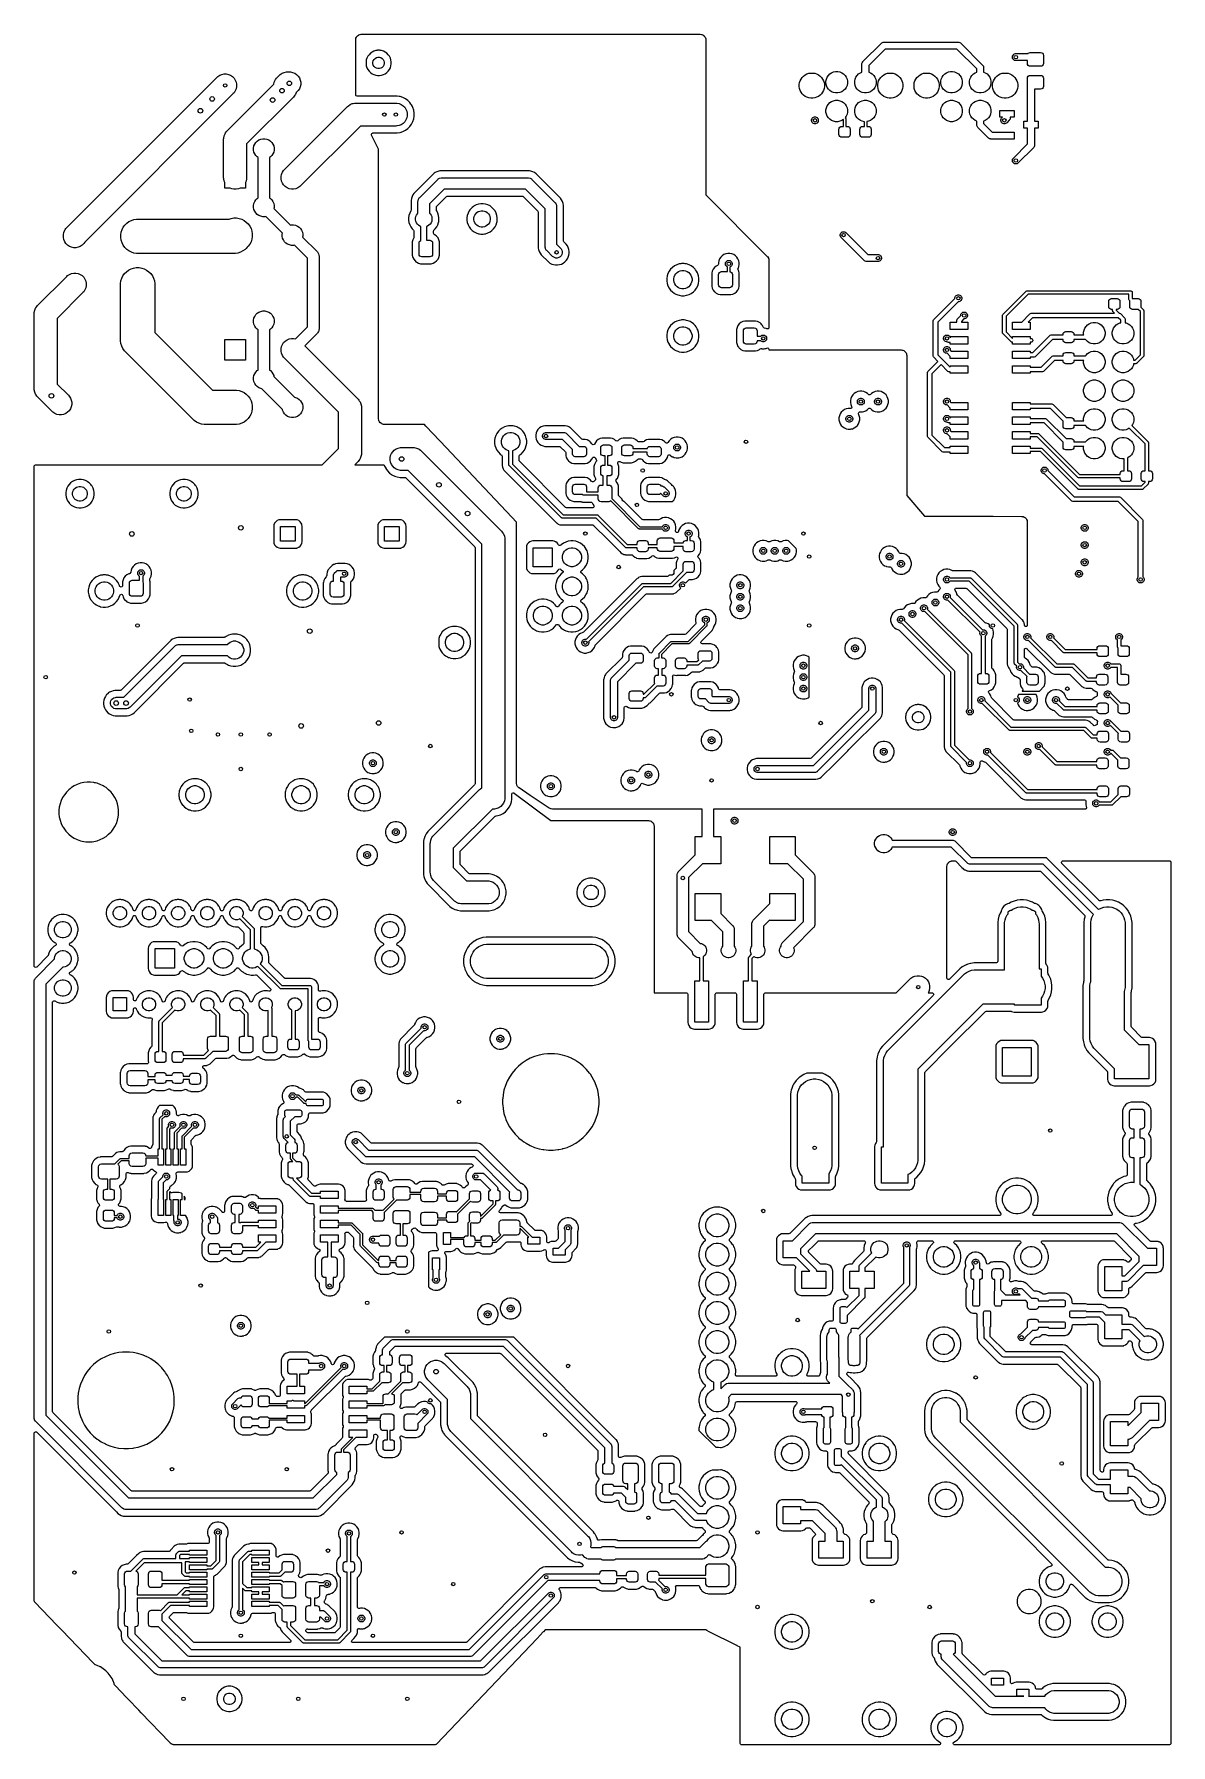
# Model space of a CAD drawing. Header units: inches. Extents: x 1.32 to 5.22, y -7.01 to -1.14.
import ezdxf

# ---------------------------------------------------------------- set-up
doc = ezdxf.new("R2010")
doc.units = ezdxf.units.IN
doc.header["$MEASUREMENT"] = 0
doc.layers.add('B.Cu', color=153, linetype='CONTINUOUS', true_color=0x4d7fc4)

msp = doc.modelspace()

# ---------------------------------------------------------------- linework, layer by layer
at = {"layer": 'B.Cu', "linetype": 'CONTINUOUS'}
for p, q in [((2.4213, -1.1611), (2.4218, -1.157)), ((2.4213, -1.1617), (2.4213, -1.1611)), ((2.4213, -1.2367), (2.4213, -1.1617)), ((2.4218, -1.157), (2.4222, -1.1557)), ((2.4222, -1.1557), (2.4237, -1.1522)), ((2.4237, -1.1522), (2.4243, -1.1511)), ((2.4243, -1.1511), (2.4266, -1.148)), ((2.4266, -1.148), (2.4275, -1.1471)), ((2.4275, -1.1471), (2.4306, -1.1448)), ((2.4306, -1.1448), (2.4317, -1.1441)), ((2.4317, -1.1441), (2.4353, -1.1426)), ((2.4353, -1.1426), (2.4365, -1.1423)), ((2.4365, -1.1423), (2.4405, -1.1418)), ((2.4405, -1.1418), (2.4411, -1.1418)), ((2.4411, -1.1418), (3.6022, -1.1418)), ((3.6022, -1.1418), (3.6028, -1.1418)), ((3.6028, -1.1418), (3.6068, -1.1423)), ((3.6068, -1.1423), (3.6081, -1.1426)), ((3.6081, -1.1426), (3.6116, -1.1441)), ((3.6116, -1.1441), (3.6127, -1.1448)), ((3.6127, -1.1448), (3.6158, -1.1471)), ((3.6158, -1.1471), (3.6167, -1.148)), ((3.6167, -1.148), (3.619, -1.1511)), ((3.619, -1.1511), (3.6197, -1.1522)), ((3.6197, -1.1522), (3.6211, -1.1557)), ((3.6211, -1.1557), (3.6215, -1.157)), ((3.6215, -1.157), (3.622, -1.1611)), ((3.622, -1.1611), (3.622, -1.1617)), ((3.622, -1.1617), (3.622, -1.6929)), ((4.1609, -1.2357), (4.2239, -1.1728)), ((4.2239, -1.1728), (4.2251, -1.1717)), ((4.2251, -1.1717), (4.2278, -1.1702)), ((4.2278, -1.1702), (4.2307, -1.1694)), ((4.2307, -1.1694), (4.2323, -1.1693)), ((4.2323, -1.1693), (4.4882, -1.1693)), ((4.4882, -1.1693), (4.4897, -1.1694)), ((4.4897, -1.1694), (4.4927, -1.1702)), ((4.4927, -1.1702), (4.4954, -1.1717)), ((4.4954, -1.1717), (4.4965, -1.1728)), ((4.4965, -1.1728), (4.5713, -1.2476)), ((2.4577, -1.23), (2.4571, -1.2338)), ((2.4598, -1.2235), (2.4577, -1.23)), ((2.4629, -1.2174), (2.4598, -1.2235)), ((2.4652, -1.2143), (2.4629, -1.2174)), ((2.467, -1.2119), (2.4652, -1.2143)), ((2.4718, -1.2071), (2.467, -1.2119)), ((2.467, -1.2119), (2.467, -1.2119)), ((2.467, -1.2119), (2.467, -1.2119)), ((2.4741, -1.2054), (2.4718, -1.2071)), ((2.4718, -1.2071), (2.4718, -1.2071)), ((2.4718, -1.2071), (2.4718, -1.2071)), ((2.4773, -1.2031), (2.4741, -1.2054)), ((2.4834, -1.2), (2.4773, -1.2031)), ((2.4818, -1.2326), (2.4844, -1.2282)), ((2.4899, -1.1979), (2.4834, -1.2)), ((2.4844, -1.2282), (2.488, -1.2245)), ((2.488, -1.2245), (2.4925, -1.222)), ((2.495, -1.1971), (2.4899, -1.1979)), ((2.4925, -1.222), (2.4974, -1.2206)), ((2.4966, -1.1968), (2.495, -1.1971)), ((2.5034, -1.1968), (2.4966, -1.1968)), ((2.4974, -1.2206), (2.5026, -1.2206)), ((2.5026, -1.2206), (2.5075, -1.222)), ((2.505, -1.1971), (2.5034, -1.1968)), ((2.5101, -1.1979), (2.505, -1.1971)), ((2.5075, -1.222), (2.512, -1.2245)), ((2.5166, -1.2), (2.5101, -1.1979)), ((2.5101, -1.1979), (2.5101, -1.1979)), ((2.5101, -1.1979), (2.5101, -1.1979)), ((2.512, -1.2245), (2.5156, -1.2282)), ((2.5156, -1.2282), (2.5182, -1.2326)), ((2.5227, -1.2031), (2.5166, -1.2)), ((2.5282, -1.2071), (2.5227, -1.2031)), ((2.533, -1.2119), (2.5282, -1.2071)), ((2.5371, -1.2174), (2.533, -1.2119)), ((2.5402, -1.2235), (2.5371, -1.2174)), ((2.5423, -1.23), (2.5402, -1.2235)), ((2.5433, -1.2367), (2.5423, -1.23)), ((4.2372, -1.1929), (4.1811, -1.249)), ((4.4833, -1.1929), (4.2372, -1.1929)), ((4.5512, -1.2608), (4.4833, -1.1929)), ((4.6733, -1.2189), (4.6741, -1.216)), ((4.6733, -1.222), (4.6733, -1.2189)), ((4.6741, -1.225), (4.6733, -1.222)), ((4.6741, -1.216), (4.6757, -1.2133)), ((4.6757, -1.2277), (4.6741, -1.225)), ((4.6757, -1.2133), (4.6767, -1.2121)), ((4.6778, -1.2298), (4.6757, -1.2277)), ((4.6767, -1.2121), (4.6771, -1.2117)), ((4.6771, -1.2117), (4.6782, -1.2107)), ((4.6805, -1.2314), (4.6778, -1.2298)), ((4.6782, -1.2107), (4.6809, -1.2092)), ((4.6835, -1.2322), (4.6805, -1.2314)), ((4.6809, -1.2092), (4.6839, -1.2084)), ((4.6839, -1.2084), (4.6854, -1.2083)), ((4.6854, -1.2083), (4.727, -1.2083)), ((4.727, -1.2083), (4.7277, -1.2072)), ((4.7277, -1.2072), (4.7309, -1.2051)), ((4.7309, -1.2051), (4.7346, -1.2043)), ((4.7346, -1.2043), (4.7701, -1.2043)), ((4.7701, -1.2043), (4.7738, -1.2051)), ((4.7738, -1.2051), (4.777, -1.2072)), ((4.777, -1.2072), (4.7792, -1.2104)), ((4.7792, -1.2104), (4.7799, -1.2142)), ((4.7799, -1.2142), (4.7799, -1.2417)), ((1.4304, -1.8048), (1.9458, -1.2895)), ((1.9458, -1.2895), (1.9486, -1.2869)), ((1.9486, -1.2869), (1.9551, -1.2826)), ((1.9551, -1.2826), (1.9622, -1.2796)), ((1.9622, -1.2796), (1.9698, -1.2781)), ((1.9698, -1.2781), (1.9775, -1.2781)), ((1.9775, -1.2781), (1.9851, -1.2796)), ((1.9851, -1.2796), (1.9922, -1.2826)), ((1.9922, -1.2826), (1.9986, -1.2869)), ((1.9986, -1.2869), (2.0041, -1.2923)), ((2.1495, -1.2927), (2.1521, -1.2899)), ((2.1521, -1.2899), (2.1596, -1.2824)), ((2.1596, -1.2824), (2.1624, -1.2798)), ((2.1624, -1.2798), (2.1688, -1.2755)), ((2.1688, -1.2755), (2.176, -1.2726)), ((2.176, -1.2726), (2.1835, -1.2711)), ((2.1835, -1.2711), (2.1874, -1.2709)), ((2.1874, -1.2709), (2.1937, -1.2709)), ((2.1937, -1.2709), (2.1976, -1.2711)), ((2.1976, -1.2711), (2.2051, -1.2726)), ((2.2051, -1.2726), (2.2123, -1.2755)), ((2.2123, -1.2755), (2.2187, -1.2798)), ((2.2187, -1.2798), (2.2241, -1.2853)), ((2.2241, -1.2853), (2.2284, -1.2917)), ((2.4213, -1.3494), (2.4213, -1.2367)), ((2.4571, -1.2338), (2.4567, -1.2367)), ((2.4567, -1.2367), (2.4567, -1.2436)), ((2.4567, -1.2436), (2.4577, -1.2503)), ((2.4577, -1.2503), (2.4598, -1.2568)), ((2.4598, -1.2568), (2.4629, -1.2629)), ((2.4629, -1.2629), (2.467, -1.2684)), ((2.467, -1.2684), (2.4718, -1.2732)), ((2.4718, -1.2732), (2.4773, -1.2772)), ((2.4773, -1.2772), (2.4834, -1.2803)), ((2.4805, -1.2376), (2.4818, -1.2326)), ((2.4805, -1.2427), (2.4805, -1.2376)), ((2.4818, -1.2477), (2.4805, -1.2427)), ((2.4844, -1.2521), (2.4818, -1.2477)), ((2.4834, -1.2803), (2.4899, -1.2824)), ((2.488, -1.2558), (2.4844, -1.2521)), ((2.4925, -1.2583), (2.488, -1.2558)), ((2.4899, -1.2824), (2.4966, -1.2835)), ((2.4974, -1.2597), (2.4925, -1.2583)), ((2.4966, -1.2835), (2.4966, -1.2835)), ((2.4966, -1.2835), (2.5034, -1.2835)), ((2.5026, -1.2597), (2.4974, -1.2597)), ((2.5075, -1.2583), (2.5026, -1.2597)), ((2.5034, -1.2835), (2.5101, -1.2824)), ((2.5034, -1.2835), (2.5034, -1.2835)), ((2.512, -1.2558), (2.5075, -1.2583)), ((2.5101, -1.2824), (2.5166, -1.2803)), ((2.5156, -1.2521), (2.512, -1.2558)), ((2.5182, -1.2477), (2.5156, -1.2521)), ((2.5166, -1.2803), (2.5227, -1.2772)), ((2.5182, -1.2326), (2.5195, -1.2376)), ((2.5195, -1.2427), (2.5182, -1.2477)), ((2.5195, -1.2376), (2.5195, -1.2427)), ((2.5227, -1.2772), (2.5282, -1.2732)), ((2.5282, -1.2732), (2.533, -1.2684)), ((2.533, -1.2684), (2.5371, -1.2629)), ((2.5371, -1.2629), (2.5402, -1.2568)), ((2.5402, -1.2568), (2.5423, -1.2503)), ((2.5423, -1.2503), (2.5433, -1.2436)), ((2.5433, -1.2436), (2.5433, -1.2367)), ((3.9485, -1.2954), (3.9525, -1.2899)), ((3.9525, -1.2899), (3.9573, -1.2851)), ((3.9573, -1.2851), (3.9628, -1.2811)), ((3.9628, -1.2811), (3.9689, -1.278)), ((3.9689, -1.278), (3.9753, -1.2759)), ((3.9753, -1.2759), (3.982, -1.2749)), ((3.982, -1.2749), (3.9888, -1.2749)), ((3.9888, -1.2749), (3.9955, -1.2759)), ((3.9955, -1.2759), (4.002, -1.278)), ((4.002, -1.278), (4.0081, -1.2811)), ((4.0081, -1.2811), (4.0136, -1.2851)), ((4.0136, -1.2851), (4.0184, -1.2899)), ((4.0184, -1.2899), (4.0224, -1.2954)), ((4.0355, -1.2959), (4.0383, -1.2892)), ((4.0383, -1.2892), (4.0423, -1.2832)), ((4.0423, -1.2832), (4.0475, -1.2781)), ((4.0475, -1.2781), (4.0535, -1.2741)), ((4.0535, -1.2741), (4.0602, -1.2713)), ((4.0602, -1.2713), (4.0672, -1.2699)), ((4.0672, -1.2699), (4.0745, -1.2699)), ((4.0745, -1.2699), (4.0816, -1.2713)), ((4.0816, -1.2713), (4.0883, -1.2741)), ((4.0883, -1.2741), (4.0943, -1.2781)), ((4.0943, -1.2781), (4.0994, -1.2832)), ((4.0994, -1.2832), (4.1034, -1.2892)), ((4.1034, -1.2892), (4.1062, -1.2959)), ((4.134, -1.2959), (4.1367, -1.2892)), ((4.1367, -1.2892), (4.1408, -1.2832)), ((4.1408, -1.2832), (4.1459, -1.2781)), ((4.1459, -1.2781), (4.1519, -1.2741)), ((4.1519, -1.2741), (4.1575, -1.2718)), ((4.1575, -1.2441), (4.1576, -1.2426)), ((4.1575, -1.2718), (4.1575, -1.2441)), ((4.1576, -1.2426), (4.1584, -1.2396)), ((4.1584, -1.2396), (4.1599, -1.2369)), ((4.1599, -1.2369), (4.1609, -1.2357)), ((4.1811, -1.249), (4.1811, -1.2718)), ((4.1811, -1.2718), (4.1867, -1.2741)), ((4.1867, -1.2741), (4.1927, -1.2781)), ((4.1927, -1.2781), (4.1978, -1.2832)), ((4.1978, -1.2832), (4.2018, -1.2892)), ((4.2018, -1.2892), (4.2046, -1.2959)), ((4.2178, -1.2954), (4.2218, -1.2899)), ((4.2218, -1.2899), (4.2266, -1.2851)), ((4.2266, -1.2851), (4.2321, -1.2811)), ((4.2321, -1.2811), (4.2382, -1.278)), ((4.2382, -1.278), (4.2446, -1.2759)), ((4.2446, -1.2759), (4.2513, -1.2749)), ((4.2513, -1.2749), (4.2581, -1.2749)), ((4.2581, -1.2749), (4.2648, -1.2759)), ((4.2648, -1.2759), (4.2713, -1.278)), ((4.2713, -1.278), (4.2774, -1.2811)), ((4.2774, -1.2811), (4.2829, -1.2851)), ((4.2829, -1.2851), (4.2877, -1.2899)), ((4.2877, -1.2899), (4.2916, -1.2954)), ((4.3422, -1.2954), (4.3462, -1.2899)), ((4.3462, -1.2899), (4.351, -1.2851)), ((4.351, -1.2851), (4.3565, -1.2811)), ((4.3565, -1.2811), (4.3626, -1.278)), ((4.3626, -1.278), (4.369, -1.2759)), ((4.369, -1.2759), (4.3757, -1.2749)), ((4.3757, -1.2749), (4.3825, -1.2749)), ((4.3825, -1.2749), (4.3892, -1.2759)), ((4.3892, -1.2759), (4.3957, -1.278)), ((4.3957, -1.278), (4.4018, -1.2811)), ((4.4018, -1.2811), (4.4073, -1.2851)), ((4.4073, -1.2851), (4.4121, -1.2899)), ((4.4121, -1.2899), (4.4161, -1.2954)), ((4.4292, -1.2959), (4.432, -1.2892)), ((4.432, -1.2892), (4.436, -1.2832)), ((4.436, -1.2832), (4.4412, -1.2781)), ((4.4412, -1.2781), (4.4472, -1.2741)), ((4.4472, -1.2741), (4.4539, -1.2713)), ((4.4539, -1.2713), (4.4609, -1.2699)), ((4.4609, -1.2699), (4.4682, -1.2699)), ((4.4682, -1.2699), (4.4753, -1.2713)), ((4.4753, -1.2713), (4.482, -1.2741)), ((4.482, -1.2741), (4.488, -1.2781)), ((4.488, -1.2781), (4.4931, -1.2832)), ((4.4931, -1.2832), (4.4971, -1.2892)), ((4.4971, -1.2892), (4.4999, -1.2959)), ((4.5277, -1.2959), (4.5304, -1.2892)), ((4.5304, -1.2892), (4.5345, -1.2832)), ((4.5345, -1.2832), (4.5396, -1.2781)), ((4.5396, -1.2781), (4.5456, -1.2741)), ((4.5456, -1.2741), (4.5512, -1.2718)), ((4.5512, -1.2718), (4.5512, -1.2608)), ((4.5713, -1.2476), (4.5724, -1.2487)), ((4.5724, -1.2487), (4.5739, -1.2514)), ((4.5739, -1.2514), (4.5747, -1.2544)), ((4.5747, -1.2544), (4.5748, -1.2559)), ((4.5748, -1.2559), (4.5748, -1.2718)), ((4.5748, -1.2718), (4.5804, -1.2741)), ((4.5804, -1.2741), (4.5864, -1.2781)), ((4.5864, -1.2781), (4.5915, -1.2832)), ((4.5915, -1.2832), (4.5955, -1.2892)), ((4.5955, -1.2892), (4.5983, -1.2959)), ((4.6115, -1.2954), (4.6155, -1.2899)), ((4.6155, -1.2899), (4.6203, -1.2851)), ((4.6203, -1.2851), (4.6258, -1.2811)), ((4.6258, -1.2811), (4.6319, -1.278)), ((4.6319, -1.278), (4.6383, -1.2759)), ((4.6383, -1.2759), (4.645, -1.2749)), ((4.645, -1.2749), (4.6518, -1.2749)), ((4.6518, -1.2749), (4.6585, -1.2759)), ((4.6585, -1.2759), (4.665, -1.278)), ((4.665, -1.278), (4.6711, -1.2811)), ((4.6711, -1.2811), (4.6766, -1.2851)), ((4.6766, -1.2851), (4.6814, -1.2899)), ((4.6814, -1.2899), (4.6854, -1.2954)), ((4.6866, -1.2322), (4.6835, -1.2322)), ((4.6877, -1.2319), (4.6866, -1.2322)), ((4.7248, -1.2319), (4.6877, -1.2319)), ((4.7248, -1.2417), (4.7248, -1.2319)), ((4.7256, -1.2455), (4.7248, -1.2417)), ((4.7248, -1.2929), (4.7256, -1.2891)), ((4.7277, -1.2487), (4.7256, -1.2455)), ((4.7256, -1.2891), (4.7277, -1.286)), ((4.7309, -1.2508), (4.7277, -1.2487)), ((4.7277, -1.286), (4.7309, -1.2838)), ((4.7346, -1.2516), (4.7309, -1.2508)), ((4.7309, -1.2838), (4.7346, -1.2831)), ((4.7701, -1.2516), (4.7346, -1.2516)), ((4.7346, -1.2831), (4.7701, -1.2831)), ((4.7738, -1.2508), (4.7701, -1.2516)), ((4.7701, -1.2831), (4.7738, -1.2838)), ((4.777, -1.2487), (4.7738, -1.2508)), ((4.7738, -1.2838), (4.777, -1.286)), ((4.7792, -1.2455), (4.777, -1.2487)), ((4.777, -1.286), (4.7792, -1.2891)), ((4.7799, -1.2417), (4.7792, -1.2455)), ((4.7792, -1.2891), (4.7799, -1.2929)), ((2.0015, -1.3452), (1.4921, -1.8545)), ((1.98, -1.4737), (2.1409, -1.3128)), ((2.0041, -1.3423), (2.0015, -1.3452)), ((2.0041, -1.2923), (2.0083, -1.2988)), ((2.0083, -1.3359), (2.0041, -1.3423)), ((2.0083, -1.2988), (2.0113, -1.3059)), ((2.0113, -1.3288), (2.0083, -1.3359)), ((2.0113, -1.3059), (2.0128, -1.3135)), ((2.0128, -1.3212), (2.0113, -1.3288)), ((2.0128, -1.3135), (2.0128, -1.3212)), ((2.1409, -1.3128), (2.1422, -1.3063)), ((2.1422, -1.3063), (2.1452, -1.2992)), ((2.1452, -1.2992), (2.1464, -1.2973)), ((2.1464, -1.2973), (2.1495, -1.2927)), ((2.2146, -1.3481), (2.2127, -1.351)), ((2.2173, -1.3416), (2.2146, -1.3481)), ((2.2187, -1.3407), (2.2173, -1.3416)), ((2.2241, -1.3352), (2.2187, -1.3407)), ((2.2284, -1.3288), (2.2241, -1.3352)), ((2.2284, -1.2917), (2.2314, -1.2988)), ((2.2314, -1.3217), (2.2284, -1.3288)), ((2.2314, -1.2988), (2.2329, -1.3064)), ((2.2329, -1.3141), (2.2314, -1.3217)), ((2.2329, -1.3064), (2.2329, -1.3141)), ((3.9423, -1.3146), (3.9433, -1.3079)), ((3.9423, -1.3214), (3.9423, -1.3146)), ((3.9433, -1.3281), (3.9423, -1.3214)), ((3.9433, -1.3079), (3.9454, -1.3015)), ((3.9454, -1.3346), (3.9433, -1.3281)), ((3.9454, -1.3015), (3.9485, -1.2954)), ((3.9485, -1.3407), (3.9454, -1.3346)), ((3.9525, -1.3462), (3.9485, -1.3407)), ((3.9573, -1.351), (3.9525, -1.3462)), ((4.0184, -1.3462), (4.0136, -1.351)), ((4.0224, -1.3407), (4.0184, -1.3462)), ((4.0224, -1.2954), (4.0254, -1.3015)), ((4.0254, -1.3346), (4.0224, -1.3407)), ((4.0254, -1.3015), (4.0275, -1.3079)), ((4.0275, -1.3281), (4.0254, -1.3346)), ((4.0275, -1.3079), (4.0286, -1.3146)), ((4.0286, -1.3214), (4.0275, -1.3281)), ((4.0286, -1.3146), (4.0286, -1.3214)), ((4.0341, -1.303), (4.0355, -1.2959)), ((4.0341, -1.3102), (4.0341, -1.303)), ((4.0355, -1.3173), (4.0341, -1.3102)), ((4.0383, -1.324), (4.0355, -1.3173)), ((4.0423, -1.33), (4.0383, -1.324)), ((4.0475, -1.3351), (4.0423, -1.33)), ((4.0535, -1.3392), (4.0475, -1.3351)), ((4.0602, -1.3419), (4.0535, -1.3392)), ((4.0672, -1.3433), (4.0602, -1.3419)), ((4.0745, -1.3433), (4.0672, -1.3433)), ((4.0816, -1.3419), (4.0745, -1.3433)), ((4.0883, -1.3392), (4.0816, -1.3419)), ((4.0943, -1.3351), (4.0883, -1.3392)), ((4.0994, -1.33), (4.0943, -1.3351)), ((4.1034, -1.324), (4.0994, -1.33)), ((4.1062, -1.3173), (4.1034, -1.324)), ((4.1062, -1.2959), (4.1076, -1.303)), ((4.1076, -1.3102), (4.1062, -1.3173)), ((4.1076, -1.303), (4.1076, -1.3102)), ((4.1326, -1.303), (4.134, -1.2959)), ((4.1326, -1.3102), (4.1326, -1.303)), ((4.134, -1.3173), (4.1326, -1.3102)), ((4.1367, -1.324), (4.134, -1.3173)), ((4.1408, -1.33), (4.1367, -1.324)), ((4.1459, -1.3351), (4.1408, -1.33)), ((4.1519, -1.3392), (4.1459, -1.3351)), ((4.1586, -1.3419), (4.1519, -1.3392)), ((4.1657, -1.3433), (4.1586, -1.3419)), ((4.1729, -1.3433), (4.1657, -1.3433)), ((4.18, -1.3419), (4.1729, -1.3433)), ((4.1867, -1.3392), (4.18, -1.3419)), ((4.1927, -1.3351), (4.1867, -1.3392)), ((4.1978, -1.33), (4.1927, -1.3351)), ((4.2018, -1.324), (4.1978, -1.33)), ((4.2046, -1.3173), (4.2018, -1.324)), ((4.2046, -1.2959), (4.206, -1.303)), ((4.206, -1.3102), (4.2046, -1.3173)), ((4.206, -1.303), (4.206, -1.3102)), ((4.2116, -1.3146), (4.2126, -1.3079)), ((4.2116, -1.3214), (4.2116, -1.3146)), ((4.2126, -1.3281), (4.2116, -1.3214)), ((4.2126, -1.3079), (4.2147, -1.3015)), ((4.2147, -1.3346), (4.2126, -1.3281)), ((4.2147, -1.3015), (4.2178, -1.2954)), ((4.2178, -1.3407), (4.2147, -1.3346)), ((4.2218, -1.3462), (4.2178, -1.3407)), ((4.2266, -1.351), (4.2218, -1.3462)), ((4.2877, -1.3462), (4.2829, -1.351)), ((4.2916, -1.3407), (4.2877, -1.3462)), ((4.2916, -1.2954), (4.2947, -1.3015)), ((4.2947, -1.3346), (4.2916, -1.3407)), ((4.2947, -1.3015), (4.2968, -1.3079)), ((4.2968, -1.3281), (4.2947, -1.3346)), ((4.2968, -1.3079), (4.2979, -1.3146)), ((4.2979, -1.3214), (4.2968, -1.3281)), ((4.2979, -1.3146), (4.2979, -1.3214)), ((4.336, -1.3146), (4.337, -1.3079)), ((4.336, -1.3214), (4.336, -1.3146)), ((4.337, -1.3281), (4.336, -1.3214)), ((4.337, -1.3079), (4.3391, -1.3015)), ((4.3391, -1.3346), (4.337, -1.3281)), ((4.3391, -1.3015), (4.3422, -1.2954)), ((4.3422, -1.3407), (4.3391, -1.3346)), ((4.3462, -1.3462), (4.3422, -1.3407)), ((4.351, -1.351), (4.3462, -1.3462)), ((4.4121, -1.3462), (4.4073, -1.351)), ((4.4161, -1.3407), (4.4121, -1.3462)), ((4.4161, -1.2954), (4.4191, -1.3015)), ((4.4191, -1.3346), (4.4161, -1.3407)), ((4.4191, -1.3015), (4.4212, -1.3079)), ((4.4212, -1.3281), (4.4191, -1.3346)), ((4.4212, -1.3079), (4.4223, -1.3146)), ((4.4223, -1.3214), (4.4212, -1.3281)), ((4.4223, -1.3146), (4.4223, -1.3214)), ((4.4278, -1.303), (4.4292, -1.2959)), ((4.4278, -1.3102), (4.4278, -1.303)), ((4.4292, -1.3173), (4.4278, -1.3102)), ((4.432, -1.324), (4.4292, -1.3173)), ((4.436, -1.33), (4.432, -1.324)), ((4.4412, -1.3351), (4.436, -1.33)), ((4.4472, -1.3392), (4.4412, -1.3351)), ((4.4539, -1.3419), (4.4472, -1.3392)), ((4.4609, -1.3433), (4.4539, -1.3419)), ((4.4682, -1.3433), (4.4609, -1.3433)), ((4.4753, -1.3419), (4.4682, -1.3433)), ((4.482, -1.3392), (4.4753, -1.3419)), ((4.488, -1.3351), (4.482, -1.3392)), ((4.4931, -1.33), (4.488, -1.3351)), ((4.4971, -1.324), (4.4931, -1.33)), ((4.4999, -1.3173), (4.4971, -1.324)), ((4.4999, -1.2959), (4.5013, -1.303)), ((4.5013, -1.3102), (4.4999, -1.3173)), ((4.5013, -1.303), (4.5013, -1.3102)), ((4.5263, -1.303), (4.5277, -1.2959)), ((4.5263, -1.3102), (4.5263, -1.303)), ((4.5277, -1.3173), (4.5263, -1.3102)), ((4.5304, -1.324), (4.5277, -1.3173)), ((4.5345, -1.33), (4.5304, -1.324)), ((4.5396, -1.3351), (4.5345, -1.33)), ((4.5456, -1.3392), (4.5396, -1.3351)), ((4.5523, -1.3419), (4.5456, -1.3392)), ((4.5594, -1.3433), (4.5523, -1.3419)), ((4.5666, -1.3433), (4.5594, -1.3433)), ((4.5737, -1.3419), (4.5666, -1.3433)), ((4.5804, -1.3392), (4.5737, -1.3419)), ((4.5864, -1.3351), (4.5804, -1.3392)), ((4.5915, -1.33), (4.5864, -1.3351)), ((4.5955, -1.324), (4.5915, -1.33)), ((4.5983, -1.3173), (4.5955, -1.324)), ((4.5983, -1.2959), (4.5997, -1.303)), ((4.5997, -1.3102), (4.5983, -1.3173)), ((4.5997, -1.303), (4.5997, -1.3102)), ((4.6053, -1.3146), (4.6063, -1.3079)), ((4.6053, -1.3214), (4.6053, -1.3146)), ((4.6063, -1.3281), (4.6053, -1.3214)), ((4.6063, -1.3079), (4.6084, -1.3015)), ((4.6084, -1.3346), (4.6063, -1.3281)), ((4.6084, -1.3015), (4.6115, -1.2954)), ((4.6115, -1.3407), (4.6084, -1.3346)), ((4.6155, -1.3462), (4.6115, -1.3407)), ((4.6203, -1.351), (4.6155, -1.3462)), ((4.6814, -1.3462), (4.6766, -1.351)), ((4.6854, -1.3407), (4.6814, -1.3462)), ((4.6854, -1.2954), (4.6884, -1.3015)), ((4.6884, -1.3346), (4.6854, -1.3407)), ((4.6884, -1.3015), (4.6905, -1.3079)), ((4.6905, -1.3281), (4.6884, -1.3346)), ((4.6905, -1.3079), (4.6916, -1.3146)), ((4.6916, -1.3214), (4.6905, -1.3281)), ((4.6916, -1.3146), (4.6916, -1.3214)), ((4.7248, -1.3205), (4.7248, -1.2929)), ((4.7252, -1.3225), (4.7248, -1.3205)), ((4.7252, -1.4402), (4.7252, -1.3225)), ((4.7701, -1.3303), (4.7488, -1.3303)), ((4.7488, -1.3303), (4.7488, -1.4402)), ((4.7738, -1.3296), (4.7701, -1.3303)), ((4.777, -1.3274), (4.7738, -1.3296)), ((4.7792, -1.3242), (4.777, -1.3274)), ((4.7799, -1.3205), (4.7792, -1.3242)), ((4.7799, -1.2929), (4.7799, -1.3205)), ((2.2078, -1.3574), (2.0472, -1.5179)), ((2.1769, -1.606), (2.3934, -1.3895)), ((2.2104, -1.3545), (2.2078, -1.3574)), ((2.2127, -1.351), (2.2104, -1.3545)), ((2.3934, -1.3895), (2.3963, -1.3869)), ((2.3963, -1.3869), (2.4027, -1.3826)), ((2.4027, -1.3826), (2.4098, -1.3796)), ((2.4098, -1.3796), (2.4132, -1.379)), ((2.4132, -1.379), (2.4174, -1.3781)), ((2.4174, -1.3781), (2.4213, -1.378)), ((2.4217, -1.3515), (2.4213, -1.3494)), ((2.4213, -1.378), (2.5197, -1.378)), ((2.4235, -1.3535), (2.4217, -1.3515)), ((2.4261, -1.3543), (2.4235, -1.3535)), ((2.4262, -1.3543), (2.4261, -1.3543)), ((2.5246, -1.3543), (2.4262, -1.3543)), ((2.5197, -1.378), (2.5591, -1.378)), ((2.564, -1.3543), (2.5246, -1.3543)), ((2.5591, -1.378), (2.5629, -1.3781)), ((2.5629, -1.3781), (2.5705, -1.3796)), ((2.5703, -1.3553), (2.564, -1.3543)), ((2.5738, -1.3559), (2.5703, -1.3553)), ((2.5705, -1.3796), (2.5776, -1.3826)), ((2.5832, -1.3589), (2.5738, -1.3559)), ((2.5776, -1.3826), (2.584, -1.3869)), ((2.5893, -1.362), (2.5832, -1.3589)), ((2.584, -1.3869), (2.5895, -1.3923)), ((2.5921, -1.3634), (2.5893, -1.362)), ((2.5895, -1.3923), (2.5938, -1.3988)), ((2.6001, -1.3693), (2.5921, -1.3634)), ((2.5921, -1.3634), (2.5921, -1.3634)), ((2.5921, -1.3634), (2.5921, -1.3634)), ((2.5938, -1.3988), (2.5967, -1.4059)), ((2.5967, -1.4059), (2.5982, -1.4135)), ((2.6071, -1.3763), (2.6001, -1.3693)), ((2.6001, -1.3693), (2.6001, -1.3693)), ((2.611, -1.3816), (2.6071, -1.3763)), ((2.6071, -1.3763), (2.6071, -1.3763)), ((2.6129, -1.3843), (2.611, -1.3816)), ((2.6158, -1.3899), (2.6129, -1.3843)), ((2.6175, -1.3931), (2.6158, -1.3899)), ((2.6205, -1.4026), (2.6175, -1.3931)), ((2.6175, -1.3931), (2.6175, -1.3931)), ((2.6175, -1.3931), (2.6175, -1.3931)), ((2.6221, -1.4124), (2.6205, -1.4026)), ((3.9628, -1.355), (3.9573, -1.351)), ((3.9689, -1.358), (3.9628, -1.355)), ((3.9753, -1.3601), (3.9689, -1.358)), ((3.982, -1.3612), (3.9753, -1.3601)), ((3.9888, -1.3612), (3.982, -1.3612)), ((3.9955, -1.3601), (3.9888, -1.3612)), ((4.002, -1.358), (3.9955, -1.3601)), ((4.0081, -1.355), (4.002, -1.358)), ((4.0136, -1.351), (4.0081, -1.355)), ((4.0341, -1.4014), (4.0355, -1.3943)), ((4.0341, -1.4087), (4.0341, -1.4014)), ((4.0355, -1.3943), (4.0383, -1.3876)), ((4.0383, -1.3876), (4.0423, -1.3816)), ((4.0423, -1.3816), (4.0475, -1.3765)), ((4.0475, -1.3765), (4.0535, -1.3725)), ((4.0535, -1.3725), (4.0602, -1.3697)), ((4.0602, -1.3697), (4.0672, -1.3683)), ((4.0672, -1.3683), (4.0745, -1.3683)), ((4.0745, -1.3683), (4.0816, -1.3697)), ((4.0816, -1.3697), (4.0883, -1.3725)), ((4.0883, -1.3725), (4.0943, -1.3765)), ((4.0943, -1.3765), (4.0994, -1.3816)), ((4.0994, -1.3816), (4.1034, -1.3876)), ((4.1034, -1.3876), (4.1062, -1.3943)), ((4.1062, -1.3943), (4.1076, -1.4014)), ((4.1076, -1.4014), (4.1076, -1.4087)), ((4.1326, -1.4014), (4.134, -1.3943)), ((4.1326, -1.4087), (4.1326, -1.4014)), ((4.134, -1.3943), (4.1367, -1.3876)), ((4.1367, -1.3876), (4.1408, -1.3816)), ((4.1408, -1.3816), (4.1459, -1.3765)), ((4.1459, -1.3765), (4.1519, -1.3725)), ((4.1519, -1.3725), (4.1586, -1.3697)), ((4.1586, -1.3697), (4.1657, -1.3683)), ((4.1657, -1.3683), (4.1729, -1.3683)), ((4.1729, -1.3683), (4.18, -1.3697)), ((4.18, -1.3697), (4.1867, -1.3725)), ((4.1867, -1.3725), (4.1927, -1.3765)), ((4.1927, -1.3765), (4.1978, -1.3816)), ((4.1978, -1.3816), (4.2018, -1.3876)), ((4.2018, -1.3876), (4.2046, -1.3943)), ((4.2046, -1.3943), (4.206, -1.4014)), ((4.206, -1.4014), (4.206, -1.4087)), ((4.2321, -1.355), (4.2266, -1.351)), ((4.2382, -1.358), (4.2321, -1.355)), ((4.2446, -1.3601), (4.2382, -1.358)), ((4.2513, -1.3612), (4.2446, -1.3601)), ((4.2581, -1.3612), (4.2513, -1.3612)), ((4.2648, -1.3601), (4.2581, -1.3612)), ((4.2713, -1.358), (4.2648, -1.3601)), ((4.2774, -1.355), (4.2713, -1.358)), ((4.2829, -1.351), (4.2774, -1.355)), ((4.3565, -1.355), (4.351, -1.351)), ((4.3626, -1.358), (4.3565, -1.355)), ((4.369, -1.3601), (4.3626, -1.358)), ((4.3757, -1.3612), (4.369, -1.3601)), ((4.3825, -1.3612), (4.3757, -1.3612)), ((4.3892, -1.3601), (4.3825, -1.3612)), ((4.3957, -1.358), (4.3892, -1.3601)), ((4.4018, -1.355), (4.3957, -1.358)), ((4.4073, -1.351), (4.4018, -1.355)), ((4.4278, -1.4014), (4.4292, -1.3943)), ((4.4278, -1.4087), (4.4278, -1.4014)), ((4.4292, -1.3943), (4.432, -1.3876)), ((4.432, -1.3876), (4.436, -1.3816)), ((4.436, -1.3816), (4.4412, -1.3765)), ((4.4412, -1.3765), (4.4472, -1.3725)), ((4.4472, -1.3725), (4.4539, -1.3697)), ((4.4539, -1.3697), (4.4609, -1.3683)), ((4.4609, -1.3683), (4.4682, -1.3683)), ((4.4682, -1.3683), (4.4753, -1.3697)), ((4.4753, -1.3697), (4.482, -1.3725)), ((4.482, -1.3725), (4.488, -1.3765)), ((4.488, -1.3765), (4.4931, -1.3816)), ((4.4931, -1.3816), (4.4971, -1.3876)), ((4.4971, -1.3876), (4.4999, -1.3943)), ((4.4999, -1.3943), (4.5013, -1.4014)), ((4.5013, -1.4014), (4.5013, -1.4087)), ((4.5263, -1.4014), (4.5277, -1.3943)), ((4.5263, -1.4087), (4.5263, -1.4014)), ((4.5277, -1.3943), (4.5304, -1.3876)), ((4.5304, -1.3876), (4.5345, -1.3816)), ((4.5345, -1.3816), (4.5396, -1.3765)), ((4.5396, -1.3765), (4.5456, -1.3725)), ((4.5456, -1.3725), (4.5523, -1.3697)), ((4.5523, -1.3697), (4.5594, -1.3683)), ((4.5594, -1.3683), (4.5666, -1.3683)), ((4.5666, -1.3683), (4.5737, -1.3697)), ((4.5737, -1.3697), (4.5804, -1.3725)), ((4.5804, -1.3725), (4.5864, -1.3765)), ((4.5864, -1.3765), (4.5915, -1.3816)), ((4.5915, -1.3816), (4.5955, -1.3876)), ((4.5955, -1.3876), (4.5983, -1.3943)), ((4.5983, -1.3943), (4.5997, -1.4014)), ((4.5997, -1.4014), (4.5997, -1.4087)), ((4.6258, -1.355), (4.6203, -1.351)), ((4.6319, -1.358), (4.6258, -1.355)), ((4.6297, -1.4264), (4.6297, -1.4028)), ((4.6297, -1.4028), (4.6789, -1.4028)), ((4.6383, -1.3601), (4.6319, -1.358)), ((4.645, -1.3612), (4.6383, -1.3601)), ((4.6518, -1.3612), (4.645, -1.3612)), ((4.6585, -1.3601), (4.6518, -1.3612)), ((4.665, -1.358), (4.6585, -1.3601)), ((4.6711, -1.355), (4.665, -1.358)), ((4.6766, -1.351), (4.6711, -1.355)), ((4.6789, -1.4028), (4.6789, -1.4264)), ((2.4376, -1.4567), (2.2326, -1.6617)), ((2.5197, -1.4567), (2.4376, -1.4567)), ((2.5591, -1.4567), (2.5197, -1.4567)), ((2.5629, -1.4565), (2.5591, -1.4567)), ((2.5705, -1.455), (2.5629, -1.4565)), ((2.5776, -1.452), (2.5705, -1.455)), ((2.584, -1.4478), (2.5776, -1.452)), ((2.5895, -1.4423), (2.584, -1.4478)), ((2.5938, -1.4359), (2.5895, -1.4423)), ((2.5921, -1.4712), (2.6001, -1.4654)), ((2.5967, -1.4288), (2.5938, -1.4359)), ((2.5982, -1.4212), (2.5967, -1.4288)), ((2.5982, -1.4135), (2.5982, -1.4212)), ((2.6001, -1.4654), (2.6071, -1.4584)), ((2.6071, -1.4584), (2.6129, -1.4503)), ((2.6129, -1.4503), (2.6175, -1.4415)), ((2.6175, -1.4415), (2.6205, -1.4321)), ((2.6205, -1.4321), (2.6221, -1.4223)), ((2.6221, -1.4223), (2.6221, -1.4124)), ((3.9844, -1.4355), (3.9852, -1.4325)), ((3.9844, -1.4385), (3.9844, -1.4355)), ((3.9852, -1.4415), (3.9844, -1.4385)), ((3.9852, -1.4325), (3.9867, -1.4298)), ((3.9867, -1.4442), (3.9852, -1.4415)), ((3.9867, -1.4298), (3.9889, -1.4276)), ((3.9889, -1.4464), (3.9867, -1.4442)), ((3.9889, -1.4276), (3.9915, -1.4261)), ((3.9915, -1.4479), (3.9889, -1.4464)), ((3.9915, -1.4261), (3.9945, -1.4253)), ((3.9945, -1.4487), (3.9915, -1.4479)), ((3.9945, -1.4253), (3.9976, -1.4253)), ((3.9976, -1.4487), (3.9945, -1.4487)), ((3.9976, -1.4253), (4.0006, -1.4261)), ((4.0006, -1.4479), (3.9976, -1.4487)), ((4.0006, -1.4261), (4.0033, -1.4276)), ((4.0033, -1.4464), (4.0006, -1.4479)), ((4.0033, -1.4276), (4.0054, -1.4298)), ((4.0054, -1.4442), (4.0033, -1.4464)), ((4.0054, -1.4298), (4.007, -1.4325)), ((4.007, -1.4415), (4.0054, -1.4442)), ((4.007, -1.4325), (4.0078, -1.4355)), ((4.0078, -1.4385), (4.007, -1.4415)), ((4.0078, -1.4355), (4.0078, -1.4385)), ((4.0355, -1.4158), (4.0341, -1.4087)), ((4.0383, -1.4224), (4.0355, -1.4158)), ((4.0423, -1.4285), (4.0383, -1.4224)), ((4.0475, -1.4336), (4.0423, -1.4285)), ((4.0535, -1.4376), (4.0475, -1.4336)), ((4.0602, -1.4404), (4.0535, -1.4376)), ((4.0672, -1.4418), (4.0602, -1.4404)), ((4.0745, -1.4418), (4.0672, -1.4418)), ((4.0816, -1.4404), (4.0745, -1.4418)), ((4.0787, -1.467), (4.0795, -1.4634)), ((4.0795, -1.4634), (4.0815, -1.4604)), ((4.0815, -1.4604), (4.0845, -1.4584)), ((4.0883, -1.4376), (4.0816, -1.4404)), ((4.0845, -1.4584), (4.0881, -1.4577)), ((4.0881, -1.4577), (4.094, -1.4577)), ((4.094, -1.4338), (4.0883, -1.4376)), ((4.094, -1.4577), (4.094, -1.4338)), ((4.1034, -1.4224), (4.0996, -1.4282)), ((4.0996, -1.4282), (4.1007, -1.4293)), ((4.1007, -1.4293), (4.1012, -1.4299)), ((4.1012, -1.4299), (4.1018, -1.4313)), ((4.1018, -1.4313), (4.1019, -1.4321)), ((4.1019, -1.4321), (4.1019, -1.4577)), ((4.1019, -1.4577), (4.1078, -1.4577)), ((4.1062, -1.4158), (4.1034, -1.4224)), ((4.1076, -1.4087), (4.1062, -1.4158)), ((4.1078, -1.4577), (4.1114, -1.4584)), ((4.1114, -1.4584), (4.1144, -1.4604)), ((4.1144, -1.4604), (4.1164, -1.4634)), ((4.1164, -1.4634), (4.1171, -1.467)), ((4.134, -1.4158), (4.1326, -1.4087)), ((4.1367, -1.4224), (4.134, -1.4158)), ((4.1408, -1.4285), (4.1367, -1.4224)), ((4.1459, -1.4336), (4.1408, -1.4285)), ((4.1519, -1.4376), (4.1459, -1.4336)), ((4.1506, -1.467), (4.1513, -1.4634)), ((4.1513, -1.4634), (4.1533, -1.4604)), ((4.1586, -1.4404), (4.1519, -1.4376)), ((4.1533, -1.4604), (4.1564, -1.4584)), ((4.1564, -1.4584), (4.1599, -1.4577)), ((4.1657, -1.4418), (4.1586, -1.4404)), ((4.1599, -1.4577), (4.1658, -1.4577)), ((4.1658, -1.4418), (4.1657, -1.4418)), ((4.1658, -1.4577), (4.1658, -1.4418)), ((4.18, -1.4404), (4.1737, -1.4416)), ((4.1737, -1.4416), (4.1737, -1.4577)), ((4.1737, -1.4577), (4.1796, -1.4577)), ((4.1796, -1.4577), (4.1832, -1.4584)), ((4.1867, -1.4376), (4.18, -1.4404)), ((4.1832, -1.4584), (4.1862, -1.4604)), ((4.1862, -1.4604), (4.1883, -1.4634)), ((4.1927, -1.4336), (4.1867, -1.4376)), ((4.1883, -1.4634), (4.189, -1.467)), ((4.1978, -1.4285), (4.1927, -1.4336)), ((4.2018, -1.4224), (4.1978, -1.4285)), ((4.2046, -1.4158), (4.2018, -1.4224)), ((4.206, -1.4087), (4.2046, -1.4158)), ((4.4292, -1.4158), (4.4278, -1.4087)), ((4.432, -1.4224), (4.4292, -1.4158)), ((4.436, -1.4285), (4.432, -1.4224)), ((4.4412, -1.4336), (4.436, -1.4285)), ((4.4472, -1.4376), (4.4412, -1.4336)), ((4.4539, -1.4404), (4.4472, -1.4376)), ((4.4609, -1.4418), (4.4539, -1.4404)), ((4.4682, -1.4418), (4.4609, -1.4418)), ((4.4753, -1.4404), (4.4682, -1.4418)), ((4.482, -1.4376), (4.4753, -1.4404)), ((4.488, -1.4336), (4.482, -1.4376)), ((4.4931, -1.4285), (4.488, -1.4336)), ((4.4971, -1.4224), (4.4931, -1.4285)), ((4.4999, -1.4158), (4.4971, -1.4224)), ((4.5013, -1.4087), (4.4999, -1.4158)), ((4.5277, -1.4158), (4.5263, -1.4087)), ((4.5304, -1.4224), (4.5277, -1.4158)), ((4.5345, -1.4285), (4.5304, -1.4224)), ((4.5396, -1.4336), (4.5345, -1.4285)), ((4.5456, -1.4376), (4.5396, -1.4336)), ((4.5512, -1.4399), (4.5456, -1.4376)), ((4.5512, -1.4528), (4.5512, -1.4399)), ((4.5513, -1.4543), (4.5512, -1.4528)), ((4.5521, -1.4573), (4.5513, -1.4543)), ((4.5536, -1.4599), (4.5521, -1.4573)), ((4.5546, -1.4611), (4.5536, -1.4599)), ((4.5913, -1.4977), (4.5546, -1.4611)), ((4.5804, -1.4376), (4.5748, -1.4399)), ((4.5748, -1.4399), (4.5748, -1.4479)), ((4.5748, -1.4479), (4.6045, -1.4776)), ((4.5864, -1.4336), (4.5804, -1.4376)), ((4.5915, -1.4285), (4.5864, -1.4336)), ((4.5955, -1.4224), (4.5915, -1.4285)), ((4.5983, -1.4158), (4.5955, -1.4224)), ((4.5997, -1.4087), (4.5983, -1.4158)), ((4.6396, -1.4264), (4.6297, -1.4264)), ((4.634, -1.4355), (4.6348, -1.4325)), ((4.634, -1.4385), (4.634, -1.4355)), ((4.6348, -1.4415), (4.634, -1.4385)), ((4.6348, -1.4325), (4.6363, -1.4298)), ((4.6363, -1.4442), (4.6348, -1.4415)), ((4.6363, -1.4298), (4.6373, -1.4287)), ((4.6385, -1.4464), (4.6363, -1.4442)), ((4.6373, -1.4287), (4.6396, -1.4264)), ((4.6411, -1.4479), (4.6385, -1.4464)), ((4.6441, -1.4487), (4.6411, -1.4479)), ((4.6472, -1.4487), (4.6441, -1.4487)), ((4.6502, -1.4479), (4.6472, -1.4487)), ((4.6529, -1.4464), (4.6502, -1.4479)), ((4.654, -1.4454), (4.6529, -1.4464)), ((4.6627, -1.4367), (4.654, -1.4454)), ((4.6637, -1.4355), (4.6627, -1.4367)), ((4.6652, -1.4329), (4.6637, -1.4355)), ((4.666, -1.4299), (4.6652, -1.4329)), ((4.6661, -1.4283), (4.666, -1.4299)), ((4.6789, -1.4264), (4.6661, -1.4264)), ((4.6661, -1.4264), (4.6661, -1.4283)), ((4.7124, -1.4638), (4.7124, -1.4402)), ((4.7124, -1.4402), (4.7252, -1.4402)), ((4.7252, -1.4638), (4.7124, -1.4638)), ((4.7252, -1.5179), (4.7252, -1.4638)), ((4.7488, -1.4402), (4.7616, -1.4402)), ((4.7616, -1.4638), (4.7488, -1.4638)), ((4.7488, -1.4638), (4.7488, -1.5228)), ((4.7616, -1.4402), (4.7616, -1.4638)), ((1.9685, -1.5016), (1.9687, -1.4977)), ((1.9685, -1.6339), (1.9685, -1.5016)), ((1.9687, -1.4977), (1.9702, -1.4901)), ((1.9702, -1.4901), (1.9732, -1.483)), ((1.9732, -1.483), (1.975, -1.4802)), ((1.975, -1.4802), (1.9774, -1.4766)), ((1.9774, -1.4766), (1.98, -1.4737)), ((2.0472, -1.5179), (2.0472, -1.6339)), ((2.071, -1.532), (2.0724, -1.5251)), ((2.0724, -1.5251), (2.0751, -1.5187)), ((2.0751, -1.5187), (2.0789, -1.513)), ((2.0789, -1.513), (2.0838, -1.508)), ((2.0838, -1.508), (2.0896, -1.5042)), ((2.0896, -1.5042), (2.096, -1.5015)), ((2.096, -1.5015), (2.1028, -1.5002)), ((2.1028, -1.5002), (2.1098, -1.5002)), ((2.1098, -1.5002), (2.1166, -1.5015)), ((2.1166, -1.5015), (2.123, -1.5042)), ((2.123, -1.5042), (2.1288, -1.508)), ((2.1288, -1.508), (2.1337, -1.513)), ((2.1337, -1.513), (2.1375, -1.5187)), ((2.1375, -1.5187), (2.1402, -1.5251)), ((2.1402, -1.5251), (2.1416, -1.532)), ((2.4755, -1.4847), (2.4766, -1.4822)), ((2.476, -1.4874), (2.4755, -1.4847)), ((2.5, -1.5354), (2.476, -1.4874)), ((2.4766, -1.4822), (2.4788, -1.4806)), ((2.4788, -1.4806), (2.4803, -1.4803)), ((2.4803, -1.4803), (2.564, -1.4803)), ((2.564, -1.4803), (2.5738, -1.4788)), ((2.564, -1.4803), (2.564, -1.4803)), ((2.5738, -1.4788), (2.5832, -1.4757)), ((2.5832, -1.4757), (2.5921, -1.4712)), ((4.0787, -1.4857), (4.0787, -1.467)), ((4.0795, -1.4893), (4.0787, -1.4857)), ((4.0815, -1.4923), (4.0795, -1.4893)), ((4.0845, -1.4944), (4.0815, -1.4923)), ((4.0881, -1.4951), (4.0845, -1.4944)), ((4.1078, -1.4951), (4.0881, -1.4951)), ((4.1114, -1.4944), (4.1078, -1.4951)), ((4.1144, -1.4923), (4.1114, -1.4944)), ((4.1164, -1.4893), (4.1144, -1.4923)), ((4.1171, -1.4857), (4.1164, -1.4893)), ((4.1171, -1.467), (4.1171, -1.4857)), ((4.1506, -1.4857), (4.1506, -1.467)), ((4.1513, -1.4893), (4.1506, -1.4857)), ((4.1533, -1.4923), (4.1513, -1.4893)), ((4.1564, -1.4944), (4.1533, -1.4923)), ((4.1599, -1.4951), (4.1564, -1.4944)), ((4.1796, -1.4951), (4.1599, -1.4951)), ((4.1832, -1.4944), (4.1796, -1.4951)), ((4.1862, -1.4923), (4.1832, -1.4944)), ((4.1883, -1.4893), (4.1862, -1.4923)), ((4.189, -1.4857), (4.1883, -1.4893)), ((4.189, -1.467), (4.189, -1.4857)), ((4.5924, -1.4987), (4.5913, -1.4977)), ((4.5951, -1.5003), (4.5924, -1.4987)), ((4.5981, -1.5011), (4.5951, -1.5003)), ((4.5996, -1.5012), (4.5981, -1.5011)), ((4.6297, -1.5012), (4.5996, -1.5012)), ((4.6045, -1.4776), (4.6543, -1.4776)), ((4.6789, -1.5012), (4.6297, -1.5012)), ((4.6543, -1.4776), (4.6789, -1.4776)), ((4.6767, -1.5665), (4.7252, -1.5179)), ((4.6789, -1.4776), (4.6789, -1.5012)), ((4.7487, -1.5244), (4.7479, -1.5274)), ((4.7488, -1.5228), (4.7487, -1.5244)), ((2.071, -1.5389), (2.071, -1.532)), ((2.0724, -1.5457), (2.071, -1.5389)), ((2.0751, -1.5521), (2.0724, -1.5457)), ((2.0789, -1.5579), (2.0751, -1.5521)), ((2.0838, -1.5628), (2.0789, -1.5579)), ((2.0866, -1.5647), (2.0838, -1.5628)), ((2.0866, -1.703), (2.0866, -1.5647)), ((2.1288, -1.5628), (2.126, -1.5647)), ((2.126, -1.5647), (2.126, -1.703)), ((2.1337, -1.5579), (2.1288, -1.5628)), ((2.1375, -1.5521), (2.1337, -1.5579)), ((2.1402, -1.5457), (2.1375, -1.5521)), ((2.1416, -1.5389), (2.1402, -1.5457)), ((2.1416, -1.532), (2.1416, -1.5389)), ((2.5, -1.7711), (2.5, -1.5354)), ((4.6733, -1.5733), (4.6741, -1.5703)), ((4.6733, -1.5763), (4.6733, -1.5733)), ((4.6741, -1.5793), (4.6733, -1.5763)), ((4.6741, -1.5703), (4.6757, -1.5676)), ((4.6757, -1.582), (4.6741, -1.5793)), ((4.6757, -1.5676), (4.6767, -1.5665)), ((4.6778, -1.5842), (4.6757, -1.582)), ((4.6934, -1.5832), (4.6922, -1.5842)), ((4.7454, -1.5312), (4.6934, -1.5832)), ((4.7464, -1.53), (4.7454, -1.5312)), ((4.7479, -1.5274), (4.7464, -1.53)), ((1.9687, -1.6377), (1.9685, -1.6339)), ((1.9702, -1.6453), (1.9687, -1.6377)), ((2.0471, -1.6377), (2.0455, -1.6453)), ((2.0472, -1.6339), (2.0471, -1.6377)), ((2.1655, -1.63), (2.167, -1.6224)), ((2.1655, -1.6377), (2.1655, -1.63)), ((2.167, -1.6453), (2.1655, -1.6377)), ((2.167, -1.6224), (2.17, -1.6153)), ((2.17, -1.6153), (2.1743, -1.6089)), ((2.1743, -1.6089), (2.1769, -1.606)), ((2.6883, -1.6205), (2.6217, -1.6871)), ((2.6408, -1.7014), (2.7026, -1.6396)), ((2.6907, -1.6188), (2.6883, -1.6205)), ((2.6883, -1.6205), (2.6883, -1.6205)), ((2.6883, -1.6205), (2.6883, -1.6205)), ((2.6938, -1.6165), (2.6907, -1.6188)), ((2.6999, -1.6134), (2.6938, -1.6165)), ((2.7064, -1.6113), (2.6999, -1.6134)), ((2.7026, -1.6396), (2.7046, -1.6379)), ((2.7046, -1.6379), (2.709, -1.6354)), ((2.7046, -1.6379), (2.7046, -1.6379)), ((2.7098, -1.6107), (2.7064, -1.6113)), ((2.709, -1.6354), (2.714, -1.634)), ((2.7131, -1.6102), (2.7098, -1.6107)), ((2.7199, -1.6102), (2.7131, -1.6102)), ((2.714, -1.634), (2.7165, -1.6339)), ((2.714, -1.634), (2.714, -1.634)), ((2.7165, -1.6339), (3.0118, -1.6339)), ((3.0152, -1.6102), (2.7199, -1.6102)), ((3.0118, -1.6339), (3.0144, -1.634)), ((3.0144, -1.634), (3.0144, -1.634)), ((3.0144, -1.634), (3.0193, -1.6354)), ((3.0168, -1.6105), (3.0152, -1.6102)), ((3.022, -1.6113), (3.0168, -1.6105)), ((3.0193, -1.6354), (3.0238, -1.6379)), ((3.0284, -1.6134), (3.022, -1.6113)), ((3.022, -1.6113), (3.022, -1.6113)), ((3.022, -1.6113), (3.022, -1.6113)), ((3.0238, -1.6379), (3.0238, -1.6379)), ((3.0238, -1.6379), (3.0257, -1.6396)), ((3.0257, -1.6396), (3.1045, -1.7184)), ((3.0345, -1.6165), (3.0284, -1.6134)), ((3.04, -1.6205), (3.0345, -1.6165)), ((3.1188, -1.6992), (3.04, -1.6205)), ((4.6805, -1.5857), (4.6778, -1.5842)), ((4.6835, -1.5865), (4.6805, -1.5857)), ((4.6866, -1.5865), (4.6835, -1.5865)), ((4.6896, -1.5857), (4.6866, -1.5865)), ((4.6922, -1.5842), (4.6896, -1.5857)), ((1.9724, -1.6507), (1.9702, -1.6453)), ((1.9724, -1.6693), (1.9724, -1.6507)), ((1.991, -1.6693), (1.9724, -1.6693)), ((1.9964, -1.6715), (1.991, -1.6693)), ((2.004, -1.673), (1.9964, -1.6715)), ((2.0117, -1.673), (2.004, -1.673)), ((2.0193, -1.6715), (2.0117, -1.673)), ((2.0247, -1.6693), (2.0193, -1.6715)), ((2.0433, -1.6693), (2.0247, -1.6693)), ((2.0455, -1.6453), (2.0433, -1.6507)), ((2.0433, -1.6507), (2.0433, -1.6693)), ((2.17, -1.6524), (2.167, -1.6453)), ((2.1743, -1.6588), (2.17, -1.6524)), ((2.1797, -1.6643), (2.1743, -1.6588)), ((2.1862, -1.6686), (2.1797, -1.6643)), ((2.1933, -1.6715), (2.1862, -1.6686)), ((2.2009, -1.673), (2.1933, -1.6715)), ((2.2086, -1.673), (2.2009, -1.673)), ((2.2162, -1.6715), (2.2086, -1.673)), ((2.2233, -1.6686), (2.2162, -1.6715)), ((2.2297, -1.6643), (2.2233, -1.6686)), ((2.2326, -1.6617), (2.2297, -1.6643)), ((2.6146, -1.6987), (2.6125, -1.7052)), ((2.6177, -1.6926), (2.6146, -1.6987)), ((2.6212, -1.6878), (2.6177, -1.6926)), ((2.6217, -1.6871), (2.6212, -1.6878)), ((2.6217, -1.6871), (2.6217, -1.6871)), ((2.6217, -1.6871), (2.6217, -1.6871)), ((2.7247, -1.6732), (2.6744, -1.7235)), ((2.6995, -1.7319), (2.7331, -1.6983)), ((3.0037, -1.6732), (2.7247, -1.6732)), ((2.7331, -1.6983), (2.7355, -1.697)), ((2.7355, -1.697), (2.7365, -1.6969)), ((2.7365, -1.6969), (2.9918, -1.6969)), ((2.9918, -1.6969), (2.9945, -1.6976)), ((2.9945, -1.6976), (2.9953, -1.6983)), ((2.9953, -1.6983), (3.0458, -1.7488)), ((3.0709, -1.7404), (3.0037, -1.6732)), ((3.1236, -1.7041), (3.1188, -1.6992)), ((3.622, -1.6929), (3.8326, -1.9035)), ((2.071, -1.7288), (2.0724, -1.722)), ((2.071, -1.7358), (2.071, -1.7288)), ((2.0724, -1.7426), (2.071, -1.7358)), ((2.0724, -1.722), (2.0751, -1.7156)), ((2.0751, -1.749), (2.0724, -1.7426)), ((2.0751, -1.7156), (2.0789, -1.7098)), ((2.0789, -1.7548), (2.0751, -1.749)), ((2.0789, -1.7098), (2.0838, -1.7049)), ((2.0838, -1.7597), (2.0789, -1.7548)), ((2.0838, -1.7049), (2.0866, -1.703)), ((2.0896, -1.7635), (2.0838, -1.7597)), ((2.126, -1.703), (2.1288, -1.7049)), ((2.1288, -1.7049), (2.1337, -1.7098)), ((2.1337, -1.7098), (2.1375, -1.7156)), ((2.1375, -1.7156), (2.1402, -1.722)), ((2.1402, -1.722), (2.1416, -1.7288)), ((2.1416, -1.7358), (2.1409, -1.7391)), ((2.1409, -1.7391), (2.198, -1.7961)), ((2.1416, -1.7288), (2.1416, -1.7358)), ((2.6065, -1.7552), (2.604, -1.763)), ((2.6103, -1.7479), (2.6065, -1.7552)), ((2.6105, -1.7477), (2.6103, -1.7479)), ((2.6106, -1.7474), (2.6105, -1.7477)), ((2.6114, -1.7448), (2.6106, -1.7474)), ((2.6125, -1.7052), (2.6114, -1.7119)), ((2.6114, -1.7119), (2.6114, -1.7448)), ((2.6297, -1.7618), (2.6328, -1.7572)), ((2.6328, -1.7572), (2.635, -1.755)), ((2.635, -1.7154), (2.6352, -1.7128)), ((2.635, -1.755), (2.635, -1.7154)), ((2.6352, -1.7128), (2.6365, -1.7078)), ((2.6352, -1.7128), (2.6352, -1.7128)), ((2.6365, -1.7078), (2.6391, -1.7034)), ((2.6391, -1.7034), (2.6408, -1.7014)), ((2.6391, -1.7034), (2.6391, -1.7034)), ((2.6744, -1.7235), (2.6744, -1.755)), ((2.6744, -1.755), (2.6766, -1.7572)), ((2.6766, -1.7572), (2.6797, -1.7618)), ((2.6981, -1.7353), (2.6988, -1.7327)), ((2.6981, -1.7448), (2.6981, -1.7353)), ((2.6981, -1.7451), (2.6981, -1.7448)), ((2.699, -1.7477), (2.6981, -1.7451)), ((2.6988, -1.7327), (2.6995, -1.7319)), ((2.6992, -1.7479), (2.699, -1.7477)), ((2.7029, -1.7552), (2.6992, -1.7479)), ((2.6992, -1.7479), (2.6992, -1.7479)), ((2.7054, -1.763), (2.7029, -1.7552)), ((2.8065, -1.7552), (2.804, -1.763)), ((2.8103, -1.7479), (2.8065, -1.7552)), ((2.813, -1.7442), (2.8103, -1.7479)), ((2.8151, -1.7413), (2.813, -1.7442)), ((2.8209, -1.7355), (2.8151, -1.7413)), ((2.8151, -1.7413), (2.8151, -1.7413)), ((2.8151, -1.7413), (2.8151, -1.7413)), ((2.8248, -1.7327), (2.8209, -1.7355)), ((2.8209, -1.7355), (2.8209, -1.7355)), ((2.8209, -1.7355), (2.8209, -1.7355)), ((2.8275, -1.7307), (2.8248, -1.7327)), ((2.8348, -1.727), (2.8275, -1.7307)), ((2.8297, -1.7618), (2.8328, -1.7572)), ((2.8328, -1.7572), (2.8367, -1.7533)), ((2.8426, -1.7245), (2.8348, -1.727)), ((2.8367, -1.7533), (2.8414, -1.7502)), ((2.8414, -1.7502), (2.8465, -1.7481)), ((2.8506, -1.7232), (2.8426, -1.7245)), ((2.8465, -1.7481), (2.8519, -1.747)), ((2.8588, -1.7232), (2.8506, -1.7232)), ((2.8506, -1.7232), (2.8506, -1.7232)), ((2.8519, -1.747), (2.8575, -1.747)), ((2.8575, -1.747), (2.863, -1.7481)), ((2.8669, -1.7245), (2.8588, -1.7232)), ((2.8588, -1.7232), (2.8588, -1.7232)), ((2.863, -1.7481), (2.8681, -1.7502)), ((2.8747, -1.727), (2.8669, -1.7245)), ((2.8669, -1.7245), (2.8669, -1.7245)), ((2.8669, -1.7245), (2.8669, -1.7245)), ((2.8681, -1.7502), (2.8727, -1.7533)), ((2.8727, -1.7533), (2.8766, -1.7572)), ((2.882, -1.7307), (2.8747, -1.727)), ((2.8766, -1.7572), (2.8797, -1.7618)), ((2.8886, -1.7355), (2.882, -1.7307)), ((2.8944, -1.7413), (2.8886, -1.7355)), ((2.8992, -1.7479), (2.8944, -1.7413)), ((2.9029, -1.7552), (2.8992, -1.7479)), ((2.9054, -1.763), (2.9029, -1.7552)), ((3.0458, -1.7488), (3.0471, -1.7512)), ((3.0471, -1.7512), (3.0472, -1.7523)), ((3.0472, -1.7523), (3.0472, -1.8667)), ((3.0709, -1.8701), (3.0709, -1.7404)), ((3.1045, -1.7184), (3.1062, -1.7203)), ((3.1062, -1.7203), (3.1062, -1.7203)), ((3.1062, -1.7203), (3.1077, -1.7229)), ((3.1077, -1.7229), (3.1087, -1.7248)), ((3.1087, -1.7248), (3.1101, -1.7297)), ((3.1101, -1.7297), (3.1101, -1.7297)), ((3.1101, -1.7297), (3.1102, -1.7323)), ((3.1102, -1.7323), (3.1102, -1.8619)), ((3.1276, -1.7096), (3.1236, -1.7041)), ((3.1307, -1.7157), (3.1276, -1.7096)), ((3.1328, -1.7221), (3.1307, -1.7157)), ((3.1339, -1.7289), (3.1328, -1.7221)), ((3.1328, -1.7221), (3.1328, -1.7221)), ((3.1339, -1.8501), (3.1339, -1.7289)), ((1.4206, -1.8212), (1.4235, -1.8141)), ((1.4235, -1.8141), (1.4255, -1.8112)), ((1.4255, -1.8112), (1.4278, -1.8077)), ((1.4278, -1.8077), (1.4304, -1.8048)), ((1.6174, -1.8209), (1.6202, -1.812)), ((1.6202, -1.812), (1.6245, -1.8038)), ((1.6245, -1.8038), (1.6299, -1.7963)), ((1.6299, -1.7963), (1.6364, -1.7897)), ((1.6364, -1.7897), (1.6439, -1.7843)), ((1.6439, -1.7843), (1.6522, -1.7801)), ((1.6522, -1.7801), (1.661, -1.7772)), ((1.661, -1.7772), (1.6702, -1.7758)), ((1.6702, -1.7758), (1.6748, -1.7756)), ((1.6748, -1.7756), (1.987, -1.7756)), ((1.987, -1.7756), (1.9941, -1.7733)), ((1.9941, -1.7733), (2.0032, -1.7718)), ((2.0032, -1.7718), (2.0125, -1.7718)), ((2.0125, -1.7718), (2.0217, -1.7733)), ((2.0217, -1.7733), (2.0305, -1.7761)), ((2.0305, -1.7761), (2.0387, -1.7804)), ((2.0387, -1.7804), (2.0462, -1.7858)), ((2.0462, -1.7858), (2.0528, -1.7924)), ((2.0528, -1.7924), (2.0582, -1.7999)), ((2.0582, -1.7999), (2.0624, -1.8081)), ((2.0624, -1.8081), (2.0653, -1.8169)), ((2.0653, -1.8169), (2.0667, -1.8261)), ((2.096, -1.7662), (2.0896, -1.7635)), ((2.1028, -1.7675), (2.096, -1.7662)), ((2.1098, -1.7675), (2.1028, -1.7675)), ((2.1131, -1.7669), (2.1098, -1.7675)), ((2.1701, -1.8239), (2.1131, -1.7669)), ((2.198, -1.7961), (2.2013, -1.7954)), ((2.2013, -1.7954), (2.2082, -1.7954)), ((2.2082, -1.7954), (2.215, -1.7968)), ((2.215, -1.7968), (2.2214, -1.7995)), ((2.2214, -1.7995), (2.2272, -1.8033)), ((2.2272, -1.8033), (2.2321, -1.8082)), ((2.2321, -1.8082), (2.236, -1.814)), ((2.236, -1.814), (2.2386, -1.8204)), ((2.5, -1.9791), (2.5, -1.7711)), ((2.604, -1.763), (2.6027, -1.7711)), ((2.6027, -1.7711), (2.6027, -1.7793)), ((2.6027, -1.7793), (2.604, -1.7874)), ((2.604, -1.7874), (2.604, -1.7874)), ((2.604, -1.7874), (2.6065, -1.7952)), ((2.6065, -1.7952), (2.6103, -1.8024)), ((2.6103, -1.8024), (2.6151, -1.8091)), ((2.6151, -1.8091), (2.6151, -1.8091)), ((2.6151, -1.8091), (2.6198, -1.8138)), ((2.6198, -1.8138), (2.6211, -1.8162)), ((2.6211, -1.8162), (2.6212, -1.8173)), ((2.6212, -1.8173), (2.6212, -1.837)), ((2.6265, -1.7724), (2.6276, -1.767)), ((2.6265, -1.778), (2.6265, -1.7724)), ((2.6276, -1.7834), (2.6265, -1.778)), ((2.6276, -1.767), (2.6297, -1.7618)), ((2.6297, -1.7886), (2.6276, -1.7834)), ((2.6328, -1.7932), (2.6297, -1.7886)), ((2.6367, -1.7971), (2.6328, -1.7932)), ((2.6414, -1.8002), (2.6367, -1.7971)), ((2.6449, -1.8017), (2.6414, -1.8002)), ((2.6449, -1.849), (2.6449, -1.8017)), ((2.6681, -1.8002), (2.6646, -1.8017)), ((2.6646, -1.8017), (2.6646, -1.8482)), ((2.6727, -1.7971), (2.6681, -1.8002)), ((2.6766, -1.7932), (2.6727, -1.7971)), ((2.6797, -1.7886), (2.6766, -1.7932)), ((2.6797, -1.7618), (2.6819, -1.767)), ((2.6819, -1.7834), (2.6797, -1.7886)), ((2.6819, -1.767), (2.6829, -1.7724)), ((2.6829, -1.778), (2.6819, -1.7834)), ((2.6829, -1.7724), (2.6829, -1.778)), ((2.6882, -1.8173), (2.689, -1.8146)), ((2.6882, -1.8241), (2.6882, -1.8173)), ((2.689, -1.8146), (2.6896, -1.8138)), ((2.6896, -1.8138), (2.6944, -1.8091)), ((2.6944, -1.8091), (2.6992, -1.8024)), ((2.6992, -1.8024), (2.7029, -1.7952)), ((2.7029, -1.7952), (2.7054, -1.7874)), ((2.7067, -1.7711), (2.7054, -1.763)), ((2.7054, -1.763), (2.7054, -1.763)), ((2.7054, -1.7874), (2.706, -1.7838)), ((2.706, -1.7838), (2.7067, -1.7793)), ((2.7067, -1.7793), (2.7067, -1.7711)), ((2.804, -1.763), (2.8027, -1.7711)), ((2.8027, -1.7711), (2.8027, -1.7793)), ((2.8027, -1.7793), (2.804, -1.7874)), ((2.804, -1.7874), (2.804, -1.7874)), ((2.804, -1.7874), (2.8065, -1.7952)), ((2.8065, -1.7952), (2.8103, -1.8024)), ((2.8103, -1.8024), (2.8151, -1.8091)), ((2.8151, -1.8091), (2.8209, -1.8149)), ((2.8209, -1.8149), (2.8275, -1.8197)), ((2.8265, -1.7724), (2.8276, -1.767)), ((2.8265, -1.778), (2.8265, -1.7724)), ((2.8276, -1.7834), (2.8265, -1.778)), ((2.8276, -1.767), (2.8297, -1.7618)), ((2.8297, -1.7886), (2.8276, -1.7834)), ((2.8328, -1.7932), (2.8297, -1.7886)), ((2.8367, -1.7971), (2.8328, -1.7932)), ((2.8414, -1.8002), (2.8367, -1.7971)), ((2.8465, -1.8023), (2.8414, -1.8002)), ((2.8519, -1.8034), (2.8465, -1.8023)), ((2.8575, -1.8034), (2.8519, -1.8034)), ((2.863, -1.8023), (2.8575, -1.8034)), ((2.8681, -1.8002), (2.863, -1.8023)), ((2.8727, -1.7971), (2.8681, -1.8002)), ((2.8766, -1.7932), (2.8727, -1.7971)), ((2.8797, -1.7886), (2.8766, -1.7932)), ((2.8797, -1.7618), (2.8819, -1.767)), ((2.8819, -1.7834), (2.8797, -1.7886)), ((2.8819, -1.767), (2.8829, -1.7724)), ((2.8829, -1.778), (2.8819, -1.7834)), ((2.882, -1.8197), (2.8886, -1.8149)), ((2.8829, -1.7724), (2.8829, -1.778)), ((2.8886, -1.8149), (2.8944, -1.8091)), ((2.8944, -1.8091), (2.8992, -1.8024)), ((2.8992, -1.8024), (2.9029, -1.7952)), ((2.9029, -1.7952), (2.9054, -1.7874)), ((2.9067, -1.7711), (2.9054, -1.763)), ((2.9054, -1.763), (2.9054, -1.763)), ((2.9054, -1.7874), (2.906, -1.7838)), ((2.906, -1.7838), (2.9067, -1.7793)), ((2.9067, -1.7793), (2.9067, -1.7711)), ((1.4189, -1.8327), (1.4191, -1.8288)), ((1.4189, -1.8346), (1.4189, -1.8327)), ((1.4191, -1.8385), (1.4189, -1.8346)), ((1.4191, -1.8288), (1.4206, -1.8212)), ((1.4206, -1.8461), (1.4191, -1.8385)), ((1.4235, -1.8532), (1.4206, -1.8461)), ((1.4278, -1.8596), (1.4235, -1.8532)), ((1.4333, -1.8651), (1.4278, -1.8596)), ((1.4397, -1.8694), (1.4333, -1.8651)), ((1.4468, -1.8723), (1.4397, -1.8694)), ((1.4544, -1.8738), (1.4468, -1.8723)), ((1.4621, -1.8738), (1.4544, -1.8738)), ((1.4697, -1.8723), (1.4621, -1.8738)), ((1.4768, -1.8694), (1.4697, -1.8723)), ((1.4832, -1.8651), (1.4768, -1.8694)), ((1.4887, -1.8596), (1.4832, -1.8651)), ((1.4921, -1.8545), (1.4887, -1.8596)), ((1.6159, -1.83), (1.6174, -1.8209)), ((1.6159, -1.8393), (1.6159, -1.83)), ((1.6174, -1.8484), (1.6159, -1.8393)), ((1.6202, -1.8572), (1.6174, -1.8484)), ((1.6245, -1.8655), (1.6202, -1.8572)), ((1.6299, -1.873), (1.6245, -1.8655)), ((1.6364, -1.8796), (1.6299, -1.873)), ((2.0457, -1.8764), (2.0423, -1.8796)), ((2.0496, -1.8725), (2.0457, -1.8764)), ((2.0528, -1.8691), (2.0496, -1.8725)), ((2.0582, -1.8616), (2.0528, -1.8691)), ((2.0624, -1.8533), (2.0582, -1.8616)), ((2.0653, -1.8445), (2.0624, -1.8533)), ((2.0667, -1.8353), (2.0653, -1.8445)), ((2.0667, -1.8261), (2.0667, -1.8353)), ((2.1695, -1.8272), (2.1701, -1.8239)), ((2.1695, -1.8342), (2.1695, -1.8272)), ((2.1708, -1.841), (2.1695, -1.8342)), ((2.1735, -1.8474), (2.1708, -1.841)), ((2.1773, -1.8532), (2.1735, -1.8474)), ((2.1822, -1.8581), (2.1773, -1.8532)), ((2.188, -1.862), (2.1822, -1.8581)), ((2.1944, -1.8646), (2.188, -1.862)), ((2.2013, -1.866), (2.1944, -1.8646)), ((2.2082, -1.866), (2.2013, -1.866)), ((2.2115, -1.8653), (2.2082, -1.866)), ((2.2563, -1.9101), (2.2115, -1.8653)), ((2.2386, -1.8204), (2.24, -1.8272)), ((2.24, -1.8342), (2.2393, -1.8375)), ((2.2393, -1.8375), (2.2899, -1.888)), ((2.24, -1.8272), (2.24, -1.8342)), ((2.6152, -1.8535), (2.6151, -1.8552)), ((2.6151, -1.8552), (2.6151, -1.8984)), ((2.617, -1.8465), (2.6152, -1.8535)), ((2.6202, -1.8399), (2.617, -1.8465)), ((2.617, -1.8465), (2.617, -1.8465)), ((2.6203, -1.8398), (2.6202, -1.8399)), ((2.6205, -1.8396), (2.6203, -1.8398)), ((2.6212, -1.837), (2.6205, -1.8396)), ((2.6388, -1.8581), (2.6395, -1.8543)), ((2.6388, -1.8955), (2.6388, -1.8581)), ((2.6395, -1.8543), (2.6417, -1.8511)), ((2.6417, -1.8511), (2.6449, -1.849)), ((2.6449, -1.849), (2.6449, -1.849)), ((2.6646, -1.8482), (2.6752, -1.8482)), ((2.6752, -1.8482), (2.679, -1.849)), ((2.679, -1.849), (2.6822, -1.8511)), ((2.6822, -1.8511), (2.6843, -1.8543)), ((2.6843, -1.8543), (2.685, -1.8581)), ((2.685, -1.8581), (2.685, -1.8955)), ((2.6889, -1.8266), (2.6882, -1.8241)), ((2.6909, -1.8285), (2.6889, -1.8266)), ((2.6933, -1.8297), (2.6909, -1.8285)), ((2.699, -1.8343), (2.6933, -1.8297)), ((2.7012, -1.837), (2.699, -1.8343)), ((2.7036, -1.8399), (2.7012, -1.837)), ((2.7068, -1.8465), (2.7036, -1.8399)), ((2.7086, -1.8535), (2.7068, -1.8465)), ((2.7087, -1.8552), (2.7086, -1.8535)), ((2.7087, -1.8984), (2.7087, -1.8552)), ((2.8275, -1.8197), (2.8348, -1.8234)), ((2.8348, -1.8234), (2.8426, -1.8259)), ((2.8426, -1.8259), (2.8456, -1.8264)), ((2.8456, -1.8264), (2.8506, -1.8272)), ((2.8506, -1.8272), (2.8506, -1.8272)), ((2.8506, -1.8272), (2.8588, -1.8272)), ((2.8588, -1.8272), (2.8633, -1.8265)), ((2.8633, -1.8265), (2.8669, -1.8259)), ((2.8669, -1.8259), (2.8747, -1.8234)), ((2.8747, -1.8234), (2.882, -1.8197)), ((3.0472, -1.8667), (3.0472, -1.8735)), ((3.0472, -1.8735), (3.0475, -1.8754)), ((3.0475, -1.8754), (3.0483, -1.8802)), ((3.071, -1.8726), (3.0709, -1.8701)), ((3.0719, -1.876), (3.071, -1.8726)), ((3.071, -1.8726), (3.071, -1.8726)), ((3.0724, -1.8776), (3.0719, -1.876)), ((3.1102, -1.8619), (3.1242, -1.8758)), ((3.1242, -1.8758), (3.1259, -1.8778)), ((3.134, -1.8511), (3.1339, -1.8501)), ((3.1353, -1.8536), (3.134, -1.8511)), ((3.1433, -1.8615), (3.1353, -1.8536)), ((3.1473, -1.8671), (3.1433, -1.8615)), ((3.1504, -1.8731), (3.1473, -1.8671)), ((3.1525, -1.8796), (3.1504, -1.8731)), ((4.0828, -1.8292), (4.0836, -1.8262)), ((4.0828, -1.8323), (4.0828, -1.8292)), ((4.0836, -1.8352), (4.0828, -1.8323)), ((4.0836, -1.8262), (4.0851, -1.8235)), ((4.0851, -1.8379), (4.0836, -1.8352)), ((4.0851, -1.8235), (4.0873, -1.8213)), ((4.0861, -1.8391), (4.0851, -1.8379)), ((4.1649, -1.9178), (4.0861, -1.8391)), ((4.0873, -1.8213), (4.09, -1.8198)), ((4.09, -1.8198), (4.0929, -1.819)), ((4.0929, -1.819), (4.096, -1.819)), ((4.096, -1.819), (4.099, -1.8198)), ((4.099, -1.8198), (4.1017, -1.8213)), ((4.1017, -1.8213), (4.1028, -1.8224)), ((4.1028, -1.8224), (4.1781, -1.8976)), ((1.6439, -1.885), (1.6364, -1.8796)), ((1.6522, -1.8892), (1.6439, -1.885)), ((1.661, -1.8921), (1.6522, -1.8892)), ((1.6702, -1.8935), (1.661, -1.8921)), ((1.6748, -1.8937), (1.6702, -1.8935)), ((2.0039, -1.8937), (1.6748, -1.8937)), ((2.0086, -1.8935), (2.0039, -1.8937)), ((2.0177, -1.8921), (2.0086, -1.8935)), ((2.0265, -1.8892), (2.0177, -1.8921)), ((2.0348, -1.885), (2.0265, -1.8892)), ((2.0423, -1.8796), (2.0348, -1.885)), ((2.2563, -2.145), (2.2563, -1.9101)), ((2.2899, -1.888), (2.2916, -1.89)), ((2.2916, -1.89), (2.2916, -1.89)), ((2.2916, -1.89), (2.2942, -1.8944)), ((2.2942, -1.8944), (2.2942, -1.8944)), ((2.2942, -1.8944), (2.2955, -1.8994)), ((2.2955, -1.8994), (2.2955, -1.8994)), ((2.2955, -1.8994), (2.2957, -1.902)), ((2.2957, -1.902), (2.2957, -2.1531)), ((2.6151, -1.8984), (2.6152, -1.9)), ((2.6152, -1.9), (2.617, -1.9071)), ((2.617, -1.9071), (2.617, -1.9071)), ((2.617, -1.9071), (2.6202, -1.9136)), ((2.6202, -1.9136), (2.6248, -1.9193)), ((2.6248, -1.9193), (2.628, -1.9219)), ((2.628, -1.9219), (2.6305, -1.9239)), ((2.6305, -1.9239), (2.637, -1.9271)), ((2.637, -1.9271), (2.6441, -1.9288)), ((2.6395, -1.8992), (2.6388, -1.8955)), ((2.6417, -1.9024), (2.6395, -1.8992)), ((2.6449, -1.9046), (2.6417, -1.9024)), ((2.6441, -1.9288), (2.6441, -1.9288)), ((2.6441, -1.9288), (2.6441, -1.9288)), ((2.6441, -1.9288), (2.6457, -1.929)), ((2.6486, -1.9053), (2.6449, -1.9046)), ((2.6457, -1.929), (2.6457, -1.929)), ((2.6457, -1.929), (2.6781, -1.929)), ((2.6752, -1.9053), (2.6486, -1.9053)), ((2.679, -1.9046), (2.6752, -1.9053)), ((2.6781, -1.929), (2.6797, -1.9288)), ((2.6781, -1.929), (2.6781, -1.929)), ((2.6822, -1.9024), (2.679, -1.9046)), ((2.6797, -1.9288), (2.6868, -1.9271)), ((2.6843, -1.8992), (2.6822, -1.9024)), ((2.685, -1.8955), (2.6843, -1.8992)), ((2.6868, -1.9271), (2.6933, -1.9239)), ((2.6933, -1.9239), (2.699, -1.9193)), ((2.699, -1.9193), (2.7036, -1.9136)), ((2.7036, -1.9136), (2.7068, -1.9071)), ((2.7068, -1.9071), (2.7086, -1.9)), ((2.7086, -1.9), (2.7087, -1.8984)), ((3.0483, -1.8802), (3.0504, -1.8867)), ((3.0504, -1.8867), (3.0534, -1.8927)), ((3.0534, -1.8927), (3.0535, -1.8928)), ((3.0535, -1.8928), (3.0575, -1.8983)), ((3.0575, -1.8983), (3.082, -1.9228)), ((3.0749, -1.8821), (3.0724, -1.8776)), ((3.0766, -1.884), (3.0749, -1.8821)), ((3.0749, -1.8821), (3.0749, -1.8821)), ((3.0963, -1.9037), (3.0766, -1.884)), ((3.082, -1.9228), (3.0875, -1.9268)), ((3.0875, -1.9268), (3.0936, -1.9299)), ((3.0936, -1.9299), (3.1001, -1.932)), ((3.0983, -1.9054), (3.0963, -1.9037)), ((3.1027, -1.908), (3.0983, -1.9054)), ((3.1001, -1.932), (3.1068, -1.9331)), ((3.1077, -1.9093), (3.1027, -1.908)), ((3.1068, -1.9331), (3.1068, -1.9331)), ((3.1068, -1.9331), (3.1136, -1.9331)), ((3.1128, -1.9093), (3.1077, -1.9093)), ((3.1178, -1.908), (3.1128, -1.9093)), ((3.1136, -1.9331), (3.1204, -1.932)), ((3.1136, -1.9331), (3.1136, -1.9331)), ((3.1222, -1.9054), (3.1178, -1.908)), ((3.1204, -1.932), (3.1269, -1.9299)), ((3.1259, -1.9017), (3.1222, -1.9054)), ((3.1259, -1.8778), (3.1284, -1.8822)), ((3.1284, -1.8973), (3.1259, -1.9017)), ((3.1269, -1.9299), (3.1329, -1.9268)), ((3.1284, -1.8822), (3.1298, -1.8872)), ((3.1298, -1.8923), (3.1284, -1.8973)), ((3.1298, -1.8872), (3.1298, -1.8923)), ((3.1329, -1.9268), (3.1385, -1.9228)), ((3.1385, -1.9228), (3.1433, -1.918)), ((3.1433, -1.918), (3.1473, -1.9125)), ((3.1473, -1.9125), (3.1504, -1.9064)), ((3.1504, -1.9064), (3.1525, -1.8999)), ((3.1536, -1.8864), (3.1525, -1.8796)), ((3.1525, -1.8999), (3.1536, -1.8932)), ((3.1536, -1.8932), (3.1536, -1.8864)), ((3.5221, -1.9324), (3.5144, -1.9363)), ((3.5304, -1.9297), (3.5221, -1.9324)), ((3.5221, -1.9324), (3.5221, -1.9324)), ((3.5361, -1.9288), (3.5304, -1.9297)), ((3.539, -1.9283), (3.5361, -1.9288)), ((3.5476, -1.9283), (3.539, -1.9283)), ((3.5509, -1.9288), (3.5476, -1.9283)), ((3.5562, -1.9297), (3.5509, -1.9288)), ((3.5645, -1.9324), (3.5562, -1.9297)), ((3.5693, -1.9348), (3.5645, -1.9324)), ((3.5645, -1.9324), (3.5645, -1.9324)), ((3.5722, -1.9363), (3.5693, -1.9348)), ((3.6626, -1.9348), (3.6575, -1.9374)), ((3.6646, -1.9331), (3.6626, -1.9348)), ((3.6653, -1.9304), (3.6646, -1.9331)), ((3.6667, -1.9188), (3.6653, -1.9256)), ((3.6653, -1.9256), (3.6653, -1.9304)), ((3.6694, -1.9123), (3.6667, -1.9188)), ((3.6667, -1.9188), (3.6667, -1.9188)), ((3.6732, -1.9065), (3.6694, -1.9123)), ((3.6694, -1.9123), (3.6694, -1.9123)), ((3.6782, -1.9016), (3.6732, -1.9065)), ((3.6732, -1.9065), (3.6732, -1.9065)), ((3.684, -1.8977), (3.6782, -1.9016)), ((3.6782, -1.9016), (3.6782, -1.9016)), ((3.6904, -1.895), (3.684, -1.8977)), ((3.684, -1.8977), (3.684, -1.8977)), ((3.6891, -1.9276), (3.6899, -1.9246)), ((3.6891, -1.9307), (3.6891, -1.9276)), ((3.6899, -1.9337), (3.6891, -1.9307)), ((3.6899, -1.9246), (3.6914, -1.9219)), ((3.6914, -1.9363), (3.6899, -1.9337)), ((3.6973, -1.8937), (3.6904, -1.895)), ((3.6904, -1.895), (3.6904, -1.895)), ((3.6914, -1.9219), (3.6936, -1.9198)), ((3.6936, -1.9198), (3.6963, -1.9182)), ((3.6963, -1.9182), (3.6992, -1.9174)), ((3.7043, -1.8937), (3.6973, -1.8937)), ((3.6973, -1.8937), (3.6973, -1.8937)), ((3.6992, -1.9174), (3.7023, -1.9174)), ((3.7023, -1.9174), (3.7053, -1.9182)), ((3.7111, -1.895), (3.7043, -1.8937)), ((3.7043, -1.8937), (3.7043, -1.8937)), ((3.7053, -1.9182), (3.708, -1.9198)), ((3.708, -1.9198), (3.7102, -1.9219)), ((3.7102, -1.9219), (3.7117, -1.9246)), ((3.7117, -1.9337), (3.7102, -1.9363)), ((3.7176, -1.8977), (3.7111, -1.895)), ((3.7111, -1.895), (3.7111, -1.895)), ((3.7117, -1.9246), (3.7125, -1.9276)), ((3.7125, -1.9307), (3.7117, -1.9337)), ((3.7125, -1.9276), (3.7125, -1.9307)), ((3.7234, -1.9016), (3.7176, -1.8977)), ((3.7176, -1.8977), (3.7176, -1.8977)), ((3.7283, -1.9065), (3.7234, -1.9016)), ((3.7234, -1.9016), (3.7234, -1.9016)), ((3.7322, -1.9123), (3.7283, -1.9065)), ((3.7283, -1.9065), (3.7283, -1.9065)), ((3.7349, -1.9188), (3.7322, -1.9123)), ((3.7322, -1.9123), (3.7322, -1.9123)), ((3.7362, -1.9256), (3.7349, -1.9188)), ((3.7349, -1.9188), (3.7349, -1.9188)), ((3.7353, -1.9374), (3.7362, -1.9326)), ((3.7362, -1.9326), (3.7362, -1.9256)), ((3.7362, -1.9256), (3.7362, -1.9256)), ((3.7362, -1.9326), (3.7362, -1.9326)), ((3.8326, -1.9035), (3.833, -1.9039)), ((3.833, -1.9039), (3.8356, -1.9073)), ((3.8356, -1.9073), (3.8362, -1.9084)), ((3.8362, -1.9084), (3.8377, -1.9119)), ((3.8377, -1.9119), (3.838, -1.9131)), ((3.838, -1.9131), (3.8385, -1.9173)), ((3.8385, -1.9173), (3.8386, -1.9179)), ((3.8386, -1.9179), (3.8386, -2.1475)), ((4.166, -1.9188), (4.1649, -1.9178)), ((4.1687, -1.9204), (4.166, -1.9188)), ((4.1717, -1.9212), (4.1687, -1.9204)), ((4.1732, -1.9213), (4.1717, -1.9212)), ((4.2126, -1.9213), (4.1732, -1.9213)), ((4.1781, -1.8976), (4.2126, -1.8976)), ((4.2126, -1.8976), (4.2141, -1.8977)), ((4.2141, -1.9212), (4.2126, -1.9213)), ((4.2141, -1.8977), (4.2171, -1.8985)), ((4.2171, -1.9204), (4.2141, -1.9212)), ((4.2171, -1.8985), (4.2198, -1.9001)), ((4.2198, -1.9188), (4.2171, -1.9204)), ((4.2198, -1.9001), (4.222, -1.9023)), ((4.222, -1.9166), (4.2198, -1.9188)), ((4.222, -1.9023), (4.2235, -1.9049)), ((4.2235, -1.914), (4.222, -1.9166)), ((4.2235, -1.9049), (4.2243, -1.9079)), ((4.2243, -1.911), (4.2235, -1.914)), ((4.2243, -1.9079), (4.2243, -1.911)), ((1.3304, -2.0722), (1.4304, -1.9722)), ((1.4304, -1.9722), (1.4333, -1.9696)), ((1.4333, -1.9696), (1.4397, -1.9653)), ((1.4397, -1.9653), (1.4468, -1.9623)), ((1.4468, -1.9623), (1.4544, -1.9608)), ((1.4544, -1.9608), (1.4621, -1.9608)), ((1.4621, -1.9608), (1.4697, -1.9623)), ((1.4697, -1.9623), (1.4768, -1.9653)), ((1.4768, -1.9653), (1.4832, -1.9696)), ((1.4832, -1.9696), (1.4887, -1.975)), ((1.4887, -1.975), (1.493, -1.9814)), ((1.493, -1.9814), (1.4959, -1.9886)), ((1.4959, -1.9886), (1.4974, -1.9961)), ((1.6147, -1.9965), (1.6162, -1.9874)), ((1.6162, -1.9874), (1.6191, -1.9786)), ((1.6191, -1.9786), (1.6233, -1.9703)), ((1.6233, -1.9703), (1.6287, -1.9628)), ((1.6287, -1.9628), (1.6353, -1.9563)), ((1.6353, -1.9563), (1.6428, -1.9508)), ((1.6428, -1.9508), (1.651, -1.9466)), ((1.651, -1.9466), (1.6598, -1.9438)), ((1.6598, -1.9438), (1.669, -1.9423)), ((1.669, -1.9423), (1.6783, -1.9423)), ((1.6783, -1.9423), (1.6874, -1.9438)), ((1.6874, -1.9438), (1.6962, -1.9466)), ((1.6962, -1.9466), (1.7045, -1.9508)), ((1.7045, -1.9508), (1.712, -1.9563)), ((1.712, -1.9563), (1.7185, -1.9628)), ((1.7185, -1.9628), (1.724, -1.9703)), ((1.724, -1.9703), (1.7282, -1.9786)), ((1.7282, -1.9786), (1.731, -1.9874)), ((1.731, -1.9874), (1.7325, -1.9965)), ((2.5, -2.1724), (2.5, -1.9791)), ((3.4895, -1.9706), (3.4882, -1.9791)), ((3.4882, -1.9791), (3.4882, -1.9878)), ((3.4882, -1.9878), (3.4895, -1.9964)), ((3.4922, -1.9623), (3.4895, -1.9706)), ((3.4961, -1.9546), (3.4922, -1.9623)), ((3.4922, -1.9623), (3.4922, -1.9623)), ((3.5013, -1.9475), (3.4961, -1.9546)), ((3.5074, -1.9414), (3.5013, -1.9475)), ((3.5013, -1.9475), (3.5013, -1.9475)), ((3.5144, -1.9363), (3.5074, -1.9414)), ((3.5074, -1.9414), (3.5074, -1.9414)), ((3.512, -1.9804), (3.5132, -1.9743)), ((3.512, -1.9866), (3.512, -1.9804)), ((3.5132, -1.9926), (3.512, -1.9866)), ((3.5132, -1.9743), (3.5155, -1.9686)), ((3.5155, -1.9983), (3.5132, -1.9926)), ((3.5155, -1.9686), (3.519, -1.9635)), ((3.519, -1.9635), (3.5233, -1.9591)), ((3.5233, -1.9591), (3.5285, -1.9557)), ((3.5285, -1.9557), (3.5342, -1.9533)), ((3.5342, -1.9533), (3.5402, -1.9521)), ((3.5402, -1.9521), (3.5464, -1.9521)), ((3.5464, -1.9521), (3.5524, -1.9533)), ((3.5524, -1.9533), (3.5582, -1.9557)), ((3.5582, -1.9557), (3.5633, -1.9591)), ((3.5633, -1.9591), (3.5677, -1.9635)), ((3.5677, -1.9635), (3.5711, -1.9686)), ((3.5711, -1.9686), (3.5734, -1.9743)), ((3.5734, -1.9926), (3.5711, -1.9983)), ((3.5792, -1.9414), (3.5722, -1.9363)), ((3.5722, -1.9363), (3.5722, -1.9363)), ((3.5722, -1.9363), (3.5722, -1.9363)), ((3.5734, -1.9743), (3.5747, -1.9804)), ((3.5747, -1.9866), (3.5734, -1.9926)), ((3.5747, -1.9804), (3.5747, -1.9866)), ((3.5854, -1.9475), (3.5792, -1.9414)), ((3.5792, -1.9414), (3.5792, -1.9414)), ((3.5868, -1.9496), (3.5854, -1.9475)), ((3.5854, -1.9475), (3.5854, -1.9475)), ((3.5905, -1.9546), (3.5868, -1.9496)), ((3.593, -1.9596), (3.5905, -1.9546)), ((3.5944, -1.9623), (3.593, -1.9596)), ((3.5944, -1.9623), (3.5944, -1.9623)), ((3.5946, -1.9628), (3.5944, -1.9623)), ((3.5947, -1.9631), (3.5946, -1.9628)), ((3.5971, -1.9706), (3.5947, -1.9631)), ((3.5984, -1.9791), (3.5971, -1.9706)), ((3.5971, -1.9964), (3.5984, -1.9878)), ((3.5984, -1.9878), (3.5984, -1.9791)), ((3.6422, -1.9612), (3.6421, -1.9628)), ((3.6421, -1.9628), (3.6421, -2.0041)), ((3.644, -1.9541), (3.6422, -1.9612)), ((3.6472, -1.9476), (3.644, -1.9541)), ((3.644, -1.9541), (3.644, -1.9541)), ((3.6518, -1.9419), (3.6472, -1.9476)), ((3.6575, -1.9374), (3.6518, -1.9419)), ((3.6657, -1.9657), (3.6665, -1.962)), ((3.6657, -2.0012), (3.6657, -1.9657)), ((3.6665, -1.962), (3.6686, -1.9588)), ((3.6686, -1.9588), (3.6718, -1.9567)), ((3.6718, -1.9567), (3.6756, -1.9559)), ((3.6756, -1.9559), (3.6969, -1.9559)), ((3.6936, -1.9385), (3.6914, -1.9363)), ((3.6963, -1.94), (3.6936, -1.9385)), ((3.6969, -1.9402), (3.6963, -1.94)), ((3.6969, -1.9559), (3.6969, -1.9402)), ((3.7053, -1.94), (3.7047, -1.9402)), ((3.7047, -1.9402), (3.7047, -1.9562)), ((3.7047, -1.9562), (3.7069, -1.9567)), ((3.708, -1.9385), (3.7053, -1.94)), ((3.7069, -1.9567), (3.7101, -1.9588)), ((3.7102, -1.9363), (3.708, -1.9385)), ((3.7101, -1.9588), (3.7122, -1.962)), ((3.7122, -1.962), (3.713, -1.9657)), ((3.713, -1.9657), (3.713, -2.0012)), ((3.732, -1.9469), (3.7324, -1.9455)), ((3.7325, -1.9496), (3.732, -1.9469)), ((3.7324, -1.9455), (3.734, -1.9416)), ((3.7348, -1.9541), (3.7325, -1.9496)), ((3.734, -1.9416), (3.7349, -1.9395)), ((3.7365, -1.9612), (3.7348, -1.9541)), ((3.7349, -1.9395), (3.7353, -1.9374)), ((3.7366, -1.9628), (3.7365, -1.9612)), ((3.7366, -2.0041), (3.7366, -1.9628)), ((1.4861, -2.0278), (1.3976, -2.1163)), ((1.4887, -2.025), (1.4861, -2.0278)), ((1.493, -2.0186), (1.4887, -2.025)), ((1.4959, -2.0114), (1.493, -2.0186)), ((1.4974, -2.0039), (1.4959, -2.0114)), ((1.4974, -1.9961), (1.4974, -2.0039)), ((1.6146, -2.0012), (1.6147, -1.9965)), ((1.6146, -2.189), (1.6146, -2.0012)), ((1.7325, -1.9965), (1.7327, -2.0012)), ((1.7327, -2.0012), (1.7327, -2.1645)), ((3.4895, -1.9964), (3.4922, -2.0046)), ((3.4922, -2.0046), (3.4922, -2.0046)), ((3.4922, -2.0046), (3.4961, -2.0124)), ((3.4961, -2.0124), (3.5013, -2.0194)), ((3.5013, -2.0194), (3.5013, -2.0194)), ((3.5013, -2.0194), (3.5074, -2.0255)), ((3.5074, -2.0255), (3.5074, -2.0255)), ((3.5074, -2.0255), (3.5129, -2.0296)), ((3.5129, -2.0296), (3.5144, -2.0306)), ((3.5144, -2.0306), (3.5187, -2.0328)), ((3.519, -2.0034), (3.5155, -1.9983)), ((3.5187, -2.0328), (3.5221, -2.0346)), ((3.5233, -2.0078), (3.519, -2.0034)), ((3.5221, -2.0346), (3.5221, -2.0346)), ((3.5221, -2.0346), (3.5263, -2.0359)), ((3.5285, -2.0112), (3.5233, -2.0078)), ((3.5263, -2.0359), (3.5304, -2.0372)), ((3.5342, -2.0136), (3.5285, -2.0112)), ((3.5304, -2.0372), (3.539, -2.0386)), ((3.5402, -2.0148), (3.5342, -2.0136)), ((3.539, -2.0386), (3.539, -2.0386)), ((3.539, -2.0386), (3.5476, -2.0386)), ((3.5464, -2.0148), (3.5402, -2.0148)), ((3.5524, -2.0136), (3.5464, -2.0148)), ((3.5476, -2.0386), (3.5562, -2.0372)), ((3.5476, -2.0386), (3.5476, -2.0386)), ((3.5582, -2.0112), (3.5524, -2.0136)), ((3.5562, -2.0372), (3.5645, -2.0346)), ((3.5633, -2.0078), (3.5582, -2.0112)), ((3.5677, -2.0034), (3.5633, -2.0078)), ((3.5645, -2.0346), (3.5722, -2.0306)), ((3.5711, -1.9983), (3.5677, -2.0034)), ((3.5722, -2.0306), (3.5792, -2.0255)), ((3.5792, -2.0255), (3.5854, -2.0194)), ((3.5854, -2.0194), (3.5905, -2.0124)), ((3.5905, -2.0124), (3.5944, -2.0046)), ((3.5944, -2.0046), (3.5971, -1.9964)), ((3.6421, -2.0041), (3.6422, -2.0057)), ((3.6422, -2.0057), (3.644, -2.0128)), ((3.644, -2.0128), (3.644, -2.0128)), ((3.644, -2.0128), (3.6472, -2.0193)), ((3.6472, -2.0193), (3.6472, -2.0193)), ((3.6472, -2.0193), (3.6472, -2.0193)), ((3.6472, -2.0193), (3.6473, -2.0194)), ((3.6473, -2.0194), (3.6518, -2.025)), ((3.6518, -2.025), (3.6524, -2.0255)), ((3.6524, -2.0255), (3.6575, -2.0296)), ((3.6575, -2.0296), (3.664, -2.0328)), ((3.664, -2.0328), (3.671, -2.0346)), ((3.6665, -2.0049), (3.6657, -2.0012)), ((3.6686, -2.0081), (3.6665, -2.0049)), ((3.6718, -2.0103), (3.6686, -2.0081)), ((3.671, -2.0346), (3.671, -2.0346)), ((3.671, -2.0346), (3.671, -2.0346)), ((3.671, -2.0346), (3.6727, -2.0347)), ((3.6756, -2.011), (3.6718, -2.0103)), ((3.6727, -2.0347), (3.6727, -2.0347)), ((3.6727, -2.0347), (3.7061, -2.0347)), ((3.7031, -2.011), (3.6756, -2.011)), ((3.7069, -2.0103), (3.7031, -2.011)), ((3.7061, -2.0347), (3.7077, -2.0346)), ((3.7061, -2.0347), (3.7061, -2.0347)), ((3.7101, -2.0081), (3.7069, -2.0103)), ((3.7077, -2.0346), (3.7148, -2.0328)), ((3.7122, -2.0049), (3.7101, -2.0081)), ((3.713, -2.0012), (3.7122, -2.0049)), ((3.7148, -2.0328), (3.7213, -2.0296)), ((3.7213, -2.0296), (3.727, -2.025)), ((3.727, -2.025), (3.7315, -2.0193)), ((3.7315, -2.0193), (3.7348, -2.0128)), ((3.7348, -2.0128), (3.7365, -2.0057)), ((3.7365, -2.0057), (3.7366, -2.0041)), ((4.4039, -2.1204), (4.4765, -2.0478)), ((4.4765, -2.0457), (4.4773, -2.0427)), ((4.4765, -2.0478), (4.4765, -2.0457)), ((4.4773, -2.0427), (4.4788, -2.0401)), ((4.4788, -2.0401), (4.481, -2.0379)), ((4.481, -2.0379), (4.4837, -2.0363)), ((4.4837, -2.0363), (4.4866, -2.0355)), ((4.4866, -2.0355), (4.4897, -2.0355)), ((4.4897, -2.0355), (4.4927, -2.0363)), ((4.4927, -2.0363), (4.4954, -2.0379)), ((4.4954, -2.0379), (4.4976, -2.0401)), ((4.4976, -2.0401), (4.4991, -2.0427)), ((4.4991, -2.0518), (4.4976, -2.0544)), ((4.4991, -2.0427), (4.4999, -2.0457)), ((4.4999, -2.0488), (4.4991, -2.0518)), ((4.4999, -2.0457), (4.4999, -2.0488)), ((4.6415, -2.1021), (4.7202, -2.0234)), ((4.7269, -2.0335), (4.6516, -2.1087)), ((4.7202, -2.0234), (4.7211, -2.0226)), ((4.7211, -2.0226), (4.7224, -2.0221)), ((4.7224, -2.0221), (4.7233, -2.0218)), ((4.7233, -2.0218), (4.7244, -2.0217)), ((4.7244, -2.0217), (5.0787, -2.0217)), ((5.0728, -2.0335), (4.7269, -2.0335)), ((5.0046, -2.054), (5.0067, -2.051)), ((5.0067, -2.051), (5.0097, -2.0489)), ((5.0097, -2.0489), (5.0133, -2.0482)), ((5.0133, -2.0482), (5.033, -2.0482)), ((5.033, -2.0482), (5.0366, -2.0489)), ((5.0366, -2.0489), (5.0396, -2.051)), ((5.0396, -2.051), (5.0416, -2.054)), ((5.0728, -2.0507), (5.0728, -2.0335)), ((5.0729, -2.0518), (5.0728, -2.0507)), ((5.0738, -2.054), (5.0729, -2.0518)), ((5.0787, -2.0217), (5.0799, -2.0218)), ((5.0799, -2.0218), (5.082, -2.0226)), ((5.082, -2.0226), (5.0837, -2.0243)), ((5.0837, -2.0243), (5.0845, -2.0264)), ((5.0845, -2.0264), (5.0846, -2.0276)), ((5.0846, -2.0276), (5.0846, -2.0482)), ((5.0846, -2.0482), (5.0847, -2.0483)), ((5.0847, -2.0483), (5.0851, -2.0482)), ((5.0851, -2.0482), (5.1048, -2.0482)), ((5.1048, -2.0482), (5.1084, -2.0489)), ((5.1084, -2.0489), (5.1114, -2.051)), ((5.1114, -2.051), (5.1135, -2.054)), ((1.3189, -2.1), (1.3191, -2.0961)), ((1.3189, -2.3579), (1.3189, -2.1)), ((1.3191, -2.0961), (1.3206, -2.0886)), ((1.3206, -2.0886), (1.3235, -2.0814)), ((1.3235, -2.0814), (1.3248, -2.0796)), ((1.3248, -2.0796), (1.3278, -2.075)), ((1.3278, -2.075), (1.3304, -2.0722)), ((2.0724, -2.1157), (2.0751, -2.1093)), ((2.0751, -2.1093), (2.0789, -2.1035)), ((2.0789, -2.1035), (2.0838, -2.0986)), ((2.0838, -2.0986), (2.0896, -2.0947)), ((2.0896, -2.0947), (2.096, -2.0921)), ((2.096, -2.0921), (2.1028, -2.0907)), ((2.1028, -2.0907), (2.1098, -2.0907)), ((2.1098, -2.0907), (2.1166, -2.0921)), ((2.1166, -2.0921), (2.123, -2.0947)), ((2.123, -2.0947), (2.1288, -2.0986)), ((2.1288, -2.0986), (2.1337, -2.1035)), ((2.1337, -2.1035), (2.1375, -2.1093)), ((2.1375, -2.1093), (2.1402, -2.1157)), ((4.4876, -2.059), (4.4173, -2.1292)), ((4.4849, -2.1181), (4.4962, -2.1069)), ((4.4897, -2.059), (4.4876, -2.059)), ((4.4927, -2.0582), (4.4897, -2.059)), ((4.4954, -2.0566), (4.4927, -2.0582)), ((4.4976, -2.0544), (4.4954, -2.0566)), ((4.4962, -2.1048), (4.497, -2.1018)), ((4.4962, -2.1069), (4.4962, -2.1048)), ((4.497, -2.1018), (4.4985, -2.0991)), ((4.4985, -2.0991), (4.5007, -2.0969)), ((4.5007, -2.0969), (4.5034, -2.0954)), ((4.5034, -2.0954), (4.5063, -2.0946)), ((4.5063, -2.0946), (4.5094, -2.0946)), ((4.5094, -2.0946), (4.5124, -2.0954)), ((4.5124, -2.0954), (4.5151, -2.0969)), ((4.5151, -2.0969), (4.5172, -2.0991)), ((4.5172, -2.0991), (4.5188, -2.1018)), ((4.5188, -2.1108), (4.5172, -2.1135)), ((4.5188, -2.1018), (4.5196, -2.1048)), ((4.5196, -2.1078), (4.5188, -2.1108)), ((4.5196, -2.1048), (4.5196, -2.1078)), ((4.6398, -2.1063), (4.6399, -2.1051)), ((4.6398, -2.1654), (4.6398, -2.1063)), ((4.6399, -2.1051), (4.6406, -2.1035)), ((4.6406, -2.1035), (4.6408, -2.103)), ((4.6408, -2.103), (4.6415, -2.1021)), ((4.6516, -2.1087), (4.6516, -2.1629)), ((4.7057, -2.1287), (4.7337, -2.1007)), ((4.7337, -2.1007), (4.7349, -2.0998)), ((4.7349, -2.0998), (4.7377, -2.0986)), ((4.7377, -2.0986), (4.7393, -2.0984)), ((4.7393, -2.0984), (5.0231, -2.0984)), ((5.0039, -2.0576), (5.0046, -2.054)), ((5.0039, -2.0763), (5.0039, -2.0576)), ((5.0046, -2.0799), (5.0039, -2.0763)), ((5.0067, -2.0829), (5.0046, -2.0799)), ((5.0097, -2.0849), (5.0067, -2.0829)), ((5.0133, -2.0856), (5.0097, -2.0849)), ((5.0172, -2.0856), (5.0133, -2.0856)), ((5.0172, -2.0901), (5.0172, -2.0856)), ((5.0173, -2.0912), (5.0172, -2.0901)), ((5.0182, -2.0933), (5.0173, -2.0912)), ((5.019, -2.0942), (5.0182, -2.0933)), ((5.0231, -2.0984), (5.019, -2.0942)), ((5.033, -2.0856), (5.029, -2.0856)), ((5.029, -2.0856), (5.029, -2.0876)), ((5.029, -2.0876), (5.0399, -2.0985)), ((5.0366, -2.0849), (5.033, -2.0856)), ((5.0396, -2.0829), (5.0366, -2.0849)), ((5.0416, -2.0799), (5.0396, -2.0829)), ((5.0399, -2.0985), (5.0409, -2.0986)), ((5.0409, -2.0986), (5.0437, -2.0998)), ((5.0416, -2.054), (5.0423, -2.0576)), ((5.0423, -2.0763), (5.0416, -2.0799)), ((5.0423, -2.0576), (5.0423, -2.0763)), ((5.0437, -2.0998), (5.0449, -2.1007)), ((5.0449, -2.1007), (5.0583, -2.1141)), ((5.0746, -2.0549), (5.0738, -2.054)), ((5.076, -2.0563), (5.0746, -2.0549)), ((5.0758, -2.0576), (5.076, -2.0563)), ((5.0758, -2.0763), (5.0758, -2.0576)), ((5.0765, -2.0799), (5.0758, -2.0763)), ((5.0785, -2.0829), (5.0765, -2.0799)), ((5.0816, -2.0849), (5.0785, -2.0829)), ((5.0851, -2.0856), (5.0816, -2.0849)), ((5.1048, -2.0856), (5.0851, -2.0856)), ((5.1052, -2.0855), (5.1048, -2.0856)), ((5.1122, -2.0925), (5.1052, -2.0855)), ((5.1122, -2.2416), (5.1122, -2.0925)), ((5.1135, -2.054), (5.1142, -2.0576)), ((5.1142, -2.0763), (5.1139, -2.0775)), ((5.1139, -2.0775), (5.1223, -2.0859)), ((5.1142, -2.0576), (5.1142, -2.0763)), ((5.1223, -2.0859), (5.123, -2.0868)), ((5.123, -2.0868), (5.1234, -2.0877)), ((5.1234, -2.0877), (5.1239, -2.0889)), ((5.1239, -2.0889), (5.124, -2.0901)), ((5.124, -2.0901), (5.124, -2.2441)), ((1.3976, -2.1163), (1.3976, -2.3416)), ((1.7327, -2.1645), (1.9304, -2.3622)), ((2.071, -2.1225), (2.0724, -2.1157)), ((2.071, -2.1295), (2.071, -2.1225)), ((2.0724, -2.1363), (2.071, -2.1295)), ((2.0751, -2.1427), (2.0724, -2.1363)), ((2.0789, -2.1485), (2.0751, -2.1427)), ((2.0838, -2.1534), (2.0789, -2.1485)), ((2.0866, -2.1552), (2.0838, -2.1534)), ((2.0866, -2.2936), (2.0866, -2.1552)), ((2.1288, -2.1534), (2.126, -2.1552)), ((2.126, -2.1552), (2.126, -2.2936)), ((2.1337, -2.1485), (2.1288, -2.1534)), ((2.1375, -2.1427), (2.1337, -2.1485)), ((2.1402, -2.1363), (2.1375, -2.1427)), ((2.1402, -2.1157), (2.1416, -2.1225)), ((2.1416, -2.1295), (2.1402, -2.1363)), ((2.1416, -2.1225), (2.1416, -2.1295)), ((2.2148, -2.1865), (2.2563, -2.145)), ((2.2899, -2.1671), (2.2465, -2.2105)), ((2.2916, -2.1651), (2.2899, -2.1671)), ((2.2942, -2.1607), (2.2916, -2.1651)), ((2.2916, -2.1651), (2.2916, -2.1651)), ((2.2946, -2.1591), (2.2942, -2.1607)), ((2.2955, -2.1557), (2.2946, -2.1591)), ((2.2957, -2.1531), (2.2955, -2.1557)), ((2.2955, -2.1557), (2.2955, -2.1557)), ((3.4895, -2.1639), (3.4882, -2.1724)), ((3.4922, -2.1556), (3.4895, -2.1639)), ((3.4961, -2.1479), (3.4922, -2.1556)), ((3.4922, -2.1556), (3.4922, -2.1556)), ((3.5013, -2.1409), (3.4961, -2.1479)), ((3.5074, -2.1347), (3.5013, -2.1409)), ((3.5013, -2.1409), (3.5013, -2.1409)), ((3.5144, -2.1296), (3.5074, -2.1347)), ((3.5074, -2.1347), (3.5074, -2.1347)), ((3.512, -2.1737), (3.5132, -2.1676)), ((3.5132, -2.1676), (3.5155, -2.1619)), ((3.5221, -2.1257), (3.5144, -2.1296)), ((3.5155, -2.1619), (3.519, -2.1568)), ((3.519, -2.1568), (3.5233, -2.1524)), ((3.5304, -2.123), (3.5221, -2.1257)), ((3.5221, -2.1257), (3.5221, -2.1257)), ((3.5233, -2.1524), (3.5285, -2.149)), ((3.5285, -2.149), (3.5342, -2.1466)), ((3.5361, -2.1221), (3.5304, -2.123)), ((3.5342, -2.1466), (3.5402, -2.1454)), ((3.539, -2.1216), (3.5361, -2.1221)), ((3.5476, -2.1216), (3.539, -2.1216)), ((3.5402, -2.1454), (3.5464, -2.1454)), ((3.5464, -2.1454), (3.5524, -2.1466)), ((3.5519, -2.1223), (3.5476, -2.1216)), ((3.5562, -2.123), (3.5519, -2.1223)), ((3.5524, -2.1466), (3.5582, -2.149)), ((3.5645, -2.1257), (3.5562, -2.123)), ((3.5582, -2.149), (3.5633, -2.1524)), ((3.5633, -2.1524), (3.5677, -2.1568)), ((3.5679, -2.1274), (3.5645, -2.1257)), ((3.5645, -2.1257), (3.5645, -2.1257)), ((3.5677, -2.1568), (3.5711, -2.1619)), ((3.5722, -2.1296), (3.5679, -2.1274)), ((3.5711, -2.1619), (3.5734, -2.1676)), ((3.5792, -2.1347), (3.5722, -2.1296)), ((3.5722, -2.1296), (3.5722, -2.1296)), ((3.5722, -2.1296), (3.5722, -2.1296)), ((3.5734, -2.1676), (3.5747, -2.1737)), ((3.5854, -2.1409), (3.5792, -2.1347)), ((3.5792, -2.1347), (3.5792, -2.1347)), ((3.5889, -2.1457), (3.5854, -2.1409)), ((3.5854, -2.1409), (3.5854, -2.1409)), ((3.5905, -2.1479), (3.5889, -2.1457)), ((3.5925, -2.152), (3.5905, -2.1479)), ((3.5944, -2.1556), (3.5925, -2.152)), ((3.5949, -2.157), (3.5944, -2.1556)), ((3.5944, -2.1556), (3.5944, -2.1556)), ((3.5971, -2.1639), (3.5949, -2.157)), ((3.5984, -2.1724), (3.5971, -2.1639)), ((3.7273, -2.1545), (3.7271, -2.1561)), ((3.7271, -2.1561), (3.7271, -2.1974)), ((3.729, -2.1474), (3.7273, -2.1545)), ((3.7323, -2.1409), (3.729, -2.1474)), ((3.729, -2.1474), (3.729, -2.1474)), ((3.7368, -2.1352), (3.7323, -2.1409)), ((3.7425, -2.1307), (3.7368, -2.1352)), ((3.749, -2.1274), (3.7425, -2.1307)), ((3.7561, -2.1257), (3.749, -2.1274)), ((3.749, -2.1274), (3.749, -2.1274)), ((3.7508, -2.1591), (3.7515, -2.1553)), ((3.7508, -2.1945), (3.7508, -2.1591)), ((3.7515, -2.1553), (3.7537, -2.1521)), ((3.7537, -2.1521), (3.7569, -2.15)), ((3.7573, -2.1256), (3.7561, -2.1257)), ((3.7569, -2.15), (3.7606, -2.1492)), ((3.7577, -2.1256), (3.7573, -2.1256)), ((3.7911, -2.1256), (3.7577, -2.1256)), ((3.7606, -2.1492), (3.7882, -2.1492)), ((3.7882, -2.1492), (3.792, -2.15)), ((3.7915, -2.1256), (3.7911, -2.1256)), ((3.7927, -2.1257), (3.7915, -2.1256)), ((3.792, -2.15), (3.7951, -2.1521)), ((3.7998, -2.1274), (3.7927, -2.1257)), ((3.7927, -2.1257), (3.7927, -2.1257)), ((3.7951, -2.1521), (3.7973, -2.1553)), ((3.7973, -2.1553), (3.798, -2.1591)), ((3.798, -2.1591), (3.798, -2.1772)), ((3.8063, -2.1307), (3.7998, -2.1274)), ((3.7998, -2.1274), (3.7998, -2.1274)), ((3.808, -2.132), (3.8063, -2.1307)), ((3.8063, -2.1307), (3.8063, -2.1307)), ((3.8063, -2.1307), (3.8063, -2.1307)), ((3.812, -2.1352), (3.808, -2.132)), ((3.8141, -2.1379), (3.812, -2.1352)), ((3.8166, -2.1409), (3.8141, -2.1379)), ((3.8196, -2.1471), (3.8166, -2.1409)), ((3.8166, -2.1409), (3.8166, -2.1409)), ((3.8166, -2.1409), (3.8166, -2.1409)), ((3.8206, -2.1484), (3.8196, -2.1471)), ((3.8231, -2.1497), (3.8206, -2.1484)), ((3.8292, -2.1509), (3.8231, -2.1497)), ((3.831, -2.1517), (3.8292, -2.1509)), ((3.8292, -2.1509), (3.8292, -2.1509)), ((3.8292, -2.1509), (3.8292, -2.1509)), ((3.8318, -2.152), (3.831, -2.1517)), ((3.833, -2.1523), (3.8318, -2.152)), ((3.8357, -2.152), (3.833, -2.1523)), ((3.8378, -2.1502), (3.8357, -2.152)), ((3.8386, -2.1475), (3.8378, -2.1502)), ((4.4016, -2.126), (4.4017, -2.1244)), ((4.4016, -2.2441), (4.4016, -2.126)), ((4.4017, -2.1244), (4.4029, -2.1216)), ((4.4029, -2.1216), (4.4039, -2.1204)), ((4.4173, -2.1292), (4.4173, -2.2408)), ((4.4605, -2.1543), (4.4605, -2.1287)), ((4.4605, -2.1287), (4.4826, -2.1287)), ((4.5205, -2.1543), (4.4605, -2.1543)), ((4.4826, -2.1237), (4.4827, -2.1222)), ((4.4826, -2.1287), (4.4826, -2.1237)), ((4.4827, -2.1222), (4.4839, -2.1193)), ((4.4839, -2.1193), (4.4849, -2.1181)), ((4.5073, -2.118), (4.4983, -2.127)), ((4.4983, -2.127), (4.4983, -2.1287)), ((4.4983, -2.1287), (4.5205, -2.1287)), ((4.5094, -2.118), (4.5073, -2.118)), ((4.5124, -2.1172), (4.5094, -2.118)), ((4.5151, -2.1157), (4.5124, -2.1172)), ((4.5172, -2.1135), (4.5151, -2.1157)), ((4.5205, -2.1287), (4.5205, -2.1543)), ((4.6399, -2.1665), (4.6398, -2.1654)), ((4.6401, -2.1671), (4.6399, -2.1665)), ((4.6408, -2.1686), (4.6401, -2.1671)), ((4.6415, -2.1695), (4.6408, -2.1686)), ((4.6677, -2.1957), (4.6415, -2.1695)), ((4.6516, -2.1629), (4.674, -2.1853)), ((4.674, -2.1543), (4.674, -2.1287)), ((4.674, -2.1287), (4.7057, -2.1287)), ((4.734, -2.1543), (4.674, -2.1543)), ((4.7425, -2.1142), (4.7279, -2.1287)), ((4.7279, -2.1287), (4.734, -2.1287)), ((4.734, -2.1287), (4.734, -2.1543)), ((5.0361, -2.1142), (4.7425, -2.1142)), ((4.847, -2.1708), (4.8478, -2.1672)), ((4.8478, -2.1672), (4.8498, -2.1642)), ((4.8498, -2.1642), (4.8528, -2.1621)), ((4.8528, -2.1621), (4.8564, -2.1614)), ((4.8564, -2.1614), (4.8751, -2.1614)), ((4.8751, -2.1614), (4.8787, -2.1621)), ((4.8787, -2.1621), (4.8817, -2.1642)), ((4.8817, -2.1642), (4.8837, -2.1672)), ((4.8837, -2.1672), (4.8844, -2.1708)), ((4.9176, -2.1637), (4.919, -2.1566)), ((4.9176, -2.1709), (4.9176, -2.1637)), ((4.919, -2.1566), (4.9218, -2.1499)), ((4.9218, -2.1499), (4.9258, -2.1439)), ((4.9258, -2.1439), (4.9309, -2.1388)), ((4.9309, -2.1388), (4.9369, -2.1348)), ((4.9369, -2.1348), (4.9436, -2.132)), ((4.9436, -2.132), (4.9507, -2.1306)), ((4.9507, -2.1306), (4.9579, -2.1306)), ((4.9579, -2.1306), (4.965, -2.132)), ((4.965, -2.132), (4.9717, -2.1348)), ((4.9717, -2.1348), (4.9777, -2.1388)), ((4.9777, -2.1388), (4.9829, -2.1439)), ((4.9829, -2.1439), (4.9869, -2.1499)), ((4.9869, -2.1499), (4.9897, -2.1566)), ((4.9897, -2.1566), (4.9911, -2.1637)), ((4.9911, -2.1637), (4.9911, -2.1709)), ((5.016, -2.1637), (5.0174, -2.1566)), ((5.016, -2.1709), (5.016, -2.1637)), ((5.0174, -2.1566), (5.0202, -2.1499)), ((5.0202, -2.1499), (5.0242, -2.1439)), ((5.0242, -2.1439), (5.0293, -2.1388)), ((5.0293, -2.1388), (5.0354, -2.1348)), ((5.0354, -2.1348), (5.042, -2.132)), ((5.0449, -2.1229), (5.0361, -2.1142)), ((5.042, -2.132), (5.0449, -2.1314)), ((5.0449, -2.1314), (5.0449, -2.1229)), ((5.0583, -2.1141), (5.0593, -2.1153)), ((5.0593, -2.1153), (5.0605, -2.1181)), ((5.0605, -2.1181), (5.0606, -2.1197)), ((5.0606, -2.1197), (5.0606, -2.1314)), ((5.0606, -2.1314), (5.0635, -2.132)), ((5.0635, -2.132), (5.0702, -2.1348)), ((5.0702, -2.1348), (5.0762, -2.1388)), ((5.0762, -2.1388), (5.0813, -2.1439)), ((5.0813, -2.1439), (5.0853, -2.1499)), ((5.0853, -2.1499), (5.0881, -2.1566)), ((5.0881, -2.1566), (5.0895, -2.1637)), ((5.0895, -2.1637), (5.0895, -2.1709)), ((1.6147, -2.1936), (1.6146, -2.189)), ((1.6162, -2.2028), (1.6147, -2.1936)), ((1.6191, -2.2116), (1.6162, -2.2028)), ((1.6233, -2.2198), (1.6191, -2.2116)), ((1.6287, -2.2273), (1.6233, -2.2198)), ((1.6319, -2.2307), (1.6287, -2.2273)), ((1.9724, -2.2598), (1.9724, -2.189)), ((1.9724, -2.189), (2.0433, -2.189)), ((2.0433, -2.189), (2.0433, -2.2598)), ((2.1655, -2.2206), (2.167, -2.213)), ((2.1655, -2.2283), (2.1655, -2.2206)), ((2.167, -2.2358), (2.1655, -2.2283)), ((2.167, -2.213), (2.17, -2.2059)), ((2.17, -2.2059), (2.1743, -2.1994)), ((2.1743, -2.1994), (2.1797, -2.194)), ((2.1797, -2.194), (2.1862, -2.1897)), ((2.1862, -2.1897), (2.1933, -2.1867)), ((2.1933, -2.1867), (2.2009, -2.1852)), ((2.2009, -2.1852), (2.2086, -2.1852)), ((2.2086, -2.1852), (2.2148, -2.1865)), ((2.2465, -2.2105), (2.4294, -2.3934)), ((2.5, -2.4571), (2.5, -2.1724)), ((3.4882, -2.1724), (3.4882, -2.1811)), ((3.4882, -2.1811), (3.4895, -2.1897)), ((3.4895, -2.1897), (3.4922, -2.1979)), ((3.4922, -2.1979), (3.4922, -2.1979)), ((3.4922, -2.1979), (3.4942, -2.2018)), ((3.4942, -2.2018), (3.4958, -2.2051)), ((3.4958, -2.2051), (3.4961, -2.2057)), ((3.4961, -2.2057), (3.5013, -2.2127)), ((3.5013, -2.2127), (3.5013, -2.2127)), ((3.5013, -2.2127), (3.5074, -2.2188)), ((3.5074, -2.2188), (3.5074, -2.2188)), ((3.5074, -2.2188), (3.5129, -2.2228)), ((3.512, -2.1799), (3.512, -2.1737)), ((3.5132, -2.1859), (3.512, -2.1799)), ((3.5129, -2.2228), (3.5144, -2.2239)), ((3.5155, -2.1916), (3.5132, -2.1859)), ((3.5144, -2.2239), (3.5187, -2.2261)), ((3.519, -2.1968), (3.5155, -2.1916)), ((3.5187, -2.2261), (3.5221, -2.2279)), ((3.5233, -2.2011), (3.519, -2.1968)), ((3.5221, -2.2279), (3.5221, -2.2279)), ((3.5221, -2.2279), (3.5263, -2.2292)), ((3.5285, -2.2045), (3.5233, -2.2011)), ((3.5342, -2.2069), (3.5285, -2.2045)), ((3.5402, -2.2081), (3.5342, -2.2069)), ((3.5464, -2.2081), (3.5402, -2.2081)), ((3.5524, -2.2069), (3.5464, -2.2081)), ((3.5582, -2.2045), (3.5524, -2.2069)), ((3.5562, -2.2306), (3.5645, -2.2279)), ((3.5633, -2.2011), (3.5582, -2.2045)), ((3.5677, -2.1968), (3.5633, -2.2011)), ((3.5645, -2.2279), (3.5722, -2.2239)), ((3.5711, -2.1916), (3.5677, -2.1968)), ((3.5734, -2.1859), (3.5711, -2.1916)), ((3.5722, -2.2239), (3.5792, -2.2188)), ((3.5747, -2.1799), (3.5734, -2.1859)), ((3.5747, -2.1737), (3.5747, -2.1799)), ((3.5792, -2.2188), (3.5854, -2.2127)), ((3.5854, -2.2127), (3.5905, -2.2057)), ((3.5905, -2.2057), (3.5944, -2.1979)), ((3.5944, -2.1979), (3.5971, -2.1897)), ((3.5971, -2.1897), (3.5984, -2.1811)), ((3.5984, -2.1811), (3.5984, -2.1724)), ((3.7271, -2.1974), (3.7273, -2.199)), ((3.7273, -2.199), (3.729, -2.2061)), ((3.729, -2.2061), (3.729, -2.2061)), ((3.729, -2.2061), (3.7323, -2.2126)), ((3.7323, -2.2126), (3.7323, -2.2126)), ((3.7323, -2.2126), (3.7323, -2.2126)), ((3.7323, -2.2126), (3.7336, -2.2143)), ((3.7336, -2.2143), (3.7368, -2.2183)), ((3.7368, -2.2183), (3.7389, -2.22)), ((3.7389, -2.22), (3.7425, -2.2229)), ((3.7425, -2.2229), (3.749, -2.2261)), ((3.749, -2.2261), (3.7561, -2.2279)), ((3.7515, -2.1983), (3.7508, -2.1945)), ((3.7537, -2.2014), (3.7515, -2.1983)), ((3.7569, -2.2036), (3.7537, -2.2014)), ((3.7561, -2.2279), (3.7561, -2.2279)), ((3.7561, -2.2279), (3.7561, -2.2279)), ((3.7561, -2.2279), (3.7577, -2.228)), ((3.7606, -2.2043), (3.7569, -2.2036)), ((3.7577, -2.228), (3.7577, -2.228)), ((3.7577, -2.228), (3.7911, -2.228)), ((3.7882, -2.2043), (3.7606, -2.2043)), ((3.792, -2.2036), (3.7882, -2.2043)), ((3.7911, -2.228), (3.7927, -2.2279)), ((3.7911, -2.228), (3.7911, -2.228)), ((3.7951, -2.2014), (3.792, -2.2036)), ((3.7927, -2.2279), (3.7998, -2.2261)), ((3.7973, -2.1983), (3.7951, -2.2014)), ((3.798, -2.1945), (3.7973, -2.1983)), ((3.798, -2.1772), (3.8102, -2.1772)), ((3.8102, -2.1929), (3.798, -2.1929)), ((3.798, -2.1929), (3.798, -2.1945)), ((3.7998, -2.2261), (3.8063, -2.2229)), ((3.8063, -2.2229), (3.8087, -2.2209)), ((3.8087, -2.2209), (3.8113, -2.2199)), ((3.8102, -2.1772), (3.8117, -2.1757)), ((3.8117, -2.1944), (3.8102, -2.1929)), ((3.8113, -2.2199), (3.8127, -2.22)), ((3.8117, -2.1757), (3.8144, -2.1741)), ((3.8144, -2.196), (3.8117, -2.1944)), ((3.8127, -2.22), (3.8145, -2.2203)), ((3.8144, -2.1741), (3.8174, -2.1733)), ((3.8174, -2.1967), (3.8144, -2.196)), ((3.8145, -2.2203), (3.8154, -2.2205)), ((3.8154, -2.2205), (3.8154, -2.2205)), ((3.8154, -2.2205), (3.8224, -2.2205)), ((3.8174, -2.1733), (3.8204, -2.1733)), ((3.8204, -2.1967), (3.8174, -2.1967)), ((3.8204, -2.1733), (3.8234, -2.1741)), ((3.8234, -2.196), (3.8204, -2.1967)), ((3.8224, -2.2205), (3.8254, -2.2199)), ((3.8224, -2.2205), (3.8224, -2.2205)), ((3.8234, -2.1741), (3.8261, -2.1757)), ((3.8261, -2.1944), (3.8234, -2.196)), ((3.8254, -2.2199), (3.8292, -2.2191)), ((3.8261, -2.1757), (3.8283, -2.1778)), ((3.8283, -2.1922), (3.8261, -2.1944)), ((3.8283, -2.1778), (3.8298, -2.1805)), ((3.8298, -2.1896), (3.8283, -2.1922)), ((3.8292, -2.2191), (3.8318, -2.2181)), ((3.8292, -2.2191), (3.8292, -2.2191)), ((3.8292, -2.2191), (3.8292, -2.2191)), ((3.8298, -2.1805), (3.8306, -2.1835)), ((3.8306, -2.1866), (3.8298, -2.1896)), ((3.8306, -2.1835), (3.8306, -2.1866)), ((3.8318, -2.2181), (3.8346, -2.2178)), ((3.8346, -2.2178), (3.837, -2.219)), ((3.837, -2.219), (3.8384, -2.2214)), ((3.8384, -2.2214), (3.8386, -2.2226)), ((3.8386, -2.2226), (3.8386, -2.2244)), ((3.8386, -2.2244), (4.2911, -2.2244)), ((4.2911, -2.2244), (4.2917, -2.2245)), ((4.2917, -2.2245), (4.2958, -2.225)), ((4.2958, -2.225), (4.2971, -2.2253)), ((4.2971, -2.2253), (4.3006, -2.2268)), ((4.3006, -2.2268), (4.3017, -2.2274)), ((4.3017, -2.2274), (4.3048, -2.2298)), ((4.4371, -2.1835), (4.4379, -2.1805)), ((4.4371, -2.1866), (4.4371, -2.1835)), ((4.4379, -2.1896), (4.4371, -2.1866)), ((4.4371, -2.2229), (4.4379, -2.2199)), ((4.4371, -2.226), (4.4371, -2.2229)), ((4.4379, -2.2289), (4.4371, -2.226)), ((4.4379, -2.1805), (4.4394, -2.1778)), ((4.4394, -2.1922), (4.4379, -2.1896)), ((4.4379, -2.2199), (4.4394, -2.2172)), ((4.4394, -2.2316), (4.4379, -2.2289)), ((4.4394, -2.1778), (4.4416, -2.1757)), ((4.4416, -2.1944), (4.4394, -2.1922)), ((4.4394, -2.2172), (4.4416, -2.215)), ((4.4416, -2.1757), (4.4443, -2.1741)), ((4.4443, -2.196), (4.4416, -2.1944)), ((4.4416, -2.215), (4.4443, -2.2135)), ((4.4443, -2.1741), (4.4473, -2.1733)), ((4.4473, -2.1967), (4.4443, -2.196)), ((4.4443, -2.2135), (4.4473, -2.2127)), ((4.4473, -2.1733), (4.4504, -2.1733)), ((4.4494, -2.1967), (4.4473, -2.1967)), ((4.4473, -2.2127), (4.4504, -2.2127)), ((4.4497, -2.1971), (4.4494, -2.1967)), ((4.4509, -2.1981), (4.4497, -2.1971)), ((4.4504, -2.1733), (4.4533, -2.1741)), ((4.4504, -2.2127), (4.4533, -2.2135)), ((4.4538, -2.1993), (4.4509, -2.1981)), ((4.4533, -2.1741), (4.456, -2.1757)), ((4.4533, -2.2135), (4.456, -2.215)), ((4.4553, -2.1994), (4.4538, -2.1993)), ((4.4605, -2.1994), (4.4553, -2.1994)), ((4.456, -2.1757), (4.4582, -2.1778)), ((4.456, -2.215), (4.4582, -2.2172)), ((4.4582, -2.1778), (4.4597, -2.1805)), ((4.4582, -2.2172), (4.4597, -2.2199)), ((4.4597, -2.1805), (4.4605, -2.1832)), ((4.4597, -2.2199), (4.4605, -2.2229)), ((4.4605, -2.1832), (4.4605, -2.1787)), ((4.4605, -2.1787), (4.5205, -2.1787)), ((4.4605, -2.2043), (4.4605, -2.1994)), ((4.5205, -2.2043), (4.4605, -2.2043)), ((4.4605, -2.2229), (4.4605, -2.225)), ((4.4605, -2.225), (4.4643, -2.2287)), ((4.4643, -2.2287), (4.5205, -2.2287)), ((4.5205, -2.1787), (4.5205, -2.2043)), ((4.5205, -2.2287), (4.5205, -2.2543)), ((4.6686, -2.1964), (4.6677, -2.1957)), ((4.6693, -2.1967), (4.6686, -2.1964)), ((4.6707, -2.1973), (4.6693, -2.1967)), ((4.6719, -2.1974), (4.6707, -2.1973)), ((4.674, -2.1974), (4.6719, -2.1974)), ((4.674, -2.1853), (4.674, -2.1787)), ((4.674, -2.1787), (4.734, -2.1787)), ((4.674, -2.2043), (4.674, -2.1974)), ((4.734, -2.2043), (4.674, -2.2043)), ((4.674, -2.2543), (4.674, -2.2287)), ((4.674, -2.2287), (4.734, -2.2287)), ((4.734, -2.1787), (4.734, -2.1856)), ((4.734, -2.1856), (4.7376, -2.1856)), ((4.7376, -2.1974), (4.734, -2.1974)), ((4.734, -2.1974), (4.734, -2.2043)), ((4.734, -2.2287), (4.734, -2.2337)), ((4.7376, -2.1856), (4.7388, -2.1857)), ((4.7388, -2.1973), (4.7376, -2.1974)), ((4.7388, -2.1857), (4.7409, -2.1866)), ((4.7409, -2.1964), (4.7388, -2.1973)), ((4.7409, -2.1866), (4.7425, -2.1883)), ((4.7425, -2.1948), (4.7409, -2.1964)), ((4.7425, -2.1883), (4.7434, -2.1904)), ((4.7434, -2.1927), (4.7425, -2.1948)), ((4.7434, -2.2337), (4.802, -2.175)), ((4.7434, -2.1904), (4.7434, -2.1927)), ((4.8108, -2.1885), (4.7522, -2.2471)), ((4.802, -2.175), (4.8032, -2.1741)), ((4.8032, -2.1741), (4.806, -2.1729)), ((4.8032, -2.1741), (4.8032, -2.1741)), ((4.806, -2.1729), (4.8076, -2.1727)), ((4.8076, -2.1727), (4.847, -2.1727)), ((4.847, -2.1885), (4.8108, -2.1885)), ((4.847, -2.1727), (4.847, -2.1708)), ((4.847, -2.1905), (4.847, -2.1885)), ((4.8478, -2.194), (4.847, -2.1905)), ((4.8498, -2.1971), (4.8478, -2.194)), ((4.8528, -2.1991), (4.8498, -2.1971)), ((4.8564, -2.1998), (4.8528, -2.1991)), ((4.8751, -2.1998), (4.8564, -2.1998)), ((4.8787, -2.1991), (4.8751, -2.1998)), ((4.8817, -2.1971), (4.8787, -2.1991)), ((4.8837, -2.194), (4.8817, -2.1971)), ((4.8844, -2.1905), (4.8837, -2.194)), ((4.8844, -2.1708), (4.8844, -2.1727)), ((4.8844, -2.1727), (4.918, -2.1727)), ((4.9243, -2.1885), (4.8844, -2.1885)), ((4.8844, -2.1885), (4.8844, -2.1905)), ((4.918, -2.1727), (4.9176, -2.1709)), ((4.9258, -2.1907), (4.9243, -2.1885)), ((4.9309, -2.1959), (4.9258, -2.1907)), ((4.9369, -2.1999), (4.9309, -2.1959)), ((4.9436, -2.2026), (4.9369, -2.1999)), ((4.9507, -2.2041), (4.9436, -2.2026)), ((4.9436, -2.2304), (4.9507, -2.229)), ((4.9579, -2.2041), (4.9507, -2.2041)), ((4.9507, -2.229), (4.9579, -2.229)), ((4.965, -2.2026), (4.9579, -2.2041)), ((4.9579, -2.229), (4.965, -2.2304)), ((4.9717, -2.1999), (4.965, -2.2026)), ((4.9777, -2.1959), (4.9717, -2.1999)), ((4.9829, -2.1907), (4.9777, -2.1959)), ((4.9869, -2.1847), (4.9829, -2.1907)), ((4.9897, -2.178), (4.9869, -2.1847)), ((4.9911, -2.1709), (4.9897, -2.178)), ((5.0174, -2.178), (5.016, -2.1709)), ((5.0202, -2.1847), (5.0174, -2.178)), ((5.0242, -2.1907), (5.0202, -2.1847)), ((5.0293, -2.1959), (5.0242, -2.1907)), ((5.0354, -2.1999), (5.0293, -2.1959)), ((5.042, -2.2026), (5.0354, -2.1999)), ((5.0491, -2.2041), (5.042, -2.2026)), ((5.042, -2.2304), (5.0491, -2.229)), ((5.0564, -2.2041), (5.0491, -2.2041)), ((5.0491, -2.229), (5.0564, -2.229)), ((5.0635, -2.2026), (5.0564, -2.2041)), ((5.0564, -2.229), (5.0635, -2.2304)), ((5.0702, -2.1999), (5.0635, -2.2026)), ((5.0762, -2.1959), (5.0702, -2.1999)), ((5.0813, -2.1907), (5.0762, -2.1959)), ((5.0853, -2.1847), (5.0813, -2.1907)), ((5.0881, -2.178), (5.0853, -2.1847)), ((5.0895, -2.1709), (5.0881, -2.178)), ((1.8641, -2.463), (1.6319, -2.2307)), ((2.0433, -2.2598), (1.9724, -2.2598)), ((2.17, -2.243), (2.167, -2.2358)), ((2.1743, -2.2494), (2.17, -2.243)), ((2.1769, -2.2522), (2.1743, -2.2494)), ((2.3622, -2.4376), (2.1769, -2.2522)), ((3.5263, -2.2292), (3.5304, -2.2306)), ((3.5304, -2.2306), (3.539, -2.2319)), ((3.539, -2.2319), (3.539, -2.2319)), ((3.539, -2.2319), (3.5476, -2.2319)), ((3.5476, -2.2319), (3.5562, -2.2306)), ((3.5476, -2.2319), (3.5476, -2.2319)), ((4.3048, -2.2298), (4.3057, -2.2307)), ((4.3057, -2.2307), (4.308, -2.2337)), ((4.308, -2.2337), (4.3087, -2.2348)), ((4.3087, -2.2348), (4.3101, -2.2384)), ((4.3101, -2.2384), (4.3105, -2.2396)), ((4.3105, -2.2396), (4.311, -2.2437)), ((4.311, -2.2437), (4.3111, -2.2444)), ((4.3111, -2.2444), (4.3119, -2.7232)), ((4.3842, -2.2976), (4.418, -2.2638)), ((4.4291, -2.2749), (4.3976, -2.3064)), ((4.4017, -2.2456), (4.4016, -2.2441)), ((4.4029, -2.2485), (4.4017, -2.2456)), ((4.4039, -2.2497), (4.4029, -2.2485)), ((4.418, -2.2638), (4.4039, -2.2497)), ((4.4173, -2.2408), (4.4347, -2.2582)), ((4.4513, -2.2971), (4.4291, -2.2749)), ((4.4347, -2.2582), (4.4347, -2.2582)), ((4.4347, -2.2582), (4.4602, -2.2837)), ((4.4416, -2.2338), (4.4394, -2.2316)), ((4.4443, -2.2353), (4.4416, -2.2338)), ((4.4473, -2.2361), (4.4443, -2.2353)), ((4.4494, -2.2361), (4.4473, -2.2361)), ((4.4604, -2.2471), (4.4494, -2.2361)), ((4.4602, -2.2837), (4.4605, -2.2837)), ((4.4605, -2.2472), (4.4604, -2.2471)), ((4.4605, -2.2543), (4.4605, -2.2472)), ((4.5205, -2.2543), (4.4605, -2.2543)), ((4.4605, -2.2837), (4.4605, -2.2787)), ((4.4605, -2.2787), (4.5205, -2.2787)), ((4.5205, -2.2787), (4.5205, -2.3043)), ((4.734, -2.2543), (4.674, -2.2543)), ((4.674, -2.3043), (4.674, -2.2787)), ((4.674, -2.2787), (4.734, -2.2787)), ((4.734, -2.2337), (4.7434, -2.2337)), ((4.7467, -2.2494), (4.734, -2.2494)), ((4.734, -2.2494), (4.734, -2.2543)), ((4.734, -2.2787), (4.734, -2.2837)), ((4.734, -2.2837), (4.7721, -2.2837)), ((4.7482, -2.2493), (4.7467, -2.2494)), ((4.751, -2.2481), (4.7482, -2.2493)), ((4.7522, -2.2471), (4.751, -2.2481)), ((4.7721, -2.2837), (4.8089, -2.2469)), ((4.8177, -2.2603), (4.781, -2.2971)), ((4.8089, -2.2469), (4.8101, -2.2459)), ((4.8101, -2.2459), (4.8129, -2.2447)), ((4.8129, -2.2447), (4.8145, -2.2446)), ((4.8145, -2.2446), (4.847, -2.2446)), ((4.847, -2.2603), (4.8177, -2.2603)), ((4.847, -2.2426), (4.8478, -2.239)), ((4.847, -2.2446), (4.847, -2.2426)), ((4.847, -2.2623), (4.847, -2.2603)), ((4.8478, -2.2659), (4.847, -2.2623)), ((4.8478, -2.239), (4.8498, -2.236)), ((4.8498, -2.2689), (4.8478, -2.2659)), ((4.8498, -2.236), (4.8528, -2.234)), ((4.8528, -2.2709), (4.8498, -2.2689)), ((4.8528, -2.234), (4.8564, -2.2333)), ((4.8564, -2.2717), (4.8528, -2.2709)), ((4.8564, -2.2333), (4.8751, -2.2333)), ((4.8751, -2.2717), (4.8564, -2.2717)), ((4.8751, -2.2333), (4.8787, -2.234)), ((4.8787, -2.2709), (4.8751, -2.2717)), ((4.8787, -2.234), (4.8817, -2.236)), ((4.8817, -2.2689), (4.8787, -2.2709)), ((4.8817, -2.236), (4.8837, -2.239)), ((4.8837, -2.2659), (4.8817, -2.2689)), ((4.8837, -2.239), (4.8844, -2.2426)), ((4.8844, -2.2623), (4.8837, -2.2659)), ((4.8844, -2.2426), (4.8844, -2.2446)), ((4.8844, -2.2446), (4.9243, -2.2446)), ((4.918, -2.2603), (4.8844, -2.2603)), ((4.8844, -2.2603), (4.8844, -2.2623)), ((4.9176, -2.2621), (4.918, -2.2603)), ((4.9176, -2.2694), (4.9176, -2.2621)), ((4.919, -2.2765), (4.9176, -2.2694)), ((4.9218, -2.2831), (4.919, -2.2765)), ((4.9258, -2.2892), (4.9218, -2.2831)), ((4.9243, -2.2446), (4.9258, -2.2423)), ((4.9258, -2.2423), (4.9309, -2.2372)), ((4.9309, -2.2372), (4.9369, -2.2332)), ((4.9369, -2.2332), (4.9436, -2.2304)), ((4.965, -2.2304), (4.9717, -2.2332)), ((4.9717, -2.2332), (4.9777, -2.2372)), ((4.9777, -2.2372), (4.9829, -2.2423)), ((4.9829, -2.2423), (4.9869, -2.2483)), ((4.9869, -2.2831), (4.9829, -2.2892)), ((4.9869, -2.2483), (4.9897, -2.255)), ((4.9897, -2.2765), (4.9869, -2.2831)), ((4.9897, -2.255), (4.9911, -2.2621)), ((4.9911, -2.2694), (4.9897, -2.2765)), ((4.9911, -2.2621), (4.9911, -2.2694)), ((5.016, -2.2621), (5.0174, -2.255)), ((5.016, -2.2694), (5.016, -2.2621)), ((5.0174, -2.2765), (5.016, -2.2694)), ((5.0174, -2.255), (5.0202, -2.2483)), ((5.0202, -2.2831), (5.0174, -2.2765)), ((5.0202, -2.2483), (5.0242, -2.2423)), ((5.0242, -2.2892), (5.0202, -2.2831)), ((5.0242, -2.2423), (5.0293, -2.2372)), ((5.0293, -2.2372), (5.0354, -2.2332)), ((5.0354, -2.2332), (5.042, -2.2304)), ((5.0635, -2.2304), (5.0702, -2.2332)), ((5.0702, -2.2332), (5.0762, -2.2372)), ((5.0762, -2.2372), (5.0813, -2.2423)), ((5.0813, -2.2423), (5.0853, -2.2483)), ((5.0853, -2.2831), (5.0813, -2.2892)), ((5.0853, -2.2483), (5.0881, -2.255)), ((5.0881, -2.2765), (5.0853, -2.2831)), ((5.0881, -2.255), (5.089, -2.2598)), ((5.089, -2.2717), (5.0881, -2.2765)), ((5.089, -2.2598), (5.094, -2.2598)), ((5.0965, -2.2717), (5.089, -2.2717)), ((5.094, -2.2598), (5.1122, -2.2416)), ((5.0976, -2.2715), (5.0965, -2.2717)), ((5.0991, -2.2709), (5.0976, -2.2715)), ((5.0997, -2.2707), (5.0991, -2.2709)), ((5.1006, -2.2699), (5.0997, -2.2707)), ((5.1223, -2.2483), (5.1006, -2.2699)), ((5.123, -2.2474), (5.1223, -2.2483)), ((5.1236, -2.2459), (5.123, -2.2474)), ((5.1239, -2.2452), (5.1236, -2.2459)), ((5.124, -2.2441), (5.1239, -2.2452)), ((1.3976, -2.3416), (1.4361, -2.38)), ((2.071, -2.3194), (2.0724, -2.3125)), ((2.071, -2.3263), (2.071, -2.3194)), ((2.0724, -2.3331), (2.071, -2.3263)), ((2.0724, -2.3125), (2.0751, -2.3061)), ((2.0751, -2.3395), (2.0724, -2.3331)), ((2.0751, -2.3061), (2.0789, -2.3004)), ((2.0789, -2.3453), (2.0751, -2.3395)), ((2.0789, -2.3004), (2.0838, -2.2954)), ((2.0838, -2.3502), (2.0789, -2.3453)), ((2.0838, -2.2954), (2.0866, -2.2936)), ((2.126, -2.2936), (2.1288, -2.2954)), ((2.1288, -2.2954), (2.1337, -2.3004)), ((2.1337, -2.3004), (2.1375, -2.3061)), ((2.1375, -2.3061), (2.1402, -2.3125)), ((2.1402, -2.3125), (2.1408, -2.3156)), ((2.1408, -2.3156), (2.212, -2.3867)), ((4.3819, -2.3031), (4.382, -2.3016)), ((4.3819, -2.5197), (4.3819, -2.3031)), ((4.382, -2.3016), (4.3832, -2.2988)), ((4.3832, -2.2988), (4.3842, -2.2976)), ((4.3976, -2.3064), (4.3976, -2.5164)), ((4.4525, -2.2981), (4.4513, -2.2971)), ((4.4554, -2.2993), (4.4525, -2.2981)), ((4.4569, -2.2994), (4.4554, -2.2993)), ((4.4605, -2.2994), (4.4569, -2.2994)), ((4.4605, -2.3043), (4.4605, -2.2994)), ((4.5205, -2.3043), (4.4605, -2.3043)), ((4.734, -2.3043), (4.674, -2.3043)), ((4.7754, -2.2994), (4.734, -2.2994)), ((4.734, -2.2994), (4.734, -2.3043)), ((4.7769, -2.2993), (4.7754, -2.2994)), ((4.7798, -2.2981), (4.7769, -2.2993)), ((4.781, -2.2971), (4.7798, -2.2981)), ((4.9218, -2.3468), (4.9258, -2.3408)), ((4.9309, -2.2943), (4.9258, -2.2892)), ((4.9258, -2.3408), (4.9309, -2.3356)), ((4.9369, -2.2983), (4.9309, -2.2943)), ((4.9309, -2.3356), (4.9369, -2.3316)), ((4.9436, -2.3011), (4.9369, -2.2983)), ((4.9369, -2.3316), (4.9436, -2.3289)), ((4.9507, -2.3025), (4.9436, -2.3011)), ((4.9436, -2.3289), (4.9507, -2.3274)), ((4.9579, -2.3025), (4.9507, -2.3025)), ((4.9507, -2.3274), (4.9579, -2.3274)), ((4.965, -2.3011), (4.9579, -2.3025)), ((4.9579, -2.3274), (4.965, -2.3289)), ((4.9717, -2.2983), (4.965, -2.3011)), ((4.965, -2.3289), (4.9717, -2.3316)), ((4.9777, -2.2943), (4.9717, -2.2983)), ((4.9717, -2.3316), (4.9777, -2.3356)), ((4.9829, -2.2892), (4.9777, -2.2943)), ((4.9777, -2.3356), (4.9829, -2.3408)), ((4.9829, -2.3408), (4.9869, -2.3468)), ((5.0202, -2.3468), (5.0242, -2.3408)), ((5.0293, -2.2943), (5.0242, -2.2892)), ((5.0242, -2.3408), (5.0293, -2.3356)), ((5.0354, -2.2983), (5.0293, -2.2943)), ((5.0293, -2.3356), (5.0354, -2.3316)), ((5.042, -2.3011), (5.0354, -2.2983)), ((5.0354, -2.3316), (5.042, -2.3289)), ((5.0491, -2.3025), (5.042, -2.3011)), ((5.042, -2.3289), (5.0491, -2.3274)), ((5.0564, -2.3025), (5.0491, -2.3025)), ((5.0491, -2.3274), (5.0564, -2.3274)), ((5.0635, -2.3011), (5.0564, -2.3025)), ((5.0564, -2.3274), (5.0635, -2.3289)), ((5.0702, -2.2983), (5.0635, -2.3011)), ((5.0635, -2.3289), (5.0702, -2.3316)), ((5.0762, -2.2943), (5.0702, -2.2983)), ((5.0702, -2.3316), (5.0762, -2.3356)), ((5.0813, -2.2892), (5.0762, -2.2943)), ((5.0762, -2.3356), (5.0813, -2.3408)), ((5.0813, -2.3408), (5.0853, -2.3468)), ((1.3191, -2.3617), (1.3189, -2.3579)), ((1.3206, -2.3693), (1.3191, -2.3617)), ((1.3235, -2.3764), (1.3206, -2.3693)), ((1.3241, -2.3772), (1.3235, -2.3764)), ((1.3278, -2.3829), (1.3241, -2.3772)), ((1.3304, -2.3857), (1.3278, -2.3829)), ((1.3804, -2.4357), (1.3304, -2.3857)), ((1.4361, -2.38), (1.4387, -2.3829)), ((1.4387, -2.3829), (1.443, -2.3893)), ((1.443, -2.3893), (1.4459, -2.3964)), ((1.4459, -2.3964), (1.4474, -2.404)), ((1.4474, -2.404), (1.4474, -2.4117)), ((1.9304, -2.3622), (2.0079, -2.3622)), ((2.0079, -2.3622), (2.0125, -2.3624)), ((2.0125, -2.3624), (2.0217, -2.3638)), ((2.0217, -2.3638), (2.0305, -2.3667)), ((2.0305, -2.3667), (2.0387, -2.3709)), ((2.0387, -2.3709), (2.0462, -2.3764)), ((2.0462, -2.3764), (2.0528, -2.3829)), ((2.0528, -2.3829), (2.0582, -2.3904)), ((2.0582, -2.3904), (2.0624, -2.3987)), ((2.0624, -2.3987), (2.0653, -2.4075)), ((2.0896, -2.3541), (2.0838, -2.3502)), ((2.096, -2.3567), (2.0896, -2.3541)), ((2.0991, -2.3573), (2.096, -2.3567)), ((2.1702, -2.4285), (2.0991, -2.3573)), ((2.212, -2.3867), (2.215, -2.3874)), ((2.215, -2.3874), (2.2214, -2.39)), ((2.2214, -2.39), (2.2272, -2.3939)), ((2.2272, -2.3939), (2.2321, -2.3988)), ((2.2321, -2.3988), (2.236, -2.4046)), ((2.236, -2.4046), (2.2386, -2.411)), ((2.4294, -2.3934), (2.432, -2.3963)), ((2.432, -2.3963), (2.4336, -2.3987)), ((2.4336, -2.3987), (2.4363, -2.4027)), ((2.4363, -2.4027), (2.4392, -2.4098)), ((4.1195, -2.3912), (4.1181, -2.3981)), ((4.1181, -2.3981), (4.1181, -2.4051)), ((4.1181, -2.4051), (4.1195, -2.4119)), ((4.1221, -2.3848), (4.1195, -2.3912)), ((4.1195, -2.3912), (4.1195, -2.3912)), ((4.126, -2.379), (4.1221, -2.3848)), ((4.1221, -2.3848), (4.1221, -2.3848)), ((4.1309, -2.374), (4.126, -2.379)), ((4.126, -2.379), (4.126, -2.379)), ((4.1367, -2.3702), (4.1309, -2.374)), ((4.1309, -2.374), (4.1309, -2.374)), ((4.1367, -2.3702), (4.1367, -2.3702)), ((4.1432, -2.3675), (4.1367, -2.3702)), ((4.1418, -2.4), (4.1426, -2.3971)), ((4.1418, -2.4031), (4.1418, -2.4)), ((4.1426, -2.4061), (4.1418, -2.4031)), ((4.1426, -2.3971), (4.1442, -2.3944)), ((4.1501, -2.3661), (4.1432, -2.3675)), ((4.1432, -2.3675), (4.1432, -2.3675)), ((4.1442, -2.3944), (4.1464, -2.3922)), ((4.1464, -2.3922), (4.149, -2.3907)), ((4.149, -2.3907), (4.152, -2.3899)), ((4.157, -2.3661), (4.1501, -2.3661)), ((4.1501, -2.3661), (4.1501, -2.3661)), ((4.152, -2.3899), (4.1551, -2.3899)), ((4.1551, -2.3899), (4.1581, -2.3907)), ((4.1639, -2.3675), (4.157, -2.3661)), ((4.157, -2.3661), (4.157, -2.3661)), ((4.1581, -2.3907), (4.1607, -2.3922)), ((4.1607, -2.3922), (4.1629, -2.3944)), ((4.1629, -2.3944), (4.1645, -2.3971)), ((4.1703, -2.3702), (4.1639, -2.3675)), ((4.1639, -2.3675), (4.1639, -2.3675)), ((4.1645, -2.3971), (4.1653, -2.4)), ((4.1653, -2.4031), (4.1645, -2.4061)), ((4.1653, -2.4), (4.1653, -2.4031)), ((4.1761, -2.374), (4.1703, -2.3702)), ((4.1703, -2.3702), (4.1703, -2.3702)), ((4.1796, -2.3775), (4.1761, -2.374)), ((4.1761, -2.374), (4.1761, -2.374)), ((4.1814, -2.3786), (4.1796, -2.3775)), ((4.1841, -2.3788), (4.1814, -2.3786)), ((4.1865, -2.3775), (4.1841, -2.3788)), ((4.19, -2.374), (4.1865, -2.3775)), ((4.1958, -2.3702), (4.19, -2.374)), ((4.19, -2.374), (4.19, -2.374)), ((4.2023, -2.3675), (4.1958, -2.3702)), ((4.1958, -2.3702), (4.1958, -2.3702)), ((4.2009, -2.4), (4.2017, -2.3971)), ((4.2009, -2.4031), (4.2009, -2.4)), ((4.2017, -2.4061), (4.2009, -2.4031)), ((4.2017, -2.3971), (4.2032, -2.3944)), ((4.2091, -2.3661), (4.2023, -2.3675)), ((4.2023, -2.3675), (4.2023, -2.3675)), ((4.2032, -2.3944), (4.2054, -2.3922)), ((4.2054, -2.3922), (4.2081, -2.3907)), ((4.2081, -2.3907), (4.2111, -2.3899)), ((4.2161, -2.3661), (4.2091, -2.3661)), ((4.2091, -2.3661), (4.2091, -2.3661)), ((4.2111, -2.3899), (4.2141, -2.3899)), ((4.2141, -2.3899), (4.2171, -2.3907)), ((4.2229, -2.3675), (4.2161, -2.3661)), ((4.2161, -2.3661), (4.2161, -2.3661)), ((4.2171, -2.3907), (4.2198, -2.3922)), ((4.2198, -2.3922), (4.222, -2.3944)), ((4.222, -2.3944), (4.2235, -2.3971)), ((4.2294, -2.3702), (4.2229, -2.3675)), ((4.2229, -2.3675), (4.2229, -2.3675)), ((4.2235, -2.3971), (4.2243, -2.4)), ((4.2243, -2.4031), (4.2235, -2.4061)), ((4.2243, -2.4), (4.2243, -2.4031)), ((4.2352, -2.374), (4.2294, -2.3702)), ((4.2294, -2.3702), (4.2294, -2.3702)), ((4.2401, -2.379), (4.2352, -2.374)), ((4.2352, -2.374), (4.2352, -2.374)), ((4.244, -2.3848), (4.2401, -2.379)), ((4.2401, -2.379), (4.2401, -2.379)), ((4.2467, -2.3912), (4.244, -2.3848)), ((4.244, -2.3848), (4.244, -2.3848)), ((4.2481, -2.3981), (4.2467, -2.3912)), ((4.2467, -2.3912), (4.2467, -2.3912)), ((4.2467, -2.4119), (4.2481, -2.4051)), ((4.2481, -2.4051), (4.2481, -2.3981)), ((4.2481, -2.3981), (4.2481, -2.3981)), ((4.2481, -2.3981), (4.2481, -2.3981)), ((4.4371, -2.4), (4.4379, -2.3971)), ((4.4371, -2.4031), (4.4371, -2.4)), ((4.4379, -2.4061), (4.4371, -2.4031)), ((4.4379, -2.3971), (4.4394, -2.3944)), ((4.4394, -2.3944), (4.4416, -2.3922)), ((4.4416, -2.3922), (4.4443, -2.3907)), ((4.4443, -2.3907), (4.4473, -2.3899)), ((4.4473, -2.3899), (4.4504, -2.3899)), ((4.4504, -2.3899), (4.4533, -2.3907)), ((4.4533, -2.3907), (4.456, -2.3922)), ((4.456, -2.3922), (4.4582, -2.3944)), ((4.4582, -2.3944), (4.4597, -2.3971)), ((4.4597, -2.3971), (4.4605, -2.4)), ((4.4605, -2.4), (4.4605, -2.4021)), ((4.4605, -2.4021), (4.4627, -2.4043)), ((4.4627, -2.4043), (4.5205, -2.4043)), ((4.5205, -2.4043), (4.5205, -2.4299)), ((4.674, -2.4299), (4.674, -2.4043)), ((4.674, -2.4043), (4.734, -2.4043)), ((4.734, -2.4043), (4.734, -2.4093)), ((4.9176, -2.3606), (4.919, -2.3535)), ((4.9176, -2.3678), (4.9176, -2.3606)), ((4.919, -2.3749), (4.9176, -2.3678)), ((4.919, -2.3535), (4.9218, -2.3468)), ((4.9218, -2.3816), (4.919, -2.3749)), ((4.9258, -2.3876), (4.9218, -2.3816)), ((4.9309, -2.3927), (4.9258, -2.3876)), ((4.9369, -2.3967), (4.9309, -2.3927)), ((4.9436, -2.3995), (4.9369, -2.3967)), ((4.9507, -2.4009), (4.9436, -2.3995)), ((4.9579, -2.4009), (4.9507, -2.4009)), ((4.965, -2.3995), (4.9579, -2.4009)), ((4.9717, -2.3967), (4.965, -2.3995)), ((4.9777, -2.3927), (4.9717, -2.3967)), ((4.9829, -2.3876), (4.9777, -2.3927)), ((4.9869, -2.3816), (4.9829, -2.3876)), ((4.9869, -2.3468), (4.9897, -2.3535)), ((4.9897, -2.3749), (4.9869, -2.3816)), ((4.9897, -2.3535), (4.9911, -2.3606)), ((4.9911, -2.3678), (4.9897, -2.3749)), ((4.9911, -2.3606), (4.9911, -2.3678)), ((5.016, -2.3606), (5.0174, -2.3535)), ((5.016, -2.3678), (5.016, -2.3606)), ((5.0174, -2.3749), (5.016, -2.3678)), ((5.0174, -2.3535), (5.0202, -2.3468)), ((5.0202, -2.3816), (5.0174, -2.3749)), ((5.0242, -2.3876), (5.0202, -2.3816)), ((5.0293, -2.3927), (5.0242, -2.3876)), ((5.0354, -2.3967), (5.0293, -2.3927)), ((5.042, -2.3995), (5.0354, -2.3967)), ((5.0491, -2.4009), (5.042, -2.3995)), ((5.0564, -2.4009), (5.0491, -2.4009)), ((5.0635, -2.3995), (5.0564, -2.4009)), ((5.0702, -2.3967), (5.0635, -2.3995)), ((5.0762, -2.3927), (5.0702, -2.3967)), ((5.0813, -2.3876), (5.0762, -2.3927)), ((5.0853, -2.3816), (5.0813, -2.3876)), ((5.0853, -2.3468), (5.0881, -2.3535)), ((5.0881, -2.3749), (5.0853, -2.3816)), ((5.0881, -2.3535), (5.0895, -2.3606)), ((5.0895, -2.3678), (5.0881, -2.3749)), ((5.0895, -2.3606), (5.0895, -2.3678)), ((1.3833, -2.4383), (1.3804, -2.4357)), ((1.3897, -2.4426), (1.3833, -2.4383)), ((1.3968, -2.4455), (1.3897, -2.4426)), ((1.4044, -2.4471), (1.3968, -2.4455)), ((1.4121, -2.4471), (1.4044, -2.4471)), ((1.4197, -2.4455), (1.4121, -2.4471)), ((1.4268, -2.4426), (1.4197, -2.4455)), ((1.4332, -2.4383), (1.4268, -2.4426)), ((1.4387, -2.4329), (1.4332, -2.4383)), ((1.443, -2.4264), (1.4387, -2.4329)), ((1.4459, -2.4193), (1.443, -2.4264)), ((1.4474, -2.4117), (1.4459, -2.4193)), ((1.8676, -2.4662), (1.8641, -2.463)), ((2.0528, -2.4596), (2.0462, -2.4662)), ((2.0582, -2.4521), (2.0528, -2.4596)), ((2.0624, -2.4439), (2.0582, -2.4521)), ((2.0653, -2.435), (2.0624, -2.4439)), ((2.0653, -2.4075), (2.0667, -2.4166)), ((2.0667, -2.4259), (2.0653, -2.435)), ((2.0667, -2.4166), (2.0667, -2.4259)), ((2.1708, -2.4315), (2.1702, -2.4285)), ((2.1735, -2.438), (2.1708, -2.4315)), ((2.1773, -2.4437), (2.1735, -2.438)), ((2.1822, -2.4486), (2.1773, -2.4437)), ((2.188, -2.4525), (2.1822, -2.4486)), ((2.1944, -2.4552), (2.188, -2.4525)), ((2.2013, -2.4565), (2.1944, -2.4552)), ((2.2082, -2.4565), (2.2013, -2.4565)), ((2.215, -2.4552), (2.2082, -2.4565)), ((2.2214, -2.4525), (2.215, -2.4552)), ((2.2272, -2.4486), (2.2214, -2.4525)), ((2.2321, -2.4437), (2.2272, -2.4486)), ((2.236, -2.438), (2.2321, -2.4437)), ((2.2386, -2.4315), (2.236, -2.438)), ((2.2386, -2.411), (2.24, -2.4178)), ((2.24, -2.4247), (2.2386, -2.4315)), ((2.24, -2.4178), (2.24, -2.4247)), ((2.3622, -2.5624), (2.3622, -2.4376)), ((2.4392, -2.4098), (2.4408, -2.4174)), ((2.4408, -2.4174), (2.4409, -2.4213)), ((2.4409, -2.4213), (2.4409, -2.5787)), ((2.5, -2.4603), (2.5, -2.4571)), ((2.5, -2.4609), (2.5, -2.4603)), ((2.5006, -2.4651), (2.5, -2.4609)), ((4.0801, -2.4503), (4.0787, -2.4571)), ((4.0787, -2.4571), (4.0787, -2.4641)), ((4.0828, -2.4438), (4.0801, -2.4503)), ((4.0801, -2.4503), (4.0801, -2.4503)), ((4.0866, -2.438), (4.0828, -2.4438)), ((4.0828, -2.4438), (4.0828, -2.4438)), ((4.0916, -2.4331), (4.0866, -2.438)), ((4.0866, -2.438), (4.0866, -2.438)), ((4.0974, -2.4292), (4.0916, -2.4331)), ((4.0916, -2.4331), (4.0916, -2.4331)), ((4.1038, -2.4265), (4.0974, -2.4292)), ((4.0974, -2.4292), (4.0974, -2.4292)), ((4.1025, -2.4591), (4.1033, -2.4561)), ((4.1025, -2.4622), (4.1025, -2.4591)), ((4.1033, -2.4651), (4.1025, -2.4622)), ((4.1033, -2.4561), (4.1048, -2.4534)), ((4.1107, -2.4252), (4.1038, -2.4265)), ((4.1038, -2.4265), (4.1038, -2.4265)), ((4.1048, -2.4534), (4.107, -2.4513)), ((4.107, -2.4513), (4.1097, -2.4497)), ((4.1097, -2.4497), (4.1126, -2.4489)), ((4.1176, -2.4252), (4.1107, -2.4252)), ((4.1126, -2.4489), (4.1157, -2.4489)), ((4.1157, -2.4489), (4.1187, -2.4497)), ((4.1188, -2.425), (4.1176, -2.4252)), ((4.1187, -2.4497), (4.1214, -2.4513)), ((4.1212, -2.4236), (4.1188, -2.425)), ((4.1195, -2.4119), (4.1195, -2.4119)), ((4.1195, -2.4119), (4.1221, -2.4184)), ((4.1224, -2.4212), (4.1212, -2.4236)), ((4.1214, -2.4513), (4.1235, -2.4534)), ((4.1221, -2.4184), (4.1224, -2.4212)), ((4.1235, -2.4534), (4.1251, -2.4561)), ((4.1251, -2.4561), (4.1259, -2.4591)), ((4.1259, -2.4622), (4.1251, -2.4651)), ((4.1259, -2.4591), (4.1259, -2.4622)), ((4.1442, -2.4088), (4.1426, -2.4061)), ((4.1464, -2.4109), (4.1442, -2.4088)), ((4.1453, -2.441), (4.1465, -2.4386)), ((4.1456, -2.4438), (4.1453, -2.441)), ((4.1483, -2.4503), (4.1456, -2.4438)), ((4.149, -2.4125), (4.1464, -2.4109)), ((4.1465, -2.4386), (4.1489, -2.4372)), ((4.1496, -2.4571), (4.1483, -2.4503)), ((4.1483, -2.4503), (4.1483, -2.4503)), ((4.1489, -2.4372), (4.1501, -2.437)), ((4.152, -2.4133), (4.149, -2.4125)), ((4.1496, -2.4641), (4.1496, -2.4571)), ((4.1496, -2.4571), (4.1496, -2.4571)), ((4.1501, -2.437), (4.157, -2.437)), ((4.1551, -2.4133), (4.152, -2.4133)), ((4.1581, -2.4125), (4.1551, -2.4133)), ((4.157, -2.437), (4.1593, -2.4366)), ((4.157, -2.437), (4.157, -2.437)), ((4.1607, -2.4109), (4.1581, -2.4125)), ((4.1593, -2.4366), (4.1639, -2.4357)), ((4.1629, -2.4088), (4.1607, -2.4109)), ((4.1645, -2.4061), (4.1629, -2.4088)), ((4.1639, -2.4357), (4.1703, -2.433)), ((4.1639, -2.4357), (4.1639, -2.4357)), ((4.1639, -2.4357), (4.1639, -2.4357)), ((4.1703, -2.433), (4.1761, -2.4291)), ((4.1761, -2.4291), (4.1762, -2.429)), ((4.1762, -2.429), (4.1796, -2.4256)), ((4.1796, -2.4256), (4.182, -2.4243)), ((4.182, -2.4243), (4.1848, -2.4245)), ((4.1848, -2.4245), (4.1865, -2.4256)), ((4.1865, -2.4256), (4.19, -2.4291)), ((4.19, -2.4291), (4.19, -2.4291)), ((4.19, -2.4291), (4.1958, -2.433)), ((4.1958, -2.433), (4.1958, -2.433)), ((4.1958, -2.433), (4.1981, -2.4339)), ((4.1981, -2.4339), (4.2023, -2.4357)), ((4.2032, -2.4088), (4.2017, -2.4061)), ((4.2023, -2.4357), (4.2023, -2.4357)), ((4.2023, -2.4357), (4.2023, -2.4357)), ((4.2023, -2.4357), (4.2091, -2.437)), ((4.2054, -2.4109), (4.2032, -2.4088)), ((4.2081, -2.4125), (4.2054, -2.4109)), ((4.2111, -2.4133), (4.2081, -2.4125)), ((4.2091, -2.437), (4.2091, -2.437)), ((4.2091, -2.437), (4.2091, -2.437)), ((4.2091, -2.437), (4.2161, -2.437)), ((4.2141, -2.4133), (4.2111, -2.4133)), ((4.2171, -2.4125), (4.2141, -2.4133)), ((4.2161, -2.437), (4.2184, -2.4366)), ((4.2161, -2.437), (4.2161, -2.437)), ((4.2198, -2.4109), (4.2171, -2.4125)), ((4.2184, -2.4366), (4.2229, -2.4357)), ((4.222, -2.4088), (4.2198, -2.4109)), ((4.2235, -2.4061), (4.222, -2.4088)), ((4.2229, -2.4357), (4.2294, -2.433)), ((4.2229, -2.4357), (4.2229, -2.4357)), ((4.2229, -2.4357), (4.2229, -2.4357)), ((4.2294, -2.433), (4.2352, -2.4291)), ((4.2352, -2.4291), (4.2401, -2.4242)), ((4.2401, -2.4242), (4.244, -2.4184)), ((4.244, -2.4184), (4.2467, -2.4119)), ((4.4371, -2.4591), (4.4379, -2.4561)), ((4.4371, -2.4622), (4.4371, -2.4591)), ((4.4379, -2.4651), (4.4371, -2.4622)), ((4.4394, -2.4088), (4.4379, -2.4061)), ((4.4379, -2.4561), (4.4394, -2.4534)), ((4.4416, -2.4109), (4.4394, -2.4088)), ((4.4394, -2.4534), (4.4416, -2.4513)), ((4.4443, -2.4125), (4.4416, -2.4109)), ((4.4416, -2.4513), (4.4443, -2.4497)), ((4.4473, -2.4133), (4.4443, -2.4125)), ((4.4443, -2.4497), (4.4473, -2.4489)), ((4.4494, -2.4133), (4.4473, -2.4133)), ((4.4473, -2.4489), (4.4504, -2.4489)), ((4.4588, -2.4227), (4.4494, -2.4133)), ((4.4504, -2.4489), (4.4533, -2.4497)), ((4.4533, -2.4497), (4.456, -2.4513)), ((4.456, -2.4513), (4.4582, -2.4534)), ((4.4582, -2.4534), (4.4597, -2.4561)), ((4.46, -2.4237), (4.4588, -2.4227)), ((4.4597, -2.4561), (4.4605, -2.4588)), ((4.4605, -2.4239), (4.46, -2.4237)), ((4.4605, -2.4299), (4.4605, -2.4239)), ((4.5205, -2.4299), (4.4605, -2.4299)), ((4.4605, -2.4588), (4.4605, -2.4543)), ((4.4605, -2.4543), (4.5205, -2.4543)), ((4.5205, -2.4543), (4.5205, -2.4799)), ((4.734, -2.4299), (4.674, -2.4299)), ((4.674, -2.4799), (4.674, -2.4543)), ((4.674, -2.4543), (4.734, -2.4543)), ((4.734, -2.4093), (4.807, -2.4093)), ((4.8037, -2.425), (4.734, -2.425)), ((4.734, -2.425), (4.734, -2.4299)), ((4.734, -2.4543), (4.734, -2.4593)), ((4.734, -2.4593), (4.7851, -2.4593)), ((4.7851, -2.4593), (4.7867, -2.4594)), ((4.7867, -2.4594), (4.7895, -2.4606)), ((4.7895, -2.4606), (4.7907, -2.4616)), ((4.7907, -2.4616), (4.8577, -2.5285)), ((4.847, -2.4683), (4.8037, -2.425)), ((4.807, -2.4093), (4.8085, -2.4094)), ((4.8085, -2.4094), (4.8114, -2.4106)), ((4.8114, -2.4106), (4.8126, -2.4116)), ((4.8126, -2.4116), (4.8577, -2.4567)), ((4.8577, -2.4567), (4.8751, -2.4567)), ((4.8751, -2.4567), (4.8787, -2.4574)), ((4.8787, -2.4574), (4.8817, -2.4594)), ((4.8817, -2.4594), (4.8837, -2.4625)), ((4.8837, -2.4625), (4.8844, -2.466)), ((4.9176, -2.459), (4.919, -2.4519)), ((4.9176, -2.4662), (4.9176, -2.459)), ((4.919, -2.4519), (4.9218, -2.4452)), ((4.9218, -2.4452), (4.9258, -2.4392)), ((4.9258, -2.4392), (4.9309, -2.4341)), ((4.9309, -2.4341), (4.9369, -2.43)), ((4.9369, -2.43), (4.9436, -2.4273)), ((4.9436, -2.4273), (4.9507, -2.4259)), ((4.9507, -2.4259), (4.9579, -2.4259)), ((4.9579, -2.4259), (4.965, -2.4273)), ((4.965, -2.4273), (4.9717, -2.43)), ((4.9717, -2.43), (4.9777, -2.4341)), ((4.9777, -2.4341), (4.9829, -2.4392)), ((4.9829, -2.4392), (4.9869, -2.4452)), ((4.9869, -2.4452), (4.9897, -2.4519)), ((4.9897, -2.4519), (4.9911, -2.459)), ((4.9911, -2.459), (4.9911, -2.4662)), ((5.016, -2.459), (5.0174, -2.4519)), ((5.016, -2.4662), (5.016, -2.459)), ((5.0174, -2.4519), (5.0202, -2.4452)), ((5.0202, -2.4452), (5.0242, -2.4392)), ((5.0242, -2.4392), (5.0293, -2.4341)), ((5.0293, -2.4341), (5.0354, -2.43)), ((5.0354, -2.43), (5.042, -2.4273)), ((5.042, -2.4273), (5.0491, -2.4259)), ((5.0491, -2.4259), (5.0564, -2.4259)), ((5.0564, -2.4259), (5.0635, -2.4273)), ((5.0635, -2.4273), (5.0702, -2.43)), ((5.0702, -2.43), (5.0762, -2.4341)), ((5.0762, -2.4341), (5.0813, -2.4392)), ((5.0813, -2.4392), (5.0853, -2.4452)), ((5.0853, -2.4452), (5.0881, -2.4519)), ((5.0881, -2.4519), (5.0895, -2.459)), ((5.0895, -2.459), (5.0895, -2.4662)), ((1.875, -2.4716), (1.8676, -2.4662)), ((1.8833, -2.4758), (1.875, -2.4716)), ((1.8921, -2.4787), (1.8833, -2.4758)), ((1.9013, -2.4801), (1.8921, -2.4787)), ((1.9059, -2.4803), (1.9013, -2.4801)), ((2.0079, -2.4803), (1.9059, -2.4803)), ((2.0125, -2.4801), (2.0079, -2.4803)), ((2.0217, -2.4787), (2.0125, -2.4801)), ((2.0305, -2.4758), (2.0217, -2.4787)), ((2.0387, -2.4716), (2.0305, -2.4758)), ((2.0462, -2.4662), (2.0387, -2.4716)), ((2.5009, -2.4662), (2.5006, -2.4651)), ((2.5009, -2.4663), (2.5009, -2.4662)), ((2.5009, -2.4662), (2.5009, -2.4662)), ((2.5024, -2.4699), (2.5009, -2.4663)), ((2.503, -2.471), (2.5024, -2.4699)), ((2.5054, -2.474), (2.503, -2.471)), ((2.5063, -2.4749), (2.5054, -2.474)), ((2.5093, -2.4773), (2.5063, -2.4749)), ((2.5104, -2.4779), (2.5093, -2.4773)), ((2.514, -2.4794), (2.5104, -2.4779)), ((2.5152, -2.4797), (2.514, -2.4794)), ((2.5189, -2.4802), (2.5152, -2.4797)), ((2.5194, -2.4803), (2.5189, -2.4802)), ((2.52, -2.4803), (2.5194, -2.4803)), ((2.6575, -2.4803), (2.52, -2.4803)), ((2.6624, -2.4856), (2.6575, -2.4803)), ((2.6575, -2.4803), (2.6575, -2.4803)), ((2.6633, -2.4865), (2.6624, -2.4856)), ((2.709, -2.535), (2.6633, -2.4865)), ((2.9017, -2.5182), (2.899, -2.5265)), ((2.9056, -2.5105), (2.9017, -2.5182)), ((2.9017, -2.5182), (2.9017, -2.5182)), ((2.9107, -2.5035), (2.9056, -2.5105)), ((2.9168, -2.4973), (2.9107, -2.5035)), ((2.9107, -2.5035), (2.9107, -2.5035)), ((2.9239, -2.4922), (2.9168, -2.4973)), ((2.9168, -2.4973), (2.9168, -2.4973)), ((2.9316, -2.4883), (2.9239, -2.4922)), ((2.925, -2.5245), (2.9284, -2.5194)), ((2.9284, -2.5194), (2.9328, -2.515)), ((2.9398, -2.4856), (2.9316, -2.4883)), ((2.9316, -2.4883), (2.9316, -2.4883)), ((2.9328, -2.515), (2.9379, -2.5116)), ((2.9379, -2.5116), (2.9436, -2.5092)), ((2.9456, -2.4847), (2.9398, -2.4856)), ((2.9436, -2.5092), (2.9497, -2.508)), ((2.9484, -2.4842), (2.9456, -2.4847)), ((2.9571, -2.4842), (2.9484, -2.4842)), ((2.9497, -2.508), (2.9558, -2.508)), ((2.9558, -2.508), (2.9619, -2.5092)), ((2.9614, -2.4849), (2.9571, -2.4842)), ((2.9657, -2.4856), (2.9614, -2.4849)), ((2.9619, -2.5092), (2.9676, -2.5116)), ((2.9739, -2.4883), (2.9657, -2.4856)), ((2.9676, -2.5116), (2.9727, -2.515)), ((2.9727, -2.515), (2.9771, -2.5194)), ((2.9777, -2.4902), (2.9739, -2.4883)), ((2.9739, -2.4883), (2.9739, -2.4883)), ((2.9771, -2.5194), (2.9805, -2.5245)), ((2.9817, -2.4922), (2.9777, -2.4902)), ((2.9887, -2.4973), (2.9817, -2.4922)), ((2.9817, -2.4922), (2.9817, -2.4922)), ((2.9817, -2.4922), (2.9817, -2.4922)), ((2.9948, -2.5035), (2.9887, -2.4973)), ((2.9887, -2.4973), (2.9887, -2.4973)), ((2.9977, -2.5074), (2.9948, -2.5035)), ((2.9948, -2.5035), (2.9948, -2.5035)), ((2.9999, -2.5105), (2.9977, -2.5074)), ((3.0019, -2.5144), (2.9999, -2.5105)), ((3.0039, -2.5182), (3.0019, -2.5144)), ((3.0065, -2.5265), (3.0039, -2.5182)), ((3.0039, -2.5182), (3.0039, -2.5182)), ((3.0399, -2.5093), (3.0386, -2.5162)), ((3.0386, -2.5162), (3.0386, -2.5232)), ((3.0426, -2.5029), (3.0399, -2.5093)), ((3.0399, -2.5093), (3.0399, -2.5093)), ((3.0465, -2.4971), (3.0426, -2.5029)), ((3.0426, -2.5029), (3.0426, -2.5029)), ((3.0514, -2.4921), (3.0465, -2.4971)), ((3.0465, -2.4971), (3.0465, -2.4971)), ((3.0572, -2.4883), (3.0514, -2.4921)), ((3.0514, -2.4921), (3.0514, -2.4921)), ((3.0637, -2.4856), (3.0572, -2.4883)), ((3.0572, -2.4883), (3.0572, -2.4883)), ((3.0623, -2.5181), (3.0631, -2.5152)), ((3.0623, -2.5212), (3.0623, -2.5181)), ((3.0631, -2.5242), (3.0623, -2.5212)), ((3.0631, -2.5152), (3.0646, -2.5125)), ((3.0705, -2.4842), (3.0637, -2.4856)), ((3.0637, -2.4856), (3.0637, -2.4856)), ((3.0646, -2.5125), (3.0668, -2.5103)), ((3.0668, -2.5103), (3.0695, -2.5088)), ((3.0695, -2.5088), (3.0725, -2.508)), ((3.1393, -2.4842), (3.0705, -2.4842)), ((3.0705, -2.4842), (3.0705, -2.4842)), ((3.0725, -2.508), (3.074, -2.5079)), ((3.074, -2.5079), (3.1358, -2.5079)), ((3.1358, -2.5079), (3.1374, -2.508)), ((3.1374, -2.508), (3.1403, -2.5088)), ((3.1462, -2.4856), (3.1393, -2.4842)), ((3.1393, -2.4842), (3.1393, -2.4842)), ((3.1393, -2.4842), (3.1393, -2.4842)), ((3.1403, -2.5088), (3.143, -2.5103)), ((3.143, -2.5103), (3.1442, -2.5113)), ((3.1442, -2.5113), (3.188, -2.5551)), ((3.1494, -2.4869), (3.1462, -2.4856)), ((3.1462, -2.4856), (3.1462, -2.4856)), ((3.1526, -2.4883), (3.1494, -2.4869)), ((3.1494, -2.4869), (3.1494, -2.4869)), ((3.1555, -2.4902), (3.1526, -2.4883)), ((3.1526, -2.4883), (3.1526, -2.4883)), ((3.1584, -2.4921), (3.1555, -2.4902)), ((3.1963, -2.53), (3.1584, -2.4921)), ((3.1584, -2.4921), (3.1584, -2.4921)), ((4.0787, -2.4641), (4.0801, -2.471)), ((4.0801, -2.471), (4.0801, -2.471)), ((4.0801, -2.471), (4.0828, -2.4774)), ((4.0828, -2.4774), (4.0828, -2.4774)), ((4.0828, -2.4774), (4.0866, -2.4832)), ((4.0866, -2.4832), (4.0866, -2.4832)), ((4.0866, -2.4832), (4.0916, -2.4882)), ((4.0916, -2.4882), (4.0916, -2.4882)), ((4.0916, -2.4882), (4.0974, -2.492)), ((4.0974, -2.492), (4.0974, -2.492)), ((4.0974, -2.492), (4.1022, -2.4941)), ((4.1022, -2.4941), (4.1038, -2.4947)), ((4.1048, -2.4678), (4.1033, -2.4651)), ((4.1038, -2.4947), (4.1038, -2.4947)), ((4.1038, -2.4947), (4.1038, -2.4947)), ((4.1038, -2.4947), (4.1107, -2.4961)), ((4.107, -2.47), (4.1048, -2.4678)), ((4.1097, -2.4715), (4.107, -2.47)), ((4.1126, -2.4723), (4.1097, -2.4715)), ((4.1107, -2.4961), (4.1107, -2.4961)), ((4.1107, -2.4961), (4.1107, -2.4961)), ((4.1107, -2.4961), (4.1177, -2.4961)), ((4.1157, -2.4723), (4.1126, -2.4723)), ((4.1187, -2.4715), (4.1157, -2.4723)), ((4.1177, -2.4961), (4.1199, -2.4956)), ((4.1177, -2.4961), (4.1177, -2.4961)), ((4.1214, -2.47), (4.1187, -2.4715)), ((4.1199, -2.4956), (4.1245, -2.4947)), ((4.1235, -2.4678), (4.1214, -2.47)), ((4.1251, -2.4651), (4.1235, -2.4678)), ((4.1245, -2.4947), (4.1307, -2.4921)), ((4.1245, -2.4947), (4.1245, -2.4947)), ((4.1245, -2.4947), (4.1245, -2.4947)), ((4.1307, -2.4921), (4.131, -2.492)), ((4.131, -2.492), (4.1368, -2.4882)), ((4.131, -2.492), (4.131, -2.492)), ((4.131, -2.492), (4.131, -2.492)), ((4.1368, -2.4882), (4.1417, -2.4832)), ((4.1417, -2.4832), (4.1456, -2.4774)), ((4.1456, -2.4774), (4.1483, -2.471)), ((4.1483, -2.4708), (4.1496, -2.4641)), ((4.1483, -2.471), (4.1483, -2.4708)), ((4.1496, -2.4641), (4.1496, -2.4641)), ((4.382, -2.5212), (4.3819, -2.5197)), ((4.3832, -2.5241), (4.382, -2.5212)), ((4.3976, -2.5164), (4.4405, -2.5593)), ((4.4371, -2.4985), (4.4379, -2.4955)), ((4.4371, -2.5015), (4.4371, -2.4985)), ((4.4379, -2.5045), (4.4371, -2.5015)), ((4.4394, -2.4678), (4.4379, -2.4651)), ((4.4379, -2.4955), (4.4394, -2.4928)), ((4.4394, -2.5072), (4.4379, -2.5045)), ((4.4416, -2.47), (4.4394, -2.4678)), ((4.4394, -2.4928), (4.4416, -2.4906)), ((4.4416, -2.5094), (4.4394, -2.5072)), ((4.4443, -2.4715), (4.4416, -2.47)), ((4.4416, -2.4906), (4.4443, -2.4891)), ((4.4443, -2.5109), (4.4416, -2.5094)), ((4.4473, -2.4723), (4.4443, -2.4715)), ((4.4443, -2.4891), (4.4473, -2.4883)), ((4.4473, -2.5117), (4.4443, -2.5109)), ((4.4494, -2.4723), (4.4473, -2.4723)), ((4.4473, -2.4883), (4.4504, -2.4883)), ((4.4494, -2.5117), (4.4473, -2.5117)), ((4.4497, -2.4727), (4.4494, -2.4723)), ((4.4604, -2.5227), (4.4494, -2.5117)), ((4.4509, -2.4737), (4.4497, -2.4727)), ((4.4504, -2.4883), (4.4533, -2.4891)), ((4.4538, -2.4748), (4.4509, -2.4737)), ((4.4533, -2.4891), (4.456, -2.4906)), ((4.4553, -2.475), (4.4538, -2.4748)), ((4.4605, -2.475), (4.4553, -2.475)), ((4.456, -2.4906), (4.4582, -2.4928)), ((4.4582, -2.4928), (4.4597, -2.4955)), ((4.4597, -2.4955), (4.4605, -2.4985)), ((4.4605, -2.4799), (4.4605, -2.475)), ((4.5205, -2.4799), (4.4605, -2.4799)), ((4.4605, -2.4985), (4.4605, -2.5006)), ((4.4605, -2.5006), (4.4643, -2.5043)), ((4.4643, -2.5043), (4.5205, -2.5043)), ((4.5205, -2.5043), (4.5205, -2.5299)), ((4.734, -2.4799), (4.674, -2.4799)), ((4.674, -2.5299), (4.674, -2.5043)), ((4.674, -2.5043), (4.734, -2.5043)), ((4.7819, -2.475), (4.734, -2.475)), ((4.734, -2.475), (4.734, -2.4799)), ((4.734, -2.5043), (4.734, -2.5112)), ((4.734, -2.5112), (4.7612, -2.5112)), ((4.7612, -2.5112), (4.7624, -2.5113)), ((4.7624, -2.5113), (4.7629, -2.5116)), ((4.7629, -2.5116), (4.7645, -2.5122)), ((4.7645, -2.5122), (4.7654, -2.513)), ((4.7654, -2.513), (4.904, -2.6516)), ((4.847, -2.5402), (4.7819, -2.475)), ((4.847, -2.4857), (4.847, -2.4683)), ((4.8478, -2.4893), (4.847, -2.4857)), ((4.8498, -2.4923), (4.8478, -2.4893)), ((4.8528, -2.4944), (4.8498, -2.4923)), ((4.8564, -2.4951), (4.8528, -2.4944)), ((4.8751, -2.4951), (4.8564, -2.4951)), ((4.8787, -2.4944), (4.8751, -2.4951)), ((4.8817, -2.4923), (4.8787, -2.4944)), ((4.8837, -2.4893), (4.8817, -2.4923)), ((4.8844, -2.4857), (4.8837, -2.4893)), ((4.8844, -2.466), (4.8844, -2.468)), ((4.8844, -2.468), (4.918, -2.468)), ((4.9243, -2.4838), (4.8844, -2.4838)), ((4.8844, -2.4838), (4.8844, -2.4857)), ((4.918, -2.468), (4.9176, -2.4662)), ((4.9258, -2.486), (4.9243, -2.4838)), ((4.9309, -2.4911), (4.9258, -2.486)), ((4.9369, -2.4951), (4.9309, -2.4911)), ((4.9436, -2.4979), (4.9369, -2.4951)), ((4.9507, -2.4993), (4.9436, -2.4979)), ((4.9579, -2.4993), (4.9507, -2.4993)), ((4.965, -2.4979), (4.9579, -2.4993)), ((4.9717, -2.4951), (4.965, -2.4979)), ((4.9777, -2.4911), (4.9717, -2.4951)), ((4.9829, -2.486), (4.9777, -2.4911)), ((4.9869, -2.48), (4.9829, -2.486)), ((4.9897, -2.4733), (4.9869, -2.48)), ((4.9911, -2.4662), (4.9897, -2.4733)), ((5.0174, -2.4733), (5.016, -2.4662)), ((5.0202, -2.48), (5.0174, -2.4733)), ((5.0242, -2.486), (5.0202, -2.48)), ((5.0293, -2.4911), (5.0242, -2.486)), ((5.0354, -2.4951), (5.0293, -2.4911)), ((5.042, -2.4979), (5.0354, -2.4951)), ((5.0491, -2.4993), (5.042, -2.4979)), ((5.0564, -2.4993), (5.0491, -2.4993)), ((5.0635, -2.4979), (5.0564, -2.4993)), ((5.0702, -2.4951), (5.0635, -2.4979)), ((5.0733, -2.493), (5.0702, -2.4951)), ((5.0743, -2.4935), (5.0733, -2.493)), ((5.0753, -2.4935), (5.0743, -2.4935)), ((5.1284, -2.5466), (5.0753, -2.4935)), ((5.0853, -2.48), (5.0832, -2.4832)), ((5.0832, -2.4832), (5.0836, -2.4842)), ((5.0836, -2.4842), (5.0836, -2.4851)), ((5.0836, -2.4851), (5.1385, -2.54)), ((5.0881, -2.4733), (5.0853, -2.48)), ((5.0895, -2.4662), (5.0881, -2.4733)), ((2.3065, -2.6181), (2.3622, -2.5624)), ((2.4409, -2.5787), (2.4408, -2.5826)), ((2.5411, -2.587), (2.544, -2.5799)), ((2.544, -2.5799), (2.5483, -2.5734)), ((2.5483, -2.5734), (2.5538, -2.568)), ((2.5538, -2.568), (2.5602, -2.5637)), ((2.5602, -2.5637), (2.5673, -2.5608)), ((2.5673, -2.5608), (2.5749, -2.5592)), ((2.5749, -2.5592), (2.5787, -2.5591)), ((2.5787, -2.5591), (2.6181, -2.5591)), ((2.6181, -2.5591), (2.622, -2.5592)), ((2.622, -2.5592), (2.6295, -2.5608)), ((2.6295, -2.5608), (2.6367, -2.5637)), ((2.6367, -2.5637), (2.6385, -2.5649)), ((2.6385, -2.5649), (2.6431, -2.568)), ((2.6431, -2.568), (2.6459, -2.5706)), ((2.6459, -2.5706), (2.9215, -2.8462)), ((2.7119, -2.5382), (2.709, -2.535)), ((2.9564, -2.7979), (2.7119, -2.5382)), ((2.899, -2.5265), (2.8976, -2.535)), ((2.8976, -2.535), (2.8976, -2.5437)), ((2.8976, -2.5437), (2.899, -2.5523)), ((2.899, -2.5523), (2.9017, -2.5605)), ((2.9017, -2.5605), (2.9017, -2.5605)), ((2.9017, -2.5605), (2.9056, -2.5683)), ((2.9056, -2.5683), (2.9107, -2.5753)), ((2.9107, -2.5753), (2.9107, -2.5753)), ((2.9107, -2.5753), (2.9168, -2.5814)), ((2.9214, -2.5363), (2.9226, -2.5302)), ((2.9214, -2.5425), (2.9214, -2.5363)), ((2.9226, -2.5485), (2.9214, -2.5425)), ((2.9226, -2.5302), (2.925, -2.5245)), ((2.925, -2.5542), (2.9226, -2.5485)), ((2.9284, -2.5594), (2.925, -2.5542)), ((2.9328, -2.5637), (2.9284, -2.5594)), ((2.9379, -2.5671), (2.9328, -2.5637)), ((2.9436, -2.5695), (2.9379, -2.5671)), ((2.9469, -2.5702), (2.9436, -2.5695)), ((2.9469, -2.6181), (2.9469, -2.5702)), ((2.9619, -2.5695), (2.9587, -2.5702)), ((2.9587, -2.5702), (2.9587, -2.6157)), ((2.9676, -2.5671), (2.9619, -2.5695)), ((2.9727, -2.5637), (2.9676, -2.5671)), ((2.9771, -2.5594), (2.9727, -2.5637)), ((2.9805, -2.5542), (2.9771, -2.5594)), ((2.9805, -2.5245), (2.9829, -2.5302)), ((2.9829, -2.5485), (2.9805, -2.5542)), ((2.9829, -2.5302), (2.9841, -2.5363)), ((2.9841, -2.5425), (2.9829, -2.5485)), ((2.9841, -2.5363), (2.9841, -2.5425)), ((2.9887, -2.5814), (2.9948, -2.5753)), ((2.9948, -2.5753), (2.9999, -2.5683)), ((2.9999, -2.5683), (3.0039, -2.5605)), ((3.0039, -2.5605), (3.0065, -2.5523)), ((3.0079, -2.535), (3.0065, -2.5265)), ((3.0065, -2.5523), (3.0079, -2.5437)), ((3.0079, -2.5437), (3.0079, -2.535)), ((3.0386, -2.5232), (3.0399, -2.53)), ((3.0399, -2.53), (3.0399, -2.53)), ((3.0399, -2.53), (3.0426, -2.5365)), ((3.0426, -2.5365), (3.0426, -2.5365)), ((3.0426, -2.5365), (3.0465, -2.5423)), ((3.0465, -2.5423), (3.0465, -2.5423)), ((3.0465, -2.5423), (3.0514, -2.5472)), ((3.0514, -2.5472), (3.0514, -2.5472)), ((3.0514, -2.5472), (3.0572, -2.5511)), ((3.0572, -2.5511), (3.0572, -2.5511)), ((3.0572, -2.5511), (3.0609, -2.5526)), ((3.0609, -2.5526), (3.0637, -2.5538)), ((3.0646, -2.5269), (3.0631, -2.5242)), ((3.0637, -2.5538), (3.0637, -2.5538)), ((3.0637, -2.5538), (3.0637, -2.5538)), ((3.0637, -2.5538), (3.0705, -2.5551)), ((3.0668, -2.5291), (3.0646, -2.5269)), ((3.0695, -2.5306), (3.0668, -2.5291)), ((3.0725, -2.5314), (3.0695, -2.5306)), ((3.0705, -2.5551), (3.0705, -2.5551)), ((3.0705, -2.5551), (3.0705, -2.5551)), ((3.0705, -2.5551), (3.1191, -2.5551)), ((3.074, -2.5315), (3.0725, -2.5314)), ((3.1309, -2.5315), (3.074, -2.5315)), ((3.1191, -2.5551), (3.1218, -2.5559)), ((3.1218, -2.5559), (3.1226, -2.5566)), ((3.1226, -2.5566), (3.1403, -2.5743)), ((3.1654, -2.5659), (3.1309, -2.5315)), ((3.1403, -2.5743), (3.1416, -2.5767)), ((3.1416, -2.5767), (3.1417, -2.5777)), ((3.1417, -2.5777), (3.1417, -2.5845)), ((3.1654, -2.5817), (3.1654, -2.5659)), ((3.188, -2.5551), (3.2037, -2.5551)), ((3.1971, -2.5307), (3.1963, -2.53)), ((3.1998, -2.5315), (3.1971, -2.5307)), ((3.2066, -2.5315), (3.1998, -2.5315)), ((3.2037, -2.5551), (3.2071, -2.5558)), ((3.2072, -2.5315), (3.2066, -2.5315)), ((3.2066, -2.5315), (3.2066, -2.5315)), ((3.2071, -2.5558), (3.21, -2.5577)), ((3.2082, -2.5316), (3.2072, -2.5315)), ((3.215, -2.5333), (3.2082, -2.5316)), ((3.2082, -2.5316), (3.2082, -2.5316)), ((3.21, -2.5577), (3.2119, -2.5606)), ((3.2119, -2.5606), (3.2126, -2.564)), ((3.2126, -2.564), (3.2126, -2.5817)), ((3.2213, -2.5364), (3.215, -2.5333)), ((3.224, -2.5386), (3.2213, -2.5364)), ((3.2269, -2.5409), (3.224, -2.5386)), ((3.2313, -2.5464), (3.2269, -2.5409)), ((3.2317, -2.5472), (3.2313, -2.5464)), ((3.2333, -2.5491), (3.2317, -2.5472)), ((3.2359, -2.5499), (3.2333, -2.5491)), ((3.2386, -2.5492), (3.2359, -2.5499)), ((3.2405, -2.5472), (3.2386, -2.5492)), ((3.2432, -2.5417), (3.2405, -2.5472)), ((3.2477, -2.5361), (3.2432, -2.5417)), ((3.2533, -2.5316), (3.2477, -2.5361)), ((3.2477, -2.5361), (3.2477, -2.5361)), ((3.2597, -2.5284), (3.2533, -2.5316)), ((3.2533, -2.5316), (3.2533, -2.5316)), ((3.2667, -2.5267), (3.2597, -2.5284)), ((3.2597, -2.5284), (3.2597, -2.5284)), ((3.2618, -2.5595), (3.2625, -2.556)), ((3.2618, -2.5782), (3.2618, -2.5595)), ((3.2625, -2.5818), (3.2618, -2.5782)), ((3.2625, -2.556), (3.2645, -2.5529)), ((3.2645, -2.5529), (3.2676, -2.5509)), ((3.2683, -2.5266), (3.2667, -2.5267)), ((3.2667, -2.5267), (3.2667, -2.5267)), ((3.2676, -2.5509), (3.2712, -2.5502)), ((3.2937, -2.5266), (3.2683, -2.5266)), ((3.2683, -2.5266), (3.2683, -2.5266)), ((3.2712, -2.5502), (3.2908, -2.5502)), ((3.2908, -2.5502), (3.2944, -2.5509)), ((3.2943, -2.5266), (3.2937, -2.5266)), ((3.2937, -2.5266), (3.2937, -2.5266)), ((3.2953, -2.5267), (3.2943, -2.5266)), ((3.2944, -2.5509), (3.2975, -2.5529)), ((3.3023, -2.5284), (3.2953, -2.5267)), ((3.2953, -2.5267), (3.2953, -2.5267)), ((3.2975, -2.5529), (3.2995, -2.556)), ((3.2995, -2.556), (3.3002, -2.5595)), ((3.3002, -2.5782), (3.2995, -2.5818)), ((3.3002, -2.5595), (3.3002, -2.5782)), ((3.3087, -2.5316), (3.3023, -2.5284)), ((3.3023, -2.5284), (3.3023, -2.5284)), ((3.3139, -2.5357), (3.3087, -2.5316)), ((3.3087, -2.5316), (3.3087, -2.5316)), ((3.3147, -2.5363), (3.3139, -2.5357)), ((3.3174, -2.5368), (3.3147, -2.5363)), ((3.32, -2.5357), (3.3174, -2.5368)), ((3.3251, -2.5316), (3.32, -2.5357)), ((3.3316, -2.5284), (3.3251, -2.5316)), ((3.3251, -2.5316), (3.3251, -2.5316)), ((3.3385, -2.5267), (3.3316, -2.5284)), ((3.3316, -2.5284), (3.3316, -2.5284)), ((3.3337, -2.5595), (3.3344, -2.556)), ((3.3337, -2.5782), (3.3337, -2.5595)), ((3.3344, -2.5818), (3.3337, -2.5782)), ((3.3344, -2.556), (3.3364, -2.5529)), ((3.3364, -2.5529), (3.3394, -2.5509)), ((3.3401, -2.5266), (3.3385, -2.5267)), ((3.3385, -2.5267), (3.3385, -2.5267)), ((3.3394, -2.5509), (3.343, -2.5502)), ((3.3656, -2.5266), (3.3401, -2.5266)), ((3.3401, -2.5266), (3.3401, -2.5266)), ((3.343, -2.5502), (3.3627, -2.5502)), ((3.3627, -2.5502), (3.3663, -2.5509)), ((3.3661, -2.5266), (3.3656, -2.5266)), ((3.3656, -2.5266), (3.3656, -2.5266)), ((3.3672, -2.5267), (3.3661, -2.5266)), ((3.3663, -2.5509), (3.3693, -2.5529)), ((3.3741, -2.5284), (3.3672, -2.5267)), ((3.3672, -2.5267), (3.3672, -2.5267)), ((3.3693, -2.5529), (3.3713, -2.556)), ((3.3713, -2.556), (3.372, -2.5595)), ((3.372, -2.5782), (3.3713, -2.5818)), ((3.372, -2.5595), (3.372, -2.563)), ((3.372, -2.563), (3.4215, -2.563)), ((3.4213, -2.5748), (3.372, -2.5748)), ((3.372, -2.5748), (3.372, -2.5782)), ((3.3806, -2.5316), (3.3741, -2.5284)), ((3.3741, -2.5284), (3.3741, -2.5284)), ((3.3815, -2.5323), (3.3806, -2.5316)), ((3.3806, -2.5316), (3.3806, -2.5316)), ((3.3806, -2.5316), (3.3806, -2.5316)), ((3.3862, -2.5361), (3.3815, -2.5323)), ((3.3873, -2.5375), (3.3862, -2.5361)), ((3.3862, -2.5361), (3.3862, -2.5361)), ((3.3862, -2.5361), (3.3862, -2.5361)), ((3.3885, -2.5386), (3.3873, -2.5375)), ((3.3911, -2.5394), (3.3885, -2.5386)), ((3.4072, -2.5394), (3.3911, -2.5394)), ((3.4077, -2.5393), (3.4072, -2.5394)), ((3.4102, -2.5383), (3.4077, -2.5393)), ((3.4103, -2.5382), (3.4102, -2.5383)), ((3.4111, -2.5375), (3.4103, -2.5382)), ((3.4125, -2.5364), (3.4111, -2.5375)), ((3.4188, -2.5333), (3.4125, -2.5364)), ((3.4257, -2.5316), (3.4188, -2.5333)), ((3.4213, -2.5817), (3.4213, -2.5748)), ((3.4215, -2.563), (3.4219, -2.5606)), ((3.4219, -2.5606), (3.4239, -2.5577)), ((3.4239, -2.5577), (3.4267, -2.5558)), ((3.4267, -2.5315), (3.4257, -2.5316)), ((3.4273, -2.5315), (3.4267, -2.5315)), ((3.4267, -2.5558), (3.4301, -2.5551)), ((3.4625, -2.5315), (3.4273, -2.5315)), ((3.4301, -2.5551), (3.4596, -2.5551)), ((3.4596, -2.5551), (3.463, -2.5558)), ((3.4631, -2.5315), (3.4625, -2.5315)), ((3.463, -2.5558), (3.4659, -2.5577)), ((3.4641, -2.5316), (3.4631, -2.5315)), ((3.4709, -2.5333), (3.4641, -2.5316)), ((3.4641, -2.5316), (3.4641, -2.5316)), ((3.4659, -2.5577), (3.4678, -2.5606)), ((3.4678, -2.5606), (3.4685, -2.564)), ((3.4685, -2.564), (3.4685, -2.5817)), ((3.4773, -2.5364), (3.4709, -2.5333)), ((3.4799, -2.5386), (3.4773, -2.5364)), ((3.4828, -2.5409), (3.4799, -2.5386)), ((3.4839, -2.5423), (3.4828, -2.5409)), ((3.4843, -2.5427), (3.4839, -2.5423)), ((3.4848, -2.5433), (3.4843, -2.5427)), ((3.4873, -2.5445), (3.4848, -2.5433)), ((3.49, -2.5441), (3.4873, -2.5445)), ((3.4921, -2.5424), (3.49, -2.5441)), ((3.4961, -2.5365), (3.4921, -2.5424)), ((3.501, -2.5315), (3.4961, -2.5365)), ((3.4961, -2.5365), (3.4961, -2.5365)), ((3.5068, -2.5276), (3.501, -2.5315)), ((3.501, -2.5315), (3.501, -2.5315)), ((3.5133, -2.525), (3.5068, -2.5276)), ((3.5068, -2.5276), (3.5068, -2.5276)), ((3.5119, -2.5575), (3.5127, -2.5545)), ((3.5119, -2.5606), (3.5119, -2.5575)), ((3.5127, -2.5636), (3.5119, -2.5606)), ((3.5127, -2.5545), (3.5143, -2.5519)), ((3.5143, -2.5662), (3.5127, -2.5636)), ((3.5201, -2.5236), (3.5133, -2.525)), ((3.5133, -2.525), (3.5133, -2.525)), ((3.5143, -2.5519), (3.5164, -2.5497)), ((3.5164, -2.5684), (3.5143, -2.5662)), ((3.5164, -2.5497), (3.5191, -2.5481)), ((3.5191, -2.57), (3.5164, -2.5684)), ((3.5191, -2.5481), (3.5221, -2.5473)), ((3.5221, -2.5708), (3.5191, -2.57)), ((3.5271, -2.5236), (3.5201, -2.5236)), ((3.5201, -2.5236), (3.5201, -2.5236)), ((3.5221, -2.5473), (3.5252, -2.5473)), ((3.5252, -2.5708), (3.5221, -2.5708)), ((3.5252, -2.5473), (3.5281, -2.5481)), ((3.5281, -2.57), (3.5252, -2.5708)), ((3.534, -2.525), (3.5271, -2.5236)), ((3.5271, -2.5236), (3.5271, -2.5236)), ((3.5281, -2.5481), (3.5308, -2.5497)), ((3.5308, -2.5684), (3.5281, -2.57)), ((3.5308, -2.5497), (3.533, -2.5519)), ((3.533, -2.5662), (3.5308, -2.5684)), ((3.533, -2.5519), (3.5345, -2.5545)), ((3.5345, -2.5636), (3.533, -2.5662)), ((3.5404, -2.5276), (3.534, -2.525)), ((3.534, -2.525), (3.534, -2.525)), ((3.5345, -2.5545), (3.5353, -2.5575)), ((3.5353, -2.5606), (3.5345, -2.5636)), ((3.5353, -2.5575), (3.5353, -2.5606)), ((3.5462, -2.5315), (3.5404, -2.5276)), ((3.5404, -2.5276), (3.5404, -2.5276)), ((3.5512, -2.5365), (3.5462, -2.5315)), ((3.5462, -2.5315), (3.5462, -2.5315)), ((3.555, -2.5423), (3.5512, -2.5365)), ((3.5512, -2.5365), (3.5512, -2.5365)), ((3.5512, -2.5817), (3.555, -2.5758)), ((3.5577, -2.5487), (3.555, -2.5423)), ((3.555, -2.5423), (3.555, -2.5423)), ((3.555, -2.5758), (3.5577, -2.5694)), ((3.5591, -2.5556), (3.5577, -2.5487)), ((3.5577, -2.5487), (3.5577, -2.5487)), ((3.5577, -2.5694), (3.5591, -2.5625)), ((3.5591, -2.5625), (3.5591, -2.5556)), ((3.5591, -2.5556), (3.5591, -2.5556)), ((3.5591, -2.5556), (3.5591, -2.5556)), ((4.3842, -2.5253), (4.3832, -2.5241)), ((4.4316, -2.5727), (4.3842, -2.5253)), ((4.4328, -2.5737), (4.4316, -2.5727)), ((4.4357, -2.5748), (4.4328, -2.5737)), ((4.4372, -2.575), (4.4357, -2.5748)), ((4.4605, -2.575), (4.4372, -2.575)), ((4.4405, -2.5593), (4.4605, -2.5593)), ((4.4605, -2.5228), (4.4604, -2.5227)), ((4.4605, -2.5299), (4.4605, -2.5228)), ((4.5205, -2.5299), (4.4605, -2.5299)), ((4.4605, -2.5593), (4.4605, -2.5543)), ((4.4605, -2.5543), (4.5205, -2.5543)), ((4.4605, -2.5799), (4.4605, -2.575)), ((4.5205, -2.5799), (4.4605, -2.5799)), ((4.5205, -2.5543), (4.5205, -2.5799)), ((4.734, -2.5299), (4.674, -2.5299)), ((4.674, -2.5799), (4.674, -2.5543)), ((4.674, -2.5543), (4.734, -2.5543)), ((4.734, -2.5799), (4.674, -2.5799)), ((4.7588, -2.523), (4.734, -2.523)), ((4.734, -2.523), (4.734, -2.5299)), ((4.734, -2.5543), (4.734, -2.5612)), ((4.734, -2.5612), (4.7719, -2.5612)), ((4.7694, -2.573), (4.734, -2.573)), ((4.734, -2.573), (4.734, -2.5799)), ((4.8974, -2.6617), (4.7588, -2.523)), ((4.8974, -2.701), (4.7694, -2.573)), ((4.7719, -2.5612), (4.773, -2.5613)), ((4.773, -2.5613), (4.7735, -2.5616)), ((4.7735, -2.5616), (4.7751, -2.5622)), ((4.7751, -2.5622), (4.776, -2.563)), ((4.776, -2.563), (4.904, -2.6909)), ((4.847, -2.5576), (4.847, -2.5402)), ((4.8478, -2.5612), (4.847, -2.5576)), ((4.8498, -2.5642), (4.8478, -2.5612)), ((4.8528, -2.5662), (4.8498, -2.5642)), ((4.8564, -2.5669), (4.8528, -2.5662)), ((4.8751, -2.5669), (4.8564, -2.5669)), ((4.8577, -2.5285), (4.8751, -2.5285)), ((4.8751, -2.5285), (4.8787, -2.5293)), ((4.8787, -2.5662), (4.8751, -2.5669)), ((4.8787, -2.5293), (4.8817, -2.5313)), ((4.8817, -2.5642), (4.8787, -2.5662)), ((4.8817, -2.5313), (4.8837, -2.5343)), ((4.8837, -2.5612), (4.8817, -2.5642)), ((4.8837, -2.5343), (4.8844, -2.5379)), ((4.8844, -2.5576), (4.8837, -2.5612)), ((4.8844, -2.5379), (4.8844, -2.5399)), ((4.8844, -2.5399), (4.9243, -2.5399)), ((4.918, -2.5556), (4.8844, -2.5556)), ((4.8844, -2.5556), (4.8844, -2.5576)), ((4.9176, -2.5574), (4.918, -2.5556)), ((4.9176, -2.5646), (4.9176, -2.5574)), ((4.919, -2.5717), (4.9176, -2.5646)), ((4.9218, -2.5784), (4.919, -2.5717)), ((4.9258, -2.5844), (4.9218, -2.5784)), ((4.9243, -2.5399), (4.9258, -2.5376)), ((4.9258, -2.5376), (4.9309, -2.5325)), ((4.9309, -2.5325), (4.9369, -2.5285)), ((4.9369, -2.5285), (4.9436, -2.5257)), ((4.9436, -2.5257), (4.9507, -2.5243)), ((4.9507, -2.5243), (4.9579, -2.5243)), ((4.9579, -2.5243), (4.965, -2.5257)), ((4.965, -2.5257), (4.9717, -2.5285)), ((4.9717, -2.5285), (4.9777, -2.5325)), ((4.9777, -2.5325), (4.9829, -2.5376)), ((4.9829, -2.5376), (4.9869, -2.5436)), ((4.9869, -2.5784), (4.9829, -2.5844)), ((4.9869, -2.5436), (4.9897, -2.5503)), ((4.9897, -2.5717), (4.9869, -2.5784)), ((4.9897, -2.5503), (4.9911, -2.5574)), ((4.9911, -2.5646), (4.9897, -2.5717)), ((4.9911, -2.5574), (4.9911, -2.5646)), ((5.016, -2.5574), (5.0174, -2.5503)), ((5.016, -2.5646), (5.016, -2.5574)), ((5.0174, -2.5717), (5.016, -2.5646)), ((5.0174, -2.5503), (5.0202, -2.5436)), ((5.0202, -2.5784), (5.0174, -2.5717)), ((5.0202, -2.5436), (5.0242, -2.5376)), ((5.0242, -2.5844), (5.0202, -2.5784)), ((5.0242, -2.5376), (5.0293, -2.5325)), ((5.0293, -2.5325), (5.0354, -2.5285)), ((5.0354, -2.5285), (5.042, -2.5257)), ((5.042, -2.5257), (5.0491, -2.5243)), ((5.0491, -2.5243), (5.0564, -2.5243)), ((5.0564, -2.5243), (5.0635, -2.5257)), ((5.0635, -2.5257), (5.0702, -2.5285)), ((5.0702, -2.5285), (5.0762, -2.5325)), ((5.0762, -2.5325), (5.0813, -2.5376)), ((5.0813, -2.5376), (5.0853, -2.5436)), ((5.0853, -2.5784), (5.0813, -2.5844)), ((5.0853, -2.5436), (5.0881, -2.5503)), ((5.0881, -2.5717), (5.0853, -2.5784)), ((5.0881, -2.5503), (5.0895, -2.5574)), ((5.0895, -2.5646), (5.0881, -2.5717)), ((5.0895, -2.5574), (5.0895, -2.5646)), ((5.1284, -2.6388), (5.1284, -2.5466)), ((5.1385, -2.54), (5.1393, -2.5409)), ((5.1393, -2.5409), (5.1398, -2.5422)), ((5.1398, -2.5422), (5.1401, -2.543)), ((5.1401, -2.543), (5.1403, -2.5442)), ((5.1403, -2.5442), (5.1403, -2.6388)), ((1.3189, -2.6237), (1.3191, -2.6223)), ((1.3189, -2.7139), (1.3189, -2.6237)), ((1.3191, -2.6223), (1.3192, -2.622)), ((1.3192, -2.622), (1.3193, -2.6217)), ((1.3193, -2.6217), (1.3208, -2.6194)), ((1.3208, -2.6194), (1.323, -2.6183)), ((1.3208, -2.6194), (1.3208, -2.6194)), ((1.323, -2.6183), (1.3233, -2.6182)), ((1.3233, -2.6182), (1.3243, -2.6181)), ((1.3243, -2.6181), (2.3065, -2.6181)), ((2.4294, -2.6066), (2.4179, -2.6181)), ((2.4179, -2.6181), (2.5146, -2.6181)), ((2.432, -2.6037), (2.4294, -2.6066)), ((2.435, -2.5992), (2.432, -2.6037)), ((2.4363, -2.5973), (2.435, -2.5992)), ((2.4392, -2.5902), (2.4363, -2.5973)), ((2.4408, -2.5826), (2.4392, -2.5902)), ((2.5146, -2.6181), (2.516, -2.6183)), ((2.516, -2.6183), (2.5166, -2.6185)), ((2.5166, -2.6185), (2.5189, -2.62)), ((2.5189, -2.62), (2.5192, -2.6203)), ((2.5192, -2.6203), (2.5201, -2.622)), ((2.5201, -2.622), (2.5203, -2.6226)), ((2.5203, -2.6226), (2.5203, -2.6226)), ((2.5203, -2.6226), (2.5242, -2.6303)), ((2.5242, -2.6303), (2.5248, -2.6315)), ((2.5248, -2.6315), (2.5248, -2.6315)), ((2.5248, -2.6315), (2.53, -2.6386)), ((2.53, -2.6386), (2.5307, -2.6395)), ((2.5307, -2.6395), (2.5307, -2.6395)), ((2.5307, -2.6395), (2.5307, -2.6395)), ((2.5307, -2.6395), (2.5377, -2.6465)), ((2.5396, -2.5946), (2.5411, -2.587)), ((2.5396, -2.6023), (2.5396, -2.5946)), ((2.5411, -2.6099), (2.5396, -2.6023)), ((2.544, -2.617), (2.5411, -2.6099)), ((2.5483, -2.6234), (2.544, -2.617)), ((2.5538, -2.6289), (2.5483, -2.6234)), ((2.5602, -2.6331), (2.5538, -2.6289)), ((2.5673, -2.6361), (2.5602, -2.6331)), ((2.5749, -2.6376), (2.5673, -2.6361)), ((2.5787, -2.6378), (2.5749, -2.6376)), ((2.6018, -2.6378), (2.5787, -2.6378)), ((2.8543, -2.8903), (2.6018, -2.6378)), ((2.9168, -2.5814), (2.9199, -2.5837)), ((2.9199, -2.5837), (2.9211, -2.5845)), ((2.9211, -2.5845), (2.9212, -2.5846)), ((2.9212, -2.5846), (2.9229, -2.5868)), ((2.9229, -2.5868), (2.9232, -2.5885)), ((2.9232, -2.5885), (2.9232, -2.621)), ((2.9232, -2.621), (2.9232, -2.621)), ((2.9232, -2.621), (2.9232, -2.621)), ((2.9232, -2.621), (2.9243, -2.6267)), ((2.9243, -2.6267), (2.9243, -2.6267)), ((2.9243, -2.6267), (2.9266, -2.6321)), ((2.9266, -2.6321), (2.9266, -2.6321)), ((2.9266, -2.6321), (2.9266, -2.6321)), ((2.9266, -2.6321), (2.9269, -2.6326)), ((2.9269, -2.6326), (2.9269, -2.6326)), ((2.9269, -2.6326), (2.9298, -2.6369)), ((2.9298, -2.6369), (2.9298, -2.6369)), ((2.9298, -2.6369), (3.0221, -2.7292)), ((2.947, -2.6193), (2.9469, -2.6181)), ((2.9472, -2.6198), (2.947, -2.6193)), ((2.9478, -2.6214), (2.9472, -2.6198)), ((2.9486, -2.6223), (2.9478, -2.6214)), ((3.1257, -2.7995), (2.9486, -2.6223)), ((2.9587, -2.6157), (3.1324, -2.7894)), ((2.9823, -2.5885), (2.9831, -2.5859)), ((2.9823, -2.6038), (2.9823, -2.5885)), ((2.9824, -2.6049), (2.9823, -2.6038)), ((2.9837, -2.6073), (2.9824, -2.6049)), ((2.9831, -2.5859), (2.9843, -2.5846)), ((3.1407, -2.7643), (2.9837, -2.6073)), ((2.9843, -2.5846), (2.9844, -2.5845)), ((2.9844, -2.5845), (2.9877, -2.5822)), ((2.9877, -2.5822), (2.9887, -2.5814)), ((2.9887, -2.5814), (2.9887, -2.5814)), ((2.9887, -2.5814), (2.9887, -2.5814)), ((3.1417, -2.5845), (3.1418, -2.5861)), ((3.1418, -2.5861), (3.1435, -2.593)), ((3.1435, -2.593), (3.1467, -2.5993)), ((3.1467, -2.5993), (3.1503, -2.6038)), ((3.1503, -2.6038), (3.1511, -2.6048)), ((3.1511, -2.6048), (3.1566, -2.6092)), ((3.1566, -2.6092), (3.1629, -2.6124)), ((3.1629, -2.6124), (3.1698, -2.6141)), ((3.166, -2.5851), (3.1654, -2.5817)), ((3.1679, -2.588), (3.166, -2.5851)), ((3.1708, -2.5899), (3.1679, -2.588)), ((3.1698, -2.6141), (3.1714, -2.6142)), ((3.1742, -2.5906), (3.1708, -2.5899)), ((3.1714, -2.6142), (3.1714, -2.6142)), ((3.1714, -2.6142), (3.2066, -2.6142)), ((3.2037, -2.5906), (3.1742, -2.5906)), ((3.2071, -2.5899), (3.2037, -2.5906)), ((3.2066, -2.6142), (3.2082, -2.6141)), ((3.2066, -2.6142), (3.2066, -2.6142)), ((3.21, -2.588), (3.2071, -2.5899)), ((3.2082, -2.6141), (3.215, -2.6124)), ((3.2119, -2.5851), (3.21, -2.588)), ((3.2126, -2.5817), (3.2119, -2.5851)), ((3.215, -2.6124), (3.2213, -2.6092)), ((3.2213, -2.6092), (3.2269, -2.6048)), ((3.2269, -2.6048), (3.2313, -2.5993)), ((3.2313, -2.5993), (3.2322, -2.5974)), ((3.2322, -2.5974), (3.2337, -2.5945)), ((3.2337, -2.5945), (3.2355, -2.5925)), ((3.2355, -2.5925), (3.2382, -2.5918)), ((3.2382, -2.5918), (3.2408, -2.5927)), ((3.2383, -2.624), (3.2382, -2.6256)), ((3.2382, -2.6256), (3.2382, -2.65)), ((3.24, -2.617), (3.2383, -2.624)), ((3.2432, -2.6106), (3.24, -2.617)), ((3.24, -2.617), (3.24, -2.617)), ((3.2408, -2.5927), (3.2424, -2.5945)), ((3.2424, -2.5945), (3.2432, -2.5961)), ((3.2432, -2.5961), (3.2437, -2.5968)), ((3.2465, -2.6064), (3.2432, -2.6106)), ((3.2432, -2.6106), (3.2432, -2.6106)), ((3.2437, -2.5968), (3.2465, -2.6003)), ((3.2465, -2.6003), (3.2476, -2.6028)), ((3.2471, -2.6055), (3.2465, -2.6064)), ((3.2476, -2.6028), (3.2471, -2.6055)), ((3.2618, -2.6284), (3.2625, -2.6249)), ((3.2618, -2.6471), (3.2618, -2.6284)), ((3.2645, -2.5849), (3.2625, -2.5818)), ((3.2625, -2.6249), (3.2645, -2.6218)), ((3.2676, -2.5869), (3.2645, -2.5849)), ((3.2645, -2.6218), (3.2676, -2.6198)), ((3.2712, -2.5876), (3.2676, -2.5869)), ((3.2676, -2.6198), (3.2712, -2.6191)), ((3.2771, -2.5876), (3.2712, -2.5876)), ((3.2712, -2.6191), (3.2771, -2.6191)), ((3.2771, -2.6191), (3.2771, -2.5876)), ((3.2908, -2.5876), (3.2849, -2.5876)), ((3.2849, -2.5876), (3.2849, -2.6191)), ((3.2849, -2.6191), (3.2908, -2.6191)), ((3.2944, -2.5869), (3.2908, -2.5876)), ((3.2908, -2.6191), (3.2944, -2.6198)), ((3.2975, -2.5849), (3.2944, -2.5869)), ((3.2944, -2.6198), (3.2975, -2.6218)), ((3.2995, -2.5818), (3.2975, -2.5849)), ((3.2975, -2.6218), (3.2995, -2.6249)), ((3.2995, -2.6249), (3.3002, -2.6284)), ((3.3002, -2.6284), (3.3002, -2.6471)), ((3.3198, -2.6109), (3.3209, -2.6084)), ((3.3203, -2.6136), (3.3198, -2.6109)), ((3.322, -2.617), (3.3203, -2.6136)), ((3.3209, -2.6084), (3.3232, -2.6068)), ((3.3237, -2.624), (3.322, -2.617)), ((3.3232, -2.6068), (3.3259, -2.6067)), ((3.3238, -2.6256), (3.3237, -2.624)), ((3.3238, -2.65), (3.3238, -2.6256)), ((3.3259, -2.6067), (3.3269, -2.6071)), ((3.3269, -2.6071), (3.3293, -2.6083)), ((3.3293, -2.6083), (3.3316, -2.6094)), ((3.3316, -2.6094), (3.3385, -2.6111)), ((3.3364, -2.5849), (3.3344, -2.5818)), ((3.3394, -2.5869), (3.3364, -2.5849)), ((3.3385, -2.6111), (3.3385, -2.6111)), ((3.3385, -2.6111), (3.3385, -2.6111)), ((3.3385, -2.6111), (3.3401, -2.6112)), ((3.343, -2.5876), (3.3394, -2.5869)), ((3.3401, -2.6112), (3.3656, -2.6112)), ((3.3627, -2.5876), (3.343, -2.5876)), ((3.3663, -2.5869), (3.3627, -2.5876)), ((3.3656, -2.6112), (3.3672, -2.6111)), ((3.3693, -2.5849), (3.3663, -2.5869)), ((3.3672, -2.6111), (3.3741, -2.6094)), ((3.3713, -2.5818), (3.3693, -2.5849)), ((3.3741, -2.6094), (3.3806, -2.6062)), ((3.3806, -2.6062), (3.3862, -2.6017)), ((3.3862, -2.6017), (3.3873, -2.6003)), ((3.3873, -2.6003), (3.3896, -2.5987)), ((3.3896, -2.5987), (3.3911, -2.5984)), ((3.3911, -2.5984), (3.3995, -2.5984)), ((3.3995, -2.5984), (3.4022, -2.5992)), ((3.4022, -2.5992), (3.4034, -2.6003)), ((3.4034, -2.6003), (3.407, -2.6048)), ((3.407, -2.6048), (3.407, -2.6048)), ((3.407, -2.6048), (3.4125, -2.6092)), ((3.4125, -2.6092), (3.4188, -2.6124)), ((3.4188, -2.6124), (3.4257, -2.6141)), ((3.4219, -2.5851), (3.4213, -2.5817)), ((3.4239, -2.588), (3.4219, -2.5851)), ((3.4267, -2.5899), (3.4239, -2.588)), ((3.4257, -2.6141), (3.4273, -2.6142)), ((3.4301, -2.5906), (3.4267, -2.5899)), ((3.4273, -2.6142), (3.4273, -2.6142)), ((3.4273, -2.6142), (3.4625, -2.6142)), ((3.4596, -2.5906), (3.4301, -2.5906)), ((3.463, -2.5899), (3.4596, -2.5906)), ((3.4625, -2.6142), (3.4641, -2.6141)), ((3.4625, -2.6142), (3.4625, -2.6142)), ((3.4659, -2.588), (3.463, -2.5899)), ((3.4641, -2.6141), (3.4709, -2.6124)), ((3.4678, -2.5851), (3.4659, -2.588)), ((3.4685, -2.5817), (3.4678, -2.5851)), ((3.4709, -2.6124), (3.4773, -2.6092)), ((3.4773, -2.6092), (3.4828, -2.6048)), ((3.4828, -2.6048), (3.4872, -2.5993)), ((3.4872, -2.5993), (3.4903, -2.593)), ((3.4903, -2.593), (3.4916, -2.5877)), ((3.4916, -2.5877), (3.493, -2.5853)), ((3.493, -2.5853), (3.4955, -2.5841)), ((3.4955, -2.5841), (3.4982, -2.5843)), ((3.4982, -2.5843), (3.4998, -2.5854)), ((3.4998, -2.5854), (3.501, -2.5866)), ((3.501, -2.5866), (3.501, -2.5866)), ((3.501, -2.5866), (3.5068, -2.5905)), ((3.5068, -2.5905), (3.5068, -2.5905)), ((3.5068, -2.5905), (3.5096, -2.5916)), ((3.5096, -2.5916), (3.5133, -2.5931)), ((3.5133, -2.5931), (3.5133, -2.5931)), ((3.5133, -2.5931), (3.5133, -2.5931)), ((3.5133, -2.5931), (3.5201, -2.5945)), ((3.5201, -2.5945), (3.5201, -2.5945)), ((3.5201, -2.5945), (3.5201, -2.5945)), ((3.5201, -2.5945), (3.5271, -2.5945)), ((3.5271, -2.5945), (3.5294, -2.5941)), ((3.5271, -2.5945), (3.5271, -2.5945)), ((3.5294, -2.5941), (3.534, -2.5931)), ((3.534, -2.5931), (3.5404, -2.5905)), ((3.534, -2.5931), (3.534, -2.5931)), ((3.534, -2.5931), (3.534, -2.5931)), ((3.5404, -2.5905), (3.5462, -2.5866)), ((3.5462, -2.5866), (3.5512, -2.5817)), ((4.7718, -2.6363), (4.7726, -2.6333)), ((4.7718, -2.6393), (4.7718, -2.6363)), ((4.7726, -2.6423), (4.7718, -2.6393)), ((4.7726, -2.6333), (4.7741, -2.6306)), ((4.7741, -2.6306), (4.7763, -2.6284)), ((4.7763, -2.6284), (4.7789, -2.6269)), ((4.7789, -2.6269), (4.7819, -2.6261)), ((4.7819, -2.6261), (4.785, -2.6261)), ((4.785, -2.6261), (4.788, -2.6269)), ((4.788, -2.6269), (4.7907, -2.6284)), ((4.7907, -2.6284), (4.7928, -2.6306)), ((4.7928, -2.6306), (4.7944, -2.6333)), ((4.7944, -2.6333), (4.7952, -2.6363)), ((4.7952, -2.6363), (4.7952, -2.6384)), ((4.7952, -2.6384), (4.8852, -2.7283)), ((4.9309, -2.5896), (4.9258, -2.5844)), ((4.9369, -2.5936), (4.9309, -2.5896)), ((4.9436, -2.5963), (4.9369, -2.5936)), ((4.9507, -2.5978), (4.9436, -2.5963)), ((4.9579, -2.5978), (4.9507, -2.5978)), ((4.965, -2.5963), (4.9579, -2.5978)), ((4.9717, -2.5936), (4.965, -2.5963)), ((4.9777, -2.5896), (4.9717, -2.5936)), ((4.9829, -2.5844), (4.9777, -2.5896)), ((5.0293, -2.5896), (5.0242, -2.5844)), ((5.0354, -2.5936), (5.0293, -2.5896)), ((5.042, -2.5963), (5.0354, -2.5936)), ((5.0491, -2.5978), (5.042, -2.5963)), ((5.046, -2.6415), (5.0491, -2.6395)), ((5.0564, -2.5978), (5.0491, -2.5978)), ((5.0491, -2.6395), (5.0527, -2.6388)), ((5.0527, -2.6388), (5.0566, -2.6388)), ((5.0566, -2.5977), (5.0564, -2.5978)), ((5.0566, -2.6388), (5.0566, -2.5977)), ((5.0702, -2.5936), (5.0684, -2.5943)), ((5.0684, -2.5943), (5.0684, -2.6388)), ((5.0684, -2.6388), (5.0723, -2.6388)), ((5.0762, -2.5896), (5.0702, -2.5936)), ((5.0723, -2.6388), (5.0759, -2.6395)), ((5.0759, -2.6395), (5.079, -2.6415)), ((5.0813, -2.5844), (5.0762, -2.5896)), ((5.1179, -2.6415), (5.1209, -2.6395)), ((5.1209, -2.6395), (5.1245, -2.6388)), ((5.1245, -2.6388), (5.1284, -2.6388)), ((5.1403, -2.6388), (5.1442, -2.6388)), ((5.1442, -2.6388), (5.1478, -2.6395)), ((5.1478, -2.6395), (5.1508, -2.6415)), ((1.4339, -2.6922), (1.4304, -2.699)), ((1.4384, -2.686), (1.4339, -2.6922)), ((1.4438, -2.6805), (1.4384, -2.686)), ((1.4384, -2.686), (1.4384, -2.686)), ((1.45, -2.676), (1.4438, -2.6805)), ((1.4438, -2.6805), (1.4438, -2.6805)), ((1.4569, -2.6725), (1.45, -2.676)), ((1.4562, -2.7018), (1.4597, -2.6983)), ((1.4642, -2.6702), (1.4569, -2.6725)), ((1.4597, -2.6983), (1.4638, -2.6956)), ((1.4638, -2.6956), (1.4683, -2.6937)), ((1.4703, -2.6692), (1.4642, -2.6702)), ((1.4683, -2.6937), (1.4731, -2.6927)), ((1.4718, -2.669), (1.4703, -2.6692)), ((1.4794, -2.669), (1.4718, -2.669)), ((1.4718, -2.669), (1.4718, -2.669)), ((1.4731, -2.6927), (1.4781, -2.6927)), ((1.4781, -2.6927), (1.4829, -2.6937)), ((1.4809, -2.6692), (1.4794, -2.669)), ((1.4794, -2.669), (1.4794, -2.669)), ((1.4866, -2.6701), (1.4809, -2.6692)), ((1.4829, -2.6937), (1.4874, -2.6956)), ((1.4868, -2.6701), (1.4866, -2.6701)), ((1.4872, -2.6702), (1.4868, -2.6701)), ((1.4874, -2.6703), (1.4872, -2.6702)), ((1.4943, -2.6725), (1.4874, -2.6703)), ((1.4874, -2.6956), (1.4915, -2.6983)), ((1.4915, -2.6983), (1.495, -2.7018)), ((1.5011, -2.676), (1.4943, -2.6725)), ((1.5014, -2.6762), (1.5011, -2.676)), ((1.5011, -2.676), (1.5011, -2.676)), ((1.5014, -2.6763), (1.5014, -2.6762)), ((1.5073, -2.6805), (1.5014, -2.6763)), ((1.5128, -2.686), (1.5073, -2.6805)), ((1.5073, -2.6805), (1.5073, -2.6805)), ((1.5073, -2.6805), (1.5073, -2.6805)), ((1.5073, -2.6805), (1.5073, -2.6805)), ((1.515, -2.689), (1.5128, -2.686)), ((1.5128, -2.686), (1.5128, -2.686)), ((1.5128, -2.686), (1.5128, -2.686)), ((1.5173, -2.6922), (1.515, -2.689)), ((1.515, -2.689), (1.515, -2.689)), ((1.515, -2.689), (1.515, -2.689)), ((1.5208, -2.699), (1.5173, -2.6922)), ((1.7906, -2.6922), (1.7871, -2.699)), ((1.7951, -2.686), (1.7906, -2.6922)), ((1.8005, -2.6805), (1.7951, -2.686)), ((1.7951, -2.686), (1.7951, -2.686)), ((1.8067, -2.676), (1.8005, -2.6805)), ((1.8005, -2.6805), (1.8005, -2.6805)), ((1.8136, -2.6725), (1.8067, -2.676)), ((1.8129, -2.7018), (1.8164, -2.6983)), ((1.8209, -2.6702), (1.8136, -2.6725)), ((1.8164, -2.6983), (1.8205, -2.6956)), ((1.8205, -2.6956), (1.825, -2.6937)), ((1.827, -2.6692), (1.8209, -2.6702)), ((1.825, -2.6937), (1.8298, -2.6927)), ((1.8284, -2.669), (1.827, -2.6692)), ((1.8361, -2.669), (1.8284, -2.669)), ((1.8284, -2.669), (1.8284, -2.669)), ((1.8298, -2.6927), (1.8347, -2.6927)), ((1.8347, -2.6927), (1.8396, -2.6937)), ((1.8376, -2.6692), (1.8361, -2.669)), ((1.8361, -2.669), (1.8361, -2.669)), ((1.8433, -2.6701), (1.8376, -2.6692)), ((1.8396, -2.6937), (1.8441, -2.6956)), ((1.8435, -2.6701), (1.8433, -2.6701)), ((1.8439, -2.6702), (1.8435, -2.6701)), ((1.844, -2.6703), (1.8439, -2.6702)), ((1.851, -2.6725), (1.844, -2.6703)), ((1.8441, -2.6956), (1.8482, -2.6983)), ((1.8482, -2.6983), (1.8517, -2.7018)), ((1.8578, -2.676), (1.851, -2.6725)), ((1.8581, -2.6762), (1.8578, -2.676)), ((1.8578, -2.676), (1.8578, -2.676)), ((1.8581, -2.6763), (1.8581, -2.6762)), ((1.864, -2.6805), (1.8581, -2.6763)), ((1.8695, -2.686), (1.864, -2.6805)), ((1.864, -2.6805), (1.864, -2.6805)), ((1.864, -2.6805), (1.864, -2.6805)), ((1.864, -2.6805), (1.864, -2.6805)), ((1.8717, -2.689), (1.8695, -2.686)), ((1.8695, -2.686), (1.8695, -2.686)), ((1.8695, -2.686), (1.8695, -2.686)), ((1.874, -2.6922), (1.8717, -2.689)), ((1.8717, -2.689), (1.8717, -2.689)), ((1.8717, -2.689), (1.8717, -2.689)), ((1.8775, -2.699), (1.874, -2.6922)), ((2.5377, -2.6465), (2.5377, -2.6465)), ((2.5377, -2.6465), (2.5377, -2.6465)), ((2.5377, -2.6465), (2.5377, -2.6465)), ((2.5377, -2.6465), (2.5447, -2.6516)), ((2.5447, -2.6516), (2.5457, -2.6523)), ((2.5457, -2.6523), (2.5502, -2.6546)), ((2.5502, -2.6546), (2.5543, -2.6567)), ((2.5543, -2.6567), (2.5544, -2.6567)), ((2.5544, -2.6567), (2.5545, -2.6568)), ((2.5545, -2.6568), (2.5546, -2.6568)), ((2.5546, -2.6568), (2.5547, -2.6569)), ((2.5547, -2.6569), (2.5636, -2.6598)), ((2.5636, -2.6598), (2.564, -2.6599)), ((2.564, -2.6599), (2.5738, -2.6614)), ((2.5738, -2.6614), (2.5893, -2.6614)), ((2.5893, -2.6614), (2.5907, -2.6616)), ((2.5907, -2.6616), (2.5917, -2.6619)), ((2.5917, -2.6619), (2.5937, -2.6632)), ((2.5937, -2.6632), (2.8288, -2.8982)), ((3.1418, -2.6895), (3.1417, -2.6911)), ((3.1417, -2.6911), (3.1417, -2.7144)), ((3.1435, -2.6826), (3.1418, -2.6895)), ((3.1467, -2.6763), (3.1435, -2.6826)), ((3.1511, -2.6708), (3.1467, -2.6763)), ((3.1566, -2.6664), (3.1511, -2.6708)), ((3.1511, -2.6708), (3.1511, -2.6708)), ((3.1629, -2.6632), (3.1566, -2.6664)), ((3.1698, -2.6615), (3.1629, -2.6632)), ((3.1654, -2.6939), (3.166, -2.6905)), ((3.1654, -2.7116), (3.1654, -2.6939)), ((3.166, -2.6905), (3.1679, -2.6876)), ((3.1679, -2.6876), (3.1708, -2.6857)), ((3.1708, -2.6614), (3.1698, -2.6615)), ((3.1714, -2.6614), (3.1708, -2.6614)), ((3.1708, -2.6857), (3.1742, -2.685)), ((3.2066, -2.6614), (3.1714, -2.6614)), ((3.1742, -2.685), (3.2037, -2.685)), ((3.2037, -2.685), (3.2071, -2.6857)), ((3.2071, -2.6614), (3.2066, -2.6614)), ((3.2082, -2.6615), (3.2071, -2.6614)), ((3.2071, -2.6857), (3.21, -2.6876)), ((3.215, -2.6632), (3.2082, -2.6615)), ((3.2082, -2.6615), (3.2082, -2.6615)), ((3.21, -2.6876), (3.2119, -2.6905)), ((3.2119, -2.6905), (3.2126, -2.6939)), ((3.2126, -2.6939), (3.2126, -2.7106)), ((3.2213, -2.6664), (3.215, -2.6632)), ((3.2269, -2.6708), (3.2213, -2.6664)), ((3.2304, -2.6752), (3.2269, -2.6708)), ((3.2269, -2.6708), (3.2269, -2.6708)), ((3.2306, -2.6755), (3.2304, -2.6752)), ((3.233, -2.6769), (3.2306, -2.6755)), ((3.2358, -2.6768), (3.233, -2.6769)), ((3.238, -2.6752), (3.2358, -2.6768)), ((3.239, -2.674), (3.238, -2.6752)), ((3.2382, -2.65), (3.2382, -2.65)), ((3.2382, -2.65), (3.2383, -2.6516)), ((3.2383, -2.6516), (3.2383, -2.6516)), ((3.2383, -2.6516), (3.24, -2.6586)), ((3.2422, -2.6715), (3.239, -2.674)), ((3.24, -2.6586), (3.24, -2.6586)), ((3.24, -2.6586), (3.2432, -2.665)), ((3.2432, -2.6703), (3.2422, -2.6715)), ((3.2432, -2.665), (3.2432, -2.665)), ((3.2432, -2.665), (3.2432, -2.665)), ((3.2432, -2.665), (3.2433, -2.6653)), ((3.244, -2.6677), (3.2432, -2.6703)), ((3.2433, -2.6653), (3.2433, -2.6653)), ((3.2433, -2.6653), (3.244, -2.6677)), ((3.253, -2.6978), (3.2537, -2.6941)), ((3.253, -2.7106), (3.253, -2.6978)), ((3.2537, -2.6941), (3.2558, -2.6909)), ((3.2558, -2.6909), (3.259, -2.6887)), ((3.259, -2.6887), (3.2628, -2.688)), ((3.2625, -2.6507), (3.2618, -2.6471)), ((3.2645, -2.6538), (3.2625, -2.6507)), ((3.2628, -2.688), (3.2702, -2.688)), ((3.2676, -2.6558), (3.2645, -2.6538)), ((3.2702, -2.6563), (3.2676, -2.6558)), ((3.2702, -2.688), (3.2702, -2.6563)), ((3.2908, -2.6565), (3.282, -2.6565)), ((3.282, -2.6565), (3.282, -2.688)), ((3.282, -2.688), (3.2894, -2.688)), ((3.2894, -2.688), (3.2931, -2.6887)), ((3.2944, -2.6558), (3.2908, -2.6565)), ((3.2931, -2.6887), (3.2963, -2.6909)), ((3.2975, -2.6538), (3.2944, -2.6558)), ((3.2963, -2.6909), (3.2985, -2.6941)), ((3.2995, -2.6507), (3.2975, -2.6538)), ((3.2985, -2.6941), (3.2992, -2.6978)), ((3.2992, -2.6978), (3.2992, -2.7341)), ((3.3002, -2.6471), (3.2995, -2.6507)), ((3.3138, -2.6735), (3.3143, -2.6708)), ((3.3148, -2.6761), (3.3138, -2.6735)), ((3.3143, -2.6708), (3.3148, -2.67)), ((3.3148, -2.67), (3.3173, -2.6668)), ((3.3177, -2.6797), (3.3148, -2.6761)), ((3.3173, -2.6668), (3.3188, -2.665)), ((3.321, -2.6862), (3.3177, -2.6797)), ((3.3188, -2.665), (3.322, -2.6586)), ((3.3222, -2.6911), (3.321, -2.6862)), ((3.322, -2.6586), (3.3237, -2.6516)), ((3.3227, -2.6933), (3.3222, -2.6911)), ((3.3228, -2.6939), (3.3227, -2.6933)), ((3.3229, -2.6949), (3.3228, -2.6939)), ((3.3229, -2.7223), (3.3229, -2.6949)), ((3.3237, -2.6516), (3.3238, -2.65)), ((3.3977, -2.6895), (3.3976, -2.6911)), ((3.3976, -2.6911), (3.3976, -2.7144)), ((3.3994, -2.6826), (3.3977, -2.6895)), ((3.4026, -2.6763), (3.3994, -2.6826)), ((3.407, -2.6708), (3.4026, -2.6763)), ((3.4125, -2.6664), (3.407, -2.6708)), ((3.407, -2.6708), (3.407, -2.6708)), ((3.4188, -2.6632), (3.4125, -2.6664)), ((3.4257, -2.6615), (3.4188, -2.6632)), ((3.4213, -2.6939), (3.4219, -2.6905)), ((3.4213, -2.7116), (3.4213, -2.6939)), ((3.4219, -2.6905), (3.4239, -2.6876)), ((3.4239, -2.6876), (3.4267, -2.6857)), ((3.4267, -2.6614), (3.4257, -2.6615)), ((3.4273, -2.6614), (3.4267, -2.6614)), ((3.4267, -2.6857), (3.4301, -2.685)), ((3.4625, -2.6614), (3.4273, -2.6614)), ((3.4301, -2.685), (3.4596, -2.685)), ((3.4596, -2.685), (3.463, -2.6857)), ((3.4631, -2.6614), (3.4625, -2.6614)), ((3.463, -2.6857), (3.4659, -2.6876)), ((3.4641, -2.6615), (3.4631, -2.6614)), ((3.4709, -2.6632), (3.4641, -2.6615)), ((3.4641, -2.6615), (3.4641, -2.6615)), ((3.4659, -2.6876), (3.4678, -2.6905)), ((3.4678, -2.6905), (3.4679, -2.6909)), ((3.4679, -2.6909), (3.4705, -2.6909)), ((3.4705, -2.6909), (3.472, -2.691)), ((3.475, -2.6653), (3.4709, -2.6632)), ((3.472, -2.691), (3.475, -2.6918)), ((3.4773, -2.6664), (3.475, -2.6653)), ((3.475, -2.6918), (3.4777, -2.6934)), ((3.479, -2.6677), (3.4773, -2.6664)), ((3.4777, -2.6934), (3.4788, -2.6944)), ((3.4788, -2.6944), (3.4926, -2.7082)), ((3.4806, -2.6686), (3.479, -2.6677)), ((3.4808, -2.6687), (3.4806, -2.6686)), ((3.4812, -2.6688), (3.4808, -2.6687)), ((3.4808, -2.6687), (3.4808, -2.6687)), ((3.4808, -2.6687), (3.4808, -2.6687)), ((3.4833, -2.6697), (3.4812, -2.6688)), ((3.4873, -2.6713), (3.4833, -2.6697)), ((3.4901, -2.6732), (3.4873, -2.6713)), ((3.4873, -2.6713), (3.4873, -2.6713)), ((3.4931, -2.6752), (3.4901, -2.6732)), ((3.5041, -2.6862), (3.4931, -2.6752)), ((3.4931, -2.6752), (3.4931, -2.6752)), ((3.5069, -2.689), (3.5041, -2.6862)), ((3.51, -2.6922), (3.5069, -2.689)), ((3.5118, -2.6939), (3.51, -2.6922)), ((3.5132, -2.696), (3.5118, -2.6939)), ((3.5157, -2.6997), (3.5132, -2.696)), ((4.7741, -2.645), (4.7726, -2.6423)), ((4.7763, -2.6472), (4.7741, -2.645)), ((4.7789, -2.6487), (4.7763, -2.6472)), ((4.7819, -2.6495), (4.7789, -2.6487)), ((4.784, -2.6495), (4.7819, -2.6495)), ((4.8763, -2.7418), (4.784, -2.6495)), ((4.8983, -2.6624), (4.8974, -2.6617)), ((4.8998, -2.663), (4.8983, -2.6624)), ((4.9004, -2.6633), (4.8998, -2.663)), ((4.9016, -2.6634), (4.9004, -2.6633)), ((5.0433, -2.6634), (4.9016, -2.6634)), ((4.904, -2.6516), (5.0433, -2.6516)), ((4.904, -2.6909), (5.1157, -2.6909)), ((5.0433, -2.6481), (5.044, -2.6446)), ((5.0433, -2.6516), (5.0433, -2.6481)), ((5.0433, -2.6668), (5.0433, -2.6634)), ((5.044, -2.6704), (5.0433, -2.6668)), ((5.044, -2.6446), (5.046, -2.6415)), ((5.046, -2.6734), (5.044, -2.6704)), ((5.0491, -2.6755), (5.046, -2.6734)), ((5.0527, -2.6762), (5.0491, -2.6755)), ((5.0723, -2.6762), (5.0527, -2.6762)), ((5.0759, -2.6755), (5.0723, -2.6762)), ((5.079, -2.6734), (5.0759, -2.6755)), ((5.079, -2.6415), (5.081, -2.6446)), ((5.081, -2.6704), (5.079, -2.6734)), ((5.081, -2.6446), (5.0817, -2.6481)), ((5.0817, -2.6668), (5.081, -2.6704)), ((5.0817, -2.6481), (5.0817, -2.6668)), ((5.1152, -2.6481), (5.1159, -2.6446)), ((5.1152, -2.6668), (5.1152, -2.6481)), ((5.1159, -2.6704), (5.1152, -2.6668)), ((5.1157, -2.6909), (5.1284, -2.6782)), ((5.1159, -2.6446), (5.1179, -2.6415)), ((5.1179, -2.6734), (5.1159, -2.6704)), ((5.1209, -2.6755), (5.1179, -2.6734)), ((5.1245, -2.6762), (5.1209, -2.6755)), ((5.1385, -2.6848), (5.1223, -2.701)), ((5.1284, -2.6762), (5.1245, -2.6762)), ((5.1284, -2.6782), (5.1284, -2.6762)), ((5.1393, -2.6839), (5.1385, -2.6848)), ((5.1401, -2.6818), (5.1393, -2.6839)), ((5.1403, -2.6806), (5.1401, -2.6818)), ((5.1442, -2.6762), (5.1403, -2.6762)), ((5.1403, -2.6762), (5.1403, -2.6806)), ((5.1478, -2.6755), (5.1442, -2.6762)), ((5.1508, -2.6734), (5.1478, -2.6755)), ((5.1508, -2.6415), (5.1528, -2.6446)), ((5.1528, -2.6704), (5.1508, -2.6734)), ((5.1528, -2.6446), (5.1535, -2.6481)), ((5.1535, -2.6668), (5.1528, -2.6704)), ((5.1535, -2.6481), (5.1535, -2.6668)), ((1.3189, -2.8289), (1.3189, -2.7139)), ((1.428, -2.7065), (1.4269, -2.7139)), ((1.4269, -2.7139), (1.4269, -2.7216)), ((1.4269, -2.7216), (1.4281, -2.7291)), ((1.4281, -2.7063), (1.428, -2.7065)), ((1.4304, -2.699), (1.4281, -2.7063)), ((1.4281, -2.7063), (1.4281, -2.7063)), ((1.4281, -2.7291), (1.4304, -2.7364)), ((1.4304, -2.7364), (1.4334, -2.7423)), ((1.4334, -2.7423), (1.4339, -2.7433)), ((1.4339, -2.7433), (1.4339, -2.7433)), ((1.4339, -2.7433), (1.4382, -2.7491)), ((1.4382, -2.7491), (1.4384, -2.7495)), ((1.4384, -2.7495), (1.4384, -2.7495)), ((1.4384, -2.7495), (1.4384, -2.7495)), ((1.4384, -2.7495), (1.4438, -2.7549)), ((1.4438, -2.7549), (1.4438, -2.7549)), ((1.4438, -2.7549), (1.4438, -2.7549)), ((1.4438, -2.7549), (1.4458, -2.7563)), ((1.4458, -2.7563), (1.4458, -2.7563)), ((1.4458, -2.7563), (1.45, -2.7594)), ((1.4506, -2.7153), (1.4516, -2.7104)), ((1.4506, -2.7202), (1.4506, -2.7153)), ((1.4516, -2.725), (1.4506, -2.7202)), ((1.4516, -2.7104), (1.4535, -2.7059)), ((1.4535, -2.7295), (1.4516, -2.725)), ((1.4535, -2.7059), (1.4562, -2.7018)), ((1.4562, -2.7336), (1.4535, -2.7295)), ((1.4597, -2.7371), (1.4562, -2.7336)), ((1.4638, -2.7399), (1.4597, -2.7371)), ((1.4683, -2.7417), (1.4638, -2.7399)), ((1.4731, -2.7427), (1.4683, -2.7417)), ((1.4781, -2.7427), (1.4731, -2.7427)), ((1.4829, -2.7417), (1.4781, -2.7427)), ((1.4874, -2.7399), (1.4829, -2.7417)), ((1.4915, -2.7371), (1.4874, -2.7399)), ((1.495, -2.7336), (1.4915, -2.7371)), ((1.495, -2.7018), (1.4977, -2.7059)), ((1.4977, -2.7295), (1.495, -2.7336)), ((1.4977, -2.7059), (1.4996, -2.7104)), ((1.4996, -2.725), (1.4977, -2.7295)), ((1.4996, -2.7104), (1.5006, -2.7153)), ((1.5006, -2.7202), (1.4996, -2.725)), ((1.5006, -2.7153), (1.5006, -2.7202)), ((1.5011, -2.7594), (1.5073, -2.7549)), ((1.5073, -2.7549), (1.5128, -2.7495)), ((1.5128, -2.7495), (1.5173, -2.7433)), ((1.5173, -2.7433), (1.5208, -2.7364)), ((1.5231, -2.7063), (1.5208, -2.699)), ((1.5208, -2.7364), (1.5231, -2.7291)), ((1.5243, -2.7139), (1.5231, -2.7063)), ((1.5231, -2.7291), (1.5243, -2.7216)), ((1.5243, -2.7216), (1.5243, -2.7139)), ((1.5243, -2.7139), (1.5243, -2.7139)), ((1.7847, -2.7065), (1.7835, -2.7139)), ((1.7835, -2.7139), (1.7835, -2.7216)), ((1.7835, -2.7216), (1.7847, -2.7291)), ((1.7871, -2.699), (1.7847, -2.7063)), ((1.7847, -2.7063), (1.7847, -2.7063)), ((1.7847, -2.7063), (1.7847, -2.7065)), ((1.7847, -2.7291), (1.7871, -2.7364)), ((1.7871, -2.7364), (1.7901, -2.7423)), ((1.7901, -2.7423), (1.7906, -2.7433)), ((1.7906, -2.7433), (1.7906, -2.7433)), ((1.7906, -2.7433), (1.7949, -2.7491)), ((1.7949, -2.7491), (1.7951, -2.7495)), ((1.7951, -2.7495), (1.7951, -2.7495)), ((1.7951, -2.7495), (1.7951, -2.7495)), ((1.7951, -2.7495), (1.8005, -2.7549)), ((1.8005, -2.7549), (1.8005, -2.7549)), ((1.8005, -2.7549), (1.8005, -2.7549)), ((1.8005, -2.7549), (1.8025, -2.7563)), ((1.8025, -2.7563), (1.8025, -2.7563)), ((1.8025, -2.7563), (1.8067, -2.7594)), ((1.8073, -2.7153), (1.8083, -2.7104)), ((1.8073, -2.7202), (1.8073, -2.7153)), ((1.8083, -2.725), (1.8073, -2.7202)), ((1.8083, -2.7104), (1.8101, -2.7059)), ((1.8101, -2.7295), (1.8083, -2.725)), ((1.8101, -2.7059), (1.8129, -2.7018)), ((1.8129, -2.7336), (1.8101, -2.7295)), ((1.8164, -2.7371), (1.8129, -2.7336)), ((1.8205, -2.7399), (1.8164, -2.7371)), ((1.825, -2.7417), (1.8205, -2.7399)), ((1.8298, -2.7427), (1.825, -2.7417)), ((1.8347, -2.7427), (1.8298, -2.7427)), ((1.8396, -2.7417), (1.8347, -2.7427)), ((1.8441, -2.7399), (1.8396, -2.7417)), ((1.8482, -2.7371), (1.8441, -2.7399)), ((1.8517, -2.7336), (1.8482, -2.7371)), ((1.8517, -2.7018), (1.8544, -2.7059)), ((1.8544, -2.7295), (1.8517, -2.7336)), ((1.8544, -2.7059), (1.8563, -2.7104)), ((1.8563, -2.725), (1.8544, -2.7295)), ((1.8563, -2.7104), (1.8573, -2.7153)), ((1.8573, -2.7202), (1.8563, -2.725)), ((1.8573, -2.7153), (1.8573, -2.7202)), ((1.8578, -2.7594), (1.864, -2.7549)), ((1.864, -2.7549), (1.8695, -2.7495)), ((1.8695, -2.7495), (1.874, -2.7433)), ((1.874, -2.7433), (1.8775, -2.7364)), ((1.8798, -2.7063), (1.8775, -2.699)), ((1.8775, -2.7364), (1.8798, -2.7291)), ((1.881, -2.7139), (1.8798, -2.7063)), ((1.8798, -2.7291), (1.881, -2.7216)), ((1.881, -2.7216), (1.881, -2.7139)), ((3.0221, -2.7292), (3.1111, -2.8182)), ((3.1417, -2.7144), (3.1418, -2.716)), ((3.1418, -2.716), (3.1435, -2.7229)), ((3.1435, -2.7229), (3.1467, -2.7292)), ((3.1467, -2.7292), (3.1493, -2.7325)), ((3.1493, -2.7325), (3.1511, -2.7347)), ((3.1511, -2.7347), (3.1566, -2.7392)), ((3.1566, -2.7392), (3.1629, -2.7423)), ((3.1629, -2.7423), (3.1698, -2.744)), ((3.166, -2.715), (3.1654, -2.7116)), ((3.1679, -2.7179), (3.166, -2.715)), ((3.1708, -2.7198), (3.1679, -2.7179)), ((3.1698, -2.744), (3.1714, -2.7441)), ((3.1742, -2.7205), (3.1708, -2.7198)), ((3.1714, -2.7441), (3.1912, -2.7441)), ((3.1983, -2.7205), (3.1742, -2.7205)), ((3.1912, -2.7441), (3.193, -2.7445)), ((3.193, -2.7445), (3.1941, -2.7449)), ((3.1941, -2.7449), (3.1987, -2.7459)), ((3.1986, -2.7207), (3.1983, -2.7205)), ((3.1995, -2.7214), (3.1986, -2.7207)), ((3.1987, -2.7459), (3.1995, -2.746)), ((3.2004, -2.7218), (3.1995, -2.7214)), ((3.1995, -2.746), (3.1998, -2.7461)), ((3.1998, -2.7461), (3.1998, -2.7461)), ((3.1998, -2.7461), (3.1998, -2.7461)), ((3.1998, -2.7461), (3.2057, -2.7461)), ((3.2016, -2.7223), (3.2004, -2.7218)), ((3.2028, -2.7224), (3.2016, -2.7223)), ((3.253, -2.7224), (3.2028, -2.7224)), ((3.2057, -2.7461), (3.2278, -2.7461)), ((3.2126, -2.7106), (3.253, -2.7106)), ((3.2278, -2.7461), (3.2304, -2.7469)), ((3.2304, -2.7469), (3.2321, -2.7488)), ((3.2321, -2.7488), (3.2344, -2.7534)), ((3.2344, -2.7534), (3.238, -2.7578)), ((3.253, -2.7352), (3.253, -2.7224)), ((3.2537, -2.739), (3.253, -2.7352)), ((3.2558, -2.7422), (3.2537, -2.739)), ((3.259, -2.7443), (3.2558, -2.7422)), ((3.2628, -2.7451), (3.259, -2.7443)), ((3.2894, -2.7451), (3.2628, -2.7451)), ((3.2931, -2.7443), (3.2894, -2.7451)), ((3.2962, -2.7423), (3.2931, -2.7443)), ((3.3914, -2.8374), (3.2962, -2.7423)), ((3.2992, -2.7341), (3.3958, -2.8307)), ((3.323, -2.7233), (3.3229, -2.7223)), ((3.3243, -2.7257), (3.323, -2.7233)), ((3.3349, -2.7363), (3.3243, -2.7257)), ((3.3354, -2.739), (3.3349, -2.7363)), ((3.3375, -2.7422), (3.3354, -2.739)), ((3.3407, -2.7443), (3.3375, -2.7422)), ((3.3434, -2.7449), (3.3407, -2.7443)), ((3.4042, -2.8056), (3.3434, -2.7449)), ((3.3976, -2.7144), (3.3977, -2.716)), ((3.3977, -2.716), (3.3994, -2.7229)), ((3.3994, -2.7229), (3.4026, -2.7292)), ((3.4026, -2.7292), (3.4052, -2.7325)), ((3.4052, -2.7325), (3.407, -2.7347)), ((3.407, -2.7347), (3.4125, -2.7392)), ((3.4125, -2.7392), (3.4188, -2.7423)), ((3.4188, -2.7423), (3.4257, -2.744)), ((3.4219, -2.715), (3.4213, -2.7116)), ((3.4239, -2.7179), (3.4219, -2.715)), ((3.4267, -2.7198), (3.4239, -2.7179)), ((3.4257, -2.744), (3.427, -2.7441)), ((3.4301, -2.7205), (3.4267, -2.7198)), ((3.427, -2.7441), (3.5068, -2.7441)), ((3.4596, -2.7205), (3.4301, -2.7205)), ((3.463, -2.7198), (3.4596, -2.7205)), ((3.4659, -2.7179), (3.463, -2.7198)), ((3.4671, -2.7161), (3.4659, -2.7179)), ((3.4759, -2.7249), (3.4671, -2.7161)), ((3.4771, -2.7259), (3.4759, -2.7249)), ((3.4797, -2.7274), (3.4771, -2.7259)), ((3.4827, -2.7282), (3.4797, -2.7274)), ((3.4858, -2.7282), (3.4827, -2.7282)), ((3.4888, -2.7274), (3.4858, -2.7282)), ((3.4914, -2.7259), (3.4888, -2.7274)), ((3.4936, -2.7237), (3.4914, -2.7259)), ((3.4926, -2.7082), (3.4936, -2.7093)), ((3.4936, -2.7093), (3.4952, -2.712)), ((3.4952, -2.7211), (3.4936, -2.7237)), ((3.4952, -2.712), (3.496, -2.715)), ((3.496, -2.7181), (3.4952, -2.7211)), ((3.496, -2.715), (3.496, -2.7181)), ((3.5068, -2.7441), (3.5069, -2.7441)), ((3.5069, -2.7441), (3.5118, -2.7391)), ((3.5118, -2.7391), (3.5157, -2.7333)), ((3.5157, -2.6998), (3.5157, -2.6997)), ((3.5183, -2.7062), (3.5157, -2.6998)), ((3.5157, -2.7333), (3.5183, -2.7269)), ((3.5197, -2.713), (3.5183, -2.7062)), ((3.5183, -2.7269), (3.5197, -2.72)), ((3.5197, -2.72), (3.5197, -2.713)), ((4.3119, -2.7232), (4.372, -2.7942)), ((4.8775, -2.7428), (4.8763, -2.7418)), ((4.8804, -2.7439), (4.8775, -2.7428)), ((4.8819, -2.7441), (4.8804, -2.7439)), ((5.0361, -2.7441), (4.8819, -2.7441)), ((4.8852, -2.7283), (5.0394, -2.7283)), ((4.8983, -2.7018), (4.8974, -2.701)), ((4.8995, -2.7023), (4.8983, -2.7018)), ((4.9004, -2.7026), (4.8995, -2.7023)), ((4.9016, -2.7028), (4.9004, -2.7026)), ((5.1181, -2.7028), (4.9016, -2.7028)), ((5.1051, -2.8131), (5.0361, -2.7441)), ((5.0394, -2.7283), (5.0409, -2.7285)), ((5.0409, -2.7285), (5.0437, -2.7297)), ((5.0437, -2.7297), (5.0449, -2.7307)), ((5.0449, -2.7307), (5.1186, -2.8043)), ((5.1193, -2.7026), (5.1181, -2.7028)), ((5.1201, -2.7023), (5.1193, -2.7026)), ((5.1214, -2.7018), (5.1201, -2.7023)), ((5.1223, -2.701), (5.1214, -2.7018)), ((1.45, -2.7594), (1.4569, -2.7629)), ((1.4569, -2.7629), (1.4642, -2.7653)), ((1.4642, -2.7653), (1.4718, -2.7665)), ((1.4718, -2.7665), (1.4718, -2.7665)), ((1.4718, -2.7665), (1.4794, -2.7665)), ((1.4794, -2.7665), (1.487, -2.7653)), ((1.4794, -2.7665), (1.4794, -2.7665)), ((1.487, -2.7653), (1.4943, -2.7629)), ((1.4943, -2.7629), (1.5011, -2.7594)), ((1.8067, -2.7594), (1.8136, -2.7629)), ((1.8136, -2.7629), (1.8209, -2.7653)), ((1.8209, -2.7653), (1.8284, -2.7665)), ((1.8284, -2.7665), (1.8284, -2.7665)), ((1.8284, -2.7665), (1.8361, -2.7665)), ((1.8361, -2.7665), (1.8437, -2.7653)), ((1.8361, -2.7665), (1.8361, -2.7665)), ((1.8437, -2.7653), (1.851, -2.7629)), ((1.851, -2.7629), (1.8578, -2.7594)), ((2.147, -2.8136), (2.1432, -2.8185)), ((2.152, -2.8098), (2.147, -2.8136)), ((2.1577, -2.8074), (2.152, -2.8098)), ((2.1623, -2.8068), (2.1577, -2.8074)), ((2.1577, -2.8074), (2.1577, -2.8074)), ((2.1577, -2.8074), (2.1577, -2.8074)), ((2.2156, -2.8068), (2.1623, -2.8068)), ((2.1623, -2.8068), (2.1623, -2.8068)), ((2.2157, -2.8068), (2.2156, -2.8068)), ((2.2156, -2.8068), (2.2156, -2.8068)), ((2.2156, -2.8068), (2.2156, -2.8068)), ((2.2156, -2.8068), (2.2156, -2.8068)), ((2.2202, -2.8074), (2.2157, -2.8068)), ((2.2203, -2.8074), (2.2202, -2.8074)), ((2.2204, -2.8074), (2.2203, -2.8074)), ((2.226, -2.8098), (2.2204, -2.8074)), ((2.2309, -2.8136), (2.226, -2.8098)), ((2.226, -2.8098), (2.226, -2.8098)), ((2.2347, -2.8185), (2.2309, -2.8136)), ((2.5037, -2.8136), (2.4999, -2.8185)), ((2.5086, -2.8098), (2.5037, -2.8136)), ((2.5144, -2.8074), (2.5086, -2.8098)), ((2.519, -2.8068), (2.5144, -2.8074)), ((2.5144, -2.8074), (2.5144, -2.8074)), ((2.5144, -2.8074), (2.5144, -2.8074)), ((2.5723, -2.8068), (2.519, -2.8068)), ((2.519, -2.8068), (2.519, -2.8068)), ((2.5724, -2.8068), (2.5723, -2.8068)), ((2.5723, -2.8068), (2.5723, -2.8068)), ((2.5723, -2.8068), (2.5723, -2.8068)), ((2.5723, -2.8068), (2.5723, -2.8068)), ((2.5769, -2.8074), (2.5724, -2.8068)), ((2.577, -2.8074), (2.5769, -2.8074)), ((2.5771, -2.8074), (2.577, -2.8074)), ((2.5827, -2.8098), (2.5771, -2.8074)), ((2.5876, -2.8136), (2.5827, -2.8098)), ((2.5827, -2.8098), (2.5827, -2.8098)), ((2.5914, -2.8185), (2.5876, -2.8136)), ((2.9724, -2.815), (2.9564, -2.7979)), ((2.9724, -2.9014), (2.9724, -2.815)), ((2.9724, -2.815), (2.9724, -2.815)), ((3.1266, -2.8002), (3.1257, -2.7995)), ((3.1279, -2.8007), (3.1266, -2.8002)), ((3.1288, -2.8011), (3.1279, -2.8007)), ((3.1299, -2.8012), (3.1288, -2.8011)), ((3.2456, -2.8012), (3.1299, -2.8012)), ((3.1324, -2.7894), (3.248, -2.7894)), ((3.1415, -2.765), (3.1407, -2.7643)), ((3.1442, -2.7657), (3.1415, -2.765)), ((3.2342, -2.7657), (3.1442, -2.7657)), ((3.2366, -2.765), (3.2342, -2.7657)), ((3.2385, -2.763), (3.2366, -2.765)), ((3.238, -2.7578), (3.239, -2.7603)), ((3.239, -2.7603), (3.2385, -2.763)), ((3.3457, -2.9013), (3.2456, -2.8012)), ((3.248, -2.7894), (3.2492, -2.7895)), ((3.2492, -2.7895), (3.2501, -2.7898)), ((3.2501, -2.7898), (3.2513, -2.7904)), ((3.2513, -2.7904), (3.2522, -2.7911)), ((3.2522, -2.7911), (3.3523, -2.8912)), ((3.405, -2.8063), (3.4042, -2.8056)), ((3.4076, -2.8071), (3.405, -2.8063)), ((3.4602, -2.8071), (3.4076, -2.8071)), ((3.4603, -2.8071), (3.4602, -2.8071)), ((3.4629, -2.8062), (3.4603, -2.8071)), ((3.4675, -2.8032), (3.4629, -2.8062)), ((3.4739, -2.8006), (3.4675, -2.8032)), ((3.4675, -2.8032), (3.4675, -2.8032)), ((3.4808, -2.7992), (3.4739, -2.8006)), ((3.4739, -2.8006), (3.4739, -2.8006)), ((3.4877, -2.7992), (3.4808, -2.7992)), ((3.4808, -2.7992), (3.4808, -2.7992)), ((3.4946, -2.8006), (3.4877, -2.7992)), ((3.4877, -2.7992), (3.4877, -2.7992)), ((3.501, -2.8032), (3.4946, -2.8006)), ((3.4946, -2.8006), (3.4946, -2.8006)), ((3.5069, -2.8071), (3.501, -2.8032)), ((3.501, -2.8032), (3.501, -2.8032)), ((3.5118, -2.812), (3.5069, -2.8071)), ((3.5069, -2.8071), (3.5069, -2.8071)), ((3.5157, -2.8179), (3.5118, -2.812)), ((3.5118, -2.812), (3.5118, -2.812)), ((4.372, -2.7942), (4.372, -2.7942)), ((4.372, -2.7942), (4.3722, -2.7942)), ((4.3722, -2.7942), (4.3807, -2.7943)), ((4.3807, -2.7943), (4.3807, -2.7943)), ((4.3807, -2.7943), (4.6077, -2.7949)), ((4.6077, -2.7949), (4.7045, -2.7952)), ((4.7045, -2.7952), (4.7051, -2.7953)), ((4.7051, -2.7953), (4.7092, -2.7958)), ((4.7092, -2.7958), (4.7105, -2.7961)), ((4.7105, -2.7961), (4.714, -2.7976)), ((4.714, -2.7976), (4.7151, -2.7983)), ((4.7151, -2.7983), (4.7182, -2.8006)), ((4.7182, -2.8006), (4.7191, -2.8015)), ((4.7191, -2.8015), (4.7202, -2.803)), ((4.7202, -2.803), (4.7214, -2.8046)), ((4.7214, -2.8046), (4.722, -2.8057)), ((4.722, -2.8057), (4.7235, -2.8092)), ((4.7235, -2.8092), (4.7238, -2.8105)), ((4.7238, -2.8105), (4.7244, -2.8146)), ((4.7244, -2.8146), (4.7244, -2.8152)), ((4.7244, -2.8152), (4.7244, -3.1685)), ((5.1051, -3.0031), (5.1051, -2.8131)), ((5.1186, -2.8043), (5.1195, -2.8055)), ((5.1195, -2.8055), (5.1207, -2.8083)), ((5.1207, -2.8083), (5.1209, -2.8098)), ((5.1209, -2.8098), (5.1209, -3.0031)), ((1.3189, -3.0468), (1.3189, -2.8289)), ((2.1406, -2.826), (2.1402, -2.8289)), ((2.1402, -2.8289), (2.1402, -2.8289)), ((2.1402, -2.8289), (2.1402, -2.829)), ((2.1402, -2.829), (2.1402, -2.8822)), ((2.1408, -2.8242), (2.1406, -2.8259)), ((2.1406, -2.8259), (2.1406, -2.8259)), ((2.1406, -2.8259), (2.1406, -2.826)), ((2.1409, -2.8242), (2.1408, -2.8242)), ((2.1432, -2.8185), (2.1409, -2.8241)), ((2.1409, -2.8241), (2.1409, -2.8242)), ((2.1639, -2.8806), (2.1639, -2.8304)), ((2.1639, -2.8304), (2.2141, -2.8304)), ((2.2141, -2.8304), (2.2141, -2.8806)), ((2.2362, -2.822), (2.2347, -2.8185)), ((2.2371, -2.8242), (2.2362, -2.822)), ((2.2371, -2.8243), (2.2371, -2.8242)), ((2.2371, -2.8244), (2.2371, -2.8243)), ((2.2371, -2.8246), (2.2371, -2.8244)), ((2.2371, -2.8244), (2.2371, -2.8244)), ((2.2377, -2.8289), (2.2371, -2.8246)), ((2.2377, -2.8822), (2.2377, -2.8289)), ((2.2377, -2.8289), (2.2377, -2.8289)), ((2.2377, -2.8289), (2.2377, -2.8289)), ((2.2377, -2.8289), (2.2377, -2.8289)), ((2.2377, -2.8289), (2.2377, -2.8289)), ((2.4973, -2.826), (2.4969, -2.8289)), ((2.4969, -2.8289), (2.4969, -2.8289)), ((2.4969, -2.8289), (2.4969, -2.8822)), ((2.4975, -2.8242), (2.4973, -2.826)), ((2.4973, -2.826), (2.4973, -2.826)), ((2.4976, -2.8242), (2.4975, -2.8242)), ((2.4999, -2.8185), (2.4976, -2.8241)), ((2.4976, -2.8241), (2.4976, -2.8242)), ((2.5206, -2.8806), (2.5206, -2.8304)), ((2.5206, -2.8304), (2.5708, -2.8304)), ((2.5708, -2.8304), (2.5708, -2.8806)), ((2.5929, -2.822), (2.5914, -2.8185)), ((2.5938, -2.8242), (2.5929, -2.822)), ((2.5938, -2.8243), (2.5938, -2.8242)), ((2.5938, -2.8244), (2.5938, -2.8243)), ((2.5938, -2.8246), (2.5938, -2.8244)), ((2.5938, -2.8244), (2.5938, -2.8244)), ((2.5944, -2.8289), (2.5938, -2.8246)), ((2.5944, -2.8822), (2.5944, -2.8289)), ((2.5944, -2.8289), (2.5944, -2.8289)), ((2.5944, -2.8289), (2.5944, -2.8289)), ((2.5944, -2.8289), (2.5944, -2.8289)), ((2.9215, -2.8462), (2.9241, -2.849)), ((2.9241, -2.849), (2.9271, -2.8535)), ((2.9271, -2.8535), (2.9284, -2.8555)), ((2.9284, -2.8555), (2.9314, -2.8626)), ((2.9314, -2.8626), (2.9329, -2.8702)), ((2.9329, -2.8702), (2.9331, -2.874)), ((2.9331, -2.874), (2.9331, -3.7598)), ((3.1111, -2.8182), (3.1123, -2.819)), ((3.1123, -2.819), (3.1135, -2.8198)), ((3.1135, -2.8198), (3.1135, -2.8198)), ((3.1135, -2.8198), (3.1135, -2.8198)), ((3.1135, -2.8198), (3.1159, -2.8215)), ((3.1159, -2.8215), (3.1213, -2.8237)), ((3.1213, -2.8237), (3.1213, -2.8237)), ((3.1213, -2.8237), (3.1213, -2.8237)), ((3.1213, -2.8237), (3.127, -2.8248)), ((3.127, -2.8248), (3.127, -2.8248)), ((3.127, -2.8248), (3.127, -2.8248)), ((3.127, -2.8248), (3.1328, -2.8248)), ((3.1328, -2.8248), (3.2338, -2.8248)), ((3.2338, -2.8248), (3.2364, -2.8256)), ((3.2364, -2.8256), (3.2372, -2.8263)), ((3.2372, -2.8263), (3.2868, -2.8759)), ((3.392, -2.8379), (3.3914, -2.8374)), ((3.3934, -2.8385), (3.392, -2.8379)), ((3.3942, -2.8386), (3.3934, -2.8385)), ((3.4732, -2.8386), (3.3942, -2.8386)), ((3.3958, -2.8307), (3.4732, -2.8307)), ((3.4565, -2.8752), (3.4586, -2.872)), ((3.4586, -2.872), (3.4618, -2.8698)), ((3.4618, -2.8698), (3.4656, -2.8691)), ((3.4656, -2.8691), (3.503, -2.8691)), ((3.4732, -2.8307), (3.4733, -2.8301)), ((3.4733, -2.8392), (3.4732, -2.8386)), ((3.4733, -2.8301), (3.4749, -2.8275)), ((3.4749, -2.8418), (3.4733, -2.8392)), ((3.4749, -2.8275), (3.4771, -2.8253)), ((3.4771, -2.844), (3.4749, -2.8418)), ((3.4771, -2.8253), (3.4797, -2.8237)), ((3.4797, -2.8456), (3.4771, -2.844)), ((3.4797, -2.8237), (3.4827, -2.8229)), ((3.4827, -2.8464), (3.4797, -2.8456)), ((3.4827, -2.8229), (3.4858, -2.8229)), ((3.4858, -2.8464), (3.4827, -2.8464)), ((3.4858, -2.8229), (3.4888, -2.8237)), ((3.4888, -2.8456), (3.4858, -2.8464)), ((3.4888, -2.8237), (3.4914, -2.8253)), ((3.4914, -2.844), (3.4888, -2.8456)), ((3.4914, -2.8253), (3.4936, -2.8275)), ((3.4936, -2.8418), (3.4914, -2.844)), ((3.4936, -2.8275), (3.4952, -2.8301)), ((3.4952, -2.8392), (3.4936, -2.8418)), ((3.4952, -2.8301), (3.496, -2.8331)), ((3.496, -2.8362), (3.4952, -2.8392)), ((3.496, -2.8331), (3.496, -2.8362)), ((3.503, -2.8691), (3.5067, -2.8698)), ((3.5067, -2.8698), (3.5099, -2.872)), ((3.5099, -2.872), (3.512, -2.8752)), ((3.5183, -2.8243), (3.5157, -2.8179)), ((3.5157, -2.8179), (3.5157, -2.8179)), ((3.5182, -2.8459), (3.5183, -2.8452)), ((3.5189, -2.8486), (3.5182, -2.8459)), ((3.5197, -2.8312), (3.5183, -2.8243)), ((3.5183, -2.8243), (3.5183, -2.8243)), ((3.5183, -2.8452), (3.5197, -2.8381)), ((3.5209, -2.8505), (3.5189, -2.8486)), ((3.5197, -2.8381), (3.5197, -2.8312)), ((3.5197, -2.8312), (3.5197, -2.8312)), ((3.5213, -2.8507), (3.5209, -2.8505)), ((3.5218, -2.8509), (3.5213, -2.8507)), ((3.5246, -2.851), (3.5218, -2.8509)), ((3.527, -2.8497), (3.5246, -2.851)), ((3.5283, -2.8472), (3.527, -2.8497)), ((3.5289, -2.844), (3.5283, -2.8472)), ((3.5316, -2.8375), (3.5289, -2.844)), ((3.5289, -2.844), (3.5289, -2.844)), ((3.5355, -2.8317), (3.5316, -2.8375)), ((3.5316, -2.8375), (3.5316, -2.8375)), ((3.5404, -2.8268), (3.5355, -2.8317)), ((3.5355, -2.8317), (3.5355, -2.8317)), ((3.5462, -2.8229), (3.5404, -2.8268)), ((3.5404, -2.8268), (3.5404, -2.8268)), ((3.5527, -2.8202), (3.5462, -2.8229)), ((3.5462, -2.8229), (3.5462, -2.8229)), ((3.5513, -2.8528), (3.5521, -2.8498)), ((3.5513, -2.8559), (3.5513, -2.8528)), ((3.5521, -2.8589), (3.5513, -2.8559)), ((3.5521, -2.8498), (3.5536, -2.8471)), ((3.5536, -2.8615), (3.5521, -2.8589)), ((3.5595, -2.8189), (3.5527, -2.8202)), ((3.5527, -2.8202), (3.5527, -2.8202)), ((3.5536, -2.8471), (3.5558, -2.845)), ((3.5558, -2.8637), (3.5536, -2.8615)), ((3.5558, -2.845), (3.5585, -2.8434)), ((3.5585, -2.8652), (3.5558, -2.8637)), ((3.5585, -2.8434), (3.5615, -2.8426)), ((3.5591, -2.8654), (3.5585, -2.8652)), ((3.5591, -2.878), (3.5591, -2.8654)), ((3.5665, -2.8189), (3.5595, -2.8189)), ((3.5595, -2.8189), (3.5595, -2.8189)), ((3.5615, -2.8426), (3.5645, -2.8426)), ((3.5645, -2.8426), (3.5675, -2.8434)), ((3.5733, -2.8202), (3.5665, -2.8189)), ((3.5665, -2.8189), (3.5665, -2.8189)), ((3.5675, -2.8652), (3.5669, -2.8654)), ((3.5669, -2.8654), (3.5669, -2.878)), ((3.5675, -2.8434), (3.5702, -2.845)), ((3.5702, -2.8637), (3.5675, -2.8652)), ((3.5702, -2.845), (3.5724, -2.8471)), ((3.5724, -2.8615), (3.5702, -2.8637)), ((3.5724, -2.8471), (3.5739, -2.8498)), ((3.5739, -2.8589), (3.5724, -2.8615)), ((3.5798, -2.8229), (3.5733, -2.8202)), ((3.5733, -2.8202), (3.5733, -2.8202)), ((3.5739, -2.8498), (3.5747, -2.8528)), ((3.5747, -2.8559), (3.5739, -2.8589)), ((3.5747, -2.8528), (3.5747, -2.8559)), ((3.5856, -2.8268), (3.5798, -2.8229)), ((3.5798, -2.8229), (3.5798, -2.8229)), ((3.5905, -2.8317), (3.5856, -2.8268)), ((3.5856, -2.8268), (3.5856, -2.8268)), ((3.5944, -2.8375), (3.5905, -2.8317)), ((3.5905, -2.8317), (3.5905, -2.8317)), ((3.5971, -2.844), (3.5944, -2.8375)), ((3.5944, -2.8375), (3.5944, -2.8375)), ((3.5984, -2.8508), (3.5971, -2.844)), ((3.5971, -2.844), (3.5971, -2.844)), ((3.5973, -2.8645), (3.5974, -2.863)), ((3.5984, -2.867), (3.5973, -2.8645)), ((3.5974, -2.863), (3.5976, -2.8622)), ((3.5976, -2.8622), (3.598, -2.8599)), ((3.598, -2.8599), (3.5984, -2.8578)), ((3.5984, -2.8578), (3.5984, -2.8508)), ((3.5984, -2.8508), (3.5984, -2.8508)), ((3.6003, -2.8694), (3.5984, -2.867)), ((3.6024, -2.8737), (3.6003, -2.8694)), ((3.6003, -2.8694), (3.6003, -2.8694)), ((3.6035, -2.8759), (3.6024, -2.8737)), ((4.9095, -2.8331), (4.9103, -2.8301)), ((4.9095, -2.8362), (4.9095, -2.8331)), ((4.9103, -2.8392), (4.9095, -2.8362)), ((4.9103, -2.8301), (4.9119, -2.8275)), ((4.9119, -2.8418), (4.9103, -2.8392)), ((4.9119, -2.8275), (4.9141, -2.8253)), ((4.9141, -2.844), (4.9119, -2.8418)), ((4.9141, -2.8253), (4.9167, -2.8237)), ((4.9167, -2.8456), (4.9141, -2.844)), ((4.9167, -2.8237), (4.9197, -2.8229)), ((4.9197, -2.8464), (4.9167, -2.8456)), ((4.9197, -2.8229), (4.9228, -2.8229)), ((4.9228, -2.8464), (4.9197, -2.8464)), ((4.9228, -2.8229), (4.9258, -2.8237)), ((4.9258, -2.8456), (4.9228, -2.8464)), ((4.9258, -2.8237), (4.9284, -2.8253)), ((4.9284, -2.844), (4.9258, -2.8456)), ((4.9284, -2.8253), (4.9306, -2.8275)), ((4.9306, -2.8418), (4.9284, -2.844)), ((4.9306, -2.8275), (4.9322, -2.8301)), ((4.9322, -2.8392), (4.9306, -2.8418)), ((4.9322, -2.8301), (4.933, -2.8331)), ((4.933, -2.8362), (4.9322, -2.8392)), ((4.933, -2.8331), (4.933, -2.8362)), ((2.1402, -2.8822), (2.1408, -2.8868)), ((2.1408, -2.8868), (2.1408, -2.8868)), ((2.1408, -2.8868), (2.1408, -2.8868)), ((2.1408, -2.8868), (2.1432, -2.8925)), ((2.1432, -2.8925), (2.1432, -2.8925)), ((2.1432, -2.8925), (2.147, -2.8975)), ((2.147, -2.8975), (2.152, -2.9013)), ((2.152, -2.9013), (2.1577, -2.9036)), ((2.1577, -2.9036), (2.1623, -2.9043)), ((2.1623, -2.9043), (2.2156, -2.9043)), ((2.2141, -2.8806), (2.1639, -2.8806)), ((2.2156, -2.9043), (2.2199, -2.9037)), ((2.2156, -2.9043), (2.2156, -2.9043)), ((2.2156, -2.9043), (2.2156, -2.9043)), ((2.2199, -2.9037), (2.2201, -2.9037)), ((2.2201, -2.9037), (2.2203, -2.9036)), ((2.2203, -2.9036), (2.2204, -2.9036)), ((2.2204, -2.9036), (2.226, -2.9013)), ((2.226, -2.9013), (2.2309, -2.8975)), ((2.2309, -2.8975), (2.2347, -2.8925)), ((2.2347, -2.8925), (2.2371, -2.8868)), ((2.2371, -2.8868), (2.2377, -2.8822)), ((2.4969, -2.8822), (2.4975, -2.8868)), ((2.4975, -2.8868), (2.4975, -2.8868)), ((2.4975, -2.8868), (2.4975, -2.8868)), ((2.4975, -2.8868), (2.4999, -2.8925)), ((2.4999, -2.8925), (2.4999, -2.8925)), ((2.4999, -2.8925), (2.5037, -2.8975)), ((2.5037, -2.8975), (2.5086, -2.9013)), ((2.5086, -2.9013), (2.5144, -2.9036)), ((2.5144, -2.9036), (2.519, -2.9043)), ((2.519, -2.9043), (2.5723, -2.9043)), ((2.5708, -2.8806), (2.5206, -2.8806)), ((2.5723, -2.9043), (2.5766, -2.9037)), ((2.5723, -2.9043), (2.5723, -2.9043)), ((2.5723, -2.9043), (2.5723, -2.9043)), ((2.5766, -2.9037), (2.5768, -2.9037)), ((2.5768, -2.9037), (2.5769, -2.9036)), ((2.5769, -2.9036), (2.5771, -2.9036)), ((2.5771, -2.9036), (2.5827, -2.9013)), ((2.5827, -2.9013), (2.5876, -2.8975)), ((2.5876, -2.8975), (2.5914, -2.8925)), ((2.5914, -2.8925), (2.5938, -2.8868)), ((2.5938, -2.8868), (2.5944, -2.8822)), ((2.8288, -2.8982), (2.8296, -2.8993)), ((2.8296, -2.8993), (2.8301, -2.9002)), ((2.8301, -2.9002), (2.8307, -2.9026)), ((2.8307, -2.9026), (2.8307, -3.7113)), ((2.8543, -3.7259), (2.8543, -2.8903)), ((2.9724, -3.3543), (2.9724, -2.9014)), ((3.0075, -2.8968), (3.0069, -2.9014)), ((3.0069, -2.9014), (3.0069, -2.9014)), ((3.0069, -2.9014), (3.0069, -2.9695)), ((3.0099, -2.891), (3.0075, -2.8968)), ((3.0075, -2.8968), (3.0075, -2.8968)), ((3.0137, -2.8861), (3.0099, -2.891)), ((3.0186, -2.8823), (3.0137, -2.8861)), ((3.0243, -2.8799), (3.0186, -2.8823)), ((3.029, -2.8793), (3.0243, -2.8799)), ((3.0243, -2.8799), (3.0243, -2.8799)), ((3.097, -2.8793), (3.029, -2.8793)), ((3.0305, -2.9679), (3.0305, -2.903)), ((3.0305, -2.903), (3.0955, -2.903)), ((3.0955, -2.903), (3.0955, -2.9679)), ((3.1016, -2.8799), (3.097, -2.8793)), ((3.097, -2.8793), (3.097, -2.8793)), ((3.097, -2.8793), (3.097, -2.8793)), ((3.097, -2.8793), (3.097, -2.8793)), ((3.1071, -2.8822), (3.1016, -2.8799)), ((3.1016, -2.8799), (3.1016, -2.8799)), ((3.1074, -2.8823), (3.1071, -2.8822)), ((3.1123, -2.8861), (3.1074, -2.8823)), ((3.1161, -2.891), (3.1123, -2.8861)), ((3.1168, -2.8926), (3.1161, -2.891)), ((3.1168, -2.8927), (3.1168, -2.8926)), ((3.1174, -2.8938), (3.1168, -2.8927)), ((3.1196, -2.8954), (3.1174, -2.8938)), ((3.1224, -2.8956), (3.1196, -2.8954)), ((3.1248, -2.8943), (3.1224, -2.8956)), ((3.1264, -2.8926), (3.1248, -2.8943)), ((3.1336, -2.8874), (3.1264, -2.8926)), ((3.1264, -2.8926), (3.1264, -2.8926)), ((3.1307, -2.9322), (3.1319, -2.926)), ((3.1307, -2.9386), (3.1307, -2.9322)), ((3.1319, -2.926), (3.1343, -2.9201)), ((3.1414, -2.8834), (3.1336, -2.8874)), ((3.1343, -2.9201), (3.1379, -2.9148)), ((3.1379, -2.9148), (3.1424, -2.9103)), ((3.1499, -2.8807), (3.1414, -2.8834)), ((3.1424, -2.9103), (3.1477, -2.9068)), ((3.1477, -2.9068), (3.1536, -2.9044)), ((3.1586, -2.8793), (3.1499, -2.8807)), ((3.1536, -2.9044), (3.1598, -2.9031)), ((3.1674, -2.8793), (3.1586, -2.8793)), ((3.1586, -2.8793), (3.1586, -2.8793)), ((3.1598, -2.9031), (3.1662, -2.9031)), ((3.1662, -2.9031), (3.1724, -2.9044)), ((3.1761, -2.8807), (3.1674, -2.8793)), ((3.1674, -2.8793), (3.1674, -2.8793)), ((3.1724, -2.9044), (3.1783, -2.9068)), ((3.1845, -2.8834), (3.1761, -2.8807)), ((3.1783, -2.9068), (3.1836, -2.9103)), ((3.1836, -2.9103), (3.1881, -2.9148)), ((3.1893, -2.8858), (3.1845, -2.8834)), ((3.1881, -2.9148), (3.1916, -2.9201)), ((3.1924, -2.8874), (3.1893, -2.8858)), ((3.1916, -2.9201), (3.1941, -2.926)), ((3.1996, -2.8926), (3.1924, -2.8874)), ((3.1924, -2.8874), (3.1924, -2.8874)), ((3.1924, -2.8874), (3.1924, -2.8874)), ((3.1941, -2.926), (3.1953, -2.9322)), ((3.1953, -2.9322), (3.1953, -2.9386)), ((3.2058, -2.8989), (3.1996, -2.8926)), ((3.1996, -2.8926), (3.1996, -2.8926)), ((3.2103, -2.9051), (3.2058, -2.8989)), ((3.2058, -2.8989), (3.2058, -2.8989)), ((3.211, -2.906), (3.2103, -2.9051)), ((3.2133, -2.9105), (3.211, -2.906)), ((3.215, -2.9139), (3.2133, -2.9105)), ((3.2177, -2.9223), (3.215, -2.9139)), ((3.2191, -2.931), (3.2177, -2.9223)), ((3.2191, -2.9399), (3.2191, -2.931)), ((3.2868, -2.8759), (3.327, -2.916)), ((3.327, -2.916), (3.3311, -2.9201)), ((3.3311, -2.9201), (3.3311, -2.9201)), ((3.3311, -2.9201), (3.3311, -2.9201)), ((3.3311, -2.9201), (3.3359, -2.9233)), ((3.3359, -2.9233), (3.3359, -2.9233)), ((3.3359, -2.9233), (3.3359, -2.9233)), ((3.3359, -2.9233), (3.337, -2.9238)), ((3.337, -2.9238), (3.337, -2.9238)), ((3.337, -2.9238), (3.337, -2.9238)), ((3.337, -2.9238), (3.3413, -2.9256)), ((3.3413, -2.9256), (3.3458, -2.9265)), ((3.3466, -2.9021), (3.3457, -2.9013)), ((3.3458, -2.9265), (3.3466, -2.9266)), ((3.3478, -2.9026), (3.3466, -2.9021)), ((3.3466, -2.9266), (3.347, -2.9267)), ((3.347, -2.9267), (3.347, -2.9267)), ((3.347, -2.9267), (3.347, -2.9267)), ((3.347, -2.9267), (3.3528, -2.9267)), ((3.3487, -2.9029), (3.3478, -2.9026)), ((3.3499, -2.9031), (3.3487, -2.9029)), ((3.3868, -2.9031), (3.3499, -2.9031)), ((3.3523, -2.8912), (3.3868, -2.8912)), ((3.3528, -2.9267), (3.3673, -2.9267)), ((3.3673, -2.9267), (3.37, -2.9275)), ((3.37, -2.9275), (3.3711, -2.9285)), ((3.3711, -2.9285), (3.3727, -2.9304)), ((3.3727, -2.9304), (3.3727, -2.9305)), ((3.3727, -2.9305), (3.3783, -2.935)), ((3.3868, -2.8873), (3.3875, -2.8837)), ((3.3868, -2.8912), (3.3868, -2.8873)), ((3.3868, -2.907), (3.3868, -2.9031)), ((3.3875, -2.9106), (3.3868, -2.907)), ((3.3875, -2.8837), (3.3895, -2.8807)), ((3.3895, -2.9136), (3.3875, -2.9106)), ((3.3895, -2.8807), (3.3926, -2.8787)), ((3.3926, -2.9156), (3.3895, -2.9136)), ((3.3926, -2.8787), (3.3962, -2.878)), ((3.3962, -2.9163), (3.3926, -2.9156)), ((3.3962, -2.878), (3.4149, -2.878)), ((3.4149, -2.9163), (3.3962, -2.9163)), ((3.4149, -2.878), (3.4184, -2.8787)), ((3.4184, -2.9156), (3.4149, -2.9163)), ((3.4184, -2.8787), (3.4215, -2.8807)), ((3.4215, -2.9136), (3.4184, -2.9156)), ((3.4215, -2.8807), (3.4235, -2.8837)), ((3.4235, -2.9106), (3.4215, -2.9136)), ((3.4235, -2.8837), (3.4242, -2.8873)), ((3.4242, -2.907), (3.4235, -2.9106)), ((3.4242, -2.8873), (3.4242, -2.8912)), ((3.4242, -2.8912), (3.4557, -2.8912)), ((3.4557, -2.9031), (3.4242, -2.9031)), ((3.4242, -2.9031), (3.4242, -2.907)), ((3.4327, -2.935), (3.4357, -2.9326)), ((3.4357, -2.9326), (3.4377, -2.931)), ((3.4377, -2.931), (3.4402, -2.9299)), ((3.4402, -2.9299), (3.4429, -2.9304)), ((3.4429, -2.9304), (3.4438, -2.931)), ((3.4438, -2.931), (3.4474, -2.9339)), ((3.4557, -2.8789), (3.4565, -2.8752)), ((3.4557, -2.8912), (3.4557, -2.8789)), ((3.4557, -2.9055), (3.4557, -2.9031)), ((3.4565, -2.9093), (3.4557, -2.9055)), ((3.4586, -2.9125), (3.4565, -2.9093)), ((3.4618, -2.9146), (3.4586, -2.9125)), ((3.4656, -2.9154), (3.4618, -2.9146)), ((3.503, -2.9154), (3.4656, -2.9154)), ((3.5067, -2.9146), (3.503, -2.9154)), ((3.5099, -2.9125), (3.5067, -2.9146)), ((3.512, -2.9093), (3.5099, -2.9125)), ((3.512, -2.8752), (3.5128, -2.8789)), ((3.5128, -2.9055), (3.512, -2.9093)), ((3.5128, -2.8789), (3.5128, -2.8863)), ((3.5128, -2.8863), (3.5445, -2.8863)), ((3.5443, -2.8981), (3.5128, -2.8981)), ((3.5128, -2.8981), (3.5128, -2.9055)), ((3.5443, -2.907), (3.5443, -2.8981)), ((3.545, -2.9106), (3.5443, -2.907)), ((3.5445, -2.8863), (3.545, -2.8837)), ((3.545, -2.8837), (3.547, -2.8807)), ((3.547, -2.9136), (3.545, -2.9106)), ((3.547, -2.8807), (3.5501, -2.8787)), ((3.5501, -2.9156), (3.547, -2.9136)), ((3.5501, -2.8787), (3.5536, -2.878)), ((3.5536, -2.9163), (3.5501, -2.9156)), ((3.5536, -2.878), (3.5591, -2.878)), ((3.5723, -2.9163), (3.5536, -2.9163)), ((3.5669, -2.878), (3.5723, -2.878)), ((3.5723, -2.878), (3.5759, -2.8787)), ((3.5759, -2.9156), (3.5723, -2.9163)), ((3.5759, -2.8787), (3.579, -2.8807)), ((3.579, -2.9136), (3.5759, -2.9156)), ((3.579, -2.8807), (3.581, -2.8837)), ((3.581, -2.9106), (3.579, -2.9136)), ((3.581, -2.8837), (3.5817, -2.8873)), ((3.5817, -2.907), (3.581, -2.9106)), ((3.5817, -2.8873), (3.5817, -2.907)), ((3.5951, -2.9336), (3.5956, -2.9309)), ((3.5956, -2.9309), (3.5962, -2.93)), ((3.5962, -2.93), (3.6003, -2.9249)), ((3.6003, -2.9249), (3.6035, -2.9184)), ((3.6052, -2.8828), (3.6035, -2.8759)), ((3.6035, -2.9184), (3.6052, -2.9115)), ((3.6053, -2.8844), (3.6052, -2.8828)), ((3.6052, -2.9115), (3.6053, -2.9099)), ((3.6053, -2.9099), (3.6053, -2.8844)), ((3.6053, -2.9099), (3.6053, -2.9099)), ((3.7848, -2.903), (3.7834, -2.9099)), ((3.7834, -2.9099), (3.7834, -2.9169)), ((3.7834, -2.9169), (3.7848, -2.9237)), ((3.7875, -2.8966), (3.7848, -2.903)), ((3.7848, -2.903), (3.7848, -2.903)), ((3.7848, -2.9237), (3.7848, -2.9237)), ((3.7848, -2.9237), (3.7875, -2.9302)), ((3.7914, -2.8908), (3.7875, -2.8966)), ((3.7875, -2.8966), (3.7875, -2.8966)), ((3.7875, -2.9302), (3.7875, -2.9302)), ((3.7875, -2.9302), (3.7914, -2.936)), ((3.7963, -2.8858), (3.7914, -2.8908)), ((3.7914, -2.8908), (3.7914, -2.8908)), ((3.8021, -2.882), (3.7963, -2.8858)), ((3.7963, -2.8858), (3.7963, -2.8858)), ((3.8086, -2.8793), (3.8021, -2.882)), ((3.8021, -2.882), (3.8021, -2.882)), ((3.8072, -2.9118), (3.808, -2.9089)), ((3.8072, -2.9149), (3.8072, -2.9118)), ((3.808, -2.9179), (3.8072, -2.9149)), ((3.808, -2.9089), (3.8095, -2.9062)), ((3.8095, -2.9206), (3.808, -2.9179)), ((3.8154, -2.8779), (3.8086, -2.8793)), ((3.8086, -2.8793), (3.8086, -2.8793)), ((3.8095, -2.9062), (3.8117, -2.904)), ((3.8117, -2.9228), (3.8095, -2.9206)), ((3.8117, -2.904), (3.8144, -2.9025)), ((3.8144, -2.9243), (3.8117, -2.9228)), ((3.8144, -2.9025), (3.8174, -2.9017)), ((3.8174, -2.9251), (3.8144, -2.9243)), ((3.8224, -2.8779), (3.8154, -2.8779)), ((3.8154, -2.8779), (3.8154, -2.8779)), ((3.8174, -2.9017), (3.8204, -2.9017)), ((3.8204, -2.9251), (3.8174, -2.9251)), ((3.8204, -2.9017), (3.8234, -2.9025)), ((3.8234, -2.9243), (3.8204, -2.9251)), ((3.8292, -2.8793), (3.8224, -2.8779)), ((3.8224, -2.8779), (3.8224, -2.8779)), ((3.8234, -2.9025), (3.8261, -2.904)), ((3.8261, -2.9228), (3.8234, -2.9243)), ((3.8261, -2.904), (3.8283, -2.9062)), ((3.8283, -2.9206), (3.8261, -2.9228)), ((3.8283, -2.9062), (3.8298, -2.9089)), ((3.8298, -2.9179), (3.8283, -2.9206)), ((3.8357, -2.882), (3.8292, -2.8793)), ((3.8292, -2.8793), (3.8292, -2.8793)), ((3.8298, -2.9089), (3.8306, -2.9118)), ((3.8306, -2.9149), (3.8298, -2.9179)), ((3.8306, -2.9118), (3.8306, -2.9149)), ((3.8359, -2.8821), (3.8357, -2.882)), ((3.8357, -2.882), (3.8357, -2.882)), ((3.836, -2.8822), (3.8359, -2.8821)), ((3.8387, -2.8829), (3.836, -2.8822)), ((3.8413, -2.8821), (3.8387, -2.8829)), ((3.8415, -2.882), (3.8413, -2.8821)), ((3.8479, -2.8793), (3.8415, -2.882)), ((3.8415, -2.882), (3.8415, -2.882)), ((3.8466, -2.9118), (3.8474, -2.9089)), ((3.8466, -2.9149), (3.8466, -2.9118)), ((3.8474, -2.9179), (3.8466, -2.9149)), ((3.8474, -2.9089), (3.8489, -2.9062)), ((3.8489, -2.9206), (3.8474, -2.9179)), ((3.8548, -2.8779), (3.8479, -2.8793)), ((3.8479, -2.8793), (3.8479, -2.8793)), ((3.8489, -2.9062), (3.8511, -2.904)), ((3.8511, -2.9228), (3.8489, -2.9206)), ((3.8511, -2.904), (3.8537, -2.9025)), ((3.8537, -2.9243), (3.8511, -2.9228)), ((3.8537, -2.9025), (3.8567, -2.9017)), ((3.8567, -2.9251), (3.8537, -2.9243)), ((3.8618, -2.8779), (3.8548, -2.8779)), ((3.8548, -2.8779), (3.8548, -2.8779)), ((3.8567, -2.9017), (3.8598, -2.9017)), ((3.8598, -2.9251), (3.8567, -2.9251)), ((3.8598, -2.9017), (3.8628, -2.9025)), ((3.8628, -2.9243), (3.8598, -2.9251)), ((3.8686, -2.8793), (3.8618, -2.8779)), ((3.8618, -2.8779), (3.8618, -2.8779)), ((3.8628, -2.9025), (3.8655, -2.904)), ((3.8655, -2.9228), (3.8628, -2.9243)), ((3.8655, -2.904), (3.8676, -2.9062)), ((3.8676, -2.9206), (3.8655, -2.9228)), ((3.8676, -2.9062), (3.8692, -2.9089)), ((3.8692, -2.9179), (3.8676, -2.9206)), ((3.8751, -2.882), (3.8686, -2.8793)), ((3.8686, -2.8793), (3.8686, -2.8793)), ((3.8692, -2.9089), (3.87, -2.9118)), ((3.87, -2.9149), (3.8692, -2.9179)), ((3.87, -2.9118), (3.87, -2.9149)), ((3.8752, -2.8821), (3.8751, -2.882)), ((3.8751, -2.882), (3.8751, -2.882)), ((3.8754, -2.8822), (3.8752, -2.8821)), ((3.878, -2.8829), (3.8754, -2.8822)), ((3.8807, -2.8821), (3.878, -2.8829)), ((3.8808, -2.882), (3.8807, -2.8821)), ((3.8873, -2.8793), (3.8808, -2.882)), ((3.8808, -2.882), (3.8808, -2.882)), ((3.8859, -2.9118), (3.8867, -2.9089)), ((3.8859, -2.9149), (3.8859, -2.9118)), ((3.8867, -2.9179), (3.8859, -2.9149)), ((3.8867, -2.9089), (3.8883, -2.9062)), ((3.8883, -2.9206), (3.8867, -2.9179)), ((3.8941, -2.8779), (3.8873, -2.8793)), ((3.8873, -2.8793), (3.8873, -2.8793)), ((3.8883, -2.9062), (3.8904, -2.904)), ((3.8904, -2.9228), (3.8883, -2.9206)), ((3.8904, -2.904), (3.8931, -2.9025)), ((3.8931, -2.9243), (3.8904, -2.9228)), ((3.8931, -2.9025), (3.8961, -2.9017)), ((3.8961, -2.9251), (3.8931, -2.9243)), ((3.9011, -2.8779), (3.8941, -2.8779)), ((3.8941, -2.8779), (3.8941, -2.8779)), ((3.8961, -2.9017), (3.8992, -2.9017)), ((3.8992, -2.9251), (3.8961, -2.9251)), ((3.8992, -2.9017), (3.9022, -2.9025)), ((3.9022, -2.9243), (3.8992, -2.9251)), ((3.9059, -2.8789), (3.9011, -2.8779)), ((3.9011, -2.8779), (3.9011, -2.8779)), ((3.9022, -2.9025), (3.9048, -2.904)), ((3.9048, -2.9228), (3.9022, -2.9243)), ((3.9048, -2.904), (3.907, -2.9062)), ((3.907, -2.9206), (3.9048, -2.9228)), ((3.9321, -2.9051), (3.9059, -2.8789)), ((3.907, -2.9062), (3.9085, -2.9089)), ((3.9085, -2.9179), (3.907, -2.9206)), ((3.9085, -2.9089), (3.9093, -2.9118)), ((3.9093, -2.9149), (3.9085, -2.9179)), ((3.9093, -2.9118), (3.9093, -2.9149)), ((3.9252, -2.936), (3.9291, -2.9302)), ((3.9291, -2.9302), (3.9293, -2.9296)), ((3.9293, -2.9296), (3.9317, -2.9237)), ((3.9317, -2.9237), (3.9318, -2.9233)), ((3.9318, -2.9233), (3.9331, -2.9169)), ((3.9331, -2.9099), (3.9321, -2.9051)), ((3.9331, -2.9169), (3.9331, -2.9099)), ((3.9331, -2.9099), (3.9331, -2.9099)), ((3.9331, -2.9169), (3.9331, -2.9169)), ((4.2179, -2.9227), (4.2165, -2.9296)), ((4.2165, -2.9296), (4.2165, -2.9366)), ((4.2206, -2.9163), (4.2179, -2.9227)), ((4.2179, -2.9227), (4.2179, -2.9227)), ((4.2244, -2.9105), (4.2206, -2.9163)), ((4.2206, -2.9163), (4.2206, -2.9163)), ((4.2294, -2.9055), (4.2244, -2.9105)), ((4.2244, -2.9105), (4.2244, -2.9105)), ((4.2352, -2.9017), (4.2294, -2.9055)), ((4.2294, -2.9055), (4.2294, -2.9055)), ((4.2416, -2.899), (4.2352, -2.9017)), ((4.2352, -2.9017), (4.2352, -2.9017)), ((4.2403, -2.9315), (4.2411, -2.9286)), ((4.2403, -2.9346), (4.2403, -2.9315)), ((4.2411, -2.9286), (4.2426, -2.9259)), ((4.2485, -2.8976), (4.2416, -2.899)), ((4.2416, -2.899), (4.2416, -2.899)), ((4.2426, -2.9259), (4.2448, -2.9237)), ((4.2448, -2.9237), (4.2474, -2.9222)), ((4.2474, -2.9222), (4.2504, -2.9214)), ((4.2555, -2.8976), (4.2485, -2.8976)), ((4.2485, -2.8976), (4.2485, -2.8976)), ((4.2504, -2.9214), (4.2535, -2.9214)), ((4.2535, -2.9214), (4.2565, -2.9222)), ((4.2623, -2.899), (4.2555, -2.8976)), ((4.2555, -2.8976), (4.2555, -2.8976)), ((4.2565, -2.9222), (4.2592, -2.9237)), ((4.2592, -2.9237), (4.2613, -2.9259)), ((4.2613, -2.9259), (4.2629, -2.9286)), ((4.2688, -2.9017), (4.2623, -2.899)), ((4.2623, -2.899), (4.2623, -2.899)), ((4.2629, -2.9286), (4.2637, -2.9315)), ((4.2637, -2.9315), (4.2637, -2.9346)), ((4.2746, -2.9055), (4.2688, -2.9017)), ((4.2688, -2.9017), (4.2688, -2.9017)), ((4.2795, -2.9105), (4.2746, -2.9055)), ((4.2746, -2.9055), (4.2746, -2.9055)), ((4.2834, -2.9163), (4.2795, -2.9105)), ((4.2795, -2.9105), (4.2795, -2.9105)), ((4.2847, -2.9194), (4.2834, -2.9163)), ((4.2834, -2.9163), (4.2834, -2.9163)), ((4.2848, -2.9196), (4.2847, -2.9194)), ((4.2866, -2.9216), (4.2848, -2.9196)), ((4.2892, -2.9224), (4.2866, -2.9216)), ((4.2948, -2.9224), (4.2892, -2.9224)), ((4.3017, -2.9238), (4.2948, -2.9224)), ((4.2948, -2.9224), (4.2948, -2.9224)), ((4.3081, -2.9265), (4.3017, -2.9238)), ((4.3017, -2.9238), (4.3017, -2.9238)), ((4.3139, -2.9303), (4.3081, -2.9265)), ((4.3081, -2.9265), (4.3081, -2.9265)), ((4.3189, -2.9353), (4.3139, -2.9303)), ((4.3139, -2.9303), (4.3139, -2.9303)), ((4.9095, -2.8922), (4.9103, -2.8892)), ((4.9095, -2.8952), (4.9095, -2.8922)), ((4.9103, -2.8982), (4.9095, -2.8952)), ((4.9103, -2.8892), (4.9119, -2.8865)), ((4.9119, -2.9009), (4.9103, -2.8982)), ((4.9119, -2.8865), (4.9141, -2.8843)), ((4.9141, -2.9031), (4.9119, -2.9009)), ((4.9141, -2.8843), (4.9167, -2.8828)), ((4.9167, -2.9046), (4.9141, -2.9031)), ((4.9167, -2.8828), (4.9197, -2.882)), ((4.9197, -2.9054), (4.9167, -2.9046)), ((4.9197, -2.882), (4.9228, -2.882)), ((4.9228, -2.9054), (4.9197, -2.9054)), ((4.9228, -2.882), (4.9258, -2.8828)), ((4.9258, -2.9046), (4.9228, -2.9054)), ((4.9258, -2.8828), (4.9284, -2.8843)), ((4.9284, -2.9031), (4.9258, -2.9046)), ((4.9284, -2.8843), (4.9306, -2.8865)), ((4.9306, -2.9009), (4.9284, -2.9031)), ((4.9306, -2.8865), (4.9322, -2.8892)), ((4.9322, -2.8982), (4.9306, -2.9009)), ((4.9322, -2.8892), (4.933, -2.8922)), ((4.933, -2.8952), (4.9322, -2.8982)), ((4.933, -2.8922), (4.933, -2.8952)), ((1.6479, -2.9908), (1.6459, -2.9918)), ((1.6481, -2.9906), (1.6479, -2.9908)), ((1.6496, -2.9882), (1.6481, -2.9906)), ((1.6498, -2.9876), (1.6496, -2.9882)), ((1.6499, -2.9865), (1.6498, -2.9876)), ((1.65, -2.9865), (1.6499, -2.9865)), ((1.6513, -2.9794), (1.65, -2.9863)), ((1.65, -2.9863), (1.65, -2.9865)), ((1.654, -2.973), (1.6513, -2.9794)), ((1.6513, -2.9794), (1.6513, -2.9794)), ((1.6513, -2.9794), (1.6513, -2.9794)), ((1.6579, -2.9672), (1.654, -2.973)), ((1.654, -2.973), (1.654, -2.973)), ((1.654, -2.973), (1.654, -2.973)), ((1.6628, -2.9622), (1.6579, -2.9672)), ((1.6579, -2.9672), (1.6579, -2.9672)), ((1.6579, -2.9672), (1.6579, -2.9672)), ((1.6686, -2.9583), (1.6628, -2.9622)), ((1.6628, -2.9622), (1.6628, -2.9622)), ((1.6628, -2.9622), (1.6628, -2.9622)), ((1.6751, -2.9557), (1.6686, -2.9583)), ((1.6686, -2.9583), (1.6686, -2.9583)), ((1.6686, -2.9583), (1.6686, -2.9583)), ((1.6737, -2.9882), (1.6745, -2.9852)), ((1.6737, -2.9913), (1.6737, -2.9882)), ((1.6745, -2.9943), (1.6737, -2.9913)), ((1.6745, -2.9852), (1.6761, -2.9826)), ((1.6819, -2.9543), (1.6751, -2.9557)), ((1.6751, -2.9557), (1.6751, -2.9557)), ((1.6751, -2.9557), (1.6751, -2.9557)), ((1.6761, -2.9826), (1.6782, -2.9804)), ((1.6782, -2.9804), (1.6809, -2.9789)), ((1.6809, -2.9789), (1.6839, -2.9781)), ((1.6889, -2.9543), (1.6819, -2.9543)), ((1.6819, -2.9543), (1.6819, -2.9543)), ((1.6819, -2.9543), (1.6819, -2.9543)), ((1.6839, -2.9781), (1.687, -2.9781)), ((1.687, -2.9781), (1.69, -2.9789)), ((1.6958, -2.9557), (1.6889, -2.9543)), ((1.6889, -2.9543), (1.6889, -2.9543)), ((1.6889, -2.9543), (1.6889, -2.9543)), ((1.69, -2.9789), (1.6926, -2.9804)), ((1.6926, -2.9804), (1.6948, -2.9826)), ((1.6948, -2.9826), (1.6963, -2.9852)), ((1.7022, -2.9583), (1.6958, -2.9557)), ((1.6958, -2.9557), (1.6958, -2.9557)), ((1.6958, -2.9557), (1.6958, -2.9557)), ((1.6963, -2.9852), (1.6971, -2.9882)), ((1.6971, -2.9913), (1.6963, -2.9943)), ((1.6971, -2.9882), (1.6971, -2.9913)), ((1.708, -2.9622), (1.7022, -2.9583)), ((1.7022, -2.9583), (1.7022, -2.9583)), ((1.7022, -2.9583), (1.7022, -2.9583)), ((1.7022, -2.9583), (1.7022, -2.9583)), ((1.7022, -2.9583), (1.7022, -2.9583)), ((1.713, -2.9672), (1.708, -2.9622)), ((1.708, -2.9622), (1.708, -2.9622)), ((1.708, -2.9622), (1.708, -2.9622)), ((1.7169, -2.973), (1.713, -2.9672)), ((1.713, -2.9672), (1.713, -2.9672)), ((1.713, -2.9672), (1.713, -2.9672)), ((1.7195, -2.9794), (1.7169, -2.973)), ((1.7169, -2.973), (1.7169, -2.973)), ((1.7209, -2.9862), (1.7195, -2.9794)), ((1.7195, -2.9794), (1.7195, -2.9794)), ((1.7209, -2.9863), (1.7209, -2.9862)), ((1.7209, -2.9933), (1.7209, -2.9863)), ((2.3234, -2.9865), (2.322, -2.9934)), ((2.3248, -2.983), (2.3234, -2.9865)), ((2.3234, -2.9865), (2.3234, -2.9865)), ((2.3234, -2.9865), (2.3234, -2.9865)), ((2.3261, -2.9801), (2.3248, -2.983)), ((2.3248, -2.983), (2.3248, -2.983)), ((2.3289, -2.9758), (2.3261, -2.9801)), ((2.3261, -2.9801), (2.3261, -2.9801)), ((2.3261, -2.9801), (2.3261, -2.9801)), ((2.3299, -2.9743), (2.3289, -2.9758)), ((2.3289, -2.9758), (2.3289, -2.9758)), ((2.3396, -2.9646), (2.3299, -2.9743)), ((2.3299, -2.9743), (2.3299, -2.9743)), ((2.3406, -2.964), (2.3396, -2.9646)), ((2.3396, -2.9646), (2.3396, -2.9646)), ((2.3454, -2.9607), (2.3406, -2.964)), ((2.3406, -2.964), (2.3406, -2.964)), ((2.3406, -2.964), (2.3406, -2.964)), ((2.3473, -2.9599), (2.3454, -2.9607)), ((2.3454, -2.9607), (2.3454, -2.9607)), ((2.3454, -2.9607), (2.3454, -2.9607)), ((2.3466, -2.9923), (2.3481, -2.9897)), ((2.3519, -2.958), (2.3473, -2.9599)), ((2.3481, -2.9897), (2.3491, -2.9885)), ((2.3491, -2.9885), (2.3539, -2.9838)), ((2.3587, -2.9567), (2.3519, -2.958)), ((2.3519, -2.958), (2.3519, -2.958)), ((2.3519, -2.958), (2.3519, -2.958)), ((2.3519, -2.958), (2.3519, -2.958)), ((2.3519, -2.958), (2.3519, -2.958)), ((2.3519, -2.958), (2.3519, -2.958)), ((2.3539, -2.9838), (2.355, -2.9828)), ((2.355, -2.9828), (2.3577, -2.9812)), ((2.3577, -2.9812), (2.3607, -2.9804)), ((2.3657, -2.9567), (2.3587, -2.9567)), ((2.3587, -2.9567), (2.3587, -2.9567)), ((2.3587, -2.9567), (2.3587, -2.9567)), ((2.3607, -2.9804), (2.3622, -2.9803)), ((2.3622, -2.9803), (2.3819, -2.9803)), ((2.3854, -2.9567), (2.3657, -2.9567)), ((2.3819, -2.9803), (2.3834, -2.9804)), ((2.3834, -2.9804), (2.3864, -2.9812)), ((2.3922, -2.958), (2.3854, -2.9567)), ((2.3854, -2.9567), (2.3854, -2.9567)), ((2.3854, -2.9567), (2.3854, -2.9567)), ((2.3864, -2.9812), (2.3891, -2.9828)), ((2.3891, -2.9828), (2.3913, -2.9849)), ((2.3913, -2.9849), (2.3928, -2.9876)), ((2.3987, -2.9607), (2.3922, -2.958)), ((2.3922, -2.958), (2.3922, -2.958)), ((2.3922, -2.958), (2.3922, -2.958)), ((2.3928, -2.9876), (2.3936, -2.9906)), ((2.3936, -2.9906), (2.3936, -2.9937)), ((2.4045, -2.9646), (2.3987, -2.9607)), ((2.3987, -2.9607), (2.3987, -2.9607)), ((2.3987, -2.9607), (2.3987, -2.9607)), ((2.3987, -2.9607), (2.3987, -2.9607)), ((2.3987, -2.9607), (2.3987, -2.9607)), ((2.4094, -2.9695), (2.4045, -2.9646)), ((2.4045, -2.9646), (2.4045, -2.9646)), ((2.4045, -2.9646), (2.4045, -2.9646)), ((2.4133, -2.9753), (2.4094, -2.9695)), ((2.4094, -2.9695), (2.4094, -2.9695)), ((2.4094, -2.9695), (2.4094, -2.9695)), ((2.416, -2.9818), (2.4133, -2.9753)), ((2.4133, -2.9753), (2.4133, -2.9753)), ((2.4173, -2.9885), (2.416, -2.9818)), ((2.416, -2.9818), (2.416, -2.9818)), ((2.4173, -2.9886), (2.4173, -2.9885)), ((2.4173, -2.9956), (2.4173, -2.9886)), ((3.0069, -2.9695), (3.0075, -2.9741)), ((3.0075, -2.9741), (3.0075, -2.9741)), ((3.0075, -2.9741), (3.0099, -2.9798)), ((3.0099, -2.9798), (3.0137, -2.9848)), ((3.0137, -2.9848), (3.0186, -2.9886)), ((3.0186, -2.9886), (3.0243, -2.9909)), ((3.0243, -2.9909), (3.029, -2.9916)), ((3.029, -2.9916), (3.097, -2.9916)), ((3.0955, -2.9679), (3.0305, -2.9679)), ((3.097, -2.9916), (3.1016, -2.9909)), ((3.097, -2.9916), (3.097, -2.9916)), ((3.1016, -2.9909), (3.1074, -2.9886)), ((3.1016, -2.9909), (3.1016, -2.9909)), ((3.1016, -2.9909), (3.1016, -2.9909)), ((3.1074, -2.9886), (3.1123, -2.9848)), ((3.1123, -2.9848), (3.1161, -2.9798)), ((3.1161, -2.9798), (3.1168, -2.9782)), ((3.1168, -2.9782), (3.1185, -2.976)), ((3.1185, -2.976), (3.1211, -2.9752)), ((3.1211, -2.9752), (3.1238, -2.9758)), ((3.1238, -2.9758), (3.1248, -2.9766)), ((3.1248, -2.9766), (3.1264, -2.9782)), ((3.1264, -2.9782), (3.1264, -2.9782)), ((3.1264, -2.9782), (3.1309, -2.9815)), ((3.1309, -2.9894), (3.1264, -2.9926)), ((3.1319, -2.9449), (3.1307, -2.9386)), ((3.1309, -2.9815), (3.1326, -2.9837)), ((3.1315, -2.9888), (3.1309, -2.9894)), ((3.1328, -2.9864), (3.1315, -2.9888)), ((3.1343, -2.9507), (3.1319, -2.9449)), ((3.1326, -2.9837), (3.1328, -2.9864)), ((3.1379, -2.956), (3.1343, -2.9507)), ((3.1424, -2.9605), (3.1379, -2.956)), ((3.1477, -2.9641), (3.1424, -2.9605)), ((3.1536, -2.9665), (3.1477, -2.9641)), ((3.1598, -2.9678), (3.1536, -2.9665)), ((3.1662, -2.9678), (3.1598, -2.9678)), ((3.1724, -2.9665), (3.1662, -2.9678)), ((3.1783, -2.9641), (3.1724, -2.9665)), ((3.1836, -2.9605), (3.1783, -2.9641)), ((3.1881, -2.956), (3.1836, -2.9605)), ((3.1916, -2.9507), (3.1881, -2.956)), ((3.1941, -2.9449), (3.1916, -2.9507)), ((3.1932, -2.9845), (3.1945, -2.982)), ((3.1934, -2.9872), (3.1932, -2.9845)), ((3.1951, -2.9894), (3.1934, -2.9872)), ((3.1953, -2.9386), (3.1941, -2.9449)), ((3.1945, -2.982), (3.1951, -2.9815)), ((3.1951, -2.9815), (3.1996, -2.9782)), ((3.1986, -2.992), (3.1951, -2.9894)), ((3.1996, -2.9782), (3.2058, -2.972)), ((3.2058, -2.972), (3.211, -2.9648)), ((3.211, -2.9648), (3.215, -2.957)), ((3.215, -2.957), (3.2177, -2.9486)), ((3.2177, -2.9486), (3.2179, -2.9477)), ((3.2179, -2.9477), (3.2191, -2.9399)), ((3.3783, -2.935), (3.3783, -2.935)), ((3.3783, -2.935), (3.3783, -2.935)), ((3.3783, -2.935), (3.3815, -2.9365)), ((3.3815, -2.9365), (3.3847, -2.9381)), ((3.3847, -2.9381), (3.3917, -2.9399)), ((3.3917, -2.9399), (3.3917, -2.9399)), ((3.3917, -2.9399), (3.3917, -2.9399)), ((3.3917, -2.9399), (3.3933, -2.94)), ((3.3933, -2.94), (3.4177, -2.94)), ((3.4177, -2.94), (3.4193, -2.9399)), ((3.4193, -2.9399), (3.4263, -2.9381)), ((3.4263, -2.9381), (3.4327, -2.935)), ((3.4474, -2.9339), (3.4539, -2.9371)), ((3.4539, -2.9371), (3.461, -2.9389)), ((3.461, -2.9389), (3.461, -2.9389)), ((3.461, -2.9389), (3.461, -2.9389)), ((3.461, -2.9389), (3.4626, -2.939)), ((3.4626, -2.939), (3.4626, -2.939)), ((3.4626, -2.939), (3.5059, -2.939)), ((3.5015, -3.0256), (3.5449, -2.9821)), ((3.5059, -2.939), (3.5075, -2.9389)), ((3.5059, -2.939), (3.5059, -2.939)), ((3.5075, -2.9389), (3.5146, -2.9371)), ((3.5556, -2.9882), (3.5081, -3.0357)), ((3.512, -2.991), (3.5099, -2.9942)), ((3.5128, -2.9872), (3.512, -2.991)), ((3.5192, -2.9744), (3.5128, -2.9809)), ((3.5128, -2.9809), (3.5128, -2.9872)), ((3.5146, -2.9371), (3.5191, -2.9349)), ((3.5191, -2.9349), (3.5218, -2.9344)), ((3.5199, -2.9736), (3.5192, -2.9744)), ((3.5206, -2.971), (3.5199, -2.9736)), ((3.5208, -2.9547), (3.5206, -2.9563)), ((3.5206, -2.9563), (3.5206, -2.971)), ((3.5225, -2.9477), (3.5208, -2.9547)), ((3.5218, -2.9344), (3.5243, -2.9355)), ((3.5256, -2.9414), (3.5225, -2.9477)), ((3.5243, -2.9355), (3.5259, -2.9378)), ((3.5259, -2.9405), (3.5256, -2.9414)), ((3.5259, -2.9378), (3.5259, -2.9405)), ((3.5443, -2.9592), (3.545, -2.9556)), ((3.5443, -2.9788), (3.5443, -2.9592)), ((3.5449, -2.9821), (3.5443, -2.9788)), ((3.545, -2.9556), (3.547, -2.9525)), ((3.547, -2.9525), (3.5501, -2.9505)), ((3.5501, -2.9505), (3.5536, -2.9498)), ((3.5536, -2.9498), (3.5723, -2.9498)), ((3.5723, -2.9882), (3.5556, -2.9882)), ((3.5723, -2.9498), (3.5759, -2.9505)), ((3.5759, -2.9875), (3.5723, -2.9882)), ((3.5759, -2.9505), (3.579, -2.9525)), ((3.579, -2.9855), (3.5759, -2.9875)), ((3.579, -2.9525), (3.581, -2.9556)), ((3.581, -2.9824), (3.579, -2.9855)), ((3.581, -2.9556), (3.5817, -2.9592)), ((3.5817, -2.9788), (3.581, -2.9824)), ((3.5817, -2.9592), (3.5817, -2.9788)), ((3.5962, -2.9361), (3.5951, -2.9336)), ((3.6003, -2.9413), (3.5962, -2.9361)), ((3.6035, -2.9477), (3.6003, -2.9413)), ((3.6003, -2.9967), (3.6035, -2.9903)), ((3.6052, -2.9547), (3.6035, -2.9477)), ((3.6035, -2.9903), (3.6052, -2.9833)), ((3.6053, -2.9563), (3.6052, -2.9547)), ((3.6052, -2.9833), (3.6053, -2.9817)), ((3.6053, -2.9817), (3.6053, -2.9563)), ((3.7914, -2.936), (3.7914, -2.936)), ((3.7914, -2.936), (3.7963, -2.9409)), ((3.7963, -2.9409), (3.7963, -2.9409)), ((3.7963, -2.9409), (3.8021, -2.9448)), ((3.8021, -2.9448), (3.8021, -2.9448)), ((3.8021, -2.9448), (3.8069, -2.9468)), ((3.8069, -2.9468), (3.8086, -2.9475)), ((3.8086, -2.9475), (3.8086, -2.9475)), ((3.8086, -2.9475), (3.8086, -2.9475)), ((3.8086, -2.9475), (3.8154, -2.9488)), ((3.8154, -2.9488), (3.8154, -2.9488)), ((3.8154, -2.9488), (3.8154, -2.9488)), ((3.8154, -2.9488), (3.8224, -2.9488)), ((3.8224, -2.9488), (3.8247, -2.9484)), ((3.8224, -2.9488), (3.8224, -2.9488)), ((3.8247, -2.9484), (3.8292, -2.9475)), ((3.8292, -2.9475), (3.8357, -2.9448)), ((3.8292, -2.9475), (3.8292, -2.9475)), ((3.8292, -2.9475), (3.8292, -2.9475)), ((3.8357, -2.9448), (3.8359, -2.9447)), ((3.8359, -2.9447), (3.8385, -2.9439)), ((3.8385, -2.9439), (3.8411, -2.9446)), ((3.8411, -2.9446), (3.8413, -2.9447)), ((3.8413, -2.9447), (3.8415, -2.9448)), ((3.8415, -2.9448), (3.8415, -2.9448)), ((3.8415, -2.9448), (3.8415, -2.9448)), ((3.8415, -2.9448), (3.8458, -2.9466)), ((3.8458, -2.9466), (3.8479, -2.9475)), ((3.8479, -2.9475), (3.8479, -2.9475)), ((3.8479, -2.9475), (3.8479, -2.9475)), ((3.8479, -2.9475), (3.8548, -2.9488)), ((3.8548, -2.9488), (3.8548, -2.9488)), ((3.8548, -2.9488), (3.8548, -2.9488)), ((3.8548, -2.9488), (3.8618, -2.9488)), ((3.8618, -2.9488), (3.864, -2.9484)), ((3.8618, -2.9488), (3.8618, -2.9488)), ((3.864, -2.9484), (3.8686, -2.9475)), ((3.8686, -2.9475), (3.8751, -2.9448)), ((3.8686, -2.9475), (3.8686, -2.9475)), ((3.8686, -2.9475), (3.8686, -2.9475)), ((3.8751, -2.9448), (3.8752, -2.9447)), ((3.8752, -2.9447), (3.8779, -2.9439)), ((3.8779, -2.9439), (3.8805, -2.9446)), ((3.8805, -2.9446), (3.8807, -2.9447)), ((3.8807, -2.9447), (3.8808, -2.9448)), ((3.8808, -2.9448), (3.8808, -2.9448)), ((3.8808, -2.9448), (3.8808, -2.9448)), ((3.8808, -2.9448), (3.8851, -2.9466)), ((3.8851, -2.9466), (3.8873, -2.9475)), ((3.8873, -2.9475), (3.8873, -2.9475)), ((3.8873, -2.9475), (3.8873, -2.9475)), ((3.8873, -2.9475), (3.8941, -2.9488)), ((3.8941, -2.9488), (3.8941, -2.9488)), ((3.8941, -2.9488), (3.8941, -2.9488)), ((3.8941, -2.9488), (3.9011, -2.9488)), ((3.9011, -2.9488), (3.9034, -2.9484)), ((3.9011, -2.9488), (3.9011, -2.9488)), ((3.9034, -2.9484), (3.908, -2.9475)), ((3.908, -2.9475), (3.9144, -2.9448)), ((3.908, -2.9475), (3.908, -2.9475)), ((3.908, -2.9475), (3.908, -2.9475)), ((3.9144, -2.9448), (3.9202, -2.9409)), ((3.9202, -2.9409), (3.9252, -2.936)), ((4.2165, -2.9366), (4.2179, -2.9434)), ((4.2179, -2.9434), (4.2179, -2.9434)), ((4.2179, -2.9434), (4.2206, -2.9499)), ((4.2206, -2.9499), (4.2206, -2.9499)), ((4.2206, -2.9499), (4.2244, -2.9557)), ((4.2244, -2.9557), (4.2244, -2.9557)), ((4.2244, -2.9557), (4.2294, -2.9606)), ((4.2294, -2.9606), (4.2294, -2.9606)), ((4.2294, -2.9606), (4.2352, -2.9645)), ((4.2352, -2.9645), (4.2352, -2.9645)), ((4.2352, -2.9645), (4.24, -2.9665)), ((4.24, -2.9665), (4.2416, -2.9672)), ((4.2411, -2.9376), (4.2403, -2.9346)), ((4.2426, -2.9403), (4.2411, -2.9376)), ((4.2416, -2.9672), (4.2416, -2.9672)), ((4.2416, -2.9672), (4.2416, -2.9672)), ((4.2416, -2.9672), (4.2485, -2.9685)), ((4.2448, -2.9424), (4.2426, -2.9403)), ((4.2474, -2.944), (4.2448, -2.9424)), ((4.2504, -2.9448), (4.2474, -2.944)), ((4.2485, -2.9685), (4.2485, -2.9685)), ((4.2485, -2.9685), (4.2541, -2.9685)), ((4.2535, -2.9448), (4.2504, -2.9448)), ((4.2565, -2.944), (4.2535, -2.9448)), ((4.2541, -2.9685), (4.2568, -2.9693)), ((4.2592, -2.9424), (4.2565, -2.944)), ((4.2568, -2.9693), (4.2586, -2.9714)), ((4.2586, -2.9714), (4.2586, -2.9715)), ((4.2586, -2.9715), (4.2599, -2.9747)), ((4.2613, -2.9403), (4.2592, -2.9424)), ((4.2599, -2.9747), (4.2599, -2.9747)), ((4.2599, -2.9747), (4.2638, -2.9805)), ((4.2629, -2.9376), (4.2613, -2.9403)), ((4.2637, -2.9346), (4.2629, -2.9376)), ((4.2638, -2.9805), (4.2638, -2.9805)), ((4.2638, -2.9805), (4.2687, -2.9854)), ((4.2687, -2.9854), (4.2687, -2.9854)), ((4.2687, -2.9854), (4.2745, -2.9893)), ((4.2745, -2.9893), (4.2745, -2.9893)), ((4.2745, -2.9893), (4.2785, -2.9909)), ((4.2785, -2.9909), (4.281, -2.992)), ((4.2796, -2.9563), (4.2804, -2.9534)), ((4.2796, -2.9594), (4.2796, -2.9563)), ((4.2804, -2.9624), (4.2796, -2.9594)), ((4.2804, -2.9534), (4.282, -2.9507)), ((4.282, -2.9651), (4.2804, -2.9624)), ((4.282, -2.9507), (4.2841, -2.9485)), ((4.2841, -2.9672), (4.282, -2.9651)), ((4.2841, -2.9485), (4.2868, -2.947)), ((4.2868, -2.9688), (4.2841, -2.9672)), ((4.2868, -2.947), (4.2898, -2.9462)), ((4.2898, -2.9696), (4.2868, -2.9688)), ((4.2898, -2.9462), (4.2929, -2.9462)), ((4.2929, -2.9696), (4.2898, -2.9696)), ((4.2929, -2.9462), (4.2959, -2.947)), ((4.2959, -2.9688), (4.2929, -2.9696)), ((4.2959, -2.947), (4.2985, -2.9485)), ((4.2985, -2.9672), (4.2959, -2.9688)), ((4.2985, -2.9485), (4.3007, -2.9507)), ((4.3007, -2.9651), (4.2985, -2.9672)), ((4.3007, -2.9507), (4.3023, -2.9534)), ((4.3023, -2.9624), (4.3007, -2.9651)), ((4.3017, -2.992), (4.3081, -2.9893)), ((4.3023, -2.9534), (4.303, -2.9563)), ((4.303, -2.9594), (4.3023, -2.9624)), ((4.303, -2.9563), (4.303, -2.9594)), ((4.3081, -2.9893), (4.3139, -2.9854)), ((4.3139, -2.9854), (4.3189, -2.9805)), ((4.3228, -2.9411), (4.3189, -2.9353)), ((4.3189, -2.9353), (4.3189, -2.9353)), ((4.3189, -2.9805), (4.3228, -2.9747)), ((4.3243, -2.9448), (4.3228, -2.9411)), ((4.3228, -2.9411), (4.3228, -2.9411)), ((4.3228, -2.9747), (4.3229, -2.9744)), ((4.3229, -2.9744), (4.3239, -2.972)), ((4.3239, -2.972), (4.3254, -2.9682)), ((4.3254, -2.9475), (4.3243, -2.9448)), ((4.3268, -2.9544), (4.3254, -2.9475)), ((4.3254, -2.9475), (4.3254, -2.9475)), ((4.3254, -2.9475), (4.3254, -2.9475)), ((4.3254, -2.9682), (4.3256, -2.9672)), ((4.3256, -2.9672), (4.3268, -2.9614)), ((4.3268, -2.9614), (4.3268, -2.9544)), ((4.3268, -2.9544), (4.3268, -2.9544)), ((4.3268, -2.9614), (4.3268, -2.9614)), ((4.4213, -2.9892), (4.4174, -2.995)), ((4.4262, -2.9843), (4.4213, -2.9892)), ((4.4213, -2.9892), (4.4213, -2.9892)), ((4.432, -2.9804), (4.4262, -2.9843)), ((4.4262, -2.9843), (4.4262, -2.9843)), ((4.4385, -2.9777), (4.432, -2.9804)), ((4.432, -2.9804), (4.432, -2.9804)), ((4.4453, -2.9764), (4.4385, -2.9777)), ((4.4385, -2.9777), (4.4385, -2.9777)), ((4.4523, -2.9764), (4.4453, -2.9764)), ((4.4453, -2.9764), (4.4453, -2.9764)), ((4.4592, -2.9777), (4.4523, -2.9764)), ((4.4523, -2.9764), (4.4523, -2.9764)), ((4.4656, -2.9804), (4.4592, -2.9777)), ((4.4592, -2.9777), (4.4592, -2.9777)), ((4.4672, -2.9814), (4.4656, -2.9804)), ((4.4656, -2.9804), (4.4656, -2.9804)), ((4.4673, -2.9815), (4.4672, -2.9814)), ((4.4699, -2.9823), (4.4673, -2.9815)), ((4.5305, -2.9823), (4.4699, -2.9823)), ((4.5362, -2.9834), (4.5305, -2.9823)), ((4.5305, -2.9823), (4.5305, -2.9823)), ((4.5416, -2.9856), (4.5362, -2.9834)), ((4.5362, -2.9834), (4.5362, -2.9834)), ((4.5429, -2.9865), (4.5416, -2.9856)), ((4.5416, -2.9856), (4.5416, -2.9856)), ((4.5464, -2.9889), (4.5429, -2.9865)), ((4.5429, -2.9865), (4.5429, -2.9865)), ((4.6649, -3.1073), (4.5464, -2.9889)), ((4.5464, -2.9889), (4.5464, -2.9889)), ((4.8899, -2.9906), (4.8907, -2.9876)), ((4.8899, -2.9937), (4.8899, -2.9906)), ((4.8907, -2.9876), (4.8922, -2.9849)), ((4.8922, -2.9849), (4.8944, -2.9828)), ((4.8944, -2.9828), (4.8971, -2.9812)), ((4.8971, -2.9812), (4.9, -2.9804)), ((4.9, -2.9804), (4.9031, -2.9804)), ((4.9031, -2.9804), (4.9061, -2.9812)), ((4.9061, -2.9812), (4.9088, -2.9828)), ((4.9088, -2.9828), (4.9109, -2.9849)), ((4.9095, -2.9512), (4.9103, -2.9482)), ((4.9095, -2.9543), (4.9095, -2.9512)), ((4.9103, -2.9573), (4.9095, -2.9543)), ((4.9103, -2.9482), (4.9119, -2.9456)), ((4.9119, -2.9599), (4.9103, -2.9573)), ((4.9109, -2.9849), (4.9125, -2.9876)), ((4.9119, -2.9456), (4.9141, -2.9434)), ((4.9141, -2.9621), (4.9119, -2.9599)), ((4.9125, -2.9876), (4.9133, -2.9906)), ((4.9133, -2.9906), (4.9133, -2.9937)), ((4.9141, -2.9434), (4.9167, -2.9418)), ((4.9167, -2.9637), (4.9141, -2.9621)), ((4.9167, -2.9418), (4.9197, -2.941)), ((4.9197, -2.9645), (4.9167, -2.9637)), ((4.9197, -2.941), (4.9228, -2.941)), ((4.9228, -2.9645), (4.9197, -2.9645)), ((4.9228, -2.941), (4.9258, -2.9418)), ((4.9258, -2.9637), (4.9228, -2.9645)), ((4.9258, -2.9418), (4.9284, -2.9434)), ((4.9284, -2.9621), (4.9258, -2.9637)), ((4.9284, -2.9434), (4.9306, -2.9456)), ((4.9306, -2.9599), (4.9284, -2.9621)), ((4.9306, -2.9456), (4.9322, -2.9482)), ((4.9322, -2.9573), (4.9306, -2.9599)), ((4.9322, -2.9482), (4.933, -2.9512)), ((4.933, -2.9543), (4.9322, -2.9573)), ((4.933, -2.9512), (4.933, -2.9543)), ((1.3189, -3.432), (1.3189, -3.0468)), ((1.5057, -3.0383), (1.5043, -3.0468)), ((1.5043, -3.0468), (1.5043, -3.0555)), ((1.5084, -3.03), (1.5057, -3.0383)), ((1.5123, -3.0223), (1.5084, -3.03)), ((1.5084, -3.03), (1.5084, -3.03)), ((1.5084, -3.03), (1.5084, -3.03)), ((1.5174, -3.0153), (1.5123, -3.0223)), ((1.5235, -3.0091), (1.5174, -3.0153)), ((1.5174, -3.0153), (1.5174, -3.0153)), ((1.5306, -3.004), (1.5235, -3.0091)), ((1.5235, -3.0091), (1.5235, -3.0091)), ((1.5281, -3.0481), (1.5293, -3.042)), ((1.5281, -3.0543), (1.5281, -3.0481)), ((1.5293, -3.042), (1.5317, -3.0363)), ((1.5383, -3.0001), (1.5306, -3.004)), ((1.5317, -3.0363), (1.5351, -3.0312)), ((1.5351, -3.0312), (1.5395, -3.0268)), ((1.5465, -2.9974), (1.5383, -3.0001)), ((1.5383, -3.0001), (1.5383, -3.0001)), ((1.5383, -3.0001), (1.5383, -3.0001)), ((1.5395, -3.0268), (1.5446, -3.0234)), ((1.5446, -3.0234), (1.5503, -3.021)), ((1.5523, -2.9965), (1.5465, -2.9974)), ((1.5503, -3.021), (1.5564, -3.0198)), ((1.5528, -2.9964), (1.5523, -2.9965)), ((1.5551, -2.996), (1.5528, -2.9964)), ((1.5638, -2.996), (1.5551, -2.996)), ((1.5564, -3.0198), (1.5625, -3.0198)), ((1.5625, -3.0198), (1.5686, -3.021)), ((1.5666, -2.9965), (1.5638, -2.996)), ((1.5638, -2.996), (1.5638, -2.996)), ((1.5669, -2.9965), (1.5666, -2.9965)), ((1.5724, -2.9974), (1.5669, -2.9965)), ((1.5686, -3.021), (1.5743, -3.0234)), ((1.5806, -3.0001), (1.5724, -2.9974)), ((1.5724, -2.9974), (1.5724, -2.9974)), ((1.5743, -3.0234), (1.5794, -3.0268)), ((1.5794, -3.0268), (1.5838, -3.0312)), ((1.5857, -3.0027), (1.5806, -3.0001)), ((1.5806, -3.0001), (1.5806, -3.0001)), ((1.5838, -3.0312), (1.5872, -3.0363)), ((1.5883, -3.004), (1.5857, -3.0027)), ((1.5857, -3.0027), (1.5857, -3.0027)), ((1.5857, -3.0027), (1.5857, -3.0027)), ((1.5872, -3.0363), (1.5896, -3.042)), ((1.5886, -3.0042), (1.5883, -3.004)), ((1.5883, -3.004), (1.5883, -3.004)), ((1.5887, -3.0042), (1.5886, -3.0042)), ((1.5947, -3.0086), (1.5887, -3.0042)), ((1.5896, -3.042), (1.5908, -3.0481)), ((1.5908, -3.0481), (1.5908, -3.0543)), ((1.5954, -3.0091), (1.5947, -3.0086)), ((1.6015, -3.0153), (1.5954, -3.0091)), ((1.5954, -3.0091), (1.5954, -3.0091)), ((1.5954, -3.0091), (1.5954, -3.0091)), ((1.5954, -3.0091), (1.5954, -3.0091)), ((1.6058, -3.0211), (1.6015, -3.0153)), ((1.6015, -3.0153), (1.6015, -3.0153)), ((1.6015, -3.0153), (1.6015, -3.0153)), ((1.6015, -3.0153), (1.6015, -3.0153)), ((1.6066, -3.0223), (1.6058, -3.0211)), ((1.6085, -3.026), (1.6066, -3.0223)), ((1.6105, -3.03), (1.6085, -3.026)), ((1.6113, -3.0324), (1.6105, -3.03)), ((1.6105, -3.03), (1.6105, -3.03)), ((1.6119, -3.0342), (1.6113, -3.0324)), ((1.6113, -3.0324), (1.6113, -3.0324)), ((1.6125, -3.0354), (1.6119, -3.0342)), ((1.6126, -3.0356), (1.6125, -3.0354)), ((1.6146, -3.0373), (1.6126, -3.0356)), ((1.6174, -3.0377), (1.6146, -3.0373)), ((1.6199, -3.0366), (1.6174, -3.0377)), ((1.6205, -3.0355), (1.6199, -3.0366)), ((1.6209, -3.0353), (1.6205, -3.0355)), ((1.621, -3.0348), (1.6209, -3.0353)), ((1.6214, -3.0343), (1.621, -3.0348)), ((1.6216, -3.0334), (1.6214, -3.034)), ((1.6214, -3.034), (1.6214, -3.0343)), ((1.6216, -3.0326), (1.6215, -3.033)), ((1.6215, -3.033), (1.6216, -3.0334)), ((1.6217, -3.0195), (1.6216, -3.0211)), ((1.6216, -3.0211), (1.6216, -3.0326)), ((1.6235, -3.0124), (1.6217, -3.0195)), ((1.6267, -3.0059), (1.6235, -3.0124)), ((1.6235, -3.0124), (1.6235, -3.0124)), ((1.6313, -3.0002), (1.6267, -3.0059)), ((1.6267, -3.0059), (1.6267, -3.0059)), ((1.637, -2.9956), (1.6313, -3.0002)), ((1.6313, -3.0002), (1.6313, -3.0002)), ((1.6435, -2.9924), (1.637, -2.9956)), ((1.6459, -2.9918), (1.6435, -2.9924)), ((1.6435, -2.9924), (1.6435, -2.9924)), ((1.6435, -2.9924), (1.6435, -2.9924)), ((1.6453, -3.024), (1.646, -3.0202)), ((1.6453, -3.0594), (1.6453, -3.024)), ((1.646, -3.0202), (1.6482, -3.0171)), ((1.6482, -3.0171), (1.6514, -3.0149)), ((1.6514, -3.0149), (1.6551, -3.0142)), ((1.6551, -3.0142), (1.6795, -3.0142)), ((1.6761, -2.997), (1.6745, -2.9943)), ((1.6782, -2.9991), (1.6761, -2.997)), ((1.6795, -2.9999), (1.6782, -2.9991)), ((1.6795, -3.0142), (1.6795, -2.9999)), ((1.6926, -2.9991), (1.6913, -2.9999)), ((1.6913, -2.9999), (1.6913, -3.0196)), ((1.6913, -3.0196), (1.6918, -3.0202)), ((1.6918, -3.0202), (1.6925, -3.024)), ((1.6925, -3.024), (1.6925, -3.0594)), ((1.6948, -2.997), (1.6926, -2.9991)), ((1.6963, -2.9943), (1.6948, -2.997)), ((1.715, -3.0115), (1.7152, -3.0102)), ((1.715, -3.0143), (1.715, -3.0115)), ((1.715, -3.0149), (1.715, -3.0143)), ((1.7151, -3.0154), (1.715, -3.0149)), ((1.7152, -3.016), (1.7151, -3.0154)), ((1.7152, -3.0102), (1.7155, -3.0089)), ((1.7161, -3.0195), (1.7152, -3.016)), ((1.7155, -3.0089), (1.7162, -3.0076)), ((1.7162, -3.0211), (1.7161, -3.0195)), ((1.7162, -3.0076), (1.7169, -3.0066)), ((1.7162, -3.0468), (1.7162, -3.0211)), ((1.7162, -3.0624), (1.7162, -3.0468)), ((1.7169, -3.0066), (1.7195, -3.0001)), ((1.7195, -3.0001), (1.7198, -2.9989)), ((1.7198, -2.9989), (1.7209, -2.9933)), ((1.7209, -2.9933), (1.7209, -2.9933)), ((2.1856, -3.0383), (2.1842, -3.0468)), ((2.1842, -3.0468), (2.1842, -3.0555)), ((2.1883, -3.03), (2.1856, -3.0383)), ((2.1922, -3.0223), (2.1883, -3.03)), ((2.1883, -3.03), (2.1883, -3.03)), ((2.1883, -3.03), (2.1883, -3.03)), ((2.1973, -3.0153), (2.1922, -3.0223)), ((2.2034, -3.0091), (2.1973, -3.0153)), ((2.1973, -3.0153), (2.1973, -3.0153)), ((2.2034, -3.0091), (2.2034, -3.0091)), ((2.2105, -3.004), (2.2034, -3.0091)), ((2.208, -3.0481), (2.2092, -3.042)), ((2.208, -3.0543), (2.208, -3.0481)), ((2.2092, -3.042), (2.2116, -3.0363)), ((2.2182, -3.0001), (2.2105, -3.004)), ((2.2116, -3.0363), (2.215, -3.0312)), ((2.215, -3.0312), (2.2194, -3.0268)), ((2.2265, -2.9974), (2.2182, -3.0001)), ((2.2182, -3.0001), (2.2182, -3.0001)), ((2.2182, -3.0001), (2.2182, -3.0001)), ((2.2194, -3.0268), (2.2245, -3.0234)), ((2.2245, -3.0234), (2.2302, -3.021)), ((2.2322, -2.9965), (2.2265, -2.9974)), ((2.2302, -3.021), (2.2363, -3.0198)), ((2.2327, -2.9964), (2.2322, -2.9965)), ((2.235, -2.996), (2.2327, -2.9964)), ((2.2437, -2.996), (2.235, -2.996)), ((2.2363, -3.0198), (2.2425, -3.0198)), ((2.2425, -3.0198), (2.2485, -3.021)), ((2.2466, -2.9965), (2.2437, -2.996)), ((2.2437, -2.996), (2.2437, -2.996)), ((2.2468, -2.9965), (2.2466, -2.9965)), ((2.2523, -2.9974), (2.2468, -2.9965)), ((2.2485, -3.021), (2.2542, -3.0234)), ((2.2605, -3.0001), (2.2523, -2.9974)), ((2.2523, -2.9974), (2.2523, -2.9974)), ((2.2542, -3.0234), (2.2594, -3.0268)), ((2.2594, -3.0268), (2.2637, -3.0312)), ((2.2657, -3.0027), (2.2605, -3.0001)), ((2.2605, -3.0001), (2.2605, -3.0001)), ((2.2637, -3.0312), (2.2671, -3.0363)), ((2.2683, -3.004), (2.2657, -3.0027)), ((2.2657, -3.0027), (2.2657, -3.0027)), ((2.2657, -3.0027), (2.2657, -3.0027)), ((2.2671, -3.0363), (2.2695, -3.042)), ((2.2686, -3.0042), (2.2683, -3.004)), ((2.2683, -3.004), (2.2683, -3.004)), ((2.2746, -3.0086), (2.2686, -3.0042)), ((2.2686, -3.0042), (2.2686, -3.0042)), ((2.2695, -3.042), (2.2707, -3.0481)), ((2.2707, -3.0481), (2.2707, -3.0543)), ((2.2753, -3.0091), (2.2746, -3.0086)), ((2.2814, -3.0153), (2.2753, -3.0091)), ((2.2753, -3.0091), (2.2753, -3.0091)), ((2.2753, -3.0091), (2.2753, -3.0091)), ((2.2753, -3.0091), (2.2753, -3.0091)), ((2.2857, -3.0211), (2.2814, -3.0153)), ((2.2814, -3.0153), (2.2814, -3.0153)), ((2.2814, -3.0153), (2.2814, -3.0153)), ((2.2814, -3.0153), (2.2814, -3.0153)), ((2.2865, -3.0223), (2.2857, -3.0211)), ((2.2873, -3.0239), (2.2865, -3.0223)), ((2.2884, -3.026), (2.2873, -3.0239)), ((2.2905, -3.03), (2.2884, -3.026)), ((2.2884, -3.026), (2.2884, -3.026)), ((2.2915, -3.0333), (2.2905, -3.03)), ((2.2905, -3.03), (2.2905, -3.03)), ((2.2932, -3.0383), (2.2915, -3.0333)), ((2.2945, -3.0468), (2.2932, -3.0383)), ((2.2945, -3.0555), (2.2945, -3.0468)), ((2.3103, -3.0224), (2.3102, -3.0239)), ((2.3102, -3.0239), (2.3102, -3.0651)), ((2.3104, -3.022), (2.3103, -3.0222)), ((2.3103, -3.0222), (2.3103, -3.0223)), ((2.3103, -3.0223), (2.3103, -3.0224)), ((2.312, -3.0154), (2.3104, -3.022)), ((2.3121, -3.0152), (2.312, -3.0154)), ((2.3153, -3.0086), (2.3121, -3.0152)), ((2.3121, -3.0152), (2.3121, -3.0152)), ((2.3157, -3.0082), (2.3153, -3.0086)), ((2.3199, -3.003), (2.3157, -3.0082)), ((2.32, -3.0029), (2.3199, -3.0029)), ((2.3199, -3.0029), (2.3199, -3.0029)), ((2.3199, -3.0029), (2.3199, -3.003)), ((2.3199, -3.003), (2.3199, -3.003)), ((2.3199, -3.003), (2.3199, -3.003)), ((2.3199, -3.003), (2.3199, -3.003)), ((2.3205, -3.0024), (2.32, -3.0029)), ((2.32, -3.0029), (2.32, -3.0029)), ((2.3216, -3.0005), (2.3205, -3.0024)), ((2.3205, -3.0024), (2.3205, -3.0024)), ((2.3218, -2.9996), (2.3216, -3.0005)), ((2.322, -2.9982), (2.3218, -2.9996)), ((2.322, -2.9934), (2.322, -2.9982)), ((2.3339, -3.0268), (2.3346, -3.023)), ((2.3339, -3.0622), (2.3339, -3.0268)), ((2.3346, -3.023), (2.3367, -3.0198)), ((2.3367, -3.0198), (2.3399, -3.0177)), ((2.3399, -3.0177), (2.3437, -3.0169)), ((2.3437, -3.0169), (2.3457, -3.0169)), ((2.3457, -2.9969), (2.3458, -2.9953)), ((2.3457, -3.0169), (2.3457, -2.9969)), ((2.3458, -2.9953), (2.3466, -2.9923)), ((2.3819, -3.0039), (2.3693, -3.0039)), ((2.3693, -3.0039), (2.3693, -3.0169)), ((2.3693, -3.0169), (2.3713, -3.0169)), ((2.3713, -3.0169), (2.375, -3.0177)), ((2.375, -3.0177), (2.3782, -3.0198)), ((2.3782, -3.0198), (2.3804, -3.023)), ((2.3804, -3.023), (2.3811, -3.0268)), ((2.3811, -3.0268), (2.3811, -3.0622)), ((2.3834, -3.0038), (2.3819, -3.0039)), ((2.3864, -3.003), (2.3834, -3.0038)), ((2.3891, -3.0015), (2.3864, -3.003)), ((2.3913, -2.9993), (2.3891, -3.0015)), ((2.3928, -2.9966), (2.3913, -2.9993)), ((2.3936, -2.9937), (2.3928, -2.9966)), ((2.4047, -3.0219), (2.4049, -3.0208)), ((2.4047, -3.0229), (2.4047, -3.0219)), ((2.4047, -3.0239), (2.4047, -3.0229)), ((2.4047, -3.0651), (2.4047, -3.0239)), ((2.4049, -3.0208), (2.4057, -3.0186)), ((2.4057, -3.0186), (2.4058, -3.0185)), ((2.4058, -3.0185), (2.4063, -3.0178)), ((2.4063, -3.0178), (2.4094, -3.0147)), ((2.4094, -3.0147), (2.4133, -3.0089)), ((2.4133, -3.0089), (2.416, -3.0025)), ((2.416, -3.0025), (2.4162, -3.0012)), ((2.4162, -3.0012), (2.4172, -2.9965)), ((2.4172, -2.9965), (2.4173, -2.9956)), ((2.4173, -2.9956), (2.4173, -2.9956)), ((2.4173, -2.9956), (2.4173, -2.9956)), ((3.1083, -3.0223), (3.1069, -3.031)), ((3.1069, -3.031), (3.1069, -3.0399)), ((3.1069, -3.0399), (3.1083, -3.0486)), ((3.111, -3.0139), (3.1083, -3.0223)), ((3.1083, -3.0486), (3.111, -3.057)), ((3.115, -3.006), (3.111, -3.0139)), ((3.1202, -2.9989), (3.115, -3.006)), ((3.1264, -2.9926), (3.1202, -2.9989)), ((3.1202, -2.9989), (3.1202, -2.9989)), ((3.1264, -2.9926), (3.1264, -2.9926)), ((3.1307, -3.0322), (3.1319, -3.026)), ((3.1307, -3.0386), (3.1307, -3.0322)), ((3.1319, -3.0449), (3.1307, -3.0386)), ((3.1319, -3.026), (3.1343, -3.0201)), ((3.1343, -3.0507), (3.1319, -3.0449)), ((3.1343, -3.0201), (3.1379, -3.0148)), ((3.1379, -3.0148), (3.1424, -3.0103)), ((3.1424, -3.0103), (3.1477, -3.0068)), ((3.1477, -3.0068), (3.1536, -3.0044)), ((3.1536, -3.0044), (3.1598, -3.0031)), ((3.1598, -3.0031), (3.1662, -3.0031)), ((3.1662, -3.0031), (3.1724, -3.0044)), ((3.1724, -3.0044), (3.1783, -3.0068)), ((3.1783, -3.0068), (3.1836, -3.0103)), ((3.1836, -3.0103), (3.1881, -3.0148)), ((3.1881, -3.0148), (3.1916, -3.0201)), ((3.1916, -3.0201), (3.1941, -3.026)), ((3.1941, -3.0449), (3.1916, -3.0507)), ((3.1941, -3.026), (3.1953, -3.0322)), ((3.1953, -3.0386), (3.1941, -3.0449)), ((3.1953, -3.0322), (3.1953, -3.0386)), ((3.1996, -2.9926), (3.1986, -2.992)), ((3.2058, -2.9989), (3.1996, -2.9926)), ((3.3867, -3.0085), (3.2027, -3.1926)), ((3.2089, -3.0031), (3.2058, -2.9989)), ((3.2058, -2.9989), (3.2058, -2.9989)), ((3.211, -3.006), (3.2089, -3.0031)), ((3.213, -3.01), (3.211, -3.006)), ((3.2116, -3.217), (3.4013, -3.0273)), ((3.215, -3.0139), (3.213, -3.01)), ((3.2165, -3.0184), (3.215, -3.0139)), ((3.215, -3.0139), (3.215, -3.0139)), ((3.215, -3.0139), (3.215, -3.0139)), ((3.215, -3.057), (3.2177, -3.0486)), ((3.2177, -3.0223), (3.2165, -3.0184)), ((3.2191, -3.031), (3.2177, -3.0223)), ((3.2177, -3.0486), (3.2182, -3.0459)), ((3.2182, -3.0459), (3.2191, -3.0399)), ((3.2191, -3.0399), (3.2191, -3.031)), ((3.408, -3.0374), (3.22, -3.2254)), ((3.3896, -3.0066), (3.3867, -3.0085)), ((3.3867, -3.0085), (3.3867, -3.0085)), ((3.3915, -3.0053), (3.3896, -3.0066)), ((3.3969, -3.0031), (3.3915, -3.0053)), ((3.3915, -3.0053), (3.3915, -3.0053)), ((3.4026, -3.0019), (3.3969, -3.0031)), ((3.3969, -3.0031), (3.3969, -3.0031)), ((3.4013, -3.0273), (3.4022, -3.0266)), ((3.4022, -3.0266), (3.4036, -3.026)), ((3.4897, -3.0019), (3.4026, -3.0019)), ((3.4036, -3.026), (3.4044, -3.0257)), ((3.4044, -3.0257), (3.4055, -3.0256)), ((3.4055, -3.0256), (3.5015, -3.0256)), ((3.5039, -3.0374), (3.408, -3.0374)), ((3.4907, -3.0018), (3.4897, -3.0019)), ((3.4931, -3.0005), (3.4907, -3.0018)), ((3.4966, -2.997), (3.4931, -3.0005)), ((3.503, -2.997), (3.4966, -2.997)), ((3.5067, -2.9963), (3.503, -2.997)), ((3.5051, -3.0373), (3.5039, -3.0374)), ((3.506, -3.0369), (3.5051, -3.0373)), ((3.5072, -3.0364), (3.506, -3.0369)), ((3.5099, -2.9942), (3.5067, -2.9963)), ((3.5081, -3.0357), (3.5072, -3.0364)), ((3.5228, -3.0544), (3.5363, -3.041)), ((3.5316, -3.03), (3.5324, -3.027)), ((3.5316, -3.033), (3.5316, -3.03)), ((3.5324, -3.036), (3.5316, -3.033)), ((3.5324, -3.027), (3.5339, -3.0243)), ((3.5339, -3.0387), (3.5324, -3.036)), ((3.5339, -3.0243), (3.5361, -3.0221)), ((3.5361, -3.0409), (3.5339, -3.0387)), ((3.5361, -3.0221), (3.5388, -3.0206)), ((3.5363, -3.041), (3.5361, -3.0409)), ((3.5388, -3.0206), (3.5418, -3.0198)), ((3.5418, -3.0198), (3.5448, -3.0198)), ((3.5448, -3.0198), (3.5478, -3.0206)), ((3.5478, -3.0206), (3.5505, -3.0221)), ((3.5505, -3.0221), (3.5527, -3.0243)), ((3.5527, -3.0243), (3.5528, -3.0245)), ((3.5528, -3.0245), (3.5549, -3.0223)), ((3.5549, -3.0223), (3.564, -3.0133)), ((3.564, -3.0133), (3.5664, -3.0119)), ((3.5664, -3.0119), (3.5674, -3.0118)), ((3.5674, -3.0118), (3.5752, -3.0118)), ((3.5752, -3.0118), (3.5768, -3.0117)), ((3.5752, -3.0118), (3.5752, -3.0118)), ((3.5768, -3.0117), (3.5838, -3.01)), ((3.5838, -3.01), (3.5902, -3.0068)), ((3.5902, -3.0068), (3.5958, -3.0023)), ((3.5958, -3.0023), (3.6003, -2.9967)), ((3.7061, -3.0212), (3.7047, -3.028)), ((3.7047, -3.028), (3.7047, -3.035)), ((3.7047, -3.035), (3.7061, -3.0418)), ((3.7087, -3.0147), (3.7061, -3.0212)), ((3.7061, -3.0212), (3.7061, -3.0212)), ((3.7061, -3.0418), (3.7061, -3.0418)), ((3.7061, -3.0418), (3.7087, -3.0483)), ((3.7126, -3.0089), (3.7087, -3.0147)), ((3.7087, -3.0147), (3.7087, -3.0147)), ((3.7087, -3.0483), (3.7087, -3.0483)), ((3.7087, -3.0483), (3.7089, -3.0485)), ((3.7089, -3.0485), (3.7097, -3.0511)), ((3.7176, -3.004), (3.7126, -3.0089)), ((3.7126, -3.0089), (3.7126, -3.0089)), ((3.7234, -3.0001), (3.7176, -3.004)), ((3.7176, -3.004), (3.7176, -3.004)), ((3.7298, -2.9974), (3.7234, -3.0001)), ((3.7234, -3.0001), (3.7234, -3.0001)), ((3.7284, -3.03), (3.7292, -3.027)), ((3.7284, -3.033), (3.7284, -3.03)), ((3.7292, -3.036), (3.7284, -3.033)), ((3.7292, -3.027), (3.7308, -3.0243)), ((3.7308, -3.0387), (3.7292, -3.036)), ((3.7367, -2.996), (3.7298, -2.9974)), ((3.7298, -2.9974), (3.7298, -2.9974)), ((3.7308, -3.0243), (3.733, -3.0221)), ((3.733, -3.0409), (3.7308, -3.0387)), ((3.733, -3.0221), (3.7356, -3.0206)), ((3.7356, -3.0424), (3.733, -3.0409)), ((3.7356, -3.0206), (3.7386, -3.0198)), ((3.7386, -3.0432), (3.7356, -3.0424)), ((3.7436, -2.996), (3.7367, -2.996)), ((3.7367, -2.996), (3.7367, -2.996)), ((3.7386, -3.0198), (3.7417, -3.0198)), ((3.7417, -3.0432), (3.7386, -3.0432)), ((3.7417, -3.0198), (3.7447, -3.0206)), ((3.7447, -3.0424), (3.7417, -3.0432)), ((3.7505, -2.9974), (3.7436, -2.996)), ((3.7436, -2.996), (3.7436, -2.996)), ((3.7447, -3.0206), (3.7473, -3.0221)), ((3.7473, -3.0409), (3.7447, -3.0424)), ((3.7473, -3.0221), (3.7495, -3.0243)), ((3.7495, -3.0387), (3.7473, -3.0409)), ((3.7495, -3.0243), (3.7511, -3.027)), ((3.7511, -3.036), (3.7495, -3.0387)), ((3.757, -3.0001), (3.7505, -2.9974)), ((3.7505, -2.9974), (3.7505, -2.9974)), ((3.7511, -3.027), (3.7519, -3.03)), ((3.7519, -3.033), (3.7511, -3.036)), ((3.7519, -3.03), (3.7519, -3.033)), ((3.7628, -3.004), (3.757, -3.0001)), ((3.757, -3.0001), (3.757, -3.0001)), ((3.7677, -3.0089), (3.7628, -3.004)), ((3.7628, -3.004), (3.7628, -3.004)), ((3.7716, -3.0147), (3.7677, -3.0089)), ((3.7677, -3.0089), (3.7677, -3.0089)), ((3.7706, -3.0513), (3.7714, -3.0486)), ((3.7714, -3.0486), (3.7715, -3.0485)), ((3.7715, -3.0485), (3.7716, -3.0483)), ((3.7742, -3.0212), (3.7716, -3.0147)), ((3.7716, -3.0147), (3.7716, -3.0147)), ((3.7716, -3.0483), (3.7742, -3.0418)), ((3.7756, -3.028), (3.7742, -3.0212)), ((3.7742, -3.0212), (3.7742, -3.0212)), ((3.7742, -3.0418), (3.7743, -3.0413)), ((3.7743, -3.0413), (3.7756, -3.035)), ((3.7756, -3.035), (3.7756, -3.028)), ((3.7756, -3.028), (3.7756, -3.028)), ((3.7756, -3.035), (3.7756, -3.035)), ((4.281, -2.992), (4.281, -2.992)), ((4.281, -2.992), (4.281, -2.992)), ((4.281, -2.992), (4.2878, -2.9933)), ((4.2878, -2.9933), (4.2878, -2.9933)), ((4.2878, -2.9933), (4.2878, -2.9933)), ((4.2878, -2.9933), (4.2948, -2.9933)), ((4.2948, -2.9933), (4.2971, -2.9929)), ((4.2948, -2.9933), (4.2948, -2.9933)), ((4.2971, -2.9929), (4.3017, -2.992)), ((4.3017, -2.992), (4.3017, -2.992)), ((4.3017, -2.992), (4.3017, -2.992)), ((4.4147, -3.0015), (4.4134, -3.0083)), ((4.4134, -3.0083), (4.4134, -3.0153)), ((4.4134, -3.0153), (4.4147, -3.0222)), ((4.4174, -2.995), (4.4147, -3.0015)), ((4.4147, -3.0015), (4.4147, -3.0015)), ((4.4147, -3.0222), (4.4147, -3.0222)), ((4.4147, -3.0222), (4.4174, -3.0286)), ((4.4174, -2.995), (4.4174, -2.995)), ((4.4174, -3.0286), (4.4174, -3.0286)), ((4.4174, -3.0286), (4.4213, -3.0344)), ((4.4213, -3.0483), (4.4181, -3.053)), ((4.4213, -3.0344), (4.4213, -3.0344)), ((4.4213, -3.0344), (4.4248, -3.0379)), ((4.4248, -3.0448), (4.4213, -3.0483)), ((4.4213, -3.0483), (4.4213, -3.0483)), ((4.4248, -3.0379), (4.4261, -3.0403)), ((4.4259, -3.043), (4.4248, -3.0448)), ((4.4261, -3.0403), (4.4259, -3.043)), ((4.4371, -3.0103), (4.4379, -3.0073)), ((4.4371, -3.0134), (4.4371, -3.0103)), ((4.4379, -3.0163), (4.4371, -3.0134)), ((4.4379, -3.0073), (4.4394, -3.0046)), ((4.4394, -3.019), (4.4379, -3.0163)), ((4.4394, -3.0046), (4.4416, -3.0024)), ((4.4416, -3.0212), (4.4394, -3.019)), ((4.4416, -3.0024), (4.4443, -3.0009)), ((4.4443, -3.0227), (4.4416, -3.0212)), ((4.4443, -3.0009), (4.4473, -3.0001)), ((4.4473, -3.0235), (4.4443, -3.0227)), ((4.4473, -3.0001), (4.4504, -3.0001)), ((4.4504, -3.0235), (4.4473, -3.0235)), ((4.4504, -3.0001), (4.4533, -3.0009)), ((4.4533, -3.0227), (4.4504, -3.0235)), ((4.4533, -3.0009), (4.456, -3.0024)), ((4.456, -3.0212), (4.4533, -3.0227)), ((4.456, -3.0024), (4.4582, -3.0046)), ((4.4582, -3.019), (4.456, -3.0212)), ((4.4582, -3.0046), (4.4589, -3.0059)), ((4.4589, -3.0177), (4.4582, -3.019)), ((4.4589, -3.0059), (4.5276, -3.0059)), ((4.5251, -3.0177), (4.4589, -3.0177)), ((4.476, -3.0463), (4.4767, -3.0437)), ((4.4768, -3.049), (4.476, -3.0463)), ((4.4767, -3.0437), (4.4788, -3.0418)), ((4.4802, -3.0541), (4.4768, -3.049)), ((4.4788, -3.0418), (4.4809, -3.0414)), ((4.4809, -3.0414), (4.5133, -3.0414)), ((4.5133, -3.0414), (4.5159, -3.0421)), ((4.5159, -3.0421), (4.5168, -3.0428)), ((4.5168, -3.0428), (4.6541, -3.1801)), ((4.6791, -3.1717), (4.5251, -3.0177)), ((4.5276, -3.0059), (4.5287, -3.006)), ((4.5287, -3.006), (4.5292, -3.0062)), ((4.5292, -3.0062), (4.5308, -3.0069)), ((4.5308, -3.0069), (4.5317, -3.0076)), ((4.5317, -3.0076), (4.6892, -3.1651)), ((4.8907, -2.9966), (4.8899, -2.9937)), ((4.8922, -2.9993), (4.8907, -2.9966)), ((4.8944, -3.0015), (4.8922, -2.9993)), ((4.8971, -3.003), (4.8944, -3.0015)), ((4.9, -3.0038), (4.8971, -3.003)), ((4.9031, -3.0038), (4.9, -3.0038)), ((4.9061, -3.003), (4.9031, -3.0038)), ((4.9088, -3.0015), (4.9061, -3.003)), ((4.9109, -2.9993), (4.9088, -3.0015)), ((4.9125, -2.9966), (4.9109, -2.9993)), ((4.9133, -2.9937), (4.9125, -2.9966)), ((5.1013, -3.0103), (5.1021, -3.0073)), ((5.1013, -3.0134), (5.1013, -3.0103)), ((5.1021, -3.0163), (5.1013, -3.0134)), ((5.1021, -3.0073), (5.1036, -3.0046)), ((5.1036, -3.019), (5.1021, -3.0163)), ((5.1036, -3.0046), (5.1051, -3.0031)), ((5.1058, -3.0212), (5.1036, -3.019)), ((5.1085, -3.0227), (5.1058, -3.0212)), ((5.1115, -3.0235), (5.1085, -3.0227)), ((5.1145, -3.0235), (5.1115, -3.0235)), ((5.1175, -3.0227), (5.1145, -3.0235)), ((5.1202, -3.0212), (5.1175, -3.0227)), ((5.1224, -3.019), (5.1202, -3.0212)), ((5.1209, -3.0031), (5.1224, -3.0046)), ((5.1224, -3.0046), (5.1239, -3.0073)), ((5.1239, -3.0163), (5.1224, -3.019)), ((5.1239, -3.0073), (5.1247, -3.0103)), ((5.1247, -3.0134), (5.1239, -3.0163)), ((5.1247, -3.0103), (5.1247, -3.0134)), ((1.5043, -3.0555), (1.5057, -3.0641)), ((1.5057, -3.0641), (1.5084, -3.0723)), ((1.5084, -3.0723), (1.5084, -3.0723)), ((1.5084, -3.0723), (1.5084, -3.0723)), ((1.5084, -3.0723), (1.5123, -3.0801)), ((1.5123, -3.0801), (1.5162, -3.0854)), ((1.5162, -3.0854), (1.5174, -3.0871)), ((1.5174, -3.0871), (1.5174, -3.0871)), ((1.5174, -3.0871), (1.5174, -3.0871)), ((1.5174, -3.0871), (1.5235, -3.0932)), ((1.5235, -3.0932), (1.5235, -3.0932)), ((1.5235, -3.0932), (1.5235, -3.0932)), ((1.5235, -3.0932), (1.5297, -3.0977)), ((1.5293, -3.0603), (1.5281, -3.0543)), ((1.5317, -3.066), (1.5293, -3.0603)), ((1.5297, -3.0977), (1.5297, -3.0977)), ((1.5297, -3.0977), (1.5301, -3.098)), ((1.5301, -3.098), (1.5306, -3.0983)), ((1.5306, -3.0983), (1.5306, -3.0983)), ((1.5306, -3.0983), (1.5336, -3.0999)), ((1.5351, -3.0712), (1.5317, -3.066)), ((1.5336, -3.0999), (1.5359, -3.1011)), ((1.5395, -3.0755), (1.5351, -3.0712)), ((1.5359, -3.1011), (1.5383, -3.1023)), ((1.5383, -3.1023), (1.5383, -3.1023)), ((1.5383, -3.1023), (1.5383, -3.1023)), ((1.5383, -3.1023), (1.5424, -3.1036)), ((1.5446, -3.079), (1.5395, -3.0755)), ((1.5424, -3.1036), (1.5465, -3.105)), ((1.5503, -3.0813), (1.5446, -3.079)), ((1.5465, -3.105), (1.5551, -3.1063)), ((1.5564, -3.0825), (1.5503, -3.0813)), ((1.5551, -3.1063), (1.5551, -3.1063)), ((1.5551, -3.1063), (1.5638, -3.1063)), ((1.5625, -3.0825), (1.5564, -3.0825)), ((1.5686, -3.0813), (1.5625, -3.0825)), ((1.5638, -3.1063), (1.5724, -3.105)), ((1.5638, -3.1063), (1.5638, -3.1063)), ((1.5743, -3.079), (1.5686, -3.0813)), ((1.5724, -3.105), (1.5806, -3.1023)), ((1.5794, -3.0755), (1.5743, -3.079)), ((1.5838, -3.0712), (1.5794, -3.0755)), ((1.5806, -3.1023), (1.5883, -3.0983)), ((1.5872, -3.066), (1.5838, -3.0712)), ((1.5896, -3.0603), (1.5872, -3.066)), ((1.5883, -3.0983), (1.5954, -3.0932)), ((1.5908, -3.0543), (1.5896, -3.0603)), ((1.5954, -3.0932), (1.6015, -3.0871)), ((1.6015, -3.0871), (1.6066, -3.0801)), ((1.6066, -3.0801), (1.6105, -3.0723)), ((1.6105, -3.0723), (1.6126, -3.0661)), ((1.6126, -3.0661), (1.6132, -3.0648)), ((1.6132, -3.0648), (1.6134, -3.0645)), ((1.6134, -3.0645), (1.6156, -3.0627)), ((1.6156, -3.0627), (1.6183, -3.0624)), ((1.6183, -3.0624), (1.6208, -3.0636)), ((1.6208, -3.0636), (1.6208, -3.0637)), ((1.6208, -3.0637), (1.622, -3.0654)), ((1.622, -3.0654), (1.622, -3.0654)), ((1.622, -3.0654), (1.6223, -3.0661)), ((1.6223, -3.0661), (1.6235, -3.0711)), ((1.6235, -3.0711), (1.6235, -3.0711)), ((1.6235, -3.0711), (1.6235, -3.0711)), ((1.6235, -3.0711), (1.6267, -3.0776)), ((1.6267, -3.0776), (1.6313, -3.0833)), ((1.6313, -3.0833), (1.6313, -3.0833)), ((1.6313, -3.0833), (1.6313, -3.0833)), ((1.6313, -3.0833), (1.634, -3.0854)), ((1.634, -3.0854), (1.637, -3.0878)), ((1.637, -3.0878), (1.6435, -3.0911)), ((1.6435, -3.0911), (1.6495, -3.0926)), ((1.646, -3.0632), (1.6453, -3.0594)), ((1.6482, -3.0664), (1.646, -3.0632)), ((1.6514, -3.0685), (1.6482, -3.0664)), ((1.6495, -3.0926), (1.6504, -3.0928)), ((1.6504, -3.0928), (1.6505, -3.0928)), ((1.6505, -3.0928), (1.6506, -3.0928)), ((1.6506, -3.0928), (1.6506, -3.0928)), ((1.6506, -3.0928), (1.6507, -3.0928)), ((1.6507, -3.0928), (1.6522, -3.0929)), ((1.6551, -3.0693), (1.6514, -3.0685)), ((1.6522, -3.0929), (1.6522, -3.0929)), ((1.6522, -3.0929), (1.6856, -3.0929)), ((1.6827, -3.0693), (1.6551, -3.0693)), ((1.6864, -3.0685), (1.6827, -3.0693)), ((1.6856, -3.0929), (1.6872, -3.0928)), ((1.6856, -3.0929), (1.6856, -3.0929)), ((1.6896, -3.0664), (1.6864, -3.0685)), ((1.6872, -3.0928), (1.6943, -3.0911)), ((1.6918, -3.0632), (1.6896, -3.0664)), ((1.6925, -3.0594), (1.6918, -3.0632)), ((1.6943, -3.0911), (1.7008, -3.0878)), ((1.7008, -3.0878), (1.7065, -3.0833)), ((1.7065, -3.0833), (1.7111, -3.0776)), ((1.7111, -3.0776), (1.7143, -3.0711)), ((1.7143, -3.0711), (1.7161, -3.064)), ((1.7161, -3.064), (1.7162, -3.0624)), ((2.1842, -3.0555), (2.1856, -3.0641)), ((2.1856, -3.0641), (2.1883, -3.0723)), ((2.1883, -3.0723), (2.1883, -3.0723)), ((2.1883, -3.0723), (2.1883, -3.0723)), ((2.1883, -3.0723), (2.1922, -3.0801)), ((2.1922, -3.0801), (2.1961, -3.0854)), ((2.1961, -3.0854), (2.1973, -3.0871)), ((2.1973, -3.0871), (2.1973, -3.0871)), ((2.1973, -3.0871), (2.1973, -3.0871)), ((2.1973, -3.0871), (2.2034, -3.0932)), ((2.2034, -3.0932), (2.2034, -3.0932)), ((2.2034, -3.0932), (2.2034, -3.0932)), ((2.2034, -3.0932), (2.2096, -3.0977)), ((2.2092, -3.0603), (2.208, -3.0543)), ((2.2116, -3.066), (2.2092, -3.0603)), ((2.2096, -3.0977), (2.2096, -3.0977)), ((2.2096, -3.0977), (2.21, -3.098)), ((2.21, -3.098), (2.2105, -3.0983)), ((2.2105, -3.0983), (2.2105, -3.0983)), ((2.2105, -3.0983), (2.2135, -3.0999)), ((2.215, -3.0712), (2.2116, -3.066)), ((2.2135, -3.0999), (2.2159, -3.1011)), ((2.2194, -3.0755), (2.215, -3.0712)), ((2.2159, -3.1011), (2.2182, -3.1023)), ((2.2182, -3.1023), (2.2182, -3.1023)), ((2.2182, -3.1023), (2.2182, -3.1023)), ((2.2182, -3.1023), (2.2223, -3.1036)), ((2.2245, -3.079), (2.2194, -3.0755)), ((2.2223, -3.1036), (2.2265, -3.105)), ((2.2302, -3.0813), (2.2245, -3.079)), ((2.2265, -3.105), (2.235, -3.1063)), ((2.2363, -3.0825), (2.2302, -3.0813)), ((2.235, -3.1063), (2.235, -3.1063)), ((2.235, -3.1063), (2.2437, -3.1063)), ((2.2425, -3.0825), (2.2363, -3.0825)), ((2.2485, -3.0813), (2.2425, -3.0825)), ((2.2437, -3.1063), (2.2523, -3.105)), ((2.2437, -3.1063), (2.2437, -3.1063)), ((2.2542, -3.079), (2.2485, -3.0813)), ((2.2523, -3.105), (2.2605, -3.1023)), ((2.2594, -3.0755), (2.2542, -3.079)), ((2.2637, -3.0712), (2.2594, -3.0755)), ((2.2605, -3.1023), (2.2683, -3.0983)), ((2.2671, -3.066), (2.2637, -3.0712)), ((2.2695, -3.0603), (2.2671, -3.066)), ((2.2683, -3.0983), (2.2753, -3.0932)), ((2.2707, -3.0543), (2.2695, -3.0603)), ((2.2753, -3.0932), (2.2814, -3.0871)), ((2.2814, -3.0871), (2.2865, -3.0801)), ((2.2865, -3.0801), (2.2905, -3.0723)), ((2.2905, -3.0723), (2.2932, -3.0641)), ((2.2932, -3.0641), (2.2945, -3.0555)), ((2.3102, -3.0651), (2.3102, -3.0656)), ((2.3102, -3.0656), (2.3102, -3.0656)), ((2.3102, -3.0656), (2.3103, -3.0668)), ((2.3103, -3.0668), (2.3121, -3.0738)), ((2.3121, -3.0738), (2.3121, -3.0738)), ((2.3121, -3.0738), (2.3153, -3.0803)), ((2.3153, -3.0803), (2.3153, -3.0803)), ((2.3153, -3.0803), (2.3153, -3.0804)), ((2.3153, -3.0804), (2.3154, -3.0805)), ((2.3154, -3.0805), (2.3155, -3.0806)), ((2.3155, -3.0806), (2.3159, -3.0811)), ((2.3159, -3.0811), (2.3167, -3.082)), ((2.3167, -3.082), (2.3167, -3.082)), ((2.3167, -3.082), (2.3167, -3.082)), ((2.3167, -3.082), (2.3199, -3.086)), ((2.3199, -3.086), (2.3219, -3.0877)), ((2.3219, -3.0877), (2.3256, -3.0906)), ((2.3256, -3.0906), (2.3321, -3.0938)), ((2.3321, -3.0938), (2.3381, -3.0953)), ((2.3346, -3.066), (2.3339, -3.0622)), ((2.3367, -3.0692), (2.3346, -3.066)), ((2.3399, -3.0713), (2.3367, -3.0692)), ((2.3381, -3.0953), (2.339, -3.0955)), ((2.339, -3.0955), (2.3391, -3.0956)), ((2.3391, -3.0956), (2.3392, -3.0956)), ((2.3392, -3.0956), (2.3392, -3.0956)), ((2.3392, -3.0956), (2.3393, -3.0956)), ((2.3393, -3.0956), (2.3408, -3.0957)), ((2.3437, -3.072), (2.3399, -3.0713)), ((2.3408, -3.0957), (2.3408, -3.0957)), ((2.3408, -3.0957), (2.3742, -3.0957)), ((2.3713, -3.072), (2.3437, -3.072)), ((2.375, -3.0713), (2.3713, -3.072)), ((2.3742, -3.0957), (2.3758, -3.0956)), ((2.3742, -3.0957), (2.3742, -3.0957)), ((2.3782, -3.0692), (2.375, -3.0713)), ((2.3758, -3.0956), (2.3829, -3.0938)), ((2.3804, -3.066), (2.3782, -3.0692)), ((2.3811, -3.0622), (2.3804, -3.066)), ((2.3829, -3.0938), (2.3894, -3.0906)), ((2.3894, -3.0906), (2.3951, -3.086)), ((2.3951, -3.086), (2.3996, -3.0803)), ((2.3996, -3.0803), (2.4029, -3.0738)), ((2.4029, -3.0738), (2.4046, -3.0668)), ((2.4046, -3.0668), (2.4047, -3.0651)), ((3.015, -3.106), (3.011, -3.1139)), ((3.0202, -3.0989), (3.015, -3.106)), ((3.0264, -3.0926), (3.0202, -3.0989)), ((3.0202, -3.0989), (3.0202, -3.0989)), ((3.0336, -3.0874), (3.0264, -3.0926)), ((3.0264, -3.0926), (3.0264, -3.0926)), ((3.0414, -3.0834), (3.0336, -3.0874)), ((3.0499, -3.0807), (3.0414, -3.0834)), ((3.0424, -3.1103), (3.0477, -3.1068)), ((3.0477, -3.1068), (3.0536, -3.1044)), ((3.0586, -3.0793), (3.0499, -3.0807)), ((3.0536, -3.1044), (3.0598, -3.1031)), ((3.0674, -3.0793), (3.0586, -3.0793)), ((3.0586, -3.0793), (3.0586, -3.0793)), ((3.0598, -3.1031), (3.0662, -3.1031)), ((3.0662, -3.1031), (3.0724, -3.1044)), ((3.0761, -3.0807), (3.0674, -3.0793)), ((3.0674, -3.0793), (3.0674, -3.0793)), ((3.0724, -3.1044), (3.0783, -3.1068)), ((3.0845, -3.0834), (3.0761, -3.0807)), ((3.0783, -3.1068), (3.0836, -3.1103)), ((3.0885, -3.0854), (3.0845, -3.0834)), ((3.0924, -3.0874), (3.0885, -3.0854)), ((3.0996, -3.0926), (3.0924, -3.0874)), ((3.0924, -3.0874), (3.0924, -3.0874)), ((3.0924, -3.0874), (3.0924, -3.0874)), ((3.1058, -3.0989), (3.0996, -3.0926)), ((3.0996, -3.0926), (3.0996, -3.0926)), ((3.109, -3.1033), (3.1058, -3.0989)), ((3.1058, -3.0989), (3.1058, -3.0989)), ((3.1096, -3.104), (3.109, -3.1033)), ((3.112, -3.1053), (3.1096, -3.104)), ((3.111, -3.057), (3.115, -3.0648)), ((3.1148, -3.105), (3.112, -3.1053)), ((3.1169, -3.1033), (3.1148, -3.105)), ((3.115, -3.0648), (3.1202, -3.072)), ((3.1202, -3.0989), (3.1169, -3.1033)), ((3.1202, -3.072), (3.1202, -3.072)), ((3.1202, -3.072), (3.1264, -3.0782)), ((3.1264, -3.0926), (3.1202, -3.0989)), ((3.1202, -3.0989), (3.1202, -3.0989)), ((3.1264, -3.0782), (3.1264, -3.0782)), ((3.1264, -3.0782), (3.1309, -3.0815)), ((3.1309, -3.0894), (3.1264, -3.0926)), ((3.1264, -3.0926), (3.1264, -3.0926)), ((3.1309, -3.0815), (3.1326, -3.0837)), ((3.1315, -3.0888), (3.1309, -3.0894)), ((3.1328, -3.0864), (3.1315, -3.0888)), ((3.1326, -3.0837), (3.1328, -3.0864)), ((3.1379, -3.056), (3.1343, -3.0507)), ((3.1424, -3.0605), (3.1379, -3.056)), ((3.1477, -3.0641), (3.1424, -3.0605)), ((3.1424, -3.1103), (3.1477, -3.1068)), ((3.1536, -3.0665), (3.1477, -3.0641)), ((3.1477, -3.1068), (3.1536, -3.1044)), ((3.1598, -3.0678), (3.1536, -3.0665)), ((3.1536, -3.1044), (3.1598, -3.1031)), ((3.1662, -3.0678), (3.1598, -3.0678)), ((3.1598, -3.1031), (3.1662, -3.1031)), ((3.1724, -3.0665), (3.1662, -3.0678)), ((3.1662, -3.1031), (3.1724, -3.1044)), ((3.1783, -3.0641), (3.1724, -3.0665)), ((3.1724, -3.1044), (3.1783, -3.1068)), ((3.1836, -3.0605), (3.1783, -3.0641)), ((3.1783, -3.1068), (3.1836, -3.1103)), ((3.1881, -3.056), (3.1836, -3.0605)), ((3.1916, -3.0507), (3.1881, -3.056)), ((3.1932, -3.0845), (3.1945, -3.082)), ((3.1934, -3.0872), (3.1932, -3.0845)), ((3.1951, -3.0894), (3.1934, -3.0872)), ((3.1945, -3.082), (3.1951, -3.0815)), ((3.1951, -3.0815), (3.1996, -3.0782)), ((3.199, -3.0922), (3.1951, -3.0894)), ((3.1996, -3.0926), (3.199, -3.0922)), ((3.1996, -3.0782), (3.2058, -3.072)), ((3.2058, -3.0989), (3.1996, -3.0926)), ((3.2058, -3.072), (3.211, -3.0648)), ((3.209, -3.1033), (3.2058, -3.0989)), ((3.2058, -3.0989), (3.2058, -3.0989)), ((3.211, -3.106), (3.209, -3.1033)), ((3.211, -3.0648), (3.215, -3.057)), ((3.2125, -3.1089), (3.211, -3.106)), ((3.215, -3.1139), (3.2125, -3.1089)), ((3.2445, -3.2343), (3.4163, -3.0625)), ((3.4163, -3.0625), (3.4187, -3.0612)), ((3.4187, -3.0612), (3.4198, -3.061)), ((3.4198, -3.061), (3.5068, -3.061)), ((3.5068, -3.061), (3.5107, -3.0603)), ((3.5107, -3.0603), (3.5126, -3.0599)), ((3.5126, -3.0599), (3.5179, -3.0577)), ((3.5179, -3.0577), (3.5199, -3.0564)), ((3.5199, -3.0564), (3.5228, -3.0544)), ((3.7061, -3.0605), (3.7047, -3.0674)), ((3.7047, -3.0674), (3.7047, -3.0744)), ((3.7047, -3.0744), (3.7061, -3.0812)), ((3.7061, -3.0999), (3.7047, -3.1067)), ((3.7047, -3.1067), (3.7047, -3.1137)), ((3.7087, -3.0541), (3.7061, -3.0605)), ((3.7061, -3.0605), (3.7061, -3.0605)), ((3.7061, -3.0812), (3.7061, -3.0812)), ((3.7061, -3.0812), (3.7087, -3.0877)), ((3.7087, -3.0934), (3.7061, -3.0999)), ((3.7061, -3.0999), (3.7061, -3.0999)), ((3.7089, -3.0539), (3.7087, -3.0541)), ((3.7087, -3.0541), (3.7087, -3.0541)), ((3.7087, -3.0877), (3.7087, -3.0877)), ((3.7087, -3.0877), (3.7089, -3.0878)), ((3.7089, -3.0933), (3.7087, -3.0934)), ((3.7087, -3.0934), (3.7087, -3.0934)), ((3.709, -3.0537), (3.7089, -3.0539)), ((3.7089, -3.0878), (3.7097, -3.0905)), ((3.709, -3.0931), (3.7089, -3.0933)), ((3.7097, -3.0511), (3.709, -3.0537)), ((3.7097, -3.0905), (3.709, -3.0931)), ((3.7284, -3.0693), (3.7292, -3.0663)), ((3.7284, -3.0724), (3.7284, -3.0693)), ((3.7292, -3.0754), (3.7284, -3.0724)), ((3.7284, -3.1087), (3.7292, -3.1057)), ((3.7284, -3.1118), (3.7284, -3.1087)), ((3.7292, -3.0663), (3.7308, -3.0637)), ((3.7308, -3.0781), (3.7292, -3.0754)), ((3.7292, -3.1057), (3.7308, -3.103)), ((3.7308, -3.0637), (3.733, -3.0615)), ((3.733, -3.0802), (3.7308, -3.0781)), ((3.7308, -3.103), (3.733, -3.1009)), ((3.733, -3.0615), (3.7356, -3.06)), ((3.7356, -3.0818), (3.733, -3.0802)), ((3.733, -3.1009), (3.7356, -3.0993)), ((3.7356, -3.06), (3.7386, -3.0592)), ((3.7386, -3.0826), (3.7356, -3.0818)), ((3.7356, -3.0993), (3.7386, -3.0985)), ((3.7386, -3.0592), (3.7417, -3.0592)), ((3.7417, -3.0826), (3.7386, -3.0826)), ((3.7386, -3.0985), (3.7417, -3.0985)), ((3.7417, -3.0592), (3.7447, -3.06)), ((3.7447, -3.0818), (3.7417, -3.0826)), ((3.7417, -3.0985), (3.7447, -3.0993)), ((3.7447, -3.06), (3.7473, -3.0615)), ((3.7473, -3.0802), (3.7447, -3.0818)), ((3.7447, -3.0993), (3.7473, -3.1009)), ((3.7473, -3.0615), (3.7495, -3.0637)), ((3.7495, -3.0781), (3.7473, -3.0802)), ((3.7473, -3.1009), (3.7495, -3.103)), ((3.7495, -3.0637), (3.7511, -3.0663)), ((3.7511, -3.0754), (3.7495, -3.0781)), ((3.7495, -3.103), (3.7511, -3.1057)), ((3.7511, -3.0663), (3.7519, -3.0693)), ((3.7519, -3.0724), (3.7511, -3.0754)), ((3.7511, -3.1057), (3.7519, -3.1087)), ((3.7519, -3.0693), (3.7519, -3.0724)), ((3.7519, -3.1087), (3.7519, -3.1118)), ((3.7715, -3.0539), (3.7706, -3.0513)), ((3.7706, -3.0906), (3.7714, -3.088)), ((3.7715, -3.0933), (3.7706, -3.0906)), ((3.7714, -3.088), (3.7715, -3.0878)), ((3.7716, -3.0541), (3.7715, -3.0539)), ((3.7715, -3.0878), (3.7716, -3.0877)), ((3.7716, -3.0934), (3.7715, -3.0933)), ((3.7742, -3.0605), (3.7716, -3.0541)), ((3.7716, -3.0541), (3.7716, -3.0541)), ((3.7716, -3.0541), (3.7716, -3.0541)), ((3.7716, -3.0877), (3.7742, -3.0812)), ((3.7742, -3.0999), (3.7716, -3.0934)), ((3.7716, -3.0934), (3.7716, -3.0934)), ((3.7716, -3.0934), (3.7716, -3.0934)), ((3.7756, -3.0674), (3.7742, -3.0605)), ((3.7742, -3.0605), (3.7742, -3.0605)), ((3.7742, -3.0812), (3.7744, -3.0807)), ((3.7756, -3.1067), (3.7742, -3.0999)), ((3.7742, -3.0999), (3.7742, -3.0999)), ((3.7744, -3.0807), (3.7756, -3.0744)), ((3.7756, -3.0744), (3.7756, -3.0674)), ((3.7756, -3.0674), (3.7756, -3.0674)), ((3.7756, -3.0744), (3.7756, -3.0744)), ((3.7756, -3.1137), (3.7756, -3.1067)), ((3.7756, -3.1067), (3.7756, -3.1067)), ((4.3032, -3.1073), (4.3, -3.1121)), ((4.3081, -3.1024), (4.3032, -3.1073)), ((4.3032, -3.1073), (4.3032, -3.1073)), ((4.3139, -3.0985), (4.3081, -3.1024)), ((4.3081, -3.1024), (4.3081, -3.1024)), ((4.3204, -3.0958), (4.3139, -3.0985)), ((4.3139, -3.0985), (4.3139, -3.0985)), ((4.3272, -3.0945), (4.3204, -3.0958)), ((4.3204, -3.0958), (4.3204, -3.0958)), ((4.3342, -3.0945), (4.3272, -3.0945)), ((4.3272, -3.0945), (4.3272, -3.0945)), ((4.3343, -3.0945), (4.3342, -3.0945)), ((4.3342, -3.0945), (4.3342, -3.0945)), ((4.3345, -3.0945), (4.3343, -3.0945)), ((4.3372, -3.0942), (4.3345, -3.0945)), ((4.3393, -3.0924), (4.3372, -3.0942)), ((4.3425, -3.0876), (4.3393, -3.0924)), ((4.3475, -3.0827), (4.3425, -3.0876)), ((4.3425, -3.0876), (4.3425, -3.0876)), ((4.3533, -3.0788), (4.3475, -3.0827)), ((4.3475, -3.0827), (4.3475, -3.0827)), ((4.3597, -3.0761), (4.3533, -3.0788)), ((4.3533, -3.0788), (4.3533, -3.0788)), ((4.3584, -3.1087), (4.3592, -3.1057)), ((4.3584, -3.1118), (4.3584, -3.1087)), ((4.3592, -3.1057), (4.3607, -3.103)), ((4.3666, -3.0748), (4.3597, -3.0761)), ((4.3597, -3.0761), (4.3597, -3.0761)), ((4.3607, -3.103), (4.3629, -3.1009)), ((4.3629, -3.1009), (4.3656, -3.0993)), ((4.3656, -3.0993), (4.3685, -3.0985)), ((4.3736, -3.0748), (4.3666, -3.0748)), ((4.3666, -3.0748), (4.3666, -3.0748)), ((4.3685, -3.0985), (4.3716, -3.0985)), ((4.3716, -3.0985), (4.3746, -3.0993)), ((4.3737, -3.0748), (4.3736, -3.0748)), ((4.3736, -3.0748), (4.3736, -3.0748)), ((4.3739, -3.0748), (4.3737, -3.0748)), ((4.3766, -3.0745), (4.3739, -3.0748)), ((4.3746, -3.0993), (4.3773, -3.1009)), ((4.3787, -3.0727), (4.3766, -3.0745)), ((4.3773, -3.1009), (4.3794, -3.103)), ((4.3819, -3.068), (4.3787, -3.0727)), ((4.3794, -3.103), (4.381, -3.1057)), ((4.381, -3.1057), (4.3818, -3.1087)), ((4.3818, -3.1087), (4.3818, -3.1118)), ((4.3868, -3.063), (4.3819, -3.068)), ((4.3819, -3.068), (4.3819, -3.068)), ((4.3927, -3.0591), (4.3868, -3.063)), ((4.3868, -3.063), (4.3868, -3.063)), ((4.3991, -3.0565), (4.3927, -3.0591)), ((4.3927, -3.0591), (4.3927, -3.0591)), ((4.3977, -3.089), (4.3985, -3.086)), ((4.3977, -3.0921), (4.3977, -3.089)), ((4.3985, -3.0951), (4.3977, -3.0921)), ((4.3985, -3.086), (4.4001, -3.0834)), ((4.4001, -3.0977), (4.3985, -3.0951)), ((4.406, -3.0551), (4.3991, -3.0565)), ((4.3991, -3.0565), (4.3991, -3.0565)), ((4.4001, -3.0834), (4.4023, -3.0812)), ((4.4023, -3.0999), (4.4001, -3.0977)), ((4.4023, -3.0812), (4.4049, -3.0796)), ((4.4049, -3.1015), (4.4023, -3.0999)), ((4.4049, -3.0796), (4.4079, -3.0788)), ((4.4079, -3.1023), (4.4049, -3.1015)), ((4.4129, -3.0551), (4.406, -3.0551)), ((4.406, -3.0551), (4.406, -3.0551)), ((4.4079, -3.0788), (4.411, -3.0788)), ((4.411, -3.1023), (4.4079, -3.1023)), ((4.411, -3.0788), (4.414, -3.0796)), ((4.414, -3.1015), (4.411, -3.1023)), ((4.4131, -3.0551), (4.4129, -3.0551)), ((4.4129, -3.0551), (4.4129, -3.0551)), ((4.4132, -3.0552), (4.4131, -3.0551)), ((4.416, -3.0548), (4.4132, -3.0552)), ((4.414, -3.0796), (4.4166, -3.0812)), ((4.4166, -3.0999), (4.414, -3.1015)), ((4.4181, -3.053), (4.416, -3.0548)), ((4.4166, -3.0812), (4.4188, -3.0834)), ((4.4188, -3.0977), (4.4166, -3.0999)), ((4.4188, -3.0834), (4.4204, -3.086)), ((4.4204, -3.0951), (4.4188, -3.0977)), ((4.4204, -3.086), (4.4212, -3.089)), ((4.4212, -3.0921), (4.4204, -3.0951)), ((4.4212, -3.089), (4.4212, -3.0921)), ((4.4371, -3.0693), (4.4379, -3.0663)), ((4.4371, -3.0724), (4.4371, -3.0693)), ((4.4379, -3.0754), (4.4371, -3.0724)), ((4.4379, -3.0663), (4.4394, -3.0637)), ((4.4394, -3.0781), (4.4379, -3.0754)), ((4.4394, -3.0637), (4.4416, -3.0615)), ((4.4416, -3.0802), (4.4394, -3.0781)), ((4.4416, -3.0615), (4.4443, -3.06)), ((4.4443, -3.0818), (4.4416, -3.0802)), ((4.4443, -3.06), (4.4473, -3.0592)), ((4.4473, -3.0826), (4.4443, -3.0818)), ((4.4473, -3.0592), (4.4504, -3.0592)), ((4.4504, -3.0826), (4.4473, -3.0826)), ((4.4504, -3.0592), (4.4533, -3.06)), ((4.4518, -3.0822), (4.4504, -3.0826)), ((4.5623, -3.1927), (4.4518, -3.0822)), ((4.4533, -3.06), (4.456, -3.0615)), ((4.456, -3.0615), (4.4582, -3.0637)), ((4.4582, -3.0637), (4.4597, -3.0663)), ((4.4597, -3.0663), (4.4605, -3.0693)), ((4.4605, -3.0724), (4.4601, -3.0738)), ((4.4601, -3.0738), (4.5706, -3.1843)), ((4.4605, -3.0693), (4.4605, -3.0724)), ((4.4817, -3.0577), (4.4802, -3.0541)), ((4.4802, -3.0541), (4.4802, -3.0541)), ((4.4802, -3.0541), (4.4802, -3.0541)), ((4.4829, -3.0605), (4.4817, -3.0577)), ((4.4833, -3.0624), (4.4829, -3.0605)), ((4.4833, -3.0625), (4.4833, -3.0624)), ((4.4846, -3.0649), (4.4833, -3.0625)), ((4.5796, -3.1599), (4.4846, -3.0649)), ((4.7039, -3.1463), (4.6649, -3.1073)), ((3.0083, -3.1223), (3.0069, -3.131)), ((3.0069, -3.131), (3.0069, -3.1399)), ((3.0069, -3.1399), (3.0083, -3.1486)), ((3.011, -3.1139), (3.0083, -3.1223)), ((3.0083, -3.1486), (3.011, -3.157)), ((3.011, -3.157), (3.0137, -3.1624)), ((3.0137, -3.1624), (3.0147, -3.1643)), ((3.0147, -3.1643), (3.015, -3.1648)), ((3.015, -3.1648), (3.0202, -3.172)), ((3.0307, -3.1322), (3.0319, -3.126)), ((3.0307, -3.1386), (3.0307, -3.1322)), ((3.0319, -3.1449), (3.0307, -3.1386)), ((3.0319, -3.126), (3.0343, -3.1201)), ((3.0343, -3.1507), (3.0319, -3.1449)), ((3.0343, -3.1201), (3.0379, -3.1148)), ((3.0379, -3.156), (3.0343, -3.1507)), ((3.0379, -3.1148), (3.0424, -3.1103)), ((3.0424, -3.1605), (3.0379, -3.156)), ((3.0477, -3.1641), (3.0424, -3.1605)), ((3.0536, -3.1665), (3.0477, -3.1641)), ((3.0598, -3.1678), (3.0536, -3.1665)), ((3.0724, -3.1665), (3.0662, -3.1678)), ((3.0783, -3.1641), (3.0724, -3.1665)), ((3.0836, -3.1605), (3.0783, -3.1641)), ((3.0836, -3.1103), (3.0881, -3.1148)), ((3.0881, -3.156), (3.0836, -3.1605)), ((3.0881, -3.1148), (3.0916, -3.1201)), ((3.0916, -3.1507), (3.0881, -3.156)), ((3.0916, -3.1201), (3.0941, -3.126)), ((3.0941, -3.1449), (3.0916, -3.1507)), ((3.0941, -3.126), (3.0953, -3.1322)), ((3.0953, -3.1386), (3.0941, -3.1449)), ((3.0953, -3.1322), (3.0953, -3.1386)), ((3.1058, -3.172), (3.109, -3.1675)), ((3.109, -3.1675), (3.1112, -3.1659)), ((3.1112, -3.1659), (3.114, -3.1656)), ((3.114, -3.1656), (3.1164, -3.1669)), ((3.1164, -3.1669), (3.1169, -3.1675)), ((3.1169, -3.1675), (3.1202, -3.172)), ((3.1307, -3.1322), (3.1319, -3.126)), ((3.1307, -3.1386), (3.1307, -3.1322)), ((3.1319, -3.1449), (3.1307, -3.1386)), ((3.1319, -3.126), (3.1343, -3.1201)), ((3.1343, -3.1507), (3.1319, -3.1449)), ((3.1343, -3.1201), (3.1379, -3.1148)), ((3.1379, -3.156), (3.1343, -3.1507)), ((3.1379, -3.1148), (3.1424, -3.1103)), ((3.1424, -3.1605), (3.1379, -3.156)), ((3.1477, -3.1641), (3.1424, -3.1605)), ((3.1536, -3.1665), (3.1477, -3.1641)), ((3.1598, -3.1678), (3.1536, -3.1665)), ((3.1724, -3.1665), (3.1662, -3.1678)), ((3.1783, -3.1641), (3.1724, -3.1665)), ((3.1836, -3.1605), (3.1783, -3.1641)), ((3.1836, -3.1103), (3.1881, -3.1148)), ((3.1881, -3.156), (3.1836, -3.1605)), ((3.1881, -3.1148), (3.1916, -3.1201)), ((3.1916, -3.1507), (3.1881, -3.156)), ((3.1916, -3.1201), (3.1941, -3.126)), ((3.1941, -3.1449), (3.1916, -3.1507)), ((3.1941, -3.126), (3.1953, -3.1322)), ((3.1953, -3.1386), (3.1941, -3.1449)), ((3.1953, -3.1322), (3.1953, -3.1386)), ((3.2058, -3.172), (3.211, -3.1648)), ((3.211, -3.1648), (3.215, -3.157)), ((3.2155, -3.1155), (3.215, -3.1139)), ((3.215, -3.1139), (3.215, -3.1139)), ((3.215, -3.1139), (3.215, -3.1139)), ((3.215, -3.157), (3.2177, -3.1486)), ((3.2177, -3.1223), (3.2155, -3.1155)), ((3.2191, -3.131), (3.2177, -3.1223)), ((3.2177, -3.1486), (3.2182, -3.1457)), ((3.2182, -3.1457), (3.2191, -3.1399)), ((3.2191, -3.1399), (3.2191, -3.131)), ((3.5869, -3.1654), (3.553, -3.1993)), ((3.5614, -3.2244), (3.6181, -3.1677)), ((3.588, -3.1393), (3.5866, -3.1461)), ((3.5866, -3.1461), (3.5866, -3.1531)), ((3.5866, -3.1531), (3.588, -3.1599)), ((3.5871, -3.1653), (3.5869, -3.1654)), ((3.5883, -3.1628), (3.5871, -3.1653)), ((3.5906, -3.1328), (3.588, -3.1393)), ((3.588, -3.1393), (3.588, -3.1393)), ((3.588, -3.1599), (3.588, -3.1599)), ((3.588, -3.1599), (3.588, -3.1599)), ((3.588, -3.1599), (3.588, -3.1601)), ((3.588, -3.1601), (3.588, -3.1601)), ((3.588, -3.1601), (3.588, -3.1602)), ((3.588, -3.1602), (3.588, -3.1602)), ((3.588, -3.1602), (3.5883, -3.1628)), ((3.5945, -3.127), (3.5906, -3.1328)), ((3.5906, -3.1328), (3.5906, -3.1328)), ((3.5994, -3.1221), (3.5945, -3.127)), ((3.5945, -3.127), (3.5945, -3.127)), ((3.6053, -3.1182), (3.5994, -3.1221)), ((3.5994, -3.1221), (3.5994, -3.1221)), ((3.6117, -3.1155), (3.6053, -3.1182)), ((3.6053, -3.1182), (3.6053, -3.1182)), ((3.6103, -3.1481), (3.6111, -3.1451)), ((3.6103, -3.1511), (3.6103, -3.1481)), ((3.6111, -3.1541), (3.6103, -3.1511)), ((3.6111, -3.1451), (3.6127, -3.1424)), ((3.6127, -3.1568), (3.6111, -3.1541)), ((3.6186, -3.1142), (3.6117, -3.1155)), ((3.6117, -3.1155), (3.6117, -3.1155)), ((3.6127, -3.1424), (3.6149, -3.1402)), ((3.6149, -3.159), (3.6127, -3.1568)), ((3.6149, -3.1402), (3.6175, -3.1387)), ((3.6175, -3.1605), (3.6149, -3.159)), ((3.6175, -3.1387), (3.6205, -3.1379)), ((3.6181, -3.1607), (3.6175, -3.1605)), ((3.6181, -3.1677), (3.6181, -3.1607)), ((3.6255, -3.1142), (3.6186, -3.1142)), ((3.6186, -3.1142), (3.6186, -3.1142)), ((3.6205, -3.1379), (3.6236, -3.1379)), ((3.6236, -3.1379), (3.6266, -3.1387)), ((3.6324, -3.1155), (3.6255, -3.1142)), ((3.6255, -3.1142), (3.6255, -3.1142)), ((3.6266, -3.1605), (3.626, -3.1607)), ((3.626, -3.1607), (3.626, -3.1693)), ((3.6266, -3.1387), (3.6292, -3.1402)), ((3.6292, -3.159), (3.6266, -3.1605)), ((3.6292, -3.1402), (3.6314, -3.1424)), ((3.6314, -3.1568), (3.6292, -3.159)), ((3.6314, -3.1424), (3.633, -3.1451)), ((3.633, -3.1541), (3.6314, -3.1568)), ((3.6388, -3.1182), (3.6324, -3.1155)), ((3.6324, -3.1155), (3.6324, -3.1155)), ((3.633, -3.1451), (3.6338, -3.1481)), ((3.6338, -3.1511), (3.633, -3.1541)), ((3.6338, -3.1481), (3.6338, -3.1511)), ((3.6446, -3.1221), (3.6388, -3.1182)), ((3.6388, -3.1182), (3.6388, -3.1182)), ((3.6496, -3.127), (3.6446, -3.1221)), ((3.6446, -3.1221), (3.6446, -3.1221)), ((3.6535, -3.1328), (3.6496, -3.127)), ((3.6496, -3.127), (3.6496, -3.127)), ((3.6501, -3.1714), (3.6535, -3.1664)), ((3.6561, -3.1393), (3.6535, -3.1328)), ((3.6535, -3.1328), (3.6535, -3.1328)), ((3.6535, -3.1664), (3.6561, -3.1599)), ((3.6575, -3.1461), (3.6561, -3.1393)), ((3.6561, -3.1393), (3.6561, -3.1393)), ((3.6561, -3.1599), (3.6563, -3.1592)), ((3.6563, -3.1592), (3.6575, -3.1531)), ((3.6575, -3.1531), (3.6575, -3.1461)), ((3.6575, -3.1461), (3.6575, -3.1461)), ((3.6575, -3.1531), (3.6575, -3.1531)), ((3.7047, -3.1137), (3.7061, -3.1206)), ((3.7061, -3.1206), (3.7061, -3.1206)), ((3.7061, -3.1206), (3.7087, -3.127)), ((3.7087, -3.127), (3.7087, -3.127)), ((3.7087, -3.127), (3.7126, -3.1328)), ((3.7126, -3.1328), (3.7126, -3.1328)), ((3.7126, -3.1328), (3.7176, -3.1378)), ((3.7176, -3.1378), (3.7176, -3.1378)), ((3.7176, -3.1378), (3.7234, -3.1417)), ((3.7234, -3.1417), (3.7234, -3.1417)), ((3.7234, -3.1417), (3.7282, -3.1437)), ((3.7282, -3.1437), (3.7298, -3.1443)), ((3.7292, -3.1148), (3.7284, -3.1118)), ((3.7308, -3.1174), (3.7292, -3.1148)), ((3.7298, -3.1443), (3.7298, -3.1443)), ((3.7298, -3.1443), (3.7298, -3.1443)), ((3.7298, -3.1443), (3.7367, -3.1457)), ((3.733, -3.1196), (3.7308, -3.1174)), ((3.7356, -3.1211), (3.733, -3.1196)), ((3.7386, -3.1219), (3.7356, -3.1211)), ((3.7367, -3.1457), (3.7367, -3.1457)), ((3.7367, -3.1457), (3.7367, -3.1457)), ((3.7367, -3.1457), (3.7436, -3.1457)), ((3.7417, -3.1219), (3.7386, -3.1219)), ((3.7447, -3.1211), (3.7417, -3.1219)), ((3.7436, -3.1457), (3.7459, -3.1452)), ((3.7436, -3.1457), (3.7436, -3.1457)), ((3.7473, -3.1196), (3.7447, -3.1211)), ((3.7459, -3.1452), (3.7505, -3.1443)), ((3.7495, -3.1174), (3.7473, -3.1196)), ((3.7511, -3.1148), (3.7495, -3.1174)), ((3.7505, -3.1443), (3.757, -3.1417)), ((3.7505, -3.1443), (3.7505, -3.1443)), ((3.7505, -3.1443), (3.7505, -3.1443)), ((3.7519, -3.1118), (3.7511, -3.1148)), ((3.757, -3.1417), (3.7628, -3.1378)), ((3.7628, -3.1378), (3.7677, -3.1328)), ((3.7677, -3.1328), (3.7716, -3.127)), ((3.7716, -3.127), (3.7742, -3.1206)), ((3.7742, -3.1206), (3.7744, -3.1199)), ((3.7744, -3.1199), (3.7756, -3.1137)), ((3.7756, -3.1137), (3.7756, -3.1137)), ((4.2572, -3.1393), (4.2559, -3.1461)), ((4.2559, -3.1461), (4.2559, -3.1531)), ((4.2559, -3.1531), (4.2572, -3.1599)), ((4.2599, -3.1328), (4.2572, -3.1393)), ((4.2572, -3.1393), (4.2572, -3.1393)), ((4.2572, -3.1599), (4.2572, -3.1599)), ((4.2572, -3.1599), (4.2599, -3.1664)), ((4.2638, -3.127), (4.2599, -3.1328)), ((4.2599, -3.1328), (4.2599, -3.1328)), ((4.2599, -3.1664), (4.2599, -3.1664)), ((4.2599, -3.1664), (4.2638, -3.1722)), ((4.2687, -3.1221), (4.2638, -3.127)), ((4.2638, -3.127), (4.2638, -3.127)), ((4.2745, -3.1182), (4.2687, -3.1221)), ((4.2687, -3.1221), (4.2687, -3.1221)), ((4.281, -3.1155), (4.2745, -3.1182)), ((4.2745, -3.1182), (4.2745, -3.1182)), ((4.2796, -3.1481), (4.2804, -3.1451)), ((4.2796, -3.1511), (4.2796, -3.1481)), ((4.2804, -3.1541), (4.2796, -3.1511)), ((4.2804, -3.1451), (4.282, -3.1424)), ((4.282, -3.1568), (4.2804, -3.1541)), ((4.2878, -3.1142), (4.281, -3.1155)), ((4.281, -3.1155), (4.281, -3.1155)), ((4.282, -3.1424), (4.2841, -3.1402)), ((4.2841, -3.159), (4.282, -3.1568)), ((4.2841, -3.1402), (4.2868, -3.1387)), ((4.2868, -3.1605), (4.2841, -3.159)), ((4.2868, -3.1387), (4.2898, -3.1379)), ((4.2898, -3.1613), (4.2868, -3.1605)), ((4.2948, -3.1142), (4.2878, -3.1142)), ((4.2878, -3.1142), (4.2878, -3.1142)), ((4.2898, -3.1379), (4.2929, -3.1379)), ((4.2929, -3.1613), (4.2898, -3.1613)), ((4.2929, -3.1379), (4.2959, -3.1387)), ((4.2943, -3.1609), (4.2929, -3.1613)), ((4.4626, -3.3292), (4.2943, -3.1609)), ((4.295, -3.1142), (4.2948, -3.1142)), ((4.2948, -3.1142), (4.2948, -3.1142)), ((4.2951, -3.1142), (4.295, -3.1142)), ((4.2979, -3.1139), (4.2951, -3.1142)), ((4.2959, -3.1387), (4.2985, -3.1402)), ((4.3, -3.1121), (4.2979, -3.1139)), ((4.2985, -3.1402), (4.3007, -3.1424)), ((4.3007, -3.1424), (4.3023, -3.1451)), ((4.3023, -3.1451), (4.303, -3.1481)), ((4.303, -3.1511), (4.3027, -3.1526)), ((4.3027, -3.1526), (4.4727, -3.3226)), ((4.303, -3.1481), (4.303, -3.1511)), ((4.319, -3.1284), (4.3198, -3.1254)), ((4.319, -3.1315), (4.319, -3.1284)), ((4.3198, -3.1344), (4.319, -3.1315)), ((4.3198, -3.1254), (4.3213, -3.1227)), ((4.3213, -3.1371), (4.3198, -3.1344)), ((4.3213, -3.1227), (4.3235, -3.1206)), ((4.3235, -3.1393), (4.3213, -3.1371)), ((4.3235, -3.1206), (4.3262, -3.119)), ((4.3262, -3.1408), (4.3235, -3.1393)), ((4.3262, -3.119), (4.3292, -3.1182)), ((4.3292, -3.1416), (4.3262, -3.1408)), ((4.3292, -3.1182), (4.3323, -3.1182)), ((4.3323, -3.1416), (4.3292, -3.1416)), ((4.3323, -3.1182), (4.3352, -3.119)), ((4.3352, -3.1408), (4.3323, -3.1416)), ((4.3352, -3.119), (4.3379, -3.1206)), ((4.3379, -3.1393), (4.3352, -3.1408)), ((4.3379, -3.1206), (4.3401, -3.1227)), ((4.3401, -3.1371), (4.3379, -3.1393)), ((4.3401, -3.1227), (4.3416, -3.1254)), ((4.3416, -3.1344), (4.3401, -3.1371)), ((4.3416, -3.1254), (4.3424, -3.1284)), ((4.3424, -3.1315), (4.3416, -3.1344)), ((4.3424, -3.1284), (4.3424, -3.1315)), ((4.3592, -3.1148), (4.3584, -3.1118)), ((4.3607, -3.1174), (4.3592, -3.1148)), ((4.3629, -3.1196), (4.3607, -3.1174)), ((4.3656, -3.1211), (4.3629, -3.1196)), ((4.3685, -3.1219), (4.3656, -3.1211)), ((4.3716, -3.1219), (4.3685, -3.1219)), ((4.3731, -3.1216), (4.3716, -3.1219)), ((4.5217, -3.2702), (4.3731, -3.1216)), ((4.3818, -3.1118), (4.3814, -3.1132)), ((4.3814, -3.1132), (4.5317, -3.2635)), ((4.5797, -3.1599), (4.5796, -3.1599)), ((4.5821, -3.1612), (4.5797, -3.1599)), ((4.584, -3.1616), (4.5821, -3.1612)), ((4.5904, -3.1643), (4.584, -3.1616)), ((4.584, -3.1616), (4.584, -3.1616)), ((4.5948, -3.1671), (4.5904, -3.1643)), ((4.5904, -3.1643), (4.5904, -3.1643)), ((4.5946, -3.1677), (4.5948, -3.1671)), ((4.6892, -3.1651), (4.6899, -3.166)), ((4.6899, -3.166), (4.6904, -3.1671)), ((4.6904, -3.1671), (4.6908, -3.1681)), ((4.7061, -3.1486), (4.7039, -3.1463)), ((4.708, -3.1505), (4.7061, -3.1486)), ((4.7112, -3.1553), (4.708, -3.1505)), ((4.7132, -3.1599), (4.7112, -3.1553)), ((4.7112, -3.1553), (4.7112, -3.1553)), ((4.7135, -3.1607), (4.7132, -3.1599)), ((4.7146, -3.1664), (4.7135, -3.1607)), ((4.7135, -3.1607), (4.7135, -3.1607)), ((4.7135, -3.1607), (4.7135, -3.1607)), ((4.7146, -3.1685), (4.7146, -3.1664)), ((1.7873, -3.2207), (1.6178, -3.3902)), ((1.7876, -3.2205), (1.7873, -3.2207)), ((1.7879, -3.2203), (1.7876, -3.2205)), ((1.7926, -3.2169), (1.7879, -3.2203)), ((1.7879, -3.2203), (1.7879, -3.2203)), ((1.7987, -3.2138), (1.7926, -3.2169)), ((1.7926, -3.2169), (1.7926, -3.2169)), ((1.7992, -3.2136), (1.7987, -3.2138)), ((1.7987, -3.2138), (1.7987, -3.2138)), ((1.8052, -3.2117), (1.7992, -3.2136)), ((1.7992, -3.2136), (1.7992, -3.2136)), ((1.8055, -3.2116), (1.8052, -3.2117)), ((1.8056, -3.2116), (1.8055, -3.2116)), ((1.8111, -3.2107), (1.8056, -3.2116)), ((1.8056, -3.2116), (1.8056, -3.2116)), ((1.8112, -3.2107), (1.8111, -3.2107)), ((1.8116, -3.2107), (1.8112, -3.2107)), ((1.8119, -3.2106), (1.8116, -3.2107)), ((1.8116, -3.2107), (1.8116, -3.2107)), ((1.9696, -3.2106), (1.8119, -3.2106)), ((1.9712, -3.2103), (1.9696, -3.2106)), ((1.972, -3.21), (1.9712, -3.2103)), ((1.9724, -3.2099), (1.972, -3.21)), ((1.9736, -3.2093), (1.9724, -3.2099)), ((1.977, -3.2068), (1.9736, -3.2093)), ((1.9847, -3.2028), (1.977, -3.2068)), ((1.993, -3.2002), (1.9847, -3.2028)), ((1.9847, -3.2028), (1.9847, -3.2028)), ((1.9847, -3.2028), (1.9847, -3.2028)), ((1.9859, -3.2296), (1.9911, -3.2262)), ((1.9911, -3.2262), (1.9968, -3.2238)), ((1.9987, -3.1993), (1.993, -3.2002)), ((1.9968, -3.2238), (2.0028, -3.2226)), ((1.9993, -3.1992), (1.9987, -3.1993)), ((2.0016, -3.1988), (1.9993, -3.1992)), ((2.0102, -3.1988), (2.0016, -3.1988)), ((2.0016, -3.1988), (2.0016, -3.1988)), ((2.0028, -3.2226), (2.009, -3.2226)), ((2.009, -3.2226), (2.015, -3.2238)), ((2.0145, -3.1995), (2.0102, -3.1988)), ((2.0102, -3.1988), (2.0102, -3.1988)), ((2.0188, -3.2002), (2.0145, -3.1995)), ((2.015, -3.2238), (2.0208, -3.2262)), ((2.0271, -3.2028), (2.0188, -3.2002)), ((2.0188, -3.2002), (2.0188, -3.2002)), ((2.0208, -3.2262), (2.0259, -3.2296)), ((2.0316, -3.2052), (2.0271, -3.2028)), ((2.0271, -3.2028), (2.0271, -3.2028)), ((2.0348, -3.2068), (2.0316, -3.2052)), ((2.0316, -3.2052), (2.0316, -3.2052)), ((2.0316, -3.2052), (2.0316, -3.2052)), ((2.0351, -3.207), (2.0348, -3.2068)), ((2.0348, -3.2068), (2.0348, -3.2068)), ((2.0403, -3.2108), (2.0351, -3.207)), ((2.0351, -3.207), (2.0351, -3.207)), ((2.0418, -3.2119), (2.0403, -3.2108)), ((2.048, -3.218), (2.0418, -3.2119)), ((2.0418, -3.2119), (2.0418, -3.2119)), ((2.0418, -3.2119), (2.0418, -3.2119)), ((2.0418, -3.2119), (2.0418, -3.2119)), ((2.05, -3.2209), (2.048, -3.218)), ((2.048, -3.218), (2.048, -3.218)), ((2.048, -3.218), (2.048, -3.218)), ((2.048, -3.218), (2.048, -3.218)), ((2.0517, -3.2232), (2.05, -3.2209)), ((2.0531, -3.225), (2.0517, -3.2232)), ((2.0532, -3.2252), (2.0531, -3.225)), ((2.057, -3.2328), (2.0532, -3.2252)), ((2.0532, -3.2252), (2.0532, -3.2252)), ((2.0532, -3.2252), (2.0532, -3.2252)), ((2.0532, -3.2252), (2.0532, -3.2252)), ((2.7091, -3.2064), (2.7067, -3.2139)), ((2.7067, -3.2139), (2.7067, -3.2412)), ((2.7131, -3.1987), (2.7091, -3.2064)), ((2.7091, -3.2064), (2.7091, -3.2064)), ((2.7091, -3.2064), (2.7091, -3.2064)), ((2.7182, -3.1916), (2.7131, -3.1987)), ((2.7243, -3.1855), (2.7182, -3.1916)), ((2.7182, -3.1916), (2.7182, -3.1916)), ((2.7313, -3.1804), (2.7243, -3.1855)), ((2.7243, -3.1855), (2.7243, -3.1855)), ((2.7289, -3.2245), (2.7301, -3.2184)), ((2.7289, -3.2306), (2.7289, -3.2245)), ((2.7301, -3.2184), (2.7325, -3.2127)), ((2.7391, -3.1765), (2.7313, -3.1804)), ((2.7325, -3.2127), (2.7359, -3.2076)), ((2.7359, -3.2076), (2.7403, -3.2032)), ((2.7473, -3.1738), (2.7391, -3.1765)), ((2.7391, -3.1765), (2.7391, -3.1765)), ((2.7391, -3.1765), (2.7391, -3.1765)), ((2.7403, -3.2032), (2.7454, -3.1998)), ((2.7454, -3.1998), (2.7511, -3.1974)), ((2.7536, -3.1728), (2.7473, -3.1738)), ((2.7473, -3.1738), (2.7473, -3.1738)), ((2.7511, -3.1974), (2.7571, -3.1962)), ((2.7559, -3.1724), (2.7536, -3.1728)), ((2.7646, -3.1724), (2.7559, -3.1724)), ((2.7559, -3.1724), (2.7559, -3.1724)), ((2.7571, -3.1962), (2.7633, -3.1962)), ((2.7633, -3.1962), (2.7694, -3.1974)), ((2.7669, -3.1728), (2.7646, -3.1724)), ((2.7646, -3.1724), (2.7646, -3.1724)), ((2.7731, -3.1738), (2.7669, -3.1728)), ((2.7694, -3.1974), (2.7751, -3.1998)), ((2.7814, -3.1765), (2.7731, -3.1738)), ((2.7731, -3.1738), (2.7731, -3.1738)), ((2.7751, -3.1998), (2.7802, -3.2032)), ((2.7802, -3.2032), (2.7846, -3.2076)), ((2.7849, -3.1782), (2.7814, -3.1765)), ((2.7814, -3.1765), (2.7814, -3.1765)), ((2.7846, -3.2076), (2.788, -3.2127)), ((2.7891, -3.1804), (2.7849, -3.1782)), ((2.7849, -3.1782), (2.7849, -3.1782)), ((2.7849, -3.1782), (2.7849, -3.1782)), ((2.788, -3.2127), (2.7904, -3.2184)), ((2.7894, -3.1806), (2.7891, -3.1804)), ((2.7891, -3.1804), (2.7891, -3.1804)), ((2.7891, -3.1804), (2.7891, -3.1804)), ((2.7891, -3.1804), (2.7891, -3.1804)), ((2.7891, -3.1804), (2.7891, -3.1804)), ((2.7957, -3.1852), (2.7894, -3.1806)), ((2.7894, -3.1806), (2.7894, -3.1806)), ((2.7904, -3.2184), (2.7916, -3.2245)), ((2.7916, -3.2245), (2.7916, -3.2306)), ((2.7962, -3.1855), (2.7957, -3.1852)), ((2.8023, -3.1916), (2.7962, -3.1855)), ((2.7962, -3.1855), (2.7962, -3.1855)), ((2.7962, -3.1855), (2.7962, -3.1855)), ((2.7962, -3.1855), (2.7962, -3.1855)), ((2.8042, -3.1943), (2.8023, -3.1916)), ((2.8023, -3.1916), (2.8023, -3.1916)), ((2.8023, -3.1916), (2.8023, -3.1916)), ((2.8074, -3.1987), (2.8042, -3.1943)), ((2.8042, -3.1943), (2.8042, -3.1943)), ((2.8095, -3.2027), (2.8074, -3.1987)), ((2.8113, -3.2064), (2.8095, -3.2027)), ((2.8115, -3.2068), (2.8113, -3.2064)), ((2.8113, -3.2064), (2.8113, -3.2064)), ((2.814, -3.2146), (2.8115, -3.2068)), ((2.8154, -3.2232), (2.814, -3.2146)), ((2.8154, -3.2319), (2.8154, -3.2232)), ((3.0202, -3.172), (3.0202, -3.172)), ((3.0202, -3.172), (3.0264, -3.1782)), ((3.0264, -3.1782), (3.0264, -3.1782)), ((3.0264, -3.1782), (3.0321, -3.1824)), ((3.0321, -3.1824), (3.0336, -3.1834)), ((3.0336, -3.1834), (3.0376, -3.1855)), ((3.0376, -3.1855), (3.0414, -3.1874)), ((3.0414, -3.1874), (3.0414, -3.1874)), ((3.0414, -3.1874), (3.0414, -3.1874)), ((3.0414, -3.1874), (3.046, -3.1889)), ((3.046, -3.1889), (3.0499, -3.1902)), ((3.0499, -3.1902), (3.0586, -3.1916)), ((3.0586, -3.1916), (3.0586, -3.1916)), ((3.0586, -3.1916), (3.0674, -3.1916)), ((3.0662, -3.1678), (3.0598, -3.1678)), ((3.0674, -3.1916), (3.0761, -3.1902)), ((3.0761, -3.1902), (3.0845, -3.1874)), ((3.0845, -3.1874), (3.0924, -3.1834)), ((3.0924, -3.1834), (3.0996, -3.1782)), ((3.0996, -3.1782), (3.1058, -3.172)), ((3.1202, -3.172), (3.1202, -3.172)), ((3.1202, -3.172), (3.1264, -3.1782)), ((3.1264, -3.1782), (3.1264, -3.1782)), ((3.1264, -3.1782), (3.1321, -3.1824)), ((3.1321, -3.1824), (3.1336, -3.1834)), ((3.1336, -3.1834), (3.1376, -3.1855)), ((3.1376, -3.1855), (3.1414, -3.1874)), ((3.1414, -3.1874), (3.1414, -3.1874)), ((3.1414, -3.1874), (3.1414, -3.1874)), ((3.1414, -3.1874), (3.146, -3.1889)), ((3.146, -3.1889), (3.1499, -3.1902)), ((3.1499, -3.1902), (3.1586, -3.1916)), ((3.1586, -3.1916), (3.1586, -3.1916)), ((3.1586, -3.1916), (3.1674, -3.1916)), ((3.1662, -3.1678), (3.1598, -3.1678)), ((3.1674, -3.1916), (3.1761, -3.1902)), ((3.1746, -3.218), (3.1732, -3.2249)), ((3.1732, -3.2249), (3.1732, -3.2318)), ((3.1772, -3.2116), (3.1746, -3.218)), ((3.1746, -3.218), (3.1746, -3.218)), ((3.1761, -3.1902), (3.1845, -3.1874)), ((3.1811, -3.2057), (3.1772, -3.2116)), ((3.1772, -3.2116), (3.1772, -3.2116)), ((3.1861, -3.2008), (3.1811, -3.2057)), ((3.1811, -3.2057), (3.1811, -3.2057)), ((3.1845, -3.1874), (3.1924, -3.1834)), ((3.1919, -3.1969), (3.1861, -3.2008)), ((3.1861, -3.2008), (3.1861, -3.2008)), ((3.1983, -3.1943), (3.1919, -3.1969)), ((3.1919, -3.1969), (3.1919, -3.1969)), ((3.1924, -3.1834), (3.1996, -3.1782)), ((3.197, -3.2268), (3.1977, -3.2238)), ((3.1977, -3.2238), (3.1993, -3.2212)), ((3.2002, -3.1939), (3.1983, -3.1943)), ((3.1983, -3.1943), (3.1983, -3.1943)), ((3.1993, -3.2212), (3.2015, -3.219)), ((3.1996, -3.1782), (3.2058, -3.172)), ((3.2003, -3.1939), (3.2002, -3.1939)), ((3.2027, -3.1926), (3.2003, -3.1939)), ((3.2015, -3.219), (3.2041, -3.2174)), ((3.2041, -3.2174), (3.2071, -3.2166)), ((3.2071, -3.2166), (3.2102, -3.2166)), ((3.2102, -3.2166), (3.2116, -3.217)), ((3.22, -3.2254), (3.2204, -3.2268)), ((3.4864, -3.2069), (3.4441, -3.2492)), ((3.4628, -3.264), (3.5012, -3.2256)), ((3.4909, -3.2039), (3.4864, -3.2069)), ((3.4959, -3.2018), (3.4909, -3.2039)), ((3.5012, -3.2008), (3.4959, -3.2018)), ((3.4959, -3.2018), (3.4959, -3.2018)), ((3.5495, -3.2008), (3.5012, -3.2008)), ((3.5012, -3.2256), (3.5017, -3.2251)), ((3.5017, -3.2251), (3.5032, -3.2245)), ((3.5032, -3.2245), (3.5039, -3.2244)), ((3.5039, -3.2244), (3.5614, -3.2244)), ((3.5506, -3.2007), (3.5495, -3.2008)), ((3.553, -3.1993), (3.5506, -3.2007)), ((3.6248, -3.1721), (3.5658, -3.2311)), ((3.605, -3.2267), (3.6062, -3.2242)), ((3.6062, -3.2242), (3.6064, -3.2239)), ((3.6064, -3.2239), (3.6202, -3.2102)), ((3.6202, -3.2102), (3.6435, -3.1869)), ((3.6253, -3.1715), (3.6248, -3.1721)), ((3.6256, -3.1708), (3.6253, -3.1715)), ((3.6259, -3.1701), (3.6256, -3.1708)), ((3.626, -3.1693), (3.6259, -3.1701)), ((3.6435, -3.1869), (3.6439, -3.1863)), ((3.6439, -3.1863), (3.6442, -3.1857)), ((3.6442, -3.1857), (3.6453, -3.1841)), ((3.6453, -3.1841), (3.6465, -3.1824)), ((3.6465, -3.1824), (3.6484, -3.1778)), ((3.6484, -3.1778), (3.6486, -3.1773)), ((3.6486, -3.1773), (3.6491, -3.1745)), ((3.6491, -3.1745), (3.6493, -3.1738)), ((3.6493, -3.1738), (3.6494, -3.1732)), ((3.6493, -3.1738), (3.6493, -3.1738)), ((3.6493, -3.1738), (3.6493, -3.1738)), ((3.6494, -3.1732), (3.6501, -3.1714)), ((4.1063, -3.2254), (4.1024, -3.2312)), ((4.1113, -3.2205), (4.1063, -3.2254)), ((4.1063, -3.2254), (4.1063, -3.2254)), ((4.1171, -3.2166), (4.1113, -3.2205)), ((4.1113, -3.2205), (4.1113, -3.2205)), ((4.1235, -3.2139), (4.1171, -3.2166)), ((4.1171, -3.2166), (4.1171, -3.2166)), ((4.1304, -3.2126), (4.1235, -3.2139)), ((4.1235, -3.2139), (4.1235, -3.2139)), ((4.1374, -3.2126), (4.1304, -3.2126)), ((4.1304, -3.2126), (4.1304, -3.2126)), ((4.1442, -3.2139), (4.1374, -3.2126)), ((4.1374, -3.2126), (4.1374, -3.2126)), ((4.1507, -3.2166), (4.1442, -3.2139)), ((4.1442, -3.2139), (4.1442, -3.2139)), ((4.1565, -3.2205), (4.1507, -3.2166)), ((4.1507, -3.2166), (4.1507, -3.2166)), ((4.1614, -3.2254), (4.1565, -3.2205)), ((4.1565, -3.2205), (4.1565, -3.2205)), ((4.1653, -3.2312), (4.1614, -3.2254)), ((4.1614, -3.2254), (4.1614, -3.2254)), ((4.2638, -3.1722), (4.2638, -3.1722)), ((4.2638, -3.1722), (4.2687, -3.1771)), ((4.2687, -3.1771), (4.2687, -3.1771)), ((4.2687, -3.1771), (4.2745, -3.181)), ((4.2745, -3.181), (4.2745, -3.181)), ((4.2745, -3.181), (4.2776, -3.1823)), ((4.2776, -3.1823), (4.281, -3.1837)), ((4.281, -3.1837), (4.2828, -3.1841)), ((4.2828, -3.1841), (4.2853, -3.1853)), ((4.2853, -3.1853), (4.2853, -3.1854)), ((4.2853, -3.1854), (4.4375, -3.3376)), ((4.5619, -3.1941), (4.5623, -3.1927)), ((4.5619, -3.1972), (4.5619, -3.1941)), ((4.5627, -3.2002), (4.5619, -3.1972)), ((4.5643, -3.2029), (4.5627, -3.2002)), ((4.5664, -3.205), (4.5643, -3.2029)), ((4.5677, -3.2058), (4.5664, -3.205)), ((4.5677, -3.3336), (4.5677, -3.2058)), ((4.5706, -3.1843), (4.5721, -3.184)), ((4.5721, -3.184), (4.5752, -3.184)), ((4.5752, -3.184), (4.5781, -3.1848)), ((4.5781, -3.1848), (4.5808, -3.1863)), ((4.5808, -3.205), (4.5795, -3.2058)), ((4.5795, -3.2058), (4.5795, -3.3336)), ((4.5808, -3.1863), (4.583, -3.1885)), ((4.583, -3.2029), (4.5808, -3.205)), ((4.583, -3.1885), (4.5845, -3.1911)), ((4.5845, -3.2002), (4.583, -3.2029)), ((4.5845, -3.1911), (4.5853, -3.1941)), ((4.5853, -3.1972), (4.5845, -3.2002)), ((4.5853, -3.1941), (4.5853, -3.1972)), ((4.5946, -3.1708), (4.5946, -3.1677)), ((4.5954, -3.1738), (4.5946, -3.1708)), ((4.5969, -3.1765), (4.5954, -3.1738)), ((4.5991, -3.1787), (4.5969, -3.1765)), ((4.6018, -3.1802), (4.5991, -3.1787)), ((4.6048, -3.181), (4.6018, -3.1802)), ((4.6032, -3.2167), (4.6039, -3.2141)), ((4.6032, -3.3141), (4.6032, -3.2167)), ((4.6039, -3.2141), (4.604, -3.214)), ((4.604, -3.214), (4.6041, -3.2139)), ((4.6041, -3.2139), (4.605, -3.2125)), ((4.6059, -3.181), (4.6048, -3.181)), ((4.605, -3.2125), (4.6077, -3.206)), ((4.6077, -3.1853), (4.6059, -3.181)), ((4.6091, -3.1922), (4.6077, -3.1853)), ((4.6077, -3.1853), (4.6077, -3.1853)), ((4.6077, -3.206), (4.6079, -3.2052)), ((4.6079, -3.2052), (4.6087, -3.2008)), ((4.6087, -3.2008), (4.6091, -3.1992)), ((4.6091, -3.1992), (4.6091, -3.1922)), ((4.6091, -3.1922), (4.6091, -3.1922)), ((4.6091, -3.1922), (4.6091, -3.1922)), ((4.6541, -3.1801), (4.6554, -3.1825)), ((4.6554, -3.1825), (4.6555, -3.1836)), ((4.6555, -3.1836), (4.6555, -3.3005)), ((4.6791, -3.2976), (4.6791, -3.1717)), ((4.6908, -3.1681), (4.6909, -3.1693)), ((4.6909, -3.1693), (4.6909, -3.2952)), ((4.7127, -3.2071), (4.7135, -3.2041)), ((4.7127, -3.2102), (4.7127, -3.2071)), ((4.7135, -3.2132), (4.7127, -3.2102)), ((4.7135, -3.2041), (4.715, -3.2015)), ((4.715, -3.2159), (4.7135, -3.2132)), ((4.7146, -3.1688), (4.7146, -3.1685)), ((4.7155, -3.1714), (4.7146, -3.1688)), ((4.715, -3.2015), (4.7172, -3.1993)), ((4.7172, -3.218), (4.715, -3.2159)), ((4.7177, -3.1731), (4.7155, -3.1714)), ((4.7172, -3.1993), (4.7199, -3.1977)), ((4.7199, -3.2196), (4.7172, -3.218)), ((4.7204, -3.1733), (4.7177, -3.1731)), ((4.7199, -3.1977), (4.7229, -3.197)), ((4.7229, -3.2204), (4.7199, -3.2196)), ((4.7205, -3.1733), (4.7204, -3.1733)), ((4.7216, -3.1729), (4.7205, -3.1733)), ((4.7236, -3.1711), (4.7216, -3.1729)), ((4.7229, -3.197), (4.726, -3.197)), ((4.726, -3.2204), (4.7229, -3.2204)), ((4.7244, -3.1685), (4.7236, -3.1711)), ((4.726, -3.197), (4.7289, -3.1977)), ((4.7274, -3.22), (4.726, -3.2204)), ((4.8187, -3.3113), (4.7274, -3.22)), ((4.7289, -3.1977), (4.7316, -3.1993)), ((4.7316, -3.1993), (4.7338, -3.2015)), ((4.7338, -3.2015), (4.7353, -3.2041)), ((4.7353, -3.2041), (4.7361, -3.2071)), ((4.7361, -3.2102), (4.7357, -3.2116)), ((4.7357, -3.2116), (4.8253, -3.3012)), ((4.7361, -3.2071), (4.7361, -3.2102)), ((4.7914, -3.2071), (4.7922, -3.2041)), ((4.7914, -3.2102), (4.7914, -3.2071)), ((4.7922, -3.2132), (4.7914, -3.2102)), ((4.7922, -3.2041), (4.7938, -3.2015)), ((4.7938, -3.2159), (4.7922, -3.2132)), ((4.7938, -3.2015), (4.796, -3.1993)), ((4.796, -3.218), (4.7938, -3.2159)), ((4.796, -3.1993), (4.7986, -3.1977)), ((4.7986, -3.2196), (4.796, -3.218)), ((4.7986, -3.1977), (4.8016, -3.197)), ((4.8016, -3.2204), (4.7986, -3.2196)), ((4.8016, -3.197), (4.8047, -3.197)), ((4.8047, -3.2204), (4.8016, -3.2204)), ((4.8047, -3.197), (4.8077, -3.1977)), ((4.8061, -3.22), (4.8047, -3.2204)), ((4.8478, -3.2617), (4.8061, -3.22)), ((4.8077, -3.1977), (4.8103, -3.1993)), ((4.8103, -3.1993), (4.8125, -3.2015)), ((4.8125, -3.2015), (4.8141, -3.2041)), ((4.8141, -3.2041), (4.8149, -3.2071)), ((4.8149, -3.2102), (4.8145, -3.2116)), ((4.8145, -3.2116), (4.8544, -3.2516)), ((4.8149, -3.2071), (4.8149, -3.2102)), ((5.0277, -3.2071), (5.0285, -3.2041)), ((5.0277, -3.2102), (5.0277, -3.2071)), ((5.0285, -3.2132), (5.0277, -3.2102)), ((5.0285, -3.2041), (5.03, -3.2015)), ((5.03, -3.2159), (5.0285, -3.2132)), ((5.03, -3.2015), (5.0322, -3.1993)), ((5.0322, -3.218), (5.03, -3.2159)), ((5.0322, -3.1993), (5.0349, -3.1977)), ((5.0335, -3.2188), (5.0322, -3.218)), ((5.0335, -3.242), (5.0335, -3.2188)), ((5.0349, -3.1977), (5.0378, -3.197)), ((5.0378, -3.197), (5.0409, -3.197)), ((5.0409, -3.197), (5.0439, -3.1977)), ((5.0439, -3.1977), (5.0466, -3.1993)), ((5.0466, -3.218), (5.0453, -3.2188)), ((5.0453, -3.2188), (5.0453, -3.2388)), ((5.0466, -3.1993), (5.0487, -3.2015)), ((5.0487, -3.2159), (5.0466, -3.218)), ((5.0487, -3.2015), (5.0503, -3.2041)), ((5.0503, -3.2132), (5.0487, -3.2159)), ((5.0503, -3.2041), (5.0511, -3.2071)), ((5.0511, -3.2102), (5.0503, -3.2132)), ((5.0511, -3.2071), (5.0511, -3.2102)), ((1.6257, -3.4157), (1.8014, -3.24)), ((1.8235, -3.2736), (1.6478, -3.4494)), ((1.8014, -3.24), (1.8034, -3.2383)), ((1.8034, -3.2383), (1.8078, -3.2358)), ((1.8034, -3.2383), (1.8034, -3.2383)), ((1.8078, -3.2358), (1.8089, -3.2355)), ((1.8089, -3.2355), (1.8128, -3.2344)), ((1.8128, -3.2344), (1.8154, -3.2343)), ((1.8128, -3.2344), (1.8128, -3.2344)), ((1.8154, -3.2343), (1.9814, -3.2343)), ((1.9814, -3.2736), (1.8235, -3.2736)), ((1.9814, -3.2343), (1.9816, -3.234)), ((1.9816, -3.2739), (1.9814, -3.2736)), ((1.9816, -3.234), (1.9859, -3.2296)), ((1.9859, -3.2783), (1.9816, -3.2739)), ((1.9911, -3.2817), (1.9859, -3.2783)), ((1.9968, -3.2841), (1.9911, -3.2817)), ((2.0028, -3.2853), (1.9968, -3.2841)), ((2.015, -3.2841), (2.009, -3.2853)), ((2.0208, -3.2817), (2.015, -3.2841)), ((2.0259, -3.2783), (2.0208, -3.2817)), ((2.0259, -3.2296), (2.0303, -3.234)), ((2.0303, -3.2739), (2.0259, -3.2783)), ((2.0303, -3.234), (2.0337, -3.2391)), ((2.0337, -3.2688), (2.0303, -3.2739)), ((2.0337, -3.2391), (2.036, -3.2448)), ((2.036, -3.2631), (2.0337, -3.2688)), ((2.036, -3.2448), (2.0372, -3.2508)), ((2.0372, -3.257), (2.036, -3.2631)), ((2.0372, -3.2508), (2.0372, -3.257)), ((2.048, -3.2899), (2.0531, -3.2828)), ((2.0531, -3.2828), (2.057, -3.2751)), ((2.0579, -3.2354), (2.057, -3.2328)), ((2.057, -3.2328), (2.057, -3.2328)), ((2.057, -3.2751), (2.0597, -3.2668)), ((2.0597, -3.241), (2.0579, -3.2354)), ((2.061, -3.2496), (2.0597, -3.241)), ((2.0597, -3.2668), (2.061, -3.2583)), ((2.061, -3.2583), (2.061, -3.2496)), ((2.7067, -3.2412), (2.7091, -3.2487)), ((2.7091, -3.2487), (2.7091, -3.2487)), ((2.7091, -3.2487), (2.7091, -3.2487)), ((2.7091, -3.2487), (2.7103, -3.2509)), ((2.7103, -3.2509), (2.7128, -3.2559)), ((2.7128, -3.2559), (2.7131, -3.2565)), ((2.7131, -3.2565), (2.7131, -3.2565)), ((2.7131, -3.2565), (2.7131, -3.2565)), ((2.7131, -3.2565), (2.7178, -3.263)), ((2.7178, -3.263), (2.7182, -3.2635)), ((2.7182, -3.2635), (2.7182, -3.2635)), ((2.7182, -3.2635), (2.7182, -3.2635)), ((2.7182, -3.2635), (2.7243, -3.2696)), ((2.7243, -3.2696), (2.7243, -3.2696)), ((2.7243, -3.2696), (2.7243, -3.2696)), ((2.7243, -3.2696), (2.7243, -3.2696)), ((2.7243, -3.2696), (2.729, -3.273)), ((2.7301, -3.2367), (2.7289, -3.2306)), ((2.729, -3.273), (2.7313, -3.2747)), ((2.7325, -3.2424), (2.7301, -3.2367)), ((2.7313, -3.2747), (2.7364, -3.2773)), ((2.7359, -3.2475), (2.7325, -3.2424)), ((2.7403, -3.2519), (2.7359, -3.2475)), ((2.7364, -3.2773), (2.7391, -3.2787)), ((2.7391, -3.2787), (2.7391, -3.2787)), ((2.7391, -3.2787), (2.7391, -3.2787)), ((2.7391, -3.2787), (2.7391, -3.2787)), ((2.7391, -3.2787), (2.7396, -3.2788)), ((2.7396, -3.2788), (2.7418, -3.2795)), ((2.7454, -3.2553), (2.7403, -3.2519)), ((2.7418, -3.2795), (2.7473, -3.2813)), ((2.7511, -3.2577), (2.7454, -3.2553)), ((2.7473, -3.2813), (2.7559, -3.2827)), ((2.7571, -3.2589), (2.7511, -3.2577)), ((2.7559, -3.2827), (2.7559, -3.2827)), ((2.7559, -3.2827), (2.7646, -3.2827)), ((2.7633, -3.2589), (2.7571, -3.2589)), ((2.7694, -3.2577), (2.7633, -3.2589)), ((2.7646, -3.2827), (2.7731, -3.2813)), ((2.7646, -3.2827), (2.7646, -3.2827)), ((2.7751, -3.2553), (2.7694, -3.2577)), ((2.7731, -3.2813), (2.7814, -3.2787)), ((2.7802, -3.2519), (2.7751, -3.2553)), ((2.7846, -3.2475), (2.7802, -3.2519)), ((2.7814, -3.2787), (2.7891, -3.2747)), ((2.788, -3.2424), (2.7846, -3.2475)), ((2.7904, -3.2367), (2.788, -3.2424)), ((2.7891, -3.2747), (2.7962, -3.2696)), ((2.7916, -3.2306), (2.7904, -3.2367)), ((2.7962, -3.2696), (2.8023, -3.2635)), ((2.8023, -3.2635), (2.8074, -3.2565)), ((2.8074, -3.2565), (2.8113, -3.2487)), ((2.8113, -3.2487), (2.814, -3.2405)), ((2.814, -3.2405), (2.8154, -3.2319)), ((3.1732, -3.2318), (3.1746, -3.2387)), ((3.1746, -3.2387), (3.1746, -3.2387)), ((3.1746, -3.2387), (3.1772, -3.2451)), ((3.1772, -3.2451), (3.1772, -3.2451)), ((3.1772, -3.2451), (3.1811, -3.2509)), ((3.1811, -3.2509), (3.1811, -3.2509)), ((3.1811, -3.2509), (3.1861, -3.2559)), ((3.1861, -3.2559), (3.1861, -3.2559)), ((3.1861, -3.2559), (3.1919, -3.2598)), ((3.1919, -3.2598), (3.1919, -3.2598)), ((3.1919, -3.2598), (3.1957, -3.2614)), ((3.1957, -3.2614), (3.1983, -3.2624)), ((3.197, -3.2299), (3.197, -3.2268)), ((3.1977, -3.2329), (3.197, -3.2299)), ((3.1993, -3.2355), (3.1977, -3.2329)), ((3.1983, -3.2624), (3.1983, -3.2624)), ((3.1983, -3.2624), (3.1983, -3.2624)), ((3.1983, -3.2624), (3.2052, -3.2638)), ((3.2015, -3.2377), (3.1993, -3.2355)), ((3.2041, -3.2393), (3.2015, -3.2377)), ((3.2071, -3.2401), (3.2041, -3.2393)), ((3.2052, -3.2638), (3.2052, -3.2638)), ((3.2052, -3.2638), (3.2052, -3.2638)), ((3.2052, -3.2638), (3.2122, -3.2638)), ((3.2102, -3.2401), (3.2071, -3.2401)), ((3.2132, -3.2393), (3.2102, -3.2401)), ((3.2122, -3.2638), (3.2144, -3.2633)), ((3.2122, -3.2638), (3.2122, -3.2638)), ((3.2159, -3.2377), (3.2132, -3.2393)), ((3.2144, -3.2633), (3.219, -3.2624)), ((3.218, -3.2355), (3.2159, -3.2377)), ((3.2196, -3.2329), (3.218, -3.2355)), ((3.219, -3.2624), (3.2255, -3.2598)), ((3.219, -3.2624), (3.219, -3.2624)), ((3.219, -3.2624), (3.219, -3.2624)), ((3.2204, -3.2299), (3.2196, -3.2329)), ((3.2204, -3.2268), (3.2204, -3.2299)), ((3.2255, -3.2598), (3.2313, -3.2559)), ((3.2313, -3.2559), (3.2362, -3.2509)), ((3.2362, -3.2509), (3.2401, -3.2451)), ((3.2401, -3.2451), (3.2405, -3.2442)), ((3.2401, -3.2451), (3.2401, -3.2451)), ((3.2405, -3.2442), (3.2428, -3.2387)), ((3.2428, -3.2387), (3.2431, -3.2368)), ((3.2431, -3.2368), (3.2444, -3.2344)), ((3.2444, -3.2344), (3.2445, -3.2343)), ((3.3347, -3.2801), (3.2795, -3.3352)), ((3.3353, -3.2792), (3.3347, -3.2801)), ((3.3361, -3.2766), (3.3353, -3.2792)), ((3.3362, -3.2682), (3.3361, -3.2698)), ((3.3361, -3.2698), (3.3361, -3.2766)), ((3.3379, -3.2614), (3.3362, -3.2682)), ((3.341, -3.255), (3.3379, -3.2614)), ((3.3455, -3.2495), (3.341, -3.255)), ((3.351, -3.2451), (3.3455, -3.2495)), ((3.3455, -3.2495), (3.3455, -3.2495)), ((3.3573, -3.242), (3.351, -3.2451)), ((3.3642, -3.2402), (3.3573, -3.242)), ((3.3597, -3.2726), (3.3604, -3.2692)), ((3.3597, -3.2884), (3.3597, -3.2726)), ((3.3604, -3.2692), (3.3623, -3.2664)), ((3.3623, -3.2664), (3.3652, -3.2645)), ((3.3651, -3.2402), (3.3642, -3.2402)), ((3.3658, -3.2401), (3.3651, -3.2402)), ((3.3652, -3.2645), (3.3686, -3.2638)), ((3.4009, -3.2401), (3.3658, -3.2401)), ((3.3686, -3.2638), (3.3981, -3.2638)), ((3.3981, -3.2638), (3.4015, -3.2645)), ((3.4016, -3.2402), (3.4009, -3.2401)), ((3.4015, -3.2645), (3.4044, -3.2664)), ((3.4025, -3.2402), (3.4016, -3.2402)), ((3.4094, -3.242), (3.4025, -3.2402)), ((3.4025, -3.2402), (3.4025, -3.2402)), ((3.4044, -3.2664), (3.4063, -3.2692)), ((3.4063, -3.2692), (3.407, -3.2726)), ((3.407, -3.2726), (3.407, -3.2904)), ((3.4157, -3.2451), (3.4094, -3.242)), ((3.4212, -3.2495), (3.4157, -3.2451)), ((3.4257, -3.255), (3.4212, -3.2495)), ((3.4212, -3.2495), (3.4212, -3.2495)), ((3.4289, -3.2615), (3.4257, -3.255)), ((3.4257, -3.255), (3.4257, -3.255)), ((3.429, -3.2618), (3.4289, -3.2615)), ((3.431, -3.2637), (3.429, -3.2618)), ((3.4338, -3.2642), (3.431, -3.2637)), ((3.4363, -3.2631), (3.4338, -3.2642)), ((3.4371, -3.2625), (3.4363, -3.2631)), ((3.4376, -3.2621), (3.4371, -3.2625)), ((3.4388, -3.2596), (3.4376, -3.2621)), ((3.439, -3.2587), (3.4388, -3.2596)), ((3.4411, -3.2537), (3.439, -3.2587)), ((3.439, -3.2587), (3.439, -3.2587)), ((3.4441, -3.2492), (3.4411, -3.2537)), ((3.4471, -3.2863), (3.4491, -3.2833)), ((3.4491, -3.2833), (3.4521, -3.2812)), ((3.4521, -3.2812), (3.4557, -3.2805)), ((3.4557, -3.2805), (3.4616, -3.2805)), ((3.4616, -3.2667), (3.4617, -3.266)), ((3.4616, -3.2805), (3.4616, -3.2667)), ((3.4617, -3.266), (3.4623, -3.2646)), ((3.4623, -3.2646), (3.4628, -3.264)), ((3.5056, -3.2323), (3.4695, -3.2684)), ((3.4695, -3.2684), (3.4695, -3.2805)), ((3.4695, -3.2805), (3.4754, -3.2805)), ((3.4754, -3.2805), (3.479, -3.2812)), ((3.479, -3.2812), (3.482, -3.2833)), ((3.482, -3.2833), (3.484, -3.2863)), ((3.563, -3.2323), (3.5056, -3.2323)), ((3.5189, -3.2863), (3.5209, -3.2833)), ((3.5209, -3.2833), (3.524, -3.2812)), ((3.524, -3.2812), (3.5275, -3.2805)), ((3.5275, -3.2805), (3.5472, -3.2805)), ((3.5472, -3.2805), (3.5508, -3.2812)), ((3.5508, -3.2812), (3.5538, -3.2833)), ((3.5538, -3.2833), (3.5559, -3.2863)), ((3.5638, -3.2322), (3.563, -3.2323)), ((3.5652, -3.2316), (3.5638, -3.2322)), ((3.5658, -3.2311), (3.5652, -3.2316)), ((3.596, -3.2648), (3.5966, -3.2614)), ((3.596, -3.2825), (3.596, -3.2648)), ((3.5966, -3.2859), (3.596, -3.2825)), ((3.5966, -3.2614), (3.5985, -3.2585)), ((3.5985, -3.2585), (3.6014, -3.2566)), ((3.6014, -3.2566), (3.6048, -3.2559)), ((3.6048, -3.2559), (3.6343, -3.2559)), ((3.6054, -3.2294), (3.605, -3.2267)), ((3.6072, -3.2315), (3.6054, -3.2294)), ((3.6099, -3.2323), (3.6072, -3.2315)), ((3.6372, -3.2323), (3.6099, -3.2323)), ((3.6343, -3.2559), (3.6377, -3.2566)), ((3.6377, -3.2323), (3.6372, -3.2323)), ((3.6388, -3.2324), (3.6377, -3.2323)), ((3.6377, -3.2566), (3.6406, -3.2585)), ((3.6456, -3.2341), (3.6388, -3.2324)), ((3.6388, -3.2324), (3.6388, -3.2324)), ((3.6406, -3.2585), (3.6425, -3.2614)), ((3.6425, -3.2614), (3.6432, -3.2648)), ((3.6432, -3.2825), (3.6425, -3.2859)), ((3.6432, -3.2648), (3.6432, -3.2825)), ((3.6519, -3.2372), (3.6456, -3.2341)), ((3.6575, -3.2416), (3.6519, -3.2372)), ((3.6519, -3.2372), (3.6519, -3.2372)), ((3.6598, -3.2445), (3.6575, -3.2416)), ((3.6619, -3.2472), (3.6598, -3.2445)), ((3.665, -3.2535), (3.6619, -3.2472)), ((3.6667, -3.2604), (3.665, -3.2535)), ((3.6668, -3.2619), (3.6667, -3.2604)), ((3.6668, -3.2853), (3.6668, -3.2619)), ((3.9292, -3.2845), (3.9253, -3.2903)), ((3.9341, -3.2795), (3.9292, -3.2845)), ((3.9292, -3.2845), (3.9292, -3.2845)), ((3.9399, -3.2757), (3.9341, -3.2795)), ((3.9341, -3.2795), (3.9341, -3.2795)), ((3.9464, -3.273), (3.9399, -3.2757)), ((3.9399, -3.2757), (3.9399, -3.2757)), ((3.9532, -3.2716), (3.9464, -3.273)), ((3.9464, -3.273), (3.9464, -3.273)), ((3.9602, -3.2716), (3.9532, -3.2716)), ((3.9532, -3.2716), (3.9532, -3.2716)), ((3.967, -3.273), (3.9602, -3.2716)), ((3.9602, -3.2716), (3.9602, -3.2716)), ((3.9735, -3.2757), (3.967, -3.273)), ((3.967, -3.273), (3.967, -3.273)), ((3.9764, -3.2776), (3.9735, -3.2757)), ((3.9735, -3.2757), (3.9735, -3.2757)), ((3.9764, -3.4153), (3.9764, -3.2776)), ((4.0998, -3.2377), (4.0984, -3.2445)), ((4.0984, -3.2445), (4.0984, -3.2515)), ((4.0984, -3.2515), (4.0998, -3.2584)), ((4.1024, -3.2312), (4.0998, -3.2377)), ((4.0998, -3.2377), (4.0998, -3.2377)), ((4.0998, -3.2584), (4.0998, -3.2584)), ((4.0998, -3.2584), (4.1024, -3.2648)), ((4.1024, -3.2312), (4.1024, -3.2312)), ((4.1024, -3.2648), (4.1024, -3.2648)), ((4.1024, -3.2648), (4.1063, -3.2706)), ((4.1063, -3.2706), (4.1063, -3.2706)), ((4.1063, -3.2706), (4.1113, -3.2756)), ((4.1113, -3.2756), (4.1113, -3.2756)), ((4.1113, -3.2756), (4.1171, -3.2794)), ((4.1171, -3.2794), (4.1171, -3.2794)), ((4.1171, -3.2794), (4.1216, -3.2813)), ((4.1216, -3.2813), (4.1235, -3.2821)), ((4.1221, -3.2465), (4.1229, -3.2435)), ((4.1221, -3.2496), (4.1221, -3.2465)), ((4.1229, -3.2526), (4.1221, -3.2496)), ((4.1229, -3.2435), (4.1245, -3.2408)), ((4.1245, -3.2552), (4.1229, -3.2526)), ((4.1235, -3.2821), (4.1235, -3.2821)), ((4.1235, -3.2821), (4.1235, -3.2821)), ((4.1235, -3.2821), (4.1304, -3.2835)), ((4.1245, -3.2408), (4.1267, -3.2387)), ((4.1267, -3.2574), (4.1245, -3.2552)), ((4.1267, -3.2387), (4.1293, -3.2371)), ((4.1293, -3.2589), (4.1267, -3.2574)), ((4.1293, -3.2371), (4.1323, -3.2363)), ((4.1323, -3.2597), (4.1293, -3.2589)), ((4.1304, -3.2835), (4.1304, -3.2835)), ((4.1304, -3.2835), (4.1304, -3.2835)), ((4.1304, -3.2835), (4.1374, -3.2835)), ((4.1323, -3.2363), (4.1354, -3.2363)), ((4.1354, -3.2597), (4.1323, -3.2597)), ((4.1354, -3.2363), (4.1384, -3.2371)), ((4.1384, -3.2589), (4.1354, -3.2597)), ((4.1374, -3.2835), (4.1396, -3.283)), ((4.1374, -3.2835), (4.1374, -3.2835)), ((4.1384, -3.2371), (4.141, -3.2387)), ((4.141, -3.2574), (4.1384, -3.2589)), ((4.1396, -3.283), (4.1442, -3.2821)), ((4.141, -3.2387), (4.1432, -3.2408)), ((4.1432, -3.2552), (4.141, -3.2574)), ((4.1432, -3.2408), (4.1448, -3.2435)), ((4.1448, -3.2526), (4.1432, -3.2552)), ((4.1442, -3.2821), (4.1507, -3.2794)), ((4.1442, -3.2821), (4.1442, -3.2821)), ((4.1442, -3.2821), (4.1442, -3.2821)), ((4.1448, -3.2435), (4.1456, -3.2465)), ((4.1456, -3.2496), (4.1448, -3.2526)), ((4.1456, -3.2465), (4.1456, -3.2496)), ((4.1507, -3.2794), (4.1565, -3.2756)), ((4.1565, -3.2756), (4.1614, -3.2706)), ((4.1614, -3.2706), (4.1653, -3.2648)), ((4.167, -3.2354), (4.1653, -3.2312)), ((4.1653, -3.2312), (4.1653, -3.2312)), ((4.1653, -3.2648), (4.1679, -3.2584)), ((4.1676, -3.2368), (4.167, -3.2354)), ((4.1679, -3.2377), (4.1676, -3.2368)), ((4.1693, -3.2445), (4.1679, -3.2377)), ((4.1679, -3.2377), (4.1679, -3.2377)), ((4.1679, -3.2584), (4.1684, -3.2559)), ((4.1684, -3.2559), (4.1693, -3.2515)), ((4.1693, -3.2515), (4.1693, -3.2445)), ((4.1693, -3.2445), (4.1693, -3.2445)), ((4.1693, -3.2515), (4.1693, -3.2515)), ((4.5217, -3.4545), (4.5217, -3.2702)), ((4.5317, -3.2635), (4.5325, -3.2644)), ((4.5325, -3.2644), (4.5331, -3.2659)), ((4.5331, -3.2659), (4.5334, -3.2666)), ((4.5334, -3.2666), (4.5335, -3.2677)), ((4.5335, -3.2677), (4.5335, -3.4545)), ((4.7146, -3.2524), (4.7154, -3.2498)), ((4.7146, -3.277), (4.7146, -3.2524)), ((4.715, -3.2789), (4.7146, -3.277)), ((4.7168, -3.281), (4.715, -3.2789)), ((4.7154, -3.2498), (4.7174, -3.248)), ((4.7222, -3.2847), (4.7168, -3.281)), ((4.7174, -3.248), (4.7202, -3.2476)), ((4.7202, -3.2476), (4.7227, -3.2487)), ((4.7271, -3.2896), (4.7222, -3.2847)), ((4.7222, -3.2847), (4.7222, -3.2847)), ((4.7227, -3.2487), (4.7229, -3.249)), ((4.7229, -3.249), (4.804, -3.33)), ((4.8487, -3.2624), (4.8478, -3.2617)), ((4.8497, -3.2628), (4.8487, -3.2624)), ((4.8508, -3.2633), (4.8497, -3.2628)), ((4.852, -3.2634), (4.8508, -3.2633)), ((4.9638, -3.2634), (4.852, -3.2634)), ((4.8544, -3.2516), (4.9638, -3.2516)), ((4.9638, -3.2481), (4.9645, -3.2446)), ((4.9638, -3.2516), (4.9638, -3.2481)), ((4.9638, -3.2668), (4.9638, -3.2634)), ((4.9645, -3.2704), (4.9638, -3.2668)), ((4.9645, -3.2446), (4.9665, -3.2415)), ((4.9665, -3.2734), (4.9645, -3.2704)), ((4.9665, -3.2415), (4.9696, -3.2395)), ((4.9696, -3.2755), (4.9665, -3.2734)), ((4.9696, -3.2395), (4.9731, -3.2388)), ((4.9731, -3.2762), (4.9696, -3.2755)), ((4.9731, -3.2388), (4.9928, -3.2388)), ((4.9928, -3.2762), (4.9731, -3.2762)), ((4.9928, -3.2388), (4.9964, -3.2395)), ((4.9964, -3.2755), (4.9928, -3.2762)), ((4.9964, -3.2395), (4.9994, -3.2415)), ((4.9994, -3.2734), (4.9964, -3.2755)), ((4.9994, -3.2415), (5.0015, -3.2446)), ((5.0015, -3.2704), (4.9994, -3.2734)), ((5.0015, -3.2446), (5.0022, -3.2481)), ((5.0022, -3.2668), (5.0015, -3.2704)), ((5.0022, -3.2481), (5.0022, -3.2668)), ((5.0336, -3.2432), (5.0335, -3.242)), ((5.0339, -3.2441), (5.0336, -3.2432)), ((5.0345, -3.2453), (5.0339, -3.2441)), ((5.0352, -3.2462), (5.0345, -3.2453)), ((5.0359, -3.2469), (5.0352, -3.2462)), ((5.0356, -3.2481), (5.0359, -3.2469)), ((5.0356, -3.2668), (5.0356, -3.2481)), ((5.0363, -3.2704), (5.0356, -3.2668)), ((5.0384, -3.2734), (5.0363, -3.2704)), ((5.0414, -3.2755), (5.0384, -3.2734)), ((5.045, -3.2762), (5.0414, -3.2755)), ((5.0647, -3.2762), (5.045, -3.2762)), ((5.0453, -3.2388), (5.0647, -3.2388)), ((5.0647, -3.2388), (5.0682, -3.2395)), ((5.0682, -3.2755), (5.0647, -3.2762)), ((5.0682, -3.2395), (5.0713, -3.2415)), ((5.0713, -3.2734), (5.0682, -3.2755)), ((5.0713, -3.2415), (5.0733, -3.2446)), ((5.0733, -3.2704), (5.0713, -3.2734)), ((5.0733, -3.2446), (5.074, -3.2481)), ((5.074, -3.2668), (5.0733, -3.2704)), ((5.074, -3.2481), (5.074, -3.2668)), ((1.6621, -3.4685), (1.8314, -3.2992)), ((1.8314, -3.2992), (1.8325, -3.2984)), ((1.8325, -3.2984), (1.8334, -3.2979)), ((1.8334, -3.2979), (1.8357, -3.2973)), ((1.8357, -3.2973), (1.9694, -3.2973)), ((1.9694, -3.2973), (1.9708, -3.2975)), ((1.9708, -3.2975), (1.972, -3.2978)), ((1.972, -3.2978), (1.9735, -3.2985)), ((1.9735, -3.2985), (1.9737, -3.2987)), ((1.9737, -3.2987), (1.977, -3.3011)), ((1.977, -3.3011), (1.9819, -3.3036)), ((1.9819, -3.3036), (1.9847, -3.305)), ((1.9847, -3.305), (1.9847, -3.305)), ((1.9847, -3.305), (1.9847, -3.305)), ((1.9847, -3.305), (1.9847, -3.305)), ((1.9847, -3.305), (1.9889, -3.3064)), ((1.9889, -3.3064), (1.993, -3.3077)), ((1.993, -3.3077), (2.0016, -3.3091)), ((2.0016, -3.3091), (2.0016, -3.3091)), ((2.0016, -3.3091), (2.0102, -3.3091)), ((2.009, -3.2853), (2.0028, -3.2853)), ((2.0102, -3.3091), (2.0188, -3.3077)), ((2.0102, -3.3091), (2.0102, -3.3091)), ((2.0188, -3.3077), (2.0271, -3.305)), ((2.0271, -3.305), (2.0348, -3.3011)), ((2.0348, -3.3011), (2.0418, -3.296)), ((2.0418, -3.296), (2.048, -3.2899)), ((3.2749, -3.3429), (3.273, -3.3474)), ((3.2757, -3.341), (3.2749, -3.3429)), ((3.2749, -3.3429), (3.2749, -3.3429)), ((3.278, -3.3375), (3.2757, -3.341)), ((3.2757, -3.341), (3.2757, -3.341)), ((3.2795, -3.3352), (3.278, -3.3375)), ((3.278, -3.3375), (3.278, -3.3375)), ((3.2795, -3.3352), (3.2795, -3.3352)), ((3.2987, -3.3494), (3.3597, -3.2884)), ((3.3823, -3.2992), (3.3189, -3.3627)), ((3.3981, -3.2992), (3.3823, -3.2992)), ((3.4015, -3.2985), (3.3981, -3.2992)), ((3.4044, -3.2966), (3.4015, -3.2985)), ((3.4063, -3.2937), (3.4044, -3.2966)), ((3.407, -3.2904), (3.4063, -3.2937)), ((3.4463, -3.2899), (3.4471, -3.2863)), ((3.4463, -3.3086), (3.4463, -3.2899)), ((3.4471, -3.3121), (3.4463, -3.3086)), ((3.4491, -3.3152), (3.4471, -3.3121)), ((3.4471, -3.3453), (3.4491, -3.3423)), ((3.4521, -3.3172), (3.4491, -3.3152)), ((3.4491, -3.3423), (3.4521, -3.3403)), ((3.4557, -3.3179), (3.4521, -3.3172)), ((3.4521, -3.3403), (3.4557, -3.3396)), ((3.4596, -3.3179), (3.4557, -3.3179)), ((3.4557, -3.3396), (3.4596, -3.3396)), ((3.4596, -3.3396), (3.4596, -3.3179)), ((3.4754, -3.3179), (3.4714, -3.3179)), ((3.4714, -3.3179), (3.4714, -3.3396)), ((3.4714, -3.3396), (3.4754, -3.3396)), ((3.479, -3.3172), (3.4754, -3.3179)), ((3.4754, -3.3396), (3.479, -3.3403)), ((3.482, -3.3152), (3.479, -3.3172)), ((3.479, -3.3403), (3.482, -3.3423)), ((3.484, -3.3121), (3.482, -3.3152)), ((3.482, -3.3423), (3.484, -3.3453)), ((3.484, -3.2863), (3.4847, -3.2899)), ((3.4847, -3.3086), (3.484, -3.3121)), ((3.4847, -3.2899), (3.4847, -3.3086)), ((3.5083, -3.3442), (3.5086, -3.3417)), ((3.5086, -3.3417), (3.5104, -3.3396)), ((3.5104, -3.3396), (3.513, -3.3388)), ((3.513, -3.3388), (3.5153, -3.3393)), ((3.5153, -3.3393), (3.5161, -3.3397)), ((3.5161, -3.3397), (3.5225, -3.3413)), ((3.5182, -3.2899), (3.5189, -3.2863)), ((3.5182, -3.3086), (3.5182, -3.2899)), ((3.5189, -3.3121), (3.5182, -3.3086)), ((3.5209, -3.3152), (3.5189, -3.3121)), ((3.524, -3.3172), (3.5209, -3.3152)), ((3.5225, -3.3413), (3.524, -3.3403)), ((3.5275, -3.3179), (3.524, -3.3172)), ((3.524, -3.3403), (3.5275, -3.3396)), ((3.5472, -3.3179), (3.5275, -3.3179)), ((3.5275, -3.3396), (3.5472, -3.3396)), ((3.5508, -3.3172), (3.5472, -3.3179)), ((3.5472, -3.3396), (3.5508, -3.3403)), ((3.5538, -3.3152), (3.5508, -3.3172)), ((3.5508, -3.3403), (3.5523, -3.3413)), ((3.5523, -3.3413), (3.5587, -3.3397)), ((3.5559, -3.3121), (3.5538, -3.3152)), ((3.5559, -3.2863), (3.5566, -3.2899)), ((3.5566, -3.3086), (3.5559, -3.3121)), ((3.5566, -3.2899), (3.5566, -3.2933)), ((3.5566, -3.2933), (3.5915, -3.2933)), ((3.594, -3.3051), (3.5566, -3.3051)), ((3.5566, -3.3051), (3.5566, -3.3086)), ((3.5587, -3.3397), (3.5651, -3.3365)), ((3.5651, -3.3365), (3.5707, -3.332)), ((3.5707, -3.332), (3.5719, -3.3306)), ((3.5719, -3.3306), (3.5741, -3.329)), ((3.5741, -3.329), (3.5757, -3.3288)), ((3.5757, -3.3288), (3.5969, -3.3288)), ((3.5915, -3.2933), (3.5976, -3.2873)), ((3.5951, -3.305), (3.594, -3.3051)), ((3.596, -3.3046), (3.5951, -3.305)), ((3.5973, -3.3041), (3.596, -3.3046)), ((3.5976, -3.2873), (3.5966, -3.2859)), ((3.5969, -3.3288), (3.6017, -3.3278)), ((3.5982, -3.3034), (3.5973, -3.3041)), ((3.6102, -3.2913), (3.5982, -3.3034)), ((3.6017, -3.3278), (3.6026, -3.3276)), ((3.6026, -3.3276), (3.608, -3.3254)), ((3.608, -3.3254), (3.6103, -3.3239)), ((3.6343, -3.2913), (3.6102, -3.2913)), ((3.6103, -3.3239), (3.6119, -3.3227)), ((3.6103, -3.3239), (3.6103, -3.3239)), ((3.6103, -3.3239), (3.6103, -3.3239)), ((3.6119, -3.3227), (3.6128, -3.3222)), ((3.6128, -3.3222), (3.6186, -3.3164)), ((3.6186, -3.3164), (3.621, -3.3151)), ((3.621, -3.3151), (3.622, -3.315)), ((3.622, -3.315), (3.6372, -3.315)), ((3.6377, -3.2907), (3.6343, -3.2913)), ((3.6372, -3.315), (3.6388, -3.3149)), ((3.6372, -3.315), (3.6372, -3.315)), ((3.6406, -3.2887), (3.6377, -3.2907)), ((3.6388, -3.3149), (3.6456, -3.3132)), ((3.6425, -3.2859), (3.6406, -3.2887)), ((3.6456, -3.3132), (3.6519, -3.31)), ((3.6519, -3.31), (3.6575, -3.3056)), ((3.6575, -3.3056), (3.6591, -3.3036)), ((3.6591, -3.3036), (3.6609, -3.3014)), ((3.6609, -3.3014), (3.6617, -3.3003)), ((3.6617, -3.3003), (3.6619, -3.3001)), ((3.6617, -3.3003), (3.6617, -3.3003)), ((3.6619, -3.3001), (3.665, -3.2938)), ((3.665, -3.2938), (3.6667, -3.2869)), ((3.6667, -3.2869), (3.6668, -3.2853)), ((3.9226, -3.2967), (3.9212, -3.3036)), ((3.9212, -3.3036), (3.9212, -3.3106)), ((3.9212, -3.3106), (3.9226, -3.3174)), ((3.9226, -3.3361), (3.9212, -3.343)), ((3.9212, -3.343), (3.9212, -3.3499)), ((3.9253, -3.2903), (3.9226, -3.2967)), ((3.9226, -3.2967), (3.9226, -3.2967)), ((3.9226, -3.3174), (3.9226, -3.3174)), ((3.9226, -3.3174), (3.9253, -3.3239)), ((3.9253, -3.3297), (3.9226, -3.3361)), ((3.9226, -3.3361), (3.9226, -3.3361)), ((3.9253, -3.2903), (3.9253, -3.2903)), ((3.9253, -3.3239), (3.9253, -3.3239)), ((3.9253, -3.3239), (3.9254, -3.3241)), ((3.9254, -3.3295), (3.9253, -3.3297)), ((3.9253, -3.3297), (3.9253, -3.3297)), ((3.9254, -3.3241), (3.9262, -3.3267)), ((3.9255, -3.3293), (3.9254, -3.3295)), ((3.9262, -3.3267), (3.9255, -3.3293)), ((3.945, -3.3055), (3.9458, -3.3026)), ((3.945, -3.3086), (3.945, -3.3055)), ((3.9458, -3.3116), (3.945, -3.3086)), ((3.945, -3.3449), (3.9458, -3.3419)), ((3.9458, -3.3026), (3.9473, -3.2999)), ((3.9473, -3.3143), (3.9458, -3.3116)), ((3.9458, -3.3419), (3.9473, -3.3393)), ((3.9473, -3.2999), (3.9495, -3.2977)), ((3.9495, -3.3165), (3.9473, -3.3143)), ((3.9473, -3.3393), (3.9495, -3.3371)), ((3.9495, -3.2977), (3.9522, -3.2962)), ((3.9522, -3.318), (3.9495, -3.3165)), ((3.9495, -3.3371), (3.9522, -3.3355)), ((3.9522, -3.2962), (3.9552, -3.2954)), ((3.9552, -3.3188), (3.9522, -3.318)), ((3.9522, -3.3355), (3.9552, -3.3347)), ((3.9552, -3.2954), (3.9582, -3.2954)), ((3.9582, -3.3188), (3.9552, -3.3188)), ((3.9552, -3.3347), (3.9582, -3.3347)), ((3.9582, -3.2954), (3.9612, -3.2962)), ((3.9612, -3.318), (3.9582, -3.3188)), ((3.9582, -3.3347), (3.9612, -3.3355)), ((3.9612, -3.2962), (3.9639, -3.2977)), ((3.9639, -3.3165), (3.9612, -3.318)), ((3.9612, -3.3355), (3.9639, -3.3371)), ((3.9639, -3.2977), (3.9661, -3.2999)), ((3.9661, -3.3143), (3.9639, -3.3165)), ((3.9639, -3.3371), (3.9661, -3.3393)), ((3.9661, -3.2999), (3.9676, -3.3026)), ((3.9676, -3.3116), (3.9661, -3.3143)), ((3.9661, -3.3393), (3.9676, -3.3419)), ((3.9676, -3.3026), (3.9684, -3.3055)), ((3.9684, -3.3086), (3.9676, -3.3116)), ((3.9676, -3.3419), (3.9684, -3.3449)), ((3.9684, -3.3055), (3.9684, -3.3086)), ((4.4375, -3.3376), (4.4388, -3.34)), ((4.4388, -3.34), (4.439, -3.341)), ((4.439, -3.341), (4.439, -3.5856)), ((4.4626, -3.5827), (4.4626, -3.3292)), ((4.4727, -3.3226), (4.4734, -3.3235)), ((4.4734, -3.3235), (4.4736, -3.3239)), ((4.4736, -3.3239), (4.4743, -3.3256)), ((4.4743, -3.3256), (4.4744, -3.3268)), ((4.4744, -3.3268), (4.4744, -3.5802)), ((4.5544, -3.3429), (4.5551, -3.3393)), ((4.5544, -3.3616), (4.5544, -3.3429)), ((4.5551, -3.3393), (4.5572, -3.3363)), ((4.5572, -3.3363), (4.5602, -3.3343)), ((4.5602, -3.3343), (4.5638, -3.3336)), ((4.5638, -3.3336), (4.5677, -3.3336)), ((4.5795, -3.3336), (4.5835, -3.3336)), ((4.5835, -3.3336), (4.587, -3.3343)), ((4.587, -3.3343), (4.5901, -3.3363)), ((4.5901, -3.3363), (4.5921, -3.3393)), ((4.5921, -3.3393), (4.5928, -3.3429)), ((4.5928, -3.3429), (4.5928, -3.3616)), ((4.6034, -3.3156), (4.6032, -3.3141)), ((4.605, -3.3179), (4.6034, -3.3156)), ((4.6069, -3.3194), (4.605, -3.3179)), ((4.6114, -3.325), (4.6069, -3.3194)), ((4.6069, -3.3194), (4.6069, -3.3194)), ((4.6123, -3.3269), (4.6114, -3.325)), ((4.6114, -3.325), (4.6114, -3.325)), ((4.6114, -3.325), (4.6114, -3.325)), ((4.6146, -3.3315), (4.6123, -3.3269)), ((4.6163, -3.3384), (4.6146, -3.3315)), ((4.6165, -3.34), (4.6163, -3.3384)), ((4.6165, -3.3645), (4.6165, -3.34)), ((4.6555, -3.3005), (4.6555, -3.3005)), ((4.6555, -3.3005), (4.6555, -3.3005)), ((4.6555, -3.3005), (4.6566, -3.3063)), ((4.6566, -3.3063), (4.6566, -3.3063)), ((4.6566, -3.3063), (4.6589, -3.3116)), ((4.6589, -3.3116), (4.6589, -3.3116)), ((4.6589, -3.3116), (4.6589, -3.3116)), ((4.6589, -3.3116), (4.6599, -3.3132)), ((4.6599, -3.3132), (4.6599, -3.3132)), ((4.6599, -3.3132), (4.6599, -3.3132)), ((4.6599, -3.3132), (4.6621, -3.3165)), ((4.6621, -3.3165), (4.6621, -3.3165)), ((4.6621, -3.3165), (4.6638, -3.3182)), ((4.6638, -3.3182), (4.6651, -3.3206)), ((4.6651, -3.3206), (4.6651, -3.3207)), ((4.6651, -3.3207), (4.6655, -3.3225)), ((4.6655, -3.3225), (4.6655, -3.3225)), ((4.6655, -3.3225), (4.6682, -3.329)), ((4.6682, -3.329), (4.6682, -3.329)), ((4.6682, -3.329), (4.6721, -3.3348)), ((4.6721, -3.3348), (4.6721, -3.3348)), ((4.6721, -3.3348), (4.677, -3.3397)), ((4.677, -3.3397), (4.677, -3.3397)), ((4.677, -3.3397), (4.6828, -3.3436)), ((4.6792, -3.2988), (4.6791, -3.2976)), ((4.6801, -3.3009), (4.6792, -3.2988)), ((4.6809, -3.3018), (4.6801, -3.3009)), ((4.6883, -3.3092), (4.6809, -3.3018)), ((4.6828, -3.3436), (4.6828, -3.3436)), ((4.6828, -3.3436), (4.6858, -3.3449)), ((4.6879, -3.3107), (4.6883, -3.3092)), ((4.6879, -3.3137), (4.6879, -3.3107)), ((4.6887, -3.3167), (4.6879, -3.3137)), ((4.6902, -3.3194), (4.6887, -3.3167)), ((4.6924, -3.3216), (4.6902, -3.3194)), ((4.6909, -3.2952), (4.6966, -3.3009)), ((4.6951, -3.3231), (4.6924, -3.3216)), ((4.6981, -3.3239), (4.6951, -3.3231)), ((4.6966, -3.3009), (4.6981, -3.3005)), ((4.6981, -3.3005), (4.7011, -3.3005)), ((4.7011, -3.3239), (4.6981, -3.3239)), ((4.7011, -3.3005), (4.7041, -3.3013)), ((4.7026, -3.3235), (4.7011, -3.3239)), ((4.7235, -3.3444), (4.7026, -3.3235)), ((4.7041, -3.3013), (4.7068, -3.3028)), ((4.7068, -3.3028), (4.709, -3.305)), ((4.709, -3.305), (4.7105, -3.3077)), ((4.7105, -3.3077), (4.7113, -3.3107)), ((4.7113, -3.3137), (4.7109, -3.3152)), ((4.7109, -3.3152), (4.7322, -3.3364)), ((4.7113, -3.3107), (4.7113, -3.3137)), ((4.731, -3.2954), (4.7271, -3.2896)), ((4.7271, -3.2896), (4.7271, -3.2896)), ((4.7316, -3.2967), (4.731, -3.2954)), ((4.731, -3.2954), (4.731, -3.2954)), ((4.7337, -3.3019), (4.7316, -3.2967)), ((4.7322, -3.3364), (4.7326, -3.3363)), ((4.7326, -3.3363), (4.7523, -3.3363)), ((4.7341, -3.3037), (4.7337, -3.3019)), ((4.7341, -3.3038), (4.7341, -3.3037)), ((4.7354, -3.3062), (4.7341, -3.3038)), ((4.7404, -3.3112), (4.7354, -3.3062)), ((4.7412, -3.3119), (4.7404, -3.3112)), ((4.7439, -3.3127), (4.7412, -3.3119)), ((4.7551, -3.3127), (4.7439, -3.3127)), ((4.7523, -3.3363), (4.7558, -3.337)), ((4.7555, -3.3127), (4.7551, -3.3127)), ((4.7551, -3.3127), (4.7551, -3.3127)), ((4.7567, -3.3128), (4.7555, -3.3127)), ((4.7558, -3.337), (4.7589, -3.3391)), ((4.7637, -3.3145), (4.7567, -3.3128)), ((4.7567, -3.3128), (4.7567, -3.3128)), ((4.7589, -3.3391), (4.7609, -3.3421)), ((4.7609, -3.3421), (4.7616, -3.3457)), ((4.7701, -3.3177), (4.7637, -3.3145)), ((4.7637, -3.3145), (4.7637, -3.3145)), ((4.773, -3.32), (4.7701, -3.3177)), ((4.7701, -3.3177), (4.7701, -3.3177)), ((4.7701, -3.3177), (4.7701, -3.3177)), ((4.7757, -3.3222), (4.773, -3.32)), ((4.7802, -3.3278), (4.7757, -3.3222)), ((4.7757, -3.3222), (4.7757, -3.3222)), ((4.7818, -3.3309), (4.7802, -3.3278)), ((4.7802, -3.3278), (4.7802, -3.3278)), ((4.7802, -3.3278), (4.7802, -3.3278)), ((4.7834, -3.3342), (4.7818, -3.3309)), ((4.7851, -3.3412), (4.7834, -3.3342)), ((4.7853, -3.3428), (4.7851, -3.3412)), ((4.7853, -3.3672), (4.7853, -3.3428)), ((4.804, -3.33), (4.8048, -3.3306)), ((4.8048, -3.3306), (4.8069, -3.332)), ((4.8069, -3.332), (4.8088, -3.3333)), ((4.8088, -3.3333), (4.8088, -3.3333)), ((4.8088, -3.3333), (4.8088, -3.3333)), ((4.8088, -3.3333), (4.8088, -3.3333)), ((4.8088, -3.3333), (4.8142, -3.3355)), ((4.8142, -3.3355), (4.8142, -3.3355)), ((4.8142, -3.3355), (4.8142, -3.3355)), ((4.8142, -3.3355), (4.8142, -3.3355)), ((4.8142, -3.3355), (4.8183, -3.3363)), ((4.8183, -3.3363), (4.8241, -3.3363)), ((4.8196, -3.312), (4.8187, -3.3113)), ((4.8208, -3.3125), (4.8196, -3.312)), ((4.8217, -3.3129), (4.8208, -3.3125)), ((4.8228, -3.313), (4.8217, -3.3129)), ((4.8794, -3.313), (4.8228, -3.313)), ((4.8241, -3.3363), (4.8257, -3.3366)), ((4.8253, -3.3012), (4.8819, -3.3012)), ((4.8257, -3.3366), (4.8257, -3.3366)), ((4.8257, -3.3366), (4.8676, -3.3366)), ((4.8676, -3.3366), (4.8703, -3.3374)), ((4.8703, -3.3374), (4.8711, -3.3381)), ((4.8711, -3.3381), (4.8898, -3.3568)), ((4.9257, -3.3593), (4.8794, -3.313)), ((4.8819, -3.3012), (4.883, -3.3013)), ((4.883, -3.3013), (4.8839, -3.3017)), ((4.8839, -3.3017), (4.8852, -3.3022)), ((4.8852, -3.3022), (4.8861, -3.3029)), ((4.8861, -3.3029), (4.9324, -3.3492)), ((4.9618, -3.3458), (4.9625, -3.3422)), ((4.9625, -3.3422), (4.9645, -3.3392)), ((4.9645, -3.3392), (4.9676, -3.3371)), ((4.9676, -3.3371), (4.9712, -3.3364)), ((4.9712, -3.3364), (4.9908, -3.3364)), ((4.9883, -3.3055), (4.9891, -3.3026)), ((4.9883, -3.3086), (4.9883, -3.3055)), ((4.9891, -3.3116), (4.9883, -3.3086)), ((4.9891, -3.3026), (4.9906, -3.2999)), ((4.9906, -3.3143), (4.9891, -3.3116)), ((4.9906, -3.2999), (4.9928, -3.2977)), ((4.9928, -3.3165), (4.9906, -3.3143)), ((4.9908, -3.3364), (4.9944, -3.3371)), ((4.9928, -3.2977), (4.9955, -3.2962)), ((4.9955, -3.318), (4.9928, -3.3165)), ((4.9944, -3.3371), (4.9975, -3.3392)), ((4.9955, -3.2962), (4.9985, -3.2954)), ((4.9985, -3.3188), (4.9955, -3.318)), ((4.9975, -3.3392), (4.9995, -3.3422)), ((4.9985, -3.2954), (5.0015, -3.2954)), ((5.0015, -3.3188), (4.9985, -3.3188)), ((4.9995, -3.3422), (5.0002, -3.3458)), ((5.0015, -3.2954), (5.0045, -3.2962)), ((5.0045, -3.318), (5.0015, -3.3188)), ((5.0045, -3.2962), (5.0072, -3.2977)), ((5.0072, -3.3165), (5.0045, -3.318)), ((5.0072, -3.2977), (5.0094, -3.2999)), ((5.0094, -3.3143), (5.0072, -3.3165)), ((5.0094, -3.2999), (5.0101, -3.3012)), ((5.0101, -3.313), (5.0094, -3.3143)), ((5.0101, -3.3012), (5.0394, -3.3012)), ((5.0335, -3.313), (5.0101, -3.313)), ((5.0335, -3.3416), (5.0335, -3.313)), ((5.0336, -3.3428), (5.0335, -3.3416)), ((5.0339, -3.3436), (5.0336, -3.3428)), ((5.034, -3.3439), (5.0339, -3.3436)), ((5.0394, -3.3012), (5.0405, -3.3013)), ((5.0405, -3.3013), (5.0427, -3.3022)), ((5.0427, -3.3022), (5.0443, -3.3038)), ((5.0443, -3.3038), (5.0452, -3.3059)), ((5.0452, -3.3059), (5.0453, -3.3071)), ((5.0453, -3.3071), (5.0453, -3.3364)), ((5.0453, -3.3364), (5.0627, -3.3364)), ((5.0627, -3.3364), (5.0663, -3.3371)), ((5.0663, -3.3371), (5.0693, -3.3392)), ((5.0693, -3.3392), (5.0713, -3.3422)), ((5.0713, -3.3422), (5.072, -3.3458)), ((1.572, -3.4022), (1.5668, -3.4074)), ((1.5722, -3.402), (1.572, -3.4022)), ((1.5742, -3.4006), (1.5722, -3.402)), ((1.5773, -3.3984), (1.5742, -3.4006)), ((1.5834, -3.3953), (1.5773, -3.3984)), ((1.5773, -3.3984), (1.5773, -3.3984)), ((1.5773, -3.3984), (1.5773, -3.3984)), ((1.5899, -3.3932), (1.5834, -3.3953)), ((1.595, -3.3924), (1.5899, -3.3932)), ((1.5966, -3.3921), (1.595, -3.3924)), ((1.595, -3.3924), (1.595, -3.3924)), ((1.6135, -3.3921), (1.5966, -3.3921)), ((1.6158, -3.3915), (1.6135, -3.3921)), ((1.6167, -3.391), (1.6158, -3.3915)), ((1.6178, -3.3902), (1.6167, -3.391)), ((2.9724, -3.5595), (2.9724, -3.3543)), ((3.2719, -3.353), (3.2716, -3.3543)), ((3.2716, -3.3543), (3.2716, -3.4877)), ((3.273, -3.3474), (3.2719, -3.353)), ((3.2719, -3.353), (3.2719, -3.353)), ((3.273, -3.3474), (3.273, -3.3474)), ((3.2953, -3.3578), (3.2954, -3.3562)), ((3.2953, -3.4843), (3.2953, -3.3578)), ((3.2954, -3.3562), (3.2962, -3.3532)), ((3.2962, -3.3532), (3.2977, -3.3506)), ((3.2977, -3.3506), (3.2987, -3.3494)), ((3.3189, -3.3627), (3.3189, -3.4843)), ((3.3597, -3.4026), (3.3604, -3.3992)), ((3.3604, -3.3992), (3.3623, -3.3963)), ((3.3623, -3.3963), (3.3652, -3.3944)), ((3.3652, -3.3944), (3.3686, -3.3937)), ((3.3686, -3.3937), (3.3981, -3.3937)), ((3.3981, -3.3937), (3.4015, -3.3944)), ((3.4015, -3.3944), (3.4044, -3.3963)), ((3.4044, -3.3963), (3.4063, -3.3992)), ((3.4063, -3.3992), (3.407, -3.4026)), ((3.4099, -3.4055), (3.4466, -3.3689)), ((3.4553, -3.3769), (3.4166, -3.4156)), ((3.4312, -3.4344), (3.4636, -3.402)), ((3.4463, -3.3489), (3.4471, -3.3453)), ((3.4463, -3.3676), (3.4463, -3.3489)), ((3.4466, -3.3689), (3.4463, -3.3676)), ((3.4557, -3.377), (3.4553, -3.3769)), ((3.4754, -3.377), (3.4557, -3.377)), ((3.4636, -3.402), (3.466, -3.4007)), ((3.466, -3.4007), (3.467, -3.4006)), ((3.467, -3.4006), (3.4782, -3.4006)), ((3.479, -3.3763), (3.4754, -3.377)), ((3.4782, -3.4006), (3.4799, -3.4005)), ((3.4782, -3.4006), (3.4782, -3.4006)), ((3.482, -3.3742), (3.479, -3.3763)), ((3.4799, -3.4005), (3.4868, -3.3988)), ((3.484, -3.3712), (3.482, -3.3742)), ((3.484, -3.3453), (3.4847, -3.3489)), ((3.4847, -3.3676), (3.484, -3.3712)), ((3.4847, -3.3489), (3.4847, -3.3676)), ((3.4868, -3.3988), (3.4933, -3.3956)), ((3.4933, -3.3956), (3.4979, -3.3919)), ((3.4979, -3.3919), (3.4988, -3.3911)), ((3.4988, -3.3911), (3.5033, -3.3855)), ((3.5033, -3.3855), (3.5065, -3.3791)), ((3.5065, -3.3791), (3.5083, -3.3721)), ((3.5083, -3.3444), (3.5082, -3.3442)), ((3.5082, -3.3442), (3.5083, -3.3442)), ((3.5084, -3.346), (3.5083, -3.3444)), ((3.5083, -3.3444), (3.5083, -3.3444)), ((3.5083, -3.3444), (3.5083, -3.3444)), ((3.5083, -3.3444), (3.5083, -3.3444)), ((3.5083, -3.3721), (3.5084, -3.3705)), ((3.5084, -3.3705), (3.5084, -3.346)), ((3.5724, -3.3903), (3.5723, -3.3919)), ((3.5723, -3.3919), (3.5723, -3.4152)), ((3.5741, -3.3834), (3.5724, -3.3903)), ((3.5773, -3.3771), (3.5741, -3.3834)), ((3.5817, -3.3716), (3.5773, -3.3771)), ((3.5872, -3.3671), (3.5817, -3.3716)), ((3.5817, -3.3716), (3.5817, -3.3716)), ((3.5935, -3.364), (3.5872, -3.3671)), ((3.6004, -3.3623), (3.5935, -3.364)), ((3.596, -3.3947), (3.5966, -3.3913)), ((3.596, -3.4124), (3.596, -3.3947)), ((3.5966, -3.3913), (3.5985, -3.3884)), ((3.5985, -3.3884), (3.6014, -3.3865)), ((3.6013, -3.3622), (3.6004, -3.3623)), ((3.602, -3.3622), (3.6013, -3.3622)), ((3.6014, -3.3865), (3.6048, -3.3858)), ((3.6372, -3.3622), (3.602, -3.3622)), ((3.6048, -3.3858), (3.6343, -3.3858)), ((3.6343, -3.3858), (3.6377, -3.3865)), ((3.6378, -3.3622), (3.6372, -3.3622)), ((3.6377, -3.3865), (3.6406, -3.3884)), ((3.6388, -3.3623), (3.6378, -3.3622)), ((3.6456, -3.364), (3.6388, -3.3623)), ((3.6388, -3.3623), (3.6388, -3.3623)), ((3.6406, -3.3884), (3.6425, -3.3913)), ((3.6425, -3.3913), (3.6432, -3.3947)), ((3.6432, -3.3947), (3.6432, -3.4105)), ((3.6519, -3.3671), (3.6456, -3.364)), ((3.6561, -3.3705), (3.6519, -3.3671)), ((3.6575, -3.3716), (3.6561, -3.3705)), ((3.6619, -3.3771), (3.6575, -3.3716)), ((3.665, -3.3834), (3.6619, -3.3771)), ((3.6654, -3.3851), (3.665, -3.3834)), ((3.6657, -3.386), (3.6654, -3.3851)), ((3.666, -3.3869), (3.6657, -3.386)), ((3.6678, -3.389), (3.666, -3.3869)), ((3.6704, -3.3897), (3.6678, -3.389)), ((3.7043, -3.3897), (3.6704, -3.3897)), ((3.7111, -3.3911), (3.7043, -3.3897)), ((3.7043, -3.3897), (3.7043, -3.3897)), ((3.7176, -3.3938), (3.7111, -3.3911)), ((3.7111, -3.3911), (3.7111, -3.3911)), ((3.7234, -3.3977), (3.7176, -3.3938)), ((3.7176, -3.3938), (3.7176, -3.3938)), ((3.7283, -3.4026), (3.7234, -3.3977)), ((3.7234, -3.3977), (3.7234, -3.3977)), ((3.9212, -3.3499), (3.9226, -3.3568)), ((3.9226, -3.3755), (3.9212, -3.3823)), ((3.9212, -3.3823), (3.9212, -3.3893)), ((3.9212, -3.3893), (3.9226, -3.3962)), ((3.9226, -3.3568), (3.9226, -3.3568)), ((3.9226, -3.3568), (3.9253, -3.3633)), ((3.9253, -3.369), (3.9226, -3.3755)), ((3.9226, -3.3755), (3.9226, -3.3755)), ((3.9226, -3.3962), (3.9226, -3.3962)), ((3.9226, -3.3962), (3.9253, -3.4026)), ((3.9253, -3.3633), (3.9253, -3.3633)), ((3.9253, -3.3633), (3.9254, -3.3634)), ((3.9254, -3.3689), (3.9253, -3.369)), ((3.9253, -3.369), (3.9253, -3.369)), ((3.9254, -3.3634), (3.9262, -3.3661)), ((3.9255, -3.3687), (3.9254, -3.3689)), ((3.9262, -3.3661), (3.9255, -3.3687)), ((3.945, -3.348), (3.945, -3.3449)), ((3.9458, -3.351), (3.945, -3.348)), ((3.945, -3.3843), (3.9458, -3.3813)), ((3.945, -3.3874), (3.945, -3.3843)), ((3.9458, -3.3903), (3.945, -3.3874)), ((3.9473, -3.3536), (3.9458, -3.351)), ((3.9458, -3.3813), (3.9473, -3.3786)), ((3.9473, -3.393), (3.9458, -3.3903)), ((3.9495, -3.3558), (3.9473, -3.3536)), ((3.9473, -3.3786), (3.9495, -3.3765)), ((3.9495, -3.3952), (3.9473, -3.393)), ((3.9522, -3.3574), (3.9495, -3.3558)), ((3.9495, -3.3765), (3.9522, -3.3749)), ((3.9522, -3.3967), (3.9495, -3.3952)), ((3.9552, -3.3582), (3.9522, -3.3574)), ((3.9522, -3.3749), (3.9552, -3.3741)), ((3.9552, -3.3975), (3.9522, -3.3967)), ((3.9582, -3.3582), (3.9552, -3.3582)), ((3.9552, -3.3741), (3.9582, -3.3741)), ((3.9582, -3.3975), (3.9552, -3.3975)), ((3.9612, -3.3574), (3.9582, -3.3582)), ((3.9582, -3.3741), (3.9612, -3.3749)), ((3.9612, -3.3967), (3.9582, -3.3975)), ((3.9639, -3.3558), (3.9612, -3.3574)), ((3.9612, -3.3749), (3.9639, -3.3765)), ((3.9639, -3.3952), (3.9612, -3.3967)), ((3.9661, -3.3536), (3.9639, -3.3558)), ((3.9639, -3.3765), (3.9661, -3.3786)), ((3.9661, -3.393), (3.9639, -3.3952)), ((3.9676, -3.351), (3.9661, -3.3536)), ((3.9661, -3.3786), (3.9676, -3.3813)), ((3.9676, -3.3903), (3.9661, -3.393)), ((3.9684, -3.348), (3.9676, -3.351)), ((3.9676, -3.3813), (3.9684, -3.3843)), ((3.9684, -3.3874), (3.9676, -3.3903)), ((3.9684, -3.3449), (3.9684, -3.348)), ((3.9684, -3.3843), (3.9684, -3.3874)), ((4.1588, -3.3755), (4.1575, -3.3823)), ((4.1575, -3.3823), (4.1575, -3.4479)), ((4.1615, -3.369), (4.1588, -3.3755)), ((4.1588, -3.3755), (4.1588, -3.3755)), ((4.1654, -3.3632), (4.1615, -3.369)), ((4.1615, -3.369), (4.1615, -3.369)), ((4.1703, -3.3583), (4.1654, -3.3632)), ((4.1654, -3.3632), (4.1654, -3.3632)), ((4.1761, -3.3544), (4.1703, -3.3583)), ((4.1703, -3.3583), (4.1703, -3.3583)), ((4.1826, -3.3517), (4.1761, -3.3544)), ((4.1761, -3.3544), (4.1761, -3.3544)), ((4.1811, -3.3858), (4.1812, -3.3843)), ((4.1811, -3.4597), (4.1811, -3.3858)), ((4.1812, -3.3843), (4.182, -3.3813)), ((4.182, -3.3813), (4.1835, -3.3786)), ((4.1894, -3.3504), (4.1826, -3.3517)), ((4.1826, -3.3517), (4.1826, -3.3517)), ((4.1835, -3.3786), (4.1857, -3.3765)), ((4.1857, -3.3765), (4.1884, -3.3749)), ((4.1884, -3.3749), (4.1914, -3.3741)), ((4.1964, -3.3504), (4.1894, -3.3504)), ((4.1894, -3.3504), (4.1894, -3.3504)), ((4.1914, -3.3741), (4.1945, -3.3741)), ((4.1945, -3.3741), (4.1974, -3.3749)), ((4.2033, -3.3517), (4.1964, -3.3504)), ((4.1964, -3.3504), (4.1964, -3.3504)), ((4.1974, -3.3749), (4.2001, -3.3765)), ((4.2001, -3.3765), (4.2023, -3.3786)), ((4.2023, -3.3786), (4.2038, -3.3813)), ((4.2097, -3.3544), (4.2033, -3.3517)), ((4.2033, -3.3517), (4.2033, -3.3517)), ((4.2038, -3.3813), (4.2046, -3.3843)), ((4.2046, -3.3843), (4.2047, -3.3858)), ((4.2047, -3.3858), (4.2047, -3.4646)), ((4.2155, -3.3583), (4.2097, -3.3544)), ((4.2097, -3.3544), (4.2097, -3.3544)), ((4.2205, -3.3632), (4.2155, -3.3583)), ((4.2155, -3.3583), (4.2155, -3.3583)), ((4.2243, -3.369), (4.2205, -3.3632)), ((4.2205, -3.3632), (4.2205, -3.3632)), ((4.227, -3.3755), (4.2243, -3.369)), ((4.2243, -3.369), (4.2243, -3.369)), ((4.2284, -3.3823), (4.227, -3.3755)), ((4.227, -3.3755), (4.227, -3.3755)), ((4.2284, -3.4611), (4.2284, -3.3823)), ((4.2284, -3.3823), (4.2284, -3.3823)), ((4.2284, -3.3823), (4.2284, -3.3823)), ((4.5551, -3.3652), (4.5544, -3.3616)), ((4.5572, -3.3682), (4.5551, -3.3652)), ((4.5602, -3.3703), (4.5572, -3.3682)), ((4.5638, -3.371), (4.5602, -3.3703)), ((4.5835, -3.371), (4.5638, -3.371)), ((4.587, -3.3703), (4.5835, -3.371)), ((4.5901, -3.3682), (4.587, -3.3703)), ((4.5921, -3.3652), (4.5901, -3.3682)), ((4.5915, -3.3985), (4.5917, -3.3958)), ((4.5928, -3.4009), (4.5915, -3.3985)), ((4.5917, -3.3958), (4.5933, -3.3936)), ((4.5928, -3.3616), (4.5921, -3.3652)), ((4.5945, -3.4026), (4.5928, -3.4009)), ((4.5933, -3.3936), (4.5947, -3.3929)), ((4.5947, -3.3929), (4.5949, -3.3928)), ((4.5947, -3.3929), (4.5947, -3.3929)), ((4.5949, -3.3928), (4.6013, -3.3896)), ((4.5949, -3.3928), (4.5949, -3.3928)), ((4.6013, -3.3896), (4.6069, -3.3851)), ((4.6069, -3.3851), (4.6114, -3.3795)), ((4.6114, -3.3795), (4.6146, -3.3731)), ((4.6146, -3.3731), (4.6163, -3.3661)), ((4.6163, -3.3661), (4.6165, -3.3645)), ((4.6858, -3.3449), (4.6893, -3.3463)), ((4.6893, -3.3463), (4.6911, -3.3467)), ((4.6911, -3.3467), (4.6936, -3.3479)), ((4.6936, -3.3479), (4.6936, -3.348)), ((4.6936, -3.348), (4.6974, -3.3517)), ((4.6974, -3.3517), (4.6982, -3.3525)), ((4.6982, -3.3525), (4.6995, -3.355)), ((4.6995, -3.355), (4.6996, -3.356)), ((4.6996, -3.356), (4.6996, -3.3672)), ((4.6996, -3.3672), (4.6996, -3.3672)), ((4.6996, -3.3672), (4.6997, -3.3689)), ((4.6997, -3.3689), (4.6997, -3.3689)), ((4.6997, -3.3689), (4.7014, -3.3758)), ((4.7014, -3.3758), (4.7014, -3.3758)), ((4.7014, -3.3758), (4.7046, -3.3822)), ((4.7046, -3.3822), (4.7046, -3.3822)), ((4.7046, -3.3822), (4.7084, -3.3869)), ((4.7073, -3.394), (4.7066, -3.3945)), ((4.7066, -3.3945), (4.7658, -3.3945)), ((4.7089, -3.3921), (4.7073, -3.394)), ((4.7084, -3.3869), (4.7094, -3.3894)), ((4.7094, -3.3894), (4.7089, -3.3921)), ((4.7232, -3.3457), (4.7235, -3.3444)), ((4.7232, -3.3644), (4.7232, -3.3457)), ((4.7239, -3.3679), (4.7232, -3.3644)), ((4.726, -3.371), (4.7239, -3.3679)), ((4.729, -3.373), (4.726, -3.371)), ((4.7326, -3.3737), (4.729, -3.373)), ((4.7523, -3.3737), (4.7326, -3.3737)), ((4.7558, -3.373), (4.7523, -3.3737)), ((4.7589, -3.371), (4.7558, -3.373)), ((4.7609, -3.3679), (4.7589, -3.371)), ((4.7616, -3.3644), (4.7609, -3.3679)), ((4.7616, -3.3457), (4.7616, -3.3644)), ((4.7658, -3.3945), (4.7671, -3.3938)), ((4.7671, -3.3938), (4.7817, -3.3792)), ((4.7817, -3.3792), (4.7834, -3.3758)), ((4.7834, -3.3758), (4.7851, -3.3689)), ((4.7851, -3.3689), (4.7853, -3.3672)), ((4.8002, -3.3977), (4.7953, -3.4026)), ((4.806, -3.3938), (4.8002, -3.3977)), ((4.8002, -3.3977), (4.8002, -3.3977)), ((4.8125, -3.3911), (4.806, -3.3938)), ((4.806, -3.3938), (4.806, -3.3938)), ((4.8193, -3.3897), (4.8125, -3.3911)), ((4.8125, -3.3911), (4.8125, -3.3911)), ((4.8263, -3.3897), (4.8193, -3.3897)), ((4.8193, -3.3897), (4.8193, -3.3897)), ((4.8332, -3.3911), (4.8263, -3.3897)), ((4.8263, -3.3897), (4.8263, -3.3897)), ((4.8396, -3.3938), (4.8332, -3.3911)), ((4.8332, -3.3911), (4.8332, -3.3911)), ((4.8454, -3.3977), (4.8396, -3.3938)), ((4.8396, -3.3938), (4.8396, -3.3938)), ((4.8504, -3.4026), (4.8454, -3.3977)), ((4.8454, -3.3977), (4.8454, -3.3977)), ((4.8898, -3.3568), (4.907, -3.374)), ((4.907, -3.374), (4.9111, -3.3781)), ((4.9111, -3.3781), (4.9111, -3.3781)), ((4.9111, -3.3781), (4.9111, -3.3781)), ((4.9111, -3.3781), (4.9159, -3.3813)), ((4.9159, -3.3813), (4.9159, -3.3813)), ((4.9159, -3.3813), (4.9159, -3.3813)), ((4.9159, -3.3813), (4.9174, -3.3819)), ((4.9174, -3.3819), (4.9213, -3.3835)), ((4.9213, -3.3835), (4.9259, -3.3844)), ((4.9266, -3.36), (4.9257, -3.3593)), ((4.9259, -3.3844), (4.9267, -3.3846)), ((4.9274, -3.3603), (4.9266, -3.36)), ((4.9267, -3.3846), (4.927, -3.3847)), ((4.927, -3.3847), (4.927, -3.3847)), ((4.927, -3.3847), (4.927, -3.3847)), ((4.927, -3.3847), (4.9328, -3.3847)), ((4.9288, -3.3609), (4.9274, -3.3603)), ((4.9299, -3.361), (4.9288, -3.3609)), ((4.9618, -3.361), (4.9299, -3.361)), ((4.9324, -3.3492), (4.9618, -3.3492)), ((4.9328, -3.3847), (4.9427, -3.3847)), ((4.9427, -3.3847), (4.9454, -3.3854)), ((4.9454, -3.3854), (4.9465, -3.3865)), ((4.9465, -3.3865), (4.9477, -3.3879)), ((4.9477, -3.3879), (4.9477, -3.3879)), ((4.9477, -3.3879), (4.9487, -3.3887)), ((4.9487, -3.3887), (4.9533, -3.3924)), ((4.9533, -3.3924), (4.9533, -3.3924)), ((4.9533, -3.3924), (4.9533, -3.3924)), ((4.9533, -3.3924), (4.9565, -3.394)), ((4.9565, -3.394), (4.9597, -3.3956)), ((4.9597, -3.3956), (4.961, -3.3959)), ((4.961, -3.3959), (4.9634, -3.3973)), ((4.9618, -3.3492), (4.9618, -3.3458)), ((4.9618, -3.3645), (4.9618, -3.361)), ((4.9625, -3.368), (4.9618, -3.3645)), ((4.9645, -3.3711), (4.9625, -3.368)), ((4.9634, -3.3973), (4.9646, -3.3998)), ((4.9676, -3.3731), (4.9645, -3.3711)), ((4.9646, -3.4016), (4.9645, -3.402)), ((4.9645, -3.402), (4.9645, -3.4086)), ((4.9646, -3.3998), (4.9646, -3.4016)), ((4.9712, -3.3738), (4.9676, -3.3731)), ((4.9908, -3.3738), (4.9712, -3.3738)), ((4.9883, -3.404), (4.9891, -3.401)), ((4.9891, -3.401), (4.9906, -3.3983)), ((4.9906, -3.3983), (4.9928, -3.3961)), ((4.9944, -3.3731), (4.9908, -3.3738)), ((4.9928, -3.3961), (4.9955, -3.3946)), ((4.9975, -3.3711), (4.9944, -3.3731)), ((4.9955, -3.3946), (4.9985, -3.3938)), ((4.9995, -3.368), (4.9975, -3.3711)), ((4.9985, -3.3938), (5.0015, -3.3938)), ((5.0002, -3.3645), (4.9995, -3.368)), ((5.0002, -3.3458), (5.0002, -3.3645)), ((5.0015, -3.3938), (5.0045, -3.3946)), ((5.0045, -3.3946), (5.0072, -3.3961)), ((5.0072, -3.3961), (5.0094, -3.3983)), ((5.0094, -3.3983), (5.0109, -3.401)), ((5.0109, -3.401), (5.011, -3.4014)), ((5.011, -3.4014), (5.0446, -3.4349)), ((5.0337, -3.3458), (5.034, -3.3439)), ((5.0337, -3.3645), (5.0337, -3.3458)), ((5.0344, -3.368), (5.0337, -3.3645)), ((5.0364, -3.3711), (5.0344, -3.368)), ((5.0394, -3.3731), (5.0364, -3.3711)), ((5.043, -3.3738), (5.0394, -3.3731)), ((5.0627, -3.3738), (5.043, -3.3738)), ((5.0663, -3.3731), (5.0627, -3.3738)), ((5.0693, -3.3711), (5.0663, -3.3731)), ((5.0713, -3.368), (5.0693, -3.3711)), ((5.072, -3.3645), (5.0713, -3.368)), ((5.072, -3.3458), (5.072, -3.3645)), ((1.3189, -3.6382), (1.3189, -3.432)), ((1.5577, -3.4253), (1.5567, -3.432)), ((1.5567, -3.432), (1.5567, -3.4388)), ((1.5567, -3.4388), (1.5576, -3.4449)), ((1.5576, -3.4449), (1.5577, -3.4456)), ((1.5598, -3.4188), (1.5577, -3.4253)), ((1.5577, -3.4456), (1.5577, -3.4456)), ((1.5577, -3.4456), (1.5577, -3.4456)), ((1.5577, -3.4456), (1.5598, -3.4521)), ((1.5629, -3.4127), (1.5598, -3.4188)), ((1.5598, -3.4521), (1.5629, -3.4581)), ((1.5661, -3.4084), (1.5629, -3.4127)), ((1.5629, -3.4127), (1.5629, -3.4127)), ((1.5629, -3.4581), (1.567, -3.4637)), ((1.5666, -3.4077), (1.5661, -3.4084)), ((1.5661, -3.4084), (1.5661, -3.4084)), ((1.5668, -3.4074), (1.5666, -3.4077)), ((1.5805, -3.4329), (1.5818, -3.4279)), ((1.5805, -3.438), (1.5805, -3.4329)), ((1.5818, -3.443), (1.5805, -3.438)), ((1.5818, -3.4279), (1.5844, -3.4234)), ((1.5844, -3.4474), (1.5818, -3.443)), ((1.5844, -3.4234), (1.588, -3.4198)), ((1.588, -3.4511), (1.5844, -3.4474)), ((1.588, -3.4198), (1.5925, -3.4172)), ((1.5925, -3.4536), (1.588, -3.4511)), ((1.5925, -3.4172), (1.5974, -3.4159)), ((1.5974, -3.4549), (1.5925, -3.4536)), ((1.5974, -3.4159), (1.6, -3.4157)), ((1.6, -3.4551), (1.5974, -3.4549)), ((1.6, -3.4157), (1.6257, -3.4157)), ((1.6339, -3.4551), (1.6, -3.4551)), ((1.6364, -3.4549), (1.6339, -3.4551)), ((1.6414, -3.4536), (1.6364, -3.4549)), ((1.6364, -3.4549), (1.6364, -3.4549)), ((1.6458, -3.4511), (1.6414, -3.4536)), ((1.6478, -3.4494), (1.6458, -3.4511)), ((1.6458, -3.4511), (1.6458, -3.4511)), ((3.3425, -3.4512), (3.3433, -3.4486)), ((3.3425, -3.4877), (3.3425, -3.4512)), ((3.3433, -3.4486), (3.3454, -3.4468)), ((3.3454, -3.4468), (3.3481, -3.4464)), ((3.3481, -3.4464), (3.3505, -3.4474)), ((3.3505, -3.4474), (3.351, -3.4478)), ((3.351, -3.4478), (3.3573, -3.451)), ((3.3573, -3.451), (3.3642, -3.4527)), ((3.3597, -3.4203), (3.3597, -3.4026)), ((3.3604, -3.4237), (3.3597, -3.4203)), ((3.3623, -3.4265), (3.3604, -3.4237)), ((3.3652, -3.4285), (3.3623, -3.4265)), ((3.3642, -3.4527), (3.3658, -3.4528)), ((3.3686, -3.4291), (3.3652, -3.4285)), ((3.3658, -3.4528), (3.3658, -3.4528)), ((3.3658, -3.4528), (3.4009, -3.4528)), ((3.3981, -3.4291), (3.3686, -3.4291)), ((3.4015, -3.4285), (3.3981, -3.4291)), ((3.4009, -3.4528), (3.4025, -3.4527)), ((3.4009, -3.4528), (3.4009, -3.4528)), ((3.4044, -3.4265), (3.4015, -3.4285)), ((3.4025, -3.4527), (3.4094, -3.451)), ((3.4063, -3.4237), (3.4044, -3.4265)), ((3.407, -3.4203), (3.4063, -3.4237)), ((3.407, -3.4026), (3.407, -3.4055)), ((3.407, -3.4055), (3.4099, -3.4055)), ((3.4124, -3.4173), (3.407, -3.4173)), ((3.407, -3.4173), (3.407, -3.4203)), ((3.4094, -3.451), (3.4157, -3.4478)), ((3.4135, -3.4172), (3.4124, -3.4173)), ((3.4147, -3.4167), (3.4135, -3.4172)), ((3.4157, -3.4163), (3.4147, -3.4167)), ((3.4166, -3.4156), (3.4157, -3.4163)), ((3.4157, -3.4478), (3.4212, -3.4434)), ((3.4212, -3.4434), (3.4249, -3.4388)), ((3.4249, -3.4388), (3.4262, -3.4378)), ((3.4262, -3.4377), (3.4264, -3.4376)), ((3.4262, -3.4378), (3.4262, -3.4377)), ((3.4264, -3.4376), (3.4283, -3.4363)), ((3.4264, -3.4376), (3.4264, -3.4376)), ((3.4283, -3.4363), (3.4312, -3.4344)), ((3.5723, -3.4152), (3.5724, -3.4168)), ((3.5724, -3.4168), (3.5741, -3.4237)), ((3.5741, -3.4237), (3.5773, -3.43)), ((3.5773, -3.43), (3.5795, -3.4327)), ((3.5795, -3.4327), (3.5817, -3.4355)), ((3.5817, -3.4355), (3.5872, -3.4399)), ((3.5872, -3.4399), (3.5935, -3.4431)), ((3.5935, -3.4431), (3.6004, -3.4448)), ((3.5966, -3.4158), (3.596, -3.4124)), ((3.5985, -3.4187), (3.5966, -3.4158)), ((3.6014, -3.4206), (3.5985, -3.4187)), ((3.6004, -3.4448), (3.602, -3.4449)), ((3.6048, -3.4213), (3.6014, -3.4206)), ((3.602, -3.4449), (3.6088, -3.4449)), ((3.6206, -3.4213), (3.6048, -3.4213)), ((3.6088, -3.4449), (3.6114, -3.4457)), ((3.6114, -3.4457), (3.6122, -3.4463)), ((3.6122, -3.4463), (3.6137, -3.4478)), ((3.6137, -3.4478), (3.6164, -3.4505)), ((3.6164, -3.4505), (3.6186, -3.4527)), ((3.6186, -3.4527), (3.6244, -3.4566)), ((3.6329, -3.4335), (3.6206, -3.4213)), ((3.6244, -3.4566), (3.6244, -3.4566)), ((3.6244, -3.4566), (3.6293, -3.4586)), ((3.6293, -3.4586), (3.6309, -3.4593)), ((3.6309, -3.4593), (3.6309, -3.4593)), ((3.6309, -3.4593), (3.6309, -3.4593)), ((3.6309, -3.4593), (3.6377, -3.4606)), ((3.634, -3.4346), (3.6329, -3.4335)), ((3.6367, -3.4361), (3.634, -3.4346)), ((3.634, -3.4346), (3.634, -3.4346)), ((3.6397, -3.4369), (3.6367, -3.4361)), ((3.6377, -3.4606), (3.6377, -3.4606)), ((3.6377, -3.4606), (3.6377, -3.4606)), ((3.6377, -3.4606), (3.7043, -3.4606)), ((3.6412, -3.437), (3.6397, -3.4369)), ((3.7008, -3.437), (3.6412, -3.437)), ((3.6432, -3.4105), (3.6461, -3.4134)), ((3.6461, -3.4134), (3.7008, -3.4134)), ((3.7008, -3.4134), (3.7023, -3.4135)), ((3.7023, -3.4369), (3.7008, -3.437)), ((3.7023, -3.4135), (3.7053, -3.4143)), ((3.7053, -3.4361), (3.7023, -3.4369)), ((3.7043, -3.4606), (3.7066, -3.4602)), ((3.7043, -3.4606), (3.7043, -3.4606)), ((3.7053, -3.4143), (3.708, -3.4158)), ((3.708, -3.4346), (3.7053, -3.4361)), ((3.7066, -3.4602), (3.7111, -3.4593)), ((3.708, -3.4158), (3.7102, -3.418)), ((3.7102, -3.4324), (3.708, -3.4346)), ((3.7102, -3.418), (3.7117, -3.4207)), ((3.7117, -3.4297), (3.7102, -3.4324)), ((3.7111, -3.4593), (3.7176, -3.4566)), ((3.7111, -3.4593), (3.7111, -3.4593)), ((3.7111, -3.4593), (3.7111, -3.4593)), ((3.7117, -3.4207), (3.7125, -3.4237)), ((3.7125, -3.4267), (3.7117, -3.4297)), ((3.7125, -3.4237), (3.7125, -3.4267)), ((3.7176, -3.4566), (3.7234, -3.4527)), ((3.7234, -3.4527), (3.7283, -3.4478)), ((3.7322, -3.4084), (3.7283, -3.4026)), ((3.7283, -3.4026), (3.7283, -3.4026)), ((3.7283, -3.4478), (3.7322, -3.442)), ((3.7349, -3.4149), (3.7322, -3.4084)), ((3.7322, -3.4084), (3.7322, -3.4084)), ((3.7322, -3.442), (3.7349, -3.4355)), ((3.7362, -3.4217), (3.7349, -3.4149)), ((3.7349, -3.4149), (3.7349, -3.4149)), ((3.7349, -3.4355), (3.7362, -3.4287)), ((3.7362, -3.4287), (3.7362, -3.4217)), ((3.7362, -3.4217), (3.7362, -3.4217)), ((3.7362, -3.4217), (3.7362, -3.4217)), ((3.9253, -3.4026), (3.9253, -3.4026)), ((3.9253, -3.4026), (3.9292, -3.4084)), ((3.9292, -3.4084), (3.9292, -3.4084)), ((3.9292, -3.4084), (3.9341, -3.4134)), ((3.9341, -3.4134), (3.9341, -3.4134)), ((3.9341, -3.4134), (3.9399, -3.4172)), ((3.9399, -3.4172), (3.9399, -3.4172)), ((3.9399, -3.4172), (3.9446, -3.4192)), ((3.9446, -3.4192), (3.9464, -3.4199)), ((3.9464, -3.4199), (3.9464, -3.4199)), ((3.9464, -3.4199), (3.9464, -3.4199)), ((3.9464, -3.4199), (3.9532, -3.4213)), ((3.9532, -3.4213), (3.9532, -3.4213)), ((3.9532, -3.4213), (3.9532, -3.4213)), ((3.9532, -3.4213), (3.9602, -3.4213)), ((3.9602, -3.4213), (3.963, -3.4207)), ((3.9602, -3.4213), (3.9602, -3.4213)), ((3.963, -3.4207), (3.967, -3.4199)), ((3.967, -3.4199), (3.9735, -3.4172)), ((3.967, -3.4199), (3.967, -3.4199)), ((3.967, -3.4199), (3.967, -3.4199)), ((3.9735, -3.4172), (3.9764, -3.4153)), ((4.156, -3.4513), (3.9828, -3.6245)), ((3.9912, -3.6496), (4.1811, -3.4597)), ((4.1567, -3.4505), (4.156, -3.4513)), ((4.1575, -3.4479), (4.1567, -3.4505)), ((4.3169, -3.4566), (4.3133, -3.4615)), ((4.3173, -3.456), (4.3169, -3.4566)), ((4.3222, -3.4512), (4.3173, -3.456)), ((4.3173, -3.456), (4.3173, -3.456)), ((4.3173, -3.456), (4.3173, -3.456)), ((4.3258, -3.4486), (4.3222, -3.4512)), ((4.3222, -3.4512), (4.3222, -3.4512)), ((4.3222, -3.4512), (4.3222, -3.4512)), ((4.3277, -3.4472), (4.3258, -3.4486)), ((4.3338, -3.4441), (4.3277, -3.4472)), ((4.3402, -3.442), (4.3338, -3.4441)), ((4.3454, -3.4412), (4.3402, -3.442)), ((4.347, -3.4409), (4.3454, -3.4412)), ((4.3538, -3.4409), (4.347, -3.4409)), ((4.3554, -3.4412), (4.3538, -3.4409)), ((4.3605, -3.442), (4.3554, -3.4412)), ((4.367, -3.4441), (4.3605, -3.442)), ((4.3605, -3.442), (4.3605, -3.442)), ((4.3605, -3.442), (4.3605, -3.442)), ((4.3731, -3.4472), (4.367, -3.4441)), ((4.3786, -3.4512), (4.3731, -3.4472)), ((4.3834, -3.456), (4.3786, -3.4512)), ((4.3875, -3.4615), (4.3834, -3.456)), ((4.5158, -3.463), (4.5166, -3.46)), ((4.5166, -3.46), (4.5182, -3.4574)), ((4.5182, -3.4574), (4.5204, -3.4552)), ((4.5204, -3.4552), (4.5217, -3.4545)), ((4.5335, -3.4545), (4.5347, -3.4552)), ((4.5347, -3.4552), (4.5369, -3.4574)), ((4.5369, -3.4574), (4.5385, -3.46)), ((4.5385, -3.46), (4.5393, -3.463)), ((4.5552, -3.4237), (4.556, -3.4207)), ((4.5552, -3.4267), (4.5552, -3.4237)), ((4.556, -3.4297), (4.5552, -3.4267)), ((4.556, -3.4207), (4.5576, -3.418)), ((4.5576, -3.4324), (4.556, -3.4297)), ((4.5576, -3.418), (4.5597, -3.4158)), ((4.5597, -3.4346), (4.5576, -3.4324)), ((4.5597, -3.4158), (4.5624, -3.4143)), ((4.5624, -3.4361), (4.5597, -3.4346)), ((4.5624, -3.4143), (4.5654, -3.4135)), ((4.5654, -3.4369), (4.5624, -3.4361)), ((4.5654, -3.4135), (4.5685, -3.4135)), ((4.5685, -3.4369), (4.5654, -3.4369)), ((4.5685, -3.4135), (4.5714, -3.4143)), ((4.5699, -3.4365), (4.5685, -3.4369)), ((4.6612, -3.5278), (4.5699, -3.4365)), ((4.5714, -3.4143), (4.5741, -3.4158)), ((4.5741, -3.4158), (4.5763, -3.418)), ((4.5763, -3.418), (4.5778, -3.4207)), ((4.5778, -3.4207), (4.5786, -3.4237)), ((4.5786, -3.4267), (4.5783, -3.4282)), ((4.5783, -3.4282), (4.6678, -3.5177)), ((4.5786, -3.4237), (4.5786, -3.4267)), ((4.5983, -3.4084), (4.5945, -3.4026)), ((4.5945, -3.4026), (4.5945, -3.4026)), ((4.5995, -3.4112), (4.5983, -3.4084)), ((4.5983, -3.4084), (4.5983, -3.4084)), ((4.601, -3.4149), (4.5995, -3.4112)), ((4.6014, -3.4167), (4.601, -3.4149)), ((4.6014, -3.4168), (4.6014, -3.4167)), ((4.6027, -3.4192), (4.6014, -3.4168)), ((4.6762, -3.4926), (4.6027, -3.4192)), ((4.693, -3.4084), (4.6904, -3.4147)), ((4.6904, -3.4147), (4.6922, -3.4158)), ((4.6922, -3.4346), (4.6904, -3.4356)), ((4.6904, -3.4356), (4.693, -3.442)), ((4.6922, -3.4158), (4.6944, -3.418)), ((4.6944, -3.4324), (4.6922, -3.4346)), ((4.6944, -3.4063), (4.693, -3.4084)), ((4.693, -3.4084), (4.693, -3.4084)), ((4.693, -3.442), (4.693, -3.442)), ((4.693, -3.442), (4.6969, -3.4478)), ((4.7544, -3.4063), (4.6944, -3.4063)), ((4.6944, -3.418), (4.696, -3.4207)), ((4.696, -3.4297), (4.6944, -3.4324)), ((4.696, -3.4207), (4.6967, -3.4237)), ((4.6967, -3.4267), (4.696, -3.4297)), ((4.6967, -3.4237), (4.6967, -3.4267)), ((4.6969, -3.4478), (4.6969, -3.4478)), ((4.6969, -3.4478), (4.7018, -3.4527)), ((4.7018, -3.4527), (4.7018, -3.4527)), ((4.7018, -3.4527), (4.7076, -3.4566)), ((4.7076, -3.4566), (4.7076, -3.4566)), ((4.7076, -3.4566), (4.7125, -3.4586)), ((4.7125, -3.4586), (4.7141, -3.4593)), ((4.7127, -3.4237), (4.7135, -3.4207)), ((4.7127, -3.4267), (4.7127, -3.4237)), ((4.7135, -3.4297), (4.7127, -3.4267)), ((4.7135, -3.4207), (4.715, -3.418)), ((4.715, -3.4324), (4.7135, -3.4297)), ((4.7141, -3.4593), (4.7141, -3.4593)), ((4.7141, -3.4593), (4.7141, -3.4593)), ((4.7141, -3.4593), (4.7209, -3.4606)), ((4.715, -3.418), (4.7172, -3.4158)), ((4.7172, -3.4346), (4.715, -3.4324)), ((4.7172, -3.4158), (4.7199, -3.4143)), ((4.7199, -3.4361), (4.7172, -3.4346)), ((4.7199, -3.4143), (4.7229, -3.4135)), ((4.7229, -3.4369), (4.7199, -3.4361)), ((4.7209, -3.4606), (4.7209, -3.4606)), ((4.7209, -3.4606), (4.7209, -3.4606)), ((4.7209, -3.4606), (4.7279, -3.4606)), ((4.7229, -3.4135), (4.726, -3.4135)), ((4.726, -3.4369), (4.7229, -3.4369)), ((4.726, -3.4135), (4.7289, -3.4143)), ((4.7289, -3.4361), (4.726, -3.4369)), ((4.7279, -3.4606), (4.7302, -3.4602)), ((4.7279, -3.4606), (4.7279, -3.4606)), ((4.7289, -3.4143), (4.7316, -3.4158)), ((4.7316, -3.4346), (4.7289, -3.4361)), ((4.7302, -3.4602), (4.7348, -3.4593)), ((4.7316, -3.4158), (4.7338, -3.418)), ((4.7338, -3.4324), (4.7316, -3.4346)), ((4.7338, -3.418), (4.7353, -3.4207)), ((4.7353, -3.4297), (4.7338, -3.4324)), ((4.7348, -3.4593), (4.7412, -3.4566)), ((4.7348, -3.4593), (4.7348, -3.4593)), ((4.7348, -3.4593), (4.7348, -3.4593)), ((4.7353, -3.4207), (4.7361, -3.4237)), ((4.7361, -3.4267), (4.7353, -3.4297)), ((4.7361, -3.4237), (4.7361, -3.4267)), ((4.7412, -3.4566), (4.747, -3.4527)), ((4.747, -3.4527), (4.7519, -3.4478)), ((4.7519, -3.4478), (4.7558, -3.442)), ((4.7558, -3.4084), (4.7544, -3.4063)), ((4.7585, -3.4149), (4.7558, -3.4084)), ((4.7558, -3.4084), (4.7558, -3.4084)), ((4.7558, -3.4084), (4.7558, -3.4084)), ((4.7558, -3.4084), (4.7558, -3.4084)), ((4.7558, -3.442), (4.7585, -3.4355)), ((4.7599, -3.4217), (4.7585, -3.4149)), ((4.7585, -3.4149), (4.7585, -3.4149)), ((4.7585, -3.4355), (4.7599, -3.4287)), ((4.7599, -3.4287), (4.7599, -3.4217)), ((4.7599, -3.4217), (4.7599, -3.4217)), ((4.7599, -3.4217), (4.7599, -3.4217)), ((4.7887, -3.4149), (4.7874, -3.4217)), ((4.7874, -3.4217), (4.7874, -3.4287)), ((4.7874, -3.4287), (4.7887, -3.4355)), ((4.7914, -3.4084), (4.7887, -3.4149)), ((4.7887, -3.4149), (4.7887, -3.4149)), ((4.7887, -3.4355), (4.7887, -3.4355)), ((4.7887, -3.4355), (4.7914, -3.442)), ((4.7953, -3.4026), (4.7914, -3.4084)), ((4.7914, -3.4084), (4.7914, -3.4084)), ((4.7914, -3.442), (4.7914, -3.442)), ((4.7914, -3.442), (4.7953, -3.4478)), ((4.7953, -3.4026), (4.7953, -3.4026)), ((4.7953, -3.4478), (4.7953, -3.4478)), ((4.7953, -3.4478), (4.8002, -3.4527)), ((4.8002, -3.4527), (4.8002, -3.4527)), ((4.8002, -3.4527), (4.806, -3.4566)), ((4.806, -3.4566), (4.806, -3.4566)), ((4.806, -3.4566), (4.8091, -3.4579)), ((4.8091, -3.4579), (4.8125, -3.4593)), ((4.8111, -3.4237), (4.8119, -3.4207)), ((4.8111, -3.4267), (4.8111, -3.4237)), ((4.8119, -3.4297), (4.8111, -3.4267)), ((4.8119, -3.4207), (4.8135, -3.418)), ((4.8135, -3.4324), (4.8119, -3.4297)), ((4.8125, -3.4593), (4.8143, -3.4597)), ((4.8135, -3.418), (4.8156, -3.4158)), ((4.8156, -3.4346), (4.8135, -3.4324)), ((4.8143, -3.4597), (4.8168, -3.4609)), ((4.8156, -3.4158), (4.8183, -3.4143)), ((4.8183, -3.4361), (4.8156, -3.4346)), ((4.8168, -3.4609), (4.8168, -3.461)), ((4.8168, -3.461), (4.8323, -3.4765)), ((4.8183, -3.4143), (4.8213, -3.4135)), ((4.8213, -3.4369), (4.8183, -3.4361)), ((4.8213, -3.4135), (4.8244, -3.4135)), ((4.8244, -3.4369), (4.8213, -3.4369)), ((4.8244, -3.4135), (4.8274, -3.4143)), ((4.8258, -3.4365), (4.8244, -3.4369)), ((4.847, -3.4577), (4.8258, -3.4365)), ((4.8274, -3.4143), (4.83, -3.4158)), ((4.83, -3.4158), (4.8322, -3.418)), ((4.8322, -3.418), (4.8337, -3.4207)), ((4.8337, -3.4207), (4.8345, -3.4237)), ((4.8345, -3.4267), (4.8342, -3.4282)), ((4.8342, -3.4282), (4.8536, -3.4476)), ((4.8345, -3.4237), (4.8345, -3.4267)), ((4.8479, -3.4585), (4.847, -3.4577)), ((4.8491, -3.459), (4.8479, -3.4585)), ((4.85, -3.4593), (4.8491, -3.459)), ((4.8512, -3.4594), (4.85, -3.4593)), ((4.8543, -3.4084), (4.8504, -3.4026)), ((4.8504, -3.4026), (4.8504, -3.4026)), ((4.9638, -3.4594), (4.8512, -3.4594)), ((4.8536, -3.4476), (4.9638, -3.4476)), ((4.8554, -3.4112), (4.8543, -3.4084)), ((4.8543, -3.4084), (4.8543, -3.4084)), ((4.8569, -3.4149), (4.8554, -3.4112)), ((4.8573, -3.4167), (4.8569, -3.4149)), ((4.8573, -3.4168), (4.8573, -3.4167)), ((4.8586, -3.4192), (4.8573, -3.4168)), ((4.862, -3.4226), (4.8586, -3.4192)), ((4.8628, -3.4232), (4.862, -3.4226)), ((4.8654, -3.424), (4.8628, -3.4232)), ((4.9447, -3.424), (4.8654, -3.424)), ((4.9462, -3.4237), (4.9447, -3.424)), ((4.9485, -3.4222), (4.9462, -3.4237)), ((4.9497, -3.4207), (4.9485, -3.4222)), ((4.9553, -3.4162), (4.9497, -3.4207)), ((4.9497, -3.4207), (4.9497, -3.4207)), ((4.9618, -3.413), (4.9553, -3.4162)), ((4.9638, -3.4112), (4.9618, -3.413)), ((4.9645, -3.4086), (4.9638, -3.4112)), ((4.9638, -3.4442), (4.9645, -3.4406)), ((4.9638, -3.4476), (4.9638, -3.4442)), ((4.9638, -3.4629), (4.9638, -3.4594)), ((4.9645, -3.4406), (4.9665, -3.4376)), ((4.9665, -3.4376), (4.9696, -3.4356)), ((4.9696, -3.4356), (4.9731, -3.4348)), ((4.9731, -3.4348), (4.9928, -3.4348)), ((4.9883, -3.4071), (4.9883, -3.404)), ((4.9891, -3.41), (4.9883, -3.4071)), ((4.9906, -3.4127), (4.9891, -3.41)), ((4.9928, -3.4149), (4.9906, -3.4127)), ((4.9955, -3.4164), (4.9928, -3.4149)), ((4.9928, -3.4348), (4.9964, -3.4356)), ((4.9985, -3.4172), (4.9955, -3.4164)), ((4.9964, -3.4356), (4.9994, -3.4376)), ((5.0015, -3.4172), (4.9985, -3.4172)), ((4.9994, -3.4376), (5.0015, -3.4406)), ((5.0045, -3.4164), (5.0015, -3.4172)), ((5.0015, -3.4406), (5.0022, -3.4442)), ((5.0022, -3.4442), (5.0022, -3.4629)), ((5.0072, -3.4149), (5.0045, -3.4164)), ((5.0075, -3.4146), (5.0072, -3.4149)), ((5.0359, -3.4429), (5.0075, -3.4146)), ((5.0356, -3.4442), (5.0359, -3.4429)), ((5.0356, -3.4629), (5.0356, -3.4442)), ((5.0446, -3.4349), (5.045, -3.4348)), ((5.045, -3.4348), (5.0647, -3.4348)), ((5.0647, -3.4348), (5.0682, -3.4356)), ((5.0682, -3.4356), (5.0713, -3.4376)), ((5.0713, -3.4376), (5.0733, -3.4406)), ((5.0733, -3.4406), (5.074, -3.4442)), ((5.074, -3.4442), (5.074, -3.4629)), ((1.567, -3.4637), (1.5718, -3.4685)), ((1.5718, -3.4685), (1.5773, -3.4725)), ((1.5773, -3.4725), (1.5834, -3.4756)), ((1.5834, -3.4756), (1.5899, -3.4777)), ((1.5899, -3.4777), (1.5966, -3.4788)), ((1.5966, -3.4788), (1.5966, -3.4788)), ((1.5966, -3.4788), (1.6373, -3.4788)), ((1.6373, -3.4788), (1.644, -3.4777)), ((1.6373, -3.4788), (1.6373, -3.4788)), ((1.644, -3.4777), (1.6505, -3.4756)), ((1.6505, -3.4756), (1.6566, -3.4725)), ((1.6566, -3.4725), (1.6621, -3.4685)), ((3.2716, -3.4877), (3.273, -3.4946)), ((3.273, -3.4946), (3.273, -3.4946)), ((3.273, -3.4946), (3.2757, -3.501)), ((3.2757, -3.501), (3.2757, -3.501)), ((3.2757, -3.501), (3.2795, -3.5069)), ((3.2795, -3.5069), (3.2795, -3.5069)), ((3.2795, -3.5069), (3.2845, -3.5118)), ((3.2845, -3.5118), (3.2845, -3.5118)), ((3.2845, -3.5118), (3.2903, -3.5157)), ((3.2903, -3.5157), (3.2903, -3.5157)), ((3.2903, -3.5157), (3.2949, -3.5176)), ((3.2949, -3.5176), (3.2967, -3.5183)), ((3.2954, -3.4858), (3.2953, -3.4843)), ((3.2962, -3.4888), (3.2954, -3.4858)), ((3.2977, -3.4914), (3.2962, -3.4888)), ((3.2967, -3.5183), (3.2967, -3.5183)), ((3.2967, -3.5183), (3.2967, -3.5183)), ((3.2967, -3.5183), (3.3036, -3.5197)), ((3.2999, -3.4936), (3.2977, -3.4914)), ((3.3026, -3.4952), (3.2999, -3.4936)), ((3.3055, -3.496), (3.3026, -3.4952)), ((3.3086, -3.496), (3.3055, -3.496)), ((3.3116, -3.4952), (3.3086, -3.496)), ((3.3106, -3.5197), (3.3129, -3.5193)), ((3.3143, -3.4936), (3.3116, -3.4952)), ((3.3129, -3.5193), (3.3174, -3.5183)), ((3.3165, -3.4914), (3.3143, -3.4936)), ((3.318, -3.4888), (3.3165, -3.4914)), ((3.3174, -3.5183), (3.3239, -3.5157)), ((3.3174, -3.5183), (3.3174, -3.5183)), ((3.3174, -3.5183), (3.3174, -3.5183)), ((3.3188, -3.4858), (3.318, -3.4888)), ((3.3189, -3.4843), (3.3188, -3.4858)), ((3.3239, -3.5157), (3.3297, -3.5118)), ((3.3297, -3.5118), (3.3346, -3.5069)), ((3.3346, -3.5069), (3.3385, -3.501)), ((3.3385, -3.501), (3.3412, -3.4946)), ((3.3412, -3.4944), (3.3425, -3.4877)), ((3.3412, -3.4946), (3.3412, -3.4944)), ((3.3425, -3.4877), (3.3425, -3.4877)), ((4.2013, -3.4729), (4.0044, -3.6698)), ((4.1124, -3.5952), (4.2205, -3.4872)), ((4.2023, -3.4718), (4.2013, -3.4729)), ((4.2038, -3.4691), (4.2023, -3.4718)), ((4.2046, -3.4661), (4.2038, -3.4691)), ((4.2047, -3.4646), (4.2046, -3.4661)), ((4.2205, -3.4872), (4.2232, -3.4831)), ((4.2205, -3.4872), (4.2205, -3.4872)), ((4.2205, -3.4872), (4.2205, -3.4872)), ((4.2232, -3.4831), (4.2243, -3.4814)), ((4.2243, -3.4814), (4.2245, -3.4808)), ((4.2245, -3.4808), (4.2254, -3.4788)), ((4.2254, -3.4788), (4.227, -3.4749)), ((4.227, -3.4749), (4.2284, -3.4681)), ((4.2284, -3.4681), (4.2284, -3.4611)), ((4.3076, -3.4778), (4.3071, -3.4808)), ((4.3071, -3.4808), (4.3071, -3.4877)), ((4.3071, -3.4877), (4.3071, -3.4877)), ((4.3071, -3.4877), (4.3081, -3.4942)), ((4.3081, -3.4741), (4.3076, -3.4778)), ((4.3102, -3.4676), (4.3081, -3.4741)), ((4.3081, -3.4942), (4.3081, -3.4944)), ((4.3081, -3.4944), (4.3102, -3.5009)), ((4.3133, -3.4615), (4.3102, -3.4676)), ((4.3102, -3.5009), (4.3133, -3.507)), ((4.3133, -3.507), (4.3173, -3.5125)), ((4.3173, -3.5125), (4.3222, -3.5173)), ((4.3222, -3.5173), (4.3277, -3.5213)), ((4.3309, -3.4817), (4.3322, -3.4767)), ((4.3309, -3.4868), (4.3309, -3.4817)), ((4.3322, -3.4918), (4.3309, -3.4868)), ((4.3322, -3.4767), (4.3348, -3.4723)), ((4.3348, -3.4962), (4.3322, -3.4918)), ((4.3348, -3.4723), (4.3384, -3.4686)), ((4.3384, -3.4999), (4.3348, -3.4962)), ((4.3384, -3.4686), (4.3429, -3.4661)), ((4.3429, -3.5024), (4.3384, -3.4999)), ((4.3429, -3.4661), (4.3478, -3.4647)), ((4.3478, -3.5038), (4.3429, -3.5024)), ((4.3478, -3.4647), (4.353, -3.4647)), ((4.353, -3.5038), (4.3478, -3.5038)), ((4.353, -3.4647), (4.3579, -3.4661)), ((4.3579, -3.5024), (4.353, -3.5038)), ((4.3579, -3.4661), (4.3624, -3.4686)), ((4.3624, -3.4999), (4.3579, -3.5024)), ((4.3624, -3.4686), (4.366, -3.4723)), ((4.366, -3.4962), (4.3624, -3.4999)), ((4.366, -3.4723), (4.3686, -3.4767)), ((4.3686, -3.4918), (4.366, -3.4962)), ((4.3686, -3.4767), (4.3699, -3.4817)), ((4.3699, -3.4868), (4.3686, -3.4918)), ((4.3699, -3.4817), (4.3699, -3.4868)), ((4.3731, -3.5213), (4.3786, -3.5173)), ((4.3786, -3.5173), (4.3834, -3.5125)), ((4.3834, -3.5125), (4.3875, -3.507)), ((4.3905, -3.4676), (4.3875, -3.4615)), ((4.3875, -3.507), (4.3905, -3.5009)), ((4.3927, -3.4741), (4.3905, -3.4676)), ((4.3905, -3.5009), (4.3927, -3.4944)), ((4.3937, -3.4808), (4.3927, -3.4741)), ((4.3927, -3.4944), (4.3937, -3.4877)), ((4.3937, -3.4877), (4.3937, -3.4808)), ((4.5158, -3.4661), (4.5158, -3.463)), ((4.5166, -3.4691), (4.5158, -3.4661)), ((4.5182, -3.4718), (4.5166, -3.4691)), ((4.5204, -3.4739), (4.5182, -3.4718)), ((4.523, -3.4755), (4.5204, -3.4739)), ((4.526, -3.4763), (4.523, -3.4755)), ((4.5291, -3.4763), (4.526, -3.4763)), ((4.5321, -3.4755), (4.5291, -3.4763)), ((4.5347, -3.4739), (4.5321, -3.4755)), ((4.5369, -3.4718), (4.5347, -3.4739)), ((4.5385, -3.4691), (4.5369, -3.4718)), ((4.5393, -3.4661), (4.5385, -3.4691)), ((4.5393, -3.463), (4.5393, -3.4661)), ((4.6678, -3.5177), (4.9213, -3.5177)), ((4.677, -3.4933), (4.6762, -3.4926)), ((4.6796, -3.4941), (4.677, -3.4933)), ((4.9242, -3.4941), (4.6796, -3.4941)), ((4.8323, -3.4765), (4.8323, -3.4765)), ((4.8323, -3.4765), (4.833, -3.4769)), ((4.833, -3.4769), (4.8342, -3.4778)), ((4.8342, -3.4778), (4.8342, -3.4778)), ((4.8342, -3.4778), (4.8342, -3.4778)), ((4.8342, -3.4778), (4.8372, -3.4797)), ((4.8372, -3.4797), (4.8426, -3.482)), ((4.8426, -3.482), (4.8426, -3.482)), ((4.8426, -3.482), (4.8426, -3.482)), ((4.8426, -3.482), (4.8483, -3.4831)), ((4.8483, -3.4831), (4.8483, -3.4831)), ((4.8483, -3.4831), (4.8483, -3.4831)), ((4.8483, -3.4831), (4.8541, -3.4831)), ((4.8541, -3.4831), (4.9447, -3.4831)), ((4.9213, -3.5177), (4.9224, -3.5178)), ((4.9224, -3.5178), (4.9233, -3.5182)), ((4.9233, -3.5182), (4.9245, -3.5187)), ((4.9299, -3.4952), (4.9242, -3.4941)), ((4.9242, -3.4941), (4.9242, -3.4941)), ((4.9245, -3.5187), (4.9254, -3.5194)), ((4.9254, -3.5194), (4.9505, -3.5445)), ((4.9353, -3.4974), (4.9299, -3.4952)), ((4.9299, -3.4952), (4.9299, -3.4952)), ((4.9371, -3.4987), (4.9353, -3.4974)), ((4.9401, -3.5007), (4.9371, -3.4987)), ((4.9371, -3.4987), (4.9371, -3.4987)), ((4.9512, -3.5118), (4.9401, -3.5007)), ((4.9401, -3.5007), (4.9401, -3.5007)), ((4.9447, -3.4831), (4.9473, -3.4839)), ((4.9473, -3.4839), (4.9485, -3.4849)), ((4.9485, -3.4849), (4.9497, -3.4864)), ((4.9497, -3.4864), (4.9497, -3.4864)), ((4.9497, -3.4864), (4.9513, -3.4877)), ((4.9516, -3.5121), (4.9512, -3.5118)), ((4.9513, -3.4877), (4.9553, -3.4909)), ((4.9541, -3.5132), (4.9516, -3.5121)), ((4.9568, -3.5127), (4.9541, -3.5132)), ((4.9553, -3.4909), (4.9553, -3.4909)), ((4.9553, -3.4909), (4.9553, -3.4909)), ((4.9553, -3.4909), (4.9602, -3.4933)), ((4.9618, -3.5102), (4.9568, -3.5127)), ((4.9602, -3.4933), (4.9616, -3.494)), ((4.9616, -3.494), (4.9619, -3.4942)), ((4.9638, -3.5085), (4.9618, -3.5102)), ((4.9619, -3.4942), (4.9619, -3.4942)), ((4.9619, -3.4942), (4.9638, -3.4957)), ((4.9645, -3.4665), (4.9638, -3.4629)), ((4.9638, -3.4957), (4.9648, -3.4982)), ((4.9645, -3.5058), (4.9638, -3.5085)), ((4.9665, -3.4695), (4.9645, -3.4665)), ((4.9647, -3.4996), (4.9645, -3.5004)), ((4.9645, -3.5004), (4.9645, -3.5058)), ((4.9648, -3.4982), (4.9647, -3.4996)), ((4.9696, -3.4715), (4.9665, -3.4695)), ((4.9731, -3.4722), (4.9696, -3.4715)), ((4.9928, -3.4722), (4.9731, -3.4722)), ((4.9883, -3.5024), (4.9891, -3.4994)), ((4.9883, -3.5055), (4.9883, -3.5024)), ((4.9891, -3.5085), (4.9883, -3.5055)), ((4.9891, -3.4994), (4.9906, -3.4967)), ((4.9906, -3.5111), (4.9891, -3.5085)), ((4.9906, -3.4967), (4.9928, -3.4946)), ((4.9928, -3.5133), (4.9906, -3.5111)), ((4.9964, -3.4715), (4.9928, -3.4722)), ((4.9928, -3.4946), (4.9955, -3.493)), ((4.9955, -3.5148), (4.9928, -3.5133)), ((4.9955, -3.493), (4.9985, -3.4922)), ((4.9985, -3.5156), (4.9955, -3.5148)), ((4.9994, -3.4695), (4.9964, -3.4715)), ((4.9985, -3.4922), (5.0015, -3.4922)), ((5.0015, -3.5156), (4.9985, -3.5156)), ((5.0015, -3.4665), (4.9994, -3.4695)), ((5.0022, -3.4629), (5.0015, -3.4665)), ((5.0015, -3.4922), (5.0045, -3.493)), ((5.0045, -3.5148), (5.0015, -3.5156)), ((5.0045, -3.493), (5.0072, -3.4946)), ((5.0072, -3.5133), (5.0045, -3.5148)), ((5.0072, -3.4946), (5.0094, -3.4967)), ((5.0087, -3.5118), (5.0072, -3.5133)), ((5.0367, -3.5398), (5.0087, -3.5118)), ((5.0094, -3.4967), (5.0102, -3.4981)), ((5.0102, -3.4981), (5.0103, -3.4981)), ((5.0103, -3.4981), (5.0105, -3.4982)), ((5.0105, -3.4982), (5.0124, -3.499)), ((5.0124, -3.499), (5.0133, -3.4998)), ((5.0133, -3.4998), (5.0453, -3.5318)), ((5.0363, -3.4665), (5.0356, -3.4629)), ((5.0384, -3.4695), (5.0363, -3.4665)), ((5.0414, -3.4715), (5.0384, -3.4695)), ((5.045, -3.4722), (5.0414, -3.4715)), ((5.0647, -3.4722), (5.045, -3.4722)), ((5.0682, -3.4715), (5.0647, -3.4722)), ((5.0713, -3.4695), (5.0682, -3.4715)), ((5.0733, -3.4665), (5.0713, -3.4695)), ((5.074, -3.4629), (5.0733, -3.4665)), ((2.9724, -3.7095), (2.9724, -3.5595)), ((3.3036, -3.5197), (3.3036, -3.5197)), ((3.3036, -3.5197), (3.3036, -3.5197)), ((3.3036, -3.5197), (3.3106, -3.5197)), ((3.3106, -3.5197), (3.3106, -3.5197)), ((3.6076, -3.5527), (3.6063, -3.5595)), ((3.6063, -3.5595), (3.6063, -3.5665)), ((3.6063, -3.5665), (3.6076, -3.5733)), ((3.6103, -3.5462), (3.6076, -3.5527)), ((3.6076, -3.5527), (3.6076, -3.5527)), ((3.6076, -3.5733), (3.6076, -3.5733)), ((3.6076, -3.5733), (3.6103, -3.5798)), ((3.6142, -3.5404), (3.6103, -3.5462)), ((3.6103, -3.5462), (3.6103, -3.5462)), ((3.6191, -3.5355), (3.6142, -3.5404)), ((3.6142, -3.5404), (3.6142, -3.5404)), ((3.6249, -3.5316), (3.6191, -3.5355)), ((3.6191, -3.5355), (3.6191, -3.5355)), ((3.6314, -3.5289), (3.6249, -3.5316)), ((3.6249, -3.5316), (3.6249, -3.5316)), ((3.63, -3.5615), (3.6308, -3.5585)), ((3.63, -3.5645), (3.63, -3.5615)), ((3.6308, -3.5675), (3.63, -3.5645)), ((3.6308, -3.5585), (3.6324, -3.5558)), ((3.6324, -3.5702), (3.6308, -3.5675)), ((3.6382, -3.5275), (3.6314, -3.5289)), ((3.6314, -3.5289), (3.6314, -3.5289)), ((3.6324, -3.5558), (3.6345, -3.5536)), ((3.6345, -3.5724), (3.6324, -3.5702)), ((3.6345, -3.5536), (3.6372, -3.5521)), ((3.6372, -3.5739), (3.6345, -3.5724)), ((3.6372, -3.5521), (3.6402, -3.5513)), ((3.6402, -3.5747), (3.6372, -3.5739)), ((3.6452, -3.5275), (3.6382, -3.5275)), ((3.6382, -3.5275), (3.6382, -3.5275)), ((3.6402, -3.5513), (3.6433, -3.5513)), ((3.6433, -3.5747), (3.6402, -3.5747)), ((3.6433, -3.5513), (3.6463, -3.5521)), ((3.6463, -3.5739), (3.6433, -3.5747)), ((3.6521, -3.5289), (3.6452, -3.5275)), ((3.6452, -3.5275), (3.6452, -3.5275)), ((3.6463, -3.5521), (3.6489, -3.5536)), ((3.6489, -3.5724), (3.6463, -3.5739)), ((3.6489, -3.5536), (3.6511, -3.5558)), ((3.6511, -3.5702), (3.6489, -3.5724)), ((3.6511, -3.5558), (3.6526, -3.5585)), ((3.6526, -3.5675), (3.6511, -3.5702)), ((3.6585, -3.5316), (3.6521, -3.5289)), ((3.6521, -3.5289), (3.6521, -3.5289)), ((3.6526, -3.5585), (3.6534, -3.5615)), ((3.6534, -3.5645), (3.6526, -3.5675)), ((3.6534, -3.5615), (3.6534, -3.5645)), ((3.6643, -3.5355), (3.6585, -3.5316)), ((3.6585, -3.5316), (3.6585, -3.5316)), ((3.6693, -3.5404), (3.6643, -3.5355)), ((3.6643, -3.5355), (3.6643, -3.5355)), ((3.6731, -3.5462), (3.6693, -3.5404)), ((3.6693, -3.5404), (3.6693, -3.5404)), ((3.6731, -3.5462), (3.6731, -3.5462)), ((3.6758, -3.5527), (3.6731, -3.5462)), ((3.6731, -3.5798), (3.6758, -3.5733)), ((3.6772, -3.5595), (3.6758, -3.5527)), ((3.6758, -3.5527), (3.6758, -3.5527)), ((3.6758, -3.5733), (3.676, -3.5723)), ((3.676, -3.5723), (3.6767, -3.5688)), ((3.6767, -3.5688), (3.6772, -3.5665)), ((3.6772, -3.5665), (3.6772, -3.5595)), ((3.6772, -3.5595), (3.6772, -3.5595)), ((3.6772, -3.5595), (3.6772, -3.5595)), ((4.2097, -3.5748), (4.2047, -3.5798)), ((4.2155, -3.5709), (4.2097, -3.5748)), ((4.2097, -3.5748), (4.2097, -3.5748)), ((4.2219, -3.5683), (4.2155, -3.5709)), ((4.2155, -3.5709), (4.2155, -3.5709)), ((4.2288, -3.5669), (4.2219, -3.5683)), ((4.2219, -3.5683), (4.2219, -3.5683)), ((4.2358, -3.5669), (4.2288, -3.5669)), ((4.2288, -3.5669), (4.2288, -3.5669)), ((4.2426, -3.5683), (4.2358, -3.5669)), ((4.2358, -3.5669), (4.2358, -3.5669)), ((4.2491, -3.5709), (4.2426, -3.5683)), ((4.2426, -3.5683), (4.2426, -3.5683)), ((4.2549, -3.5748), (4.2491, -3.5709)), ((4.2491, -3.5709), (4.2491, -3.5709)), ((4.2598, -3.5798), (4.2549, -3.5748)), ((4.2549, -3.5748), (4.2549, -3.5748)), ((4.3277, -3.5213), (4.3338, -3.5244)), ((4.3338, -3.5244), (4.3402, -3.5265)), ((4.3402, -3.5265), (4.347, -3.5276)), ((4.347, -3.5276), (4.347, -3.5276)), ((4.347, -3.5276), (4.3538, -3.5276)), ((4.3538, -3.5276), (4.3605, -3.5265)), ((4.3538, -3.5276), (4.3538, -3.5276)), ((4.3605, -3.5265), (4.367, -3.5244)), ((4.367, -3.5244), (4.3731, -3.5213)), ((4.6621, -3.5285), (4.6612, -3.5278)), ((4.663, -3.5289), (4.6621, -3.5285)), ((4.6642, -3.5294), (4.663, -3.5289)), ((4.6654, -3.5295), (4.6642, -3.5294)), ((4.9188, -3.5295), (4.6654, -3.5295)), ((4.7521, -3.5811), (4.7529, -3.5782)), ((4.7529, -3.5782), (4.7544, -3.5755)), ((4.7544, -3.5755), (4.7566, -3.5733)), ((4.7566, -3.5733), (4.7593, -3.5718)), ((4.7593, -3.5718), (4.7622, -3.571)), ((4.7622, -3.571), (4.7653, -3.571)), ((4.7653, -3.571), (4.7683, -3.5718)), ((4.7683, -3.5718), (4.771, -3.5733)), ((4.771, -3.5733), (4.7731, -3.5755)), ((4.7731, -3.5755), (4.7747, -3.5782)), ((4.7747, -3.5782), (4.7755, -3.5811)), ((4.9439, -3.5546), (4.9188, -3.5295)), ((4.9448, -3.5553), (4.9439, -3.5546)), ((4.9463, -3.5559), (4.9448, -3.5553)), ((4.9469, -3.5562), (4.9463, -3.5559)), ((4.948, -3.5563), (4.9469, -3.5562)), ((4.9646, -3.5563), (4.948, -3.5563)), ((4.9505, -3.5445), (4.9646, -3.5445)), ((4.9646, -3.541), (4.9653, -3.5375)), ((4.9646, -3.5445), (4.9646, -3.541)), ((4.9646, -3.5597), (4.9646, -3.5563)), ((4.9653, -3.5633), (4.9646, -3.5597)), ((4.9653, -3.5375), (4.9673, -3.5344)), ((4.9673, -3.5664), (4.9653, -3.5633)), ((4.9673, -3.5344), (4.9703, -3.5324)), ((4.9703, -3.5684), (4.9673, -3.5664)), ((4.9703, -3.5324), (4.9739, -3.5317)), ((4.9739, -3.5691), (4.9703, -3.5684)), ((4.9739, -3.5317), (4.9936, -3.5317)), ((4.9936, -3.5691), (4.9739, -3.5691)), ((4.9936, -3.5317), (4.9972, -3.5324)), ((4.9972, -3.5684), (4.9936, -3.5691)), ((4.9972, -3.5324), (5.0002, -3.5344)), ((5.0002, -3.5664), (4.9972, -3.5684)), ((5.0002, -3.5344), (5.0022, -3.5375)), ((5.0022, -3.5633), (5.0002, -3.5664)), ((5.0022, -3.5375), (5.003, -3.541)), ((5.003, -3.5597), (5.0022, -3.5633)), ((5.003, -3.541), (5.003, -3.5597)), ((5.0364, -3.541), (5.0367, -3.5398)), ((5.0364, -3.5597), (5.0364, -3.541)), ((5.0371, -3.5633), (5.0364, -3.5597)), ((5.0392, -3.5664), (5.0371, -3.5633)), ((5.0422, -3.5684), (5.0392, -3.5664)), ((5.0458, -3.5691), (5.0422, -3.5684)), ((5.0453, -3.5318), (5.0458, -3.5317)), ((5.0458, -3.5317), (5.0655, -3.5317)), ((5.0655, -3.5691), (5.0458, -3.5691)), ((5.0655, -3.5317), (5.069, -3.5324)), ((5.069, -3.5684), (5.0655, -3.5691)), ((5.069, -3.5324), (5.0721, -3.5344)), ((5.0721, -3.5664), (5.069, -3.5684)), ((5.0721, -3.5344), (5.0741, -3.5375)), ((5.0741, -3.5633), (5.0721, -3.5664)), ((5.0741, -3.5375), (5.0748, -3.541)), ((5.0748, -3.5597), (5.0741, -3.5633)), ((5.0748, -3.541), (5.0748, -3.5597)), ((2.4462, -3.6314), (2.4449, -3.6382)), ((2.4489, -3.6249), (2.4462, -3.6314)), ((2.4462, -3.6314), (2.4462, -3.6314)), ((2.4462, -3.6314), (2.4462, -3.6314)), ((2.4528, -3.6191), (2.4489, -3.6249)), ((2.4489, -3.6249), (2.4489, -3.6249)), ((2.4489, -3.6249), (2.4489, -3.6249)), ((2.4577, -3.6142), (2.4528, -3.6191)), ((2.4528, -3.6191), (2.4528, -3.6191)), ((2.4528, -3.6191), (2.4528, -3.6191)), ((2.4635, -3.6103), (2.4577, -3.6142)), ((2.4577, -3.6142), (2.4577, -3.6142)), ((2.4577, -3.6142), (2.4577, -3.6142)), ((2.47, -3.6076), (2.4635, -3.6103)), ((2.4635, -3.6103), (2.4635, -3.6103)), ((2.4635, -3.6103), (2.4635, -3.6103)), ((2.4694, -3.6372), (2.4709, -3.6345)), ((2.4768, -3.6063), (2.47, -3.6076)), ((2.47, -3.6076), (2.47, -3.6076)), ((2.47, -3.6076), (2.47, -3.6076)), ((2.4709, -3.6345), (2.4731, -3.6324)), ((2.4731, -3.6324), (2.4758, -3.6308)), ((2.4758, -3.6308), (2.4788, -3.63)), ((2.4838, -3.6063), (2.4768, -3.6063)), ((2.4768, -3.6063), (2.4768, -3.6063)), ((2.4768, -3.6063), (2.4768, -3.6063)), ((2.4788, -3.63), (2.4819, -3.63)), ((2.4819, -3.63), (2.4848, -3.6308)), ((2.4907, -3.6076), (2.4838, -3.6063)), ((2.4838, -3.6063), (2.4838, -3.6063)), ((2.4838, -3.6063), (2.4838, -3.6063)), ((2.4848, -3.6308), (2.4875, -3.6324)), ((2.4875, -3.6324), (2.4897, -3.6345)), ((2.4897, -3.6345), (2.4912, -3.6372)), ((2.4971, -3.6103), (2.4907, -3.6076)), ((2.4907, -3.6076), (2.4907, -3.6076)), ((2.4907, -3.6076), (2.4907, -3.6076)), ((2.5029, -3.6142), (2.4971, -3.6103)), ((2.4971, -3.6103), (2.4971, -3.6103)), ((2.4971, -3.6103), (2.4971, -3.6103)), ((2.4971, -3.6103), (2.4971, -3.6103)), ((2.4971, -3.6103), (2.4971, -3.6103)), ((2.5079, -3.6191), (2.5029, -3.6142)), ((2.5029, -3.6142), (2.5029, -3.6142)), ((2.5029, -3.6142), (2.5029, -3.6142)), ((2.5117, -3.6249), (2.5079, -3.6191)), ((2.5079, -3.6191), (2.5079, -3.6191)), ((2.5079, -3.6191), (2.5079, -3.6191)), ((2.5144, -3.6314), (2.5117, -3.6249)), ((2.5117, -3.6249), (2.5117, -3.6249)), ((2.5158, -3.6382), (2.5144, -3.6314)), ((2.5144, -3.6314), (2.5144, -3.6314)), ((3.6103, -3.5798), (3.6103, -3.5798)), ((3.6103, -3.5798), (3.6142, -3.5856)), ((3.6142, -3.5856), (3.6142, -3.5856)), ((3.6142, -3.5856), (3.6191, -3.5905)), ((3.6191, -3.5905), (3.6191, -3.5905)), ((3.6191, -3.5905), (3.6249, -3.5944)), ((3.6249, -3.5944), (3.6249, -3.5944)), ((3.6249, -3.5944), (3.6293, -3.5962)), ((3.6293, -3.5962), (3.6314, -3.5971)), ((3.6314, -3.5971), (3.6314, -3.5971)), ((3.6314, -3.5971), (3.6314, -3.5971)), ((3.6314, -3.5971), (3.6382, -3.5984)), ((3.6382, -3.5984), (3.6382, -3.5984)), ((3.6382, -3.5984), (3.6382, -3.5984)), ((3.6382, -3.5984), (3.6452, -3.5984)), ((3.6452, -3.5984), (3.6475, -3.598)), ((3.6452, -3.5984), (3.6452, -3.5984)), ((3.6475, -3.598), (3.6521, -3.5971)), ((3.6521, -3.5971), (3.6585, -3.5944)), ((3.6521, -3.5971), (3.6521, -3.5971)), ((3.6521, -3.5971), (3.6521, -3.5971)), ((3.6585, -3.5944), (3.6643, -3.5905)), ((3.6643, -3.5905), (3.6693, -3.5856)), ((3.6693, -3.5856), (3.6731, -3.5798)), ((3.7766, -3.6339), (3.7717, -3.6388)), ((3.7824, -3.63), (3.7766, -3.6339)), ((3.7766, -3.6339), (3.7766, -3.6339)), ((3.7889, -3.6273), (3.7824, -3.63)), ((3.7824, -3.63), (3.7824, -3.63)), ((3.7957, -3.626), (3.7889, -3.6273)), ((3.7889, -3.6273), (3.7889, -3.6273)), ((3.9794, -3.626), (3.7957, -3.626)), ((3.9804, -3.6259), (3.9794, -3.626)), ((3.9828, -3.6245), (3.9804, -3.6259)), ((4.063, -3.6446), (4.1087, -3.5989)), ((4.1087, -3.5989), (4.1124, -3.5952)), ((4.1982, -3.592), (4.1968, -3.5989)), ((4.1968, -3.5989), (4.1968, -3.6059)), ((4.1968, -3.6059), (4.1982, -3.6127)), ((4.2009, -3.5856), (4.1982, -3.592)), ((4.1982, -3.592), (4.1982, -3.592)), ((4.1982, -3.6127), (4.1982, -3.6127)), ((4.1982, -3.6127), (4.2009, -3.6192)), ((4.2047, -3.5798), (4.2009, -3.5856)), ((4.2009, -3.5856), (4.2009, -3.5856)), ((4.2009, -3.6192), (4.2009, -3.6192)), ((4.2009, -3.6192), (4.2047, -3.625)), ((4.2047, -3.5798), (4.2047, -3.5798)), ((4.2047, -3.625), (4.2047, -3.625)), ((4.2047, -3.625), (4.2097, -3.6299)), ((4.2097, -3.6299), (4.2097, -3.6299)), ((4.2097, -3.6299), (4.2155, -3.6338)), ((4.2155, -3.6338), (4.2155, -3.6338)), ((4.2155, -3.6338), (4.2199, -3.6356)), ((4.2199, -3.6356), (4.2219, -3.6365)), ((4.2206, -3.6008), (4.2214, -3.5978)), ((4.2206, -3.6039), (4.2206, -3.6008)), ((4.2214, -3.6069), (4.2206, -3.6039)), ((4.2214, -3.5978), (4.2229, -3.5952)), ((4.2229, -3.6096), (4.2214, -3.6069)), ((4.2219, -3.6365), (4.2219, -3.6365)), ((4.2219, -3.6365), (4.2219, -3.6365)), ((4.2219, -3.6365), (4.2288, -3.6378)), ((4.2229, -3.5952), (4.2251, -3.593)), ((4.2251, -3.6117), (4.2229, -3.6096)), ((4.2251, -3.593), (4.2278, -3.5915)), ((4.2278, -3.6133), (4.2251, -3.6117)), ((4.2278, -3.5915), (4.2307, -3.5907)), ((4.2307, -3.6141), (4.2278, -3.6133)), ((4.2307, -3.5907), (4.2338, -3.5907)), ((4.2338, -3.6141), (4.2307, -3.6141)), ((4.2338, -3.5907), (4.2368, -3.5915)), ((4.2368, -3.6133), (4.2338, -3.6141)), ((4.2368, -3.5915), (4.2395, -3.593)), ((4.2395, -3.6117), (4.2368, -3.6133)), ((4.2381, -3.6374), (4.2426, -3.6365)), ((4.2395, -3.593), (4.2417, -3.5952)), ((4.2417, -3.6096), (4.2395, -3.6117)), ((4.2417, -3.5952), (4.2432, -3.5978)), ((4.2432, -3.6069), (4.2417, -3.6096)), ((4.2426, -3.6365), (4.2491, -3.6338)), ((4.2426, -3.6365), (4.2426, -3.6365)), ((4.2426, -3.6365), (4.2426, -3.6365)), ((4.2432, -3.5978), (4.244, -3.6008)), ((4.244, -3.6039), (4.2432, -3.6069)), ((4.244, -3.6008), (4.244, -3.6039)), ((4.2491, -3.6338), (4.2549, -3.6299)), ((4.2549, -3.6299), (4.2598, -3.625)), ((4.2637, -3.5856), (4.2598, -3.5798)), ((4.2598, -3.5798), (4.2598, -3.5798)), ((4.2598, -3.625), (4.2637, -3.6192)), ((4.2646, -3.5877), (4.2637, -3.5856)), ((4.2637, -3.5856), (4.2637, -3.5856)), ((4.2637, -3.6192), (4.2664, -3.6127)), ((4.2663, -3.5918), (4.2646, -3.5877)), ((4.2664, -3.592), (4.2663, -3.5918)), ((4.2677, -3.5989), (4.2664, -3.592)), ((4.2664, -3.592), (4.2664, -3.592)), ((4.2664, -3.6127), (4.2666, -3.6118)), ((4.2666, -3.6118), (4.2677, -3.6059)), ((4.2677, -3.6059), (4.2677, -3.5989)), ((4.2677, -3.5989), (4.2677, -3.5989)), ((4.2677, -3.6059), (4.2677, -3.6059)), ((4.439, -3.5856), (4.439, -3.5856)), ((4.439, -3.5856), (4.439, -3.5856)), ((4.439, -3.5856), (4.4401, -3.5913)), ((4.4401, -3.5913), (4.4401, -3.5913)), ((4.4401, -3.5913), (4.4423, -3.5967)), ((4.4423, -3.5967), (4.4423, -3.5967)), ((4.4423, -3.5967), (4.4431, -3.5978)), ((4.4431, -3.5978), (4.4435, -3.5984)), ((4.4435, -3.5984), (4.4456, -3.6015)), ((4.4456, -3.6015), (4.4456, -3.6015)), ((4.4456, -3.6015), (4.4918, -3.6477)), ((4.4627, -3.5838), (4.4626, -3.5827)), ((4.463, -3.5846), (4.4627, -3.5838)), ((4.4636, -3.586), (4.463, -3.5846)), ((4.4643, -3.5869), (4.4636, -3.586)), ((4.5162, -3.6388), (4.4643, -3.5869)), ((4.4744, -3.5802), (4.5246, -3.6304)), ((4.5246, -3.6304), (4.526, -3.63)), ((4.526, -3.63), (4.5291, -3.63)), ((4.5291, -3.63), (4.5321, -3.6308)), ((4.5321, -3.6308), (4.5347, -3.6324)), ((4.5347, -3.6324), (4.5369, -3.6345)), ((4.5369, -3.6345), (4.5385, -3.6372)), ((4.563, -3.6383), (4.5638, -3.6356)), ((4.5638, -3.6356), (4.5659, -3.6338)), ((4.5659, -3.6338), (4.5686, -3.6334)), ((4.5686, -3.6334), (4.5698, -3.6338)), ((4.5698, -3.6338), (4.5698, -3.6338)), ((4.5698, -3.6338), (4.5698, -3.6338)), ((4.5698, -3.6338), (4.5763, -3.6365)), ((4.5749, -3.6008), (4.5757, -3.5978)), ((4.5749, -3.6039), (4.5749, -3.6008)), ((4.5757, -3.6069), (4.5749, -3.6039)), ((4.5757, -3.5978), (4.5772, -3.5952)), ((4.5772, -3.6096), (4.5757, -3.6069)), ((4.5763, -3.6365), (4.5781, -3.6368)), ((4.5772, -3.5952), (4.5794, -3.593)), ((4.5794, -3.6117), (4.5772, -3.6096)), ((4.5781, -3.6368), (4.5806, -3.6381)), ((4.5794, -3.593), (4.5821, -3.5915)), ((4.5821, -3.6133), (4.5794, -3.6117)), ((4.5821, -3.5915), (4.5851, -3.5907)), ((4.5851, -3.6141), (4.5821, -3.6133)), ((4.5851, -3.5907), (4.5882, -3.5907)), ((4.5882, -3.6141), (4.5851, -3.6141)), ((4.5882, -3.5907), (4.5911, -3.5915)), ((4.5896, -3.6137), (4.5882, -3.6141)), ((4.7183, -3.7424), (4.5896, -3.6137)), ((4.5911, -3.5915), (4.5938, -3.593)), ((4.5938, -3.593), (4.596, -3.5952)), ((4.596, -3.5952), (4.5975, -3.5978)), ((4.5975, -3.5978), (4.5983, -3.6008)), ((4.5983, -3.6039), (4.5979, -3.6053)), ((4.5979, -3.6053), (4.7249, -3.7323)), ((4.5983, -3.6008), (4.5983, -3.6039)), ((4.7127, -3.6008), (4.7135, -3.5978)), ((4.7127, -3.6039), (4.7127, -3.6008)), ((4.7135, -3.6069), (4.7127, -3.6039)), ((4.7135, -3.5978), (4.715, -3.5952)), ((4.715, -3.6096), (4.7135, -3.6069)), ((4.715, -3.5952), (4.7172, -3.593)), ((4.7172, -3.6117), (4.715, -3.6096)), ((4.7172, -3.593), (4.7199, -3.5915)), ((4.7199, -3.6133), (4.7172, -3.6117)), ((4.7199, -3.5915), (4.7229, -3.5907)), ((4.7229, -3.6141), (4.7199, -3.6133)), ((4.7229, -3.5907), (4.726, -3.5907)), ((4.726, -3.6141), (4.7229, -3.6141)), ((4.726, -3.5907), (4.7289, -3.5915)), ((4.7289, -3.6133), (4.726, -3.6141)), ((4.7289, -3.5915), (4.7316, -3.593)), ((4.7316, -3.6117), (4.7289, -3.6133)), ((4.7316, -3.593), (4.7338, -3.5952)), ((4.7338, -3.6096), (4.7316, -3.6117)), ((4.7338, -3.5952), (4.7353, -3.5978)), ((4.7353, -3.6069), (4.7338, -3.6096)), ((4.7353, -3.5978), (4.7361, -3.6008)), ((4.7361, -3.6039), (4.7353, -3.6069)), ((4.7361, -3.6008), (4.7361, -3.6039)), ((4.7521, -3.5842), (4.7521, -3.5811)), ((4.7529, -3.5872), (4.7521, -3.5842)), ((4.7544, -3.5899), (4.7529, -3.5872)), ((4.7566, -3.592), (4.7544, -3.5899)), ((4.7593, -3.5936), (4.7566, -3.592)), ((4.7622, -3.5944), (4.7593, -3.5936)), ((4.7653, -3.5944), (4.7622, -3.5944)), ((4.7668, -3.594), (4.7653, -3.5944)), ((4.8191, -3.6463), (4.7668, -3.594)), ((4.7755, -3.5842), (4.7751, -3.5857)), ((4.7751, -3.5857), (4.8257, -3.6362)), ((4.7755, -3.5811), (4.7755, -3.5842)), ((4.8257, -3.6362), (4.963, -3.6362)), ((4.963, -3.6328), (4.9637, -3.6292)), ((4.963, -3.6362), (4.963, -3.6328)), ((4.9637, -3.6292), (4.9657, -3.6262)), ((4.9657, -3.6262), (4.9688, -3.6241)), ((4.9688, -3.6241), (4.9723, -3.6234)), ((4.9723, -3.6234), (4.992, -3.6234)), ((4.9883, -3.6008), (4.9891, -3.5978)), ((4.9883, -3.6039), (4.9883, -3.6008)), ((4.9891, -3.6069), (4.9883, -3.6039)), ((4.9891, -3.5978), (4.9906, -3.5952)), ((4.9906, -3.6096), (4.9891, -3.6069)), ((4.9906, -3.5952), (4.9928, -3.593)), ((4.9928, -3.6117), (4.9906, -3.6096)), ((4.992, -3.6234), (4.9956, -3.6241)), ((4.9928, -3.593), (4.9955, -3.5915)), ((4.9955, -3.6133), (4.9928, -3.6117)), ((4.9955, -3.5915), (4.9985, -3.5907)), ((4.9985, -3.6141), (4.9955, -3.6133)), ((4.9956, -3.6241), (4.9986, -3.6262)), ((4.9985, -3.5907), (5.0015, -3.5907)), ((5.0015, -3.6141), (4.9985, -3.6141)), ((4.9986, -3.6262), (5.0007, -3.6292)), ((5.0007, -3.6292), (5.0014, -3.6328)), ((5.0014, -3.6328), (5.0014, -3.6515)), ((5.0015, -3.5907), (5.0045, -3.5915)), ((5.0045, -3.6133), (5.0015, -3.6141)), ((5.0045, -3.5915), (5.0072, -3.593)), ((5.0072, -3.6117), (5.0045, -3.6133)), ((5.0072, -3.593), (5.0094, -3.5952)), ((5.0094, -3.6096), (5.0072, -3.6117)), ((5.0094, -3.5952), (5.0101, -3.5965)), ((5.0101, -3.6083), (5.0094, -3.6096)), ((5.0101, -3.5965), (5.0143, -3.5965)), ((5.0118, -3.6083), (5.0101, -3.6083)), ((5.0351, -3.6315), (5.0118, -3.6083)), ((5.0143, -3.5965), (5.0154, -3.5966)), ((5.0154, -3.5966), (5.0163, -3.5969)), ((5.0163, -3.5969), (5.0176, -3.5975)), ((5.0176, -3.5975), (5.0184, -3.5982)), ((5.0184, -3.5982), (5.0438, -3.6235)), ((5.0348, -3.6328), (5.0351, -3.6315)), ((5.0348, -3.6515), (5.0348, -3.6328)), ((5.0438, -3.6235), (5.0442, -3.6234)), ((5.0442, -3.6234), (5.0639, -3.6234)), ((5.0639, -3.6234), (5.0675, -3.6241)), ((5.0675, -3.6241), (5.0705, -3.6262)), ((5.0705, -3.6262), (5.0725, -3.6292)), ((5.0725, -3.6292), (5.0732, -3.6328)), ((5.0732, -3.6328), (5.0732, -3.6515)), ((1.3189, -3.8033), (1.3189, -3.6382)), ((1.8629, -3.6953), (1.8572, -3.6962)), ((1.8635, -3.6952), (1.8629, -3.6953)), ((1.8657, -3.6949), (1.8635, -3.6952)), ((1.8744, -3.6949), (1.8657, -3.6949)), ((1.8773, -3.6953), (1.8744, -3.6949)), ((1.8744, -3.6949), (1.8744, -3.6949)), ((1.8785, -3.6955), (1.8773, -3.6953)), ((1.883, -3.6962), (1.8785, -3.6955)), ((2.2271, -3.6953), (2.2213, -3.6962)), ((2.2276, -3.6952), (2.2271, -3.6953)), ((2.2299, -3.6949), (2.2276, -3.6952)), ((2.2386, -3.6949), (2.2299, -3.6949)), ((2.2414, -3.6953), (2.2386, -3.6949)), ((2.2386, -3.6949), (2.2386, -3.6949)), ((2.2427, -3.6955), (2.2414, -3.6953)), ((2.2472, -3.6962), (2.2427, -3.6955)), ((2.4436, -3.6953), (2.4379, -3.6962)), ((2.4442, -3.6952), (2.4436, -3.6953)), ((2.4464, -3.6949), (2.4442, -3.6952)), ((2.4449, -3.6382), (2.4449, -3.6452)), ((2.4449, -3.6452), (2.4462, -3.6521)), ((2.4462, -3.6521), (2.4462, -3.6521)), ((2.4462, -3.6521), (2.4462, -3.6521)), ((2.4462, -3.6521), (2.4489, -3.6585)), ((2.4551, -3.6949), (2.4464, -3.6949)), ((2.4489, -3.6585), (2.4489, -3.6585)), ((2.4489, -3.6585), (2.4489, -3.6585)), ((2.4489, -3.6585), (2.4528, -3.6643)), ((2.4528, -3.6643), (2.4528, -3.6643)), ((2.4528, -3.6643), (2.4528, -3.6643)), ((2.4528, -3.6643), (2.4577, -3.6693)), ((2.458, -3.6953), (2.4551, -3.6949)), ((2.4551, -3.6949), (2.4551, -3.6949)), ((2.4577, -3.6693), (2.4577, -3.6693)), ((2.4577, -3.6693), (2.4577, -3.6693)), ((2.4577, -3.6693), (2.4635, -3.6732)), ((2.4592, -3.6955), (2.458, -3.6953)), ((2.4637, -3.6962), (2.4592, -3.6955)), ((2.4635, -3.6732), (2.4635, -3.6732)), ((2.4635, -3.6732), (2.4675, -3.6748)), ((2.4675, -3.6748), (2.47, -3.6758)), ((2.4686, -3.6402), (2.4694, -3.6372)), ((2.4686, -3.6433), (2.4686, -3.6402)), ((2.4694, -3.6463), (2.4686, -3.6433)), ((2.4709, -3.6489), (2.4694, -3.6463)), ((2.47, -3.6758), (2.47, -3.6758)), ((2.47, -3.6758), (2.47, -3.6758)), ((2.47, -3.6758), (2.47, -3.6758)), ((2.47, -3.6758), (2.4765, -3.6771)), ((2.4731, -3.6511), (2.4709, -3.6489)), ((2.4758, -3.6526), (2.4731, -3.6511)), ((2.4788, -3.6534), (2.4758, -3.6526)), ((2.4765, -3.6771), (2.4766, -3.6772)), ((2.4766, -3.6772), (2.4768, -3.6772)), ((2.4768, -3.6772), (2.4838, -3.6772)), ((2.4819, -3.6534), (2.4788, -3.6534)), ((2.4848, -3.6526), (2.4819, -3.6534)), ((2.4838, -3.6772), (2.484, -3.6772)), ((2.484, -3.6772), (2.4843, -3.6771)), ((2.4843, -3.6771), (2.4861, -3.6767)), ((2.4875, -3.6511), (2.4848, -3.6526)), ((2.4861, -3.6767), (2.4883, -3.6763)), ((2.4861, -3.6767), (2.4861, -3.6767)), ((2.4897, -3.6489), (2.4875, -3.6511)), ((2.4883, -3.6763), (2.4907, -3.6758)), ((2.4912, -3.6463), (2.4897, -3.6489)), ((2.4907, -3.6758), (2.4907, -3.6758)), ((2.4907, -3.6758), (2.4907, -3.6758)), ((2.4907, -3.6758), (2.4907, -3.6758)), ((2.4907, -3.6758), (2.4907, -3.6758)), ((2.4907, -3.6758), (2.4908, -3.6758)), ((2.4908, -3.6758), (2.4911, -3.6756)), ((2.4911, -3.6756), (2.4971, -3.6732)), ((2.4911, -3.6756), (2.4911, -3.6756)), ((2.4912, -3.6372), (2.492, -3.6402)), ((2.492, -3.6433), (2.4912, -3.6463)), ((2.492, -3.6402), (2.492, -3.6433)), ((2.4971, -3.6732), (2.5029, -3.6693)), ((2.4971, -3.6732), (2.4971, -3.6732)), ((2.4971, -3.6732), (2.4971, -3.6732)), ((2.5029, -3.6693), (2.5079, -3.6643)), ((2.5079, -3.6643), (2.5117, -3.6585)), ((2.5117, -3.6585), (2.5144, -3.6521)), ((2.5144, -3.6521), (2.5151, -3.6488)), ((2.5151, -3.6488), (2.5158, -3.6453)), ((2.5158, -3.6452), (2.5158, -3.6382)), ((2.5158, -3.6382), (2.5158, -3.6382)), ((2.5158, -3.6453), (2.5158, -3.6452)), ((3.068, -3.6929), (3.063, -3.6979)), ((3.0738, -3.6891), (3.068, -3.6929)), ((3.068, -3.6929), (3.068, -3.6929)), ((3.0802, -3.6864), (3.0738, -3.6891)), ((3.0738, -3.6891), (3.0738, -3.6891)), ((3.0871, -3.685), (3.0802, -3.6864)), ((3.0802, -3.6864), (3.0802, -3.6864)), ((3.094, -3.685), (3.0871, -3.685)), ((3.0871, -3.685), (3.0871, -3.685)), ((3.1009, -3.6864), (3.094, -3.685)), ((3.094, -3.685), (3.094, -3.685)), ((3.1073, -3.6891), (3.1009, -3.6864)), ((3.1009, -3.6864), (3.1009, -3.6864)), ((3.1132, -3.6929), (3.1073, -3.6891)), ((3.1073, -3.6891), (3.1073, -3.6891)), ((3.1175, -3.6973), (3.1132, -3.6929)), ((3.1132, -3.6929), (3.1132, -3.6929)), ((3.3321, -3.6904), (3.3307, -3.6973)), ((3.3347, -3.684), (3.3321, -3.6904)), ((3.3321, -3.6904), (3.3321, -3.6904)), ((3.3386, -3.6782), (3.3347, -3.684)), ((3.3347, -3.684), (3.3347, -3.684)), ((3.3435, -3.6732), (3.3386, -3.6782)), ((3.3386, -3.6782), (3.3386, -3.6782)), ((3.3493, -3.6694), (3.3435, -3.6732)), ((3.3435, -3.6732), (3.3435, -3.6732)), ((3.3558, -3.6667), (3.3493, -3.6694)), ((3.3493, -3.6694), (3.3493, -3.6694)), ((3.3552, -3.6963), (3.3568, -3.6936)), ((3.3626, -3.6653), (3.3558, -3.6667)), ((3.3558, -3.6667), (3.3558, -3.6667)), ((3.3568, -3.6936), (3.359, -3.6914)), ((3.359, -3.6914), (3.3616, -3.6899)), ((3.3616, -3.6899), (3.3646, -3.6891)), ((3.3696, -3.6653), (3.3626, -3.6653)), ((3.3626, -3.6653), (3.3626, -3.6653)), ((3.3646, -3.6891), (3.3677, -3.6891)), ((3.3677, -3.6891), (3.3707, -3.6899)), ((3.3765, -3.6667), (3.3696, -3.6653)), ((3.3696, -3.6653), (3.3696, -3.6653)), ((3.3707, -3.6899), (3.3733, -3.6914)), ((3.3733, -3.6914), (3.3755, -3.6936)), ((3.3755, -3.6936), (3.3771, -3.6963)), ((3.3829, -3.6694), (3.3765, -3.6667)), ((3.3765, -3.6667), (3.3765, -3.6667)), ((3.3848, -3.6706), (3.3829, -3.6694)), ((3.3829, -3.6694), (3.3829, -3.6694)), ((3.3851, -3.6708), (3.3848, -3.6706)), ((3.3877, -3.6715), (3.3851, -3.6708)), ((3.3903, -3.6706), (3.3877, -3.6715)), ((3.3921, -3.6685), (3.3903, -3.6706)), ((3.3938, -3.6643), (3.3921, -3.6685)), ((3.3977, -3.6585), (3.3938, -3.6643)), ((3.3938, -3.6643), (3.3938, -3.6643)), ((3.4026, -3.6536), (3.3977, -3.6585)), ((3.3977, -3.6585), (3.3977, -3.6585)), ((3.4084, -3.6497), (3.4026, -3.6536)), ((3.4026, -3.6536), (3.4026, -3.6536)), ((3.4149, -3.647), (3.4084, -3.6497)), ((3.4084, -3.6497), (3.4084, -3.6497)), ((3.4135, -3.6796), (3.4143, -3.6766)), ((3.4135, -3.6826), (3.4135, -3.6796)), ((3.4143, -3.6856), (3.4135, -3.6826)), ((3.4143, -3.6766), (3.4158, -3.6739)), ((3.4158, -3.6883), (3.4143, -3.6856)), ((3.4217, -3.6456), (3.4149, -3.647)), ((3.4149, -3.647), (3.4149, -3.647)), ((3.4158, -3.6739), (3.418, -3.6717)), ((3.418, -3.6905), (3.4158, -3.6883)), ((3.418, -3.6717), (3.4207, -3.6702)), ((3.4207, -3.692), (3.418, -3.6905)), ((3.4207, -3.6702), (3.4237, -3.6694)), ((3.4237, -3.6928), (3.4207, -3.692)), ((3.4287, -3.6456), (3.4217, -3.6456)), ((3.4217, -3.6456), (3.4217, -3.6456)), ((3.4237, -3.6694), (3.4267, -3.6694)), ((3.4267, -3.6928), (3.4237, -3.6928)), ((3.4267, -3.6694), (3.4297, -3.6702)), ((3.4297, -3.692), (3.4267, -3.6928)), ((3.4355, -3.647), (3.4287, -3.6456)), ((3.4287, -3.6456), (3.4287, -3.6456)), ((3.4297, -3.6702), (3.4324, -3.6717)), ((3.4324, -3.6905), (3.4297, -3.692)), ((3.4324, -3.6717), (3.4346, -3.6739)), ((3.4346, -3.6883), (3.4324, -3.6905)), ((3.4346, -3.6739), (3.4361, -3.6766)), ((3.4361, -3.6856), (3.4346, -3.6883)), ((3.442, -3.6497), (3.4355, -3.647)), ((3.4355, -3.647), (3.4355, -3.647)), ((3.4361, -3.6766), (3.4369, -3.6796)), ((3.4369, -3.6826), (3.4361, -3.6856)), ((3.4369, -3.6796), (3.4369, -3.6826)), ((3.4478, -3.6536), (3.442, -3.6497)), ((3.442, -3.6497), (3.442, -3.6497)), ((3.4522, -3.6579), (3.4478, -3.6536)), ((3.4478, -3.6536), (3.4478, -3.6536)), ((3.4527, -3.6585), (3.4522, -3.6579)), ((3.454, -3.6604), (3.4527, -3.6585)), ((3.4527, -3.6585), (3.4527, -3.6585)), ((3.4566, -3.6643), (3.454, -3.6604)), ((3.4593, -3.6708), (3.4566, -3.6643)), ((3.4566, -3.6643), (3.4566, -3.6643)), ((3.457, -3.6969), (3.4593, -3.6914)), ((3.4606, -3.6776), (3.4593, -3.6708)), ((3.4593, -3.6708), (3.4593, -3.6708)), ((3.4593, -3.6914), (3.4595, -3.6904)), ((3.4595, -3.6904), (3.4606, -3.6846)), ((3.4606, -3.6846), (3.4606, -3.6776)), ((3.4606, -3.6776), (3.4606, -3.6776)), ((3.4606, -3.6846), (3.4606, -3.6846)), ((3.7651, -3.6511), (3.7638, -3.6579)), ((3.7638, -3.6579), (3.7638, -3.6649)), ((3.7638, -3.6649), (3.7651, -3.6718)), ((3.7678, -3.6446), (3.7651, -3.6511)), ((3.7651, -3.6511), (3.7651, -3.6511)), ((3.7651, -3.6718), (3.7651, -3.6718)), ((3.7651, -3.6718), (3.7678, -3.6782)), ((3.7717, -3.6388), (3.7678, -3.6446)), ((3.7678, -3.6446), (3.7678, -3.6446)), ((3.7678, -3.6782), (3.7678, -3.6782)), ((3.7678, -3.6782), (3.7717, -3.684)), ((3.7717, -3.6388), (3.7717, -3.6388)), ((3.7717, -3.684), (3.7717, -3.684)), ((3.7717, -3.684), (3.7766, -3.689)), ((3.7766, -3.689), (3.7766, -3.689)), ((3.7766, -3.689), (3.7824, -3.6928)), ((3.7824, -3.6928), (3.7824, -3.6928)), ((3.7824, -3.6928), (3.7873, -3.6948)), ((3.7873, -3.6948), (3.7889, -3.6955)), ((3.7875, -3.6599), (3.7883, -3.6569)), ((3.7875, -3.663), (3.7875, -3.6599)), ((3.7883, -3.6659), (3.7875, -3.663)), ((3.7883, -3.6569), (3.7898, -3.6542)), ((3.7898, -3.6686), (3.7883, -3.6659)), ((3.7889, -3.6955), (3.7889, -3.6955)), ((3.7889, -3.6955), (3.7889, -3.6955)), ((3.7889, -3.6955), (3.7957, -3.6969)), ((3.7898, -3.6542), (3.792, -3.652)), ((3.792, -3.6708), (3.7898, -3.6686)), ((3.792, -3.652), (3.7947, -3.6505)), ((3.7947, -3.6723), (3.792, -3.6708)), ((3.7947, -3.6505), (3.7977, -3.6497)), ((3.7977, -3.6731), (3.7947, -3.6723)), ((3.7977, -3.6497), (3.7992, -3.6496)), ((3.7992, -3.6732), (3.7977, -3.6731)), ((3.7992, -3.6496), (3.9912, -3.6496)), ((3.9961, -3.6732), (3.7992, -3.6732)), ((3.9976, -3.6731), (3.9961, -3.6732)), ((4.0006, -3.6723), (3.9976, -3.6731)), ((3.9996, -3.6969), (4.0064, -3.6955)), ((4.0033, -3.6708), (4.0006, -3.6723)), ((4.0044, -3.6698), (4.0033, -3.6708)), ((4.0064, -3.6955), (4.0096, -3.6942)), ((4.0096, -3.6942), (4.0129, -3.6928)), ((4.0129, -3.6928), (4.0175, -3.6897)), ((4.0175, -3.6897), (4.0187, -3.689)), ((4.0187, -3.689), (4.063, -3.6446)), ((4.2288, -3.6378), (4.2288, -3.6378)), ((4.2288, -3.6378), (4.2288, -3.6378)), ((4.2288, -3.6378), (4.2358, -3.6378)), ((4.2358, -3.6378), (4.2381, -3.6374)), ((4.2358, -3.6378), (4.2358, -3.6378)), ((4.4918, -3.6477), (4.4931, -3.6501)), ((4.4931, -3.6501), (4.4931, -3.6502)), ((4.4931, -3.6502), (4.4935, -3.6521)), ((4.4935, -3.6521), (4.4935, -3.6521)), ((4.4935, -3.6521), (4.4961, -3.6585)), ((4.4961, -3.6585), (4.4961, -3.6585)), ((4.4961, -3.6585), (4.5, -3.6643)), ((4.5, -3.6643), (4.5, -3.6643)), ((4.5, -3.6643), (4.505, -3.6693)), ((4.505, -3.6693), (4.505, -3.6693)), ((4.505, -3.6693), (4.5108, -3.6732)), ((4.5108, -3.6732), (4.5108, -3.6732)), ((4.5108, -3.6732), (4.5146, -3.6747)), ((4.5146, -3.6747), (4.5172, -3.6758)), ((4.5158, -3.6402), (4.5162, -3.6388)), ((4.5158, -3.6433), (4.5158, -3.6402)), ((4.5166, -3.6463), (4.5158, -3.6433)), ((4.5182, -3.6489), (4.5166, -3.6463)), ((4.5172, -3.6758), (4.5172, -3.6758)), ((4.5172, -3.6758), (4.5172, -3.6758)), ((4.5172, -3.6758), (4.5241, -3.6772)), ((4.5204, -3.6511), (4.5182, -3.6489)), ((4.523, -3.6526), (4.5204, -3.6511)), ((4.526, -3.6534), (4.523, -3.6526)), ((4.5241, -3.6772), (4.5241, -3.6772)), ((4.5241, -3.6772), (4.5241, -3.6772)), ((4.5241, -3.6772), (4.5311, -3.6772)), ((4.5291, -3.6534), (4.526, -3.6534)), ((4.5321, -3.6526), (4.5291, -3.6534)), ((4.5311, -3.6772), (4.5333, -3.6767)), ((4.5311, -3.6772), (4.5311, -3.6772)), ((4.5347, -3.6511), (4.5321, -3.6526)), ((4.5333, -3.6767), (4.5379, -3.6758)), ((4.5369, -3.6489), (4.5347, -3.6511)), ((4.5385, -3.6463), (4.5369, -3.6489)), ((4.5379, -3.6758), (4.5444, -3.6732)), ((4.5379, -3.6758), (4.5379, -3.6758)), ((4.5379, -3.6758), (4.5379, -3.6758)), ((4.5385, -3.6372), (4.5393, -3.6402)), ((4.5393, -3.6433), (4.5385, -3.6463)), ((4.5393, -3.6402), (4.5393, -3.6433)), ((4.5444, -3.6732), (4.5502, -3.6693)), ((4.5502, -3.6693), (4.5551, -3.6643)), ((4.5551, -3.6643), (4.559, -3.6585)), ((4.559, -3.6585), (4.5616, -3.6521)), ((4.5616, -3.6521), (4.5618, -3.6511)), ((4.5618, -3.6511), (4.563, -3.6452)), ((4.563, -3.6452), (4.563, -3.6383)), ((4.563, -3.6452), (4.563, -3.6452)), ((4.5806, -3.6381), (4.5806, -3.6382)), ((4.5806, -3.6382), (4.7036, -3.7611)), ((4.8199, -3.647), (4.8191, -3.6463)), ((4.8208, -3.6474), (4.8199, -3.647)), ((4.8221, -3.6479), (4.8208, -3.6474)), ((4.8232, -3.648), (4.8221, -3.6479)), ((4.963, -3.648), (4.8232, -3.648)), ((4.963, -3.6515), (4.963, -3.648)), ((4.9637, -3.6551), (4.963, -3.6515)), ((4.9657, -3.6581), (4.9637, -3.6551)), ((4.9688, -3.6601), (4.9657, -3.6581)), ((4.9723, -3.6608), (4.9688, -3.6601)), ((4.992, -3.6608), (4.9723, -3.6608)), ((4.9956, -3.6601), (4.992, -3.6608)), ((4.9986, -3.6581), (4.9956, -3.6601)), ((5.0007, -3.6551), (4.9986, -3.6581)), ((5.0014, -3.6515), (5.0007, -3.6551)), ((5.0356, -3.6551), (5.0348, -3.6515)), ((5.0376, -3.6581), (5.0356, -3.6551)), ((5.0406, -3.6601), (5.0376, -3.6581)), ((5.0442, -3.6608), (5.0406, -3.6601)), ((5.0639, -3.6608), (5.0442, -3.6608)), ((5.0675, -3.6601), (5.0639, -3.6608)), ((5.0705, -3.6581), (5.0675, -3.6601)), ((5.0725, -3.6551), (5.0705, -3.6581)), ((5.0732, -3.6515), (5.0725, -3.6551)), ((1.4223, -3.7497), (1.4162, -3.7595)), ((1.4268, -3.7441), (1.4223, -3.7497)), ((1.4223, -3.7497), (1.4223, -3.7497)), ((1.4223, -3.7497), (1.4223, -3.7497)), ((1.4294, -3.7407), (1.4268, -3.7441)), ((1.4376, -3.7326), (1.4294, -3.7407)), ((1.4428, -3.7285), (1.4376, -3.7326)), ((1.4466, -3.7254), (1.4428, -3.7285)), ((1.4563, -3.7193), (1.4466, -3.7254)), ((1.4466, -3.7254), (1.4466, -3.7254)), ((1.4466, -3.7254), (1.4466, -3.7254)), ((1.4667, -3.7143), (1.4563, -3.7193)), ((1.4775, -3.7105), (1.4667, -3.7143)), ((1.4887, -3.708), (1.4775, -3.7105)), ((1.4775, -3.7105), (1.4775, -3.7105)), ((1.5002, -3.7067), (1.4887, -3.708)), ((1.4887, -3.708), (1.4887, -3.708)), ((1.4887, -3.708), (1.4887, -3.708)), ((1.5117, -3.7067), (1.5002, -3.7067)), ((1.5002, -3.7067), (1.5002, -3.7067)), ((1.5002, -3.7067), (1.5002, -3.7067)), ((1.5231, -3.708), (1.5117, -3.7067)), ((1.5117, -3.7067), (1.5117, -3.7067)), ((1.5117, -3.7067), (1.5117, -3.7067)), ((1.5256, -3.7085), (1.5231, -3.708)), ((1.5231, -3.708), (1.5231, -3.708)), ((1.5231, -3.708), (1.5231, -3.708)), ((1.5231, -3.708), (1.5231, -3.708)), ((1.5295, -3.7094), (1.5256, -3.7085)), ((1.5256, -3.7085), (1.5256, -3.7085)), ((1.5343, -3.7105), (1.5295, -3.7094)), ((1.5366, -3.7113), (1.5343, -3.7105)), ((1.5343, -3.7105), (1.5343, -3.7105)), ((1.5451, -3.7143), (1.5366, -3.7113)), ((1.5555, -3.7193), (1.5451, -3.7143)), ((1.5556, -3.7193), (1.5555, -3.7193)), ((1.5555, -3.7193), (1.5555, -3.7193)), ((1.5584, -3.7211), (1.5556, -3.7193)), ((1.5652, -3.7254), (1.5584, -3.7211)), ((1.5742, -3.7326), (1.5652, -3.7254)), ((1.5824, -3.7407), (1.5742, -3.7326)), ((1.5863, -3.7457), (1.5824, -3.7407)), ((1.5895, -3.7497), (1.5863, -3.7457)), ((1.5957, -3.7595), (1.5895, -3.7497)), ((1.8157, -3.7407), (1.8149, -3.7457)), ((1.8149, -3.7457), (1.8149, -3.7458)), ((1.8149, -3.7458), (1.8149, -3.7543)), ((1.8163, -3.7371), (1.8157, -3.7407)), ((1.8157, -3.7407), (1.8157, -3.7407)), ((1.8157, -3.7407), (1.8157, -3.7407)), ((1.819, -3.7288), (1.8163, -3.7371)), ((1.8229, -3.7211), (1.819, -3.7288)), ((1.819, -3.7288), (1.819, -3.7288)), ((1.819, -3.7288), (1.819, -3.7288)), ((1.828, -3.7141), (1.8229, -3.7211)), ((1.8342, -3.7079), (1.828, -3.7141)), ((1.828, -3.7141), (1.828, -3.7141)), ((1.8412, -3.7028), (1.8342, -3.7079)), ((1.8342, -3.7079), (1.8342, -3.7079)), ((1.8387, -3.7469), (1.8399, -3.7409)), ((1.8387, -3.7531), (1.8387, -3.7469)), ((1.8399, -3.7591), (1.8387, -3.7531)), ((1.8399, -3.7409), (1.8423, -3.7352)), ((1.8489, -3.6989), (1.8412, -3.7028)), ((1.8423, -3.7352), (1.8457, -3.73)), ((1.8457, -3.73), (1.8501, -3.7257)), ((1.8572, -3.6962), (1.8489, -3.6989)), ((1.8489, -3.6989), (1.8489, -3.6989)), ((1.8489, -3.6989), (1.8489, -3.6989)), ((1.8501, -3.7257), (1.8552, -3.7222)), ((1.8552, -3.7222), (1.8609, -3.7199)), ((1.8609, -3.7199), (1.867, -3.7187)), ((1.867, -3.7187), (1.8732, -3.7187)), ((1.8732, -3.7187), (1.8792, -3.7199)), ((1.8792, -3.7199), (1.8849, -3.7222)), ((1.8912, -3.6989), (1.883, -3.6962)), ((1.883, -3.6962), (1.883, -3.6962)), ((1.8849, -3.7222), (1.8901, -3.7257)), ((1.8901, -3.7257), (1.8944, -3.73)), ((1.8951, -3.7009), (1.8912, -3.6989)), ((1.8912, -3.6989), (1.8912, -3.6989)), ((1.8944, -3.73), (1.8979, -3.7352)), ((1.899, -3.7028), (1.8951, -3.7009)), ((1.8951, -3.7009), (1.8951, -3.7009)), ((1.8951, -3.7009), (1.8951, -3.7009)), ((1.8979, -3.7352), (1.9002, -3.7409)), ((1.8993, -3.7031), (1.899, -3.7028)), ((1.899, -3.7028), (1.899, -3.7028)), ((1.899, -3.7028), (1.899, -3.7028)), ((1.899, -3.7028), (1.899, -3.7028)), ((1.899, -3.7028), (1.899, -3.7028)), ((1.9055, -3.7076), (1.8993, -3.7031)), ((1.8993, -3.7031), (1.8993, -3.7031)), ((1.9002, -3.7409), (1.9014, -3.7469)), ((1.9014, -3.7531), (1.9002, -3.7591)), ((1.9014, -3.7469), (1.9014, -3.7531)), ((1.906, -3.7079), (1.9055, -3.7076)), ((1.9121, -3.7141), (1.906, -3.7079)), ((1.906, -3.7079), (1.906, -3.7079)), ((1.906, -3.7079), (1.906, -3.7079)), ((1.906, -3.7079), (1.906, -3.7079)), ((1.9147, -3.7176), (1.9121, -3.7141)), ((1.9121, -3.7141), (1.9121, -3.7141)), ((1.9121, -3.7141), (1.9121, -3.7141)), ((1.9172, -3.7211), (1.9147, -3.7176)), ((1.9147, -3.7176), (1.9147, -3.7176)), ((1.9147, -3.7176), (1.9147, -3.7176)), ((1.9197, -3.726), (1.9172, -3.7211)), ((1.921, -3.7284), (1.9197, -3.726)), ((1.9212, -3.7289), (1.921, -3.7284)), ((1.9212, -3.729), (1.9212, -3.7289)), ((1.9239, -3.7371), (1.9212, -3.729)), ((1.9252, -3.7457), (1.9239, -3.7371)), ((1.9252, -3.7543), (1.9252, -3.7457)), ((2.1799, -3.7407), (2.1791, -3.7457)), ((2.1791, -3.7457), (2.1791, -3.7458)), ((2.1791, -3.7458), (2.1791, -3.7543)), ((2.1805, -3.7371), (2.1799, -3.7407)), ((2.1799, -3.7407), (2.1799, -3.7407)), ((2.1799, -3.7407), (2.1799, -3.7407)), ((2.1832, -3.7288), (2.1805, -3.7371)), ((2.1871, -3.7211), (2.1832, -3.7288)), ((2.1832, -3.7288), (2.1832, -3.7288)), ((2.1832, -3.7288), (2.1832, -3.7288)), ((2.1922, -3.7141), (2.1871, -3.7211)), ((2.1983, -3.7079), (2.1922, -3.7141)), ((2.1922, -3.7141), (2.1922, -3.7141)), ((2.2054, -3.7028), (2.1983, -3.7079)), ((2.1983, -3.7079), (2.1983, -3.7079)), ((2.2029, -3.7469), (2.2041, -3.7409)), ((2.2029, -3.7531), (2.2029, -3.7469)), ((2.2041, -3.7591), (2.2029, -3.7531)), ((2.2041, -3.7409), (2.2065, -3.7352)), ((2.2131, -3.6989), (2.2054, -3.7028)), ((2.2065, -3.7352), (2.2099, -3.73)), ((2.2099, -3.73), (2.2143, -3.7257)), ((2.2213, -3.6962), (2.2131, -3.6989)), ((2.2131, -3.6989), (2.2131, -3.6989)), ((2.2131, -3.6989), (2.2131, -3.6989)), ((2.2143, -3.7257), (2.2194, -3.7222)), ((2.2194, -3.7222), (2.2251, -3.7199)), ((2.2251, -3.7199), (2.2312, -3.7187)), ((2.2312, -3.7187), (2.2373, -3.7187)), ((2.2373, -3.7187), (2.2434, -3.7199)), ((2.2434, -3.7199), (2.2491, -3.7222)), ((2.2554, -3.6989), (2.2472, -3.6962)), ((2.2472, -3.6962), (2.2472, -3.6962)), ((2.2491, -3.7222), (2.2542, -3.7257)), ((2.2542, -3.7257), (2.2586, -3.73)), ((2.2593, -3.7009), (2.2554, -3.6989)), ((2.2554, -3.6989), (2.2554, -3.6989)), ((2.2586, -3.73), (2.262, -3.7352)), ((2.2631, -3.7028), (2.2593, -3.7009)), ((2.2593, -3.7009), (2.2593, -3.7009)), ((2.2593, -3.7009), (2.2593, -3.7009)), ((2.262, -3.7352), (2.2644, -3.7409)), ((2.2632, -3.7028), (2.2631, -3.7028)), ((2.2634, -3.7031), (2.2632, -3.7028)), ((2.2632, -3.7028), (2.2632, -3.7028)), ((2.2632, -3.7028), (2.2632, -3.7028)), ((2.2632, -3.7028), (2.2632, -3.7028)), ((2.2635, -3.7031), (2.2634, -3.7031)), ((2.2697, -3.7076), (2.2635, -3.7031)), ((2.2644, -3.7409), (2.2656, -3.7469)), ((2.2656, -3.7531), (2.2644, -3.7591)), ((2.2656, -3.7469), (2.2656, -3.7531)), ((2.2702, -3.7079), (2.2697, -3.7076)), ((2.2763, -3.7141), (2.2702, -3.7079)), ((2.2702, -3.7079), (2.2702, -3.7079)), ((2.2702, -3.7079), (2.2702, -3.7079)), ((2.2702, -3.7079), (2.2702, -3.7079)), ((2.2789, -3.7176), (2.2763, -3.7141)), ((2.2763, -3.7141), (2.2763, -3.7141)), ((2.2763, -3.7141), (2.2763, -3.7141)), ((2.2814, -3.7211), (2.2789, -3.7176)), ((2.2789, -3.7176), (2.2789, -3.7176)), ((2.2789, -3.7176), (2.2789, -3.7176)), ((2.2839, -3.726), (2.2814, -3.7211)), ((2.2851, -3.7284), (2.2839, -3.726)), ((2.2854, -3.7289), (2.2851, -3.7284)), ((2.2854, -3.729), (2.2854, -3.7289)), ((2.288, -3.7371), (2.2854, -3.729)), ((2.2894, -3.7457), (2.288, -3.7371)), ((2.2894, -3.7543), (2.2894, -3.7457)), ((2.3964, -3.7407), (2.3956, -3.7457)), ((2.3956, -3.7457), (2.3956, -3.7458)), ((2.3956, -3.7458), (2.3956, -3.7543)), ((2.397, -3.7371), (2.3964, -3.7407)), ((2.3964, -3.7407), (2.3964, -3.7407)), ((2.3964, -3.7407), (2.3964, -3.7407)), ((2.3997, -3.7288), (2.397, -3.7371)), ((2.4036, -3.7211), (2.3997, -3.7288)), ((2.3997, -3.7288), (2.3997, -3.7288)), ((2.3997, -3.7288), (2.3997, -3.7288)), ((2.4087, -3.7141), (2.4036, -3.7211)), ((2.4149, -3.7079), (2.4087, -3.7141)), ((2.4087, -3.7141), (2.4087, -3.7141)), ((2.4219, -3.7028), (2.4149, -3.7079)), ((2.4149, -3.7079), (2.4149, -3.7079)), ((2.4194, -3.7469), (2.4206, -3.7409)), ((2.4194, -3.7531), (2.4194, -3.7469)), ((2.4206, -3.7591), (2.4194, -3.7531)), ((2.4206, -3.7409), (2.423, -3.7352)), ((2.4296, -3.6989), (2.4219, -3.7028)), ((2.423, -3.7352), (2.4264, -3.73)), ((2.4264, -3.73), (2.4308, -3.7257)), ((2.4379, -3.6962), (2.4296, -3.6989)), ((2.4296, -3.6989), (2.4296, -3.6989)), ((2.4296, -3.6989), (2.4296, -3.6989)), ((2.4308, -3.7257), (2.4359, -3.7222)), ((2.4359, -3.7222), (2.4416, -3.7199)), ((2.4416, -3.7199), (2.4477, -3.7187)), ((2.4477, -3.7187), (2.4539, -3.7187)), ((2.4539, -3.7187), (2.4599, -3.7199)), ((2.4599, -3.7199), (2.4656, -3.7222)), ((2.472, -3.6989), (2.4637, -3.6962)), ((2.4637, -3.6962), (2.4637, -3.6962)), ((2.4656, -3.7222), (2.4708, -3.7257)), ((2.4708, -3.7257), (2.4751, -3.73)), ((2.4758, -3.7009), (2.472, -3.6989)), ((2.472, -3.6989), (2.472, -3.6989)), ((2.4751, -3.73), (2.4786, -3.7352)), ((2.4797, -3.7028), (2.4758, -3.7009)), ((2.4758, -3.7009), (2.4758, -3.7009)), ((2.4758, -3.7009), (2.4758, -3.7009)), ((2.4786, -3.7352), (2.4809, -3.7409)), ((2.48, -3.7031), (2.4797, -3.7028)), ((2.4797, -3.7028), (2.4797, -3.7028)), ((2.4797, -3.7028), (2.4797, -3.7028)), ((2.4797, -3.7028), (2.4797, -3.7028)), ((2.4797, -3.7028), (2.4797, -3.7028)), ((2.4863, -3.7076), (2.48, -3.7031)), ((2.48, -3.7031), (2.48, -3.7031)), ((2.4809, -3.7409), (2.4821, -3.7469)), ((2.4821, -3.7531), (2.4809, -3.7591)), ((2.4821, -3.7469), (2.4821, -3.7531)), ((2.4867, -3.7079), (2.4863, -3.7076)), ((2.4928, -3.7141), (2.4867, -3.7079)), ((2.4867, -3.7079), (2.4867, -3.7079)), ((2.4867, -3.7079), (2.4867, -3.7079)), ((2.4867, -3.7079), (2.4867, -3.7079)), ((2.4954, -3.7176), (2.4928, -3.7141)), ((2.4928, -3.7141), (2.4928, -3.7141)), ((2.4928, -3.7141), (2.4928, -3.7141)), ((2.4979, -3.7211), (2.4954, -3.7176)), ((2.4954, -3.7176), (2.4954, -3.7176)), ((2.4954, -3.7176), (2.4954, -3.7176)), ((2.5004, -3.726), (2.4979, -3.7211)), ((2.5017, -3.7284), (2.5004, -3.726)), ((2.5019, -3.7289), (2.5017, -3.7284)), ((2.5019, -3.729), (2.5019, -3.7289)), ((2.5046, -3.7371), (2.5019, -3.729)), ((2.5059, -3.7457), (2.5046, -3.7371)), ((2.5059, -3.7543), (2.5059, -3.7457)), ((2.829, -3.7158), (2.6685, -3.8763)), ((2.6887, -3.8895), (2.8462, -3.732)), ((2.8302, -3.7137), (2.829, -3.7158)), ((2.8305, -3.7127), (2.8302, -3.7137)), ((2.8307, -3.7113), (2.8305, -3.7127)), ((2.8462, -3.732), (2.849, -3.7294)), ((2.849, -3.7294), (2.8542, -3.726)), ((2.8542, -3.726), (2.8543, -3.7259)), ((2.9567, -3.7487), (2.9569, -3.7473)), ((2.9567, -3.7648), (2.9567, -3.7487)), ((2.9569, -3.7473), (2.9571, -3.7468)), ((2.9571, -3.7468), (2.9585, -3.7445)), ((2.9585, -3.7445), (2.961, -3.7434)), ((2.961, -3.7434), (2.9636, -3.7437)), ((2.9636, -3.7437), (2.964, -3.7438)), ((2.964, -3.7438), (2.965, -3.7444)), ((2.965, -3.7444), (3.0906, -3.8386)), ((2.9725, -3.7103), (2.9724, -3.7095)), ((2.9726, -3.7111), (2.9725, -3.7103)), ((2.9734, -3.7155), (2.9726, -3.7111)), ((2.9739, -3.717), (2.9734, -3.7155)), ((2.9761, -3.7212), (2.9739, -3.717)), ((2.9739, -3.717), (2.9739, -3.717)), ((2.9771, -3.7225), (2.9761, -3.7212)), ((2.9809, -3.726), (2.9771, -3.7225)), ((2.9815, -3.7265), (2.9809, -3.726)), ((3.0196, -3.7519), (2.9815, -3.7265)), ((2.9815, -3.7265), (2.9815, -3.7265)), ((3.0853, -3.7957), (3.0196, -3.7519)), ((3.0565, -3.7101), (3.0551, -3.717)), ((3.0551, -3.717), (3.0551, -3.724)), ((3.0551, -3.724), (3.0565, -3.7308)), ((3.0591, -3.7037), (3.0565, -3.7101)), ((3.0565, -3.7101), (3.0565, -3.7101)), ((3.0565, -3.7308), (3.0565, -3.7308)), ((3.0565, -3.7308), (3.0591, -3.7373)), ((3.063, -3.6979), (3.0591, -3.7037)), ((3.0591, -3.7037), (3.0591, -3.7037)), ((3.0591, -3.7373), (3.0591, -3.7373)), ((3.0591, -3.7373), (3.063, -3.7431)), ((3.063, -3.6979), (3.063, -3.6979)), ((3.063, -3.7431), (3.063, -3.7431)), ((3.063, -3.7431), (3.068, -3.748)), ((3.068, -3.748), (3.068, -3.748)), ((3.068, -3.748), (3.0738, -3.7519)), ((3.0738, -3.7519), (3.0738, -3.7519)), ((3.0738, -3.7519), (3.0786, -3.7539)), ((3.0786, -3.7539), (3.0802, -3.7546)), ((3.0788, -3.7189), (3.0796, -3.716)), ((3.0788, -3.722), (3.0788, -3.7189)), ((3.0796, -3.725), (3.0788, -3.722)), ((3.0796, -3.716), (3.0812, -3.7133)), ((3.0812, -3.7277), (3.0796, -3.725)), ((3.0812, -3.7133), (3.0834, -3.7111)), ((3.0834, -3.7298), (3.0812, -3.7277)), ((3.0834, -3.7111), (3.086, -3.7096)), ((3.086, -3.7314), (3.0834, -3.7298)), ((3.086, -3.7096), (3.089, -3.7088)), ((3.089, -3.7322), (3.086, -3.7314)), ((3.089, -3.7088), (3.0921, -3.7088)), ((3.0921, -3.7322), (3.089, -3.7322)), ((3.0921, -3.7088), (3.0951, -3.7096)), ((3.0951, -3.7314), (3.0921, -3.7322)), ((3.0951, -3.7096), (3.0977, -3.7111)), ((3.0977, -3.7298), (3.0951, -3.7314)), ((3.0977, -3.7111), (3.0999, -3.7133)), ((3.0999, -3.7277), (3.0977, -3.7298)), ((3.0999, -3.7133), (3.1015, -3.716)), ((3.1015, -3.725), (3.0999, -3.7277)), ((3.1009, -3.7546), (3.1073, -3.7519)), ((3.1015, -3.716), (3.1023, -3.7189)), ((3.1023, -3.722), (3.1015, -3.725)), ((3.1023, -3.7189), (3.1023, -3.722)), ((3.1073, -3.7519), (3.1132, -3.748)), ((3.1132, -3.748), (3.1181, -3.7431)), ((3.1181, -3.6979), (3.1175, -3.6973)), ((3.1194, -3.6998), (3.1181, -3.6979)), ((3.1181, -3.6979), (3.1181, -3.6979)), ((3.1181, -3.7431), (3.122, -3.7373)), ((3.122, -3.7037), (3.1194, -3.6998)), ((3.1246, -3.7101), (3.122, -3.7037)), ((3.122, -3.7037), (3.122, -3.7037)), ((3.122, -3.7373), (3.1246, -3.7308)), ((3.126, -3.717), (3.1246, -3.7101)), ((3.1246, -3.7101), (3.1246, -3.7101)), ((3.1246, -3.7308), (3.1251, -3.7283)), ((3.1251, -3.7283), (3.126, -3.724)), ((3.126, -3.724), (3.126, -3.717)), ((3.126, -3.717), (3.126, -3.717)), ((3.126, -3.724), (3.126, -3.724)), ((3.3307, -3.6973), (3.3307, -3.7043)), ((3.3307, -3.7043), (3.3321, -3.7111)), ((3.3321, -3.7111), (3.3321, -3.7111)), ((3.3321, -3.7111), (3.3347, -3.7176)), ((3.3347, -3.7176), (3.3347, -3.7176)), ((3.3347, -3.7176), (3.3386, -3.7234)), ((3.3386, -3.7234), (3.3386, -3.7234)), ((3.3386, -3.7234), (3.3435, -3.7283)), ((3.3435, -3.7283), (3.3435, -3.7283)), ((3.3435, -3.7283), (3.3493, -3.7322)), ((3.3493, -3.7322), (3.3493, -3.7322)), ((3.3493, -3.7322), (3.3542, -3.7342)), ((3.3542, -3.7342), (3.3558, -3.7349)), ((3.3544, -3.6992), (3.3552, -3.6963)), ((3.3544, -3.7023), (3.3544, -3.6992)), ((3.3552, -3.7053), (3.3544, -3.7023)), ((3.3568, -3.708), (3.3552, -3.7053)), ((3.3558, -3.7349), (3.3558, -3.7349)), ((3.3558, -3.7349), (3.3558, -3.7349)), ((3.3558, -3.7349), (3.3626, -3.7362)), ((3.359, -3.7102), (3.3568, -3.708)), ((3.3616, -3.7117), (3.359, -3.7102)), ((3.3646, -3.7125), (3.3616, -3.7117)), ((3.3626, -3.7362), (3.3626, -3.7362)), ((3.3626, -3.7362), (3.3626, -3.7362)), ((3.3626, -3.7362), (3.3696, -3.7362)), ((3.3677, -3.7125), (3.3646, -3.7125)), ((3.3707, -3.7117), (3.3677, -3.7125)), ((3.3696, -3.7362), (3.3719, -3.7358)), ((3.3696, -3.7362), (3.3696, -3.7362)), ((3.3733, -3.7102), (3.3707, -3.7117)), ((3.3719, -3.7358), (3.3765, -3.7349)), ((3.3755, -3.708), (3.3733, -3.7102)), ((3.3771, -3.7053), (3.3755, -3.708)), ((3.3765, -3.7349), (3.3829, -3.7322)), ((3.3765, -3.7349), (3.3765, -3.7349)), ((3.3765, -3.7349), (3.3765, -3.7349)), ((3.3771, -3.6963), (3.3779, -3.6992)), ((3.3779, -3.7023), (3.3771, -3.7053)), ((3.3779, -3.6992), (3.3779, -3.7023)), ((3.3829, -3.7322), (3.3887, -3.7283)), ((3.3887, -3.7283), (3.3937, -3.7234)), ((3.3937, -3.7234), (3.3976, -3.7176)), ((3.3976, -3.7176), (3.3993, -3.7134)), ((3.3993, -3.7134), (3.401, -3.7113)), ((3.401, -3.7113), (3.4036, -3.7104)), ((3.4036, -3.7104), (3.4063, -3.7111)), ((3.4063, -3.7111), (3.4065, -3.7112)), ((3.4065, -3.7112), (3.4084, -3.7125)), ((3.4084, -3.7125), (3.4084, -3.7125)), ((3.4084, -3.7125), (3.4121, -3.7141)), ((3.4121, -3.7141), (3.4149, -3.7152)), ((3.4149, -3.7152), (3.4149, -3.7152)), ((3.4149, -3.7152), (3.4149, -3.7152)), ((3.4149, -3.7152), (3.4217, -3.7166)), ((3.4217, -3.7166), (3.4217, -3.7166)), ((3.4217, -3.7166), (3.4217, -3.7166)), ((3.4217, -3.7166), (3.4287, -3.7166)), ((3.4287, -3.7166), (3.431, -3.7161)), ((3.4287, -3.7166), (3.4287, -3.7166)), ((3.431, -3.7161), (3.4355, -3.7152)), ((3.4355, -3.7152), (3.442, -3.7125)), ((3.4355, -3.7152), (3.4355, -3.7152)), ((3.4355, -3.7152), (3.4355, -3.7152)), ((3.442, -3.7125), (3.4478, -3.7086)), ((3.4478, -3.7086), (3.4527, -3.7037)), ((3.4527, -3.7037), (3.4566, -3.6979)), ((3.4566, -3.6979), (3.4567, -3.6977)), ((3.4567, -3.6977), (3.457, -3.6969)), ((3.7957, -3.6969), (3.7957, -3.6969)), ((3.7957, -3.6969), (3.7957, -3.6969)), ((3.7957, -3.6969), (3.9996, -3.6969)), ((3.9996, -3.6969), (3.9996, -3.6969)), ((4.7192, -3.7431), (4.7183, -3.7424)), ((4.7204, -3.7436), (4.7192, -3.7431)), ((4.7213, -3.744), (4.7204, -3.7436)), ((4.7224, -3.7441), (4.7213, -3.744)), ((4.9642, -3.7441), (4.7224, -3.7441)), ((4.7249, -3.7323), (4.9642, -3.7323)), ((4.9642, -3.7288), (4.9649, -3.7253)), ((4.9642, -3.7323), (4.9642, -3.7288)), ((4.9642, -3.7475), (4.9642, -3.7441)), ((4.9649, -3.7511), (4.9642, -3.7475)), ((4.9649, -3.7253), (4.9669, -3.7222)), ((4.9669, -3.7542), (4.9649, -3.7511)), ((4.9669, -3.7222), (4.9699, -3.7202)), ((4.9699, -3.7562), (4.9669, -3.7542)), ((4.9699, -3.7202), (4.9735, -3.7195)), ((4.9735, -3.7195), (4.9932, -3.7195)), ((4.9932, -3.7195), (4.9968, -3.7202)), ((4.9968, -3.7202), (4.9998, -3.7222)), ((4.9998, -3.7542), (4.9968, -3.7562)), ((4.9998, -3.7222), (5.0018, -3.7253)), ((5.0018, -3.7511), (4.9998, -3.7542)), ((5.0018, -3.7253), (5.0026, -3.7288)), ((5.0026, -3.7475), (5.0018, -3.7511)), ((5.0026, -3.7288), (5.0026, -3.7475)), ((5.0114, -3.7736), (5.0363, -3.7488)), ((5.036, -3.7288), (5.0367, -3.7253)), ((5.036, -3.7475), (5.036, -3.7288)), ((5.0363, -3.7488), (5.036, -3.7475)), ((5.0367, -3.7253), (5.0388, -3.7222)), ((5.0388, -3.7222), (5.0418, -3.7202)), ((5.0418, -3.7202), (5.0454, -3.7195)), ((5.0454, -3.7195), (5.0651, -3.7195)), ((5.0651, -3.7195), (5.0686, -3.7202)), ((5.0686, -3.7202), (5.0717, -3.7222)), ((5.0717, -3.7542), (5.0686, -3.7562)), ((5.0717, -3.7222), (5.0737, -3.7253)), ((5.0737, -3.7511), (5.0717, -3.7542)), ((5.0737, -3.7253), (5.0744, -3.7288)), ((5.0744, -3.7475), (5.0737, -3.7511)), ((5.0744, -3.7288), (5.0744, -3.7475)), ((1.3189, -3.9532), (1.3189, -3.8033)), ((1.4048, -3.7919), (1.4035, -3.8033)), ((1.4035, -3.8033), (1.4035, -3.8148)), ((1.4074, -3.7807), (1.4048, -3.7919)), ((1.4048, -3.7919), (1.4048, -3.7919)), ((1.4048, -3.7919), (1.4048, -3.7919)), ((1.4112, -3.7698), (1.4074, -3.7806)), ((1.4074, -3.7806), (1.4074, -3.7807)), ((1.4162, -3.7595), (1.4112, -3.7698)), ((1.6006, -3.7698), (1.5957, -3.7595)), ((1.6044, -3.7807), (1.6006, -3.7698)), ((1.607, -3.7919), (1.6044, -3.7807)), ((1.607, -3.7921), (1.607, -3.7919)), ((1.607, -3.7919), (1.607, -3.7919)), ((1.607, -3.7919), (1.607, -3.7919)), ((1.6083, -3.8033), (1.607, -3.7921)), ((1.6083, -3.8148), (1.6083, -3.8033)), ((1.8149, -3.7543), (1.8156, -3.7586)), ((1.8156, -3.7586), (1.8163, -3.7629)), ((1.8163, -3.7629), (1.819, -3.7712)), ((1.819, -3.7712), (1.819, -3.7712)), ((1.819, -3.7712), (1.819, -3.7712)), ((1.819, -3.7712), (1.8229, -3.7789)), ((1.8229, -3.7789), (1.8275, -3.7852)), ((1.8275, -3.7852), (1.828, -3.7859)), ((1.828, -3.7859), (1.828, -3.7859)), ((1.828, -3.7859), (1.828, -3.7859)), ((1.828, -3.7859), (1.8342, -3.7921)), ((1.8342, -3.7921), (1.8342, -3.7921)), ((1.8342, -3.7921), (1.8342, -3.7921)), ((1.8342, -3.7921), (1.8342, -3.7921)), ((1.8342, -3.7921), (1.8342, -3.7921)), ((1.8342, -3.7921), (1.8342, -3.7921)), ((1.8342, -3.7921), (1.84, -3.7963)), ((1.8423, -3.7648), (1.8399, -3.7591)), ((1.84, -3.7963), (1.84, -3.7963)), ((1.84, -3.7963), (1.8406, -3.7967)), ((1.8406, -3.7967), (1.8412, -3.7972)), ((1.8412, -3.7972), (1.8412, -3.7972)), ((1.8412, -3.7972), (1.8462, -3.7997)), ((1.8457, -3.77), (1.8423, -3.7648)), ((1.8501, -3.7743), (1.8457, -3.77)), ((1.8462, -3.7997), (1.8489, -3.8011)), ((1.8489, -3.8011), (1.8489, -3.8011)), ((1.8489, -3.8011), (1.8521, -3.8021)), ((1.8552, -3.7778), (1.8501, -3.7743)), ((1.8521, -3.8021), (1.8572, -3.8038)), ((1.8609, -3.7801), (1.8552, -3.7778)), ((1.8572, -3.8038), (1.8657, -3.8051)), ((1.867, -3.7813), (1.8609, -3.7801)), ((1.8657, -3.8051), (1.8657, -3.8051)), ((1.8657, -3.8051), (1.8744, -3.8051)), ((1.8732, -3.7813), (1.867, -3.7813)), ((1.8792, -3.7801), (1.8732, -3.7813)), ((1.8744, -3.8051), (1.883, -3.8038)), ((1.8744, -3.8051), (1.8744, -3.8051)), ((1.8849, -3.7778), (1.8792, -3.7801)), ((1.883, -3.8038), (1.8912, -3.8011)), ((1.8901, -3.7743), (1.8849, -3.7778)), ((1.8944, -3.77), (1.8901, -3.7743)), ((1.8912, -3.8011), (1.899, -3.7972)), ((1.8979, -3.7648), (1.8944, -3.77)), ((1.9002, -3.7591), (1.8979, -3.7648)), ((1.899, -3.7972), (1.906, -3.7921)), ((1.906, -3.7921), (1.9121, -3.7859)), ((1.9121, -3.7859), (1.9172, -3.7789)), ((1.9172, -3.7789), (1.9212, -3.7712)), ((1.9212, -3.7712), (1.9239, -3.7629)), ((1.9239, -3.7629), (1.9252, -3.7543)), ((2.1791, -3.7543), (2.1798, -3.7586)), ((2.1798, -3.7586), (2.1805, -3.7629)), ((2.1805, -3.7629), (2.1832, -3.7712)), ((2.1832, -3.7712), (2.1832, -3.7712)), ((2.1832, -3.7712), (2.1832, -3.7712)), ((2.1832, -3.7712), (2.1871, -3.7789)), ((2.1871, -3.7789), (2.1917, -3.7852)), ((2.1917, -3.7852), (2.1922, -3.7859)), ((2.1922, -3.7859), (2.1922, -3.7859)), ((2.1922, -3.7859), (2.1922, -3.7859)), ((2.1922, -3.7859), (2.1983, -3.7921)), ((2.1983, -3.7921), (2.1983, -3.7921)), ((2.1983, -3.7921), (2.1983, -3.7921)), ((2.1983, -3.7921), (2.1983, -3.7921)), ((2.1983, -3.7921), (2.1983, -3.7921)), ((2.1983, -3.7921), (2.1983, -3.7921)), ((2.1983, -3.7921), (2.2042, -3.7963)), ((2.2065, -3.7648), (2.2041, -3.7591)), ((2.2042, -3.7963), (2.2042, -3.7963)), ((2.2042, -3.7963), (2.2048, -3.7967)), ((2.2048, -3.7967), (2.2054, -3.7972)), ((2.2054, -3.7972), (2.2054, -3.7972)), ((2.2054, -3.7972), (2.2104, -3.7997)), ((2.2099, -3.77), (2.2065, -3.7648)), ((2.2143, -3.7743), (2.2099, -3.77)), ((2.2104, -3.7997), (2.2131, -3.8011)), ((2.2131, -3.8011), (2.2131, -3.8011)), ((2.2131, -3.8011), (2.2163, -3.8021)), ((2.2194, -3.7778), (2.2143, -3.7743)), ((2.2163, -3.8021), (2.2213, -3.8038)), ((2.2251, -3.7801), (2.2194, -3.7778)), ((2.2213, -3.8038), (2.2299, -3.8051)), ((2.2312, -3.7813), (2.2251, -3.7801)), ((2.2299, -3.8051), (2.2299, -3.8051)), ((2.2299, -3.8051), (2.2386, -3.8051)), ((2.2373, -3.7813), (2.2312, -3.7813)), ((2.2434, -3.7801), (2.2373, -3.7813)), ((2.2386, -3.8051), (2.2472, -3.8038)), ((2.2386, -3.8051), (2.2386, -3.8051)), ((2.2491, -3.7778), (2.2434, -3.7801)), ((2.2472, -3.8038), (2.2554, -3.8011)), ((2.2542, -3.7743), (2.2491, -3.7778)), ((2.2586, -3.77), (2.2542, -3.7743)), ((2.2554, -3.8011), (2.2632, -3.7972)), ((2.262, -3.7648), (2.2586, -3.77)), ((2.2644, -3.7591), (2.262, -3.7648)), ((2.2632, -3.7972), (2.2702, -3.7921)), ((2.2702, -3.7921), (2.2763, -3.7859)), ((2.2763, -3.7859), (2.2814, -3.7789)), ((2.2814, -3.7789), (2.2854, -3.7712)), ((2.2854, -3.7712), (2.288, -3.7629)), ((2.288, -3.7629), (2.2894, -3.7543)), ((2.3956, -3.7543), (2.3963, -3.7586)), ((2.3963, -3.7586), (2.397, -3.7629)), ((2.397, -3.7629), (2.3997, -3.7712)), ((2.3997, -3.7712), (2.3997, -3.7712)), ((2.3997, -3.7712), (2.3997, -3.7712)), ((2.3997, -3.7712), (2.4036, -3.7789)), ((2.4036, -3.7789), (2.4082, -3.7852)), ((2.4082, -3.7852), (2.4087, -3.7859)), ((2.4087, -3.7859), (2.4087, -3.7859)), ((2.4087, -3.7859), (2.4087, -3.7859)), ((2.4087, -3.7859), (2.4149, -3.7921)), ((2.4149, -3.7921), (2.4149, -3.7921)), ((2.4149, -3.7921), (2.4149, -3.7921)), ((2.4149, -3.7921), (2.4149, -3.7921)), ((2.4149, -3.7921), (2.4149, -3.7921)), ((2.4149, -3.7921), (2.4149, -3.7921)), ((2.4149, -3.7921), (2.4207, -3.7963)), ((2.423, -3.7648), (2.4206, -3.7591)), ((2.4207, -3.7963), (2.4207, -3.7963)), ((2.4207, -3.7963), (2.4213, -3.7967)), ((2.4213, -3.7967), (2.4219, -3.7972)), ((2.4219, -3.7972), (2.4219, -3.7972)), ((2.4219, -3.7972), (2.4269, -3.7997)), ((2.4264, -3.77), (2.423, -3.7648)), ((2.4308, -3.7743), (2.4264, -3.77)), ((2.4269, -3.7997), (2.4296, -3.8011)), ((2.4296, -3.8011), (2.4296, -3.8011)), ((2.4296, -3.8011), (2.4328, -3.8021)), ((2.4359, -3.7778), (2.4308, -3.7743)), ((2.4328, -3.8021), (2.4379, -3.8038)), ((2.4416, -3.7801), (2.4359, -3.7778)), ((2.4379, -3.8038), (2.4464, -3.8051)), ((2.4477, -3.7813), (2.4416, -3.7801)), ((2.4464, -3.8051), (2.4464, -3.8051)), ((2.4464, -3.8051), (2.4551, -3.8051)), ((2.4539, -3.7813), (2.4477, -3.7813)), ((2.4599, -3.7801), (2.4539, -3.7813)), ((2.4551, -3.8051), (2.4637, -3.8038)), ((2.4551, -3.8051), (2.4551, -3.8051)), ((2.4656, -3.7778), (2.4599, -3.7801)), ((2.4637, -3.8038), (2.472, -3.8011)), ((2.4708, -3.7743), (2.4656, -3.7778)), ((2.4751, -3.77), (2.4708, -3.7743)), ((2.472, -3.8011), (2.4797, -3.7972)), ((2.4786, -3.7648), (2.4751, -3.77)), ((2.4809, -3.7591), (2.4786, -3.7648)), ((2.4797, -3.7972), (2.4867, -3.7921)), ((2.4867, -3.7921), (2.4928, -3.7859)), ((2.4928, -3.7859), (2.4979, -3.7789)), ((2.4979, -3.7789), (2.5019, -3.7712)), ((2.5019, -3.7712), (2.5046, -3.7629)), ((2.5046, -3.7629), (2.5059, -3.7543)), ((2.8903, -3.7992), (2.7559, -3.9336)), ((2.8937, -3.7992), (2.8903, -3.7992)), ((2.8976, -3.799), (2.8937, -3.7992)), ((2.9051, -3.7975), (2.8976, -3.799)), ((2.9123, -3.7946), (2.9051, -3.7975)), ((2.9187, -3.7903), (2.9123, -3.7946)), ((2.9241, -3.7848), (2.9187, -3.7903)), ((2.9284, -3.7784), (2.9241, -3.7848)), ((2.9267, -3.8137), (2.9348, -3.8079)), ((2.9314, -3.7713), (2.9284, -3.7784)), ((2.9329, -3.7637), (2.9314, -3.7713)), ((2.9331, -3.7598), (2.9329, -3.7637)), ((2.9348, -3.8079), (2.9418, -3.8009)), ((2.9418, -3.8009), (2.9476, -3.7929)), ((2.9476, -3.7929), (2.9521, -3.784)), ((2.9521, -3.784), (2.9552, -3.7746)), ((2.9552, -3.7746), (2.9567, -3.7648)), ((3.0802, -3.7546), (3.0802, -3.7546)), ((3.0802, -3.7546), (3.0802, -3.7546)), ((3.0802, -3.7546), (3.0871, -3.7559)), ((3.0859, -3.7961), (3.0853, -3.7957)), ((3.0902, -3.7981), (3.0859, -3.7961)), ((3.0871, -3.7559), (3.0871, -3.7559)), ((3.0871, -3.7559), (3.0871, -3.7559)), ((3.0871, -3.7559), (3.094, -3.7559)), ((3.0915, -3.7985), (3.0902, -3.7981)), ((3.0962, -3.7992), (3.0915, -3.7985)), ((3.094, -3.7559), (3.0963, -3.7555)), ((3.094, -3.7559), (3.094, -3.7559)), ((3.0969, -3.7992), (3.0962, -3.7992)), ((3.0963, -3.7555), (3.1009, -3.7546)), ((3.6094, -3.7992), (3.0969, -3.7992)), ((3.1009, -3.7546), (3.1009, -3.7546)), ((3.1009, -3.7546), (3.1009, -3.7546)), ((3.6094, -3.8936), (3.6094, -3.7992)), ((4.9231, -3.7992), (3.6488, -3.7992)), ((3.6488, -3.7992), (3.6488, -3.8936)), ((4.7036, -3.7611), (4.7036, -3.7611)), ((4.7036, -3.7611), (4.7036, -3.7611)), ((4.7036, -3.7611), (4.7063, -3.7629)), ((4.7063, -3.7629), (4.7084, -3.7644)), ((4.7084, -3.7644), (4.7138, -3.7666)), ((4.7138, -3.7666), (4.7138, -3.7666)), ((4.7138, -3.7666), (4.7138, -3.7666)), ((4.7138, -3.7666), (4.7195, -3.7677)), ((4.7195, -3.7677), (4.7195, -3.7677)), ((4.7195, -3.7677), (4.7195, -3.7677)), ((4.7195, -3.7677), (4.7254, -3.7677)), ((4.7254, -3.7677), (4.9209, -3.7677)), ((4.9209, -3.7677), (4.9235, -3.7685)), ((4.9243, -3.7991), (4.9231, -3.7992)), ((4.9235, -3.7685), (4.9253, -3.7706)), ((4.9267, -3.7977), (4.9243, -3.7991)), ((4.9257, -3.7736), (4.9252, -3.776)), ((4.9252, -3.776), (4.9252, -3.783)), ((4.9252, -3.783), (4.9265, -3.7899)), ((4.9253, -3.7706), (4.9257, -3.7733)), ((4.9257, -3.7733), (4.9257, -3.7736)), ((4.9265, -3.7899), (4.9265, -3.7899)), ((4.9265, -3.7899), (4.9276, -3.7925)), ((4.9279, -3.7952), (4.9267, -3.7977)), ((4.9276, -3.7925), (4.9279, -3.7952)), ((4.9489, -3.778), (4.9497, -3.775)), ((4.9489, -3.7811), (4.9489, -3.778)), ((4.9497, -3.784), (4.9489, -3.7811)), ((4.9497, -3.775), (4.9513, -3.7723)), ((4.9513, -3.7867), (4.9497, -3.784)), ((4.9513, -3.7723), (4.9534, -3.7702)), ((4.9534, -3.7889), (4.9513, -3.7867)), ((4.9534, -3.7702), (4.9561, -3.7686)), ((4.9561, -3.7904), (4.9534, -3.7889)), ((4.9561, -3.7686), (4.9591, -3.7678)), ((4.9591, -3.7912), (4.9561, -3.7904)), ((4.9591, -3.7678), (4.9622, -3.7678)), ((4.9622, -3.7912), (4.9591, -3.7912)), ((4.9622, -3.7678), (4.9651, -3.7686)), ((4.9651, -3.7904), (4.9622, -3.7912)), ((4.9651, -3.7686), (4.9678, -3.7702)), ((4.9678, -3.7889), (4.9651, -3.7904)), ((4.9678, -3.7702), (4.97, -3.7723)), ((4.97, -3.7867), (4.9678, -3.7889)), ((4.9735, -3.7569), (4.9699, -3.7562)), ((4.97, -3.7723), (4.9707, -3.7736)), ((4.9707, -3.7854), (4.97, -3.7867)), ((4.9707, -3.7736), (5.0114, -3.7736)), ((5.0139, -3.7854), (4.9707, -3.7854)), ((4.9932, -3.7569), (4.9735, -3.7569)), ((4.9968, -3.7562), (4.9932, -3.7569)), ((5.015, -3.7853), (5.0139, -3.7854)), ((5.0165, -3.7847), (5.015, -3.7853)), ((5.0172, -3.7844), (5.0165, -3.7847)), ((5.0181, -3.7837), (5.0172, -3.7844)), ((5.045, -3.7568), (5.0181, -3.7837)), ((5.0454, -3.7569), (5.045, -3.7568)), ((5.0651, -3.7569), (5.0454, -3.7569)), ((5.0686, -3.7562), (5.0651, -3.7569)), ((1.4035, -3.8148), (1.4048, -3.8262)), ((1.4048, -3.8262), (1.4048, -3.8262)), ((1.4048, -3.8262), (1.4048, -3.8262)), ((1.4048, -3.8262), (1.4048, -3.8263)), ((1.4048, -3.8263), (1.4054, -3.8288)), ((1.4054, -3.8288), (1.4074, -3.8374)), ((1.4074, -3.8374), (1.4074, -3.8375)), ((1.4074, -3.8375), (1.4112, -3.8483)), ((1.4112, -3.8483), (1.4162, -3.8587)), ((1.4162, -3.8587), (1.4162, -3.8587)), ((1.4162, -3.8587), (1.4162, -3.8587)), ((1.4162, -3.8587), (1.4177, -3.8612)), ((1.4177, -3.8612), (1.4223, -3.8684)), ((1.4223, -3.8684), (1.4271, -3.8745)), ((1.5847, -3.8745), (1.5895, -3.8684)), ((1.5895, -3.8684), (1.5957, -3.8587)), ((1.5957, -3.8587), (1.6006, -3.8483)), ((1.6006, -3.8483), (1.6044, -3.8374)), ((1.6044, -3.8374), (1.607, -3.8262)), ((1.607, -3.8262), (1.6079, -3.8182)), ((1.607, -3.8262), (1.607, -3.8262)), ((1.607, -3.8262), (1.607, -3.8262)), ((1.6079, -3.8182), (1.6083, -3.8148)), ((2.525, -3.8676), (2.5236, -3.8745)), ((2.5276, -3.8612), (2.525, -3.8676)), ((2.525, -3.8676), (2.525, -3.8676)), ((2.525, -3.8676), (2.525, -3.8676)), ((2.5315, -3.8554), (2.5276, -3.8612)), ((2.5276, -3.8612), (2.5276, -3.8612)), ((2.5276, -3.8612), (2.5276, -3.8612)), ((2.5365, -3.8504), (2.5315, -3.8554)), ((2.5315, -3.8554), (2.5315, -3.8554)), ((2.5315, -3.8554), (2.5315, -3.8554)), ((2.5423, -3.8465), (2.5365, -3.8504)), ((2.5365, -3.8504), (2.5365, -3.8504)), ((2.5365, -3.8504), (2.5365, -3.8504)), ((2.5487, -3.8439), (2.5423, -3.8465)), ((2.5423, -3.8465), (2.5423, -3.8465)), ((2.5423, -3.8465), (2.5423, -3.8465)), ((2.5481, -3.8734), (2.5497, -3.8708)), ((2.5556, -3.8425), (2.5487, -3.8439)), ((2.5487, -3.8439), (2.5487, -3.8439)), ((2.5487, -3.8439), (2.5487, -3.8439)), ((2.5497, -3.8708), (2.5519, -3.8686)), ((2.5519, -3.8686), (2.5545, -3.867)), ((2.5545, -3.867), (2.5575, -3.8662)), ((2.5625, -3.8425), (2.5556, -3.8425)), ((2.5556, -3.8425), (2.5556, -3.8425)), ((2.5556, -3.8425), (2.5556, -3.8425)), ((2.5575, -3.8662), (2.5606, -3.8662)), ((2.5606, -3.8662), (2.5636, -3.867)), ((2.5694, -3.8439), (2.5625, -3.8425)), ((2.5625, -3.8425), (2.5625, -3.8425)), ((2.5625, -3.8425), (2.5625, -3.8425)), ((2.5636, -3.867), (2.5662, -3.8686)), ((2.5662, -3.8686), (2.5684, -3.8708)), ((2.5684, -3.8708), (2.57, -3.8734)), ((2.5758, -3.8465), (2.5694, -3.8439)), ((2.5694, -3.8439), (2.5694, -3.8439)), ((2.5694, -3.8439), (2.5694, -3.8439)), ((2.5817, -3.8504), (2.5758, -3.8465)), ((2.5758, -3.8465), (2.5758, -3.8465)), ((2.5758, -3.8465), (2.5758, -3.8465)), ((2.5758, -3.8465), (2.5758, -3.8465)), ((2.5758, -3.8465), (2.5758, -3.8465)), ((2.5866, -3.8554), (2.5817, -3.8504)), ((2.5817, -3.8504), (2.5817, -3.8504)), ((2.5817, -3.8504), (2.5817, -3.8504)), ((2.5905, -3.8612), (2.5866, -3.8554)), ((2.5866, -3.8554), (2.5866, -3.8554)), ((2.5866, -3.8554), (2.5866, -3.8554)), ((2.5931, -3.8676), (2.5905, -3.8612)), ((2.5905, -3.8612), (2.5905, -3.8612)), ((2.5945, -3.8744), (2.5931, -3.8676)), ((2.5931, -3.8676), (2.5931, -3.8676)), ((2.7813, -3.9417), (2.8988, -3.8242)), ((2.8988, -3.8242), (2.8999, -3.8234)), ((2.8999, -3.8234), (2.901, -3.8228)), ((2.901, -3.8228), (2.9025, -3.8222)), ((2.9025, -3.8222), (2.9085, -3.8213)), ((2.9085, -3.8213), (2.9179, -3.8182)), ((2.9179, -3.8182), (2.9267, -3.8137)), ((3.0906, -3.8386), (3.4247, -3.8386)), ((3.4247, -3.8386), (3.425, -3.8386)), ((3.425, -3.8386), (3.4254, -3.8386)), ((3.4254, -3.8386), (3.4257, -3.8386)), ((3.4257, -3.8386), (3.4293, -3.8391)), ((3.4293, -3.8391), (3.43, -3.8393)), ((3.43, -3.8393), (3.4306, -3.8394)), ((3.4306, -3.8394), (3.4312, -3.8396)), ((3.4312, -3.8396), (3.4342, -3.8409)), ((3.4342, -3.8409), (3.4347, -3.8411)), ((3.4347, -3.8411), (3.4353, -3.8415)), ((3.4353, -3.8415), (3.4358, -3.8418)), ((3.4358, -3.8418), (3.4384, -3.8438)), ((3.4384, -3.8438), (3.4388, -3.8442)), ((3.4388, -3.8442), (3.4393, -3.8446)), ((3.4393, -3.8446), (3.4397, -3.8451)), ((3.4397, -3.8451), (3.4417, -3.8477)), ((3.4417, -3.8477), (3.442, -3.8482)), ((3.442, -3.8482), (3.4423, -3.8487)), ((3.4423, -3.8487), (3.4426, -3.8493)), ((3.4426, -3.8493), (3.4438, -3.8523)), ((3.4438, -3.8523), (3.444, -3.8529)), ((3.444, -3.8529), (3.4442, -3.8535)), ((3.4442, -3.8535), (3.4443, -3.8541)), ((3.4443, -3.8541), (3.4447, -3.8568)), ((3.4447, -3.8568), (3.4447, -3.8568)), ((3.4447, -3.8568), (3.4448, -3.8578)), ((3.4448, -3.8578), (3.4449, -3.8581)), ((3.4449, -3.8581), (3.4449, -3.8584)), ((3.4449, -3.8584), (3.4449, -3.8587)), ((3.4449, -3.8587), (3.4449, -4.4291)), ((3.7088, -3.837), (3.7096, -3.8341)), ((3.7088, -3.8401), (3.7088, -3.837)), ((3.7096, -3.8431), (3.7088, -3.8401)), ((3.7096, -3.8341), (3.7111, -3.8314)), ((3.7111, -3.8458), (3.7096, -3.8431)), ((3.7111, -3.8314), (3.7133, -3.8292)), ((3.7133, -3.848), (3.7111, -3.8458)), ((3.7133, -3.8292), (3.716, -3.8277)), ((3.716, -3.8495), (3.7133, -3.848)), ((3.716, -3.8277), (3.7189, -3.8269)), ((3.7189, -3.8503), (3.716, -3.8495)), ((3.7189, -3.8269), (3.722, -3.8269)), ((3.722, -3.8503), (3.7189, -3.8503)), ((3.722, -3.8269), (3.725, -3.8277)), ((3.725, -3.8495), (3.722, -3.8503)), ((3.725, -3.8277), (3.7277, -3.8292)), ((3.7277, -3.848), (3.725, -3.8495)), ((3.7277, -3.8292), (3.7298, -3.8314)), ((3.7298, -3.8458), (3.7277, -3.848)), ((3.7298, -3.8314), (3.7314, -3.8341)), ((3.7314, -3.8431), (3.7298, -3.8458)), ((3.7314, -3.8341), (3.7322, -3.837)), ((3.7322, -3.8401), (3.7314, -3.8431)), ((3.7322, -3.837), (3.7322, -3.8401)), ((4.4576, -3.8734), (4.4591, -3.8708)), ((4.4591, -3.8708), (4.4613, -3.8686)), ((4.4613, -3.8686), (4.464, -3.867)), ((4.464, -3.867), (4.467, -3.8662)), ((4.467, -3.8662), (4.47, -3.8662)), ((4.47, -3.8662), (4.473, -3.867)), ((4.473, -3.867), (4.4757, -3.8686)), ((4.4757, -3.8686), (4.4779, -3.8708)), ((4.4779, -3.8708), (4.4794, -3.8734)), ((1.4271, -3.8745), (1.4286, -3.8763)), ((1.4286, -3.8763), (1.4286, -3.8763)), ((1.4286, -3.8763), (1.4294, -3.8774)), ((1.4294, -3.8774), (1.4376, -3.8855)), ((1.4376, -3.8855), (1.4466, -3.8927)), ((1.4466, -3.8927), (1.4563, -3.8988)), ((1.4563, -3.8988), (1.4667, -3.9038)), ((1.4667, -3.9038), (1.4775, -3.9076)), ((1.4775, -3.9076), (1.4887, -3.9101)), ((1.4887, -3.9101), (1.4887, -3.9101)), ((1.4887, -3.9101), (1.4887, -3.9101)), ((1.4887, -3.9101), (1.4887, -3.9101)), ((1.4887, -3.9101), (1.4887, -3.9101)), ((1.4887, -3.9101), (1.4963, -3.911)), ((1.4963, -3.911), (1.4963, -3.911)), ((1.4963, -3.911), (1.497, -3.9111)), ((1.497, -3.9111), (1.5, -3.9114)), ((1.5, -3.9114), (1.5001, -3.9114)), ((1.5001, -3.9114), (1.5117, -3.9114)), ((1.5117, -3.9114), (1.512, -3.9114)), ((1.512, -3.9114), (1.5123, -3.9114)), ((1.5123, -3.9114), (1.5175, -3.9108)), ((1.5175, -3.9108), (1.523, -3.9102)), ((1.523, -3.9102), (1.5231, -3.9102)), ((1.5231, -3.9102), (1.5231, -3.9101)), ((1.5231, -3.9101), (1.5233, -3.9101)), ((1.5233, -3.9101), (1.5343, -3.9076)), ((1.5233, -3.9101), (1.5233, -3.9101)), ((1.5343, -3.9076), (1.5451, -3.9038)), ((1.5451, -3.9038), (1.5555, -3.8988)), ((1.5555, -3.8988), (1.5652, -3.8927)), ((1.5652, -3.8927), (1.5742, -3.8855)), ((1.5742, -3.8855), (1.5824, -3.8774)), ((1.5824, -3.8774), (1.5847, -3.8745)), ((2.438, -3.9292), (2.4331, -3.9341)), ((2.4438, -3.9253), (2.438, -3.9292)), ((2.438, -3.9292), (2.438, -3.9292)), ((2.438, -3.9292), (2.438, -3.9292)), ((2.4503, -3.9226), (2.4438, -3.9253)), ((2.4438, -3.9253), (2.4438, -3.9253)), ((2.4438, -3.9253), (2.4438, -3.9253)), ((2.4571, -3.9212), (2.4503, -3.9226)), ((2.4503, -3.9226), (2.4503, -3.9226)), ((2.4503, -3.9226), (2.4503, -3.9226)), ((2.4641, -3.9212), (2.4571, -3.9212)), ((2.4571, -3.9212), (2.4571, -3.9212)), ((2.4571, -3.9212), (2.4571, -3.9212)), ((2.471, -3.9226), (2.4641, -3.9212)), ((2.4641, -3.9212), (2.4641, -3.9212)), ((2.4641, -3.9212), (2.4641, -3.9212)), ((2.4774, -3.9253), (2.471, -3.9226)), ((2.471, -3.9226), (2.471, -3.9226)), ((2.471, -3.9226), (2.471, -3.9226)), ((2.4832, -3.9292), (2.4774, -3.9253)), ((2.4774, -3.9253), (2.4774, -3.9253)), ((2.4774, -3.9253), (2.4774, -3.9253)), ((2.4774, -3.9253), (2.4774, -3.9253)), ((2.4774, -3.9253), (2.4774, -3.9253)), ((2.4882, -3.9341), (2.4832, -3.9292)), ((2.4832, -3.9292), (2.4832, -3.9292)), ((2.4832, -3.9292), (2.4832, -3.9292)), ((2.5236, -3.8745), (2.5236, -3.8814)), ((2.5236, -3.8814), (2.525, -3.8883)), ((2.525, -3.8883), (2.525, -3.8883)), ((2.525, -3.8883), (2.525, -3.8883)), ((2.525, -3.8883), (2.5276, -3.8947)), ((2.5276, -3.8947), (2.5276, -3.8947)), ((2.5276, -3.8947), (2.5276, -3.8947)), ((2.5276, -3.8947), (2.5315, -3.9006)), ((2.5315, -3.9006), (2.5315, -3.9006)), ((2.5315, -3.9006), (2.5365, -3.9055)), ((2.5365, -3.9055), (2.5365, -3.9055)), ((2.5365, -3.9055), (2.5365, -3.9055)), ((2.5365, -3.9055), (2.5423, -3.9094)), ((2.5423, -3.9094), (2.5423, -3.9094)), ((2.5423, -3.9094), (2.5444, -3.9103)), ((2.5444, -3.9103), (2.5471, -3.9114)), ((2.5471, -3.9114), (2.5471, -3.9114)), ((2.5471, -3.9114), (2.5477, -3.9116)), ((2.5473, -3.8764), (2.5481, -3.8734)), ((2.5473, -3.8795), (2.5473, -3.8764)), ((2.5481, -3.8825), (2.5473, -3.8795)), ((2.5477, -3.9116), (2.5487, -3.912)), ((2.5497, -3.8851), (2.5481, -3.8825)), ((2.5487, -3.912), (2.5487, -3.912)), ((2.5487, -3.912), (2.5487, -3.912)), ((2.5487, -3.912), (2.5553, -3.9133)), ((2.5519, -3.8873), (2.5497, -3.8851)), ((2.5545, -3.8889), (2.5519, -3.8873)), ((2.5575, -3.8897), (2.5545, -3.8889)), ((2.5553, -3.9133), (2.5554, -3.9134)), ((2.5554, -3.9134), (2.5556, -3.9134)), ((2.5556, -3.9134), (2.5625, -3.9134)), ((2.5606, -3.8897), (2.5575, -3.8897)), ((2.5636, -3.8889), (2.5606, -3.8897)), ((2.5625, -3.9134), (2.5627, -3.9134)), ((2.5627, -3.9134), (2.563, -3.9133)), ((2.563, -3.9133), (2.5648, -3.913)), ((2.5662, -3.8873), (2.5636, -3.8889)), ((2.5648, -3.913), (2.5671, -3.9125)), ((2.5648, -3.913), (2.5648, -3.913)), ((2.5684, -3.8851), (2.5662, -3.8873)), ((2.5671, -3.9125), (2.5694, -3.912)), ((2.57, -3.8825), (2.5684, -3.8851)), ((2.5694, -3.912), (2.5694, -3.912)), ((2.5694, -3.912), (2.5694, -3.912)), ((2.5694, -3.912), (2.5694, -3.912)), ((2.5694, -3.912), (2.5694, -3.912)), ((2.5694, -3.912), (2.5695, -3.912)), ((2.5695, -3.912), (2.5698, -3.9119)), ((2.5698, -3.9119), (2.5758, -3.9094)), ((2.5698, -3.9119), (2.5698, -3.9119)), ((2.57, -3.8734), (2.5708, -3.8764)), ((2.5708, -3.8795), (2.57, -3.8825)), ((2.5708, -3.8764), (2.5708, -3.8795)), ((2.5758, -3.9094), (2.5817, -3.9055)), ((2.5758, -3.9094), (2.5758, -3.9094)), ((2.5758, -3.9094), (2.5758, -3.9094)), ((2.5817, -3.9055), (2.5866, -3.9006)), ((2.5866, -3.9006), (2.5905, -3.8947)), ((2.5905, -3.8947), (2.5931, -3.8883)), ((2.5931, -3.8883), (2.5933, -3.8874)), ((2.5933, -3.8874), (2.5945, -3.8815)), ((2.5945, -3.8745), (2.5945, -3.8744)), ((2.5945, -3.8815), (2.5945, -3.8745)), ((2.5945, -3.8815), (2.5945, -3.8815)), ((2.6539, -3.9101), (2.6535, -3.9124)), ((2.6535, -3.9124), (2.6535, -4.0207)), ((2.6551, -3.9026), (2.6539, -3.9101)), ((2.6557, -3.9006), (2.6551, -3.9026)), ((2.6581, -3.8931), (2.6557, -3.9006)), ((2.6626, -3.8843), (2.6581, -3.8931)), ((2.6685, -3.8763), (2.6626, -3.8843)), ((2.6685, -3.8763), (2.6685, -3.8763)), ((2.6772, -3.9173), (2.6774, -3.9135)), ((2.6772, -4.0157), (2.6772, -3.9173)), ((2.6774, -3.9135), (2.6789, -3.9059)), ((2.6789, -3.9059), (2.6818, -3.8988)), ((2.6818, -3.8988), (2.683, -3.8969)), ((2.683, -3.8969), (2.6861, -3.8923)), ((2.6861, -3.8923), (2.6887, -3.8895)), ((3.5852, -3.9563), (3.5852, -3.8936)), ((3.5852, -3.8936), (3.6094, -3.8936)), ((3.6488, -3.8936), (3.673, -3.8936)), ((3.673, -3.8936), (3.673, -3.9869)), ((3.8411, -3.9869), (3.8411, -3.8936)), ((3.8411, -3.8936), (3.9289, -3.8936)), ((3.9289, -3.8936), (3.9289, -3.9563)), ((4.2009, -3.9142), (4.2021, -3.9082)), ((4.2009, -3.9204), (4.2009, -3.9142)), ((4.2021, -3.9265), (4.2009, -3.9204)), ((4.2021, -3.9082), (4.2045, -3.9025)), ((4.2045, -3.9322), (4.2021, -3.9265)), ((4.2045, -3.9025), (4.2079, -3.8973)), ((4.2079, -3.8973), (4.2123, -3.893)), ((4.2123, -3.893), (4.2174, -3.8895)), ((4.2174, -3.8895), (4.2231, -3.8872)), ((4.2231, -3.8872), (4.2292, -3.886)), ((4.2292, -3.886), (4.2354, -3.886)), ((4.2354, -3.886), (4.2414, -3.8872)), ((4.2414, -3.8872), (4.2471, -3.8895)), ((4.2471, -3.8895), (4.2523, -3.893)), ((4.2523, -3.893), (4.2566, -3.8973)), ((4.2566, -3.8973), (4.2601, -3.9025)), ((4.2601, -3.9025), (4.2613, -3.9055)), ((4.2613, -3.9291), (4.2601, -3.9322)), ((4.2613, -3.9055), (4.4685, -3.9055)), ((4.4636, -3.9291), (4.2613, -3.9291)), ((4.4568, -3.8764), (4.4576, -3.8734)), ((4.4568, -3.8795), (4.4568, -3.8764)), ((4.4576, -3.8825), (4.4568, -3.8795)), ((4.4591, -3.8851), (4.4576, -3.8825)), ((4.4613, -3.8873), (4.4591, -3.8851)), ((4.464, -3.8889), (4.4613, -3.8873)), ((4.5192, -3.9847), (4.4636, -3.9291)), ((4.467, -3.8897), (4.464, -3.8889)), ((4.47, -3.8897), (4.467, -3.8897)), ((4.4685, -3.9055), (4.47, -3.9056)), ((4.473, -3.8889), (4.47, -3.8897)), ((4.47, -3.9056), (4.473, -3.9064)), ((4.4757, -3.8873), (4.473, -3.8889)), ((4.473, -3.9064), (4.4757, -3.908)), ((4.4779, -3.8851), (4.4757, -3.8873)), ((4.4757, -3.908), (4.4769, -3.909)), ((4.4769, -3.909), (4.5325, -3.9646)), ((4.4794, -3.8825), (4.4779, -3.8851)), ((4.4794, -3.8734), (4.4802, -3.8764)), ((4.4802, -3.8795), (4.4794, -3.8825)), ((4.4802, -3.8764), (4.4802, -3.8795)), ((1.3189, -4.1522), (1.3189, -3.9532)), ((2.4265, -3.9464), (2.4252, -3.9532)), ((2.4252, -3.9532), (2.4252, -3.9602)), ((2.4252, -3.9602), (2.4265, -3.967)), ((2.4292, -3.9399), (2.4265, -3.9464)), ((2.4265, -3.9464), (2.4265, -3.9464)), ((2.4265, -3.9464), (2.4265, -3.9464)), ((2.4265, -3.967), (2.4265, -3.967)), ((2.4265, -3.967), (2.4265, -3.967)), ((2.4265, -3.967), (2.4292, -3.9735)), ((2.4331, -3.9341), (2.4292, -3.9399)), ((2.4292, -3.9399), (2.4292, -3.9399)), ((2.4292, -3.9399), (2.4292, -3.9399)), ((2.4292, -3.9735), (2.4292, -3.9735)), ((2.4292, -3.9735), (2.4292, -3.9735)), ((2.4292, -3.9735), (2.4331, -3.9793)), ((2.4331, -3.9341), (2.4331, -3.9341)), ((2.4331, -3.9341), (2.4331, -3.9341)), ((2.4331, -3.9793), (2.4331, -3.9793)), ((2.4331, -3.9793), (2.4331, -3.9793)), ((2.4331, -3.9793), (2.438, -3.9842)), ((2.438, -3.9842), (2.438, -3.9842)), ((2.438, -3.9842), (2.438, -3.9842)), ((2.438, -3.9842), (2.4438, -3.9881)), ((2.4438, -3.9881), (2.4438, -3.9881)), ((2.4438, -3.9881), (2.4443, -3.9883)), ((2.4443, -3.9883), (2.4452, -3.9887)), ((2.4452, -3.9887), (2.4452, -3.9887)), ((2.4452, -3.9887), (2.4452, -3.9887)), ((2.4452, -3.9887), (2.4503, -3.9908)), ((2.4489, -3.9552), (2.4497, -3.9522)), ((2.4489, -3.9582), (2.4489, -3.9552)), ((2.4497, -3.9612), (2.4489, -3.9582)), ((2.4497, -3.9522), (2.4513, -3.9495)), ((2.4513, -3.9639), (2.4497, -3.9612)), ((2.4513, -3.9495), (2.4534, -3.9473)), ((2.4534, -3.9661), (2.4513, -3.9639)), ((2.4534, -3.9473), (2.4561, -3.9458)), ((2.4561, -3.9676), (2.4534, -3.9661)), ((2.4561, -3.9458), (2.4591, -3.945)), ((2.4591, -3.9684), (2.4561, -3.9676)), ((2.4591, -3.945), (2.4622, -3.945)), ((2.4622, -3.9684), (2.4591, -3.9684)), ((2.4622, -3.945), (2.4651, -3.9458)), ((2.4651, -3.9676), (2.4622, -3.9684)), ((2.4651, -3.9458), (2.4678, -3.9473)), ((2.4678, -3.9661), (2.4651, -3.9676)), ((2.4678, -3.9473), (2.47, -3.9495)), ((2.47, -3.9639), (2.4678, -3.9661)), ((2.47, -3.9495), (2.4715, -3.9522)), ((2.4715, -3.9612), (2.47, -3.9639)), ((2.4714, -3.9906), (2.4774, -3.9881)), ((2.4715, -3.9522), (2.4723, -3.9552)), ((2.4723, -3.9582), (2.4715, -3.9612)), ((2.4723, -3.9552), (2.4723, -3.9582)), ((2.4774, -3.9881), (2.4832, -3.9842)), ((2.4774, -3.9881), (2.4774, -3.9881)), ((2.4774, -3.9881), (2.4774, -3.9881)), ((2.4832, -3.9842), (2.4882, -3.9793)), ((2.492, -3.9399), (2.4882, -3.9341)), ((2.4882, -3.9341), (2.4882, -3.9341)), ((2.4882, -3.9341), (2.4882, -3.9341)), ((2.4882, -3.9793), (2.492, -3.9735)), ((2.4947, -3.9464), (2.492, -3.9399)), ((2.492, -3.9399), (2.492, -3.9399)), ((2.492, -3.9735), (2.4947, -3.967)), ((2.4961, -3.9531), (2.4947, -3.9464)), ((2.4947, -3.9464), (2.4947, -3.9464)), ((2.4947, -3.967), (2.4961, -3.9602)), ((2.4961, -3.9532), (2.4961, -3.9531)), ((2.4961, -3.9602), (2.4961, -3.9532)), ((2.4961, -3.9532), (2.4961, -3.9532)), ((2.4961, -3.9532), (2.4961, -3.9532)), ((2.7559, -3.9336), (2.7559, -3.9994)), ((2.7795, -3.9461), (2.7797, -3.9448)), ((2.7795, -3.9872), (2.7795, -3.9461)), ((2.7801, -3.9896), (2.7795, -3.9872)), ((2.7797, -3.9448), (2.78, -3.9438)), ((2.78, -3.9438), (2.7813, -3.9417)), ((3.5294, -4.0121), (3.5852, -3.9563)), ((3.6103, -3.9869), (3.563, -4.0342)), ((3.673, -3.9869), (3.6103, -3.9869)), ((3.9038, -3.9869), (3.8411, -3.9869)), ((3.9567, -4.0398), (3.9038, -3.9869)), ((3.9289, -3.9563), (3.9903, -4.0177)), ((4.2079, -3.9373), (4.2045, -3.9322)), ((4.2123, -3.9417), (4.2079, -3.9373)), ((4.2174, -3.9451), (4.2123, -3.9417)), ((4.2231, -3.9475), (4.2174, -3.9451)), ((4.2292, -3.9487), (4.2231, -3.9475)), ((4.2354, -3.9487), (4.2292, -3.9487)), ((4.2414, -3.9475), (4.2354, -3.9487)), ((4.2471, -3.9451), (4.2414, -3.9475)), ((4.2523, -3.9417), (4.2471, -3.9451)), ((4.2566, -3.9373), (4.2523, -3.9417)), ((4.2601, -3.9322), (4.2566, -3.9373)), ((4.4499, -3.9901), (4.4511, -3.9871)), ((4.4511, -3.9871), (4.4514, -3.9865)), ((4.4514, -3.9865), (4.4517, -3.986)), ((4.4517, -3.986), (4.452, -3.9855)), ((4.452, -3.9855), (4.454, -3.9829)), ((4.454, -3.9829), (4.4544, -3.9824)), ((4.4544, -3.9824), (4.4549, -3.982)), ((4.4549, -3.982), (4.4553, -3.9816)), ((4.4553, -3.9816), (4.4579, -3.9796)), ((4.4579, -3.9796), (4.4584, -3.9792)), ((4.4584, -3.9792), (4.459, -3.9789)), ((4.459, -3.9789), (4.4595, -3.9786)), ((4.4595, -3.9786), (4.4625, -3.9774)), ((4.4625, -3.9774), (4.4631, -3.9772)), ((4.4631, -3.9772), (4.4637, -3.977)), ((4.4637, -3.977), (4.4644, -3.9769)), ((4.4644, -3.9769), (4.468, -3.9764)), ((4.468, -3.9764), (4.4683, -3.9764)), ((4.4683, -3.9764), (4.4687, -3.9764)), ((4.4687, -3.9764), (4.469, -3.9764)), ((4.469, -3.9764), (4.4747, -3.9764)), ((4.4747, -3.9764), (4.4761, -3.9766)), ((4.4761, -3.9766), (4.4771, -3.9769)), ((4.4771, -3.9769), (4.4791, -3.9781)), ((4.4791, -3.9781), (4.5, -3.999)), ((4.5204, -3.9857), (4.5192, -3.9847)), ((4.523, -3.9873), (4.5204, -3.9857)), ((4.526, -3.9881), (4.523, -3.9873)), ((4.5276, -3.9882), (4.526, -3.9881)), ((4.7794, -3.9882), (4.5276, -3.9882)), ((4.5325, -3.9646), (4.7843, -3.9646)), ((4.9517, -4.1604), (4.7794, -3.9882)), ((4.7843, -3.9646), (4.7859, -3.9647)), ((4.7859, -3.9647), (4.7889, -3.9655)), ((4.7889, -3.9655), (4.7915, -3.967)), ((4.7915, -3.967), (4.7927, -3.968)), ((4.7927, -3.968), (4.9684, -4.1437)), ((4.8417, -3.981), (4.8426, -3.9784)), ((4.8423, -3.9837), (4.8417, -3.981)), ((4.8425, -3.9841), (4.8423, -3.9837)), ((4.8433, -3.9852), (4.8425, -3.9841)), ((4.8426, -3.9784), (4.8448, -3.9768)), ((4.9705, -4.1124), (4.8433, -3.9852)), ((4.8448, -3.9768), (4.845, -3.9767)), ((4.845, -3.9767), (4.8451, -3.9767)), ((4.8451, -3.9767), (4.8468, -3.9764)), ((4.8468, -3.9764), (5.2109, -3.9764)), ((5.2109, -3.9764), (5.2123, -3.9766)), ((5.2123, -3.9766), (5.2129, -3.9767)), ((5.2129, -3.9767), (5.2152, -3.9782)), ((5.2152, -3.9782), (5.2153, -3.9783)), ((5.2153, -3.9783), (5.2163, -3.9804)), ((5.2163, -3.9804), (5.2164, -3.9807)), ((5.2164, -3.9807), (5.2165, -3.9818)), ((5.2165, -3.9818), (5.2165, -7.0023)), ((2.4503, -3.9908), (2.4503, -3.9908)), ((2.4503, -3.9908), (2.4503, -3.9908)), ((2.4503, -3.9908), (2.4503, -3.9908)), ((2.4503, -3.9908), (2.4568, -3.9921)), ((2.4568, -3.9921), (2.4569, -3.9921)), ((2.4569, -3.9921), (2.4571, -3.9921)), ((2.4571, -3.9921), (2.4641, -3.9921)), ((2.4641, -3.9921), (2.4643, -3.9921)), ((2.4643, -3.9921), (2.4646, -3.9921)), ((2.4646, -3.9921), (2.4668, -3.9916)), ((2.4668, -3.9916), (2.471, -3.9908)), ((2.471, -3.9908), (2.4711, -3.9907)), ((2.471, -3.9908), (2.471, -3.9908)), ((2.471, -3.9908), (2.471, -3.9908)), ((2.471, -3.9908), (2.471, -3.9908)), ((2.471, -3.9908), (2.471, -3.9908)), ((2.4711, -3.9907), (2.4714, -3.9906)), ((2.4714, -3.9906), (2.4714, -3.9906)), ((2.6535, -4.0207), (2.6537, -4.0216)), ((2.6537, -4.0216), (2.6539, -4.0232)), ((2.6539, -4.0232), (2.6551, -4.0305)), ((2.6551, -4.0305), (2.6551, -4.0305)), ((2.6551, -4.0305), (2.6572, -4.0371)), ((2.6572, -4.0371), (2.658, -4.0395)), ((2.658, -4.0395), (2.6581, -4.0399)), ((2.6581, -4.0399), (2.662, -4.0475)), ((2.662, -4.0475), (2.662, -4.0475)), ((2.662, -4.0475), (2.6626, -4.0488)), ((2.6774, -4.0196), (2.6772, -4.0157)), ((2.6789, -4.0272), (2.6774, -4.0196)), ((2.6818, -4.0343), (2.6789, -4.0272)), ((2.6826, -4.0354), (2.6818, -4.0343)), ((2.6861, -4.0407), (2.6826, -4.0354)), ((2.6887, -4.0436), (2.6861, -4.0407)), ((2.7576, -4.1125), (2.6887, -4.0436)), ((2.7559, -3.9994), (2.8017, -4.0453)), ((2.7806, -3.9905), (2.7801, -3.9896)), ((2.7815, -3.9916), (2.7806, -3.9905)), ((2.8098, -4.0199), (2.7815, -3.9916)), ((2.8017, -4.0453), (2.874, -4.0453)), ((2.8119, -4.0211), (2.8098, -4.0199)), ((2.8129, -4.0214), (2.8119, -4.0211)), ((2.8143, -4.0216), (2.8129, -4.0214)), ((2.879, -4.0216), (2.8143, -4.0216)), ((2.874, -4.0453), (2.8779, -4.0455)), ((2.8779, -4.0455), (2.8854, -4.047)), ((2.8852, -4.0226), (2.879, -4.0216)), ((2.879, -4.0216), (2.879, -4.0216)), ((2.8888, -4.0232), (2.8852, -4.0226)), ((2.8854, -4.047), (2.8926, -4.0499)), ((2.8962, -4.0256), (2.8888, -4.0232)), ((2.8888, -4.0232), (2.8888, -4.0232)), ((2.8982, -4.0263), (2.8962, -4.0256)), ((2.9043, -4.0293), (2.8982, -4.0263)), ((2.8982, -4.0263), (2.8982, -4.0263)), ((2.8982, -4.0263), (2.8982, -4.0263)), ((2.907, -4.0307), (2.9043, -4.0293)), ((2.907, -4.0308), (2.907, -4.0307)), ((2.9073, -4.031), (2.907, -4.0308)), ((2.9074, -4.031), (2.9073, -4.031)), ((2.9151, -4.0366), (2.9074, -4.031)), ((2.9221, -4.0436), (2.9151, -4.0366)), ((2.9151, -4.0366), (2.9151, -4.0366)), ((2.9151, -4.0366), (2.9151, -4.0366)), ((2.9151, -4.0366), (2.9151, -4.0366)), ((2.9249, -4.0475), (2.9221, -4.0436)), ((2.9221, -4.0436), (2.9221, -4.0436)), ((2.9221, -4.0436), (2.9221, -4.0436)), ((2.9221, -4.0436), (2.9221, -4.0436)), ((2.9279, -4.0516), (2.9249, -4.0475)), ((3.1966, -4.0475), (3.1912, -4.0529)), ((3.2028, -4.043), (3.1966, -4.0475)), ((3.1966, -4.0475), (3.1966, -4.0475)), ((3.2096, -4.0395), (3.2028, -4.043)), ((3.2169, -4.0371), (3.2096, -4.0395)), ((3.2214, -4.0364), (3.2169, -4.0371)), ((3.2228, -4.0362), (3.2214, -4.0364)), ((3.2231, -4.0361), (3.2228, -4.0362)), ((3.2245, -4.0359), (3.2231, -4.0361)), ((3.2322, -4.0359), (3.2245, -4.0359)), ((3.2339, -4.0362), (3.2322, -4.0359)), ((3.2322, -4.0359), (3.2322, -4.0359)), ((3.2345, -4.0363), (3.2339, -4.0362)), ((3.2394, -4.037), (3.2345, -4.0363)), ((3.2396, -4.0371), (3.2394, -4.037)), ((3.2399, -4.0371), (3.2396, -4.0371)), ((3.2401, -4.0372), (3.2399, -4.0371)), ((3.2471, -4.0395), (3.2401, -4.0372)), ((3.2539, -4.043), (3.2471, -4.0395)), ((3.2542, -4.0432), (3.2539, -4.043)), ((3.2539, -4.043), (3.2539, -4.043)), ((3.2601, -4.0475), (3.2542, -4.0432)), ((3.2542, -4.0432), (3.2542, -4.0432)), ((3.2655, -4.0529), (3.2601, -4.0475)), ((3.2601, -4.0475), (3.2601, -4.0475)), ((3.2601, -4.0475), (3.2601, -4.0475)), ((3.2601, -4.0475), (3.2601, -4.0475)), ((3.5236, -4.026), (3.5238, -4.0235)), ((3.5236, -4.0354), (3.5236, -4.026)), ((3.5236, -4.2275), (3.5236, -4.0354)), ((3.5238, -4.0235), (3.5251, -4.0185)), ((3.5238, -4.0235), (3.5238, -4.0235)), ((3.5251, -4.0185), (3.5257, -4.0174)), ((3.5257, -4.0174), (3.5277, -4.014)), ((3.5277, -4.014), (3.5294, -4.0121)), ((3.5277, -4.014), (3.5277, -4.014)), ((3.563, -4.0342), (3.563, -4.0354)), ((3.563, -4.0354), (3.563, -4.2194)), ((3.9567, -4.1848), (3.9567, -4.0398)), ((3.9903, -4.0177), (3.992, -4.0196)), ((3.992, -4.0196), (3.992, -4.0196)), ((3.992, -4.0196), (3.9941, -4.0232)), ((3.9941, -4.0232), (3.9946, -4.0241)), ((3.9946, -4.0241), (3.9959, -4.029)), ((3.9959, -4.029), (3.9959, -4.029)), ((3.9959, -4.029), (3.9961, -4.0316)), ((3.9961, -4.0316), (3.9961, -4.1929)), ((4.4488, -3.9962), (4.4489, -3.9959)), ((4.4488, -3.9965), (4.4488, -3.9962)), ((4.4488, -4.3786), (4.4488, -3.9965)), ((4.4489, -3.9956), (4.4494, -3.9919)), ((4.4489, -3.9959), (4.4489, -3.9956)), ((4.4494, -3.9919), (4.4495, -3.9913)), ((4.4495, -3.9913), (4.4497, -3.9907)), ((4.4497, -3.9907), (4.4499, -3.9901)), ((4.5, -3.999), (4.5044, -4.0033)), ((4.5044, -4.0033), (4.505, -4.0039)), ((4.505, -4.0039), (4.5108, -4.0078)), ((4.5108, -4.0078), (4.5108, -4.0078)), ((4.5108, -4.0078), (4.5108, -4.0078)), ((4.5108, -4.0078), (4.511, -4.0079)), ((4.511, -4.0079), (4.5155, -4.0097)), ((4.5155, -4.0097), (4.5155, -4.0097)), ((4.5155, -4.0097), (4.5159, -4.0099)), ((4.5159, -4.0099), (4.5159, -4.0099)), ((4.5159, -4.0099), (4.517, -4.0104)), ((4.517, -4.0104), (4.5172, -4.0105)), ((4.5172, -4.0105), (4.5172, -4.0105)), ((4.5172, -4.0105), (4.5172, -4.0105)), ((4.5172, -4.0105), (4.52, -4.011)), ((4.52, -4.011), (4.5241, -4.0118)), ((4.5241, -4.0118), (4.5241, -4.0118)), ((4.5241, -4.0118), (4.5241, -4.0118)), ((4.5241, -4.0118), (4.5241, -4.0118)), ((4.5241, -4.0118), (4.7669, -4.0118)), ((4.7669, -4.0118), (4.7683, -4.012)), ((4.7683, -4.012), (4.7693, -4.0123)), ((4.7693, -4.0123), (4.7714, -4.0136)), ((4.7714, -4.0136), (4.9203, -4.1624)), ((2.6626, -4.0488), (2.6666, -4.0543)), ((2.6666, -4.0543), (2.6666, -4.0543)), ((2.6666, -4.0543), (2.6685, -4.0568)), ((2.6685, -4.0568), (2.6685, -4.0568)), ((2.6685, -4.0568), (2.7444, -4.1327)), ((2.8926, -4.0499), (2.899, -4.0542)), ((2.899, -4.0542), (2.9044, -4.0597)), ((2.9044, -4.0597), (2.9087, -4.0661)), ((2.9087, -4.1032), (2.9044, -4.1096)), ((2.9087, -4.0661), (2.9117, -4.0732)), ((2.9117, -4.0961), (2.9087, -4.1032)), ((2.9117, -4.0732), (2.9132, -4.0808)), ((2.9132, -4.0885), (2.9117, -4.0961)), ((2.9132, -4.0808), (2.9132, -4.0885)), ((2.9305, -4.0568), (2.9279, -4.0516)), ((2.9323, -4.0602), (2.9305, -4.0568)), ((2.9323, -4.0603), (2.9323, -4.0602)), ((2.9324, -4.0604), (2.9323, -4.0603)), ((2.9324, -4.0605), (2.9324, -4.0604)), ((2.9325, -4.0606), (2.9324, -4.0605)), ((2.9324, -4.1088), (2.9355, -4.0994)), ((2.9355, -4.0699), (2.9325, -4.0606)), ((2.937, -4.0797), (2.9355, -4.0699)), ((2.9355, -4.0699), (2.9355, -4.0699)), ((2.9355, -4.0699), (2.9355, -4.0699)), ((2.9355, -4.0994), (2.937, -4.0896)), ((2.937, -4.0808), (2.937, -4.0797)), ((2.937, -4.0896), (2.937, -4.0808)), ((3.1803, -4.0761), (3.1796, -4.0808)), ((3.1796, -4.0808), (3.1796, -4.0885)), ((3.1796, -4.0885), (3.1808, -4.0961)), ((3.1808, -4.0732), (3.1803, -4.0761)), ((3.1803, -4.0761), (3.1803, -4.0761)), ((3.1803, -4.0761), (3.1803, -4.0761)), ((3.1832, -4.0659), (3.1808, -4.0732)), ((3.1808, -4.0732), (3.1808, -4.0732)), ((3.1808, -4.0961), (3.1819, -4.0994)), ((3.1819, -4.0994), (3.1832, -4.1034)), ((3.1867, -4.0591), (3.1832, -4.0659)), ((3.1832, -4.1034), (3.1863, -4.1094)), ((3.1912, -4.0529), (3.1867, -4.0591)), ((3.1912, -4.0529), (3.1912, -4.0529)), ((3.2034, -4.0822), (3.2043, -4.0774)), ((3.2034, -4.0871), (3.2034, -4.0822)), ((3.2043, -4.0919), (3.2034, -4.0871)), ((3.2043, -4.0774), (3.2062, -4.0728)), ((3.2062, -4.0965), (3.2043, -4.0919)), ((3.2062, -4.0728), (3.2089, -4.0687)), ((3.2089, -4.1006), (3.2062, -4.0965)), ((3.2089, -4.0687), (3.2124, -4.0652)), ((3.2124, -4.104), (3.2089, -4.1006)), ((3.2124, -4.0652), (3.2165, -4.0625)), ((3.2165, -4.1068), (3.2124, -4.104)), ((3.2165, -4.0625), (3.2211, -4.0606)), ((3.2211, -4.0606), (3.2259, -4.0597)), ((3.2259, -4.0597), (3.2308, -4.0597)), ((3.2308, -4.0597), (3.2356, -4.0606)), ((3.2356, -4.0606), (3.2402, -4.0625)), ((3.2402, -4.0625), (3.2443, -4.0652)), ((3.2443, -4.104), (3.2402, -4.1068)), ((3.2443, -4.0652), (3.2477, -4.0687)), ((3.2477, -4.1006), (3.2443, -4.104)), ((3.2477, -4.0687), (3.2505, -4.0728)), ((3.2505, -4.0965), (3.2477, -4.1006)), ((3.2505, -4.0728), (3.2524, -4.0774)), ((3.2524, -4.0919), (3.2505, -4.0965)), ((3.2524, -4.0774), (3.2533, -4.0822)), ((3.2533, -4.0871), (3.2524, -4.0919)), ((3.2533, -4.0822), (3.2533, -4.0871)), ((3.2684, -4.0568), (3.2655, -4.0529)), ((3.2655, -4.0529), (3.2655, -4.0529)), ((3.2655, -4.0529), (3.2655, -4.0529)), ((3.27, -4.0591), (3.2684, -4.0568)), ((3.2684, -4.0568), (3.2684, -4.0568)), ((3.2684, -4.0568), (3.2684, -4.0568)), ((3.2735, -4.0659), (3.27, -4.0591)), ((3.27, -4.1102), (3.2735, -4.1034)), ((3.2759, -4.0732), (3.2735, -4.0659)), ((3.2735, -4.1034), (3.2759, -4.0961)), ((3.2771, -4.0808), (3.2759, -4.0732)), ((3.2759, -4.0961), (3.2771, -4.0885)), ((3.2771, -4.0885), (3.2771, -4.0808)), ((3.5852, -4.1814), (3.5852, -4.0881)), ((3.5852, -4.0881), (3.673, -4.0881)), ((3.673, -4.0881), (3.673, -4.157)), ((3.8411, -4.1232), (3.8411, -4.0881)), ((3.8411, -4.0881), (3.9289, -4.0881)), ((3.9289, -4.0881), (3.9289, -4.1814)), ((1.3189, -4.3372), (1.3189, -4.1522)), ((1.3972, -4.1644), (1.3899, -4.1681)), ((1.405, -4.1619), (1.3972, -4.1644)), ((1.4112, -4.1609), (1.405, -4.1619)), ((1.413, -4.1606), (1.4112, -4.1609)), ((1.4212, -4.1606), (1.413, -4.1606)), ((1.413, -4.1606), (1.413, -4.1606)), ((1.4289, -4.1618), (1.4212, -4.1606)), ((1.4212, -4.1606), (1.4212, -4.1606)), ((1.4291, -4.1618), (1.4289, -4.1618)), ((1.4295, -4.1619), (1.4291, -4.1618)), ((1.4296, -4.162), (1.4295, -4.1619)), ((1.4325, -4.1629), (1.4296, -4.162)), ((1.4363, -4.1642), (1.4325, -4.1629)), ((1.4366, -4.1642), (1.4363, -4.1642)), ((1.4376, -4.1646), (1.4366, -4.1642)), ((1.4378, -4.1648), (1.4376, -4.1646)), ((1.4382, -4.165), (1.4378, -4.1648)), ((1.5672, -4.1454), (1.5661, -4.1522)), ((1.5661, -4.1522), (1.5661, -4.1524)), ((1.5661, -4.1524), (1.5661, -4.1596)), ((1.5661, -4.1596), (1.5672, -4.1664)), ((1.5673, -4.145), (1.5672, -4.1454)), ((1.5695, -4.1381), (1.5673, -4.145)), ((1.5728, -4.1315), (1.5695, -4.1381)), ((1.5735, -4.1306), (1.5728, -4.1315)), ((1.5728, -4.1315), (1.5728, -4.1315)), ((1.5728, -4.1315), (1.5728, -4.1315)), ((1.5761, -4.1271), (1.5735, -4.1306)), ((1.5768, -4.1261), (1.5761, -4.1271)), ((1.5761, -4.1271), (1.5761, -4.1271)), ((1.577, -4.1258), (1.5768, -4.1261)), ((1.5825, -4.1203), (1.577, -4.1258)), ((1.5828, -4.1201), (1.5825, -4.1203)), ((1.5849, -4.1186), (1.5828, -4.1201)), ((1.5882, -4.1162), (1.5849, -4.1186)), ((1.5849, -4.1186), (1.5849, -4.1186)), ((1.5948, -4.1128), (1.5882, -4.1162)), ((1.5882, -4.1162), (1.5882, -4.1162)), ((1.59, -4.1529), (1.5915, -4.1472)), ((1.59, -4.1589), (1.59, -4.1529)), ((1.5915, -4.1646), (1.59, -4.1589)), ((1.5915, -4.1472), (1.5945, -4.142)), ((1.5945, -4.1698), (1.5915, -4.1646)), ((1.5945, -4.142), (1.5987, -4.1378)), ((1.6017, -4.1106), (1.5948, -4.1128)), ((1.5987, -4.1378), (1.6039, -4.1348)), ((1.6021, -4.1105), (1.6017, -4.1106)), ((1.6065, -4.1098), (1.6021, -4.1105)), ((1.6021, -4.1105), (1.6021, -4.1105)), ((1.6021, -4.1105), (1.6021, -4.1105)), ((1.6039, -4.1348), (1.6096, -4.1333)), ((1.6071, -4.1097), (1.6065, -4.1098)), ((1.6089, -4.1094), (1.6071, -4.1097)), ((1.6163, -4.1094), (1.6089, -4.1094)), ((1.6096, -4.1333), (1.6156, -4.1333)), ((1.6156, -4.1333), (1.6213, -4.1348)), ((1.6181, -4.1097), (1.6163, -4.1094)), ((1.6163, -4.1094), (1.6163, -4.1094)), ((1.6235, -4.1106), (1.6181, -4.1097)), ((1.6213, -4.1348), (1.6265, -4.1378)), ((1.6286, -4.1122), (1.6235, -4.1106)), ((1.6265, -4.1378), (1.6307, -4.142)), ((1.6304, -4.1128), (1.6286, -4.1122)), ((1.6336, -4.1144), (1.6304, -4.1128)), ((1.6307, -4.142), (1.6337, -4.1472)), ((1.6337, -4.1646), (1.6307, -4.1698)), ((1.637, -4.1162), (1.6336, -4.1144)), ((1.6337, -4.1472), (1.6352, -4.1529)), ((1.6352, -4.1589), (1.6337, -4.1646)), ((1.6352, -4.1529), (1.6352, -4.1589)), ((1.6429, -4.1205), (1.637, -4.1162)), ((1.648, -4.1256), (1.6429, -4.1205)), ((1.6523, -4.1315), (1.648, -4.1256)), ((1.6533, -4.1334), (1.6523, -4.1315)), ((1.6557, -4.1381), (1.6533, -4.1334)), ((1.6577, -4.1444), (1.6557, -4.1381)), ((1.6578, -4.1447), (1.6577, -4.1444)), ((1.6592, -4.1468), (1.6578, -4.1447)), ((1.6586, -4.1658), (1.6607, -4.164)), ((1.6593, -4.1469), (1.6592, -4.1468)), ((1.6617, -4.1481), (1.6593, -4.1469)), ((1.6607, -4.164), (1.6635, -4.1637)), ((1.6645, -4.1478), (1.6617, -4.1481)), ((1.6635, -4.1637), (1.6659, -4.1649)), ((1.6666, -4.146), (1.6645, -4.1478)), ((1.6659, -4.1649), (1.666, -4.165)), ((1.6668, -4.1457), (1.6666, -4.146)), ((1.6675, -4.1444), (1.6668, -4.1457)), ((1.6695, -4.1381), (1.6675, -4.1444)), ((1.6728, -4.1315), (1.6695, -4.1381)), ((1.6695, -4.1381), (1.6695, -4.1381)), ((1.6735, -4.1306), (1.6728, -4.1315)), ((1.6728, -4.1315), (1.6728, -4.1315)), ((1.6728, -4.1315), (1.6728, -4.1315)), ((1.6761, -4.1271), (1.6735, -4.1306)), ((1.6768, -4.1261), (1.6761, -4.1271)), ((1.6761, -4.1271), (1.6761, -4.1271)), ((1.677, -4.1258), (1.6768, -4.1261)), ((1.6825, -4.1203), (1.677, -4.1258)), ((1.6828, -4.1201), (1.6825, -4.1203)), ((1.6849, -4.1186), (1.6828, -4.1201)), ((1.6882, -4.1162), (1.6849, -4.1186)), ((1.6849, -4.1186), (1.6849, -4.1186)), ((1.6948, -4.1128), (1.6882, -4.1162)), ((1.6882, -4.1162), (1.6882, -4.1162)), ((1.69, -4.1529), (1.6915, -4.1472)), ((1.69, -4.1589), (1.69, -4.1529)), ((1.6915, -4.1646), (1.69, -4.1589)), ((1.6915, -4.1472), (1.6945, -4.142)), ((1.6945, -4.1698), (1.6915, -4.1646)), ((1.6945, -4.142), (1.6987, -4.1378)), ((1.7017, -4.1106), (1.6948, -4.1128)), ((1.6987, -4.1378), (1.7039, -4.1348)), ((1.7021, -4.1105), (1.7017, -4.1106)), ((1.7065, -4.1098), (1.7021, -4.1105)), ((1.7021, -4.1105), (1.7021, -4.1105)), ((1.7021, -4.1105), (1.7021, -4.1105)), ((1.7039, -4.1348), (1.7096, -4.1333)), ((1.7071, -4.1097), (1.7065, -4.1098)), ((1.7089, -4.1094), (1.7071, -4.1097)), ((1.7163, -4.1094), (1.7089, -4.1094)), ((1.7096, -4.1333), (1.7156, -4.1333)), ((1.7156, -4.1333), (1.7213, -4.1348)), ((1.7181, -4.1097), (1.7163, -4.1094)), ((1.7163, -4.1094), (1.7163, -4.1094)), ((1.7235, -4.1106), (1.7181, -4.1097)), ((1.7213, -4.1348), (1.7265, -4.1378)), ((1.7286, -4.1122), (1.7235, -4.1106)), ((1.7265, -4.1378), (1.7307, -4.142)), ((1.7304, -4.1128), (1.7286, -4.1122)), ((1.7336, -4.1144), (1.7304, -4.1128)), ((1.7307, -4.142), (1.7337, -4.1472)), ((1.7337, -4.1646), (1.7307, -4.1698)), ((1.737, -4.1162), (1.7336, -4.1144)), ((1.7337, -4.1472), (1.7352, -4.1529)), ((1.7352, -4.1589), (1.7337, -4.1646)), ((1.7352, -4.1529), (1.7352, -4.1589)), ((1.7429, -4.1205), (1.737, -4.1162)), ((1.748, -4.1256), (1.7429, -4.1205)), ((1.7523, -4.1315), (1.748, -4.1256)), ((1.7533, -4.1334), (1.7523, -4.1315)), ((1.7557, -4.1381), (1.7533, -4.1334)), ((1.7577, -4.1444), (1.7557, -4.1381)), ((1.7578, -4.1447), (1.7577, -4.1444)), ((1.7592, -4.1468), (1.7578, -4.1447)), ((1.7586, -4.1658), (1.7607, -4.164)), ((1.7593, -4.1469), (1.7592, -4.1468)), ((1.7617, -4.1481), (1.7593, -4.1469)), ((1.7607, -4.164), (1.7635, -4.1637)), ((1.7645, -4.1478), (1.7617, -4.1481)), ((1.7635, -4.1637), (1.7659, -4.1649)), ((1.7666, -4.146), (1.7645, -4.1478)), ((1.7659, -4.1649), (1.766, -4.165)), ((1.7668, -4.1457), (1.7666, -4.146)), ((1.7675, -4.1444), (1.7668, -4.1457)), ((1.7695, -4.1381), (1.7675, -4.1444)), ((1.7728, -4.1315), (1.7695, -4.1381)), ((1.7695, -4.1381), (1.7695, -4.1381)), ((1.7735, -4.1306), (1.7728, -4.1315)), ((1.7728, -4.1315), (1.7728, -4.1315)), ((1.7728, -4.1315), (1.7728, -4.1315)), ((1.7761, -4.1271), (1.7735, -4.1306)), ((1.7768, -4.1261), (1.7761, -4.1271)), ((1.7761, -4.1271), (1.7761, -4.1271)), ((1.777, -4.1258), (1.7768, -4.1261)), ((1.7825, -4.1203), (1.777, -4.1258)), ((1.7828, -4.1201), (1.7825, -4.1203)), ((1.7849, -4.1186), (1.7828, -4.1201)), ((1.7882, -4.1162), (1.7849, -4.1186)), ((1.7849, -4.1186), (1.7849, -4.1186)), ((1.7948, -4.1128), (1.7882, -4.1162)), ((1.7882, -4.1162), (1.7882, -4.1162)), ((1.79, -4.1529), (1.7915, -4.1472)), ((1.79, -4.1589), (1.79, -4.1529)), ((1.7915, -4.1646), (1.79, -4.1589)), ((1.7915, -4.1472), (1.7945, -4.142)), ((1.7945, -4.1698), (1.7915, -4.1646)), ((1.7945, -4.142), (1.7987, -4.1378)), ((1.8017, -4.1106), (1.7948, -4.1128)), ((1.7987, -4.1378), (1.8039, -4.1348)), ((1.8021, -4.1105), (1.8017, -4.1106)), ((1.8065, -4.1098), (1.8021, -4.1105)), ((1.8021, -4.1105), (1.8021, -4.1105)), ((1.8021, -4.1105), (1.8021, -4.1105)), ((1.8039, -4.1348), (1.8096, -4.1333)), ((1.8071, -4.1097), (1.8065, -4.1098)), ((1.8089, -4.1094), (1.8071, -4.1097)), ((1.8163, -4.1094), (1.8089, -4.1094)), ((1.8096, -4.1333), (1.8156, -4.1333)), ((1.8156, -4.1333), (1.8213, -4.1348)), ((1.8181, -4.1097), (1.8163, -4.1094)), ((1.8163, -4.1094), (1.8163, -4.1094)), ((1.8235, -4.1106), (1.8181, -4.1097)), ((1.8213, -4.1348), (1.8265, -4.1378)), ((1.8286, -4.1122), (1.8235, -4.1106)), ((1.8265, -4.1378), (1.8307, -4.142)), ((1.8304, -4.1128), (1.8286, -4.1122)), ((1.8336, -4.1144), (1.8304, -4.1128)), ((1.8307, -4.142), (1.8337, -4.1472)), ((1.8337, -4.1646), (1.8307, -4.1698)), ((1.837, -4.1162), (1.8336, -4.1144)), ((1.8337, -4.1472), (1.8352, -4.1529)), ((1.8352, -4.1589), (1.8337, -4.1646)), ((1.8352, -4.1529), (1.8352, -4.1589)), ((1.8429, -4.1205), (1.837, -4.1162)), ((1.848, -4.1256), (1.8429, -4.1205)), ((1.8523, -4.1315), (1.848, -4.1256)), ((1.8533, -4.1334), (1.8523, -4.1315)), ((1.8557, -4.1381), (1.8533, -4.1334)), ((1.8577, -4.1444), (1.8557, -4.1381)), ((1.8578, -4.1447), (1.8577, -4.1444)), ((1.8592, -4.1468), (1.8578, -4.1447)), ((1.8586, -4.1658), (1.8607, -4.164)), ((1.8593, -4.1469), (1.8592, -4.1468)), ((1.8617, -4.1481), (1.8593, -4.1469)), ((1.8607, -4.164), (1.8635, -4.1637)), ((1.8645, -4.1478), (1.8617, -4.1481)), ((1.8635, -4.1637), (1.8659, -4.1649)), ((1.8666, -4.146), (1.8645, -4.1478)), ((1.8659, -4.1649), (1.866, -4.165)), ((1.8668, -4.1457), (1.8666, -4.146)), ((1.8675, -4.1444), (1.8668, -4.1457)), ((1.8695, -4.1381), (1.8675, -4.1444)), ((1.8728, -4.1315), (1.8695, -4.1381)), ((1.8695, -4.1381), (1.8695, -4.1381)), ((1.8735, -4.1306), (1.8728, -4.1315)), ((1.8728, -4.1315), (1.8728, -4.1315)), ((1.8728, -4.1315), (1.8728, -4.1315)), ((1.8761, -4.1271), (1.8735, -4.1306)), ((1.8768, -4.1261), (1.8761, -4.1271)), ((1.8761, -4.1271), (1.8761, -4.1271)), ((1.877, -4.1258), (1.8768, -4.1261)), ((1.8825, -4.1203), (1.877, -4.1258)), ((1.8828, -4.1201), (1.8825, -4.1203)), ((1.8849, -4.1186), (1.8828, -4.1201)), ((1.8882, -4.1162), (1.8849, -4.1186)), ((1.8849, -4.1186), (1.8849, -4.1186)), ((1.8948, -4.1128), (1.8882, -4.1162)), ((1.8882, -4.1162), (1.8882, -4.1162)), ((1.89, -4.1529), (1.8915, -4.1472)), ((1.89, -4.1589), (1.89, -4.1529)), ((1.8915, -4.1646), (1.89, -4.1589)), ((1.8915, -4.1472), (1.8945, -4.142)), ((1.8945, -4.1698), (1.8915, -4.1646)), ((1.8945, -4.142), (1.8987, -4.1378)), ((1.9017, -4.1106), (1.8948, -4.1128)), ((1.8987, -4.1378), (1.9039, -4.1348)), ((1.9021, -4.1105), (1.9017, -4.1106)), ((1.9065, -4.1098), (1.9021, -4.1105)), ((1.9021, -4.1105), (1.9021, -4.1105)), ((1.9021, -4.1105), (1.9021, -4.1105)), ((1.9039, -4.1348), (1.9096, -4.1333)), ((1.9071, -4.1097), (1.9065, -4.1098)), ((1.9089, -4.1094), (1.9071, -4.1097)), ((1.9163, -4.1094), (1.9089, -4.1094)), ((1.9096, -4.1333), (1.9156, -4.1333)), ((1.9156, -4.1333), (1.9213, -4.1348)), ((1.9181, -4.1097), (1.9163, -4.1094)), ((1.9163, -4.1094), (1.9163, -4.1094)), ((1.9235, -4.1106), (1.9181, -4.1097)), ((1.9213, -4.1348), (1.9265, -4.1378)), ((1.9286, -4.1122), (1.9235, -4.1106)), ((1.9265, -4.1378), (1.9307, -4.142)), ((1.9304, -4.1128), (1.9286, -4.1122)), ((1.9336, -4.1144), (1.9304, -4.1128)), ((1.9307, -4.142), (1.9337, -4.1472)), ((1.9337, -4.1646), (1.9307, -4.1698)), ((1.937, -4.1162), (1.9336, -4.1144)), ((1.9337, -4.1472), (1.9352, -4.1529)), ((1.9352, -4.1589), (1.9337, -4.1646)), ((1.9352, -4.1529), (1.9352, -4.1589)), ((1.9429, -4.1205), (1.937, -4.1162)), ((1.948, -4.1256), (1.9429, -4.1205)), ((1.9523, -4.1315), (1.948, -4.1256)), ((1.9533, -4.1334), (1.9523, -4.1315)), ((1.9557, -4.1381), (1.9533, -4.1334)), ((1.9577, -4.1444), (1.9557, -4.1381)), ((1.9578, -4.1447), (1.9577, -4.1444)), ((1.9592, -4.1468), (1.9578, -4.1447)), ((1.9586, -4.1658), (1.9607, -4.164)), ((1.9593, -4.1469), (1.9592, -4.1468)), ((1.9617, -4.1481), (1.9593, -4.1469)), ((1.9607, -4.164), (1.9635, -4.1637)), ((1.9645, -4.1478), (1.9617, -4.1481)), ((1.9635, -4.1637), (1.9659, -4.1649)), ((1.9666, -4.146), (1.9645, -4.1478)), ((1.9659, -4.1649), (1.966, -4.165)), ((1.9668, -4.1457), (1.9666, -4.146)), ((1.9675, -4.1444), (1.9668, -4.1457)), ((1.9695, -4.1381), (1.9675, -4.1444)), ((1.9728, -4.1315), (1.9695, -4.1381)), ((1.9695, -4.1381), (1.9695, -4.1381)), ((1.9735, -4.1306), (1.9728, -4.1315)), ((1.9728, -4.1315), (1.9728, -4.1315)), ((1.9728, -4.1315), (1.9728, -4.1315)), ((1.9761, -4.1271), (1.9735, -4.1306)), ((1.9768, -4.1261), (1.9761, -4.1271)), ((1.9761, -4.1271), (1.9761, -4.1271)), ((1.977, -4.1258), (1.9768, -4.1261)), ((1.9825, -4.1203), (1.977, -4.1258)), ((1.9828, -4.1201), (1.9825, -4.1203)), ((1.9849, -4.1186), (1.9828, -4.1201)), ((1.9882, -4.1162), (1.9849, -4.1186)), ((1.9849, -4.1186), (1.9849, -4.1186)), ((1.9948, -4.1128), (1.9882, -4.1162)), ((1.9882, -4.1162), (1.9882, -4.1162)), ((1.99, -4.1529), (1.9915, -4.1472)), ((1.99, -4.1589), (1.99, -4.1529)), ((1.9915, -4.1646), (1.99, -4.1589)), ((1.9915, -4.1472), (1.9945, -4.142)), ((1.9945, -4.1698), (1.9915, -4.1646)), ((1.9945, -4.142), (1.9987, -4.1378)), ((2.0017, -4.1106), (1.9948, -4.1128)), ((1.9987, -4.1378), (2.0039, -4.1348)), ((2.0021, -4.1105), (2.0017, -4.1106)), ((2.0065, -4.1098), (2.0021, -4.1105)), ((2.0021, -4.1105), (2.0021, -4.1105)), ((2.0021, -4.1105), (2.0021, -4.1105)), ((2.0039, -4.1348), (2.0096, -4.1333)), ((2.0071, -4.1097), (2.0065, -4.1098)), ((2.0089, -4.1094), (2.0071, -4.1097)), ((2.0163, -4.1094), (2.0089, -4.1094)), ((2.0096, -4.1333), (2.0156, -4.1333)), ((2.0156, -4.1333), (2.0213, -4.1348)), ((2.0181, -4.1097), (2.0163, -4.1094)), ((2.0163, -4.1094), (2.0163, -4.1094)), ((2.0235, -4.1106), (2.0181, -4.1097)), ((2.0213, -4.1348), (2.0265, -4.1378)), ((2.0286, -4.1122), (2.0235, -4.1106)), ((2.0265, -4.1378), (2.0307, -4.142)), ((2.0304, -4.1128), (2.0286, -4.1122)), ((2.0336, -4.1144), (2.0304, -4.1128)), ((2.0307, -4.142), (2.0337, -4.1472)), ((2.0337, -4.1646), (2.0322, -4.1672)), ((2.037, -4.1162), (2.0336, -4.1144)), ((2.0337, -4.1472), (2.0352, -4.1529)), ((2.0352, -4.1589), (2.0337, -4.1646)), ((2.0352, -4.1529), (2.0352, -4.1589)), ((2.0429, -4.1205), (2.037, -4.1162)), ((2.048, -4.1256), (2.0429, -4.1205)), ((2.0523, -4.1315), (2.048, -4.1256)), ((2.0533, -4.1334), (2.0523, -4.1315)), ((2.0557, -4.1381), (2.0533, -4.1334)), ((2.0577, -4.1444), (2.0557, -4.1381)), ((2.0578, -4.1447), (2.0577, -4.1444)), ((2.0592, -4.1468), (2.0578, -4.1447)), ((2.0593, -4.1469), (2.0592, -4.1468)), ((2.0617, -4.1481), (2.0593, -4.1469)), ((2.0645, -4.1478), (2.0617, -4.1481)), ((2.0666, -4.146), (2.0645, -4.1478)), ((2.0668, -4.1457), (2.0666, -4.146)), ((2.0675, -4.1444), (2.0668, -4.1457)), ((2.0695, -4.1381), (2.0675, -4.1444)), ((2.0728, -4.1315), (2.0695, -4.1381)), ((2.0695, -4.1381), (2.0695, -4.1381)), ((2.0735, -4.1306), (2.0728, -4.1315)), ((2.0728, -4.1315), (2.0728, -4.1315)), ((2.0728, -4.1315), (2.0728, -4.1315)), ((2.0761, -4.1271), (2.0735, -4.1306)), ((2.0768, -4.1261), (2.0761, -4.1271)), ((2.0761, -4.1271), (2.0761, -4.1271)), ((2.077, -4.1258), (2.0768, -4.1261)), ((2.0825, -4.1203), (2.077, -4.1258)), ((2.0828, -4.1201), (2.0825, -4.1203)), ((2.0849, -4.1186), (2.0828, -4.1201)), ((2.0882, -4.1162), (2.0849, -4.1186)), ((2.0849, -4.1186), (2.0849, -4.1186)), ((2.0948, -4.1128), (2.0882, -4.1162)), ((2.0882, -4.1162), (2.0882, -4.1162)), ((2.09, -4.1529), (2.0915, -4.1472)), ((2.09, -4.1589), (2.09, -4.1529)), ((2.0915, -4.1646), (2.09, -4.1589)), ((2.0915, -4.1472), (2.0945, -4.142)), ((2.0945, -4.1698), (2.0915, -4.1646)), ((2.0945, -4.142), (2.0987, -4.1378)), ((2.1017, -4.1106), (2.0948, -4.1128)), ((2.0987, -4.1378), (2.1039, -4.1348)), ((2.1021, -4.1105), (2.1017, -4.1106)), ((2.1065, -4.1098), (2.1021, -4.1105)), ((2.1021, -4.1105), (2.1021, -4.1105)), ((2.1021, -4.1105), (2.1021, -4.1105)), ((2.1039, -4.1348), (2.1096, -4.1333)), ((2.1071, -4.1097), (2.1065, -4.1098)), ((2.1089, -4.1094), (2.1071, -4.1097)), ((2.1163, -4.1094), (2.1089, -4.1094)), ((2.1096, -4.1333), (2.1156, -4.1333)), ((2.1156, -4.1333), (2.1213, -4.1348)), ((2.1181, -4.1097), (2.1163, -4.1094)), ((2.1163, -4.1094), (2.1163, -4.1094)), ((2.1235, -4.1106), (2.1181, -4.1097)), ((2.1213, -4.1348), (2.1265, -4.1378)), ((2.1286, -4.1122), (2.1235, -4.1106)), ((2.1265, -4.1378), (2.1307, -4.142)), ((2.1304, -4.1128), (2.1286, -4.1122)), ((2.1336, -4.1144), (2.1304, -4.1128)), ((2.1307, -4.142), (2.1337, -4.1472)), ((2.1337, -4.1646), (2.1307, -4.1698)), ((2.137, -4.1162), (2.1336, -4.1144)), ((2.1337, -4.1472), (2.1352, -4.1529)), ((2.1352, -4.1589), (2.1337, -4.1646)), ((2.1352, -4.1529), (2.1352, -4.1589)), ((2.1429, -4.1205), (2.137, -4.1162)), ((2.148, -4.1256), (2.1429, -4.1205)), ((2.1523, -4.1315), (2.148, -4.1256)), ((2.1533, -4.1334), (2.1523, -4.1315)), ((2.1557, -4.1381), (2.1533, -4.1334)), ((2.1577, -4.1444), (2.1557, -4.1381)), ((2.1578, -4.1447), (2.1577, -4.1444)), ((2.1592, -4.1468), (2.1578, -4.1447)), ((2.1586, -4.1658), (2.1607, -4.164)), ((2.1593, -4.1469), (2.1592, -4.1468)), ((2.1617, -4.1481), (2.1593, -4.1469)), ((2.1607, -4.164), (2.1635, -4.1637)), ((2.1645, -4.1478), (2.1617, -4.1481)), ((2.1635, -4.1637), (2.1659, -4.1649)), ((2.1666, -4.146), (2.1645, -4.1478)), ((2.1659, -4.1649), (2.166, -4.165)), ((2.1668, -4.1457), (2.1666, -4.146)), ((2.1675, -4.1444), (2.1668, -4.1457)), ((2.1695, -4.1381), (2.1675, -4.1444)), ((2.1728, -4.1315), (2.1695, -4.1381)), ((2.1695, -4.1381), (2.1695, -4.1381)), ((2.1735, -4.1306), (2.1728, -4.1315)), ((2.1728, -4.1315), (2.1728, -4.1315)), ((2.1728, -4.1315), (2.1728, -4.1315)), ((2.1761, -4.1271), (2.1735, -4.1306)), ((2.1768, -4.1261), (2.1761, -4.1271)), ((2.1761, -4.1271), (2.1761, -4.1271)), ((2.177, -4.1258), (2.1768, -4.1261)), ((2.1825, -4.1203), (2.177, -4.1258)), ((2.1828, -4.1201), (2.1825, -4.1203)), ((2.1849, -4.1186), (2.1828, -4.1201)), ((2.1882, -4.1162), (2.1849, -4.1186)), ((2.1849, -4.1186), (2.1849, -4.1186)), ((2.1948, -4.1128), (2.1882, -4.1162)), ((2.1882, -4.1162), (2.1882, -4.1162)), ((2.19, -4.1529), (2.1915, -4.1472)), ((2.19, -4.1589), (2.19, -4.1529)), ((2.1915, -4.1646), (2.19, -4.1589)), ((2.1915, -4.1472), (2.1945, -4.142)), ((2.1945, -4.1698), (2.1915, -4.1646)), ((2.1945, -4.142), (2.1987, -4.1378)), ((2.2017, -4.1106), (2.1948, -4.1128)), ((2.1987, -4.1378), (2.2039, -4.1348)), ((2.2021, -4.1105), (2.2017, -4.1106)), ((2.2065, -4.1098), (2.2021, -4.1105)), ((2.2021, -4.1105), (2.2021, -4.1105)), ((2.2021, -4.1105), (2.2021, -4.1105)), ((2.2039, -4.1348), (2.2096, -4.1333)), ((2.2071, -4.1097), (2.2065, -4.1098)), ((2.2089, -4.1094), (2.2071, -4.1097)), ((2.2163, -4.1094), (2.2089, -4.1094)), ((2.2096, -4.1333), (2.2156, -4.1333)), ((2.2156, -4.1333), (2.2213, -4.1348)), ((2.2181, -4.1097), (2.2163, -4.1094)), ((2.2163, -4.1094), (2.2163, -4.1094)), ((2.2235, -4.1106), (2.2181, -4.1097)), ((2.2213, -4.1348), (2.2265, -4.1378)), ((2.2286, -4.1122), (2.2235, -4.1106)), ((2.2265, -4.1378), (2.2307, -4.142)), ((2.2304, -4.1128), (2.2286, -4.1122)), ((2.2336, -4.1144), (2.2304, -4.1128)), ((2.2307, -4.142), (2.2337, -4.1472)), ((2.2337, -4.1646), (2.2307, -4.1698)), ((2.237, -4.1162), (2.2336, -4.1144)), ((2.2337, -4.1472), (2.2352, -4.1529)), ((2.2352, -4.1589), (2.2337, -4.1646)), ((2.2352, -4.1529), (2.2352, -4.1589)), ((2.2429, -4.1205), (2.237, -4.1162)), ((2.248, -4.1256), (2.2429, -4.1205)), ((2.2523, -4.1315), (2.248, -4.1256)), ((2.2533, -4.1334), (2.2523, -4.1315)), ((2.2557, -4.1381), (2.2533, -4.1334)), ((2.2577, -4.1444), (2.2557, -4.1381)), ((2.2578, -4.1447), (2.2577, -4.1444)), ((2.2592, -4.1468), (2.2578, -4.1447)), ((2.2586, -4.1658), (2.2607, -4.164)), ((2.2593, -4.1469), (2.2592, -4.1468)), ((2.2617, -4.1481), (2.2593, -4.1469)), ((2.2607, -4.164), (2.2635, -4.1637)), ((2.2645, -4.1478), (2.2617, -4.1481)), ((2.2635, -4.1637), (2.2659, -4.1649)), ((2.2666, -4.146), (2.2645, -4.1478)), ((2.2659, -4.1649), (2.266, -4.165)), ((2.2668, -4.1457), (2.2666, -4.146)), ((2.2675, -4.1444), (2.2668, -4.1457)), ((2.2695, -4.1381), (2.2675, -4.1444)), ((2.2728, -4.1315), (2.2695, -4.1381)), ((2.2695, -4.1381), (2.2695, -4.1381)), ((2.2735, -4.1306), (2.2728, -4.1315)), ((2.2728, -4.1315), (2.2728, -4.1315)), ((2.2728, -4.1315), (2.2728, -4.1315)), ((2.2761, -4.1271), (2.2735, -4.1306)), ((2.2768, -4.1261), (2.2761, -4.1271)), ((2.2761, -4.1271), (2.2761, -4.1271)), ((2.277, -4.1258), (2.2768, -4.1261)), ((2.2825, -4.1203), (2.277, -4.1258)), ((2.2828, -4.1201), (2.2825, -4.1203)), ((2.2849, -4.1186), (2.2828, -4.1201)), ((2.2882, -4.1162), (2.2849, -4.1186)), ((2.2849, -4.1186), (2.2849, -4.1186)), ((2.2948, -4.1128), (2.2882, -4.1162)), ((2.2882, -4.1162), (2.2882, -4.1162)), ((2.29, -4.1529), (2.2915, -4.1472)), ((2.29, -4.1589), (2.29, -4.1529)), ((2.2915, -4.1646), (2.29, -4.1589)), ((2.2915, -4.1472), (2.2945, -4.142)), ((2.2945, -4.1698), (2.2915, -4.1646)), ((2.2945, -4.142), (2.2987, -4.1378)), ((2.3017, -4.1106), (2.2948, -4.1128)), ((2.2987, -4.1378), (2.3039, -4.1348)), ((2.3021, -4.1105), (2.3017, -4.1106)), ((2.3065, -4.1098), (2.3021, -4.1105)), ((2.3021, -4.1105), (2.3021, -4.1105)), ((2.3021, -4.1105), (2.3021, -4.1105)), ((2.3039, -4.1348), (2.3096, -4.1333)), ((2.3071, -4.1097), (2.3065, -4.1098)), ((2.3089, -4.1094), (2.3071, -4.1097)), ((2.3163, -4.1094), (2.3089, -4.1094)), ((2.3096, -4.1333), (2.3156, -4.1333)), ((2.3156, -4.1333), (2.3213, -4.1348)), ((2.3181, -4.1097), (2.3163, -4.1094)), ((2.3163, -4.1094), (2.3163, -4.1094)), ((2.3235, -4.1106), (2.3181, -4.1097)), ((2.3213, -4.1348), (2.3265, -4.1378)), ((2.3286, -4.1122), (2.3235, -4.1106)), ((2.3265, -4.1378), (2.3307, -4.142)), ((2.3304, -4.1128), (2.3286, -4.1122)), ((2.3336, -4.1144), (2.3304, -4.1128)), ((2.3307, -4.142), (2.3337, -4.1472)), ((2.3337, -4.1646), (2.3307, -4.1698)), ((2.337, -4.1162), (2.3336, -4.1144)), ((2.3337, -4.1472), (2.3352, -4.1529)), ((2.3352, -4.1589), (2.3337, -4.1646)), ((2.3352, -4.1529), (2.3352, -4.1589)), ((2.3429, -4.1205), (2.337, -4.1162)), ((2.348, -4.1256), (2.3429, -4.1205)), ((2.3523, -4.1315), (2.348, -4.1256)), ((2.3533, -4.1334), (2.3523, -4.1315)), ((2.3557, -4.1381), (2.3533, -4.1334)), ((2.3565, -4.1407), (2.3557, -4.1381)), ((2.3557, -4.1381), (2.3557, -4.1381)), ((2.3557, -4.1381), (2.3557, -4.1381)), ((2.3579, -4.145), (2.3565, -4.1407)), ((2.3591, -4.1522), (2.3579, -4.145)), ((2.3579, -4.1668), (2.3591, -4.1596)), ((2.3591, -4.1596), (2.3591, -4.1522)), ((2.5194, -4.1644), (2.5121, -4.1681)), ((2.5272, -4.1619), (2.5194, -4.1644)), ((2.5334, -4.1609), (2.5272, -4.1619)), ((2.5353, -4.1606), (2.5334, -4.1609)), ((2.5435, -4.1606), (2.5353, -4.1606)), ((2.5353, -4.1606), (2.5353, -4.1606)), ((2.5512, -4.1618), (2.5435, -4.1606)), ((2.5435, -4.1606), (2.5435, -4.1606)), ((2.5514, -4.1618), (2.5512, -4.1618)), ((2.5517, -4.1619), (2.5514, -4.1618)), ((2.5519, -4.162), (2.5517, -4.1619)), ((2.5548, -4.1629), (2.5519, -4.162)), ((2.5586, -4.1642), (2.5548, -4.1629)), ((2.5588, -4.1642), (2.5586, -4.1642)), ((2.5598, -4.1646), (2.5588, -4.1642)), ((2.56, -4.1648), (2.5598, -4.1646)), ((2.5605, -4.165), (2.56, -4.1648)), ((2.7444, -4.1327), (2.7524, -4.1385)), ((2.7524, -4.1385), (2.7567, -4.1407)), ((2.7567, -4.1407), (2.7612, -4.143)), ((2.7605, -4.1151), (2.7576, -4.1125)), ((2.7643, -4.1176), (2.7605, -4.1151)), ((2.7612, -4.143), (2.7612, -4.143)), ((2.7612, -4.143), (2.7669, -4.1449)), ((2.7669, -4.1194), (2.7643, -4.1176)), ((2.7698, -4.1206), (2.7669, -4.1194)), ((2.7669, -4.1449), (2.7669, -4.1449)), ((2.7669, -4.1449), (2.7707, -4.1461)), ((2.774, -4.1223), (2.7698, -4.1206)), ((2.7707, -4.1461), (2.7805, -4.1477)), ((2.7774, -4.123), (2.774, -4.1223)), ((2.7816, -4.1238), (2.7774, -4.123)), ((2.7805, -4.1477), (2.7805, -4.1477)), ((2.7805, -4.1477), (2.879, -4.1477)), ((2.7854, -4.124), (2.7816, -4.1238)), ((2.874, -4.124), (2.7854, -4.124)), ((2.8779, -4.1238), (2.874, -4.124)), ((2.8854, -4.1223), (2.8779, -4.1238)), ((2.879, -4.1477), (2.8888, -4.1461)), ((2.879, -4.1477), (2.879, -4.1477)), ((2.8926, -4.1194), (2.8854, -4.1223)), ((2.8888, -4.1461), (2.8982, -4.143)), ((2.899, -4.1151), (2.8926, -4.1194)), ((2.8982, -4.143), (2.907, -4.1385)), ((2.9044, -4.1096), (2.899, -4.1151)), ((2.907, -4.1385), (2.9151, -4.1327)), ((2.9151, -4.1327), (2.9221, -4.1257)), ((2.9221, -4.1257), (2.9279, -4.1177)), ((2.9279, -4.1177), (2.9324, -4.1088)), ((3.1863, -4.1094), (3.1867, -4.1102)), ((3.1867, -4.1102), (3.1867, -4.1102)), ((3.1867, -4.1102), (3.1909, -4.1161)), ((3.1909, -4.1161), (3.1912, -4.1164)), ((3.1912, -4.1164), (3.1912, -4.1164)), ((3.1912, -4.1164), (3.1912, -4.1164)), ((3.1912, -4.1164), (3.1966, -4.1218)), ((3.1966, -4.1218), (3.1966, -4.1218)), ((3.1966, -4.1218), (3.1966, -4.1218)), ((3.1966, -4.1218), (3.2018, -4.1256)), ((3.2018, -4.1256), (3.2018, -4.1256)), ((3.2018, -4.1256), (3.2023, -4.1259)), ((3.2023, -4.1259), (3.2028, -4.1263)), ((3.2028, -4.1263), (3.2096, -4.1298)), ((3.2096, -4.1298), (3.2169, -4.1322)), ((3.2211, -4.1087), (3.2165, -4.1068)), ((3.2169, -4.1322), (3.2245, -4.1334)), ((3.2259, -4.1096), (3.2211, -4.1087)), ((3.2245, -4.1334), (3.2245, -4.1334)), ((3.2245, -4.1334), (3.2322, -4.1334)), ((3.2308, -4.1096), (3.2259, -4.1096)), ((3.2356, -4.1087), (3.2308, -4.1096)), ((3.2322, -4.1334), (3.2398, -4.1322)), ((3.2322, -4.1334), (3.2322, -4.1334)), ((3.2402, -4.1068), (3.2356, -4.1087)), ((3.2398, -4.1322), (3.2471, -4.1298)), ((3.2471, -4.1298), (3.2539, -4.1263)), ((3.2539, -4.1263), (3.2601, -4.1218)), ((3.2601, -4.1218), (3.2655, -4.1164)), ((3.2655, -4.1164), (3.27, -4.1102)), ((3.673, -4.157), (3.7137, -4.1977)), ((3.7859, -4.1784), (3.8411, -4.1232)), ((4.6313, -4.1563), (4.6271, -4.1663)), ((4.6347, -4.1503), (4.6313, -4.1563)), ((4.6313, -4.1563), (4.6313, -4.1563)), ((4.6313, -4.1563), (4.6313, -4.1563)), ((4.635, -4.1497), (4.6347, -4.1503)), ((4.6352, -4.1491), (4.635, -4.1497)), ((4.6354, -4.1485), (4.6352, -4.1491)), ((4.6366, -4.1439), (4.6354, -4.1485)), ((4.6367, -4.1437), (4.6366, -4.1439)), ((4.6398, -4.1374), (4.6367, -4.1436)), ((4.6367, -4.1436), (4.6367, -4.1437)), ((4.6444, -4.1317), (4.6398, -4.1374)), ((4.6398, -4.1374), (4.6398, -4.1374)), ((4.6501, -4.1271), (4.6444, -4.1317)), ((4.6444, -4.1317), (4.6444, -4.1317)), ((4.6444, -4.1317), (4.6444, -4.1317)), ((4.6563, -4.124), (4.6501, -4.1271)), ((4.6501, -4.1271), (4.6501, -4.1271)), ((4.651, -4.1703), (4.6552, -4.1621)), ((4.6552, -4.1621), (4.6584, -4.1578)), ((4.6564, -4.124), (4.6563, -4.124)), ((4.6566, -4.1239), (4.6564, -4.124)), ((4.6611, -4.1228), (4.6566, -4.1239)), ((4.6584, -4.1555), (4.6591, -4.1517)), ((4.6584, -4.1578), (4.6584, -4.1555)), ((4.6591, -4.1517), (4.6612, -4.1486)), ((4.6618, -4.1226), (4.6611, -4.1228)), ((4.6612, -4.1486), (4.6644, -4.1464)), ((4.6624, -4.1223), (4.6618, -4.1226)), ((4.663, -4.122), (4.6624, -4.1223)), ((4.6689, -4.1186), (4.663, -4.122)), ((4.6644, -4.1464), (4.6682, -4.1457)), ((4.6682, -4.1457), (4.6705, -4.1457)), ((4.669, -4.1186), (4.6689, -4.1186)), ((4.6689, -4.1186), (4.6689, -4.1186)), ((4.679, -4.1144), (4.669, -4.1186)), ((4.6705, -4.1457), (4.6747, -4.1426)), ((4.6747, -4.1426), (4.683, -4.1384)), ((4.6831, -4.1133), (4.679, -4.1144)), ((4.683, -4.1384), (4.6918, -4.1355)), ((4.6872, -4.1122), (4.6831, -4.1133)), ((4.6893, -4.1117), (4.6872, -4.1122)), ((4.6872, -4.1122), (4.6872, -4.1122)), ((4.6894, -4.1116), (4.6893, -4.1117)), ((4.7, -4.1102), (4.6894, -4.1116)), ((4.6894, -4.1116), (4.6894, -4.1116)), ((4.6894, -4.1116), (4.6894, -4.1116)), ((4.6918, -4.1355), (4.701, -4.134)), ((4.7001, -4.1102), (4.7, -4.1102)), ((4.7002, -4.1102), (4.7001, -4.1102)), ((4.711, -4.1102), (4.7002, -4.1102)), ((4.7002, -4.1102), (4.7002, -4.1102)), ((4.7002, -4.1102), (4.7002, -4.1102)), ((4.701, -4.134), (4.7102, -4.134)), ((4.7102, -4.134), (4.7194, -4.1355)), ((4.7111, -4.1102), (4.711, -4.1102)), ((4.711, -4.1102), (4.711, -4.1102)), ((4.711, -4.1102), (4.711, -4.1102)), ((4.7112, -4.1102), (4.7111, -4.1102)), ((4.7218, -4.1116), (4.7112, -4.1102)), ((4.7194, -4.1355), (4.7282, -4.1384)), ((4.7261, -4.1128), (4.7218, -4.1116)), ((4.7218, -4.1116), (4.7218, -4.1116)), ((4.7218, -4.1116), (4.7218, -4.1116)), ((4.7218, -4.1116), (4.7218, -4.1116)), ((4.7322, -4.1144), (4.7261, -4.1128)), ((4.7282, -4.1384), (4.7365, -4.1426)), ((4.7422, -4.1186), (4.7322, -4.1144)), ((4.7322, -4.1144), (4.7322, -4.1144)), ((4.7322, -4.1144), (4.7322, -4.1144)), ((4.7365, -4.1426), (4.7407, -4.1457)), ((4.7407, -4.1457), (4.743, -4.1457)), ((4.7423, -4.1186), (4.7422, -4.1186)), ((4.7455, -4.1205), (4.7423, -4.1186)), ((4.7423, -4.1186), (4.7423, -4.1186)), ((4.743, -4.1457), (4.7468, -4.1464)), ((4.7482, -4.122), (4.7455, -4.1205)), ((4.7468, -4.1464), (4.75, -4.1486)), ((4.7488, -4.1223), (4.7482, -4.122)), ((4.7494, -4.1226), (4.7488, -4.1223)), ((4.7501, -4.1228), (4.7494, -4.1226)), ((4.75, -4.1486), (4.7521, -4.1517)), ((4.7521, -4.1233), (4.7501, -4.1228)), ((4.7546, -4.1239), (4.7521, -4.1233)), ((4.7521, -4.1517), (4.7528, -4.1555)), ((4.7528, -4.1555), (4.7528, -4.1578)), ((4.7528, -4.1578), (4.756, -4.1621)), ((4.7579, -4.1255), (4.7546, -4.1239)), ((4.7546, -4.1239), (4.7546, -4.1239)), ((4.7546, -4.1239), (4.7546, -4.1239)), ((4.7546, -4.1239), (4.7546, -4.1239)), ((4.7546, -4.1239), (4.7546, -4.1239)), ((4.756, -4.1621), (4.7602, -4.1703)), ((4.7611, -4.1271), (4.7579, -4.1255)), ((4.7579, -4.1255), (4.7579, -4.1255)), ((4.7645, -4.1298), (4.7611, -4.1271)), ((4.7611, -4.1271), (4.7611, -4.1271)), ((4.7668, -4.1317), (4.7645, -4.1298)), ((4.7676, -4.1327), (4.7668, -4.1317)), ((4.7668, -4.1317), (4.7668, -4.1317)), ((4.7714, -4.1374), (4.7676, -4.1327)), ((4.7746, -4.1439), (4.7714, -4.1374)), ((4.7758, -4.1485), (4.7746, -4.1439)), ((4.776, -4.1491), (4.7758, -4.1485)), ((4.7762, -4.1497), (4.776, -4.1491)), ((4.7765, -4.1503), (4.7762, -4.1497)), ((4.7799, -4.1563), (4.7765, -4.1503)), ((4.7841, -4.1663), (4.7799, -4.1563)), ((4.9203, -4.1624), (4.9211, -4.1636)), ((4.9211, -4.1636), (4.9212, -4.1637)), ((4.9212, -4.1637), (4.9215, -4.1642)), ((4.9215, -4.1642), (4.9221, -4.1667)), ((4.9463, -4.1703), (4.9505, -4.1621)), ((4.9505, -4.1621), (4.9517, -4.1604)), ((4.9684, -4.1437), (4.97, -4.1426)), ((4.97, -4.1426), (4.9783, -4.1384)), ((4.9714, -4.1131), (4.9705, -4.1124)), ((4.9718, -4.1133), (4.9714, -4.1131)), ((4.9742, -4.114), (4.9718, -4.1133)), ((4.9749, -4.1141), (4.9742, -4.114)), ((4.9763, -4.1139), (4.9749, -4.1141)), ((4.9846, -4.1117), (4.9763, -4.1139)), ((4.9783, -4.1384), (4.9871, -4.1355)), ((4.9847, -4.1116), (4.9846, -4.1116)), ((4.9846, -4.1116), (4.9846, -4.1117)), ((4.9953, -4.1102), (4.9847, -4.1116)), ((4.9847, -4.1116), (4.9847, -4.1116)), ((4.9871, -4.1355), (4.9962, -4.134)), ((4.9954, -4.1102), (4.9953, -4.1102)), ((4.9955, -4.1102), (4.9954, -4.1102)), ((5.0063, -4.1102), (4.9955, -4.1102)), ((4.9955, -4.1102), (4.9955, -4.1102)), ((4.9955, -4.1102), (4.9955, -4.1102)), ((4.9962, -4.134), (5.0055, -4.134)), ((5.0055, -4.134), (5.0147, -4.1355)), ((5.0064, -4.1102), (5.0063, -4.1102)), ((5.0063, -4.1102), (5.0063, -4.1102)), ((5.0063, -4.1102), (5.0063, -4.1102)), ((5.0065, -4.1102), (5.0064, -4.1102)), ((5.017, -4.1116), (5.0065, -4.1102)), ((5.0147, -4.1355), (5.0235, -4.1384)), ((5.0214, -4.1128), (5.017, -4.1116)), ((5.017, -4.1116), (5.017, -4.1116)), ((5.017, -4.1116), (5.017, -4.1116)), ((5.017, -4.1116), (5.017, -4.1116)), ((5.0275, -4.1144), (5.0214, -4.1128)), ((5.0235, -4.1384), (5.0317, -4.1426)), ((5.0375, -4.1186), (5.0275, -4.1144)), ((5.0275, -4.1144), (5.0275, -4.1144)), ((5.0275, -4.1144), (5.0275, -4.1144)), ((5.0317, -4.1426), (5.0392, -4.148)), ((5.0431, -4.1218), (5.0375, -4.1186)), ((5.0375, -4.1186), (5.0375, -4.1186)), ((5.0375, -4.1186), (5.0375, -4.1186)), ((5.0375, -4.1186), (5.0375, -4.1186)), ((5.0375, -4.1186), (5.0375, -4.1186)), ((5.0392, -4.148), (5.0458, -4.1546)), ((5.0469, -4.124), (5.0431, -4.1218)), ((5.0431, -4.1218), (5.0431, -4.1218)), ((5.0458, -4.1546), (5.0512, -4.1621)), ((5.047, -4.1241), (5.0469, -4.124)), ((5.0469, -4.124), (5.0469, -4.124)), ((5.0469, -4.124), (5.0469, -4.124)), ((5.0555, -4.1306), (5.047, -4.1241)), ((5.0512, -4.1621), (5.0554, -4.1703)), ((5.0632, -4.1383), (5.0555, -4.1306)), ((5.0555, -4.1306), (5.0555, -4.1306)), ((5.0555, -4.1306), (5.0555, -4.1306)), ((5.0698, -4.1469), (5.0632, -4.1383)), ((5.0632, -4.1383), (5.0632, -4.1383)), ((5.0632, -4.1383), (5.0632, -4.1383)), ((5.0716, -4.1501), (5.0698, -4.1469)), ((5.0751, -4.1561), (5.0716, -4.1501)), ((5.0716, -4.1501), (5.0716, -4.1501)), ((5.0752, -4.1562), (5.0751, -4.1561)), ((5.0752, -4.1563), (5.0752, -4.1562)), ((5.0752, -4.1562), (5.0752, -4.1562)), ((5.0794, -4.1663), (5.0752, -4.1563)), ((1.3653, -4.2073), (1.3651, -4.2085)), ((1.3651, -4.2085), (1.3651, -4.2167)), ((1.3651, -4.2167), (1.3653, -4.2175)), ((1.3664, -4.2004), (1.3653, -4.2073)), ((1.3653, -4.2175), (1.3657, -4.2205)), ((1.3657, -4.2205), (1.3664, -4.2245)), ((1.3689, -4.1926), (1.3664, -4.2004)), ((1.3727, -4.1854), (1.3689, -4.1926)), ((1.3768, -4.1797), (1.3727, -4.1854)), ((1.3771, -4.1792), (1.3768, -4.1797)), ((1.3768, -4.1797), (1.3768, -4.1797)), ((1.3773, -4.1789), (1.3771, -4.1792)), ((1.3834, -4.1728), (1.3773, -4.1789)), ((1.3837, -4.1726), (1.3834, -4.1728)), ((1.3861, -4.1709), (1.3837, -4.1726)), ((1.3899, -4.1681), (1.3861, -4.1709)), ((1.3861, -4.1709), (1.3861, -4.1709)), ((1.3889, -4.2098), (1.39, -4.2044)), ((1.3889, -4.2154), (1.3889, -4.2098)), ((1.39, -4.2208), (1.3889, -4.2154)), ((1.39, -4.2044), (1.3921, -4.1992)), ((1.3921, -4.226), (1.39, -4.2208)), ((1.3921, -4.1992), (1.3952, -4.1946)), ((1.3952, -4.1946), (1.3991, -4.1907)), ((1.3991, -4.1907), (1.4038, -4.1876)), ((1.4038, -4.1876), (1.4089, -4.1855)), ((1.4089, -4.1855), (1.4143, -4.1844)), ((1.4143, -4.1844), (1.4199, -4.1844)), ((1.4199, -4.1844), (1.4254, -4.1855)), ((1.4254, -4.1855), (1.4305, -4.1876)), ((1.4305, -4.1876), (1.4351, -4.1907)), ((1.4351, -4.1907), (1.439, -4.1946)), ((1.4389, -4.1654), (1.4382, -4.165)), ((1.4444, -4.1681), (1.4389, -4.1654)), ((1.439, -4.1946), (1.4421, -4.1992)), ((1.4421, -4.1992), (1.4443, -4.2044)), ((1.4443, -4.2208), (1.4421, -4.226)), ((1.4443, -4.2044), (1.4453, -4.2098)), ((1.4453, -4.2154), (1.4443, -4.2208)), ((1.451, -4.1729), (1.4444, -4.1681)), ((1.4453, -4.2098), (1.4453, -4.2154)), ((1.4568, -4.1787), (1.451, -4.1729)), ((1.4616, -4.1854), (1.4568, -4.1787)), ((1.4627, -4.1875), (1.4616, -4.1854)), ((1.4653, -4.1926), (1.4627, -4.1875)), ((1.4678, -4.2004), (1.4653, -4.1926)), ((1.4682, -4.2029), (1.4678, -4.2004)), ((1.4678, -4.2004), (1.4678, -4.2004)), ((1.4678, -4.2248), (1.469, -4.2175)), ((1.4682, -4.203), (1.4682, -4.2029)), ((1.4691, -4.2085), (1.4682, -4.203)), ((1.469, -4.2175), (1.4691, -4.2167)), ((1.4691, -4.2167), (1.4691, -4.2085)), ((1.5672, -4.1664), (1.5672, -4.1664)), ((1.5672, -4.1664), (1.5673, -4.1668)), ((1.5673, -4.1668), (1.5674, -4.1671)), ((1.5674, -4.1671), (1.5695, -4.1737)), ((1.5695, -4.1737), (1.57, -4.1747)), ((1.57, -4.1747), (1.5711, -4.1767)), ((1.5711, -4.1767), (1.5711, -4.1767)), ((1.5711, -4.1767), (1.5728, -4.1803)), ((1.5728, -4.1803), (1.5771, -4.1862)), ((1.5771, -4.1862), (1.5823, -4.1914)), ((1.5823, -4.1914), (1.5882, -4.1957)), ((1.5882, -4.1957), (1.5926, -4.1979)), ((1.5926, -4.1979), (1.5948, -4.199)), ((1.5987, -4.174), (1.5945, -4.1698)), ((1.5948, -4.199), (1.6017, -4.2012)), ((1.6039, -4.177), (1.5987, -4.174)), ((1.6017, -4.2012), (1.6017, -4.2012)), ((1.6017, -4.2012), (1.6017, -4.2012)), ((1.6017, -4.2012), (1.6017, -4.2012)), ((1.6017, -4.2012), (1.6017, -4.2012)), ((1.6017, -4.2012), (1.6017, -4.2012)), ((1.6017, -4.2012), (1.6089, -4.2024)), ((1.6096, -4.1785), (1.6039, -4.177)), ((1.6089, -4.2024), (1.6089, -4.2024)), ((1.6089, -4.2024), (1.6163, -4.2024)), ((1.6156, -4.1785), (1.6096, -4.1785)), ((1.6213, -4.177), (1.6156, -4.1785)), ((1.6163, -4.2024), (1.6235, -4.2012)), ((1.6163, -4.2024), (1.6163, -4.2024)), ((1.6265, -4.174), (1.6213, -4.177)), ((1.6235, -4.2012), (1.6303, -4.199)), ((1.6235, -4.2012), (1.6235, -4.2012)), ((1.6235, -4.2012), (1.6235, -4.2012)), ((1.6235, -4.2012), (1.6235, -4.2012)), ((1.6235, -4.2012), (1.6235, -4.2012)), ((1.6235, -4.2012), (1.6235, -4.2012)), ((1.6307, -4.1698), (1.6265, -4.174)), ((1.6303, -4.199), (1.6306, -4.1989)), ((1.6306, -4.1989), (1.6306, -4.1989)), ((1.6306, -4.1989), (1.6308, -4.1989)), ((1.6308, -4.1989), (1.6311, -4.1988)), ((1.6311, -4.1988), (1.6315, -4.1984)), ((1.6315, -4.1984), (1.637, -4.1957)), ((1.637, -4.1957), (1.6429, -4.1914)), ((1.6429, -4.1914), (1.648, -4.1862)), ((1.648, -4.1862), (1.6523, -4.1803)), ((1.6523, -4.1803), (1.6557, -4.1737)), ((1.6557, -4.1737), (1.6563, -4.1717)), ((1.6563, -4.1717), (1.6577, -4.1674)), ((1.6577, -4.1674), (1.6584, -4.1661)), ((1.6584, -4.1661), (1.6586, -4.1658)), ((1.666, -4.165), (1.6674, -4.1671)), ((1.6674, -4.1671), (1.6695, -4.1737)), ((1.6695, -4.1737), (1.6695, -4.1737)), ((1.6695, -4.1737), (1.6711, -4.1767)), ((1.6711, -4.1767), (1.6711, -4.1767)), ((1.6711, -4.1767), (1.6728, -4.1803)), ((1.6728, -4.1803), (1.6771, -4.1862)), ((1.6771, -4.1862), (1.6823, -4.1914)), ((1.6823, -4.1914), (1.6882, -4.1957)), ((1.6882, -4.1957), (1.6926, -4.1979)), ((1.6926, -4.1979), (1.6948, -4.199)), ((1.6987, -4.174), (1.6945, -4.1698)), ((1.6948, -4.199), (1.7017, -4.2012)), ((1.7039, -4.177), (1.6987, -4.174)), ((1.7017, -4.2012), (1.7017, -4.2012)), ((1.7017, -4.2012), (1.7017, -4.2012)), ((1.7017, -4.2012), (1.7017, -4.2012)), ((1.7017, -4.2012), (1.7017, -4.2012)), ((1.7017, -4.2012), (1.7017, -4.2012)), ((1.7017, -4.2012), (1.7089, -4.2024)), ((1.7096, -4.1785), (1.7039, -4.177)), ((1.7089, -4.2024), (1.7089, -4.2024)), ((1.7089, -4.2024), (1.7163, -4.2024)), ((1.7156, -4.1785), (1.7096, -4.1785)), ((1.7213, -4.177), (1.7156, -4.1785)), ((1.7163, -4.2024), (1.7235, -4.2012)), ((1.7163, -4.2024), (1.7163, -4.2024)), ((1.7265, -4.174), (1.7213, -4.177)), ((1.7235, -4.2012), (1.7303, -4.199)), ((1.7235, -4.2012), (1.7235, -4.2012)), ((1.7235, -4.2012), (1.7235, -4.2012)), ((1.7235, -4.2012), (1.7235, -4.2012)), ((1.7235, -4.2012), (1.7235, -4.2012)), ((1.7235, -4.2012), (1.7235, -4.2012)), ((1.7307, -4.1698), (1.7265, -4.174)), ((1.7303, -4.199), (1.7306, -4.1989)), ((1.7306, -4.1989), (1.7306, -4.1989)), ((1.7306, -4.1989), (1.7308, -4.1989)), ((1.7308, -4.1989), (1.7311, -4.1988)), ((1.7311, -4.1988), (1.7315, -4.1984)), ((1.7315, -4.1984), (1.737, -4.1957)), ((1.737, -4.1957), (1.7429, -4.1914)), ((1.7429, -4.1914), (1.748, -4.1862)), ((1.748, -4.1862), (1.7523, -4.1803)), ((1.7523, -4.1803), (1.7557, -4.1737)), ((1.7557, -4.1737), (1.7563, -4.1717)), ((1.7563, -4.1717), (1.7577, -4.1674)), ((1.7577, -4.1674), (1.7584, -4.1661)), ((1.7584, -4.1661), (1.7586, -4.1658)), ((1.766, -4.165), (1.7674, -4.1671)), ((1.7674, -4.1671), (1.7695, -4.1737)), ((1.7695, -4.1737), (1.7695, -4.1737)), ((1.7695, -4.1737), (1.7711, -4.1767)), ((1.7711, -4.1767), (1.7711, -4.1767)), ((1.7711, -4.1767), (1.7728, -4.1803)), ((1.7728, -4.1803), (1.7771, -4.1862)), ((1.7771, -4.1862), (1.7823, -4.1914)), ((1.7823, -4.1914), (1.7882, -4.1957)), ((1.7882, -4.1957), (1.7926, -4.1979)), ((1.7926, -4.1979), (1.7948, -4.199)), ((1.7987, -4.174), (1.7945, -4.1698)), ((1.7948, -4.199), (1.8017, -4.2012)), ((1.8039, -4.177), (1.7987, -4.174)), ((1.8017, -4.2012), (1.8017, -4.2012)), ((1.8017, -4.2012), (1.8017, -4.2012)), ((1.8017, -4.2012), (1.8017, -4.2012)), ((1.8017, -4.2012), (1.8017, -4.2012)), ((1.8017, -4.2012), (1.8017, -4.2012)), ((1.8017, -4.2012), (1.8089, -4.2024)), ((1.8096, -4.1785), (1.8039, -4.177)), ((1.8089, -4.2024), (1.8089, -4.2024)), ((1.8089, -4.2024), (1.8163, -4.2024)), ((1.8156, -4.1785), (1.8096, -4.1785)), ((1.8213, -4.177), (1.8156, -4.1785)), ((1.8163, -4.2024), (1.8235, -4.2012)), ((1.8163, -4.2024), (1.8163, -4.2024)), ((1.8265, -4.174), (1.8213, -4.177)), ((1.8235, -4.2012), (1.8303, -4.199)), ((1.8235, -4.2012), (1.8235, -4.2012)), ((1.8235, -4.2012), (1.8235, -4.2012)), ((1.8235, -4.2012), (1.8235, -4.2012)), ((1.8235, -4.2012), (1.8235, -4.2012)), ((1.8235, -4.2012), (1.8235, -4.2012)), ((1.8307, -4.1698), (1.8265, -4.174)), ((1.8303, -4.199), (1.8306, -4.1989)), ((1.8306, -4.1989), (1.8306, -4.1989)), ((1.8306, -4.1989), (1.8308, -4.1989)), ((1.8308, -4.1989), (1.8311, -4.1988)), ((1.8311, -4.1988), (1.8315, -4.1984)), ((1.8315, -4.1984), (1.837, -4.1957)), ((1.837, -4.1957), (1.8429, -4.1914)), ((1.8429, -4.1914), (1.848, -4.1862)), ((1.848, -4.1862), (1.8523, -4.1803)), ((1.8523, -4.1803), (1.8557, -4.1737)), ((1.8557, -4.1737), (1.8563, -4.1717)), ((1.8563, -4.1717), (1.8577, -4.1674)), ((1.8577, -4.1674), (1.8584, -4.1661)), ((1.8584, -4.1661), (1.8586, -4.1658)), ((1.866, -4.165), (1.8674, -4.1671)), ((1.8674, -4.1671), (1.8695, -4.1737)), ((1.8695, -4.1737), (1.8695, -4.1737)), ((1.8695, -4.1737), (1.8711, -4.1767)), ((1.8711, -4.1767), (1.8711, -4.1767)), ((1.8711, -4.1767), (1.8728, -4.1803)), ((1.8728, -4.1803), (1.8771, -4.1862)), ((1.8771, -4.1862), (1.8823, -4.1914)), ((1.8823, -4.1914), (1.8882, -4.1957)), ((1.8882, -4.1957), (1.8926, -4.1979)), ((1.8926, -4.1979), (1.8948, -4.199)), ((1.8987, -4.174), (1.8945, -4.1698)), ((1.8948, -4.199), (1.9017, -4.2012)), ((1.9039, -4.177), (1.8987, -4.174)), ((1.9017, -4.2012), (1.9017, -4.2012)), ((1.9017, -4.2012), (1.9017, -4.2012)), ((1.9017, -4.2012), (1.9017, -4.2012)), ((1.9017, -4.2012), (1.9017, -4.2012)), ((1.9017, -4.2012), (1.9017, -4.2012)), ((1.9017, -4.2012), (1.9089, -4.2024)), ((1.9096, -4.1785), (1.9039, -4.177)), ((1.9089, -4.2024), (1.9089, -4.2024)), ((1.9089, -4.2024), (1.9163, -4.2024)), ((1.9156, -4.1785), (1.9096, -4.1785)), ((1.9213, -4.177), (1.9156, -4.1785)), ((1.9163, -4.2024), (1.9235, -4.2012)), ((1.9163, -4.2024), (1.9163, -4.2024)), ((1.9265, -4.174), (1.9213, -4.177)), ((1.9235, -4.2012), (1.9303, -4.199)), ((1.9235, -4.2012), (1.9235, -4.2012)), ((1.9235, -4.2012), (1.9235, -4.2012)), ((1.9235, -4.2012), (1.9235, -4.2012)), ((1.9235, -4.2012), (1.9235, -4.2012)), ((1.9235, -4.2012), (1.9235, -4.2012)), ((1.9307, -4.1698), (1.9265, -4.174)), ((1.9303, -4.199), (1.9306, -4.1989)), ((1.9306, -4.1989), (1.9306, -4.1989)), ((1.9306, -4.1989), (1.9308, -4.1989)), ((1.9308, -4.1989), (1.9311, -4.1988)), ((1.9311, -4.1988), (1.9315, -4.1984)), ((1.9315, -4.1984), (1.937, -4.1957)), ((1.937, -4.1957), (1.9429, -4.1914)), ((1.9429, -4.1914), (1.948, -4.1862)), ((1.948, -4.1862), (1.9523, -4.1803)), ((1.9523, -4.1803), (1.9557, -4.1737)), ((1.9557, -4.1737), (1.9563, -4.1717)), ((1.9563, -4.1717), (1.9577, -4.1674)), ((1.9577, -4.1674), (1.9584, -4.1661)), ((1.9584, -4.1661), (1.9586, -4.1658)), ((1.966, -4.165), (1.9674, -4.1671)), ((1.9674, -4.1671), (1.9695, -4.1737)), ((1.9695, -4.1737), (1.9695, -4.1737)), ((1.9695, -4.1737), (1.9711, -4.1767)), ((1.9711, -4.1767), (1.9711, -4.1767)), ((1.9711, -4.1767), (1.9728, -4.1803)), ((1.9728, -4.1803), (1.9771, -4.1862)), ((1.9771, -4.1862), (1.9823, -4.1914)), ((1.9823, -4.1914), (1.9882, -4.1957)), ((1.9882, -4.1957), (1.9926, -4.1979)), ((1.9926, -4.1979), (1.9948, -4.199)), ((1.9987, -4.174), (1.9945, -4.1698)), ((1.9948, -4.199), (2.0017, -4.2012)), ((2.0039, -4.177), (1.9987, -4.174)), ((2.0017, -4.2012), (2.0017, -4.2012)), ((2.0017, -4.2012), (2.0017, -4.2012)), ((2.0017, -4.2012), (2.0017, -4.2012)), ((2.0017, -4.2012), (2.0017, -4.2012)), ((2.0017, -4.2012), (2.0017, -4.2012)), ((2.0017, -4.2012), (2.0089, -4.2024)), ((2.0096, -4.1785), (2.0039, -4.177)), ((2.0089, -4.2024), (2.0089, -4.2024)), ((2.0089, -4.2024), (2.0146, -4.2024)), ((2.0156, -4.1785), (2.0096, -4.1785)), ((2.0146, -4.2024), (2.0159, -4.2026)), ((2.0213, -4.177), (2.0156, -4.1785)), ((2.0159, -4.2026), (2.0169, -4.2029)), ((2.0169, -4.2029), (2.019, -4.2041)), ((2.019, -4.2041), (2.0355, -4.2205)), ((2.0239, -4.1755), (2.0213, -4.177)), ((2.061, -4.2127), (2.0239, -4.1755)), ((2.0322, -4.1672), (2.0711, -4.2061)), ((2.0355, -4.2205), (2.0363, -4.2217)), ((2.0363, -4.2217), (2.0368, -4.2226)), ((2.0368, -4.2226), (2.0374, -4.2249)), ((2.061, -4.2782), (2.061, -4.2127)), ((2.0711, -4.2061), (2.0718, -4.207)), ((2.0718, -4.207), (2.0723, -4.208)), ((2.0723, -4.208), (2.0727, -4.2091)), ((2.0727, -4.2091), (2.0728, -4.2102)), ((2.0728, -4.2102), (2.0728, -4.2782)), ((2.0987, -4.174), (2.0945, -4.1698)), ((2.0964, -4.2067), (2.0965, -4.2063)), ((2.0964, -4.2071), (2.0964, -4.2067)), ((2.0965, -4.2073), (2.0964, -4.2071)), ((2.0965, -4.2055), (2.0966, -4.2054)), ((2.0965, -4.2063), (2.0965, -4.2055)), ((2.0965, -4.2084), (2.0965, -4.2073)), ((2.0965, -4.2085), (2.0965, -4.2084)), ((2.0965, -4.259), (2.0965, -4.2085)), ((2.0966, -4.2054), (2.0966, -4.2052)), ((2.0966, -4.2052), (2.0967, -4.2052)), ((2.0966, -4.2054), (2.0966, -4.2054)), ((2.0967, -4.2052), (2.097, -4.2046)), ((2.097, -4.2046), (2.0971, -4.2041)), ((2.0971, -4.2041), (2.0973, -4.2039)), ((2.0973, -4.2039), (2.0977, -4.203)), ((2.0977, -4.203), (2.0998, -4.2017)), ((2.1039, -4.177), (2.0987, -4.174)), ((2.0998, -4.2017), (2.0998, -4.2016)), ((2.0998, -4.2016), (2.0999, -4.2016)), ((2.0999, -4.2016), (2.0999, -4.2016)), ((2.0999, -4.2016), (2.1, -4.2016)), ((2.1, -4.2016), (2.1001, -4.2015)), ((2.1, -4.2016), (2.1, -4.2016)), ((2.1001, -4.2016), (2.1024, -4.2013)), ((2.1001, -4.2015), (2.1001, -4.2015)), ((2.1001, -4.2015), (2.1001, -4.2015)), ((2.1001, -4.2015), (2.1001, -4.2016)), ((2.1024, -4.2013), (2.1089, -4.2024)), ((2.1096, -4.1785), (2.1039, -4.177)), ((2.1089, -4.2024), (2.1089, -4.2024)), ((2.1089, -4.2024), (2.1163, -4.2024)), ((2.1156, -4.1785), (2.1096, -4.1785)), ((2.1213, -4.177), (2.1156, -4.1785)), ((2.1163, -4.2024), (2.1235, -4.2012)), ((2.1163, -4.2024), (2.1163, -4.2024)), ((2.1265, -4.174), (2.1213, -4.177)), ((2.1235, -4.2012), (2.1303, -4.199)), ((2.1235, -4.2012), (2.1235, -4.2012)), ((2.1235, -4.2012), (2.1235, -4.2012)), ((2.1235, -4.2012), (2.1235, -4.2012)), ((2.1235, -4.2012), (2.1235, -4.2012)), ((2.1235, -4.2012), (2.1235, -4.2012)), ((2.1307, -4.1698), (2.1265, -4.174)), ((2.1303, -4.199), (2.1306, -4.1989)), ((2.1306, -4.1989), (2.1306, -4.1989)), ((2.1306, -4.1989), (2.1308, -4.1989)), ((2.1308, -4.1989), (2.1311, -4.1988)), ((2.1311, -4.1988), (2.1315, -4.1984)), ((2.1315, -4.1984), (2.137, -4.1957)), ((2.137, -4.1957), (2.1429, -4.1914)), ((2.1429, -4.1914), (2.148, -4.1862)), ((2.148, -4.1862), (2.1523, -4.1803)), ((2.1523, -4.1803), (2.1557, -4.1737)), ((2.1557, -4.1737), (2.1563, -4.1717)), ((2.1563, -4.1717), (2.1577, -4.1674)), ((2.1577, -4.1674), (2.1584, -4.1661)), ((2.1584, -4.1661), (2.1586, -4.1658)), ((2.166, -4.165), (2.1674, -4.1671)), ((2.1674, -4.1671), (2.1695, -4.1737)), ((2.1695, -4.1737), (2.1695, -4.1737)), ((2.1695, -4.1737), (2.1711, -4.1767)), ((2.1711, -4.1767), (2.1711, -4.1767)), ((2.1711, -4.1767), (2.1728, -4.1803)), ((2.1728, -4.1803), (2.1771, -4.1862)), ((2.1771, -4.1862), (2.1823, -4.1914)), ((2.1823, -4.1914), (2.1882, -4.1957)), ((2.1882, -4.1957), (2.1926, -4.1979)), ((2.1926, -4.1979), (2.1948, -4.199)), ((2.1987, -4.174), (2.1945, -4.1698)), ((2.1948, -4.199), (2.2017, -4.2012)), ((2.2039, -4.177), (2.1987, -4.174)), ((2.2017, -4.2012), (2.2017, -4.2012)), ((2.2017, -4.2012), (2.2017, -4.2012)), ((2.2017, -4.2012), (2.2017, -4.2012)), ((2.2017, -4.2012), (2.2017, -4.2012)), ((2.2017, -4.2012), (2.2017, -4.2012)), ((2.2017, -4.2012), (2.2089, -4.2024)), ((2.2096, -4.1785), (2.2039, -4.177)), ((2.2089, -4.2024), (2.2089, -4.2024)), ((2.2089, -4.2024), (2.2163, -4.2024)), ((2.2156, -4.1785), (2.2096, -4.1785)), ((2.2213, -4.177), (2.2156, -4.1785)), ((2.2163, -4.2024), (2.2235, -4.2012)), ((2.2163, -4.2024), (2.2163, -4.2024)), ((2.2265, -4.174), (2.2213, -4.177)), ((2.2235, -4.2012), (2.2303, -4.199)), ((2.2235, -4.2012), (2.2235, -4.2012)), ((2.2235, -4.2012), (2.2235, -4.2012)), ((2.2235, -4.2012), (2.2235, -4.2012)), ((2.2235, -4.2012), (2.2235, -4.2012)), ((2.2235, -4.2012), (2.2235, -4.2012)), ((2.2307, -4.1698), (2.2265, -4.174)), ((2.2303, -4.199), (2.2306, -4.1989)), ((2.2306, -4.1989), (2.2306, -4.1989)), ((2.2306, -4.1989), (2.2308, -4.1989)), ((2.2308, -4.1989), (2.2311, -4.1988)), ((2.2311, -4.1988), (2.2315, -4.1984)), ((2.2315, -4.1984), (2.237, -4.1957)), ((2.237, -4.1957), (2.2429, -4.1914)), ((2.2429, -4.1914), (2.248, -4.1862)), ((2.248, -4.1862), (2.2523, -4.1803)), ((2.2523, -4.1803), (2.2557, -4.1737)), ((2.2557, -4.1737), (2.2563, -4.1717)), ((2.2563, -4.1717), (2.2577, -4.1674)), ((2.2577, -4.1674), (2.2584, -4.1661)), ((2.2584, -4.1661), (2.2586, -4.1658)), ((2.266, -4.165), (2.2674, -4.1671)), ((2.2674, -4.1671), (2.2695, -4.1737)), ((2.2695, -4.1737), (2.2695, -4.1737)), ((2.2695, -4.1737), (2.2711, -4.1767)), ((2.2711, -4.1767), (2.2711, -4.1767)), ((2.2711, -4.1767), (2.2728, -4.1803)), ((2.2728, -4.1803), (2.2771, -4.1862)), ((2.2771, -4.1862), (2.2823, -4.1914)), ((2.2823, -4.1914), (2.2882, -4.1957)), ((2.2882, -4.1957), (2.2926, -4.1979)), ((2.2926, -4.1979), (2.2948, -4.199)), ((2.2987, -4.174), (2.2945, -4.1698)), ((2.2948, -4.199), (2.3017, -4.2012)), ((2.3039, -4.177), (2.2987, -4.174)), ((2.3017, -4.2012), (2.3017, -4.2012)), ((2.3017, -4.2012), (2.3017, -4.2012)), ((2.3017, -4.2012), (2.3017, -4.2012)), ((2.3017, -4.2012), (2.3017, -4.2012)), ((2.3017, -4.2012), (2.3017, -4.2012)), ((2.3017, -4.2012), (2.3089, -4.2024)), ((2.3096, -4.1785), (2.3039, -4.177)), ((2.3089, -4.2024), (2.3089, -4.2024)), ((2.3089, -4.2024), (2.3163, -4.2024)), ((2.3156, -4.1785), (2.3096, -4.1785)), ((2.3213, -4.177), (2.3156, -4.1785)), ((2.3163, -4.2024), (2.3235, -4.2012)), ((2.3163, -4.2024), (2.3163, -4.2024)), ((2.3265, -4.174), (2.3213, -4.177)), ((2.3235, -4.2012), (2.3303, -4.199)), ((2.3235, -4.2012), (2.3235, -4.2012)), ((2.3235, -4.2012), (2.3235, -4.2012)), ((2.3235, -4.2012), (2.3235, -4.2012)), ((2.3235, -4.2012), (2.3235, -4.2012)), ((2.3235, -4.2012), (2.3235, -4.2012)), ((2.3307, -4.1698), (2.3265, -4.174)), ((2.3303, -4.199), (2.3306, -4.1989)), ((2.3306, -4.1989), (2.3306, -4.1989)), ((2.3306, -4.1989), (2.3308, -4.1989)), ((2.3308, -4.1989), (2.3311, -4.1988)), ((2.3311, -4.1988), (2.3315, -4.1984)), ((2.3315, -4.1984), (2.337, -4.1957)), ((2.337, -4.1957), (2.3429, -4.1914)), ((2.3429, -4.1914), (2.348, -4.1862)), ((2.348, -4.1862), (2.3523, -4.1803)), ((2.3523, -4.1803), (2.3557, -4.1737)), ((2.3557, -4.1737), (2.3563, -4.1717)), ((2.3563, -4.1717), (2.3579, -4.1668)), ((2.3579, -4.1668), (2.3579, -4.1668)), ((2.3579, -4.1668), (2.3579, -4.1668)), ((2.3579, -4.1668), (2.3579, -4.1668)), ((2.3579, -4.1668), (2.3579, -4.1668)), ((2.3579, -4.1668), (2.3579, -4.1668)), ((2.4876, -4.2073), (2.4874, -4.2085)), ((2.4874, -4.2085), (2.4874, -4.2167)), ((2.4874, -4.2167), (2.4875, -4.2175)), ((2.4875, -4.2175), (2.488, -4.2205)), ((2.4887, -4.2004), (2.4876, -4.2073)), ((2.488, -4.2205), (2.4886, -4.2245)), ((2.4912, -4.1926), (2.4887, -4.2004)), ((2.4949, -4.1854), (2.4912, -4.1926)), ((2.499, -4.1797), (2.4949, -4.1854)), ((2.4994, -4.1792), (2.499, -4.1797)), ((2.499, -4.1797), (2.499, -4.1797)), ((2.4995, -4.1789), (2.4994, -4.1792)), ((2.5057, -4.1728), (2.4995, -4.1789)), ((2.506, -4.1726), (2.5057, -4.1728)), ((2.5083, -4.1709), (2.506, -4.1726)), ((2.5121, -4.1681), (2.5083, -4.1709)), ((2.5083, -4.1709), (2.5083, -4.1709)), ((2.5112, -4.2098), (2.5122, -4.2044)), ((2.5112, -4.2154), (2.5112, -4.2098)), ((2.5122, -4.2208), (2.5112, -4.2154)), ((2.5122, -4.2044), (2.5144, -4.1992)), ((2.5144, -4.226), (2.5122, -4.2208)), ((2.5144, -4.1992), (2.5175, -4.1946)), ((2.5175, -4.1946), (2.5214, -4.1907)), ((2.5214, -4.1907), (2.526, -4.1876)), ((2.526, -4.1876), (2.5311, -4.1855)), ((2.5311, -4.1855), (2.5366, -4.1844)), ((2.5366, -4.1844), (2.5421, -4.1844)), ((2.5421, -4.1844), (2.5476, -4.1855)), ((2.5476, -4.1855), (2.5527, -4.1876)), ((2.5527, -4.1876), (2.5574, -4.1907)), ((2.5574, -4.1907), (2.5613, -4.1946)), ((2.5612, -4.1654), (2.5605, -4.165)), ((2.5666, -4.1681), (2.5612, -4.1654)), ((2.5613, -4.1946), (2.5644, -4.1992)), ((2.5644, -4.1992), (2.5665, -4.2044)), ((2.5665, -4.2208), (2.5644, -4.226)), ((2.5665, -4.2044), (2.5676, -4.2098)), ((2.5676, -4.2154), (2.5665, -4.2208)), ((2.5732, -4.1729), (2.5666, -4.1681)), ((2.5676, -4.2098), (2.5676, -4.2154)), ((2.579, -4.1787), (2.5732, -4.1729)), ((2.5838, -4.1854), (2.579, -4.1787)), ((2.5849, -4.1875), (2.5838, -4.1854)), ((2.5875, -4.1926), (2.5849, -4.1875)), ((2.5901, -4.2004), (2.5875, -4.1926)), ((2.5905, -4.2029), (2.5901, -4.2004)), ((2.5901, -4.2004), (2.5901, -4.2004)), ((2.5901, -4.2248), (2.5912, -4.2175)), ((2.5905, -4.203), (2.5905, -4.2029)), ((2.5914, -4.2085), (2.5905, -4.203)), ((2.5912, -4.2175), (2.5914, -4.2167)), ((2.5914, -4.2167), (2.5914, -4.2085)), ((3.563, -4.2194), (3.6031, -4.2595)), ((3.6417, -4.1814), (3.5852, -4.1814)), ((3.6801, -4.2198), (3.6417, -4.1814)), ((3.6801, -4.269), (3.6801, -4.2198)), ((3.7137, -4.1977), (3.7154, -4.1996)), ((3.7154, -4.1996), (3.7154, -4.1996)), ((3.7154, -4.1996), (3.7169, -4.2023)), ((3.7169, -4.2023), (3.718, -4.2041)), ((3.718, -4.2041), (3.7193, -4.209)), ((3.7193, -4.209), (3.7193, -4.209)), ((3.7193, -4.209), (3.7195, -4.2116)), ((3.7195, -4.2116), (3.7195, -4.269)), ((3.7801, -4.1923), (3.7803, -4.1898)), ((3.7801, -4.269), (3.7801, -4.1923)), ((3.7803, -4.1898), (3.7816, -4.1848)), ((3.7803, -4.1898), (3.7803, -4.1898)), ((3.7816, -4.1848), (3.7818, -4.1844)), ((3.7818, -4.1844), (3.7842, -4.1804)), ((3.7842, -4.1804), (3.7859, -4.1784)), ((3.7842, -4.1804), (3.7842, -4.1804)), ((3.8411, -4.1789), (3.8195, -4.2005)), ((3.8195, -4.2005), (3.8195, -4.269)), ((3.8411, -4.1814), (3.8411, -4.1789)), ((3.9289, -4.1814), (3.8411, -4.1814)), ((3.8859, -4.2556), (3.9567, -4.1848)), ((3.9903, -4.2068), (3.9226, -4.2745)), ((3.992, -4.2049), (3.9903, -4.2068)), ((3.9946, -4.2004), (3.992, -4.2049)), ((3.992, -4.2049), (3.992, -4.2049)), ((3.9949, -4.1992), (3.9946, -4.2004)), ((3.9959, -4.1955), (3.9949, -4.1992)), ((3.9961, -4.1929), (3.9959, -4.1955)), ((3.9959, -4.1955), (3.9959, -4.1955)), ((4.6243, -4.1767), (4.6229, -4.1875)), ((4.6229, -4.1875), (4.6229, -4.1875)), ((4.6229, -4.1875), (4.6229, -4.3212)), ((4.6271, -4.1663), (4.6243, -4.1767)), ((4.6243, -4.1767), (4.6243, -4.1767)), ((4.6465, -4.1929), (4.6467, -4.1883)), ((4.6465, -4.3504), (4.6465, -4.1929)), ((4.6467, -4.1883), (4.6482, -4.1791)), ((4.6482, -4.1791), (4.651, -4.1703)), ((4.7602, -4.1703), (4.763, -4.1791)), ((4.763, -4.1791), (4.7645, -4.1883)), ((4.7645, -4.1883), (4.7647, -4.1929)), ((4.7647, -4.1929), (4.7647, -4.3474)), ((4.7869, -4.1767), (4.7841, -4.1663)), ((4.7883, -4.1875), (4.7869, -4.1767)), ((4.7883, -4.3281), (4.7883, -4.1875)), ((4.7883, -4.1875), (4.7883, -4.1875)), ((4.9196, -4.1767), (4.9182, -4.1875)), ((4.9182, -4.1875), (4.9182, -4.1875)), ((4.9182, -4.1875), (4.9182, -4.387)), ((4.9215, -4.1696), (4.9196, -4.1767)), ((4.9196, -4.1767), (4.9196, -4.1767)), ((4.9196, -4.1767), (4.9196, -4.1767)), ((4.9219, -4.1682), (4.9215, -4.1696)), ((4.9215, -4.1696), (4.9215, -4.1696)), ((4.922, -4.1671), (4.9219, -4.1682)), ((4.9221, -4.1667), (4.922, -4.1671)), ((4.9418, -4.1929), (4.942, -4.1883)), ((4.9418, -4.3919), (4.9418, -4.1929)), ((4.942, -4.1883), (4.9435, -4.1791)), ((4.9435, -4.1791), (4.9463, -4.1703)), ((5.0554, -4.1703), (5.0583, -4.1791)), ((5.0583, -4.1791), (5.0597, -4.1883)), ((5.0597, -4.1883), (5.0599, -4.1929)), ((5.0599, -4.1929), (5.0599, -4.4066)), ((5.0822, -4.1767), (5.0794, -4.1663)), ((5.0836, -4.1875), (5.0822, -4.1767)), ((5.0836, -4.412), (5.0836, -4.1875)), ((1.3664, -4.2245), (1.3664, -4.2248)), ((1.3664, -4.2248), (1.3689, -4.2326)), ((1.3689, -4.2326), (1.3727, -4.2398)), ((1.3727, -4.2398), (1.3775, -4.2465)), ((1.3758, -4.2811), (1.3727, -4.2854)), ((1.3771, -4.2792), (1.3758, -4.2811)), ((1.3758, -4.2811), (1.3758, -4.2811)), ((1.3773, -4.2789), (1.3771, -4.2792)), ((1.3834, -4.2728), (1.3773, -4.2789)), ((1.3775, -4.2465), (1.3833, -4.2523)), ((1.3833, -4.2523), (1.3899, -4.2571)), ((1.3837, -4.2726), (1.3834, -4.2728)), ((1.3854, -4.2714), (1.3837, -4.2726)), ((1.3862, -4.2708), (1.3854, -4.2714)), ((1.3884, -4.2692), (1.3862, -4.2708)), ((1.3899, -4.2681), (1.3884, -4.2692)), ((1.3899, -4.2571), (1.3916, -4.2579)), ((1.3917, -4.2672), (1.3899, -4.2681)), ((1.3899, -4.2681), (1.3899, -4.2681)), ((1.3916, -4.2579), (1.3927, -4.2587)), ((1.3927, -4.2666), (1.3917, -4.2672)), ((1.3952, -4.2306), (1.3921, -4.226)), ((1.3927, -4.2587), (1.3931, -4.2591)), ((1.3929, -4.2663), (1.3927, -4.2666)), ((1.3944, -4.2642), (1.3929, -4.2663)), ((1.3931, -4.2591), (1.3945, -4.2615)), ((1.3945, -4.2615), (1.3944, -4.2642)), ((1.3991, -4.2345), (1.3952, -4.2306)), ((1.4038, -4.2376), (1.3991, -4.2345)), ((1.4089, -4.2397), (1.4038, -4.2376)), ((1.4143, -4.2408), (1.4089, -4.2397)), ((1.4199, -4.2408), (1.4143, -4.2408)), ((1.4254, -4.2397), (1.4199, -4.2408)), ((1.4305, -4.2376), (1.4254, -4.2397)), ((1.4351, -4.2345), (1.4305, -4.2376)), ((1.439, -4.2306), (1.4351, -4.2345)), ((1.4421, -4.226), (1.439, -4.2306)), ((1.4398, -4.2637), (1.4399, -4.261)), ((1.4412, -4.2661), (1.4398, -4.2637)), ((1.4399, -4.261), (1.4413, -4.2589)), ((1.4415, -4.2665), (1.4412, -4.2661)), ((1.4413, -4.2589), (1.4416, -4.2586)), ((1.4427, -4.2673), (1.4415, -4.2665)), ((1.4416, -4.2586), (1.4426, -4.258)), ((1.4426, -4.258), (1.444, -4.2572)), ((1.4444, -4.2681), (1.4427, -4.2673)), ((1.444, -4.2572), (1.4441, -4.2572)), ((1.4441, -4.2572), (1.4444, -4.2571)), ((1.4444, -4.2571), (1.4463, -4.2561)), ((1.4444, -4.2571), (1.4444, -4.2571)), ((1.4477, -4.2705), (1.4444, -4.2681)), ((1.4463, -4.2561), (1.4469, -4.2553)), ((1.4463, -4.2561), (1.4463, -4.2561)), ((1.4469, -4.2553), (1.447, -4.2551)), ((1.447, -4.2551), (1.451, -4.2523)), ((1.451, -4.2729), (1.4477, -4.2705)), ((1.4477, -4.2705), (1.4477, -4.2705)), ((1.451, -4.2523), (1.4568, -4.2465)), ((1.4568, -4.2787), (1.451, -4.2729)), ((1.451, -4.2729), (1.451, -4.2729)), ((1.4568, -4.2465), (1.4616, -4.2398)), ((1.4616, -4.2854), (1.4568, -4.2787)), ((1.4616, -4.2398), (1.4653, -4.2326)), ((1.4653, -4.2326), (1.4678, -4.2248)), ((1.7104, -4.2714), (1.7098, -4.276)), ((1.7098, -4.276), (1.7098, -4.276)), ((1.7098, -4.276), (1.7098, -4.346)), ((1.7105, -4.2712), (1.7104, -4.2713)), ((1.7104, -4.2713), (1.7104, -4.2714)), ((1.7128, -4.2656), (1.7105, -4.2712)), ((1.7166, -4.2607), (1.7128, -4.2656)), ((1.7215, -4.2569), (1.7166, -4.2607)), ((1.7273, -4.2545), (1.7215, -4.2569)), ((1.7319, -4.2539), (1.7273, -4.2545)), ((1.7273, -4.2545), (1.7273, -4.2545)), ((1.7273, -4.2545), (1.7273, -4.2545)), ((1.8019, -4.2539), (1.7319, -4.2539)), ((1.7319, -4.2539), (1.7319, -4.2539)), ((1.7335, -4.3445), (1.7335, -4.2776)), ((1.7335, -4.2776), (1.8004, -4.2776)), ((1.8004, -4.2776), (1.8004, -4.3445)), ((1.802, -4.2539), (1.8019, -4.2539)), ((1.8019, -4.2539), (1.8019, -4.2539)), ((1.8019, -4.2539), (1.8019, -4.2539)), ((1.8066, -4.2545), (1.802, -4.2539)), ((1.802, -4.2539), (1.802, -4.2539)), ((1.8067, -4.2546), (1.8066, -4.2545)), ((1.8066, -4.2545), (1.8066, -4.2545)), ((1.8085, -4.2553), (1.8067, -4.2546)), ((1.8123, -4.2569), (1.8085, -4.2553)), ((1.8085, -4.2553), (1.8085, -4.2553)), ((1.8173, -4.2607), (1.8123, -4.2569)), ((1.8123, -4.2569), (1.8123, -4.2569)), ((1.8209, -4.2654), (1.8173, -4.2607)), ((1.8173, -4.2607), (1.8173, -4.2607)), ((1.821, -4.2655), (1.8209, -4.2654)), ((1.821, -4.2656), (1.821, -4.2655)), ((1.821, -4.2655), (1.821, -4.2655)), ((1.8211, -4.2658), (1.821, -4.2656)), ((1.8212, -4.266), (1.8211, -4.2658)), ((1.8228, -4.268), (1.8212, -4.266)), ((1.8229, -4.2681), (1.8228, -4.268)), ((1.8255, -4.2691), (1.8229, -4.2681)), ((1.8229, -4.2681), (1.8229, -4.2681)), ((1.8282, -4.2685), (1.8255, -4.2691)), ((1.8287, -4.2682), (1.8282, -4.2685)), ((1.8296, -4.2676), (1.8287, -4.2682)), ((1.8297, -4.2675), (1.8296, -4.2676)), ((1.8296, -4.2676), (1.8296, -4.2676)), ((1.837, -4.2622), (1.8297, -4.2675)), ((1.8297, -4.2675), (1.8297, -4.2675)), ((1.8297, -4.2675), (1.8297, -4.2675)), ((1.8411, -4.2601), (1.837, -4.2622)), ((1.837, -4.2622), (1.837, -4.2622)), ((1.837, -4.2622), (1.837, -4.2622)), ((1.845, -4.2581), (1.8411, -4.2601)), ((1.8536, -4.2553), (1.845, -4.2581)), ((1.8457, -4.2852), (1.8512, -4.2815)), ((1.8512, -4.2815), (1.8572, -4.279)), ((1.8624, -4.2539), (1.8536, -4.2553)), ((1.8536, -4.2553), (1.8536, -4.2553)), ((1.8536, -4.2553), (1.8536, -4.2553)), ((1.8572, -4.279), (1.8636, -4.2777)), ((1.8714, -4.2539), (1.8624, -4.2539)), ((1.8624, -4.2539), (1.8624, -4.2539)), ((1.8624, -4.2539), (1.8624, -4.2539)), ((1.8636, -4.2777), (1.8702, -4.2777)), ((1.8702, -4.2777), (1.8766, -4.279)), ((1.8803, -4.2553), (1.8714, -4.2539)), ((1.8714, -4.2539), (1.8714, -4.2539)), ((1.8714, -4.2539), (1.8714, -4.2539)), ((1.8766, -4.279), (1.8827, -4.2815)), ((1.8889, -4.2581), (1.8803, -4.2553)), ((1.8803, -4.2553), (1.8803, -4.2553)), ((1.8827, -4.2815), (1.8882, -4.2852)), ((1.8965, -4.262), (1.8889, -4.2581)), ((1.8966, -4.2621), (1.8965, -4.262)), ((1.8969, -4.2622), (1.8966, -4.2621)), ((1.8991, -4.2638), (1.8969, -4.2622)), ((1.9041, -4.2675), (1.8991, -4.2638)), ((1.9105, -4.2738), (1.9041, -4.2675)), ((1.911, -4.2746), (1.9105, -4.2738)), ((1.9127, -4.2769), (1.911, -4.2746)), ((1.9144, -4.2783), (1.9127, -4.2769)), ((1.9146, -4.2785), (1.9144, -4.2783)), ((1.9173, -4.279), (1.9146, -4.2785)), ((1.9199, -4.278), (1.9173, -4.279)), ((1.9203, -4.2777), (1.9199, -4.278)), ((1.9213, -4.2767), (1.9203, -4.2777)), ((1.9234, -4.2738), (1.9213, -4.2767)), ((1.9297, -4.2675), (1.9234, -4.2738)), ((1.9234, -4.2738), (1.9234, -4.2738)), ((1.937, -4.2622), (1.9297, -4.2675)), ((1.9297, -4.2675), (1.9297, -4.2675)), ((1.9297, -4.2675), (1.9297, -4.2675)), ((1.9411, -4.2601), (1.937, -4.2622)), ((1.937, -4.2622), (1.937, -4.2622)), ((1.937, -4.2622), (1.937, -4.2622)), ((1.945, -4.2581), (1.9411, -4.2601)), ((1.9536, -4.2553), (1.945, -4.2581)), ((1.9457, -4.2852), (1.9512, -4.2815)), ((1.9512, -4.2815), (1.9572, -4.279)), ((1.9624, -4.2539), (1.9536, -4.2553)), ((1.9536, -4.2553), (1.9536, -4.2553)), ((1.9536, -4.2553), (1.9536, -4.2553)), ((1.9572, -4.279), (1.9636, -4.2777)), ((1.9714, -4.2539), (1.9624, -4.2539)), ((1.9624, -4.2539), (1.9624, -4.2539)), ((1.9624, -4.2539), (1.9624, -4.2539)), ((1.9636, -4.2777), (1.9702, -4.2777)), ((1.9702, -4.2777), (1.9766, -4.279)), ((1.9803, -4.2553), (1.9714, -4.2539)), ((1.9714, -4.2539), (1.9714, -4.2539)), ((1.9714, -4.2539), (1.9714, -4.2539)), ((1.9766, -4.279), (1.9827, -4.2815)), ((1.9889, -4.2581), (1.9803, -4.2553)), ((1.9803, -4.2553), (1.9803, -4.2553)), ((1.9827, -4.2815), (1.9882, -4.2852)), ((1.9965, -4.262), (1.9889, -4.2581)), ((1.9966, -4.2621), (1.9965, -4.262)), ((1.9969, -4.2622), (1.9966, -4.2621)), ((1.9991, -4.2638), (1.9969, -4.2622)), ((2.0041, -4.2675), (1.9991, -4.2638)), ((2.0105, -4.2738), (2.0041, -4.2675)), ((2.011, -4.2746), (2.0105, -4.2738)), ((2.0127, -4.2769), (2.011, -4.2746)), ((2.0144, -4.2783), (2.0127, -4.2769)), ((2.0146, -4.2785), (2.0144, -4.2783)), ((2.0173, -4.279), (2.0146, -4.2785)), ((2.0199, -4.278), (2.0173, -4.279)), ((2.0203, -4.2777), (2.0199, -4.278)), ((2.0213, -4.2767), (2.0203, -4.2777)), ((2.0234, -4.2738), (2.0213, -4.2767)), ((2.0297, -4.2675), (2.0234, -4.2738)), ((2.0234, -4.2738), (2.0234, -4.2738)), ((2.035, -4.2636), (2.0297, -4.2675)), ((2.0297, -4.2675), (2.0297, -4.2675)), ((2.0357, -4.263), (2.035, -4.2636)), ((2.0358, -4.2629), (2.0357, -4.263)), ((2.0369, -4.2609), (2.0358, -4.2629)), ((2.0372, -4.2601), (2.0369, -4.2609)), ((2.0374, -4.2587), (2.0372, -4.2601)), ((2.0374, -4.2249), (2.0374, -4.2587)), ((2.0457, -4.2852), (2.0512, -4.2815)), ((2.0512, -4.2815), (2.0572, -4.279)), ((2.0572, -4.279), (2.061, -4.2782)), ((2.0728, -4.2782), (2.0766, -4.279)), ((2.0766, -4.279), (2.0827, -4.2815)), ((2.0827, -4.2815), (2.0882, -4.2852)), ((2.0966, -4.2599), (2.0965, -4.259)), ((2.0966, -4.26), (2.0966, -4.2599)), ((2.0975, -4.2621), (2.0966, -4.26)), ((2.0981, -4.2628), (2.0975, -4.2621)), ((2.0991, -4.2638), (2.0981, -4.2628)), ((2.1029, -4.2666), (2.0991, -4.2638)), ((2.1041, -4.2675), (2.1029, -4.2666)), ((2.1105, -4.2738), (2.1041, -4.2675)), ((2.1156, -4.2809), (2.1105, -4.2738)), ((2.1158, -4.2811), (2.1156, -4.2809)), ((2.1197, -4.2888), (2.1158, -4.2811)), ((2.4886, -4.2245), (2.4887, -4.2248)), ((2.4887, -4.2248), (2.4912, -4.2326)), ((2.4912, -4.2326), (2.4949, -4.2398)), ((2.4949, -4.2398), (2.4997, -4.2465)), ((2.498, -4.2811), (2.4949, -4.2854)), ((2.4994, -4.2792), (2.498, -4.2811)), ((2.498, -4.2811), (2.498, -4.2811)), ((2.4995, -4.2789), (2.4994, -4.2792)), ((2.5057, -4.2728), (2.4995, -4.2789)), ((2.4997, -4.2465), (2.5055, -4.2523)), ((2.5055, -4.2523), (2.5121, -4.2571)), ((2.506, -4.2726), (2.5057, -4.2728)), ((2.5076, -4.2714), (2.506, -4.2726)), ((2.5085, -4.2708), (2.5076, -4.2714)), ((2.5106, -4.2692), (2.5085, -4.2708)), ((2.5121, -4.2681), (2.5106, -4.2692)), ((2.5121, -4.2571), (2.5138, -4.2579)), ((2.5139, -4.2672), (2.5121, -4.2681)), ((2.5121, -4.2681), (2.5121, -4.2681)), ((2.5138, -4.2579), (2.515, -4.2587)), ((2.5149, -4.2666), (2.5139, -4.2672)), ((2.5175, -4.2306), (2.5144, -4.226)), ((2.5152, -4.2663), (2.5149, -4.2666)), ((2.515, -4.2587), (2.5153, -4.2591)), ((2.5166, -4.2642), (2.5152, -4.2663)), ((2.5153, -4.2591), (2.5167, -4.2615)), ((2.5167, -4.2615), (2.5166, -4.2642)), ((2.5214, -4.2345), (2.5175, -4.2306)), ((2.526, -4.2376), (2.5214, -4.2345)), ((2.5311, -4.2397), (2.526, -4.2376)), ((2.5366, -4.2408), (2.5311, -4.2397)), ((2.5421, -4.2408), (2.5366, -4.2408)), ((2.5476, -4.2397), (2.5421, -4.2408)), ((2.5527, -4.2376), (2.5476, -4.2397)), ((2.5574, -4.2345), (2.5527, -4.2376)), ((2.5613, -4.2306), (2.5574, -4.2345)), ((2.5644, -4.226), (2.5613, -4.2306)), ((2.562, -4.2637), (2.5621, -4.261)), ((2.5634, -4.2661), (2.562, -4.2637)), ((2.5621, -4.261), (2.5636, -4.2589)), ((2.5638, -4.2665), (2.5634, -4.2661)), ((2.5636, -4.2589), (2.5638, -4.2586)), ((2.5638, -4.2586), (2.5648, -4.258)), ((2.5649, -4.2673), (2.5638, -4.2665)), ((2.5648, -4.258), (2.5663, -4.2572)), ((2.5666, -4.2681), (2.5649, -4.2673)), ((2.5663, -4.2572), (2.5666, -4.2571)), ((2.5663, -4.2572), (2.5663, -4.2572)), ((2.5666, -4.2571), (2.5685, -4.2561)), ((2.5666, -4.2571), (2.5666, -4.2571)), ((2.5699, -4.2705), (2.5666, -4.2681)), ((2.5685, -4.2561), (2.5691, -4.2553)), ((2.5685, -4.2561), (2.5685, -4.2561)), ((2.5691, -4.2553), (2.5693, -4.2551)), ((2.5693, -4.2551), (2.5732, -4.2523)), ((2.5732, -4.2729), (2.5699, -4.2705)), ((2.5699, -4.2705), (2.5699, -4.2705)), ((2.5732, -4.2523), (2.579, -4.2465)), ((2.579, -4.2787), (2.5732, -4.2729)), ((2.5732, -4.2729), (2.5732, -4.2729)), ((2.579, -4.2465), (2.5838, -4.2398)), ((2.5838, -4.2854), (2.579, -4.2787)), ((2.5838, -4.2398), (2.5875, -4.2326)), ((2.5875, -4.2326), (2.5901, -4.2248)), ((2.8051, -4.2748), (2.7997, -4.2842)), ((2.8109, -4.2673), (2.8051, -4.2748)), ((2.8051, -4.2748), (2.8051, -4.2748)), ((2.8117, -4.2662), (2.8109, -4.2673)), ((2.8194, -4.2586), (2.8117, -4.2662)), ((2.8117, -4.2662), (2.8117, -4.2662)), ((2.8117, -4.2662), (2.8117, -4.2662)), ((2.8117, -4.2662), (2.8117, -4.2662)), ((2.828, -4.252), (2.8194, -4.2586)), ((2.8194, -4.2586), (2.8194, -4.2586)), ((2.8194, -4.2586), (2.8194, -4.2586)), ((2.8282, -4.2518), (2.828, -4.252)), ((2.8286, -4.2516), (2.8282, -4.2518)), ((2.8282, -4.2518), (2.8282, -4.2518)), ((2.8374, -4.2465), (2.8286, -4.2516)), ((2.8291, -4.2825), (2.8357, -4.276)), ((2.8357, -4.276), (2.8432, -4.2705)), ((2.8474, -4.2424), (2.8374, -4.2465)), ((2.8432, -4.2705), (2.8514, -4.2663)), ((2.8569, -4.2398), (2.8474, -4.2424)), ((2.8474, -4.2424), (2.8474, -4.2424)), ((2.8514, -4.2663), (2.8602, -4.2634)), ((2.8577, -4.2396), (2.8569, -4.2398)), ((2.8569, -4.2398), (2.8569, -4.2398)), ((2.8578, -4.2396), (2.8577, -4.2396)), ((2.8684, -4.2382), (2.8578, -4.2396)), ((2.8578, -4.2396), (2.8578, -4.2396)), ((2.8578, -4.2396), (2.8578, -4.2396)), ((2.8602, -4.2634), (2.8694, -4.262)), ((2.8685, -4.2382), (2.8684, -4.2382)), ((2.8686, -4.2382), (2.8685, -4.2382)), ((3.2338, -4.2382), (2.8686, -4.2382)), ((2.8686, -4.2382), (2.8686, -4.2382)), ((2.8686, -4.2382), (2.8686, -4.2382)), ((2.8694, -4.262), (2.874, -4.2618)), ((2.874, -4.2618), (3.2283, -4.2618)), ((3.2283, -4.2618), (3.233, -4.262)), ((3.233, -4.262), (3.2421, -4.2634)), ((3.2339, -4.2382), (3.2338, -4.2382)), ((3.2338, -4.2382), (3.2338, -4.2382)), ((3.2338, -4.2382), (3.2338, -4.2382)), ((3.2338, -4.2382), (3.2338, -4.2382)), ((3.2445, -4.2396), (3.2339, -4.2382)), ((3.2421, -4.2634), (3.2509, -4.2663)), ((3.2497, -4.241), (3.2445, -4.2396)), ((3.2445, -4.2396), (3.2445, -4.2396)), ((3.2445, -4.2396), (3.2445, -4.2396)), ((3.2445, -4.2396), (3.2445, -4.2396)), ((3.2445, -4.2396), (3.2445, -4.2396)), ((3.2445, -4.2396), (3.2445, -4.2396)), ((3.255, -4.2424), (3.2497, -4.241)), ((3.2509, -4.2663), (3.2592, -4.2705)), ((3.265, -4.2465), (3.255, -4.2424)), ((3.255, -4.2424), (3.255, -4.2424)), ((3.255, -4.2424), (3.255, -4.2424)), ((3.2592, -4.2705), (3.2667, -4.276)), ((3.2706, -4.2498), (3.265, -4.2465)), ((3.265, -4.2465), (3.265, -4.2465)), ((3.2667, -4.276), (3.2733, -4.2825)), ((3.2742, -4.2518), (3.2706, -4.2498)), ((3.2706, -4.2498), (3.2706, -4.2498)), ((3.2744, -4.252), (3.2742, -4.2518)), ((3.2745, -4.252), (3.2744, -4.252)), ((3.2744, -4.252), (3.2744, -4.252)), ((3.283, -4.2586), (3.2745, -4.252)), ((3.2907, -4.2662), (3.283, -4.2586)), ((3.283, -4.2586), (3.283, -4.2586)), ((3.2924, -4.2685), (3.2907, -4.2662)), ((3.2907, -4.2662), (3.2907, -4.2662)), ((3.2907, -4.2662), (3.2907, -4.2662)), ((3.2907, -4.2662), (3.2907, -4.2662)), ((3.2941, -4.2708), (3.2924, -4.2685)), ((3.2973, -4.2748), (3.2941, -4.2708)), ((3.2998, -4.2792), (3.2973, -4.2748)), ((3.3008, -4.2809), (3.2998, -4.2792)), ((3.3026, -4.2841), (3.3008, -4.2809)), ((3.5238, -4.2301), (3.5236, -4.2275)), ((3.5246, -4.2332), (3.5238, -4.2301)), ((3.5238, -4.2301), (3.5238, -4.2301)), ((3.5251, -4.235), (3.5246, -4.2332)), ((3.5277, -4.2395), (3.5251, -4.235)), ((3.5294, -4.2414), (3.5277, -4.2395)), ((3.5277, -4.2395), (3.5277, -4.2395)), ((3.5753, -4.2873), (3.5294, -4.2414)), ((3.6031, -4.2595), (3.607, -4.2603)), ((3.607, -4.2603), (3.6115, -4.2621)), ((3.6115, -4.2621), (3.6155, -4.2648)), ((3.6155, -4.2648), (3.619, -4.2683)), ((3.619, -4.2683), (3.6217, -4.2723)), ((3.6217, -4.2723), (3.6235, -4.2768)), ((3.6235, -4.2768), (3.6245, -4.2816)), ((3.6245, -4.2816), (3.6245, -4.2864)), ((3.6751, -4.2816), (3.6761, -4.2768)), ((3.6751, -4.2864), (3.6751, -4.2816)), ((3.6761, -4.2768), (3.6779, -4.2723)), ((3.6779, -4.2723), (3.6801, -4.269)), ((3.7195, -4.269), (3.7217, -4.2723)), ((3.7217, -4.2723), (3.7235, -4.2768)), ((3.7235, -4.2768), (3.7245, -4.2816)), ((3.7245, -4.2816), (3.7245, -4.2864)), ((3.7751, -4.2816), (3.7761, -4.2768)), ((3.7751, -4.2864), (3.7751, -4.2816)), ((3.7761, -4.2768), (3.7779, -4.2723)), ((3.7779, -4.2723), (3.7801, -4.269)), ((3.8195, -4.269), (3.8217, -4.2723)), ((3.8217, -4.2723), (3.8235, -4.2768)), ((3.8235, -4.2768), (3.8245, -4.2816)), ((3.8245, -4.2816), (3.8245, -4.2864)), ((3.8751, -4.2816), (3.8761, -4.2768)), ((3.8751, -4.2864), (3.8751, -4.2816)), ((3.8761, -4.2768), (3.8779, -4.2723)), ((3.8779, -4.2723), (3.8803, -4.2688)), ((3.8803, -4.2669), (3.8816, -4.262)), ((3.8803, -4.2688), (3.8803, -4.2669)), ((3.8816, -4.262), (3.8842, -4.2575)), ((3.8842, -4.2575), (3.8859, -4.2556)), ((3.9226, -4.2745), (3.9235, -4.2768)), ((3.9235, -4.2768), (3.9245, -4.2816)), ((3.9245, -4.2816), (3.9245, -4.2864)), ((1.3192, -4.3389), (1.3189, -4.3372)), ((1.3193, -4.3392), (1.3192, -4.3389)), ((1.321, -4.3414), (1.3193, -4.3392)), ((1.3247, -4.3772), (1.3889, -4.313)), ((1.3277, -4.3407), (1.3266, -4.3415)), ((1.3646, -4.3039), (1.3277, -4.3407)), ((1.4168, -4.3408), (1.3583, -4.3993)), ((1.3655, -4.3025), (1.3646, -4.3039)), ((1.3661, -4.3013), (1.3655, -4.3025)), ((1.3664, -4.3006), (1.3661, -4.3013)), ((1.3689, -4.2926), (1.3664, -4.3006)), ((1.3664, -4.3006), (1.3664, -4.3006)), ((1.3727, -4.2854), (1.3689, -4.2926)), ((1.3727, -4.2854), (1.3727, -4.2854)), ((1.3727, -4.2854), (1.3727, -4.2854)), ((1.3889, -4.3098), (1.39, -4.3044)), ((1.3889, -4.313), (1.3889, -4.3098)), ((1.39, -4.3044), (1.3921, -4.2992)), ((1.3921, -4.2992), (1.3952, -4.2946)), ((1.3952, -4.2946), (1.3991, -4.2907)), ((1.3991, -4.2907), (1.4038, -4.2876)), ((1.4038, -4.2876), (1.4089, -4.2855)), ((1.4089, -4.2855), (1.4143, -4.2844)), ((1.4143, -4.2844), (1.4199, -4.2844)), ((1.4199, -4.3408), (1.4168, -4.3408)), ((1.4199, -4.2844), (1.4254, -4.2855)), ((1.4254, -4.3397), (1.4199, -4.3408)), ((1.4254, -4.2855), (1.4305, -4.2876)), ((1.4305, -4.3376), (1.4254, -4.3397)), ((1.4305, -4.2876), (1.4351, -4.2907)), ((1.4351, -4.3345), (1.4305, -4.3376)), ((1.4351, -4.2907), (1.439, -4.2946)), ((1.439, -4.3306), (1.4351, -4.3345)), ((1.439, -4.2946), (1.4421, -4.2992)), ((1.4421, -4.326), (1.439, -4.3306)), ((1.4421, -4.2992), (1.4443, -4.3044)), ((1.4443, -4.3208), (1.4421, -4.326)), ((1.4443, -4.3044), (1.4453, -4.3098)), ((1.4453, -4.3154), (1.4443, -4.3208)), ((1.4453, -4.3098), (1.4453, -4.3154)), ((1.4568, -4.3465), (1.4616, -4.3398)), ((1.4653, -4.2926), (1.4616, -4.2854)), ((1.4616, -4.3398), (1.4653, -4.3326)), ((1.4658, -4.2942), (1.4653, -4.2926)), ((1.4653, -4.2926), (1.4653, -4.2926)), ((1.4653, -4.2926), (1.4653, -4.2926)), ((1.4653, -4.3326), (1.4678, -4.3248)), ((1.4678, -4.3004), (1.4658, -4.2942)), ((1.468, -4.3013), (1.4678, -4.3004)), ((1.4678, -4.3004), (1.4678, -4.3004)), ((1.4678, -4.3248), (1.4684, -4.3209)), ((1.4683, -4.3031), (1.468, -4.3013)), ((1.4691, -4.3085), (1.4683, -4.3031)), ((1.4684, -4.3209), (1.4691, -4.3167)), ((1.4691, -4.3167), (1.4691, -4.3085)), ((1.8336, -4.3077), (1.8349, -4.3013)), ((1.8336, -4.3143), (1.8336, -4.3077)), ((1.8349, -4.3207), (1.8336, -4.3143)), ((1.8349, -4.3013), (1.8374, -4.2952)), ((1.8374, -4.3268), (1.8349, -4.3207)), ((1.8374, -4.2952), (1.8411, -4.2898)), ((1.8411, -4.3323), (1.8374, -4.3268)), ((1.8411, -4.2898), (1.8457, -4.2852)), ((1.8457, -4.3369), (1.8411, -4.3323)), ((1.8512, -4.3405), (1.8457, -4.3369)), ((1.8572, -4.343), (1.8512, -4.3405)), ((1.8827, -4.3405), (1.8766, -4.343)), ((1.8882, -4.3369), (1.8827, -4.3405)), ((1.8882, -4.2852), (1.8928, -4.2898)), ((1.8928, -4.3323), (1.8882, -4.3369)), ((1.8928, -4.2898), (1.8964, -4.2952)), ((1.8964, -4.3268), (1.8928, -4.3323)), ((1.8964, -4.2952), (1.899, -4.3013)), ((1.899, -4.3207), (1.8964, -4.3268)), ((1.899, -4.3013), (1.9002, -4.3077)), ((1.9002, -4.3143), (1.899, -4.3207)), ((1.9002, -4.3077), (1.9002, -4.3143)), ((1.9336, -4.3077), (1.9349, -4.3013)), ((1.9336, -4.3143), (1.9336, -4.3077)), ((1.9349, -4.3207), (1.9336, -4.3143)), ((1.9349, -4.3013), (1.9374, -4.2952)), ((1.9374, -4.3268), (1.9349, -4.3207)), ((1.9374, -4.2952), (1.9411, -4.2898)), ((1.9411, -4.3323), (1.9374, -4.3268)), ((1.9411, -4.2898), (1.9457, -4.2852)), ((1.9457, -4.3369), (1.9411, -4.3323)), ((1.9512, -4.3405), (1.9457, -4.3369)), ((1.9572, -4.343), (1.9512, -4.3405)), ((1.9827, -4.3405), (1.9766, -4.343)), ((1.9882, -4.3369), (1.9827, -4.3405)), ((1.9882, -4.2852), (1.9928, -4.2898)), ((1.9928, -4.3323), (1.9882, -4.3369)), ((1.9928, -4.2898), (1.9964, -4.2952)), ((1.9964, -4.3268), (1.9928, -4.3323)), ((1.9964, -4.2952), (1.999, -4.3013)), ((1.999, -4.3207), (1.9964, -4.3268)), ((1.999, -4.3013), (2.0002, -4.3077)), ((2.0002, -4.3143), (1.999, -4.3207)), ((2.0002, -4.3077), (2.0002, -4.3143)), ((2.0336, -4.3077), (2.0349, -4.3013)), ((2.0336, -4.3143), (2.0336, -4.3077)), ((2.0349, -4.3207), (2.0336, -4.3143)), ((2.0349, -4.3013), (2.0374, -4.2952)), ((2.0374, -4.3268), (2.0349, -4.3207)), ((2.0374, -4.2952), (2.0411, -4.2898)), ((2.0411, -4.3323), (2.0374, -4.3268)), ((2.0411, -4.2898), (2.0457, -4.2852)), ((2.0457, -4.3369), (2.0411, -4.3323)), ((2.0512, -4.3405), (2.0457, -4.3369)), ((2.0572, -4.343), (2.0512, -4.3405)), ((2.0827, -4.3405), (2.0766, -4.343)), ((2.0859, -4.3384), (2.0827, -4.3405)), ((2.1612, -4.4136), (2.0859, -4.3384)), ((2.0882, -4.2852), (2.0928, -4.2898)), ((2.0928, -4.2898), (2.0964, -4.2952)), ((2.0964, -4.3268), (2.0943, -4.33)), ((2.0943, -4.33), (2.1678, -4.4035)), ((2.0964, -4.2952), (2.099, -4.3013)), ((2.099, -4.3207), (2.0964, -4.3268)), ((2.099, -4.3013), (2.1002, -4.3077)), ((2.1002, -4.3143), (2.099, -4.3207)), ((2.1002, -4.3077), (2.1002, -4.3143)), ((2.1198, -4.2889), (2.1197, -4.2888)), ((2.1198, -4.2891), (2.1198, -4.2889)), ((2.1199, -4.2891), (2.1198, -4.2891)), ((2.1199, -4.2893), (2.1199, -4.2891)), ((2.121, -4.2926), (2.1199, -4.2893)), ((2.1226, -4.2977), (2.121, -4.2926)), ((2.121, -4.2926), (2.121, -4.2926)), ((2.124, -4.3065), (2.1226, -4.2977)), ((2.123, -4.322), (2.124, -4.3155)), ((2.123, -4.3229), (2.123, -4.322)), ((2.123, -4.323), (2.123, -4.3229)), ((2.1236, -4.3252), (2.123, -4.323)), ((2.1237, -4.3254), (2.1236, -4.3252)), ((2.124, -4.326), (2.1237, -4.3254)), ((2.124, -4.3155), (2.124, -4.3065)), ((2.1248, -4.3271), (2.124, -4.326)), ((2.1759, -4.3782), (2.1248, -4.3271)), ((2.4881, -4.3039), (2.4874, -4.3085)), ((2.4874, -4.3085), (2.4874, -4.3167)), ((2.4874, -4.3167), (2.4881, -4.3212)), ((2.4887, -4.3004), (2.4881, -4.3039)), ((2.4881, -4.3212), (2.4882, -4.3219)), ((2.4882, -4.3219), (2.4887, -4.3248)), ((2.4912, -4.2926), (2.4887, -4.3004)), ((2.4887, -4.3248), (2.4887, -4.3248)), ((2.4887, -4.3248), (2.4887, -4.3248)), ((2.4887, -4.3248), (2.4912, -4.3326)), ((2.4949, -4.2854), (2.4912, -4.2926)), ((2.4912, -4.3326), (2.4949, -4.3398)), ((2.4949, -4.2854), (2.4949, -4.2854)), ((2.4949, -4.2854), (2.4949, -4.2854)), ((2.4949, -4.3398), (2.4961, -4.3415)), ((2.5112, -4.3098), (2.5122, -4.3044)), ((2.5112, -4.3154), (2.5112, -4.3098)), ((2.5122, -4.3208), (2.5112, -4.3154)), ((2.5122, -4.3044), (2.5144, -4.2992)), ((2.5144, -4.326), (2.5122, -4.3208)), ((2.5144, -4.2992), (2.5175, -4.2946)), ((2.5175, -4.3306), (2.5144, -4.326)), ((2.5175, -4.2946), (2.5214, -4.2907)), ((2.5214, -4.3345), (2.5175, -4.3306)), ((2.5214, -4.2907), (2.526, -4.2876)), ((2.526, -4.3376), (2.5214, -4.3345)), ((2.526, -4.2876), (2.5311, -4.2855)), ((2.5311, -4.3397), (2.526, -4.3376)), ((2.5311, -4.2855), (2.5366, -4.2844)), ((2.5366, -4.3408), (2.5311, -4.3397)), ((2.5366, -4.2844), (2.5421, -4.2844)), ((2.5421, -4.3408), (2.5366, -4.3408)), ((2.5421, -4.2844), (2.5476, -4.2855)), ((2.5476, -4.3397), (2.5421, -4.3408)), ((2.5476, -4.2855), (2.5527, -4.2876)), ((2.5527, -4.3376), (2.5476, -4.3397)), ((2.5527, -4.2876), (2.5574, -4.2907)), ((2.5574, -4.3345), (2.5527, -4.3376)), ((2.5574, -4.2907), (2.5613, -4.2946)), ((2.5613, -4.3306), (2.5574, -4.3345)), ((2.5613, -4.2946), (2.5644, -4.2992)), ((2.5644, -4.326), (2.5613, -4.3306)), ((2.5644, -4.2992), (2.5665, -4.3044)), ((2.5665, -4.3208), (2.5644, -4.326)), ((2.5665, -4.3044), (2.5676, -4.3098)), ((2.5676, -4.3154), (2.5665, -4.3208)), ((2.5676, -4.3098), (2.5676, -4.3154)), ((2.579, -4.3465), (2.5838, -4.3398)), ((2.5875, -4.2926), (2.5838, -4.2854)), ((2.5838, -4.3398), (2.5875, -4.3326)), ((2.5881, -4.2942), (2.5875, -4.2926)), ((2.5875, -4.2926), (2.5875, -4.2926)), ((2.5875, -4.2926), (2.5875, -4.2926)), ((2.5875, -4.3326), (2.5901, -4.3248)), ((2.5901, -4.3004), (2.5881, -4.2942)), ((2.5902, -4.3013), (2.5901, -4.3004)), ((2.5901, -4.3004), (2.5901, -4.3004)), ((2.5901, -4.3248), (2.5907, -4.3209)), ((2.5905, -4.3031), (2.5902, -4.3013)), ((2.5914, -4.3085), (2.5905, -4.3031)), ((2.5907, -4.3209), (2.5914, -4.3167)), ((2.5914, -4.3154), (2.5914, -4.3085)), ((2.5914, -4.3167), (2.5914, -4.3154)), ((2.7927, -4.3047), (2.7913, -4.3154)), ((2.7913, -4.3154), (2.7913, -4.3154)), ((2.7913, -4.3154), (2.7913, -4.3263)), ((2.7913, -4.3263), (2.7913, -4.3263)), ((2.7913, -4.3263), (2.7927, -4.337)), ((2.7955, -4.2942), (2.7927, -4.3047)), ((2.7927, -4.3047), (2.7927, -4.3047)), ((2.7927, -4.3047), (2.7927, -4.3047)), ((2.7927, -4.337), (2.7927, -4.337)), ((2.7927, -4.337), (2.7939, -4.3412)), ((2.7997, -4.2842), (2.7955, -4.2942)), ((2.7955, -4.2942), (2.7955, -4.2942)), ((2.7997, -4.2842), (2.7997, -4.2842)), ((2.8151, -4.3162), (2.8166, -4.3071)), ((2.8151, -4.3255), (2.8151, -4.3162)), ((2.8166, -4.3347), (2.8151, -4.3255)), ((2.8166, -4.3071), (2.8195, -4.2983)), ((2.8195, -4.3435), (2.8166, -4.3347)), ((2.8195, -4.2983), (2.8237, -4.29)), ((2.8237, -4.29), (2.8291, -4.2825)), ((3.2733, -4.2825), (3.2787, -4.29)), ((3.2787, -4.29), (3.2829, -4.2983)), ((3.2829, -4.2983), (3.2858, -4.3071)), ((3.2858, -4.3347), (3.2829, -4.3435)), ((3.2858, -4.3071), (3.2872, -4.3162)), ((3.2872, -4.3255), (3.2858, -4.3347)), ((3.2872, -4.3162), (3.2872, -4.3255)), ((3.3027, -4.2842), (3.3026, -4.2841)), ((3.3026, -4.2841), (3.3026, -4.2841)), ((3.3068, -4.2942), (3.3027, -4.2842)), ((3.3027, -4.2842), (3.3027, -4.2842)), ((3.3096, -4.3047), (3.3068, -4.2942)), ((3.3068, -4.3475), (3.3096, -4.337)), ((3.311, -4.3154), (3.3096, -4.3047)), ((3.3096, -4.337), (3.311, -4.3263)), ((3.311, -4.3263), (3.311, -4.3154)), ((3.5761, -4.2912), (3.5753, -4.2873)), ((3.5779, -4.2957), (3.5761, -4.2912)), ((3.5806, -4.2997), (3.5779, -4.2957)), ((3.5841, -4.3032), (3.5806, -4.2997)), ((3.5881, -4.3059), (3.5841, -4.3032)), ((3.5926, -4.3077), (3.5881, -4.3059)), ((3.5974, -4.3087), (3.5926, -4.3077)), ((3.6016, -4.3087), (3.5974, -4.3087)), ((3.6016, -4.3876), (3.6016, -4.3087)), ((3.6155, -4.3032), (3.6134, -4.3046)), ((3.6134, -4.3046), (3.6134, -4.3876)), ((3.619, -4.2997), (3.6155, -4.3032)), ((3.6217, -4.2957), (3.619, -4.2997)), ((3.6235, -4.2912), (3.6217, -4.2957)), ((3.6245, -4.2864), (3.6235, -4.2912)), ((3.6761, -4.2912), (3.6751, -4.2864)), ((3.6779, -4.2957), (3.6761, -4.2912)), ((3.6806, -4.2997), (3.6779, -4.2957)), ((3.6841, -4.3032), (3.6806, -4.2997)), ((3.6881, -4.3059), (3.6841, -4.3032)), ((3.6926, -4.3077), (3.6881, -4.3059)), ((3.6974, -4.3087), (3.6926, -4.3077)), ((3.7022, -4.3087), (3.6974, -4.3087)), ((3.707, -4.3077), (3.7022, -4.3087)), ((3.7115, -4.3059), (3.707, -4.3077)), ((3.7155, -4.3032), (3.7115, -4.3059)), ((3.719, -4.2997), (3.7155, -4.3032)), ((3.7217, -4.2957), (3.719, -4.2997)), ((3.7235, -4.2912), (3.7217, -4.2957)), ((3.7245, -4.2864), (3.7235, -4.2912)), ((3.7685, -4.3094), (3.7686, -4.3082)), ((3.7685, -4.3876), (3.7685, -4.3094)), ((3.7686, -4.3082), (3.7695, -4.3061)), ((3.7695, -4.3061), (3.7702, -4.3052)), ((3.7695, -4.3061), (3.7695, -4.3061)), ((3.7702, -4.3052), (3.7786, -4.2968)), ((3.7761, -4.2912), (3.7751, -4.2864)), ((3.7779, -4.2957), (3.7761, -4.2912)), ((3.7786, -4.2968), (3.7779, -4.2957)), ((3.787, -4.3051), (3.7803, -4.3118)), ((3.7803, -4.3118), (3.7803, -4.3876)), ((3.7881, -4.3059), (3.787, -4.3051)), ((3.7926, -4.3077), (3.7881, -4.3059)), ((3.7974, -4.3087), (3.7926, -4.3077)), ((3.8022, -4.3087), (3.7974, -4.3087)), ((3.807, -4.3077), (3.8022, -4.3087)), ((3.8115, -4.3059), (3.807, -4.3077)), ((3.8155, -4.3032), (3.8115, -4.3059)), ((3.819, -4.2997), (3.8155, -4.3032)), ((3.8217, -4.2957), (3.819, -4.2997)), ((3.8235, -4.2912), (3.8217, -4.2957)), ((3.8245, -4.2864), (3.8235, -4.2912)), ((3.8761, -4.2912), (3.8751, -4.2864)), ((3.8779, -4.2957), (3.8761, -4.2912)), ((3.8806, -4.2997), (3.8779, -4.2957)), ((3.8841, -4.3032), (3.8806, -4.2997)), ((3.8881, -4.3059), (3.8841, -4.3032)), ((3.8926, -4.3077), (3.8881, -4.3059)), ((3.8974, -4.3087), (3.8926, -4.3077)), ((3.9022, -4.3087), (3.8974, -4.3087)), ((3.907, -4.3077), (3.9022, -4.3087)), ((3.9115, -4.3059), (3.907, -4.3077)), ((3.9155, -4.3032), (3.9115, -4.3059)), ((3.919, -4.2997), (3.9155, -4.3032)), ((3.9217, -4.2957), (3.919, -4.2997)), ((3.9235, -4.2912), (3.9217, -4.2957)), ((3.9245, -4.2864), (3.9235, -4.2912)), ((4.5012, -4.3405), (4.4926, -4.3471)), ((4.5106, -4.3351), (4.5012, -4.3405)), ((4.5012, -4.3405), (4.5012, -4.3405)), ((4.5012, -4.3405), (4.5012, -4.3405)), ((4.5147, -4.3334), (4.5106, -4.3351)), ((4.5106, -4.3351), (4.5106, -4.3351)), ((4.5168, -4.3326), (4.5147, -4.3334)), ((4.5172, -4.3324), (4.5168, -4.3326)), ((4.5168, -4.3326), (4.5168, -4.3326)), ((4.5206, -4.331), (4.5172, -4.3324)), ((4.5172, -4.3324), (4.5172, -4.3324)), ((4.5293, -4.3286), (4.5206, -4.331)), ((4.5206, -4.331), (4.5206, -4.331)), ((4.5309, -4.3282), (4.5293, -4.3286)), ((4.531, -4.3282), (4.5309, -4.3282)), ((4.5311, -4.3282), (4.531, -4.3282)), ((4.5417, -4.3268), (4.5311, -4.3282)), ((4.5311, -4.3282), (4.5311, -4.3282)), ((4.5418, -4.3268), (4.5417, -4.3268)), ((4.5417, -4.3268), (4.5417, -4.3268)), ((4.6175, -4.3268), (4.5418, -4.3268)), ((4.6185, -4.3266), (4.6175, -4.3268)), ((4.6188, -4.3266), (4.6185, -4.3266)), ((4.621, -4.3255), (4.6188, -4.3266)), ((4.6225, -4.3231), (4.621, -4.3254)), ((4.621, -4.3254), (4.621, -4.3255)), ((4.6227, -4.3225), (4.6225, -4.3231)), ((4.6229, -4.3212), (4.6227, -4.3225)), ((4.7886, -4.3298), (4.7883, -4.3281)), ((4.7891, -4.331), (4.7886, -4.3298)), ((4.7897, -4.3322), (4.7891, -4.331)), ((4.7921, -4.3353), (4.7897, -4.3322)), ((4.7922, -4.3354), (4.7921, -4.3353)), ((4.7923, -4.3355), (4.7922, -4.3354)), ((4.7922, -4.3354), (4.7922, -4.3354)), ((4.7924, -4.3357), (4.7923, -4.3355)), ((4.7929, -4.337), (4.7924, -4.3357)), ((4.7947, -4.3413), (4.7929, -4.337)), ((1.3189, -4.3911), (1.3191, -4.3886)), ((1.3189, -5.8858), (1.3189, -4.3911)), ((1.3191, -4.3886), (1.3204, -4.3836)), ((1.3191, -4.3886), (1.3191, -4.3886)), ((1.3204, -4.3836), (1.3206, -4.3833)), ((1.3206, -4.3833), (1.323, -4.3792)), ((1.3236, -4.3423), (1.321, -4.3414)), ((1.323, -4.3792), (1.3247, -4.3772)), ((1.323, -4.3792), (1.323, -4.3792)), ((1.3262, -4.3417), (1.3236, -4.3423)), ((1.3266, -4.3415), (1.3262, -4.3417)), ((1.3583, -4.3993), (1.3583, -5.8777)), ((1.39, -4.4044), (1.3921, -4.3992)), ((1.3921, -4.3992), (1.3952, -4.3946)), ((1.3952, -4.3946), (1.3991, -4.3907)), ((1.3991, -4.3907), (1.4038, -4.3876)), ((1.4038, -4.3876), (1.4089, -4.3855)), ((1.4089, -4.3855), (1.4143, -4.3844)), ((1.4143, -4.3844), (1.4199, -4.3844)), ((1.4199, -4.3844), (1.4254, -4.3855)), ((1.4254, -4.3855), (1.4305, -4.3876)), ((1.4305, -4.3876), (1.4351, -4.3907)), ((1.4351, -4.3907), (1.439, -4.3946)), ((1.439, -4.3946), (1.4421, -4.3992)), ((1.4398, -4.3637), (1.4399, -4.361)), ((1.4412, -4.3661), (1.4398, -4.3637)), ((1.4399, -4.361), (1.4413, -4.3589)), ((1.4415, -4.3665), (1.4412, -4.3661)), ((1.4413, -4.3589), (1.4416, -4.3586)), ((1.4427, -4.3673), (1.4415, -4.3665)), ((1.4416, -4.3586), (1.4426, -4.358)), ((1.4421, -4.3992), (1.4443, -4.4044)), ((1.4426, -4.358), (1.444, -4.3572)), ((1.4444, -4.3681), (1.4427, -4.3673)), ((1.444, -4.3572), (1.4441, -4.3572)), ((1.4441, -4.3572), (1.4444, -4.3571)), ((1.4444, -4.3571), (1.4463, -4.3561)), ((1.4444, -4.3571), (1.4444, -4.3571)), ((1.4477, -4.3705), (1.4444, -4.3681)), ((1.4463, -4.3561), (1.4469, -4.3553)), ((1.4463, -4.3561), (1.4463, -4.3561)), ((1.4469, -4.3553), (1.447, -4.3551)), ((1.447, -4.3551), (1.451, -4.3523)), ((1.451, -4.3729), (1.4477, -4.3705)), ((1.4477, -4.3705), (1.4477, -4.3705)), ((1.451, -4.3523), (1.4568, -4.3465)), ((1.4568, -4.3787), (1.451, -4.3729)), ((1.451, -4.3729), (1.451, -4.3729)), ((1.4616, -4.3854), (1.4568, -4.3787)), ((1.4624, -4.387), (1.4616, -4.3854)), ((1.4653, -4.3926), (1.4624, -4.387)), ((1.4678, -4.4004), (1.4653, -4.3926)), ((1.4653, -4.3926), (1.4653, -4.3926)), ((1.4653, -4.3926), (1.4653, -4.3926)), ((1.7098, -4.346), (1.7104, -4.3507)), ((1.7104, -4.3507), (1.7104, -4.3507)), ((1.7104, -4.3507), (1.7104, -4.3507)), ((1.7104, -4.3507), (1.7127, -4.3561)), ((1.7127, -4.3561), (1.7128, -4.3564)), ((1.7128, -4.3564), (1.7166, -4.3613)), ((1.7166, -4.3613), (1.7215, -4.3651)), ((1.7215, -4.3651), (1.7273, -4.3675)), ((1.7273, -4.3675), (1.7319, -4.3681)), ((1.7319, -4.3681), (1.8019, -4.3681)), ((1.8004, -4.3445), (1.7335, -4.3445)), ((1.8019, -4.3681), (1.8062, -4.3676)), ((1.8019, -4.3681), (1.8019, -4.3681)), ((1.8019, -4.3681), (1.8019, -4.3681)), ((1.8062, -4.3676), (1.8064, -4.3676)), ((1.8064, -4.3676), (1.8066, -4.3675)), ((1.8066, -4.3675), (1.8067, -4.3675)), ((1.8067, -4.3675), (1.8123, -4.3651)), ((1.8123, -4.3651), (1.8173, -4.3613)), ((1.8173, -4.3613), (1.821, -4.3564)), ((1.821, -4.3564), (1.8211, -4.3564)), ((1.8211, -4.3564), (1.8218, -4.3552)), ((1.8218, -4.3551), (1.8221, -4.3548)), ((1.8218, -4.3552), (1.8218, -4.3551)), ((1.8221, -4.3548), (1.8244, -4.3532)), ((1.8244, -4.3532), (1.8271, -4.3531)), ((1.8271, -4.3531), (1.8273, -4.3531)), ((1.8273, -4.3531), (1.8296, -4.3544)), ((1.8296, -4.3544), (1.8297, -4.3546)), ((1.8297, -4.3546), (1.8338, -4.3575)), ((1.8338, -4.3575), (1.837, -4.3599)), ((1.837, -4.3599), (1.8408, -4.3618)), ((1.8408, -4.3618), (1.8408, -4.3618)), ((1.8408, -4.3618), (1.8438, -4.3633)), ((1.8438, -4.3633), (1.8448, -4.3638)), ((1.8448, -4.3638), (1.8448, -4.3639)), ((1.8448, -4.3639), (1.845, -4.3639)), ((1.845, -4.3639), (1.845, -4.364)), ((1.845, -4.364), (1.8452, -4.364)), ((1.8452, -4.364), (1.8469, -4.3646)), ((1.8469, -4.3646), (1.8469, -4.3646)), ((1.8469, -4.3646), (1.8469, -4.3646)), ((1.8469, -4.3646), (1.8486, -4.3651)), ((1.8486, -4.3651), (1.8536, -4.3667)), ((1.8536, -4.3667), (1.8624, -4.3681)), ((1.8636, -4.3443), (1.8572, -4.343)), ((1.8624, -4.3681), (1.8624, -4.3681)), ((1.8624, -4.3681), (1.8714, -4.3681)), ((1.8702, -4.3443), (1.8636, -4.3443)), ((1.8766, -4.343), (1.8702, -4.3443)), ((1.8714, -4.3681), (1.8803, -4.3667)), ((1.8714, -4.3681), (1.8714, -4.3681)), ((1.8803, -4.3667), (1.8807, -4.3666)), ((1.8807, -4.3666), (1.8889, -4.3639)), ((1.8889, -4.3639), (1.8969, -4.3599)), ((1.8969, -4.3599), (1.9041, -4.3546)), ((1.9041, -4.3546), (1.9105, -4.3482)), ((1.9105, -4.3482), (1.9126, -4.3454)), ((1.9126, -4.3454), (1.9135, -4.3444)), ((1.9135, -4.3444), (1.914, -4.344)), ((1.914, -4.344), (1.9165, -4.343)), ((1.9165, -4.343), (1.9192, -4.3436)), ((1.9192, -4.3436), (1.9194, -4.3437)), ((1.9194, -4.3437), (1.9195, -4.3437)), ((1.9195, -4.3437), (1.9211, -4.3452)), ((1.9211, -4.3452), (1.9234, -4.3482)), ((1.9234, -4.3482), (1.9297, -4.3546)), ((1.9297, -4.3546), (1.9338, -4.3575)), ((1.9338, -4.3575), (1.937, -4.3599)), ((1.937, -4.3599), (1.9408, -4.3618)), ((1.9408, -4.3618), (1.9408, -4.3618)), ((1.9408, -4.3618), (1.9438, -4.3633)), ((1.9438, -4.3633), (1.9448, -4.3638)), ((1.9448, -4.3638), (1.9448, -4.3639)), ((1.9448, -4.3639), (1.945, -4.3639)), ((1.945, -4.3639), (1.945, -4.364)), ((1.945, -4.364), (1.9452, -4.364)), ((1.9452, -4.364), (1.9469, -4.3646)), ((1.9469, -4.3646), (1.9469, -4.3646)), ((1.9469, -4.3646), (1.9469, -4.3646)), ((1.9469, -4.3646), (1.9486, -4.3651)), ((1.9486, -4.3651), (1.9536, -4.3667)), ((1.9536, -4.3667), (1.9624, -4.3681)), ((1.9636, -4.3443), (1.9572, -4.343)), ((1.9624, -4.3681), (1.9624, -4.3681)), ((1.9624, -4.3681), (1.9714, -4.3681)), ((1.9702, -4.3443), (1.9636, -4.3443)), ((1.9766, -4.343), (1.9702, -4.3443)), ((1.9714, -4.3681), (1.9803, -4.3667)), ((1.9714, -4.3681), (1.9714, -4.3681)), ((1.9803, -4.3667), (1.9807, -4.3666)), ((1.9807, -4.3666), (1.9889, -4.3639)), ((1.9889, -4.3639), (1.9969, -4.3599)), ((1.9969, -4.3599), (2.0041, -4.3546)), ((2.0041, -4.3546), (2.0105, -4.3482)), ((2.0105, -4.3482), (2.0126, -4.3454)), ((2.0126, -4.3454), (2.0135, -4.3444)), ((2.0135, -4.3444), (2.014, -4.344)), ((2.014, -4.344), (2.0165, -4.343)), ((2.0165, -4.343), (2.0192, -4.3436)), ((2.0192, -4.3436), (2.0194, -4.3437)), ((2.0194, -4.3437), (2.0195, -4.3437)), ((2.0195, -4.3437), (2.0211, -4.3452)), ((2.0211, -4.3452), (2.0234, -4.3482)), ((2.0234, -4.3482), (2.0297, -4.3546)), ((2.0297, -4.3546), (2.0338, -4.3575)), ((2.0338, -4.3575), (2.037, -4.3599)), ((2.037, -4.3599), (2.0408, -4.3618)), ((2.0408, -4.3618), (2.0408, -4.3618)), ((2.0408, -4.3618), (2.0438, -4.3633)), ((2.0438, -4.3633), (2.0448, -4.3638)), ((2.0448, -4.3638), (2.0448, -4.3639)), ((2.0448, -4.3639), (2.045, -4.3639)), ((2.045, -4.3639), (2.045, -4.364)), ((2.045, -4.364), (2.0452, -4.364)), ((2.0452, -4.364), (2.0469, -4.3646)), ((2.0469, -4.3646), (2.0469, -4.3646)), ((2.0469, -4.3646), (2.0469, -4.3646)), ((2.0469, -4.3646), (2.0486, -4.3651)), ((2.0486, -4.3651), (2.0536, -4.3667)), ((2.0536, -4.3667), (2.0624, -4.3681)), ((2.0636, -4.3443), (2.0572, -4.343)), ((2.0624, -4.3681), (2.0624, -4.3681)), ((2.0624, -4.3681), (2.0714, -4.3681)), ((2.0702, -4.3443), (2.0636, -4.3443)), ((2.0766, -4.343), (2.0702, -4.3443)), ((2.0714, -4.3681), (2.0776, -4.3671)), ((2.0714, -4.3681), (2.0714, -4.3681)), ((2.0776, -4.3671), (2.079, -4.3671)), ((2.079, -4.3671), (2.0799, -4.3672)), ((2.0799, -4.3672), (2.082, -4.3681)), ((2.082, -4.3681), (2.0822, -4.3682)), ((2.0822, -4.3682), (2.0828, -4.3687)), ((2.0828, -4.3687), (2.1291, -4.4149)), ((2.1779, -4.3794), (2.1759, -4.3782)), ((2.1789, -4.3797), (2.1779, -4.3794)), ((2.1803, -4.3799), (2.1789, -4.3797)), ((2.2667, -4.3799), (2.1803, -4.3799)), ((2.2724, -4.381), (2.2667, -4.3799)), ((2.2667, -4.3799), (2.2667, -4.3799)), ((2.2667, -4.3799), (2.2667, -4.3799)), ((2.2778, -4.3833), (2.2724, -4.381)), ((2.2724, -4.381), (2.2724, -4.381)), ((2.2724, -4.381), (2.2724, -4.381)), ((2.2724, -4.381), (2.2724, -4.381)), ((2.2724, -4.381), (2.2724, -4.381)), ((2.2724, -4.381), (2.2724, -4.381)), ((2.2826, -4.3865), (2.2778, -4.3833)), ((2.2778, -4.3833), (2.2778, -4.3833)), ((2.2778, -4.3833), (2.2778, -4.3833)), ((2.2778, -4.3833), (2.2778, -4.3833)), ((2.2778, -4.3833), (2.2778, -4.3833)), ((2.2867, -4.3906), (2.2826, -4.3865)), ((2.2826, -4.3865), (2.2826, -4.3865)), ((2.2826, -4.3865), (2.2826, -4.3865)), ((2.29, -4.3955), (2.2867, -4.3906)), ((2.2867, -4.3906), (2.2867, -4.3906)), ((2.2867, -4.3906), (2.2867, -4.3906)), ((2.2916, -4.3993), (2.29, -4.3955)), ((2.29, -4.3955), (2.29, -4.3955)), ((2.2921, -4.4006), (2.2916, -4.3993)), ((2.4961, -4.3415), (2.5105, -4.3559)), ((2.5105, -4.3559), (2.5121, -4.3571)), ((2.5121, -4.3571), (2.5194, -4.3608)), ((2.5194, -4.3608), (2.5272, -4.3633)), ((2.5272, -4.3633), (2.5302, -4.3638)), ((2.5302, -4.3638), (2.5353, -4.3646)), ((2.5353, -4.3646), (2.5353, -4.3646)), ((2.5353, -4.3646), (2.5435, -4.3646)), ((2.5435, -4.3646), (2.548, -4.3639)), ((2.5435, -4.3646), (2.5435, -4.3646)), ((2.548, -4.3639), (2.5515, -4.3633)), ((2.5515, -4.3633), (2.5593, -4.3608)), ((2.5593, -4.3608), (2.5666, -4.3571)), ((2.5666, -4.3571), (2.5732, -4.3523)), ((2.5732, -4.3523), (2.579, -4.3465)), ((2.7939, -4.3412), (2.7942, -4.3423)), ((2.7942, -4.3423), (2.7954, -4.3471)), ((2.7954, -4.3471), (2.7955, -4.3475)), ((2.7955, -4.3475), (2.7955, -4.3475)), ((2.7955, -4.3475), (2.7997, -4.3575)), ((2.7997, -4.3575), (2.7997, -4.3575)), ((2.7997, -4.3575), (2.8023, -4.3621)), ((2.8023, -4.3621), (2.8051, -4.3669)), ((2.8051, -4.3669), (2.8051, -4.3669)), ((2.8051, -4.3669), (2.8051, -4.3669)), ((2.8051, -4.3669), (2.8052, -4.367)), ((2.8052, -4.367), (2.8117, -4.3755)), ((2.8117, -4.3755), (2.8117, -4.3755)), ((2.8117, -4.3755), (2.8194, -4.3832)), ((2.8194, -4.3832), (2.8194, -4.3832)), ((2.8194, -4.3832), (2.8194, -4.3832)), ((2.8194, -4.3832), (2.8194, -4.3832)), ((2.8194, -4.3832), (2.8222, -4.3854)), ((2.8237, -4.3517), (2.8195, -4.3435)), ((2.8222, -4.3854), (2.8237, -4.3865)), ((2.8291, -4.3592), (2.8237, -4.3517)), ((2.8237, -4.3865), (2.828, -4.3898)), ((2.828, -4.3898), (2.834, -4.3933)), ((2.8357, -4.3658), (2.8291, -4.3592)), ((2.834, -4.3933), (2.834, -4.3933)), ((2.834, -4.3933), (2.8372, -4.3951)), ((2.8432, -4.3712), (2.8357, -4.3658)), ((2.8372, -4.3951), (2.8373, -4.3952)), ((2.8373, -4.3952), (2.8374, -4.3952)), ((2.8374, -4.3952), (2.8374, -4.3952)), ((2.8374, -4.3952), (2.8474, -4.3993)), ((2.8514, -4.3754), (2.8432, -4.3712)), ((2.8474, -4.3993), (2.8578, -4.4021)), ((2.8602, -4.3783), (2.8514, -4.3754)), ((2.8694, -4.3797), (2.8602, -4.3783)), ((2.874, -4.3799), (2.8694, -4.3797)), ((3.2283, -4.3799), (2.874, -4.3799)), ((3.233, -4.3797), (3.2283, -4.3799)), ((3.2421, -4.3783), (3.233, -4.3797)), ((3.2509, -4.3754), (3.2421, -4.3783)), ((3.2445, -4.4021), (3.255, -4.3993)), ((3.2592, -4.3712), (3.2509, -4.3754)), ((3.255, -4.3993), (3.265, -4.3952)), ((3.2667, -4.3658), (3.2592, -4.3712)), ((3.265, -4.3952), (3.2744, -4.3898)), ((3.2733, -4.3592), (3.2667, -4.3658)), ((3.2787, -4.3517), (3.2733, -4.3592)), ((3.2744, -4.3898), (3.283, -4.3832)), ((3.2829, -4.3435), (3.2787, -4.3517)), ((3.283, -4.3832), (3.2907, -4.3755)), ((3.2907, -4.3755), (3.2973, -4.3669)), ((3.2973, -4.3669), (3.3027, -4.3575)), ((3.3027, -4.3575), (3.3068, -4.3475)), ((3.5843, -4.5297), (3.5843, -4.3876)), ((3.5843, -4.3876), (3.6016, -4.3876)), ((3.6134, -4.3876), (3.6307, -4.3876)), ((3.6307, -4.3876), (3.6307, -4.5297)), ((3.7512, -4.5297), (3.7512, -4.3876)), ((3.7512, -4.3876), (3.7685, -4.3876)), ((3.7803, -4.3876), (3.7976, -4.3876)), ((3.7976, -4.3876), (3.7976, -4.5297)), ((4.2487, -4.6245), (4.5055, -4.3677)), ((4.275, -4.4291), (4.3226, -4.3816)), ((4.3226, -4.3816), (4.3254, -4.379)), ((4.3254, -4.379), (4.3318, -4.3747)), ((4.3318, -4.3747), (4.339, -4.3718)), ((4.339, -4.3718), (4.3465, -4.3703)), ((4.3465, -4.3703), (4.3543, -4.3703)), ((4.3543, -4.3703), (4.3618, -4.3718)), ((4.3618, -4.3718), (4.369, -4.3747)), ((4.369, -4.3747), (4.3754, -4.379)), ((4.3754, -4.379), (4.3808, -4.3845)), ((4.3808, -4.3845), (4.3851, -4.3909)), ((4.3851, -4.3909), (4.3881, -4.398)), ((4.3881, -4.398), (4.3896, -4.4056)), ((4.4491, -4.3803), (4.4488, -4.3786)), ((4.4492, -4.3806), (4.4491, -4.3803)), ((4.4509, -4.3828), (4.4492, -4.3806)), ((4.4535, -4.3837), (4.4509, -4.3828)), ((4.4561, -4.3831), (4.4535, -4.3837)), ((4.4565, -4.3829), (4.4561, -4.3831)), ((4.4576, -4.3821), (4.4565, -4.3829)), ((4.4926, -4.3471), (4.4576, -4.3821)), ((4.4926, -4.3471), (4.4926, -4.3471)), ((4.4926, -4.3471), (4.4926, -4.3471)), ((4.5055, -4.3677), (4.5089, -4.3645)), ((4.5089, -4.3645), (4.5164, -4.3591)), ((4.5164, -4.3591), (4.5246, -4.3549)), ((4.5246, -4.3549), (4.5335, -4.352)), ((4.5335, -4.352), (4.5426, -4.3506)), ((4.5426, -4.3506), (4.5472, -4.3504)), ((4.5472, -4.3504), (4.6465, -4.3504)), ((4.7647, -4.3474), (4.7717, -4.3474)), ((4.7717, -4.3474), (4.7717, -4.3716)), ((4.7717, -4.3716), (4.7767, -4.3786)), ((4.7767, -4.3786), (4.7809, -4.3868)), ((4.7809, -4.3868), (4.7838, -4.3957)), ((4.7838, -4.3957), (4.7853, -4.4048)), ((4.7947, -4.3414), (4.7947, -4.3413)), ((4.7947, -4.3416), (4.7947, -4.3414)), ((4.7953, -4.3459), (4.7947, -4.3416)), ((4.7953, -4.3615), (4.7953, -4.3459)), ((4.7955, -4.3627), (4.7953, -4.3615)), ((4.7958, -4.3639), (4.7955, -4.3627)), ((4.7963, -4.3651), (4.7958, -4.3639)), ((4.7984, -4.3687), (4.7963, -4.3651)), ((4.8006, -4.3727), (4.7984, -4.3687)), ((4.8007, -4.3727), (4.8006, -4.3727)), ((4.8007, -4.3728), (4.8007, -4.3727)), ((4.8049, -4.3828), (4.8007, -4.3728)), ((4.8007, -4.3728), (4.8007, -4.3728)), ((4.8077, -4.3933), (4.8049, -4.3828)), ((4.8091, -4.404), (4.8077, -4.3933)), ((4.9167, -4.3933), (4.9153, -4.404)), ((4.9175, -4.3906), (4.9167, -4.3933)), ((4.9167, -4.3933), (4.9167, -4.3933)), ((4.9179, -4.3889), (4.9175, -4.3906)), ((4.9175, -4.3906), (4.9175, -4.3906)), ((4.9181, -4.3883), (4.9179, -4.3889)), ((4.9182, -4.387), (4.9181, -4.3876)), ((4.9181, -4.3876), (4.9181, -4.3883)), ((4.9392, -4.4048), (4.9406, -4.3957)), ((4.9406, -4.3957), (4.9418, -4.3919)), ((1.3823, -4.4597), (1.3837, -4.4574)), ((1.3837, -4.4574), (1.3862, -4.4562)), ((1.3862, -4.4562), (1.3888, -4.4565)), ((1.3888, -4.4565), (1.3892, -4.4567)), ((1.3889, -4.4098), (1.39, -4.4044)), ((1.3889, -4.4154), (1.3889, -4.4098)), ((1.39, -4.4208), (1.3889, -4.4154)), ((1.3892, -4.4567), (1.3898, -4.457)), ((1.3898, -4.457), (1.3898, -4.457)), ((1.3898, -4.457), (1.3899, -4.4571)), ((1.3899, -4.4571), (1.3899, -4.4571)), ((1.3899, -4.4571), (1.3972, -4.4608)), ((1.3921, -4.426), (1.39, -4.4208)), ((1.3952, -4.4306), (1.3921, -4.426)), ((1.3991, -4.4345), (1.3952, -4.4306)), ((1.4038, -4.4376), (1.3991, -4.4345)), ((1.4089, -4.4397), (1.4038, -4.4376)), ((1.4143, -4.4408), (1.4089, -4.4397)), ((1.4199, -4.4408), (1.4143, -4.4408)), ((1.4254, -4.4397), (1.4199, -4.4408)), ((1.4305, -4.4376), (1.4254, -4.4397)), ((1.4351, -4.4345), (1.4305, -4.4376)), ((1.439, -4.4306), (1.4351, -4.4345)), ((1.4371, -4.4608), (1.4444, -4.4571)), ((1.4421, -4.426), (1.439, -4.4306)), ((1.4443, -4.4208), (1.4421, -4.426)), ((1.4443, -4.4044), (1.4453, -4.4098)), ((1.4453, -4.4154), (1.4443, -4.4208)), ((1.4444, -4.4571), (1.451, -4.4523)), ((1.4453, -4.4098), (1.4453, -4.4154)), ((1.451, -4.4523), (1.4568, -4.4465)), ((1.4568, -4.4465), (1.4616, -4.4398)), ((1.4616, -4.4398), (1.4652, -4.4328)), ((1.4652, -4.4328), (1.4653, -4.4326)), ((1.4653, -4.4326), (1.4678, -4.4248)), ((1.4653, -4.4326), (1.4653, -4.4326)), ((1.4653, -4.4326), (1.4653, -4.4326)), ((1.4679, -4.4008), (1.4678, -4.4004)), ((1.4678, -4.4004), (1.4678, -4.4004)), ((1.4678, -4.4248), (1.4685, -4.4206)), ((1.4678, -4.4248), (1.4678, -4.4248)), ((1.4678, -4.4248), (1.4678, -4.4248)), ((1.4678, -4.4248), (1.4678, -4.4248)), ((1.4684, -4.404), (1.4679, -4.4008)), ((1.4679, -4.4008), (1.4679, -4.4008)), ((1.4679, -4.4008), (1.4679, -4.4008)), ((1.4691, -4.4085), (1.4684, -4.404)), ((1.4685, -4.4206), (1.4687, -4.4191)), ((1.4685, -4.4206), (1.4685, -4.4206)), ((1.4687, -4.4191), (1.4691, -4.4167)), ((1.4691, -4.4167), (1.4691, -4.4085)), ((1.5663, -4.4424), (1.5661, -4.4441)), ((1.5661, -4.4441), (1.5661, -4.4441)), ((1.5661, -4.4441), (1.5661, -4.4929)), ((1.5667, -4.4395), (1.5663, -4.4424)), ((1.5663, -4.4424), (1.5663, -4.4424)), ((1.5668, -4.4393), (1.5667, -4.4395)), ((1.5667, -4.4395), (1.5667, -4.4395)), ((1.5691, -4.4337), (1.5668, -4.4393)), ((1.5729, -4.4288), (1.5691, -4.4337)), ((1.5778, -4.425), (1.5729, -4.4288)), ((1.5836, -4.4226), (1.5778, -4.425)), ((1.5882, -4.422), (1.5836, -4.4226)), ((1.5836, -4.4226), (1.5836, -4.4226)), ((1.5836, -4.4226), (1.5836, -4.4226)), ((1.637, -4.422), (1.5882, -4.422)), ((1.5882, -4.422), (1.5882, -4.422)), ((1.5898, -4.4913), (1.5898, -4.4457)), ((1.5898, -4.4457), (1.6354, -4.4457)), ((1.6354, -4.4457), (1.6354, -4.4913)), ((1.6371, -4.422), (1.637, -4.422)), ((1.637, -4.422), (1.637, -4.422)), ((1.637, -4.422), (1.637, -4.422)), ((1.637, -4.422), (1.637, -4.422)), ((1.6416, -4.4226), (1.6371, -4.422)), ((1.6418, -4.4227), (1.6416, -4.4226)), ((1.6416, -4.4226), (1.6416, -4.4226)), ((1.6447, -4.4239), (1.6418, -4.4227)), ((1.6468, -4.4248), (1.6447, -4.4239)), ((1.6474, -4.425), (1.6468, -4.4248)), ((1.6523, -4.4288), (1.6474, -4.425)), ((1.6561, -4.4337), (1.6523, -4.4288)), ((1.6571, -4.4362), (1.6561, -4.4337)), ((1.6585, -4.4395), (1.6571, -4.4362)), ((1.6585, -4.4396), (1.6585, -4.4395)), ((1.6585, -4.4395), (1.6585, -4.4395)), ((1.6585, -4.4397), (1.6585, -4.4396)), ((1.6585, -4.4398), (1.6585, -4.4397)), ((1.6591, -4.4441), (1.6585, -4.4398)), ((1.6591, -4.4513), (1.6591, -4.4441)), ((1.6593, -4.4527), (1.6591, -4.4513)), ((1.6593, -4.4529), (1.6593, -4.4527)), ((1.6607, -4.4552), (1.6593, -4.4529)), ((1.6632, -4.4564), (1.6607, -4.4552)), ((1.6659, -4.4561), (1.6632, -4.4564)), ((1.668, -4.4543), (1.6659, -4.4561)), ((1.6682, -4.4541), (1.668, -4.4543)), ((1.6688, -4.4529), (1.6682, -4.4541)), ((1.6695, -4.4507), (1.6688, -4.4529)), ((1.6728, -4.4441), (1.6695, -4.4507)), ((1.676, -4.4398), (1.6728, -4.4441)), ((1.6768, -4.4387), (1.676, -4.4398)), ((1.676, -4.4398), (1.676, -4.4398)), ((1.677, -4.4384), (1.6768, -4.4387)), ((1.6825, -4.4329), (1.677, -4.4384)), ((1.6828, -4.4327), (1.6825, -4.4329)), ((1.6866, -4.4299), (1.6828, -4.4327)), ((1.6882, -4.4288), (1.6866, -4.4299)), ((1.6866, -4.4299), (1.6866, -4.4299)), ((1.6948, -4.4254), (1.6882, -4.4288)), ((1.6915, -4.4598), (1.6945, -4.4546)), ((1.6945, -4.4546), (1.6987, -4.4504)), ((1.7017, -4.4232), (1.6948, -4.4254)), ((1.6987, -4.4504), (1.7039, -4.4474)), ((1.7021, -4.4231), (1.7017, -4.4232)), ((1.7065, -4.4224), (1.7021, -4.4231)), ((1.7021, -4.4231), (1.7021, -4.4231)), ((1.7021, -4.4231), (1.7021, -4.4231)), ((1.7039, -4.4474), (1.7096, -4.4459)), ((1.7071, -4.4223), (1.7065, -4.4224)), ((1.7089, -4.422), (1.7071, -4.4223)), ((1.7163, -4.422), (1.7089, -4.422)), ((1.7096, -4.4459), (1.7156, -4.4459)), ((1.7156, -4.4459), (1.7213, -4.4474)), ((1.7181, -4.4223), (1.7163, -4.422)), ((1.7163, -4.422), (1.7163, -4.422)), ((1.7235, -4.4232), (1.7181, -4.4223)), ((1.7213, -4.4474), (1.7265, -4.4504)), ((1.7284, -4.4248), (1.7235, -4.4232)), ((1.7265, -4.4504), (1.7307, -4.4546)), ((1.7304, -4.4254), (1.7284, -4.4248)), ((1.7357, -4.4281), (1.7304, -4.4254)), ((1.7307, -4.4546), (1.7337, -4.4598)), ((1.737, -4.4288), (1.7357, -4.4281)), ((1.7429, -4.4331), (1.737, -4.4288)), ((1.748, -4.4382), (1.7429, -4.4331)), ((1.7523, -4.4441), (1.748, -4.4382)), ((1.7535, -4.4465), (1.7523, -4.4441)), ((1.7557, -4.4507), (1.7535, -4.4465)), ((1.7578, -4.4571), (1.7557, -4.4507)), ((1.7578, -4.4573), (1.7578, -4.4571)), ((1.7592, -4.4594), (1.7578, -4.4573)), ((1.7675, -4.457), (1.7668, -4.4583)), ((1.7695, -4.4507), (1.7675, -4.457)), ((1.7728, -4.4441), (1.7695, -4.4507)), ((1.7695, -4.4507), (1.7695, -4.4507)), ((1.776, -4.4398), (1.7728, -4.4441)), ((1.7768, -4.4387), (1.776, -4.4398)), ((1.776, -4.4398), (1.776, -4.4398)), ((1.777, -4.4384), (1.7768, -4.4387)), ((1.7825, -4.4329), (1.777, -4.4384)), ((1.7828, -4.4327), (1.7825, -4.4329)), ((1.7866, -4.4299), (1.7828, -4.4327)), ((1.7882, -4.4288), (1.7866, -4.4299)), ((1.7866, -4.4299), (1.7866, -4.4299)), ((1.7948, -4.4254), (1.7882, -4.4288)), ((1.7915, -4.4598), (1.7945, -4.4546)), ((1.7945, -4.4546), (1.7987, -4.4504)), ((1.8017, -4.4232), (1.7948, -4.4254)), ((1.7987, -4.4504), (1.8039, -4.4474)), ((1.8021, -4.4231), (1.8017, -4.4232)), ((1.8065, -4.4224), (1.8021, -4.4231)), ((1.8021, -4.4231), (1.8021, -4.4231)), ((1.8021, -4.4231), (1.8021, -4.4231)), ((1.8039, -4.4474), (1.8096, -4.4459)), ((1.8071, -4.4223), (1.8065, -4.4224)), ((1.8089, -4.422), (1.8071, -4.4223)), ((1.8163, -4.422), (1.8089, -4.422)), ((1.8096, -4.4459), (1.8156, -4.4459)), ((1.8156, -4.4459), (1.8213, -4.4474)), ((1.8181, -4.4223), (1.8163, -4.422)), ((1.8163, -4.422), (1.8163, -4.422)), ((1.8235, -4.4232), (1.8181, -4.4223)), ((1.8213, -4.4474), (1.8265, -4.4504)), ((1.8284, -4.4248), (1.8235, -4.4232)), ((1.8265, -4.4504), (1.8307, -4.4546)), ((1.8304, -4.4254), (1.8284, -4.4248)), ((1.8357, -4.4281), (1.8304, -4.4254)), ((1.8307, -4.4546), (1.8337, -4.4598)), ((1.837, -4.4288), (1.8357, -4.4281)), ((1.8429, -4.4331), (1.837, -4.4288)), ((1.848, -4.4382), (1.8429, -4.4331)), ((1.8523, -4.4441), (1.848, -4.4382)), ((1.8535, -4.4465), (1.8523, -4.4441)), ((1.8557, -4.4507), (1.8535, -4.4465)), ((1.8578, -4.4571), (1.8557, -4.4507)), ((1.8578, -4.4573), (1.8578, -4.4571)), ((1.8592, -4.4594), (1.8578, -4.4573)), ((1.8675, -4.457), (1.8668, -4.4583)), ((1.8695, -4.4507), (1.8675, -4.457)), ((1.8728, -4.4441), (1.8695, -4.4507)), ((1.8695, -4.4507), (1.8695, -4.4507)), ((1.876, -4.4398), (1.8728, -4.4441)), ((1.8768, -4.4387), (1.876, -4.4398)), ((1.876, -4.4398), (1.876, -4.4398)), ((1.877, -4.4384), (1.8768, -4.4387)), ((1.8825, -4.4329), (1.877, -4.4384)), ((1.8828, -4.4327), (1.8825, -4.4329)), ((1.8866, -4.4299), (1.8828, -4.4327)), ((1.8882, -4.4288), (1.8866, -4.4299)), ((1.8866, -4.4299), (1.8866, -4.4299)), ((1.8948, -4.4254), (1.8882, -4.4288)), ((1.8915, -4.4598), (1.8945, -4.4546)), ((1.8945, -4.4546), (1.8987, -4.4504)), ((1.9017, -4.4232), (1.8948, -4.4254)), ((1.8987, -4.4504), (1.9039, -4.4474)), ((1.9021, -4.4231), (1.9017, -4.4232)), ((1.9065, -4.4224), (1.9021, -4.4231)), ((1.9021, -4.4231), (1.9021, -4.4231)), ((1.9021, -4.4231), (1.9021, -4.4231)), ((1.9039, -4.4474), (1.9096, -4.4459)), ((1.9071, -4.4223), (1.9065, -4.4224)), ((1.9089, -4.422), (1.9071, -4.4223)), ((1.9163, -4.422), (1.9089, -4.422)), ((1.9096, -4.4459), (1.9156, -4.4459)), ((1.9156, -4.4459), (1.9213, -4.4474)), ((1.9181, -4.4223), (1.9163, -4.422)), ((1.9163, -4.422), (1.9163, -4.422)), ((1.9235, -4.4232), (1.9181, -4.4223)), ((1.9213, -4.4474), (1.9265, -4.4504)), ((1.9284, -4.4248), (1.9235, -4.4232)), ((1.9265, -4.4504), (1.9307, -4.4546)), ((1.9304, -4.4254), (1.9284, -4.4248)), ((1.9357, -4.4281), (1.9304, -4.4254)), ((1.9307, -4.4546), (1.9337, -4.4598)), ((1.937, -4.4288), (1.9357, -4.4281)), ((1.9429, -4.4331), (1.937, -4.4288)), ((1.948, -4.4382), (1.9429, -4.4331)), ((1.9523, -4.4441), (1.948, -4.4382)), ((1.9535, -4.4465), (1.9523, -4.4441)), ((1.9557, -4.4507), (1.9535, -4.4465)), ((1.9578, -4.4571), (1.9557, -4.4507)), ((1.9578, -4.4573), (1.9578, -4.4571)), ((1.9592, -4.4594), (1.9578, -4.4573)), ((1.9675, -4.457), (1.9668, -4.4583)), ((1.9695, -4.4507), (1.9675, -4.457)), ((1.9728, -4.4441), (1.9695, -4.4507)), ((1.9695, -4.4507), (1.9695, -4.4507)), ((1.976, -4.4398), (1.9728, -4.4441)), ((1.9768, -4.4387), (1.976, -4.4398)), ((1.976, -4.4398), (1.976, -4.4398)), ((1.977, -4.4384), (1.9768, -4.4387)), ((1.9825, -4.4329), (1.977, -4.4384)), ((1.9828, -4.4327), (1.9825, -4.4329)), ((1.9866, -4.4299), (1.9828, -4.4327)), ((1.9882, -4.4288), (1.9866, -4.4299)), ((1.9866, -4.4299), (1.9866, -4.4299)), ((1.9948, -4.4254), (1.9882, -4.4288)), ((1.9915, -4.4598), (1.9945, -4.4546)), ((1.9945, -4.4546), (1.9987, -4.4504)), ((2.0017, -4.4232), (1.9948, -4.4254)), ((1.9987, -4.4504), (2.0039, -4.4474)), ((2.0021, -4.4231), (2.0017, -4.4232)), ((2.0065, -4.4224), (2.0021, -4.4231)), ((2.0021, -4.4231), (2.0021, -4.4231)), ((2.0021, -4.4231), (2.0021, -4.4231)), ((2.0039, -4.4474), (2.0096, -4.4459)), ((2.0071, -4.4223), (2.0065, -4.4224)), ((2.0089, -4.422), (2.0071, -4.4223)), ((2.0163, -4.422), (2.0089, -4.422)), ((2.0096, -4.4459), (2.0156, -4.4459)), ((2.0156, -4.4459), (2.0213, -4.4474)), ((2.0181, -4.4223), (2.0163, -4.422)), ((2.0163, -4.422), (2.0163, -4.422)), ((2.0235, -4.4232), (2.0181, -4.4223)), ((2.0213, -4.4474), (2.0265, -4.4504)), ((2.0284, -4.4248), (2.0235, -4.4232)), ((2.0265, -4.4504), (2.0307, -4.4546)), ((2.0304, -4.4254), (2.0284, -4.4248)), ((2.0357, -4.4281), (2.0304, -4.4254)), ((2.0307, -4.4546), (2.0337, -4.4598)), ((2.037, -4.4288), (2.0357, -4.4281)), ((2.0429, -4.4331), (2.037, -4.4288)), ((2.048, -4.4382), (2.0429, -4.4331)), ((2.0523, -4.4441), (2.048, -4.4382)), ((2.0535, -4.4465), (2.0523, -4.4441)), ((2.0557, -4.4507), (2.0535, -4.4465)), ((2.0578, -4.4571), (2.0557, -4.4507)), ((2.0578, -4.4573), (2.0578, -4.4571)), ((2.0592, -4.4594), (2.0578, -4.4573)), ((2.0675, -4.457), (2.0668, -4.4583)), ((2.0695, -4.4507), (2.0675, -4.457)), ((2.0728, -4.4441), (2.0695, -4.4507)), ((2.0695, -4.4507), (2.0695, -4.4507)), ((2.076, -4.4398), (2.0728, -4.4441)), ((2.0768, -4.4387), (2.076, -4.4398)), ((2.076, -4.4398), (2.076, -4.4398)), ((2.077, -4.4384), (2.0768, -4.4387)), ((2.0825, -4.4329), (2.077, -4.4384)), ((2.0828, -4.4327), (2.0825, -4.4329)), ((2.0866, -4.4299), (2.0828, -4.4327)), ((2.0882, -4.4288), (2.0866, -4.4299)), ((2.0866, -4.4299), (2.0866, -4.4299)), ((2.0948, -4.4254), (2.0882, -4.4288)), ((2.0915, -4.4598), (2.0945, -4.4546)), ((2.0945, -4.4546), (2.0987, -4.4504)), ((2.1017, -4.4232), (2.0948, -4.4254)), ((2.0987, -4.4504), (2.1039, -4.4474)), ((2.1021, -4.4231), (2.1017, -4.4232)), ((2.1065, -4.4224), (2.1021, -4.4231)), ((2.1021, -4.4231), (2.1021, -4.4231)), ((2.1021, -4.4231), (2.1021, -4.4231)), ((2.1039, -4.4474), (2.1096, -4.4459)), ((2.1071, -4.4223), (2.1065, -4.4224)), ((2.1089, -4.422), (2.1071, -4.4223)), ((2.1163, -4.422), (2.1089, -4.422)), ((2.1096, -4.4459), (2.1156, -4.4459)), ((2.1156, -4.4459), (2.1213, -4.4474)), ((2.1191, -4.4225), (2.1163, -4.422)), ((2.1163, -4.422), (2.1163, -4.422)), ((2.1234, -4.4232), (2.1191, -4.4225)), ((2.1191, -4.4225), (2.1191, -4.4225)), ((2.1213, -4.4474), (2.1265, -4.4504)), ((2.1235, -4.4232), (2.1234, -4.4232)), ((2.1241, -4.4234), (2.1235, -4.4232)), ((2.1235, -4.4232), (2.1235, -4.4232)), ((2.1251, -4.4236), (2.1241, -4.4234)), ((2.1252, -4.4236), (2.1251, -4.4236)), ((2.1275, -4.4233), (2.1252, -4.4236)), ((2.1265, -4.4504), (2.1307, -4.4546)), ((2.1297, -4.4217), (2.1275, -4.4233)), ((2.1291, -4.4149), (2.1299, -4.4161)), ((2.1307, -4.4191), (2.1297, -4.4217)), ((2.1299, -4.4161), (2.1301, -4.4164)), ((2.1301, -4.4164), (2.1307, -4.4191)), ((2.1307, -4.4546), (2.1337, -4.4598)), ((2.1621, -4.4144), (2.1612, -4.4136)), ((2.1633, -4.4149), (2.1621, -4.4144)), ((2.1642, -4.4152), (2.1633, -4.4149)), ((2.1654, -4.4154), (2.1642, -4.4152)), ((2.2579, -4.4154), (2.1654, -4.4154)), ((2.1678, -4.4035), (2.2638, -4.4035)), ((2.1915, -4.4598), (2.1945, -4.4546)), ((2.1945, -4.4546), (2.1987, -4.4504)), ((2.1987, -4.4504), (2.2039, -4.4474)), ((2.2039, -4.4474), (2.2096, -4.4459)), ((2.2096, -4.4459), (2.2156, -4.4459)), ((2.2156, -4.4459), (2.2213, -4.4474)), ((2.2213, -4.4474), (2.2265, -4.4504)), ((2.2265, -4.4504), (2.2307, -4.4546)), ((2.2307, -4.4546), (2.2337, -4.4598)), ((2.2579, -4.5901), (2.2579, -4.4154)), ((2.2638, -4.4035), (2.2649, -4.4037)), ((2.2649, -4.4037), (2.2671, -4.4045)), ((2.2671, -4.4045), (2.2687, -4.4062)), ((2.2687, -4.4062), (2.2696, -4.4083)), ((2.2696, -4.4083), (2.2697, -4.4094)), ((2.2697, -4.4094), (2.2697, -4.5876)), ((2.2915, -4.4598), (2.2945, -4.4546)), ((2.2922, -4.4008), (2.2921, -4.4006)), ((2.2933, -4.4065), (2.2922, -4.4008)), ((2.2933, -4.4187), (2.2933, -4.4065)), ((2.2938, -4.4209), (2.2933, -4.4187)), ((2.2939, -4.4211), (2.2938, -4.4209)), ((2.2958, -4.4232), (2.2939, -4.4211)), ((2.2939, -4.4211), (2.2939, -4.4211)), ((2.2945, -4.4546), (2.2987, -4.4504)), ((2.2985, -4.4239), (2.2958, -4.4232)), ((2.299, -4.4238), (2.2985, -4.4239)), ((2.2987, -4.4504), (2.3039, -4.4474)), ((2.3004, -4.4236), (2.299, -4.4238)), ((2.3017, -4.4232), (2.3004, -4.4236)), ((2.3018, -4.4232), (2.3017, -4.4232)), ((2.3017, -4.4232), (2.3017, -4.4232)), ((2.3065, -4.4224), (2.3018, -4.4232)), ((2.3039, -4.4474), (2.3096, -4.4459)), ((2.3071, -4.4223), (2.3065, -4.4224)), ((2.3065, -4.4224), (2.3065, -4.4224)), ((2.3089, -4.422), (2.3071, -4.4223)), ((2.3163, -4.422), (2.3089, -4.422)), ((2.3096, -4.4459), (2.3156, -4.4459)), ((2.3156, -4.4459), (2.3213, -4.4474)), ((2.3181, -4.4223), (2.3163, -4.422)), ((2.3163, -4.422), (2.3163, -4.422)), ((2.3235, -4.4232), (2.3181, -4.4223)), ((2.3213, -4.4474), (2.3265, -4.4504)), ((2.3284, -4.4248), (2.3235, -4.4232)), ((2.3265, -4.4504), (2.3307, -4.4546)), ((2.3304, -4.4254), (2.3284, -4.4248)), ((2.3357, -4.4281), (2.3304, -4.4254)), ((2.3307, -4.4546), (2.3337, -4.4598)), ((2.337, -4.4288), (2.3357, -4.4281)), ((2.3429, -4.4331), (2.337, -4.4288)), ((2.348, -4.4382), (2.3429, -4.4331)), ((2.3523, -4.4441), (2.348, -4.4382)), ((2.3531, -4.4456), (2.3523, -4.4441)), ((2.3535, -4.4465), (2.3531, -4.4456)), ((2.3557, -4.4507), (2.3535, -4.4465)), ((2.3574, -4.456), (2.3557, -4.4507)), ((2.3557, -4.4507), (2.3557, -4.4507)), ((2.3557, -4.4507), (2.3557, -4.4507)), ((2.3579, -4.4576), (2.3574, -4.456)), ((2.3584, -4.4608), (2.3579, -4.4576)), ((2.8578, -4.4021), (2.8686, -4.4036)), ((2.8686, -4.4036), (2.8686, -4.4036)), ((2.8686, -4.4036), (3.2338, -4.4036)), ((3.2338, -4.4036), (3.2445, -4.4021)), ((3.2338, -4.4036), (3.2338, -4.4036)), ((3.4449, -4.4291), (3.555, -4.4291)), ((3.555, -4.4291), (3.5564, -4.4293)), ((3.5564, -4.4293), (3.557, -4.4295)), ((3.557, -4.4295), (3.5593, -4.431)), ((3.5593, -4.431), (3.5594, -4.431)), ((3.5594, -4.431), (3.5604, -4.4332)), ((3.5604, -4.4332), (3.5605, -4.4335)), ((3.5605, -4.4335), (3.5606, -4.4345)), ((3.5606, -4.4345), (3.5606, -4.5313)), ((3.6544, -4.4347), (3.6545, -4.4333)), ((3.6544, -4.5313), (3.6544, -4.4347)), ((3.6545, -4.4333), (3.6547, -4.4328)), ((3.6547, -4.4328), (3.6562, -4.4304)), ((3.6562, -4.4304), (3.6562, -4.4304)), ((3.6562, -4.4304), (3.6563, -4.4304)), ((3.6563, -4.4304), (3.6584, -4.4293)), ((3.6584, -4.4293), (3.6587, -4.4292)), ((3.6587, -4.4292), (3.6598, -4.4291)), ((3.6598, -4.4291), (3.722, -4.4291)), ((3.722, -4.4291), (3.7233, -4.4293)), ((3.7233, -4.4293), (3.7239, -4.4295)), ((3.7239, -4.4295), (3.7262, -4.431)), ((3.7262, -4.431), (3.7263, -4.431)), ((3.7263, -4.431), (3.7274, -4.4332)), ((3.7274, -4.4332), (3.7274, -4.4335)), ((3.7274, -4.4335), (3.7275, -4.4345)), ((3.7275, -4.4345), (3.7275, -4.5313)), ((3.8213, -4.4347), (3.8215, -4.4333)), ((3.8213, -4.5313), (3.8213, -4.4347)), ((3.8215, -4.4333), (3.8217, -4.4328)), ((3.8217, -4.4328), (3.8231, -4.4304)), ((3.8231, -4.4304), (3.8231, -4.4304)), ((3.8231, -4.4304), (3.8232, -4.4304)), ((3.8232, -4.4304), (3.8254, -4.4293)), ((3.8254, -4.4293), (3.8256, -4.4292)), ((3.8256, -4.4292), (3.8267, -4.4291)), ((3.8267, -4.4291), (4.275, -4.4291)), ((4.4019, -4.4379), (4.2282, -4.6116)), ((4.3851, -4.428), (4.3844, -4.4291)), ((4.3844, -4.4291), (4.3981, -4.4291)), ((4.3881, -4.4209), (4.3851, -4.428)), ((4.3896, -4.4133), (4.3881, -4.4209)), ((4.3896, -4.4056), (4.3896, -4.4133)), ((4.3981, -4.4291), (4.3995, -4.4293)), ((4.3995, -4.4293), (4.3999, -4.4295)), ((4.3999, -4.4295), (4.4022, -4.4309)), ((4.4029, -4.4364), (4.4019, -4.4379)), ((4.4022, -4.4309), (4.4034, -4.4334)), ((4.403, -4.4362), (4.4029, -4.4364)), ((4.4034, -4.4334), (4.403, -4.4362)), ((4.403, -4.4362), (4.403, -4.4362)), ((4.7767, -4.4403), (4.7717, -4.4473)), ((4.7717, -4.4473), (4.7717, -4.4715)), ((4.7809, -4.432), (4.7767, -4.4403)), ((4.7838, -4.4232), (4.7809, -4.432)), ((4.7853, -4.4141), (4.7838, -4.4232)), ((4.7853, -4.4048), (4.7853, -4.4141)), ((4.7953, -4.4574), (4.7955, -4.4562)), ((4.7953, -4.473), (4.7953, -4.4574)), ((4.7955, -4.456), (4.7958, -4.455)), ((4.7955, -4.4562), (4.7955, -4.456)), ((4.7958, -4.455), (4.7963, -4.4538)), ((4.7963, -4.4538), (4.8007, -4.4461)), ((4.8007, -4.4461), (4.8049, -4.4361)), ((4.8049, -4.4361), (4.8077, -4.4256)), ((4.8077, -4.4256), (4.8091, -4.4149)), ((4.8091, -4.4149), (4.8091, -4.404)), ((4.9153, -4.404), (4.9153, -4.404)), ((4.9153, -4.404), (4.9153, -4.5861)), ((4.939, -4.4094), (4.9392, -4.4048)), ((4.939, -4.5807), (4.939, -4.4094)), ((5.0583, -4.4204), (5.0571, -4.4241)), ((5.0571, -4.4241), (5.0571, -4.5562)), ((5.0597, -4.4112), (5.0583, -4.4204)), ((5.0599, -4.4066), (5.0597, -4.4112)), ((5.0807, -4.4291), (5.0808, -4.4284)), ((5.0807, -4.544), (5.0807, -4.4291)), ((5.0808, -4.4281), (5.0809, -4.4278)), ((5.0808, -4.4284), (5.0808, -4.4281)), ((5.0809, -4.4278), (5.081, -4.4272)), ((5.081, -4.4272), (5.0814, -4.4256)), ((5.0814, -4.4256), (5.0819, -4.4236)), ((5.0814, -4.4256), (5.0814, -4.4256)), ((5.0819, -4.4236), (5.0822, -4.4228)), ((5.0822, -4.4228), (5.0836, -4.412)), ((1.3819, -4.4616), (1.3821, -4.4602)), ((1.3819, -5.0227), (1.3819, -4.4616)), ((1.3821, -4.4602), (1.3823, -4.4597)), ((1.3972, -4.4608), (1.405, -4.4633)), ((1.405, -4.4633), (1.408, -4.4638)), ((1.408, -4.4638), (1.413, -4.4646)), ((1.413, -4.4646), (1.413, -4.4646)), ((1.413, -4.4646), (1.4212, -4.4646)), ((1.4212, -4.4646), (1.4257, -4.4639)), ((1.4212, -4.4646), (1.4212, -4.4646)), ((1.4257, -4.4639), (1.4293, -4.4633)), ((1.4293, -4.4633), (1.4371, -4.4608)), ((1.5661, -4.4929), (1.5667, -4.4975)), ((1.5667, -4.4975), (1.5667, -4.4975)), ((1.5667, -4.4975), (1.5667, -4.4975)), ((1.5667, -4.4975), (1.5691, -4.5033)), ((1.5691, -4.5033), (1.5691, -4.5033)), ((1.5691, -4.5033), (1.5729, -4.5082)), ((1.5729, -4.5082), (1.5778, -4.512)), ((1.5778, -4.512), (1.5836, -4.5144)), ((1.5836, -4.5144), (1.5882, -4.515)), ((1.5882, -4.515), (1.637, -4.515)), ((1.6354, -4.4913), (1.5898, -4.4913)), ((1.637, -4.515), (1.6413, -4.5144)), ((1.637, -4.515), (1.637, -4.515)), ((1.637, -4.515), (1.637, -4.515)), ((1.6413, -4.5144), (1.6414, -4.5144)), ((1.6414, -4.5144), (1.6416, -4.5144)), ((1.6416, -4.5144), (1.6418, -4.5143)), ((1.6418, -4.5143), (1.6474, -4.512)), ((1.6474, -4.512), (1.6523, -4.5082)), ((1.6523, -4.5082), (1.6561, -4.5033)), ((1.6561, -4.5033), (1.6585, -4.4975)), ((1.6585, -4.4975), (1.6591, -4.4929)), ((1.6591, -4.4857), (1.6593, -4.4843)), ((1.6591, -4.4929), (1.6591, -4.4857)), ((1.6593, -4.4841), (1.6608, -4.4817)), ((1.6593, -4.4843), (1.6593, -4.4841)), ((1.6608, -4.4817), (1.6633, -4.4806)), ((1.6633, -4.4806), (1.6661, -4.481)), ((1.6661, -4.481), (1.6681, -4.4827)), ((1.6681, -4.4827), (1.6682, -4.4829)), ((1.6682, -4.4829), (1.6688, -4.4841)), ((1.6688, -4.4841), (1.6695, -4.4863)), ((1.6695, -4.4863), (1.6695, -4.4863)), ((1.6695, -4.4863), (1.6728, -4.4929)), ((1.6728, -4.4929), (1.6771, -4.4988)), ((1.6771, -4.4988), (1.6823, -4.504)), ((1.6823, -4.504), (1.6861, -4.5067)), ((1.6861, -4.5067), (1.6882, -4.5083)), ((1.6882, -4.5083), (1.69, -4.5091)), ((1.69, -4.4655), (1.6915, -4.4598)), ((1.69, -4.4715), (1.69, -4.4655)), ((1.6915, -4.4772), (1.69, -4.4715)), ((1.69, -4.5091), (1.6948, -4.5116)), ((1.6945, -4.4824), (1.6915, -4.4772)), ((1.6987, -4.4866), (1.6945, -4.4824)), ((1.6948, -4.5116), (1.6948, -4.5116)), ((1.6948, -4.5116), (1.7017, -4.5138)), ((1.7039, -4.4896), (1.6987, -4.4866)), ((1.7017, -4.5138), (1.7017, -4.5138)), ((1.7017, -4.5138), (1.7017, -4.5138)), ((1.7017, -4.5138), (1.7017, -4.5138)), ((1.7017, -4.5138), (1.7017, -4.5138)), ((1.7017, -4.5138), (1.7017, -4.5138)), ((1.7017, -4.5138), (1.7089, -4.515)), ((1.7096, -4.4911), (1.7039, -4.4896)), ((1.7089, -4.515), (1.7089, -4.515)), ((1.7089, -4.515), (1.7163, -4.515)), ((1.7156, -4.4911), (1.7096, -4.4911)), ((1.7213, -4.4896), (1.7156, -4.4911)), ((1.7163, -4.515), (1.7173, -4.5148)), ((1.7163, -4.515), (1.7163, -4.515)), ((1.7163, -4.515), (1.7163, -4.515)), ((1.7173, -4.5148), (1.7187, -4.5148)), ((1.7187, -4.5148), (1.7193, -4.5149)), ((1.7193, -4.5149), (1.7218, -4.516)), ((1.7265, -4.4866), (1.7213, -4.4896)), ((1.7218, -4.516), (1.7233, -4.5183)), ((1.7307, -4.4824), (1.7265, -4.4866)), ((1.7337, -4.4772), (1.7307, -4.4824)), ((1.7337, -4.4598), (1.7352, -4.4655)), ((1.7352, -4.4715), (1.7337, -4.4772)), ((1.7352, -4.4655), (1.7352, -4.4715)), ((1.7478, -4.525), (1.793, -4.4798)), ((1.8013, -4.4881), (1.7579, -4.5316)), ((1.7593, -4.4595), (1.7592, -4.4594)), ((1.7617, -4.4607), (1.7593, -4.4595)), ((1.7645, -4.4604), (1.7617, -4.4607)), ((1.7666, -4.4586), (1.7645, -4.4604)), ((1.7668, -4.4583), (1.7666, -4.4586)), ((1.79, -4.4655), (1.7915, -4.4598)), ((1.79, -4.4715), (1.79, -4.4655)), ((1.7915, -4.4772), (1.79, -4.4715)), ((1.793, -4.4798), (1.7915, -4.4772)), ((1.8039, -4.4896), (1.8013, -4.4881)), ((1.8096, -4.4911), (1.8039, -4.4896)), ((1.8156, -4.4911), (1.8096, -4.4911)), ((1.8213, -4.4896), (1.8156, -4.4911)), ((1.8265, -4.4866), (1.8213, -4.4896)), ((1.8307, -4.4824), (1.8265, -4.4866)), ((1.8337, -4.4772), (1.8307, -4.4824)), ((1.8337, -4.4598), (1.8352, -4.4655)), ((1.8352, -4.4715), (1.8337, -4.4772)), ((1.8352, -4.4655), (1.8352, -4.4715)), ((1.8593, -4.4595), (1.8592, -4.4594)), ((1.8617, -4.4607), (1.8593, -4.4595)), ((1.8645, -4.4604), (1.8617, -4.4607)), ((1.8666, -4.4586), (1.8645, -4.4604)), ((1.8668, -4.4583), (1.8666, -4.4586)), ((1.89, -4.4655), (1.8915, -4.4598)), ((1.89, -4.4715), (1.89, -4.4655)), ((1.8915, -4.4772), (1.89, -4.4715)), ((1.8945, -4.4824), (1.8915, -4.4772)), ((1.8987, -4.4866), (1.8945, -4.4824)), ((1.9039, -4.4896), (1.8987, -4.4866)), ((1.9096, -4.4911), (1.9039, -4.4896)), ((1.9156, -4.4911), (1.9096, -4.4911)), ((1.9213, -4.4896), (1.9156, -4.4911)), ((1.9239, -4.4881), (1.9213, -4.4896)), ((1.9429, -4.5072), (1.9239, -4.4881)), ((1.9337, -4.4772), (1.9322, -4.4798)), ((1.9322, -4.4798), (1.953, -4.5005)), ((1.9337, -4.4598), (1.9352, -4.4655)), ((1.9352, -4.4715), (1.9337, -4.4772)), ((1.9352, -4.4655), (1.9352, -4.4715)), ((1.9429, -4.5778), (1.9429, -4.5072)), ((1.953, -4.5005), (1.9537, -4.5014)), ((1.9537, -4.5014), (1.9541, -4.5023)), ((1.9541, -4.5023), (1.9546, -4.5036)), ((1.9546, -4.5036), (1.9547, -4.5047)), ((1.9547, -4.5047), (1.9547, -4.5778)), ((1.9593, -4.4595), (1.9592, -4.4594)), ((1.9617, -4.4607), (1.9593, -4.4595)), ((1.9645, -4.4604), (1.9617, -4.4607)), ((1.9666, -4.4586), (1.9645, -4.4604)), ((1.9668, -4.4583), (1.9666, -4.4586)), ((1.99, -4.4655), (1.9915, -4.4598)), ((1.99, -4.4715), (1.99, -4.4655)), ((1.9915, -4.4772), (1.99, -4.4715)), ((1.9945, -4.4824), (1.9915, -4.4772)), ((1.9987, -4.4866), (1.9945, -4.4824)), ((2.0039, -4.4896), (1.9987, -4.4866)), ((2.0096, -4.4911), (2.0039, -4.4896)), ((2.0156, -4.4911), (2.0096, -4.4911)), ((2.0213, -4.4896), (2.0156, -4.4911)), ((2.0239, -4.4881), (2.0213, -4.4896)), ((2.0399, -4.5041), (2.0239, -4.4881)), ((2.0337, -4.4772), (2.0322, -4.4798)), ((2.0322, -4.4798), (2.0499, -4.4975)), ((2.0337, -4.4598), (2.0352, -4.4655)), ((2.0352, -4.4715), (2.0337, -4.4772)), ((2.0352, -4.4655), (2.0352, -4.4715)), ((2.0399, -4.5778), (2.0399, -4.5041)), ((2.0499, -4.4975), (2.0507, -4.4984)), ((2.0507, -4.4984), (2.0512, -4.4996)), ((2.0512, -4.4996), (2.0516, -4.5005)), ((2.0516, -4.5005), (2.0517, -4.5017)), ((2.0517, -4.5017), (2.0517, -4.5778)), ((2.0593, -4.4595), (2.0592, -4.4594)), ((2.0617, -4.4607), (2.0593, -4.4595)), ((2.0645, -4.4604), (2.0617, -4.4607)), ((2.0666, -4.4586), (2.0645, -4.4604)), ((2.0668, -4.4583), (2.0666, -4.4586)), ((2.09, -4.4655), (2.0915, -4.4598)), ((2.09, -4.4715), (2.09, -4.4655)), ((2.0915, -4.4772), (2.09, -4.4715)), ((2.0945, -4.4824), (2.0915, -4.4772)), ((2.0987, -4.4866), (2.0945, -4.4824)), ((2.1039, -4.4896), (2.0987, -4.4866)), ((2.1096, -4.4911), (2.1039, -4.4896)), ((2.1156, -4.4911), (2.1096, -4.4911)), ((2.1213, -4.4896), (2.1156, -4.4911)), ((2.1216, -4.4895), (2.1213, -4.4896)), ((2.1216, -4.5778), (2.1216, -4.4895)), ((2.1337, -4.4772), (2.1322, -4.4799)), ((2.1322, -4.4799), (2.1324, -4.4801)), ((2.1324, -4.4801), (2.1329, -4.4813)), ((2.1329, -4.4813), (2.1333, -4.4822)), ((2.1333, -4.4822), (2.1334, -4.4834)), ((2.1334, -4.4834), (2.1334, -4.5778)), ((2.1337, -4.4598), (2.1352, -4.4655)), ((2.1352, -4.4715), (2.1337, -4.4772)), ((2.1352, -4.4655), (2.1352, -4.4715)), ((2.19, -4.4655), (2.1915, -4.4598)), ((2.19, -4.4715), (2.19, -4.4655)), ((2.1915, -4.4772), (2.19, -4.4715)), ((2.1945, -4.4824), (2.1915, -4.4772)), ((2.1987, -4.4866), (2.1945, -4.4824)), ((2.2023, -4.4887), (2.1987, -4.4866)), ((2.2023, -4.5876), (2.2023, -4.4887)), ((2.2156, -4.4911), (2.2141, -4.4911)), ((2.2141, -4.4911), (2.2141, -4.5876)), ((2.2213, -4.4896), (2.2156, -4.4911)), ((2.2265, -4.4866), (2.2213, -4.4896)), ((2.2307, -4.4824), (2.2265, -4.4866)), ((2.2337, -4.4772), (2.2307, -4.4824)), ((2.2337, -4.4598), (2.2352, -4.4655)), ((2.2352, -4.4715), (2.2337, -4.4772)), ((2.2352, -4.4655), (2.2352, -4.4715)), ((2.29, -4.4655), (2.2915, -4.4598)), ((2.29, -4.4715), (2.29, -4.4655)), ((2.2915, -4.4772), (2.29, -4.4715)), ((2.2945, -4.4824), (2.2915, -4.4772)), ((2.2935, -4.5172), (2.2936, -4.5168)), ((2.2936, -4.5168), (2.2937, -4.5166)), ((2.2937, -4.5166), (2.2952, -4.5143)), ((2.2987, -4.4866), (2.2945, -4.4824)), ((2.2952, -4.5143), (2.2977, -4.5132)), ((2.2977, -4.5132), (2.2978, -4.5132)), ((2.2978, -4.5132), (2.2979, -4.5131)), ((2.2979, -4.5131), (2.3001, -4.5133)), ((2.3039, -4.4896), (2.2987, -4.4866)), ((2.3001, -4.5133), (2.3002, -4.5133)), ((2.3002, -4.5133), (2.3003, -4.5134)), ((2.3003, -4.5134), (2.3003, -4.5134)), ((2.3003, -4.5134), (2.3003, -4.5134)), ((2.3003, -4.5134), (2.3012, -4.5137)), ((2.3012, -4.5137), (2.3017, -4.5138)), ((2.3017, -4.5138), (2.3051, -4.5144)), ((2.3096, -4.4911), (2.3039, -4.4896)), ((2.3051, -4.5144), (2.3089, -4.515)), ((2.3089, -4.515), (2.3089, -4.515)), ((2.3089, -4.515), (2.3163, -4.515)), ((2.3156, -4.4911), (2.3096, -4.4911)), ((2.3213, -4.4896), (2.3156, -4.4911)), ((2.3163, -4.515), (2.3235, -4.5138)), ((2.3163, -4.515), (2.3163, -4.515)), ((2.3265, -4.4866), (2.3213, -4.4896)), ((2.3235, -4.5138), (2.3303, -4.5116)), ((2.3235, -4.5138), (2.3235, -4.5138)), ((2.3235, -4.5138), (2.3235, -4.5138)), ((2.3235, -4.5138), (2.3235, -4.5138)), ((2.3235, -4.5138), (2.3235, -4.5138)), ((2.3235, -4.5138), (2.3235, -4.5138)), ((2.3307, -4.4824), (2.3265, -4.4866)), ((2.3303, -4.5116), (2.3306, -4.5115)), ((2.3306, -4.5115), (2.3306, -4.5115)), ((2.3306, -4.5115), (2.3308, -4.5115)), ((2.3337, -4.4772), (2.3307, -4.4824)), ((2.3308, -4.5115), (2.3311, -4.5114)), ((2.3311, -4.5114), (2.3315, -4.511)), ((2.3315, -4.511), (2.337, -4.5083)), ((2.3337, -4.4598), (2.3352, -4.4655)), ((2.3352, -4.4715), (2.3337, -4.4772)), ((2.3352, -4.4655), (2.3352, -4.4715)), ((2.337, -4.5083), (2.3429, -4.504)), ((2.3429, -4.504), (2.348, -4.4988)), ((2.348, -4.4988), (2.3523, -4.4929)), ((2.3523, -4.4929), (2.3557, -4.4863)), ((2.3557, -4.4863), (2.357, -4.4823)), ((2.357, -4.4823), (2.3579, -4.4794)), ((2.3579, -4.4794), (2.3591, -4.4722)), ((2.3579, -4.4794), (2.3579, -4.4794)), ((2.3579, -4.4794), (2.3579, -4.4794)), ((2.3579, -4.4794), (2.3579, -4.4794)), ((2.3591, -4.4648), (2.3584, -4.4608)), ((2.3591, -4.4722), (2.3591, -4.4648)), ((2.6407, -4.5158), (2.6349, -4.5197)), ((2.6471, -4.5132), (2.6407, -4.5158)), ((2.6407, -4.5158), (2.6407, -4.5158)), ((2.6407, -4.5158), (2.6407, -4.5158)), ((2.654, -4.5118), (2.6471, -4.5132)), ((2.6471, -4.5132), (2.6471, -4.5132)), ((2.6471, -4.5132), (2.6471, -4.5132)), ((2.661, -4.5118), (2.654, -4.5118)), ((2.654, -4.5118), (2.654, -4.5118)), ((2.654, -4.5118), (2.654, -4.5118)), ((2.6678, -4.5132), (2.661, -4.5118)), ((2.661, -4.5118), (2.661, -4.5118)), ((2.661, -4.5118), (2.661, -4.5118)), ((2.6743, -4.5158), (2.6678, -4.5132)), ((2.6678, -4.5132), (2.6678, -4.5132)), ((2.6678, -4.5132), (2.6678, -4.5132)), ((2.6801, -4.5197), (2.6743, -4.5158)), ((2.6743, -4.5158), (2.6743, -4.5158)), ((2.6743, -4.5158), (2.6743, -4.5158)), ((2.6743, -4.5158), (2.6743, -4.5158)), ((2.6743, -4.5158), (2.6743, -4.5158)), ((4.5717, -4.4685), (4.3495, -4.6907)), ((4.4591, -4.6146), (4.5796, -4.4941)), ((4.6811, -4.4685), (4.5717, -4.4685)), ((4.5796, -4.4941), (4.5807, -4.4932)), ((4.5807, -4.4932), (4.5816, -4.4927)), ((4.5816, -4.4927), (4.5839, -4.4921)), ((4.5839, -4.4921), (4.6678, -4.4921)), ((4.6678, -4.4921), (4.6688, -4.4922)), ((4.6688, -4.4922), (4.6697, -4.4924)), ((4.6697, -4.4924), (4.6706, -4.4927)), ((4.6706, -4.4927), (4.6749, -4.4945)), ((4.6749, -4.4945), (4.6796, -4.4951)), ((4.6796, -4.4951), (4.7732, -4.4951)), ((4.6811, -4.4715), (4.6811, -4.4685)), ((4.7717, -4.4715), (4.6811, -4.4715)), ((4.7732, -4.4951), (4.7775, -4.4945)), ((4.7732, -4.4951), (4.7732, -4.4951)), ((4.7732, -4.4951), (4.7732, -4.4951)), ((4.7775, -4.4945), (4.7777, -4.4945)), ((4.7777, -4.4945), (4.7778, -4.4945)), ((4.7778, -4.4945), (4.778, -4.4944)), ((4.778, -4.4944), (4.7836, -4.4921)), ((4.7836, -4.4921), (4.7885, -4.4883)), ((4.7885, -4.4883), (4.7923, -4.4834)), ((4.7923, -4.4834), (4.7947, -4.4776)), ((4.7947, -4.4776), (4.7953, -4.473)), ((1.7235, -4.5209), (1.7224, -4.5262)), ((1.7224, -4.5262), (1.7224, -4.6101)), ((1.7233, -4.5183), (1.7234, -4.5185)), ((1.7234, -4.5185), (1.7235, -4.5209)), ((1.7461, -4.5291), (1.7462, -4.528)), ((1.7461, -4.6299), (1.7461, -4.5291)), ((1.7462, -4.528), (1.7469, -4.5261)), ((1.7469, -4.5261), (1.7471, -4.5259)), ((1.7471, -4.5259), (1.7478, -4.525)), ((1.7579, -4.5316), (1.7579, -4.6299)), ((2.2933, -4.5185), (2.2935, -4.5172)), ((2.2933, -4.5596), (2.2933, -4.5185)), ((2.2939, -4.5618), (2.2933, -4.5596)), ((2.294, -4.5621), (2.2939, -4.5618)), ((2.2959, -4.5641), (2.294, -4.5621)), ((2.2964, -4.5644), (2.2959, -4.5641)), ((2.2977, -4.5649), (2.2964, -4.5644)), ((2.2992, -4.5653), (2.2977, -4.5649)), ((2.3013, -4.5658), (2.2992, -4.5653)), ((2.2992, -4.5653), (2.2992, -4.5653)), ((2.2992, -4.5653), (2.2992, -4.5653)), ((2.3014, -4.5659), (2.3013, -4.5658)), ((2.3078, -4.569), (2.3014, -4.5659)), ((2.3078, -4.5691), (2.3078, -4.569)), ((2.3079, -4.5692), (2.3078, -4.5691)), ((2.3078, -4.5691), (2.3078, -4.5691)), ((2.3133, -4.5735), (2.3079, -4.5692)), ((2.3175, -4.5787), (2.3133, -4.5735)), ((2.6212, -4.5417), (2.5755, -4.5875)), ((2.5942, -4.6021), (2.6462, -4.5502)), ((2.6545, -4.5586), (2.6043, -4.6087)), ((2.6221, -4.5405), (2.6212, -4.5417)), ((2.6227, -4.5394), (2.6221, -4.5405)), ((2.6232, -4.5381), (2.6227, -4.5394)), ((2.6234, -4.5369), (2.6232, -4.5381)), ((2.6261, -4.5305), (2.6234, -4.5369)), ((2.6234, -4.5369), (2.6234, -4.5369)), ((2.6234, -4.5369), (2.6234, -4.5369)), ((2.6234, -4.5369), (2.6234, -4.5369)), ((2.6299, -4.5246), (2.6261, -4.5305)), ((2.6261, -4.5305), (2.6261, -4.5305)), ((2.6261, -4.5305), (2.6261, -4.5305)), ((2.6349, -4.5197), (2.6299, -4.5246)), ((2.6299, -4.5246), (2.6299, -4.5246)), ((2.6299, -4.5246), (2.6299, -4.5246)), ((2.6349, -4.5197), (2.6349, -4.5197)), ((2.6349, -4.5197), (2.6349, -4.5197)), ((2.6458, -4.5457), (2.6466, -4.5427)), ((2.6458, -4.5488), (2.6458, -4.5457)), ((2.6462, -4.5502), (2.6458, -4.5488)), ((2.6466, -4.5427), (2.6481, -4.5401)), ((2.6481, -4.5401), (2.6503, -4.5379)), ((2.6503, -4.5379), (2.653, -4.5363)), ((2.653, -4.5363), (2.6559, -4.5355)), ((2.6559, -4.559), (2.6545, -4.5586)), ((2.6559, -4.5355), (2.659, -4.5355)), ((2.659, -4.559), (2.6559, -4.559)), ((2.659, -4.5355), (2.662, -4.5363)), ((2.662, -4.5582), (2.659, -4.559)), ((2.662, -4.5363), (2.6647, -4.5379)), ((2.6647, -4.5566), (2.662, -4.5582)), ((2.6647, -4.5379), (2.6669, -4.5401)), ((2.6669, -4.5544), (2.6647, -4.5566)), ((2.6669, -4.5401), (2.6684, -4.5427)), ((2.6684, -4.5518), (2.6669, -4.5544)), ((2.6684, -4.5427), (2.6692, -4.5457)), ((2.6692, -4.5488), (2.6684, -4.5518)), ((2.6692, -4.5457), (2.6692, -4.5488)), ((2.6743, -4.5787), (2.6801, -4.5748)), ((2.685, -4.5246), (2.6801, -4.5197)), ((2.6801, -4.5197), (2.6801, -4.5197)), ((2.6801, -4.5197), (2.6801, -4.5197)), ((2.6801, -4.5748), (2.685, -4.5698)), ((2.6889, -4.5305), (2.685, -4.5246)), ((2.685, -4.5246), (2.685, -4.5246)), ((2.685, -4.5246), (2.685, -4.5246)), ((2.685, -4.5698), (2.6889, -4.564)), ((2.6892, -4.5313), (2.6889, -4.5305)), ((2.6889, -4.5305), (2.6889, -4.5305)), ((2.6889, -4.564), (2.6902, -4.5609)), ((2.6889, -4.564), (2.6889, -4.564)), ((2.6916, -4.5369), (2.6892, -4.5313)), ((2.6902, -4.5609), (2.6916, -4.5576)), ((2.6929, -4.5437), (2.6916, -4.5369)), ((2.6916, -4.5369), (2.6916, -4.5369)), ((2.6916, -4.5369), (2.6916, -4.5369)), ((2.6916, -4.5576), (2.6919, -4.556)), ((2.6919, -4.556), (2.6929, -4.5508)), ((2.6929, -4.5507), (2.6929, -4.5437)), ((2.6929, -4.5437), (2.6929, -4.5437)), ((2.6929, -4.5508), (2.6929, -4.5507)), ((2.8859, -4.5698), (2.8832, -4.5763)), ((2.8898, -4.564), (2.8859, -4.5698)), ((2.8859, -4.5698), (2.8859, -4.5698)), ((2.8859, -4.5698), (2.8859, -4.5698)), ((2.8947, -4.5591), (2.8898, -4.564)), ((2.897, -4.5576), (2.8947, -4.5591)), ((2.8947, -4.5591), (2.8947, -4.5591)), ((2.8947, -4.5591), (2.8947, -4.5591)), ((2.8947, -4.5591), (2.8947, -4.5591)), ((2.9005, -4.5552), (2.897, -4.5576)), ((2.907, -4.5525), (2.9005, -4.5552)), ((2.9005, -4.5552), (2.9005, -4.5552)), ((2.9005, -4.5552), (2.9005, -4.5552)), ((2.9138, -4.5512), (2.907, -4.5525)), ((2.907, -4.5525), (2.907, -4.5525)), ((2.907, -4.5525), (2.907, -4.5525)), ((2.9128, -4.5757), (2.9158, -4.5749)), ((2.9208, -4.5512), (2.9138, -4.5512)), ((2.9138, -4.5512), (2.9138, -4.5512)), ((2.9138, -4.5512), (2.9138, -4.5512)), ((2.9158, -4.5749), (2.9189, -4.5749)), ((2.9189, -4.5749), (2.9218, -4.5757)), ((2.9277, -4.5525), (2.9208, -4.5512)), ((2.9208, -4.5512), (2.9208, -4.5512)), ((2.9208, -4.5512), (2.9208, -4.5512)), ((2.9341, -4.5552), (2.9277, -4.5525)), ((2.9277, -4.5525), (2.9277, -4.5525)), ((2.9277, -4.5525), (2.9277, -4.5525)), ((2.9396, -4.5588), (2.9341, -4.5552)), ((2.9341, -4.5552), (2.9341, -4.5552)), ((2.9341, -4.5552), (2.9341, -4.5552)), ((2.9399, -4.5591), (2.9396, -4.5588)), ((2.9449, -4.564), (2.9399, -4.5591)), ((2.9399, -4.5591), (2.9399, -4.5591)), ((2.9399, -4.5591), (2.9399, -4.5591)), ((2.9487, -4.5698), (2.9449, -4.564)), ((2.9449, -4.564), (2.9449, -4.564)), ((2.9449, -4.564), (2.9449, -4.564)), ((2.9514, -4.5763), (2.9487, -4.5698)), ((2.9487, -4.5698), (2.9487, -4.5698)), ((3.5606, -4.5313), (3.5612, -4.5359)), ((3.5612, -4.5359), (3.5612, -4.5359)), ((3.5612, -4.5359), (3.5612, -4.5359)), ((3.5612, -4.5359), (3.5612, -4.5359)), ((3.5612, -4.5359), (3.5612, -4.5359)), ((3.5612, -4.5359), (3.5612, -4.5359)), ((3.5612, -4.5359), (3.5634, -4.5412)), ((3.5634, -4.5412), (3.5636, -4.5416)), ((3.5636, -4.5416), (3.5636, -4.5416)), ((3.5636, -4.5416), (3.5672, -4.5464)), ((3.5672, -4.5464), (3.5674, -4.5466)), ((3.5674, -4.5466), (3.5723, -4.5504)), ((3.5723, -4.5504), (3.5781, -4.5528)), ((3.5781, -4.5528), (3.5827, -4.5534)), ((3.5827, -4.5534), (3.6323, -4.5534)), ((3.6307, -4.5297), (3.5843, -4.5297)), ((3.6323, -4.5534), (3.6366, -4.5528)), ((3.6323, -4.5534), (3.6323, -4.5534)), ((3.6323, -4.5534), (3.6323, -4.5534)), ((3.6366, -4.5528), (3.6367, -4.5528)), ((3.6367, -4.5528), (3.6369, -4.5528)), ((3.6369, -4.5528), (3.637, -4.5527)), ((3.637, -4.5527), (3.6426, -4.5504)), ((3.6426, -4.5504), (3.6476, -4.5466)), ((3.6476, -4.5466), (3.6514, -4.5416)), ((3.6514, -4.5416), (3.6537, -4.5359)), ((3.6537, -4.5359), (3.6544, -4.5313)), ((3.7275, -4.5313), (3.7281, -4.5359)), ((3.7281, -4.5359), (3.7281, -4.5359)), ((3.7281, -4.5359), (3.7281, -4.5359)), ((3.7281, -4.5359), (3.7281, -4.5359)), ((3.7281, -4.5359), (3.7281, -4.5359)), ((3.7281, -4.5359), (3.7281, -4.5359)), ((3.7281, -4.5359), (3.7303, -4.5412)), ((3.7303, -4.5412), (3.7305, -4.5416)), ((3.7305, -4.5416), (3.7305, -4.5416)), ((3.7305, -4.5416), (3.7341, -4.5464)), ((3.7341, -4.5464), (3.7343, -4.5466)), ((3.7343, -4.5466), (3.7393, -4.5504)), ((3.7393, -4.5504), (3.745, -4.5528)), ((3.745, -4.5528), (3.7496, -4.5534)), ((3.7496, -4.5534), (3.7992, -4.5534)), ((3.7976, -4.5297), (3.7512, -4.5297)), ((3.7992, -4.5534), (3.8035, -4.5528)), ((3.7992, -4.5534), (3.7992, -4.5534)), ((3.7992, -4.5534), (3.7992, -4.5534)), ((3.8035, -4.5528), (3.8037, -4.5528)), ((3.8037, -4.5528), (3.8038, -4.5528)), ((3.8038, -4.5528), (3.804, -4.5527)), ((3.804, -4.5527), (3.8096, -4.5504)), ((3.8096, -4.5504), (3.8145, -4.5466)), ((3.8145, -4.5466), (3.8183, -4.5416)), ((3.8183, -4.5416), (3.8207, -4.5359)), ((3.8207, -4.5359), (3.8213, -4.5313)), ((5.0571, -4.5562), (5.1071, -4.6063)), ((5.0813, -4.5464), (5.0807, -4.544)), ((5.0818, -4.5473), (5.0813, -4.5464)), ((5.0827, -4.5484), (5.0818, -4.5473)), ((5.1152, -4.5809), (5.0827, -4.5484)), ((1.7115, -4.6278), (1.7097, -4.6348)), ((1.7147, -4.6214), (1.7115, -4.6278)), ((1.7115, -4.6278), (1.7115, -4.6278)), ((1.7148, -4.6212), (1.7147, -4.6213)), ((1.7147, -4.6213), (1.7147, -4.6214)), ((1.7192, -4.6158), (1.7148, -4.6212)), ((1.7203, -4.6149), (1.7192, -4.6158)), ((1.7192, -4.6158), (1.7192, -4.6158)), ((1.7209, -4.6143), (1.7203, -4.6149)), ((1.722, -4.6124), (1.7209, -4.6143)), ((1.7209, -4.6143), (1.7209, -4.6143)), ((1.7222, -4.6115), (1.722, -4.6124)), ((1.7224, -4.6101), (1.7222, -4.6115)), ((1.734, -4.6357), (1.736, -4.6327)), ((1.736, -4.6327), (1.739, -4.6306)), ((1.739, -4.6306), (1.7426, -4.6299)), ((1.7426, -4.6299), (1.7461, -4.6299)), ((1.7579, -4.6299), (1.7613, -4.6299)), ((1.7613, -4.6299), (1.7649, -4.6306)), ((1.7649, -4.6306), (1.7679, -4.6327)), ((1.7679, -4.6327), (1.77, -4.6357)), ((1.793, -4.6357), (1.7951, -4.6327)), ((1.7951, -4.6327), (1.7981, -4.6306)), ((1.7981, -4.6306), (1.8017, -4.6299)), ((1.8017, -4.6299), (1.8204, -4.6299)), ((1.8204, -4.6299), (1.824, -4.6306)), ((1.824, -4.6306), (1.827, -4.6327)), ((1.827, -4.6327), (1.829, -4.6357)), ((1.9011, -4.6432), (1.9169, -4.6274)), ((1.9311, -4.6299), (1.9077, -4.6533)), ((1.9134, -4.5876), (1.9141, -4.5838)), ((1.9134, -4.6201), (1.9134, -4.5876)), ((1.9141, -4.6238), (1.9134, -4.6201)), ((1.9141, -4.5838), (1.9163, -4.5806)), ((1.9163, -4.627), (1.9141, -4.6238)), ((1.9163, -4.5806), (1.9195, -4.5785)), ((1.9169, -4.6274), (1.9163, -4.627)), ((1.9195, -4.5785), (1.9232, -4.5778)), ((1.9232, -4.5778), (1.9429, -4.5778)), ((1.9744, -4.6299), (1.9311, -4.6299)), ((1.9547, -4.5778), (1.9744, -4.5778)), ((1.9744, -4.5778), (1.9782, -4.5785)), ((1.9782, -4.6292), (1.9744, -4.6299)), ((1.9782, -4.5785), (1.9814, -4.5806)), ((1.9814, -4.627), (1.9782, -4.6292)), ((1.9814, -4.5806), (1.9835, -4.5838)), ((1.9835, -4.6238), (1.9814, -4.627)), ((1.9835, -4.5838), (1.9843, -4.5876)), ((1.9843, -4.6201), (1.9835, -4.6238)), ((1.9843, -4.5876), (1.9843, -4.6201)), ((2.0226, -4.5876), (2.0234, -4.5838)), ((2.0226, -4.625), (2.0226, -4.5876)), ((2.0234, -4.6288), (2.0226, -4.625)), ((2.0234, -4.5838), (2.0255, -4.5806)), ((2.0255, -4.632), (2.0234, -4.6288)), ((2.0255, -4.5806), (2.0287, -4.5785)), ((2.0287, -4.6341), (2.0255, -4.632)), ((2.0287, -4.5785), (2.0325, -4.5778)), ((2.0325, -4.6348), (2.0287, -4.6341)), ((2.0325, -4.5778), (2.0399, -4.5778)), ((2.0517, -4.5778), (2.0591, -4.5778)), ((2.0591, -4.5778), (2.0628, -4.5785)), ((2.0628, -4.6341), (2.0591, -4.6348)), ((2.0628, -4.5785), (2.066, -4.5806)), ((2.066, -4.632), (2.0628, -4.6341)), ((2.066, -4.5806), (2.0681, -4.5838)), ((2.0681, -4.6288), (2.066, -4.632)), ((2.0681, -4.5838), (2.0689, -4.5876)), ((2.0689, -4.625), (2.0681, -4.6288)), ((2.0689, -4.5876), (2.0689, -4.625)), ((2.1043, -4.5876), (2.1051, -4.5838)), ((2.1043, -4.625), (2.1043, -4.5876)), ((2.1051, -4.6288), (2.1043, -4.625)), ((2.1051, -4.5838), (2.1072, -4.5806)), ((2.1072, -4.632), (2.1051, -4.6288)), ((2.1072, -4.5806), (2.1104, -4.5785)), ((2.1104, -4.6341), (2.1072, -4.632)), ((2.1104, -4.5785), (2.1142, -4.5778)), ((2.1142, -4.6348), (2.1104, -4.6341)), ((2.1142, -4.5778), (2.1216, -4.5778)), ((2.1334, -4.5778), (2.1407, -4.5778)), ((2.1407, -4.5778), (2.1445, -4.5785)), ((2.1445, -4.6341), (2.1407, -4.6348)), ((2.1445, -4.5785), (2.1477, -4.5806)), ((2.1477, -4.632), (2.1445, -4.6341)), ((2.1477, -4.5806), (2.1498, -4.5838)), ((2.1498, -4.6288), (2.1477, -4.632)), ((2.1498, -4.5838), (2.1506, -4.5876)), ((2.1506, -4.625), (2.1498, -4.6288)), ((2.1506, -4.5876), (2.1506, -4.625)), ((2.189, -4.5969), (2.1897, -4.5934)), ((2.189, -4.6156), (2.189, -4.5969)), ((2.1897, -4.6192), (2.189, -4.6156)), ((2.1897, -4.5934), (2.1917, -4.5903)), ((2.1917, -4.6223), (2.1897, -4.6192)), ((2.1917, -4.5903), (2.1947, -4.5883)), ((2.1947, -4.6243), (2.1917, -4.6223)), ((2.1947, -4.5883), (2.1983, -4.5876)), ((2.1983, -4.625), (2.1947, -4.6243)), ((2.1983, -4.5876), (2.2023, -4.5876)), ((2.218, -4.625), (2.1983, -4.625)), ((2.2141, -4.5876), (2.218, -4.5876)), ((2.218, -4.5876), (2.2216, -4.5883)), ((2.2216, -4.6243), (2.218, -4.625)), ((2.2216, -4.5883), (2.2246, -4.5903)), ((2.2246, -4.6223), (2.2216, -4.6243)), ((2.2246, -4.5903), (2.2267, -4.5934)), ((2.2267, -4.6192), (2.2246, -4.6223)), ((2.2267, -4.5934), (2.2274, -4.5969)), ((2.2274, -4.6156), (2.2267, -4.6192)), ((2.2274, -4.5969), (2.2274, -4.6156)), ((2.258, -4.5912), (2.2579, -4.5901)), ((2.2589, -4.5933), (2.258, -4.5912)), ((2.2596, -4.5942), (2.2589, -4.5933)), ((2.2611, -4.5957), (2.2596, -4.5942)), ((2.2608, -4.5969), (2.2611, -4.5957)), ((2.2608, -4.6156), (2.2608, -4.5969)), ((2.2615, -4.6192), (2.2608, -4.6156)), ((2.2636, -4.6223), (2.2615, -4.6192)), ((2.2666, -4.6243), (2.2636, -4.6223)), ((2.2702, -4.625), (2.2666, -4.6243)), ((2.2697, -4.5876), (2.2698, -4.5877)), ((2.2698, -4.5877), (2.2702, -4.5876)), ((2.2702, -4.5876), (2.2899, -4.5876)), ((2.2899, -4.625), (2.2702, -4.625)), ((2.2899, -4.5876), (2.2934, -4.5883)), ((2.2934, -4.6243), (2.2899, -4.625)), ((2.2934, -4.5883), (2.2965, -4.5903)), ((2.2965, -4.6223), (2.2934, -4.6243)), ((2.2965, -4.5903), (2.2985, -4.5934)), ((2.2985, -4.6192), (2.2965, -4.6223)), ((2.2985, -4.5934), (2.2992, -4.5969)), ((2.2992, -4.6156), (2.2985, -4.6192)), ((2.2992, -4.5969), (2.2992, -4.6156)), ((2.3133, -4.6391), (2.3178, -4.6335)), ((2.3177, -4.5789), (2.3175, -4.5787)), ((2.3177, -4.579), (2.3177, -4.5789)), ((2.3179, -4.5791), (2.3177, -4.579)), ((2.3177, -4.579), (2.3177, -4.579)), ((2.3178, -4.6335), (2.321, -4.6271)), ((2.318, -4.5793), (2.3179, -4.5791)), ((2.3191, -4.5817), (2.318, -4.5793)), ((2.321, -4.5855), (2.3191, -4.5817)), ((2.3227, -4.5925), (2.321, -4.5855)), ((2.321, -4.6271), (2.3227, -4.6201)), ((2.3229, -4.5941), (2.3227, -4.5925)), ((2.3227, -4.6201), (2.3229, -4.6185)), ((2.3229, -4.6185), (2.3229, -4.5941)), ((2.57, -4.5977), (2.5689, -4.6034)), ((2.5689, -4.6034), (2.5689, -4.6829)), ((2.5722, -4.5923), (2.57, -4.5977)), ((2.57, -4.5977), (2.57, -4.5977)), ((2.5739, -4.5898), (2.5722, -4.5923)), ((2.5722, -4.5923), (2.5722, -4.5923)), ((2.5744, -4.5891), (2.5739, -4.5898)), ((2.5739, -4.5898), (2.5739, -4.5898)), ((2.5755, -4.5875), (2.5744, -4.5891)), ((2.5755, -4.5875), (2.5755, -4.5875)), ((2.5755, -4.5875), (2.5755, -4.5875)), ((2.5925, -4.6063), (2.5926, -4.6051)), ((2.5925, -4.6946), (2.5925, -4.6063)), ((2.5926, -4.6051), (2.5934, -4.6034)), ((2.5934, -4.6034), (2.5935, -4.603)), ((2.5935, -4.603), (2.5942, -4.6021)), ((2.6043, -4.6087), (2.6043, -4.6946)), ((2.628, -4.6213), (2.6282, -4.6199)), ((2.628, -4.683), (2.628, -4.6213)), ((2.6282, -4.6199), (2.6285, -4.6189)), ((2.6285, -4.6189), (2.6297, -4.6168)), ((2.6297, -4.6168), (2.663, -4.5835)), ((2.663, -4.5835), (2.6635, -4.5831)), ((2.6635, -4.5831), (2.6641, -4.5827)), ((2.6641, -4.5827), (2.6652, -4.5821)), ((2.6652, -4.5821), (2.6658, -4.5818)), ((2.6658, -4.5818), (2.6662, -4.5817)), ((2.6662, -4.5817), (2.6678, -4.5813)), ((2.6678, -4.5813), (2.6743, -4.5787)), ((2.8832, -4.5763), (2.8819, -4.5831)), ((2.8819, -4.5831), (2.8819, -4.5901)), ((2.8819, -4.5901), (2.8832, -4.597)), ((2.8832, -4.5763), (2.8832, -4.5763)), ((2.8832, -4.5763), (2.8832, -4.5763)), ((2.8832, -4.597), (2.8832, -4.597)), ((2.8832, -4.597), (2.8832, -4.597)), ((2.8832, -4.597), (2.8859, -4.6034)), ((2.8859, -4.6034), (2.8859, -4.6034)), ((2.8859, -4.6034), (2.8859, -4.6034)), ((2.8859, -4.6034), (2.8898, -4.6092)), ((2.8898, -4.6092), (2.8898, -4.6092)), ((2.8898, -4.6092), (2.8898, -4.6092)), ((2.8898, -4.6092), (2.8947, -4.6142)), ((2.8947, -4.6142), (2.8947, -4.6142)), ((2.8947, -4.6142), (2.8947, -4.6142)), ((2.8947, -4.6142), (2.9005, -4.618)), ((2.9005, -4.618), (2.9005, -4.618)), ((2.9005, -4.618), (2.9042, -4.6196)), ((2.9042, -4.6196), (2.907, -4.6207)), ((2.9056, -4.5851), (2.9064, -4.5821)), ((2.9056, -4.5882), (2.9056, -4.5851)), ((2.9064, -4.5911), (2.9056, -4.5882)), ((2.9064, -4.5821), (2.908, -4.5794)), ((2.908, -4.5938), (2.9064, -4.5911)), ((2.907, -4.6207), (2.907, -4.6207)), ((2.907, -4.6207), (2.907, -4.6207)), ((2.907, -4.6207), (2.907, -4.6207)), ((2.907, -4.6207), (2.9135, -4.622)), ((2.908, -4.5794), (2.9101, -4.5772)), ((2.9101, -4.596), (2.908, -4.5938)), ((2.9101, -4.5772), (2.9128, -4.5757)), ((2.9128, -4.5975), (2.9101, -4.596)), ((2.9158, -4.5983), (2.9128, -4.5975)), ((2.9135, -4.622), (2.9136, -4.622)), ((2.9136, -4.622), (2.9138, -4.6221)), ((2.9138, -4.6221), (2.9208, -4.6221)), ((2.9189, -4.5983), (2.9158, -4.5983)), ((2.9218, -4.5975), (2.9189, -4.5983)), ((2.9208, -4.6221), (2.921, -4.6221)), ((2.921, -4.6221), (2.9213, -4.622)), ((2.9213, -4.622), (2.9242, -4.6214)), ((2.9218, -4.5757), (2.9245, -4.5772)), ((2.9245, -4.596), (2.9218, -4.5975)), ((2.9242, -4.6214), (2.9277, -4.6207)), ((2.9245, -4.5772), (2.9267, -4.5794)), ((2.9267, -4.5938), (2.9245, -4.596)), ((2.9267, -4.5794), (2.9282, -4.5821)), ((2.9282, -4.5911), (2.9267, -4.5938)), ((2.9277, -4.6207), (2.9277, -4.6207)), ((2.9277, -4.6207), (2.9277, -4.6207)), ((2.9277, -4.6207), (2.9277, -4.6207)), ((2.9277, -4.6207), (2.9277, -4.6207)), ((2.9277, -4.6207), (2.9278, -4.6207)), ((2.9278, -4.6207), (2.9281, -4.6205)), ((2.9281, -4.6205), (2.9341, -4.618)), ((2.9281, -4.6205), (2.9281, -4.6205)), ((2.9282, -4.5821), (2.929, -4.5851)), ((2.929, -4.5882), (2.9282, -4.5911)), ((2.929, -4.5851), (2.929, -4.5882)), ((2.9341, -4.618), (2.9399, -4.6142)), ((2.9341, -4.618), (2.9341, -4.618)), ((2.9341, -4.618), (2.9341, -4.618)), ((2.9399, -4.6142), (2.9449, -4.6092)), ((2.9449, -4.6092), (2.9487, -4.6034)), ((2.9487, -4.6034), (2.9514, -4.597)), ((2.9528, -4.583), (2.9514, -4.5763)), ((2.9514, -4.5763), (2.9514, -4.5763)), ((2.9514, -4.5969), (2.9528, -4.5902)), ((2.9514, -4.597), (2.9514, -4.5969)), ((2.9528, -4.5831), (2.9528, -4.583)), ((2.9528, -4.5901), (2.9528, -4.5831)), ((2.9528, -4.5902), (2.9528, -4.5901)), ((4.2161, -4.6296), (4.212, -4.6396)), ((4.2176, -4.6271), (4.2161, -4.6296)), ((4.2179, -4.6265), (4.2176, -4.6271)), ((4.2176, -4.6271), (4.2176, -4.6271)), ((4.2216, -4.6202), (4.2179, -4.6265)), ((4.2179, -4.6265), (4.2179, -4.6265)), ((4.2282, -4.6116), (4.2216, -4.6202)), ((4.2282, -4.6116), (4.2282, -4.6116)), ((4.2282, -4.6116), (4.2282, -4.6116)), ((4.2401, -4.6354), (4.2456, -4.6279)), ((4.2456, -4.6279), (4.2487, -4.6245)), ((4.3749, -4.6988), (4.4591, -4.6146)), ((4.6162, -4.6142), (4.6161, -4.6146)), ((4.6161, -4.6146), (4.6161, -4.6146)), ((4.6161, -4.6146), (4.6161, -4.6148)), ((4.6161, -4.6148), (4.6161, -4.7161)), ((4.6167, -4.61), (4.6162, -4.6142)), ((4.617, -4.6093), (4.6167, -4.61)), ((4.6167, -4.61), (4.6167, -4.61)), ((4.6191, -4.6042), (4.617, -4.6093)), ((4.617, -4.6093), (4.617, -4.6093)), ((4.6229, -4.5993), (4.6191, -4.6042)), ((4.6278, -4.5955), (4.6229, -4.5993)), ((4.6336, -4.5931), (4.6278, -4.5955)), ((4.6382, -4.5925), (4.6336, -4.5931)), ((4.6336, -4.5931), (4.6336, -4.5931)), ((4.6336, -4.5931), (4.6336, -4.5931)), ((4.7397, -4.5925), (4.6382, -4.5925)), ((4.6382, -4.5925), (4.6382, -4.5925)), ((4.6398, -4.7146), (4.6398, -4.6161)), ((4.6398, -4.6161), (4.7382, -4.6161)), ((4.7382, -4.6161), (4.7382, -4.7146)), ((4.7398, -4.5925), (4.7397, -4.5925)), ((4.7397, -4.5925), (4.7397, -4.5925)), ((4.7397, -4.5925), (4.7397, -4.5925)), ((4.7397, -4.5925), (4.7397, -4.5925)), ((4.7444, -4.5931), (4.7398, -4.5925)), ((4.7445, -4.5932), (4.7444, -4.5931)), ((4.7444, -4.5931), (4.7444, -4.5931)), ((4.7467, -4.5941), (4.7445, -4.5932)), ((4.7501, -4.5955), (4.7467, -4.5941)), ((4.7467, -4.5941), (4.7467, -4.5941)), ((4.7551, -4.5993), (4.7501, -4.5955)), ((4.7501, -4.5955), (4.7501, -4.5955)), ((4.7588, -4.6042), (4.7551, -4.5993)), ((4.7603, -4.6077), (4.7588, -4.6042)), ((4.7612, -4.61), (4.7603, -4.6077)), ((4.7612, -4.6101), (4.7612, -4.61)), ((4.7612, -4.61), (4.7612, -4.61)), ((4.7613, -4.6101), (4.7612, -4.6101)), ((4.7613, -4.6103), (4.7613, -4.6101)), ((4.7618, -4.6143), (4.7613, -4.6103)), ((4.7618, -4.6146), (4.7618, -4.6143)), ((4.7618, -4.7161), (4.7618, -4.6146)), ((4.7618, -4.6146), (4.7618, -4.6146)), ((4.7618, -4.6146), (4.7618, -4.6146)), ((4.9153, -4.5861), (4.9153, -4.5861)), ((4.9153, -4.5861), (4.9167, -4.5969)), ((4.9167, -4.5969), (4.9167, -4.5969)), ((4.9167, -4.5969), (4.9167, -4.5969)), ((4.9167, -4.5969), (4.917, -4.5977)), ((4.917, -4.5977), (4.917, -4.5977)), ((4.917, -4.5977), (4.917, -4.5977)), ((4.917, -4.5977), (4.9193, -4.6063)), ((4.9193, -4.6063), (4.9196, -4.6073)), ((4.9196, -4.6073), (4.9232, -4.6161)), ((4.9232, -4.6161), (4.9232, -4.6161)), ((4.9232, -4.6161), (4.9237, -4.6174)), ((4.9237, -4.6174), (4.9237, -4.6174)), ((4.9237, -4.6174), (4.9237, -4.6174)), ((4.9237, -4.6174), (4.9237, -4.6174)), ((4.9237, -4.6174), (4.9291, -4.6268)), ((4.9291, -4.6268), (4.9357, -4.6354)), ((4.9392, -4.5853), (4.939, -4.5807)), ((4.9406, -4.5945), (4.9392, -4.5853)), ((4.9435, -4.6033), (4.9406, -4.5945)), ((4.9477, -4.6116), (4.9435, -4.6033)), ((4.9531, -4.6191), (4.9477, -4.6116)), ((4.9563, -4.6225), (4.9531, -4.6191)), ((5.0236, -4.6898), (4.9563, -4.6225)), ((5.1071, -4.6063), (5.1417, -4.6063)), ((5.1173, -4.5822), (5.1152, -4.5809)), ((5.1183, -4.5825), (5.1173, -4.5822)), ((5.1197, -4.5827), (5.1183, -4.5825)), ((5.1433, -4.5827), (5.1197, -4.5827)), ((5.1417, -4.6063), (5.1417, -4.7244)), ((5.1434, -4.5827), (5.1433, -4.5827)), ((5.1433, -4.5827), (5.1433, -4.5827)), ((5.1433, -4.5827), (5.1433, -4.5827)), ((5.1433, -4.5827), (5.1433, -4.5827)), ((5.1479, -4.5833), (5.1434, -4.5827)), ((5.1481, -4.5833), (5.1479, -4.5833)), ((5.1479, -4.5833), (5.1479, -4.5833)), ((5.1533, -4.5855), (5.1481, -4.5833)), ((5.1537, -4.5856), (5.1533, -4.5855)), ((5.1533, -4.5855), (5.1533, -4.5855)), ((5.1586, -4.5894), (5.1537, -4.5856)), ((5.1624, -4.5944), (5.1586, -4.5894)), ((5.1635, -4.597), (5.1624, -4.5944)), ((5.1648, -4.6001), (5.1635, -4.597)), ((5.1648, -4.6003), (5.1648, -4.6001)), ((5.1648, -4.6004), (5.1648, -4.6003)), ((5.1654, -4.6047), (5.1648, -4.6004)), ((5.1654, -4.6596), (5.1654, -4.6047)), ((1.6193, -4.6876), (1.616, -4.6941)), ((1.6238, -4.6819), (1.6193, -4.6876)), ((1.6193, -4.6876), (1.6193, -4.6876)), ((1.6295, -4.6773), (1.6238, -4.6819)), ((1.6238, -4.6819), (1.6238, -4.6819)), ((1.636, -4.6741), (1.6295, -4.6773)), ((1.6431, -4.6723), (1.636, -4.6741)), ((1.636, -4.6741), (1.636, -4.6741)), ((1.636, -4.6741), (1.636, -4.6741)), ((1.6443, -4.6723), (1.6431, -4.6723)), ((1.6447, -4.6722), (1.6443, -4.6723)), ((1.6443, -4.6723), (1.6443, -4.6723)), ((1.7017, -4.6722), (1.6447, -4.6722)), ((1.7021, -4.6723), (1.7017, -4.6722)), ((1.7017, -4.6722), (1.7017, -4.6722)), ((1.7053, -4.6725), (1.7021, -4.6723)), ((1.7021, -4.6723), (1.7021, -4.6723)), ((1.7075, -4.6721), (1.7053, -4.6725)), ((1.7096, -4.6704), (1.7075, -4.6721)), ((1.7097, -4.6348), (1.7096, -4.6364)), ((1.7096, -4.6364), (1.7096, -4.6619)), ((1.7096, -4.6619), (1.7096, -4.662)), ((1.7096, -4.662), (1.7097, -4.6633)), ((1.7105, -4.6678), (1.7096, -4.6704)), ((1.7097, -4.6633), (1.7097, -4.6634)), ((1.7097, -4.6634), (1.7097, -4.6634)), ((1.7097, -4.6634), (1.7104, -4.6661)), ((1.7104, -4.6661), (1.7105, -4.6674)), ((1.7105, -4.6674), (1.7105, -4.6678)), ((1.7333, -4.6393), (1.734, -4.6357)), ((1.7333, -4.659), (1.7333, -4.6393)), ((1.734, -4.6625), (1.7333, -4.659)), ((1.736, -4.6656), (1.734, -4.6625)), ((1.739, -4.6676), (1.736, -4.6656)), ((1.7426, -4.6683), (1.739, -4.6676)), ((1.7613, -4.6683), (1.7426, -4.6683)), ((1.7649, -4.6676), (1.7613, -4.6683)), ((1.7679, -4.6656), (1.7649, -4.6676)), ((1.77, -4.6625), (1.7679, -4.6656)), ((1.77, -4.6357), (1.7707, -4.6393)), ((1.7707, -4.659), (1.77, -4.6625)), ((1.7707, -4.6393), (1.7707, -4.659)), ((1.7923, -4.6393), (1.793, -4.6357)), ((1.7923, -4.659), (1.7923, -4.6393)), ((1.793, -4.6625), (1.7923, -4.659)), ((1.7951, -4.6656), (1.793, -4.6625)), ((1.7981, -4.6676), (1.7951, -4.6656)), ((1.8017, -4.6683), (1.7981, -4.6676)), ((1.8204, -4.6683), (1.8017, -4.6683)), ((1.824, -4.6676), (1.8204, -4.6683)), ((1.827, -4.6656), (1.824, -4.6676)), ((1.829, -4.6625), (1.827, -4.6656)), ((1.829, -4.6357), (1.8297, -4.6393)), ((1.8297, -4.659), (1.829, -4.6625)), ((1.8297, -4.6393), (1.8297, -4.6432)), ((1.8297, -4.6432), (1.9011, -4.6432)), ((1.9035, -4.655), (1.8297, -4.655)), ((1.8297, -4.655), (1.8297, -4.659)), ((1.8967, -4.6838), (1.8974, -4.6811)), ((1.8972, -4.6853), (1.8967, -4.6838)), ((1.8972, -4.6855), (1.8972, -4.6853)), ((1.8973, -4.6857), (1.8972, -4.6855)), ((1.8976, -4.6864), (1.8973, -4.6857)), ((1.8974, -4.6811), (1.8994, -4.6793)), ((1.8978, -4.6868), (1.8976, -4.6864)), ((1.8984, -4.6873), (1.8978, -4.6868)), ((1.8988, -4.6878), (1.8984, -4.6873)), ((1.8998, -4.6886), (1.8988, -4.6878)), ((1.8994, -4.6793), (1.8995, -4.6792)), ((1.8995, -4.6792), (1.9017, -4.6787)), ((1.8995, -4.6792), (1.8995, -4.6792)), ((1.9029, -4.6911), (1.8998, -4.6886)), ((1.9017, -4.6787), (1.9047, -4.6787)), ((1.9055, -4.6944), (1.9029, -4.6911)), ((1.9047, -4.6549), (1.9035, -4.655)), ((1.9056, -4.6545), (1.9047, -4.6549)), ((1.9047, -4.6787), (1.9065, -4.6787)), ((1.9068, -4.654), (1.9056, -4.6545)), ((1.9065, -4.6787), (1.9103, -4.6779)), ((1.9077, -4.6533), (1.9068, -4.654)), ((1.9103, -4.6779), (1.9104, -4.6779)), ((1.9104, -4.6779), (1.9108, -4.6778)), ((1.9104, -4.6779), (1.9104, -4.6779)), ((1.9108, -4.6778), (1.9122, -4.6775)), ((1.9122, -4.6775), (1.9175, -4.6753)), ((1.9175, -4.6753), (1.9205, -4.6733)), ((1.9205, -4.6733), (1.9221, -4.6723)), ((1.9221, -4.6723), (1.9224, -4.6721)), ((1.9224, -4.6721), (1.939, -4.6555)), ((1.9224, -4.6721), (1.9224, -4.6721)), ((1.9224, -4.6721), (1.9224, -4.6721)), ((1.939, -4.6555), (1.9401, -4.6547)), ((1.9401, -4.6547), (1.941, -4.6542)), ((1.941, -4.6542), (1.9433, -4.6536)), ((1.9433, -4.6536), (1.9773, -4.6536)), ((1.9773, -4.6536), (1.979, -4.6535)), ((1.9773, -4.6536), (1.9773, -4.6536)), ((1.979, -4.6535), (1.986, -4.6517)), ((1.986, -4.6517), (1.9925, -4.6485)), ((1.9925, -4.6485), (1.9978, -4.6442)), ((1.9978, -4.6442), (1.9979, -4.6442)), ((1.9979, -4.6442), (1.999, -4.6435)), ((1.999, -4.6435), (1.9996, -4.6433)), ((1.9996, -4.6433), (2.0003, -4.6432)), ((2.0003, -4.6432), (2.0004, -4.6432)), ((2.0004, -4.6432), (2.0023, -4.643)), ((2.0004, -4.6432), (2.0004, -4.6432)), ((2.0023, -4.643), (2.0023, -4.643)), ((2.0023, -4.643), (2.0024, -4.643)), ((2.0024, -4.643), (2.0046, -4.644)), ((2.0046, -4.644), (2.0048, -4.6442)), ((2.0048, -4.6442), (2.0056, -4.6449)), ((2.0056, -4.6449), (2.007, -4.6468)), ((2.007, -4.6468), (2.0087, -4.6488)), ((2.0087, -4.6488), (2.011, -4.6507)), ((2.011, -4.6507), (2.0143, -4.6534)), ((2.0143, -4.6534), (2.0209, -4.6566)), ((2.0209, -4.6566), (2.0269, -4.6581)), ((2.0269, -4.6581), (2.0277, -4.6583)), ((2.0277, -4.6583), (2.0279, -4.6584)), ((2.0279, -4.6584), (2.0279, -4.6584)), ((2.0279, -4.6584), (2.028, -4.6584)), ((2.028, -4.6584), (2.0281, -4.6584)), ((2.0281, -4.6584), (2.0296, -4.6585)), ((2.0296, -4.6585), (2.0296, -4.6585)), ((2.0296, -4.6585), (2.062, -4.6585)), ((2.0591, -4.6348), (2.0325, -4.6348)), ((2.062, -4.6585), (2.0636, -4.6584)), ((2.062, -4.6585), (2.062, -4.6585)), ((2.0636, -4.6584), (2.0707, -4.6566)), ((2.0707, -4.6566), (2.0772, -4.6534)), ((2.0772, -4.6534), (2.0824, -4.6492)), ((2.0824, -4.6492), (2.0827, -4.649)), ((2.0827, -4.649), (2.0831, -4.6487)), ((2.0831, -4.6487), (2.0838, -4.6482)), ((2.0831, -4.6487), (2.0831, -4.6487)), ((2.0838, -4.6482), (2.0864, -4.6473)), ((2.0864, -4.6473), (2.0891, -4.648)), ((2.0891, -4.648), (2.0891, -4.648)), ((2.0891, -4.648), (2.0893, -4.6481)), ((2.0893, -4.6481), (2.0896, -4.6483)), ((2.0896, -4.6483), (2.0902, -4.6487)), ((2.0902, -4.6487), (2.0903, -4.6487)), ((2.0903, -4.6487), (2.0906, -4.649)), ((2.0906, -4.649), (2.0919, -4.6501)), ((2.0919, -4.6501), (2.0926, -4.6506)), ((2.0926, -4.6506), (2.0926, -4.6506)), ((2.0926, -4.6506), (2.0926, -4.6506)), ((2.0926, -4.6506), (2.096, -4.6534)), ((2.096, -4.6534), (2.1026, -4.6566)), ((2.1026, -4.6566), (2.1086, -4.6581)), ((2.1086, -4.6581), (2.1094, -4.6583)), ((2.1094, -4.6583), (2.1096, -4.6584)), ((2.1096, -4.6584), (2.1096, -4.6584)), ((2.1096, -4.6584), (2.1097, -4.6584)), ((2.1097, -4.6584), (2.1098, -4.6584)), ((2.1098, -4.6584), (2.1113, -4.6585)), ((2.1113, -4.6585), (2.1113, -4.6585)), ((2.1113, -4.6585), (2.1437, -4.6585)), ((2.1407, -4.6348), (2.1142, -4.6348)), ((2.1437, -4.6585), (2.1453, -4.6584)), ((2.1437, -4.6585), (2.1437, -4.6585)), ((2.1453, -4.6584), (2.1524, -4.6566)), ((2.1524, -4.6566), (2.1589, -4.6534)), ((2.1589, -4.6534), (2.1646, -4.6488)), ((2.1646, -4.6488), (2.1691, -4.6431)), ((2.1691, -4.6431), (2.1692, -4.643)), ((2.1692, -4.643), (2.17, -4.6419)), ((2.17, -4.6419), (2.1703, -4.6415)), ((2.1703, -4.6415), (2.1727, -4.6401)), ((2.1727, -4.6401), (2.1754, -4.6402)), ((2.1754, -4.6402), (2.1758, -4.6403)), ((2.1758, -4.6403), (2.1774, -4.6411)), ((2.1774, -4.6411), (2.1805, -4.6436)), ((2.1805, -4.6436), (2.1805, -4.6436)), ((2.1805, -4.6436), (2.1805, -4.6436)), ((2.1805, -4.6436), (2.1831, -4.6449)), ((2.1831, -4.6449), (2.1869, -4.6468)), ((2.1869, -4.6468), (2.1924, -4.6482)), ((2.1924, -4.6482), (2.1937, -4.6485)), ((2.1937, -4.6485), (2.1938, -4.6485)), ((2.1938, -4.6485), (2.1939, -4.6485)), ((2.1939, -4.6485), (2.1939, -4.6485)), ((2.1939, -4.6485), (2.194, -4.6485)), ((2.194, -4.6485), (2.1955, -4.6486)), ((2.1955, -4.6486), (2.2209, -4.6486)), ((2.2209, -4.6486), (2.2225, -4.6485)), ((2.2225, -4.6485), (2.2295, -4.6468)), ((2.2295, -4.6468), (2.2359, -4.6436)), ((2.2359, -4.6436), (2.2405, -4.6399)), ((2.2405, -4.6399), (2.2417, -4.6392)), ((2.2417, -4.6392), (2.2423, -4.639)), ((2.2423, -4.639), (2.245, -4.6387)), ((2.245, -4.6387), (2.2453, -4.6387)), ((2.2453, -4.6387), (2.2475, -4.6397)), ((2.2475, -4.6397), (2.2523, -4.6436)), ((2.2523, -4.6436), (2.2587, -4.6468)), ((2.2587, -4.6468), (2.2643, -4.6482)), ((2.2643, -4.6482), (2.2655, -4.6485)), ((2.2655, -4.6485), (2.2656, -4.6485)), ((2.2656, -4.6485), (2.2657, -4.6485)), ((2.2657, -4.6485), (2.2657, -4.6485)), ((2.2657, -4.6485), (2.2659, -4.6485)), ((2.2659, -4.6485), (2.2673, -4.6486)), ((2.2673, -4.6486), (2.2927, -4.6486)), ((2.2927, -4.6486), (2.2943, -4.6485)), ((2.2943, -4.6485), (2.3013, -4.6468)), ((2.3013, -4.6468), (2.3065, -4.6442)), ((2.3065, -4.6442), (2.3077, -4.6436)), ((2.3077, -4.6436), (2.3133, -4.6391)), ((2.3077, -4.6436), (2.3077, -4.6436)), ((2.3077, -4.6436), (2.3077, -4.6436)), ((2.5669, -4.6881), (2.5643, -4.6944)), ((2.567, -4.688), (2.5669, -4.6881)), ((2.5677, -4.6869), (2.567, -4.6879)), ((2.567, -4.6879), (2.567, -4.688)), ((2.5683, -4.6856), (2.5677, -4.6869)), ((2.5687, -4.6843), (2.5683, -4.6856)), ((2.5689, -4.6829), (2.5687, -4.6843)), ((2.6282, -4.6844), (2.628, -4.683)), ((2.6286, -4.6857), (2.6282, -4.6844)), ((2.6292, -4.6869), (2.6286, -4.6857)), ((2.6298, -4.6879), (2.6292, -4.6869)), ((2.6299, -4.688), (2.6298, -4.6879)), ((2.6298, -4.6879), (2.6298, -4.6879)), ((2.6299, -4.6882), (2.6299, -4.688)), ((2.6312, -4.6911), (2.6299, -4.6882)), ((2.6325, -4.6944), (2.6312, -4.6911)), ((2.9679, -4.692), (2.9576, -4.7045)), ((2.9794, -4.6805), (2.9679, -4.692)), ((2.9919, -4.6702), (2.9794, -4.6805)), ((3.0054, -4.6611), (2.9919, -4.6702)), ((2.9919, -4.6702), (2.9919, -4.6702)), ((2.9919, -4.6702), (2.9919, -4.6702)), ((3.0198, -4.6535), (3.0054, -4.6611)), ((3.0054, -4.6611), (3.0054, -4.6611)), ((3.0054, -4.6611), (3.0054, -4.6611)), ((3.0348, -4.6473), (3.0198, -4.6535)), ((3.0198, -4.6535), (3.0198, -4.6535)), ((3.0198, -4.6535), (3.0198, -4.6535)), ((3.0503, -4.6425), (3.0348, -4.6473)), ((3.0663, -4.6394), (3.0503, -4.6425)), ((3.0503, -4.6425), (3.0503, -4.6425)), ((3.0787, -4.6381), (3.0663, -4.6394)), ((3.0663, -4.6394), (3.0663, -4.6394)), ((3.0816, -4.6379), (3.0787, -4.6381)), ((3.0787, -4.6381), (3.0787, -4.6381)), ((3.0824, -4.6378), (3.0816, -4.6379)), ((3.0987, -4.6378), (3.0824, -4.6378)), ((3.0824, -4.6378), (3.0824, -4.6378)), ((3.0996, -4.6379), (3.0987, -4.6378)), ((3.0987, -4.6378), (3.0987, -4.6378)), ((3.1027, -4.6382), (3.0996, -4.6379)), ((3.1148, -4.6394), (3.1027, -4.6382)), ((3.1027, -4.6382), (3.1027, -4.6382)), ((3.1308, -4.6425), (3.1148, -4.6394)), ((3.1148, -4.6394), (3.1148, -4.6394)), ((3.1463, -4.6473), (3.1308, -4.6425)), ((3.1613, -4.6535), (3.1463, -4.6473)), ((3.1626, -4.6542), (3.1613, -4.6535)), ((3.1613, -4.6535), (3.1613, -4.6535)), ((3.1613, -4.6535), (3.1613, -4.6535)), ((3.1613, -4.6535), (3.1613, -4.6535)), ((3.1613, -4.6535), (3.1613, -4.6535)), ((3.1757, -4.6611), (3.1626, -4.6542)), ((3.1791, -4.6634), (3.1757, -4.6611)), ((3.1757, -4.6611), (3.1757, -4.6611)), ((3.1757, -4.6611), (3.1757, -4.6611)), ((3.1757, -4.6611), (3.1757, -4.6611)), ((3.1757, -4.6611), (3.1757, -4.6611)), ((3.1757, -4.6611), (3.1757, -4.6611)), ((3.1757, -4.6611), (3.1757, -4.6611)), ((3.1892, -4.6702), (3.1791, -4.6634)), ((3.1922, -4.6727), (3.1892, -4.6702)), ((3.1892, -4.6702), (3.1892, -4.6702)), ((3.1892, -4.6702), (3.1892, -4.6702)), ((3.1892, -4.6702), (3.1892, -4.6702)), ((3.1892, -4.6702), (3.1892, -4.6702)), ((3.2017, -4.6805), (3.1922, -4.6727)), ((3.2132, -4.692), (3.2017, -4.6805)), ((3.2133, -4.692), (3.2132, -4.692)), ((3.2132, -4.692), (3.2132, -4.692)), ((3.2235, -4.7045), (3.2133, -4.692)), ((4.2092, -4.6501), (4.2078, -4.6608)), ((4.2078, -4.6608), (4.2078, -4.6608)), ((4.2078, -4.6608), (4.2078, -4.9382)), ((4.2095, -4.6488), (4.2092, -4.6501)), ((4.2092, -4.6501), (4.2092, -4.6501)), ((4.2092, -4.6501), (4.2092, -4.6501)), ((4.2109, -4.6436), (4.2095, -4.6488)), ((4.2095, -4.6488), (4.2095, -4.6488)), ((4.2095, -4.6488), (4.2095, -4.6488)), ((4.212, -4.6396), (4.2109, -4.6436)), ((4.212, -4.6396), (4.212, -4.6396)), ((4.2314, -4.6662), (4.2316, -4.6616)), ((4.2314, -4.7835), (4.2314, -4.6662)), ((4.2316, -4.6616), (4.233, -4.6524)), ((4.233, -4.6524), (4.2359, -4.6436)), ((4.2359, -4.6436), (4.2401, -4.6354)), ((4.3495, -4.6907), (4.3495, -4.7835)), ((4.9357, -4.6354), (4.9357, -4.6354)), ((4.9357, -4.6354), (4.9357, -4.6354)), ((4.9357, -4.6354), (4.9357, -4.6354)), ((4.9357, -4.6354), (4.9671, -4.6667)), ((4.9671, -4.6667), (4.9981, -4.6977)), ((5.0236, -4.7244), (5.0236, -4.6898)), ((5.1654, -4.6597), (5.1654, -4.6596)), ((5.1654, -4.6596), (5.1654, -4.6596)), ((5.1654, -4.6599), (5.1654, -4.6597)), ((5.1654, -4.6679), (5.1654, -4.6599)), ((5.1654, -4.726), (5.1654, -4.6679)), ((1.6143, -4.7012), (1.6142, -4.7016)), ((1.6142, -4.7016), (1.6142, -4.7028)), ((1.6142, -4.7028), (1.6142, -4.7411)), ((1.6142, -4.7411), (1.6142, -4.7418)), ((1.6142, -4.7418), (1.6143, -4.7427)), ((1.616, -4.6941), (1.6143, -4.7012)), ((1.6143, -4.7012), (1.6143, -4.7012)), ((1.6143, -4.7427), (1.616, -4.7498)), ((1.616, -4.6941), (1.616, -4.6941)), ((1.616, -4.7498), (1.616, -4.7498)), ((1.616, -4.7498), (1.6191, -4.7559)), ((1.6378, -4.7057), (1.6385, -4.7019)), ((1.6378, -4.7382), (1.6378, -4.7057)), ((1.6385, -4.742), (1.6378, -4.7382)), ((1.6385, -4.7019), (1.6407, -4.6987)), ((1.6407, -4.7451), (1.6385, -4.742)), ((1.6407, -4.6987), (1.6439, -4.6966)), ((1.6439, -4.7473), (1.6407, -4.7451)), ((1.6439, -4.6966), (1.6476, -4.6959)), ((1.6476, -4.748), (1.6439, -4.7473)), ((1.6476, -4.6959), (1.6988, -4.6959)), ((1.6988, -4.748), (1.6476, -4.748)), ((1.6988, -4.6959), (1.7026, -4.6966)), ((1.7026, -4.7473), (1.6988, -4.748)), ((1.7026, -4.6966), (1.7058, -4.6987)), ((1.7058, -4.7451), (1.7026, -4.7473)), ((1.7058, -4.6987), (1.7079, -4.7019)), ((1.7079, -4.742), (1.7058, -4.7451)), ((1.7079, -4.7019), (1.7087, -4.7057)), ((1.7087, -4.7382), (1.7079, -4.742)), ((1.7087, -4.7057), (1.7087, -4.716)), ((1.7087, -4.716), (1.7333, -4.716)), ((1.7333, -4.7279), (1.7087, -4.7279)), ((1.7087, -4.7279), (1.7087, -4.7382)), ((1.7333, -4.7111), (1.734, -4.7075)), ((1.7333, -4.716), (1.7333, -4.7111)), ((1.7333, -4.7308), (1.7333, -4.7279)), ((1.734, -4.7344), (1.7333, -4.7308)), ((1.734, -4.7075), (1.736, -4.7045)), ((1.736, -4.7374), (1.734, -4.7344)), ((1.736, -4.7045), (1.739, -4.7025)), ((1.739, -4.7394), (1.736, -4.7374)), ((1.739, -4.7025), (1.7426, -4.7018)), ((1.7426, -4.7402), (1.739, -4.7394)), ((1.7426, -4.7018), (1.7613, -4.7018)), ((1.7613, -4.7402), (1.7426, -4.7402)), ((1.7613, -4.7018), (1.7649, -4.7025)), ((1.7649, -4.7394), (1.7613, -4.7402)), ((1.7649, -4.7025), (1.7679, -4.7045)), ((1.7679, -4.7374), (1.7649, -4.7394)), ((1.7679, -4.7045), (1.77, -4.7075)), ((1.77, -4.7344), (1.7679, -4.7374)), ((1.77, -4.7075), (1.7707, -4.7111)), ((1.7707, -4.7308), (1.77, -4.7344)), ((1.7707, -4.7111), (1.7923, -4.7111)), ((1.7923, -4.7308), (1.7707, -4.7308)), ((1.7923, -4.7111), (1.793, -4.7075)), ((1.793, -4.7344), (1.7923, -4.7308)), ((1.793, -4.7075), (1.7951, -4.7045)), ((1.7951, -4.7374), (1.793, -4.7344)), ((1.7951, -4.7045), (1.7981, -4.7025)), ((1.7981, -4.7394), (1.7951, -4.7374)), ((1.7981, -4.7025), (1.8017, -4.7018)), ((1.8017, -4.7402), (1.7981, -4.7394)), ((1.8017, -4.7018), (1.8204, -4.7018)), ((1.8204, -4.7402), (1.8017, -4.7402)), ((1.8204, -4.7018), (1.824, -4.7025)), ((1.824, -4.7394), (1.8204, -4.7402)), ((1.824, -4.7025), (1.827, -4.7045)), ((1.827, -4.7374), (1.824, -4.7394)), ((1.827, -4.7045), (1.829, -4.7075)), ((1.829, -4.7344), (1.827, -4.7374)), ((1.829, -4.7075), (1.8297, -4.7111)), ((1.8297, -4.7308), (1.829, -4.7344)), ((1.8297, -4.7111), (1.8297, -4.7151)), ((1.8297, -4.7151), (1.8514, -4.7151)), ((1.8514, -4.7269), (1.8297, -4.7269)), ((1.8297, -4.7269), (1.8297, -4.7308)), ((1.8514, -4.7146), (1.8521, -4.711)), ((1.8514, -4.7151), (1.8514, -4.7146)), ((1.8514, -4.7343), (1.8514, -4.7269)), ((1.8521, -4.7378), (1.8514, -4.7343)), ((1.8521, -4.711), (1.8541, -4.708)), ((1.8541, -4.7409), (1.8521, -4.7378)), ((1.8541, -4.708), (1.8572, -4.7059)), ((1.8572, -4.7429), (1.8541, -4.7409)), ((1.8572, -4.7059), (1.8607, -4.7052)), ((1.8607, -4.7436), (1.8572, -4.7429)), ((1.8607, -4.7052), (1.8794, -4.7052)), ((1.8794, -4.7436), (1.8607, -4.7436)), ((1.8794, -4.7052), (1.883, -4.7059)), ((1.883, -4.7429), (1.8794, -4.7436)), ((1.883, -4.7059), (1.886, -4.708)), ((1.886, -4.7409), (1.883, -4.7429)), ((1.886, -4.708), (1.8881, -4.711)), ((1.8881, -4.7378), (1.886, -4.7409)), ((1.8881, -4.711), (1.8888, -4.7146)), ((1.8888, -4.7343), (1.8881, -4.7378)), ((1.8888, -4.7146), (1.8888, -4.7343)), ((1.9072, -4.6965), (1.9055, -4.6944)), ((1.9073, -4.6966), (1.9072, -4.6965)), ((1.9074, -4.6967), (1.9073, -4.6966)), ((1.9073, -4.6966), (1.9073, -4.6966)), ((1.9075, -4.697), (1.9074, -4.6967)), ((1.9088, -4.6996), (1.9075, -4.697)), ((1.9075, -4.752), (1.9106, -4.7457)), ((1.9096, -4.7012), (1.9088, -4.6996)), ((1.9106, -4.7031), (1.9096, -4.7012)), ((1.9123, -4.7101), (1.9106, -4.7031)), ((1.9106, -4.7457), (1.9123, -4.7387)), ((1.9124, -4.7117), (1.9123, -4.7101)), ((1.9123, -4.7387), (1.9124, -4.7371)), ((1.9124, -4.7371), (1.9124, -4.7117)), ((2.1944, -4.7494), (2.1879, -4.752)), ((2.2012, -4.748), (2.1944, -4.7494)), ((2.1944, -4.7494), (2.1944, -4.7494)), ((2.1944, -4.7494), (2.1944, -4.7494)), ((2.2082, -4.748), (2.2012, -4.748)), ((2.2012, -4.748), (2.2012, -4.748)), ((2.2012, -4.748), (2.2012, -4.748)), ((2.2151, -4.7494), (2.2082, -4.748)), ((2.2082, -4.748), (2.2082, -4.748)), ((2.2082, -4.748), (2.2082, -4.748)), ((2.2214, -4.752), (2.2151, -4.7494)), ((2.2151, -4.7494), (2.2151, -4.7494)), ((2.2151, -4.7494), (2.2151, -4.7494)), ((2.4095, -4.747), (2.4069, -4.7534)), ((2.4134, -4.7412), (2.4095, -4.747)), ((2.4095, -4.747), (2.4095, -4.747)), ((2.4095, -4.747), (2.4095, -4.747)), ((2.4183, -4.7362), (2.4134, -4.7412)), ((2.4134, -4.7412), (2.4134, -4.7412)), ((2.4134, -4.7412), (2.4134, -4.7412)), ((2.4242, -4.7324), (2.4183, -4.7362)), ((2.4183, -4.7362), (2.4183, -4.7362)), ((2.4183, -4.7362), (2.4183, -4.7362)), ((2.4306, -4.7297), (2.4242, -4.7324)), ((2.4242, -4.7324), (2.4242, -4.7324)), ((2.4242, -4.7324), (2.4242, -4.7324)), ((2.4375, -4.7283), (2.4306, -4.7297)), ((2.4306, -4.7297), (2.4306, -4.7297)), ((2.4306, -4.7297), (2.4306, -4.7297)), ((2.4444, -4.7283), (2.4375, -4.7283)), ((2.4375, -4.7283), (2.4375, -4.7283)), ((2.4375, -4.7283), (2.4375, -4.7283)), ((2.4513, -4.7297), (2.4444, -4.7283)), ((2.4444, -4.7283), (2.4444, -4.7283)), ((2.4444, -4.7283), (2.4444, -4.7283)), ((2.4577, -4.7324), (2.4513, -4.7297)), ((2.4513, -4.7297), (2.4513, -4.7297)), ((2.4513, -4.7297), (2.4513, -4.7297)), ((2.4635, -4.7362), (2.4577, -4.7324)), ((2.4577, -4.7324), (2.4577, -4.7324)), ((2.4577, -4.7324), (2.4577, -4.7324)), ((2.4577, -4.7324), (2.4577, -4.7324)), ((2.4577, -4.7324), (2.4577, -4.7324)), ((2.4685, -4.7412), (2.4635, -4.7362)), ((2.4635, -4.7362), (2.4635, -4.7362)), ((2.4635, -4.7362), (2.4635, -4.7362)), ((2.4724, -4.747), (2.4685, -4.7412)), ((2.4685, -4.7412), (2.4685, -4.7412)), ((2.4685, -4.7412), (2.4685, -4.7412)), ((2.475, -4.7534), (2.4724, -4.747)), ((2.4724, -4.747), (2.4724, -4.747)), ((2.5643, -4.6944), (2.563, -4.7012)), ((2.563, -4.7012), (2.563, -4.7082)), ((2.563, -4.7082), (2.5643, -4.7151)), ((2.5643, -4.6944), (2.5643, -4.6944)), ((2.5643, -4.6944), (2.5643, -4.6944)), ((2.5643, -4.7151), (2.5643, -4.7151)), ((2.5643, -4.7151), (2.5643, -4.7151)), ((2.5643, -4.7151), (2.567, -4.7215)), ((2.567, -4.7215), (2.567, -4.7215)), ((2.567, -4.7215), (2.567, -4.7215)), ((2.567, -4.7215), (2.5709, -4.7273)), ((2.5709, -4.7273), (2.5709, -4.7273)), ((2.5709, -4.7273), (2.5709, -4.7273)), ((2.5709, -4.7273), (2.5758, -4.7323)), ((2.5758, -4.7323), (2.5758, -4.7323)), ((2.5758, -4.7323), (2.5758, -4.7323)), ((2.5758, -4.7323), (2.5816, -4.7361)), ((2.5816, -4.7361), (2.5816, -4.7361)), ((2.5816, -4.7361), (2.5838, -4.737)), ((2.5838, -4.737), (2.5865, -4.7381)), ((2.5865, -4.7381), (2.5865, -4.7381)), ((2.5865, -4.7381), (2.5871, -4.7384)), ((2.5867, -4.7032), (2.5875, -4.7002)), ((2.5867, -4.7063), (2.5867, -4.7032)), ((2.5875, -4.7092), (2.5867, -4.7063)), ((2.5871, -4.7384), (2.5881, -4.7388)), ((2.5875, -4.7002), (2.5891, -4.6975)), ((2.5891, -4.7119), (2.5875, -4.7092)), ((2.5881, -4.7388), (2.5881, -4.7388)), ((2.5881, -4.7388), (2.5881, -4.7388)), ((2.5881, -4.7388), (2.5946, -4.7401)), ((2.5891, -4.6975), (2.5912, -4.6954)), ((2.5912, -4.7141), (2.5891, -4.7119)), ((2.5912, -4.6954), (2.5925, -4.6946)), ((2.5939, -4.7156), (2.5912, -4.7141)), ((2.5969, -4.7164), (2.5939, -4.7156)), ((2.5946, -4.7401), (2.5947, -4.7401)), ((2.5947, -4.7401), (2.5949, -4.7402)), ((2.5949, -4.7402), (2.6019, -4.7402)), ((2.6, -4.7164), (2.5969, -4.7164)), ((2.6029, -4.7156), (2.6, -4.7164)), ((2.6019, -4.7402), (2.6021, -4.7402)), ((2.6021, -4.7402), (2.6024, -4.7401)), ((2.6024, -4.7401), (2.6042, -4.7397)), ((2.6056, -4.7141), (2.6029, -4.7156)), ((2.6042, -4.7397), (2.6065, -4.7393)), ((2.6042, -4.7397), (2.6042, -4.7397)), ((2.6043, -4.6946), (2.6056, -4.6954)), ((2.6056, -4.6954), (2.6078, -4.6975)), ((2.6078, -4.7119), (2.6056, -4.7141)), ((2.6065, -4.7393), (2.6088, -4.7388)), ((2.6078, -4.6975), (2.6093, -4.7002)), ((2.6093, -4.7092), (2.6078, -4.7119)), ((2.6088, -4.7388), (2.6088, -4.7388)), ((2.6088, -4.7388), (2.6088, -4.7388)), ((2.6088, -4.7388), (2.6088, -4.7388)), ((2.6088, -4.7388), (2.6088, -4.7388)), ((2.6088, -4.7388), (2.6089, -4.7388)), ((2.6089, -4.7388), (2.6092, -4.7386)), ((2.6092, -4.7386), (2.6152, -4.7361)), ((2.6092, -4.7386), (2.6092, -4.7386)), ((2.6093, -4.7002), (2.6101, -4.7032)), ((2.6101, -4.7063), (2.6093, -4.7092)), ((2.6101, -4.7032), (2.6101, -4.7063)), ((2.6152, -4.7361), (2.621, -4.7323)), ((2.6152, -4.7361), (2.6152, -4.7361)), ((2.6152, -4.7361), (2.6152, -4.7361)), ((2.621, -4.7323), (2.626, -4.7273)), ((2.626, -4.7273), (2.6298, -4.7215)), ((2.6298, -4.7215), (2.6325, -4.7151)), ((2.6298, -4.7215), (2.6298, -4.7215)), ((2.6339, -4.7011), (2.6325, -4.6944)), ((2.6325, -4.6944), (2.6325, -4.6944)), ((2.6325, -4.7151), (2.6326, -4.7146)), ((2.6325, -4.7151), (2.6325, -4.7151)), ((2.6325, -4.7151), (2.6325, -4.7151)), ((2.6326, -4.7146), (2.6335, -4.7101)), ((2.6326, -4.7146), (2.6326, -4.7146)), ((2.6335, -4.7101), (2.6339, -4.7082)), ((2.6335, -4.7101), (2.6335, -4.7101)), ((2.6339, -4.7012), (2.6339, -4.7011)), ((2.6339, -4.7082), (2.6339, -4.7012)), ((2.6339, -4.7012), (2.6339, -4.7012)), ((2.6339, -4.7012), (2.6339, -4.7012)), ((2.9347, -4.7474), (2.9299, -4.7629)), ((2.9409, -4.7324), (2.9347, -4.7474)), ((2.9485, -4.718), (2.9409, -4.7324)), ((2.9409, -4.7324), (2.9409, -4.7324)), ((2.9409, -4.7324), (2.9409, -4.7324)), ((2.9576, -4.7045), (2.9485, -4.718)), ((2.9485, -4.718), (2.9485, -4.718)), ((2.9485, -4.718), (2.9485, -4.718)), ((2.9576, -4.7045), (2.9576, -4.7045)), ((2.9576, -4.7045), (2.9576, -4.7045)), ((3.226, -4.7082), (3.2235, -4.7045)), ((3.2326, -4.718), (3.226, -4.7082)), ((3.2326, -4.7181), (3.2326, -4.718)), ((3.2383, -4.7288), (3.2326, -4.7181)), ((3.2326, -4.7181), (3.2326, -4.7181)), ((3.2402, -4.7324), (3.2383, -4.7288)), ((3.2464, -4.7474), (3.2402, -4.7324)), ((3.2512, -4.7629), (3.2464, -4.7474)), ((3.9209, -4.7468), (3.9167, -4.7568)), ((3.9232, -4.7427), (3.9209, -4.7468)), ((3.9209, -4.7468), (3.9209, -4.7468)), ((3.9209, -4.7468), (3.9209, -4.7468)), ((3.9259, -4.738), (3.9232, -4.7427)), ((3.926, -4.7378), (3.9259, -4.738)), ((3.9259, -4.738), (3.9259, -4.738)), ((3.9261, -4.7376), (3.926, -4.7378)), ((3.9263, -4.7374), (3.9261, -4.7376)), ((3.9322, -4.7297), (3.9263, -4.7374)), ((3.9329, -4.7288), (3.9322, -4.7297)), ((3.9405, -4.7212), (3.9329, -4.7288)), ((3.9329, -4.7288), (3.9329, -4.7288)), ((3.9329, -4.7288), (3.9329, -4.7288)), ((3.9329, -4.7288), (3.9329, -4.7288)), ((3.9411, -4.7207), (3.9405, -4.7212)), ((3.9405, -4.7212), (3.9405, -4.7212)), ((3.9405, -4.7212), (3.9405, -4.7212)), ((3.9445, -4.7181), (3.9411, -4.7207)), ((3.9491, -4.7146), (3.9445, -4.7181)), ((3.9448, -4.7526), (3.9503, -4.7451)), ((3.9585, -4.7091), (3.9491, -4.7146)), ((3.9491, -4.7146), (3.9491, -4.7146)), ((3.9503, -4.7451), (3.9568, -4.7386)), ((3.9568, -4.7386), (3.9643, -4.7331)), ((3.9685, -4.705), (3.9585, -4.7091)), ((3.9585, -4.7091), (3.9585, -4.7091)), ((3.9643, -4.7331), (3.9726, -4.7289)), ((3.9695, -4.7047), (3.9685, -4.705)), ((4.0208, -4.7047), (3.9695, -4.7047)), ((3.9726, -4.7289), (3.9814, -4.726)), ((3.9814, -4.726), (3.9906, -4.7246)), ((3.9906, -4.7246), (3.9998, -4.7246)), ((3.9998, -4.7246), (4.009, -4.726)), ((4.009, -4.726), (4.0178, -4.7289)), ((4.0178, -4.7289), (4.026, -4.7331)), ((4.0218, -4.705), (4.0208, -4.7047)), ((4.0318, -4.7091), (4.0218, -4.705)), ((4.0218, -4.705), (4.0218, -4.705)), ((4.0218, -4.705), (4.0218, -4.705)), ((4.026, -4.7331), (4.0335, -4.7386)), ((4.0375, -4.7124), (4.0318, -4.7091)), ((4.0318, -4.7091), (4.0318, -4.7091)), ((4.0335, -4.7386), (4.0401, -4.7451)), ((4.0412, -4.7146), (4.0375, -4.7124)), ((4.0375, -4.7124), (4.0375, -4.7124)), ((4.0401, -4.7451), (4.0455, -4.7526)), ((4.0413, -4.7146), (4.0412, -4.7146)), ((4.0412, -4.7146), (4.0412, -4.7146)), ((4.0498, -4.7212), (4.0413, -4.7146)), ((4.0575, -4.7288), (4.0498, -4.7212)), ((4.0498, -4.7212), (4.0498, -4.7212)), ((4.0601, -4.7323), (4.0575, -4.7288)), ((4.0575, -4.7288), (4.0575, -4.7288)), ((4.0575, -4.7288), (4.0575, -4.7288)), ((4.0575, -4.7288), (4.0575, -4.7288)), ((4.0641, -4.7374), (4.0601, -4.7323)), ((4.0642, -4.7376), (4.0641, -4.7374)), ((4.0663, -4.7413), (4.0642, -4.7376)), ((4.0694, -4.7467), (4.0663, -4.7413)), ((4.0663, -4.7413), (4.0663, -4.7413)), ((4.0695, -4.7467), (4.0694, -4.7467)), ((4.0695, -4.7468), (4.0695, -4.7467)), ((4.0737, -4.7568), (4.0695, -4.7468)), ((4.0695, -4.7468), (4.0695, -4.7468)), ((4.3732, -4.7032), (4.3734, -4.7018)), ((4.3732, -4.778), (4.3732, -4.7032)), ((4.3734, -4.7018), (4.3737, -4.7008)), ((4.3737, -4.7008), (4.3749, -4.6988)), ((4.6161, -4.7161), (4.6167, -4.7207)), ((4.6167, -4.7207), (4.6167, -4.7207)), ((4.6167, -4.7207), (4.6167, -4.7207)), ((4.6167, -4.7207), (4.6189, -4.726)), ((4.6189, -4.726), (4.6191, -4.7265)), ((4.6191, -4.7265), (4.6229, -4.7314)), ((4.6229, -4.7314), (4.6278, -4.7352)), ((4.6278, -4.7352), (4.6336, -4.7376)), ((4.6336, -4.7376), (4.6382, -4.7382)), ((4.6382, -4.7382), (4.7397, -4.7382)), ((4.7382, -4.7146), (4.6398, -4.7146)), ((4.7397, -4.7382), (4.744, -4.7376)), ((4.7397, -4.7382), (4.7397, -4.7382)), ((4.7397, -4.7382), (4.7397, -4.7382)), ((4.744, -4.7376), (4.7442, -4.7376)), ((4.7442, -4.7376), (4.7444, -4.7376)), ((4.7444, -4.7376), (4.7445, -4.7375)), ((4.7445, -4.7375), (4.7501, -4.7352)), ((4.7501, -4.7352), (4.7551, -4.7314)), ((4.7551, -4.7314), (4.7588, -4.7265)), ((4.7588, -4.7265), (4.7612, -4.7207)), ((4.7612, -4.7207), (4.7618, -4.7161)), ((4.9981, -4.6977), (4.9989, -4.6988)), ((4.9989, -4.6988), (4.9994, -4.6997)), ((4.9994, -4.6997), (5, -4.702)), ((5, -4.702), (5, -4.726)), ((5, -4.726), (5.0006, -4.7306)), ((5.0006, -4.7306), (5.0006, -4.7306)), ((5.0006, -4.7306), (5.0006, -4.7306)), ((5.0006, -4.7306), (5.0006, -4.7306)), ((5.0006, -4.7306), (5.0006, -4.7306)), ((5.0006, -4.7306), (5.0006, -4.7306)), ((5.0006, -4.7306), (5.0029, -4.7361)), ((5.0029, -4.7361), (5.0029, -4.7361)), ((5.0029, -4.7361), (5.0029, -4.7361)), ((5.0029, -4.7361), (5.003, -4.7363)), ((5.003, -4.7363), (5.0068, -4.7413)), ((5.0068, -4.7413), (5.0117, -4.7451)), ((5.0117, -4.7451), (5.0175, -4.7474)), ((5.0175, -4.7474), (5.0221, -4.7481)), ((5.0221, -4.7481), (5.0769, -4.7481)), ((5.1417, -4.7244), (5.0236, -4.7244)), ((5.0769, -4.7481), (5.0769, -4.7481)), ((5.0769, -4.7481), (5.0884, -4.7481)), ((5.0884, -4.7481), (5.0885, -4.7481)), ((5.0885, -4.7481), (5.0885, -4.7481)), ((5.0885, -4.7481), (5.1433, -4.7481)), ((5.1433, -4.7481), (5.1476, -4.7475)), ((5.1476, -4.7475), (5.1477, -4.7475)), ((5.1477, -4.7475), (5.1479, -4.7474)), ((5.1479, -4.7474), (5.1481, -4.7474)), ((5.1481, -4.7474), (5.1537, -4.7451)), ((5.1537, -4.7451), (5.1586, -4.7413)), ((5.1586, -4.7413), (5.1624, -4.7363)), ((5.1624, -4.7363), (5.1648, -4.7306)), ((5.1648, -4.7306), (5.1654, -4.726)), ((1.6191, -4.7559), (1.6193, -4.7563)), ((1.6193, -4.7563), (1.6193, -4.7564)), ((1.6193, -4.7564), (1.6193, -4.7564)), ((1.6193, -4.7564), (1.6194, -4.7565)), ((1.6194, -4.7565), (1.6204, -4.7577)), ((1.6204, -4.7577), (1.6204, -4.7577)), ((1.6204, -4.7577), (1.6238, -4.762)), ((1.6238, -4.762), (1.6238, -4.762)), ((1.6238, -4.762), (1.6271, -4.7646)), ((1.6271, -4.7646), (1.6295, -4.7666)), ((1.6295, -4.7666), (1.636, -4.7698)), ((1.636, -4.7698), (1.6421, -4.7713)), ((1.6421, -4.7713), (1.6429, -4.7715)), ((1.6429, -4.7715), (1.643, -4.7715)), ((1.643, -4.7715), (1.6431, -4.7716)), ((1.6431, -4.7716), (1.6431, -4.7716)), ((1.6431, -4.7716), (1.6433, -4.7716)), ((1.6433, -4.7716), (1.6447, -4.7717)), ((1.6447, -4.7717), (1.6447, -4.7717)), ((1.6447, -4.7717), (1.7017, -4.7717)), ((1.7017, -4.7717), (1.7034, -4.7716)), ((1.7017, -4.7717), (1.7017, -4.7717)), ((1.7034, -4.7716), (1.7104, -4.7698)), ((1.7104, -4.7698), (1.717, -4.7666)), ((1.717, -4.7666), (1.7225, -4.7621)), ((1.7225, -4.7621), (1.7228, -4.7619)), ((1.7228, -4.7619), (1.7229, -4.7619)), ((1.7229, -4.7619), (1.7237, -4.7612)), ((1.7229, -4.7619), (1.7229, -4.7619)), ((1.7237, -4.7612), (1.7263, -4.7604)), ((1.7263, -4.7604), (1.7266, -4.7604)), ((1.7266, -4.7604), (1.7266, -4.7604)), ((1.7266, -4.7604), (1.729, -4.7609)), ((1.729, -4.7609), (1.7312, -4.762)), ((1.7312, -4.762), (1.7351, -4.7629)), ((1.7351, -4.7629), (1.738, -4.7636)), ((1.738, -4.7636), (1.7381, -4.7637)), ((1.7381, -4.7637), (1.7381, -4.7637)), ((1.7381, -4.7637), (1.7382, -4.7637)), ((1.7382, -4.7637), (1.7383, -4.7637)), ((1.7383, -4.7637), (1.7397, -4.7638)), ((1.7397, -4.7638), (1.7642, -4.7638)), ((1.7642, -4.7638), (1.7658, -4.7637)), ((1.7658, -4.7637), (1.7728, -4.762)), ((1.7728, -4.762), (1.7787, -4.759)), ((1.7787, -4.759), (1.78, -4.7586)), ((1.78, -4.7586), (1.7809, -4.7584)), ((1.7809, -4.7584), (1.7831, -4.7585)), ((1.7831, -4.7585), (1.7832, -4.7586)), ((1.7832, -4.7586), (1.7833, -4.7586)), ((1.7833, -4.7586), (1.784, -4.7589)), ((1.784, -4.7589), (1.7867, -4.7602)), ((1.7867, -4.7602), (1.7902, -4.762)), ((1.7902, -4.762), (1.7962, -4.7634)), ((1.7962, -4.7634), (1.797, -4.7636)), ((1.797, -4.7636), (1.7971, -4.7637)), ((1.7971, -4.7637), (1.7972, -4.7637)), ((1.7972, -4.7637), (1.7972, -4.7637)), ((1.7972, -4.7637), (1.7974, -4.7637)), ((1.7974, -4.7637), (1.7988, -4.7638)), ((1.7988, -4.7638), (1.8232, -4.7638)), ((1.8232, -4.7638), (1.8249, -4.7637)), ((1.8249, -4.7637), (1.8318, -4.762)), ((1.8318, -4.762), (1.835, -4.7604)), ((1.835, -4.7604), (1.8363, -4.7599)), ((1.8363, -4.7599), (1.837, -4.7598)), ((1.837, -4.7598), (1.8397, -4.7601)), ((1.8397, -4.7601), (1.8399, -4.7602)), ((1.8399, -4.7602), (1.8402, -4.7604)), ((1.8402, -4.7604), (1.8414, -4.7611)), ((1.8414, -4.7611), (1.8424, -4.7618)), ((1.8424, -4.7618), (1.8429, -4.7622)), ((1.8429, -4.7622), (1.8459, -4.7637)), ((1.8459, -4.7637), (1.8493, -4.7654)), ((1.8493, -4.7654), (1.8552, -4.7669)), ((1.8552, -4.7669), (1.8561, -4.7671)), ((1.8561, -4.7671), (1.8562, -4.7671)), ((1.8562, -4.7671), (1.8563, -4.7671)), ((1.8563, -4.7671), (1.8563, -4.7671)), ((1.8563, -4.7671), (1.8564, -4.7671)), ((1.8564, -4.7671), (1.8579, -4.7672)), ((1.8579, -4.7672), (1.8823, -4.7672)), ((1.8823, -4.7672), (1.8839, -4.7671)), ((1.8839, -4.7671), (1.8909, -4.7654)), ((1.8909, -4.7654), (1.8973, -4.7622)), ((1.8973, -4.7622), (1.9029, -4.7577)), ((1.9029, -4.7577), (1.9035, -4.7569)), ((1.9035, -4.7569), (1.9051, -4.755)), ((1.9051, -4.755), (1.9074, -4.7521)), ((1.9074, -4.7521), (1.9075, -4.752)), ((1.9074, -4.7521), (1.9074, -4.7521)), ((1.9074, -4.7521), (1.9074, -4.7521)), ((1.9074, -4.7521), (1.9074, -4.7521)), ((2.1715, -4.8097), (2.1656, -4.8133)), ((2.1706, -4.7731), (2.1693, -4.78)), ((2.1693, -4.78), (2.1693, -4.787)), ((2.1693, -4.787), (2.1706, -4.7938)), ((2.1733, -4.7667), (2.1706, -4.7731)), ((2.1706, -4.7731), (2.1706, -4.7731)), ((2.1706, -4.7731), (2.1706, -4.7731)), ((2.1706, -4.7938), (2.1706, -4.7938)), ((2.1706, -4.7938), (2.1706, -4.7938)), ((2.1706, -4.7938), (2.1733, -4.8003)), ((2.1716, -4.8096), (2.1715, -4.8097)), ((2.1715, -4.8097), (2.1715, -4.8097)), ((2.1733, -4.8086), (2.1716, -4.8096)), ((2.1716, -4.8096), (2.1716, -4.8096)), ((2.1716, -4.8096), (2.1716, -4.8096)), ((2.1716, -4.8096), (2.1716, -4.8096)), ((2.1772, -4.7609), (2.1733, -4.7667)), ((2.1733, -4.7667), (2.1733, -4.7667)), ((2.1733, -4.7667), (2.1733, -4.7667)), ((2.1733, -4.8003), (2.1733, -4.8003)), ((2.1733, -4.8003), (2.1733, -4.8003)), ((2.1733, -4.8003), (2.1733, -4.8003)), ((2.1733, -4.8003), (2.1742, -4.8015)), ((2.1735, -4.8084), (2.1733, -4.8086)), ((2.175, -4.8061), (2.1735, -4.8084)), ((2.1742, -4.8015), (2.1748, -4.8028)), ((2.1748, -4.8028), (2.1749, -4.8033)), ((2.1749, -4.8033), (2.175, -4.8061)), ((2.1821, -4.7559), (2.1772, -4.7609)), ((2.1772, -4.7609), (2.1772, -4.7609)), ((2.1772, -4.7609), (2.1772, -4.7609)), ((2.1879, -4.752), (2.1821, -4.7559)), ((2.1821, -4.7559), (2.1821, -4.7559)), ((2.1821, -4.7559), (2.1821, -4.7559)), ((2.1879, -4.752), (2.1879, -4.752)), ((2.1879, -4.752), (2.1879, -4.752)), ((2.193, -4.7819), (2.1938, -4.7789)), ((2.193, -4.785), (2.193, -4.7819)), ((2.1938, -4.788), (2.193, -4.785)), ((2.1938, -4.7789), (2.1954, -4.7763)), ((2.1954, -4.7907), (2.1938, -4.788)), ((2.1954, -4.7763), (2.1975, -4.7741)), ((2.1975, -4.7928), (2.1954, -4.7907)), ((2.1975, -4.7741), (2.2002, -4.7726)), ((2.2002, -4.7944), (2.1975, -4.7928)), ((2.2002, -4.7726), (2.2032, -4.7718)), ((2.2032, -4.7952), (2.2002, -4.7944)), ((2.2032, -4.7718), (2.2063, -4.7718)), ((2.2063, -4.7952), (2.2032, -4.7952)), ((2.2063, -4.7718), (2.2092, -4.7726)), ((2.2092, -4.7944), (2.2063, -4.7952)), ((2.2092, -4.7726), (2.2119, -4.7741)), ((2.2119, -4.7928), (2.2092, -4.7944)), ((2.2119, -4.7741), (2.2141, -4.7763)), ((2.2141, -4.7907), (2.2119, -4.7928)), ((2.2141, -4.7763), (2.2156, -4.7789)), ((2.2156, -4.788), (2.2141, -4.7907)), ((2.2156, -4.7789), (2.2158, -4.7795)), ((2.2158, -4.7874), (2.2156, -4.788)), ((2.2158, -4.7795), (2.2244, -4.7795)), ((2.2228, -4.7874), (2.2158, -4.7874)), ((2.2215, -4.752), (2.2214, -4.752)), ((2.2261, -4.7551), (2.2215, -4.752)), ((2.2215, -4.752), (2.2215, -4.752)), ((2.2433, -4.8079), (2.2228, -4.7874)), ((2.2244, -4.7795), (2.2252, -4.7796)), ((2.2252, -4.7796), (2.2266, -4.7802)), ((2.227, -4.7556), (2.2261, -4.7551)), ((2.2266, -4.7802), (2.2272, -4.7807)), ((2.2278, -4.7559), (2.227, -4.7556)), ((2.2272, -4.7807), (2.2477, -4.8012)), ((2.2287, -4.7562), (2.2278, -4.7559)), ((2.2325, -4.7569), (2.2287, -4.7562)), ((2.2375, -4.759), (2.2325, -4.7569)), ((2.2325, -4.7569), (2.2325, -4.7569)), ((2.2325, -4.7569), (2.2325, -4.7569)), ((2.2325, -4.7569), (2.2325, -4.7569)), ((2.2325, -4.7569), (2.2325, -4.7569)), ((2.2325, -4.7569), (2.2325, -4.7569)), ((2.2394, -4.7603), (2.2375, -4.759)), ((2.2375, -4.759), (2.2375, -4.759)), ((2.2375, -4.759), (2.2375, -4.759)), ((2.2375, -4.759), (2.2375, -4.759)), ((2.2375, -4.759), (2.2375, -4.759)), ((2.242, -4.762), (2.2394, -4.7603)), ((2.2436, -4.7637), (2.242, -4.762)), ((2.2439, -4.8084), (2.2433, -4.8079)), ((2.2483, -4.7684), (2.2436, -4.7637)), ((2.2436, -4.7637), (2.2436, -4.7637)), ((2.244, -4.8084), (2.2439, -4.8084)), ((2.2453, -4.809), (2.244, -4.8084)), ((2.2461, -4.8091), (2.2453, -4.809)), ((2.252, -4.8091), (2.2461, -4.8091)), ((2.2477, -4.8012), (2.252, -4.8012)), ((2.2484, -4.7685), (2.2483, -4.7684)), ((2.2509, -4.7697), (2.2484, -4.7685)), ((2.2511, -4.7697), (2.2509, -4.7697)), ((2.2516, -4.7699), (2.2511, -4.7697)), ((2.2518, -4.7699), (2.2516, -4.7699)), ((2.2522, -4.7699), (2.2518, -4.7699)), ((2.2518, -4.7699), (2.2518, -4.7699)), ((2.2518, -4.7699), (2.2518, -4.7699)), ((2.252, -4.7992), (2.2524, -4.797)), ((2.252, -4.8012), (2.252, -4.7992)), ((2.252, -4.811), (2.252, -4.8091)), ((2.253, -4.7699), (2.2522, -4.7699)), ((2.2524, -4.797), (2.2537, -4.795)), ((2.2531, -4.7699), (2.253, -4.7699)), ((2.2532, -4.7699), (2.2531, -4.7699)), ((2.2531, -4.7699), (2.2531, -4.7699)), ((2.2559, -4.7697), (2.2532, -4.7699)), ((2.2537, -4.795), (2.2556, -4.7938)), ((2.2556, -4.7938), (2.2579, -4.7933)), ((2.3061, -4.7697), (2.2559, -4.7697)), ((2.2559, -4.7697), (2.2559, -4.7697)), ((2.2559, -4.7697), (2.2559, -4.7697)), ((2.2559, -4.7697), (2.2559, -4.7697)), ((2.2579, -4.7933), (2.3041, -4.7933)), ((2.3041, -4.7933), (2.3064, -4.7938)), ((2.3101, -4.7701), (2.3061, -4.7697)), ((2.3061, -4.7697), (2.3061, -4.7697)), ((2.3064, -4.7938), (2.3083, -4.795)), ((2.3083, -4.795), (2.3096, -4.797)), ((2.3096, -4.797), (2.31, -4.7992)), ((2.31, -4.7992), (2.31, -4.811)), ((2.3104, -4.7701), (2.3101, -4.7701)), ((2.3105, -4.7702), (2.3104, -4.7701)), ((2.3167, -4.7723), (2.3105, -4.7702)), ((2.3181, -4.7731), (2.3167, -4.7723)), ((2.3167, -4.7723), (2.3167, -4.7723)), ((2.3226, -4.7759), (2.3181, -4.7731)), ((2.3275, -4.7808), (2.3226, -4.7759)), ((2.3311, -4.7866), (2.3275, -4.7808)), ((2.3333, -4.7932), (2.3311, -4.7866)), ((2.3337, -4.7972), (2.3333, -4.7932)), ((2.3337, -4.813), (2.3337, -4.7972)), ((2.4069, -4.7534), (2.4055, -4.7603)), ((2.4055, -4.7603), (2.4055, -4.7673)), ((2.4055, -4.7673), (2.4069, -4.7741)), ((2.4069, -4.7534), (2.4069, -4.7534)), ((2.4069, -4.7534), (2.4069, -4.7534)), ((2.4069, -4.7741), (2.4069, -4.7741)), ((2.4069, -4.7741), (2.4069, -4.7741)), ((2.4069, -4.7741), (2.4095, -4.7806)), ((2.4095, -4.7806), (2.4095, -4.7806)), ((2.4095, -4.7806), (2.4095, -4.7806)), ((2.4095, -4.7806), (2.4134, -4.7864)), ((2.4134, -4.7864), (2.4134, -4.7864)), ((2.4134, -4.7864), (2.4183, -4.7913)), ((2.4183, -4.7913), (2.4183, -4.7913)), ((2.4183, -4.7913), (2.4183, -4.7913)), ((2.4183, -4.7913), (2.4242, -4.7952)), ((2.4242, -4.7952), (2.4242, -4.7952)), ((2.4242, -4.7952), (2.4263, -4.7961)), ((2.4263, -4.7961), (2.429, -4.7972)), ((2.429, -4.7972), (2.429, -4.7972)), ((2.429, -4.7972), (2.4296, -4.7974)), ((2.4292, -4.7622), (2.43, -4.7593)), ((2.4292, -4.7653), (2.4292, -4.7622)), ((2.43, -4.7683), (2.4292, -4.7653)), ((2.4296, -4.7974), (2.4306, -4.7979)), ((2.43, -4.7593), (2.4316, -4.7566)), ((2.4316, -4.771), (2.43, -4.7683)), ((2.4306, -4.7979), (2.4306, -4.7979)), ((2.4306, -4.7979), (2.4306, -4.7979)), ((2.4306, -4.7979), (2.4372, -4.7992)), ((2.4316, -4.7566), (2.4338, -4.7544)), ((2.4338, -4.7731), (2.4316, -4.771)), ((2.4338, -4.7544), (2.4364, -4.7529)), ((2.4364, -4.7747), (2.4338, -4.7731)), ((2.4364, -4.7529), (2.4394, -4.7521)), ((2.4394, -4.7755), (2.4364, -4.7747)), ((2.4372, -4.7992), (2.4373, -4.7992)), ((2.4373, -4.7992), (2.4375, -4.7992)), ((2.4375, -4.7992), (2.4444, -4.7992)), ((2.4394, -4.7521), (2.4425, -4.7521)), ((2.4425, -4.7755), (2.4394, -4.7755)), ((2.4425, -4.7521), (2.4455, -4.7529)), ((2.4455, -4.7747), (2.4425, -4.7755)), ((2.4444, -4.7992), (2.4446, -4.7992)), ((2.4446, -4.7992), (2.4449, -4.7991)), ((2.4449, -4.7991), (2.4467, -4.7988)), ((2.4455, -4.7529), (2.4481, -4.7544)), ((2.4481, -4.7731), (2.4455, -4.7747)), ((2.4467, -4.7988), (2.449, -4.7983)), ((2.4467, -4.7988), (2.4467, -4.7988)), ((2.4481, -4.7544), (2.4503, -4.7566)), ((2.4503, -4.771), (2.4481, -4.7731)), ((2.449, -4.7983), (2.4513, -4.7979)), ((2.4503, -4.7566), (2.4519, -4.7593)), ((2.4519, -4.7683), (2.4503, -4.771)), ((2.4513, -4.7979), (2.4514, -4.7978)), ((2.4513, -4.7979), (2.4513, -4.7979)), ((2.4513, -4.7979), (2.4513, -4.7979)), ((2.4513, -4.7979), (2.4513, -4.7979)), ((2.4513, -4.7979), (2.4513, -4.7979)), ((2.4514, -4.7978), (2.4517, -4.7977)), ((2.4517, -4.7977), (2.4577, -4.7952)), ((2.4517, -4.7977), (2.4517, -4.7977)), ((2.4519, -4.7593), (2.4527, -4.7622)), ((2.4527, -4.7653), (2.4519, -4.7683)), ((2.4527, -4.7622), (2.4527, -4.7653)), ((2.4577, -4.7952), (2.458, -4.795)), ((2.4577, -4.7952), (2.4577, -4.7952)), ((2.4577, -4.7952), (2.4577, -4.7952)), ((2.458, -4.795), (2.4635, -4.7913)), ((2.4635, -4.7913), (2.4685, -4.7864)), ((2.4685, -4.7864), (2.4724, -4.7806)), ((2.4724, -4.7806), (2.475, -4.7741)), ((2.4764, -4.7602), (2.475, -4.7534)), ((2.475, -4.7534), (2.475, -4.7534)), ((2.475, -4.7741), (2.4752, -4.7731)), ((2.4752, -4.7731), (2.4764, -4.7673)), ((2.4764, -4.7603), (2.4764, -4.7602)), ((2.4764, -4.7673), (2.4764, -4.7603)), ((2.4764, -4.7603), (2.4764, -4.7603)), ((2.4764, -4.7603), (2.4764, -4.7603)), ((2.4764, -4.7673), (2.4764, -4.7673)), ((2.4764, -4.7673), (2.4764, -4.7673)), ((2.4764, -4.7673), (2.4764, -4.7673)), ((2.4764, -4.7673), (2.4764, -4.7673)), ((2.9255, -4.7913), (2.9252, -4.795)), ((2.9252, -4.795), (2.9252, -4.8113)), ((2.9268, -4.7789), (2.9255, -4.7913)), ((2.9299, -4.7629), (2.9268, -4.7789)), ((2.9268, -4.7789), (2.9268, -4.7789)), ((2.9299, -4.7629), (2.9299, -4.7629)), ((3.2512, -4.763), (3.2512, -4.7629)), ((3.2512, -4.7629), (3.2512, -4.7629)), ((3.2512, -4.7629), (3.2512, -4.7629)), ((3.2512, -4.7629), (3.2512, -4.7629)), ((3.2542, -4.778), (3.2512, -4.763)), ((3.2543, -4.7786), (3.2542, -4.778)), ((3.2543, -4.7787), (3.2543, -4.7786)), ((3.2543, -4.7788), (3.2543, -4.7787)), ((3.2543, -4.7789), (3.2543, -4.7788)), ((3.2543, -4.7788), (3.2543, -4.7788)), ((3.2543, -4.7788), (3.2543, -4.7788)), ((3.2543, -4.7788), (3.2543, -4.7788)), ((3.2551, -4.7864), (3.2543, -4.7789)), ((3.2559, -4.795), (3.2551, -4.7864)), ((3.2559, -4.8113), (3.2559, -4.795)), ((3.9139, -4.7673), (3.9125, -4.778)), ((3.9125, -4.778), (3.9125, -4.778)), ((3.9125, -4.778), (3.9125, -5.0223)), ((3.9149, -4.7635), (3.9139, -4.7672)), ((3.9139, -4.7672), (3.9139, -4.7672)), ((3.9139, -4.7672), (3.9139, -4.7673)), ((3.9139, -4.7673), (3.9139, -4.7673)), ((3.9167, -4.7568), (3.9149, -4.7635)), ((3.9167, -4.7568), (3.9167, -4.7568)), ((3.9361, -4.7835), (3.9363, -4.7788)), ((3.9361, -4.9606), (3.9361, -4.7835)), ((3.9363, -4.7788), (3.9378, -4.7697)), ((3.9378, -4.7697), (3.9406, -4.7609)), ((3.9406, -4.7609), (3.9448, -4.7526)), ((4.0455, -4.7526), (4.0497, -4.7609)), ((4.0497, -4.7609), (4.0526, -4.7697)), ((4.0526, -4.7697), (4.0541, -4.7788)), ((4.0541, -4.7788), (4.0542, -4.7835)), ((4.0542, -4.7835), (4.0542, -4.9606)), ((4.0765, -4.7673), (4.0737, -4.7568)), ((4.0779, -4.778), (4.0765, -4.7673)), ((4.0779, -4.9552), (4.0779, -4.778)), ((4.2314, -4.9577), (4.2314, -4.7835)), ((4.3495, -4.7835), (4.3495, -4.9989)), ((4.3732, -5.0043), (4.3732, -4.778)), ((5.0665, -4.8092), (5.0608, -4.8138)), ((5.073, -4.806), (5.0665, -4.8092)), ((5.0801, -4.8042), (5.073, -4.806)), ((5.073, -4.806), (5.073, -4.806)), ((5.073, -4.806), (5.073, -4.806)), ((5.0813, -4.8041), (5.0801, -4.8042)), ((5.0813, -4.8041), (5.0813, -4.8041)), ((5.0817, -4.8041), (5.0813, -4.8041)), ((5.1191, -4.8041), (5.0817, -4.8041)), ((5.1195, -4.8041), (5.1191, -4.8041)), ((5.1191, -4.8041), (5.1191, -4.8041)), ((5.1198, -4.8042), (5.1195, -4.8041)), ((5.1195, -4.8041), (5.1195, -4.8041)), ((5.1232, -4.8044), (5.1198, -4.8042)), ((5.1245, -4.8052), (5.1232, -4.8044)), ((5.1278, -4.806), (5.1245, -4.8052)), ((5.1343, -4.8092), (5.1278, -4.806)), ((5.1278, -4.806), (5.1278, -4.806)), ((5.1344, -4.8093), (5.1343, -4.8092)), ((5.1343, -4.8092), (5.1343, -4.8092)), ((5.1343, -4.8092), (5.1343, -4.8092)), ((5.1343, -4.8092), (5.1343, -4.8092)), ((5.1345, -4.8094), (5.1344, -4.8093)), ((5.1353, -4.81), (5.1345, -4.8094)), ((5.1359, -4.8105), (5.1353, -4.81)), ((1.7257, -4.8567), (1.7254, -4.8585)), ((1.7254, -4.8585), (1.7254, -4.9478)), ((1.7258, -4.8565), (1.7257, -4.8567)), ((1.7257, -4.8567), (1.7257, -4.8567)), ((1.7262, -4.8544), (1.7258, -4.8565)), ((1.7264, -4.8532), (1.7262, -4.8544)), ((1.7285, -4.8482), (1.7264, -4.8532)), ((1.7264, -4.8532), (1.7264, -4.8532)), ((1.7315, -4.8436), (1.7285, -4.8482)), ((1.7285, -4.8482), (1.7285, -4.8482)), ((1.7347, -4.8405), (1.7315, -4.8436)), ((1.7315, -4.8436), (1.7315, -4.8436)), ((1.7356, -4.8393), (1.7347, -4.8405)), ((1.7362, -4.8381), (1.7356, -4.8393)), ((1.7366, -4.8368), (1.7362, -4.8381)), ((1.7376, -4.8322), (1.7366, -4.8368)), ((1.7402, -4.8257), (1.7376, -4.8322)), ((1.7376, -4.8322), (1.7376, -4.8322)), ((1.7376, -4.8322), (1.7376, -4.8322)), ((1.7441, -4.8199), (1.7402, -4.8257)), ((1.7402, -4.8257), (1.7402, -4.8257)), ((1.7491, -4.815), (1.7441, -4.8199)), ((1.7441, -4.8199), (1.7441, -4.8199)), ((1.7441, -4.8199), (1.7441, -4.8199)), ((1.749, -4.8612), (1.7491, -4.8605)), ((1.749, -4.9646), (1.749, -4.8612)), ((1.7942, -4.815), (1.7491, -4.815)), ((1.7491, -4.815), (1.7491, -4.815)), ((1.7491, -4.815), (1.7491, -4.815)), ((1.7491, -4.815), (1.7491, -4.815)), ((1.7491, -4.8605), (1.7497, -4.859)), ((1.7497, -4.859), (1.7502, -4.8584)), ((1.7502, -4.8584), (1.761, -4.8476)), ((1.7666, -4.8531), (1.7569, -4.8629)), ((1.7569, -4.8629), (1.7569, -4.9646)), ((1.7599, -4.841), (1.7607, -4.838)), ((1.7599, -4.8441), (1.7599, -4.841)), ((1.7607, -4.847), (1.7599, -4.8441)), ((1.7607, -4.838), (1.7623, -4.8353)), ((1.761, -4.8476), (1.7607, -4.847)), ((1.7623, -4.8353), (1.7645, -4.8331)), ((1.7645, -4.8331), (1.7671, -4.8316)), ((1.7671, -4.8534), (1.7666, -4.8531)), ((1.7671, -4.8316), (1.7701, -4.8308)), ((1.7701, -4.8542), (1.7671, -4.8534)), ((1.7701, -4.8308), (1.7732, -4.8308)), ((1.7732, -4.8542), (1.7701, -4.8542)), ((1.7732, -4.8308), (1.7762, -4.8316)), ((1.7762, -4.8534), (1.7732, -4.8542)), ((1.7762, -4.8316), (1.7788, -4.8331)), ((1.7788, -4.8519), (1.7762, -4.8534)), ((1.7788, -4.8331), (1.781, -4.8353)), ((1.781, -4.8497), (1.7788, -4.8519)), ((1.781, -4.8353), (1.7826, -4.838)), ((1.7826, -4.847), (1.781, -4.8497)), ((1.7826, -4.838), (1.7834, -4.841)), ((1.7834, -4.8441), (1.7826, -4.847)), ((1.7834, -4.841), (1.7834, -4.8441)), ((1.7943, -4.815), (1.7942, -4.815)), ((1.7992, -4.8199), (1.7943, -4.815)), ((1.7943, -4.815), (1.7943, -4.815)), ((1.7943, -4.815), (1.7943, -4.815)), ((1.8031, -4.8257), (1.7992, -4.8199)), ((1.7992, -4.8199), (1.7992, -4.8199)), ((1.7992, -4.8199), (1.7992, -4.8199)), ((1.8051, -4.8306), (1.8031, -4.8257)), ((1.8031, -4.8257), (1.8031, -4.8257)), ((1.8031, -4.8257), (1.8031, -4.8257)), ((1.8031, -4.8257), (1.8031, -4.8257)), ((1.8057, -4.8322), (1.8051, -4.8306)), ((1.8071, -4.8389), (1.8057, -4.8322)), ((1.8057, -4.8322), (1.8057, -4.8322)), ((1.8071, -4.839), (1.8071, -4.8389)), ((1.8071, -4.8456), (1.8071, -4.839)), ((1.8078, -4.8481), (1.8071, -4.8456)), ((1.8079, -4.8483), (1.8078, -4.8481)), ((1.8099, -4.8501), (1.8079, -4.8483)), ((1.8079, -4.8483), (1.8079, -4.8483)), ((1.8126, -4.8506), (1.8099, -4.8501)), ((1.8129, -4.8506), (1.8126, -4.8506)), ((1.8132, -4.8506), (1.8129, -4.8506)), ((1.8145, -4.8502), (1.8132, -4.8506)), ((1.8204, -4.8478), (1.8145, -4.8502)), ((1.8272, -4.8464), (1.8204, -4.8478)), ((1.8204, -4.8478), (1.8204, -4.8478)), ((1.8204, -4.8478), (1.8204, -4.8478)), ((1.8342, -4.8464), (1.8272, -4.8464)), ((1.8272, -4.8464), (1.8272, -4.8464)), ((1.8272, -4.8464), (1.8272, -4.8464)), ((1.841, -4.8478), (1.8342, -4.8464)), ((1.8342, -4.8464), (1.8342, -4.8464)), ((1.8342, -4.8464), (1.8342, -4.8464)), ((1.841, -4.8478), (1.841, -4.8478)), ((1.841, -4.8478), (1.841, -4.8478)), ((1.8473, -4.8504), (1.841, -4.8478)), ((1.8475, -4.8505), (1.8473, -4.8504)), ((1.8476, -4.8505), (1.8475, -4.8505)), ((1.8475, -4.8505), (1.8475, -4.8505)), ((1.8485, -4.8509), (1.8476, -4.8505)), ((1.8476, -4.8505), (1.8476, -4.8505)), ((1.8491, -4.851), (1.8485, -4.8509)), ((1.8518, -4.851), (1.8491, -4.851)), ((1.8526, -4.8508), (1.8518, -4.851)), ((1.8532, -4.8505), (1.8526, -4.8508)), ((1.8533, -4.8505), (1.8532, -4.8505)), ((1.8597, -4.8478), (1.8533, -4.8505)), ((1.8666, -4.8464), (1.8597, -4.8478)), ((1.8597, -4.8478), (1.8597, -4.8478)), ((1.8597, -4.8478), (1.8597, -4.8478)), ((1.8736, -4.8464), (1.8666, -4.8464)), ((1.8666, -4.8464), (1.8666, -4.8464)), ((1.8666, -4.8464), (1.8666, -4.8464)), ((1.8804, -4.8478), (1.8736, -4.8464)), ((1.8736, -4.8464), (1.8736, -4.8464)), ((1.8736, -4.8464), (1.8736, -4.8464)), ((1.8867, -4.8504), (1.8804, -4.8478)), ((1.8804, -4.8478), (1.8804, -4.8478)), ((1.8804, -4.8478), (1.8804, -4.8478)), ((1.8869, -4.8505), (1.8867, -4.8504)), ((1.8927, -4.8544), (1.8869, -4.8505)), ((1.8869, -4.8505), (1.8869, -4.8505)), ((1.8869, -4.8505), (1.8869, -4.8505)), ((1.8869, -4.8505), (1.8869, -4.8505)), ((1.8976, -4.8593), (1.8927, -4.8544)), ((1.8927, -4.8544), (1.8927, -4.8544)), ((1.8927, -4.8544), (1.8927, -4.8544)), ((1.8989, -4.8612), (1.8976, -4.8593)), ((1.8976, -4.8593), (1.8976, -4.8593)), ((1.8976, -4.8593), (1.8976, -4.8593)), ((1.9005, -4.8636), (1.8989, -4.8612)), ((1.9015, -4.8651), (1.9005, -4.8636)), ((1.9005, -4.8636), (1.9005, -4.8636)), ((1.9042, -4.8715), (1.9015, -4.8651)), ((1.9015, -4.8651), (1.9015, -4.8651)), ((2.1497, -4.8605), (2.1496, -4.8612)), ((2.1496, -4.8612), (2.1496, -4.9248)), ((2.1505, -4.8565), (2.1497, -4.8605)), ((2.1497, -4.8605), (2.1497, -4.8605)), ((2.1509, -4.8543), (2.1505, -4.8565)), ((2.1505, -4.8565), (2.1505, -4.8565)), ((2.1523, -4.8511), (2.1509, -4.8543)), ((2.1509, -4.8543), (2.1509, -4.8543)), ((2.1509, -4.8543), (2.1509, -4.8543)), ((2.1537, -4.8477), (2.1523, -4.8511)), ((2.1523, -4.8511), (2.1523, -4.8511)), ((2.1539, -4.8471), (2.1537, -4.8476)), ((2.1537, -4.8476), (2.1537, -4.8477)), ((2.1543, -4.8457), (2.1539, -4.8471)), ((2.1545, -4.8444), (2.1543, -4.8457)), ((2.1549, -4.8308), (2.1545, -4.8346)), ((2.1545, -4.8346), (2.1545, -4.8444)), ((2.155, -4.8299), (2.1549, -4.8305)), ((2.1549, -4.8305), (2.1549, -4.8307)), ((2.1549, -4.8307), (2.1549, -4.8308)), ((2.1553, -4.8294), (2.155, -4.8299)), ((2.1565, -4.826), (2.1553, -4.8294)), ((2.1571, -4.824), (2.1565, -4.826)), ((2.1565, -4.826), (2.1565, -4.826)), ((2.1607, -4.8182), (2.1571, -4.824)), ((2.1571, -4.824), (2.1571, -4.824)), ((2.1656, -4.8133), (2.1607, -4.8182)), ((2.1732, -4.8647), (2.1733, -4.8631)), ((2.1732, -4.9213), (2.1732, -4.8647)), ((2.1733, -4.8631), (2.1741, -4.8601)), ((2.1741, -4.8601), (2.1757, -4.8575)), ((2.1757, -4.8575), (2.1767, -4.8563)), ((2.1767, -4.8563), (2.1802, -4.8528)), ((2.1781, -4.8366), (2.1786, -4.8344)), ((2.1781, -4.8484), (2.1781, -4.8366)), ((2.1786, -4.8507), (2.1781, -4.8484)), ((2.1786, -4.8344), (2.1799, -4.8324)), ((2.1799, -4.8526), (2.1786, -4.8507)), ((2.1799, -4.8324), (2.1818, -4.8312)), ((2.1802, -4.8528), (2.1799, -4.8526)), ((2.1818, -4.8312), (2.1841, -4.8307)), ((2.1841, -4.8307), (2.2303, -4.8307)), ((2.2121, -4.8543), (2.1969, -4.8696)), ((2.2303, -4.8543), (2.2121, -4.8543)), ((2.2303, -4.8307), (2.2326, -4.8312)), ((2.2326, -4.8539), (2.2303, -4.8543)), ((2.2326, -4.8312), (2.2345, -4.8324)), ((2.2345, -4.8526), (2.2326, -4.8539)), ((2.2345, -4.8324), (2.2358, -4.8344)), ((2.2358, -4.8507), (2.2345, -4.8526)), ((2.2358, -4.8344), (2.2362, -4.8366)), ((2.2362, -4.8484), (2.2358, -4.8507)), ((2.2362, -4.8366), (2.2362, -4.8484)), ((2.2488, -4.8718), (2.2537, -4.8669)), ((2.2524, -4.8133), (2.252, -4.811)), ((2.2537, -4.8152), (2.2524, -4.8133)), ((2.2556, -4.8165), (2.2537, -4.8152)), ((2.2537, -4.8669), (2.2573, -4.861)), ((2.2579, -4.8169), (2.2556, -4.8165)), ((2.2573, -4.861), (2.2594, -4.8544)), ((2.3041, -4.8169), (2.2579, -4.8169)), ((2.2594, -4.8544), (2.2599, -4.8504)), ((2.2599, -4.8462), (2.2601, -4.8448)), ((2.2599, -4.8504), (2.2599, -4.8462)), ((2.2601, -4.8448), (2.2602, -4.8444)), ((2.2602, -4.8442), (2.2617, -4.8419)), ((2.2602, -4.8444), (2.2602, -4.8442)), ((2.2617, -4.8419), (2.2618, -4.8418)), ((2.2618, -4.8418), (2.2639, -4.8407)), ((2.2639, -4.8407), (2.2641, -4.8407)), ((2.2641, -4.8407), (2.2642, -4.8407)), ((2.2642, -4.8407), (2.2653, -4.8406)), ((2.2653, -4.8406), (2.3061, -4.8406)), ((2.3064, -4.8165), (2.3041, -4.8169)), ((2.3061, -4.8406), (2.3101, -4.8402)), ((2.3061, -4.8406), (2.3061, -4.8406)), ((2.3083, -4.8152), (2.3064, -4.8165)), ((2.3096, -4.8133), (2.3083, -4.8152)), ((2.31, -4.811), (2.3096, -4.8133)), ((2.3101, -4.8402), (2.3167, -4.838)), ((2.3167, -4.838), (2.3226, -4.8344)), ((2.3226, -4.8344), (2.3275, -4.8295)), ((2.3275, -4.8295), (2.3311, -4.8236)), ((2.3311, -4.8236), (2.3333, -4.817)), ((2.3333, -4.817), (2.3337, -4.813)), ((2.9252, -4.8113), (2.9254, -4.8138)), ((2.9254, -4.8138), (2.9268, -4.8274)), ((2.9268, -4.8274), (2.9268, -4.8274)), ((2.9268, -4.8274), (2.9299, -4.8434)), ((2.9299, -4.8434), (2.9299, -4.8434)), ((2.9299, -4.8434), (2.9347, -4.8589)), ((2.9347, -4.8589), (2.9366, -4.8636)), ((2.9366, -4.8636), (2.9399, -4.8715)), ((3.2402, -4.8739), (3.2464, -4.8589)), ((3.2464, -4.8589), (3.2512, -4.8434)), ((3.2512, -4.8434), (3.2538, -4.8299)), ((3.2512, -4.8434), (3.2512, -4.8434)), ((3.2512, -4.8434), (3.2512, -4.8434)), ((3.2538, -4.8299), (3.2543, -4.8274)), ((3.2543, -4.8274), (3.2559, -4.8113)), ((5.0513, -4.8331), (5.0512, -4.8347)), ((5.0512, -4.8347), (5.0512, -4.8897)), ((5.053, -4.826), (5.0513, -4.8331)), ((5.0563, -4.8195), (5.053, -4.826)), ((5.053, -4.826), (5.053, -4.826)), ((5.0573, -4.8182), (5.0563, -4.8195)), ((5.0608, -4.8138), (5.0573, -4.8182)), ((5.0608, -4.8138), (5.0608, -4.8138)), ((5.0748, -4.8376), (5.0756, -4.8338)), ((5.0748, -4.8868), (5.0748, -4.8376)), ((5.0756, -4.8338), (5.0777, -4.8306)), ((5.0777, -4.8306), (5.0809, -4.8285)), ((5.0809, -4.8285), (5.0846, -4.8278)), ((5.0846, -4.8278), (5.1161, -4.8278)), ((5.1161, -4.8278), (5.1199, -4.8285)), ((5.1199, -4.8285), (5.1231, -4.8306)), ((5.1231, -4.8306), (5.1252, -4.8338)), ((5.1252, -4.8338), (5.126, -4.8376)), ((5.126, -4.8376), (5.126, -4.8868)), ((5.14, -4.8138), (5.1359, -4.8105)), ((5.1426, -4.817), (5.14, -4.8138)), ((5.14, -4.8138), (5.14, -4.8138)), ((5.1445, -4.8195), (5.1426, -4.817)), ((5.1426, -4.817), (5.1426, -4.817)), ((5.1426, -4.817), (5.1426, -4.817)), ((5.1478, -4.826), (5.1445, -4.8195)), ((5.1495, -4.8331), (5.1478, -4.826)), ((5.1496, -4.8347), (5.1495, -4.8331)), ((5.1496, -4.8897), (5.1496, -4.8347)), ((1.7746, -4.8947), (1.7747, -4.8939)), ((1.7746, -4.9646), (1.7746, -4.8947)), ((1.7747, -4.8939), (1.7753, -4.8925)), ((1.7753, -4.8925), (1.7758, -4.8919)), ((1.7758, -4.8919), (1.7807, -4.8869)), ((1.7796, -4.8803), (1.7804, -4.8774)), ((1.7796, -4.8834), (1.7796, -4.8803)), ((1.7804, -4.8864), (1.7796, -4.8834)), ((1.7804, -4.8774), (1.782, -4.8747)), ((1.7807, -4.8869), (1.7804, -4.8864)), ((1.782, -4.8747), (1.7841, -4.8725)), ((1.7863, -4.8925), (1.7825, -4.8963)), ((1.7825, -4.8963), (1.7825, -4.9646)), ((1.7841, -4.8725), (1.7868, -4.871)), ((1.7868, -4.8928), (1.7863, -4.8925)), ((1.7868, -4.871), (1.7898, -4.8702)), ((1.7898, -4.8936), (1.7868, -4.8928)), ((1.7898, -4.8702), (1.7929, -4.8702)), ((1.7929, -4.8936), (1.7898, -4.8936)), ((1.7929, -4.8702), (1.7959, -4.871)), ((1.7959, -4.8928), (1.7929, -4.8936)), ((1.7959, -4.871), (1.7985, -4.8725)), ((1.7985, -4.8913), (1.7959, -4.8928)), ((1.7985, -4.8725), (1.8007, -4.8747)), ((1.8007, -4.8891), (1.7985, -4.8913)), ((1.8002, -4.9085), (1.8003, -4.9077)), ((1.8002, -4.9646), (1.8002, -4.9085)), ((1.8003, -4.9077), (1.8009, -4.9063)), ((1.8007, -4.8747), (1.8023, -4.8774)), ((1.8023, -4.8864), (1.8007, -4.8891)), ((1.8009, -4.9063), (1.8013, -4.9057)), ((1.8013, -4.9057), (1.8201, -4.8869)), ((1.8023, -4.8774), (1.803, -4.8803)), ((1.803, -4.8834), (1.8023, -4.8864)), ((1.803, -4.8803), (1.803, -4.8834)), ((1.8257, -4.8925), (1.8081, -4.9101)), ((1.8081, -4.9101), (1.8081, -4.9646)), ((1.819, -4.8803), (1.8198, -4.8774)), ((1.819, -4.8834), (1.819, -4.8803)), ((1.8198, -4.8864), (1.819, -4.8834)), ((1.8198, -4.8774), (1.8213, -4.8747)), ((1.8201, -4.8869), (1.8198, -4.8864)), ((1.8213, -4.8747), (1.8235, -4.8725)), ((1.8235, -4.8725), (1.8262, -4.871)), ((1.8262, -4.8928), (1.8257, -4.8925)), ((1.8258, -4.9222), (1.8259, -4.9215)), ((1.8258, -4.9646), (1.8258, -4.9222)), ((1.8259, -4.9215), (1.8265, -4.9201)), ((1.8262, -4.871), (1.8292, -4.8702)), ((1.8292, -4.8936), (1.8262, -4.8928)), ((1.8265, -4.9201), (1.8269, -4.9195)), ((1.8269, -4.9195), (1.8595, -4.8869)), ((1.8292, -4.8702), (1.8323, -4.8702)), ((1.8323, -4.8936), (1.8292, -4.8936)), ((1.8323, -4.8702), (1.8352, -4.871)), ((1.8352, -4.8928), (1.8323, -4.8936)), ((1.865, -4.8925), (1.8337, -4.9239)), ((1.8337, -4.9239), (1.8337, -4.9646)), ((1.8352, -4.871), (1.8379, -4.8725)), ((1.8379, -4.8913), (1.8352, -4.8928)), ((1.8379, -4.8725), (1.8401, -4.8747)), ((1.8401, -4.8891), (1.8379, -4.8913)), ((1.8401, -4.8747), (1.8416, -4.8774)), ((1.8416, -4.8864), (1.8401, -4.8891)), ((1.8416, -4.8774), (1.8424, -4.8803)), ((1.8424, -4.8834), (1.8416, -4.8864)), ((1.8424, -4.8803), (1.8424, -4.8834)), ((1.8584, -4.8803), (1.8592, -4.8774)), ((1.8584, -4.8834), (1.8584, -4.8803)), ((1.8592, -4.8864), (1.8584, -4.8834)), ((1.859, -4.9319), (1.8721, -4.9189)), ((1.8592, -4.8774), (1.8607, -4.8747)), ((1.8595, -4.8869), (1.8592, -4.8864)), ((1.8607, -4.8747), (1.8629, -4.8725)), ((1.8629, -4.8725), (1.8656, -4.871)), ((1.8656, -4.8928), (1.865, -4.8925)), ((1.8656, -4.871), (1.8685, -4.8702)), ((1.8685, -4.8936), (1.8656, -4.8928)), ((1.8685, -4.8702), (1.8716, -4.8702)), ((1.8716, -4.8936), (1.8685, -4.8936)), ((1.8716, -4.8702), (1.8746, -4.871)), ((1.8746, -4.8928), (1.8716, -4.8936)), ((1.8721, -4.9189), (1.8732, -4.918)), ((1.8732, -4.918), (1.8744, -4.9174)), ((1.8744, -4.9174), (1.8757, -4.9169)), ((1.8746, -4.871), (1.8773, -4.8725)), ((1.8773, -4.8913), (1.8746, -4.8928)), ((1.8757, -4.9169), (1.8804, -4.916)), ((1.8773, -4.8725), (1.8794, -4.8747)), ((1.8794, -4.8891), (1.8773, -4.8913)), ((1.8794, -4.8747), (1.881, -4.8774)), ((1.881, -4.8864), (1.8794, -4.8891)), ((1.8804, -4.916), (1.8866, -4.9134)), ((1.881, -4.8774), (1.8818, -4.8803)), ((1.8818, -4.8834), (1.881, -4.8864)), ((1.8818, -4.8803), (1.8818, -4.8834)), ((1.8866, -4.9134), (1.8867, -4.9134)), ((1.8867, -4.9134), (1.8868, -4.9134)), ((1.8868, -4.9134), (1.887, -4.9133)), ((1.887, -4.9133), (1.8873, -4.9131)), ((1.8873, -4.9131), (1.8877, -4.9128)), ((1.8877, -4.9128), (1.8927, -4.9094)), ((1.8927, -4.9094), (1.8976, -4.9045)), ((1.8976, -4.9045), (1.9015, -4.8987)), ((1.9015, -4.8987), (1.9042, -4.8922)), ((1.9055, -4.8783), (1.9042, -4.8715)), ((1.9042, -4.8715), (1.9042, -4.8715)), ((1.9042, -4.8922), (1.9043, -4.8914)), ((1.9043, -4.8914), (1.9055, -4.8855)), ((1.9055, -4.8784), (1.9055, -4.8783)), ((1.9055, -4.8854), (1.9055, -4.8784)), ((1.9055, -4.8855), (1.9055, -4.8854)), ((2.1496, -4.9248), (2.1509, -4.9316)), ((2.1733, -4.9228), (2.1732, -4.9213)), ((2.1741, -4.9258), (2.1733, -4.9228)), ((2.1757, -4.9284), (2.1741, -4.9258)), ((2.1969, -4.8696), (2.1969, -4.9164)), ((2.1969, -4.9164), (2.2096, -4.9291)), ((2.2205, -4.8836), (2.2207, -4.8822)), ((2.2205, -4.9041), (2.2205, -4.8836)), ((2.2211, -4.9065), (2.2205, -4.9041)), ((2.2207, -4.8822), (2.2209, -4.8816)), ((2.2209, -4.8816), (2.2223, -4.8793)), ((2.2216, -4.9074), (2.2211, -4.9065)), ((2.2224, -4.9085), (2.2216, -4.9074)), ((2.2223, -4.8793), (2.2224, -4.8792)), ((2.2224, -4.8792), (2.2246, -4.8781)), ((2.2288, -4.9149), (2.2224, -4.9085)), ((2.2246, -4.8781), (2.2249, -4.8781)), ((2.2249, -4.8781), (2.2259, -4.878)), ((2.2259, -4.878), (2.2323, -4.878)), ((2.2327, -4.9207), (2.2288, -4.9149)), ((2.2288, -4.9149), (2.2288, -4.9149)), ((2.2323, -4.878), (2.2363, -4.8776)), ((2.2323, -4.878), (2.2323, -4.878)), ((2.2354, -4.9272), (2.2327, -4.9207)), ((2.2327, -4.9207), (2.2327, -4.9207)), ((2.2327, -4.9207), (2.2327, -4.9207)), ((2.2327, -4.9207), (2.2327, -4.9207)), ((2.2355, -4.9276), (2.2354, -4.9272)), ((2.2363, -4.8776), (2.2429, -4.8754)), ((2.2429, -4.8754), (2.2488, -4.8718)), ((2.3891, -4.926), (2.3872, -4.9306)), ((2.3898, -4.9242), (2.3891, -4.926)), ((2.3922, -4.9206), (2.3898, -4.9242)), ((2.3898, -4.9242), (2.3898, -4.9242)), ((2.3937, -4.9183), (2.3922, -4.9206)), ((2.3922, -4.9206), (2.3922, -4.9206)), ((2.3987, -4.9134), (2.3937, -4.9183)), ((2.4016, -4.9114), (2.3987, -4.9134)), ((2.4045, -4.9095), (2.4016, -4.9114)), ((2.4053, -4.9092), (2.4045, -4.9095)), ((2.4045, -4.9095), (2.4045, -4.9095)), ((2.4109, -4.9069), (2.4053, -4.9092)), ((2.4053, -4.9092), (2.4053, -4.9092)), ((2.4178, -4.9055), (2.4109, -4.9069)), ((2.4109, -4.9069), (2.4109, -4.9069)), ((2.4248, -4.9055), (2.4178, -4.9055)), ((2.4178, -4.9055), (2.4178, -4.9055)), ((2.4178, -4.9055), (2.4178, -4.9055)), ((2.4316, -4.9069), (2.4248, -4.9055)), ((2.4248, -4.9055), (2.4248, -4.9055)), ((2.4248, -4.9055), (2.4248, -4.9055)), ((2.4344, -4.908), (2.4316, -4.9069)), ((2.4316, -4.9069), (2.4316, -4.9069)), ((2.4316, -4.9069), (2.4316, -4.9069)), ((2.4381, -4.9095), (2.4344, -4.908)), ((2.4344, -4.908), (2.4344, -4.908)), ((2.4401, -4.9109), (2.4381, -4.9095)), ((2.4381, -4.9095), (2.4381, -4.9095)), ((2.4381, -4.9095), (2.4381, -4.9095)), ((2.4409, -4.9114), (2.4401, -4.9109)), ((2.4439, -4.9134), (2.4409, -4.9114)), ((2.4736, -4.9431), (2.4439, -4.9134)), ((2.4439, -4.9134), (2.4439, -4.9134)), ((2.4439, -4.9134), (2.4439, -4.9134)), ((2.9399, -4.8715), (2.9409, -4.8739)), ((2.9409, -4.8739), (2.9409, -4.8739)), ((2.9409, -4.8739), (2.9409, -4.8739)), ((2.9409, -4.8739), (2.9409, -4.8739)), ((2.9409, -4.8739), (2.9409, -4.8739)), ((2.9409, -4.8739), (2.9485, -4.8883)), ((2.9485, -4.8883), (2.9485, -4.8883)), ((2.9485, -4.8883), (2.9576, -4.9018)), ((2.9576, -4.9018), (2.9576, -4.9018)), ((2.9576, -4.9018), (2.9576, -4.9018)), ((2.9576, -4.9018), (2.9576, -4.9018)), ((2.9576, -4.9018), (2.9679, -4.9143)), ((2.9679, -4.9143), (2.9794, -4.9258)), ((2.9794, -4.9258), (2.9794, -4.9258)), ((2.9794, -4.9258), (2.9794, -4.9259)), ((2.9794, -4.9259), (2.981, -4.9272)), ((2.981, -4.9272), (2.9919, -4.9361)), ((3.1892, -4.9361), (3.2017, -4.9258)), ((3.2017, -4.9258), (3.2132, -4.9143)), ((3.2132, -4.9143), (3.2235, -4.9018)), ((3.2235, -4.9018), (3.2326, -4.8883)), ((3.2326, -4.8883), (3.2402, -4.8739)), ((5.0512, -4.8897), (5.0513, -4.8914)), ((5.0513, -4.8914), (5.053, -4.8984)), ((5.053, -4.9244), (5.0513, -4.9315)), ((5.053, -4.8984), (5.053, -4.8984)), ((5.053, -4.8984), (5.0563, -4.905)), ((5.0563, -4.9179), (5.053, -4.9244)), ((5.053, -4.9244), (5.053, -4.9244)), ((5.0563, -4.905), (5.0563, -4.905)), ((5.0563, -4.905), (5.0563, -4.9051)), ((5.0563, -4.9051), (5.0563, -4.9051)), ((5.0563, -4.9051), (5.0564, -4.9052)), ((5.0587, -4.9148), (5.0563, -4.9179)), ((5.0563, -4.9179), (5.0563, -4.9179)), ((5.0564, -4.9052), (5.0578, -4.9069)), ((5.0578, -4.9069), (5.0578, -4.9069)), ((5.0578, -4.9069), (5.0578, -4.9069)), ((5.0578, -4.9069), (5.0586, -4.9078)), ((5.0586, -4.9078), (5.0593, -4.909)), ((5.0597, -4.9126), (5.0587, -4.9148)), ((5.0593, -4.909), (5.0595, -4.9096)), ((5.0595, -4.9096), (5.0598, -4.9123)), ((5.0598, -4.9123), (5.0597, -4.9126)), ((5.0598, -4.9123), (5.0598, -4.9123)), ((5.0756, -4.8906), (5.0748, -4.8868)), ((5.0777, -4.8938), (5.0756, -4.8906)), ((5.0809, -4.8959), (5.0777, -4.8938)), ((5.0777, -4.9291), (5.0809, -4.9269)), ((5.0846, -4.8967), (5.0809, -4.8959)), ((5.0809, -4.9269), (5.0846, -4.9262)), ((5.0906, -4.8967), (5.0846, -4.8967)), ((5.0846, -4.9262), (5.0906, -4.9262)), ((5.0906, -4.9262), (5.0906, -4.8967)), ((5.1161, -4.8967), (5.1102, -4.8967)), ((5.1102, -4.8967), (5.1102, -4.9262)), ((5.1102, -4.9262), (5.1161, -4.9262)), ((5.1199, -4.8959), (5.1161, -4.8967)), ((5.1161, -4.9262), (5.1199, -4.9269)), ((5.1231, -4.8938), (5.1199, -4.8959)), ((5.1199, -4.9269), (5.1231, -4.9291)), ((5.1252, -4.8906), (5.1231, -4.8938)), ((5.126, -4.8868), (5.1252, -4.8906)), ((5.141, -4.9102), (5.142, -4.908)), ((5.141, -4.9105), (5.141, -4.9102)), ((5.1413, -4.9133), (5.141, -4.9105)), ((5.1415, -4.9138), (5.1413, -4.9133)), ((5.1422, -4.915), (5.1415, -4.9138)), ((5.142, -4.908), (5.143, -4.9069)), ((5.1445, -4.9179), (5.1422, -4.915)), ((5.143, -4.9069), (5.1445, -4.905)), ((5.1445, -4.905), (5.1478, -4.8984)), ((5.1448, -4.9183), (5.1445, -4.9179)), ((5.1445, -4.9179), (5.1445, -4.9179)), ((5.1478, -4.9244), (5.1448, -4.9183)), ((5.1478, -4.8984), (5.1495, -4.8914)), ((5.1495, -4.9315), (5.1478, -4.9244)), ((5.1495, -4.8914), (5.1496, -4.8897)), ((1.5976, -4.9801), (1.5875, -4.9902)), ((1.6021, -4.977), (1.5976, -4.9801)), ((1.5976, -4.9801), (1.5976, -4.9801)), ((1.6071, -4.975), (1.6021, -4.977)), ((1.6021, -4.977), (1.6021, -4.977)), ((1.6124, -4.9739), (1.6071, -4.975)), ((1.6071, -4.975), (1.6071, -4.975)), ((1.6071, -4.975), (1.6071, -4.975)), ((1.6071, -4.975), (1.6071, -4.975)), ((1.6071, -4.975), (1.6071, -4.975)), ((1.6205, -4.9739), (1.6124, -4.9739)), ((1.6218, -4.9737), (1.6205, -4.9739)), ((1.6224, -4.9736), (1.6218, -4.9737)), ((1.6247, -4.9722), (1.6224, -4.9736)), ((1.6251, -4.9717), (1.6247, -4.9722)), ((1.6259, -4.9706), (1.6251, -4.9717)), ((1.6261, -4.9702), (1.6259, -4.9706)), ((1.6262, -4.97), (1.6261, -4.9702)), ((1.6263, -4.9698), (1.6262, -4.97)), ((1.6307, -4.9644), (1.6263, -4.9698)), ((1.6364, -4.9598), (1.6307, -4.9644)), ((1.6429, -4.9566), (1.6364, -4.9598)), ((1.65, -4.9548), (1.6429, -4.9566)), ((1.6429, -4.9566), (1.6429, -4.9566)), ((1.6429, -4.9566), (1.6429, -4.9566)), ((1.6447, -4.9882), (1.6454, -4.9844)), ((1.6454, -4.9844), (1.6476, -4.9812)), ((1.6476, -4.9812), (1.6508, -4.9791)), ((1.6511, -4.9547), (1.65, -4.9548)), ((1.6508, -4.9791), (1.6545, -4.9783)), ((1.6516, -4.9547), (1.6511, -4.9547)), ((1.6511, -4.9547), (1.6511, -4.9547)), ((1.6948, -4.9547), (1.6516, -4.9547)), ((1.6545, -4.9783), (1.6919, -4.9783)), ((1.6919, -4.9783), (1.6957, -4.9791)), ((1.6952, -4.9547), (1.6948, -4.9547)), ((1.6948, -4.9547), (1.6948, -4.9547)), ((1.6956, -4.9548), (1.6952, -4.9547)), ((1.6952, -4.9547), (1.6952, -4.9547)), ((1.699, -4.955), (1.6956, -4.9548)), ((1.6957, -4.9791), (1.6989, -4.9812)), ((1.6989, -4.9812), (1.701, -4.9844)), ((1.7003, -4.9558), (1.699, -4.955)), ((1.7035, -4.9566), (1.7003, -4.9558)), ((1.701, -4.9844), (1.7018, -4.9882)), ((1.7101, -4.9598), (1.7035, -4.9566)), ((1.7035, -4.9566), (1.7035, -4.9566)), ((1.7102, -4.9599), (1.7101, -4.9598)), ((1.7101, -4.9598), (1.7101, -4.9598)), ((1.7103, -4.96), (1.7102, -4.9599)), ((1.7102, -4.9599), (1.7102, -4.9599)), ((1.7123, -4.9616), (1.7103, -4.96)), ((1.7127, -4.9619), (1.7123, -4.9616)), ((1.7123, -4.9616), (1.7123, -4.9616)), ((1.7135, -4.9625), (1.7127, -4.9619)), ((1.7137, -4.9626), (1.7135, -4.9625)), ((1.716, -4.9631), (1.7137, -4.9626)), ((1.7137, -4.9626), (1.7137, -4.9626)), ((1.7161, -4.9631), (1.716, -4.9631)), ((1.7187, -4.9623), (1.7161, -4.9631)), ((1.7161, -4.9631), (1.7161, -4.9631)), ((1.7205, -4.9602), (1.7187, -4.9623)), ((1.7207, -4.9597), (1.7205, -4.9602)), ((1.721, -4.9587), (1.7207, -4.9597)), ((1.7211, -4.9584), (1.721, -4.9587)), ((1.7234, -4.9526), (1.7211, -4.9584)), ((1.724, -4.9519), (1.7234, -4.9526)), ((1.7248, -4.9503), (1.724, -4.9519)), ((1.7252, -4.9491), (1.7248, -4.9503)), ((1.7254, -4.9478), (1.7252, -4.9491)), ((1.7441, -4.9882), (1.7441, -4.9646)), ((1.7441, -4.9646), (1.749, -4.9646)), ((1.7569, -4.9646), (1.7618, -4.9646)), ((1.7618, -4.9646), (1.7618, -5.0197)), ((1.7697, -5.0197), (1.7697, -4.9646)), ((1.7697, -4.9646), (1.7746, -4.9646)), ((1.7825, -4.9646), (1.7874, -4.9646)), ((1.7874, -4.9646), (1.7874, -5.0197)), ((1.7953, -5.0197), (1.7953, -4.9646)), ((1.7953, -4.9646), (1.8002, -4.9646)), ((1.8081, -4.9646), (1.813, -4.9646)), ((1.813, -4.9646), (1.813, -5.0197)), ((1.8209, -5.0197), (1.8209, -4.9646)), ((1.8209, -4.9646), (1.8258, -4.9646)), ((1.8337, -4.9646), (1.8386, -4.9646)), ((1.8386, -4.9646), (1.8386, -5.0197)), ((1.8573, -4.9364), (1.8575, -4.935)), ((1.8573, -4.9479), (1.8573, -4.9364)), ((1.8576, -4.9497), (1.8573, -4.9479)), ((1.8575, -4.935), (1.8576, -4.9346)), ((1.8576, -4.9346), (1.8578, -4.934)), ((1.8581, -4.9508), (1.8576, -4.9497)), ((1.8578, -4.934), (1.859, -4.9319)), ((1.8587, -4.952), (1.8581, -4.9508)), ((1.859, -4.9524), (1.8587, -4.952)), ((1.8591, -4.9525), (1.859, -4.9524)), ((1.8592, -4.9526), (1.8591, -4.9525)), ((1.8591, -4.9525), (1.8591, -4.9525)), ((1.8593, -4.9528), (1.8592, -4.9526)), ((1.8601, -4.9547), (1.8593, -4.9528)), ((1.8616, -4.9584), (1.8601, -4.9547)), ((1.8616, -4.9585), (1.8616, -4.9584)), ((1.8616, -4.9586), (1.8616, -4.9585)), ((1.8616, -4.9585), (1.8616, -4.9585)), ((1.8617, -4.9587), (1.8616, -4.9586)), ((1.8616, -4.9586), (1.8616, -4.9586)), ((1.8621, -4.9623), (1.8617, -4.9587)), ((1.8622, -4.963), (1.8621, -4.9623)), ((1.8622, -5.0212), (1.8622, -4.963)), ((1.8622, -4.963), (1.8622, -4.963)), ((1.8622, -4.963), (1.8622, -4.963)), ((2.1509, -4.9316), (2.1509, -4.9316)), ((2.1509, -4.9316), (2.1509, -4.9316)), ((2.1509, -4.9316), (2.1509, -4.9316)), ((2.1509, -4.9316), (2.1509, -4.9316)), ((2.1509, -4.9316), (2.1509, -4.9316)), ((2.1509, -4.9316), (2.152, -4.9342)), ((2.152, -4.9342), (2.152, -4.9342)), ((2.152, -4.9342), (2.1536, -4.9381)), ((2.1536, -4.9381), (2.1536, -4.9381)), ((2.1536, -4.9381), (2.1536, -4.9381)), ((2.1536, -4.9381), (2.1549, -4.94)), ((2.1549, -4.94), (2.1549, -4.94)), ((2.1549, -4.94), (2.1572, -4.9433)), ((2.1572, -4.9433), (2.1576, -4.9441)), ((2.1576, -4.9441), (2.1581, -4.9454)), ((2.1581, -4.9454), (2.1585, -4.9476)), ((2.1585, -4.9476), (2.1584, -4.9484)), ((2.1584, -4.9484), (2.1584, -4.9729)), ((2.1584, -4.9729), (2.1585, -4.973)), ((2.1585, -4.973), (2.1585, -4.9743)), ((2.1585, -4.9743), (2.1585, -4.9744)), ((2.1585, -4.9744), (2.1586, -4.9745)), ((2.1586, -4.9745), (2.1603, -4.9814)), ((2.1603, -4.9814), (2.1603, -4.9815)), ((2.1603, -4.9815), (2.1635, -4.9879)), ((2.1767, -4.9296), (2.1757, -4.9284)), ((2.1894, -4.9423), (2.1767, -4.9296)), ((2.1821, -4.9513), (2.1828, -4.9477)), ((2.1821, -4.97), (2.1821, -4.9513)), ((2.1828, -4.9736), (2.1821, -4.97)), ((2.1828, -4.9477), (2.1848, -4.9447)), ((2.1848, -4.9766), (2.1828, -4.9736)), ((2.1848, -4.9447), (2.1879, -4.9426)), ((2.1879, -4.9786), (2.1848, -4.9766)), ((2.1879, -4.9426), (2.1894, -4.9423)), ((2.1914, -4.9793), (2.1879, -4.9786)), ((2.1973, -4.9793), (2.1914, -4.9793)), ((2.1973, -4.9966), (2.1973, -4.9793)), ((2.2111, -4.9793), (2.2052, -4.9793)), ((2.2052, -4.9793), (2.2052, -4.9949)), ((2.2096, -4.9291), (2.2106, -4.9303)), ((2.2106, -4.9303), (2.2122, -4.933)), ((2.2147, -4.9786), (2.2111, -4.9793)), ((2.2122, -4.942), (2.2121, -4.9421)), ((2.2121, -4.9421), (2.2147, -4.9426)), ((2.2122, -4.933), (2.213, -4.936)), ((2.213, -4.939), (2.2122, -4.942)), ((2.213, -4.936), (2.213, -4.939)), ((2.2147, -4.9426), (2.2177, -4.9447)), ((2.2177, -4.9766), (2.2147, -4.9786)), ((2.2177, -4.9447), (2.2198, -4.9477)), ((2.2198, -4.9736), (2.2177, -4.9766)), ((2.2198, -4.9477), (2.2205, -4.9513)), ((2.2205, -4.97), (2.2198, -4.9736)), ((2.2205, -4.9513), (2.2205, -4.97)), ((2.2358, -4.9287), (2.2355, -4.9276)), ((2.2363, -4.9297), (2.2358, -4.9287)), ((2.2369, -4.9307), (2.2363, -4.9297)), ((2.2391, -4.9334), (2.2369, -4.9307)), ((2.2423, -4.9398), (2.2391, -4.9334)), ((2.2418, -4.9826), (2.2422, -4.9816)), ((2.2418, -4.9829), (2.2418, -4.9826)), ((2.2418, -4.9853), (2.2418, -4.9829)), ((2.2432, -4.9877), (2.2418, -4.9853)), ((2.2418, -4.9853), (2.2418, -4.9853)), ((2.2418, -4.9853), (2.2418, -4.9853)), ((2.2422, -4.9816), (2.2423, -4.9814)), ((2.244, -4.9468), (2.2423, -4.9398)), ((2.2423, -4.9814), (2.244, -4.9745)), ((2.2441, -4.9484), (2.244, -4.9468)), ((2.244, -4.9745), (2.2441, -4.9728)), ((2.2441, -4.9728), (2.2441, -4.9484)), ((2.3872, -4.9306), (2.3858, -4.9375)), ((2.3858, -4.9375), (2.3858, -4.9444)), ((2.3858, -4.9444), (2.3872, -4.9513)), ((2.3872, -4.9306), (2.3872, -4.9306)), ((2.3872, -4.9306), (2.3872, -4.9306)), ((2.3872, -4.9513), (2.3872, -4.9513)), ((2.3872, -4.9513), (2.3878, -4.9527)), ((2.3878, -4.9527), (2.3878, -4.9527)), ((2.3878, -4.9527), (2.3898, -4.9577)), ((2.3898, -4.9577), (2.3898, -4.9577)), ((2.3898, -4.9577), (2.3903, -4.9584)), ((2.3903, -4.9584), (2.3903, -4.9584)), ((2.3903, -4.9584), (2.3904, -4.9586)), ((2.3904, -4.9586), (2.3904, -4.9586)), ((2.3904, -4.9586), (2.3912, -4.9598)), ((2.3912, -4.9598), (2.3912, -4.9598)), ((2.3912, -4.9598), (2.3937, -4.9635)), ((2.3937, -4.9635), (2.3937, -4.9635)), ((2.3937, -4.9635), (2.3937, -4.9635)), ((2.3937, -4.9635), (2.4331, -5.0029)), ((2.4095, -4.9394), (2.4103, -4.9364)), ((2.4095, -4.9425), (2.4095, -4.9394)), ((2.4103, -4.9455), (2.4095, -4.9425)), ((2.4103, -4.9364), (2.4119, -4.9338)), ((2.4119, -4.9481), (2.4103, -4.9455)), ((2.4119, -4.9338), (2.4141, -4.9316)), ((2.4129, -4.9493), (2.4119, -4.9481)), ((2.4523, -4.9887), (2.4129, -4.9493)), ((2.4141, -4.9316), (2.4167, -4.93)), ((2.4167, -4.93), (2.4197, -4.9292)), ((2.4197, -4.9292), (2.4228, -4.9292)), ((2.4228, -4.9292), (2.4258, -4.93)), ((2.4258, -4.93), (2.4284, -4.9316)), ((2.4284, -4.9316), (2.4296, -4.9326)), ((2.4296, -4.9326), (2.4655, -4.9685)), ((2.4655, -4.9685), (2.8346, -4.9685)), ((2.4757, -4.9444), (2.4736, -4.9431)), ((2.4767, -4.9447), (2.4757, -4.9444)), ((2.478, -4.9449), (2.4767, -4.9447)), ((2.8381, -4.9449), (2.478, -4.9449)), ((2.8346, -4.9685), (2.8362, -4.9686)), ((2.8362, -4.9686), (2.8392, -4.9694)), ((2.845, -4.9462), (2.8381, -4.9449)), ((2.8381, -4.9449), (2.8381, -4.9449)), ((2.8381, -4.9449), (2.8381, -4.9449)), ((2.8381, -4.9449), (2.8381, -4.9449)), ((2.8392, -4.9694), (2.8418, -4.9709)), ((2.8418, -4.9709), (2.843, -4.972)), ((2.843, -4.972), (2.9763, -5.1053)), ((2.8478, -4.9474), (2.845, -4.9462)), ((2.845, -4.9462), (2.845, -4.9462)), ((2.845, -4.9462), (2.845, -4.9462)), ((2.8514, -4.9489), (2.8478, -4.9474)), ((2.8478, -4.9474), (2.8478, -4.9474)), ((2.8549, -4.9512), (2.8514, -4.9489)), ((2.8514, -4.9489), (2.8514, -4.9489)), ((2.8514, -4.9489), (2.8514, -4.9489)), ((2.855, -4.9513), (2.8549, -4.9512)), ((2.8549, -4.9512), (2.8549, -4.9512)), ((2.8572, -4.9528), (2.855, -4.9513)), ((2.986, -5.0815), (2.8572, -4.9528)), ((2.8572, -4.9528), (2.8572, -4.9528)), ((2.8572, -4.9528), (2.8572, -4.9528)), ((2.8572, -4.9528), (2.8572, -4.9528)), ((2.9919, -4.9361), (2.9975, -4.9398)), ((2.9975, -4.9398), (3.0054, -4.9452)), ((3.0054, -4.9452), (3.0055, -4.9452)), ((3.0055, -4.9452), (3.0055, -4.9452)), ((3.0055, -4.9452), (3.0195, -4.9527)), ((3.0195, -4.9527), (3.0196, -4.9527)), ((3.0196, -4.9527), (3.0196, -4.9527)), ((3.0196, -4.9527), (3.0197, -4.9528)), ((3.0197, -4.9528), (3.0198, -4.9528)), ((3.0198, -4.9528), (3.0198, -4.9528)), ((3.0198, -4.9528), (3.0198, -4.9528)), ((3.0198, -4.9528), (3.0198, -4.9528)), ((3.0198, -4.9528), (3.0198, -4.9528)), ((3.0198, -4.9528), (3.0199, -4.9529)), ((3.0199, -4.9529), (3.0201, -4.953)), ((3.0201, -4.953), (3.0348, -4.959)), ((3.0348, -4.959), (3.0503, -4.9637)), ((3.0503, -4.9637), (3.0503, -4.9637)), ((3.0503, -4.9637), (3.0503, -4.9638)), ((3.0503, -4.9638), (3.0503, -4.9638)), ((3.0503, -4.9638), (3.0503, -4.9638)), ((3.0503, -4.9638), (3.0503, -4.9638)), ((3.0503, -4.9638), (3.0503, -4.9638)), ((3.0503, -4.9638), (3.0503, -4.9638)), ((3.0503, -4.9638), (3.0503, -4.9638)), ((3.0503, -4.9638), (3.0504, -4.9638)), ((3.0504, -4.9638), (3.0632, -4.9663)), ((3.0632, -4.9663), (3.0663, -4.9669)), ((3.0663, -4.9669), (3.0824, -4.9685)), ((3.0824, -4.9685), (3.0824, -4.9685)), ((3.0824, -4.9685), (3.0987, -4.9685)), ((3.0987, -4.9685), (3.1148, -4.9669)), ((3.0987, -4.9685), (3.0987, -4.9685)), ((3.1148, -4.9669), (3.1179, -4.9663)), ((3.1179, -4.9663), (3.1306, -4.9638)), ((3.1306, -4.9638), (3.1306, -4.9638)), ((3.1306, -4.9638), (3.1307, -4.9638)), ((3.1307, -4.9638), (3.1307, -4.9638)), ((3.1307, -4.9638), (3.1308, -4.9638)), ((3.1308, -4.9638), (3.1309, -4.9637)), ((3.1308, -4.9638), (3.1308, -4.9638)), ((3.1308, -4.9638), (3.1308, -4.9638)), ((3.1308, -4.9638), (3.1308, -4.9638)), ((3.1309, -4.9637), (3.132, -4.9634)), ((3.132, -4.9634), (3.1323, -4.9633)), ((3.132, -4.9634), (3.132, -4.9634)), ((3.1323, -4.9633), (3.1463, -4.959)), ((3.1463, -4.959), (3.1613, -4.9528)), ((3.1613, -4.9528), (3.1757, -4.9452)), ((3.1757, -4.9452), (3.1892, -4.9361)), ((3.9361, -5.0168), (3.9361, -4.9606)), ((4.0542, -4.9606), (4.0542, -5.0168)), ((4.0779, -5.0223), (4.0779, -4.9552)), ((4.2014, -4.9515), (4.2008, -4.9561)), ((4.2008, -4.9561), (4.2008, -4.9561)), ((4.2008, -4.9561), (4.2008, -5.0832)), ((4.2038, -4.9458), (4.2014, -4.9513)), ((4.2014, -4.9513), (4.2014, -4.9515)), ((4.2014, -4.9515), (4.2014, -4.9515)), ((4.2064, -4.9423), (4.2038, -4.9458)), ((4.2072, -4.9407), (4.2064, -4.9423)), ((4.2076, -4.9395), (4.2072, -4.9407)), ((4.2078, -4.9382), (4.2076, -4.9395)), ((4.2244, -5.0817), (4.2244, -4.9577)), ((4.2244, -4.9577), (4.2314, -4.9577)), ((5.0513, -4.9315), (5.0512, -4.9322)), ((5.0512, -4.9322), (5.0512, -4.9322)), ((5.0512, -4.9322), (5.0512, -4.9331)), ((5.0512, -4.9331), (5.0512, -4.9881)), ((5.0748, -4.936), (5.0756, -4.9323)), ((5.0748, -4.9852), (5.0748, -4.936)), ((5.0756, -4.989), (5.0748, -4.9852)), ((5.0756, -4.9323), (5.0777, -4.9291)), ((5.1231, -4.9291), (5.1252, -4.9323)), ((5.1252, -4.9323), (5.126, -4.936)), ((5.126, -4.9852), (5.1252, -4.989)), ((5.126, -4.936), (5.126, -4.9852)), ((5.1496, -4.9331), (5.1495, -4.9315)), ((5.1496, -4.9881), (5.1496, -4.9331)), ((1.3819, -5.528), (1.3819, -5.0227)), ((1.5158, -5.021), (1.5157, -5.0227)), ((1.5157, -5.0227), (1.5157, -5.061)), ((1.5176, -5.014), (1.5158, -5.021)), ((1.5208, -5.0075), (1.5176, -5.014)), ((1.5176, -5.014), (1.5176, -5.014)), ((1.5225, -5.0053), (1.5208, -5.0075)), ((1.5254, -5.0018), (1.5225, -5.0053)), ((1.5311, -4.9972), (1.5254, -5.0018)), ((1.5254, -5.0018), (1.5254, -5.0018)), ((1.5376, -4.994), (1.5311, -4.9972)), ((1.5447, -4.9922), (1.5376, -4.994)), ((1.5376, -4.994), (1.5376, -4.994)), ((1.5376, -4.994), (1.5376, -4.994)), ((1.5394, -5.0256), (1.5401, -5.0218)), ((1.5394, -5.0581), (1.5394, -5.0256)), ((1.5401, -5.0218), (1.5423, -5.0186)), ((1.5423, -5.0186), (1.5454, -5.0165)), ((1.5458, -4.9921), (1.5447, -4.9922)), ((1.5454, -5.0165), (1.5492, -5.0157)), ((1.5463, -4.9921), (1.5458, -4.9921)), ((1.5458, -4.9921), (1.5458, -4.9921)), ((1.5831, -4.9921), (1.5463, -4.9921)), ((1.5492, -5.0157), (1.5953, -5.0157)), ((1.5854, -4.9915), (1.5831, -4.9921)), ((1.5863, -4.991), (1.5854, -4.9915)), ((1.5875, -4.9902), (1.5863, -4.991)), ((1.5953, -5.0157), (1.6124, -4.9987)), ((1.6168, -5.0054), (1.6051, -5.0171)), ((1.6051, -5.0171), (1.6074, -5.0186)), ((1.6074, -5.0186), (1.6095, -5.0218)), ((1.6095, -5.0218), (1.6102, -5.0256)), ((1.6102, -5.0256), (1.6102, -5.0581)), ((1.6124, -4.9987), (1.613, -4.9982)), ((1.613, -4.9982), (1.6144, -4.9976)), ((1.6144, -4.9976), (1.6152, -4.9975)), ((1.6152, -4.9975), (1.6447, -4.9975)), ((1.6447, -5.0054), (1.6168, -5.0054)), ((1.6447, -4.9975), (1.6447, -4.9882)), ((1.6447, -5.0148), (1.6447, -5.0054)), ((1.6454, -5.0185), (1.6447, -5.0148)), ((1.6476, -5.0217), (1.6454, -5.0185)), ((1.6508, -5.0239), (1.6476, -5.0217)), ((1.6545, -5.0246), (1.6508, -5.0239)), ((1.6919, -5.0246), (1.6545, -5.0246)), ((1.6957, -5.0239), (1.6919, -5.0246)), ((1.6989, -5.0217), (1.6957, -5.0239)), ((1.701, -5.0185), (1.6989, -5.0217)), ((1.7018, -5.0148), (1.701, -5.0185)), ((1.7018, -4.9882), (1.7441, -4.9882)), ((1.7441, -4.9961), (1.7018, -4.9961)), ((1.7018, -4.9961), (1.7018, -5.0148)), ((1.7035, -5.0464), (1.7101, -5.0431)), ((1.7101, -5.0431), (1.7157, -5.0386)), ((1.7157, -5.0386), (1.7181, -5.0357)), ((1.7181, -5.0357), (1.7191, -5.0347)), ((1.7191, -5.0347), (1.7196, -5.0344)), ((1.7196, -5.0344), (1.7222, -5.0335)), ((1.7222, -5.0335), (1.7248, -5.0342)), ((1.7248, -5.0342), (1.7251, -5.0344)), ((1.7251, -5.0344), (1.7265, -5.0356)), ((1.7265, -5.0356), (1.7272, -5.0365)), ((1.7272, -5.0365), (1.7322, -5.0403)), ((1.7322, -5.0403), (1.7322, -5.0403)), ((1.7322, -5.0403), (1.7322, -5.0403)), ((1.7322, -5.0403), (1.7344, -5.0413)), ((1.7344, -5.0413), (1.7356, -5.042)), ((1.7356, -5.042), (1.736, -5.0423)), ((1.736, -5.0423), (1.7376, -5.0446)), ((1.7376, -5.0446), (1.7377, -5.0473)), ((1.7441, -5.0197), (1.7441, -4.9961)), ((1.7618, -5.0197), (1.7441, -5.0197)), ((1.7874, -5.0197), (1.7697, -5.0197)), ((1.813, -5.0197), (1.7953, -5.0197)), ((1.807, -5.0454), (1.8092, -5.0437)), ((1.8092, -5.0437), (1.8096, -5.0436)), ((1.8096, -5.0436), (1.8112, -5.0433)), ((1.8112, -5.0433), (1.8145, -5.0433)), ((1.8145, -5.0433), (1.816, -5.0431)), ((1.8145, -5.0433), (1.8145, -5.0433)), ((1.816, -5.0431), (1.8166, -5.0431)), ((1.8166, -5.0431), (1.8172, -5.0431)), ((1.8172, -5.0431), (1.8179, -5.0431)), ((1.8179, -5.0431), (1.8193, -5.0433)), ((1.8193, -5.0433), (1.8401, -5.0433)), ((1.8386, -5.0197), (1.8209, -5.0197)), ((1.8401, -5.0433), (1.8444, -5.0428)), ((1.8401, -5.0433), (1.8401, -5.0433)), ((1.8401, -5.0433), (1.8401, -5.0433)), ((1.8444, -5.0428), (1.8446, -5.0427)), ((1.8446, -5.0427), (1.8448, -5.0427)), ((1.8448, -5.0427), (1.8449, -5.0427)), ((1.8449, -5.0427), (1.8505, -5.0403)), ((1.8505, -5.0403), (1.8554, -5.0365)), ((1.8554, -5.0365), (1.8592, -5.0316)), ((1.8592, -5.0316), (1.8616, -5.0259)), ((1.8616, -5.0259), (1.8622, -5.0212)), ((2.1635, -4.9879), (2.1635, -4.9879)), ((2.1635, -4.9879), (2.1635, -4.9879)), ((2.1635, -4.9879), (2.1635, -4.9879)), ((2.1635, -4.9879), (2.1635, -4.9879)), ((2.1635, -4.9879), (2.1668, -4.992)), ((2.166, -5.0124), (2.1659, -5.0136)), ((2.1659, -5.0136), (2.1659, -5.0136)), ((2.1659, -5.0136), (2.1659, -5.014)), ((2.1659, -5.014), (2.1659, -5.014)), ((2.1659, -5.014), (2.1659, -5.014)), ((2.1659, -5.014), (2.1659, -5.0572)), ((2.1677, -5.0053), (2.166, -5.0124)), ((2.1668, -4.992), (2.168, -4.9934)), ((2.1678, -5.0053), (2.1677, -5.0053)), ((2.1701, -5.0006), (2.1678, -5.0053)), ((2.168, -4.9934), (2.168, -4.9934)), ((2.168, -4.9934), (2.1684, -4.9938)), ((2.1684, -4.9938), (2.1694, -4.9948)), ((2.1694, -4.9948), (2.1697, -4.9953)), ((2.1697, -4.9953), (2.1706, -4.9979)), ((2.1706, -4.9982), (2.1701, -5.0006)), ((2.1706, -4.9979), (2.1706, -4.9979)), ((2.1706, -4.9979), (2.1706, -4.9982)), ((2.1895, -5.0169), (2.1903, -5.0132)), ((2.1895, -5.0543), (2.1895, -5.0169)), ((2.1903, -5.0132), (2.1924, -5.01)), ((2.1924, -5.01), (2.1956, -5.0078)), ((2.1956, -5.0078), (2.1994, -5.0071)), ((2.1974, -4.9973), (2.1973, -4.9966)), ((2.198, -4.9987), (2.1974, -4.9973)), ((2.1985, -4.9993), (2.198, -4.9987)), ((2.2062, -5.0071), (2.1985, -4.9993)), ((2.1994, -5.0071), (2.2062, -5.0071)), ((2.2052, -4.9949), (2.2154, -5.0051)), ((2.2154, -5.0051), (2.2159, -5.0057)), ((2.2159, -5.0057), (2.2165, -5.0071)), ((2.2165, -5.0071), (2.2259, -5.0071)), ((2.2259, -5.0071), (2.2297, -5.0078)), ((2.2297, -5.0078), (2.2329, -5.01)), ((2.2329, -5.01), (2.235, -5.0132)), ((2.235, -5.0132), (2.2358, -5.0169)), ((2.2358, -5.0169), (2.2358, -5.0543)), ((2.2443, -4.9887), (2.2432, -4.9877)), ((2.2445, -4.9889), (2.2443, -4.9887)), ((2.2498, -4.9931), (2.2445, -4.9889)), ((2.2507, -4.9942), (2.2498, -4.9931)), ((2.2543, -4.9988), (2.2507, -4.9942)), ((2.2507, -4.9942), (2.2507, -4.9942)), ((2.2507, -4.9942), (2.2507, -4.9942)), ((2.255, -5.0002), (2.2543, -4.9988)), ((2.2543, -4.9988), (2.2543, -4.9988)), ((2.2576, -5.0053), (2.255, -5.0002)), ((2.2593, -5.0124), (2.2576, -5.0053)), ((2.2594, -5.014), (2.2593, -5.0124)), ((2.2594, -5.0572), (2.2594, -5.014)), ((2.4331, -5.0029), (2.4376, -5.0075)), ((2.4376, -5.0075), (2.438, -5.0079)), ((2.438, -5.0079), (2.4438, -5.0117)), ((2.4438, -5.0117), (2.4438, -5.0117)), ((2.4438, -5.0117), (2.4438, -5.0117)), ((2.4438, -5.0117), (2.4444, -5.012)), ((2.4444, -5.012), (2.4454, -5.0124)), ((2.4454, -5.0124), (2.4454, -5.0124)), ((2.4454, -5.0124), (2.4463, -5.0128)), ((2.4463, -5.0128), (2.4463, -5.0128)), ((2.4463, -5.0128), (2.4503, -5.0144)), ((2.4503, -5.0144), (2.457, -5.0157)), ((2.4534, -4.9897), (2.4523, -4.9887)), ((2.4561, -4.9912), (2.4534, -4.9897)), ((2.4591, -4.992), (2.4561, -4.9912)), ((2.457, -5.0157), (2.4571, -5.0158)), ((2.4571, -5.0158), (2.4571, -5.0158)), ((2.4571, -5.0158), (2.4571, -5.0158)), ((2.4571, -5.0158), (2.4571, -5.0158)), ((2.4571, -5.0158), (2.8172, -5.0158)), ((2.4606, -4.9921), (2.4591, -4.992)), ((2.8298, -4.9921), (2.4606, -4.9921)), ((2.4897, -5.0446), (2.4832, -5.0473)), ((2.4965, -5.0433), (2.4897, -5.0446)), ((2.4897, -5.0446), (2.4897, -5.0446)), ((2.4897, -5.0446), (2.4897, -5.0446)), ((2.5035, -5.0433), (2.4965, -5.0433)), ((2.4965, -5.0433), (2.4965, -5.0433)), ((2.4965, -5.0433), (2.4965, -5.0433)), ((2.5103, -5.0446), (2.5035, -5.0433)), ((2.5035, -5.0433), (2.5035, -5.0433)), ((2.5035, -5.0433), (2.5035, -5.0433)), ((2.5163, -5.0471), (2.5103, -5.0446)), ((2.5103, -5.0446), (2.5103, -5.0446)), ((2.5103, -5.0446), (2.5103, -5.0446)), ((2.8032, -5.0423), (2.8006, -5.0487)), ((2.8071, -5.0365), (2.8032, -5.0423)), ((2.8032, -5.0423), (2.8032, -5.0423)), ((2.8032, -5.0423), (2.8032, -5.0423)), ((2.812, -5.0315), (2.8071, -5.0365)), ((2.8071, -5.0365), (2.8071, -5.0365)), ((2.8071, -5.0365), (2.8071, -5.0365)), ((2.8179, -5.0276), (2.812, -5.0315)), ((2.812, -5.0315), (2.812, -5.0315)), ((2.812, -5.0315), (2.812, -5.0315)), ((2.8172, -5.0158), (2.8186, -5.016)), ((2.8206, -5.0265), (2.8179, -5.0276)), ((2.8179, -5.0276), (2.8179, -5.0276)), ((2.8179, -5.0276), (2.8179, -5.0276)), ((2.8186, -5.016), (2.8196, -5.0163)), ((2.8196, -5.0163), (2.8217, -5.0175)), ((2.8227, -5.0249), (2.8206, -5.0265)), ((2.8217, -5.0175), (2.8221, -5.0179)), ((2.8221, -5.0179), (2.8229, -5.019)), ((2.8228, -5.0247), (2.8227, -5.0249)), ((2.8238, -5.0222), (2.8228, -5.0247)), ((2.8229, -5.019), (2.8232, -5.0195)), ((2.8232, -5.0195), (2.8238, -5.0222)), ((2.9498, -5.1122), (2.8298, -4.9921)), ((3.9125, -5.0223), (3.9125, -5.0223)), ((3.9125, -5.0223), (3.9139, -5.033)), ((3.9139, -5.033), (3.9139, -5.033)), ((3.9139, -5.033), (3.9139, -5.033)), ((3.9139, -5.033), (3.9145, -5.0351)), ((3.9145, -5.0351), (3.9153, -5.0382)), ((3.9153, -5.0382), (3.9167, -5.0435)), ((3.9167, -5.0435), (3.9209, -5.0535)), ((3.9363, -5.0215), (3.9361, -5.0168)), ((3.9378, -5.0306), (3.9363, -5.0215)), ((3.9406, -5.0394), (3.9378, -5.0306)), ((3.9448, -5.0477), (3.9406, -5.0394)), ((4.0497, -5.0394), (4.0455, -5.0477)), ((4.0526, -5.0306), (4.0497, -5.0394)), ((4.0541, -5.0215), (4.0526, -5.0306)), ((4.0542, -5.0168), (4.0541, -5.0215)), ((4.0696, -5.0532), (4.0737, -5.0435)), ((4.0737, -5.0435), (4.0765, -5.033)), ((4.0765, -5.033), (4.0779, -5.0223)), ((4.3288, -5.0438), (4.3213, -5.0493)), ((4.3354, -5.0373), (4.3288, -5.0438)), ((4.3408, -5.0298), (4.3354, -5.0373)), ((4.345, -5.0215), (4.3408, -5.0298)), ((4.3479, -5.0127), (4.345, -5.0215)), ((4.3493, -5.0035), (4.3479, -5.0127)), ((4.3495, -4.9989), (4.3493, -5.0035)), ((4.3594, -5.0449), (4.3648, -5.0356)), ((4.3648, -5.0356), (4.3689, -5.0255)), ((4.3689, -5.0255), (4.3717, -5.0151)), ((4.3717, -5.0151), (4.3732, -5.0043)), ((5.0512, -4.9881), (5.0512, -4.9885)), ((5.0512, -4.9885), (5.0512, -4.9885)), ((5.0512, -4.9885), (5.0513, -4.9898)), ((5.0513, -4.9898), (5.053, -4.9969)), ((5.053, -4.9969), (5.053, -4.9969)), ((5.053, -4.9969), (5.056, -5.0029)), ((5.056, -5.0029), (5.0563, -5.0034)), ((5.0563, -5.0034), (5.0563, -5.0035)), ((5.0563, -5.0035), (5.0563, -5.0035)), ((5.0563, -5.0035), (5.0564, -5.0036)), ((5.0564, -5.0036), (5.0578, -5.0053)), ((5.0578, -5.0053), (5.0608, -5.0091)), ((5.0608, -5.0091), (5.0608, -5.0091)), ((5.0608, -5.0091), (5.0608, -5.0091)), ((5.0608, -5.0091), (5.0645, -5.012)), ((5.0645, -5.012), (5.0655, -5.0131)), ((5.0655, -5.0131), (5.066, -5.0138)), ((5.066, -5.0138), (5.0668, -5.0158)), ((5.0668, -5.0158), (5.0668, -5.0159)), ((5.0668, -5.0159), (5.0669, -5.0167)), ((5.0669, -5.0167), (5.0669, -5.052)), ((5.0777, -4.9922), (5.0756, -4.989)), ((5.0809, -4.9943), (5.0777, -4.9922)), ((5.0846, -4.9951), (5.0809, -4.9943)), ((5.0906, -4.9951), (5.0846, -4.9951)), ((5.0906, -5.0794), (5.0906, -4.9951)), ((5.1161, -4.9951), (5.1102, -4.9951)), ((5.1102, -4.9951), (5.1102, -5.0858)), ((5.1199, -4.9943), (5.1161, -4.9951)), ((5.1231, -4.9922), (5.1199, -4.9943)), ((5.1252, -4.989), (5.1231, -4.9922)), ((5.1339, -5.017), (5.1341, -5.0156)), ((5.1339, -5.07), (5.1339, -5.017)), ((5.1341, -5.0156), (5.1342, -5.0151)), ((5.1342, -5.0151), (5.1343, -5.0147)), ((5.1343, -5.0147), (5.1354, -5.0128)), ((5.1354, -5.0128), (5.136, -5.0122)), ((5.1354, -5.0128), (5.1354, -5.0128)), ((5.136, -5.0122), (5.14, -5.0091)), ((5.14, -5.0091), (5.1445, -5.0034)), ((5.14, -5.0091), (5.14, -5.0091)), ((5.1445, -5.0034), (5.1478, -4.9969)), ((5.1478, -4.9969), (5.1495, -4.9898)), ((5.1495, -4.9898), (5.1496, -4.9881)), ((1.5157, -5.061), (1.5158, -5.0626)), ((1.5158, -5.0626), (1.5176, -5.0697)), ((1.5176, -5.0697), (1.5176, -5.0697)), ((1.5176, -5.0697), (1.5208, -5.0762)), ((1.5208, -5.0762), (1.5254, -5.0819)), ((1.5254, -5.0819), (1.5274, -5.0835)), ((1.5274, -5.0835), (1.5279, -5.0839)), ((1.5279, -5.0839), (1.5309, -5.0863)), ((1.5309, -5.0863), (1.5309, -5.0863)), ((1.5309, -5.0863), (1.531, -5.0864)), ((1.531, -5.0864), (1.5311, -5.0865)), ((1.5311, -5.0865), (1.5313, -5.0866)), ((1.5313, -5.0866), (1.5342, -5.088)), ((1.5343, -5.1003), (1.5326, -5.1072)), ((1.5342, -5.088), (1.5353, -5.0888)), ((1.5364, -5.0961), (1.5343, -5.1003)), ((1.5343, -5.1003), (1.5343, -5.1003)), ((1.5353, -5.0888), (1.5358, -5.0892)), ((1.5358, -5.0892), (1.5372, -5.0915)), ((1.5368, -5.0953), (1.5364, -5.0961)), ((1.5371, -5.0943), (1.5368, -5.0953)), ((1.5372, -5.094), (1.5371, -5.0943)), ((1.5372, -5.0915), (1.5372, -5.0915)), ((1.5372, -5.0915), (1.5372, -5.0916)), ((1.5372, -5.0916), (1.5372, -5.094)), ((1.5401, -5.0618), (1.5394, -5.0581)), ((1.5423, -5.065), (1.5401, -5.0618)), ((1.5454, -5.0672), (1.5423, -5.065)), ((1.5492, -5.0679), (1.5454, -5.0672)), ((1.5709, -5.0679), (1.5492, -5.0679)), ((1.5588, -5.1051), (1.5619, -5.1031)), ((1.5619, -5.1031), (1.5655, -5.1024)), ((1.5655, -5.1024), (1.5709, -5.1024)), ((1.5709, -5.1024), (1.5709, -5.0679)), ((1.6004, -5.0679), (1.5787, -5.0679)), ((1.5787, -5.0679), (1.5787, -5.1024)), ((1.5787, -5.1024), (1.5842, -5.1024)), ((1.5842, -5.1024), (1.5877, -5.1031)), ((1.5877, -5.1031), (1.5908, -5.1051)), ((1.6042, -5.0672), (1.6004, -5.0679)), ((1.6074, -5.065), (1.6042, -5.0672)), ((1.6095, -5.0618), (1.6074, -5.065)), ((1.6102, -5.0581), (1.6095, -5.0618)), ((1.6124, -5.0935), (1.6127, -5.0908)), ((1.6125, -5.0941), (1.6124, -5.0935)), ((1.6129, -5.0955), (1.6125, -5.0941)), ((1.6127, -5.0907), (1.6142, -5.0888)), ((1.6127, -5.0908), (1.6127, -5.0907)), ((1.6153, -5.1003), (1.6129, -5.0955)), ((1.6142, -5.0888), (1.6144, -5.0886)), ((1.6144, -5.0886), (1.6153, -5.0881)), ((1.6153, -5.0881), (1.6185, -5.0865)), ((1.617, -5.1072), (1.6153, -5.1003)), ((1.6185, -5.0865), (1.6238, -5.0822)), ((1.6238, -5.0822), (1.6242, -5.0819)), ((1.6242, -5.0819), (1.6288, -5.0762)), ((1.6242, -5.0819), (1.6242, -5.0819)), ((1.6288, -5.0762), (1.632, -5.0697)), ((1.632, -5.0697), (1.6338, -5.0626)), ((1.6338, -5.0626), (1.6339, -5.061)), ((1.6339, -5.0505), (1.6341, -5.0491)), ((1.6339, -5.061), (1.6339, -5.0505)), ((1.6341, -5.0491), (1.6342, -5.0486)), ((1.6342, -5.0486), (1.6357, -5.0463)), ((1.6357, -5.0463), (1.6382, -5.0451)), ((1.6382, -5.0451), (1.6384, -5.0451)), ((1.6384, -5.0451), (1.6405, -5.0453)), ((1.6405, -5.0453), (1.6406, -5.0453)), ((1.6406, -5.0453), (1.6413, -5.0456)), ((1.6413, -5.0456), (1.6429, -5.0464)), ((1.6429, -5.0464), (1.6467, -5.0473)), ((1.6467, -5.0473), (1.6498, -5.0481)), ((1.6498, -5.0481), (1.6499, -5.0481)), ((1.6499, -5.0481), (1.65, -5.0481)), ((1.65, -5.0481), (1.65, -5.0481)), ((1.65, -5.0481), (1.6501, -5.0481)), ((1.6501, -5.0481), (1.6516, -5.0482)), ((1.6516, -5.0482), (1.6516, -5.0482)), ((1.6516, -5.0482), (1.6948, -5.0482)), ((1.6948, -5.0482), (1.6965, -5.0481)), ((1.6948, -5.0482), (1.6948, -5.0482)), ((1.6965, -5.0481), (1.7035, -5.0464)), ((1.7226, -5.0686), (1.7214, -5.0747)), ((1.7214, -5.0747), (1.7214, -5.1293)), ((1.725, -5.0628), (1.7226, -5.0686)), ((1.7226, -5.0686), (1.7226, -5.0686)), ((1.7285, -5.0577), (1.725, -5.0628)), ((1.725, -5.0628), (1.725, -5.0628)), ((1.725, -5.0628), (1.725, -5.0628)), ((1.7326, -5.0535), (1.7285, -5.0577)), ((1.7329, -5.0533), (1.7326, -5.0535)), ((1.7335, -5.0526), (1.7329, -5.0533)), ((1.7329, -5.0533), (1.7329, -5.0533)), ((1.7364, -5.0498), (1.7335, -5.0526)), ((1.7335, -5.0526), (1.7335, -5.0526)), ((1.7376, -5.0475), (1.7364, -5.0498)), ((1.7377, -5.0473), (1.7376, -5.0475)), ((1.7377, -5.0473), (1.7377, -5.0473)), ((1.7451, -5.0778), (1.7452, -5.0762)), ((1.7451, -5.1378), (1.7451, -5.0778)), ((1.7452, -5.0762), (1.7464, -5.0734)), ((1.7464, -5.0734), (1.7474, -5.0722)), ((1.7474, -5.0722), (1.7599, -5.0596)), ((1.7599, -5.0575), (1.7607, -5.0545)), ((1.7599, -5.0596), (1.7599, -5.0575)), ((1.7607, -5.0545), (1.7623, -5.0519)), ((1.7711, -5.0708), (1.7608, -5.081)), ((1.7608, -5.081), (1.7608, -5.1378)), ((1.7623, -5.0519), (1.7645, -5.0497)), ((1.7645, -5.0497), (1.7671, -5.0481)), ((1.7671, -5.0481), (1.7701, -5.0473)), ((1.7701, -5.0473), (1.7732, -5.0473)), ((1.7732, -5.0708), (1.7711, -5.0708)), ((1.7732, -5.0473), (1.7762, -5.0481)), ((1.7762, -5.07), (1.7732, -5.0708)), ((1.7758, -5.1084), (1.7845, -5.0997)), ((1.7762, -5.0481), (1.7788, -5.0497)), ((1.7788, -5.0684), (1.7762, -5.07)), ((1.7788, -5.0497), (1.781, -5.0519)), ((1.781, -5.0662), (1.7788, -5.0684)), ((1.781, -5.0519), (1.7826, -5.0545)), ((1.7826, -5.0636), (1.781, -5.0662)), ((1.7826, -5.0545), (1.7834, -5.0575)), ((1.7834, -5.0606), (1.7826, -5.0636)), ((1.7834, -5.0575), (1.7834, -5.0606)), ((1.7845, -5.0961), (1.7847, -5.0947)), ((1.7845, -5.0997), (1.7845, -5.0961)), ((1.7847, -5.0947), (1.7848, -5.0941)), ((1.7848, -5.0941), (1.7863, -5.0918)), ((1.7863, -5.0918), (1.7865, -5.0917)), ((1.7865, -5.0917), (1.7867, -5.0915)), ((1.7867, -5.0915), (1.7881, -5.0906)), ((1.7881, -5.0906), (1.7884, -5.0905)), ((1.7884, -5.0905), (1.7924, -5.0879)), ((1.7924, -5.0879), (1.7943, -5.0866)), ((1.7943, -5.0866), (1.7944, -5.0865)), ((1.7943, -5.0866), (1.7943, -5.0866)), ((1.7943, -5.0866), (1.7943, -5.0866)), ((1.7944, -5.0865), (1.7992, -5.0817)), ((1.7992, -5.0817), (1.803, -5.076)), ((1.7992, -5.0817), (1.7992, -5.0817)), ((1.803, -5.0759), (1.8031, -5.0758)), ((1.803, -5.076), (1.803, -5.0759)), ((1.8031, -5.0758), (1.8032, -5.0756)), ((1.8032, -5.0755), (1.8043, -5.0728)), ((1.8032, -5.0756), (1.8032, -5.0755)), ((1.8043, -5.0728), (1.8057, -5.0694)), ((1.8043, -5.0728), (1.8043, -5.0728)), ((1.8043, -5.0728), (1.8043, -5.0728)), ((1.8057, -5.0694), (1.8058, -5.0689)), ((1.8057, -5.0694), (1.8057, -5.0694)), ((1.8057, -5.0694), (1.8057, -5.0694)), ((1.8058, -5.0689), (1.8059, -5.0686)), ((1.8059, -5.0479), (1.807, -5.0454)), ((1.8059, -5.0485), (1.8059, -5.0479)), ((1.806, -5.0498), (1.8059, -5.0485)), ((1.8059, -5.0686), (1.8067, -5.0647)), ((1.8062, -5.0512), (1.806, -5.0498)), ((1.8071, -5.0553), (1.8062, -5.0512)), ((1.8067, -5.0647), (1.8071, -5.0625)), ((1.8071, -5.0556), (1.8071, -5.0553)), ((1.8071, -5.0625), (1.8071, -5.0556)), ((1.8071, -5.0556), (1.8071, -5.0556)), ((2.1659, -5.0572), (2.1659, -5.0579)), ((2.1659, -5.0579), (2.1659, -5.0579)), ((2.1659, -5.0579), (2.166, -5.0589)), ((2.166, -5.0589), (2.1678, -5.0659)), ((2.1678, -5.0659), (2.1678, -5.0659)), ((2.1678, -5.0659), (2.171, -5.0725)), ((2.171, -5.0725), (2.1716, -5.0732)), ((2.1716, -5.0732), (2.1756, -5.0781)), ((2.1756, -5.0781), (2.1756, -5.0781)), ((2.1756, -5.0781), (2.1756, -5.0781)), ((2.1756, -5.0781), (2.1773, -5.0795)), ((2.1773, -5.0795), (2.1773, -5.0795)), ((2.1773, -5.0795), (2.1773, -5.0795)), ((2.1773, -5.0795), (2.1812, -5.0827)), ((2.1812, -5.0827), (2.1878, -5.0859)), ((2.1878, -5.0859), (2.1886, -5.0861)), ((2.1886, -5.0861), (2.1898, -5.0866)), ((2.1903, -5.0581), (2.1895, -5.0543)), ((2.1898, -5.0866), (2.1909, -5.0873)), ((2.1924, -5.0613), (2.1903, -5.0581)), ((2.1909, -5.0873), (2.1919, -5.0881)), ((2.1919, -5.0881), (2.2487, -5.1448)), ((2.1956, -5.0634), (2.1924, -5.0613)), ((2.1994, -5.0642), (2.1956, -5.0634)), ((2.2068, -5.0642), (2.1994, -5.0642)), ((2.2068, -5.067), (2.2068, -5.0642)), ((2.2069, -5.0681), (2.2068, -5.067)), ((2.2071, -5.0687), (2.2069, -5.0681)), ((2.2077, -5.0703), (2.2071, -5.0687)), ((2.2085, -5.0712), (2.2077, -5.0703)), ((2.2633, -5.126), (2.2085, -5.0712)), ((2.2259, -5.0642), (2.2186, -5.0642)), ((2.2186, -5.0642), (2.2186, -5.0645)), ((2.2186, -5.0645), (2.27, -5.1159)), ((2.2297, -5.0634), (2.2259, -5.0642)), ((2.2329, -5.0613), (2.2297, -5.0634)), ((2.235, -5.0581), (2.2329, -5.0613)), ((2.2358, -5.0543), (2.235, -5.0581)), ((2.2574, -5.0674), (2.2575, -5.0666)), ((2.258, -5.07), (2.2574, -5.0674)), ((2.2575, -5.0666), (2.2576, -5.0657)), ((2.2576, -5.0657), (2.2591, -5.0599)), ((2.2583, -5.0706), (2.258, -5.07)), ((2.2591, -5.0717), (2.2583, -5.0706)), ((2.2591, -5.0599), (2.2593, -5.0589)), ((2.278, -5.0906), (2.2591, -5.0717)), ((2.2593, -5.0589), (2.2594, -5.0572)), ((2.2593, -5.0589), (2.2593, -5.0589)), ((2.2593, -5.0589), (2.2593, -5.0589)), ((2.2593, -5.0589), (2.2593, -5.0589)), ((2.2801, -5.0918), (2.278, -5.0906)), ((2.2807, -5.092), (2.2801, -5.0918)), ((2.2811, -5.0921), (2.2807, -5.092)), ((2.2839, -5.0919), (2.2811, -5.0921)), ((2.2847, -5.0915), (2.2839, -5.0919)), ((2.2859, -5.0909), (2.2847, -5.0915)), ((2.2891, -5.0884), (2.2859, -5.0909)), ((2.2949, -5.086), (2.2891, -5.0884)), ((2.2995, -5.0854), (2.2949, -5.086)), ((2.2949, -5.086), (2.2949, -5.086)), ((2.2949, -5.086), (2.2949, -5.086)), ((2.3628, -5.0854), (2.2995, -5.0854)), ((2.2995, -5.0854), (2.2995, -5.0854)), ((2.3674, -5.086), (2.3628, -5.0854)), ((2.3628, -5.0854), (2.3628, -5.0854)), ((2.3628, -5.0854), (2.3628, -5.0854)), ((2.3628, -5.0854), (2.3628, -5.0854)), ((2.3628, -5.0854), (2.3628, -5.0854)), ((2.3676, -5.0861), (2.3674, -5.086)), ((2.3674, -5.086), (2.3674, -5.086)), ((2.3729, -5.0883), (2.3676, -5.0861)), ((2.3731, -5.0884), (2.3729, -5.0883)), ((2.3729, -5.0883), (2.3729, -5.0883)), ((2.3781, -5.0922), (2.3731, -5.0884)), ((2.3731, -5.0884), (2.3731, -5.0884)), ((2.3819, -5.0971), (2.3781, -5.0922)), ((2.383, -5.0997), (2.3819, -5.0971)), ((2.3843, -5.1029), (2.383, -5.0997)), ((2.3843, -5.103), (2.3843, -5.1029)), ((2.3843, -5.1032), (2.3843, -5.103)), ((2.3848, -5.1072), (2.3843, -5.1032)), ((2.4595, -5.1003), (2.4578, -5.1072)), ((2.4627, -5.0938), (2.4595, -5.1003)), ((2.4595, -5.1003), (2.4595, -5.1003)), ((2.4644, -5.0917), (2.4627, -5.0938)), ((2.4648, -5.0911), (2.4644, -5.0917)), ((2.4659, -5.0684), (2.4645, -5.0752)), ((2.4645, -5.0752), (2.4645, -5.0752)), ((2.4645, -5.0752), (2.4645, -5.0822)), ((2.4645, -5.0822), (2.4645, -5.0822)), ((2.4645, -5.0822), (2.4645, -5.0822)), ((2.4645, -5.0822), (2.4654, -5.0868)), ((2.4654, -5.0891), (2.4648, -5.0911)), ((2.4648, -5.0911), (2.4648, -5.0911)), ((2.4654, -5.0868), (2.4655, -5.0881)), ((2.4655, -5.0881), (2.4654, -5.0891)), ((2.4686, -5.0619), (2.4659, -5.0684)), ((2.4659, -5.0684), (2.4659, -5.0684)), ((2.4659, -5.0684), (2.4659, -5.0684)), ((2.4725, -5.0561), (2.4686, -5.0619)), ((2.4686, -5.0619), (2.4686, -5.0619)), ((2.4686, -5.0619), (2.4686, -5.0619)), ((2.4774, -5.0512), (2.4725, -5.0561)), ((2.4725, -5.0561), (2.4725, -5.0561)), ((2.4725, -5.0561), (2.4725, -5.0561)), ((2.4832, -5.0473), (2.4774, -5.0512)), ((2.4774, -5.0512), (2.4774, -5.0512)), ((2.4774, -5.0512), (2.4774, -5.0512)), ((2.4832, -5.0473), (2.4832, -5.0473)), ((2.4832, -5.0473), (2.4832, -5.0473)), ((2.484, -5.1051), (2.4871, -5.1031)), ((2.4871, -5.1031), (2.4906, -5.1024)), ((2.4883, -5.0772), (2.4891, -5.0742)), ((2.4883, -5.0803), (2.4883, -5.0772)), ((2.4891, -5.0833), (2.4883, -5.0803)), ((2.4891, -5.0742), (2.4906, -5.0716)), ((2.4906, -5.0859), (2.4891, -5.0833)), ((2.4906, -5.0716), (2.4928, -5.0694)), ((2.4921, -5.0874), (2.4906, -5.0859)), ((2.4906, -5.1024), (2.4921, -5.1024)), ((2.4921, -5.1024), (2.4921, -5.0874)), ((2.4928, -5.0694), (2.4955, -5.0678)), ((2.4955, -5.0678), (2.4985, -5.067)), ((2.4985, -5.067), (2.5015, -5.067)), ((2.5015, -5.067), (2.5045, -5.0678)), ((2.5045, -5.0678), (2.5072, -5.0694)), ((2.5072, -5.0694), (2.5094, -5.0716)), ((2.5094, -5.0859), (2.5079, -5.0874)), ((2.5079, -5.0874), (2.5079, -5.1024)), ((2.5079, -5.1024), (2.5094, -5.1024)), ((2.5094, -5.0716), (2.5109, -5.0742)), ((2.5109, -5.0833), (2.5094, -5.0859)), ((2.5094, -5.1024), (2.5129, -5.1031)), ((2.5109, -5.0742), (2.5117, -5.0772)), ((2.5117, -5.0803), (2.5109, -5.0833)), ((2.5117, -5.0772), (2.5117, -5.0803)), ((2.5129, -5.1031), (2.516, -5.1051)), ((2.5168, -5.0473), (2.5163, -5.0471)), ((2.5226, -5.0512), (2.5168, -5.0473)), ((2.5168, -5.0473), (2.5168, -5.0473)), ((2.5168, -5.0473), (2.5168, -5.0473)), ((2.5168, -5.0473), (2.5168, -5.0473)), ((2.5275, -5.0561), (2.5226, -5.0512)), ((2.5226, -5.0512), (2.5226, -5.0512)), ((2.5226, -5.0512), (2.5226, -5.0512)), ((2.5314, -5.0619), (2.5275, -5.0561)), ((2.5275, -5.0561), (2.5275, -5.0561)), ((2.5275, -5.0561), (2.5275, -5.0561)), ((2.5328, -5.0653), (2.5314, -5.0619)), ((2.5314, -5.0619), (2.5314, -5.0619)), ((2.5341, -5.0684), (2.5328, -5.0653)), ((2.5343, -5.0694), (2.5341, -5.0684)), ((2.5346, -5.0712), (2.5343, -5.0694)), ((2.5354, -5.073), (2.5346, -5.0712)), ((2.5356, -5.0732), (2.5354, -5.073)), ((2.5377, -5.075), (2.5356, -5.0732)), ((2.5356, -5.0732), (2.5356, -5.0732)), ((2.5405, -5.0753), (2.5377, -5.075)), ((2.5407, -5.0752), (2.5405, -5.0753)), ((2.541, -5.0752), (2.5407, -5.0752)), ((2.5423, -5.0748), (2.541, -5.0752)), ((2.5484, -5.0717), (2.5423, -5.0748)), ((2.5555, -5.07), (2.5484, -5.0717)), ((2.5502, -5.1033), (2.5509, -5.0996)), ((2.5502, -5.1299), (2.5502, -5.1033)), ((2.5509, -5.0996), (2.5531, -5.0964)), ((2.5531, -5.0964), (2.5563, -5.0943)), ((2.5567, -5.0699), (2.5555, -5.07)), ((2.5563, -5.0943), (2.56, -5.0935)), ((2.5571, -5.0699), (2.5567, -5.0699)), ((2.5567, -5.0699), (2.5567, -5.0699)), ((2.6004, -5.0699), (2.5571, -5.0699)), ((2.56, -5.0935), (2.5974, -5.0935)), ((2.5974, -5.0935), (2.6012, -5.0943)), ((2.6008, -5.0699), (2.6004, -5.0699)), ((2.6004, -5.0699), (2.6004, -5.0699)), ((2.6011, -5.0699), (2.6008, -5.0699)), ((2.6008, -5.0699), (2.6008, -5.0699)), ((2.6045, -5.0701), (2.6011, -5.0699)), ((2.6012, -5.0943), (2.6044, -5.0964)), ((2.6044, -5.0964), (2.6065, -5.0996)), ((2.6058, -5.0709), (2.6045, -5.0701)), ((2.6091, -5.0717), (2.6058, -5.0709)), ((2.6065, -5.0996), (2.6073, -5.1033)), ((2.6073, -5.1033), (2.6073, -5.1127)), ((2.6156, -5.075), (2.6091, -5.0717)), ((2.6091, -5.0717), (2.6091, -5.0717)), ((2.6157, -5.075), (2.6156, -5.075)), ((2.6156, -5.075), (2.6156, -5.075)), ((2.6158, -5.0751), (2.6157, -5.075)), ((2.6157, -5.075), (2.6157, -5.075)), ((2.6179, -5.0768), (2.6158, -5.0751)), ((2.6213, -5.0795), (2.6179, -5.0768)), ((2.6245, -5.0835), (2.6213, -5.0795)), ((2.6213, -5.0795), (2.6213, -5.0795)), ((2.6213, -5.0795), (2.6213, -5.0795)), ((2.6252, -5.0843), (2.6245, -5.0835)), ((2.6254, -5.0844), (2.6252, -5.0843)), ((2.6254, -5.0845), (2.6254, -5.0844)), ((2.6276, -5.0855), (2.6254, -5.0845)), ((2.6277, -5.0855), (2.6276, -5.0855)), ((2.6304, -5.0852), (2.6277, -5.0855)), ((2.6277, -5.0855), (2.6277, -5.0855)), ((2.631, -5.0849), (2.6304, -5.0852)), ((2.6322, -5.0842), (2.631, -5.0849)), ((2.6364, -5.0809), (2.6322, -5.0842)), ((2.6429, -5.0776), (2.6364, -5.0809)), ((2.65, -5.0759), (2.6429, -5.0776)), ((2.6429, -5.0776), (2.6429, -5.0776)), ((2.6454, -5.1055), (2.6476, -5.1023)), ((2.6476, -5.1023), (2.6508, -5.1002)), ((2.6511, -5.0758), (2.65, -5.0759)), ((2.6508, -5.1002), (2.6545, -5.0994)), ((2.6516, -5.0758), (2.6511, -5.0758)), ((2.6511, -5.0758), (2.6511, -5.0758)), ((2.6948, -5.0758), (2.6516, -5.0758)), ((2.6545, -5.0994), (2.6919, -5.0994)), ((2.6919, -5.0994), (2.6957, -5.1002)), ((2.6952, -5.0758), (2.6948, -5.0758)), ((2.6948, -5.0758), (2.6948, -5.0758)), ((2.6956, -5.0758), (2.6952, -5.0758)), ((2.6952, -5.0758), (2.6952, -5.0758)), ((2.699, -5.076), (2.6956, -5.0758)), ((2.6957, -5.1002), (2.6989, -5.1023)), ((2.6989, -5.1023), (2.701, -5.1055)), ((2.7003, -5.0768), (2.699, -5.076)), ((2.7035, -5.0776), (2.7003, -5.0768)), ((2.7101, -5.0809), (2.7035, -5.0776)), ((2.7035, -5.0776), (2.7035, -5.0776)), ((2.7102, -5.0809), (2.7101, -5.0809)), ((2.7101, -5.0809), (2.7101, -5.0809)), ((2.7103, -5.081), (2.7102, -5.0809)), ((2.7102, -5.0809), (2.7102, -5.0809)), ((2.7113, -5.0819), (2.7103, -5.081)), ((2.713, -5.0832), (2.7113, -5.0819)), ((2.7157, -5.0854), (2.713, -5.0832)), ((2.7162, -5.0859), (2.7157, -5.0854)), ((2.7157, -5.0854), (2.7157, -5.0854)), ((2.7157, -5.0854), (2.7157, -5.0854)), ((2.7157, -5.0854), (2.7157, -5.0854)), ((2.7172, -5.0873), (2.7162, -5.0859)), ((2.7162, -5.0859), (2.7162, -5.0859)), ((2.7162, -5.0859), (2.7162, -5.0859)), ((2.718, -5.088), (2.7172, -5.0873)), ((2.7182, -5.0882), (2.718, -5.088)), ((2.7204, -5.0892), (2.7182, -5.0882)), ((2.7205, -5.0892), (2.7204, -5.0892)), ((2.7232, -5.0889), (2.7205, -5.0892)), ((2.7238, -5.0887), (2.7232, -5.0889)), ((2.7246, -5.0883), (2.7238, -5.0887)), ((2.7247, -5.0882), (2.7246, -5.0883)), ((2.7311, -5.085), (2.7247, -5.0882)), ((2.7312, -5.085), (2.7311, -5.085)), ((2.7381, -5.0833), (2.7312, -5.085)), ((2.7382, -5.0833), (2.7381, -5.0833)), ((2.7383, -5.0832), (2.7382, -5.0833)), ((2.7385, -5.0832), (2.7383, -5.0832)), ((2.7396, -5.0832), (2.7385, -5.0832)), ((2.7397, -5.0831), (2.7396, -5.0832)), ((2.7642, -5.0831), (2.7397, -5.0831)), ((2.7397, -5.0831), (2.7397, -5.0831)), ((2.7647, -5.0832), (2.7642, -5.0831)), ((2.7642, -5.0831), (2.7642, -5.0831)), ((2.765, -5.0832), (2.7647, -5.0832)), ((2.7647, -5.0832), (2.7647, -5.0832)), ((2.7683, -5.0834), (2.765, -5.0832)), ((2.7696, -5.0842), (2.7683, -5.0834)), ((2.7728, -5.085), (2.7696, -5.0842)), ((2.7792, -5.0882), (2.7728, -5.085)), ((2.7728, -5.085), (2.7728, -5.085)), ((2.7793, -5.0883), (2.7792, -5.0882)), ((2.7794, -5.0883), (2.7793, -5.0883)), ((2.7793, -5.0883), (2.7793, -5.0883)), ((2.781, -5.0897), (2.7794, -5.0883)), ((2.7817, -5.0902), (2.781, -5.0897)), ((2.7843, -5.0923), (2.7817, -5.0902)), ((2.7817, -5.0902), (2.7817, -5.0902)), ((2.7848, -5.0927), (2.7843, -5.0923)), ((2.7843, -5.0923), (2.7843, -5.0923)), ((2.7878, -5.0964), (2.7848, -5.0927)), ((2.7848, -5.0927), (2.7848, -5.0927)), ((2.7891, -5.0975), (2.7878, -5.0964)), ((2.7894, -5.0977), (2.7891, -5.0975)), ((2.7921, -5.0984), (2.7894, -5.0977)), ((2.7894, -5.0977), (2.7894, -5.0977)), ((2.7947, -5.0975), (2.7921, -5.0984)), ((2.7952, -5.0972), (2.7947, -5.0975)), ((2.7962, -5.0963), (2.7952, -5.0972)), ((2.7979, -5.0942), (2.7962, -5.0963)), ((2.8035, -5.0897), (2.7979, -5.0942)), ((2.7979, -5.0942), (2.7979, -5.0942)), ((2.7979, -5.0942), (2.7979, -5.0942)), ((2.8006, -5.0487), (2.7992, -5.0556)), ((2.7992, -5.0556), (2.7992, -5.0625)), ((2.7992, -5.0625), (2.8006, -5.0694)), ((2.8006, -5.0487), (2.8006, -5.0487)), ((2.8006, -5.0487), (2.8006, -5.0487)), ((2.8006, -5.0694), (2.8006, -5.0694)), ((2.8006, -5.0694), (2.8006, -5.0694)), ((2.8006, -5.0694), (2.8032, -5.0758)), ((2.8032, -5.0758), (2.8032, -5.0758)), ((2.8032, -5.0758), (2.8032, -5.0758)), ((2.8032, -5.0758), (2.8067, -5.0811)), ((2.8046, -5.0891), (2.8035, -5.0897)), ((2.8035, -5.0897), (2.8035, -5.0897)), ((2.8035, -5.0897), (2.8035, -5.0897)), ((2.8035, -5.0897), (2.8035, -5.0897)), ((2.8035, -5.0897), (2.8035, -5.0897)), ((2.8035, -5.0897), (2.8035, -5.0897)), ((2.8058, -5.0883), (2.8046, -5.0891)), ((2.8061, -5.088), (2.8058, -5.0883)), ((2.8076, -5.0856), (2.8061, -5.088)), ((2.8067, -5.0811), (2.8073, -5.0824)), ((2.8073, -5.0824), (2.8075, -5.0829)), ((2.8075, -5.0829), (2.8076, -5.0856)), ((2.8229, -5.0575), (2.8237, -5.0545)), ((2.8229, -5.0606), (2.8229, -5.0575)), ((2.8237, -5.0636), (2.8229, -5.0606)), ((2.8237, -5.0545), (2.8253, -5.0519)), ((2.8253, -5.0662), (2.8237, -5.0636)), ((2.8253, -5.0519), (2.8275, -5.0497)), ((2.8275, -5.0684), (2.8253, -5.0662)), ((2.8275, -5.0497), (2.8301, -5.0481)), ((2.8301, -5.07), (2.8275, -5.0684)), ((2.8301, -5.0481), (2.8331, -5.0473)), ((2.8331, -5.0708), (2.8301, -5.07)), ((2.8331, -5.0473), (2.8346, -5.0472)), ((2.8346, -5.0709), (2.8331, -5.0708)), ((2.8346, -5.0472), (2.8543, -5.0472)), ((2.8494, -5.0709), (2.8346, -5.0709)), ((2.8844, -5.1058), (2.8494, -5.0709)), ((2.8543, -5.0472), (2.8559, -5.0473)), ((2.8559, -5.0473), (2.8589, -5.0481)), ((2.8589, -5.0481), (2.8615, -5.0497)), ((2.8615, -5.0497), (2.8627, -5.0507)), ((2.8627, -5.0507), (2.905, -5.093)), ((2.905, -5.093), (2.906, -5.0942)), ((2.906, -5.0942), (2.9076, -5.0969)), ((2.9076, -5.0969), (2.9084, -5.0998)), ((2.9084, -5.1029), (2.9077, -5.1055)), ((2.9084, -5.0998), (2.9084, -5.1029)), ((2.987, -5.0823), (2.986, -5.0815)), ((2.9881, -5.0829), (2.987, -5.0823)), ((2.9893, -5.0834), (2.9881, -5.0829)), ((2.9898, -5.0835), (2.9893, -5.0834)), ((2.9962, -5.0867), (2.9898, -5.0835)), ((2.9898, -5.0835), (2.9898, -5.0835)), ((2.9898, -5.0835), (2.9898, -5.0835)), ((2.9963, -5.0868), (2.9962, -5.0867)), ((2.9964, -5.0869), (2.9963, -5.0868)), ((2.9963, -5.0868), (2.9963, -5.0868)), ((2.9998, -5.0896), (2.9964, -5.0869)), ((3.0014, -5.0909), (2.9998, -5.0896)), ((2.9998, -5.0896), (2.9998, -5.0896)), ((3.0018, -5.0912), (3.0014, -5.0909)), ((3.0061, -5.0966), (3.0018, -5.0912)), ((3.0018, -5.0912), (3.0018, -5.0912)), ((3.0018, -5.0912), (3.0018, -5.0912)), ((3.0018, -5.0912), (3.0018, -5.0912)), ((3.0062, -5.0967), (3.0061, -5.0966)), ((3.0063, -5.0968), (3.0062, -5.0967)), ((3.0062, -5.0967), (3.0062, -5.0967)), ((3.0064, -5.0971), (3.0063, -5.0968)), ((3.0078, -5.0997), (3.0064, -5.0971)), ((3.0095, -5.1032), (3.0078, -5.0997)), ((3.0112, -5.1102), (3.0095, -5.1032)), ((3.9209, -5.0535), (3.9209, -5.0535)), ((3.9209, -5.0535), (3.9225, -5.0563)), ((3.9225, -5.0563), (3.9263, -5.0629)), ((3.9263, -5.0629), (3.9263, -5.0629)), ((3.9263, -5.0629), (3.9263, -5.0629)), ((3.9263, -5.0629), (3.9263, -5.0629)), ((3.9263, -5.0629), (3.9274, -5.0643)), ((3.9274, -5.0643), (3.9277, -5.0647)), ((3.9277, -5.0647), (3.9284, -5.0659)), ((3.9284, -5.0659), (3.9288, -5.067)), ((3.9288, -5.067), (3.9291, -5.0688)), ((3.9291, -5.0688), (3.9291, -5.0832)), ((3.9291, -5.0832), (3.9297, -5.0879)), ((3.9297, -5.0879), (3.9297, -5.0879)), ((3.9297, -5.0879), (3.9297, -5.0879)), ((3.9297, -5.0879), (3.9297, -5.0879)), ((3.9297, -5.0879), (3.9318, -5.0928)), ((3.9318, -5.0928), (3.9318, -5.0928)), ((3.9318, -5.0928), (3.9321, -5.0936)), ((3.9321, -5.0936), (3.9321, -5.0936)), ((3.9321, -5.0936), (3.9321, -5.0936)), ((3.9321, -5.0936), (3.9325, -5.0941)), ((3.9325, -5.0941), (3.9353, -5.0977)), ((3.9353, -5.0977), (3.9359, -5.0986)), ((3.9359, -5.0986), (3.9408, -5.1023)), ((3.9408, -5.1023), (3.9466, -5.1047)), ((3.9503, -5.0552), (3.9448, -5.0477)), ((3.9528, -5.0577), (3.9503, -5.0552)), ((3.9528, -5.0817), (3.9528, -5.0577)), ((4.0433, -5.0817), (3.9528, -5.0817)), ((4.0455, -5.0477), (4.0433, -5.0508)), ((4.0433, -5.0508), (4.0433, -5.0817)), ((4.0496, -5.1047), (4.0552, -5.1023)), ((4.0552, -5.1023), (4.0602, -5.0986)), ((4.0602, -5.0986), (4.064, -5.0936)), ((4.064, -5.0936), (4.0663, -5.0879)), ((4.0663, -5.0879), (4.0669, -5.0832)), ((4.0669, -5.0599), (4.0671, -5.0586)), ((4.0669, -5.0832), (4.0669, -5.0599)), ((4.0671, -5.0586), (4.0674, -5.0574)), ((4.0674, -5.0574), (4.0679, -5.0563)), ((4.0679, -5.0563), (4.0694, -5.0536)), ((4.0694, -5.0536), (4.0695, -5.0535)), ((4.0695, -5.0535), (4.0696, -5.0534)), ((4.0696, -5.0534), (4.0696, -5.0532)), ((4.2008, -5.0832), (4.2014, -5.0879)), ((4.2014, -5.0879), (4.2014, -5.0879)), ((4.2014, -5.0879), (4.2014, -5.0879)), ((4.2014, -5.0879), (4.2014, -5.0879)), ((4.2014, -5.0879), (4.2034, -5.0928)), ((4.2034, -5.0928), (4.2034, -5.0928)), ((4.2034, -5.0928), (4.2038, -5.0936)), ((4.2038, -5.0936), (4.2038, -5.0936)), ((4.2038, -5.0936), (4.2038, -5.0936)), ((4.2038, -5.0936), (4.2041, -5.0941)), ((4.2041, -5.0941), (4.2069, -5.0977)), ((4.2069, -5.0977), (4.2075, -5.0986)), ((4.2075, -5.0986), (4.2125, -5.1023)), ((4.2125, -5.1023), (4.2182, -5.1047)), ((4.315, -5.0817), (4.2244, -5.0817)), ((4.3213, -5.0493), (4.315, -5.0525)), ((4.315, -5.0525), (4.315, -5.0817)), ((4.3213, -5.1047), (4.3269, -5.1023)), ((4.3269, -5.1023), (4.3318, -5.0986)), ((4.3318, -5.0986), (4.3356, -5.0936)), ((4.3356, -5.0936), (4.338, -5.0879)), ((4.338, -5.0879), (4.3386, -5.0832)), ((4.3386, -5.0693), (4.3388, -5.0679)), ((4.3386, -5.0832), (4.3386, -5.0693)), ((4.3388, -5.0679), (4.3391, -5.0671)), ((4.3391, -5.0671), (4.3401, -5.0651)), ((4.3401, -5.0651), (4.3402, -5.0651)), ((4.3402, -5.0651), (4.3408, -5.0645)), ((4.3408, -5.0645), (4.3451, -5.0612)), ((4.3451, -5.0612), (4.3528, -5.0535)), ((4.3528, -5.0535), (4.3594, -5.0449)), ((4.6283, -5.0972), (4.6235, -5.1055)), ((4.6341, -5.0897), (4.6283, -5.0972)), ((4.6283, -5.0972), (4.6283, -5.0972)), ((4.6408, -5.0829), (4.6341, -5.0897)), ((4.6341, -5.0897), (4.6341, -5.0897)), ((4.6341, -5.0897), (4.6341, -5.0897)), ((4.6484, -5.0771), (4.6408, -5.0829)), ((4.6408, -5.0829), (4.6408, -5.0829)), ((4.6408, -5.0829), (4.6408, -5.0829)), ((4.6567, -5.0723), (4.6484, -5.0771)), ((4.6484, -5.0771), (4.6484, -5.0771)), ((4.6516, -5.1058), (4.657, -5.1004)), ((4.6655, -5.0687), (4.6567, -5.0723)), ((4.6567, -5.0723), (4.6567, -5.0723)), ((4.657, -5.1004), (4.6633, -5.0958)), ((4.6633, -5.0958), (4.6701, -5.0923)), ((4.6747, -5.0662), (4.6655, -5.0687)), ((4.6701, -5.0923), (4.6775, -5.0899)), ((4.6842, -5.0649), (4.6747, -5.0662)), ((4.6775, -5.0899), (4.6851, -5.0887)), ((4.6938, -5.0649), (4.6842, -5.0649)), ((4.6842, -5.0649), (4.6842, -5.0649)), ((4.6842, -5.0649), (4.6842, -5.0649)), ((4.6851, -5.0887), (4.6928, -5.0887)), ((4.6928, -5.0887), (4.7005, -5.0899)), ((4.7029, -5.0661), (4.6938, -5.0649)), ((4.6938, -5.0649), (4.6938, -5.0649)), ((4.6938, -5.0649), (4.6938, -5.0649)), ((4.7005, -5.0899), (4.7078, -5.0923)), ((4.7032, -5.0662), (4.7029, -5.0661)), ((4.7035, -5.0663), (4.7032, -5.0662)), ((4.7062, -5.067), (4.7035, -5.0663)), ((4.7078, -5.0674), (4.7062, -5.067)), ((4.7124, -5.0687), (4.7078, -5.0674)), ((4.7078, -5.0923), (4.7147, -5.0958)), ((4.7213, -5.0723), (4.7124, -5.0687)), ((4.7147, -5.0958), (4.7209, -5.1004)), ((4.7209, -5.1004), (4.7264, -5.1058)), ((4.7222, -5.0728), (4.7213, -5.0723)), ((4.7213, -5.0723), (4.7213, -5.0723)), ((4.7295, -5.0771), (4.7222, -5.0728)), ((4.7296, -5.0771), (4.7295, -5.0771)), ((4.7295, -5.0771), (4.7295, -5.0771)), ((4.7371, -5.0829), (4.7296, -5.0771)), ((4.7296, -5.0771), (4.7296, -5.0771)), ((4.7439, -5.0897), (4.7371, -5.0829)), ((4.7371, -5.0829), (4.7371, -5.0829)), ((4.7371, -5.0829), (4.7371, -5.0829)), ((4.7371, -5.0829), (4.7371, -5.0829)), ((4.7462, -5.0927), (4.7439, -5.0897)), ((4.7439, -5.0897), (4.7439, -5.0897)), ((4.7439, -5.0897), (4.7439, -5.0897)), ((4.7439, -5.0897), (4.7439, -5.0897)), ((4.7497, -5.0972), (4.7462, -5.0927)), ((4.7545, -5.1055), (4.7497, -5.0972)), ((5.0083, -5.1011), (5.0042, -5.1112)), ((5.0138, -5.0918), (5.0083, -5.1011)), ((5.0083, -5.1011), (5.0083, -5.1011)), ((5.0186, -5.0854), (5.0138, -5.0918)), ((5.0138, -5.0918), (5.0138, -5.0918)), ((5.0204, -5.0832), (5.0186, -5.0854)), ((5.028, -5.0755), (5.0204, -5.0832)), ((5.0204, -5.0832), (5.0204, -5.0832)), ((5.0204, -5.0832), (5.0204, -5.0832)), ((5.0204, -5.0832), (5.0204, -5.0832)), ((5.036, -5.0694), (5.028, -5.0755)), ((5.028, -5.0755), (5.028, -5.0755)), ((5.0323, -5.1069), (5.0378, -5.0994)), ((5.0366, -5.0689), (5.036, -5.0694)), ((5.0375, -5.0684), (5.0366, -5.0689)), ((5.046, -5.0635), (5.0375, -5.0684)), ((5.0378, -5.0994), (5.0443, -5.0929)), ((5.0443, -5.0929), (5.0518, -5.0874)), ((5.056, -5.0593), (5.046, -5.0635)), ((5.046, -5.0635), (5.046, -5.0635)), ((5.0518, -5.0874), (5.0601, -5.0832)), ((5.0629, -5.0575), (5.056, -5.0593)), ((5.056, -5.0593), (5.056, -5.0593)), ((5.056, -5.0593), (5.056, -5.0593)), ((5.056, -5.0593), (5.056, -5.0593)), ((5.0601, -5.0832), (5.0689, -5.0804)), ((5.0648, -5.0565), (5.0629, -5.0575)), ((5.0651, -5.0562), (5.0648, -5.0565)), ((5.0665, -5.0539), (5.0651, -5.0562)), ((5.0667, -5.0533), (5.0665, -5.0539)), ((5.0669, -5.052), (5.0667, -5.0533)), ((5.0689, -5.0804), (5.078, -5.0789)), ((5.078, -5.0789), (5.0873, -5.0789)), ((5.0873, -5.0789), (5.0906, -5.0794)), ((5.1102, -5.0858), (5.1135, -5.0874)), ((5.1135, -5.0874), (5.121, -5.0929)), ((5.121, -5.0929), (5.1276, -5.0994)), ((5.1276, -5.0994), (5.133, -5.1069)), ((5.134, -5.0709), (5.1339, -5.07)), ((5.134, -5.071), (5.134, -5.0709)), ((5.1348, -5.073), (5.134, -5.071)), ((5.1354, -5.0737), (5.1348, -5.073)), ((5.1363, -5.0747), (5.1354, -5.0737)), ((5.1373, -5.0755), (5.1363, -5.0747)), ((5.1414, -5.0795), (5.1373, -5.0755)), ((5.1373, -5.0755), (5.1373, -5.0755)), ((5.1373, -5.0755), (5.1373, -5.0755)), ((5.1373, -5.0755), (5.1373, -5.0755)), ((5.1373, -5.0755), (5.1373, -5.0755)), ((5.145, -5.0832), (5.1414, -5.0795)), ((5.1464, -5.085), (5.145, -5.0832)), ((5.145, -5.0832), (5.145, -5.0832)), ((5.145, -5.0832), (5.145, -5.0832)), ((5.1475, -5.0865), (5.1464, -5.085)), ((5.1516, -5.0918), (5.1475, -5.0865)), ((5.155, -5.0977), (5.1516, -5.0918)), ((5.1551, -5.0978), (5.155, -5.0977)), ((5.1569, -5.101), (5.1551, -5.0978)), ((5.1551, -5.0978), (5.1551, -5.0978)), ((5.157, -5.1011), (5.1569, -5.101)), ((5.157, -5.1012), (5.157, -5.1011)), ((5.157, -5.1011), (5.157, -5.1011)), ((5.1612, -5.1112), (5.157, -5.1012)), ((1.5326, -5.1072), (1.5325, -5.1088)), ((1.5325, -5.1088), (1.5325, -5.1343)), ((1.5325, -5.1343), (1.5325, -5.1344)), ((1.5325, -5.1344), (1.5326, -5.1357)), ((1.5326, -5.1357), (1.5326, -5.1358)), ((1.5326, -5.1358), (1.5326, -5.1359)), ((1.5326, -5.1359), (1.5328, -5.1367)), ((1.5328, -5.1367), (1.5341, -5.1421)), ((1.5341, -5.1421), (1.5343, -5.1429)), ((1.5343, -5.1429), (1.5344, -5.143)), ((1.5344, -5.143), (1.5353, -5.1448)), ((1.5353, -5.1448), (1.5375, -5.1493)), ((1.5375, -5.1493), (1.5375, -5.1493)), ((1.5375, -5.1493), (1.5412, -5.1539)), ((1.5414, -5.1609), (1.5375, -5.1657)), ((1.5412, -5.1539), (1.5419, -5.1551)), ((1.5424, -5.1587), (1.5414, -5.1609)), ((1.5419, -5.1551), (1.5421, -5.1556)), ((1.5421, -5.1556), (1.5424, -5.1584)), ((1.5424, -5.1584), (1.5424, -5.1587)), ((1.5561, -5.1117), (1.5568, -5.1081)), ((1.5561, -5.1314), (1.5561, -5.1117)), ((1.5568, -5.135), (1.5561, -5.1314)), ((1.5568, -5.1081), (1.5588, -5.1051)), ((1.5588, -5.138), (1.5568, -5.135)), ((1.5619, -5.14), (1.5588, -5.138)), ((1.5655, -5.1407), (1.5619, -5.14)), ((1.5842, -5.1407), (1.5655, -5.1407)), ((1.5877, -5.14), (1.5842, -5.1407)), ((1.5908, -5.138), (1.5877, -5.14)), ((1.5908, -5.1051), (1.5928, -5.1081)), ((1.5928, -5.135), (1.5908, -5.138)), ((1.5928, -5.1081), (1.5935, -5.1117)), ((1.5935, -5.1314), (1.5928, -5.135)), ((1.5935, -5.1117), (1.5935, -5.1314)), ((1.608, -5.1571), (1.6083, -5.1544)), ((1.6091, -5.1596), (1.608, -5.1571)), ((1.6083, -5.1544), (1.6085, -5.1541)), ((1.6085, -5.1541), (1.6092, -5.1529)), ((1.6114, -5.1611), (1.6091, -5.1596)), ((1.6092, -5.1529), (1.6104, -5.1514)), ((1.6092, -5.1529), (1.6092, -5.1529)), ((1.6104, -5.1514), (1.6121, -5.1493)), ((1.6119, -5.1612), (1.6114, -5.1611)), ((1.6133, -5.1614), (1.6119, -5.1612)), ((1.6121, -5.1493), (1.6153, -5.1428)), ((1.6177, -5.1614), (1.6133, -5.1614)), ((1.6153, -5.1428), (1.617, -5.1359)), ((1.6171, -5.1088), (1.617, -5.1072)), ((1.617, -5.1359), (1.6171, -5.1343)), ((1.6171, -5.1343), (1.6171, -5.1088)), ((1.6245, -5.1628), (1.6177, -5.1614)), ((1.6177, -5.1614), (1.6177, -5.1614)), ((1.6177, -5.1614), (1.6177, -5.1614)), ((1.7209, -5.133), (1.7205, -5.1362)), ((1.7205, -5.1362), (1.7205, -5.1945)), ((1.721, -5.1318), (1.7209, -5.1324)), ((1.7209, -5.1324), (1.7209, -5.1324)), ((1.7209, -5.1324), (1.7209, -5.133)), ((1.7211, -5.1316), (1.721, -5.1318)), ((1.7213, -5.1302), (1.7211, -5.1314)), ((1.7211, -5.1314), (1.7211, -5.1316)), ((1.7214, -5.1293), (1.7213, -5.1302)), ((1.7441, -5.1929), (1.7441, -5.1378)), ((1.7441, -5.1378), (1.7451, -5.1378)), ((1.7608, -5.1378), (1.7618, -5.1378)), ((1.7618, -5.1378), (1.7618, -5.1929)), ((1.7697, -5.1929), (1.7697, -5.1378)), ((1.7697, -5.1378), (1.7746, -5.1378)), ((1.7746, -5.1112), (1.7747, -5.1105)), ((1.7746, -5.1378), (1.7746, -5.1112)), ((1.7747, -5.1105), (1.7753, -5.109)), ((1.7753, -5.109), (1.7758, -5.1084)), ((1.7847, -5.1106), (1.7825, -5.1129)), ((1.7825, -5.1129), (1.7825, -5.1378)), ((1.7825, -5.1378), (1.7874, -5.1378)), ((1.7848, -5.111), (1.7847, -5.1106)), ((1.7863, -5.1133), (1.7848, -5.111)), ((1.7887, -5.1145), (1.7863, -5.1133)), ((1.7874, -5.1378), (1.7874, -5.1929)), ((1.7893, -5.1145), (1.7887, -5.1145)), ((1.7907, -5.1146), (1.7893, -5.1145)), ((1.7937, -5.1142), (1.7907, -5.1146)), ((1.8145, -5.1142), (1.7937, -5.1142)), ((1.7937, -5.1142), (1.7937, -5.1142)), ((1.7953, -5.1929), (1.7953, -5.1378)), ((1.7953, -5.1378), (1.813, -5.1378)), ((1.813, -5.1378), (1.813, -5.1929)), ((1.8192, -5.1148), (1.8145, -5.1142)), ((1.8145, -5.1142), (1.8145, -5.1142)), ((1.8193, -5.1148), (1.8192, -5.1148)), ((1.8192, -5.1148), (1.8192, -5.1148)), ((1.8237, -5.1166), (1.8193, -5.1148)), ((1.8209, -5.1929), (1.8209, -5.1378)), ((1.8209, -5.1378), (1.8258, -5.1378)), ((1.8258, -5.1188), (1.8237, -5.1166)), ((1.8258, -5.1191), (1.8258, -5.1188)), ((1.8258, -5.1378), (1.8258, -5.1191)), ((1.8346, -5.1282), (1.8337, -5.1259)), ((1.8337, -5.1259), (1.8337, -5.1378)), ((1.8337, -5.1378), (1.8366, -5.1378)), ((1.836, -5.1316), (1.8346, -5.1282)), ((1.8361, -5.1318), (1.836, -5.1316)), ((1.8361, -5.1319), (1.8361, -5.1318)), ((1.8366, -5.1362), (1.8361, -5.1319)), ((1.8366, -5.1378), (1.8366, -5.1362)), ((1.9256, -5.1614), (1.9188, -5.1628)), ((1.9326, -5.1614), (1.9256, -5.1614)), ((1.9256, -5.1614), (1.9256, -5.1614)), ((1.9256, -5.1614), (1.9256, -5.1614)), ((1.9395, -5.1628), (1.9326, -5.1614)), ((1.9326, -5.1614), (1.9326, -5.1614)), ((1.9326, -5.1614), (1.9326, -5.1614)), ((1.9721, -5.1557), (1.972, -5.1573)), ((1.972, -5.1573), (1.972, -5.1772)), ((1.9738, -5.1487), (1.9721, -5.1557)), ((1.977, -5.1423), (1.9738, -5.1487)), ((1.9738, -5.1487), (1.9738, -5.1487)), ((1.9771, -5.1422), (1.977, -5.1423)), ((1.9772, -5.1421), (1.9771, -5.1422)), ((1.9815, -5.1367), (1.9772, -5.1421)), ((1.9869, -5.1323), (1.9815, -5.1367)), ((1.9815, -5.1367), (1.9815, -5.1367)), ((1.9815, -5.1367), (1.9815, -5.1367)), ((1.987, -5.1323), (1.9869, -5.1323)), ((1.9871, -5.1322), (1.987, -5.1323)), ((1.9876, -5.1319), (1.9871, -5.1322)), ((1.9871, -5.1322), (1.9871, -5.1322)), ((1.9934, -5.129), (1.9876, -5.1319)), ((1.9935, -5.129), (1.9934, -5.129)), ((1.997, -5.1281), (1.9935, -5.129)), ((1.9935, -5.129), (1.9935, -5.129)), ((1.9935, -5.129), (1.9935, -5.129)), ((1.9956, -5.1601), (1.9963, -5.1566)), ((1.9956, -5.1798), (1.9956, -5.1601)), ((1.9963, -5.1566), (1.9984, -5.1535)), ((2.0005, -5.1273), (1.997, -5.1281)), ((1.9984, -5.1535), (2.0014, -5.1515)), ((2.0006, -5.1272), (2.0005, -5.1273)), ((2.0007, -5.1272), (2.0006, -5.1272)), ((2.0008, -5.1272), (2.0007, -5.1272)), ((2.002, -5.1272), (2.0008, -5.1272)), ((2.0014, -5.1515), (2.005, -5.1508)), ((2.0021, -5.1271), (2.002, -5.1272)), ((2.0265, -5.1271), (2.0021, -5.1271)), ((2.0021, -5.1271), (2.0021, -5.1271)), ((2.005, -5.1508), (2.0237, -5.1508)), ((2.0237, -5.1508), (2.0273, -5.1515)), ((2.0271, -5.1272), (2.0265, -5.1271)), ((2.0265, -5.1271), (2.0265, -5.1271)), ((2.0274, -5.1272), (2.0271, -5.1272)), ((2.0271, -5.1272), (2.0271, -5.1272)), ((2.0273, -5.1515), (2.0303, -5.1535)), ((2.0307, -5.1274), (2.0274, -5.1272)), ((2.0303, -5.1535), (2.0323, -5.1566)), ((2.032, -5.1282), (2.0307, -5.1274)), ((2.0351, -5.129), (2.032, -5.1282)), ((2.0323, -5.1566), (2.033, -5.1601)), ((2.033, -5.1601), (2.033, -5.1798)), ((2.0383, -5.1306), (2.0351, -5.129)), ((2.0351, -5.129), (2.0351, -5.129)), ((2.0351, -5.129), (2.0351, -5.129)), ((2.0401, -5.1311), (2.0383, -5.1306)), ((2.0406, -5.1311), (2.0401, -5.1311)), ((2.0432, -5.1305), (2.0406, -5.1311)), ((2.0444, -5.1299), (2.0432, -5.1305)), ((2.0448, -5.1297), (2.0444, -5.1299)), ((2.0501, -5.1261), (2.0448, -5.1297)), ((2.0566, -5.1234), (2.0501, -5.1261)), ((2.0501, -5.1261), (2.0501, -5.1261)), ((2.0501, -5.1261), (2.0501, -5.1261)), ((2.0552, -5.1559), (2.056, -5.153)), ((2.0552, -5.159), (2.0552, -5.1559)), ((2.056, -5.162), (2.0552, -5.159)), ((2.056, -5.153), (2.0576, -5.1503)), ((2.0576, -5.1647), (2.056, -5.162)), ((2.0634, -5.122), (2.0566, -5.1234)), ((2.0566, -5.1234), (2.0566, -5.1234)), ((2.0566, -5.1234), (2.0566, -5.1234)), ((2.0576, -5.1503), (2.0597, -5.1481)), ((2.0597, -5.1481), (2.0624, -5.1466)), ((2.0624, -5.1466), (2.0654, -5.1458)), ((2.0704, -5.122), (2.0634, -5.122)), ((2.0634, -5.122), (2.0634, -5.122)), ((2.0634, -5.122), (2.0634, -5.122)), ((2.0654, -5.1458), (2.0685, -5.1458)), ((2.0685, -5.1458), (2.0714, -5.1466)), ((2.0773, -5.1234), (2.0704, -5.122)), ((2.0704, -5.122), (2.0704, -5.122)), ((2.0704, -5.122), (2.0704, -5.122)), ((2.0714, -5.1466), (2.0741, -5.1481)), ((2.0741, -5.1481), (2.0763, -5.1503)), ((2.0763, -5.1503), (2.0778, -5.153)), ((2.0837, -5.1261), (2.0773, -5.1234)), ((2.0773, -5.1234), (2.0773, -5.1234)), ((2.0773, -5.1234), (2.0773, -5.1234)), ((2.0778, -5.162), (2.0775, -5.1625)), ((2.0778, -5.153), (2.0786, -5.1559)), ((2.0786, -5.159), (2.0778, -5.162)), ((2.0786, -5.1559), (2.0786, -5.159)), ((2.0876, -5.1287), (2.0837, -5.1261)), ((2.0837, -5.1261), (2.0837, -5.1261)), ((2.0837, -5.1261), (2.0837, -5.1261)), ((2.0837, -5.1261), (2.0837, -5.1261)), ((2.0837, -5.1261), (2.0837, -5.1261)), ((2.0876, -5.1346), (2.0876, -5.1287)), ((2.0949, -5.1346), (2.0876, -5.1346)), ((2.0876, -5.1679), (2.0876, -5.1591)), ((2.0876, -5.1591), (2.1478, -5.1591)), ((2.0954, -5.1349), (2.0949, -5.1346)), ((2.0963, -5.1352), (2.0954, -5.1349)), ((2.0977, -5.1354), (2.0963, -5.1352)), ((2.1493, -5.1354), (2.0977, -5.1354)), ((2.1478, -5.1591), (2.1478, -5.1846)), ((2.1494, -5.1354), (2.1493, -5.1354)), ((2.1493, -5.1354), (2.1493, -5.1354)), ((2.1493, -5.1354), (2.1493, -5.1354)), ((2.1493, -5.1354), (2.1493, -5.1354)), ((2.1539, -5.136), (2.1494, -5.1354)), ((2.154, -5.136), (2.1539, -5.136)), ((2.1541, -5.1361), (2.154, -5.136)), ((2.1555, -5.1367), (2.1541, -5.1361)), ((2.1592, -5.1382), (2.1555, -5.1367)), ((2.1555, -5.1367), (2.1555, -5.1367)), ((2.1597, -5.1384), (2.1592, -5.1382)), ((2.1646, -5.1422), (2.1597, -5.1384)), ((2.1684, -5.1471), (2.1646, -5.1422)), ((2.1693, -5.1493), (2.1684, -5.1471)), ((2.1708, -5.1529), (2.1693, -5.1493)), ((2.1708, -5.153), (2.1708, -5.1529)), ((2.1708, -5.1532), (2.1708, -5.153)), ((2.1714, -5.1573), (2.1708, -5.1532)), ((2.1714, -5.1575), (2.1714, -5.1573)), ((2.1714, -5.1862), (2.1714, -5.1575)), ((2.1714, -5.1575), (2.1714, -5.1575)), ((2.1714, -5.1575), (2.1714, -5.1575)), ((2.2487, -5.1448), (2.2487, -5.1448)), ((2.2487, -5.1448), (2.2487, -5.1448)), ((2.2487, -5.1448), (2.2487, -5.1448)), ((2.2487, -5.1448), (2.2487, -5.1448)), ((2.2487, -5.1448), (2.2499, -5.1456)), ((2.2499, -5.1456), (2.2535, -5.148)), ((2.2535, -5.148), (2.2552, -5.1487)), ((2.2552, -5.1487), (2.2589, -5.1503)), ((2.2589, -5.1503), (2.2633, -5.1511)), ((2.2642, -5.1268), (2.2633, -5.126)), ((2.2633, -5.1511), (2.2646, -5.1514)), ((2.2652, -5.1271), (2.2642, -5.1268)), ((2.2646, -5.1514), (2.2646, -5.1514)), ((2.2646, -5.1514), (2.2704, -5.1514)), ((2.2664, -5.1276), (2.2652, -5.1271)), ((2.2675, -5.1278), (2.2664, -5.1276)), ((2.3011, -5.1278), (2.2675, -5.1278)), ((2.27, -5.1159), (2.3011, -5.1159)), ((2.2704, -5.1514), (2.272, -5.1514)), ((2.272, -5.1514), (2.2733, -5.1516)), ((2.2733, -5.1516), (2.2739, -5.1518)), ((2.2739, -5.1518), (2.2762, -5.1532)), ((2.2762, -5.1532), (2.2773, -5.1557)), ((2.2773, -5.1557), (2.2774, -5.1562)), ((2.2774, -5.1562), (2.2774, -5.1573)), ((2.2774, -5.1573), (2.2774, -5.1573)), ((2.2774, -5.1573), (2.2774, -5.1575)), ((2.2774, -5.1575), (2.2774, -5.1862)), ((2.3011, -5.1159), (2.3011, -5.1091)), ((2.3011, -5.1091), (2.3612, -5.1091)), ((2.3011, -5.1346), (2.3011, -5.1278)), ((2.3612, -5.1346), (2.3011, -5.1346)), ((2.3011, -5.1846), (2.3011, -5.1591)), ((2.3011, -5.1591), (2.3612, -5.1591)), ((2.3612, -5.1091), (2.3612, -5.1346)), ((2.3612, -5.1591), (2.3612, -5.1679)), ((2.3846, -5.1381), (2.3849, -5.1362)), ((2.3846, -5.1394), (2.3846, -5.1381)), ((2.3847, -5.14), (2.3846, -5.1394)), ((2.3858, -5.1424), (2.3847, -5.14)), ((2.3849, -5.1075), (2.3848, -5.1072)), ((2.3849, -5.1362), (2.3849, -5.1075)), ((2.3849, -5.1075), (2.3849, -5.1075)), ((2.3849, -5.1362), (2.3849, -5.1362)), ((2.3882, -5.1439), (2.3858, -5.1424)), ((2.3887, -5.1441), (2.3882, -5.1439)), ((2.3901, -5.1443), (2.3887, -5.1441)), ((2.4531, -5.1443), (2.3901, -5.1443)), ((2.4549, -5.1439), (2.4531, -5.1443)), ((2.4553, -5.1438), (2.4549, -5.1439)), ((2.4574, -5.1421), (2.4553, -5.1438)), ((2.4583, -5.1395), (2.4574, -5.1421)), ((2.4578, -5.1072), (2.4577, -5.1088)), ((2.4577, -5.1088), (2.4577, -5.1343)), ((2.4577, -5.1343), (2.4577, -5.1344)), ((2.4577, -5.1344), (2.4578, -5.1359)), ((2.4578, -5.1359), (2.4578, -5.1359)), ((2.4578, -5.1359), (2.4578, -5.1359)), ((2.4578, -5.1359), (2.4582, -5.1375)), ((2.4582, -5.1375), (2.4583, -5.1389)), ((2.4583, -5.1389), (2.4583, -5.1395)), ((2.4813, -5.1117), (2.482, -5.1081)), ((2.4813, -5.1314), (2.4813, -5.1117)), ((2.482, -5.135), (2.4813, -5.1314)), ((2.482, -5.1081), (2.484, -5.1051)), ((2.484, -5.138), (2.482, -5.135)), ((2.4871, -5.14), (2.484, -5.138)), ((2.4906, -5.1407), (2.4871, -5.14)), ((2.5094, -5.1407), (2.4906, -5.1407)), ((2.5129, -5.14), (2.5094, -5.1407)), ((2.516, -5.138), (2.5129, -5.14)), ((2.5141, -5.1757), (2.553, -5.1368)), ((2.516, -5.1051), (2.518, -5.1081)), ((2.518, -5.135), (2.516, -5.138)), ((2.518, -5.1081), (2.5187, -5.1117)), ((2.5187, -5.1314), (2.518, -5.135)), ((2.5612, -5.1398), (2.5185, -5.1825)), ((2.5187, -5.1117), (2.5187, -5.1314)), ((2.5509, -5.1337), (2.5502, -5.1299)), ((2.553, -5.1368), (2.5509, -5.1337)), ((2.5974, -5.1398), (2.5612, -5.1398)), ((2.6012, -5.139), (2.5974, -5.1398)), ((2.6044, -5.1369), (2.6012, -5.139)), ((2.6065, -5.1337), (2.6044, -5.1369)), ((2.6073, -5.1299), (2.6065, -5.1337)), ((2.6073, -5.1127), (2.6447, -5.1127)), ((2.6447, -5.1206), (2.6073, -5.1206)), ((2.6073, -5.1206), (2.6073, -5.1299)), ((2.6447, -5.1093), (2.6454, -5.1055)), ((2.6447, -5.1127), (2.6447, -5.1093)), ((2.6447, -5.1358), (2.6447, -5.1206)), ((2.6454, -5.1396), (2.6447, -5.1358)), ((2.6476, -5.1428), (2.6454, -5.1396)), ((2.6508, -5.1449), (2.6476, -5.1428)), ((2.6545, -5.1457), (2.6508, -5.1449)), ((2.6919, -5.1457), (2.6545, -5.1457)), ((2.6957, -5.1449), (2.6919, -5.1457)), ((2.6989, -5.1428), (2.6957, -5.1449)), ((2.701, -5.1396), (2.6989, -5.1428)), ((2.701, -5.1055), (2.7018, -5.1093)), ((2.7018, -5.1358), (2.701, -5.1396)), ((2.7018, -5.1093), (2.7018, -5.1186)), ((2.7018, -5.1186), (2.7333, -5.1186)), ((2.7333, -5.1265), (2.7018, -5.1265)), ((2.7018, -5.1265), (2.7018, -5.1358)), ((2.7333, -5.1161), (2.734, -5.1126)), ((2.7333, -5.1186), (2.7333, -5.1161)), ((2.7333, -5.1358), (2.7333, -5.1265)), ((2.734, -5.1394), (2.7333, -5.1358)), ((2.734, -5.1126), (2.736, -5.1095)), ((2.736, -5.1424), (2.734, -5.1394)), ((2.736, -5.1095), (2.739, -5.1075)), ((2.739, -5.1445), (2.736, -5.1424)), ((2.739, -5.1075), (2.7426, -5.1068)), ((2.7426, -5.1452), (2.739, -5.1445)), ((2.7426, -5.1068), (2.7613, -5.1068)), ((2.7613, -5.1452), (2.7426, -5.1452)), ((2.7613, -5.1068), (2.7649, -5.1075)), ((2.7649, -5.1445), (2.7613, -5.1452)), ((2.7649, -5.1075), (2.7679, -5.1095)), ((2.7679, -5.1424), (2.7649, -5.1445)), ((2.7667, -5.1805), (2.812, -5.1352)), ((2.7679, -5.1095), (2.77, -5.1126)), ((2.77, -5.1394), (2.7679, -5.1424)), ((2.77, -5.1126), (2.7707, -5.1161)), ((2.7707, -5.1358), (2.77, -5.1394)), ((2.8146, -5.1437), (2.7706, -5.1877)), ((2.7707, -5.1161), (2.7707, -5.1358)), ((2.812, -5.1176), (2.8127, -5.114)), ((2.812, -5.1352), (2.812, -5.1176)), ((2.8127, -5.114), (2.8147, -5.111)), ((2.8147, -5.1439), (2.8146, -5.1437)), ((2.8147, -5.111), (2.8178, -5.109)), ((2.8178, -5.1459), (2.8147, -5.1439)), ((2.8178, -5.109), (2.8214, -5.1083)), ((2.8214, -5.1467), (2.8178, -5.1459)), ((2.8214, -5.1083), (2.8401, -5.1083)), ((2.8401, -5.1467), (2.8214, -5.1467)), ((2.8401, -5.1083), (2.8436, -5.109)), ((2.8436, -5.1459), (2.8401, -5.1467)), ((2.8436, -5.109), (2.8467, -5.111)), ((2.8467, -5.1439), (2.8436, -5.1459)), ((2.8467, -5.111), (2.8487, -5.114)), ((2.8487, -5.1409), (2.8467, -5.1439)), ((2.8487, -5.114), (2.8494, -5.1176)), ((2.8494, -5.1373), (2.8487, -5.1409)), ((2.8494, -5.1176), (2.8494, -5.1373)), ((2.8502, -5.1954), (2.8927, -5.1529)), ((2.8994, -5.1573), (2.8547, -5.2021)), ((2.8775, -5.1147), (2.8782, -5.1111)), ((2.8775, -5.1334), (2.8775, -5.1147)), ((2.8782, -5.1369), (2.8775, -5.1334)), ((2.8782, -5.1111), (2.8802, -5.1081)), ((2.8802, -5.14), (2.8782, -5.1369)), ((2.8802, -5.1081), (2.8832, -5.106)), ((2.8832, -5.142), (2.8802, -5.14)), ((2.8832, -5.106), (2.8844, -5.1058)), ((2.8868, -5.1427), (2.8832, -5.142)), ((2.8927, -5.1427), (2.8868, -5.1427)), ((2.8927, -5.1529), (2.8927, -5.1427)), ((2.8999, -5.1567), (2.8994, -5.1573)), ((2.9005, -5.1553), (2.8999, -5.1567)), ((2.9006, -5.1545), (2.9005, -5.1553)), ((2.9065, -5.1427), (2.9006, -5.1427)), ((2.9006, -5.1427), (2.9006, -5.1545)), ((2.9101, -5.142), (2.9065, -5.1427)), ((2.9077, -5.1055), (2.9101, -5.106)), ((2.9101, -5.106), (2.9131, -5.1081)), ((2.9131, -5.14), (2.9101, -5.142)), ((2.9131, -5.1081), (2.9151, -5.1111)), ((2.9151, -5.1369), (2.9131, -5.14)), ((2.9151, -5.1111), (2.9158, -5.1147)), ((2.9158, -5.1334), (2.9151, -5.1369)), ((2.9158, -5.1147), (2.9158, -5.1334)), ((2.9232, -5.1628), (2.924, -5.1619)), ((2.924, -5.1619), (2.9248, -5.161)), ((2.9248, -5.161), (2.929, -5.1576)), ((2.929, -5.1576), (2.9302, -5.1569)), ((2.9302, -5.1569), (2.9307, -5.1567)), ((2.9307, -5.1567), (2.9335, -5.1564)), ((2.9335, -5.1564), (2.9338, -5.1564)), ((2.9338, -5.1564), (2.936, -5.1574)), ((2.936, -5.1574), (2.9408, -5.1613)), ((2.9408, -5.1613), (2.9472, -5.1645)), ((2.9493, -5.1147), (2.9498, -5.1122)), ((2.9493, -5.1334), (2.9493, -5.1147)), ((2.95, -5.1369), (2.9493, -5.1334)), ((2.952, -5.14), (2.95, -5.1369)), ((2.9551, -5.142), (2.952, -5.14)), ((2.9587, -5.1427), (2.9551, -5.142)), ((2.9783, -5.1427), (2.9587, -5.1427)), ((2.9763, -5.1053), (2.9783, -5.1053)), ((2.9783, -5.1053), (2.9819, -5.106)), ((2.9819, -5.142), (2.9783, -5.1427)), ((2.9819, -5.106), (2.985, -5.1081)), ((2.985, -5.14), (2.9819, -5.142)), ((2.985, -5.1081), (2.987, -5.1111)), ((2.987, -5.1369), (2.985, -5.14)), ((2.987, -5.1111), (2.9877, -5.1147)), ((2.9877, -5.1334), (2.987, -5.1369)), ((2.9877, -5.1147), (2.9877, -5.1334)), ((2.9898, -5.1645), (2.9962, -5.1613)), ((2.9962, -5.1613), (3.0018, -5.1568)), ((3.0018, -5.1568), (3.0063, -5.1512)), ((3.0063, -5.1512), (3.0095, -5.1448)), ((3.0095, -5.1448), (3.0112, -5.1378)), ((3.0113, -5.1118), (3.0112, -5.1102)), ((3.0112, -5.1378), (3.0113, -5.1362)), ((3.0113, -5.1362), (3.0113, -5.1118)), ((3.9466, -5.1047), (3.9512, -5.1053)), ((3.9512, -5.1053), (4.0449, -5.1053)), ((4.0449, -5.1053), (4.0492, -5.1048)), ((4.0449, -5.1053), (4.0449, -5.1053)), ((4.0449, -5.1053), (4.0449, -5.1053)), ((4.0492, -5.1048), (4.0493, -5.1048)), ((4.0493, -5.1048), (4.0495, -5.1047)), ((4.0495, -5.1047), (4.0496, -5.1047)), ((4.2182, -5.1047), (4.2229, -5.1053)), ((4.2229, -5.1053), (4.3165, -5.1053)), ((4.3165, -5.1053), (4.3208, -5.1048)), ((4.3165, -5.1053), (4.3165, -5.1053)), ((4.3165, -5.1053), (4.3165, -5.1053)), ((4.3208, -5.1048), (4.321, -5.1048)), ((4.321, -5.1048), (4.3211, -5.1047)), ((4.3211, -5.1047), (4.3213, -5.1047)), ((4.6174, -5.1236), (4.6161, -5.133)), ((4.6161, -5.133), (4.6161, -5.133)), ((4.6161, -5.133), (4.6161, -5.1426)), ((4.6161, -5.1426), (4.6173, -5.1512)), ((4.6173, -5.1512), (4.6173, -5.1514)), ((4.6173, -5.1514), (4.6174, -5.152)), ((4.6198, -5.1143), (4.6174, -5.1236)), ((4.6174, -5.152), (4.6185, -5.1561)), ((4.6185, -5.1561), (4.6198, -5.1613)), ((4.6235, -5.1055), (4.6198, -5.1143)), ((4.6198, -5.1613), (4.6235, -5.1701)), ((4.6235, -5.1055), (4.6235, -5.1055)), ((4.6399, -5.1339), (4.6411, -5.1263)), ((4.6399, -5.1417), (4.6399, -5.1339)), ((4.6411, -5.1493), (4.6399, -5.1417)), ((4.6411, -5.1263), (4.6435, -5.119)), ((4.6435, -5.1566), (4.6411, -5.1493)), ((4.6435, -5.119), (4.647, -5.1121)), ((4.647, -5.1635), (4.6435, -5.1566)), ((4.647, -5.1121), (4.6516, -5.1058)), ((4.7264, -5.1058), (4.7309, -5.1121)), ((4.7309, -5.1121), (4.7344, -5.119)), ((4.7344, -5.1566), (4.7309, -5.1635)), ((4.7344, -5.119), (4.7368, -5.1263)), ((4.7368, -5.1493), (4.7344, -5.1566)), ((4.7368, -5.1263), (4.738, -5.1339)), ((4.738, -5.1417), (4.7368, -5.1493)), ((4.738, -5.1339), (4.738, -5.1417)), ((4.7558, -5.1088), (4.7545, -5.1055)), ((4.7545, -5.1055), (4.7545, -5.1055)), ((4.7545, -5.1055), (4.7545, -5.1055)), ((4.7545, -5.1701), (4.7581, -5.1613)), ((4.758, -5.1142), (4.7558, -5.1088)), ((4.7581, -5.1143), (4.758, -5.1142)), ((4.7606, -5.1236), (4.7581, -5.1143)), ((4.7581, -5.1613), (4.7606, -5.152)), ((4.7613, -5.129), (4.7606, -5.1236)), ((4.7606, -5.152), (4.7618, -5.1426)), ((4.7618, -5.1324), (4.7613, -5.129)), ((4.7618, -5.133), (4.7618, -5.1324)), ((4.7618, -5.1426), (4.7618, -5.133)), ((5.0014, -5.1216), (5, -5.1324)), ((5, -5.1324), (5, -5.1324)), ((5, -5.1324), (5, -5.1432)), ((5, -5.1432), (5, -5.1432)), ((5, -5.1432), (5.0014, -5.154)), ((5.0042, -5.1112), (5.0014, -5.1216)), ((5.0014, -5.1216), (5.0014, -5.1216)), ((5.0014, -5.1216), (5.0014, -5.1216)), ((5.0014, -5.154), (5.0014, -5.154)), ((5.0014, -5.154), (5.0023, -5.1573)), ((5.0023, -5.1573), (5.0024, -5.1576)), ((5.0024, -5.1576), (5.004, -5.1638)), ((5.0042, -5.1112), (5.0042, -5.1112)), ((5.0238, -5.1332), (5.0253, -5.124)), ((5.0238, -5.1424), (5.0238, -5.1332)), ((5.0253, -5.1516), (5.0238, -5.1424)), ((5.0253, -5.124), (5.0281, -5.1152)), ((5.0281, -5.1604), (5.0253, -5.1516)), ((5.0281, -5.1152), (5.0323, -5.1069)), ((5.0323, -5.1687), (5.0281, -5.1604)), ((5.133, -5.1069), (5.1372, -5.1152)), ((5.1372, -5.1604), (5.133, -5.1687)), ((5.1372, -5.1152), (5.1401, -5.124)), ((5.1401, -5.1516), (5.1372, -5.1604)), ((5.1401, -5.124), (5.1416, -5.1332)), ((5.1416, -5.1424), (5.1401, -5.1516)), ((5.1416, -5.1332), (5.1416, -5.1424)), ((5.164, -5.1216), (5.1612, -5.1112)), ((5.1612, -5.1644), (5.164, -5.154)), ((5.1654, -5.1324), (5.164, -5.1216)), ((5.164, -5.154), (5.1654, -5.1432)), ((5.1654, -5.1432), (5.1654, -5.1324)), ((1.5326, -5.1791), (1.5325, -5.1807)), ((1.5325, -5.1807), (1.5325, -5.2062)), ((1.5325, -5.2062), (1.5325, -5.2063)), ((1.5325, -5.2063), (1.5326, -5.2076)), ((1.5343, -5.1721), (1.5326, -5.1791)), ((1.5326, -5.2076), (1.5326, -5.2077)), ((1.5326, -5.2077), (1.5326, -5.2077)), ((1.5326, -5.2077), (1.5343, -5.2147)), ((1.5375, -5.1657), (1.5343, -5.1721)), ((1.5343, -5.1721), (1.5343, -5.1721)), ((1.5343, -5.2147), (1.5344, -5.2148)), ((1.5344, -5.2148), (1.5375, -5.2211)), ((1.5375, -5.1657), (1.5375, -5.1657)), ((1.5375, -5.1657), (1.5375, -5.1657)), ((1.5561, -5.1836), (1.5568, -5.18)), ((1.5561, -5.2032), (1.5561, -5.1836)), ((1.5568, -5.2068), (1.5561, -5.2032)), ((1.5568, -5.18), (1.5588, -5.177)), ((1.5588, -5.2099), (1.5568, -5.2068)), ((1.5588, -5.177), (1.5619, -5.1749)), ((1.5619, -5.2119), (1.5588, -5.2099)), ((1.5619, -5.1749), (1.5655, -5.1742)), ((1.5655, -5.2126), (1.5619, -5.2119)), ((1.5655, -5.1742), (1.5842, -5.1742)), ((1.5842, -5.2126), (1.5655, -5.2126)), ((1.5842, -5.1742), (1.5877, -5.1749)), ((1.5877, -5.2119), (1.5842, -5.2126)), ((1.5877, -5.1749), (1.5908, -5.177)), ((1.5908, -5.2099), (1.5877, -5.2119)), ((1.5908, -5.177), (1.5928, -5.18)), ((1.5928, -5.2068), (1.5908, -5.2099)), ((1.5928, -5.18), (1.5935, -5.1836)), ((1.5935, -5.2032), (1.5928, -5.2068)), ((1.5935, -5.1836), (1.5935, -5.1929)), ((1.5935, -5.1929), (1.6031, -5.1929)), ((1.6031, -5.2008), (1.5935, -5.2008)), ((1.5935, -5.2008), (1.5935, -5.2032)), ((1.6031, -5.1929), (1.6033, -5.1923)), ((1.6033, -5.2014), (1.6031, -5.2008)), ((1.6033, -5.1923), (1.6048, -5.1897)), ((1.6048, -5.204), (1.6033, -5.2014)), ((1.6048, -5.1897), (1.607, -5.1875)), ((1.607, -5.2062), (1.6048, -5.204)), ((1.607, -5.1875), (1.6097, -5.1859)), ((1.6097, -5.2078), (1.607, -5.2062)), ((1.6097, -5.1859), (1.6126, -5.1851)), ((1.6126, -5.2086), (1.6097, -5.2078)), ((1.6126, -5.1851), (1.6157, -5.1851)), ((1.6157, -5.2086), (1.6126, -5.2086)), ((1.6157, -5.1851), (1.6187, -5.1859)), ((1.6187, -5.2078), (1.6157, -5.2086)), ((1.6187, -5.1859), (1.6214, -5.1875)), ((1.6214, -5.2062), (1.6187, -5.2078)), ((1.6214, -5.1875), (1.6235, -5.1897)), ((1.6235, -5.204), (1.6214, -5.2062)), ((1.6235, -5.1897), (1.6251, -5.1923)), ((1.6251, -5.2014), (1.6235, -5.204)), ((1.631, -5.1654), (1.6245, -5.1628)), ((1.6245, -5.1628), (1.6245, -5.1628)), ((1.6245, -5.1628), (1.6245, -5.1628)), ((1.6251, -5.1923), (1.6259, -5.1953)), ((1.6259, -5.1984), (1.6251, -5.2014)), ((1.6259, -5.1953), (1.6259, -5.1984)), ((1.6368, -5.1693), (1.631, -5.1654)), ((1.631, -5.1654), (1.631, -5.1654)), ((1.631, -5.1654), (1.631, -5.1654)), ((1.631, -5.1654), (1.631, -5.1654)), ((1.631, -5.1654), (1.631, -5.1654)), ((1.6417, -5.1743), (1.6368, -5.1693)), ((1.6368, -5.1693), (1.6368, -5.1693)), ((1.6368, -5.1693), (1.6368, -5.1693)), ((1.6368, -5.2244), (1.6417, -5.2195)), ((1.6456, -5.1801), (1.6417, -5.1743)), ((1.6417, -5.1743), (1.6417, -5.1743)), ((1.6417, -5.1743), (1.6417, -5.1743)), ((1.6417, -5.2195), (1.6456, -5.2136)), ((1.6472, -5.184), (1.6456, -5.1801)), ((1.6456, -5.1801), (1.6456, -5.1801)), ((1.6456, -5.1801), (1.6456, -5.1801)), ((1.6456, -5.1801), (1.6456, -5.1801)), ((1.6456, -5.2136), (1.6457, -5.2133)), ((1.6457, -5.2133), (1.6463, -5.212)), ((1.6463, -5.212), (1.6483, -5.2072)), ((1.6483, -5.1865), (1.6472, -5.184)), ((1.6472, -5.184), (1.6472, -5.184)), ((1.6496, -5.1933), (1.6483, -5.1865)), ((1.6483, -5.1865), (1.6483, -5.1865)), ((1.6483, -5.2072), (1.6485, -5.2062)), ((1.6485, -5.2062), (1.6496, -5.2004)), ((1.6496, -5.1934), (1.6496, -5.1933)), ((1.6496, -5.2003), (1.6496, -5.1934)), ((1.6496, -5.2004), (1.6496, -5.2003)), ((1.7205, -5.1945), (1.7211, -5.1991)), ((1.7211, -5.1991), (1.7211, -5.1991)), ((1.7211, -5.1991), (1.7211, -5.1991)), ((1.7211, -5.1991), (1.7211, -5.1991)), ((1.7211, -5.1991), (1.7211, -5.1991)), ((1.7211, -5.1991), (1.7211, -5.1991)), ((1.7211, -5.1991), (1.7234, -5.2048)), ((1.7234, -5.2048), (1.7234, -5.2048)), ((1.7234, -5.2048), (1.7234, -5.2048)), ((1.7234, -5.2048), (1.7234, -5.2048)), ((1.7234, -5.2048), (1.7234, -5.2048)), ((1.7234, -5.2048), (1.7272, -5.2098)), ((1.7272, -5.2098), (1.7322, -5.2136)), ((1.7322, -5.2136), (1.7379, -5.2159)), ((1.7379, -5.2159), (1.7425, -5.2166)), ((1.7425, -5.2166), (1.7634, -5.2166)), ((1.7618, -5.1929), (1.7441, -5.1929)), ((1.7634, -5.2166), (1.7677, -5.216)), ((1.7634, -5.2166), (1.7634, -5.2166)), ((1.7634, -5.2166), (1.7634, -5.2166)), ((1.7677, -5.216), (1.7678, -5.216)), ((1.7678, -5.216), (1.768, -5.216)), ((1.768, -5.216), (1.7681, -5.2159)), ((1.7681, -5.2159), (1.7684, -5.2158)), ((1.7684, -5.2158), (1.7696, -5.2155)), ((1.7696, -5.2155), (1.7696, -5.2155)), ((1.7696, -5.2155), (1.7701, -5.2155)), ((1.7874, -5.1929), (1.7697, -5.1929)), ((1.7701, -5.2155), (1.7728, -5.216)), ((1.7728, -5.216), (1.7748, -5.2178)), ((1.7748, -5.2178), (1.7749, -5.218)), ((1.7749, -5.218), (1.7755, -5.2199)), ((1.7755, -5.2199), (1.7757, -5.2209)), ((1.7982, -5.1929), (1.7953, -5.1929)), ((1.7982, -5.2096), (1.7982, -5.1929)), ((1.7983, -5.2108), (1.7982, -5.2096)), ((1.7985, -5.2113), (1.7983, -5.2108)), ((1.7992, -5.2129), (1.7985, -5.2113)), ((1.7997, -5.2135), (1.7992, -5.2129)), ((1.7993, -5.215), (1.7997, -5.2135)), ((1.7993, -5.2181), (1.7993, -5.215)), ((1.8001, -5.2211), (1.7993, -5.2181)), ((1.813, -5.1929), (1.81, -5.1929)), ((1.81, -5.1929), (1.81, -5.2048)), ((1.81, -5.2048), (1.8126, -5.2048)), ((1.8126, -5.2048), (1.8155, -5.2056)), ((1.8155, -5.2056), (1.8182, -5.2072)), ((1.8182, -5.2072), (1.8204, -5.2093)), ((1.8204, -5.2093), (1.8219, -5.212)), ((1.8378, -5.1929), (1.8209, -5.1929)), ((1.8219, -5.212), (1.8227, -5.215)), ((1.8227, -5.2181), (1.8219, -5.2211)), ((1.8227, -5.215), (1.8227, -5.2181)), ((1.8385, -5.1938), (1.8378, -5.1929)), ((1.8386, -5.1939), (1.8384, -5.1938)), ((1.8384, -5.1938), (1.8385, -5.1938)), ((1.8424, -5.1997), (1.8386, -5.1939)), ((1.8386, -5.1939), (1.8386, -5.1939)), ((1.8386, -5.1939), (1.8386, -5.1939)), ((1.8386, -5.1939), (1.8386, -5.1939)), ((1.8386, -5.1939), (1.8386, -5.1939)), ((1.8429, -5.2008), (1.8424, -5.1997)), ((1.8424, -5.1997), (1.8424, -5.1997)), ((1.8437, -5.2029), (1.8429, -5.2008)), ((1.8451, -5.2061), (1.8437, -5.2029)), ((1.8437, -5.2029), (1.8437, -5.2029)), ((1.8451, -5.2062), (1.8451, -5.2061)), ((1.8451, -5.2061), (1.8451, -5.2061)), ((1.8465, -5.213), (1.8451, -5.2062)), ((1.8451, -5.2062), (1.8451, -5.2062)), ((1.8451, -5.2062), (1.8451, -5.2062)), ((1.8451, -5.2062), (1.8451, -5.2062)), ((1.8461, -5.2221), (1.8465, -5.22)), ((1.8465, -5.22), (1.8465, -5.213)), ((1.8465, -5.213), (1.8465, -5.213)), ((1.8465, -5.213), (1.8465, -5.213)), ((1.8951, -5.2146), (1.8934, -5.2216)), ((1.895, -5.1865), (1.8937, -5.1934)), ((1.8937, -5.1934), (1.8937, -5.2003)), ((1.8937, -5.2003), (1.895, -5.2072)), ((1.8969, -5.182), (1.895, -5.1865)), ((1.895, -5.1865), (1.895, -5.1865)), ((1.895, -5.1865), (1.895, -5.1865)), ((1.895, -5.2072), (1.895, -5.2072)), ((1.895, -5.2072), (1.895, -5.2072)), ((1.895, -5.2072), (1.895, -5.2072)), ((1.895, -5.2072), (1.895, -5.2072)), ((1.895, -5.2072), (1.8956, -5.2086)), ((1.8956, -5.2136), (1.8951, -5.2146)), ((1.8951, -5.2146), (1.8951, -5.2146)), ((1.8956, -5.2086), (1.896, -5.2099)), ((1.8961, -5.2109), (1.8956, -5.2136)), ((1.896, -5.2099), (1.8961, -5.2109)), ((1.8977, -5.1801), (1.8969, -5.182)), ((1.8969, -5.182), (1.8969, -5.182)), ((1.9002, -5.1763), (1.8977, -5.1801)), ((1.8977, -5.1801), (1.8977, -5.1801)), ((1.9016, -5.1743), (1.9002, -5.1763)), ((1.9002, -5.1763), (1.9002, -5.1763)), ((1.9065, -5.1693), (1.9016, -5.1743)), ((1.9095, -5.1673), (1.9065, -5.1693)), ((1.9123, -5.1654), (1.9095, -5.1673)), ((1.9095, -5.1673), (1.9095, -5.1673)), ((1.9163, -5.1638), (1.9123, -5.1654)), ((1.9123, -5.1654), (1.9123, -5.1654)), ((1.9188, -5.1628), (1.9163, -5.1638)), ((1.9163, -5.1638), (1.9163, -5.1638)), ((1.9174, -5.1953), (1.9182, -5.1923)), ((1.9174, -5.1984), (1.9174, -5.1953)), ((1.9182, -5.2014), (1.9174, -5.1984)), ((1.9176, -5.2225), (1.9196, -5.2195)), ((1.9182, -5.1923), (1.9198, -5.1897)), ((1.9198, -5.204), (1.9182, -5.2014)), ((1.9188, -5.1628), (1.9188, -5.1628)), ((1.9188, -5.1628), (1.9188, -5.1628)), ((1.9188, -5.1628), (1.9188, -5.1628)), ((1.9188, -5.1628), (1.9188, -5.1628)), ((1.9188, -5.1628), (1.9188, -5.1628)), ((1.9196, -5.2195), (1.9227, -5.2174)), ((1.9198, -5.1897), (1.9219, -5.1875)), ((1.9208, -5.2052), (1.9198, -5.204)), ((1.9238, -5.2082), (1.9208, -5.2052)), ((1.9219, -5.1875), (1.9246, -5.1859)), ((1.9227, -5.2174), (1.9238, -5.2172)), ((1.9238, -5.2172), (1.9238, -5.2082)), ((1.9246, -5.1859), (1.9276, -5.1851)), ((1.9276, -5.1851), (1.9307, -5.1851)), ((1.9307, -5.1851), (1.9337, -5.1859)), ((1.9337, -5.1859), (1.9363, -5.1875)), ((1.9363, -5.1875), (1.9375, -5.1885)), ((1.9375, -5.1885), (1.9439, -5.195)), ((1.9396, -5.1628), (1.9395, -5.1628)), ((1.9395, -5.1628), (1.9395, -5.1628)), ((1.9395, -5.1628), (1.9395, -5.1628)), ((1.9395, -5.1628), (1.9395, -5.1628)), ((1.942, -5.1638), (1.9396, -5.1628)), ((1.9437, -5.1645), (1.942, -5.1638)), ((1.942, -5.1638), (1.942, -5.1638)), ((1.9459, -5.1654), (1.9437, -5.1645)), ((1.9439, -5.195), (1.945, -5.1961)), ((1.945, -5.1961), (1.9465, -5.1988)), ((1.9487, -5.1673), (1.9459, -5.1654)), ((1.9465, -5.1988), (1.9473, -5.2018)), ((1.9473, -5.2018), (1.9474, -5.2033)), ((1.9474, -5.2033), (1.9474, -5.2172)), ((1.9474, -5.2172), (1.9485, -5.2174)), ((1.9485, -5.2174), (1.9516, -5.2195)), ((1.9517, -5.1693), (1.9487, -5.1673)), ((1.9516, -5.2195), (1.9536, -5.2225)), ((1.962, -5.1796), (1.9517, -5.1693)), ((1.9517, -5.1693), (1.9517, -5.1693)), ((1.9625, -5.18), (1.962, -5.1796)), ((1.9626, -5.1801), (1.9625, -5.18)), ((1.9632, -5.1808), (1.9626, -5.1801)), ((1.9649, -5.182), (1.9632, -5.1808)), ((1.965, -5.182), (1.9649, -5.182)), ((1.9677, -5.1824), (1.965, -5.182)), ((1.965, -5.182), (1.965, -5.182)), ((1.9702, -5.1813), (1.9677, -5.1824)), ((1.9717, -5.179), (1.9702, -5.1813)), ((1.9718, -5.1785), (1.9717, -5.179)), ((1.972, -5.1772), (1.9718, -5.1785)), ((1.9963, -5.1834), (1.9956, -5.1798)), ((1.9984, -5.1864), (1.9963, -5.1834)), ((1.9963, -5.2225), (1.9984, -5.2195)), ((2.0014, -5.1885), (1.9984, -5.1864)), ((1.9984, -5.2195), (2.0014, -5.2174)), ((2.005, -5.1892), (2.0014, -5.1885)), ((2.0014, -5.2174), (2.005, -5.2167)), ((2.0084, -5.1892), (2.005, -5.1892)), ((2.005, -5.2167), (2.0084, -5.2167)), ((2.0084, -5.2167), (2.0084, -5.1892)), ((2.0237, -5.1892), (2.0202, -5.1892)), ((2.0202, -5.1892), (2.0202, -5.2167)), ((2.0202, -5.2167), (2.0237, -5.2167)), ((2.0273, -5.1885), (2.0237, -5.1892)), ((2.0237, -5.2167), (2.025, -5.217)), ((2.025, -5.217), (2.0251, -5.2169)), ((2.0251, -5.2169), (2.0269, -5.2162)), ((2.0269, -5.2162), (2.0273, -5.2161)), ((2.0303, -5.1864), (2.0273, -5.1885)), ((2.0273, -5.2161), (2.0284, -5.2159)), ((2.0284, -5.2159), (2.0876, -5.2159)), ((2.0323, -5.1834), (2.0303, -5.1864)), ((2.033, -5.1798), (2.0323, -5.1834)), ((2.0597, -5.1669), (2.0576, -5.1647)), ((2.0624, -5.1684), (2.0597, -5.1669)), ((2.0654, -5.1692), (2.0624, -5.1684)), ((2.0685, -5.1692), (2.0654, -5.1692)), ((2.0714, -5.1684), (2.0685, -5.1692)), ((2.072, -5.1681), (2.0714, -5.1684)), ((2.0785, -5.1746), (2.072, -5.1681)), ((2.0775, -5.1625), (2.0829, -5.1679)), ((2.0791, -5.1751), (2.0785, -5.1746)), ((2.0805, -5.1757), (2.0791, -5.1751)), ((2.0813, -5.1758), (2.0805, -5.1757)), ((2.0876, -5.1758), (2.0813, -5.1758)), ((2.0829, -5.1679), (2.0876, -5.1679)), ((2.0876, -5.1846), (2.0876, -5.1758)), ((2.1478, -5.1846), (2.0876, -5.1846)), ((2.0876, -5.2159), (2.0876, -5.2091)), ((2.0876, -5.2091), (2.1478, -5.2091)), ((2.1478, -5.2091), (2.1478, -5.2346)), ((2.1689, -5.197), (2.1692, -5.1946)), ((2.169, -5.198), (2.1689, -5.197)), ((2.1693, -5.1994), (2.169, -5.198)), ((2.1692, -5.1946), (2.1693, -5.1945)), ((2.1693, -5.1945), (2.17, -5.1927)), ((2.1708, -5.2029), (2.1693, -5.1994)), ((2.17, -5.1927), (2.1708, -5.1908)), ((2.1708, -5.1908), (2.1714, -5.1862)), ((2.1708, -5.203), (2.1708, -5.2029)), ((2.1708, -5.2029), (2.1708, -5.2029)), ((2.1708, -5.2029), (2.1708, -5.2029)), ((2.1708, -5.2029), (2.1708, -5.2029)), ((2.1708, -5.2032), (2.1708, -5.203)), ((2.1708, -5.203), (2.1708, -5.203)), ((2.1714, -5.2075), (2.1708, -5.2032)), ((2.1714, -5.2362), (2.1714, -5.2075)), ((2.1714, -5.2075), (2.1714, -5.2075)), ((2.1714, -5.2075), (2.1714, -5.2075)), ((2.1714, -5.2075), (2.1714, -5.2075)), ((2.2774, -5.1862), (2.278, -5.1908)), ((2.278, -5.2029), (2.2774, -5.2075)), ((2.2774, -5.2075), (2.2774, -5.2362)), ((2.278, -5.1908), (2.278, -5.1908)), ((2.278, -5.1908), (2.278, -5.1908)), ((2.278, -5.1908), (2.278, -5.1908)), ((2.278, -5.1908), (2.278, -5.1908)), ((2.278, -5.1908), (2.278, -5.1908)), ((2.278, -5.1908), (2.2795, -5.1943)), ((2.2796, -5.1991), (2.278, -5.2029)), ((2.278, -5.2029), (2.278, -5.2029)), ((2.2795, -5.1943), (2.2798, -5.1957)), ((2.2799, -5.1967), (2.2796, -5.1991)), ((2.2798, -5.1957), (2.2799, -5.1967)), ((2.3612, -5.1846), (2.3011, -5.1846)), ((2.3011, -5.2346), (2.3011, -5.2091)), ((2.3011, -5.2091), (2.3612, -5.2091)), ((2.3612, -5.1679), (2.4784, -5.1679)), ((2.4768, -5.1758), (2.3612, -5.1758)), ((2.3612, -5.1758), (2.3612, -5.1846)), ((2.3612, -5.2091), (2.3612, -5.2179)), ((2.3612, -5.2179), (2.4069, -5.2179)), ((2.4069, -5.2179), (2.4077, -5.218)), ((2.4077, -5.218), (2.4091, -5.2186)), ((2.4091, -5.2186), (2.4097, -5.2191)), ((2.4097, -5.2191), (2.4437, -5.2531)), ((2.4818, -5.1808), (2.4768, -5.1758)), ((2.4784, -5.1679), (2.4792, -5.168)), ((2.4792, -5.168), (2.4806, -5.1686)), ((2.4806, -5.1686), (2.4812, -5.1691)), ((2.4812, -5.1691), (2.4871, -5.1749)), ((2.4813, -5.1836), (2.4818, -5.1808)), ((2.4813, -5.2032), (2.4813, -5.1836)), ((2.482, -5.2068), (2.4813, -5.2032)), ((2.484, -5.2099), (2.482, -5.2068)), ((2.4871, -5.2119), (2.484, -5.2099)), ((2.4871, -5.1749), (2.4906, -5.1742)), ((2.4906, -5.2126), (2.4871, -5.2119)), ((2.4906, -5.1742), (2.5094, -5.1742)), ((2.5094, -5.2126), (2.4906, -5.2126)), ((2.5094, -5.1742), (2.5129, -5.1749)), ((2.5129, -5.2119), (2.5094, -5.2126)), ((2.5129, -5.1749), (2.5141, -5.1757)), ((2.516, -5.2099), (2.5129, -5.2119)), ((2.518, -5.2068), (2.516, -5.2099)), ((2.5187, -5.2032), (2.518, -5.2068)), ((2.5185, -5.1825), (2.5187, -5.1836)), ((2.5187, -5.1836), (2.5187, -5.2032)), ((2.5502, -5.185), (2.5509, -5.1813)), ((2.5502, -5.2116), (2.5502, -5.185)), ((2.5509, -5.2154), (2.5502, -5.2116)), ((2.5509, -5.1813), (2.5531, -5.1781)), ((2.5531, -5.2186), (2.5509, -5.2154)), ((2.5531, -5.1781), (2.5563, -5.1759)), ((2.5563, -5.2207), (2.5531, -5.2186)), ((2.5563, -5.1759), (2.56, -5.1752)), ((2.56, -5.2215), (2.5563, -5.2207)), ((2.56, -5.1752), (2.5974, -5.1752)), ((2.5974, -5.1752), (2.6012, -5.1759)), ((2.6012, -5.2207), (2.5974, -5.2215)), ((2.6012, -5.1759), (2.6044, -5.1781)), ((2.6044, -5.2186), (2.6012, -5.2207)), ((2.6044, -5.1781), (2.6065, -5.1813)), ((2.6065, -5.2154), (2.6044, -5.2186)), ((2.6065, -5.1813), (2.6073, -5.185)), ((2.6073, -5.2116), (2.6065, -5.2154)), ((2.6073, -5.185), (2.6073, -5.2116)), ((2.6447, -5.1909), (2.6454, -5.1872)), ((2.6447, -5.2175), (2.6447, -5.1909)), ((2.6454, -5.2213), (2.6447, -5.2175)), ((2.6454, -5.1872), (2.6476, -5.184)), ((2.6476, -5.184), (2.6508, -5.1819)), ((2.6508, -5.1819), (2.6545, -5.1811)), ((2.6545, -5.1811), (2.6919, -5.1811)), ((2.6919, -5.1811), (2.6957, -5.1819)), ((2.6957, -5.1819), (2.6989, -5.184)), ((2.6989, -5.184), (2.701, -5.1872)), ((2.701, -5.1872), (2.7018, -5.1909)), ((2.7018, -5.2175), (2.701, -5.2213)), ((2.7018, -5.1909), (2.7018, -5.2003)), ((2.7018, -5.2003), (2.7333, -5.2003)), ((2.7334, -5.2082), (2.7018, -5.2082)), ((2.7018, -5.2082), (2.7018, -5.2175)), ((2.7333, -5.188), (2.734, -5.1844)), ((2.7333, -5.2003), (2.7333, -5.188)), ((2.734, -5.2113), (2.7334, -5.2082)), ((2.734, -5.1844), (2.736, -5.1814)), ((2.736, -5.2143), (2.734, -5.2113)), ((2.736, -5.1814), (2.739, -5.1794)), ((2.739, -5.2163), (2.736, -5.2143)), ((2.739, -5.1794), (2.7426, -5.1786)), ((2.7426, -5.217), (2.739, -5.2163)), ((2.7426, -5.1786), (2.7613, -5.1786)), ((2.7613, -5.217), (2.7426, -5.217)), ((2.7613, -5.1786), (2.7649, -5.1794)), ((2.7649, -5.2163), (2.7613, -5.217)), ((2.7649, -5.1794), (2.7667, -5.1805)), ((2.7679, -5.2143), (2.7649, -5.2163)), ((2.77, -5.2113), (2.7679, -5.2143)), ((2.7707, -5.2077), (2.77, -5.2113)), ((2.7706, -5.1877), (2.7707, -5.188)), ((2.7707, -5.188), (2.7707, -5.2077)), ((2.8071, -5.219), (2.8072, -5.2182)), ((2.8071, -5.2623), (2.8071, -5.219)), ((2.8072, -5.2182), (2.8078, -5.2168)), ((2.8078, -5.2168), (2.8082, -5.2162)), ((2.8082, -5.2162), (2.8126, -5.2119)), ((2.812, -5.1895), (2.8127, -5.1859)), ((2.812, -5.2092), (2.812, -5.1895)), ((2.8126, -5.2119), (2.812, -5.2092)), ((2.8127, -5.1859), (2.8147, -5.1829)), ((2.8147, -5.1829), (2.8178, -5.1808)), ((2.8178, -5.2178), (2.815, -5.2206)), ((2.815, -5.2206), (2.815, -5.2623)), ((2.8178, -5.1808), (2.8214, -5.1801)), ((2.8214, -5.2185), (2.8178, -5.2178)), ((2.8214, -5.1801), (2.8401, -5.1801)), ((2.8401, -5.2185), (2.8214, -5.2185)), ((2.8401, -5.1801), (2.8436, -5.1808)), ((2.8436, -5.2178), (2.8401, -5.2185)), ((2.8436, -5.1808), (2.8467, -5.1829)), ((2.8467, -5.2158), (2.8436, -5.2178)), ((2.8467, -5.1829), (2.8487, -5.1859)), ((2.8487, -5.2127), (2.8467, -5.2158)), ((2.8487, -5.1859), (2.8494, -5.1895)), ((2.8494, -5.2092), (2.8487, -5.2127)), ((2.8494, -5.1895), (2.8494, -5.1954)), ((2.8494, -5.1954), (2.8502, -5.1954)), ((2.8519, -5.2032), (2.8494, -5.2032)), ((2.8494, -5.2032), (2.8494, -5.2092)), ((2.8526, -5.2032), (2.8519, -5.2032)), ((2.8541, -5.2026), (2.8526, -5.2032)), ((2.8547, -5.2021), (2.8541, -5.2026)), ((2.9133, -5.1778), (2.9146, -5.1756)), ((2.9133, -5.1779), (2.9133, -5.1778)), ((2.9133, -5.1806), (2.9133, -5.1779)), ((2.9148, -5.1829), (2.9133, -5.1806)), ((2.9134, -5.2175), (2.9141, -5.2138)), ((2.9134, -5.25), (2.9134, -5.2175)), ((2.9141, -5.2138), (2.9163, -5.2106)), ((2.9146, -5.1756), (2.9181, -5.1721)), ((2.9174, -5.184), (2.9148, -5.1829)), ((2.9163, -5.2106), (2.9195, -5.2084)), ((2.9179, -5.1841), (2.9174, -5.184)), ((2.9189, -5.1841), (2.9179, -5.1841)), ((2.9181, -5.1721), (2.9211, -5.1676)), ((2.9203, -5.184), (2.9189, -5.1841)), ((2.9195, -5.2084), (2.9232, -5.2077)), ((2.9773, -5.184), (2.9203, -5.184)), ((2.9203, -5.184), (2.9203, -5.184)), ((2.9211, -5.1676), (2.9226, -5.1639)), ((2.9226, -5.1639), (2.9232, -5.1628)), ((2.9232, -5.2077), (2.9744, -5.2077)), ((2.9472, -5.1645), (2.9532, -5.166)), ((2.9532, -5.166), (2.954, -5.1662)), ((2.954, -5.1662), (2.9541, -5.1662)), ((2.9541, -5.1662), (2.9542, -5.1663)), ((2.9542, -5.1663), (2.9542, -5.1663)), ((2.9542, -5.1663), (2.9543, -5.1663)), ((2.9543, -5.1663), (2.9558, -5.1664)), ((2.9558, -5.1664), (2.9812, -5.1664)), ((2.9744, -5.2077), (2.9782, -5.2084)), ((2.9777, -5.1841), (2.9773, -5.184)), ((2.9773, -5.184), (2.9773, -5.184)), ((2.9781, -5.1841), (2.9777, -5.1841)), ((2.9777, -5.1841), (2.9777, -5.1841)), ((2.9815, -5.1843), (2.9781, -5.1841)), ((2.9782, -5.2084), (2.9814, -5.2106)), ((2.9812, -5.1664), (2.9828, -5.1662)), ((2.9814, -5.2106), (2.9835, -5.2138)), ((2.9828, -5.1851), (2.9815, -5.1843)), ((2.9828, -5.1662), (2.9898, -5.1645)), ((2.986, -5.1859), (2.9828, -5.1851)), ((2.9835, -5.2138), (2.9843, -5.2175)), ((2.9843, -5.2175), (2.9843, -5.2298)), ((2.9925, -5.1891), (2.986, -5.1859)), ((2.986, -5.1859), (2.986, -5.1859)), ((2.9926, -5.1891), (2.9925, -5.1891)), ((2.9927, -5.1892), (2.9926, -5.1891)), ((2.9928, -5.1893), (2.9927, -5.1892)), ((2.9927, -5.1892), (2.9927, -5.1892)), ((2.9936, -5.19), (2.9928, -5.1893)), ((2.9978, -5.1934), (2.9936, -5.19)), ((2.9982, -5.1937), (2.9978, -5.1934)), ((3.0001, -5.196), (2.9982, -5.1937)), ((3.0001, -5.1961), (3.0001, -5.196)), ((3.0028, -5.1994), (3.0001, -5.1961)), ((3.0001, -5.1961), (3.0001, -5.1961)), ((3.0038, -5.2015), (3.0028, -5.1994)), ((3.0028, -5.1994), (3.0028, -5.1994)), ((3.006, -5.2059), (3.0038, -5.2015)), ((3.0078, -5.213), (3.006, -5.2059)), ((3.0078, -5.2138), (3.0078, -5.213)), ((3.0084, -5.2158), (3.0078, -5.2138)), ((3.0088, -5.2165), (3.0084, -5.2158)), ((3.009, -5.2168), (3.0088, -5.2165)), ((3.0098, -5.2179), (3.009, -5.2168)), ((3.0341, -5.2423), (3.0098, -5.2179)), ((3.1182, -5.2194), (3.1155, -5.2259)), ((3.1221, -5.2136), (3.1182, -5.2194)), ((3.1182, -5.2194), (3.1182, -5.2194)), ((3.1182, -5.2194), (3.1182, -5.2194)), ((3.127, -5.2087), (3.1221, -5.2136)), ((3.1221, -5.2136), (3.1221, -5.2136)), ((3.1221, -5.2136), (3.1221, -5.2136)), ((3.1328, -5.2048), (3.127, -5.2087)), ((3.127, -5.2087), (3.127, -5.2087)), ((3.127, -5.2087), (3.127, -5.2087)), ((3.1393, -5.2021), (3.1328, -5.2048)), ((3.1328, -5.2048), (3.1328, -5.2048)), ((3.1328, -5.2048), (3.1328, -5.2048)), ((3.1461, -5.2008), (3.1393, -5.2021)), ((3.1393, -5.2021), (3.1393, -5.2021)), ((3.1393, -5.2021), (3.1393, -5.2021)), ((3.1531, -5.2008), (3.1461, -5.2008)), ((3.1461, -5.2008), (3.1461, -5.2008)), ((3.1461, -5.2008), (3.1461, -5.2008)), ((3.1599, -5.2021), (3.1531, -5.2008)), ((3.1531, -5.2008), (3.1531, -5.2008)), ((3.1531, -5.2008), (3.1531, -5.2008)), ((3.1652, -5.2043), (3.1599, -5.2021)), ((3.1599, -5.2021), (3.1599, -5.2021)), ((3.1599, -5.2021), (3.1599, -5.2021)), ((3.1664, -5.2048), (3.1652, -5.2043)), ((3.1722, -5.2087), (3.1664, -5.2048)), ((3.1664, -5.2048), (3.1664, -5.2048)), ((3.1664, -5.2048), (3.1664, -5.2048)), ((3.1664, -5.2048), (3.1664, -5.2048)), ((3.1771, -5.2136), (3.1722, -5.2087)), ((3.1722, -5.2087), (3.1722, -5.2087)), ((3.1722, -5.2087), (3.1722, -5.2087)), ((3.181, -5.2194), (3.1771, -5.2136)), ((3.1771, -5.2136), (3.1771, -5.2136)), ((3.1771, -5.2136), (3.1771, -5.2136)), ((3.182, -5.2218), (3.181, -5.2194)), ((3.181, -5.2194), (3.181, -5.2194)), ((3.5991, -5.2174), (3.5984, -5.2218)), ((3.5992, -5.2168), (3.5991, -5.2174)), ((3.6, -5.212), (3.5992, -5.2168)), ((3.603, -5.2026), (3.6, -5.212)), ((3.6, -5.212), (3.6, -5.212)), ((3.6074, -5.1939), (3.603, -5.2026)), ((3.603, -5.2026), (3.603, -5.2026)), ((3.603, -5.2026), (3.603, -5.2026)), ((3.6075, -5.1937), (3.6074, -5.1939)), ((3.6134, -5.1857), (3.6075, -5.1937)), ((3.6204, -5.1787), (3.6134, -5.1857)), ((3.6134, -5.1857), (3.6134, -5.1857)), ((3.6284, -5.1729), (3.6204, -5.1787)), ((3.6204, -5.1787), (3.6204, -5.1787)), ((3.6222, -5.2229), (3.6237, -5.2153)), ((3.6237, -5.2153), (3.6267, -5.2082)), ((3.6267, -5.2082), (3.631, -5.2018)), ((3.6325, -5.1708), (3.6284, -5.1729)), ((3.631, -5.2018), (3.6364, -5.1963)), ((3.6372, -5.1684), (3.6325, -5.1708)), ((3.6364, -5.1963), (3.6429, -5.1921)), ((3.6467, -5.1653), (3.6372, -5.1684)), ((3.6372, -5.1684), (3.6372, -5.1684)), ((3.6429, -5.1921), (3.65, -5.1891)), ((3.6522, -5.1644), (3.6467, -5.1653)), ((3.6467, -5.1653), (3.6467, -5.1653)), ((3.65, -5.1891), (3.6576, -5.1876)), ((3.6565, -5.1638), (3.6522, -5.1644)), ((3.6522, -5.1644), (3.6522, -5.1644)), ((3.6664, -5.1638), (3.6565, -5.1638)), ((3.6565, -5.1638), (3.6565, -5.1638)), ((3.6576, -5.1876), (3.6653, -5.1876)), ((3.6653, -5.1876), (3.6728, -5.1891)), ((3.6696, -5.1643), (3.6664, -5.1638)), ((3.6664, -5.1638), (3.6664, -5.1638)), ((3.6762, -5.1653), (3.6696, -5.1643)), ((3.6728, -5.1891), (3.68, -5.1921)), ((3.6823, -5.1673), (3.6762, -5.1653)), ((3.68, -5.1921), (3.6864, -5.1963)), ((3.6856, -5.1684), (3.6823, -5.1673)), ((3.6904, -5.1708), (3.6856, -5.1684)), ((3.6864, -5.1963), (3.6919, -5.2018)), ((3.6944, -5.1729), (3.6904, -5.1708)), ((3.6919, -5.2018), (3.6961, -5.2082)), ((3.6947, -5.1731), (3.6944, -5.1729)), ((3.6944, -5.1729), (3.6944, -5.1729)), ((3.6948, -5.1731), (3.6947, -5.1731)), ((3.7025, -5.1787), (3.6948, -5.1731)), ((3.6961, -5.2082), (3.6991, -5.2153)), ((3.6991, -5.2153), (3.7006, -5.2229)), ((3.7095, -5.1857), (3.7025, -5.1787)), ((3.7025, -5.1787), (3.7025, -5.1787)), ((3.7025, -5.1787), (3.7025, -5.1787)), ((3.7025, -5.1787), (3.7025, -5.1787)), ((3.7135, -5.1913), (3.7095, -5.1857)), ((3.7095, -5.1857), (3.7095, -5.1857)), ((3.7095, -5.1857), (3.7095, -5.1857)), ((3.7095, -5.1857), (3.7095, -5.1857)), ((3.7153, -5.1937), (3.7135, -5.1913)), ((3.718, -5.1991), (3.7153, -5.1937)), ((3.7193, -5.2015), (3.718, -5.1991)), ((3.7197, -5.2023), (3.7193, -5.2015)), ((3.7197, -5.2024), (3.7197, -5.2023)), ((3.7198, -5.2025), (3.7197, -5.2024)), ((3.7198, -5.2026), (3.7198, -5.2025)), ((3.7199, -5.2028), (3.7198, -5.2026)), ((3.7229, -5.212), (3.7199, -5.2028)), ((3.7244, -5.2218), (3.7229, -5.212)), ((3.7229, -5.212), (3.7229, -5.212)), ((3.7229, -5.212), (3.7229, -5.212)), ((3.9617, -5.203), (3.9111, -5.2536)), ((3.962, -5.2028), (3.9617, -5.203)), ((3.9648, -5.2008), (3.962, -5.2028)), ((3.9671, -5.1992), (3.9648, -5.2008)), ((3.9731, -5.1961), (3.9671, -5.1992)), ((3.9796, -5.194), (3.9731, -5.1961)), ((3.9758, -5.2223), (3.9778, -5.2206)), ((3.9778, -5.2206), (3.9822, -5.218)), ((3.9778, -5.2206), (3.9778, -5.2206)), ((3.9859, -5.193), (3.9796, -5.194)), ((3.9796, -5.194), (3.9796, -5.194)), ((3.9822, -5.218), (3.9824, -5.218)), ((3.9824, -5.218), (3.9872, -5.2167)), ((3.9864, -5.1929), (3.9859, -5.193)), ((3.9859, -5.193), (3.9859, -5.193)), ((3.9932, -5.1929), (3.9864, -5.1929)), ((3.9872, -5.2167), (3.9898, -5.2165)), ((3.9872, -5.2167), (3.9872, -5.2167)), ((3.9898, -5.2165), (5.0394, -5.2165)), ((4.6289, -5.1929), (3.9932, -5.1929)), ((4.6235, -5.1701), (4.6235, -5.1701)), ((4.6235, -5.1701), (4.6235, -5.1701)), ((4.6235, -5.1701), (4.6283, -5.1784)), ((4.6283, -5.1784), (4.6283, -5.1784)), ((4.6283, -5.1784), (4.6283, -5.1784)), ((4.6283, -5.1784), (4.6283, -5.1784)), ((4.6283, -5.1784), (4.633, -5.1845)), ((4.6301, -5.1927), (4.6289, -5.1929)), ((4.6305, -5.1926), (4.6301, -5.1927)), ((4.6328, -5.1913), (4.6305, -5.1926)), ((4.6341, -5.1889), (4.6328, -5.1913)), ((4.633, -5.1845), (4.6337, -5.1857)), ((4.6337, -5.1857), (4.6337, -5.1859)), ((4.6337, -5.1859), (4.6338, -5.186)), ((4.6338, -5.186), (4.6338, -5.1862)), ((4.6338, -5.1862), (4.6341, -5.1889)), ((4.6516, -5.1698), (4.647, -5.1635)), ((4.657, -5.1752), (4.6516, -5.1698)), ((4.6633, -5.1798), (4.657, -5.1752)), ((4.6701, -5.1833), (4.6633, -5.1798)), ((4.6775, -5.1856), (4.6701, -5.1833)), ((4.6851, -5.1869), (4.6775, -5.1856)), ((4.6928, -5.1869), (4.6851, -5.1869)), ((4.7005, -5.1856), (4.6928, -5.1869)), ((4.7078, -5.1833), (4.7005, -5.1856)), ((4.7147, -5.1798), (4.7078, -5.1833)), ((4.7209, -5.1752), (4.7147, -5.1798)), ((4.7264, -5.1698), (4.7209, -5.1752)), ((4.7309, -5.1635), (4.7264, -5.1698)), ((4.7438, -5.1886), (4.7442, -5.186)), ((4.745, -5.1911), (4.7438, -5.1886)), ((4.7442, -5.186), (4.7443, -5.1856)), ((4.7443, -5.1856), (4.7449, -5.1845)), ((4.7449, -5.1845), (4.7464, -5.1827)), ((4.7473, -5.1926), (4.745, -5.1911)), ((4.7464, -5.1827), (4.7497, -5.1784)), ((4.7478, -5.1927), (4.7473, -5.1926)), ((4.7491, -5.1929), (4.7478, -5.1927)), ((5.0102, -5.1929), (4.7491, -5.1929)), ((4.7497, -5.1784), (4.7545, -5.1701)), ((5.004, -5.1638), (5.0042, -5.1644)), ((5.0042, -5.1644), (5.0042, -5.1644)), ((5.0042, -5.1644), (5.0083, -5.1744)), ((5.0083, -5.1744), (5.0083, -5.1744)), ((5.0083, -5.1744), (5.0108, -5.1787)), ((5.0114, -5.1927), (5.0102, -5.1929)), ((5.0108, -5.1787), (5.0138, -5.1838)), ((5.0118, -5.1926), (5.0114, -5.1927)), ((5.0141, -5.1913), (5.0118, -5.1926)), ((5.0138, -5.1838), (5.0138, -5.1838)), ((5.0138, -5.1838), (5.0138, -5.1839)), ((5.0138, -5.1839), (5.0138, -5.1839)), ((5.0138, -5.1839), (5.0139, -5.184)), ((5.0139, -5.184), (5.0143, -5.1845)), ((5.0154, -5.1889), (5.0141, -5.1913)), ((5.0143, -5.1845), (5.0149, -5.1857)), ((5.0149, -5.1857), (5.0151, -5.1862)), ((5.0151, -5.1862), (5.0154, -5.1889)), ((5.0378, -5.1761), (5.0323, -5.1687)), ((5.0443, -5.1827), (5.0378, -5.1761)), ((5.0394, -5.2165), (5.0419, -5.2167)), ((5.0419, -5.2167), (5.0419, -5.2167)), ((5.0419, -5.2167), (5.0467, -5.218)), ((5.0518, -5.1881), (5.0443, -5.1827)), ((5.0467, -5.218), (5.0469, -5.218)), ((5.0469, -5.218), (5.0514, -5.2206)), ((5.0514, -5.2206), (5.0514, -5.2206)), ((5.0514, -5.2206), (5.0533, -5.2223)), ((5.0601, -5.1924), (5.0518, -5.1881)), ((5.0689, -5.1952), (5.0601, -5.1924)), ((5.078, -5.1967), (5.0689, -5.1952)), ((5.0873, -5.1967), (5.078, -5.1967)), ((5.0965, -5.1952), (5.0873, -5.1967)), ((5.0921, -5.2216), (5.0942, -5.22)), ((5.0942, -5.22), (5.0945, -5.2198)), ((5.0945, -5.2198), (5.0957, -5.2195)), ((5.0957, -5.2195), (5.0988, -5.2191)), ((5.1053, -5.1924), (5.0965, -5.1952)), ((5.0988, -5.2191), (5.1093, -5.2163)), ((5.1135, -5.1881), (5.1053, -5.1924)), ((5.1093, -5.2163), (5.1193, -5.2121)), ((5.121, -5.1827), (5.1135, -5.1881)), ((5.1193, -5.2121), (5.1287, -5.2067)), ((5.1276, -5.1761), (5.121, -5.1827)), ((5.133, -5.1687), (5.1276, -5.1761)), ((5.1287, -5.2067), (5.1373, -5.2001)), ((5.1373, -5.2001), (5.145, -5.1924)), ((5.145, -5.1924), (5.1516, -5.1838)), ((5.1516, -5.1838), (5.157, -5.1744)), ((5.157, -5.1744), (5.1612, -5.1644)), ((1.5375, -5.2211), (1.5376, -5.2212)), ((1.5376, -5.2212), (1.5376, -5.2212)), ((1.5376, -5.2212), (1.5377, -5.2213)), ((1.5377, -5.2213), (1.542, -5.2267)), ((1.542, -5.2267), (1.5439, -5.2283)), ((1.5439, -5.2283), (1.5474, -5.231)), ((1.5474, -5.231), (1.5475, -5.2311)), ((1.5475, -5.2311), (1.5475, -5.2311)), ((1.5475, -5.2311), (1.5476, -5.2312)), ((1.5476, -5.2312), (1.5478, -5.2313)), ((1.5478, -5.2313), (1.5487, -5.2318)), ((1.5487, -5.2318), (1.554, -5.2344)), ((1.554, -5.2344), (1.5592, -5.2357)), ((1.5592, -5.2357), (1.5608, -5.2361)), ((1.5608, -5.2361), (1.5609, -5.2361)), ((1.5609, -5.2361), (1.561, -5.2361)), ((1.561, -5.2361), (1.561, -5.2361)), ((1.561, -5.2361), (1.5611, -5.2361)), ((1.5611, -5.2361), (1.5626, -5.2362)), ((1.5626, -5.2362), (1.587, -5.2362)), ((1.587, -5.2362), (1.5886, -5.2361)), ((1.5886, -5.2361), (1.5956, -5.2344)), ((1.5956, -5.2344), (1.6008, -5.2318)), ((1.6008, -5.2318), (1.6021, -5.2314)), ((1.6021, -5.2314), (1.6033, -5.2312)), ((1.6033, -5.2312), (1.6051, -5.2312)), ((1.6051, -5.2312), (1.6062, -5.2314)), ((1.6062, -5.2314), (1.6096, -5.2321)), ((1.6096, -5.2321), (1.6107, -5.2323)), ((1.6107, -5.2323), (1.6177, -5.2323)), ((1.6177, -5.2323), (1.6178, -5.2323)), ((1.6178, -5.2323), (1.6181, -5.2322)), ((1.6181, -5.2322), (1.6217, -5.2315)), ((1.6217, -5.2315), (1.6245, -5.2309)), ((1.6245, -5.2309), (1.6245, -5.2309)), ((1.6245, -5.2309), (1.6245, -5.2309)), ((1.6245, -5.2309), (1.6245, -5.2309)), ((1.6245, -5.2309), (1.6245, -5.2309)), ((1.6245, -5.2309), (1.6246, -5.2309)), ((1.6246, -5.2309), (1.625, -5.2308)), ((1.625, -5.2308), (1.631, -5.2283)), ((1.625, -5.2308), (1.625, -5.2308)), ((1.631, -5.2283), (1.6368, -5.2244)), ((1.631, -5.2283), (1.631, -5.2283)), ((1.631, -5.2283), (1.631, -5.2283)), ((1.7757, -5.2209), (1.7757, -5.2209)), ((1.7757, -5.2209), (1.7759, -5.2215)), ((1.7759, -5.2215), (1.7769, -5.2269)), ((1.7769, -5.2269), (1.7769, -5.2269)), ((1.7769, -5.2269), (1.7769, -5.2269)), ((1.7769, -5.2269), (1.7796, -5.2333)), ((1.7796, -5.2333), (1.7796, -5.2333)), ((1.7796, -5.2333), (1.7796, -5.2333)), ((1.7796, -5.2333), (1.7835, -5.2391)), ((1.7835, -5.2391), (1.7835, -5.2391)), ((1.7835, -5.2391), (1.7835, -5.2391)), ((1.7835, -5.2391), (1.7884, -5.2441)), ((1.7884, -5.2441), (1.7884, -5.2441)), ((1.7884, -5.2441), (1.7884, -5.2441)), ((1.7884, -5.2441), (1.7942, -5.248)), ((1.7942, -5.248), (1.7942, -5.248)), ((1.7942, -5.248), (1.7956, -5.2485)), ((1.7956, -5.2485), (1.7991, -5.25)), ((1.7991, -5.25), (1.7991, -5.25)), ((1.7991, -5.25), (1.7996, -5.2502)), ((1.7996, -5.2502), (1.8007, -5.2506)), ((1.8017, -5.2237), (1.8001, -5.2211)), ((1.8007, -5.2506), (1.8007, -5.2506)), ((1.8007, -5.2506), (1.8007, -5.2506)), ((1.8007, -5.2506), (1.8072, -5.2519)), ((1.8038, -5.2259), (1.8017, -5.2237)), ((1.8065, -5.2274), (1.8038, -5.2259)), ((1.8095, -5.2282), (1.8065, -5.2274)), ((1.8072, -5.2519), (1.8073, -5.252)), ((1.8073, -5.252), (1.8075, -5.252)), ((1.8075, -5.252), (1.8145, -5.252)), ((1.8126, -5.2282), (1.8095, -5.2282)), ((1.8155, -5.2274), (1.8126, -5.2282)), ((1.8145, -5.252), (1.8147, -5.252)), ((1.8147, -5.252), (1.815, -5.2519)), ((1.815, -5.2519), (1.8179, -5.2513)), ((1.8182, -5.2259), (1.8155, -5.2274)), ((1.8179, -5.2513), (1.8214, -5.2506)), ((1.8204, -5.2237), (1.8182, -5.2259)), ((1.8219, -5.2211), (1.8204, -5.2237)), ((1.8214, -5.2506), (1.8214, -5.2506)), ((1.8214, -5.2506), (1.8214, -5.2506)), ((1.8214, -5.2506), (1.8215, -5.2506)), ((1.8215, -5.2506), (1.8218, -5.2504)), ((1.8218, -5.2504), (1.8269, -5.2483)), ((1.8218, -5.2504), (1.8218, -5.2504)), ((1.8269, -5.2483), (1.8276, -5.2481)), ((1.8276, -5.2481), (1.8277, -5.248)), ((1.8277, -5.248), (1.8279, -5.2479)), ((1.8277, -5.248), (1.8277, -5.248)), ((1.8279, -5.2479), (1.8283, -5.2478)), ((1.8283, -5.2478), (1.8286, -5.2474)), ((1.8286, -5.2474), (1.8336, -5.2441)), ((1.8336, -5.2441), (1.8386, -5.2391)), ((1.8386, -5.2391), (1.8424, -5.2333)), ((1.8424, -5.2333), (1.8451, -5.2269)), ((1.8451, -5.2267), (1.8453, -5.2259)), ((1.8451, -5.2269), (1.8451, -5.2267)), ((1.8453, -5.2259), (1.8458, -5.2232)), ((1.8458, -5.2232), (1.846, -5.2222)), ((1.846, -5.2222), (1.8461, -5.2221)), ((1.846, -5.2222), (1.846, -5.2222)), ((1.8934, -5.2216), (1.8932, -5.2232)), ((1.8932, -5.2232), (1.8932, -5.2487)), ((1.8932, -5.2487), (1.8933, -5.2488)), ((1.8933, -5.2488), (1.8933, -5.2491)), ((1.8933, -5.2491), (1.8933, -5.25)), ((1.8933, -5.25), (1.8933, -5.2501)), ((1.8933, -5.2501), (1.8933, -5.2502)), ((1.8933, -5.2502), (1.8934, -5.2502)), ((1.8934, -5.2502), (1.8941, -5.2532)), ((1.8941, -5.2532), (1.895, -5.257)), ((1.895, -5.257), (1.8951, -5.2572)), ((1.8951, -5.2572), (1.8951, -5.2573)), ((1.8951, -5.2573), (1.8963, -5.2596)), ((1.8963, -5.2596), (1.8983, -5.2636)), ((1.8983, -5.2636), (1.8983, -5.2636)), ((1.8983, -5.2636), (1.902, -5.2682)), ((1.9022, -5.2752), (1.8983, -5.2801)), ((1.902, -5.2682), (1.9027, -5.2694)), ((1.9032, -5.273), (1.9022, -5.2752)), ((1.9027, -5.2694), (1.9029, -5.27)), ((1.9029, -5.27), (1.9032, -5.2727)), ((1.9032, -5.2727), (1.9032, -5.273)), ((1.9169, -5.2261), (1.9176, -5.2225)), ((1.9169, -5.2458), (1.9169, -5.2261)), ((1.9176, -5.2493), (1.9169, -5.2458)), ((1.9196, -5.2524), (1.9176, -5.2493)), ((1.9227, -5.2544), (1.9196, -5.2524)), ((1.9262, -5.2551), (1.9227, -5.2544)), ((1.9449, -5.2551), (1.9262, -5.2551)), ((1.9485, -5.2544), (1.9449, -5.2551)), ((1.9516, -5.2524), (1.9485, -5.2544)), ((1.9536, -5.2493), (1.9516, -5.2524)), ((1.9536, -5.2225), (1.9543, -5.2261)), ((1.9543, -5.2458), (1.9536, -5.2493)), ((1.9543, -5.2261), (1.9543, -5.2458)), ((1.9956, -5.2261), (1.9963, -5.2225)), ((1.9956, -5.2458), (1.9956, -5.2261)), ((1.9963, -5.2493), (1.9956, -5.2458)), ((1.9984, -5.2524), (1.9963, -5.2493)), ((2.0014, -5.2544), (1.9984, -5.2524)), ((2.005, -5.2551), (2.0014, -5.2544)), ((2.0237, -5.2551), (2.005, -5.2551)), ((2.0273, -5.2544), (2.0237, -5.2551)), ((2.0303, -5.2524), (2.0273, -5.2544)), ((2.0323, -5.2493), (2.0303, -5.2524)), ((2.033, -5.2458), (2.0323, -5.2493)), ((2.0876, -5.2278), (2.033, -5.2278)), ((2.033, -5.2278), (2.033, -5.2333)), ((2.033, -5.2333), (2.0336, -5.2348)), ((2.0336, -5.2371), (2.033, -5.2386)), ((2.033, -5.2386), (2.033, -5.2458)), ((2.0336, -5.2348), (2.0336, -5.2371)), ((2.0876, -5.2346), (2.0876, -5.2278)), ((2.1478, -5.2346), (2.0876, -5.2346)), ((2.0876, -5.2846), (2.0876, -5.2591)), ((2.0876, -5.2591), (2.1478, -5.2591)), ((2.1478, -5.2591), (2.1478, -5.2846)), ((2.1689, -5.247), (2.1692, -5.2446)), ((2.169, -5.248), (2.1689, -5.247)), ((2.1693, -5.2494), (2.169, -5.248)), ((2.1692, -5.2446), (2.1708, -5.2408)), ((2.1708, -5.2529), (2.1693, -5.2494)), ((2.1708, -5.2408), (2.1714, -5.2362)), ((2.1708, -5.253), (2.1708, -5.2529)), ((2.1708, -5.2529), (2.1708, -5.2529)), ((2.1708, -5.2529), (2.1708, -5.2529)), ((2.1708, -5.2529), (2.1708, -5.2529)), ((2.1708, -5.2532), (2.1708, -5.253)), ((2.1708, -5.253), (2.1708, -5.253)), ((2.1714, -5.2575), (2.1708, -5.2532)), ((2.1714, -5.2862), (2.1714, -5.2575)), ((2.1714, -5.2575), (2.1714, -5.2575)), ((2.1714, -5.2575), (2.1714, -5.2575)), ((2.1714, -5.2575), (2.1714, -5.2575)), ((2.2774, -5.2362), (2.278, -5.2408)), ((2.278, -5.2529), (2.2774, -5.2575)), ((2.2774, -5.2575), (2.2774, -5.2862)), ((2.278, -5.2408), (2.278, -5.2408)), ((2.278, -5.2408), (2.278, -5.2408)), ((2.278, -5.2408), (2.278, -5.2408)), ((2.278, -5.2408), (2.2795, -5.2443)), ((2.2796, -5.2491), (2.278, -5.2529)), ((2.278, -5.2529), (2.278, -5.2529)), ((2.2795, -5.2443), (2.2798, -5.2457)), ((2.2799, -5.2467), (2.2796, -5.2491)), ((2.2798, -5.2457), (2.2799, -5.2467)), ((2.3612, -5.2346), (2.3011, -5.2346)), ((2.3011, -5.2846), (2.3011, -5.2591)), ((2.3011, -5.2591), (2.3612, -5.2591)), ((2.4053, -5.2258), (2.3612, -5.2258)), ((2.3612, -5.2258), (2.3612, -5.2346)), ((2.3612, -5.2591), (2.3612, -5.2846)), ((2.3846, -5.2543), (2.3847, -5.2537)), ((2.3846, -5.2556), (2.3846, -5.2543)), ((2.3847, -5.2561), (2.3846, -5.2556)), ((2.3847, -5.2537), (2.3859, -5.2512)), ((2.3848, -5.2572), (2.3847, -5.2561)), ((2.3849, -5.2575), (2.3848, -5.2572)), ((2.3849, -5.2862), (2.3849, -5.2575)), ((2.3849, -5.2575), (2.3849, -5.2575)), ((2.3849, -5.2575), (2.3849, -5.2575)), ((2.3859, -5.2512), (2.3882, -5.2498)), ((2.3882, -5.2498), (2.3885, -5.2497)), ((2.3885, -5.2497), (2.3887, -5.2496)), ((2.3887, -5.2496), (2.3901, -5.2494)), ((2.3901, -5.2494), (2.3927, -5.2494)), ((2.3927, -5.2494), (2.3941, -5.2496)), ((2.3941, -5.2496), (2.3951, -5.2499)), ((2.3951, -5.2499), (2.3972, -5.2512)), ((2.3972, -5.2512), (2.4114, -5.2654)), ((2.437, -5.2575), (2.4053, -5.2258)), ((2.4114, -5.2654), (2.4123, -5.2665)), ((2.4123, -5.2665), (2.4128, -5.2674)), ((2.4128, -5.2674), (2.4134, -5.2698)), ((2.4134, -5.2698), (2.4134, -5.2962)), ((2.437, -5.2953), (2.437, -5.2575)), ((2.4437, -5.2531), (2.4442, -5.2537)), ((2.4442, -5.2537), (2.4448, -5.2551)), ((2.4448, -5.2551), (2.4449, -5.2559)), ((2.4449, -5.2559), (2.4449, -5.2936)), ((2.4686, -5.274), (2.4694, -5.2711)), ((2.4686, -5.2771), (2.4686, -5.274)), ((2.4694, -5.2801), (2.4686, -5.2771)), ((2.4694, -5.2711), (2.4709, -5.2684)), ((2.4709, -5.2684), (2.4731, -5.2662)), ((2.4731, -5.2662), (2.4758, -5.2647)), ((2.4758, -5.2647), (2.4788, -5.2639)), ((2.4788, -5.2639), (2.4803, -5.2638)), ((2.4803, -5.2638), (2.5029, -5.2638)), ((2.5029, -5.2638), (2.5037, -5.2626)), ((2.5037, -5.2626), (2.5068, -5.2606)), ((2.5068, -5.2606), (2.5103, -5.2598)), ((2.5103, -5.2598), (2.529, -5.2598)), ((2.529, -5.2598), (2.5326, -5.2606)), ((2.5326, -5.2606), (2.5356, -5.2626)), ((2.5356, -5.2626), (2.5377, -5.2656)), ((2.5377, -5.2656), (2.5384, -5.2692)), ((2.5384, -5.2692), (2.5384, -5.2889)), ((2.5748, -5.2215), (2.56, -5.2215)), ((2.56, -5.2692), (2.5608, -5.2656)), ((2.56, -5.2889), (2.56, -5.2692)), ((2.5608, -5.2656), (2.5628, -5.2626)), ((2.5628, -5.2626), (2.5658, -5.2606)), ((2.5658, -5.2606), (2.5694, -5.2598)), ((2.5694, -5.2598), (2.5748, -5.2598)), ((2.5748, -5.2598), (2.5748, -5.2215)), ((2.5974, -5.2215), (2.5827, -5.2215)), ((2.5827, -5.2215), (2.5827, -5.2598)), ((2.5827, -5.2598), (2.5881, -5.2598)), ((2.5881, -5.2598), (2.5917, -5.2606)), ((2.5917, -5.2606), (2.5947, -5.2626)), ((2.5947, -5.2626), (2.5967, -5.2656)), ((2.5967, -5.2656), (2.5974, -5.2692)), ((2.5974, -5.2692), (2.5974, -5.2889)), ((2.6124, -5.2439), (2.6137, -5.2414)), ((2.6127, -5.2466), (2.6124, -5.2439)), ((2.6128, -5.2469), (2.6127, -5.2466)), ((2.6129, -5.2471), (2.6128, -5.2469)), ((2.6137, -5.2483), (2.6129, -5.2471)), ((2.6137, -5.2414), (2.614, -5.2411)), ((2.6137, -5.2414), (2.6137, -5.2414)), ((2.614, -5.2488), (2.6137, -5.2483)), ((2.614, -5.2411), (2.6154, -5.2401)), ((2.6161, -5.2513), (2.614, -5.2488)), ((2.6154, -5.2401), (2.6156, -5.24)), ((2.6156, -5.24), (2.6198, -5.2366)), ((2.6169, -5.253), (2.6161, -5.2513)), ((2.6161, -5.2513), (2.6161, -5.2513)), ((2.6161, -5.2513), (2.6161, -5.2513)), ((2.6192, -5.2577), (2.6169, -5.253)), ((2.621, -5.2647), (2.6192, -5.2577)), ((2.6198, -5.2366), (2.621, -5.2359)), ((2.621, -5.2359), (2.6215, -5.2357)), ((2.6211, -5.2663), (2.621, -5.2647)), ((2.6211, -5.2917), (2.6211, -5.2663)), ((2.6215, -5.2357), (2.6243, -5.2354)), ((2.6243, -5.2354), (2.6243, -5.2354)), ((2.6243, -5.2354), (2.6265, -5.2364)), ((2.6265, -5.2364), (2.6268, -5.2366)), ((2.6268, -5.2366), (2.6275, -5.2373)), ((2.6275, -5.2373), (2.6279, -5.2378)), ((2.6279, -5.2378), (2.6307, -5.2413)), ((2.6307, -5.2413), (2.6336, -5.2437)), ((2.6336, -5.2437), (2.6364, -5.2459)), ((2.6364, -5.2459), (2.6429, -5.2491)), ((2.6429, -5.2491), (2.6487, -5.2506)), ((2.6476, -5.2245), (2.6454, -5.2213)), ((2.6508, -5.2266), (2.6476, -5.2245)), ((2.6487, -5.2506), (2.6498, -5.2508)), ((2.6498, -5.2508), (2.6499, -5.2509)), ((2.6499, -5.2509), (2.65, -5.2509)), ((2.65, -5.2509), (2.65, -5.2509)), ((2.65, -5.2509), (2.6501, -5.2509)), ((2.6501, -5.2509), (2.6513, -5.251)), ((2.6545, -5.2274), (2.6508, -5.2266)), ((2.6513, -5.251), (2.6713, -5.251)), ((2.6919, -5.2274), (2.6545, -5.2274)), ((2.6713, -5.251), (2.6713, -5.251)), ((2.6713, -5.251), (2.6932, -5.251)), ((2.6957, -5.2266), (2.6919, -5.2274)), ((2.6932, -5.251), (2.6946, -5.2512)), ((2.6946, -5.2512), (2.6952, -5.2514)), ((2.6952, -5.2514), (2.6975, -5.2529)), ((2.6989, -5.2245), (2.6957, -5.2266)), ((2.6975, -5.2529), (2.6975, -5.2529)), ((2.6975, -5.2529), (2.6986, -5.2551)), ((2.6986, -5.2551), (2.6987, -5.2554)), ((2.6987, -5.2554), (2.6988, -5.2564)), ((2.6988, -5.2564), (2.6988, -5.2939)), ((2.701, -5.2213), (2.6989, -5.2245)), ((2.7224, -5.2923), (2.7224, -5.251)), ((2.7224, -5.251), (2.7461, -5.251)), ((2.7461, -5.251), (2.7461, -5.2677)), ((2.7461, -5.2677), (2.7933, -5.2677)), ((2.7923, -5.2756), (2.7461, -5.2756)), ((2.7461, -5.2756), (2.7461, -5.2923)), ((2.7923, -5.2913), (2.7923, -5.2756)), ((2.7933, -5.2677), (2.7951, -5.265)), ((2.7951, -5.265), (2.7981, -5.263)), ((2.7981, -5.263), (2.8017, -5.2623)), ((2.8017, -5.2623), (2.8071, -5.2623)), ((2.815, -5.2623), (2.8204, -5.2623)), ((2.8204, -5.2623), (2.824, -5.263)), ((2.824, -5.263), (2.827, -5.265)), ((2.827, -5.265), (2.829, -5.2681)), ((2.829, -5.2681), (2.8297, -5.2717)), ((2.8297, -5.2717), (2.8297, -5.2776)), ((2.8297, -5.2776), (2.8514, -5.2776)), ((2.8514, -5.2717), (2.8521, -5.2681)), ((2.8514, -5.2776), (2.8514, -5.2717)), ((2.8521, -5.2681), (2.8541, -5.265)), ((2.8541, -5.265), (2.8572, -5.263)), ((2.8572, -5.263), (2.8607, -5.2623)), ((2.8607, -5.2623), (2.8794, -5.2623)), ((2.8794, -5.2623), (2.883, -5.263)), ((2.883, -5.263), (2.886, -5.265)), ((2.886, -5.265), (2.8881, -5.2681)), ((2.8881, -5.2681), (2.8888, -5.2717)), ((2.8888, -5.2717), (2.8888, -5.2776)), ((2.8888, -5.2776), (2.8995, -5.2776)), ((2.8995, -5.2776), (2.9185, -5.2585)), ((2.9283, -5.2598), (2.9039, -5.2843)), ((2.9141, -5.2538), (2.9134, -5.25)), ((2.9163, -5.257), (2.9141, -5.2538)), ((2.9185, -5.2585), (2.9163, -5.257)), ((2.9744, -5.2598), (2.9283, -5.2598)), ((2.9782, -5.2591), (2.9744, -5.2598)), ((2.9814, -5.257), (2.9782, -5.2591)), ((2.9835, -5.2538), (2.9814, -5.257)), ((2.9843, -5.25), (2.9835, -5.2538)), ((2.9843, -5.2298), (2.9866, -5.2298)), ((2.985, -5.2377), (2.9843, -5.2377)), ((2.9843, -5.2377), (2.9843, -5.25)), ((3.0149, -5.2676), (2.985, -5.2377)), ((2.9866, -5.2298), (2.9874, -5.2299)), ((2.9874, -5.2299), (2.9888, -5.2305)), ((2.9888, -5.2305), (2.9894, -5.231)), ((2.9894, -5.231), (3.0261, -5.2676)), ((3.0116, -5.2913), (3.0116, -5.2676)), ((3.0116, -5.2676), (3.0149, -5.2676)), ((3.0261, -5.2676), (3.053, -5.2676)), ((3.0362, -5.2435), (3.0341, -5.2423)), ((3.0372, -5.2438), (3.0362, -5.2435)), ((3.0386, -5.244), (3.0372, -5.2438)), ((3.0545, -5.244), (3.0386, -5.244)), ((3.053, -5.2676), (3.053, -5.2913)), ((3.0546, -5.244), (3.0545, -5.244)), ((3.0545, -5.244), (3.0545, -5.244)), ((3.0545, -5.244), (3.0545, -5.244)), ((3.0545, -5.244), (3.0545, -5.244)), ((3.0591, -5.2446), (3.0546, -5.244)), ((3.0592, -5.2446), (3.0591, -5.2446)), ((3.0593, -5.2447), (3.0592, -5.2446)), ((3.0646, -5.2469), (3.0593, -5.2447)), ((3.0649, -5.247), (3.0646, -5.2469)), ((3.0646, -5.2469), (3.0646, -5.2469)), ((3.0646, -5.2469), (3.0646, -5.2469)), ((3.0698, -5.2508), (3.0649, -5.247)), ((3.0736, -5.2557), (3.0698, -5.2508)), ((3.0748, -5.2585), (3.0736, -5.2557)), ((3.076, -5.2615), (3.0748, -5.2585)), ((3.076, -5.2616), (3.076, -5.2615)), ((3.0761, -5.2618), (3.076, -5.2616)), ((3.0766, -5.2661), (3.0761, -5.2618)), ((3.0766, -5.2813), (3.0766, -5.2661)), ((3.1089, -5.2795), (3.1078, -5.2803)), ((3.1144, -5.274), (3.1089, -5.2795)), ((3.1155, -5.2259), (3.1142, -5.2327)), ((3.1142, -5.2327), (3.1142, -5.2327)), ((3.1142, -5.2327), (3.1142, -5.2397)), ((3.1142, -5.2397), (3.1142, -5.2397)), ((3.1142, -5.2397), (3.1142, -5.2397)), ((3.1142, -5.2397), (3.1155, -5.2466)), ((3.1156, -5.2719), (3.1144, -5.274)), ((3.1155, -5.2259), (3.1155, -5.2259)), ((3.1155, -5.2259), (3.1155, -5.2259)), ((3.1155, -5.2466), (3.1155, -5.2466)), ((3.1155, -5.2466), (3.1155, -5.2466)), ((3.1155, -5.2466), (3.1155, -5.2466)), ((3.1155, -5.2466), (3.1156, -5.2467)), ((3.1156, -5.2467), (3.1158, -5.2476)), ((3.1159, -5.2709), (3.1156, -5.2719)), ((3.1158, -5.2476), (3.116, -5.2485)), ((3.1161, -5.2696), (3.1159, -5.2709)), ((3.116, -5.2485), (3.1161, -5.2495)), ((3.1161, -5.2495), (3.1161, -5.2696)), ((3.1379, -5.2347), (3.1387, -5.2317)), ((3.1379, -5.2378), (3.1379, -5.2347)), ((3.1387, -5.2407), (3.1379, -5.2378)), ((3.1387, -5.2317), (3.1402, -5.229)), ((3.1398, -5.2426), (3.1387, -5.2407)), ((3.1398, -5.2821), (3.1398, -5.2426)), ((3.1402, -5.229), (3.1424, -5.2269)), ((3.1424, -5.2269), (3.1451, -5.2253)), ((3.1451, -5.2253), (3.1481, -5.2245)), ((3.1481, -5.2245), (3.1511, -5.2245)), ((3.1511, -5.2245), (3.1541, -5.2253)), ((3.1541, -5.2253), (3.1568, -5.2269)), ((3.1568, -5.2269), (3.159, -5.229)), ((3.159, -5.229), (3.1605, -5.2317)), ((3.1605, -5.2407), (3.1594, -5.2426)), ((3.1594, -5.2426), (3.1594, -5.2862)), ((3.1605, -5.2317), (3.1613, -5.2347)), ((3.1613, -5.2378), (3.1605, -5.2407)), ((3.1613, -5.2347), (3.1613, -5.2378)), ((3.1827, -5.2235), (3.182, -5.2218)), ((3.1837, -5.2259), (3.1827, -5.2235)), ((3.1831, -5.2495), (3.1832, -5.2485)), ((3.1831, -5.2895), (3.1831, -5.2495)), ((3.1832, -5.2485), (3.1834, -5.2476)), ((3.1834, -5.2476), (3.1836, -5.2467)), ((3.1836, -5.2467), (3.1837, -5.2466)), ((3.185, -5.2326), (3.1837, -5.2259)), ((3.1837, -5.2259), (3.1837, -5.2259)), ((3.1837, -5.2466), (3.184, -5.2452)), ((3.184, -5.2452), (3.1847, -5.2415)), ((3.1847, -5.2415), (3.1851, -5.2397)), ((3.1851, -5.2327), (3.185, -5.2326)), ((3.1851, -5.2397), (3.1851, -5.2327)), ((3.1851, -5.2327), (3.1851, -5.2327)), ((3.1851, -5.2327), (3.1851, -5.2327)), ((3.5984, -5.2218), (3.5984, -5.222)), ((3.5984, -5.222), (3.5984, -5.2317)), ((3.5984, -5.2317), (3.5988, -5.2344)), ((3.5988, -5.2344), (3.5991, -5.2362)), ((3.5991, -5.2362), (3.5991, -5.2363)), ((3.5991, -5.2363), (3.5991, -5.2363)), ((3.5991, -5.2363), (3.6, -5.2415)), ((3.6, -5.2415), (3.6, -5.2415)), ((3.6, -5.2415), (3.6021, -5.2481)), ((3.6021, -5.2481), (3.603, -5.251)), ((3.603, -5.251), (3.6054, -5.2556)), ((3.6054, -5.2556), (3.6074, -5.2596)), ((3.6074, -5.2596), (3.6075, -5.2598)), ((3.6075, -5.2598), (3.6075, -5.2598)), ((3.6075, -5.2598), (3.6111, -5.2647)), ((3.6111, -5.2647), (3.6134, -5.2678)), ((3.6134, -5.2678), (3.6134, -5.2678)), ((3.6134, -5.2678), (3.6134, -5.2678)), ((3.6134, -5.2678), (3.6184, -5.2728)), ((3.6184, -5.2728), (3.6192, -5.2739)), ((3.6192, -5.2739), (3.6195, -5.2745)), ((3.6201, -5.2772), (3.6193, -5.2795)), ((3.6195, -5.2745), (3.6201, -5.2772)), ((3.6201, -5.2772), (3.6201, -5.2772)), ((3.6222, -5.2306), (3.6222, -5.2229)), ((3.6237, -5.2382), (3.6222, -5.2306)), ((3.6267, -5.2453), (3.6237, -5.2382)), ((3.631, -5.2517), (3.6267, -5.2453)), ((3.6364, -5.2572), (3.631, -5.2517)), ((3.6429, -5.2615), (3.6364, -5.2572)), ((3.65, -5.2644), (3.6429, -5.2615)), ((3.6576, -5.266), (3.65, -5.2644)), ((3.6653, -5.266), (3.6576, -5.266)), ((3.6728, -5.2644), (3.6653, -5.266)), ((3.68, -5.2615), (3.6728, -5.2644)), ((3.6864, -5.2572), (3.68, -5.2615)), ((3.6919, -5.2517), (3.6864, -5.2572)), ((3.6961, -5.2453), (3.6919, -5.2517)), ((3.6991, -5.2382), (3.6961, -5.2453)), ((3.7006, -5.2306), (3.6991, -5.2382)), ((3.7006, -5.2229), (3.7006, -5.2306)), ((3.7028, -5.2763), (3.7035, -5.274)), ((3.7028, -5.2764), (3.7028, -5.2763)), ((3.7034, -5.2791), (3.7028, -5.2764)), ((3.7036, -5.2796), (3.7034, -5.2791)), ((3.7035, -5.274), (3.7037, -5.2738)), ((3.7037, -5.2738), (3.7044, -5.2729)), ((3.7044, -5.2729), (3.706, -5.2713)), ((3.706, -5.2713), (3.7095, -5.2678)), ((3.7095, -5.2678), (3.7153, -5.2598)), ((3.7153, -5.2598), (3.7198, -5.251)), ((3.7198, -5.251), (3.7229, -5.2415)), ((3.7229, -5.2415), (3.7244, -5.2317)), ((3.7244, -5.2317), (3.7244, -5.2218)), ((3.8648, -5.273), (3.8642, -5.2776)), ((3.8642, -5.2776), (3.8642, -5.2776)), ((3.8642, -5.2776), (3.8642, -5.3397)), ((3.8671, -5.2672), (3.8648, -5.2728)), ((3.8648, -5.2728), (3.8648, -5.2729)), ((3.8648, -5.2729), (3.8648, -5.273)), ((3.8709, -5.2623), (3.8671, -5.2672)), ((3.8759, -5.2585), (3.8709, -5.2623)), ((3.8816, -5.2561), (3.8759, -5.2585)), ((3.8862, -5.2555), (3.8816, -5.2561)), ((3.8816, -5.2561), (3.8816, -5.2561)), ((3.8816, -5.2561), (3.8816, -5.2561)), ((3.9068, -5.2555), (3.8862, -5.2555)), ((3.8878, -5.3382), (3.8878, -5.2791)), ((3.8878, -5.2791), (3.919, -5.2791)), ((3.9091, -5.2549), (3.9068, -5.2555)), ((3.91, -5.2544), (3.9091, -5.2549)), ((3.9111, -5.2536), (3.91, -5.2544)), ((3.919, -5.2791), (3.9758, -5.2223)), ((3.9979, -5.2559), (3.9469, -5.307)), ((5.0312, -5.2559), (3.9979, -5.2559)), ((4.2088, -5.2804), (4.2144, -5.2793)), ((4.2144, -5.2793), (4.2202, -5.2793)), ((4.2202, -5.2793), (4.2259, -5.2804)), ((5.1083, -5.333), (5.0312, -5.2559)), ((5.0533, -5.2223), (5.1361, -5.3051)), ((5.0911, -5.2241), (5.0921, -5.2216)), ((5.0917, -5.2268), (5.0911, -5.2241)), ((5.0919, -5.2272), (5.0917, -5.2268)), ((5.0928, -5.2284), (5.0919, -5.2272)), ((5.1442, -5.2798), (5.0928, -5.2284)), ((1.8934, -5.2935), (1.8932, -5.2951)), ((1.8932, -5.2951), (1.8932, -5.3205)), ((1.8932, -5.3205), (1.8933, -5.3206)), ((1.8933, -5.3206), (1.8933, -5.3219)), ((1.8933, -5.3219), (1.8933, -5.322)), ((1.8933, -5.322), (1.8934, -5.3221)), ((1.8951, -5.2865), (1.8934, -5.2935)), ((1.8934, -5.3221), (1.8951, -5.3291)), ((1.8983, -5.2801), (1.8951, -5.2865)), ((1.8951, -5.2865), (1.8951, -5.2865)), ((1.8951, -5.3291), (1.8951, -5.3292)), ((1.8951, -5.3292), (1.8983, -5.3355)), ((1.8983, -5.2801), (1.8983, -5.2801)), ((1.8983, -5.2801), (1.8983, -5.2801)), ((1.8983, -5.3355), (1.8984, -5.3356)), ((1.8984, -5.3356), (1.8984, -5.3356)), ((1.8984, -5.3356), (1.8984, -5.3357)), ((1.8984, -5.3357), (1.9028, -5.3411)), ((1.9169, -5.2979), (1.9176, -5.2944)), ((1.9169, -5.3176), (1.9169, -5.2979)), ((1.9176, -5.3212), (1.9169, -5.3176)), ((1.9176, -5.2944), (1.9196, -5.2913)), ((1.9196, -5.3242), (1.9176, -5.3212)), ((1.9196, -5.2913), (1.9227, -5.2893)), ((1.9227, -5.3263), (1.9196, -5.3242)), ((1.9227, -5.2893), (1.9262, -5.2886)), ((1.9262, -5.327), (1.9227, -5.3263)), ((1.9262, -5.2886), (1.9449, -5.2886)), ((1.9449, -5.327), (1.9262, -5.327)), ((1.9449, -5.2886), (1.9485, -5.2893)), ((1.9485, -5.3263), (1.9449, -5.327)), ((1.9485, -5.2893), (1.9516, -5.2913)), ((1.9516, -5.3242), (1.9485, -5.3263)), ((1.9516, -5.2913), (1.9536, -5.2944)), ((1.9536, -5.3212), (1.9516, -5.3242)), ((1.9536, -5.2944), (1.9543, -5.2979)), ((1.9543, -5.3176), (1.9536, -5.3212)), ((1.9543, -5.2979), (1.9543, -5.3019)), ((1.9543, -5.3019), (1.9956, -5.3019)), ((1.9956, -5.3137), (1.9543, -5.3137)), ((1.9543, -5.3137), (1.9543, -5.3176)), ((1.9713, -5.3382), (1.9733, -5.3374)), ((1.9733, -5.3374), (1.9734, -5.3374)), ((1.9734, -5.3374), (1.9742, -5.3373)), ((1.9742, -5.3373), (1.9754, -5.3373)), ((1.9754, -5.3373), (1.9768, -5.3375)), ((1.9768, -5.3375), (1.9777, -5.3378)), ((1.9777, -5.3378), (1.9796, -5.3388)), ((1.9956, -5.2979), (1.9963, -5.2944)), ((1.9956, -5.3019), (1.9956, -5.2979)), ((1.9956, -5.3176), (1.9956, -5.3137)), ((1.9963, -5.3212), (1.9956, -5.3176)), ((1.9963, -5.2944), (1.9984, -5.2913)), ((1.9984, -5.3242), (1.9963, -5.3212)), ((1.9984, -5.2913), (2.0014, -5.2893)), ((2.0014, -5.3263), (1.9984, -5.3242)), ((2.0014, -5.2893), (2.005, -5.2886)), ((2.005, -5.327), (2.0014, -5.3263)), ((2.005, -5.2886), (2.0237, -5.2886)), ((2.0237, -5.327), (2.005, -5.327)), ((2.0237, -5.2886), (2.0273, -5.2893)), ((2.0273, -5.3263), (2.0237, -5.327)), ((2.0273, -5.2893), (2.0303, -5.2913)), ((2.0303, -5.3242), (2.0273, -5.3263)), ((2.0303, -5.2913), (2.0323, -5.2944)), ((2.0323, -5.3212), (2.0303, -5.3242)), ((2.0323, -5.2944), (2.033, -5.2979)), ((2.033, -5.3176), (2.0323, -5.3212)), ((2.033, -5.2979), (2.033, -5.3019)), ((2.033, -5.3019), (2.0793, -5.3019)), ((2.0818, -5.3137), (2.033, -5.3137)), ((2.033, -5.3137), (2.033, -5.3176)), ((2.0501, -5.3382), (2.0521, -5.3374)), ((2.0521, -5.3374), (2.0529, -5.3373)), ((2.0521, -5.3374), (2.0521, -5.3374)), ((2.0529, -5.3373), (2.0847, -5.3373)), ((2.0793, -5.3019), (2.0965, -5.2846)), ((2.0829, -5.3136), (2.0818, -5.3137)), ((2.0841, -5.3131), (2.0829, -5.3136)), ((2.085, -5.3127), (2.0841, -5.3131)), ((2.0847, -5.3373), (2.0867, -5.3369)), ((2.0859, -5.312), (2.085, -5.3127)), ((2.1132, -5.2846), (2.0859, -5.312)), ((2.0867, -5.3369), (2.0887, -5.3365)), ((2.0965, -5.2846), (2.0876, -5.2846)), ((2.0887, -5.3365), (2.0891, -5.3364)), ((2.0887, -5.3365), (2.0887, -5.3365)), ((2.0891, -5.3364), (2.0904, -5.3362)), ((2.0904, -5.3362), (2.0957, -5.334)), ((2.0957, -5.334), (2.0977, -5.3327)), ((2.0977, -5.3327), (2.1006, -5.3307)), ((2.1006, -5.3307), (2.1211, -5.3102)), ((2.1478, -5.2846), (2.1132, -5.2846)), ((2.1211, -5.3102), (2.1222, -5.3094)), ((2.1222, -5.3094), (2.1231, -5.3089)), ((2.1231, -5.3089), (2.1255, -5.3083)), ((2.1255, -5.3083), (2.1493, -5.3083)), ((2.1493, -5.3083), (2.1536, -5.3077)), ((2.1536, -5.3077), (2.1538, -5.3077)), ((2.1538, -5.3077), (2.1539, -5.3077)), ((2.1539, -5.3077), (2.1541, -5.3076)), ((2.1541, -5.3076), (2.1597, -5.3053)), ((2.1597, -5.3053), (2.1646, -5.3015)), ((2.1646, -5.3015), (2.1684, -5.2966)), ((2.1684, -5.2966), (2.1708, -5.2908)), ((2.1708, -5.2908), (2.1714, -5.2862)), ((2.2774, -5.2862), (2.278, -5.2908)), ((2.278, -5.2908), (2.278, -5.2908)), ((2.278, -5.2908), (2.278, -5.2908)), ((2.278, -5.2908), (2.278, -5.2908)), ((2.278, -5.2908), (2.278, -5.2908)), ((2.278, -5.2908), (2.278, -5.2908)), ((2.278, -5.2908), (2.2803, -5.2962)), ((2.2803, -5.2962), (2.2804, -5.2966)), ((2.2804, -5.2966), (2.2811, -5.2974)), ((2.2811, -5.2974), (2.2842, -5.3015)), ((2.2839, -5.3331), (2.2821, -5.3401)), ((2.2871, -5.3265), (2.2839, -5.3331)), ((2.2839, -5.3331), (2.2839, -5.3331)), ((2.2842, -5.3015), (2.2891, -5.3053)), ((2.2874, -5.3262), (2.2871, -5.3265)), ((2.2917, -5.3209), (2.2874, -5.3262)), ((2.2891, -5.3053), (2.2924, -5.3067)), ((2.2969, -5.3167), (2.2917, -5.3209)), ((2.2917, -5.3209), (2.2917, -5.3209)), ((2.2924, -5.3067), (2.2952, -5.3078)), ((2.2952, -5.3078), (2.2953, -5.3078)), ((2.2953, -5.3078), (2.2954, -5.3079)), ((2.2954, -5.3079), (2.296, -5.3081)), ((2.296, -5.3081), (2.2981, -5.3099)), ((2.298, -5.3155), (2.2969, -5.3167)), ((2.2981, -5.3152), (2.298, -5.3155)), ((2.2981, -5.3099), (2.2989, -5.3126)), ((2.2989, -5.3126), (2.2981, -5.3152)), ((2.2981, -5.3152), (2.2981, -5.3152)), ((2.3258, -5.2846), (2.3011, -5.2846)), ((2.3064, -5.3409), (2.3086, -5.3377)), ((2.3086, -5.3377), (2.3117, -5.3356)), ((2.3117, -5.3356), (2.3155, -5.3348)), ((2.3155, -5.3348), (2.3258, -5.3348)), ((2.3258, -5.3348), (2.3258, -5.2846)), ((2.3612, -5.2846), (2.3377, -5.2846)), ((2.3377, -5.2846), (2.3377, -5.3348)), ((2.3377, -5.3348), (2.348, -5.3348)), ((2.348, -5.3348), (2.3518, -5.3356)), ((2.3518, -5.3356), (2.355, -5.3377)), ((2.355, -5.3377), (2.3571, -5.3409)), ((2.3644, -5.3131), (2.3648, -5.3103)), ((2.3656, -5.3156), (2.3644, -5.3131)), ((2.3648, -5.3103), (2.3666, -5.3083)), ((2.3661, -5.3162), (2.3656, -5.3156)), ((2.3668, -5.3168), (2.3661, -5.3162)), ((2.3666, -5.3083), (2.367, -5.308)), ((2.3718, -5.3209), (2.3668, -5.3168)), ((2.367, -5.308), (2.3671, -5.3079)), ((2.3671, -5.3079), (2.3673, -5.3078)), ((2.3671, -5.3079), (2.3671, -5.3079)), ((2.3673, -5.3078), (2.3681, -5.3074)), ((2.3681, -5.3074), (2.3731, -5.3053)), ((2.3741, -5.3237), (2.3718, -5.3209)), ((2.3718, -5.3209), (2.3718, -5.3209)), ((2.3731, -5.3053), (2.3781, -5.3015)), ((2.3764, -5.3265), (2.3741, -5.3237)), ((2.3779, -5.3296), (2.3764, -5.3265)), ((2.3764, -5.3265), (2.3764, -5.3265)), ((2.3764, -5.3265), (2.3764, -5.3265)), ((2.3796, -5.3331), (2.3779, -5.3296)), ((2.3781, -5.3015), (2.3819, -5.2966)), ((2.3807, -5.3374), (2.3796, -5.3331)), ((2.3813, -5.3401), (2.3807, -5.3374)), ((2.3819, -5.2966), (2.3843, -5.2908)), ((2.3843, -5.2908), (2.3849, -5.2862)), ((2.4134, -5.2962), (2.4132, -5.297)), ((2.4132, -5.297), (2.4144, -5.3033)), ((2.4144, -5.3033), (2.4144, -5.3033)), ((2.4144, -5.3033), (2.4144, -5.3033)), ((2.4144, -5.3033), (2.4144, -5.3033)), ((2.4144, -5.3033), (2.4144, -5.3033)), ((2.4144, -5.3033), (2.4165, -5.3083)), ((2.4165, -5.3083), (2.4165, -5.3083)), ((2.4165, -5.3083), (2.4195, -5.3129)), ((2.4195, -5.3129), (2.4195, -5.3129)), ((2.4195, -5.3129), (2.4787, -5.372)), ((2.4371, -5.296), (2.437, -5.2953)), ((2.4377, -5.2975), (2.4371, -5.296)), ((2.4382, -5.2981), (2.4377, -5.2975)), ((2.4938, -5.3537), (2.4382, -5.2981)), ((2.4449, -5.2936), (2.4982, -5.3469)), ((2.4709, -5.2828), (2.4694, -5.2801)), ((2.4731, -5.285), (2.4709, -5.2828)), ((2.4758, -5.2865), (2.4731, -5.285)), ((2.4788, -5.2873), (2.4758, -5.2865)), ((2.4803, -5.2874), (2.4788, -5.2873)), ((2.501, -5.2874), (2.4803, -5.2874)), ((2.501, -5.2889), (2.501, -5.2874)), ((2.5017, -5.2925), (2.501, -5.2889)), ((2.501, -5.341), (2.5017, -5.3375)), ((2.5037, -5.2955), (2.5017, -5.2925)), ((2.5017, -5.3375), (2.5037, -5.3344)), ((2.5068, -5.2975), (2.5037, -5.2955)), ((2.5037, -5.3344), (2.5068, -5.3324)), ((2.5103, -5.2982), (2.5068, -5.2975)), ((2.5068, -5.3324), (2.5103, -5.3317)), ((2.529, -5.2982), (2.5103, -5.2982)), ((2.5103, -5.3317), (2.529, -5.3317)), ((2.5326, -5.2975), (2.529, -5.2982)), ((2.529, -5.3317), (2.5326, -5.3324)), ((2.5356, -5.2955), (2.5326, -5.2975)), ((2.5326, -5.3324), (2.5356, -5.3344)), ((2.5377, -5.2925), (2.5356, -5.2955)), ((2.5356, -5.3344), (2.5377, -5.3375)), ((2.5384, -5.2889), (2.5377, -5.2925)), ((2.5377, -5.3375), (2.5384, -5.341)), ((2.5608, -5.2925), (2.56, -5.2889)), ((2.56, -5.341), (2.5608, -5.3375)), ((2.5628, -5.2955), (2.5608, -5.2925)), ((2.5608, -5.3375), (2.5628, -5.3344)), ((2.5658, -5.2975), (2.5628, -5.2955)), ((2.5628, -5.3344), (2.5658, -5.3324)), ((2.5694, -5.2982), (2.5658, -5.2975)), ((2.5658, -5.3324), (2.5694, -5.3317)), ((2.5881, -5.2982), (2.5694, -5.2982)), ((2.5694, -5.3317), (2.5881, -5.3317)), ((2.5917, -5.2975), (2.5881, -5.2982)), ((2.5881, -5.3317), (2.5917, -5.3324)), ((2.5947, -5.2955), (2.5917, -5.2975)), ((2.5917, -5.3324), (2.5947, -5.3344)), ((2.5967, -5.2925), (2.5947, -5.2955)), ((2.5947, -5.3344), (2.5967, -5.3375)), ((2.5974, -5.2889), (2.5967, -5.2925)), ((2.5967, -5.3375), (2.5974, -5.341)), ((2.6111, -5.3141), (2.6112, -5.3138)), ((2.6114, -5.3168), (2.6111, -5.3141)), ((2.6112, -5.3138), (2.6122, -5.3116)), ((2.6116, -5.3174), (2.6114, -5.3168)), ((2.6124, -5.3186), (2.6116, -5.3174)), ((2.6122, -5.3116), (2.6161, -5.3068)), ((2.6161, -5.3232), (2.6124, -5.3186)), ((2.6161, -5.3068), (2.6192, -5.3003)), ((2.6173, -5.3257), (2.6161, -5.3232)), ((2.6161, -5.3232), (2.6161, -5.3232)), ((2.6192, -5.3296), (2.6173, -5.3257)), ((2.6192, -5.3003), (2.621, -5.2934)), ((2.621, -5.3366), (2.6192, -5.3296)), ((2.621, -5.2934), (2.6211, -5.2917)), ((2.6211, -5.3382), (2.621, -5.3366)), ((2.6731, -5.3169), (2.6713, -5.3184)), ((2.6713, -5.3184), (2.6713, -5.4379)), ((2.6789, -5.3146), (2.6731, -5.3169)), ((2.6835, -5.314), (2.6789, -5.3146)), ((2.6789, -5.3146), (2.6789, -5.3146)), ((2.6789, -5.3146), (2.6789, -5.3146)), ((2.6987, -5.314), (2.6835, -5.314)), ((2.685, -5.3789), (2.685, -5.3376)), ((2.685, -5.3376), (2.7087, -5.3376)), ((2.6999, -5.3138), (2.6987, -5.314)), ((2.6988, -5.2939), (2.6994, -5.2985)), ((2.6994, -5.2985), (2.6994, -5.2985)), ((2.6994, -5.2985), (2.6994, -5.2985)), ((2.6994, -5.2985), (2.6994, -5.2985)), ((2.6994, -5.2985), (2.7002, -5.3003)), ((2.7003, -5.3137), (2.6999, -5.3138)), ((2.7002, -5.3003), (2.7016, -5.3037)), ((2.7026, -5.3124), (2.7003, -5.3137)), ((2.7016, -5.3037), (2.7016, -5.3037)), ((2.7016, -5.3037), (2.7018, -5.3042)), ((2.7018, -5.3042), (2.7018, -5.3042)), ((2.7018, -5.3042), (2.7028, -5.3055)), ((2.7039, -5.31), (2.7026, -5.3124)), ((2.7028, -5.3055), (2.7035, -5.3068)), ((2.7035, -5.3068), (2.7036, -5.3072)), ((2.7036, -5.3072), (2.7039, -5.31)), ((2.7087, -5.3376), (2.7087, -5.3789)), ((2.7461, -5.2923), (2.7224, -5.2923)), ((2.7272, -5.32), (2.7285, -5.3175)), ((2.7275, -5.3227), (2.7272, -5.32)), ((2.7276, -5.3232), (2.7275, -5.3227)), ((2.7283, -5.3244), (2.7276, -5.3232)), ((2.7291, -5.3254), (2.7283, -5.3244)), ((2.7285, -5.3175), (2.7308, -5.3162)), ((2.7292, -5.3255), (2.7291, -5.3254)), ((2.7293, -5.3257), (2.7292, -5.3255)), ((2.7292, -5.3255), (2.7292, -5.3255)), ((2.7294, -5.3258), (2.7293, -5.3257)), ((2.7317, -5.3314), (2.7294, -5.3258)), ((2.7308, -5.3162), (2.7312, -5.3161)), ((2.7312, -5.3161), (2.7324, -5.316)), ((2.7317, -5.3316), (2.7317, -5.3314)), ((2.7317, -5.3314), (2.7317, -5.3314)), ((2.7317, -5.3314), (2.7317, -5.3314)), ((2.7317, -5.3314), (2.7317, -5.3314)), ((2.7317, -5.3317), (2.7317, -5.3316)), ((2.7317, -5.3316), (2.7317, -5.3316)), ((2.7323, -5.336), (2.7317, -5.3317)), ((2.7323, -5.3805), (2.7323, -5.336)), ((2.7323, -5.336), (2.7323, -5.336)), ((2.7323, -5.336), (2.7323, -5.336)), ((2.7323, -5.336), (2.7323, -5.336)), ((2.7324, -5.316), (2.7476, -5.316)), ((2.7476, -5.316), (2.7519, -5.3154)), ((2.7519, -5.3154), (2.7521, -5.3154)), ((2.7521, -5.3154), (2.7522, -5.3154)), ((2.7522, -5.3154), (2.7524, -5.3153)), ((2.7524, -5.3153), (2.758, -5.313)), ((2.758, -5.313), (2.7629, -5.3092)), ((2.7629, -5.3092), (2.7643, -5.3074)), ((2.7643, -5.3074), (2.7653, -5.3065)), ((2.7653, -5.3065), (2.7657, -5.3061)), ((2.7657, -5.3061), (2.7683, -5.3052)), ((2.7683, -5.3052), (2.771, -5.3058)), ((2.771, -5.3058), (2.771, -5.3058)), ((2.771, -5.3058), (2.7711, -5.3059)), ((2.7711, -5.3059), (2.7727, -5.3073)), ((2.7727, -5.3073), (2.7727, -5.3074)), ((2.7727, -5.3074), (2.7731, -5.308)), ((2.7731, -5.308), (2.7737, -5.3092)), ((2.7737, -5.3092), (2.7738, -5.3093)), ((2.7738, -5.3093), (2.7739, -5.3094)), ((2.7739, -5.3094), (2.7778, -5.3144)), ((2.7778, -5.3144), (2.7782, -5.3148)), ((2.7782, -5.3148), (2.7836, -5.3191)), ((2.7836, -5.3191), (2.7837, -5.3192)), ((2.7837, -5.3192), (2.7838, -5.3193)), ((2.7838, -5.3193), (2.7841, -5.3194)), ((2.7841, -5.3194), (2.7867, -5.3207)), ((2.7867, -5.3207), (2.7902, -5.3225)), ((2.7902, -5.3225), (2.7956, -5.3238)), ((2.793, -5.2949), (2.7923, -5.2913)), ((2.7951, -5.298), (2.793, -5.2949)), ((2.7981, -5.3), (2.7951, -5.298)), ((2.7956, -5.3238), (2.797, -5.3242)), ((2.797, -5.3242), (2.7971, -5.3242)), ((2.7971, -5.3242), (2.7972, -5.3242)), ((2.7972, -5.3242), (2.7972, -5.3242)), ((2.7972, -5.3242), (2.7974, -5.3242)), ((2.7974, -5.3242), (2.7988, -5.3243)), ((2.8017, -5.3007), (2.7981, -5.3)), ((2.7988, -5.3243), (2.8232, -5.3243)), ((2.8204, -5.3007), (2.8017, -5.3007)), ((2.824, -5.3), (2.8204, -5.3007)), ((2.8232, -5.3243), (2.8249, -5.3242)), ((2.827, -5.298), (2.824, -5.3)), ((2.8249, -5.3242), (2.8318, -5.3225)), ((2.829, -5.2949), (2.827, -5.298)), ((2.8297, -5.2913), (2.829, -5.2949)), ((2.8514, -5.2854), (2.8297, -5.2854)), ((2.8297, -5.2854), (2.8297, -5.2913)), ((2.8318, -5.3225), (2.8378, -5.3195)), ((2.8378, -5.3195), (2.8391, -5.3191)), ((2.8391, -5.3191), (2.84, -5.319)), ((2.84, -5.319), (2.8422, -5.3191)), ((2.8422, -5.3191), (2.8422, -5.3191)), ((2.8422, -5.3191), (2.8423, -5.3191)), ((2.8423, -5.3191), (2.8431, -5.3194)), ((2.8431, -5.3194), (2.8459, -5.3208)), ((2.8459, -5.3208), (2.8493, -5.3225)), ((2.8493, -5.3225), (2.8546, -5.3238)), ((2.8514, -5.2913), (2.8514, -5.2854)), ((2.8521, -5.2949), (2.8514, -5.2913)), ((2.8541, -5.298), (2.8521, -5.2949)), ((2.8572, -5.3), (2.8541, -5.298)), ((2.8546, -5.3238), (2.8561, -5.3242)), ((2.8561, -5.3242), (2.8562, -5.3242)), ((2.8562, -5.3242), (2.8563, -5.3242)), ((2.8563, -5.3242), (2.8563, -5.3242)), ((2.8563, -5.3242), (2.8564, -5.3242)), ((2.8564, -5.3242), (2.8579, -5.3243)), ((2.8607, -5.3007), (2.8572, -5.3)), ((2.8579, -5.3243), (2.8823, -5.3243)), ((2.8794, -5.3007), (2.8607, -5.3007)), ((2.883, -5.3), (2.8794, -5.3007)), ((2.8823, -5.3243), (2.8839, -5.3242)), ((2.886, -5.298), (2.883, -5.3)), ((2.8839, -5.3242), (2.8909, -5.3225)), ((2.8881, -5.2949), (2.886, -5.298)), ((2.8888, -5.2913), (2.8881, -5.2949)), ((2.9011, -5.2854), (2.8888, -5.2854)), ((2.8888, -5.2854), (2.8888, -5.2913)), ((2.8909, -5.3225), (2.8973, -5.3193)), ((2.8973, -5.3193), (2.9029, -5.3148)), ((2.9019, -5.2854), (2.9011, -5.2854)), ((2.9033, -5.2848), (2.9019, -5.2854)), ((2.9029, -5.3148), (2.9068, -5.3099)), ((2.9039, -5.2843), (2.9033, -5.2848)), ((2.9068, -5.3099), (2.9077, -5.3091)), ((2.9077, -5.3091), (2.9086, -5.3084)), ((2.9086, -5.3084), (2.9097, -5.3078)), ((2.9097, -5.3078), (2.9099, -5.3077)), ((2.9099, -5.3077), (2.913, -5.3064)), ((2.913, -5.3064), (2.9141, -5.3059)), ((2.9141, -5.3059), (2.9187, -5.3029)), ((2.9141, -5.3059), (2.9141, -5.3059)), ((2.9141, -5.3059), (2.9141, -5.3059)), ((2.9187, -5.3029), (2.9362, -5.2854)), ((2.9362, -5.2854), (2.9373, -5.2846)), ((2.9373, -5.2846), (2.9382, -5.2841)), ((2.9382, -5.2841), (2.9405, -5.2835)), ((2.9405, -5.2835), (2.9773, -5.2835)), ((2.9773, -5.2835), (2.9788, -5.2834)), ((2.9773, -5.2835), (2.9773, -5.2835)), ((2.9788, -5.2834), (2.9791, -5.2834)), ((2.9791, -5.2834), (2.9797, -5.2834)), ((2.9797, -5.2834), (2.9803, -5.283)), ((2.9803, -5.283), (2.9813, -5.2828)), ((2.9813, -5.2828), (2.9826, -5.2827)), ((2.9826, -5.2827), (2.9832, -5.2827)), ((2.9832, -5.2827), (2.9858, -5.2836)), ((2.9858, -5.2836), (2.9875, -5.2857)), ((2.9875, -5.2857), (2.9876, -5.2861)), ((2.9876, -5.2861), (2.988, -5.2879)), ((2.988, -5.2879), (2.988, -5.2928)), ((2.988, -5.2928), (2.9886, -5.2974)), ((2.9886, -5.2974), (2.9886, -5.2974)), ((2.9886, -5.2974), (2.9886, -5.2974)), ((2.9886, -5.2974), (2.9886, -5.2974)), ((2.9886, -5.2974), (2.9909, -5.3029)), ((2.9909, -5.3029), (2.991, -5.3032)), ((2.991, -5.3032), (2.9947, -5.3081)), ((2.9947, -5.3081), (2.9948, -5.3081)), ((2.9948, -5.3081), (2.9997, -5.3119)), ((2.9997, -5.3119), (3.0055, -5.3143)), ((3.0055, -5.3143), (3.0101, -5.3149)), ((3.0101, -5.3149), (3.0545, -5.3149)), ((3.053, -5.2913), (3.0116, -5.2913)), ((3.0545, -5.3149), (3.0588, -5.3143)), ((3.0545, -5.3149), (3.0545, -5.3149)), ((3.0545, -5.3149), (3.0545, -5.3149)), ((3.0588, -5.3143), (3.0589, -5.3143)), ((3.0589, -5.3143), (3.0589, -5.3143)), ((3.0589, -5.3143), (3.0591, -5.3143)), ((3.0591, -5.3143), (3.0649, -5.3119)), ((3.0591, -5.3143), (3.0591, -5.3143)), ((3.0591, -5.3143), (3.0591, -5.3143)), ((3.0649, -5.3119), (3.0666, -5.3106)), ((3.0666, -5.3106), (3.0671, -5.3104)), ((3.0671, -5.3104), (3.0672, -5.3104)), ((3.0672, -5.3104), (3.0674, -5.3102)), ((3.0674, -5.3102), (3.0679, -5.3101)), ((3.0679, -5.3101), (3.0706, -5.3098)), ((3.0706, -5.3098), (3.073, -5.3111)), ((3.073, -5.3111), (3.0744, -5.3134)), ((3.0744, -5.3134), (3.0745, -5.3138)), ((3.0745, -5.3138), (3.0746, -5.315)), ((3.0746, -5.315), (3.0746, -5.3302)), ((3.0746, -5.3302), (3.0752, -5.3348)), ((3.0752, -5.3348), (3.0752, -5.3348)), ((3.0752, -5.3348), (3.0752, -5.3348)), ((3.0752, -5.3348), (3.0752, -5.3348)), ((3.0752, -5.3348), (3.0752, -5.3348)), ((3.0752, -5.3348), (3.0752, -5.3348)), ((3.0752, -5.3348), (3.0773, -5.3397)), ((3.0768, -5.2825), (3.0766, -5.2813)), ((3.0769, -5.2829), (3.0768, -5.2825)), ((3.0782, -5.2852), (3.0769, -5.2829)), ((3.0806, -5.2865), (3.0782, -5.2852)), ((3.0834, -5.2862), (3.0806, -5.2865)), ((3.0838, -5.2861), (3.0834, -5.2862)), ((3.085, -5.2854), (3.0838, -5.2861)), ((3.0863, -5.2844), (3.085, -5.2854)), ((3.0921, -5.282), (3.0863, -5.2844)), ((3.0863, -5.2844), (3.0863, -5.2844)), ((3.0967, -5.2814), (3.0921, -5.282)), ((3.0921, -5.282), (3.0921, -5.282)), ((3.0921, -5.282), (3.0921, -5.282)), ((3.0921, -5.282), (3.0921, -5.282)), ((3.1046, -5.2814), (3.0967, -5.2814)), ((3.0983, -5.3287), (3.0983, -5.305)), ((3.0983, -5.305), (3.1168, -5.305)), ((3.1396, -5.3287), (3.0983, -5.3287)), ((3.1069, -5.2808), (3.1046, -5.2814)), ((3.1078, -5.2803), (3.1069, -5.2808)), ((3.1168, -5.305), (3.1398, -5.2821)), ((3.1566, -5.2931), (3.1396, -5.3101)), ((3.1396, -5.3101), (3.1396, -5.3287)), ((3.1578, -5.2916), (3.1566, -5.2931)), ((3.1593, -5.2881), (3.1578, -5.2916)), ((3.1594, -5.2862), (3.1593, -5.2881)), ((3.1602, -5.3406), (3.1626, -5.3348)), ((3.1626, -5.3348), (3.1632, -5.3302)), ((3.1632, -5.3226), (3.1634, -5.3212)), ((3.1632, -5.3302), (3.1632, -5.3226)), ((3.1634, -5.3212), (3.1635, -5.3209)), ((3.1635, -5.3209), (3.1637, -5.3202)), ((3.1637, -5.3202), (3.165, -5.3182)), ((3.165, -5.3182), (3.1756, -5.3075)), ((3.1756, -5.3075), (3.1793, -5.302)), ((3.1793, -5.302), (3.1806, -5.2989)), ((3.1806, -5.2989), (3.1812, -5.2974)), ((3.1812, -5.2974), (3.1815, -5.2966)), ((3.1815, -5.2966), (3.1818, -5.2959)), ((3.1818, -5.2959), (3.182, -5.2951)), ((3.182, -5.2951), (3.183, -5.2898)), ((3.183, -5.2898), (3.1831, -5.2897)), ((3.1831, -5.2897), (3.1831, -5.2895)), ((3.5992, -5.3169), (3.5984, -5.3218)), ((3.5984, -5.3218), (3.5984, -5.3317)), ((3.5984, -5.3317), (3.5993, -5.3375)), ((3.6, -5.312), (3.5992, -5.3169)), ((3.5993, -5.3375), (3.6, -5.3415)), ((3.603, -5.3026), (3.6, -5.312)), ((3.6, -5.312), (3.6, -5.312)), ((3.6075, -5.2937), (3.603, -5.3026)), ((3.603, -5.3026), (3.603, -5.3026)), ((3.603, -5.3026), (3.603, -5.3026)), ((3.6134, -5.2857), (3.6075, -5.2937)), ((3.6075, -5.2937), (3.6075, -5.2937)), ((3.6185, -5.2806), (3.6134, -5.2857)), ((3.6134, -5.2857), (3.6134, -5.2857)), ((3.6191, -5.2798), (3.6185, -5.2806)), ((3.6193, -5.2795), (3.6191, -5.2798)), ((3.6222, -5.3229), (3.6237, -5.3153)), ((3.6222, -5.3306), (3.6222, -5.3229)), ((3.6237, -5.3382), (3.6222, -5.3306)), ((3.6237, -5.3153), (3.6267, -5.3082)), ((3.6267, -5.3082), (3.631, -5.3018)), ((3.631, -5.3018), (3.6364, -5.2963)), ((3.6364, -5.2963), (3.6429, -5.2921)), ((3.6429, -5.2921), (3.65, -5.2891)), ((3.65, -5.2891), (3.6576, -5.2876)), ((3.6576, -5.2876), (3.6653, -5.2876)), ((3.6653, -5.2876), (3.6728, -5.2891)), ((3.6728, -5.2891), (3.68, -5.2921)), ((3.68, -5.2921), (3.6864, -5.2963)), ((3.6864, -5.2963), (3.6919, -5.3018)), ((3.6919, -5.3018), (3.6961, -5.3082)), ((3.6961, -5.3082), (3.6991, -5.3153)), ((3.6991, -5.3153), (3.7006, -5.3229)), ((3.7006, -5.3306), (3.6991, -5.3382)), ((3.7006, -5.3229), (3.7006, -5.3306)), ((3.7045, -5.2807), (3.7036, -5.2796)), ((3.7095, -5.2857), (3.7045, -5.2807)), ((3.7139, -5.2917), (3.7095, -5.2857)), ((3.7095, -5.2857), (3.7095, -5.2857)), ((3.7095, -5.2857), (3.7095, -5.2857)), ((3.7095, -5.2857), (3.7095, -5.2857)), ((3.7153, -5.2937), (3.7139, -5.2917)), ((3.7166, -5.2963), (3.7153, -5.2937)), ((3.718, -5.2989), (3.7166, -5.2963)), ((3.7197, -5.3023), (3.718, -5.2989)), ((3.7197, -5.3024), (3.7197, -5.3023)), ((3.7198, -5.3025), (3.7197, -5.3024)), ((3.7198, -5.3026), (3.7198, -5.3025)), ((3.7199, -5.3028), (3.7198, -5.3026)), ((3.7229, -5.312), (3.7199, -5.3028)), ((3.7244, -5.3218), (3.7229, -5.312)), ((3.7229, -5.312), (3.7229, -5.312)), ((3.7229, -5.312), (3.7229, -5.312)), ((3.7229, -5.3415), (3.7244, -5.3317)), ((3.7244, -5.3317), (3.7244, -5.3218)), ((3.9469, -5.307), (3.9469, -5.3243)), ((3.9469, -5.3243), (3.9991, -5.3765)), ((3.9739, -5.3152), (3.9746, -5.3129)), ((3.9745, -5.3179), (3.9739, -5.3152)), ((3.9739, -5.3152), (3.9739, -5.3152)), ((3.9748, -5.3185), (3.9745, -5.3179)), ((3.9746, -5.3129), (3.9748, -5.3126)), ((3.9748, -5.3126), (3.9755, -5.3118)), ((3.9756, -5.3196), (3.9748, -5.3185)), ((3.9755, -5.3118), (3.9898, -5.2974)), ((4.0145, -5.3585), (3.9756, -5.3196)), ((3.9898, -5.2974), (4.0058, -5.2815)), ((4.0058, -5.2815), (4.0069, -5.2806)), ((4.0069, -5.2806), (4.0078, -5.2801)), ((4.0078, -5.2801), (4.0101, -5.2795)), ((4.0101, -5.2795), (4.1638, -5.2795)), ((4.1624, -5.3162), (4.1315, -5.3472)), ((4.1505, -5.3615), (4.1908, -5.3213)), ((4.1637, -5.3141), (4.1624, -5.3162)), ((4.164, -5.3131), (4.1637, -5.3141)), ((4.1638, -5.2795), (4.1652, -5.2797)), ((4.1642, -5.3118), (4.164, -5.3131)), ((4.1655, -5.2962), (4.1642, -5.3045)), ((4.1642, -5.3045), (4.1642, -5.3118)), ((4.1652, -5.2797), (4.1657, -5.2799)), ((4.1676, -5.2896), (4.1655, -5.2962)), ((4.1657, -5.2799), (4.168, -5.2814)), ((4.2047, -5.3352), (4.1673, -5.3726)), ((4.168, -5.2883), (4.1676, -5.2896)), ((4.168, -5.2814), (4.1692, -5.2839)), ((4.1687, -5.287), (4.168, -5.2883)), ((4.168, -5.2883), (4.168, -5.2883)), ((4.168, -5.2883), (4.168, -5.2883)), ((4.169, -5.2863), (4.1687, -5.287)), ((4.1692, -5.284), (4.169, -5.2862)), ((4.169, -5.2862), (4.169, -5.2863)), ((4.1692, -5.2839), (4.1692, -5.2839)), ((4.1692, -5.2839), (4.1692, -5.284)), ((4.1879, -5.3058), (4.1891, -5.3001)), ((4.1879, -5.3116), (4.1879, -5.3058)), ((4.1891, -5.3172), (4.1879, -5.3116)), ((4.1891, -5.3001), (4.1913, -5.2947)), ((4.1908, -5.3213), (4.1891, -5.3172)), ((4.1913, -5.2947), (4.1945, -5.2899)), ((4.1945, -5.2899), (4.1986, -5.2858)), ((4.1986, -5.2858), (4.2034, -5.2826)), ((4.2034, -5.2826), (4.2088, -5.2804)), ((4.2088, -5.3369), (4.2047, -5.3352)), ((4.2144, -5.338), (4.2088, -5.3369)), ((4.2202, -5.338), (4.2144, -5.338)), ((4.2259, -5.3369), (4.2202, -5.338)), ((4.2259, -5.2804), (4.2312, -5.2826)), ((4.2312, -5.3347), (4.2259, -5.3369)), ((4.2312, -5.2826), (4.2361, -5.2858)), ((4.2361, -5.3315), (4.2312, -5.3347)), ((4.2361, -5.2858), (4.2401, -5.2899)), ((4.2401, -5.3274), (4.2361, -5.3315)), ((4.2401, -5.2899), (4.2434, -5.2947)), ((4.2434, -5.3226), (4.2401, -5.3274)), ((4.2434, -5.2947), (4.2456, -5.3001)), ((4.2456, -5.3172), (4.2434, -5.3226)), ((4.2456, -5.3001), (4.2467, -5.3058)), ((4.2467, -5.3116), (4.2456, -5.3172)), ((4.2467, -5.3058), (4.2467, -5.3116)), ((4.2993, -5.2937), (4.3001, -5.2908)), ((4.2993, -5.2968), (4.2993, -5.2937)), ((4.3001, -5.2998), (4.2993, -5.2968)), ((4.3001, -5.2908), (4.3017, -5.2881)), ((4.3012, -5.3016), (4.3001, -5.2998)), ((4.3012, -5.4246), (4.3012, -5.3016)), ((4.3017, -5.2881), (4.3038, -5.2859)), ((4.3038, -5.2859), (4.3065, -5.2844)), ((4.3065, -5.2844), (4.3095, -5.2836)), ((4.3095, -5.2836), (4.3126, -5.2836)), ((4.3126, -5.2836), (4.3155, -5.2844)), ((4.3155, -5.2844), (4.3182, -5.2859)), ((4.3182, -5.2859), (4.3204, -5.2881)), ((4.3204, -5.2881), (4.3219, -5.2908)), ((4.3219, -5.2998), (4.3209, -5.3016)), ((4.3209, -5.3016), (4.3209, -5.4286)), ((4.3219, -5.2908), (4.3227, -5.2937)), ((4.3227, -5.2968), (4.3219, -5.2998)), ((4.3227, -5.2937), (4.3227, -5.2968)), ((4.3445, -5.3085), (4.3446, -5.3076)), ((4.3445, -5.4319), (4.3445, -5.3085)), ((4.3446, -5.3076), (4.3448, -5.3067)), ((4.3448, -5.3067), (4.3451, -5.3057)), ((4.3451, -5.3056), (4.3465, -5.2988)), ((4.3451, -5.3057), (4.3451, -5.3056)), ((4.3453, -5.2841), (4.3463, -5.2816)), ((4.3453, -5.2847), (4.3453, -5.2841)), ((4.3453, -5.2861), (4.3453, -5.2847)), ((4.346, -5.2896), (4.3453, -5.2861)), ((4.3465, -5.2917), (4.346, -5.2896)), ((4.3463, -5.2816), (4.3486, -5.28)), ((4.3465, -5.2918), (4.3465, -5.2917)), ((4.3465, -5.2988), (4.3465, -5.2918)), ((4.3465, -5.2918), (4.3465, -5.2918)), ((4.3465, -5.2918), (4.3465, -5.2918)), ((4.3486, -5.28), (4.349, -5.2798)), ((4.349, -5.2798), (4.3506, -5.2795)), ((4.3506, -5.2795), (4.3974, -5.2795)), ((4.3802, -5.3208), (4.3787, -5.33)), ((4.3787, -5.33), (4.3787, -5.3393)), ((4.383, -5.312), (4.3802, -5.3208)), ((4.3802, -5.3208), (4.3802, -5.3208)), ((4.3802, -5.3208), (4.3802, -5.3208)), ((4.3873, -5.3037), (4.383, -5.312)), ((4.3874, -5.3036), (4.3873, -5.3037)), ((4.391, -5.2985), (4.3874, -5.3036)), ((4.3924, -5.2966), (4.391, -5.2985)), ((4.391, -5.2985), (4.391, -5.2985)), ((4.3926, -5.2963), (4.3924, -5.2966)), ((4.3993, -5.2896), (4.3926, -5.2963)), ((4.3974, -5.2795), (4.3988, -5.2797)), ((4.3988, -5.2797), (4.3992, -5.2799)), ((4.3992, -5.2799), (4.4015, -5.2814)), ((4.4006, -5.2886), (4.3993, -5.2896)), ((4.4022, -5.2867), (4.4006, -5.2886)), ((4.4015, -5.2814), (4.4027, -5.2839)), ((4.4023, -5.2866), (4.4022, -5.2867)), ((4.4027, -5.2839), (4.4023, -5.2866)), ((4.4025, -5.3312), (4.4039, -5.3244)), ((4.4025, -5.3381), (4.4025, -5.3312)), ((4.4039, -5.3449), (4.4025, -5.3381)), ((4.4039, -5.3244), (4.4065, -5.3179)), ((4.4065, -5.3179), (4.4104, -5.3122)), ((4.4104, -5.3122), (4.4153, -5.3073)), ((4.4153, -5.3073), (4.4211, -5.3034)), ((4.4211, -5.3034), (4.4275, -5.3007)), ((4.4275, -5.3007), (4.4343, -5.2994)), ((4.4343, -5.2994), (4.4413, -5.2994)), ((4.4413, -5.2994), (4.4481, -5.3007)), ((4.4481, -5.3007), (4.4545, -5.3034)), ((4.4545, -5.3034), (4.4603, -5.3073)), ((4.4603, -5.3073), (4.4652, -5.3122)), ((4.4652, -5.3122), (4.469, -5.3179)), ((4.469, -5.3179), (4.4717, -5.3244)), ((4.4717, -5.3244), (4.4731, -5.3312)), ((4.4731, -5.3381), (4.4717, -5.3449)), ((4.4729, -5.2849), (4.4735, -5.2822)), ((4.4739, -5.2875), (4.4729, -5.2849)), ((4.4731, -5.3312), (4.4731, -5.3381)), ((4.4735, -5.2822), (4.4754, -5.2802)), ((4.4742, -5.2878), (4.4739, -5.2875)), ((4.4752, -5.2888), (4.4742, -5.2878)), ((4.4763, -5.2896), (4.4752, -5.2888)), ((4.4754, -5.2802), (4.4755, -5.2802)), ((4.4755, -5.2802), (4.4779, -5.2795)), ((4.4829, -5.2962), (4.4763, -5.2896)), ((4.4763, -5.2896), (4.4763, -5.2896)), ((4.4779, -5.2795), (4.6974, -5.2795)), ((4.4883, -5.3037), (4.4829, -5.2962)), ((4.4899, -5.3068), (4.4883, -5.3037)), ((4.4924, -5.3117), (4.4899, -5.3068)), ((4.4924, -5.3118), (4.4924, -5.3117)), ((4.4925, -5.3119), (4.4924, -5.3118)), ((4.4926, -5.312), (4.4925, -5.3119)), ((4.4926, -5.3122), (4.4926, -5.312)), ((4.494, -5.3166), (4.4926, -5.3122)), ((4.4942, -5.3169), (4.494, -5.3166)), ((4.4954, -5.3208), (4.4942, -5.3169)), ((4.4969, -5.33), (4.4954, -5.3208)), ((4.4969, -5.3393), (4.4969, -5.33)), ((4.5158, -5.3375), (4.5132, -5.344)), ((4.5197, -5.3317), (4.5158, -5.3375)), ((4.5158, -5.3375), (4.5158, -5.3375)), ((4.5158, -5.3375), (4.5158, -5.3375)), ((4.5246, -5.3268), (4.5197, -5.3317)), ((4.5197, -5.3317), (4.5197, -5.3317)), ((4.5197, -5.3317), (4.5197, -5.3317)), ((4.5305, -5.3229), (4.5246, -5.3268)), ((4.5246, -5.3268), (4.5246, -5.3268)), ((4.5246, -5.3268), (4.5246, -5.3268)), ((4.5369, -5.3202), (4.5305, -5.3229)), ((4.5305, -5.3229), (4.5305, -5.3229)), ((4.5305, -5.3229), (4.5305, -5.3229)), ((4.5438, -5.3189), (4.5369, -5.3202)), ((4.5369, -5.3202), (4.5369, -5.3202)), ((4.5369, -5.3202), (4.5369, -5.3202)), ((4.5507, -5.3189), (4.5438, -5.3189)), ((4.5438, -5.3189), (4.5438, -5.3189)), ((4.5438, -5.3189), (4.5438, -5.3189)), ((4.5576, -5.3202), (4.5507, -5.3189)), ((4.5507, -5.3189), (4.5507, -5.3189)), ((4.5507, -5.3189), (4.5507, -5.3189)), ((4.564, -5.3229), (4.5576, -5.3202)), ((4.5576, -5.3202), (4.5576, -5.3202)), ((4.5576, -5.3202), (4.5576, -5.3202)), ((4.5698, -5.3268), (4.564, -5.3229)), ((4.564, -5.3229), (4.564, -5.3229)), ((4.564, -5.3229), (4.564, -5.3229)), ((4.564, -5.3229), (4.564, -5.3229)), ((4.564, -5.3229), (4.564, -5.3229)), ((4.5748, -5.3317), (4.5698, -5.3268)), ((4.5698, -5.3268), (4.5698, -5.3268)), ((4.5698, -5.3268), (4.5698, -5.3268)), ((4.5787, -5.3375), (4.5748, -5.3317)), ((4.5748, -5.3317), (4.5748, -5.3317)), ((4.5748, -5.3317), (4.5748, -5.3317)), ((4.5799, -5.3406), (4.5787, -5.3375)), ((4.5787, -5.3375), (4.5787, -5.3375)), ((4.6802, -5.3208), (4.6787, -5.33)), ((4.6787, -5.33), (4.6787, -5.3393)), ((4.683, -5.312), (4.6802, -5.3208)), ((4.6802, -5.3208), (4.6802, -5.3208)), ((4.6802, -5.3208), (4.6802, -5.3208)), ((4.6873, -5.3037), (4.683, -5.312)), ((4.6874, -5.3036), (4.6873, -5.3037)), ((4.691, -5.2985), (4.6874, -5.3036)), ((4.6924, -5.2966), (4.691, -5.2985)), ((4.691, -5.2985), (4.691, -5.2985)), ((4.6926, -5.2963), (4.6924, -5.2966)), ((4.6993, -5.2896), (4.6926, -5.2963)), ((4.6974, -5.2795), (4.6988, -5.2797)), ((4.6988, -5.2797), (4.6992, -5.2799)), ((4.6992, -5.2799), (4.7015, -5.2814)), ((4.7006, -5.2886), (4.6993, -5.2896)), ((4.7022, -5.2867), (4.7006, -5.2886)), ((4.7015, -5.2814), (4.7027, -5.2839)), ((4.7023, -5.2866), (4.7022, -5.2867)), ((4.7027, -5.2839), (4.7023, -5.2866)), ((4.7025, -5.3312), (4.7039, -5.3244)), ((4.7025, -5.3381), (4.7025, -5.3312)), ((4.7039, -5.3449), (4.7025, -5.3381)), ((4.7039, -5.3244), (4.7065, -5.3179)), ((4.7065, -5.3179), (4.7104, -5.3122)), ((4.7104, -5.3122), (4.7153, -5.3073)), ((4.7153, -5.3073), (4.7211, -5.3034)), ((4.7211, -5.3034), (4.7275, -5.3007)), ((4.7275, -5.3007), (4.7343, -5.2994)), ((4.7343, -5.2994), (4.7413, -5.2994)), ((4.7413, -5.2994), (4.7481, -5.3007)), ((4.7481, -5.3007), (4.7545, -5.3034)), ((4.7545, -5.3034), (4.7603, -5.3073)), ((4.7603, -5.3073), (4.7652, -5.3122)), ((4.7652, -5.3122), (4.769, -5.3179)), ((4.769, -5.3179), (4.7717, -5.3244)), ((4.7717, -5.3244), (4.7731, -5.3312)), ((4.7731, -5.3381), (4.7717, -5.3449)), ((4.7729, -5.2849), (4.7735, -5.2822)), ((4.7739, -5.2875), (4.7729, -5.2849)), ((4.7731, -5.3312), (4.7731, -5.3381)), ((4.7735, -5.2822), (4.7754, -5.2802)), ((4.7742, -5.2878), (4.7739, -5.2875)), ((4.7752, -5.2888), (4.7742, -5.2878)), ((4.7763, -5.2896), (4.7752, -5.2888)), ((4.7754, -5.2802), (4.7755, -5.2802)), ((4.7755, -5.2802), (4.7779, -5.2795)), ((4.7829, -5.2962), (4.7763, -5.2896)), ((4.7763, -5.2896), (4.7763, -5.2896)), ((4.7779, -5.2795), (5.0187, -5.2795)), ((4.7883, -5.3037), (4.7829, -5.2962)), ((4.7899, -5.3068), (4.7883, -5.3037)), ((4.7924, -5.3117), (4.7899, -5.3068)), ((4.7924, -5.3118), (4.7924, -5.3117)), ((4.7925, -5.3119), (4.7924, -5.3118)), ((4.7926, -5.312), (4.7925, -5.3119)), ((4.7926, -5.3122), (4.7926, -5.312)), ((4.794, -5.3166), (4.7926, -5.3122)), ((4.7942, -5.3169), (4.794, -5.3166)), ((4.7954, -5.3208), (4.7942, -5.3169)), ((4.7969, -5.33), (4.7954, -5.3208)), ((4.7969, -5.3393), (4.7969, -5.33)), ((5.0187, -5.2795), (5.0201, -5.2797)), ((5.0201, -5.2797), (5.0211, -5.28)), ((5.0211, -5.28), (5.0231, -5.2813)), ((5.0231, -5.2813), (5.0795, -5.3377)), ((5.0795, -5.3377), (5.0798, -5.3382)), ((5.1083, -5.3503), (5.1083, -5.333)), ((5.1361, -5.3051), (5.1673, -5.3051)), ((5.1463, -5.281), (5.1442, -5.2798)), ((5.1472, -5.2813), (5.1463, -5.281)), ((5.1486, -5.2815), (5.1472, -5.2813)), ((5.1689, -5.2815), (5.1486, -5.2815)), ((5.1673, -5.3051), (5.1673, -5.3642)), ((5.1735, -5.2821), (5.1689, -5.2815)), ((5.1689, -5.2815), (5.1689, -5.2815)), ((5.1689, -5.2815), (5.1689, -5.2815)), ((5.1689, -5.2815), (5.1689, -5.2815)), ((5.1689, -5.2815), (5.1689, -5.2815)), ((5.1737, -5.2822), (5.1735, -5.2821)), ((5.1735, -5.2821), (5.1735, -5.2821)), ((5.1749, -5.2827), (5.1737, -5.2822)), ((5.1768, -5.2835), (5.1749, -5.2827)), ((5.1791, -5.2844), (5.1768, -5.2835)), ((5.1792, -5.2845), (5.1791, -5.2844)), ((5.1842, -5.2883), (5.1792, -5.2845)), ((5.188, -5.2932), (5.1842, -5.2883)), ((5.1892, -5.2962), (5.188, -5.2932)), ((5.1904, -5.299), (5.1892, -5.2962)), ((5.1904, -5.2991), (5.1904, -5.299)), ((5.1904, -5.2993), (5.1904, -5.2991)), ((5.1909, -5.3033), (5.1904, -5.2993)), ((5.191, -5.3036), (5.1909, -5.3033)), ((5.191, -5.3657), (5.191, -5.3036)), ((5.191, -5.3036), (5.191, -5.3036)), ((1.9028, -5.3411), (1.9076, -5.345)), ((1.9076, -5.345), (1.9082, -5.3454)), ((1.9082, -5.3454), (1.9083, -5.3455)), ((1.9083, -5.3455), (1.9083, -5.3455)), ((1.9083, -5.3455), (1.9084, -5.3456)), ((1.9084, -5.3456), (1.9086, -5.3457)), ((1.9086, -5.3457), (1.9115, -5.3472)), ((1.9115, -5.3472), (1.9148, -5.3488)), ((1.9148, -5.3488), (1.9202, -5.3501)), ((1.9202, -5.3501), (1.9216, -5.3505)), ((1.9216, -5.3505), (1.9217, -5.3505)), ((1.9217, -5.3505), (1.9218, -5.3505)), ((1.9218, -5.3505), (1.9218, -5.3505)), ((1.9218, -5.3505), (1.9219, -5.3505)), ((1.9219, -5.3505), (1.9234, -5.3506)), ((1.9234, -5.3506), (1.9478, -5.3506)), ((1.9478, -5.3506), (1.9494, -5.3505)), ((1.9494, -5.3505), (1.9564, -5.3488)), ((1.9564, -5.3488), (1.9628, -5.3456)), ((1.9628, -5.3456), (1.9684, -5.3411)), ((1.9684, -5.3411), (1.9695, -5.3397)), ((1.9695, -5.3397), (1.9705, -5.3387)), ((1.9695, -5.3397), (1.9695, -5.3397)), ((1.9695, -5.3397), (1.9695, -5.3397)), ((1.9695, -5.3397), (1.9695, -5.3397)), ((1.9705, -5.3387), (1.9713, -5.3382)), ((1.9796, -5.3388), (1.9797, -5.3389)), ((1.9797, -5.3389), (1.9802, -5.3395)), ((1.9802, -5.3395), (1.9815, -5.3411)), ((1.9815, -5.3411), (1.9815, -5.3411)), ((1.9815, -5.3411), (1.9815, -5.3411)), ((1.9815, -5.3411), (1.9815, -5.3411)), ((1.9815, -5.3411), (1.9869, -5.3454)), ((1.9869, -5.3454), (1.987, -5.3455)), ((1.987, -5.3455), (1.987, -5.3455)), ((1.987, -5.3455), (1.9872, -5.3456)), ((1.9872, -5.3456), (1.9874, -5.3457)), ((1.9874, -5.3457), (1.9903, -5.3472)), ((1.9903, -5.3472), (1.9935, -5.3488)), ((1.9935, -5.3488), (1.9989, -5.3501)), ((1.9989, -5.3501), (2.0003, -5.3505)), ((2.0003, -5.3505), (2.0004, -5.3505)), ((2.0004, -5.3505), (2.0005, -5.3505)), ((2.0005, -5.3505), (2.0005, -5.3505)), ((2.0005, -5.3505), (2.0007, -5.3505)), ((2.0007, -5.3505), (2.0021, -5.3506)), ((2.0021, -5.3506), (2.0265, -5.3506)), ((2.0265, -5.3506), (2.0282, -5.3505)), ((2.0282, -5.3505), (2.0351, -5.3488)), ((2.0351, -5.3488), (2.0416, -5.3456)), ((2.0416, -5.3456), (2.0471, -5.3411)), ((2.0471, -5.3411), (2.0482, -5.3397)), ((2.0482, -5.3397), (2.0482, -5.3397)), ((2.0482, -5.3397), (2.0482, -5.3397)), ((2.0482, -5.3397), (2.0483, -5.3397)), ((2.0483, -5.3397), (2.0493, -5.3387)), ((2.0493, -5.3387), (2.0501, -5.3382)), ((2.2821, -5.3401), (2.282, -5.3418)), ((2.282, -5.3418), (2.282, -5.3988)), ((2.3057, -5.3447), (2.3064, -5.3409)), ((2.3057, -5.3959), (2.3057, -5.3447)), ((2.3064, -5.3996), (2.3057, -5.3959)), ((2.3571, -5.3409), (2.3578, -5.3447)), ((2.3578, -5.3959), (2.3571, -5.3996)), ((2.3578, -5.3447), (2.3578, -5.3959)), ((2.3814, -5.3401), (2.3813, -5.3401)), ((2.3815, -5.3418), (2.3814, -5.3401)), ((2.3815, -5.3988), (2.3815, -5.3418)), ((2.4787, -5.372), (2.4792, -5.3726)), ((2.4792, -5.3726), (2.4796, -5.3732)), ((2.4796, -5.3732), (2.4801, -5.3739)), ((2.4801, -5.3739), (2.4824, -5.3786)), ((2.4824, -5.3786), (2.4824, -5.3786)), ((2.4824, -5.3786), (2.4854, -5.3823)), ((2.4854, -5.3823), (2.4854, -5.3823)), ((2.4854, -5.3823), (2.4854, -5.3823)), ((2.4854, -5.3823), (2.4869, -5.3842)), ((2.4869, -5.3842), (2.4869, -5.3842)), ((2.4869, -5.3842), (2.4923, -5.3885)), ((2.4923, -5.3885), (2.4924, -5.3886)), ((2.4924, -5.3886), (2.4924, -5.3886)), ((2.4924, -5.3886), (2.4925, -5.3887)), ((2.4925, -5.3887), (2.4927, -5.3888)), ((2.4927, -5.3888), (2.4957, -5.3903)), ((2.4944, -5.3542), (2.4938, -5.3537)), ((2.4958, -5.3547), (2.4944, -5.3542)), ((2.4957, -5.3903), (2.4989, -5.3919)), ((2.4966, -5.3548), (2.4958, -5.3547)), ((2.501, -5.3548), (2.4966, -5.3548)), ((2.4982, -5.3469), (2.501, -5.3469)), ((2.4989, -5.3919), (2.5045, -5.3933)), ((2.501, -5.3469), (2.501, -5.341)), ((2.501, -5.3607), (2.501, -5.3548)), ((2.5017, -5.3643), (2.501, -5.3607)), ((2.5037, -5.3673), (2.5017, -5.3643)), ((2.5068, -5.3694), (2.5037, -5.3673)), ((2.5045, -5.3933), (2.5057, -5.3936)), ((2.5057, -5.3936), (2.5058, -5.3936)), ((2.5058, -5.3936), (2.5059, -5.3936)), ((2.5059, -5.3936), (2.5059, -5.3936)), ((2.5059, -5.3936), (2.506, -5.3936)), ((2.506, -5.3936), (2.5075, -5.3937)), ((2.5103, -5.3701), (2.5068, -5.3694)), ((2.5075, -5.3937), (2.5319, -5.3937)), ((2.529, -5.3701), (2.5103, -5.3701)), ((2.5326, -5.3694), (2.529, -5.3701)), ((2.5319, -5.3937), (2.5335, -5.3936)), ((2.5356, -5.3673), (2.5326, -5.3694)), ((2.5335, -5.3936), (2.5405, -5.3919)), ((2.5377, -5.3643), (2.5356, -5.3673)), ((2.5384, -5.3607), (2.5377, -5.3643)), ((2.5384, -5.341), (2.5384, -5.3469)), ((2.5384, -5.3469), (2.56, -5.3469)), ((2.56, -5.3548), (2.5384, -5.3548)), ((2.5384, -5.3548), (2.5384, -5.3607)), ((2.5405, -5.3919), (2.5464, -5.3889)), ((2.5464, -5.3889), (2.5477, -5.3885)), ((2.5477, -5.3885), (2.5486, -5.3883)), ((2.5486, -5.3883), (2.5509, -5.3885)), ((2.5509, -5.3885), (2.5509, -5.3885)), ((2.5509, -5.3885), (2.551, -5.3885)), ((2.551, -5.3885), (2.5518, -5.3888)), ((2.5518, -5.3888), (2.5531, -5.3895)), ((2.5531, -5.3895), (2.5579, -5.3919)), ((2.5579, -5.3919), (2.5639, -5.3934)), ((2.56, -5.3469), (2.56, -5.341)), ((2.56, -5.3607), (2.56, -5.3548)), ((2.5608, -5.3643), (2.56, -5.3607)), ((2.5628, -5.3673), (2.5608, -5.3643)), ((2.5658, -5.3694), (2.5628, -5.3673)), ((2.5639, -5.3934), (2.5647, -5.3936)), ((2.5647, -5.3936), (2.5648, -5.3936)), ((2.5648, -5.3936), (2.5649, -5.3936)), ((2.5649, -5.3936), (2.5649, -5.3936)), ((2.5649, -5.3936), (2.5651, -5.3936)), ((2.5651, -5.3936), (2.5665, -5.3937)), ((2.5694, -5.3701), (2.5658, -5.3694)), ((2.5665, -5.3937), (2.591, -5.3937)), ((2.5881, -5.3701), (2.5694, -5.3701)), ((2.5917, -5.3694), (2.5881, -5.3701)), ((2.591, -5.3937), (2.5926, -5.3936)), ((2.5947, -5.3673), (2.5917, -5.3694)), ((2.5926, -5.3936), (2.5995, -5.3919)), ((2.5967, -5.3643), (2.5947, -5.3673)), ((2.5974, -5.3607), (2.5967, -5.3643)), ((2.5974, -5.341), (2.5974, -5.3607)), ((2.5995, -5.3919), (2.606, -5.3887)), ((2.606, -5.3887), (2.6116, -5.3842)), ((2.6116, -5.3842), (2.6161, -5.3786)), ((2.6161, -5.3786), (2.6192, -5.3722)), ((2.6192, -5.3722), (2.621, -5.3652)), ((2.621, -5.3652), (2.6211, -5.3636)), ((2.6211, -5.3636), (2.6211, -5.3382)), ((2.687, -5.3789), (2.685, -5.3789)), ((2.687, -5.407), (2.687, -5.3789)), ((2.7087, -5.3789), (2.7067, -5.3789)), ((2.7067, -5.3789), (2.7067, -5.407)), ((2.7303, -5.3898), (2.7304, -5.3889)), ((2.7303, -5.4001), (2.7303, -5.3898)), ((2.7304, -5.3889), (2.7306, -5.388)), ((2.7306, -5.388), (2.7309, -5.3871)), ((2.7309, -5.3871), (2.7317, -5.3851)), ((2.7317, -5.3851), (2.7323, -5.3805)), ((3.0773, -5.3397), (3.0774, -5.3401)), ((3.0774, -5.3401), (3.0776, -5.3406)), ((3.0776, -5.3406), (3.0783, -5.3415)), ((3.0783, -5.3415), (3.0814, -5.3455)), ((3.0814, -5.3455), (3.0814, -5.3455)), ((3.0814, -5.3455), (3.0863, -5.3493)), ((3.0863, -5.3493), (3.0921, -5.3517)), ((3.0921, -5.3517), (3.0967, -5.3523)), ((3.0967, -5.3523), (3.1411, -5.3523)), ((3.1411, -5.3523), (3.1454, -5.3517)), ((3.1411, -5.3523), (3.1411, -5.3523)), ((3.1411, -5.3523), (3.1411, -5.3523)), ((3.1454, -5.3517), (3.1456, -5.3517)), ((3.1456, -5.3517), (3.1458, -5.3517)), ((3.1458, -5.3517), (3.1459, -5.3516)), ((3.1459, -5.3516), (3.1515, -5.3493)), ((3.1515, -5.3493), (3.1565, -5.3455)), ((3.1565, -5.3455), (3.1602, -5.3406)), ((3.6, -5.3415), (3.6, -5.3415)), ((3.6, -5.3415), (3.6019, -5.3475)), ((3.6019, -5.3475), (3.603, -5.351)), ((3.603, -5.351), (3.6046, -5.3541)), ((3.6075, -5.3937), (3.603, -5.4026)), ((3.6046, -5.3541), (3.6056, -5.356)), ((3.6056, -5.356), (3.6072, -5.3591)), ((3.6072, -5.3591), (3.6073, -5.3593)), ((3.6073, -5.3593), (3.6075, -5.3598)), ((3.6075, -5.3598), (3.6134, -5.3678)), ((3.6134, -5.3857), (3.6075, -5.3937)), ((3.6075, -5.3937), (3.6075, -5.3937)), ((3.6134, -5.3678), (3.6134, -5.3678)), ((3.6134, -5.3678), (3.6134, -5.3678)), ((3.6134, -5.3678), (3.6184, -5.3728)), ((3.6185, -5.3806), (3.6134, -5.3857)), ((3.6134, -5.3857), (3.6134, -5.3857)), ((3.6184, -5.3728), (3.6192, -5.3739)), ((3.6191, -5.3798), (3.6185, -5.3806)), ((3.6193, -5.3795), (3.6191, -5.3798)), ((3.6192, -5.3739), (3.6195, -5.3745)), ((3.6201, -5.3772), (3.6193, -5.3795)), ((3.6195, -5.3745), (3.6201, -5.3772)), ((3.6201, -5.3772), (3.6201, -5.3772)), ((3.6267, -5.3453), (3.6237, -5.3382)), ((3.631, -5.3517), (3.6267, -5.3453)), ((3.6364, -5.3572), (3.631, -5.3517)), ((3.631, -5.4018), (3.6364, -5.3963)), ((3.6429, -5.3615), (3.6364, -5.3572)), ((3.6364, -5.3963), (3.6429, -5.3921)), ((3.65, -5.3644), (3.6429, -5.3615)), ((3.6429, -5.3921), (3.65, -5.3891)), ((3.6576, -5.366), (3.65, -5.3644)), ((3.65, -5.3891), (3.6576, -5.3876)), ((3.6653, -5.366), (3.6576, -5.366)), ((3.6576, -5.3876), (3.6653, -5.3876)), ((3.6728, -5.3644), (3.6653, -5.366)), ((3.6653, -5.3876), (3.6728, -5.3891)), ((3.68, -5.3615), (3.6728, -5.3644)), ((3.6728, -5.3891), (3.68, -5.3921)), ((3.6864, -5.3572), (3.68, -5.3615)), ((3.68, -5.3921), (3.6864, -5.3963)), ((3.6919, -5.3517), (3.6864, -5.3572)), ((3.6864, -5.3963), (3.6919, -5.4018)), ((3.6961, -5.3453), (3.6919, -5.3517)), ((3.6991, -5.3382), (3.6961, -5.3453)), ((3.7028, -5.3763), (3.7035, -5.374)), ((3.7028, -5.3764), (3.7028, -5.3763)), ((3.7034, -5.3791), (3.7028, -5.3764)), ((3.7036, -5.3796), (3.7034, -5.3791)), ((3.7035, -5.374), (3.7037, -5.3738)), ((3.7045, -5.3807), (3.7036, -5.3796)), ((3.7037, -5.3738), (3.7044, -5.3729)), ((3.7044, -5.3729), (3.7054, -5.3719)), ((3.7095, -5.3857), (3.7045, -5.3807)), ((3.7054, -5.3719), (3.7095, -5.3678)), ((3.7095, -5.3678), (3.7153, -5.3598)), ((3.7116, -5.3887), (3.7095, -5.3857)), ((3.7095, -5.3857), (3.7095, -5.3857)), ((3.7095, -5.3857), (3.7095, -5.3857)), ((3.7095, -5.3857), (3.7095, -5.3857)), ((3.7153, -5.3937), (3.7116, -5.3887)), ((3.7153, -5.3598), (3.7198, -5.351)), ((3.7179, -5.3988), (3.7153, -5.3937)), ((3.7198, -5.351), (3.7229, -5.3415)), ((3.8642, -5.3397), (3.8648, -5.3444)), ((3.8648, -5.3444), (3.8648, -5.3444)), ((3.8648, -5.3444), (3.8648, -5.3444)), ((3.8648, -5.3444), (3.8648, -5.3444)), ((3.8648, -5.3444), (3.8666, -5.3488)), ((3.8666, -5.3488), (3.8671, -5.3501)), ((3.8671, -5.3501), (3.8707, -5.3548)), ((3.8707, -5.3548), (3.8709, -5.3551)), ((3.8709, -5.3551), (3.8759, -5.3588)), ((3.8759, -5.3588), (3.8816, -5.3612)), ((3.8816, -5.3612), (3.8862, -5.3618)), ((3.8862, -5.3618), (3.9204, -5.3618)), ((3.9329, -5.3382), (3.8878, -5.3382)), ((3.9204, -5.3618), (3.9218, -5.362)), ((3.9218, -5.362), (3.9228, -5.3623)), ((3.9228, -5.3623), (3.9249, -5.3636)), ((3.9249, -5.3636), (3.9282, -5.3669)), ((3.9273, -5.3815), (3.9271, -5.3823)), ((3.9271, -5.3823), (3.9271, -5.3823)), ((3.9271, -5.3823), (3.9271, -5.4445)), ((3.9278, -5.3777), (3.9273, -5.3815)), ((3.9296, -5.3733), (3.9278, -5.3777)), ((3.9278, -5.3777), (3.9278, -5.3777)), ((3.9278, -5.3777), (3.9278, -5.3777)), ((3.9278, -5.3777), (3.9278, -5.3777)), ((3.9282, -5.3669), (3.9291, -5.368)), ((3.9291, -5.368), (3.9294, -5.3686)), ((3.9294, -5.3686), (3.93, -5.3713)), ((3.9299, -5.3718), (3.9296, -5.3733)), ((3.93, -5.3713), (3.9299, -5.3718)), ((3.9786, -5.3839), (3.9329, -5.3382)), ((3.9508, -5.4429), (3.9508, -5.3839)), ((3.9508, -5.3839), (3.9786, -5.3839)), ((3.9991, -5.3765), (4.0003, -5.378)), ((4.0003, -5.378), (4.0018, -5.3815)), ((4.0018, -5.3815), (4.0018, -5.3815)), ((4.0018, -5.3815), (4.002, -5.3835)), ((4.002, -5.3835), (4.002, -5.3839)), ((4.002, -5.3839), (4.0335, -5.3839)), ((4.0166, -5.3597), (4.0145, -5.3585)), ((4.0176, -5.36), (4.0166, -5.3597)), ((4.019, -5.3602), (4.0176, -5.36)), ((4.035, -5.3602), (4.019, -5.3602)), ((4.0335, -5.3839), (4.0335, -5.4429)), ((4.0351, -5.3602), (4.035, -5.3602)), ((4.035, -5.3602), (4.035, -5.3602)), ((4.035, -5.3602), (4.035, -5.3602)), ((4.035, -5.3602), (4.035, -5.3602)), ((4.0396, -5.3608), (4.0351, -5.3602)), ((4.0397, -5.3608), (4.0396, -5.3608)), ((4.0398, -5.3609), (4.0397, -5.3608)), ((4.045, -5.363), (4.0398, -5.3609)), ((4.0454, -5.3632), (4.045, -5.363)), ((4.0503, -5.367), (4.0454, -5.3632)), ((4.0454, -5.3632), (4.0454, -5.3632)), ((4.0454, -5.3632), (4.0454, -5.3632)), ((4.0541, -5.3719), (4.0503, -5.367)), ((4.0547, -5.3732), (4.0541, -5.3719)), ((4.0565, -5.3777), (4.0547, -5.3732)), ((4.0565, -5.3778), (4.0565, -5.3777)), ((4.0565, -5.3777), (4.0565, -5.3777)), ((4.0565, -5.378), (4.0565, -5.3778)), ((4.0565, -5.3778), (4.0565, -5.3778)), ((4.057, -5.3815), (4.0565, -5.378)), ((4.0571, -5.3823), (4.057, -5.3815)), ((4.0571, -5.4445), (4.0571, -5.3823)), ((4.0571, -5.3823), (4.0571, -5.3823)), ((4.0571, -5.3823), (4.0571, -5.3823)), ((4.0926, -5.3815), (4.0925, -5.3823)), ((4.0925, -5.3823), (4.0925, -5.3823)), ((4.0925, -5.3823), (4.0925, -5.4445)), ((4.0931, -5.3777), (4.0926, -5.3815)), ((4.0932, -5.3775), (4.0931, -5.3776)), ((4.0931, -5.3776), (4.0931, -5.3777)), ((4.0955, -5.3719), (4.0932, -5.3775)), ((4.0993, -5.367), (4.0955, -5.3719)), ((4.1042, -5.3632), (4.0993, -5.367)), ((4.11, -5.3608), (4.1042, -5.3632)), ((4.1146, -5.3602), (4.11, -5.3608)), ((4.11, -5.3608), (4.11, -5.3608)), ((4.11, -5.3608), (4.11, -5.3608)), ((4.1208, -5.3602), (4.1146, -5.3602)), ((4.1161, -5.4429), (4.1161, -5.3839)), ((4.1161, -5.3839), (4.1476, -5.3839)), ((4.1223, -5.36), (4.1208, -5.3602)), ((4.1228, -5.3598), (4.1223, -5.36)), ((4.1251, -5.3582), (4.1228, -5.3598)), ((4.1255, -5.3577), (4.1251, -5.3582)), ((4.1262, -5.3566), (4.1255, -5.3577)), ((4.1264, -5.356), (4.1262, -5.3566)), ((4.1277, -5.3528), (4.1264, -5.356)), ((4.1264, -5.356), (4.1264, -5.356)), ((4.1264, -5.356), (4.1264, -5.356)), ((4.1278, -5.3527), (4.1277, -5.3528)), ((4.1315, -5.3472), (4.1278, -5.3526)), ((4.1278, -5.3526), (4.1278, -5.3527)), ((4.1315, -5.3472), (4.1315, -5.3472)), ((4.1476, -5.3685), (4.1478, -5.3666)), ((4.1476, -5.3839), (4.1476, -5.3685)), ((4.1478, -5.3666), (4.1493, -5.363)), ((4.1493, -5.363), (4.1505, -5.3615)), ((4.1493, -5.363), (4.1493, -5.363)), ((4.1673, -5.3726), (4.1673, -5.3839)), ((4.1673, -5.3839), (4.1988, -5.3839)), ((4.1988, -5.3839), (4.1988, -5.4429)), ((4.3787, -5.3393), (4.3801, -5.348)), ((4.3801, -5.348), (4.3802, -5.3485)), ((4.3802, -5.3485), (4.383, -5.3573)), ((4.383, -5.3573), (4.3854, -5.3619)), ((4.3854, -5.3619), (4.3867, -5.3644)), ((4.3867, -5.3644), (4.3873, -5.3656)), ((4.3873, -5.3656), (4.3883, -5.367)), ((4.3883, -5.367), (4.3927, -5.3731)), ((4.3927, -5.3731), (4.3993, -5.3797)), ((4.3993, -5.3797), (4.4068, -5.3852)), ((4.4065, -5.3513), (4.4039, -5.3449)), ((4.4104, -5.3571), (4.4065, -5.3513)), ((4.4068, -5.3852), (4.4101, -5.3868)), ((4.4101, -5.3868), (4.4149, -5.3893)), ((4.4153, -5.362), (4.4104, -5.3571)), ((4.4149, -5.3893), (4.4149, -5.3893)), ((4.4149, -5.3893), (4.4151, -5.3894)), ((4.4151, -5.3894), (4.4152, -5.3894)), ((4.4152, -5.3894), (4.4153, -5.3895)), ((4.4211, -5.3659), (4.4153, -5.362)), ((4.4153, -5.3895), (4.4162, -5.3897)), ((4.4162, -5.3897), (4.4199, -5.3909)), ((4.4199, -5.3909), (4.4199, -5.3909)), ((4.4199, -5.3909), (4.4199, -5.3909)), ((4.4199, -5.3909), (4.424, -5.3923)), ((4.4275, -5.3686), (4.4211, -5.3659)), ((4.424, -5.3923), (4.4331, -5.3937)), ((4.4343, -5.3699), (4.4275, -5.3686)), ((4.4331, -5.3937), (4.4331, -5.3937)), ((4.4331, -5.3937), (4.4424, -5.3937)), ((4.4413, -5.3699), (4.4343, -5.3699)), ((4.4481, -5.3686), (4.4413, -5.3699)), ((4.4424, -5.3937), (4.4516, -5.3923)), ((4.4424, -5.3937), (4.4424, -5.3937)), ((4.4545, -5.3659), (4.4481, -5.3686)), ((4.4516, -5.3923), (4.4605, -5.3894)), ((4.4603, -5.362), (4.4545, -5.3659)), ((4.4652, -5.3571), (4.4603, -5.362)), ((4.4605, -5.3894), (4.4688, -5.3852)), ((4.469, -5.3513), (4.4652, -5.3571)), ((4.4688, -5.3852), (4.4738, -5.3815)), ((4.4717, -5.3449), (4.469, -5.3513)), ((4.4738, -5.3815), (4.4763, -5.3797)), ((4.4763, -5.3797), (4.4829, -5.3731)), ((4.4829, -5.3731), (4.4883, -5.3656)), ((4.4883, -5.3656), (4.4925, -5.3573)), ((4.4925, -5.3573), (4.4954, -5.3485)), ((4.4954, -5.3485), (4.4959, -5.3456)), ((4.4959, -5.3456), (4.4969, -5.3393)), ((4.508, -5.3799), (4.5079, -5.3815)), ((4.5079, -5.3815), (4.5079, -5.406)), ((4.5097, -5.3729), (4.508, -5.3799)), ((4.5124, -5.3676), (4.5097, -5.3729)), ((4.5097, -5.3729), (4.5097, -5.3729)), ((4.5132, -5.344), (4.5118, -5.3508)), ((4.5118, -5.3508), (4.5118, -5.3508)), ((4.5118, -5.3508), (4.5118, -5.3578)), ((4.5118, -5.3578), (4.5118, -5.3578)), ((4.5118, -5.3578), (4.5118, -5.3578)), ((4.5118, -5.3578), (4.5129, -5.3633)), ((4.5128, -5.3658), (4.5124, -5.3676)), ((4.5129, -5.3646), (4.5128, -5.3658)), ((4.5129, -5.3633), (4.5129, -5.3646)), ((4.5132, -5.344), (4.5132, -5.344)), ((4.5132, -5.344), (4.5132, -5.344)), ((4.5315, -5.3844), (4.5322, -5.3808)), ((4.5315, -5.4031), (4.5315, -5.3844)), ((4.5322, -5.3808), (4.5342, -5.3777)), ((4.5342, -5.3777), (4.5373, -5.3757)), ((4.5355, -5.3528), (4.5363, -5.3498)), ((4.5355, -5.3559), (4.5355, -5.3528)), ((4.5363, -5.3589), (4.5355, -5.3559)), ((4.5363, -5.3498), (4.5379, -5.3471)), ((4.5379, -5.3615), (4.5363, -5.3589)), ((4.5373, -5.3757), (4.5408, -5.375)), ((4.5379, -5.3471), (4.5401, -5.345)), ((4.5401, -5.3637), (4.5379, -5.3615)), ((4.5401, -5.345), (4.5427, -5.3434)), ((4.5408, -5.3642), (4.5401, -5.3637)), ((4.5408, -5.375), (4.5408, -5.3642)), ((4.5427, -5.3434), (4.5457, -5.3426)), ((4.5457, -5.3426), (4.5488, -5.3426)), ((4.5488, -5.3426), (4.5518, -5.3434)), ((4.5518, -5.3434), (4.5544, -5.345)), ((4.5544, -5.345), (4.5566, -5.3471)), ((4.5566, -5.3471), (4.5582, -5.3498)), ((4.5582, -5.3498), (4.5588, -5.3522)), ((4.5588, -5.3522), (4.5589, -5.3523)), ((4.5589, -5.3523), (4.5603, -5.3559)), ((4.5603, -5.3559), (4.5603, -5.3559)), ((4.5603, -5.3559), (4.5605, -5.3578)), ((4.5605, -5.3578), (4.5605, -5.375)), ((4.5605, -5.375), (4.5641, -5.3757)), ((4.5641, -5.3757), (4.5671, -5.3777)), ((4.5671, -5.3777), (4.5692, -5.3808)), ((4.5692, -5.3808), (4.5699, -5.3844)), ((4.5699, -5.3844), (4.5699, -5.4031)), ((4.5813, -5.344), (4.5799, -5.3406)), ((4.5814, -5.3442), (4.5813, -5.344)), ((4.5814, -5.3443), (4.5814, -5.3442)), ((4.5816, -5.3447), (4.5814, -5.3443)), ((4.5817, -5.3452), (4.5816, -5.3447)), ((4.5825, -5.3472), (4.5817, -5.3452)), ((4.5829, -5.348), (4.5825, -5.3472)), ((4.5838, -5.3528), (4.5829, -5.348)), ((4.5842, -5.3544), (4.5838, -5.3528)), ((4.5842, -5.3546), (4.5842, -5.3544)), ((4.5842, -5.3544), (4.5842, -5.3544)), ((4.5843, -5.3553), (4.5842, -5.3546)), ((4.5845, -5.3558), (4.5843, -5.3553)), ((4.5858, -5.3581), (4.5845, -5.3558)), ((4.5883, -5.3593), (4.5858, -5.3581)), ((4.591, -5.359), (4.5883, -5.3593)), ((4.5915, -5.3588), (4.591, -5.359)), ((4.5927, -5.3581), (4.5915, -5.3588)), ((4.5948, -5.3564), (4.5927, -5.3581)), ((4.6011, -5.3533), (4.5948, -5.3564)), ((4.6012, -5.3532), (4.6011, -5.3533)), ((4.6013, -5.3532), (4.6012, -5.3532)), ((4.6049, -5.3523), (4.6013, -5.3532)), ((4.6013, -5.3532), (4.6013, -5.3532)), ((4.6033, -5.3844), (4.6041, -5.3808)), ((4.6033, -5.4031), (4.6033, -5.3844)), ((4.6041, -5.3808), (4.6061, -5.3777)), ((4.6082, -5.3515), (4.6049, -5.3523)), ((4.6061, -5.3777), (4.6091, -5.3757)), ((4.6083, -5.3515), (4.6082, -5.3515)), ((4.6084, -5.3515), (4.6083, -5.3515)), ((4.6086, -5.3514), (4.6084, -5.3515)), ((4.6097, -5.3514), (4.6086, -5.3514)), ((4.6091, -5.3757), (4.6127, -5.375)), ((4.6098, -5.3514), (4.6097, -5.3514)), ((4.6353, -5.3514), (4.6098, -5.3514)), ((4.6098, -5.3514), (4.6098, -5.3514)), ((4.6127, -5.375), (4.6324, -5.375)), ((4.6324, -5.375), (4.636, -5.3757)), ((4.6358, -5.3514), (4.6353, -5.3514)), ((4.6353, -5.3514), (4.6353, -5.3514)), ((4.636, -5.3514), (4.6358, -5.3514)), ((4.6358, -5.3514), (4.6358, -5.3514)), ((4.6394, -5.3516), (4.636, -5.3514)), ((4.636, -5.3757), (4.639, -5.3777)), ((4.639, -5.3777), (4.641, -5.3808)), ((4.6407, -5.3524), (4.6394, -5.3516)), ((4.6438, -5.3532), (4.6407, -5.3524)), ((4.641, -5.3808), (4.6417, -5.3844)), ((4.6417, -5.3844), (4.6417, -5.4031)), ((4.6503, -5.3564), (4.6438, -5.3532)), ((4.6438, -5.3532), (4.6438, -5.3532)), ((4.6504, -5.3565), (4.6503, -5.3564)), ((4.6505, -5.3566), (4.6504, -5.3565)), ((4.6504, -5.3565), (4.6504, -5.3565)), ((4.6522, -5.3579), (4.6505, -5.3566)), ((4.6558, -5.3608), (4.6522, -5.3579)), ((4.6522, -5.3579), (4.6522, -5.3579)), ((4.6558, -5.3609), (4.6558, -5.3608)), ((4.6558, -5.3608), (4.6558, -5.3608)), ((4.6558, -5.3608), (4.6558, -5.3608)), ((4.6602, -5.3663), (4.6558, -5.3609)), ((4.6558, -5.3609), (4.6558, -5.3609)), ((4.6558, -5.3609), (4.6558, -5.3609)), ((4.6603, -5.3664), (4.6602, -5.3663)), ((4.6604, -5.3665), (4.6603, -5.3664)), ((4.6605, -5.3667), (4.6604, -5.3665)), ((4.6619, -5.3697), (4.6605, -5.3667)), ((4.6635, -5.3729), (4.6619, -5.3697)), ((4.6653, -5.3799), (4.6635, -5.3729)), ((4.6654, -5.3815), (4.6653, -5.3799)), ((4.6654, -5.4059), (4.6654, -5.3815)), ((4.6787, -5.3393), (4.6801, -5.348)), ((4.6801, -5.348), (4.6802, -5.3485)), ((4.6802, -5.3485), (4.683, -5.3573)), ((4.683, -5.3573), (4.6854, -5.3619)), ((4.6854, -5.3619), (4.6867, -5.3644)), ((4.6867, -5.3644), (4.6873, -5.3656)), ((4.6873, -5.3656), (4.6883, -5.367)), ((4.6883, -5.367), (4.6927, -5.3731)), ((4.6927, -5.3731), (4.6993, -5.3797)), ((4.6993, -5.3797), (4.7068, -5.3852)), ((4.7065, -5.3513), (4.7039, -5.3449)), ((4.7104, -5.3571), (4.7065, -5.3513)), ((4.7068, -5.3852), (4.7101, -5.3868)), ((4.7101, -5.3868), (4.7149, -5.3893)), ((4.7153, -5.362), (4.7104, -5.3571)), ((4.7149, -5.3893), (4.7149, -5.3893)), ((4.7149, -5.3893), (4.7151, -5.3894)), ((4.7151, -5.3894), (4.7152, -5.3894)), ((4.7152, -5.3894), (4.7153, -5.3895)), ((4.7211, -5.3659), (4.7153, -5.362)), ((4.7153, -5.3895), (4.7162, -5.3897)), ((4.7162, -5.3897), (4.7199, -5.3909)), ((4.7199, -5.3909), (4.7199, -5.3909)), ((4.7199, -5.3909), (4.7199, -5.3909)), ((4.7199, -5.3909), (4.724, -5.3923)), ((4.7275, -5.3686), (4.7211, -5.3659)), ((4.724, -5.3923), (4.7331, -5.3937)), ((4.7343, -5.3699), (4.7275, -5.3686)), ((4.7331, -5.3937), (4.7331, -5.3937)), ((4.7331, -5.3937), (4.7424, -5.3937)), ((4.7413, -5.3699), (4.7343, -5.3699)), ((4.7481, -5.3686), (4.7413, -5.3699)), ((4.7424, -5.3937), (4.7516, -5.3923)), ((4.7424, -5.3937), (4.7424, -5.3937)), ((4.7545, -5.3659), (4.7481, -5.3686)), ((4.7516, -5.3923), (4.7605, -5.3894)), ((4.7603, -5.362), (4.7545, -5.3659)), ((4.7652, -5.3571), (4.7603, -5.362)), ((4.7605, -5.3894), (4.7688, -5.3852)), ((4.769, -5.3513), (4.7652, -5.3571)), ((4.7688, -5.3852), (4.7763, -5.3797)), ((4.7717, -5.3449), (4.769, -5.3513)), ((4.7763, -5.3797), (4.7829, -5.3731)), ((4.7829, -5.3731), (4.7883, -5.3656)), ((4.7883, -5.3656), (4.7925, -5.3573)), ((4.7925, -5.3573), (4.7954, -5.3485)), ((4.7954, -5.3485), (4.7959, -5.3456)), ((4.7959, -5.3456), (4.7969, -5.3393)), ((4.9671, -5.3619), (4.9665, -5.3666)), ((4.9665, -5.3666), (4.9665, -5.3666)), ((4.9665, -5.3666), (4.9665, -5.4523)), ((4.9672, -5.3618), (4.9671, -5.3619)), ((4.9671, -5.3619), (4.9671, -5.3619)), ((4.9695, -5.3562), (4.9672, -5.3618)), ((4.9733, -5.3512), (4.9695, -5.3562)), ((4.9782, -5.3475), (4.9733, -5.3512)), ((4.984, -5.3451), (4.9782, -5.3475)), ((4.9886, -5.3445), (4.984, -5.3451)), ((4.984, -5.3451), (4.984, -5.3451)), ((4.984, -5.3451), (4.984, -5.3451)), ((5.0508, -5.3445), (4.9886, -5.3445)), ((4.9886, -5.3445), (4.9886, -5.3445)), ((4.9902, -5.4508), (4.9902, -5.3681)), ((4.9902, -5.3681), (5.0492, -5.3681)), ((5.0492, -5.3681), (5.0492, -5.3996)), ((5.0554, -5.3451), (5.0508, -5.3445)), ((5.0508, -5.3445), (5.0508, -5.3445)), ((5.0508, -5.3445), (5.0508, -5.3445)), ((5.0508, -5.3445), (5.0508, -5.3445)), ((5.0508, -5.3445), (5.0508, -5.3445)), ((5.0555, -5.3451), (5.0554, -5.3451)), ((5.0554, -5.3451), (5.0554, -5.3451)), ((5.0569, -5.3457), (5.0555, -5.3451)), ((5.0604, -5.3472), (5.0569, -5.3457)), ((5.0589, -5.3996), (5.1083, -5.3503)), ((5.0611, -5.3475), (5.0604, -5.3472)), ((5.0657, -5.3509), (5.0611, -5.3475)), ((5.0611, -5.3475), (5.0611, -5.3475)), ((5.0658, -5.351), (5.0657, -5.3509)), ((5.067, -5.3519), (5.0658, -5.351)), ((5.0696, -5.3529), (5.067, -5.3519)), ((5.0723, -5.3523), (5.0696, -5.3529)), ((5.1222, -5.3642), (5.07, -5.4164)), ((5.0728, -5.352), (5.0723, -5.3523)), ((5.0739, -5.3512), (5.0728, -5.352)), ((5.0766, -5.3485), (5.0739, -5.3512)), ((5.0797, -5.3454), (5.0766, -5.3485)), ((5.0803, -5.3446), (5.0797, -5.3454)), ((5.0798, -5.3382), (5.0803, -5.3386)), ((5.0803, -5.3386), (5.0804, -5.3388)), ((5.0805, -5.3444), (5.0803, -5.3446)), ((5.0804, -5.3388), (5.0807, -5.3393)), ((5.0812, -5.3421), (5.0805, -5.3444)), ((5.0807, -5.3393), (5.0808, -5.34)), ((5.0808, -5.34), (5.0809, -5.3401)), ((5.0809, -5.3401), (5.0808, -5.3402)), ((5.0808, -5.3402), (5.0812, -5.342)), ((5.0812, -5.342), (5.0812, -5.3421)), ((5.0843, -5.4355), (5.1301, -5.3897)), ((5.1673, -5.3642), (5.1222, -5.3642)), ((5.1301, -5.3897), (5.1312, -5.3889)), ((5.1312, -5.3889), (5.1315, -5.3887)), ((5.1312, -5.3889), (5.1312, -5.3889)), ((5.1315, -5.3887), (5.1321, -5.3884)), ((5.1321, -5.3884), (5.1344, -5.3878)), ((5.1344, -5.3878), (5.1689, -5.3878)), ((5.1689, -5.3878), (5.1732, -5.3872)), ((5.1732, -5.3872), (5.1733, -5.3872)), ((5.1733, -5.3872), (5.1735, -5.3872)), ((5.1735, -5.3872), (5.1737, -5.3871)), ((5.1737, -5.3871), (5.1792, -5.3848)), ((5.1792, -5.3848), (5.1842, -5.381)), ((5.1842, -5.381), (5.188, -5.3761)), ((5.188, -5.3761), (5.1904, -5.3703)), ((5.1904, -5.3703), (5.191, -5.3657)), ((2.282, -5.3988), (2.2821, -5.4004)), ((2.2821, -5.4004), (2.2839, -5.4075)), ((2.2839, -5.4075), (2.2839, -5.4075)), ((2.2839, -5.4075), (2.2871, -5.414)), ((2.2871, -5.414), (2.2871, -5.414)), ((2.2871, -5.414), (2.2872, -5.4141)), ((2.2872, -5.4141), (2.2872, -5.4141)), ((2.2872, -5.4141), (2.2873, -5.4142)), ((2.2873, -5.4142), (2.2877, -5.4148)), ((2.2877, -5.4148), (2.2917, -5.4197)), ((2.2917, -5.4197), (2.2917, -5.4197)), ((2.2917, -5.4197), (2.2917, -5.4197)), ((2.2917, -5.4197), (2.2939, -5.4215)), ((2.2939, -5.4215), (2.2949, -5.4225)), ((2.2949, -5.4225), (2.2953, -5.4231)), ((2.2953, -5.4231), (2.2954, -5.4233)), ((2.2954, -5.4233), (2.2962, -5.4253)), ((2.2962, -5.4253), (2.2962, -5.4253)), ((2.2962, -5.4253), (2.2963, -5.4261)), ((2.2963, -5.4261), (2.2963, -5.4366)), ((2.2963, -5.4366), (2.2977, -5.4434)), ((2.2977, -5.4434), (2.2977, -5.4434)), ((2.2977, -5.4434), (2.2977, -5.4434)), ((2.2977, -5.4434), (2.3003, -5.4499)), ((2.3003, -5.4499), (2.3003, -5.4499)), ((2.3003, -5.4499), (2.3003, -5.4499)), ((2.3003, -5.4499), (2.3042, -5.4557)), ((2.3086, -5.4028), (2.3064, -5.3996)), ((2.3117, -5.405), (2.3086, -5.4028)), ((2.3155, -5.4057), (2.3117, -5.405)), ((2.3199, -5.4057), (2.3155, -5.4057)), ((2.3199, -5.4331), (2.3199, -5.4057)), ((2.32, -5.4346), (2.3199, -5.4331)), ((2.3208, -5.4376), (2.32, -5.4346)), ((2.3224, -5.4403), (2.3208, -5.4376)), ((2.3246, -5.4424), (2.3224, -5.4403)), ((2.3272, -5.444), (2.3246, -5.4424)), ((2.3302, -5.4448), (2.3272, -5.444)), ((2.3333, -5.4448), (2.3302, -5.4448)), ((2.3363, -5.444), (2.3333, -5.4448)), ((2.3389, -5.4424), (2.3363, -5.444)), ((2.3411, -5.4403), (2.3389, -5.4424)), ((2.3427, -5.4376), (2.3411, -5.4403)), ((2.3435, -5.4346), (2.3427, -5.4376)), ((2.3436, -5.4331), (2.3435, -5.4346)), ((2.348, -5.4057), (2.3436, -5.4057)), ((2.3436, -5.4057), (2.3436, -5.4331)), ((2.3518, -5.405), (2.348, -5.4057)), ((2.355, -5.4028), (2.3518, -5.405)), ((2.3571, -5.3996), (2.355, -5.4028)), ((2.3593, -5.4557), (2.3632, -5.4499)), ((2.3632, -5.4499), (2.3637, -5.4487)), ((2.3637, -5.4487), (2.3653, -5.4448)), ((2.3653, -5.4448), (2.3658, -5.4434)), ((2.3658, -5.4434), (2.3663, -5.4409)), ((2.3663, -5.4409), (2.3664, -5.4404)), ((2.3664, -5.4404), (2.3672, -5.4366)), ((2.3672, -5.4264), (2.3674, -5.425)), ((2.3672, -5.4366), (2.3672, -5.4264)), ((2.3672, -5.4366), (2.3672, -5.4366)), ((2.3674, -5.425), (2.3677, -5.4241)), ((2.3677, -5.4241), (2.3687, -5.4223)), ((2.3687, -5.4223), (2.3688, -5.4222)), ((2.3688, -5.4222), (2.3693, -5.4217)), ((2.3693, -5.4217), (2.3718, -5.4197)), ((2.3718, -5.4197), (2.3719, -5.4195)), ((2.3719, -5.4195), (2.3721, -5.4193)), ((2.3721, -5.4193), (2.3724, -5.419)), ((2.3721, -5.4193), (2.3721, -5.4193)), ((2.3724, -5.419), (2.3764, -5.414)), ((2.3764, -5.414), (2.3796, -5.4075)), ((2.3796, -5.4075), (2.3814, -5.4004)), ((2.3814, -5.4004), (2.3815, -5.3988)), ((2.6713, -5.4379), (2.6743, -5.4409)), ((2.6743, -5.4409), (2.6743, -5.4409)), ((2.6743, -5.4409), (2.6743, -5.4409)), ((2.6743, -5.4409), (2.6801, -5.4448)), ((2.6801, -5.4448), (2.6801, -5.4448)), ((2.6801, -5.4448), (2.6819, -5.4456)), ((2.6819, -5.4456), (2.6849, -5.4468)), ((2.6849, -5.4468), (2.6849, -5.4468)), ((2.6849, -5.4468), (2.6855, -5.4471)), ((2.6851, -5.4118), (2.6859, -5.4089)), ((2.6851, -5.4149), (2.6851, -5.4118)), ((2.6859, -5.4179), (2.6851, -5.4149)), ((2.6855, -5.4471), (2.6865, -5.4475)), ((2.6859, -5.4089), (2.687, -5.407)), ((2.6875, -5.4206), (2.6859, -5.4179)), ((2.6865, -5.4475), (2.6865, -5.4475)), ((2.6865, -5.4475), (2.6865, -5.4475)), ((2.6865, -5.4475), (2.6931, -5.4488)), ((2.6897, -5.4228), (2.6875, -5.4206)), ((2.6923, -5.4243), (2.6897, -5.4228)), ((2.6953, -5.4251), (2.6923, -5.4243)), ((2.6931, -5.4488), (2.6932, -5.4488)), ((2.6932, -5.4488), (2.6934, -5.4488)), ((2.6934, -5.4488), (2.7003, -5.4488)), ((2.6984, -5.4251), (2.6953, -5.4251)), ((2.7014, -5.4243), (2.6984, -5.4251)), ((2.7003, -5.4488), (2.7005, -5.4488)), ((2.7005, -5.4488), (2.7008, -5.4487)), ((2.7008, -5.4487), (2.7026, -5.4484)), ((2.704, -5.4228), (2.7014, -5.4243)), ((2.7026, -5.4484), (2.7049, -5.4479)), ((2.7026, -5.4484), (2.7026, -5.4484)), ((2.7062, -5.4206), (2.704, -5.4228)), ((2.7049, -5.4479), (2.7072, -5.4475)), ((2.7078, -5.4179), (2.7062, -5.4206)), ((2.7067, -5.407), (2.7078, -5.4089)), ((2.7072, -5.4475), (2.7073, -5.4474)), ((2.7072, -5.4475), (2.7072, -5.4475)), ((2.7072, -5.4475), (2.7072, -5.4475)), ((2.7072, -5.4475), (2.7072, -5.4475)), ((2.7072, -5.4475), (2.7072, -5.4475)), ((2.7073, -5.4474), (2.7076, -5.4473)), ((2.7076, -5.4473), (2.7136, -5.4448)), ((2.7076, -5.4473), (2.7076, -5.4473)), ((2.7078, -5.4089), (2.7086, -5.4118)), ((2.7086, -5.4149), (2.7078, -5.4179)), ((2.7086, -5.4118), (2.7086, -5.4149)), ((2.7136, -5.4448), (2.7195, -5.4409)), ((2.7136, -5.4448), (2.7136, -5.4448)), ((2.7136, -5.4448), (2.7136, -5.4448)), ((2.7195, -5.4409), (2.7244, -5.436)), ((2.7244, -5.436), (2.7283, -5.4302)), ((2.7283, -5.4302), (2.7292, -5.428)), ((2.7292, -5.428), (2.7309, -5.4237)), ((2.7304, -5.4011), (2.7303, -5.4001)), ((2.7306, -5.402), (2.7304, -5.4011)), ((2.7309, -5.4029), (2.7306, -5.402)), ((2.7309, -5.403), (2.7309, -5.4029)), ((2.7323, -5.4098), (2.7309, -5.403)), ((2.7309, -5.403), (2.7309, -5.403)), ((2.7309, -5.403), (2.7309, -5.403)), ((2.7309, -5.4237), (2.731, -5.4235)), ((2.7309, -5.4237), (2.7309, -5.4237)), ((2.7309, -5.4237), (2.7309, -5.4237)), ((2.731, -5.4233), (2.7319, -5.4187)), ((2.731, -5.4235), (2.731, -5.4233)), ((2.7319, -5.4187), (2.7323, -5.4169)), ((2.7319, -5.4187), (2.7319, -5.4187)), ((2.7323, -5.4099), (2.7323, -5.4098)), ((2.7323, -5.4169), (2.7323, -5.4099)), ((2.7323, -5.4099), (2.7323, -5.4099)), ((2.7323, -5.4099), (2.7323, -5.4099)), ((3.5987, -5.4197), (3.5984, -5.4218)), ((3.5984, -5.4218), (3.5984, -5.4317)), ((3.5984, -5.4317), (3.5984, -5.4319)), ((3.5984, -5.4319), (3.5984, -5.4319)), ((3.5984, -5.4319), (3.6, -5.4415)), ((3.6, -5.412), (3.5987, -5.4197)), ((3.5987, -5.4197), (3.5987, -5.4197)), ((3.603, -5.4026), (3.6, -5.412)), ((3.6, -5.412), (3.6, -5.412)), ((3.6, -5.4415), (3.6, -5.4415)), ((3.6, -5.4415), (3.603, -5.451)), ((3.603, -5.4026), (3.603, -5.4026)), ((3.603, -5.4026), (3.603, -5.4026)), ((3.603, -5.451), (3.603, -5.451)), ((3.603, -5.451), (3.6054, -5.4557)), ((3.6222, -5.4229), (3.6237, -5.4153)), ((3.6222, -5.4306), (3.6222, -5.4229)), ((3.6237, -5.4382), (3.6222, -5.4306)), ((3.6237, -5.4153), (3.6267, -5.4082)), ((3.6267, -5.4453), (3.6237, -5.4382)), ((3.6267, -5.4082), (3.631, -5.4018)), ((3.631, -5.4517), (3.6267, -5.4453)), ((3.6364, -5.4572), (3.631, -5.4517)), ((3.6919, -5.4517), (3.6864, -5.4572)), ((3.6919, -5.4018), (3.6961, -5.4082)), ((3.6961, -5.4453), (3.6919, -5.4517)), ((3.6961, -5.4082), (3.6991, -5.4153)), ((3.6991, -5.4382), (3.6961, -5.4453)), ((3.6991, -5.4153), (3.7006, -5.4229)), ((3.7006, -5.4306), (3.6991, -5.4382)), ((3.7006, -5.4229), (3.7006, -5.4306)), ((3.7153, -5.4598), (3.7198, -5.451)), ((3.7186, -5.4001), (3.7179, -5.3988)), ((3.7197, -5.4023), (3.7186, -5.4001)), ((3.7197, -5.4024), (3.7197, -5.4023)), ((3.7198, -5.4025), (3.7197, -5.4024)), ((3.7198, -5.4026), (3.7198, -5.4025)), ((3.7199, -5.4028), (3.7198, -5.4026)), ((3.7198, -5.451), (3.7229, -5.4415)), ((3.7229, -5.412), (3.7199, -5.4028)), ((3.7244, -5.4218), (3.7229, -5.412)), ((3.7229, -5.412), (3.7229, -5.412)), ((3.7229, -5.412), (3.7229, -5.412)), ((3.7229, -5.4415), (3.7244, -5.4317)), ((3.7244, -5.4317), (3.7244, -5.4218)), ((3.9271, -5.4445), (3.9278, -5.4491)), ((3.9278, -5.4491), (3.9278, -5.4491)), ((3.9278, -5.4491), (3.9278, -5.4491)), ((3.9278, -5.4491), (3.9278, -5.4491)), ((3.9278, -5.4491), (3.93, -5.4546)), ((3.93, -5.4546), (3.9301, -5.4548)), ((3.9301, -5.4548), (3.9301, -5.4548)), ((3.9301, -5.4548), (3.9335, -5.4592)), ((4.0335, -5.4429), (3.9508, -5.4429)), ((4.0503, -5.4598), (4.0541, -5.4548)), ((4.0541, -5.4548), (4.0565, -5.4491)), ((4.0565, -5.4491), (4.0571, -5.4445)), ((4.0925, -5.4445), (4.0931, -5.4491)), ((4.0931, -5.4491), (4.0931, -5.4491)), ((4.0931, -5.4491), (4.0931, -5.4491)), ((4.0931, -5.4491), (4.0931, -5.4491)), ((4.0931, -5.4491), (4.0954, -5.4546)), ((4.0954, -5.4546), (4.0955, -5.4548)), ((4.0955, -5.4548), (4.0955, -5.4548)), ((4.0955, -5.4548), (4.0988, -5.4592)), ((4.1476, -5.4429), (4.1161, -5.4429)), ((4.1433, -5.5825), (4.3012, -5.4246)), ((4.1476, -5.4669), (4.1476, -5.4429)), ((4.318, -5.4356), (4.1493, -5.6043)), ((4.1988, -5.4429), (4.1673, -5.4429)), ((4.1673, -5.4429), (4.1673, -5.471)), ((4.1755, -5.6116), (4.337, -5.45)), ((4.3192, -5.4341), (4.318, -5.4356)), ((4.3207, -5.4306), (4.3192, -5.4341)), ((4.3209, -5.4286), (4.3207, -5.4306)), ((4.3207, -5.4306), (4.3207, -5.4306)), ((4.337, -5.45), (4.3407, -5.4445)), ((4.337, -5.45), (4.337, -5.45)), ((4.3407, -5.4445), (4.3429, -5.4392)), ((4.3407, -5.4445), (4.3407, -5.4445)), ((4.3407, -5.4445), (4.3407, -5.4445)), ((4.3429, -5.4392), (4.343, -5.439)), ((4.343, -5.439), (4.3432, -5.4384)), ((4.343, -5.439), (4.343, -5.439)), ((4.343, -5.439), (4.343, -5.439)), ((4.3432, -5.4384), (4.3436, -5.4366)), ((4.3436, -5.4366), (4.3444, -5.4322)), ((4.3444, -5.4322), (4.3445, -5.4321)), ((4.3445, -5.4321), (4.3445, -5.4319)), ((4.5079, -5.406), (4.5079, -5.4061)), ((4.5079, -5.4061), (4.508, -5.4074)), ((4.508, -5.4074), (4.508, -5.4075)), ((4.508, -5.4075), (4.508, -5.4075)), ((4.508, -5.4075), (4.508, -5.4075)), ((4.508, -5.4075), (4.5097, -5.4145)), ((4.5097, -5.4145), (4.5097, -5.4145)), ((4.5097, -5.4145), (4.5098, -5.4146)), ((4.5098, -5.4146), (4.5129, -5.4209)), ((4.5129, -5.4209), (4.513, -5.421)), ((4.513, -5.421), (4.513, -5.421)), ((4.513, -5.421), (4.513, -5.4211)), ((4.513, -5.4211), (4.5157, -5.4244)), ((4.5141, -5.4461), (4.5138, -5.4498)), ((4.5138, -5.4498), (4.5138, -5.5)), ((4.5142, -5.4458), (4.5141, -5.4461)), ((4.5141, -5.4461), (4.5141, -5.4461)), ((4.5153, -5.4422), (4.5142, -5.4458)), ((4.5142, -5.4458), (4.5142, -5.4458)), ((4.5142, -5.4458), (4.5142, -5.4458)), ((4.5163, -5.4393), (4.5153, -5.4422)), ((4.5157, -5.4244), (4.5164, -5.4256)), ((4.5164, -5.4392), (4.5163, -5.4392)), ((4.5163, -5.4392), (4.5163, -5.4393)), ((4.5163, -5.4393), (4.5163, -5.4393)), ((4.5164, -5.4256), (4.5168, -5.4267)), ((4.5166, -5.4384), (4.5164, -5.4392)), ((4.517, -5.4371), (4.5166, -5.4384)), ((4.5168, -5.4267), (4.5172, -5.4285)), ((4.5172, -5.4359), (4.517, -5.4371)), ((4.5172, -5.4285), (4.5172, -5.4357)), ((4.5172, -5.4357), (4.5172, -5.4358)), ((4.5172, -5.4358), (4.5172, -5.4359)), ((4.5322, -5.4066), (4.5315, -5.4031)), ((4.5342, -5.4097), (4.5322, -5.4066)), ((4.5373, -5.4117), (4.5342, -5.4097)), ((4.5408, -5.4124), (4.5373, -5.4117)), ((4.5374, -5.4518), (4.5379, -5.4495)), ((4.5374, -5.498), (4.5374, -5.4518)), ((4.5379, -5.4495), (4.5391, -5.4476)), ((4.5391, -5.4476), (4.5408, -5.4464)), ((4.5408, -5.4464), (4.5408, -5.4124)), ((4.5641, -5.4117), (4.5605, -5.4124)), ((4.5605, -5.4124), (4.5605, -5.4494)), ((4.5605, -5.4494), (4.5606, -5.4495)), ((4.5606, -5.4495), (4.561, -5.4518)), ((4.561, -5.4518), (4.561, -5.498)), ((4.5671, -5.4097), (4.5641, -5.4117)), ((4.5692, -5.4066), (4.5671, -5.4097)), ((4.5699, -5.4031), (4.5692, -5.4066)), ((4.6041, -5.4066), (4.6033, -5.4031)), ((4.6061, -5.4097), (4.6041, -5.4066)), ((4.6091, -5.4117), (4.6061, -5.4097)), ((4.6127, -5.4124), (4.6091, -5.4117)), ((4.6122, -5.4518), (4.6127, -5.4495)), ((4.6122, -5.498), (4.6122, -5.4518)), ((4.6127, -5.4494), (4.6127, -5.4124)), ((4.6127, -5.4495), (4.6127, -5.4494)), ((4.636, -5.4117), (4.6324, -5.4124)), ((4.6324, -5.4124), (4.6324, -5.4464)), ((4.6324, -5.4464), (4.6341, -5.4476)), ((4.6341, -5.4476), (4.6354, -5.4495)), ((4.6354, -5.4495), (4.6357, -5.451)), ((4.6357, -5.451), (4.6497, -5.4651)), ((4.639, -5.4097), (4.636, -5.4117)), ((4.641, -5.4066), (4.639, -5.4097)), ((4.6417, -5.4031), (4.641, -5.4066)), ((4.6635, -5.4151), (4.6636, -5.4141)), ((4.6635, -5.4157), (4.6635, -5.4151)), ((4.6642, -5.4184), (4.6635, -5.4157)), ((4.6636, -5.4141), (4.6653, -5.4075)), ((4.6662, -5.4202), (4.6642, -5.4184)), ((4.6653, -5.4075), (4.6654, -5.4059)), ((4.6689, -5.4207), (4.6662, -5.4202)), ((4.6693, -5.4207), (4.6689, -5.4207)), ((4.6707, -5.4203), (4.6693, -5.4207)), ((4.6738, -5.419), (4.6707, -5.4203)), ((4.6733, -5.4512), (4.6741, -5.4482)), ((4.6733, -5.4543), (4.6733, -5.4512)), ((4.6741, -5.4573), (4.6733, -5.4543)), ((4.6745, -5.4187), (4.6738, -5.419)), ((4.6738, -5.419), (4.6738, -5.419)), ((4.6738, -5.419), (4.6738, -5.419)), ((4.6741, -5.4482), (4.6757, -5.4456)), ((4.6747, -5.4187), (4.6745, -5.4187)), ((4.6748, -5.4186), (4.6747, -5.4187)), ((4.6752, -5.4186), (4.6748, -5.4186)), ((4.6748, -5.4186), (4.6748, -5.4186)), ((4.6768, -5.4182), (4.6752, -5.4186)), ((4.6757, -5.4456), (4.6778, -5.4434)), ((4.6815, -5.4173), (4.6768, -5.4182)), ((4.6778, -5.4434), (4.6805, -5.4418)), ((4.6805, -5.4418), (4.6835, -5.441)), ((4.6885, -5.4173), (4.6815, -5.4173)), ((4.6815, -5.4173), (4.6815, -5.4173)), ((4.6835, -5.441), (4.6866, -5.441)), ((4.6866, -5.441), (4.6896, -5.4418)), ((4.6954, -5.4187), (4.6885, -5.4173)), ((4.6885, -5.4173), (4.6885, -5.4173)), ((4.6885, -5.4173), (4.6885, -5.4173)), ((4.6896, -5.4418), (4.6914, -5.4429)), ((4.6914, -5.4429), (4.7013, -5.4429)), ((4.6955, -5.4187), (4.6954, -5.4187)), ((4.6954, -5.4187), (4.6954, -5.4187)), ((4.6957, -5.4188), (4.6955, -5.4187)), ((4.6955, -5.4187), (4.6955, -5.4187)), ((4.6964, -5.419), (4.6957, -5.4187)), ((4.6957, -5.4187), (4.6957, -5.4188)), ((4.6966, -5.419), (4.6964, -5.419)), ((4.6973, -5.4192), (4.6966, -5.419)), ((4.6983, -5.4193), (4.6973, -5.4192)), ((4.7046, -5.4193), (4.6983, -5.4193)), ((4.7013, -5.4429), (4.7032, -5.4431)), ((4.7032, -5.4431), (4.7067, -5.4446)), ((4.711, -5.4206), (4.7046, -5.4193)), ((4.7046, -5.4193), (4.7046, -5.4193)), ((4.7046, -5.4193), (4.7046, -5.4193)), ((4.7067, -5.4446), (4.7067, -5.4446)), ((4.7067, -5.4446), (4.7082, -5.4458)), ((4.7082, -5.4458), (4.7304, -5.4679)), ((4.7119, -5.4209), (4.711, -5.4206)), ((4.711, -5.4206), (4.711, -5.4206)), ((4.711, -5.4206), (4.711, -5.4206)), ((4.7128, -5.4213), (4.7119, -5.4209)), ((4.7129, -5.4213), (4.7128, -5.4213)), ((4.7128, -5.4213), (4.7128, -5.4213)), ((4.715, -5.4222), (4.7129, -5.4213)), ((4.7129, -5.4213), (4.7129, -5.4213)), ((4.7129, -5.4213), (4.7129, -5.4213)), ((4.717, -5.423), (4.715, -5.4222)), ((4.7171, -5.4231), (4.717, -5.423)), ((4.7226, -5.4267), (4.7171, -5.4231)), ((4.7171, -5.4231), (4.7171, -5.4231)), ((4.7446, -5.4487), (4.7226, -5.4267)), ((4.7226, -5.4267), (4.7226, -5.4267)), ((4.7226, -5.4267), (4.7226, -5.4267)), ((4.7469, -5.451), (4.7446, -5.4487)), ((4.7446, -5.4487), (4.7446, -5.4487)), ((4.749, -5.4522), (4.7469, -5.451)), ((4.75, -5.4525), (4.749, -5.4522)), ((4.7513, -5.4527), (4.75, -5.4525)), ((4.7563, -5.4527), (4.7513, -5.4527)), ((4.7567, -5.4528), (4.7563, -5.4527)), ((4.7563, -5.4527), (4.7563, -5.4527)), ((4.7604, -5.453), (4.7567, -5.4528)), ((4.7618, -5.4538), (4.7604, -5.453)), ((4.7649, -5.4546), (4.7618, -5.4538)), ((4.7713, -5.4578), (4.7649, -5.4546)), ((4.7649, -5.4546), (4.7649, -5.4546)), ((4.7649, -5.4546), (4.7649, -5.4546)), ((4.9665, -5.4523), (4.9671, -5.457)), ((5.0492, -5.4508), (4.9902, -5.4508)), ((5.0492, -5.3996), (5.0589, -5.3996)), ((5.063, -5.4193), (5.0492, -5.4193)), ((5.0492, -5.4193), (5.0492, -5.4508)), ((5.0649, -5.4191), (5.063, -5.4193)), ((5.0685, -5.4176), (5.0649, -5.4191)), ((5.07, -5.4164), (5.0685, -5.4176)), ((5.0685, -5.4176), (5.0685, -5.4176)), ((5.0722, -5.457), (5.0729, -5.4523)), ((5.0729, -5.4456), (5.0731, -5.4442)), ((5.0729, -5.4523), (5.0729, -5.4456)), ((5.0731, -5.4442), (5.0732, -5.4436)), ((5.0732, -5.4436), (5.0747, -5.4413)), ((5.0747, -5.4413), (5.0751, -5.4409)), ((5.0751, -5.4409), (5.0764, -5.4401)), ((5.0764, -5.4401), (5.0789, -5.4391)), ((5.0789, -5.4391), (5.0843, -5.4355)), ((2.3042, -5.4557), (2.3042, -5.4557)), ((2.3042, -5.4557), (2.3042, -5.4557)), ((2.3042, -5.4557), (2.3092, -5.4606)), ((2.3092, -5.4606), (2.3092, -5.4606)), ((2.3092, -5.4606), (2.3092, -5.4606)), ((2.3092, -5.4606), (2.315, -5.4645)), ((2.315, -5.4645), (2.315, -5.4645)), ((2.315, -5.4645), (2.3196, -5.4664)), ((2.3196, -5.4664), (2.3214, -5.4672)), ((2.3214, -5.4672), (2.3214, -5.4672)), ((2.3214, -5.4672), (2.3214, -5.4672)), ((2.3214, -5.4672), (2.3214, -5.4672)), ((2.3214, -5.4672), (2.328, -5.4685)), ((2.328, -5.4685), (2.3281, -5.4685)), ((2.3281, -5.4685), (2.3283, -5.4685)), ((2.3283, -5.4685), (2.3352, -5.4685)), ((2.3352, -5.4685), (2.3354, -5.4685)), ((2.3354, -5.4685), (2.3357, -5.4684)), ((2.3357, -5.4684), (2.3375, -5.4681)), ((2.3375, -5.4681), (2.3398, -5.4676)), ((2.3375, -5.4681), (2.3375, -5.4681)), ((2.3398, -5.4676), (2.3421, -5.4672)), ((2.3421, -5.4672), (2.3422, -5.4671)), ((2.3421, -5.4672), (2.3421, -5.4672)), ((2.3421, -5.4672), (2.3421, -5.4672)), ((2.3421, -5.4672), (2.3421, -5.4672)), ((2.3421, -5.4672), (2.3421, -5.4672)), ((2.3422, -5.4671), (2.3425, -5.467)), ((2.3425, -5.467), (2.3485, -5.4645)), ((2.3425, -5.467), (2.3425, -5.467)), ((2.3485, -5.4645), (2.3544, -5.4606)), ((2.3485, -5.4645), (2.3485, -5.4645)), ((2.3485, -5.4645), (2.3485, -5.4645)), ((2.3544, -5.4606), (2.3593, -5.4557)), ((2.8465, -5.5089), (2.8426, -5.5147)), ((2.8514, -5.504), (2.8465, -5.5089)), ((2.8465, -5.5089), (2.8465, -5.5089)), ((2.8465, -5.5089), (2.8465, -5.5089)), ((2.8572, -5.5001), (2.8514, -5.504)), ((2.8514, -5.504), (2.8514, -5.504)), ((2.8514, -5.504), (2.8514, -5.504)), ((2.8637, -5.4974), (2.8572, -5.5001)), ((2.8572, -5.5001), (2.8572, -5.5001)), ((2.8572, -5.5001), (2.8572, -5.5001)), ((2.8705, -5.496), (2.8637, -5.4974)), ((2.8637, -5.4974), (2.8637, -5.4974)), ((2.8637, -5.4974), (2.8637, -5.4974)), ((2.8775, -5.496), (2.8705, -5.496)), ((2.8705, -5.496), (2.8705, -5.496)), ((2.8705, -5.496), (2.8705, -5.496)), ((2.8844, -5.4974), (2.8775, -5.496)), ((2.8775, -5.496), (2.8775, -5.496)), ((2.8775, -5.496), (2.8775, -5.496)), ((2.8907, -5.5), (2.8844, -5.4974)), ((2.8844, -5.4974), (2.8844, -5.4974)), ((2.8844, -5.4974), (2.8844, -5.4974)), ((2.8908, -5.5001), (2.8907, -5.5)), ((2.8966, -5.504), (2.8908, -5.5001)), ((2.8908, -5.5001), (2.8908, -5.5001)), ((2.8908, -5.5001), (2.8908, -5.5001)), ((2.8908, -5.5001), (2.8908, -5.5001)), ((2.8966, -5.504), (2.8966, -5.504)), ((2.8966, -5.504), (2.8966, -5.504)), ((2.901, -5.5083), (2.8966, -5.504)), ((2.9016, -5.5089), (2.901, -5.5083)), ((2.9028, -5.5108), (2.9016, -5.5089)), ((2.9016, -5.5089), (2.9016, -5.5089)), ((2.9016, -5.5089), (2.9016, -5.5089)), ((2.9054, -5.5147), (2.9028, -5.5108)), ((2.9028, -5.5108), (2.9028, -5.5108)), ((2.9028, -5.5108), (2.9028, -5.5108)), ((2.9187, -5.5015), (2.9173, -5.5083)), ((2.9173, -5.5083), (2.9173, -5.5153)), ((2.9213, -5.495), (2.9187, -5.5015)), ((2.9187, -5.5015), (2.9187, -5.5015)), ((2.9187, -5.5015), (2.9187, -5.5015)), ((2.9252, -5.4892), (2.9213, -5.495)), ((2.9213, -5.495), (2.9213, -5.495)), ((2.9213, -5.495), (2.9213, -5.495)), ((2.9302, -5.4843), (2.9252, -5.4892)), ((2.9252, -5.4892), (2.9252, -5.4892)), ((2.936, -5.4804), (2.9302, -5.4843)), ((2.9302, -5.4843), (2.9302, -5.4843)), ((2.9302, -5.4843), (2.9302, -5.4843)), ((2.9424, -5.4777), (2.936, -5.4804)), ((2.936, -5.4804), (2.936, -5.4804)), ((2.936, -5.4804), (2.936, -5.4804)), ((2.941, -5.5103), (2.9418, -5.5073)), ((2.941, -5.5134), (2.941, -5.5103)), ((2.9418, -5.5163), (2.941, -5.5134)), ((2.9418, -5.5073), (2.9434, -5.5046)), ((2.9493, -5.4764), (2.9424, -5.4777)), ((2.9424, -5.4777), (2.9424, -5.4777)), ((2.9424, -5.4777), (2.9424, -5.4777)), ((2.9434, -5.5046), (2.9456, -5.5024)), ((2.9456, -5.5024), (2.9482, -5.5009)), ((2.9482, -5.5009), (2.9512, -5.5001)), ((2.9562, -5.4764), (2.9493, -5.4764)), ((2.9493, -5.4764), (2.9493, -5.4764)), ((2.9493, -5.4764), (2.9493, -5.4764)), ((2.9512, -5.5001), (2.9543, -5.5001)), ((2.9543, -5.5001), (2.9573, -5.5009)), ((2.9631, -5.4777), (2.9562, -5.4764)), ((2.9562, -5.4764), (2.9562, -5.4764)), ((2.9562, -5.4764), (2.9562, -5.4764)), ((2.9573, -5.5009), (2.9599, -5.5024)), ((2.9599, -5.5024), (2.9621, -5.5046)), ((2.9621, -5.5046), (2.9637, -5.5073)), ((2.969, -5.4802), (2.9631, -5.4777)), ((2.9631, -5.4777), (2.9631, -5.4777)), ((2.9631, -5.4777), (2.9631, -5.4777)), ((2.9637, -5.5073), (2.9645, -5.5103)), ((2.9645, -5.5134), (2.9637, -5.5163)), ((2.9645, -5.5103), (2.9645, -5.5134)), ((2.9695, -5.4804), (2.969, -5.4802)), ((2.9754, -5.4843), (2.9695, -5.4804)), ((2.9695, -5.4804), (2.9695, -5.4804)), ((2.9695, -5.4804), (2.9695, -5.4804)), ((2.9695, -5.4804), (2.9695, -5.4804)), ((2.9803, -5.4892), (2.9754, -5.4843)), ((2.9754, -5.4843), (2.9754, -5.4843)), ((2.9754, -5.4843), (2.9754, -5.4843)), ((2.9842, -5.495), (2.9803, -5.4892)), ((2.9803, -5.4892), (2.9803, -5.4892)), ((2.9803, -5.4892), (2.9803, -5.4892)), ((2.9868, -5.5015), (2.9842, -5.495)), ((2.9842, -5.495), (2.9842, -5.495)), ((2.9882, -5.5082), (2.9868, -5.5015)), ((2.9868, -5.5015), (2.9868, -5.5015)), ((2.9882, -5.5083), (2.9882, -5.5082)), ((2.9882, -5.5153), (2.9882, -5.5083)), ((3.6, -5.512), (3.5992, -5.5165)), ((3.603, -5.5026), (3.6, -5.512)), ((3.6, -5.512), (3.6, -5.512)), ((3.6075, -5.4937), (3.603, -5.5026)), ((3.603, -5.5026), (3.603, -5.5026)), ((3.603, -5.5026), (3.603, -5.5026)), ((3.6054, -5.4557), (3.6075, -5.4598)), ((3.6075, -5.4598), (3.6075, -5.4598)), ((3.6075, -5.4598), (3.6134, -5.4678)), ((3.6134, -5.4857), (3.6075, -5.4937)), ((3.6075, -5.4937), (3.6075, -5.4937)), ((3.6134, -5.4678), (3.6134, -5.4678)), ((3.6134, -5.4678), (3.6134, -5.4678)), ((3.6134, -5.4678), (3.6184, -5.4728)), ((3.6185, -5.4806), (3.6134, -5.4857)), ((3.6134, -5.4857), (3.6134, -5.4857)), ((3.6184, -5.4728), (3.6192, -5.4739)), ((3.6191, -5.4798), (3.6185, -5.4806)), ((3.6193, -5.4795), (3.6191, -5.4798)), ((3.6192, -5.4739), (3.6195, -5.4745)), ((3.6201, -5.4772), (3.6193, -5.4795)), ((3.6195, -5.4745), (3.6201, -5.4772)), ((3.6201, -5.4772), (3.6201, -5.4772)), ((3.6237, -5.5153), (3.6267, -5.5082)), ((3.6267, -5.5082), (3.631, -5.5018)), ((3.631, -5.5018), (3.6364, -5.4963)), ((3.6429, -5.4615), (3.6364, -5.4572)), ((3.6364, -5.4963), (3.6429, -5.4921)), ((3.65, -5.4644), (3.6429, -5.4615)), ((3.6429, -5.4921), (3.65, -5.4891)), ((3.6576, -5.466), (3.65, -5.4644)), ((3.65, -5.4891), (3.6576, -5.4876)), ((3.6653, -5.466), (3.6576, -5.466)), ((3.6576, -5.4876), (3.6653, -5.4876)), ((3.6728, -5.4644), (3.6653, -5.466)), ((3.6653, -5.4876), (3.6728, -5.4891)), ((3.68, -5.4615), (3.6728, -5.4644)), ((3.6728, -5.4891), (3.68, -5.4921)), ((3.6864, -5.4572), (3.68, -5.4615)), ((3.68, -5.4921), (3.6864, -5.4963)), ((3.6864, -5.4963), (3.6919, -5.5018)), ((3.6919, -5.5018), (3.6961, -5.5082)), ((3.6961, -5.5082), (3.6991, -5.5153)), ((3.7028, -5.4763), (3.7035, -5.474)), ((3.7028, -5.4764), (3.7028, -5.4763)), ((3.7034, -5.4791), (3.7028, -5.4764)), ((3.7036, -5.4796), (3.7034, -5.4791)), ((3.7035, -5.474), (3.7037, -5.4738)), ((3.7045, -5.4807), (3.7036, -5.4796)), ((3.7037, -5.4738), (3.7044, -5.4729)), ((3.7044, -5.4729), (3.7059, -5.4714)), ((3.7095, -5.4857), (3.7045, -5.4807)), ((3.7059, -5.4714), (3.7095, -5.4678)), ((3.7095, -5.4678), (3.7153, -5.4598)), ((3.712, -5.4892), (3.7095, -5.4857)), ((3.7095, -5.4857), (3.7095, -5.4857)), ((3.7095, -5.4857), (3.7095, -5.4857)), ((3.7095, -5.4857), (3.7095, -5.4857)), ((3.7153, -5.4937), (3.712, -5.4892)), ((3.7167, -5.4965), (3.7153, -5.4937)), ((3.7176, -5.4983), (3.7167, -5.4965)), ((3.7197, -5.5023), (3.7176, -5.4983)), ((3.7197, -5.5024), (3.7197, -5.5023)), ((3.7198, -5.5025), (3.7197, -5.5024)), ((3.7198, -5.5026), (3.7198, -5.5025)), ((3.7199, -5.5028), (3.7198, -5.5026)), ((3.7229, -5.512), (3.7199, -5.5028)), ((3.7236, -5.5169), (3.7229, -5.512)), ((3.7229, -5.512), (3.7229, -5.512)), ((3.7229, -5.512), (3.7229, -5.512)), ((3.9335, -5.4592), (3.9339, -5.4598)), ((3.9339, -5.4598), (3.9389, -5.4636)), ((3.9389, -5.4636), (3.9446, -5.4659)), ((3.9446, -5.4659), (3.9492, -5.4666)), ((3.9492, -5.4666), (4.035, -5.4666)), ((4.035, -5.4666), (4.0393, -5.466)), ((4.035, -5.4666), (4.035, -5.4666)), ((4.035, -5.4666), (4.035, -5.4666)), ((4.0393, -5.466), (4.0395, -5.466)), ((4.0395, -5.466), (4.0396, -5.466)), ((4.0396, -5.466), (4.0398, -5.4659)), ((4.0398, -5.4659), (4.0454, -5.4636)), ((4.0454, -5.4636), (4.0503, -5.4598)), ((4.0594, -5.5051), (4.059, -5.5089)), ((4.059, -5.5089), (4.059, -5.5495)), ((4.0595, -5.5047), (4.0594, -5.5049)), ((4.0594, -5.5049), (4.0594, -5.5051)), ((4.0599, -5.5036), (4.0595, -5.5041)), ((4.0595, -5.5041), (4.0595, -5.5047)), ((4.0602, -5.5026), (4.0599, -5.5036)), ((4.0616, -5.4983), (4.0602, -5.5026)), ((4.0652, -5.4924), (4.0616, -5.4983)), ((4.0616, -5.4983), (4.0616, -5.4983)), ((4.0616, -5.4983), (4.0616, -5.4983)), ((4.0701, -5.4875), (4.0652, -5.4924)), ((4.073, -5.4857), (4.0701, -5.4875)), ((4.076, -5.4839), (4.073, -5.4857)), ((4.0826, -5.4817), (4.076, -5.4839)), ((4.076, -5.4839), (4.076, -5.4839)), ((4.076, -5.4839), (4.076, -5.4839)), ((4.085, -5.4814), (4.0826, -5.4817)), ((4.0826, -5.4817), (4.0826, -5.4817)), ((4.0826, -5.4817), (4.0826, -5.4817)), ((4.0826, -5.4817), (4.0826, -5.4817)), ((4.0826, -5.4817), (4.0826, -5.4817)), ((4.0827, -5.5108), (4.0831, -5.5086)), ((4.0827, -5.5571), (4.0827, -5.5108)), ((4.0831, -5.5086), (4.0844, -5.5067)), ((4.0844, -5.5067), (4.0863, -5.5054)), ((4.0866, -5.4813), (4.085, -5.4814)), ((4.0863, -5.5054), (4.0886, -5.5049)), ((4.0974, -5.4813), (4.0866, -5.4813)), ((4.0866, -5.4813), (4.0866, -5.4813)), ((4.0886, -5.5049), (4.1004, -5.5049)), ((4.0997, -5.4807), (4.0974, -5.4813)), ((4.0988, -5.4592), (4.0993, -5.4598)), ((4.0993, -5.4598), (4.1042, -5.4636)), ((4.1006, -5.4802), (4.0997, -5.4807)), ((4.1004, -5.5049), (4.1027, -5.5054)), ((4.1017, -5.4794), (4.1006, -5.4802)), ((4.1082, -5.4729), (4.1017, -5.4794)), ((4.1027, -5.5054), (4.1046, -5.5067)), ((4.1042, -5.4636), (4.1062, -5.4644)), ((4.1046, -5.5067), (4.1058, -5.5086)), ((4.1058, -5.5086), (4.1059, -5.5087)), ((4.1059, -5.5087), (4.1476, -5.4669)), ((4.1062, -5.4644), (4.1065, -5.4646)), ((4.1644, -5.4779), (4.1063, -5.5361)), ((4.1065, -5.4646), (4.1074, -5.4651)), ((4.1074, -5.4651), (4.1079, -5.4654)), ((4.1079, -5.4654), (4.1083, -5.466)), ((4.1095, -5.4707), (4.1082, -5.4729)), ((4.1083, -5.466), (4.1084, -5.4661)), ((4.1084, -5.4661), (4.1084, -5.4663)), ((4.1084, -5.4663), (4.1094, -5.4677)), ((4.1094, -5.4677), (4.1095, -5.4705)), ((4.1095, -5.4705), (4.1095, -5.4705)), ((4.1095, -5.4705), (4.1095, -5.4707)), ((4.1657, -5.4764), (4.1644, -5.4779)), ((4.1671, -5.4729), (4.1657, -5.4764)), ((4.1673, -5.471), (4.1671, -5.4729)), ((4.1671, -5.4729), (4.1671, -5.4729)), ((4.5138, -5.5), (4.5138, -5.5)), ((4.5138, -5.5), (4.5138, -5.5001)), ((4.5138, -5.5001), (4.5142, -5.504)), ((4.5142, -5.504), (4.5142, -5.504)), ((4.5142, -5.504), (4.5142, -5.504)), ((4.5142, -5.504), (4.5142, -5.504)), ((4.5142, -5.504), (4.5156, -5.5084)), ((4.5156, -5.5084), (4.5163, -5.5106)), ((4.5163, -5.5106), (4.5163, -5.5106)), ((4.5163, -5.5106), (4.5163, -5.5106)), ((4.5163, -5.5106), (4.5164, -5.5107)), ((4.5164, -5.5107), (4.5167, -5.5112)), ((4.5167, -5.5112), (4.52, -5.5165)), ((4.5379, -5.5003), (4.5374, -5.498)), ((4.5391, -5.5022), (4.5379, -5.5003)), ((4.541, -5.5035), (4.5391, -5.5022)), ((4.5433, -5.5039), (4.541, -5.5035)), ((4.5551, -5.5039), (4.5433, -5.5039)), ((4.5574, -5.5035), (4.5551, -5.5039)), ((4.5593, -5.5022), (4.5574, -5.5035)), ((4.5606, -5.5003), (4.5593, -5.5022)), ((4.561, -5.498), (4.5606, -5.5003)), ((4.6127, -5.5003), (4.6122, -5.498)), ((4.6139, -5.5022), (4.6127, -5.5003)), ((4.6159, -5.5035), (4.6139, -5.5022)), ((4.6181, -5.5039), (4.6159, -5.5035)), ((4.6299, -5.5039), (4.6181, -5.5039)), ((4.6322, -5.5035), (4.6299, -5.5039)), ((4.6341, -5.5022), (4.6322, -5.5035)), ((4.6354, -5.5003), (4.6341, -5.5022)), ((4.6358, -5.498), (4.6354, -5.5003)), ((4.6457, -5.4847), (4.6358, -5.4847)), ((4.6358, -5.4847), (4.6358, -5.498)), ((4.7193, -5.4847), (4.6457, -5.4847)), ((4.6497, -5.4651), (4.6997, -5.4651)), ((4.6757, -5.4599), (4.6741, -5.4573)), ((4.6778, -5.4621), (4.6757, -5.4599)), ((4.6805, -5.4637), (4.6778, -5.4621)), ((4.6835, -5.4645), (4.6805, -5.4637)), ((4.6866, -5.4645), (4.6835, -5.4645)), ((4.6896, -5.4637), (4.6866, -5.4645)), ((4.6914, -5.4626), (4.6896, -5.4637)), ((4.6972, -5.4626), (4.6914, -5.4626)), ((4.6997, -5.4651), (4.6972, -5.4626)), ((4.7254, -5.4908), (4.7193, -5.4847)), ((4.7254, -5.5054), (4.7254, -5.4908)), ((4.7261, -5.509), (4.7254, -5.5054)), ((4.7281, -5.512), (4.7261, -5.509)), ((4.7312, -5.5141), (4.7281, -5.512)), ((4.7304, -5.4679), (4.7388, -5.4764)), ((4.7347, -5.5148), (4.7312, -5.5141)), ((4.7388, -5.4764), (4.7534, -5.4764)), ((4.7534, -5.4764), (4.757, -5.4771)), ((4.757, -5.5141), (4.7534, -5.5148)), ((4.757, -5.4771), (4.7601, -5.4791)), ((4.7601, -5.512), (4.757, -5.5141)), ((4.7601, -5.4791), (4.7621, -5.4822)), ((4.7621, -5.509), (4.7601, -5.512)), ((4.7621, -5.4822), (4.7628, -5.4857)), ((4.7628, -5.5054), (4.7621, -5.509)), ((4.7628, -5.4857), (4.7968, -5.4857)), ((4.7998, -5.5054), (4.7628, -5.5054)), ((4.7714, -5.4578), (4.7713, -5.4578)), ((4.7715, -5.4579), (4.7714, -5.4578)), ((4.7749, -5.4607), (4.7715, -5.4579)), ((4.7766, -5.4616), (4.7749, -5.4607)), ((4.7777, -5.4619), (4.7766, -5.4616)), ((4.7791, -5.4621), (4.7777, -5.4619)), ((4.7861, -5.4621), (4.7791, -5.4621)), ((4.7875, -5.4619), (4.7861, -5.4621)), ((4.7888, -5.4615), (4.7875, -5.4619)), ((4.7894, -5.4613), (4.7888, -5.4615)), ((4.7896, -5.4612), (4.7894, -5.4613)), ((4.7894, -5.4613), (4.7894, -5.4613)), ((4.7961, -5.4591), (4.7896, -5.4612)), ((4.7996, -5.4587), (4.7961, -5.4591)), ((4.7961, -5.4591), (4.7961, -5.4591)), ((4.7961, -5.4591), (4.7961, -5.4591)), ((4.7968, -5.4857), (4.798, -5.484)), ((4.798, -5.484), (4.7999, -5.4827)), ((4.8002, -5.4586), (4.7996, -5.4587)), ((4.7999, -5.5055), (4.7998, -5.5054)), ((4.7999, -5.4827), (4.8022, -5.4823)), ((4.8022, -5.5059), (4.7999, -5.5055)), ((4.8504, -5.4586), (4.8002, -5.4586)), ((4.8002, -5.4586), (4.8002, -5.4586)), ((4.8022, -5.4823), (4.8484, -5.4823)), ((4.8484, -5.5059), (4.8022, -5.5059)), ((4.8484, -5.4823), (4.8507, -5.4827)), ((4.8507, -5.5055), (4.8484, -5.5059)), ((4.8544, -5.4591), (4.8504, -5.4586)), ((4.8504, -5.4586), (4.8504, -5.4586)), ((4.8507, -5.4827), (4.8526, -5.484)), ((4.8526, -5.5042), (4.8507, -5.5055)), ((4.8526, -5.484), (4.8539, -5.4859)), ((4.8539, -5.5023), (4.8526, -5.5042)), ((4.8539, -5.4859), (4.8543, -5.4882)), ((4.8543, -5.5), (4.8539, -5.5023)), ((4.8543, -5.4882), (4.8543, -5.5)), ((4.8547, -5.4591), (4.8544, -5.4591)), ((4.8548, -5.4592), (4.8547, -5.4591)), ((4.8591, -5.4606), (4.8548, -5.4592)), ((4.861, -5.4612), (4.8591, -5.4606)), ((4.8591, -5.4606), (4.8591, -5.4606)), ((4.8617, -5.4617), (4.861, -5.4612)), ((4.861, -5.4612), (4.861, -5.4612)), ((4.861, -5.4612), (4.861, -5.4612)), ((4.861, -5.4612), (4.861, -5.4612)), ((4.861, -5.4612), (4.861, -5.4612)), ((4.861, -5.4612), (4.861, -5.4612)), ((4.8624, -5.4621), (4.8617, -5.4617)), ((4.8669, -5.4649), (4.8624, -5.4621)), ((4.8624, -5.4621), (4.8624, -5.4621)), ((4.8624, -5.4621), (4.8624, -5.4621)), ((4.8718, -5.4697), (4.8669, -5.4649)), ((4.8754, -5.4756), (4.8718, -5.4697)), ((4.8768, -5.4798), (4.8754, -5.4756)), ((4.877, -5.4804), (4.8768, -5.4798)), ((4.8774, -5.4817), (4.877, -5.4804)), ((4.8776, -5.4822), (4.8774, -5.4817)), ((4.878, -5.4862), (4.8776, -5.4822)), ((4.8776, -5.4822), (4.8776, -5.4822)), ((4.878, -5.4906), (4.878, -5.4862)), ((4.878, -5.4862), (4.878, -5.4862)), ((4.878, -5.4862), (4.878, -5.4862)), ((4.8781, -5.4917), (4.878, -5.4906)), ((4.8781, -5.492), (4.8781, -5.4917)), ((4.8792, -5.4941), (4.8781, -5.492)), ((4.8793, -5.4942), (4.8792, -5.4941)), ((4.8816, -5.4957), (4.8793, -5.4942)), ((4.8822, -5.4958), (4.8816, -5.4957)), ((4.8836, -5.496), (4.8822, -5.4958)), ((4.9242, -5.496), (4.8836, -5.496)), ((4.9283, -5.4965), (4.9242, -5.496)), ((4.9242, -5.496), (4.9242, -5.496)), ((4.9242, -5.496), (4.9242, -5.496)), ((4.9285, -5.4965), (4.9283, -5.4965)), ((4.9286, -5.4966), (4.9285, -5.4965)), ((4.9311, -5.4974), (4.9286, -5.4966)), ((4.9318, -5.4976), (4.9311, -5.4974)), ((4.9311, -5.4974), (4.9311, -5.4974)), ((4.9326, -5.4978), (4.9318, -5.4976)), ((4.9334, -5.4979), (4.9326, -5.4978)), ((4.9341, -5.498), (4.9334, -5.4979)), ((4.9797, -5.498), (4.9341, -5.498)), ((4.9671, -5.457), (4.9671, -5.457)), ((4.9671, -5.457), (4.9671, -5.457)), ((4.9671, -5.457), (4.9671, -5.457)), ((4.9671, -5.457), (4.9671, -5.457)), ((4.9671, -5.457), (4.9671, -5.457)), ((4.9671, -5.457), (4.9689, -5.4613)), ((4.9689, -5.4613), (4.9695, -5.4627)), ((4.9695, -5.4627), (4.9729, -5.4672)), ((4.9729, -5.4672), (4.9733, -5.4676)), ((4.9733, -5.4676), (4.9782, -5.4714)), ((4.9782, -5.4714), (4.984, -5.4738)), ((4.9861, -5.4993), (4.9797, -5.498)), ((4.9797, -5.498), (4.9797, -5.498)), ((4.9797, -5.498), (4.9797, -5.498)), ((4.984, -5.4738), (4.9886, -5.4744)), ((4.9878, -5.5), (4.9861, -5.4993)), ((4.9861, -5.4993), (4.9861, -5.4993)), ((4.9861, -5.4993), (4.9861, -5.4993)), ((4.9861, -5.4993), (4.9861, -5.4993)), ((4.9861, -5.4993), (4.9861, -5.4993)), ((4.9921, -5.5018), (4.9878, -5.5)), ((4.9878, -5.5), (4.9878, -5.5)), ((4.9886, -5.4744), (5.0508, -5.4744)), ((4.9922, -5.5018), (4.9921, -5.5018)), ((4.9977, -5.5055), (4.9922, -5.5018)), ((4.9922, -5.5018), (4.9922, -5.5018)), ((5.0003, -5.5081), (4.9977, -5.5055)), ((5.0024, -5.5093), (5.0003, -5.5081)), ((5.0034, -5.5096), (5.0024, -5.5093)), ((5.0048, -5.5098), (5.0034, -5.5096)), ((5.0508, -5.5098), (5.0048, -5.5098)), ((5.0508, -5.4744), (5.0551, -5.4739)), ((5.0508, -5.4744), (5.0508, -5.4744)), ((5.0508, -5.4744), (5.0508, -5.4744)), ((5.0554, -5.5104), (5.0508, -5.5098)), ((5.0508, -5.5098), (5.0508, -5.5098)), ((5.0508, -5.5098), (5.0508, -5.5098)), ((5.0508, -5.5098), (5.0508, -5.5098)), ((5.0508, -5.5098), (5.0508, -5.5098)), ((5.0551, -5.4739), (5.0552, -5.4739)), ((5.0552, -5.4739), (5.0554, -5.4738)), ((5.0554, -5.4738), (5.0555, -5.4738)), ((5.0555, -5.5105), (5.0554, -5.5104)), ((5.0554, -5.5104), (5.0554, -5.5104)), ((5.0555, -5.4738), (5.0611, -5.4714)), ((5.0573, -5.5112), (5.0555, -5.5105)), ((5.0592, -5.512), (5.0573, -5.5112)), ((5.0611, -5.5128), (5.0592, -5.512)), ((5.0611, -5.4714), (5.0661, -5.4676)), ((5.0661, -5.5166), (5.0611, -5.5128)), ((5.0661, -5.4676), (5.0699, -5.4627)), ((5.0699, -5.4627), (5.0722, -5.457)), ((1.3819, -5.5674), (1.3819, -5.528)), ((1.3819, -5.8186), (1.3819, -5.5674)), ((1.9935, -5.5605), (1.9921, -5.5674)), ((1.9921, -5.5674), (1.9921, -5.5744)), ((1.9961, -5.5541), (1.9935, -5.5605)), ((1.9935, -5.5605), (1.9935, -5.5605)), ((1.9935, -5.5605), (1.9935, -5.5605)), ((2, -5.5483), (1.9961, -5.5541)), ((1.9961, -5.5541), (1.9961, -5.5541)), ((1.9961, -5.5541), (1.9961, -5.5541)), ((2.005, -5.5433), (2, -5.5483)), ((2, -5.5483), (2, -5.5483)), ((2, -5.5483), (2, -5.5483)), ((2.0108, -5.5394), (2.005, -5.5433)), ((2.005, -5.5433), (2.005, -5.5433)), ((2.005, -5.5433), (2.005, -5.5433)), ((2.0172, -5.5368), (2.0108, -5.5394)), ((2.0108, -5.5394), (2.0108, -5.5394)), ((2.0108, -5.5394), (2.0108, -5.5394)), ((2.0158, -5.5693), (2.0166, -5.5663)), ((2.0158, -5.5724), (2.0158, -5.5693)), ((2.0166, -5.5754), (2.0158, -5.5724)), ((2.0166, -5.5663), (2.0182, -5.5637)), ((2.0241, -5.5354), (2.0172, -5.5368)), ((2.0172, -5.5368), (2.0172, -5.5368)), ((2.0172, -5.5368), (2.0172, -5.5368)), ((2.0182, -5.5637), (2.0204, -5.5615)), ((2.0204, -5.5615), (2.023, -5.56)), ((2.023, -5.56), (2.026, -5.5592)), ((2.0311, -5.5354), (2.0241, -5.5354)), ((2.0241, -5.5354), (2.0241, -5.5354)), ((2.0241, -5.5354), (2.0241, -5.5354)), ((2.026, -5.5592), (2.0291, -5.5592)), ((2.0291, -5.5592), (2.0321, -5.56)), ((2.0379, -5.5368), (2.0311, -5.5354)), ((2.0311, -5.5354), (2.0311, -5.5354)), ((2.0311, -5.5354), (2.0311, -5.5354)), ((2.0321, -5.56), (2.0347, -5.5615)), ((2.0347, -5.5615), (2.0369, -5.5637)), ((2.0369, -5.5637), (2.0385, -5.5663)), ((2.0444, -5.5394), (2.0379, -5.5368)), ((2.0379, -5.5368), (2.0379, -5.5368)), ((2.0379, -5.5368), (2.0379, -5.5368)), ((2.0385, -5.5663), (2.0393, -5.5693)), ((2.0393, -5.5724), (2.0385, -5.5754)), ((2.0393, -5.5693), (2.0393, -5.5724)), ((2.0502, -5.5433), (2.0444, -5.5394)), ((2.0444, -5.5394), (2.0444, -5.5394)), ((2.0444, -5.5394), (2.0444, -5.5394)), ((2.0444, -5.5394), (2.0444, -5.5394)), ((2.0444, -5.5394), (2.0444, -5.5394)), ((2.0551, -5.5483), (2.0502, -5.5433)), ((2.0502, -5.5433), (2.0502, -5.5433)), ((2.0502, -5.5433), (2.0502, -5.5433)), ((2.059, -5.5541), (2.0551, -5.5483)), ((2.0551, -5.5483), (2.0551, -5.5483)), ((2.0551, -5.5483), (2.0551, -5.5483)), ((2.0616, -5.5605), (2.059, -5.5541)), ((2.059, -5.5541), (2.059, -5.5541)), ((2.063, -5.5673), (2.0616, -5.5605)), ((2.0616, -5.5605), (2.0616, -5.5605)), ((2.063, -5.5674), (2.063, -5.5673)), ((2.063, -5.5744), (2.063, -5.5674)), ((2.8399, -5.5212), (2.8386, -5.528)), ((2.8386, -5.528), (2.8386, -5.535)), ((2.8386, -5.535), (2.8399, -5.5418)), ((2.8426, -5.5147), (2.8399, -5.5212)), ((2.8399, -5.5212), (2.8399, -5.5212)), ((2.8399, -5.5212), (2.8399, -5.5212)), ((2.8399, -5.5418), (2.8399, -5.5418)), ((2.8399, -5.5418), (2.8399, -5.5418)), ((2.8399, -5.5418), (2.8426, -5.5483)), ((2.8426, -5.5147), (2.8426, -5.5147)), ((2.8426, -5.5147), (2.8426, -5.5147)), ((2.8426, -5.5483), (2.8426, -5.5483)), ((2.8426, -5.5483), (2.8426, -5.5483)), ((2.8426, -5.5483), (2.8465, -5.5541)), ((2.8465, -5.5541), (2.8465, -5.5541)), ((2.8465, -5.5541), (2.8465, -5.5541)), ((2.8465, -5.5541), (2.8514, -5.559)), ((2.8514, -5.559), (2.8514, -5.559)), ((2.8514, -5.559), (2.8514, -5.559)), ((2.8514, -5.559), (2.8572, -5.5629)), ((2.8572, -5.5629), (2.8572, -5.5629)), ((2.8572, -5.5629), (2.858, -5.5632)), ((2.858, -5.5632), (2.8594, -5.5638)), ((2.8594, -5.5638), (2.8594, -5.5638)), ((2.8594, -5.5638), (2.8594, -5.5638)), ((2.8594, -5.5638), (2.8637, -5.5656)), ((2.8623, -5.53), (2.8631, -5.527)), ((2.8623, -5.533), (2.8623, -5.53)), ((2.8631, -5.536), (2.8623, -5.533)), ((2.8631, -5.527), (2.8646, -5.5243)), ((2.8646, -5.5387), (2.8631, -5.536)), ((2.8637, -5.5656), (2.8637, -5.5656)), ((2.8637, -5.5656), (2.8637, -5.5656)), ((2.8637, -5.5656), (2.8637, -5.5656)), ((2.8637, -5.5656), (2.8702, -5.5669)), ((2.8646, -5.5243), (2.8668, -5.5221)), ((2.8668, -5.5409), (2.8646, -5.5387)), ((2.8668, -5.5221), (2.8695, -5.5206)), ((2.8695, -5.5424), (2.8668, -5.5409)), ((2.8695, -5.5206), (2.8725, -5.5198)), ((2.8725, -5.5432), (2.8695, -5.5424)), ((2.8702, -5.5669), (2.8703, -5.5669)), ((2.8703, -5.5669), (2.8705, -5.5669)), ((2.8705, -5.5669), (2.8775, -5.5669)), ((2.8725, -5.5198), (2.8756, -5.5198)), ((2.8756, -5.5432), (2.8725, -5.5432)), ((2.8756, -5.5198), (2.8785, -5.5206)), ((2.8785, -5.5424), (2.8756, -5.5432)), ((2.8775, -5.5669), (2.8777, -5.5669)), ((2.8777, -5.5669), (2.878, -5.5669)), ((2.878, -5.5669), (2.8793, -5.5666)), ((2.8785, -5.5206), (2.8812, -5.5221)), ((2.8812, -5.5409), (2.8785, -5.5424)), ((2.8793, -5.5666), (2.8802, -5.5664)), ((2.8802, -5.5664), (2.8844, -5.5656)), ((2.8812, -5.5221), (2.8834, -5.5243)), ((2.8834, -5.5387), (2.8812, -5.5409)), ((2.8834, -5.5243), (2.8849, -5.527)), ((2.8849, -5.536), (2.8834, -5.5387)), ((2.8844, -5.5656), (2.8845, -5.5655)), ((2.8844, -5.5656), (2.8844, -5.5656)), ((2.8844, -5.5656), (2.8844, -5.5656)), ((2.8844, -5.5656), (2.8844, -5.5656)), ((2.8844, -5.5656), (2.8844, -5.5656)), ((2.8845, -5.5655), (2.8848, -5.5654)), ((2.8848, -5.5654), (2.8908, -5.5629)), ((2.8848, -5.5654), (2.8848, -5.5654)), ((2.8849, -5.527), (2.8857, -5.53)), ((2.8857, -5.533), (2.8849, -5.536)), ((2.8857, -5.53), (2.8857, -5.533)), ((2.8908, -5.5629), (2.8932, -5.5613)), ((2.8908, -5.5629), (2.8908, -5.5629)), ((2.8908, -5.5629), (2.8908, -5.5629)), ((2.8932, -5.5613), (2.8966, -5.559)), ((2.8966, -5.559), (2.9016, -5.5541)), ((2.8966, -5.559), (2.8966, -5.559)), ((2.9016, -5.5541), (2.9054, -5.5483)), ((2.9016, -5.5541), (2.9016, -5.5541)), ((2.9016, -5.5541), (2.9016, -5.5541)), ((2.9081, -5.5212), (2.9054, -5.5147)), ((2.9054, -5.5147), (2.9054, -5.5147)), ((2.9054, -5.5147), (2.9054, -5.5147)), ((2.9054, -5.5483), (2.9081, -5.5418)), ((2.9095, -5.5279), (2.9081, -5.5212)), ((2.9081, -5.5212), (2.9081, -5.5212)), ((2.9081, -5.5418), (2.9086, -5.5393)), ((2.9086, -5.5393), (2.9095, -5.5351)), ((2.9086, -5.5393), (2.9086, -5.5393)), ((2.9095, -5.528), (2.9095, -5.5279)), ((2.9095, -5.535), (2.9095, -5.528)), ((2.9095, -5.5351), (2.9095, -5.535)), ((2.9173, -5.5153), (2.9187, -5.5222)), ((2.9187, -5.5222), (2.9187, -5.5222)), ((2.9187, -5.5222), (2.9187, -5.5222)), ((2.9187, -5.5222), (2.9213, -5.5286)), ((2.9213, -5.5286), (2.9213, -5.5286)), ((2.9213, -5.5286), (2.9213, -5.5286)), ((2.9213, -5.5286), (2.9252, -5.5344)), ((2.9252, -5.5344), (2.9252, -5.5344)), ((2.9252, -5.5344), (2.9252, -5.5344)), ((2.9252, -5.5344), (2.9302, -5.5393)), ((2.9302, -5.5393), (2.9302, -5.5393)), ((2.9302, -5.5393), (2.9302, -5.5393)), ((2.9302, -5.5393), (2.936, -5.5432)), ((2.936, -5.5432), (2.936, -5.5432)), ((2.936, -5.5432), (2.9389, -5.5444)), ((2.9389, -5.5444), (2.9424, -5.5459)), ((2.9434, -5.519), (2.9418, -5.5163)), ((2.9424, -5.5459), (2.9424, -5.5459)), ((2.9424, -5.5459), (2.9424, -5.5459)), ((2.9424, -5.5459), (2.9424, -5.5459)), ((2.9424, -5.5459), (2.949, -5.5472)), ((2.9456, -5.5212), (2.9434, -5.519)), ((2.9482, -5.5227), (2.9456, -5.5212)), ((2.9512, -5.5235), (2.9482, -5.5227)), ((2.949, -5.5472), (2.9491, -5.5472)), ((2.9491, -5.5472), (2.9493, -5.5473)), ((2.9493, -5.5473), (2.9562, -5.5473)), ((2.9543, -5.5235), (2.9512, -5.5235)), ((2.9573, -5.5227), (2.9543, -5.5235)), ((2.9562, -5.5473), (2.9564, -5.5473)), ((2.9564, -5.5473), (2.9567, -5.5472)), ((2.9567, -5.5472), (2.9585, -5.5468)), ((2.9599, -5.5212), (2.9573, -5.5227)), ((2.9585, -5.5468), (2.9615, -5.5462)), ((2.9585, -5.5468), (2.9585, -5.5468)), ((2.9621, -5.519), (2.9599, -5.5212)), ((2.9615, -5.5462), (2.9631, -5.5459)), ((2.9637, -5.5163), (2.9621, -5.519)), ((2.9631, -5.5459), (2.9632, -5.5458)), ((2.9631, -5.5459), (2.9631, -5.5459)), ((2.9631, -5.5459), (2.9631, -5.5459)), ((2.9631, -5.5459), (2.9631, -5.5459)), ((2.9631, -5.5459), (2.9631, -5.5459)), ((2.9632, -5.5458), (2.9635, -5.5457)), ((2.9635, -5.5457), (2.9695, -5.5432)), ((2.9635, -5.5457), (2.9635, -5.5457)), ((2.9695, -5.5432), (2.9754, -5.5393)), ((2.9695, -5.5432), (2.9695, -5.5432)), ((2.9695, -5.5432), (2.9695, -5.5432)), ((2.9754, -5.5393), (2.9803, -5.5344)), ((2.9803, -5.5344), (2.9842, -5.5286)), ((2.9842, -5.5286), (2.9868, -5.5222)), ((2.9868, -5.5222), (2.9869, -5.5218)), ((2.9869, -5.5218), (2.9871, -5.5208)), ((2.9871, -5.5208), (2.988, -5.5165)), ((2.988, -5.5165), (2.9881, -5.5158)), ((2.988, -5.5165), (2.988, -5.5165)), ((2.9881, -5.5158), (2.9882, -5.5153)), ((3.5992, -5.5165), (3.5984, -5.5218)), ((3.5984, -5.5218), (3.5984, -5.5218)), ((3.5984, -5.5218), (3.5984, -5.5218)), ((3.5984, -5.5218), (3.5984, -5.5317)), ((3.5984, -5.5317), (3.5989, -5.5351)), ((3.5989, -5.5351), (3.5996, -5.5393)), ((3.5996, -5.5393), (3.6, -5.5415)), ((3.6, -5.5415), (3.6, -5.5415)), ((3.6, -5.5415), (3.6029, -5.5507)), ((3.6029, -5.5507), (3.603, -5.551)), ((3.603, -5.551), (3.605, -5.5549)), ((3.605, -5.5549), (3.6051, -5.5551)), ((3.6051, -5.5551), (3.6071, -5.559)), ((3.6071, -5.559), (3.6073, -5.5594)), ((3.6073, -5.5594), (3.6075, -5.5598)), ((3.6075, -5.5598), (3.6075, -5.5598)), ((3.6075, -5.5598), (3.6075, -5.5598)), ((3.6075, -5.5598), (3.6105, -5.5638)), ((3.6105, -5.5638), (3.6134, -5.5678)), ((3.6134, -5.5678), (3.6134, -5.5678)), ((3.6134, -5.5678), (3.6134, -5.5678)), ((3.6134, -5.5678), (3.6184, -5.5728)), ((3.6222, -5.5229), (3.6237, -5.5153)), ((3.6222, -5.5306), (3.6222, -5.5229)), ((3.6237, -5.5382), (3.6222, -5.5306)), ((3.6267, -5.5453), (3.6237, -5.5382)), ((3.631, -5.5517), (3.6267, -5.5453)), ((3.6364, -5.5572), (3.631, -5.5517)), ((3.6429, -5.5615), (3.6364, -5.5572)), ((3.65, -5.5644), (3.6429, -5.5615)), ((3.6576, -5.566), (3.65, -5.5644)), ((3.6653, -5.566), (3.6576, -5.566)), ((3.6728, -5.5644), (3.6653, -5.566)), ((3.68, -5.5615), (3.6728, -5.5644)), ((3.6864, -5.5572), (3.68, -5.5615)), ((3.6919, -5.5517), (3.6864, -5.5572)), ((3.6961, -5.5453), (3.6919, -5.5517)), ((3.6991, -5.5382), (3.6961, -5.5453)), ((3.6991, -5.5153), (3.7006, -5.5229)), ((3.7006, -5.5306), (3.6991, -5.5382)), ((3.7006, -5.5229), (3.7006, -5.5306)), ((3.7044, -5.5729), (3.7063, -5.571)), ((3.7063, -5.571), (3.7095, -5.5678)), ((3.7095, -5.5678), (3.7153, -5.5598)), ((3.7153, -5.5598), (3.7198, -5.551)), ((3.7198, -5.551), (3.7229, -5.5415)), ((3.7229, -5.5415), (3.7244, -5.5317)), ((3.7244, -5.5215), (3.7236, -5.5169)), ((3.7244, -5.5218), (3.7244, -5.5215)), ((3.7244, -5.5317), (3.7244, -5.5218)), ((4.0242, -5.5721), (4.0223, -5.5778)), ((4.0278, -5.5662), (4.0242, -5.5721)), ((4.0242, -5.5721), (4.0242, -5.5721)), ((4.0242, -5.5721), (4.0242, -5.5721)), ((4.0327, -5.5613), (4.0278, -5.5662)), ((4.0352, -5.5598), (4.0327, -5.5613)), ((4.0386, -5.5577), (4.0352, -5.5598)), ((4.0452, -5.5555), (4.0386, -5.5577)), ((4.0386, -5.5577), (4.0386, -5.5577)), ((4.0386, -5.5577), (4.0386, -5.5577)), ((4.0474, -5.5553), (4.0452, -5.5555)), ((4.0452, -5.5555), (4.0452, -5.5555)), ((4.0452, -5.5555), (4.0452, -5.5555)), ((4.0452, -5.5555), (4.0452, -5.5555)), ((4.0452, -5.5555), (4.0452, -5.5555)), ((4.0492, -5.5551), (4.0474, -5.5553)), ((4.0536, -5.5551), (4.0492, -5.5551)), ((4.0492, -5.5551), (4.0492, -5.5551)), ((4.0547, -5.555), (4.0536, -5.5551)), ((4.055, -5.5549), (4.0547, -5.555)), ((4.0571, -5.5538), (4.055, -5.5549)), ((4.0572, -5.5538), (4.0571, -5.5538)), ((4.0587, -5.5515), (4.0572, -5.5538)), ((4.0588, -5.551), (4.0587, -5.5515)), ((4.059, -5.5495), (4.0588, -5.5509)), ((4.0588, -5.5509), (4.0588, -5.551)), ((4.0831, -5.5593), (4.0827, -5.5571)), ((4.0844, -5.5613), (4.0831, -5.5593)), ((4.0863, -5.5625), (4.0844, -5.5613)), ((4.0886, -5.563), (4.0863, -5.5625)), ((4.1004, -5.563), (4.0886, -5.563)), ((4.1027, -5.5625), (4.1004, -5.563)), ((4.1046, -5.5613), (4.1027, -5.5625)), ((4.1058, -5.5593), (4.1046, -5.5613)), ((4.1063, -5.5571), (4.1058, -5.5593)), ((4.1063, -5.5361), (4.1063, -5.5571)), ((4.52, -5.5165), (4.5249, -5.5214)), ((4.5249, -5.5214), (4.5307, -5.525)), ((4.5307, -5.525), (4.5373, -5.5272)), ((4.5373, -5.5272), (4.5413, -5.5276)), ((4.5413, -5.5276), (4.5456, -5.5276)), ((4.5456, -5.5276), (4.547, -5.5278)), ((4.547, -5.5278), (4.5474, -5.5279)), ((4.5474, -5.5279), (4.5475, -5.5279)), ((4.5475, -5.5279), (4.5499, -5.5294)), ((4.5499, -5.5294), (4.5499, -5.5295)), ((4.5499, -5.5295), (4.551, -5.5316)), ((4.551, -5.5316), (4.551, -5.5319)), ((4.551, -5.5319), (4.5512, -5.533)), ((4.5512, -5.533), (4.5512, -5.5738)), ((4.5748, -5.5256), (4.5753, -5.5233)), ((4.5748, -5.5719), (4.5748, -5.5256)), ((4.5753, -5.5741), (4.5748, -5.5719)), ((4.5753, -5.5233), (4.5765, -5.5214)), ((4.5765, -5.5214), (4.5784, -5.5201)), ((4.5784, -5.5201), (4.5807, -5.5197)), ((4.5807, -5.5197), (4.5925, -5.5197)), ((4.5925, -5.5197), (4.5948, -5.5201)), ((4.5948, -5.5201), (4.5967, -5.5214)), ((4.5967, -5.5214), (4.598, -5.5233)), ((4.598, -5.5233), (4.5984, -5.5256)), ((4.5984, -5.5719), (4.598, -5.5741)), ((4.5984, -5.5256), (4.5984, -5.5719)), ((4.7254, -5.5576), (4.7261, -5.554)), ((4.7254, -5.5756), (4.7254, -5.5576)), ((4.7261, -5.554), (4.7281, -5.551)), ((4.7281, -5.551), (4.7312, -5.5489)), ((4.7312, -5.5489), (4.7347, -5.5482)), ((4.7534, -5.5148), (4.7347, -5.5148)), ((4.7347, -5.5482), (4.7534, -5.5482)), ((4.7534, -5.5482), (4.757, -5.5489)), ((4.757, -5.5489), (4.7601, -5.551)), ((4.7601, -5.551), (4.7621, -5.554)), ((4.7621, -5.554), (4.7628, -5.5576)), ((4.7628, -5.5576), (4.7998, -5.5576)), ((4.7998, -5.5576), (4.7999, -5.5575)), ((4.7999, -5.5575), (4.8022, -5.5571)), ((4.8022, -5.5571), (4.8484, -5.5571)), ((4.8484, -5.5571), (4.8507, -5.5575)), ((4.8507, -5.5575), (4.8526, -5.5588)), ((4.8526, -5.5588), (4.8539, -5.5607)), ((4.8539, -5.5607), (4.8543, -5.563)), ((4.8543, -5.563), (4.8543, -5.5748)), ((4.8701, -5.5256), (4.8705, -5.5233)), ((4.8701, -5.5374), (4.8701, -5.5256)), ((4.8705, -5.5397), (4.8701, -5.5374)), ((4.8705, -5.5233), (4.8718, -5.5214)), ((4.8718, -5.5416), (4.8705, -5.5397)), ((4.8718, -5.5214), (4.8737, -5.5201)), ((4.8737, -5.5429), (4.8718, -5.5416)), ((4.8737, -5.5201), (4.876, -5.5197)), ((4.876, -5.5433), (4.8737, -5.5429)), ((4.876, -5.5197), (4.9222, -5.5197)), ((4.9222, -5.5433), (4.876, -5.5433)), ((4.878, -5.5725), (4.8782, -5.5712)), ((4.878, -5.5768), (4.878, -5.5725)), ((4.8782, -5.5712), (4.8783, -5.5706)), ((4.8783, -5.5706), (4.8798, -5.5683)), ((4.8798, -5.5683), (4.8799, -5.5682)), ((4.8799, -5.5682), (4.882, -5.5671)), ((4.882, -5.5671), (4.8822, -5.5671)), ((4.8822, -5.5671), (4.8823, -5.5671)), ((4.8823, -5.5671), (4.8834, -5.5669)), ((4.8834, -5.5669), (4.9242, -5.5669)), ((4.9222, -5.5197), (4.9245, -5.5201)), ((4.9245, -5.5429), (4.9222, -5.5433)), ((4.9242, -5.5669), (4.9283, -5.5665)), ((4.9242, -5.5669), (4.9242, -5.5669)), ((4.9245, -5.5201), (4.9264, -5.5214)), ((4.9264, -5.5416), (4.9245, -5.5429)), ((4.9264, -5.5214), (4.9266, -5.5217)), ((4.9266, -5.5413), (4.9264, -5.5416)), ((4.9266, -5.5217), (4.9764, -5.5217)), ((4.9723, -5.5413), (4.9266, -5.5413)), ((4.9283, -5.5665), (4.9297, -5.566)), ((4.9283, -5.5665), (4.9283, -5.5665)), ((4.9283, -5.5665), (4.9283, -5.5665)), ((4.9297, -5.566), (4.9318, -5.5654)), ((4.9318, -5.5654), (4.9326, -5.5652)), ((4.9326, -5.5652), (4.9334, -5.565)), ((4.9334, -5.565), (4.9341, -5.565)), ((4.9341, -5.565), (4.9598, -5.565)), ((4.9598, -5.565), (4.9612, -5.5652)), ((4.9612, -5.5652), (4.9622, -5.5655)), ((4.9622, -5.5655), (4.9642, -5.5667)), ((4.9642, -5.5667), (4.9646, -5.5671)), ((4.9646, -5.5671), (4.9654, -5.5682)), ((4.9654, -5.5682), (4.9659, -5.5691)), ((4.9659, -5.5691), (4.9665, -5.5714)), ((4.9665, -5.5714), (4.9665, -5.6177)), ((4.9902, -5.5592), (4.9723, -5.5413)), ((4.9764, -5.5217), (4.9783, -5.5218)), ((4.9783, -5.5218), (4.9818, -5.5233)), ((4.9818, -5.5233), (4.9818, -5.5233)), ((4.9818, -5.5233), (4.9833, -5.5245)), ((4.9833, -5.5245), (4.9923, -5.5335)), ((4.9902, -5.6161), (4.9902, -5.5592)), ((4.9923, -5.5335), (5.0492, -5.5335)), ((5.0492, -5.5335), (5.0492, -5.565)), ((5.0492, -5.565), (5.078, -5.565)), ((5.0699, -5.5215), (5.0661, -5.5166)), ((5.0701, -5.5222), (5.0699, -5.5215)), ((5.0723, -5.5273), (5.0701, -5.5222)), ((5.0723, -5.5275), (5.0723, -5.5273)), ((5.0723, -5.5276), (5.0723, -5.5275)), ((5.0729, -5.5319), (5.0723, -5.5276)), ((5.0729, -5.5359), (5.0729, -5.5319)), ((5.073, -5.5369), (5.0729, -5.5359)), ((5.073, -5.5372), (5.073, -5.5369)), ((5.0741, -5.5394), (5.073, -5.5372)), ((5.0742, -5.5395), (5.0741, -5.5394)), ((5.0757, -5.5405), (5.0742, -5.5395)), ((5.0758, -5.5405), (5.0757, -5.5405)), ((5.0759, -5.5406), (5.0758, -5.5405)), ((5.0765, -5.5409), (5.0759, -5.5406)), ((5.0771, -5.5411), (5.0765, -5.5409)), ((5.0784, -5.5413), (5.0771, -5.5411)), ((5.078, -5.565), (5.0799, -5.5651)), ((5.0813, -5.5413), (5.0784, -5.5413)), ((5.0784, -5.5413), (5.0784, -5.5413)), ((5.0784, -5.5413), (5.0784, -5.5413)), ((5.0799, -5.5651), (5.0834, -5.5666)), ((5.0877, -5.5426), (5.0813, -5.5413)), ((5.0813, -5.5413), (5.0813, -5.5413)), ((5.0813, -5.5413), (5.0813, -5.5413)), ((5.0834, -5.5666), (5.0834, -5.5666)), ((5.0834, -5.5666), (5.0849, -5.5678)), ((5.0849, -5.5678), (5.1251, -5.6081)), ((5.0892, -5.5432), (5.0877, -5.5426)), ((5.0877, -5.5426), (5.0877, -5.5426)), ((5.0877, -5.5426), (5.0877, -5.5426)), ((5.0877, -5.5426), (5.0877, -5.5426)), ((5.0877, -5.5426), (5.0877, -5.5426)), ((5.0877, -5.5426), (5.0877, -5.5426)), ((5.0937, -5.5451), (5.0892, -5.5432)), ((5.0938, -5.5451), (5.0937, -5.5451)), ((5.0993, -5.5488), (5.0938, -5.5451)), ((5.0938, -5.5451), (5.0938, -5.5451)), ((5.1303, -5.5798), (5.0993, -5.5488)), ((5.0993, -5.5488), (5.0993, -5.5488)), ((5.0993, -5.5488), (5.0993, -5.5488)), ((1.9921, -5.5744), (1.9935, -5.5812)), ((1.9935, -5.5812), (1.9935, -5.5812)), ((1.9935, -5.5812), (1.9935, -5.5812)), ((1.9935, -5.5812), (1.9961, -5.5877)), ((1.9961, -5.5877), (1.9961, -5.5877)), ((1.9961, -5.5877), (1.9961, -5.5877)), ((1.9961, -5.5877), (2, -5.5935)), ((2, -5.5935), (2, -5.5935)), ((2, -5.5935), (2, -5.5935)), ((2, -5.5935), (2.005, -5.5984)), ((2.005, -5.5984), (2.005, -5.5984)), ((2.005, -5.5984), (2.0108, -5.6023)), ((2.0108, -5.6023), (2.0108, -5.6023)), ((2.0108, -5.6023), (2.0141, -5.6037)), ((2.0141, -5.6037), (2.0172, -5.605)), ((2.0182, -5.5781), (2.0166, -5.5754)), ((2.0172, -5.605), (2.0172, -5.605)), ((2.0172, -5.605), (2.0172, -5.605)), ((2.0172, -5.605), (2.0172, -5.605)), ((2.0172, -5.605), (2.0238, -5.6063)), ((2.0204, -5.5802), (2.0182, -5.5781)), ((2.023, -5.5818), (2.0204, -5.5802)), ((2.026, -5.5826), (2.023, -5.5818)), ((2.0238, -5.6063), (2.0239, -5.6063)), ((2.0239, -5.6063), (2.0241, -5.6063)), ((2.0241, -5.6063), (2.0311, -5.6063)), ((2.0291, -5.5826), (2.026, -5.5826)), ((2.0321, -5.5818), (2.0291, -5.5826)), ((2.0311, -5.6063), (2.0312, -5.6063)), ((2.0312, -5.6063), (2.0315, -5.6062)), ((2.0315, -5.6062), (2.0333, -5.6059)), ((2.0347, -5.5802), (2.0321, -5.5818)), ((2.0333, -5.6059), (2.0341, -5.6057)), ((2.0333, -5.6059), (2.0333, -5.6059)), ((2.0341, -5.6057), (2.0379, -5.605)), ((2.0369, -5.5781), (2.0347, -5.5802)), ((2.0385, -5.5754), (2.0369, -5.5781)), ((2.0379, -5.605), (2.038, -5.6049)), ((2.0379, -5.605), (2.0379, -5.605)), ((2.0379, -5.605), (2.0379, -5.605)), ((2.038, -5.6049), (2.0383, -5.6048)), ((2.0383, -5.6048), (2.0434, -5.6027)), ((2.0383, -5.6048), (2.0383, -5.6048)), ((2.0434, -5.6027), (2.0441, -5.6024)), ((2.0441, -5.6024), (2.0442, -5.6024)), ((2.0442, -5.6024), (2.0443, -5.6023)), ((2.0443, -5.6023), (2.0444, -5.6022)), ((2.0444, -5.6022), (2.0448, -5.6021)), ((2.0448, -5.6021), (2.0452, -5.6017)), ((2.0452, -5.6017), (2.0502, -5.5984)), ((2.0502, -5.5984), (2.0551, -5.5935)), ((2.0502, -5.5984), (2.0502, -5.5984)), ((2.0551, -5.5935), (2.059, -5.5877)), ((2.0551, -5.5935), (2.0551, -5.5935)), ((2.0551, -5.5935), (2.0551, -5.5935)), ((2.059, -5.5877), (2.0606, -5.5837)), ((2.0606, -5.5837), (2.0616, -5.5812)), ((2.0616, -5.5812), (2.0617, -5.5808)), ((2.0616, -5.5812), (2.0616, -5.5812)), ((2.0616, -5.5812), (2.0616, -5.5812)), ((2.0617, -5.5808), (2.0618, -5.5802)), ((2.0618, -5.5802), (2.0628, -5.5756)), ((2.0628, -5.5756), (2.063, -5.5744)), ((2.0628, -5.5756), (2.0628, -5.5756)), ((2.5197, -5.6102), (2.4976, -5.6324)), ((2.5167, -5.6467), (2.5418, -5.6216)), ((2.7756, -5.6102), (2.5197, -5.6102)), ((2.5418, -5.6216), (2.543, -5.6206)), ((2.543, -5.6206), (2.5457, -5.619)), ((2.5457, -5.619), (2.5487, -5.6182)), ((2.5487, -5.6182), (2.5502, -5.6181)), ((2.5502, -5.6181), (2.9331, -5.6181)), ((2.9635, -5.6102), (2.7756, -5.6102)), ((2.9331, -5.6181), (2.9346, -5.6182)), ((2.9346, -5.6182), (2.9376, -5.619)), ((2.9376, -5.619), (2.9403, -5.6206)), ((2.9403, -5.6206), (2.9414, -5.6216)), ((2.9414, -5.6216), (3.2958, -5.9759)), ((3.3149, -5.9617), (2.9635, -5.6102)), ((3.6, -5.612), (3.5984, -5.6218)), ((3.5984, -5.6218), (3.5984, -5.6317)), ((3.603, -5.6026), (3.6, -5.612)), ((3.6, -5.612), (3.6, -5.612)), ((3.6, -5.612), (3.6, -5.612)), ((3.6075, -5.5937), (3.603, -5.6026)), ((3.6119, -5.5877), (3.6075, -5.5937)), ((3.6134, -5.5857), (3.6119, -5.5877)), ((3.6157, -5.5833), (3.6134, -5.5857)), ((3.6134, -5.5857), (3.6134, -5.5857)), ((3.6185, -5.5806), (3.6157, -5.5833)), ((3.6184, -5.5728), (3.6192, -5.5739)), ((3.6191, -5.5798), (3.6185, -5.5806)), ((3.6193, -5.5795), (3.6191, -5.5798)), ((3.6192, -5.5739), (3.6195, -5.5745)), ((3.6201, -5.5772), (3.6193, -5.5795)), ((3.6195, -5.5745), (3.6201, -5.5772)), ((3.6201, -5.5772), (3.6201, -5.5772)), ((3.6222, -5.6229), (3.6237, -5.6153)), ((3.6222, -5.6306), (3.6222, -5.6229)), ((3.6237, -5.6382), (3.6222, -5.6306)), ((3.6237, -5.6153), (3.6267, -5.6082)), ((3.6267, -5.6082), (3.631, -5.6018)), ((3.631, -5.6018), (3.6364, -5.5963)), ((3.6364, -5.5963), (3.6429, -5.5921)), ((3.6429, -5.5921), (3.65, -5.5891)), ((3.65, -5.5891), (3.6576, -5.5876)), ((3.6576, -5.5876), (3.6653, -5.5876)), ((3.6653, -5.5876), (3.6728, -5.5891)), ((3.6728, -5.5891), (3.68, -5.5921)), ((3.68, -5.5921), (3.6864, -5.5963)), ((3.6864, -5.5963), (3.6919, -5.6018)), ((3.6919, -5.6018), (3.6961, -5.6082)), ((3.6961, -5.6082), (3.6991, -5.6153)), ((3.6991, -5.6153), (3.7006, -5.6229)), ((3.7006, -5.6306), (3.6991, -5.6382)), ((3.7006, -5.6229), (3.7006, -5.6306)), ((3.7028, -5.5763), (3.7035, -5.574)), ((3.7028, -5.5764), (3.7028, -5.5763)), ((3.7034, -5.5791), (3.7028, -5.5764)), ((3.7036, -5.5796), (3.7034, -5.5791)), ((3.7035, -5.574), (3.7037, -5.5738)), ((3.7045, -5.5807), (3.7036, -5.5796)), ((3.7037, -5.5738), (3.7044, -5.5729)), ((3.7095, -5.5857), (3.7045, -5.5807)), ((3.712, -5.5892), (3.7095, -5.5857)), ((3.7095, -5.5857), (3.7095, -5.5857)), ((3.7095, -5.5857), (3.7095, -5.5857)), ((3.7095, -5.5857), (3.7095, -5.5857)), ((3.7134, -5.5911), (3.712, -5.5892)), ((3.7151, -5.5935), (3.7134, -5.5911)), ((3.7153, -5.5937), (3.7151, -5.5935)), ((3.7173, -5.5976), (3.7153, -5.5937)), ((3.7197, -5.6023), (3.7173, -5.5976)), ((3.7197, -5.6024), (3.7197, -5.6023)), ((3.7198, -5.6025), (3.7197, -5.6024)), ((3.7198, -5.6026), (3.7198, -5.6025)), ((3.7199, -5.6028), (3.7198, -5.6026)), ((3.7229, -5.612), (3.7199, -5.6028)), ((3.7244, -5.6218), (3.7229, -5.612)), ((3.7229, -5.612), (3.7229, -5.612)), ((3.7229, -5.612), (3.7229, -5.612)), ((3.7244, -5.6317), (3.7244, -5.6218)), ((4.0148, -5.5976), (4.0138, -5.6044)), ((4.0138, -5.6044), (4.0138, -5.6909)), ((4.0161, -5.5937), (4.0148, -5.5976)), ((4.0169, -5.5911), (4.0161, -5.5937)), ((4.0199, -5.5854), (4.0169, -5.5911)), ((4.0169, -5.5911), (4.0169, -5.5911)), ((4.0169, -5.5911), (4.0169, -5.5911)), ((4.02, -5.5852), (4.0199, -5.5854)), ((4.0205, -5.5845), (4.02, -5.5852)), ((4.0211, -5.5834), (4.0205, -5.5845)), ((4.0215, -5.5822), (4.0211, -5.5834)), ((4.0218, -5.5809), (4.0215, -5.5822)), ((4.0221, -5.5786), (4.0218, -5.5809)), ((4.0223, -5.5778), (4.0221, -5.5783)), ((4.0221, -5.5783), (4.0221, -5.5786)), ((4.0223, -5.5778), (4.0223, -5.5778)), ((4.0374, -5.6078), (4.0376, -5.6052)), ((4.0374, -5.6875), (4.0374, -5.6078)), ((4.0376, -5.6052), (4.0389, -5.6002)), ((4.0389, -5.6002), (4.0415, -5.5958)), ((4.0415, -5.5958), (4.0451, -5.5922)), ((4.0451, -5.5922), (4.0453, -5.5921)), ((4.0453, -5.5846), (4.0457, -5.5824)), ((4.0453, -5.5921), (4.0453, -5.5846)), ((4.0457, -5.5824), (4.047, -5.5805)), ((4.047, -5.5805), (4.0489, -5.5792)), ((4.0489, -5.5792), (4.0512, -5.5787)), ((4.0512, -5.5787), (4.063, -5.5787)), ((4.063, -5.5787), (4.0653, -5.5792)), ((4.0653, -5.5792), (4.0672, -5.5805)), ((4.0672, -5.5805), (4.0684, -5.5824)), ((4.0684, -5.5824), (4.0689, -5.5846)), ((4.0689, -5.5846), (4.0689, -5.5921)), ((4.0689, -5.5921), (4.0691, -5.5922)), ((4.0691, -5.5922), (4.0727, -5.5958)), ((4.0727, -5.5958), (4.0753, -5.6002)), ((4.0753, -5.6002), (4.0766, -5.6052)), ((4.0766, -5.6052), (4.0768, -5.6078)), ((4.0768, -5.6078), (4.0768, -5.6756)), ((4.1107, -5.6093), (4.1109, -5.6067)), ((4.1107, -5.689), (4.1107, -5.6093)), ((4.1109, -5.6067), (4.1122, -5.6017)), ((4.1122, -5.6017), (4.1148, -5.5973)), ((4.1148, -5.5973), (4.1184, -5.5936)), ((4.1184, -5.5936), (4.1201, -5.5927)), ((4.1201, -5.5846), (4.1205, -5.5824)), ((4.1201, -5.5927), (4.1201, -5.5846)), ((4.1205, -5.5824), (4.1218, -5.5805)), ((4.1218, -5.5805), (4.1237, -5.5792)), ((4.1237, -5.5792), (4.126, -5.5787)), ((4.126, -5.5787), (4.1378, -5.5787)), ((4.1378, -5.5787), (4.1401, -5.5792)), ((4.1401, -5.5792), (4.142, -5.5805)), ((4.142, -5.5805), (4.1433, -5.5824)), ((4.1433, -5.5824), (4.1433, -5.5825)), ((4.1493, -5.6043), (4.1499, -5.6067)), ((4.1499, -5.6067), (4.1501, -5.6093)), ((4.1501, -5.6093), (4.1501, -5.689)), ((4.1737, -5.616), (4.1739, -5.6146)), ((4.1737, -5.63), (4.1737, -5.616)), ((4.1737, -5.6924), (4.1737, -5.63)), ((4.1739, -5.6146), (4.1742, -5.6136)), ((4.1742, -5.6136), (4.1755, -5.6116)), ((4.3802, -5.6208), (4.3787, -5.63)), ((4.3787, -5.63), (4.3787, -5.6393)), ((4.383, -5.612), (4.3802, -5.6208)), ((4.3802, -5.6208), (4.3802, -5.6208)), ((4.3802, -5.6208), (4.3802, -5.6208)), ((4.3859, -5.6063), (4.383, -5.612)), ((4.3873, -5.6037), (4.3859, -5.6063)), ((4.3881, -5.6026), (4.3873, -5.6037)), ((4.3873, -5.6037), (4.3873, -5.6037)), ((4.3873, -5.6037), (4.3873, -5.6037)), ((4.3911, -5.5984), (4.3881, -5.6026)), ((4.3924, -5.5966), (4.3911, -5.5984)), ((4.3926, -5.5963), (4.3924, -5.5966)), ((4.3995, -5.5894), (4.3926, -5.5963)), ((4.3998, -5.5892), (4.3995, -5.5894)), ((4.4046, -5.5857), (4.3998, -5.5892)), ((4.4025, -5.6312), (4.4039, -5.6244)), ((4.4025, -5.6381), (4.4025, -5.6312)), ((4.4039, -5.6244), (4.4065, -5.6179)), ((4.4068, -5.5841), (4.4046, -5.5857)), ((4.4046, -5.5857), (4.4046, -5.5857)), ((4.4065, -5.6179), (4.4104, -5.6122)), ((4.4126, -5.5812), (4.4068, -5.5841)), ((4.4104, -5.6122), (4.4153, -5.6073)), ((4.4151, -5.5799), (4.4126, -5.5812)), ((4.424, -5.577), (4.4151, -5.5799)), ((4.4153, -5.6073), (4.4211, -5.6034)), ((4.4211, -5.6034), (4.4275, -5.6007)), ((4.4331, -5.5756), (4.424, -5.577)), ((4.424, -5.577), (4.424, -5.577)), ((4.424, -5.577), (4.424, -5.577)), ((4.4275, -5.6007), (4.4343, -5.5994)), ((4.4424, -5.5756), (4.4331, -5.5756)), ((4.4331, -5.5756), (4.4331, -5.5756)), ((4.4331, -5.5756), (4.4331, -5.5756)), ((4.4343, -5.5994), (4.4413, -5.5994)), ((4.4413, -5.5994), (4.4481, -5.6007)), ((4.4516, -5.577), (4.4424, -5.5756)), ((4.4424, -5.5756), (4.4424, -5.5756)), ((4.4424, -5.5756), (4.4424, -5.5756)), ((4.4481, -5.6007), (4.4545, -5.6034)), ((4.4605, -5.5799), (4.4516, -5.577)), ((4.4516, -5.577), (4.4516, -5.577)), ((4.4545, -5.6034), (4.4603, -5.6073)), ((4.4603, -5.6073), (4.4652, -5.6122)), ((4.4661, -5.5828), (4.4605, -5.5799)), ((4.4652, -5.6122), (4.469, -5.6179)), ((4.4688, -5.5841), (4.4661, -5.5828)), ((4.4763, -5.5896), (4.4688, -5.5841)), ((4.469, -5.6179), (4.4717, -5.6244)), ((4.4717, -5.6244), (4.4731, -5.6312)), ((4.4731, -5.6312), (4.4731, -5.6381)), ((4.4829, -5.5962), (4.4763, -5.5896)), ((4.4883, -5.6037), (4.4829, -5.5962)), ((4.4899, -5.6068), (4.4883, -5.6037)), ((4.492, -5.6109), (4.4899, -5.6068)), ((4.4924, -5.6117), (4.492, -5.6109)), ((4.4924, -5.6118), (4.4924, -5.6117)), ((4.4925, -5.6119), (4.4924, -5.6118)), ((4.4926, -5.612), (4.4925, -5.6119)), ((4.4926, -5.6122), (4.4926, -5.612)), ((4.4933, -5.6142), (4.4926, -5.6122)), ((4.4954, -5.6208), (4.4933, -5.6142)), ((4.4969, -5.63), (4.4954, -5.6208)), ((4.4969, -5.6393), (4.4969, -5.63)), ((4.5512, -5.5738), (4.5512, -5.5738)), ((4.5512, -5.5738), (4.5512, -5.5747)), ((4.5512, -5.5747), (4.5516, -5.5779)), ((4.5516, -5.5779), (4.5516, -5.5779)), ((4.5516, -5.5779), (4.5516, -5.5779)), ((4.5516, -5.5779), (4.5517, -5.5783)), ((4.5517, -5.5783), (4.5522, -5.5799)), ((4.5522, -5.5799), (4.5528, -5.5814)), ((4.5528, -5.5814), (4.5529, -5.5822)), ((4.5529, -5.5822), (4.5531, -5.5829)), ((4.5531, -5.5829), (4.5531, -5.583)), ((4.5531, -5.583), (4.5531, -5.5837)), ((4.5531, -5.5837), (4.5531, -5.6135)), ((4.5531, -5.6135), (4.5544, -5.62)), ((4.5544, -5.62), (4.5544, -5.62)), ((4.5544, -5.62), (4.5544, -5.62)), ((4.5544, -5.62), (4.5554, -5.6224)), ((4.5554, -5.6224), (4.5566, -5.6253)), ((4.5566, -5.6253), (4.5569, -5.6259)), ((4.5569, -5.6259), (4.5569, -5.626)), ((4.5569, -5.626), (4.5569, -5.6261)), ((4.5569, -5.6261), (4.5606, -5.6316)), ((4.5765, -5.576), (4.5753, -5.5741)), ((4.5768, -5.5762), (4.5765, -5.576)), ((4.5768, -5.6102), (4.5768, -5.5762)), ((4.577, -5.6122), (4.5768, -5.6102)), ((4.5784, -5.6157), (4.577, -5.6122)), ((4.5797, -5.6172), (4.5784, -5.6157)), ((4.5784, -5.6157), (4.5784, -5.6157)), ((4.6387, -5.6763), (4.5797, -5.6172)), ((4.5967, -5.576), (4.5965, -5.5762)), ((4.5965, -5.5762), (4.5965, -5.6062)), ((4.5965, -5.6062), (4.6497, -5.6594)), ((4.598, -5.5741), (4.5967, -5.576)), ((4.693, -5.6087), (4.6938, -5.6057)), ((4.693, -5.6118), (4.693, -5.6087)), ((4.6938, -5.6148), (4.693, -5.6118)), ((4.6938, -5.6057), (4.6954, -5.603)), ((4.6954, -5.6174), (4.6938, -5.6148)), ((4.6954, -5.603), (4.6975, -5.6009)), ((4.6975, -5.6196), (4.6954, -5.6174)), ((4.6975, -5.6009), (4.7002, -5.5993)), ((4.7002, -5.6211), (4.6975, -5.6196)), ((4.7002, -5.5993), (4.7023, -5.5988)), ((4.7032, -5.6219), (4.7002, -5.6211)), ((4.7023, -5.5988), (4.7254, -5.5756)), ((4.7063, -5.6219), (4.7032, -5.6219)), ((4.7092, -5.6211), (4.7063, -5.6219)), ((4.7119, -5.6196), (4.7092, -5.6211)), ((4.7141, -5.6174), (4.7119, -5.6196)), ((4.7156, -5.6148), (4.7141, -5.6174)), ((4.7162, -5.6127), (4.7156, -5.6148)), ((4.7423, -5.5866), (4.7162, -5.6127)), ((4.7348, -5.6315), (4.735, -5.629)), ((4.735, -5.629), (4.7352, -5.6287)), ((4.7352, -5.6287), (4.7357, -5.6278)), ((4.7357, -5.6278), (4.7361, -5.627)), ((4.7361, -5.627), (4.7362, -5.6269)), ((4.7362, -5.6269), (4.7366, -5.6261)), ((4.7366, -5.6261), (4.7372, -5.6253)), ((4.7372, -5.6253), (4.7378, -5.6245)), ((4.7378, -5.6245), (4.7501, -5.6122)), ((4.7534, -5.5866), (4.7423, -5.5866)), ((4.7501, -5.6122), (4.7512, -5.6113)), ((4.7512, -5.6113), (4.7522, -5.6109)), ((4.7522, -5.6109), (4.7545, -5.6103)), ((4.757, -5.5859), (4.7534, -5.5866)), ((4.7545, -5.6103), (4.7574, -5.6103)), ((4.7601, -5.5839), (4.757, -5.5859)), ((4.7574, -5.6103), (4.7574, -5.6102)), ((4.7574, -5.6102), (4.7577, -5.6102)), ((4.7577, -5.6102), (4.7579, -5.6101)), ((4.7579, -5.6101), (4.7649, -5.6084)), ((4.7579, -5.6101), (4.7579, -5.6101)), ((4.7579, -5.6101), (4.7579, -5.6101)), ((4.7621, -5.5808), (4.7601, -5.5839)), ((4.7628, -5.5773), (4.7621, -5.5808)), ((4.7968, -5.5773), (4.7628, -5.5773)), ((4.7649, -5.6084), (4.7713, -5.6052)), ((4.7713, -5.6052), (4.7748, -5.6024)), ((4.7748, -5.6024), (4.776, -5.6017)), ((4.776, -5.6017), (4.7771, -5.6013)), ((4.7771, -5.6013), (4.7789, -5.6009)), ((4.7789, -5.6009), (4.7861, -5.6009)), ((4.7861, -5.6009), (4.7875, -5.6011)), ((4.7875, -5.6011), (4.7888, -5.6015)), ((4.7888, -5.6015), (4.7896, -5.6017)), ((4.7896, -5.6017), (4.7896, -5.6018)), ((4.7896, -5.6018), (4.7896, -5.6018)), ((4.7896, -5.6018), (4.7961, -5.6039)), ((4.7961, -5.6039), (4.8002, -5.6044)), ((4.798, -5.579), (4.7968, -5.5773)), ((4.7999, -5.5803), (4.798, -5.579)), ((4.8022, -5.5807), (4.7999, -5.5803)), ((4.8002, -5.6044), (4.8504, -5.6044)), ((4.8484, -5.5807), (4.8022, -5.5807)), ((4.8507, -5.5803), (4.8484, -5.5807)), ((4.8504, -5.6044), (4.8544, -5.6039)), ((4.8526, -5.579), (4.8507, -5.5803)), ((4.8539, -5.5771), (4.8526, -5.579)), ((4.8543, -5.5748), (4.8539, -5.5771)), ((4.8544, -5.6039), (4.861, -5.6018)), ((4.861, -5.6018), (4.8669, -5.5981)), ((4.8669, -5.5981), (4.8718, -5.5933)), ((4.8718, -5.5933), (4.8754, -5.5874)), ((4.8754, -5.5874), (4.8776, -5.5808)), ((4.8776, -5.5808), (4.878, -5.5768)), ((4.9665, -5.6177), (4.9671, -5.6223)), ((4.9671, -5.6223), (4.9671, -5.6223)), ((4.9671, -5.6223), (4.9671, -5.6223)), ((4.9671, -5.6223), (4.9671, -5.6223)), ((4.9671, -5.6223), (4.9691, -5.627)), ((4.9691, -5.627), (4.9691, -5.627)), ((4.9691, -5.627), (4.9695, -5.6281)), ((4.9695, -5.6281), (4.9733, -5.633)), ((5.0492, -5.6161), (4.9902, -5.6161)), ((5.0739, -5.5846), (5.0492, -5.5846)), ((5.0492, -5.5846), (5.0492, -5.6161)), ((5.0661, -5.633), (5.0699, -5.6281)), ((5.0699, -5.6281), (5.0709, -5.6256)), ((5.0709, -5.6256), (5.0716, -5.6244)), ((5.0716, -5.6244), (5.072, -5.6239)), ((5.072, -5.6239), (5.0742, -5.6224)), ((5.1112, -5.622), (5.0739, -5.5846)), ((5.0742, -5.6224), (5.077, -5.6223)), ((5.077, -5.6223), (5.0771, -5.6223)), ((5.0771, -5.6223), (5.0772, -5.6223)), ((5.0772, -5.6223), (5.0794, -5.6236)), ((5.0794, -5.6236), (5.0827, -5.6269)), ((5.0827, -5.6269), (5.0835, -5.628)), ((5.0835, -5.628), (5.084, -5.6289)), ((5.084, -5.6289), (5.0846, -5.6313)), ((5.0846, -5.6313), (5.0846, -5.6388)), ((5.1084, -5.6318), (5.1095, -5.6261)), ((5.1095, -5.6261), (5.1112, -5.622)), ((5.1251, -5.6081), (5.1292, -5.6064)), ((5.1292, -5.6064), (5.1349, -5.6053)), ((5.1323, -5.581), (5.1303, -5.5798)), ((5.1333, -5.5813), (5.1323, -5.581)), ((5.1347, -5.5815), (5.1333, -5.5813)), ((5.142, -5.5815), (5.1347, -5.5815)), ((5.1349, -5.6053), (5.1407, -5.6053)), ((5.1407, -5.6053), (5.1464, -5.6064)), ((5.1431, -5.5817), (5.142, -5.5815)), ((5.142, -5.5815), (5.142, -5.5815)), ((5.1439, -5.5818), (5.1431, -5.5817)), ((5.1465, -5.5822), (5.1439, -5.5818)), ((5.1464, -5.6064), (5.1517, -5.6086)), ((5.1499, -5.5827), (5.1465, -5.5822)), ((5.1501, -5.5827), (5.1499, -5.5827)), ((5.1504, -5.5828), (5.1501, -5.5827)), ((5.1506, -5.5829), (5.1504, -5.5828)), ((5.1544, -5.5841), (5.1506, -5.5829)), ((5.1517, -5.6086), (5.1565, -5.6118)), ((5.1575, -5.5851), (5.1544, -5.5841)), ((5.1565, -5.6118), (5.1606, -5.6159)), ((5.1577, -5.5852), (5.1575, -5.5851)), ((5.1587, -5.5856), (5.1577, -5.5852)), ((5.1589, -5.5857), (5.1587, -5.5856)), ((5.1621, -5.5874), (5.1589, -5.5857)), ((5.1606, -5.6159), (5.1638, -5.6207)), ((5.1657, -5.5892), (5.1621, -5.5874)), ((5.1638, -5.6207), (5.1661, -5.6261)), ((5.1724, -5.5941), (5.1657, -5.5892)), ((5.1661, -5.6261), (5.1672, -5.6318)), ((5.1784, -5.6), (5.1724, -5.5941)), ((5.1724, -5.5941), (5.1724, -5.5941)), ((5.1833, -5.6068), (5.1784, -5.6)), ((5.1871, -5.6142), (5.1833, -5.6068)), ((5.1833, -5.6068), (5.1833, -5.6068)), ((5.1897, -5.6222), (5.1871, -5.6142)), ((5.191, -5.6305), (5.1897, -5.6222)), ((5.191, -5.6388), (5.191, -5.6305)), ((1.5487, -5.6848), (1.5352, -5.6938)), ((1.5631, -5.6771), (1.5487, -5.6848)), ((1.5487, -5.6848), (1.5487, -5.6848)), ((1.5487, -5.6848), (1.5487, -5.6848)), ((1.5781, -5.6709), (1.5631, -5.6771)), ((1.5631, -5.6771), (1.5631, -5.6771)), ((1.5631, -5.6771), (1.5631, -5.6771)), ((1.5936, -5.6662), (1.5781, -5.6709)), ((1.6096, -5.663), (1.5936, -5.6662)), ((1.5936, -5.6662), (1.5936, -5.6662)), ((1.6221, -5.6618), (1.6096, -5.663)), ((1.6096, -5.663), (1.6096, -5.663)), ((1.6257, -5.6614), (1.6221, -5.6618)), ((1.642, -5.6614), (1.6257, -5.6614)), ((1.6257, -5.6614), (1.6257, -5.6614)), ((1.6456, -5.6618), (1.642, -5.6614)), ((1.642, -5.6614), (1.642, -5.6614)), ((1.6582, -5.663), (1.6456, -5.6618)), ((1.6741, -5.6662), (1.6582, -5.663)), ((1.6582, -5.663), (1.6582, -5.663)), ((1.6896, -5.6709), (1.6741, -5.6662)), ((1.6741, -5.6662), (1.6741, -5.6662)), ((1.6983, -5.6745), (1.6896, -5.6709)), ((1.6998, -5.6751), (1.6983, -5.6745)), ((1.7038, -5.6768), (1.6998, -5.6751)), ((1.7042, -5.6769), (1.7038, -5.6768)), ((1.7046, -5.6771), (1.7042, -5.6769)), ((1.7046, -5.6771), (1.7046, -5.6771)), ((1.7046, -5.6771), (1.7046, -5.6771)), ((1.7046, -5.6771), (1.7046, -5.6771)), ((1.7103, -5.6801), (1.7046, -5.6771)), ((1.7046, -5.6771), (1.7046, -5.6771)), ((1.719, -5.6848), (1.7103, -5.6801)), ((1.7229, -5.6874), (1.719, -5.6848)), ((1.719, -5.6848), (1.719, -5.6848)), ((1.719, -5.6848), (1.719, -5.6848)), ((1.719, -5.6848), (1.719, -5.6848)), ((1.719, -5.6848), (1.719, -5.6848)), ((1.719, -5.6848), (1.719, -5.6848)), ((1.719, -5.6848), (1.719, -5.6848)), ((1.7325, -5.6938), (1.7229, -5.6874)), ((2.1657, -5.6894), (2.1654, -5.6903)), ((2.1672, -5.6833), (2.1657, -5.6894)), ((2.1704, -5.6767), (2.1672, -5.6833)), ((2.1672, -5.6833), (2.1672, -5.6833)), ((2.175, -5.6711), (2.1704, -5.6767)), ((2.1704, -5.6767), (2.1704, -5.6767)), ((2.1807, -5.6665), (2.175, -5.6711)), ((2.175, -5.6711), (2.175, -5.6711)), ((2.1872, -5.6633), (2.1807, -5.6665)), ((2.1943, -5.6615), (2.1872, -5.6633)), ((2.1872, -5.6633), (2.1872, -5.6633)), ((2.1872, -5.6633), (2.1872, -5.6633)), ((2.1897, -5.6911), (2.1919, -5.6879)), ((2.1919, -5.6879), (2.1951, -5.6858)), ((2.1954, -5.6614), (2.1943, -5.6615)), ((2.1951, -5.6858), (2.1988, -5.685)), ((2.1954, -5.6614), (2.1954, -5.6614)), ((2.1959, -5.6614), (2.1954, -5.6614)), ((2.2529, -5.6614), (2.1959, -5.6614)), ((2.1988, -5.685), (2.25, -5.685)), ((2.25, -5.685), (2.2538, -5.6858)), ((2.2533, -5.6614), (2.2529, -5.6614)), ((2.2529, -5.6614), (2.2529, -5.6614)), ((2.2537, -5.6615), (2.2533, -5.6614)), ((2.2533, -5.6614), (2.2533, -5.6614)), ((2.257, -5.6617), (2.2537, -5.6615)), ((2.2538, -5.6858), (2.257, -5.6879)), ((2.2584, -5.6625), (2.257, -5.6617)), ((2.257, -5.6879), (2.2591, -5.6911)), ((2.2616, -5.6633), (2.2584, -5.6625)), ((2.2681, -5.6665), (2.2616, -5.6633)), ((2.2616, -5.6633), (2.2616, -5.6633)), ((2.2682, -5.6665), (2.2681, -5.6665)), ((2.2682, -5.6666), (2.2682, -5.6665)), ((2.2683, -5.6667), (2.2682, -5.6666)), ((2.2682, -5.6666), (2.2682, -5.6666)), ((2.269, -5.6672), (2.2683, -5.6667)), ((2.2698, -5.6678), (2.269, -5.6672)), ((2.2738, -5.6711), (2.2698, -5.6678)), ((2.2758, -5.6735), (2.2738, -5.6711)), ((2.2738, -5.6711), (2.2738, -5.6711)), ((2.2763, -5.6741), (2.2758, -5.6735)), ((2.2764, -5.6742), (2.2763, -5.6741)), ((2.2783, -5.6752), (2.2764, -5.6742)), ((2.2792, -5.6755), (2.2783, -5.6752)), ((2.2806, -5.6757), (2.2792, -5.6755)), ((2.2887, -5.6757), (2.2806, -5.6757)), ((2.2897, -5.6756), (2.2887, -5.6757)), ((2.2906, -5.6754), (2.2897, -5.6756)), ((2.2915, -5.6751), (2.2906, -5.6754)), ((2.2928, -5.6746), (2.2915, -5.6751)), ((2.293, -5.6745), (2.2928, -5.6746)), ((2.2932, -5.6745), (2.293, -5.6745)), ((2.293, -5.6745), (2.293, -5.6745)), ((2.2933, -5.6745), (2.2932, -5.6745)), ((2.2934, -5.6745), (2.2933, -5.6745)), ((2.2933, -5.6745), (2.2933, -5.6745)), ((2.2937, -5.6744), (2.2934, -5.6745)), ((2.2934, -5.6745), (2.2934, -5.6745)), ((2.2934, -5.6745), (2.2934, -5.6745)), ((2.2997, -5.6732), (2.2937, -5.6744)), ((2.2937, -5.6744), (2.2937, -5.6744)), ((2.3066, -5.6732), (2.2997, -5.6732)), ((2.2997, -5.6732), (2.2997, -5.6732)), ((2.2997, -5.6732), (2.2997, -5.6732)), ((2.3135, -5.6746), (2.3066, -5.6732)), ((2.3066, -5.6732), (2.3066, -5.6732)), ((2.3066, -5.6732), (2.3066, -5.6732)), ((2.3199, -5.6772), (2.3135, -5.6746)), ((2.3135, -5.6746), (2.3135, -5.6746)), ((2.3135, -5.6746), (2.3135, -5.6746)), ((2.3257, -5.6811), (2.3199, -5.6772)), ((2.3199, -5.6772), (2.3199, -5.6772)), ((2.3199, -5.6772), (2.3199, -5.6772)), ((2.3199, -5.6772), (2.3199, -5.6772)), ((2.3199, -5.6772), (2.3199, -5.6772)), ((2.3307, -5.6861), (2.3257, -5.6811)), ((2.3257, -5.6811), (2.3257, -5.6811)), ((2.3257, -5.6811), (2.3257, -5.6811)), ((2.3346, -5.6919), (2.3307, -5.6861)), ((2.3307, -5.6861), (2.3307, -5.6861)), ((2.3307, -5.6861), (2.3307, -5.6861)), ((2.3544, -5.6861), (2.3505, -5.6919)), ((2.3593, -5.6811), (2.3544, -5.6861)), ((2.3544, -5.6861), (2.3544, -5.6861)), ((2.3544, -5.6861), (2.3544, -5.6861)), ((2.3651, -5.6772), (2.3593, -5.6811)), ((2.3593, -5.6811), (2.3593, -5.6811)), ((2.3593, -5.6811), (2.3593, -5.6811)), ((2.3715, -5.6746), (2.3651, -5.6772)), ((2.3651, -5.6772), (2.3651, -5.6772)), ((2.3651, -5.6772), (2.3651, -5.6772)), ((2.3784, -5.6732), (2.3715, -5.6746)), ((2.3715, -5.6746), (2.3715, -5.6746)), ((2.3715, -5.6746), (2.3715, -5.6746)), ((2.3854, -5.6732), (2.3784, -5.6732)), ((2.3784, -5.6732), (2.3784, -5.6732)), ((2.3784, -5.6732), (2.3784, -5.6732)), ((2.3922, -5.6746), (2.3854, -5.6732)), ((2.3854, -5.6732), (2.3854, -5.6732)), ((2.3854, -5.6732), (2.3854, -5.6732)), ((2.3987, -5.6772), (2.3922, -5.6746)), ((2.3922, -5.6746), (2.3922, -5.6746)), ((2.3922, -5.6746), (2.3922, -5.6746)), ((2.4045, -5.6811), (2.3987, -5.6772)), ((2.3987, -5.6772), (2.3987, -5.6772)), ((2.3987, -5.6772), (2.3987, -5.6772)), ((2.3987, -5.6772), (2.3987, -5.6772)), ((2.3987, -5.6772), (2.3987, -5.6772)), ((2.4094, -5.6861), (2.4045, -5.6811)), ((2.4045, -5.6811), (2.4045, -5.6811)), ((2.4045, -5.6811), (2.4045, -5.6811)), ((2.4133, -5.6919), (2.4094, -5.6861)), ((2.4094, -5.6861), (2.4094, -5.6861)), ((2.4094, -5.6861), (2.4094, -5.6861)), ((2.4804, -5.6753), (2.4803, -5.6767)), ((2.4803, -5.6767), (2.4803, -5.6767)), ((2.4803, -5.6767), (2.4803, -5.6768)), ((2.4803, -5.6768), (2.4803, -5.7012)), ((2.4821, -5.6682), (2.4804, -5.6751)), ((2.4804, -5.6751), (2.4804, -5.6751)), ((2.4804, -5.6751), (2.4804, -5.6753)), ((2.4804, -5.6753), (2.4804, -5.6753)), ((2.4853, -5.6618), (2.4821, -5.6682)), ((2.4821, -5.6682), (2.4821, -5.6682)), ((2.4882, -5.6581), (2.4853, -5.6618)), ((2.4853, -5.6618), (2.4853, -5.6618)), ((2.4853, -5.6618), (2.4853, -5.6618)), ((2.4891, -5.6564), (2.4882, -5.6581)), ((2.4882, -5.6581), (2.4882, -5.6581)), ((2.4894, -5.6553), (2.4891, -5.6564)), ((2.4896, -5.654), (2.4894, -5.6553)), ((2.49, -5.6498), (2.4896, -5.6515)), ((2.4896, -5.6515), (2.4896, -5.654)), ((2.491, -5.6447), (2.49, -5.6498)), ((2.49, -5.6498), (2.49, -5.6498)), ((2.4916, -5.6433), (2.491, -5.6447)), ((2.491, -5.6447), (2.491, -5.6447)), ((2.4928, -5.6403), (2.4916, -5.6433)), ((2.4937, -5.6382), (2.4928, -5.6403)), ((2.4966, -5.6338), (2.4937, -5.6382)), ((2.4968, -5.6336), (2.4966, -5.6338)), ((2.4966, -5.6338), (2.4966, -5.6338)), ((2.4976, -5.6324), (2.4968, -5.6336)), ((2.4968, -5.6336), (2.4968, -5.6336)), ((2.5039, -5.6796), (2.5046, -5.676)), ((2.5039, -5.6983), (2.5039, -5.6796)), ((2.5046, -5.676), (2.5067, -5.673)), ((2.5067, -5.673), (2.5097, -5.671)), ((2.5097, -5.671), (2.5133, -5.6703)), ((2.5133, -5.655), (2.5134, -5.6535)), ((2.5133, -5.6703), (2.5133, -5.655)), ((2.5134, -5.6535), (2.5142, -5.6505)), ((2.5142, -5.6505), (2.5157, -5.6478)), ((2.5157, -5.6478), (2.5167, -5.6467)), ((2.5551, -5.6417), (2.5369, -5.6599)), ((2.5369, -5.6599), (2.5369, -5.6703)), ((2.5369, -5.6703), (2.5405, -5.671)), ((2.5405, -5.671), (2.5435, -5.673)), ((2.5435, -5.673), (2.5455, -5.676)), ((2.5455, -5.676), (2.5463, -5.6796)), ((2.5463, -5.6796), (2.5463, -5.6983)), ((2.9282, -5.6417), (2.5551, -5.6417)), ((2.5719, -5.6796), (2.5726, -5.676)), ((2.5719, -5.6983), (2.5719, -5.6796)), ((2.5726, -5.676), (2.5746, -5.673)), ((2.5746, -5.673), (2.5776, -5.671)), ((2.5776, -5.671), (2.5812, -5.6703)), ((2.5812, -5.6703), (2.6048, -5.6703)), ((2.6048, -5.6703), (2.6084, -5.671)), ((2.6084, -5.671), (2.6114, -5.673)), ((2.6114, -5.673), (2.6135, -5.676)), ((2.6135, -5.676), (2.6142, -5.6796)), ((2.6142, -5.6796), (2.6142, -5.6983)), ((2.6854, -5.6907), (2.693, -5.6892)), ((2.693, -5.6892), (2.7007, -5.6892)), ((2.7007, -5.6892), (2.7083, -5.6907)), ((2.7279, -5.6711), (2.7282, -5.6684)), ((2.729, -5.6736), (2.7279, -5.6711)), ((2.7282, -5.6684), (2.7299, -5.6662)), ((2.7295, -5.674), (2.729, -5.6736)), ((2.7302, -5.6747), (2.7295, -5.674)), ((2.7299, -5.6662), (2.73, -5.6662)), ((2.73, -5.6662), (2.732, -5.6654)), ((2.7379, -5.6803), (2.7302, -5.6747)), ((2.732, -5.6654), (2.732, -5.6654)), ((2.732, -5.6654), (2.7327, -5.6654)), ((2.7327, -5.6654), (2.9157, -5.6654)), ((2.8237, -5.766), (2.7379, -5.6803)), ((2.7379, -5.6803), (2.7379, -5.6803)), ((2.9157, -5.6654), (2.917, -5.6656)), ((2.917, -5.6656), (2.918, -5.6659)), ((2.918, -5.6659), (2.9201, -5.6671)), ((2.9201, -5.6671), (3.25, -5.997)), ((3.2756, -5.9891), (2.9282, -5.6417)), ((3.5984, -5.6317), (3.5986, -5.633)), ((3.5986, -5.633), (3.6, -5.6415)), ((3.6, -5.6415), (3.6, -5.6415)), ((3.6, -5.6415), (3.601, -5.6447)), ((3.601, -5.6447), (3.603, -5.651)), ((3.603, -5.651), (3.6075, -5.6598)), ((3.6075, -5.6598), (3.6075, -5.6598)), ((3.6075, -5.6598), (3.61, -5.6633)), ((3.6134, -5.6857), (3.6075, -5.6937)), ((3.61, -5.6633), (3.6134, -5.6678)), ((3.6134, -5.6678), (3.6134, -5.6678)), ((3.6134, -5.6678), (3.6134, -5.6678)), ((3.6134, -5.6678), (3.6184, -5.6728)), ((3.6185, -5.6806), (3.6134, -5.6857)), ((3.6134, -5.6857), (3.6134, -5.6857)), ((3.6184, -5.6728), (3.6192, -5.6739)), ((3.6191, -5.6798), (3.6185, -5.6806)), ((3.6193, -5.6795), (3.6191, -5.6798)), ((3.6192, -5.6739), (3.6195, -5.6745)), ((3.6201, -5.6772), (3.6193, -5.6795)), ((3.6195, -5.6745), (3.6201, -5.6772)), ((3.6201, -5.6772), (3.6201, -5.6772)), ((3.6267, -5.6453), (3.6237, -5.6382)), ((3.631, -5.6517), (3.6267, -5.6453)), ((3.6364, -5.6572), (3.631, -5.6517)), ((3.6429, -5.6615), (3.6364, -5.6572)), ((3.65, -5.6644), (3.6429, -5.6615)), ((3.6429, -5.6921), (3.65, -5.6891)), ((3.6576, -5.666), (3.65, -5.6644)), ((3.65, -5.6891), (3.6576, -5.6876)), ((3.6653, -5.666), (3.6576, -5.666)), ((3.6576, -5.6876), (3.6653, -5.6876)), ((3.6728, -5.6644), (3.6653, -5.666)), ((3.6653, -5.6876), (3.6728, -5.6891)), ((3.68, -5.6615), (3.6728, -5.6644)), ((3.6728, -5.6891), (3.68, -5.6921)), ((3.6864, -5.6572), (3.68, -5.6615)), ((3.6919, -5.6517), (3.6864, -5.6572)), ((3.6961, -5.6453), (3.6919, -5.6517)), ((3.6991, -5.6382), (3.6961, -5.6453)), ((3.7028, -5.6763), (3.7035, -5.674)), ((3.7028, -5.6764), (3.7028, -5.6763)), ((3.7034, -5.6791), (3.7028, -5.6764)), ((3.7036, -5.6796), (3.7034, -5.6791)), ((3.7035, -5.674), (3.7037, -5.6738)), ((3.7045, -5.6807), (3.7036, -5.6796)), ((3.7037, -5.6738), (3.7044, -5.6729)), ((3.7044, -5.6729), (3.7064, -5.6709)), ((3.7095, -5.6857), (3.7045, -5.6807)), ((3.7064, -5.6709), (3.7095, -5.6678)), ((3.7095, -5.6678), (3.7153, -5.6598)), ((3.714, -5.692), (3.7095, -5.6857)), ((3.7095, -5.6857), (3.7095, -5.6857)), ((3.7095, -5.6857), (3.7095, -5.6857)), ((3.7095, -5.6857), (3.7095, -5.6857)), ((3.7153, -5.6598), (3.7198, -5.651)), ((3.7198, -5.651), (3.7229, -5.6415)), ((3.7229, -5.6415), (3.7244, -5.6317)), ((3.8626, -5.686), (3.8597, -5.6948)), ((3.8656, -5.6801), (3.8626, -5.686)), ((3.8668, -5.6777), (3.8656, -5.6801)), ((3.8716, -5.6711), (3.8668, -5.6777)), ((3.8668, -5.6777), (3.8668, -5.6777)), ((3.8668, -5.6777), (3.8668, -5.6777)), ((3.8719, -5.6706), (3.8716, -5.6711)), ((3.8721, -5.6704), (3.8719, -5.6706)), ((3.879, -5.6634), (3.8721, -5.6704)), ((3.8793, -5.6633), (3.879, -5.6634)), ((3.8841, -5.6598), (3.8793, -5.6633)), ((3.8864, -5.6581), (3.8841, -5.6598)), ((3.8841, -5.6598), (3.8841, -5.6598)), ((3.8861, -5.692), (3.8899, -5.6862)), ((3.8919, -5.6553), (3.8864, -5.6581)), ((3.8864, -5.6581), (3.8864, -5.6581)), ((3.8899, -5.6862), (3.8948, -5.6813)), ((3.8946, -5.6539), (3.8919, -5.6553)), ((3.9035, -5.651), (3.8946, -5.6539)), ((3.8948, -5.6813), (3.9006, -5.6774)), ((3.9006, -5.6774), (3.907, -5.6748)), ((3.9127, -5.6496), (3.9035, -5.651)), ((3.9035, -5.651), (3.9035, -5.651)), ((3.9035, -5.651), (3.9035, -5.651)), ((3.907, -5.6748), (3.9138, -5.6734)), ((3.922, -5.6496), (3.9127, -5.6496)), ((3.9127, -5.6496), (3.9127, -5.6496)), ((3.9127, -5.6496), (3.9127, -5.6496)), ((3.9138, -5.6734), (3.9208, -5.6734)), ((3.9208, -5.6734), (3.9276, -5.6748)), ((3.9306, -5.651), (3.922, -5.6496)), ((3.922, -5.6496), (3.922, -5.6496)), ((3.922, -5.6496), (3.922, -5.6496)), ((3.9276, -5.6748), (3.934, -5.6774)), ((3.9312, -5.651), (3.9306, -5.651)), ((3.94, -5.6539), (3.9312, -5.651)), ((3.934, -5.6774), (3.9398, -5.6813)), ((3.9398, -5.6813), (3.9447, -5.6862)), ((3.9475, -5.6577), (3.94, -5.6539)), ((3.9447, -5.6862), (3.9486, -5.692)), ((3.9483, -5.6581), (3.9475, -5.6577)), ((3.9475, -5.6577), (3.9475, -5.6577)), ((3.9506, -5.6598), (3.9483, -5.6581)), ((3.9558, -5.6636), (3.9506, -5.6598)), ((3.9624, -5.6702), (3.9558, -5.6636)), ((3.9678, -5.6777), (3.9624, -5.6702)), ((3.9689, -5.6798), (3.9678, -5.6777)), ((3.9691, -5.6802), (3.9689, -5.6798)), ((3.9719, -5.6857), (3.9691, -5.6802)), ((3.972, -5.6858), (3.9719, -5.6857)), ((3.972, -5.6859), (3.972, -5.6858)), ((3.9721, -5.686), (3.972, -5.6859)), ((3.9721, -5.6862), (3.9721, -5.686)), ((3.9725, -5.6874), (3.9721, -5.6862)), ((3.9732, -5.6894), (3.9725, -5.6874)), ((3.9725, -5.6874), (3.9725, -5.6874)), ((3.9725, -5.6874), (3.9725, -5.6874)), ((3.9749, -5.6948), (3.9732, -5.6894)), ((4.0376, -5.6901), (4.0374, -5.6875)), ((4.0389, -5.695), (4.0376, -5.6901)), ((4.0768, -5.6756), (4.077, -5.676)), ((4.077, -5.676), (4.0778, -5.6796)), ((4.0778, -5.6796), (4.0778, -5.6852)), ((4.0778, -5.6852), (4.0781, -5.6864)), ((4.0781, -5.6864), (4.0782, -5.689)), ((4.0782, -5.689), (4.0782, -5.7433)), ((4.1109, -5.6915), (4.1107, -5.689)), ((4.1501, -5.689), (4.1499, -5.6915)), ((4.3787, -5.6393), (4.38, -5.6471)), ((4.38, -5.6471), (4.3802, -5.6485)), ((4.3802, -5.6485), (4.383, -5.6573)), ((4.383, -5.6573), (4.3855, -5.6622)), ((4.3855, -5.6622), (4.3872, -5.6654)), ((4.3872, -5.6654), (4.3873, -5.6656)), ((4.3873, -5.6656), (4.3873, -5.6656)), ((4.3873, -5.6656), (4.3927, -5.6731)), ((4.3927, -5.6731), (4.3993, -5.6797)), ((4.3993, -5.6797), (4.4068, -5.6852)), ((4.4039, -5.6449), (4.4025, -5.6381)), ((4.4065, -5.6513), (4.4039, -5.6449)), ((4.4104, -5.6571), (4.4065, -5.6513)), ((4.4068, -5.6852), (4.4107, -5.6872)), ((4.4153, -5.662), (4.4104, -5.6571)), ((4.4107, -5.6872), (4.4149, -5.6893)), ((4.4149, -5.6893), (4.4149, -5.6893)), ((4.4149, -5.6893), (4.4151, -5.6894)), ((4.4151, -5.6894), (4.4152, -5.6894)), ((4.4152, -5.6894), (4.4153, -5.6895)), ((4.4211, -5.6659), (4.4153, -5.662)), ((4.4153, -5.6895), (4.418, -5.6903)), ((4.4275, -5.6686), (4.4211, -5.6659)), ((4.4343, -5.6699), (4.4275, -5.6686)), ((4.4413, -5.6699), (4.4343, -5.6699)), ((4.4481, -5.6686), (4.4413, -5.6699)), ((4.4545, -5.6659), (4.4481, -5.6686)), ((4.4529, -5.6919), (4.4605, -5.6894)), ((4.4603, -5.662), (4.4545, -5.6659)), ((4.4652, -5.6571), (4.4603, -5.662)), ((4.4605, -5.6894), (4.4688, -5.6852)), ((4.469, -5.6513), (4.4652, -5.6571)), ((4.4688, -5.6852), (4.4763, -5.6797)), ((4.4717, -5.6449), (4.469, -5.6513)), ((4.4731, -5.6381), (4.4717, -5.6449)), ((4.4763, -5.6797), (4.4829, -5.6731)), ((4.4829, -5.6731), (4.4883, -5.6656)), ((4.4883, -5.6656), (4.4925, -5.6573)), ((4.4925, -5.6573), (4.4954, -5.6485)), ((4.4954, -5.6485), (4.4956, -5.6471)), ((4.4956, -5.6471), (4.4969, -5.6393)), ((4.5606, -5.6316), (4.5606, -5.6316)), ((4.5606, -5.6316), (4.5606, -5.6316)), ((4.5606, -5.6316), (4.6197, -5.6906)), ((4.6402, -5.6775), (4.6387, -5.6763)), ((4.6437, -5.6789), (4.6402, -5.6775)), ((4.6402, -5.6775), (4.6402, -5.6775)), ((4.6457, -5.6791), (4.6437, -5.6789)), ((4.8384, -5.6791), (4.6457, -5.6791)), ((4.6497, -5.6594), (4.8425, -5.6594)), ((4.7359, -5.634), (4.7348, -5.6315)), ((4.7382, -5.6355), (4.7359, -5.634)), ((4.7387, -5.6356), (4.7382, -5.6355)), ((4.7401, -5.6358), (4.7387, -5.6356)), ((4.8458, -5.6358), (4.7401, -5.6358)), ((4.9311, -5.7718), (4.8384, -5.6791)), ((4.8425, -5.6594), (4.8444, -5.6596)), ((4.8444, -5.6596), (4.848, -5.6611)), ((4.8523, -5.6371), (4.8458, -5.6358)), ((4.8458, -5.6358), (4.8458, -5.6358)), ((4.8458, -5.6358), (4.8458, -5.6358)), ((4.848, -5.6611), (4.848, -5.6611)), ((4.848, -5.6611), (4.8495, -5.6623)), ((4.8495, -5.6623), (4.9479, -5.7608)), ((4.8539, -5.6378), (4.8523, -5.6371)), ((4.8523, -5.6371), (4.8523, -5.6371)), ((4.8523, -5.6371), (4.8523, -5.6371)), ((4.8523, -5.6371), (4.8523, -5.6371)), ((4.8523, -5.6371), (4.8523, -5.6371)), ((4.8523, -5.6371), (4.8523, -5.6371)), ((4.8582, -5.6396), (4.8539, -5.6378)), ((4.8583, -5.6396), (4.8582, -5.6396)), ((4.8584, -5.6396), (4.8583, -5.6396)), ((4.8639, -5.6433), (4.8584, -5.6396)), ((4.967, -5.7464), (4.8639, -5.6433)), ((4.8639, -5.6433), (4.8639, -5.6433)), ((4.9733, -5.633), (4.9733, -5.633)), ((4.9733, -5.633), (4.9782, -5.6368)), ((4.9782, -5.6368), (4.984, -5.6392)), ((4.984, -5.6392), (4.9886, -5.6398)), ((4.9886, -5.6398), (5.0508, -5.6398)), ((5.0508, -5.6398), (5.0551, -5.6392)), ((5.0508, -5.6398), (5.0508, -5.6398)), ((5.0508, -5.6398), (5.0508, -5.6398)), ((5.0551, -5.6392), (5.0552, -5.6392)), ((5.0552, -5.6392), (5.0554, -5.6392)), ((5.0554, -5.6392), (5.0555, -5.6391)), ((5.0555, -5.6391), (5.0611, -5.6368)), ((5.0611, -5.6368), (5.0661, -5.633)), ((5.0846, -5.6388), (5.0856, -5.6447)), ((5.0856, -5.6447), (5.0859, -5.6471)), ((5.0859, -5.6471), (5.0859, -5.6471)), ((5.0859, -5.6471), (5.0874, -5.6515)), ((5.0874, -5.6515), (5.0885, -5.6551)), ((5.0885, -5.6551), (5.0919, -5.6617)), ((5.0919, -5.6617), (5.0923, -5.6625)), ((5.0923, -5.6625), (5.0972, -5.6693)), ((5.0972, -5.6693), (5.0972, -5.6693)), ((5.0972, -5.6693), (5.1032, -5.6752)), ((5.1032, -5.6752), (5.1099, -5.6801)), ((5.1084, -5.6375), (5.1084, -5.6318)), ((5.1095, -5.6432), (5.1084, -5.6375)), ((5.1118, -5.6486), (5.1095, -5.6432)), ((5.1099, -5.6801), (5.1099, -5.6801)), ((5.1099, -5.6801), (5.1174, -5.6839)), ((5.115, -5.6534), (5.1118, -5.6486)), ((5.1191, -5.6575), (5.115, -5.6534)), ((5.1174, -5.6839), (5.1253, -5.6865)), ((5.1239, -5.6607), (5.1191, -5.6575)), ((5.1292, -5.6629), (5.1239, -5.6607)), ((5.1253, -5.6865), (5.1336, -5.6878)), ((5.1349, -5.664), (5.1292, -5.6629)), ((5.1336, -5.6878), (5.1336, -5.6878)), ((5.1336, -5.6878), (5.142, -5.6878)), ((5.1407, -5.664), (5.1349, -5.664)), ((5.1464, -5.6629), (5.1407, -5.664)), ((5.142, -5.6878), (5.1502, -5.6865)), ((5.142, -5.6878), (5.142, -5.6878)), ((5.1517, -5.6607), (5.1464, -5.6629)), ((5.1502, -5.6865), (5.1582, -5.6839)), ((5.1565, -5.6575), (5.1517, -5.6607)), ((5.1606, -5.6534), (5.1565, -5.6575)), ((5.1582, -5.6839), (5.1657, -5.6801)), ((5.1638, -5.6486), (5.1606, -5.6534)), ((5.1661, -5.6432), (5.1638, -5.6486)), ((5.1657, -5.6801), (5.1665, -5.6795)), ((5.1672, -5.6375), (5.1661, -5.6432)), ((5.1665, -5.6795), (5.1724, -5.6752)), ((5.1672, -5.6318), (5.1672, -5.6375)), ((5.1724, -5.6752), (5.1724, -5.6752)), ((5.1724, -5.6752), (5.1724, -5.6752)), ((5.1724, -5.6752), (5.1725, -5.6752)), ((5.1725, -5.6752), (5.1783, -5.6693)), ((5.1783, -5.6693), (5.1783, -5.6693)), ((5.1783, -5.6693), (5.1784, -5.6693)), ((5.1784, -5.6693), (5.1792, -5.6682)), ((5.1792, -5.6682), (5.1833, -5.6625)), ((5.1833, -5.6625), (5.1835, -5.6622)), ((5.1833, -5.6625), (5.1833, -5.6625)), ((5.1833, -5.6625), (5.1833, -5.6625)), ((5.1833, -5.6625), (5.1833, -5.6625)), ((5.1835, -5.6622), (5.1841, -5.6614)), ((5.1835, -5.6622), (5.1835, -5.6622)), ((5.1841, -5.6614), (5.1844, -5.6603)), ((5.1844, -5.6603), (5.1871, -5.6551)), ((5.1871, -5.6551), (5.1897, -5.6471)), ((5.1897, -5.6471), (5.19, -5.6447)), ((5.19, -5.6447), (5.1909, -5.6393)), ((5.1909, -5.6393), (5.191, -5.6388)), ((1.4918, -5.7417), (1.4842, -5.756)), ((1.5009, -5.7281), (1.4918, -5.7417)), ((1.4918, -5.7417), (1.4918, -5.7417)), ((1.4918, -5.7417), (1.4918, -5.7417)), ((1.5112, -5.7156), (1.5009, -5.7281)), ((1.5009, -5.7281), (1.5009, -5.7281)), ((1.5009, -5.7281), (1.5009, -5.7281)), ((1.5227, -5.7041), (1.5112, -5.7156)), ((1.5352, -5.6938), (1.5227, -5.7041)), ((1.5352, -5.6938), (1.5352, -5.6938)), ((1.5352, -5.6938), (1.5352, -5.6938)), ((1.7419, -5.7015), (1.7325, -5.6938)), ((1.7325, -5.6938), (1.7325, -5.6938)), ((1.7325, -5.6938), (1.7325, -5.6938)), ((1.7325, -5.6938), (1.7325, -5.6938)), ((1.7325, -5.6938), (1.7325, -5.6938)), ((1.7451, -5.7041), (1.7419, -5.7015)), ((1.7565, -5.7156), (1.7451, -5.7041)), ((1.7566, -5.7156), (1.7565, -5.7156)), ((1.7565, -5.7156), (1.7565, -5.7156)), ((1.7593, -5.719), (1.7566, -5.7156)), ((1.7668, -5.7281), (1.7593, -5.719)), ((1.7694, -5.7319), (1.7668, -5.7281)), ((1.7759, -5.7417), (1.7694, -5.7319)), ((1.7759, -5.7417), (1.7759, -5.7417)), ((1.7832, -5.7553), (1.7759, -5.7417)), ((1.7759, -5.7417), (1.7759, -5.7417)), ((2.1654, -5.6915), (2.1653, -5.6919)), ((2.1653, -5.6919), (2.1653, -5.6919)), ((2.1653, -5.6919), (2.1653, -5.692)), ((2.1653, -5.692), (2.1653, -5.7303)), ((2.1653, -5.7303), (2.1654, -5.7319)), ((2.1654, -5.6903), (2.1654, -5.6915)), ((2.1654, -5.7319), (2.1654, -5.7319)), ((2.1654, -5.7319), (2.1672, -5.739)), ((2.1672, -5.739), (2.1672, -5.739)), ((2.1672, -5.739), (2.1672, -5.739)), ((2.1672, -5.739), (2.1704, -5.7455)), ((2.1704, -5.7455), (2.1743, -5.7503)), ((2.189, -5.6949), (2.1897, -5.6911)), ((2.189, -5.7274), (2.189, -5.6949)), ((2.1897, -5.7311), (2.189, -5.7274)), ((2.1919, -5.7343), (2.1897, -5.7311)), ((2.1951, -5.7365), (2.1919, -5.7343)), ((2.1988, -5.7372), (2.1951, -5.7365)), ((2.2205, -5.7372), (2.1988, -5.7372)), ((2.2205, -5.7783), (2.2205, -5.7372)), ((2.25, -5.7372), (2.2283, -5.7372)), ((2.2283, -5.7372), (2.2283, -5.7783)), ((2.2478, -5.8372), (2.3713, -5.7137)), ((2.2538, -5.7365), (2.25, -5.7372)), ((2.3768, -5.7193), (2.2522, -5.8439)), ((2.257, -5.7343), (2.2538, -5.7365)), ((2.2591, -5.7311), (2.257, -5.7343)), ((2.2591, -5.6911), (2.2598, -5.6949)), ((2.2598, -5.7274), (2.2591, -5.7311)), ((2.2598, -5.6949), (2.2598, -5.6993)), ((2.2598, -5.6993), (2.2959, -5.6993)), ((2.3007, -5.7229), (2.2598, -5.7229)), ((2.2598, -5.7229), (2.2598, -5.7274)), ((2.2701, -5.8595), (2.3839, -5.7456)), ((2.2959, -5.6993), (2.296, -5.6993)), ((2.296, -5.6993), (2.2986, -5.6977)), ((2.2986, -5.6977), (2.3016, -5.697)), ((2.3022, -5.7228), (2.3007, -5.7229)), ((2.3016, -5.697), (2.3047, -5.697)), ((2.3052, -5.722), (2.3022, -5.7228)), ((2.3047, -5.697), (2.3077, -5.6977)), ((2.3079, -5.7205), (2.3052, -5.722)), ((2.3077, -5.6977), (2.3103, -5.6993)), ((2.309, -5.7195), (2.3079, -5.7205)), ((2.3115, -5.717), (2.309, -5.7195)), ((2.3103, -5.6993), (2.3125, -5.7015)), ((2.3125, -5.7159), (2.3115, -5.717)), ((2.3125, -5.7015), (2.3141, -5.7041)), ((2.3141, -5.7132), (2.3125, -5.7159)), ((2.3141, -5.7041), (2.3149, -5.7071)), ((2.3149, -5.7102), (2.3141, -5.7132)), ((2.3149, -5.7071), (2.3149, -5.7102)), ((2.3348, -5.6924), (2.3346, -5.6919)), ((2.3346, -5.6919), (2.3346, -5.6919)), ((2.3353, -5.6937), (2.3348, -5.6924)), ((2.3358, -5.6948), (2.3353, -5.6937)), ((2.3369, -5.6976), (2.3358, -5.6948)), ((2.3372, -5.6983), (2.3369, -5.6976)), ((2.3373, -5.6984), (2.3372, -5.6983)), ((2.3372, -5.6983), (2.3372, -5.6983)), ((2.3372, -5.6983), (2.3372, -5.6983)), ((2.3376, -5.7001), (2.3373, -5.6984)), ((2.3376, -5.7002), (2.3376, -5.7001)), ((2.338, -5.7013), (2.3376, -5.7002)), ((2.338, -5.7015), (2.338, -5.7013)), ((2.3381, -5.7015), (2.338, -5.7015)), ((2.3396, -5.7034), (2.3381, -5.7015)), ((2.3422, -5.7043), (2.3396, -5.7034)), ((2.3449, -5.7037), (2.3422, -5.7043)), ((2.3468, -5.7017), (2.3449, -5.7037)), ((2.347, -5.7014), (2.3468, -5.7017)), ((2.3474, -5.7001), (2.347, -5.7014)), ((2.3478, -5.6983), (2.3474, -5.7001)), ((2.3505, -5.6919), (2.3478, -5.6983)), ((2.3478, -5.6983), (2.3478, -5.6983)), ((2.3505, -5.6919), (2.3505, -5.6919)), ((2.3505, -5.6919), (2.3505, -5.6919)), ((2.3702, -5.7071), (2.371, -5.7041)), ((2.3702, -5.7102), (2.3702, -5.7071)), ((2.371, -5.7132), (2.3702, -5.7102)), ((2.371, -5.7041), (2.3725, -5.7015)), ((2.3713, -5.7137), (2.371, -5.7132)), ((2.3725, -5.7015), (2.3747, -5.6993)), ((2.3747, -5.6993), (2.3774, -5.6977)), ((2.3774, -5.7196), (2.3768, -5.7193)), ((2.3774, -5.6977), (2.3803, -5.697)), ((2.3803, -5.7204), (2.3774, -5.7196)), ((2.3803, -5.697), (2.3834, -5.697)), ((2.3834, -5.7204), (2.3803, -5.7204)), ((2.3834, -5.697), (2.3864, -5.6977)), ((2.3864, -5.7196), (2.3834, -5.7204)), ((2.3839, -5.7456), (2.385, -5.7448)), ((2.385, -5.7448), (2.3862, -5.7442)), ((2.3862, -5.7442), (2.3876, -5.7437)), ((2.3864, -5.6977), (2.3891, -5.6993)), ((2.3891, -5.718), (2.3864, -5.7196)), ((2.3876, -5.7437), (2.3922, -5.7428)), ((2.3891, -5.6993), (2.3913, -5.7015)), ((2.3913, -5.7159), (2.3891, -5.718)), ((2.3913, -5.7015), (2.3928, -5.7041)), ((2.3928, -5.7132), (2.3913, -5.7159)), ((2.3922, -5.7428), (2.393, -5.7424)), ((2.3928, -5.7041), (2.3936, -5.7071)), ((2.3936, -5.7102), (2.3928, -5.7132)), ((2.393, -5.7424), (2.3987, -5.7401)), ((2.3936, -5.7071), (2.3936, -5.7102)), ((2.3987, -5.7401), (2.4045, -5.7362)), ((2.3987, -5.7401), (2.3987, -5.7401)), ((2.3987, -5.7401), (2.3987, -5.7401)), ((2.4045, -5.7362), (2.4094, -5.7313)), ((2.4094, -5.7313), (2.4133, -5.7255)), ((2.4145, -5.6948), (2.4133, -5.6919)), ((2.4133, -5.6919), (2.4133, -5.6919)), ((2.4133, -5.7255), (2.4153, -5.7207)), ((2.4157, -5.6976), (2.4145, -5.6948)), ((2.4153, -5.7207), (2.416, -5.719)), ((2.416, -5.6983), (2.4157, -5.6976)), ((2.4173, -5.7051), (2.416, -5.6983)), ((2.416, -5.6983), (2.416, -5.6983)), ((2.416, -5.719), (2.4161, -5.7185)), ((2.416, -5.719), (2.416, -5.719)), ((2.4161, -5.7185), (2.4162, -5.7179)), ((2.4162, -5.7179), (2.4173, -5.7122)), ((2.4173, -5.7052), (2.4173, -5.7051)), ((2.4173, -5.7122), (2.4173, -5.7052)), ((2.4173, -5.7122), (2.4173, -5.7122)), ((2.4803, -5.7012), (2.4803, -5.7013)), ((2.4803, -5.7013), (2.4803, -5.7014)), ((2.4803, -5.7014), (2.4804, -5.7026)), ((2.4804, -5.7342), (2.4803, -5.7358)), ((2.4803, -5.7358), (2.4803, -5.7491)), ((2.4804, -5.7026), (2.4804, -5.7026)), ((2.4804, -5.7026), (2.4804, -5.7027)), ((2.4804, -5.7027), (2.4804, -5.7028)), ((2.4804, -5.7028), (2.4807, -5.704)), ((2.4821, -5.7272), (2.4804, -5.7342)), ((2.4807, -5.704), (2.4821, -5.7098)), ((2.4821, -5.7098), (2.4821, -5.7098)), ((2.4821, -5.7098), (2.4822, -5.7099)), ((2.4852, -5.7211), (2.4821, -5.7272)), ((2.4821, -5.7272), (2.4821, -5.7272)), ((2.4822, -5.7099), (2.4851, -5.7157)), ((2.4851, -5.7157), (2.4855, -5.717)), ((2.4855, -5.7203), (2.4852, -5.7211)), ((2.4855, -5.717), (2.4857, -5.7179)), ((2.4857, -5.7179), (2.4855, -5.7201)), ((2.4855, -5.7201), (2.4855, -5.7203)), ((2.5046, -5.7019), (2.5039, -5.6983)), ((2.5039, -5.7387), (2.5046, -5.7351)), ((2.5039, -5.7574), (2.5039, -5.7387)), ((2.5067, -5.7049), (2.5046, -5.7019)), ((2.5046, -5.7351), (2.5067, -5.7321)), ((2.5097, -5.707), (2.5067, -5.7049)), ((2.5067, -5.7321), (2.5097, -5.73)), ((2.5133, -5.7077), (2.5097, -5.707)), ((2.5097, -5.73), (2.5133, -5.7293)), ((2.5192, -5.7077), (2.5133, -5.7077)), ((2.5133, -5.7293), (2.5192, -5.7293)), ((2.5192, -5.7293), (2.5192, -5.7077)), ((2.5369, -5.7077), (2.5271, -5.7077)), ((2.5271, -5.7077), (2.5271, -5.7293)), ((2.5271, -5.7293), (2.533, -5.7293)), ((2.533, -5.7293), (2.5366, -5.73)), ((2.5366, -5.73), (2.5396, -5.7321)), ((2.5405, -5.707), (2.5369, -5.7077)), ((2.5396, -5.7321), (2.5416, -5.7351)), ((2.5435, -5.7049), (2.5405, -5.707)), ((2.5416, -5.7351), (2.5423, -5.7387)), ((2.5423, -5.7387), (2.5423, -5.7574)), ((2.5455, -5.7019), (2.5435, -5.7049)), ((2.5463, -5.6983), (2.5455, -5.7019)), ((2.5726, -5.7019), (2.5719, -5.6983)), ((2.5746, -5.7049), (2.5726, -5.7019)), ((2.5776, -5.707), (2.5746, -5.7049)), ((2.5758, -5.7387), (2.5765, -5.7351)), ((2.5758, -5.7574), (2.5758, -5.7387)), ((2.5765, -5.7351), (2.5785, -5.7321)), ((2.5812, -5.7077), (2.5776, -5.707)), ((2.5785, -5.7321), (2.5816, -5.73)), ((2.591, -5.7077), (2.5812, -5.7077)), ((2.5816, -5.73), (2.5851, -5.7293)), ((2.5851, -5.7293), (2.591, -5.7293)), ((2.591, -5.7293), (2.591, -5.7077)), ((2.6048, -5.7077), (2.5989, -5.7077)), ((2.5989, -5.7077), (2.5989, -5.7293)), ((2.5989, -5.7293), (2.6048, -5.7293)), ((2.6084, -5.707), (2.6048, -5.7077)), ((2.6048, -5.7293), (2.6084, -5.73)), ((2.6114, -5.7049), (2.6084, -5.707)), ((2.6084, -5.73), (2.6114, -5.7321)), ((2.6135, -5.7019), (2.6114, -5.7049)), ((2.6114, -5.7321), (2.6135, -5.7351)), ((2.6142, -5.6983), (2.6135, -5.7019)), ((2.6135, -5.7351), (2.6142, -5.7387)), ((2.6142, -5.7387), (2.6142, -5.7574)), ((2.6577, -5.7245), (2.6592, -5.7169)), ((2.6577, -5.7322), (2.6577, -5.7245)), ((2.6592, -5.7398), (2.6577, -5.7322)), ((2.6592, -5.7169), (2.6621, -5.7098)), ((2.6621, -5.7469), (2.6592, -5.7398)), ((2.6621, -5.7098), (2.6664, -5.7034)), ((2.6664, -5.7533), (2.6621, -5.7469)), ((2.6664, -5.7034), (2.6719, -5.6979)), ((2.6719, -5.6979), (2.6783, -5.6936)), ((2.6783, -5.6936), (2.6854, -5.6907)), ((2.7083, -5.6907), (2.7154, -5.6936)), ((2.7154, -5.6936), (2.7218, -5.6979)), ((2.7218, -5.6979), (2.7247, -5.7005)), ((2.7247, -5.7005), (2.8034, -5.7792)), ((3.5989, -5.719), (3.5984, -5.7218)), ((3.5984, -5.7218), (3.5984, -5.7317)), ((3.5984, -5.7317), (3.5988, -5.7342)), ((3.5988, -5.7342), (3.5988, -5.7342)), ((3.5988, -5.7342), (3.6, -5.7415)), ((3.5998, -5.7133), (3.5989, -5.7185)), ((3.5989, -5.7185), (3.5989, -5.719)), ((3.6, -5.712), (3.5998, -5.7133)), ((3.603, -5.7026), (3.6, -5.712)), ((3.6, -5.712), (3.6, -5.712)), ((3.6, -5.7415), (3.6, -5.7415)), ((3.6, -5.7415), (3.6019, -5.7475)), ((3.6019, -5.7475), (3.603, -5.7509)), ((3.6075, -5.6937), (3.603, -5.7026)), ((3.603, -5.7026), (3.603, -5.7026)), ((3.603, -5.7026), (3.603, -5.7026)), ((3.6075, -5.6937), (3.6075, -5.6937)), ((3.6222, -5.7229), (3.6237, -5.7153)), ((3.6222, -5.7306), (3.6222, -5.7229)), ((3.6237, -5.7382), (3.6222, -5.7306)), ((3.6237, -5.7153), (3.6267, -5.7082)), ((3.6267, -5.7453), (3.6237, -5.7382)), ((3.6267, -5.7082), (3.631, -5.7018)), ((3.631, -5.7517), (3.6267, -5.7453)), ((3.631, -5.7018), (3.6364, -5.6963)), ((3.6364, -5.6963), (3.6429, -5.6921)), ((3.68, -5.6921), (3.6864, -5.6963)), ((3.6864, -5.6963), (3.6919, -5.7018)), ((3.6919, -5.7018), (3.6961, -5.7082)), ((3.6961, -5.7453), (3.6919, -5.7517)), ((3.6961, -5.7082), (3.6991, -5.7153)), ((3.6991, -5.7382), (3.6961, -5.7453)), ((3.6991, -5.7153), (3.7006, -5.7229)), ((3.7006, -5.7306), (3.6991, -5.7382)), ((3.7006, -5.7229), (3.7006, -5.7306)), ((3.7153, -5.6937), (3.714, -5.692)), ((3.7179, -5.6989), (3.7153, -5.6937)), ((3.7181, -5.6993), (3.7179, -5.6989)), ((3.7179, -5.6989), (3.7179, -5.6989)), ((3.7197, -5.7023), (3.7181, -5.6993)), ((3.7197, -5.7024), (3.7197, -5.7023)), ((3.7198, -5.7025), (3.7197, -5.7024)), ((3.7198, -5.7026), (3.7198, -5.7025)), ((3.7199, -5.7028), (3.7198, -5.7026)), ((3.7229, -5.712), (3.7199, -5.7028)), ((3.724, -5.719), (3.7229, -5.712)), ((3.7229, -5.712), (3.7229, -5.712)), ((3.7229, -5.712), (3.7229, -5.712)), ((3.7235, -5.7374), (3.7238, -5.7358)), ((3.7235, -5.7378), (3.7235, -5.7374)), ((3.7235, -5.7392), (3.7235, -5.7378)), ((3.7235, -5.7397), (3.7235, -5.7392)), ((3.7247, -5.7422), (3.7235, -5.7397)), ((3.7238, -5.7358), (3.7242, -5.733)), ((3.7244, -5.7218), (3.724, -5.719)), ((3.7242, -5.733), (3.7244, -5.7317)), ((3.7244, -5.7317), (3.7244, -5.7218)), ((3.727, -5.7437), (3.7247, -5.7422)), ((3.7275, -5.7439), (3.727, -5.7437)), ((3.7289, -5.7441), (3.7275, -5.7439)), ((3.8607, -5.7441), (3.7289, -5.7441)), ((3.8597, -5.6948), (3.8582, -5.704)), ((3.8582, -5.704), (3.8582, -5.7133)), ((3.8582, -5.7133), (3.8593, -5.7201)), ((3.8593, -5.7201), (3.8597, -5.7225)), ((3.8597, -5.6948), (3.8597, -5.6948)), ((3.8597, -5.7225), (3.8626, -5.7313)), ((3.8615, -5.744), (3.8607, -5.7441)), ((3.8616, -5.744), (3.8615, -5.744)), ((3.8636, -5.7432), (3.8616, -5.744)), ((3.8626, -5.7313), (3.8626, -5.7313)), ((3.8626, -5.7313), (3.8626, -5.7313)), ((3.8626, -5.7313), (3.8651, -5.7364)), ((3.8637, -5.7431), (3.8636, -5.7432)), ((3.8654, -5.7409), (3.8637, -5.7431)), ((3.8637, -5.7431), (3.8637, -5.7431)), ((3.8651, -5.7364), (3.8656, -5.7377)), ((3.8657, -5.7382), (3.8654, -5.7409)), ((3.8656, -5.7377), (3.8657, -5.7382)), ((3.8821, -5.7052), (3.8834, -5.6984)), ((3.8821, -5.7121), (3.8821, -5.7052)), ((3.8834, -5.7189), (3.8821, -5.7121)), ((3.8834, -5.6984), (3.8861, -5.692)), ((3.8861, -5.7254), (3.8834, -5.7189)), ((3.8899, -5.7311), (3.8861, -5.7254)), ((3.8948, -5.7361), (3.8899, -5.7311)), ((3.9006, -5.7399), (3.8948, -5.7361)), ((3.907, -5.7426), (3.9006, -5.7399)), ((3.9138, -5.7439), (3.907, -5.7426)), ((3.9208, -5.7439), (3.9138, -5.7439)), ((3.9276, -5.7426), (3.9208, -5.7439)), ((3.934, -5.7399), (3.9276, -5.7426)), ((3.9398, -5.7361), (3.934, -5.7399)), ((3.9447, -5.7311), (3.9398, -5.7361)), ((3.9486, -5.7254), (3.9447, -5.7311)), ((3.9486, -5.692), (3.9512, -5.6984)), ((3.9512, -5.7189), (3.9486, -5.7254)), ((3.9512, -5.6984), (3.9526, -5.7052)), ((3.9526, -5.7121), (3.9512, -5.7189)), ((3.9526, -5.7052), (3.9526, -5.7121)), ((3.9689, -5.7396), (3.9691, -5.7374)), ((3.9689, -5.7397), (3.9689, -5.7396)), ((3.97, -5.7422), (3.9689, -5.7397)), ((3.9689, -5.7397), (3.9689, -5.7397)), ((3.9691, -5.7374), (3.9694, -5.7366)), ((3.9691, -5.7374), (3.9691, -5.7374)), ((3.9694, -5.7366), (3.9698, -5.7358)), ((3.9698, -5.7358), (3.9721, -5.7313)), ((3.9723, -5.7437), (3.97, -5.7422)), ((3.9721, -5.7313), (3.9749, -5.7225)), ((3.9729, -5.7439), (3.9723, -5.7437)), ((3.9742, -5.7441), (3.9729, -5.7439)), ((4.0073, -5.7441), (3.9742, -5.7441)), ((3.9764, -5.704), (3.9749, -5.6948)), ((3.9749, -5.7225), (3.9752, -5.7207)), ((3.9752, -5.7207), (3.9764, -5.7133)), ((3.9764, -5.7133), (3.9764, -5.704)), ((4.0099, -5.7433), (4.0073, -5.7441)), ((4.0101, -5.7432), (4.0099, -5.7433)), ((4.012, -5.7411), (4.0101, -5.7432)), ((4.0122, -5.7406), (4.012, -5.7411)), ((4.0126, -5.7393), (4.0122, -5.7406)), ((4.0128, -5.7383), (4.0126, -5.7393)), ((4.0129, -5.7379), (4.0128, -5.7383)), ((4.0128, -5.7383), (4.0128, -5.7383)), ((4.0128, -5.7383), (4.0128, -5.7383)), ((4.0149, -5.7317), (4.0129, -5.7379)), ((4.0138, -5.6909), (4.0148, -5.6976)), ((4.0148, -5.6976), (4.0148, -5.6976)), ((4.0148, -5.6976), (4.0148, -5.6976)), ((4.0148, -5.6976), (4.0149, -5.6978)), ((4.0149, -5.6978), (4.0151, -5.6986)), ((4.0151, -5.7309), (4.0149, -5.7317)), ((4.0151, -5.6986), (4.0152, -5.6993)), ((4.0152, -5.7302), (4.0151, -5.7309)), ((4.0152, -5.6993), (4.0152, -5.7001)), ((4.0152, -5.7001), (4.0152, -5.7294)), ((4.0152, -5.7294), (4.0152, -5.7302)), ((4.0356, -5.7455), (4.0369, -5.7405)), ((4.0356, -5.7506), (4.0356, -5.7455)), ((4.0369, -5.7405), (4.0389, -5.7371)), ((4.0389, -5.7371), (4.0389, -5.695)), ((4.0782, -5.7433), (4.1084, -5.7735)), ((4.1054, -5.7345), (4.1064, -5.7319)), ((4.1057, -5.736), (4.1054, -5.7345)), ((4.1057, -5.7363), (4.1057, -5.736)), ((4.1058, -5.7365), (4.1057, -5.7363)), ((4.106, -5.7372), (4.1058, -5.7365)), ((4.1061, -5.7374), (4.106, -5.7372)), ((4.1062, -5.7376), (4.1061, -5.7374)), ((4.1068, -5.7383), (4.1062, -5.7376)), ((4.1064, -5.7319), (4.1086, -5.7303)), ((4.107, -5.7387), (4.1068, -5.7383)), ((4.1227, -5.7544), (4.107, -5.7387)), ((4.1086, -5.7302), (4.1107, -5.7299)), ((4.1086, -5.7303), (4.1086, -5.7302)), ((4.1107, -5.7299), (4.1108, -5.73)), ((4.1108, -5.73), (4.1115, -5.7301)), ((4.1112, -5.6928), (4.1109, -5.6915)), ((4.1112, -5.6983), (4.1112, -5.6928)), ((4.1119, -5.7019), (4.1112, -5.6983)), ((4.1115, -5.7301), (4.1161, -5.7312)), ((4.114, -5.7049), (4.1119, -5.7019)), ((4.117, -5.707), (4.114, -5.7049)), ((4.1161, -5.7312), (4.1177, -5.7313)), ((4.1206, -5.7077), (4.117, -5.707)), ((4.1177, -5.7313), (4.1204, -5.7313)), ((4.1204, -5.7313), (4.121, -5.7314)), ((4.1248, -5.7077), (4.1206, -5.7077)), ((4.121, -5.7314), (4.1214, -5.7314)), ((4.1214, -5.7314), (4.127, -5.7323)), ((4.1278, -5.7085), (4.1248, -5.7077)), ((4.127, -5.7323), (4.127, -5.7323)), ((4.127, -5.7323), (4.1338, -5.7323)), ((4.133, -5.7085), (4.1278, -5.7085)), ((4.136, -5.7077), (4.133, -5.7085)), ((4.1338, -5.7323), (4.1395, -5.7314)), ((4.1338, -5.7323), (4.1338, -5.7323)), ((4.1403, -5.7077), (4.136, -5.7077)), ((4.1395, -5.7314), (4.1398, -5.7314)), ((4.1398, -5.7314), (4.1399, -5.7314)), ((4.1399, -5.7314), (4.1402, -5.7313)), ((4.1402, -5.7313), (4.1406, -5.7313)), ((4.1438, -5.707), (4.1403, -5.7077)), ((4.1406, -5.7313), (4.1442, -5.7313)), ((4.1469, -5.7049), (4.1438, -5.707)), ((4.1442, -5.7313), (4.1445, -5.7312)), ((4.1442, -5.7313), (4.1442, -5.7313)), ((4.1445, -5.7312), (4.1447, -5.7312)), ((4.1447, -5.7312), (4.1517, -5.7295)), ((4.1447, -5.7312), (4.1447, -5.7312)), ((4.1447, -5.7312), (4.1447, -5.7312)), ((4.1489, -5.7019), (4.1469, -5.7049)), ((4.1496, -5.6983), (4.1489, -5.7019)), ((4.1499, -5.6915), (4.1496, -5.6928)), ((4.1496, -5.6928), (4.1496, -5.6983)), ((4.1517, -5.7295), (4.1581, -5.7263)), ((4.1581, -5.7263), (4.1637, -5.7218)), ((4.1637, -5.7218), (4.1682, -5.7162)), ((4.1682, -5.7162), (4.1714, -5.7098)), ((4.1714, -5.7098), (4.1731, -5.7028)), ((4.1731, -5.7028), (4.1732, -5.7012)), ((4.1732, -5.6961), (4.1733, -5.6957)), ((4.1732, -5.7012), (4.1732, -5.6961)), ((4.1733, -5.6949), (4.1734, -5.6948)), ((4.1733, -5.6953), (4.1733, -5.6949)), ((4.1733, -5.6957), (4.1733, -5.6953)), ((4.1734, -5.6948), (4.1737, -5.6924)), ((4.418, -5.6903), (4.4189, -5.6906)), ((4.4189, -5.6906), (4.424, -5.6923)), ((4.424, -5.6923), (4.4331, -5.6937)), ((4.4331, -5.6937), (4.4331, -5.6937)), ((4.4331, -5.6937), (4.4424, -5.6937)), ((4.4424, -5.6937), (4.4516, -5.6923)), ((4.4424, -5.6937), (4.4424, -5.6937)), ((4.4516, -5.6923), (4.4529, -5.6919)), ((4.6197, -5.6906), (4.6227, -5.6937)), ((4.6227, -5.6937), (4.6243, -5.6953)), ((4.6243, -5.6953), (4.6255, -5.6961)), ((4.6255, -5.6961), (4.6298, -5.699)), ((4.6298, -5.699), (4.6359, -5.7015)), ((4.6359, -5.7015), (4.6416, -5.7026)), ((4.6416, -5.7026), (4.6423, -5.7028)), ((4.6423, -5.7028), (4.6423, -5.7028)), ((4.6423, -5.7028), (4.6424, -5.7028)), ((4.6424, -5.7028), (4.6424, -5.7028)), ((4.6424, -5.7028), (4.6424, -5.7028)), ((4.6424, -5.7028), (4.8259, -5.7028)), ((4.8259, -5.7028), (4.8273, -5.703)), ((4.8273, -5.703), (4.8283, -5.7033)), ((4.8283, -5.7033), (4.8304, -5.7045)), ((4.8304, -5.7045), (4.9055, -5.7797)), ((4.9696, -5.7503), (4.967, -5.7464)), ((4.967, -5.7464), (4.967, -5.7464)), ((4.967, -5.7464), (4.967, -5.7464)), ((1.4701, -5.8025), (1.4689, -5.8143)), ((1.4732, -5.7865), (1.4701, -5.8025)), ((1.4701, -5.8025), (1.4701, -5.8025)), ((1.478, -5.771), (1.4732, -5.7865)), ((1.4732, -5.7865), (1.4732, -5.7865)), ((1.4842, -5.756), (1.478, -5.771)), ((1.4842, -5.756), (1.4842, -5.756)), ((1.4842, -5.756), (1.4842, -5.756)), ((1.7834, -5.7557), (1.7832, -5.7553)), ((1.7832, -5.7553), (1.7832, -5.7553)), ((1.7835, -5.756), (1.7834, -5.7557)), ((1.7898, -5.771), (1.7835, -5.756)), ((1.7945, -5.7865), (1.7898, -5.771)), ((1.7945, -5.7866), (1.7945, -5.7865)), ((1.7945, -5.7865), (1.7945, -5.7865)), ((1.7945, -5.7865), (1.7945, -5.7865)), ((1.7964, -5.7961), (1.7945, -5.7866)), ((1.7945, -5.7866), (1.7945, -5.7866)), ((1.7966, -5.7973), (1.7964, -5.7961)), ((1.7976, -5.8025), (1.7966, -5.7973)), ((1.7992, -5.8186), (1.7976, -5.8025)), ((2.0015, -5.8027), (1.9803, -5.8239)), ((2.0017, -5.8026), (2.0015, -5.8027)), ((2.0027, -5.8019), (2.0017, -5.8026)), ((2.0038, -5.8011), (2.0027, -5.8019)), ((2.0073, -5.7988), (2.0038, -5.8011)), ((2.011, -5.7973), (2.0073, -5.7988)), ((2.0073, -5.7988), (2.0073, -5.7988)), ((2.0138, -5.7961), (2.011, -5.7973)), ((2.0142, -5.796), (2.0138, -5.7961)), ((2.0138, -5.7961), (2.0138, -5.7961)), ((2.0138, -5.7961), (2.0138, -5.7961)), ((2.0138, -5.7961), (2.0138, -5.7961)), ((2.0153, -5.7957), (2.0142, -5.796)), ((2.0163, -5.7952), (2.0153, -5.7957)), ((2.0173, -5.7946), (2.0163, -5.7952)), ((2.02, -5.7924), (2.0173, -5.7946)), ((2.0263, -5.7893), (2.02, -5.7924)), ((2.0264, -5.7892), (2.0263, -5.7893)), ((2.0292, -5.7885), (2.0264, -5.7892)), ((2.0264, -5.7892), (2.0264, -5.7892)), ((2.0264, -5.7892), (2.0264, -5.7892)), ((2.0334, -5.7875), (2.0292, -5.7885)), ((2.0335, -5.7875), (2.0334, -5.7875)), ((2.0336, -5.7875), (2.0335, -5.7875)), ((2.0338, -5.7875), (2.0336, -5.7875)), ((2.0349, -5.7874), (2.0338, -5.7875)), ((2.035, -5.7874), (2.0349, -5.7874)), ((2.0595, -5.7874), (2.035, -5.7874)), ((2.035, -5.7874), (2.035, -5.7874)), ((2.06, -5.7874), (2.0595, -5.7874)), ((2.0595, -5.7874), (2.0595, -5.7874)), ((2.0603, -5.7874), (2.06, -5.7874)), ((2.06, -5.7874), (2.06, -5.7874)), ((2.0636, -5.7877), (2.0603, -5.7874)), ((2.0649, -5.7884), (2.0636, -5.7877)), ((2.068, -5.7892), (2.0649, -5.7884)), ((2.0732, -5.7918), (2.068, -5.7892)), ((2.068, -5.7892), (2.068, -5.7892)), ((2.068, -5.7892), (2.068, -5.7892)), ((2.074, -5.7922), (2.0732, -5.7918)), ((2.0742, -5.7923), (2.074, -5.7922)), ((2.075, -5.7926), (2.0742, -5.7923)), ((2.0751, -5.7926), (2.075, -5.7926)), ((2.0774, -5.7928), (2.0751, -5.7926)), ((2.0751, -5.7926), (2.0751, -5.7926)), ((2.0782, -5.7926), (2.0774, -5.7928)), ((2.0796, -5.7922), (2.0782, -5.7926)), ((2.0854, -5.7893), (2.0796, -5.7922)), ((2.0855, -5.7892), (2.0854, -5.7893)), ((2.0925, -5.7875), (2.0855, -5.7892)), ((2.0926, -5.7875), (2.0925, -5.7875)), ((2.0925, -5.7875), (2.0925, -5.7875)), ((2.0928, -5.7875), (2.0926, -5.7875)), ((2.0939, -5.7874), (2.0928, -5.7875)), ((2.094, -5.7874), (2.0939, -5.7874)), ((2.0941, -5.7874), (2.094, -5.7874)), ((2.1185, -5.7874), (2.0941, -5.7874)), ((2.1191, -5.7874), (2.1185, -5.7874)), ((2.1185, -5.7874), (2.1185, -5.7874)), ((2.1193, -5.7874), (2.1191, -5.7874)), ((2.1191, -5.7874), (2.1191, -5.7874)), ((2.1226, -5.7877), (2.1193, -5.7874)), ((2.124, -5.7884), (2.1226, -5.7877)), ((2.1271, -5.7892), (2.124, -5.7884)), ((2.1335, -5.7924), (2.1271, -5.7892)), ((2.1271, -5.7892), (2.1271, -5.7892)), ((2.1336, -5.7925), (2.1335, -5.7924)), ((2.1337, -5.7926), (2.1336, -5.7925)), ((2.1336, -5.7925), (2.1336, -5.7925)), ((2.1391, -5.7969), (2.1337, -5.7926)), ((2.1421, -5.8007), (2.1391, -5.7969)), ((2.1434, -5.8023), (2.1421, -5.8007)), ((2.1435, -5.8024), (2.1434, -5.8023)), ((2.1437, -5.8025), (2.1435, -5.8024)), ((2.1435, -5.8024), (2.1435, -5.8024)), ((2.1437, -5.8028), (2.1437, -5.8025)), ((2.1451, -5.8054), (2.1437, -5.8028)), ((2.1468, -5.8089), (2.1451, -5.8054)), ((2.163, -5.7722), (2.1624, -5.7768)), ((2.1624, -5.7768), (2.1624, -5.8055)), ((2.1624, -5.8055), (2.1626, -5.8073)), ((2.1626, -5.8073), (2.1625, -5.8079)), ((2.1631, -5.772), (2.163, -5.7721)), ((2.163, -5.7721), (2.163, -5.7722)), ((2.1654, -5.7664), (2.1631, -5.772)), ((2.168, -5.7629), (2.1654, -5.7664)), ((2.1654, -5.7664), (2.1654, -5.7664)), ((2.1692, -5.7615), (2.168, -5.7629)), ((2.168, -5.7629), (2.168, -5.7629)), ((2.1735, -5.7582), (2.1692, -5.7615)), ((2.1692, -5.7615), (2.1692, -5.7615)), ((2.1743, -5.7574), (2.1735, -5.7582)), ((2.1743, -5.7503), (2.175, -5.7515)), ((2.1745, -5.7571), (2.1743, -5.7574)), ((2.1756, -5.7549), (2.1745, -5.7571)), ((2.175, -5.7515), (2.1752, -5.7519)), ((2.1752, -5.7519), (2.1753, -5.7521)), ((2.1753, -5.7521), (2.1756, -5.7548)), ((2.1756, -5.7548), (2.1756, -5.7549)), ((2.186, -5.8039), (2.186, -5.7783)), ((2.186, -5.7783), (2.2205, -5.7783)), ((2.2462, -5.8039), (2.186, -5.8039)), ((2.2283, -5.7783), (2.2462, -5.7783)), ((2.2462, -5.7783), (2.2462, -5.8039)), ((2.3765, -5.7722), (2.3758, -5.7768)), ((2.3758, -5.7768), (2.3758, -5.8055)), ((2.3758, -5.8055), (2.3765, -5.8101)), ((2.3788, -5.7664), (2.3765, -5.772)), ((2.3765, -5.772), (2.3765, -5.7721)), ((2.3765, -5.7721), (2.3765, -5.7722)), ((2.3826, -5.7615), (2.3788, -5.7664)), ((2.3876, -5.7577), (2.3826, -5.7615)), ((2.3933, -5.7553), (2.3876, -5.7577)), ((2.3979, -5.7547), (2.3933, -5.7553)), ((2.3933, -5.7553), (2.3933, -5.7553)), ((2.3933, -5.7553), (2.3933, -5.7553)), ((2.4612, -5.7547), (2.3979, -5.7547)), ((2.3979, -5.7547), (2.3979, -5.7547)), ((2.3995, -5.8039), (2.3995, -5.7783)), ((2.3995, -5.7783), (2.4596, -5.7783)), ((2.4596, -5.8039), (2.3995, -5.8039)), ((2.4596, -5.7783), (2.4596, -5.7872)), ((2.4596, -5.7872), (2.4784, -5.7872)), ((2.48, -5.7951), (2.4596, -5.7951)), ((2.4596, -5.7951), (2.4596, -5.8039)), ((2.4613, -5.7547), (2.4612, -5.7547)), ((2.4612, -5.7547), (2.4612, -5.7547)), ((2.4612, -5.7547), (2.4612, -5.7547)), ((2.4612, -5.7547), (2.4612, -5.7547)), ((2.4658, -5.7553), (2.4613, -5.7547)), ((2.47, -5.7571), (2.4658, -5.7553)), ((2.4658, -5.7553), (2.4658, -5.7553)), ((2.4715, -5.7574), (2.47, -5.7571)), ((2.4721, -5.7575), (2.4715, -5.7574)), ((2.4748, -5.7569), (2.4721, -5.7575)), ((2.4721, -5.7575), (2.4721, -5.7575)), ((2.4753, -5.7566), (2.4748, -5.7569)), ((2.4764, -5.7557), (2.4753, -5.7566)), ((2.4773, -5.7549), (2.4764, -5.7557)), ((2.4786, -5.7536), (2.4773, -5.7549)), ((2.4773, -5.7549), (2.4773, -5.7549)), ((2.4784, -5.7872), (2.5046, -5.7609)), ((2.4798, -5.7515), (2.4786, -5.7536)), ((2.4801, -5.7505), (2.4798, -5.7515)), ((2.4808, -5.795), (2.48, -5.7951)), ((2.4803, -5.7491), (2.4801, -5.7505)), ((2.4822, -5.7944), (2.4808, -5.795)), ((2.4828, -5.7939), (2.4822, -5.7944)), ((2.5105, -5.7662), (2.4828, -5.7939)), ((2.5046, -5.7609), (2.5039, -5.7574)), ((2.5133, -5.7667), (2.5105, -5.7662)), ((2.533, -5.7667), (2.5133, -5.7667)), ((2.516, -5.8101), (2.5181, -5.8071)), ((2.5181, -5.8071), (2.5211, -5.805)), ((2.5211, -5.805), (2.5247, -5.8043)), ((2.5247, -5.8043), (2.5331, -5.8043)), ((2.5366, -5.766), (2.533, -5.7667)), ((2.5331, -5.8043), (2.5765, -5.7609)), ((2.5396, -5.764), (2.5366, -5.766)), ((2.5416, -5.761), (2.5396, -5.764)), ((2.5423, -5.7574), (2.5416, -5.761)), ((2.5824, -5.7662), (2.5442, -5.8043)), ((2.5442, -5.8043), (2.5444, -5.8043)), ((2.5444, -5.8043), (2.5479, -5.805)), ((2.5479, -5.805), (2.551, -5.8071)), ((2.551, -5.8071), (2.553, -5.8101)), ((2.5765, -5.7609), (2.5758, -5.7574)), ((2.577, -5.8076), (2.5771, -5.8071)), ((2.5771, -5.8069), (2.5778, -5.8045)), ((2.5771, -5.8071), (2.5771, -5.8069)), ((2.5778, -5.8045), (2.578, -5.8042)), ((2.578, -5.8042), (2.5787, -5.8033)), ((2.5787, -5.8033), (2.5897, -5.7923)), ((2.5851, -5.7667), (2.5824, -5.7662)), ((2.6048, -5.7667), (2.5851, -5.7667)), ((2.5897, -5.7923), (2.5908, -5.7915)), ((2.5908, -5.7915), (2.5917, -5.791)), ((2.5917, -5.791), (2.5941, -5.7904)), ((2.5941, -5.7904), (2.6088, -5.7904)), ((2.6084, -5.766), (2.6048, -5.7667)), ((2.6114, -5.764), (2.6084, -5.766)), ((2.6088, -5.7904), (2.6091, -5.7903)), ((2.6088, -5.7904), (2.6088, -5.7904)), ((2.6091, -5.7903), (2.6093, -5.7903)), ((2.6093, -5.7903), (2.6163, -5.7885)), ((2.6093, -5.7903), (2.6093, -5.7903)), ((2.6093, -5.7903), (2.6093, -5.7903)), ((2.6135, -5.761), (2.6114, -5.764)), ((2.6142, -5.7574), (2.6135, -5.761)), ((2.6163, -5.7885), (2.6227, -5.7853)), ((2.6227, -5.7853), (2.6283, -5.7808)), ((2.6283, -5.7808), (2.6328, -5.7753)), ((2.6328, -5.7753), (2.636, -5.7688)), ((2.636, -5.7688), (2.6364, -5.767)), ((2.6364, -5.767), (2.637, -5.7657)), ((2.637, -5.7657), (2.6372, -5.7653)), ((2.6372, -5.7653), (2.6392, -5.7634)), ((2.6392, -5.7634), (2.6419, -5.7629)), ((2.6419, -5.7629), (2.6444, -5.7639)), ((2.6444, -5.7639), (2.6448, -5.7642)), ((2.6448, -5.7642), (2.6457, -5.7651)), ((2.6457, -5.7651), (2.6476, -5.7678)), ((2.6476, -5.7678), (2.6476, -5.7678)), ((2.6476, -5.7678), (2.6488, -5.7694)), ((2.6488, -5.7694), (2.6488, -5.7694)), ((2.6488, -5.7694), (2.7107, -5.8313)), ((2.669, -5.7562), (2.6664, -5.7533)), ((2.7362, -5.8234), (2.669, -5.7562)), ((2.8034, -5.7792), (2.806, -5.7821)), ((2.806, -5.7821), (2.808, -5.785)), ((2.808, -5.785), (2.8103, -5.7885)), ((2.8103, -5.7885), (2.8133, -5.7957)), ((2.8133, -5.7957), (2.8148, -5.8032)), ((2.8148, -5.8032), (2.815, -5.8071)), ((2.815, -5.8071), (2.815, -5.8892)), ((2.8273, -5.771), (2.8237, -5.766)), ((2.8237, -5.766), (2.8237, -5.766)), ((2.8237, -5.766), (2.8237, -5.766)), ((2.8237, -5.766), (2.8237, -5.766)), ((2.8237, -5.766), (2.8237, -5.766)), ((2.8283, -5.7725), (2.8273, -5.771)), ((2.8286, -5.7728), (2.8283, -5.7725)), ((2.8283, -5.7725), (2.8283, -5.7725)), ((2.8295, -5.7741), (2.8286, -5.7728)), ((2.8309, -5.7768), (2.8295, -5.7741)), ((2.8339, -5.7826), (2.8309, -5.7768)), ((2.8339, -5.7827), (2.8339, -5.7826)), ((2.834, -5.7829), (2.8339, -5.7827)), ((2.834, -5.7831), (2.834, -5.7829)), ((2.834, -5.7829), (2.834, -5.7829)), ((2.8371, -5.7923), (2.834, -5.7831)), ((2.8378, -5.7969), (2.8371, -5.7923)), ((2.8371, -5.7923), (2.8371, -5.7923)), ((2.8371, -5.7923), (2.8371, -5.7923)), ((2.8381, -5.7988), (2.8378, -5.7969)), ((2.8386, -5.8021), (2.8381, -5.7988)), ((2.8386, -5.877), (2.8386, -5.8021)), ((3.603, -5.8026), (3.6, -5.812)), ((3.603, -5.7509), (3.603, -5.751)), ((3.603, -5.751), (3.6035, -5.7519)), ((3.6031, -5.8025), (3.603, -5.8026)), ((3.6065, -5.7957), (3.6031, -5.8025)), ((3.6035, -5.7519), (3.6057, -5.7561)), ((3.6057, -5.7561), (3.6073, -5.7593)), ((3.6075, -5.7937), (3.6065, -5.7957)), ((3.6073, -5.7593), (3.6075, -5.7598)), ((3.6075, -5.7598), (3.6075, -5.7598)), ((3.6075, -5.7598), (3.6123, -5.7664)), ((3.6134, -5.7857), (3.6075, -5.7937)), ((3.6123, -5.7664), (3.6134, -5.7678)), ((3.6134, -5.7678), (3.6134, -5.7678)), ((3.6134, -5.7678), (3.6134, -5.7678)), ((3.6134, -5.7678), (3.6134, -5.7678)), ((3.6134, -5.7678), (3.6184, -5.7728)), ((3.6185, -5.7806), (3.6134, -5.7857)), ((3.6134, -5.7857), (3.6134, -5.7857)), ((3.6184, -5.7728), (3.6192, -5.7739)), ((3.6191, -5.7798), (3.6185, -5.7806)), ((3.6193, -5.7795), (3.6191, -5.7798)), ((3.6192, -5.7739), (3.6195, -5.7745)), ((3.6201, -5.7772), (3.6193, -5.7795)), ((3.6195, -5.7745), (3.6201, -5.7772)), ((3.6201, -5.7772), (3.6201, -5.7772)), ((3.6267, -5.8082), (3.631, -5.8018)), ((3.6364, -5.7572), (3.631, -5.7517)), ((3.631, -5.8018), (3.6364, -5.7963)), ((3.6429, -5.7615), (3.6364, -5.7572)), ((3.6364, -5.7963), (3.6429, -5.7921)), ((3.6496, -5.7643), (3.6429, -5.7615)), ((3.6429, -5.7921), (3.6496, -5.7893)), ((3.6496, -5.7893), (3.6496, -5.7643)), ((3.68, -5.7615), (3.6732, -5.7643)), ((3.6732, -5.7643), (3.6732, -5.7871)), ((3.6732, -5.7871), (3.6869, -5.7735)), ((3.6864, -5.7572), (3.68, -5.7615)), ((3.6919, -5.7517), (3.6864, -5.7572)), ((3.6869, -5.7735), (3.6888, -5.7718)), ((3.6888, -5.7718), (3.6933, -5.7692)), ((3.6888, -5.7718), (3.6888, -5.7718)), ((3.6933, -5.7692), (3.6943, -5.7689)), ((3.6943, -5.7689), (3.6982, -5.7679)), ((3.6982, -5.7679), (3.7008, -5.7677)), ((3.6982, -5.7679), (3.6982, -5.7679)), ((3.7089, -5.8071), (3.6994, -5.8167)), ((3.7008, -5.7677), (4.047, -5.7677)), ((4.0863, -5.8071), (3.7089, -5.8071)), ((4.0369, -5.7556), (4.0356, -5.7506)), ((4.0395, -5.76), (4.0369, -5.7556)), ((4.0412, -5.762), (4.0395, -5.76)), ((4.047, -5.7677), (4.0412, -5.762)), ((4.091, -5.8118), (4.0863, -5.8071)), ((4.1084, -5.7735), (4.1084, -5.7735)), ((4.1084, -5.7735), (4.1246, -5.7897)), ((4.139, -5.7706), (4.1227, -5.7544)), ((4.1227, -5.7544), (4.1227, -5.7544)), ((4.1246, -5.7897), (4.1263, -5.7917)), ((4.1263, -5.7917), (4.1263, -5.7917)), ((4.1263, -5.7917), (4.1283, -5.7951)), ((4.1283, -5.7951), (4.1289, -5.7961)), ((4.1289, -5.7961), (4.1302, -5.8011)), ((4.1302, -5.8011), (4.1302, -5.8011)), ((4.1302, -5.8011), (4.1304, -5.8036)), ((4.1304, -5.8036), (4.1304, -5.8071)), ((4.1304, -5.8071), (4.1304, -5.8661)), ((4.1438, -5.7754), (4.139, -5.7706)), ((4.1478, -5.7809), (4.1438, -5.7754)), ((4.1509, -5.787), (4.1478, -5.7809)), ((4.153, -5.7935), (4.1509, -5.787)), ((4.1541, -5.8002), (4.153, -5.7935)), ((4.1541, -5.8037), (4.1541, -5.8002)), ((4.1541, -5.8696), (4.1541, -5.8037)), ((4.4043, -5.8054), (4.3967, -5.8112)), ((4.4074, -5.8037), (4.4043, -5.8054)), ((4.4043, -5.8054), (4.4043, -5.8054)), ((4.4043, -5.8054), (4.4043, -5.8054)), ((4.4126, -5.8007), (4.4074, -5.8037)), ((4.4214, -5.797), (4.4126, -5.8007)), ((4.4126, -5.8007), (4.4126, -5.8007)), ((4.4306, -5.7945), (4.4214, -5.797)), ((4.4401, -5.7933), (4.4306, -5.7945)), ((4.4497, -5.7933), (4.4401, -5.7933)), ((4.4401, -5.7933), (4.4401, -5.7933)), ((4.4401, -5.7933), (4.4401, -5.7933)), ((4.4591, -5.7945), (4.4497, -5.7933)), ((4.4497, -5.7933), (4.4497, -5.7933)), ((4.4497, -5.7933), (4.4497, -5.7933)), ((4.4651, -5.7961), (4.4591, -5.7945)), ((4.4591, -5.7945), (4.4591, -5.7945)), ((4.4591, -5.7945), (4.4591, -5.7945)), ((4.4684, -5.797), (4.4651, -5.7961)), ((4.4772, -5.8007), (4.4684, -5.797)), ((4.4787, -5.8015), (4.4772, -5.8007)), ((4.4772, -5.8007), (4.4772, -5.8007)), ((4.4805, -5.8026), (4.4787, -5.8015)), ((4.4787, -5.8015), (4.4787, -5.8015)), ((4.4854, -5.8054), (4.4805, -5.8026)), ((4.4855, -5.8054), (4.4854, -5.8054)), ((4.4855, -5.8055), (4.4855, -5.8054)), ((4.493, -5.8112), (4.4855, -5.8055)), ((4.7402, -5.8071), (4.731, -5.8085)), ((4.7495, -5.8071), (4.7402, -5.8071)), ((4.7402, -5.8071), (4.7402, -5.8071)), ((4.7402, -5.8071), (4.7402, -5.8071)), ((4.758, -5.8084), (4.7495, -5.8071)), ((4.7495, -5.8071), (4.7495, -5.8071)), ((4.7495, -5.8071), (4.7495, -5.8071)), ((4.9055, -5.7797), (4.9064, -5.7808)), ((4.9064, -5.7808), (4.9069, -5.7817)), ((4.9069, -5.7817), (4.9075, -5.784)), ((4.9075, -5.784), (4.9075, -6.086)), ((4.9311, -6.0827), (4.9311, -5.7718)), ((4.9479, -5.7608), (4.9491, -5.7622)), ((4.9491, -5.7622), (4.9494, -5.7629)), ((4.9494, -5.7629), (4.9506, -5.7658)), ((4.9506, -5.7658), (4.9508, -5.7677)), ((4.9508, -5.7677), (4.9508, -6.0786)), ((4.9706, -5.7519), (4.9696, -5.7503)), ((4.9707, -5.7521), (4.9706, -5.7519)), ((4.9709, -5.7525), (4.9707, -5.7521)), ((4.9717, -5.7544), (4.9709, -5.7525)), ((4.972, -5.7553), (4.9717, -5.7544)), ((4.973, -5.7575), (4.972, -5.7553)), ((4.972, -5.7553), (4.972, -5.7553)), ((4.9731, -5.7579), (4.973, -5.7575)), ((4.9741, -5.7627), (4.9731, -5.7579)), ((4.9744, -5.7643), (4.9741, -5.7627)), ((4.9744, -5.7644), (4.9744, -5.7643)), ((4.9744, -5.8981), (4.9744, -5.7644)), ((4.9744, -5.7644), (4.9744, -5.7644)), ((1.3819, -5.8654), (1.3819, -5.8186)), ((1.3825, -5.8678), (1.3819, -5.8654)), ((1.4689, -5.8143), (1.4685, -5.8186)), ((1.4685, -5.8186), (1.4685, -5.8188)), ((1.4685, -5.8188), (1.4685, -5.8349)), ((1.4685, -5.8349), (1.4685, -5.8349)), ((1.4685, -5.8349), (1.4685, -5.8353)), ((1.4685, -5.8353), (1.4685, -5.8353)), ((1.4685, -5.8353), (1.4685, -5.8353)), ((1.4685, -5.8353), (1.4701, -5.8511)), ((1.4689, -5.8143), (1.4689, -5.8143)), ((1.4689, -5.8143), (1.4689, -5.8143)), ((1.4701, -5.8511), (1.4701, -5.8511)), ((1.4701, -5.8511), (1.4732, -5.867)), ((1.7945, -5.867), (1.7975, -5.8519)), ((1.7975, -5.8518), (1.7976, -5.8511)), ((1.7975, -5.8519), (1.7975, -5.8518)), ((1.7976, -5.8511), (1.7984, -5.8438)), ((1.7984, -5.843), (1.7985, -5.8422)), ((1.7984, -5.8438), (1.7984, -5.843)), ((1.7985, -5.8422), (1.7988, -5.8391)), ((1.7988, -5.8391), (1.7992, -5.8349)), ((1.7992, -5.8349), (1.7992, -5.8186)), ((1.9738, -5.8361), (1.9724, -5.843)), ((1.9724, -5.843), (1.9724, -5.8499)), ((1.9724, -5.8499), (1.9738, -5.8568)), ((1.9755, -5.8319), (1.9738, -5.8361)), ((1.9738, -5.8361), (1.9738, -5.8361)), ((1.9738, -5.8361), (1.9738, -5.8361)), ((1.9738, -5.8568), (1.9738, -5.8568)), ((1.9738, -5.8568), (1.9738, -5.8568)), ((1.9738, -5.8568), (1.9748, -5.8593)), ((1.9748, -5.8593), (1.9765, -5.8633)), ((1.9765, -5.8297), (1.9755, -5.8319)), ((1.9778, -5.8277), (1.9765, -5.8297)), ((1.9765, -5.8297), (1.9765, -5.8297)), ((1.9765, -5.8633), (1.9765, -5.8633)), ((1.9765, -5.8633), (1.9765, -5.8633)), ((1.9765, -5.8633), (1.9765, -5.8633)), ((1.9765, -5.8633), (1.9776, -5.865)), ((1.9776, -5.865), (1.9776, -5.865)), ((1.9776, -5.865), (1.978, -5.8656)), ((1.9791, -5.8257), (1.9778, -5.8277)), ((1.978, -5.8656), (1.978, -5.8656)), ((1.978, -5.8656), (1.9795, -5.8678)), ((1.9798, -5.8247), (1.9791, -5.8257)), ((1.9803, -5.8239), (1.9798, -5.8247)), ((1.9798, -5.8247), (1.9798, -5.8247)), ((1.9803, -5.8239), (1.9803, -5.8239)), ((1.9962, -5.8449), (1.997, -5.8419)), ((1.9962, -5.848), (1.9962, -5.8449)), ((1.997, -5.851), (1.9962, -5.848)), ((1.997, -5.8419), (1.9985, -5.8393)), ((1.9985, -5.8536), (1.997, -5.851)), ((1.9985, -5.8393), (1.9995, -5.8381)), ((2.0007, -5.8558), (1.9985, -5.8536)), ((1.9995, -5.8381), (2.0158, -5.8219)), ((2.0034, -5.8574), (2.0007, -5.8558)), ((2.0063, -5.8582), (2.0034, -5.8574)), ((2.0094, -5.8582), (2.0063, -5.8582)), ((2.0124, -5.8574), (2.0094, -5.8582)), ((2.0151, -5.8558), (2.0124, -5.8574)), ((2.0162, -5.8548), (2.0151, -5.8558)), ((2.0158, -5.8219), (2.0169, -5.8208)), ((2.0289, -5.8421), (2.0162, -5.8548)), ((2.0169, -5.8208), (2.0196, -5.8193)), ((2.0196, -5.8193), (2.0226, -5.8185)), ((2.0226, -5.8185), (2.0241, -5.8184)), ((2.0241, -5.8184), (2.0289, -5.8184)), ((2.0289, -5.8184), (2.0293, -5.8168)), ((2.0293, -5.8436), (2.0289, -5.8421)), ((2.0293, -5.8168), (2.0313, -5.8138)), ((2.0313, -5.8467), (2.0293, -5.8436)), ((2.0313, -5.8138), (2.0343, -5.8117)), ((2.0343, -5.8487), (2.0313, -5.8467)), ((2.0343, -5.8117), (2.0379, -5.811)), ((2.0379, -5.8494), (2.0343, -5.8487)), ((2.0379, -5.811), (2.0566, -5.811)), ((2.0566, -5.8494), (2.0379, -5.8494)), ((2.0566, -5.811), (2.0602, -5.8117)), ((2.0602, -5.8487), (2.0566, -5.8494)), ((2.0602, -5.8117), (2.0632, -5.8138)), ((2.0632, -5.8467), (2.0602, -5.8487)), ((2.0632, -5.8138), (2.0652, -5.8168)), ((2.0652, -5.8436), (2.0632, -5.8467)), ((2.0652, -5.8168), (2.0659, -5.8204)), ((2.0659, -5.8401), (2.0652, -5.8436)), ((2.0659, -5.8204), (2.0659, -5.8401)), ((2.0876, -5.8204), (2.0883, -5.8168)), ((2.0876, -5.8401), (2.0876, -5.8204)), ((2.0883, -5.8436), (2.0876, -5.8401)), ((2.0883, -5.8168), (2.0903, -5.8138)), ((2.0903, -5.8467), (2.0883, -5.8436)), ((2.0903, -5.8138), (2.0934, -5.8117)), ((2.0934, -5.8487), (2.0903, -5.8467)), ((2.0934, -5.8117), (2.0969, -5.811)), ((2.0969, -5.8494), (2.0934, -5.8487)), ((2.0969, -5.811), (2.1156, -5.811)), ((2.1156, -5.8494), (2.0969, -5.8494)), ((2.1156, -5.811), (2.1192, -5.8117)), ((2.1192, -5.8487), (2.1156, -5.8494)), ((2.1192, -5.8117), (2.1223, -5.8138)), ((2.1223, -5.8467), (2.1192, -5.8487)), ((2.1223, -5.8138), (2.1243, -5.8168)), ((2.1233, -5.8451), (2.1223, -5.8467)), ((2.186, -5.8451), (2.1233, -5.8451)), ((2.1243, -5.8168), (2.125, -5.8204)), ((2.125, -5.8204), (2.125, -5.8372)), ((2.125, -5.8372), (2.186, -5.8372)), ((2.1469, -5.8094), (2.1468, -5.8089)), ((2.148, -5.8115), (2.1469, -5.8094)), ((2.1482, -5.8117), (2.148, -5.8115)), ((2.1505, -5.8132), (2.1482, -5.8117)), ((2.1511, -5.8134), (2.1505, -5.8132)), ((2.1525, -5.8136), (2.1511, -5.8134)), ((2.1572, -5.8136), (2.1525, -5.8136)), ((2.1585, -5.8134), (2.1572, -5.8136)), ((2.159, -5.8132), (2.1585, -5.8134)), ((2.1614, -5.8118), (2.159, -5.8132)), ((2.1621, -5.8102), (2.1614, -5.8118)), ((2.1622, -5.8101), (2.1621, -5.8102)), ((2.1625, -5.8093), (2.1622, -5.8099)), ((2.1622, -5.8099), (2.1622, -5.8101)), ((2.1625, -5.8079), (2.1627, -5.8084)), ((2.1626, -5.8087), (2.1625, -5.8093)), ((2.1627, -5.8084), (2.1626, -5.8087)), ((2.186, -5.8372), (2.186, -5.8283)), ((2.186, -5.8283), (2.2018, -5.8283)), ((2.186, -5.8539), (2.186, -5.8451)), ((2.2462, -5.8539), (2.186, -5.8539)), ((2.2018, -5.8283), (2.2019, -5.828)), ((2.2019, -5.828), (2.203, -5.8269)), ((2.203, -5.8269), (2.2044, -5.8264)), ((2.2044, -5.8264), (2.2059, -5.8264)), ((2.2059, -5.8264), (2.2074, -5.8269)), ((2.2074, -5.8269), (2.208, -5.8274)), ((2.208, -5.8274), (2.2089, -5.8283)), ((2.2089, -5.8283), (2.2462, -5.8283)), ((2.2462, -5.8283), (2.2462, -5.8372)), ((2.2462, -5.8372), (2.2478, -5.8372)), ((2.2494, -5.8451), (2.2462, -5.8451)), ((2.2462, -5.8451), (2.2462, -5.8539)), ((2.2502, -5.845), (2.2494, -5.8451)), ((2.2516, -5.8444), (2.2502, -5.845)), ((2.2522, -5.8439), (2.2516, -5.8444)), ((2.2673, -5.8663), (2.2676, -5.8639)), ((2.2676, -5.8639), (2.2685, -5.8618)), ((2.2685, -5.8618), (2.2689, -5.861)), ((2.2689, -5.861), (2.2695, -5.8602)), ((2.2695, -5.8602), (2.2701, -5.8595)), ((2.3765, -5.8222), (2.3758, -5.8268)), ((2.3758, -5.8268), (2.3758, -5.8555)), ((2.3758, -5.8555), (2.3765, -5.8601)), ((2.3765, -5.8101), (2.3765, -5.8101)), ((2.3765, -5.8101), (2.3765, -5.8101)), ((2.3765, -5.8101), (2.3765, -5.8101)), ((2.3765, -5.8101), (2.3779, -5.8136)), ((2.378, -5.8184), (2.3765, -5.8222)), ((2.3765, -5.8222), (2.3765, -5.8222)), ((2.3765, -5.8601), (2.3765, -5.8601)), ((2.3765, -5.8601), (2.3765, -5.8601)), ((2.3765, -5.8601), (2.3765, -5.8601)), ((2.3765, -5.8601), (2.3779, -5.8636)), ((2.3779, -5.8136), (2.3783, -5.815)), ((2.3779, -5.8636), (2.3783, -5.865)), ((2.3784, -5.816), (2.378, -5.8184)), ((2.3784, -5.866), (2.378, -5.8684)), ((2.3783, -5.815), (2.3784, -5.816)), ((2.3783, -5.865), (2.3784, -5.866)), ((2.3995, -5.8539), (2.3995, -5.8283)), ((2.3995, -5.8283), (2.4596, -5.8283)), ((2.4596, -5.8539), (2.3995, -5.8539)), ((2.4596, -5.8283), (2.4596, -5.8372)), ((2.4596, -5.8372), (2.5148, -5.8372)), ((2.5164, -5.8451), (2.4596, -5.8451)), ((2.4596, -5.8451), (2.4596, -5.8539)), ((2.5148, -5.8372), (2.516, -5.8359)), ((2.5153, -5.8137), (2.516, -5.8101)), ((2.5153, -5.8324), (2.5153, -5.8137)), ((2.516, -5.8359), (2.5153, -5.8324)), ((2.5172, -5.845), (2.5164, -5.8451)), ((2.5186, -5.8444), (2.5172, -5.845)), ((2.5192, -5.8439), (2.5186, -5.8444)), ((2.5219, -5.8412), (2.5192, -5.8439)), ((2.5247, -5.8417), (2.5219, -5.8412)), ((2.5444, -5.8417), (2.5247, -5.8417)), ((2.5479, -5.841), (2.5444, -5.8417)), ((2.551, -5.839), (2.5479, -5.841)), ((2.553, -5.836), (2.551, -5.839)), ((2.553, -5.8101), (2.5537, -5.8137)), ((2.5537, -5.8324), (2.553, -5.836)), ((2.5537, -5.8137), (2.5537, -5.8324)), ((2.5731, -5.8501), (2.5736, -5.8477)), ((2.5731, -5.8502), (2.5731, -5.8501)), ((2.5739, -5.8528), (2.5731, -5.8502)), ((2.5731, -5.8502), (2.5731, -5.8502)), ((2.5736, -5.8477), (2.5755, -5.8438)), ((2.5761, -5.8546), (2.5739, -5.8528)), ((2.5755, -5.8438), (2.5772, -5.8369)), ((2.5755, -5.8438), (2.5755, -5.8438)), ((2.5788, -5.8549), (2.5761, -5.8546)), ((2.5772, -5.809), (2.577, -5.8076)), ((2.5772, -5.8092), (2.5772, -5.809)), ((2.5773, -5.8108), (2.5772, -5.8092)), ((2.5772, -5.8369), (2.5773, -5.8353)), ((2.5773, -5.8353), (2.5773, -5.8108)), ((2.5792, -5.8548), (2.5788, -5.8549)), ((2.5805, -5.8543), (2.5792, -5.8548)), ((2.5811, -5.8541), (2.5805, -5.8543)), ((2.5822, -5.8535), (2.5811, -5.8541)), ((2.5864, -5.8515), (2.5822, -5.8535)), ((2.5884, -5.851), (2.5864, -5.8515)), ((2.5864, -5.8515), (2.5864, -5.8515)), ((2.5934, -5.8497), (2.5884, -5.851)), ((2.5884, -5.851), (2.5884, -5.851)), ((2.5946, -5.8496), (2.5934, -5.8497)), ((2.5951, -5.8496), (2.5946, -5.8496)), ((2.5946, -5.8496), (2.5946, -5.8496)), ((2.6215, -5.8496), (2.5951, -5.8496)), ((2.6238, -5.849), (2.6215, -5.8496)), ((2.6247, -5.8485), (2.6238, -5.849)), ((2.6258, -5.8477), (2.6247, -5.8485)), ((2.6338, -5.8397), (2.6258, -5.8477)), ((2.6311, -5.8758), (2.6491, -5.8578)), ((2.6342, -5.8393), (2.6338, -5.8397)), ((2.6343, -5.839), (2.6342, -5.8393)), ((2.6407, -5.8347), (2.6343, -5.839)), ((2.6471, -5.8321), (2.6407, -5.8347)), ((2.6407, -5.8347), (2.6407, -5.8347)), ((2.6407, -5.8347), (2.6407, -5.8347)), ((2.6489, -5.8317), (2.6471, -5.8321)), ((2.6471, -5.8321), (2.6471, -5.8321)), ((2.6471, -5.8321), (2.6471, -5.8321)), ((2.6471, -5.8321), (2.6471, -5.8321)), ((2.649, -5.8317), (2.6489, -5.8317)), ((2.654, -5.8307), (2.649, -5.8317)), ((2.649, -5.8317), (2.649, -5.8317)), ((2.6491, -5.8578), (2.6503, -5.8568)), ((2.6503, -5.8568), (2.653, -5.8552)), ((2.653, -5.8552), (2.6559, -5.8544)), ((2.661, -5.8307), (2.654, -5.8307)), ((2.654, -5.8307), (2.654, -5.8307)), ((2.654, -5.8307), (2.654, -5.8307)), ((2.6559, -5.8544), (2.659, -5.8544)), ((2.659, -5.8544), (2.662, -5.8552)), ((2.666, -5.8317), (2.661, -5.8307)), ((2.661, -5.8307), (2.661, -5.8307)), ((2.661, -5.8307), (2.661, -5.8307)), ((2.662, -5.8552), (2.6647, -5.8568)), ((2.6647, -5.8568), (2.6669, -5.859)), ((2.6662, -5.8317), (2.666, -5.8317)), ((2.666, -5.8317), (2.666, -5.8317)), ((2.6665, -5.8318), (2.6662, -5.8317)), ((2.6662, -5.8317), (2.6662, -5.8317)), ((2.6678, -5.834), (2.6665, -5.8318)), ((2.6669, -5.859), (2.6684, -5.8616)), ((2.67, -5.8361), (2.6678, -5.834)), ((2.6684, -5.8616), (2.6692, -5.8646)), ((2.6692, -5.8646), (2.6692, -5.8677)), ((2.6726, -5.8377), (2.67, -5.8361)), ((2.6756, -5.8385), (2.6726, -5.8377)), ((2.6787, -5.8385), (2.6756, -5.8385)), ((2.6796, -5.8383), (2.6787, -5.8385)), ((2.6801, -5.8386), (2.6796, -5.8383)), ((2.685, -5.8435), (2.6801, -5.8386)), ((2.6801, -5.8386), (2.6801, -5.8386)), ((2.6801, -5.8386), (2.6801, -5.8386)), ((2.6889, -5.8493), (2.685, -5.8435)), ((2.685, -5.8435), (2.685, -5.8435)), ((2.685, -5.8435), (2.685, -5.8435)), ((2.6915, -5.8556), (2.6889, -5.8493)), ((2.6889, -5.8493), (2.6889, -5.8493)), ((2.6889, -5.8493), (2.6889, -5.8493)), ((2.6889, -5.8493), (2.6889, -5.8493)), ((2.6916, -5.8558), (2.6915, -5.8556)), ((2.6929, -5.8626), (2.6916, -5.8558)), ((2.6916, -5.8558), (2.6916, -5.8558)), ((2.6916, -5.8558), (2.6916, -5.8558)), ((2.6929, -5.8697), (2.6929, -5.8626)), ((2.7107, -5.8313), (2.7115, -5.8324)), ((2.7115, -5.8324), (2.712, -5.8333)), ((2.712, -5.8333), (2.7126, -5.8356)), ((2.7126, -5.8356), (2.7126, -5.9105)), ((2.7362, -5.9055), (2.7362, -5.8234)), ((3.5993, -5.8164), (3.5984, -5.8218)), ((3.5984, -5.8218), (3.5984, -5.8317)), ((3.5984, -5.8317), (3.5989, -5.8347)), ((3.5989, -5.8347), (3.5989, -5.8351)), ((3.5989, -5.8351), (3.6, -5.8415)), ((3.6, -5.812), (3.5993, -5.816)), ((3.5993, -5.816), (3.5993, -5.8164)), ((3.6, -5.8415), (3.6, -5.8415)), ((3.6, -5.8415), (3.6025, -5.8493)), ((3.6025, -5.8493), (3.603, -5.851)), ((3.603, -5.851), (3.6056, -5.856)), ((3.6056, -5.856), (3.6072, -5.8593)), ((3.6072, -5.8593), (3.6075, -5.8598)), ((3.6075, -5.8598), (3.6075, -5.8598)), ((3.6075, -5.8598), (3.6119, -5.8659)), ((3.6119, -5.8659), (3.6134, -5.8678)), ((3.6222, -5.8229), (3.6237, -5.8153)), ((3.6222, -5.8306), (3.6222, -5.8229)), ((3.6237, -5.8382), (3.6222, -5.8306)), ((3.6237, -5.8153), (3.6267, -5.8082)), ((3.6267, -5.8453), (3.6237, -5.8382)), ((3.631, -5.8517), (3.6267, -5.8453)), ((3.6364, -5.8572), (3.631, -5.8517)), ((3.6429, -5.8615), (3.6364, -5.8572)), ((3.65, -5.8644), (3.6429, -5.8615)), ((3.6576, -5.866), (3.65, -5.8644)), ((3.6653, -5.866), (3.6576, -5.866)), ((3.6728, -5.8644), (3.6653, -5.866)), ((3.68, -5.8615), (3.6728, -5.8644)), ((3.6864, -5.8572), (3.68, -5.8615)), ((3.6919, -5.8517), (3.6864, -5.8572)), ((3.6961, -5.8453), (3.6919, -5.8517)), ((3.6991, -5.8382), (3.6961, -5.8453)), ((3.7006, -5.8306), (3.6991, -5.8382)), ((3.6994, -5.8167), (3.7006, -5.8229)), ((3.7006, -5.8229), (3.7006, -5.8306)), ((3.7095, -5.8678), (3.7132, -5.8626)), ((3.7132, -5.8626), (3.7153, -5.8598)), ((3.7153, -5.8598), (3.7198, -5.851)), ((3.7198, -5.851), (3.7229, -5.8415)), ((3.7229, -5.8415), (3.7238, -5.8355)), ((3.7238, -5.8355), (3.7242, -5.8342)), ((3.7242, -5.8342), (3.7245, -5.8337)), ((3.7245, -5.8337), (3.7263, -5.8316)), ((3.7263, -5.8316), (3.7266, -5.8315)), ((3.7266, -5.8315), (3.7291, -5.8307)), ((3.7291, -5.8307), (3.9295, -5.8307)), ((3.9226, -5.8558), (3.9212, -5.8626)), ((3.9212, -5.8626), (3.9212, -5.8696)), ((3.9253, -5.8493), (3.9226, -5.8558)), ((3.9226, -5.8558), (3.9226, -5.8558)), ((3.9226, -5.8558), (3.9226, -5.8558)), ((3.9292, -5.8435), (3.9253, -5.8493)), ((3.9253, -5.8493), (3.9253, -5.8493)), ((3.9253, -5.8493), (3.9253, -5.8493)), ((3.9332, -5.8395), (3.9292, -5.8435)), ((3.9295, -5.8307), (3.9309, -5.8309)), ((3.9309, -5.8309), (3.9313, -5.8311)), ((3.9313, -5.8311), (3.9336, -5.8325)), ((3.9342, -5.838), (3.9332, -5.8395)), ((3.9336, -5.8325), (3.9347, -5.835)), ((3.9343, -5.8378), (3.9342, -5.838)), ((3.9347, -5.835), (3.9343, -5.8378)), ((3.9343, -5.8378), (3.9343, -5.8378)), ((3.945, -5.8646), (3.9458, -5.8616)), ((3.945, -5.8677), (3.945, -5.8646)), ((3.9458, -5.8616), (3.9473, -5.859)), ((3.9473, -5.859), (3.9495, -5.8568)), ((3.9495, -5.8568), (3.9522, -5.8552)), ((3.9522, -5.8552), (3.9552, -5.8544)), ((3.9552, -5.8544), (3.9582, -5.8544)), ((3.9582, -5.8544), (3.9612, -5.8552)), ((3.9612, -5.8552), (3.9631, -5.8563)), ((3.9631, -5.8563), (4.0198, -5.8563)), ((4.0198, -5.8563), (4.0204, -5.8532)), ((4.0204, -5.8532), (4.0224, -5.8502)), ((4.0224, -5.8502), (4.0255, -5.8482)), ((4.0255, -5.8482), (4.029, -5.8474)), ((4.029, -5.8474), (4.0487, -5.8474)), ((4.0487, -5.8474), (4.0523, -5.8482)), ((4.0523, -5.8482), (4.0553, -5.8502)), ((4.0553, -5.8502), (4.0574, -5.8532)), ((4.0574, -5.8532), (4.0581, -5.8568)), ((4.0581, -5.8568), (4.0581, -5.8755)), ((4.091, -5.8661), (4.091, -5.8118)), ((4.3728, -5.8558), (4.372, -5.8614)), ((4.372, -5.8614), (4.372, -5.9163)), ((4.3733, -5.8519), (4.3728, -5.8558)), ((4.3755, -5.8435), (4.3733, -5.8519)), ((4.3757, -5.8427), (4.3755, -5.8435)), ((4.3794, -5.8338), (4.3757, -5.8427)), ((4.3842, -5.8256), (4.3794, -5.8338)), ((4.3794, -5.8338), (4.3794, -5.8338)), ((4.39, -5.818), (4.3842, -5.8256)), ((4.3842, -5.8256), (4.3842, -5.8256)), ((4.3967, -5.8112), (4.39, -5.818)), ((4.39, -5.818), (4.39, -5.818)), ((4.39, -5.818), (4.39, -5.818)), ((4.3957, -5.8661), (4.3958, -5.8623)), ((4.3958, -5.8623), (4.397, -5.8547)), ((4.3967, -5.8112), (4.3967, -5.8112)), ((4.3967, -5.8112), (4.3967, -5.8112)), ((4.397, -5.8547), (4.3994, -5.8473)), ((4.3994, -5.8473), (4.4029, -5.8404)), ((4.4029, -5.8404), (4.4075, -5.8342)), ((4.4075, -5.8342), (4.4129, -5.8287)), ((4.4129, -5.8287), (4.4192, -5.8242)), ((4.4192, -5.8242), (4.426, -5.8207)), ((4.426, -5.8207), (4.4334, -5.8183)), ((4.4334, -5.8183), (4.441, -5.8171)), ((4.441, -5.8171), (4.4487, -5.8171)), ((4.4487, -5.8171), (4.4564, -5.8183)), ((4.4564, -5.8183), (4.4637, -5.8207)), ((4.4637, -5.8207), (4.4706, -5.8242)), ((4.4706, -5.8242), (4.4768, -5.8287)), ((4.4768, -5.8287), (4.4823, -5.8342)), ((4.4823, -5.8342), (4.4868, -5.8404)), ((4.4868, -5.8404), (4.4903, -5.8473)), ((4.4903, -5.8473), (4.4927, -5.8547)), ((4.4927, -5.8547), (4.4939, -5.8623)), ((4.4998, -5.818), (4.493, -5.8112)), ((4.493, -5.8112), (4.493, -5.8112)), ((4.493, -5.8112), (4.493, -5.8112)), ((4.493, -5.8112), (4.493, -5.8112)), ((4.4939, -5.8623), (4.4941, -5.8661)), ((4.5027, -5.8218), (4.4998, -5.818)), ((4.4998, -5.818), (4.4998, -5.818)), ((4.4998, -5.818), (4.4998, -5.818)), ((4.4998, -5.818), (4.4998, -5.818)), ((4.5056, -5.8256), (4.5027, -5.8218)), ((4.5095, -5.8324), (4.5056, -5.8256)), ((4.5104, -5.8338), (4.5095, -5.8324)), ((4.514, -5.8427), (4.5104, -5.8338)), ((4.5165, -5.8519), (4.514, -5.8427)), ((4.517, -5.8558), (4.5165, -5.8519)), ((4.5173, -5.858), (4.517, -5.8558)), ((4.5177, -5.8614), (4.5173, -5.858)), ((4.5177, -5.8615), (4.5177, -5.8614)), ((4.5177, -5.8886), (4.5177, -5.8615)), ((4.6873, -5.8523), (4.6858, -5.8615)), ((4.6858, -5.8615), (4.6858, -5.8708)), ((4.6901, -5.8435), (4.6873, -5.8523)), ((4.6873, -5.8523), (4.6873, -5.8523)), ((4.6873, -5.8523), (4.6873, -5.8523)), ((4.693, -5.8378), (4.6901, -5.8435)), ((4.6944, -5.8352), (4.693, -5.8378)), ((4.6984, -5.8297), (4.6944, -5.8351)), ((4.6944, -5.8351), (4.6944, -5.8352)), ((4.6944, -5.8352), (4.6944, -5.8352)), ((4.6944, -5.8352), (4.6944, -5.8352)), ((4.6995, -5.8281), (4.6984, -5.8297)), ((4.6984, -5.8297), (4.6984, -5.8297)), ((4.6996, -5.8278), (4.6995, -5.8281)), ((4.7066, -5.8209), (4.6996, -5.8278)), ((4.7069, -5.8207), (4.7066, -5.8209)), ((4.7106, -5.818), (4.7069, -5.8207)), ((4.7096, -5.8627), (4.711, -5.8559)), ((4.7096, -5.8696), (4.7096, -5.8627)), ((4.7139, -5.8156), (4.7106, -5.818)), ((4.7106, -5.818), (4.7106, -5.818)), ((4.711, -5.8559), (4.7136, -5.8494)), ((4.7136, -5.8494), (4.7175, -5.8437)), ((4.7191, -5.813), (4.7139, -5.8156)), ((4.7139, -5.8156), (4.7139, -5.8156)), ((4.7175, -5.8437), (4.7224, -5.8388)), ((4.7222, -5.8114), (4.7191, -5.813)), ((4.731, -5.8085), (4.7222, -5.8114)), ((4.7224, -5.8388), (4.7282, -5.8349)), ((4.7282, -5.8349), (4.7346, -5.8322)), ((4.731, -5.8085), (4.731, -5.8085)), ((4.731, -5.8085), (4.731, -5.8085)), ((4.7346, -5.8322), (4.7414, -5.8309)), ((4.7414, -5.8309), (4.7484, -5.8309)), ((4.7484, -5.8309), (4.7552, -5.8322)), ((4.7552, -5.8322), (4.7616, -5.8349)), ((4.7587, -5.8085), (4.758, -5.8084)), ((4.7676, -5.8114), (4.7587, -5.8085)), ((4.7616, -5.8349), (4.7674, -5.8388)), ((4.7674, -5.8388), (4.7723, -5.8437)), ((4.7758, -5.8156), (4.7676, -5.8114)), ((4.7723, -5.8437), (4.7761, -5.8494)), ((4.7834, -5.8211), (4.7758, -5.8156)), ((4.7761, -5.8494), (4.7788, -5.8559)), ((4.7788, -5.8559), (4.7801, -5.8627)), ((4.7801, -5.8627), (4.7801, -5.8696)), ((4.7899, -5.8277), (4.7834, -5.8211)), ((4.7954, -5.8352), (4.7899, -5.8277)), ((4.7954, -5.8353), (4.7954, -5.8353)), ((4.7954, -5.8353), (4.7954, -5.8352)), ((4.7995, -5.8432), (4.7954, -5.8353)), ((4.7954, -5.8353), (4.7954, -5.8353)), ((4.7995, -5.8433), (4.7995, -5.8432)), ((4.7996, -5.8434), (4.7995, -5.8433)), ((4.7996, -5.8435), (4.7996, -5.8434)), ((4.7997, -5.8436), (4.7996, -5.8435)), ((4.7997, -5.8438), (4.7997, -5.8436)), ((4.8025, -5.8523), (4.7997, -5.8438)), ((4.7997, -5.8438), (4.7997, -5.8438)), ((4.7997, -5.8438), (4.7997, -5.8438)), ((4.804, -5.8615), (4.8025, -5.8523)), ((4.804, -5.8708), (4.804, -5.8615)), ((5.09, -5.8598), (5.0756, -5.8742)), ((5.0912, -5.8577), (5.09, -5.8598)), ((5.0915, -5.8567), (5.0912, -5.8577)), ((5.0917, -5.8553), (5.0915, -5.8567)), ((5.0923, -5.8304), (5.0917, -5.8351)), ((5.0917, -5.8351), (5.0917, -5.8553)), ((5.0924, -5.8303), (5.0923, -5.8304)), ((5.0923, -5.8304), (5.0923, -5.8304)), ((5.0947, -5.8247), (5.0924, -5.8303)), ((5.0985, -5.8198), (5.0947, -5.8247)), ((5.1034, -5.816), (5.0985, -5.8198)), ((5.1092, -5.8136), (5.1034, -5.816)), ((5.1138, -5.813), (5.1092, -5.8136)), ((5.1092, -5.8136), (5.1092, -5.8136)), ((5.1092, -5.8136), (5.1092, -5.8136)), ((5.176, -5.813), (5.1138, -5.813)), ((5.1138, -5.813), (5.1138, -5.813)), ((5.1154, -5.8678), (5.1154, -5.8366)), ((5.1154, -5.8366), (5.1744, -5.8366)), ((5.1744, -5.8366), (5.1744, -5.8957)), ((5.1806, -5.8136), (5.176, -5.813)), ((5.176, -5.813), (5.176, -5.813)), ((5.176, -5.813), (5.176, -5.813)), ((5.176, -5.813), (5.176, -5.813)), ((5.176, -5.813), (5.176, -5.813)), ((5.1807, -5.8136), (5.1806, -5.8136)), ((5.1806, -5.8136), (5.1806, -5.8136)), ((5.1863, -5.816), (5.1807, -5.8136)), ((5.1913, -5.8198), (5.1863, -5.816)), ((5.1863, -5.816), (5.1863, -5.816)), ((5.1951, -5.8247), (5.1913, -5.8198)), ((5.1959, -5.8268), (5.1951, -5.8247)), ((5.1974, -5.8304), (5.1959, -5.8268)), ((5.1974, -5.8305), (5.1974, -5.8304)), ((5.1975, -5.8306), (5.1974, -5.8305)), ((5.1975, -5.8308), (5.1975, -5.8306)), ((5.1975, -5.8306), (5.1975, -5.8306)), ((5.1981, -5.8351), (5.1975, -5.8308)), ((5.1981, -5.8972), (5.1981, -5.8351)), ((5.1981, -5.8351), (5.1981, -5.8351)), ((5.1981, -5.8351), (5.1981, -5.8351)), ((5.1981, -5.8351), (5.1981, -5.8351)), ((1.3191, -5.8884), (1.3189, -5.8858)), ((1.32, -5.8919), (1.3191, -5.8884)), ((1.3191, -5.8884), (1.3191, -5.8884)), ((1.3204, -5.8934), (1.32, -5.8919)), ((1.323, -5.8978), (1.3204, -5.8934)), ((1.3247, -5.8997), (1.323, -5.8978)), ((1.323, -5.8978), (1.323, -5.8978)), ((1.6199, -6.195), (1.3247, -5.8997)), ((1.3583, -5.8777), (1.642, -6.1614)), ((1.383, -5.8687), (1.3825, -5.8678)), ((1.3838, -5.8698), (1.383, -5.8687)), ((1.6501, -6.1361), (1.3838, -5.8698)), ((1.4732, -5.867), (1.4733, -5.867)), ((1.4733, -5.867), (1.4733, -5.8673)), ((1.4733, -5.8673), (1.4734, -5.8675)), ((1.4734, -5.8675), (1.4735, -5.8678)), ((1.4735, -5.8678), (1.4735, -5.8678)), ((1.4735, -5.8678), (1.478, -5.8826)), ((1.478, -5.8826), (1.4821, -5.8925)), ((1.4821, -5.8925), (1.4842, -5.8975)), ((1.4842, -5.8975), (1.4842, -5.8976)), ((1.4842, -5.8976), (1.4842, -5.8976)), ((1.4842, -5.8976), (1.4842, -5.8976)), ((1.4842, -5.8976), (1.4842, -5.8976)), ((1.4842, -5.8976), (1.4918, -5.9119)), ((1.4918, -5.9119), (1.4918, -5.9119)), ((1.4918, -5.9119), (1.5009, -5.9254)), ((1.7668, -5.9254), (1.7759, -5.9119)), ((1.7759, -5.9119), (1.7835, -5.8976)), ((1.7835, -5.8976), (1.7898, -5.8826)), ((1.7898, -5.8826), (1.7945, -5.867)), ((1.7945, -5.867), (1.7945, -5.867)), ((1.7945, -5.867), (1.7945, -5.867)), ((1.9795, -5.8678), (1.9803, -5.8691)), ((1.9803, -5.8691), (1.9803, -5.8691)), ((1.9803, -5.8691), (1.9803, -5.8691)), ((1.9803, -5.8691), (1.9853, -5.874)), ((1.9853, -5.874), (1.9853, -5.874)), ((1.9853, -5.874), (1.9864, -5.8747)), ((1.9864, -5.8747), (1.9864, -5.8747)), ((1.9864, -5.8747), (1.9879, -5.8757)), ((1.9879, -5.8757), (1.9911, -5.8779)), ((1.9911, -5.8779), (1.9911, -5.8779)), ((1.9911, -5.8779), (1.9911, -5.8779)), ((1.9911, -5.8779), (1.9913, -5.878)), ((1.9913, -5.878), (1.9937, -5.879)), ((1.9937, -5.879), (1.9938, -5.879)), ((1.9938, -5.879), (1.9938, -5.879)), ((1.9938, -5.879), (1.9938, -5.879)), ((1.9938, -5.879), (1.9942, -5.8792)), ((1.9942, -5.8792), (1.9942, -5.8792)), ((1.9942, -5.8792), (1.9956, -5.8797)), ((1.9956, -5.8797), (1.9956, -5.8797)), ((1.9956, -5.8797), (1.9956, -5.8797)), ((1.9956, -5.8797), (1.9962, -5.88)), ((1.9962, -5.88), (1.9975, -5.8805)), ((1.9975, -5.8805), (1.9975, -5.8805)), ((1.9975, -5.8805), (1.9975, -5.8805)), ((1.9975, -5.8805), (1.999, -5.8808)), ((1.999, -5.8808), (1.999, -5.8808)), ((1.999, -5.8808), (2.0001, -5.8811)), ((2.0001, -5.8811), (2.0007, -5.8812)), ((2.0007, -5.8812), (2.002, -5.8816)), ((2.002, -5.8816), (2.0025, -5.8819)), ((2.0025, -5.8819), (2.0045, -5.8838)), ((2.0045, -5.8838), (2.0045, -5.8838)), ((2.0045, -5.8838), (2.0045, -5.8838)), ((2.0045, -5.8838), (2.0051, -5.8863)), ((2.005, -5.8877), (2.0049, -5.8894)), ((2.0049, -5.8894), (2.0049, -5.9148)), ((2.0049, -5.9148), (2.0049, -5.9149)), ((2.0049, -5.9149), (2.005, -5.9162)), ((2.0051, -5.8867), (2.005, -5.8875)), ((2.005, -5.8875), (2.005, -5.8875)), ((2.005, -5.8875), (2.005, -5.8877)), ((2.005, -5.9162), (2.005, -5.9163)), ((2.005, -5.9163), (2.005, -5.9164)), ((2.005, -5.9164), (2.0067, -5.9234)), ((2.0051, -5.8863), (2.0051, -5.8867)), ((2.0067, -5.9234), (2.0068, -5.9235)), ((2.0068, -5.9235), (2.0099, -5.9298)), ((2.0285, -5.8922), (2.0293, -5.8886)), ((2.0285, -5.9119), (2.0285, -5.8922)), ((2.0293, -5.9155), (2.0285, -5.9119)), ((2.0293, -5.8886), (2.0313, -5.8856)), ((2.0313, -5.9185), (2.0293, -5.9155)), ((2.0313, -5.8856), (2.0343, -5.8836)), ((2.0343, -5.9205), (2.0313, -5.9185)), ((2.0343, -5.8836), (2.0379, -5.8829)), ((2.0379, -5.9213), (2.0343, -5.9205)), ((2.0379, -5.8829), (2.0566, -5.8829)), ((2.0566, -5.9213), (2.0379, -5.9213)), ((2.0566, -5.8829), (2.0602, -5.8836)), ((2.0602, -5.9205), (2.0566, -5.9213)), ((2.0602, -5.8836), (2.0632, -5.8856)), ((2.0632, -5.9185), (2.0602, -5.9205)), ((2.0632, -5.8856), (2.0652, -5.8886)), ((2.0652, -5.9155), (2.0632, -5.9185)), ((2.0652, -5.8886), (2.0656, -5.8903)), ((2.0656, -5.9139), (2.0652, -5.9155)), ((2.0656, -5.8903), (2.088, -5.8903)), ((2.088, -5.9139), (2.0656, -5.9139)), ((2.088, -5.8903), (2.0883, -5.8886)), ((2.0883, -5.9155), (2.088, -5.9139)), ((2.0883, -5.8886), (2.0903, -5.8856)), ((2.0903, -5.9185), (2.0883, -5.9155)), ((2.0903, -5.8856), (2.0934, -5.8836)), ((2.0934, -5.9205), (2.0903, -5.9185)), ((2.0934, -5.8836), (2.0969, -5.8829)), ((2.0969, -5.9213), (2.0934, -5.9205)), ((2.0969, -5.8829), (2.1156, -5.8829)), ((2.1156, -5.9213), (2.0969, -5.9213)), ((2.1156, -5.8829), (2.1192, -5.8836)), ((2.1192, -5.9205), (2.1156, -5.9213)), ((2.1192, -5.8836), (2.1223, -5.8856)), ((2.1223, -5.9185), (2.1192, -5.9205)), ((2.1223, -5.8856), (2.1233, -5.8872)), ((2.1243, -5.9155), (2.1223, -5.9185)), ((2.1233, -5.8872), (2.186, -5.8872)), ((2.125, -5.9119), (2.1243, -5.9155)), ((2.186, -5.8951), (2.125, -5.8951)), ((2.125, -5.8951), (2.125, -5.9119)), ((2.1451, -5.9268), (2.1468, -5.9234)), ((2.1468, -5.9234), (2.1469, -5.9231)), ((2.1468, -5.9234), (2.1468, -5.9234)), ((2.1469, -5.9231), (2.1474, -5.9218)), ((2.1474, -5.9218), (2.1477, -5.9213)), ((2.1477, -5.9213), (2.1497, -5.9194)), ((2.1497, -5.9194), (2.15, -5.9193)), ((2.1497, -5.9194), (2.1497, -5.9194)), ((2.15, -5.9193), (2.1522, -5.9187)), ((2.1522, -5.9187), (2.1645, -5.9187)), ((2.1645, -5.9187), (2.1658, -5.9189)), ((2.1658, -5.9189), (2.1667, -5.9192)), ((2.1667, -5.9192), (2.1686, -5.9203)), ((2.1686, -5.9203), (2.1686, -5.9203)), ((2.1686, -5.9203), (2.1687, -5.9203)), ((2.1687, -5.9203), (2.1689, -5.9206)), ((2.1689, -5.9206), (2.1689, -5.9206)), ((2.1689, -5.9206), (2.1692, -5.9208)), ((2.1692, -5.9208), (2.1692, -5.9208)), ((2.1692, -5.9208), (2.1692, -5.9208)), ((2.1692, -5.9208), (2.1741, -5.9246)), ((2.1741, -5.9246), (2.1799, -5.927)), ((2.186, -5.8872), (2.186, -5.8783)), ((2.186, -5.8783), (2.2462, -5.8783)), ((2.186, -5.9039), (2.186, -5.8951)), ((2.2462, -5.9039), (2.186, -5.9039)), ((2.2462, -5.8783), (2.2462, -5.9039)), ((2.2525, -5.9269), (2.2581, -5.9246)), ((2.2581, -5.9246), (2.263, -5.9208)), ((2.263, -5.9208), (2.2668, -5.9159)), ((2.2668, -5.9159), (2.2692, -5.9101)), ((2.2674, -5.8673), (2.2673, -5.8663)), ((2.2678, -5.8687), (2.2674, -5.8673)), ((2.2686, -5.8708), (2.2678, -5.8687)), ((2.2691, -5.872), (2.2686, -5.8708)), ((2.2692, -5.8722), (2.2691, -5.872)), ((2.2692, -5.8723), (2.2692, -5.8722)), ((2.2693, -5.8725), (2.2692, -5.8723)), ((2.2692, -5.9101), (2.2698, -5.9055)), ((2.2698, -5.8766), (2.2693, -5.8725)), ((2.2698, -5.8768), (2.2698, -5.8766)), ((2.2698, -5.9055), (2.2698, -5.8768)), ((2.2698, -5.8768), (2.2698, -5.8768)), ((2.2698, -5.8768), (2.2698, -5.8768)), ((2.3765, -5.8722), (2.3758, -5.8768)), ((2.3758, -5.8768), (2.3758, -5.9055)), ((2.3758, -5.9055), (2.3765, -5.9101)), ((2.3765, -5.9222), (2.3758, -5.9268)), ((2.378, -5.8684), (2.3765, -5.8722)), ((2.3765, -5.8722), (2.3765, -5.8722)), ((2.3765, -5.9101), (2.3765, -5.9101)), ((2.3765, -5.9101), (2.3765, -5.9101)), ((2.3765, -5.9101), (2.3765, -5.9101)), ((2.3765, -5.9101), (2.3765, -5.9101)), ((2.3765, -5.9101), (2.3765, -5.9101)), ((2.3765, -5.9101), (2.3779, -5.9136)), ((2.378, -5.9184), (2.3765, -5.9222)), ((2.3765, -5.9222), (2.3765, -5.9222)), ((2.3779, -5.9136), (2.3783, -5.915)), ((2.3784, -5.916), (2.378, -5.9184)), ((2.3783, -5.915), (2.3784, -5.916)), ((2.3995, -5.9039), (2.3995, -5.8783)), ((2.3995, -5.8783), (2.4596, -5.8783)), ((2.4596, -5.9039), (2.3995, -5.9039)), ((2.4596, -5.8783), (2.4596, -5.8872)), ((2.4596, -5.8872), (2.5065, -5.8872)), ((2.5065, -5.8951), (2.4596, -5.8951)), ((2.4596, -5.8951), (2.4596, -5.9039)), ((2.5065, -5.8831), (2.5072, -5.8793)), ((2.5065, -5.8872), (2.5065, -5.8831)), ((2.5065, -5.9205), (2.5065, -5.8951)), ((2.5072, -5.9242), (2.5065, -5.9205)), ((2.5072, -5.8793), (2.5093, -5.8761)), ((2.5093, -5.9274), (2.5072, -5.9242)), ((2.5093, -5.8761), (2.5125, -5.874)), ((2.5125, -5.874), (2.5163, -5.8732)), ((2.5163, -5.8732), (2.5429, -5.8732)), ((2.5429, -5.8732), (2.5466, -5.874)), ((2.5466, -5.874), (2.5498, -5.8761)), ((2.5498, -5.8761), (2.552, -5.8793)), ((2.552, -5.9242), (2.5498, -5.9274)), ((2.552, -5.8793), (2.5527, -5.8831)), ((2.5527, -5.9205), (2.552, -5.9242)), ((2.5527, -5.8831), (2.5527, -5.9205)), ((2.5881, -5.8831), (2.5889, -5.8793)), ((2.5881, -5.9205), (2.5881, -5.8831)), ((2.5889, -5.9242), (2.5881, -5.9205)), ((2.5889, -5.8793), (2.591, -5.8761)), ((2.591, -5.9274), (2.5889, -5.9242)), ((2.591, -5.8761), (2.5942, -5.874)), ((2.5942, -5.874), (2.598, -5.8732)), ((2.598, -5.8732), (2.6246, -5.8732)), ((2.6246, -5.8732), (2.6283, -5.874)), ((2.6283, -5.874), (2.6311, -5.8758)), ((2.6337, -5.9242), (2.6315, -5.9274)), ((2.6344, -5.9205), (2.6337, -5.9242)), ((2.6658, -5.8745), (2.6344, -5.9059)), ((2.6344, -5.9059), (2.6344, -5.9205)), ((2.6579, -5.925), (2.6581, -5.9234)), ((2.6581, -5.9184), (2.6582, -5.9171)), ((2.6581, -5.9234), (2.6581, -5.9184)), ((2.6582, -5.9171), (2.6584, -5.9167)), ((2.6584, -5.9167), (2.6585, -5.9161)), ((2.6585, -5.9161), (2.6598, -5.914)), ((2.6598, -5.914), (2.6722, -5.9016)), ((2.6669, -5.8733), (2.6658, -5.8745)), ((2.6684, -5.8707), (2.6669, -5.8733)), ((2.6692, -5.8677), (2.6684, -5.8707)), ((2.6722, -5.9016), (2.685, -5.8887)), ((2.685, -5.8887), (2.6851, -5.8886)), ((2.685, -5.8887), (2.685, -5.8887)), ((2.6851, -5.8886), (2.6852, -5.8884)), ((2.6852, -5.8884), (2.6862, -5.8869)), ((2.6862, -5.8869), (2.6875, -5.885)), ((2.6875, -5.885), (2.6889, -5.8829)), ((2.6889, -5.8829), (2.6891, -5.8826)), ((2.6891, -5.8826), (2.6916, -5.8765)), ((2.6916, -5.8765), (2.6917, -5.876)), ((2.6916, -5.8765), (2.6916, -5.8765)), ((2.6917, -5.876), (2.6923, -5.873)), ((2.6923, -5.8729), (2.6929, -5.8697)), ((2.6923, -5.873), (2.6923, -5.8729)), ((2.6923, -5.8729), (2.6923, -5.8729)), ((2.7126, -5.9105), (2.7132, -5.9143)), ((2.7132, -5.9143), (2.7135, -5.9165)), ((2.7135, -5.9165), (2.7141, -5.9203)), ((2.7141, -5.9203), (2.7141, -5.9203)), ((2.7141, -5.9203), (2.7158, -5.9254)), ((2.7364, -5.9094), (2.7362, -5.9055)), ((2.7379, -5.9169), (2.7364, -5.9094)), ((2.7409, -5.9241), (2.7379, -5.9169)), ((2.7421, -5.9259), (2.7409, -5.9241)), ((2.815, -5.8892), (3.2168, -6.2911)), ((2.8392, -5.8793), (2.8386, -5.877)), ((2.8397, -5.8802), (2.8392, -5.8793)), ((2.8405, -5.8813), (2.8397, -5.8802)), ((3.237, -6.2778), (2.8405, -5.8813)), ((3.5989, -5.9187), (3.5984, -5.9218)), ((3.5984, -5.9218), (3.5984, -5.9295)), ((3.599, -5.9182), (3.5989, -5.9187)), ((3.5989, -5.9187), (3.5989, -5.9187)), ((3.6, -5.912), (3.599, -5.9182)), ((3.603, -5.9026), (3.6, -5.912)), ((3.6, -5.912), (3.6, -5.912)), ((3.6075, -5.8937), (3.603, -5.9026)), ((3.603, -5.9026), (3.603, -5.9026)), ((3.603, -5.9026), (3.603, -5.9026)), ((3.6134, -5.8857), (3.6075, -5.8937)), ((3.6075, -5.8937), (3.6075, -5.8937)), ((3.6134, -5.8678), (3.6134, -5.8678)), ((3.6134, -5.8678), (3.6134, -5.8678)), ((3.6134, -5.8678), (3.6184, -5.8728)), ((3.6185, -5.8806), (3.6134, -5.8857)), ((3.6134, -5.8857), (3.6134, -5.8857)), ((3.6184, -5.8728), (3.6192, -5.8739)), ((3.6191, -5.8798), (3.6185, -5.8806)), ((3.6193, -5.8795), (3.6191, -5.8798)), ((3.6192, -5.8739), (3.6195, -5.8745)), ((3.6201, -5.8772), (3.6193, -5.8795)), ((3.6195, -5.8745), (3.6201, -5.8772)), ((3.6201, -5.8772), (3.6201, -5.8772)), ((3.6222, -5.9229), (3.6237, -5.9153)), ((3.6222, -5.9306), (3.6222, -5.9229)), ((3.6237, -5.9153), (3.6267, -5.9082)), ((3.6267, -5.9082), (3.631, -5.9018)), ((3.631, -5.9018), (3.6364, -5.8963)), ((3.6364, -5.8963), (3.6429, -5.8921)), ((3.6429, -5.8921), (3.65, -5.8891)), ((3.65, -5.8891), (3.6576, -5.8876)), ((3.6576, -5.8876), (3.6653, -5.8876)), ((3.6653, -5.8876), (3.6728, -5.8891)), ((3.6728, -5.8891), (3.68, -5.8921)), ((3.68, -5.8921), (3.6864, -5.8963)), ((3.6864, -5.8963), (3.6919, -5.9018)), ((3.6919, -5.9018), (3.6961, -5.9082)), ((3.6961, -5.9082), (3.6991, -5.9153)), ((3.6991, -5.9153), (3.7006, -5.9229)), ((3.7006, -5.9229), (3.7006, -5.9306)), ((3.7028, -5.8763), (3.7035, -5.874)), ((3.7028, -5.8764), (3.7028, -5.8763)), ((3.7034, -5.8791), (3.7028, -5.8764)), ((3.7036, -5.8796), (3.7034, -5.8791)), ((3.7035, -5.874), (3.7037, -5.8738)), ((3.7045, -5.8807), (3.7036, -5.8796)), ((3.7037, -5.8738), (3.7044, -5.8729)), ((3.7044, -5.8729), (3.7065, -5.8708)), ((3.7095, -5.8857), (3.7045, -5.8807)), ((3.7065, -5.8708), (3.7095, -5.8678)), ((3.7095, -5.8678), (3.7095, -5.8678)), ((3.7095, -5.8678), (3.7095, -5.8678)), ((3.7134, -5.8911), (3.7095, -5.8857)), ((3.7095, -5.8857), (3.7095, -5.8857)), ((3.7095, -5.8857), (3.7095, -5.8857)), ((3.7095, -5.8857), (3.7095, -5.8857)), ((3.7153, -5.8937), (3.7134, -5.8911)), ((3.7175, -5.8981), (3.7153, -5.8937)), ((3.7178, -5.8986), (3.7175, -5.8981)), ((3.7197, -5.9023), (3.7178, -5.8986)), ((3.7197, -5.9024), (3.7197, -5.9023)), ((3.7198, -5.9025), (3.7197, -5.9024)), ((3.7198, -5.9026), (3.7198, -5.9025)), ((3.7199, -5.9028), (3.7198, -5.9026)), ((3.7229, -5.912), (3.7199, -5.9028)), ((3.7244, -5.9218), (3.7229, -5.912)), ((3.7229, -5.912), (3.7229, -5.912)), ((3.7229, -5.912), (3.7229, -5.912)), ((3.7244, -5.9317), (3.7244, -5.9218)), ((3.9212, -5.8696), (3.9226, -5.8765)), ((3.9226, -5.8765), (3.9226, -5.8765)), ((3.9226, -5.8765), (3.9226, -5.8765)), ((3.9226, -5.8765), (3.9253, -5.8829)), ((3.9253, -5.8829), (3.9253, -5.8829)), ((3.9253, -5.8829), (3.9253, -5.8829)), ((3.9253, -5.8829), (3.9292, -5.8887)), ((3.9292, -5.8887), (3.9292, -5.8887)), ((3.9292, -5.8887), (3.9292, -5.8887)), ((3.9292, -5.8887), (3.9341, -5.8937)), ((3.9341, -5.8937), (3.9341, -5.8937)), ((3.9341, -5.8937), (3.9341, -5.8937)), ((3.9341, -5.8937), (3.9399, -5.8976)), ((3.9399, -5.8976), (3.9399, -5.8976)), ((3.9399, -5.8976), (3.9433, -5.899)), ((3.9433, -5.899), (3.9464, -5.9002)), ((3.9458, -5.8707), (3.945, -5.8677)), ((3.9473, -5.8733), (3.9458, -5.8707)), ((3.9464, -5.9002), (3.9464, -5.9002)), ((3.9464, -5.9002), (3.9464, -5.9002)), ((3.9464, -5.9002), (3.9464, -5.9002)), ((3.9464, -5.9002), (3.9529, -5.9015)), ((3.9495, -5.8755), (3.9473, -5.8733)), ((3.9522, -5.8771), (3.9495, -5.8755)), ((3.9552, -5.8779), (3.9522, -5.8771)), ((3.9529, -5.9015), (3.953, -5.9016)), ((3.953, -5.9016), (3.9532, -5.9016)), ((3.9532, -5.9016), (3.9602, -5.9016)), ((3.9582, -5.8779), (3.9552, -5.8779)), ((3.9612, -5.8771), (3.9582, -5.8779)), ((3.9602, -5.9016), (3.9603, -5.9016)), ((3.9603, -5.9016), (3.9607, -5.9015)), ((3.9607, -5.9015), (3.9625, -5.9011)), ((3.9631, -5.876), (3.9612, -5.8771)), ((3.9625, -5.9011), (3.964, -5.9008)), ((3.9625, -5.9011), (3.9625, -5.9011)), ((4.0198, -5.876), (3.9631, -5.876)), ((3.964, -5.9008), (3.9669, -5.9003)), ((3.9669, -5.9003), (3.9671, -5.9002)), ((3.9671, -5.9002), (3.9672, -5.9002)), ((3.9672, -5.9002), (3.9673, -5.9002)), ((3.9673, -5.9002), (3.9681, -5.8999)), ((3.9681, -5.8999), (3.969, -5.8997)), ((3.969, -5.8997), (3.9699, -5.8996)), ((3.9699, -5.8996), (3.9983, -5.8996)), ((3.9983, -5.8996), (3.9997, -5.8998)), ((3.9997, -5.8998), (4.0003, -5.9)), ((4.0003, -5.9), (4.0026, -5.9015)), ((4.0024, -5.9181), (4.0019, -5.9222)), ((4.0019, -5.9222), (4.0019, -5.9222)), ((4.0019, -5.9222), (4.0019, -5.9724)), ((4.0025, -5.9179), (4.0024, -5.9181)), ((4.0035, -5.9146), (4.0025, -5.9179)), ((4.0026, -5.9015), (4.0027, -5.9015)), ((4.0027, -5.9015), (4.0037, -5.9037)), ((4.0037, -5.9139), (4.0035, -5.9146)), ((4.0037, -5.9037), (4.0038, -5.904)), ((4.0039, -5.9131), (4.0037, -5.9139)), ((4.0038, -5.904), (4.0039, -5.905)), ((4.0039, -5.905), (4.0039, -5.9123)), ((4.0039, -5.9123), (4.0039, -5.9131)), ((4.0204, -5.8791), (4.0198, -5.876)), ((4.0224, -5.8821), (4.0204, -5.8791)), ((4.0255, -5.8841), (4.0224, -5.8821)), ((4.0276, -5.8845), (4.0255, -5.8841)), ((4.0256, -5.9242), (4.026, -5.922)), ((4.0256, -5.9705), (4.0256, -5.9242)), ((4.026, -5.922), (4.0273, -5.92)), ((4.0273, -5.92), (4.0276, -5.9199)), ((4.0276, -5.9199), (4.0276, -5.8845)), ((4.0487, -5.8848), (4.0472, -5.8848)), ((4.0472, -5.8848), (4.0472, -5.9199)), ((4.0472, -5.9199), (4.0475, -5.92)), ((4.0475, -5.92), (4.0488, -5.922)), ((4.0523, -5.8841), (4.0487, -5.8848)), ((4.0488, -5.922), (4.0492, -5.9242)), ((4.0492, -5.9242), (4.0492, -5.9705)), ((4.0553, -5.8821), (4.0523, -5.8841)), ((4.0574, -5.8791), (4.0553, -5.8821)), ((4.0581, -5.8755), (4.0574, -5.8791)), ((4.0912, -5.8687), (4.091, -5.8661)), ((4.0915, -5.8699), (4.0912, -5.8687)), ((4.0915, -5.8755), (4.0915, -5.8699)), ((4.0922, -5.8791), (4.0915, -5.8755)), ((4.0943, -5.8821), (4.0922, -5.8791)), ((4.0973, -5.8841), (4.0943, -5.8821)), ((4.1009, -5.8848), (4.0973, -5.8841)), ((4.1004, -5.9242), (4.1008, -5.922)), ((4.1004, -5.9705), (4.1004, -5.9242)), ((4.1008, -5.922), (4.1021, -5.92)), ((4.1024, -5.8848), (4.1009, -5.8848)), ((4.1021, -5.92), (4.1024, -5.9199)), ((4.1024, -5.9199), (4.1024, -5.8848)), ((4.1241, -5.8841), (4.122, -5.8845)), ((4.122, -5.8845), (4.122, -5.9199)), ((4.122, -5.9199), (4.1223, -5.92)), ((4.1223, -5.92), (4.1236, -5.922)), ((4.1236, -5.922), (4.124, -5.9242)), ((4.124, -5.9242), (4.124, -5.9705)), ((4.1272, -5.8821), (4.1241, -5.8841)), ((4.1292, -5.8791), (4.1272, -5.8821)), ((4.1299, -5.8755), (4.1292, -5.8791)), ((4.1302, -5.8687), (4.1299, -5.8699)), ((4.1299, -5.8699), (4.1299, -5.8755)), ((4.1304, -5.8661), (4.1302, -5.8687)), ((4.1457, -5.8993), (4.1459, -5.8979)), ((4.1457, -5.9123), (4.1457, -5.8993)), ((4.1458, -5.9131), (4.1457, -5.9123)), ((4.1459, -5.9139), (4.1458, -5.9131)), ((4.1459, -5.8979), (4.146, -5.8976)), ((4.1461, -5.9146), (4.1459, -5.9139)), ((4.146, -5.8976), (4.1462, -5.8968)), ((4.1466, -5.9163), (4.1461, -5.9146)), ((4.1462, -5.8968), (4.1471, -5.8952)), ((4.1471, -5.9179), (4.1466, -5.9163)), ((4.1471, -5.8952), (4.1485, -5.8934)), ((4.1472, -5.9182), (4.1471, -5.9179)), ((4.1471, -5.9179), (4.1471, -5.9179)), ((4.1477, -5.9222), (4.1472, -5.9182)), ((4.1472, -5.9182), (4.1472, -5.9182)), ((4.1477, -5.9724), (4.1477, -5.9222)), ((4.1477, -5.9222), (4.1477, -5.9222)), ((4.1485, -5.8934), (4.1502, -5.8901)), ((4.1485, -5.8934), (4.1485, -5.8934)), ((4.1485, -5.8934), (4.1485, -5.8934)), ((4.1485, -5.8934), (4.1485, -5.8934)), ((4.1502, -5.8901), (4.1517, -5.8869)), ((4.1517, -5.8869), (4.1535, -5.88)), ((4.1535, -5.88), (4.1536, -5.8784)), ((4.1536, -5.8725), (4.1537, -5.8721)), ((4.1536, -5.8729), (4.1536, -5.8725)), ((4.1536, -5.8732), (4.1536, -5.8729)), ((4.1536, -5.8784), (4.1536, -5.8732)), ((4.1537, -5.8721), (4.1541, -5.8696)), ((4.372, -5.9163), (4.372, -5.9163)), ((4.372, -5.9163), (4.372, -5.926)), ((4.3957, -5.9213), (4.3957, -5.8661)), ((4.3958, -5.9251), (4.3957, -5.9213)), ((4.4941, -5.8661), (4.4941, -5.9009)), ((4.4941, -5.9009), (4.9915, -6.3983)), ((4.5183, -5.891), (4.5177, -5.8886)), ((4.5188, -5.8919), (4.5183, -5.891)), ((4.5197, -5.893), (4.5188, -5.8919)), ((4.9996, -6.3729), (4.5197, -5.893)), ((4.6858, -5.8708), (4.6871, -5.879)), ((4.6871, -5.879), (4.6873, -5.88)), ((4.6873, -5.88), (4.6901, -5.8888)), ((4.6901, -5.8888), (4.6936, -5.8956)), ((4.6936, -5.8956), (4.6944, -5.8971)), ((4.6944, -5.8971), (4.6998, -5.9046)), ((4.6998, -5.9046), (4.7064, -5.9112)), ((4.7064, -5.9112), (4.7139, -5.9167)), ((4.711, -5.8764), (4.7096, -5.8696)), ((4.7136, -5.8828), (4.711, -5.8764)), ((4.7175, -5.8886), (4.7136, -5.8828)), ((4.7139, -5.9167), (4.7163, -5.9179)), ((4.7163, -5.9179), (4.7163, -5.9179)), ((4.7163, -5.9179), (4.7188, -5.9192)), ((4.7224, -5.8935), (4.7175, -5.8886)), ((4.7188, -5.9192), (4.722, -5.9208)), ((4.722, -5.9208), (4.722, -5.9208)), ((4.722, -5.9208), (4.7222, -5.9209)), ((4.7222, -5.9209), (4.7222, -5.9209)), ((4.7222, -5.9209), (4.7224, -5.9209)), ((4.7282, -5.8974), (4.7224, -5.8935)), ((4.7224, -5.9209), (4.725, -5.9218)), ((4.725, -5.9218), (4.725, -5.9218)), ((4.725, -5.9218), (4.731, -5.9238)), ((4.7346, -5.9), (4.7282, -5.8974)), ((4.731, -5.9238), (4.7402, -5.9252)), ((4.7414, -5.9014), (4.7346, -5.9)), ((4.7484, -5.9014), (4.7414, -5.9014)), ((4.7552, -5.9), (4.7484, -5.9014)), ((4.7495, -5.9252), (4.7587, -5.9238)), ((4.7616, -5.8974), (4.7552, -5.9)), ((4.7587, -5.9238), (4.7676, -5.9209)), ((4.7674, -5.8935), (4.7616, -5.8974)), ((4.7723, -5.8886), (4.7674, -5.8935)), ((4.7676, -5.9209), (4.7677, -5.9208)), ((4.7677, -5.9208), (4.7688, -5.9203)), ((4.7688, -5.9203), (4.7758, -5.9167)), ((4.7761, -5.8828), (4.7723, -5.8886)), ((4.7758, -5.9167), (4.7834, -5.9112)), ((4.7788, -5.8764), (4.7761, -5.8828)), ((4.7801, -5.8696), (4.7788, -5.8764)), ((4.7834, -5.9112), (4.7899, -5.9046)), ((4.7899, -5.9046), (4.7954, -5.8971)), ((4.7954, -5.8971), (4.7996, -5.8888)), ((4.7996, -5.8888), (4.8025, -5.88)), ((4.8025, -5.88), (4.8028, -5.8778)), ((4.8028, -5.8778), (4.804, -5.8708)), ((4.9744, -6.0664), (4.9744, -5.8981)), ((4.9868, -5.8934), (4.9862, -5.8981)), ((4.9862, -5.8981), (4.9862, -5.8981)), ((4.9862, -5.8981), (4.9862, -5.9838)), ((4.9869, -5.8933), (4.9868, -5.8934)), ((4.9868, -5.8934), (4.9868, -5.8934)), ((4.9892, -5.8877), (4.9869, -5.8933)), ((4.993, -5.8827), (4.9892, -5.8877)), ((4.9979, -5.879), (4.993, -5.8827)), ((5.0037, -5.8766), (4.9979, -5.879)), ((5.0083, -5.876), (5.0037, -5.8766)), ((5.0037, -5.8766), (5.0037, -5.8766)), ((5.0037, -5.8766), (5.0037, -5.8766)), ((5.0704, -5.876), (5.0083, -5.876)), ((5.0098, -5.9823), (5.0098, -5.8996)), ((5.0098, -5.8996), (5.0689, -5.8996)), ((5.0689, -5.9143), (5.1154, -5.8678)), ((5.0689, -5.8996), (5.0689, -5.9143)), ((5.0706, -5.876), (5.0704, -5.876)), ((5.0704, -5.876), (5.0704, -5.876)), ((5.0714, -5.876), (5.0706, -5.876)), ((5.0706, -5.876), (5.0706, -5.876)), ((5.0715, -5.876), (5.0714, -5.876)), ((5.0737, -5.8754), (5.0715, -5.876)), ((5.0745, -5.875), (5.0737, -5.8754)), ((5.0756, -5.8742), (5.0745, -5.875)), ((5.1432, -5.8957), (5.084, -5.9549)), ((5.0983, -5.974), (5.1511, -5.9212)), ((5.1744, -5.8957), (5.1432, -5.8957)), ((5.1511, -5.9212), (5.1522, -5.9204)), ((5.1522, -5.9204), (5.1523, -5.9203)), ((5.1523, -5.9203), (5.1524, -5.9203)), ((5.1524, -5.9203), (5.1531, -5.9199)), ((5.1531, -5.9199), (5.1554, -5.9193)), ((5.1554, -5.9193), (5.176, -5.9193)), ((5.176, -5.9193), (5.1803, -5.9187)), ((5.1803, -5.9187), (5.1804, -5.9187)), ((5.1804, -5.9187), (5.1806, -5.9187)), ((5.1806, -5.9187), (5.1807, -5.9186)), ((5.1807, -5.9186), (5.1863, -5.9163)), ((5.1863, -5.9163), (5.1913, -5.9125)), ((5.1913, -5.9125), (5.1951, -5.9076)), ((5.1951, -5.9076), (5.1974, -5.9018)), ((5.1974, -5.9018), (5.1981, -5.8972)), ((1.3189, -5.9399), (1.3191, -5.9385)), ((1.3189, -6.5142), (1.3189, -5.9399)), ((1.3191, -5.9385), (1.3192, -5.9381)), ((1.3192, -5.9381), (1.3207, -5.9358)), ((1.3207, -5.9358), (1.3232, -5.9347)), ((1.3232, -5.9347), (1.326, -5.9351)), ((1.326, -5.9351), (1.3262, -5.9352)), ((1.3262, -5.9352), (1.3277, -5.9362)), ((1.3277, -5.9362), (1.6008, -6.2093)), ((1.5009, -5.9254), (1.5009, -5.9254)), ((1.5009, -5.9254), (1.5009, -5.9254)), ((1.5009, -5.9254), (1.5009, -5.9254)), ((1.5009, -5.9254), (1.5112, -5.938)), ((1.5112, -5.938), (1.5227, -5.9495)), ((1.5227, -5.9495), (1.5227, -5.9495)), ((1.5227, -5.9495), (1.5227, -5.9495)), ((1.5227, -5.9495), (1.5352, -5.9598)), ((1.5352, -5.9598), (1.5394, -5.9626)), ((1.5394, -5.9626), (1.5487, -5.9688)), ((1.5487, -5.9688), (1.5488, -5.9688)), ((1.5488, -5.9688), (1.5488, -5.9688)), ((1.5488, -5.9688), (1.5629, -5.9763)), ((1.5629, -5.9763), (1.5629, -5.9763)), ((1.5629, -5.9763), (1.563, -5.9764)), ((1.563, -5.9764), (1.5631, -5.9764)), ((1.5631, -5.9764), (1.5631, -5.9764)), ((1.5631, -5.9764), (1.5631, -5.9764)), ((1.5631, -5.9764), (1.5631, -5.9764)), ((1.5631, -5.9764), (1.5631, -5.9764)), ((1.5631, -5.9764), (1.5632, -5.9765)), ((1.5632, -5.9765), (1.5634, -5.9766)), ((1.5634, -5.9766), (1.5781, -5.9827)), ((1.5781, -5.9827), (1.5936, -5.9874)), ((1.6756, -5.9869), (1.6896, -5.9827)), ((1.6896, -5.9827), (1.7046, -5.9764)), ((1.7046, -5.9764), (1.719, -5.9688)), ((1.719, -5.9688), (1.7325, -5.9598)), ((1.7325, -5.9598), (1.7451, -5.9495)), ((1.7451, -5.9495), (1.7565, -5.938)), ((1.7565, -5.938), (1.7668, -5.9254)), ((2.0099, -5.9298), (2.01, -5.9299)), ((2.01, -5.9299), (2.01, -5.9299)), ((2.01, -5.9299), (2.0101, -5.93)), ((2.0101, -5.93), (2.0118, -5.9321)), ((2.0118, -5.9321), (2.0177, -5.938)), ((2.0177, -5.938), (2.0184, -5.9385)), ((2.0184, -5.9385), (2.0198, -5.9397)), ((2.0198, -5.9397), (2.0199, -5.9398)), ((2.0199, -5.9398), (2.0199, -5.9398)), ((2.0199, -5.9398), (2.0201, -5.9399)), ((2.0201, -5.9399), (2.0203, -5.94)), ((2.0203, -5.94), (2.0232, -5.9415)), ((2.0232, -5.9415), (2.0264, -5.9431)), ((2.0264, -5.9431), (2.0321, -5.9445)), ((2.0321, -5.9445), (2.0332, -5.9447)), ((2.0332, -5.9447), (2.0333, -5.9448)), ((2.0333, -5.9448), (2.0334, -5.9448)), ((2.0334, -5.9448), (2.0334, -5.9448)), ((2.0334, -5.9448), (2.0336, -5.9448)), ((2.0336, -5.9448), (2.035, -5.9449)), ((2.035, -5.9449), (2.0595, -5.9449)), ((2.0595, -5.9449), (2.0611, -5.9448)), ((2.0611, -5.9448), (2.068, -5.9431)), ((2.068, -5.9431), (2.074, -5.9401)), ((2.074, -5.9401), (2.0753, -5.9397)), ((2.0753, -5.9397), (2.0762, -5.9395)), ((2.0762, -5.9395), (2.0784, -5.9396)), ((2.0784, -5.9396), (2.0785, -5.9397)), ((2.0785, -5.9397), (2.0785, -5.9397)), ((2.0785, -5.9397), (2.0793, -5.94)), ((2.0793, -5.94), (2.0823, -5.9415)), ((2.0823, -5.9415), (2.0855, -5.9431)), ((2.0855, -5.9431), (2.0915, -5.9445)), ((2.0915, -5.9445), (2.0923, -5.9447)), ((2.0923, -5.9447), (2.0924, -5.9448)), ((2.0924, -5.9448), (2.0925, -5.9448)), ((2.0925, -5.9448), (2.0925, -5.9448)), ((2.0925, -5.9448), (2.0926, -5.9448)), ((2.0926, -5.9448), (2.0941, -5.9449)), ((2.0941, -5.9449), (2.1185, -5.9449)), ((2.1185, -5.9449), (2.1201, -5.9448)), ((2.1201, -5.9448), (2.1271, -5.9431)), ((2.1271, -5.9431), (2.1335, -5.9399)), ((2.1335, -5.9399), (2.1391, -5.9354)), ((2.1391, -5.9354), (2.1436, -5.9298)), ((2.1436, -5.9298), (2.1451, -5.9268)), ((2.1799, -5.927), (2.1845, -5.9276)), ((2.1845, -5.9276), (2.2477, -5.9276)), ((2.2477, -5.9276), (2.252, -5.927)), ((2.2477, -5.9276), (2.2477, -5.9276)), ((2.2477, -5.9276), (2.2477, -5.9276)), ((2.252, -5.927), (2.2522, -5.927)), ((2.2522, -5.927), (2.2524, -5.927)), ((2.2524, -5.927), (2.2525, -5.9269)), ((2.3482, -5.9824), (2.3417, -5.9856)), ((2.3494, -5.9821), (2.3482, -5.9824)), ((2.3482, -5.9824), (2.3482, -5.9824)), ((2.3482, -5.9824), (2.3482, -5.9824)), ((2.3514, -5.9811), (2.3494, -5.9821)), ((2.3522, -5.9804), (2.3514, -5.9811)), ((2.3531, -5.9793), (2.3522, -5.9804)), ((2.354, -5.978), (2.3531, -5.9793)), ((2.3546, -5.9771), (2.354, -5.978)), ((2.354, -5.978), (2.354, -5.978)), ((2.3741, -5.9576), (2.3546, -5.9771)), ((2.3733, -5.9919), (2.4112, -5.9539)), ((2.3754, -5.9555), (2.3741, -5.9576)), ((2.3756, -5.9545), (2.3754, -5.9555)), ((2.3758, -5.9531), (2.3756, -5.9545)), ((2.3758, -5.9268), (2.3758, -5.9531)), ((2.4223, -5.9539), (2.38, -5.9963)), ((2.3995, -5.9539), (2.3995, -5.9283)), ((2.3995, -5.9283), (2.4596, -5.9283)), ((2.4112, -5.9539), (2.3995, -5.9539)), ((2.421, -5.9887), (2.4302, -5.9795)), ((2.4596, -5.9539), (2.4223, -5.9539)), ((2.4302, -5.9795), (2.4313, -5.9787)), ((2.4313, -5.9787), (2.4322, -5.9782)), ((2.4322, -5.9782), (2.4346, -5.9776)), ((2.4346, -5.9776), (2.4612, -5.9776)), ((2.4596, -5.9283), (2.4596, -5.9539)), ((2.4612, -5.9776), (2.4655, -5.977)), ((2.4655, -5.977), (2.4657, -5.977)), ((2.4657, -5.977), (2.4658, -5.977)), ((2.4658, -5.977), (2.466, -5.9769)), ((2.466, -5.9769), (2.4716, -5.9746)), ((2.4716, -5.9746), (2.4765, -5.9708)), ((2.4765, -5.9708), (2.4803, -5.9659)), ((2.4803, -5.9659), (2.4827, -5.9601)), ((2.4827, -5.9601), (2.4833, -5.9555)), ((2.4833, -5.9474), (2.4835, -5.946)), ((2.4833, -5.9555), (2.4833, -5.9474)), ((2.4835, -5.946), (2.4836, -5.9456)), ((2.4836, -5.9456), (2.4851, -5.9433)), ((2.4851, -5.9433), (2.4876, -5.9422)), ((2.4876, -5.9422), (2.4903, -5.9425)), ((2.4903, -5.9425), (2.4905, -5.9426)), ((2.4905, -5.9426), (2.4923, -5.944)), ((2.4918, -5.9667), (2.4917, -5.9683)), ((2.4917, -5.9683), (2.4917, -5.9928)), ((2.4935, -5.9597), (2.4918, -5.9667)), ((2.4923, -5.944), (2.4925, -5.9443)), ((2.4925, -5.9443), (2.4951, -5.9464)), ((2.4956, -5.9555), (2.4935, -5.9597)), ((2.4935, -5.9597), (2.4935, -5.9597)), ((2.4951, -5.9464), (2.4961, -5.9474)), ((2.4967, -5.9534), (2.4956, -5.9555)), ((2.4961, -5.9474), (2.4964, -5.9479)), ((2.4964, -5.9479), (2.4973, -5.9505)), ((2.4968, -5.9531), (2.4967, -5.9534)), ((2.4969, -5.9529), (2.4968, -5.9531)), ((2.4973, -5.9507), (2.4969, -5.9529)), ((2.4973, -5.9505), (2.4973, -5.9505)), ((2.4973, -5.9505), (2.4973, -5.9507)), ((2.5125, -5.9296), (2.5093, -5.9274)), ((2.5163, -5.9303), (2.5125, -5.9296)), ((2.5153, -5.9712), (2.516, -5.9676)), ((2.5153, -5.9899), (2.5153, -5.9712)), ((2.516, -5.9676), (2.5181, -5.9645)), ((2.5306, -5.9303), (2.5163, -5.9303)), ((2.5181, -5.9645), (2.5211, -5.9625)), ((2.5211, -5.9625), (2.5247, -5.9618)), ((2.5247, -5.9618), (2.5306, -5.9618)), ((2.5306, -5.9618), (2.5306, -5.9303)), ((2.5429, -5.9303), (2.5384, -5.9303)), ((2.5384, -5.9303), (2.5384, -5.9618)), ((2.5384, -5.9618), (2.5444, -5.9618)), ((2.5466, -5.9296), (2.5429, -5.9303)), ((2.5444, -5.9618), (2.5479, -5.9625)), ((2.5498, -5.9274), (2.5466, -5.9296)), ((2.5479, -5.9625), (2.551, -5.9645)), ((2.551, -5.9645), (2.553, -5.9676)), ((2.553, -5.9676), (2.5537, -5.9712)), ((2.5537, -5.9712), (2.5537, -5.9899)), ((2.5732, -5.9543), (2.5735, -5.9516)), ((2.5733, -5.9547), (2.5732, -5.9543)), ((2.5737, -5.9561), (2.5733, -5.9547)), ((2.5735, -5.9516), (2.5752, -5.9494)), ((2.5755, -5.9597), (2.5737, -5.9561)), ((2.5752, -5.9494), (2.5778, -5.9486)), ((2.5772, -5.9667), (2.5755, -5.9597)), ((2.5773, -5.9683), (2.5772, -5.9667)), ((2.5773, -5.9927), (2.5773, -5.9683)), ((2.5778, -5.9486), (2.578, -5.9486)), ((2.578, -5.9486), (2.5803, -5.9491)), ((2.5803, -5.9491), (2.5832, -5.9505)), ((2.5832, -5.9505), (2.5832, -5.9505)), ((2.5832, -5.9505), (2.5864, -5.9521)), ((2.5864, -5.9521), (2.5923, -5.9536)), ((2.5942, -5.9296), (2.591, -5.9274)), ((2.5923, -5.9536), (2.5933, -5.9538)), ((2.5933, -5.9538), (2.5934, -5.9538)), ((2.5934, -5.9538), (2.5934, -5.9538)), ((2.5934, -5.9538), (2.5935, -5.9539)), ((2.5935, -5.9539), (2.5936, -5.9539)), ((2.5936, -5.9539), (2.5951, -5.954)), ((2.598, -5.9303), (2.5942, -5.9296)), ((2.5951, -5.954), (2.5951, -5.954)), ((2.5951, -5.954), (2.6275, -5.954)), ((2.6246, -5.9303), (2.598, -5.9303)), ((2.6283, -5.9296), (2.6246, -5.9303)), ((2.6275, -5.954), (2.6291, -5.9538)), ((2.6275, -5.954), (2.6275, -5.954)), ((2.6315, -5.9274), (2.6283, -5.9296)), ((2.6291, -5.9538), (2.6362, -5.9521)), ((2.6362, -5.9521), (2.6427, -5.9489)), ((2.6427, -5.9489), (2.6484, -5.9443)), ((2.6484, -5.9443), (2.6529, -5.9386)), ((2.6529, -5.9386), (2.6562, -5.9321)), ((2.6562, -5.9321), (2.6579, -5.925)), ((2.7158, -5.9254), (2.7172, -5.9297)), ((2.7172, -5.9297), (2.7203, -5.9358)), ((2.7203, -5.9358), (2.7217, -5.9385)), ((2.7217, -5.9385), (2.7258, -5.9442)), ((2.7258, -5.9442), (2.7275, -5.9466)), ((2.7275, -5.9466), (3.1479, -6.367)), ((2.7452, -5.9305), (2.7421, -5.9259)), ((2.7478, -5.9334), (2.7452, -5.9305)), ((3.1611, -6.3467), (2.7478, -5.9334)), ((3.2958, -5.9759), (3.2968, -5.9771)), ((3.2968, -5.9771), (3.2983, -5.9797)), ((3.2983, -5.9797), (3.2991, -5.9827)), ((3.2991, -5.9827), (3.2992, -5.9843)), ((3.3155, -5.9626), (3.3149, -5.9617)), ((3.3149, -5.9617), (3.3149, -5.9617)), ((3.3188, -5.9675), (3.3155, -5.9626)), ((3.3155, -5.9626), (3.3155, -5.9626)), ((3.319, -5.9678), (3.3188, -5.9675)), ((3.3188, -5.9675), (3.3188, -5.9675)), ((3.3194, -5.9688), (3.319, -5.9678)), ((3.3196, -5.9694), (3.3194, -5.9688)), ((3.3215, -5.9739), (3.3196, -5.9694)), ((3.3196, -5.9694), (3.3196, -5.9694)), ((3.3216, -5.9746), (3.3215, -5.9739)), ((3.3215, -5.9739), (3.3215, -5.9739)), ((3.3217, -5.9748), (3.3216, -5.9746)), ((3.3221, -5.977), (3.3217, -5.9748)), ((3.3224, -5.9782), (3.3221, -5.977)), ((3.3228, -5.9803), (3.3224, -5.9782)), ((3.3224, -5.9782), (3.3224, -5.9782)), ((3.3229, -5.9806), (3.3228, -5.9803)), ((3.3229, -6.004), (3.3229, -5.9806)), ((3.5984, -5.9295), (3.6563, -5.9874)), ((3.6237, -5.9382), (3.6222, -5.9306)), ((3.6267, -5.9453), (3.6237, -5.9382)), ((3.631, -5.9517), (3.6267, -5.9453)), ((3.6364, -5.9572), (3.631, -5.9517)), ((3.6429, -5.9615), (3.6364, -5.9572)), ((3.65, -5.9644), (3.6429, -5.9615)), ((3.6576, -5.966), (3.65, -5.9644)), ((3.6653, -5.966), (3.6576, -5.966)), ((3.6728, -5.9644), (3.6653, -5.966)), ((3.68, -5.9615), (3.6728, -5.9644)), ((3.6864, -5.9572), (3.68, -5.9615)), ((3.6856, -5.9852), (3.6944, -5.9807)), ((3.6919, -5.9517), (3.6864, -5.9572)), ((3.6961, -5.9453), (3.6919, -5.9517)), ((3.6944, -5.9807), (3.6994, -5.9771)), ((3.6991, -5.9382), (3.6961, -5.9453)), ((3.7006, -5.9306), (3.6991, -5.9382)), ((3.6994, -5.9771), (3.7025, -5.9748)), ((3.7025, -5.9748), (3.7095, -5.9678)), ((3.7025, -5.9748), (3.7025, -5.9748)), ((3.7025, -5.9748), (3.7025, -5.9748)), ((3.7095, -5.9678), (3.714, -5.9617)), ((3.7095, -5.9678), (3.7095, -5.9678)), ((3.7095, -5.9678), (3.7095, -5.9678)), ((3.7095, -5.9678), (3.7095, -5.9678)), ((3.714, -5.9617), (3.7153, -5.9598)), ((3.7153, -5.9598), (3.7198, -5.951)), ((3.7198, -5.951), (3.7229, -5.9415)), ((3.7229, -5.9415), (3.7244, -5.9317)), ((3.8665, -5.9782), (3.8626, -5.986)), ((3.8668, -5.9777), (3.8665, -5.9782)), ((3.8706, -5.9724), (3.8668, -5.9777)), ((3.8668, -5.9777), (3.8668, -5.9777)), ((3.8668, -5.9777), (3.8668, -5.9777)), ((3.8719, -5.9706), (3.8706, -5.9724)), ((3.8706, -5.9724), (3.8706, -5.9724)), ((3.8721, -5.9704), (3.8719, -5.9706)), ((3.879, -5.9634), (3.8721, -5.9704)), ((3.8793, -5.9633), (3.879, -5.9634)), ((3.8821, -5.9613), (3.8793, -5.9633)), ((3.8864, -5.9581), (3.8821, -5.9613)), ((3.8821, -5.9613), (3.8821, -5.9613)), ((3.8904, -5.9561), (3.8864, -5.9581)), ((3.8899, -5.9862), (3.8948, -5.9813)), ((3.8946, -5.9539), (3.8904, -5.9561)), ((3.9035, -5.951), (3.8946, -5.9539)), ((3.8948, -5.9813), (3.9006, -5.9774)), ((3.9006, -5.9774), (3.907, -5.9748)), ((3.9127, -5.9496), (3.9035, -5.951)), ((3.9035, -5.951), (3.9035, -5.951)), ((3.9035, -5.951), (3.9035, -5.951)), ((3.907, -5.9748), (3.9138, -5.9734)), ((3.922, -5.9496), (3.9127, -5.9496)), ((3.9127, -5.9496), (3.9127, -5.9496)), ((3.9127, -5.9496), (3.9127, -5.9496)), ((3.9138, -5.9734), (3.9208, -5.9734)), ((3.9208, -5.9734), (3.9276, -5.9748)), ((3.9306, -5.951), (3.922, -5.9496)), ((3.922, -5.9496), (3.922, -5.9496)), ((3.922, -5.9496), (3.922, -5.9496)), ((3.9276, -5.9748), (3.934, -5.9774)), ((3.9312, -5.951), (3.9306, -5.951)), ((3.94, -5.9539), (3.9312, -5.951)), ((3.934, -5.9774), (3.9398, -5.9813)), ((3.9398, -5.9813), (3.9447, -5.9862)), ((3.945, -5.9565), (3.94, -5.9539)), ((3.9483, -5.9581), (3.945, -5.9565)), ((3.9558, -5.9636), (3.9483, -5.9581)), ((3.9624, -5.9702), (3.9558, -5.9636)), ((3.9669, -5.9764), (3.9624, -5.9702)), ((3.9678, -5.9777), (3.9669, -5.9764)), ((3.9698, -5.9815), (3.9678, -5.9777)), ((3.9721, -5.986), (3.9698, -5.9815)), ((3.9698, -5.9815), (3.9698, -5.9815)), ((4.0019, -5.9724), (4.0019, -5.9724)), ((4.0019, -5.9724), (4.0024, -5.9765)), ((4.0024, -5.9765), (4.0024, -5.9765)), ((4.0024, -5.9765), (4.0038, -5.9808)), ((4.0038, -5.9808), (4.0038, -5.9808)), ((4.0038, -5.9808), (4.0045, -5.983)), ((4.0045, -5.983), (4.0045, -5.983)), ((4.0045, -5.983), (4.0045, -5.983)), ((4.0045, -5.983), (4.0082, -5.9889)), ((4.026, -5.9727), (4.0256, -5.9705)), ((4.0273, -5.9746), (4.026, -5.9727)), ((4.0292, -5.9759), (4.0273, -5.9746)), ((4.0315, -5.9764), (4.0292, -5.9759)), ((4.0433, -5.9764), (4.0315, -5.9764)), ((4.0456, -5.9759), (4.0433, -5.9764)), ((4.0475, -5.9746), (4.0456, -5.9759)), ((4.0488, -5.9727), (4.0475, -5.9746)), ((4.0492, -5.9705), (4.0488, -5.9727)), ((4.1008, -5.9727), (4.1004, -5.9705)), ((4.1021, -5.9746), (4.1008, -5.9727)), ((4.104, -5.9759), (4.1021, -5.9746)), ((4.1063, -5.9764), (4.104, -5.9759)), ((4.1181, -5.9764), (4.1063, -5.9764)), ((4.1204, -5.9759), (4.1181, -5.9764)), ((4.1223, -5.9746), (4.1204, -5.9759)), ((4.1236, -5.9727), (4.1223, -5.9746)), ((4.124, -5.9705), (4.1236, -5.9727)), ((4.1414, -5.9889), (4.1451, -5.983)), ((4.1451, -5.983), (4.1472, -5.9765)), ((4.1472, -5.9765), (4.1477, -5.9724)), ((4.1665, -5.9782), (4.1626, -5.986)), ((4.1668, -5.9777), (4.1665, -5.9782)), ((4.1706, -5.9724), (4.1668, -5.9777)), ((4.1668, -5.9777), (4.1668, -5.9777)), ((4.1668, -5.9777), (4.1668, -5.9777)), ((4.1719, -5.9706), (4.1706, -5.9724)), ((4.1706, -5.9724), (4.1706, -5.9724)), ((4.1721, -5.9704), (4.1719, -5.9706)), ((4.179, -5.9634), (4.1721, -5.9704)), ((4.1793, -5.9633), (4.179, -5.9634)), ((4.1821, -5.9613), (4.1793, -5.9633)), ((4.1864, -5.9581), (4.1821, -5.9613)), ((4.1821, -5.9613), (4.1821, -5.9613)), ((4.1904, -5.9561), (4.1864, -5.9581)), ((4.1899, -5.9862), (4.1948, -5.9813)), ((4.1946, -5.9539), (4.1904, -5.9561)), ((4.2035, -5.951), (4.1946, -5.9539)), ((4.1948, -5.9813), (4.2006, -5.9774)), ((4.2006, -5.9774), (4.207, -5.9748)), ((4.2127, -5.9496), (4.2035, -5.951)), ((4.2035, -5.951), (4.2035, -5.951)), ((4.2035, -5.951), (4.2035, -5.951)), ((4.207, -5.9748), (4.2138, -5.9734)), ((4.222, -5.9496), (4.2127, -5.9496)), ((4.2127, -5.9496), (4.2127, -5.9496)), ((4.2127, -5.9496), (4.2127, -5.9496)), ((4.2138, -5.9734), (4.2208, -5.9734)), ((4.2208, -5.9734), (4.2276, -5.9748)), ((4.2306, -5.951), (4.222, -5.9496)), ((4.222, -5.9496), (4.222, -5.9496)), ((4.222, -5.9496), (4.222, -5.9496)), ((4.2276, -5.9748), (4.234, -5.9774)), ((4.2312, -5.951), (4.2306, -5.951)), ((4.24, -5.9539), (4.2312, -5.951)), ((4.234, -5.9774), (4.2398, -5.9813)), ((4.2398, -5.9813), (4.2447, -5.9862)), ((4.245, -5.9565), (4.24, -5.9539)), ((4.2483, -5.9581), (4.245, -5.9565)), ((4.2558, -5.9636), (4.2483, -5.9581)), ((4.2624, -5.9702), (4.2558, -5.9636)), ((4.2669, -5.9764), (4.2624, -5.9702)), ((4.2678, -5.9777), (4.2669, -5.9764)), ((4.2698, -5.9815), (4.2678, -5.9777)), ((4.2721, -5.986), (4.2698, -5.9815)), ((4.2698, -5.9815), (4.2698, -5.9815)), ((4.372, -5.926), (4.372, -5.926)), ((4.372, -5.926), (4.3734, -5.9364)), ((4.3734, -5.9364), (4.3736, -5.9367)), ((4.3736, -5.9367), (4.3736, -5.9368)), ((4.3736, -5.9368), (4.3744, -5.9399)), ((4.3744, -5.9399), (4.3756, -5.9443)), ((4.3756, -5.9443), (4.3757, -5.9447)), ((4.3757, -5.9447), (4.3758, -5.9449)), ((4.3758, -5.9449), (4.3793, -5.9534)), ((4.3793, -5.9534), (4.3794, -5.9536)), ((4.3794, -5.9536), (4.3794, -5.9536)), ((4.3794, -5.9536), (4.383, -5.9598)), ((4.383, -5.9598), (4.383, -5.9598)), ((4.383, -5.9598), (4.3842, -5.9618)), ((4.3842, -5.9618), (4.39, -5.9694)), ((4.39, -5.9694), (4.39, -5.9694)), ((4.39, -5.9694), (4.39, -5.9694)), ((4.39, -5.9694), (4.39, -5.9694)), ((4.39, -5.9694), (4.7032, -6.2826)), ((4.3969, -5.9317), (4.3958, -5.9251)), ((4.397, -5.9327), (4.3969, -5.9317)), ((4.3994, -5.9401), (4.397, -5.9327)), ((4.4029, -5.947), (4.3994, -5.9401)), ((4.4075, -5.9532), (4.4029, -5.947)), ((4.4101, -5.9561), (4.4075, -5.9532)), ((4.9363, -6.4823), (4.4101, -5.9561)), ((4.7402, -5.9252), (4.7402, -5.9252)), ((4.7402, -5.9252), (4.7495, -5.9252)), ((4.7495, -5.9252), (4.7495, -5.9252)), ((5.0689, -5.9823), (5.0098, -5.9823)), ((5.0701, -5.9606), (5.0689, -5.9606)), ((5.0689, -5.9606), (5.0689, -5.9823)), ((5.0726, -5.9605), (5.0701, -5.9606)), ((5.0776, -5.9591), (5.0726, -5.9605)), ((5.0726, -5.9605), (5.0726, -5.9605)), ((5.0821, -5.9566), (5.0776, -5.9591)), ((5.084, -5.9549), (5.0821, -5.9566)), ((5.0821, -5.9566), (5.0821, -5.9566)), ((5.0925, -5.9814), (5.0927, -5.98)), ((5.0925, -5.9838), (5.0925, -5.9814)), ((5.0927, -5.98), (5.093, -5.9792)), ((5.093, -5.9792), (5.0941, -5.9772)), ((5.0941, -5.9772), (5.0942, -5.977)), ((5.0942, -5.977), (5.0949, -5.9765)), ((5.0949, -5.9765), (5.0983, -5.974)), ((1.5936, -5.9874), (1.5936, -5.9874)), ((1.5936, -5.9874), (1.5936, -5.9874)), ((1.5936, -5.9874), (1.5936, -5.9874)), ((1.5936, -5.9874), (1.5936, -5.9874)), ((1.5936, -5.9874), (1.5936, -5.9874)), ((1.5936, -5.9874), (1.5936, -5.9874)), ((1.5936, -5.9874), (1.5936, -5.9874)), ((1.5936, -5.9874), (1.5936, -5.9874)), ((1.5936, -5.9874), (1.5937, -5.9874)), ((1.5937, -5.9874), (1.608, -5.9902)), ((1.608, -5.9902), (1.6096, -5.9906)), ((1.6096, -5.9906), (1.6257, -5.9921)), ((1.6257, -5.9921), (1.6257, -5.9921)), ((1.6257, -5.9921), (1.642, -5.9921)), ((1.642, -5.9921), (1.6582, -5.9906)), ((1.642, -5.9921), (1.642, -5.9921)), ((1.6582, -5.9906), (1.662, -5.9898)), ((1.662, -5.9898), (1.6739, -5.9874)), ((1.6739, -5.9874), (1.6739, -5.9874)), ((1.6739, -5.9874), (1.674, -5.9874)), ((1.674, -5.9874), (1.674, -5.9874)), ((1.674, -5.9874), (1.6741, -5.9874)), ((1.6741, -5.9874), (1.6742, -5.9874)), ((1.6742, -5.9874), (1.6753, -5.9871)), ((1.6753, -5.987), (1.6756, -5.9869)), ((1.6753, -5.9871), (1.6753, -5.987)), ((2.3264, -6.0094), (2.3263, -6.0111)), ((2.3263, -6.0111), (2.3263, -6.0681)), ((2.3282, -6.0024), (2.3264, -6.0094)), ((2.3314, -5.9958), (2.3282, -6.0024)), ((2.3282, -6.0024), (2.3282, -6.0024)), ((2.3316, -5.9956), (2.3314, -5.9958)), ((2.336, -5.9902), (2.3316, -5.9956)), ((2.3417, -5.9856), (2.336, -5.9902)), ((2.336, -5.9902), (2.336, -5.9902)), ((2.35, -6.014), (2.3507, -6.0102)), ((2.35, -6.0652), (2.35, -6.014)), ((2.3507, -6.0102), (2.3528, -6.007)), ((2.3528, -6.007), (2.356, -6.0049)), ((2.356, -6.0049), (2.3598, -6.0041)), ((2.3598, -6.0041), (2.3721, -6.0041)), ((2.3721, -5.9947), (2.3722, -5.9939)), ((2.3721, -6.0041), (2.3721, -5.9947)), ((2.3722, -5.9939), (2.3728, -5.9925)), ((2.3728, -5.9925), (2.3733, -5.9919)), ((2.38, -5.9963), (2.38, -6.0041)), ((2.38, -6.0041), (2.3923, -6.0041)), ((2.3923, -6.0041), (2.3961, -6.0049)), ((2.3961, -6.0049), (2.3992, -6.007)), ((2.3992, -6.007), (2.4014, -6.0102)), ((2.4014, -6.0102), (2.4021, -6.014)), ((2.4021, -6.014), (2.4021, -6.0652)), ((2.4196, -5.9913), (2.4205, -5.9893)), ((2.4196, -5.9915), (2.4196, -5.9913)), ((2.4199, -5.9943), (2.4196, -5.9915)), ((2.4201, -5.9948), (2.4199, -5.9943)), ((2.4199, -5.9943), (2.4199, -5.9943)), ((2.4206, -5.9956), (2.4201, -5.9948)), ((2.4201, -5.9948), (2.4201, -5.9948)), ((2.4205, -5.9893), (2.421, -5.9887)), ((2.4205, -5.9893), (2.4205, -5.9893)), ((2.4207, -5.9958), (2.4205, -5.9956)), ((2.4205, -5.9956), (2.4206, -5.9956)), ((2.4215, -5.9975), (2.4207, -5.9958)), ((2.4239, -6.0024), (2.4215, -5.9975)), ((2.425, -6.0068), (2.4239, -6.0024)), ((2.4256, -6.0092), (2.425, -6.0068)), ((2.4257, -6.0094), (2.4256, -6.0092)), ((2.4258, -6.0111), (2.4257, -6.0094)), ((2.4258, -6.0681), (2.4258, -6.0111)), ((2.4917, -5.9928), (2.4917, -5.9929)), ((2.4917, -5.9929), (2.4918, -5.9942)), ((2.4918, -5.9942), (2.4918, -5.9943)), ((2.4918, -5.9943), (2.4918, -5.9943)), ((2.4918, -5.9943), (2.4935, -6.0013)), ((2.4935, -6.0013), (2.4936, -6.0014)), ((2.4936, -6.0014), (2.4967, -6.0078)), ((2.4967, -6.0078), (2.4968, -6.0078)), ((2.4968, -6.0078), (2.4968, -6.0078)), ((2.4968, -6.0078), (2.4969, -6.0079)), ((2.4969, -6.0079), (2.4979, -6.0092)), ((2.4979, -6.0092), (2.4981, -6.0094)), ((2.4981, -6.0094), (2.5012, -6.0133)), ((2.5012, -6.0133), (2.5012, -6.0133)), ((2.5012, -6.0133), (2.5012, -6.0133)), ((2.5012, -6.0133), (2.5012, -6.0133)), ((2.5012, -6.0133), (2.5066, -6.0177)), ((2.5066, -6.0177), (2.5067, -6.0177)), ((2.5067, -6.0177), (2.5067, -6.0177)), ((2.5067, -6.0177), (2.5068, -6.0179)), ((2.5068, -6.0179), (2.5071, -6.018)), ((2.5071, -6.018), (2.51, -6.0194)), ((2.51, -6.0194), (2.5132, -6.021)), ((2.5132, -6.021), (2.5188, -6.0224)), ((2.516, -5.9934), (2.5153, -5.9899)), ((2.5181, -5.9965), (2.516, -5.9934)), ((2.5211, -5.9985), (2.5181, -5.9965)), ((2.5188, -6.0224), (2.52, -6.0227)), ((2.52, -6.0227), (2.5201, -6.0227)), ((2.5201, -6.0227), (2.5202, -6.0227)), ((2.5202, -6.0227), (2.5202, -6.0228)), ((2.5202, -6.0228), (2.5203, -6.0228)), ((2.5203, -6.0228), (2.5218, -6.0229)), ((2.5247, -5.9992), (2.5211, -5.9985)), ((2.5218, -6.0229), (2.5472, -6.0229)), ((2.5444, -5.9992), (2.5247, -5.9992)), ((2.5479, -5.9985), (2.5444, -5.9992)), ((2.5472, -6.0229), (2.5488, -6.0227)), ((2.551, -5.9965), (2.5479, -5.9985)), ((2.5488, -6.0227), (2.5558, -6.021)), ((2.553, -5.9934), (2.551, -5.9965)), ((2.5537, -5.9899), (2.553, -5.9934)), ((2.5558, -6.021), (2.5622, -6.0178)), ((2.5622, -6.0178), (2.5678, -6.0133)), ((2.5678, -6.0133), (2.5723, -6.0077)), ((2.5723, -6.0077), (2.5755, -6.0013)), ((2.5755, -6.0013), (2.5772, -5.9943)), ((2.5772, -5.9943), (2.5773, -5.9927)), ((3.2469, -6.0397), (3.2452, -6.0467)), ((3.2501, -6.0333), (3.2469, -6.0397)), ((3.2469, -6.0397), (3.2469, -6.0397)), ((3.25, -5.997), (3.2509, -5.9981)), ((3.2505, -6.0327), (3.2501, -6.0333)), ((3.2501, -6.0333), (3.2501, -6.0333)), ((3.2501, -6.0333), (3.2501, -6.0333)), ((3.2514, -6.0311), (3.2505, -6.0327)), ((3.2509, -5.9981), (3.2514, -5.999)), ((3.2514, -5.999), (3.2519, -6.0014)), ((3.2518, -6.0299), (3.2514, -6.0311)), ((3.2519, -6.0286), (3.2518, -6.0299)), ((3.2519, -6.0014), (3.2519, -6.0286)), ((3.2756, -6.0423), (3.2756, -5.9891)), ((3.2992, -5.9843), (3.2992, -6.0423)), ((3.3229, -6.0182), (3.3229, -6.004)), ((3.3229, -6.019), (3.3229, -6.0182)), ((3.3229, -6.0191), (3.3229, -6.019)), ((3.3237, -6.0211), (3.3229, -6.0191)), ((3.3238, -6.0212), (3.3237, -6.0211)), ((3.3259, -6.0229), (3.3238, -6.0212)), ((3.3287, -6.0232), (3.3259, -6.0229)), ((3.3292, -6.0231), (3.3287, -6.0232)), ((3.3305, -6.0227), (3.3292, -6.0231)), ((3.3358, -6.0201), (3.3305, -6.0227)), ((3.3429, -6.0183), (3.3358, -6.0201)), ((3.3358, -6.0201), (3.3358, -6.0201)), ((3.3358, -6.0201), (3.3358, -6.0201)), ((3.3441, -6.0182), (3.3429, -6.0183)), ((3.3437, -6.0426), (3.3474, -6.0418)), ((3.3445, -6.0182), (3.3441, -6.0182)), ((3.3441, -6.0182), (3.3441, -6.0182)), ((3.3828, -6.0182), (3.3445, -6.0182)), ((3.3474, -6.0418), (3.3799, -6.0418)), ((3.3799, -6.0418), (3.3837, -6.0426)), ((3.3832, -6.0182), (3.3828, -6.0182)), ((3.3828, -6.0182), (3.3828, -6.0182)), ((3.3835, -6.0182), (3.3832, -6.0182)), ((3.3832, -6.0182), (3.3832, -6.0182)), ((3.387, -6.0185), (3.3835, -6.0182)), ((3.3883, -6.0193), (3.387, -6.0185)), ((3.3915, -6.0201), (3.3883, -6.0193)), ((3.3981, -6.0233), (3.3915, -6.0201)), ((3.3915, -6.0201), (3.3915, -6.0201)), ((3.3982, -6.0234), (3.3981, -6.0233)), ((3.3981, -6.0233), (3.3981, -6.0233)), ((3.3983, -6.0235), (3.3982, -6.0234)), ((3.4037, -6.0279), (3.3983, -6.0235)), ((3.3983, -6.0235), (3.3983, -6.0235)), ((3.4045, -6.0288), (3.4037, -6.0279)), ((3.4083, -6.0335), (3.4045, -6.0288)), ((3.4045, -6.0288), (3.4045, -6.0288)), ((3.4099, -6.0368), (3.4083, -6.0335)), ((3.4083, -6.0335), (3.4083, -6.0335)), ((3.4115, -6.0401), (3.4099, -6.0368)), ((3.4129, -6.0454), (3.4115, -6.0401)), ((3.4389, -6.0401), (3.4371, -6.0471)), ((3.4421, -6.0335), (3.4389, -6.0401)), ((3.4389, -6.0401), (3.4389, -6.0401)), ((3.4467, -6.0279), (3.4421, -6.0335)), ((3.4421, -6.0335), (3.4421, -6.0335)), ((3.4523, -6.0233), (3.4467, -6.0279)), ((3.4467, -6.0279), (3.4467, -6.0279)), ((3.4588, -6.0201), (3.4523, -6.0233)), ((3.4589, -6.0201), (3.4588, -6.0201)), ((3.4659, -6.0183), (3.4589, -6.0201)), ((3.4589, -6.0201), (3.4589, -6.0201)), ((3.4671, -6.0182), (3.4659, -6.0183)), ((3.4667, -6.0426), (3.4705, -6.0418)), ((3.4676, -6.0182), (3.4671, -6.0182)), ((3.4671, -6.0182), (3.4671, -6.0182)), ((3.5059, -6.0182), (3.4676, -6.0182)), ((3.4705, -6.0418), (3.503, -6.0418)), ((3.503, -6.0418), (3.5067, -6.0426)), ((3.5063, -6.0182), (3.5059, -6.0182)), ((3.5059, -6.0182), (3.5059, -6.0182)), ((3.5065, -6.0182), (3.5063, -6.0182)), ((3.5063, -6.0182), (3.5063, -6.0182)), ((3.51, -6.0185), (3.5065, -6.0182)), ((3.5113, -6.0193), (3.51, -6.0185)), ((3.5146, -6.0201), (3.5113, -6.0193)), ((3.5211, -6.0233), (3.5146, -6.0201)), ((3.5146, -6.0201), (3.5146, -6.0201)), ((3.5212, -6.0234), (3.5211, -6.0233)), ((3.5211, -6.0233), (3.5211, -6.0233)), ((3.5213, -6.0235), (3.5212, -6.0234)), ((3.5268, -6.0279), (3.5213, -6.0235)), ((3.5213, -6.0235), (3.5213, -6.0235)), ((3.5275, -6.0288), (3.5268, -6.0279)), ((3.5313, -6.0335), (3.5275, -6.0288)), ((3.5275, -6.0288), (3.5275, -6.0288)), ((3.533, -6.0368), (3.5313, -6.0335)), ((3.5313, -6.0335), (3.5313, -6.0335)), ((3.5346, -6.0401), (3.533, -6.0368)), ((3.5359, -6.0454), (3.5346, -6.0401)), ((3.6563, -5.9874), (3.6614, -5.9874)), ((3.6614, -5.9874), (3.6653, -5.9876)), ((3.6653, -5.9876), (3.6719, -5.9889)), ((3.6719, -5.9889), (3.6762, -5.9882)), ((3.6762, -5.9882), (3.6856, -5.9852)), ((3.8597, -5.9948), (3.8582, -6.004)), ((3.8582, -6.004), (3.8582, -6.0133)), ((3.8582, -6.0133), (3.8593, -6.0201)), ((3.8593, -6.0201), (3.8597, -6.0225)), ((3.8626, -5.986), (3.8597, -5.9948)), ((3.8597, -5.9948), (3.8597, -5.9948)), ((3.8597, -5.9948), (3.8597, -5.9948)), ((3.8597, -6.0225), (3.8626, -6.0313)), ((3.8626, -6.0313), (3.8668, -6.0396)), ((3.8668, -6.0396), (3.8723, -6.0471)), ((3.8821, -6.0052), (3.8834, -5.9984)), ((3.8821, -6.0121), (3.8821, -6.0052)), ((3.8834, -6.0189), (3.8821, -6.0121)), ((3.8834, -5.9984), (3.8861, -5.992)), ((3.8861, -6.0254), (3.8834, -6.0189)), ((3.8861, -5.992), (3.8899, -5.9862)), ((3.8899, -6.0311), (3.8861, -6.0254)), ((3.8948, -6.0361), (3.8899, -6.0311)), ((3.9006, -6.0399), (3.8948, -6.0361)), ((3.907, -6.0426), (3.9006, -6.0399)), ((3.934, -6.0399), (3.9276, -6.0426)), ((3.9398, -6.0361), (3.934, -6.0399)), ((3.9447, -6.0311), (3.9398, -6.0361)), ((3.9447, -5.9862), (3.9486, -5.992)), ((3.9486, -6.0254), (3.9447, -6.0311)), ((3.9486, -5.992), (3.9512, -5.9984)), ((3.9512, -6.0189), (3.9486, -6.0254)), ((3.9512, -5.9984), (3.9526, -6.0052)), ((3.9526, -6.0121), (3.9512, -6.0189)), ((3.9526, -6.0052), (3.9526, -6.0121)), ((3.9624, -6.0471), (3.9678, -6.0396)), ((3.9678, -6.0396), (3.9721, -6.0313)), ((3.9749, -5.9948), (3.9721, -5.986)), ((3.9721, -5.986), (3.9721, -5.986)), ((3.9721, -5.986), (3.9721, -5.986)), ((3.9721, -6.0313), (3.9749, -6.0225)), ((3.9764, -6.004), (3.9749, -5.9948)), ((3.9749, -6.0225), (3.9753, -6.0201)), ((3.9753, -6.0201), (3.9764, -6.0133)), ((3.9764, -6.0133), (3.9764, -6.004)), ((4.0082, -5.9889), (4.013, -5.9938)), ((4.013, -5.9938), (4.0189, -5.9974)), ((4.0189, -5.9974), (4.0255, -5.9996)), ((4.0255, -5.9996), (4.0295, -6)), ((4.0295, -6), (4.0338, -6)), ((4.0338, -6), (4.0351, -6.0002)), ((4.0351, -6.0002), (4.0357, -6.0004)), ((4.0357, -6.0004), (4.038, -6.0019)), ((4.038, -6.0019), (4.0381, -6.0019)), ((4.0381, -6.0019), (4.0392, -6.0041)), ((4.0392, -6.0041), (4.0392, -6.0044)), ((4.0392, -6.0044), (4.0394, -6.0054)), ((4.0394, -6.0054), (4.0394, -6.0463)), ((4.063, -5.998), (4.0634, -5.9958)), ((4.063, -6.0443), (4.063, -5.998)), ((4.0634, -5.9958), (4.0647, -5.9939)), ((4.0647, -5.9939), (4.0666, -5.9926)), ((4.0666, -5.9926), (4.0689, -5.9921)), ((4.0689, -5.9921), (4.0807, -5.9921)), ((4.0807, -5.9921), (4.083, -5.9926)), ((4.083, -5.9926), (4.0849, -5.9939)), ((4.0849, -5.9939), (4.0862, -5.9958)), ((4.0862, -5.9958), (4.0866, -5.998)), ((4.0866, -5.998), (4.0866, -6.0191)), ((4.0866, -6.0191), (4.2243, -6.1567)), ((4.1103, -6.0056), (4.1105, -6.0042)), ((4.1103, -6.0068), (4.1103, -6.0056)), ((4.1109, -6.0092), (4.1103, -6.0068)), ((4.1105, -6.004), (4.1106, -6.0036)), ((4.1105, -6.0042), (4.1105, -6.004)), ((4.1106, -6.0036), (4.1121, -6.0013)), ((4.1113, -6.0101), (4.1109, -6.0092)), ((4.1122, -6.0112), (4.1113, -6.0101)), ((4.1121, -6.0013), (4.1122, -6.0013)), ((4.1122, -6.0013), (4.1143, -6.0002)), ((4.2433, -6.1423), (4.1122, -6.0112)), ((4.1143, -6.0002), (4.1146, -6.0001)), ((4.1146, -6.0001), (4.1157, -6)), ((4.1157, -6), (4.1201, -6)), ((4.1201, -6), (4.1241, -5.9996)), ((4.1201, -6), (4.1201, -6)), ((4.1241, -5.9996), (4.1307, -5.9974)), ((4.1307, -5.9974), (4.1366, -5.9938)), ((4.1366, -5.9938), (4.1414, -5.9889)), ((4.1597, -5.9948), (4.1582, -6.004)), ((4.1582, -6.004), (4.1582, -6.0133)), ((4.1582, -6.0133), (4.1593, -6.0201)), ((4.1593, -6.0201), (4.1597, -6.0225)), ((4.1626, -5.986), (4.1597, -5.9948)), ((4.1597, -5.9948), (4.1597, -5.9948)), ((4.1597, -5.9948), (4.1597, -5.9948)), ((4.1597, -6.0225), (4.1626, -6.0313)), ((4.1626, -6.0313), (4.1668, -6.0396)), ((4.1668, -6.0396), (4.1723, -6.0471)), ((4.1821, -6.0052), (4.1834, -5.9984)), ((4.1821, -6.0121), (4.1821, -6.0052)), ((4.1834, -6.0189), (4.1821, -6.0121)), ((4.1834, -5.9984), (4.1861, -5.992)), ((4.1861, -6.0254), (4.1834, -6.0189)), ((4.1861, -5.992), (4.1899, -5.9862)), ((4.1899, -6.0311), (4.1861, -6.0254)), ((4.1948, -6.0361), (4.1899, -6.0311)), ((4.2006, -6.0399), (4.1948, -6.0361)), ((4.207, -6.0426), (4.2006, -6.0399)), ((4.234, -6.0399), (4.2276, -6.0426)), ((4.2398, -6.0361), (4.234, -6.0399)), ((4.2447, -6.0311), (4.2398, -6.0361)), ((4.2447, -5.9862), (4.2486, -5.992)), ((4.2486, -6.0254), (4.2447, -6.0311)), ((4.2486, -5.992), (4.2512, -5.9984)), ((4.2512, -6.0189), (4.2486, -6.0254)), ((4.2512, -5.9984), (4.2526, -6.0052)), ((4.2526, -6.0121), (4.2512, -6.0189)), ((4.2526, -6.0052), (4.2526, -6.0121)), ((4.2624, -6.0471), (4.2678, -6.0396)), ((4.2678, -6.0396), (4.2721, -6.0313)), ((4.2749, -5.9948), (4.2721, -5.986)), ((4.2721, -5.986), (4.2721, -5.986)), ((4.2721, -5.986), (4.2721, -5.986)), ((4.2721, -6.0313), (4.2749, -6.0225)), ((4.2764, -6.004), (4.2749, -5.9948)), ((4.2749, -6.0225), (4.2753, -6.0201)), ((4.2753, -6.0201), (4.2764, -6.0133)), ((4.2764, -6.0133), (4.2764, -6.004)), ((4.9862, -5.9838), (4.9868, -5.9885)), ((4.9868, -5.9885), (4.9868, -5.9885)), ((4.9868, -5.9885), (4.9868, -5.9885)), ((4.9868, -5.9885), (4.9868, -5.9885)), ((4.9868, -5.9885), (4.9868, -5.9885)), ((4.9868, -5.9885), (4.9868, -5.9885)), ((4.9868, -5.9885), (4.989, -5.9938)), ((4.989, -5.9938), (4.9892, -5.9942)), ((4.9892, -5.9942), (4.9893, -5.9943)), ((4.9893, -5.9943), (4.993, -5.9991)), ((4.993, -5.9991), (4.9979, -6.0029)), ((4.9979, -6.0029), (5.0037, -6.0053)), ((5.0037, -6.0419), (4.9979, -6.0443)), ((5.0037, -6.0053), (5.0083, -6.0059)), ((5.0083, -6.0413), (5.0037, -6.0419)), ((5.0037, -6.0419), (5.0037, -6.0419)), ((5.0037, -6.0419), (5.0037, -6.0419)), ((5.0083, -6.0059), (5.0704, -6.0059)), ((5.0704, -6.0413), (5.0083, -6.0413)), ((5.0083, -6.0413), (5.0083, -6.0413)), ((5.0704, -6.0059), (5.0748, -6.0054)), ((5.0704, -6.0059), (5.0704, -6.0059)), ((5.0704, -6.0059), (5.0704, -6.0059)), ((5.0705, -6.0413), (5.0704, -6.0413)), ((5.0704, -6.0413), (5.0704, -6.0413)), ((5.0704, -6.0413), (5.0704, -6.0413)), ((5.0751, -6.0419), (5.0705, -6.0413)), ((5.0705, -6.0413), (5.0705, -6.0413)), ((5.0748, -6.0054), (5.0749, -6.0053)), ((5.0749, -6.0053), (5.0751, -6.0053)), ((5.0751, -6.0053), (5.0752, -6.0053)), ((5.0752, -6.042), (5.0751, -6.0419)), ((5.0751, -6.0419), (5.0751, -6.0419)), ((5.0752, -6.0053), (5.0808, -6.0029)), ((5.0808, -6.0443), (5.0752, -6.042)), ((5.0808, -6.0029), (5.0858, -5.9991)), ((5.0858, -5.9991), (5.0895, -5.9942)), ((5.0895, -5.9942), (5.0919, -5.9885)), ((5.0919, -5.9885), (5.0925, -5.9838)), ((2.3255, -6.0778), (2.2674, -6.1358)), ((2.2753, -6.1614), (2.3564, -6.0804)), ((2.3262, -6.0769), (2.3255, -6.0778)), ((2.3264, -6.0766), (2.3262, -6.0769)), ((2.3263, -6.0681), (2.3264, -6.0697)), ((2.3264, -6.0697), (2.327, -6.0721)), ((2.3271, -6.0742), (2.3264, -6.0766)), ((2.327, -6.0721), (2.3272, -6.0735)), ((2.3272, -6.0735), (2.3271, -6.0742)), ((2.3507, -6.0689), (2.35, -6.0652)), ((2.3528, -6.0721), (2.3507, -6.0689)), ((2.356, -6.0743), (2.3528, -6.0721)), ((2.3564, -6.0743), (2.356, -6.0743)), ((2.3564, -6.0804), (2.3564, -6.0743)), ((2.3917, -6.1005), (2.39, -6.1024)), ((2.3942, -6.0961), (2.3917, -6.1005)), ((2.3917, -6.1005), (2.3917, -6.1005)), ((2.3956, -6.0911), (2.3942, -6.0961)), ((2.3957, -6.0885), (2.3956, -6.0911)), ((2.3956, -6.0911), (2.3956, -6.0911)), ((2.3961, -6.0743), (2.3957, -6.0743)), ((2.3957, -6.0743), (2.3957, -6.0885)), ((2.3992, -6.0721), (2.3961, -6.0743)), ((2.4014, -6.0689), (2.3992, -6.0721)), ((2.4021, -6.0652), (2.4014, -6.0689)), ((2.4162, -6.1052), (2.4183, -6.0987)), ((2.4183, -6.0987), (2.4194, -6.0919)), ((2.4194, -6.0873), (2.4196, -6.086)), ((2.4194, -6.0919), (2.4194, -6.0873)), ((2.4196, -6.086), (2.4199, -6.0848)), ((2.4199, -6.0848), (2.4206, -6.0836)), ((2.4205, -6.0835), (2.4207, -6.0833)), ((2.4206, -6.0836), (2.4205, -6.0835)), ((2.4207, -6.0833), (2.4239, -6.0768)), ((2.4207, -6.0833), (2.4207, -6.0833)), ((2.4239, -6.0768), (2.4257, -6.0697)), ((2.4257, -6.0697), (2.4258, -6.0681)), ((3.2452, -6.0467), (3.2451, -6.0483)), ((3.2451, -6.0483), (3.2451, -6.0738)), ((3.2451, -6.0738), (3.2451, -6.0739)), ((3.2451, -6.0739), (3.2452, -6.0752)), ((3.2452, -6.0752), (3.2452, -6.0753)), ((3.2452, -6.0753), (3.2452, -6.0753)), ((3.2452, -6.0753), (3.2469, -6.0823)), ((3.2469, -6.0823), (3.247, -6.0824)), ((3.247, -6.0824), (3.2487, -6.086)), ((3.2487, -6.086), (3.2501, -6.0887)), ((3.2501, -6.0887), (3.2501, -6.0887)), ((3.2501, -6.0887), (3.2538, -6.0933)), ((3.254, -6.1003), (3.2501, -6.1052)), ((3.2538, -6.0933), (3.2545, -6.0945)), ((3.255, -6.0981), (3.254, -6.1003)), ((3.2545, -6.0945), (3.2547, -6.0951)), ((3.2547, -6.0951), (3.255, -6.0978)), ((3.255, -6.0978), (3.255, -6.0981)), ((3.2687, -6.0512), (3.2694, -6.0476)), ((3.2687, -6.0709), (3.2687, -6.0512)), ((3.2694, -6.0744), (3.2687, -6.0709)), ((3.2694, -6.0476), (3.2714, -6.0446)), ((3.2714, -6.0775), (3.2694, -6.0744)), ((3.2714, -6.0446), (3.2745, -6.0425)), ((3.2745, -6.0795), (3.2714, -6.0775)), ((3.2745, -6.0425), (3.2756, -6.0423)), ((3.2781, -6.0802), (3.2745, -6.0795)), ((3.2968, -6.0802), (3.2781, -6.0802)), ((3.3003, -6.0795), (3.2968, -6.0802)), ((3.2992, -6.0423), (3.3003, -6.0425)), ((3.3003, -6.0425), (3.3034, -6.0446)), ((3.3034, -6.0775), (3.3003, -6.0795)), ((3.3034, -6.0446), (3.3054, -6.0476)), ((3.3054, -6.0744), (3.3034, -6.0775)), ((3.3054, -6.0476), (3.3061, -6.0512)), ((3.3061, -6.0709), (3.3054, -6.0744)), ((3.3061, -6.0512), (3.3061, -6.0709)), ((3.3376, -6.0517), (3.3383, -6.0479)), ((3.3376, -6.1029), (3.3376, -6.0517)), ((3.3383, -6.0479), (3.3405, -6.0447)), ((3.3405, -6.0447), (3.3437, -6.0426)), ((3.3837, -6.0426), (3.3869, -6.0447)), ((3.3869, -6.0447), (3.389, -6.0479)), ((3.389, -6.0479), (3.3898, -6.0517)), ((3.3898, -6.0517), (3.3898, -6.1029)), ((3.4132, -6.0467), (3.4129, -6.0454)), ((3.4133, -6.0471), (3.4132, -6.0467)), ((3.4134, -6.0488), (3.4133, -6.0471)), ((3.4134, -6.1058), (3.4134, -6.0488)), ((3.4371, -6.0471), (3.437, -6.0488)), ((3.437, -6.0488), (3.437, -6.1058)), ((3.4606, -6.0517), (3.4614, -6.0479)), ((3.4606, -6.1029), (3.4606, -6.0517)), ((3.4614, -6.0479), (3.4635, -6.0447)), ((3.4635, -6.0447), (3.4667, -6.0426)), ((3.5067, -6.0426), (3.5099, -6.0447)), ((3.5099, -6.0447), (3.512, -6.0479)), ((3.512, -6.0479), (3.5128, -6.0517)), ((3.5128, -6.0517), (3.5128, -6.1029)), ((3.5362, -6.0467), (3.5359, -6.0454)), ((3.5363, -6.0471), (3.5362, -6.0467)), ((3.5364, -6.0488), (3.5363, -6.0471)), ((3.5364, -6.1058), (3.5364, -6.0488)), ((3.6075, -6.0937), (3.603, -6.1026)), ((3.6134, -6.0857), (3.6075, -6.0937)), ((3.6204, -6.0787), (3.6134, -6.0857)), ((3.6134, -6.0857), (3.6134, -6.0857)), ((3.6284, -6.0729), (3.6204, -6.0787)), ((3.6204, -6.0787), (3.6204, -6.0787)), ((3.63, -6.0721), (3.6284, -6.0729)), ((3.6372, -6.0684), (3.63, -6.0721)), ((3.631, -6.1018), (3.6364, -6.0963)), ((3.6364, -6.0963), (3.6429, -6.0921)), ((3.6382, -6.0681), (3.6372, -6.0684)), ((3.6441, -6.0661), (3.6382, -6.0681)), ((3.6429, -6.0921), (3.65, -6.0891)), ((3.6614, -6.0661), (3.6441, -6.0661)), ((3.65, -6.0891), (3.6576, -6.0876)), ((3.6576, -6.0876), (3.6653, -6.0876)), ((3.6653, -6.066), (3.6614, -6.0661)), ((3.6719, -6.0646), (3.6653, -6.066)), ((3.6653, -6.0876), (3.6728, -6.0891)), ((3.6762, -6.0653), (3.6719, -6.0646)), ((3.6728, -6.0891), (3.68, -6.0921)), ((3.6847, -6.0681), (3.6762, -6.0653)), ((3.68, -6.0921), (3.6864, -6.0963)), ((3.6856, -6.0684), (3.6847, -6.0681)), ((3.6899, -6.0706), (3.6856, -6.0684)), ((3.6864, -6.0963), (3.6919, -6.1018)), ((3.6929, -6.0721), (3.6899, -6.0706)), ((3.6944, -6.0729), (3.6929, -6.0721)), ((3.6947, -6.0731), (3.6944, -6.0729)), ((3.6944, -6.0729), (3.6944, -6.0729)), ((3.6948, -6.0731), (3.6947, -6.0731)), ((3.7025, -6.0787), (3.6948, -6.0731)), ((3.7095, -6.0857), (3.7025, -6.0787)), ((3.7025, -6.0787), (3.7025, -6.0787)), ((3.7025, -6.0787), (3.7025, -6.0787)), ((3.7025, -6.0787), (3.7025, -6.0787)), ((3.714, -6.0919), (3.7095, -6.0857)), ((3.7095, -6.0857), (3.7095, -6.0857)), ((3.7095, -6.0857), (3.7095, -6.0857)), ((3.7095, -6.0857), (3.7095, -6.0857)), ((3.7153, -6.0937), (3.714, -6.0919)), ((3.7169, -6.0969), (3.7153, -6.0937)), ((3.7197, -6.1023), (3.7169, -6.0969)), ((3.8723, -6.0471), (3.8788, -6.0537)), ((3.8788, -6.0537), (3.8864, -6.0592)), ((3.8864, -6.0592), (3.8903, -6.0612)), ((3.8903, -6.0612), (3.8944, -6.0633)), ((3.8944, -6.0633), (3.8945, -6.0633)), ((3.8945, -6.0633), (3.8946, -6.0634)), ((3.8946, -6.0634), (3.8947, -6.0634)), ((3.8947, -6.0634), (3.8948, -6.0635)), ((3.8948, -6.0635), (3.8956, -6.0637)), ((3.8956, -6.0637), (3.8968, -6.0641)), ((3.8968, -6.0641), (3.8968, -6.0641)), ((3.8968, -6.0641), (3.8981, -6.0645)), ((3.8981, -6.0645), (3.9035, -6.0663)), ((3.9035, -6.0663), (3.9127, -6.0677)), ((3.9138, -6.0439), (3.907, -6.0426)), ((3.9127, -6.0677), (3.9127, -6.0677)), ((3.9127, -6.0677), (3.922, -6.0677)), ((3.9208, -6.0439), (3.9138, -6.0439)), ((3.9276, -6.0426), (3.9208, -6.0439)), ((3.922, -6.0677), (3.9312, -6.0663)), ((3.922, -6.0677), (3.922, -6.0677)), ((3.9312, -6.0663), (3.9316, -6.0661)), ((3.9316, -6.0661), (3.94, -6.0634)), ((3.94, -6.0634), (3.9483, -6.0592)), ((3.9483, -6.0592), (3.9558, -6.0537)), ((3.9558, -6.0537), (3.9624, -6.0471)), ((4.0394, -6.0463), (4.0394, -6.0463)), ((4.0394, -6.0463), (4.0398, -6.0503)), ((4.0398, -6.0503), (4.0398, -6.0503)), ((4.0398, -6.0503), (4.0409, -6.0537)), ((4.0409, -6.0537), (4.0419, -6.0569)), ((4.0419, -6.0569), (4.0456, -6.0627)), ((4.0456, -6.0627), (4.0504, -6.0676)), ((4.0504, -6.0676), (4.0563, -6.0713)), ((4.0563, -6.0713), (4.0629, -6.0734)), ((4.0629, -6.0734), (4.0669, -6.0738)), ((4.0634, -6.0466), (4.063, -6.0443)), ((4.0647, -6.0485), (4.0634, -6.0466)), ((4.0666, -6.0497), (4.0647, -6.0485)), ((4.0689, -6.0502), (4.0666, -6.0497)), ((4.0669, -6.0738), (4.0774, -6.0738)), ((4.0807, -6.0502), (4.0689, -6.0502)), ((4.0774, -6.0738), (4.0788, -6.074)), ((4.0788, -6.074), (4.0798, -6.0743)), ((4.0798, -6.0743), (4.0818, -6.0756)), ((4.083, -6.0497), (4.0807, -6.0502)), ((4.0818, -6.0756), (4.1805, -6.1742)), ((4.0849, -6.0485), (4.083, -6.0497)), ((4.0862, -6.0466), (4.0849, -6.0485)), ((4.2075, -6.1678), (4.0862, -6.0465)), ((4.0862, -6.0465), (4.0862, -6.0466)), ((4.1723, -6.0471), (4.1788, -6.0537)), ((4.1788, -6.0537), (4.1864, -6.0592)), ((4.1864, -6.0592), (4.1903, -6.0612)), ((4.1903, -6.0612), (4.1944, -6.0633)), ((4.1944, -6.0633), (4.1945, -6.0633)), ((4.1945, -6.0633), (4.1946, -6.0634)), ((4.1946, -6.0634), (4.1947, -6.0634)), ((4.1947, -6.0634), (4.1948, -6.0635)), ((4.1948, -6.0635), (4.1956, -6.0637)), ((4.1956, -6.0637), (4.1968, -6.0641)), ((4.1968, -6.0641), (4.1968, -6.0641)), ((4.1968, -6.0641), (4.1981, -6.0645)), ((4.1981, -6.0645), (4.2035, -6.0663)), ((4.2035, -6.0663), (4.2127, -6.0677)), ((4.2138, -6.0439), (4.207, -6.0426)), ((4.2127, -6.0677), (4.2127, -6.0677)), ((4.2127, -6.0677), (4.222, -6.0677)), ((4.2208, -6.0439), (4.2138, -6.0439)), ((4.2276, -6.0426), (4.2208, -6.0439)), ((4.222, -6.0677), (4.2312, -6.0663)), ((4.222, -6.0677), (4.222, -6.0677)), ((4.2312, -6.0663), (4.2316, -6.0661)), ((4.2316, -6.0661), (4.24, -6.0634)), ((4.24, -6.0634), (4.2483, -6.0592)), ((4.2483, -6.0592), (4.2558, -6.0537)), ((4.2558, -6.0537), (4.2624, -6.0471)), ((4.9075, -6.086), (4.9075, -6.086)), ((4.9075, -6.086), (4.9075, -6.086)), ((4.9075, -6.086), (4.9087, -6.0924)), ((4.9087, -6.0924), (4.9087, -6.0924)), ((4.9087, -6.0924), (4.9087, -6.0924)), ((4.9087, -6.0924), (4.9095, -6.0943)), ((4.9095, -6.0943), (4.9095, -6.0943)), ((4.9095, -6.0943), (4.9112, -6.0984)), ((4.9112, -6.0984), (4.9112, -6.0985)), ((4.9112, -6.0985), (4.9113, -6.0985)), ((4.9113, -6.0985), (4.9149, -6.104)), ((4.9313, -6.0846), (4.9311, -6.0827)), ((4.9328, -6.0881), (4.9313, -6.0846)), ((4.934, -6.0896), (4.9328, -6.0881)), ((4.9328, -6.0881), (4.9328, -6.0881)), ((4.9576, -6.1133), (4.934, -6.0896)), ((4.9508, -6.0786), (4.9686, -6.0965)), ((4.9686, -6.0965), (5.0098, -6.0965)), ((4.975, -6.0687), (4.9744, -6.0664)), ((4.9755, -6.0696), (4.975, -6.0687)), ((4.9764, -6.0707), (4.9755, -6.0696)), ((4.9767, -6.0711), (4.9764, -6.0707)), ((4.9788, -6.0723), (4.9767, -6.0711)), ((4.9796, -6.0726), (4.9788, -6.0723)), ((4.982, -6.0727), (4.9796, -6.0726)), ((4.9821, -6.0726), (4.982, -6.0727)), ((4.9843, -6.0716), (4.9821, -6.0726)), ((4.9858, -6.0692), (4.9843, -6.0715)), ((4.9843, -6.0715), (4.9843, -6.0716)), ((4.986, -6.0686), (4.9858, -6.0692)), ((4.9862, -6.0672), (4.986, -6.0686)), ((4.9868, -6.0588), (4.9862, -6.0634)), ((4.9862, -6.0634), (4.9862, -6.0634)), ((4.9862, -6.0634), (4.9862, -6.0672)), ((4.9869, -6.0586), (4.9868, -6.0587)), ((4.9868, -6.0587), (4.9868, -6.0588)), ((4.9892, -6.053), (4.9869, -6.0586)), ((4.993, -6.0481), (4.9892, -6.053)), ((4.9979, -6.0443), (4.993, -6.0481)), ((5.0098, -6.0965), (5.0098, -6.065)), ((5.0098, -6.065), (5.0689, -6.065)), ((5.0689, -6.065), (5.0689, -6.0866)), ((5.0689, -6.0866), (5.085, -6.0866)), ((5.0858, -6.0481), (5.0808, -6.0443)), ((5.0808, -6.0443), (5.0808, -6.0443)), ((5.085, -6.0866), (5.0876, -6.0868)), ((5.0895, -6.053), (5.0858, -6.0481)), ((5.0876, -6.0868), (5.0876, -6.0868)), ((5.0876, -6.0868), (5.0926, -6.0881)), ((5.0919, -6.0588), (5.0895, -6.053)), ((5.092, -6.0594), (5.0919, -6.0588)), ((5.0919, -6.0588), (5.0919, -6.0588)), ((5.0919, -6.0588), (5.0919, -6.0588)), ((5.0924, -6.0607), (5.092, -6.0594)), ((5.0926, -6.0613), (5.0924, -6.0607)), ((5.0943, -6.0634), (5.0926, -6.0613)), ((5.0926, -6.0881), (5.097, -6.0907)), ((5.0949, -6.0637), (5.0943, -6.0634)), ((5.0961, -6.0643), (5.0949, -6.0637)), ((5.1017, -6.0661), (5.0961, -6.0643)), ((5.097, -6.0907), (5.097, -6.0907)), ((5.097, -6.0907), (5.099, -6.0924)), ((5.099, -6.0924), (5.1433, -6.1368)), ((5.1067, -6.0687), (5.1017, -6.0661)), ((5.1077, -6.0692), (5.1067, -6.0687)), ((5.1133, -6.0733), (5.1077, -6.0692)), ((5.1522, -6.1122), (5.1133, -6.0733)), ((5.1133, -6.0733), (5.1133, -6.0733)), ((1.6522, -6.1373), (1.6501, -6.1361)), ((1.6532, -6.1376), (1.6522, -6.1373)), ((1.6545, -6.1378), (1.6532, -6.1376)), ((2.2631, -6.1378), (1.6545, -6.1378)), ((2.2654, -6.1372), (2.2631, -6.1378)), ((2.2663, -6.1367), (2.2654, -6.1372)), ((2.2674, -6.1358), (2.2663, -6.1367)), ((2.39, -6.1024), (2.2974, -6.195)), ((2.3117, -6.2142), (2.4091, -6.1167)), ((2.4091, -6.1167), (2.4131, -6.1112)), ((2.4131, -6.1112), (2.4162, -6.1052)), ((3.2452, -6.1186), (3.2451, -6.1202)), ((3.2451, -6.1202), (3.2451, -6.1456)), ((3.2451, -6.1456), (3.2451, -6.1457)), ((3.2451, -6.1457), (3.2452, -6.147)), ((3.2469, -6.1116), (3.2452, -6.1186)), ((3.2452, -6.147), (3.2452, -6.1471)), ((3.2452, -6.1471), (3.2452, -6.1472)), ((3.2452, -6.1472), (3.2469, -6.1542)), ((3.2501, -6.1052), (3.2469, -6.1116)), ((3.2469, -6.1116), (3.2469, -6.1116)), ((3.2469, -6.1542), (3.247, -6.1543)), ((3.247, -6.1543), (3.2501, -6.1606)), ((3.2501, -6.1052), (3.2501, -6.1052)), ((3.2501, -6.1052), (3.2501, -6.1052)), ((3.2687, -6.123), (3.2694, -6.1195)), ((3.2687, -6.1427), (3.2687, -6.123)), ((3.2694, -6.1463), (3.2687, -6.1427)), ((3.2694, -6.1195), (3.2714, -6.1164)), ((3.2714, -6.1493), (3.2694, -6.1463)), ((3.2714, -6.1164), (3.2745, -6.1144)), ((3.2745, -6.1514), (3.2714, -6.1493)), ((3.2745, -6.1144), (3.2781, -6.1137)), ((3.2781, -6.1521), (3.2745, -6.1514)), ((3.2781, -6.1137), (3.2968, -6.1137)), ((3.2968, -6.1521), (3.2781, -6.1521)), ((3.2968, -6.1137), (3.3003, -6.1144)), ((3.3003, -6.1514), (3.2968, -6.1521)), ((3.3003, -6.1144), (3.3034, -6.1164)), ((3.3034, -6.1493), (3.3003, -6.1514)), ((3.3034, -6.1164), (3.3054, -6.1195)), ((3.3054, -6.1463), (3.3034, -6.1493)), ((3.3054, -6.1195), (3.3057, -6.1211)), ((3.3057, -6.1447), (3.3054, -6.1463)), ((3.3057, -6.1211), (3.3376, -6.1211)), ((3.3327, -6.1447), (3.3057, -6.1447)), ((3.3474, -6.1594), (3.3327, -6.1447)), ((3.3383, -6.1066), (3.3376, -6.1029)), ((3.3376, -6.1211), (3.3391, -6.1212)), ((3.3405, -6.1098), (3.3383, -6.1066)), ((3.3391, -6.1212), (3.3421, -6.122)), ((3.3437, -6.1119), (3.3405, -6.1098)), ((3.3421, -6.122), (3.3448, -6.1235)), ((3.3474, -6.1127), (3.3437, -6.1119)), ((3.3448, -6.1235), (3.346, -6.1245)), ((3.346, -6.1245), (3.3543, -6.1329)), ((3.3543, -6.1127), (3.3474, -6.1127)), ((3.3543, -6.1329), (3.3543, -6.1127)), ((3.3799, -6.1127), (3.378, -6.1127)), ((3.378, -6.1127), (3.378, -6.1407)), ((3.378, -6.1407), (3.3791, -6.141)), ((3.3791, -6.141), (3.3821, -6.143)), ((3.3837, -6.1119), (3.3799, -6.1127)), ((3.3821, -6.143), (3.3841, -6.146)), ((3.3869, -6.1098), (3.3837, -6.1119)), ((3.3841, -6.146), (3.3848, -6.1496)), ((3.3848, -6.1496), (3.3848, -6.1732)), ((3.389, -6.1066), (3.3869, -6.1098)), ((3.3898, -6.1029), (3.389, -6.1066)), ((3.4032, -6.1303), (3.4035, -6.1276)), ((3.4033, -6.1309), (3.4032, -6.1303)), ((3.4037, -6.1322), (3.4033, -6.1309)), ((3.4035, -6.1276), (3.4037, -6.127)), ((3.4037, -6.127), (3.4044, -6.1258)), ((3.4066, -6.1382), (3.4037, -6.1322)), ((3.4044, -6.1258), (3.4083, -6.121)), ((3.4084, -6.1451), (3.4066, -6.1382)), ((3.4083, -6.121), (3.4115, -6.1145)), ((3.4085, -6.1467), (3.4084, -6.1451)), ((3.4085, -6.1761), (3.4085, -6.1467)), ((3.4115, -6.1145), (3.4133, -6.1074)), ((3.4133, -6.1074), (3.4134, -6.1058)), ((3.437, -6.1058), (3.4371, -6.1074)), ((3.4371, -6.1074), (3.4389, -6.1145)), ((3.4389, -6.1145), (3.4389, -6.1145)), ((3.4389, -6.1145), (3.4417, -6.1202)), ((3.4417, -6.1202), (3.4421, -6.121)), ((3.442, -6.1451), (3.4419, -6.1467)), ((3.4419, -6.1467), (3.4419, -6.1722)), ((3.4438, -6.1382), (3.442, -6.1451)), ((3.4421, -6.121), (3.4422, -6.1211)), ((3.4422, -6.1211), (3.4423, -6.1212)), ((3.4423, -6.1212), (3.446, -6.1258)), ((3.4467, -6.1322), (3.4438, -6.1382)), ((3.446, -6.1258), (3.4467, -6.127)), ((3.4467, -6.127), (3.4469, -6.1276)), ((3.4471, -6.1309), (3.4467, -6.1322)), ((3.4469, -6.1276), (3.4472, -6.1303)), ((3.4472, -6.1303), (3.4471, -6.1309)), ((3.4614, -6.1066), (3.4606, -6.1029)), ((3.4635, -6.1098), (3.4614, -6.1066)), ((3.4667, -6.1119), (3.4635, -6.1098)), ((3.4656, -6.1496), (3.4663, -6.146)), ((3.4656, -6.1693), (3.4656, -6.1496)), ((3.4663, -6.146), (3.4683, -6.143)), ((3.4705, -6.1127), (3.4667, -6.1119)), ((3.4683, -6.143), (3.4713, -6.141)), ((3.4724, -6.1127), (3.4705, -6.1127)), ((3.4713, -6.141), (3.4724, -6.1407)), ((3.4724, -6.1407), (3.4724, -6.1127)), ((3.503, -6.1127), (3.4961, -6.1127)), ((3.4961, -6.1127), (3.4961, -6.1407)), ((3.4961, -6.1407), (3.4972, -6.141)), ((3.4972, -6.141), (3.5002, -6.143)), ((3.5002, -6.143), (3.5022, -6.146)), ((3.5022, -6.146), (3.5026, -6.1476)), ((3.5026, -6.1476), (3.5217, -6.1476)), ((3.5067, -6.1119), (3.503, -6.1127)), ((3.5099, -6.1098), (3.5067, -6.1119)), ((3.512, -6.1066), (3.5099, -6.1098)), ((3.5128, -6.1029), (3.512, -6.1066)), ((3.5217, -6.1476), (3.5232, -6.1477)), ((3.5232, -6.1477), (3.5262, -6.1485)), ((3.5262, -6.1485), (3.5288, -6.1501)), ((3.5288, -6.1501), (3.53, -6.1511)), ((3.53, -6.1511), (3.5939, -6.215)), ((3.5318, -6.1203), (3.5322, -6.1192)), ((3.5318, -6.1205), (3.5318, -6.1203)), ((3.5319, -6.1231), (3.5318, -6.1205)), ((3.5335, -6.1254), (3.5319, -6.1231)), ((3.5322, -6.1192), (3.5346, -6.1145)), ((3.5346, -6.1262), (3.5335, -6.1254)), ((3.5346, -6.1145), (3.5363, -6.1074)), ((3.5358, -6.1269), (3.5346, -6.1262)), ((3.5383, -6.128), (3.5358, -6.1269)), ((3.5363, -6.1074), (3.5364, -6.1058)), ((3.5384, -6.128), (3.5383, -6.128)), ((3.5385, -6.128), (3.5384, -6.128)), ((3.5384, -6.128), (3.5384, -6.128)), ((3.5384, -6.128), (3.5384, -6.128)), ((3.5384, -6.128), (3.5384, -6.128)), ((3.5384, -6.128), (3.5384, -6.128)), ((3.5384, -6.128), (3.5384, -6.128)), ((3.5386, -6.1282), (3.5385, -6.128)), ((3.5385, -6.128), (3.5385, -6.128)), ((3.5385, -6.128), (3.5385, -6.128)), ((3.5385, -6.128), (3.5385, -6.128)), ((3.5415, -6.1301), (3.5386, -6.1282)), ((3.5386, -6.1282), (3.5386, -6.1282)), ((3.5433, -6.1313), (3.5415, -6.1301)), ((3.5443, -6.1319), (3.5433, -6.1313)), ((3.5433, -6.1313), (3.5433, -6.1313)), ((3.5433, -6.1313), (3.5433, -6.1313)), ((3.5731, -6.1608), (3.5443, -6.1319)), ((3.5443, -6.1319), (3.5443, -6.1319)), ((3.5443, -6.1319), (3.5443, -6.1319)), ((3.5985, -6.1211), (3.5984, -6.1218)), ((3.5984, -6.1218), (3.5984, -6.1317)), ((3.5984, -6.1317), (3.5991, -6.1358)), ((3.5999, -6.1124), (3.5985, -6.1211)), ((3.5991, -6.1358), (3.5994, -6.1382)), ((3.5994, -6.1382), (3.6, -6.1415)), ((3.6, -6.112), (3.5999, -6.1124)), ((3.5999, -6.1124), (3.5999, -6.1124)), ((3.603, -6.1026), (3.6, -6.112)), ((3.6, -6.1415), (3.6, -6.1415)), ((3.6, -6.1415), (3.6018, -6.1472)), ((3.6018, -6.1472), (3.603, -6.151)), ((3.603, -6.151), (3.6075, -6.1598)), ((3.6222, -6.1229), (3.6237, -6.1153)), ((3.6222, -6.1306), (3.6222, -6.1229)), ((3.6237, -6.1382), (3.6222, -6.1306)), ((3.6237, -6.1153), (3.6267, -6.1082)), ((3.6267, -6.1453), (3.6237, -6.1382)), ((3.6267, -6.1082), (3.631, -6.1018)), ((3.631, -6.1517), (3.6267, -6.1453)), ((3.6364, -6.1572), (3.631, -6.1517)), ((3.6429, -6.1615), (3.6364, -6.1572)), ((3.6864, -6.1572), (3.68, -6.1615)), ((3.6919, -6.1517), (3.6864, -6.1572)), ((3.6919, -6.1018), (3.6961, -6.1082)), ((3.6961, -6.1453), (3.6919, -6.1517)), ((3.6961, -6.1082), (3.6991, -6.1153)), ((3.6991, -6.1382), (3.6961, -6.1453)), ((3.6991, -6.1153), (3.7006, -6.1229)), ((3.7006, -6.1306), (3.6991, -6.1382)), ((3.7006, -6.1229), (3.7006, -6.1306)), ((3.7153, -6.1598), (3.7198, -6.151)), ((3.7197, -6.1024), (3.7197, -6.1023)), ((3.7198, -6.1025), (3.7197, -6.1024)), ((3.7198, -6.1026), (3.7198, -6.1025)), ((3.7199, -6.1028), (3.7198, -6.1026)), ((3.7198, -6.151), (3.7229, -6.1415)), ((3.7229, -6.112), (3.7199, -6.1028)), ((3.7244, -6.1218), (3.7229, -6.112)), ((3.7229, -6.112), (3.7229, -6.112)), ((3.7229, -6.112), (3.7229, -6.112)), ((3.7229, -6.1415), (3.7244, -6.1317)), ((3.7244, -6.1317), (3.7244, -6.1218)), ((4.2243, -6.1567), (4.2255, -6.1582)), ((4.2255, -6.1582), (4.2255, -6.1582)), ((4.2255, -6.1582), (4.227, -6.1618)), ((4.247, -6.1478), (4.2433, -6.1423)), ((4.2433, -6.1423), (4.2433, -6.1423)), ((4.2433, -6.1423), (4.2433, -6.1423)), ((4.2433, -6.1423), (4.2433, -6.1423)), ((4.2433, -6.1423), (4.2433, -6.1423)), ((4.247, -6.1479), (4.247, -6.1478)), ((4.247, -6.1478), (4.247, -6.1478)), ((4.247, -6.1478), (4.247, -6.1478)), ((4.2471, -6.148), (4.247, -6.1479)), ((4.2476, -6.1492), (4.2471, -6.148)), ((4.2481, -6.1505), (4.2476, -6.1492)), ((4.2495, -6.1539), (4.2481, -6.1505)), ((4.2496, -6.1542), (4.2495, -6.1539)), ((4.2508, -6.1604), (4.2496, -6.1542)), ((4.3873, -6.1523), (4.3858, -6.1615)), ((4.3901, -6.1435), (4.3873, -6.1523)), ((4.3873, -6.1523), (4.3873, -6.1523)), ((4.3873, -6.1523), (4.3873, -6.1523)), ((4.3944, -6.1352), (4.3901, -6.1435)), ((4.3975, -6.1309), (4.3944, -6.1352)), ((4.3944, -6.1352), (4.3944, -6.1352)), ((4.3995, -6.1281), (4.3975, -6.1309)), ((4.3975, -6.1309), (4.3975, -6.1309)), ((4.3996, -6.1278), (4.3995, -6.1281)), ((4.4066, -6.1209), (4.3996, -6.1278)), ((4.4069, -6.1207), (4.4066, -6.1209)), ((4.4096, -6.1187), (4.4069, -6.1207)), ((4.4139, -6.1156), (4.4096, -6.1187)), ((4.4096, -6.1187), (4.4096, -6.1187)), ((4.4096, -6.1627), (4.411, -6.1559)), ((4.411, -6.1559), (4.4136, -6.1494)), ((4.4136, -6.1494), (4.4175, -6.1437)), ((4.417, -6.1141), (4.4139, -6.1156)), ((4.4222, -6.1114), (4.417, -6.1141)), ((4.4175, -6.1437), (4.4224, -6.1388)), ((4.431, -6.1085), (4.4222, -6.1114)), ((4.4224, -6.1388), (4.4282, -6.1349)), ((4.4282, -6.1349), (4.4346, -6.1322)), ((4.4402, -6.1071), (4.431, -6.1085)), ((4.431, -6.1085), (4.431, -6.1085)), ((4.431, -6.1085), (4.431, -6.1085)), ((4.4346, -6.1322), (4.4414, -6.1309)), ((4.4495, -6.1071), (4.4402, -6.1071)), ((4.4402, -6.1071), (4.4402, -6.1071)), ((4.4402, -6.1071), (4.4402, -6.1071)), ((4.4414, -6.1309), (4.4484, -6.1309)), ((4.4484, -6.1309), (4.4552, -6.1322)), ((4.4587, -6.1085), (4.4495, -6.1071)), ((4.4495, -6.1071), (4.4495, -6.1071)), ((4.4495, -6.1071), (4.4495, -6.1071)), ((4.4552, -6.1322), (4.4616, -6.1349)), ((4.4676, -6.1114), (4.4587, -6.1085)), ((4.4587, -6.1085), (4.4587, -6.1085)), ((4.4616, -6.1349), (4.4674, -6.1388)), ((4.4674, -6.1388), (4.4723, -6.1437)), ((4.4758, -6.1156), (4.4676, -6.1114)), ((4.4723, -6.1437), (4.4761, -6.1494)), ((4.4834, -6.1211), (4.4758, -6.1156)), ((4.4761, -6.1494), (4.4788, -6.1559)), ((4.4788, -6.1559), (4.4801, -6.1627)), ((4.4899, -6.1277), (4.4834, -6.1211)), ((4.4954, -6.1352), (4.4899, -6.1277)), ((4.4974, -6.1391), (4.4954, -6.1352)), ((4.4995, -6.1432), (4.4974, -6.1391)), ((4.4995, -6.1433), (4.4995, -6.1432)), ((4.4996, -6.1434), (4.4995, -6.1433)), ((4.4996, -6.1435), (4.4996, -6.1434)), ((4.4997, -6.1436), (4.4996, -6.1435)), ((4.5004, -6.1457), (4.4997, -6.1436)), ((4.5025, -6.1523), (4.5004, -6.1457)), ((4.504, -6.1615), (4.5025, -6.1523)), ((4.9149, -6.104), (4.9149, -6.104)), ((4.9149, -6.104), (4.9149, -6.104)), ((4.9149, -6.104), (4.9363, -6.1254)), ((4.9363, -6.1254), (4.9432, -6.1323)), ((4.9432, -6.1323), (4.9432, -6.1323)), ((4.9432, -6.1323), (4.9432, -6.1323)), ((4.9432, -6.1323), (4.9432, -6.1323)), ((4.9432, -6.1323), (4.9487, -6.136)), ((4.9487, -6.136), (4.9521, -6.1374)), ((4.9521, -6.1374), (4.9548, -6.1385)), ((4.9548, -6.1385), (4.9578, -6.1391)), ((4.9591, -6.1145), (4.9576, -6.1133)), ((4.9578, -6.1391), (4.9612, -6.1398)), ((4.9626, -6.116), (4.9591, -6.1145)), ((4.9591, -6.1145), (4.9591, -6.1145)), ((4.9612, -6.1398), (4.9612, -6.1398)), ((4.9612, -6.1398), (4.9613, -6.1398)), ((4.9613, -6.1398), (4.9613, -6.1398)), ((4.9613, -6.1398), (4.9613, -6.1398)), ((4.9613, -6.1398), (4.9806, -6.1398)), ((4.9646, -6.1161), (4.9626, -6.116)), ((5.0098, -6.1161), (4.9646, -6.1161)), ((4.9806, -6.1398), (4.982, -6.14)), ((4.982, -6.14), (4.9826, -6.1402)), ((4.9826, -6.1402), (4.9849, -6.1416)), ((4.9849, -6.1416), (4.9849, -6.1417)), ((4.9849, -6.1417), (4.986, -6.1439)), ((4.986, -6.1439), (4.9861, -6.1442)), ((4.9861, -6.1442), (4.9862, -6.1452)), ((4.9862, -6.1452), (4.9862, -6.1492)), ((4.9862, -6.1492), (4.9866, -6.1523)), ((4.9866, -6.1523), (4.9868, -6.1538)), ((4.9868, -6.1538), (4.9868, -6.1538)), ((4.9868, -6.1538), (4.987, -6.1543)), ((4.987, -6.1543), (4.9892, -6.1596)), ((5.0098, -6.1476), (5.0098, -6.1161)), ((5.0689, -6.1476), (5.0098, -6.1476)), ((5.0769, -6.126), (5.0689, -6.126)), ((5.0689, -6.126), (5.0689, -6.1476)), ((5.1155, -6.1646), (5.0769, -6.126)), ((5.1433, -6.1368), (5.1478, -6.1368)), ((5.1478, -6.1368), (5.1535, -6.1379)), ((5.1535, -6.1131), (5.1522, -6.1122)), ((5.1547, -6.1137), (5.1535, -6.1131)), ((5.1535, -6.1379), (5.1588, -6.1401)), ((5.156, -6.1141), (5.1547, -6.1137)), ((5.1573, -6.1143), (5.156, -6.1141)), ((5.1574, -6.1143), (5.1573, -6.1143)), ((5.1573, -6.1143), (5.1573, -6.1143)), ((5.1646, -6.1166), (5.1574, -6.1143)), ((5.1588, -6.1401), (5.1636, -6.1433)), ((5.1636, -6.1433), (5.1677, -6.1474)), ((5.1648, -6.1167), (5.1646, -6.1166)), ((5.1658, -6.1171), (5.1648, -6.1167)), ((5.166, -6.1172), (5.1658, -6.1171)), ((5.169, -6.1187), (5.166, -6.1172)), ((5.1677, -6.1474), (5.1709, -6.1522)), ((5.1727, -6.1207), (5.169, -6.1187)), ((5.1709, -6.1522), (5.1731, -6.1576)), ((5.1795, -6.1256), (5.1727, -6.1207)), ((5.1731, -6.1576), (5.1743, -6.1632)), ((5.1854, -6.1315), (5.1795, -6.1256)), ((5.1795, -6.1256), (5.1795, -6.1256)), ((5.1904, -6.1383), (5.1854, -6.1315)), ((5.1942, -6.1457), (5.1904, -6.1383)), ((5.1904, -6.1383), (5.1904, -6.1383)), ((5.1967, -6.1537), (5.1942, -6.1457)), ((5.1981, -6.162), (5.1967, -6.1537)), ((1.6008, -6.2093), (1.6056, -6.2142)), ((1.6056, -6.2142), (1.6112, -6.2182)), ((1.6219, -6.1967), (1.6199, -6.195)), ((1.6263, -6.1993), (1.6219, -6.1967)), ((1.6219, -6.1967), (1.6219, -6.1967)), ((1.6274, -6.1996), (1.6263, -6.1993)), ((1.6313, -6.2006), (1.6274, -6.1996)), ((1.6339, -6.2008), (1.6313, -6.2006)), ((1.6313, -6.2006), (1.6313, -6.2006)), ((2.2835, -6.2008), (1.6339, -6.2008)), ((1.642, -6.1614), (2.2753, -6.1614)), ((2.286, -6.2006), (2.2835, -6.2008)), ((2.291, -6.1993), (2.286, -6.2006)), ((2.286, -6.2006), (2.286, -6.2006)), ((2.2954, -6.1967), (2.291, -6.1993)), ((2.2974, -6.195), (2.2954, -6.1967)), ((2.2954, -6.1967), (2.2954, -6.1967)), ((2.3062, -6.2182), (2.3117, -6.2142)), ((3.2501, -6.1606), (3.2502, -6.1607)), ((3.2502, -6.1607), (3.2502, -6.1607)), ((3.2502, -6.1607), (3.2503, -6.1608)), ((3.2503, -6.1608), (3.2546, -6.1662)), ((3.2546, -6.1662), (3.2583, -6.1691)), ((3.2583, -6.1691), (3.26, -6.1705)), ((3.26, -6.1705), (3.2601, -6.1706)), ((3.2601, -6.1706), (3.2601, -6.1706)), ((3.2601, -6.1706), (3.2602, -6.1707)), ((3.2602, -6.1707), (3.2604, -6.1708)), ((3.2604, -6.1708), (3.2632, -6.1722)), ((3.2632, -6.1722), (3.2632, -6.1722)), ((3.2632, -6.1722), (3.2666, -6.1739)), ((3.2666, -6.1739), (3.2721, -6.1752)), ((3.2721, -6.1752), (3.2734, -6.1756)), ((3.2734, -6.1756), (3.2735, -6.1756)), ((3.2735, -6.1756), (3.2736, -6.1756)), ((3.2736, -6.1756), (3.2736, -6.1756)), ((3.2736, -6.1756), (3.2737, -6.1756)), ((3.2737, -6.1756), (3.2752, -6.1757)), ((3.2752, -6.1757), (3.2996, -6.1757)), ((3.2996, -6.1757), (3.3012, -6.1756)), ((3.3012, -6.1756), (3.3082, -6.1739)), ((3.3082, -6.1739), (3.3146, -6.1707)), ((3.3146, -6.1707), (3.3153, -6.1701)), ((3.3153, -6.1701), (3.3165, -6.1694)), ((3.3165, -6.1694), (3.3169, -6.1692)), ((3.3169, -6.1692), (3.3197, -6.1689)), ((3.3197, -6.1689), (3.3221, -6.1702)), ((3.3221, -6.1702), (3.3235, -6.1725)), ((3.3235, -6.1725), (3.3236, -6.1729)), ((3.3236, -6.1729), (3.3238, -6.1741)), ((3.3238, -6.1741), (3.3238, -6.1761)), ((3.3238, -6.1761), (3.3238, -6.1762)), ((3.3238, -6.1762), (3.3239, -6.1775)), ((3.3239, -6.1775), (3.3239, -6.1776)), ((3.3239, -6.1776), (3.3239, -6.1777)), ((3.3239, -6.1777), (3.3256, -6.1847)), ((3.3256, -6.1847), (3.3257, -6.1848)), ((3.3257, -6.1848), (3.3288, -6.1911)), ((3.3288, -6.1911), (3.3289, -6.1912)), ((3.3289, -6.1912), (3.3289, -6.1912)), ((3.3289, -6.1912), (3.329, -6.1913)), ((3.329, -6.1913), (3.3333, -6.1967)), ((3.3333, -6.1967), (3.3369, -6.1996)), ((3.3369, -6.1996), (3.3387, -6.201)), ((3.3387, -6.201), (3.3388, -6.2011)), ((3.3388, -6.2011), (3.3388, -6.2011)), ((3.3388, -6.2011), (3.339, -6.2012)), ((3.339, -6.2012), (3.3392, -6.2013)), ((3.3392, -6.2013), (3.3411, -6.2023)), ((3.3411, -6.2023), (3.3411, -6.2023)), ((3.3411, -6.2023), (3.3453, -6.2044)), ((3.3453, -6.2044), (3.3513, -6.2059)), ((3.3474, -6.1732), (3.3474, -6.1594)), ((3.3482, -6.1768), (3.3474, -6.1732)), ((3.3502, -6.1798), (3.3482, -6.1768)), ((3.3532, -6.1819), (3.3502, -6.1798)), ((3.3513, -6.2059), (3.3521, -6.2061)), ((3.3521, -6.2061), (3.3522, -6.2061)), ((3.3522, -6.2061), (3.3523, -6.2061)), ((3.3523, -6.2061), (3.3523, -6.2061)), ((3.3523, -6.2061), (3.3525, -6.2061)), ((3.3525, -6.2061), (3.3539, -6.2062)), ((3.3568, -6.1826), (3.3532, -6.1819)), ((3.3539, -6.2062), (3.3784, -6.2062)), ((3.3755, -6.1826), (3.3568, -6.1826)), ((3.3791, -6.1819), (3.3755, -6.1826)), ((3.3784, -6.2062), (3.38, -6.2061)), ((3.3821, -6.1798), (3.3791, -6.1819)), ((3.38, -6.2061), (3.3869, -6.2044)), ((3.3841, -6.1768), (3.3821, -6.1798)), ((3.3848, -6.1732), (3.3841, -6.1768)), ((3.3869, -6.2044), (3.3934, -6.2012)), ((3.3934, -6.2012), (3.399, -6.1967)), ((3.399, -6.1967), (3.4035, -6.1911)), ((3.4035, -6.1911), (3.4066, -6.1847)), ((3.4066, -6.1847), (3.4084, -6.1777)), ((3.4084, -6.1777), (3.4085, -6.1761)), ((3.4419, -6.1722), (3.4419, -6.1723)), ((3.4419, -6.1723), (3.442, -6.1736)), ((3.442, -6.1736), (3.442, -6.1737)), ((3.442, -6.1737), (3.442, -6.1738)), ((3.442, -6.1738), (3.4438, -6.1808)), ((3.4438, -6.1808), (3.4438, -6.1809)), ((3.4438, -6.1809), (3.4469, -6.1872)), ((3.4469, -6.1872), (3.447, -6.1873)), ((3.447, -6.1873), (3.447, -6.1873)), ((3.447, -6.1873), (3.4471, -6.1874)), ((3.4471, -6.1874), (3.4487, -6.1894)), ((3.4487, -6.1894), (3.4509, -6.1921)), ((3.4509, -6.1921), (3.4514, -6.1928)), ((3.4514, -6.1928), (3.4514, -6.1928)), ((3.4514, -6.1928), (3.4514, -6.1928)), ((3.4514, -6.1928), (3.4568, -6.1971)), ((3.4568, -6.1971), (3.4569, -6.1972)), ((3.4569, -6.1972), (3.4571, -6.1973)), ((3.4571, -6.1973), (3.4573, -6.1974)), ((3.4573, -6.1974), (3.4585, -6.198)), ((3.4585, -6.198), (3.4635, -6.2004)), ((3.4635, -6.2004), (3.4696, -6.202)), ((3.4663, -6.1729), (3.4656, -6.1693)), ((3.4683, -6.1759), (3.4663, -6.1729)), ((3.4713, -6.1779), (3.4683, -6.1759)), ((3.4696, -6.202), (3.4702, -6.2021)), ((3.4702, -6.2021), (3.4704, -6.2022)), ((3.4704, -6.2022), (3.4704, -6.2022)), ((3.4704, -6.2022), (3.4705, -6.2022)), ((3.4705, -6.2022), (3.4706, -6.2022)), ((3.4706, -6.2022), (3.472, -6.2023)), ((3.4749, -6.1786), (3.4713, -6.1779)), ((3.472, -6.2023), (3.4965, -6.2023)), ((3.4936, -6.1786), (3.4749, -6.1786)), ((3.4972, -6.1779), (3.4936, -6.1786)), ((3.4965, -6.2023), (3.4981, -6.2022)), ((3.5002, -6.1759), (3.4972, -6.1779)), ((3.4981, -6.2022), (3.505, -6.2004)), ((3.5022, -6.1729), (3.5002, -6.1759)), ((3.5026, -6.1713), (3.5022, -6.1729)), ((3.5168, -6.1713), (3.5026, -6.1713)), ((3.505, -6.2004), (3.5063, -6.1998)), ((3.5063, -6.1998), (3.5076, -6.1994)), ((3.5076, -6.1994), (3.5082, -6.1993)), ((3.5082, -6.1993), (3.5109, -6.1996)), ((3.5109, -6.1996), (3.5109, -6.1996)), ((3.5109, -6.1996), (3.5113, -6.1998)), ((3.5113, -6.1998), (3.5129, -6.2008)), ((3.5129, -6.2008), (3.5664, -6.2543)), ((3.5806, -6.2351), (3.5168, -6.1713)), ((3.6019, -6.1896), (3.5731, -6.1608)), ((3.5939, -6.215), (3.6239, -6.215)), ((3.604, -6.1908), (3.6019, -6.1896)), ((3.605, -6.1911), (3.604, -6.1908)), ((3.6073, -6.1912), (3.605, -6.1911)), ((3.6074, -6.1912), (3.6073, -6.1912)), ((3.6095, -6.1903), (3.6074, -6.1912)), ((3.6075, -6.1598), (3.6075, -6.1598)), ((3.6075, -6.1598), (3.6109, -6.1645)), ((3.6102, -6.1897), (3.6095, -6.1903)), ((3.6112, -6.1887), (3.6102, -6.1897)), ((3.6109, -6.1645), (3.6134, -6.1678)), ((3.6123, -6.1872), (3.6112, -6.1887)), ((3.6134, -6.1857), (3.6123, -6.1872)), ((3.6123, -6.1872), (3.6123, -6.1872)), ((3.6134, -6.1678), (3.6134, -6.1678)), ((3.6134, -6.1678), (3.6134, -6.1678)), ((3.6134, -6.1678), (3.6184, -6.1728)), ((3.6185, -6.1806), (3.6134, -6.1857)), ((3.6184, -6.1728), (3.6192, -6.1739)), ((3.6191, -6.1798), (3.6185, -6.1806)), ((3.6193, -6.1795), (3.6191, -6.1798)), ((3.6192, -6.1739), (3.6195, -6.1745)), ((3.6201, -6.1772), (3.6193, -6.1795)), ((3.6195, -6.1745), (3.6201, -6.1772)), ((3.6201, -6.1772), (3.6201, -6.1772)), ((3.6239, -6.215), (3.6267, -6.2082)), ((3.6267, -6.2082), (3.631, -6.2018)), ((3.631, -6.2018), (3.6364, -6.1963)), ((3.6364, -6.1963), (3.6429, -6.1921)), ((3.65, -6.1644), (3.6429, -6.1615)), ((3.6429, -6.1921), (3.65, -6.1891)), ((3.6576, -6.166), (3.65, -6.1644)), ((3.65, -6.1891), (3.6576, -6.1876)), ((3.6653, -6.166), (3.6576, -6.166)), ((3.6576, -6.1876), (3.6653, -6.1876)), ((3.6728, -6.1644), (3.6653, -6.166)), ((3.6653, -6.1876), (3.6728, -6.1891)), ((3.68, -6.1615), (3.6728, -6.1644)), ((3.6728, -6.1891), (3.68, -6.1921)), ((3.68, -6.1921), (3.6864, -6.1963)), ((3.6864, -6.1963), (3.6919, -6.2018)), ((3.6919, -6.2018), (3.6961, -6.2082)), ((3.6961, -6.2082), (3.6991, -6.2153)), ((3.6991, -6.2153), (3.7006, -6.2229)), ((3.7028, -6.1763), (3.7035, -6.174)), ((3.7028, -6.1764), (3.7028, -6.1763)), ((3.7034, -6.1791), (3.7028, -6.1764)), ((3.7028, -6.1764), (3.7028, -6.1764)), ((3.7036, -6.1796), (3.7034, -6.1791)), ((3.7035, -6.174), (3.7037, -6.1738)), ((3.7045, -6.1807), (3.7036, -6.1796)), ((3.7037, -6.1738), (3.7044, -6.1729)), ((3.7044, -6.1729), (3.7066, -6.1707)), ((3.7095, -6.1857), (3.7045, -6.1807)), ((3.7066, -6.1707), (3.7095, -6.1678)), ((3.7095, -6.1678), (3.7153, -6.1598)), ((3.7121, -6.1894), (3.7095, -6.1857)), ((3.7095, -6.1857), (3.7095, -6.1857)), ((3.7095, -6.1857), (3.7095, -6.1857)), ((3.7095, -6.1857), (3.7095, -6.1857)), ((3.7134, -6.1911), (3.7121, -6.1894)), ((3.7135, -6.1913), (3.7134, -6.1911)), ((3.7142, -6.1922), (3.7135, -6.1913)), ((3.7153, -6.1937), (3.7142, -6.1922)), ((3.7142, -6.1922), (3.7142, -6.1922)), ((3.7154, -6.194), (3.7153, -6.1937)), ((3.7192, -6.2013), (3.7154, -6.194)), ((3.7154, -6.194), (3.7154, -6.194)), ((3.7197, -6.2023), (3.7192, -6.2013)), ((3.7197, -6.2024), (3.7197, -6.2023)), ((3.7198, -6.2025), (3.7197, -6.2024)), ((3.7198, -6.2026), (3.7198, -6.2025)), ((3.7199, -6.2028), (3.7198, -6.2026)), ((3.7229, -6.212), (3.7199, -6.2028)), ((3.7244, -6.2218), (3.7229, -6.212)), ((3.7229, -6.212), (3.7229, -6.212)), ((3.7229, -6.212), (3.7229, -6.212)), ((3.8648, -6.1848), (3.8642, -6.1894)), ((3.8642, -6.1894), (3.8642, -6.1894)), ((3.8642, -6.1894), (3.8642, -6.2515)), ((3.8671, -6.179), (3.8648, -6.1846)), ((3.8648, -6.1846), (3.8648, -6.1847)), ((3.8648, -6.1847), (3.8648, -6.1848)), ((3.8709, -6.1741), (3.8671, -6.179)), ((3.8759, -6.1703), (3.8709, -6.1741)), ((3.8816, -6.1679), (3.8759, -6.1703)), ((3.8862, -6.1673), (3.8816, -6.1679)), ((3.8816, -6.1679), (3.8816, -6.1679)), ((3.8816, -6.1679), (3.8816, -6.1679)), ((3.9484, -6.1673), (3.8862, -6.1673)), ((3.8862, -6.1673), (3.8862, -6.1673)), ((3.8878, -6.25), (3.8878, -6.1909)), ((3.8878, -6.1909), (3.9469, -6.1909)), ((3.9469, -6.1909), (3.9469, -6.2008)), ((3.9469, -6.2008), (3.9961, -6.2008)), ((3.9485, -6.1673), (3.9484, -6.1673)), ((3.9484, -6.1673), (3.9484, -6.1673)), ((3.9484, -6.1673), (3.9484, -6.1673)), ((3.9484, -6.1673), (3.9484, -6.1673)), ((3.953, -6.1679), (3.9485, -6.1673)), ((3.9531, -6.1679), (3.953, -6.1679)), ((3.9532, -6.168), (3.9531, -6.1679)), ((3.9573, -6.1697), (3.9532, -6.168)), ((3.9588, -6.1703), (3.9573, -6.1697)), ((3.9637, -6.1741), (3.9588, -6.1703)), ((3.9588, -6.1703), (3.9588, -6.1703)), ((3.9588, -6.1703), (3.9588, -6.1703)), ((3.9643, -6.1749), (3.9637, -6.1741)), ((3.9637, -6.1741), (3.9637, -6.1741)), ((3.9649, -6.1755), (3.9643, -6.1749)), ((3.965, -6.1756), (3.9649, -6.1755)), ((3.9669, -6.1767), (3.965, -6.1756)), ((3.9678, -6.1769), (3.9669, -6.1767)), ((3.9692, -6.1771), (3.9678, -6.1769)), ((3.9995, -6.1771), (3.9692, -6.1771)), ((3.9961, -6.2008), (3.9986, -6.201)), ((3.9986, -6.201), (3.9986, -6.201)), ((3.9986, -6.201), (4.0032, -6.2022)), ((4.0004, -6.1773), (3.9995, -6.1771)), ((3.9995, -6.1771), (3.9995, -6.1771)), ((3.9995, -6.1771), (3.9995, -6.1771)), ((4.001, -6.1774), (4.0004, -6.1773)), ((4.0054, -6.1781), (4.001, -6.1774)), ((4.0032, -6.2022), (4.0036, -6.2023)), ((4.0036, -6.2023), (4.008, -6.2049)), ((4.0058, -6.1782), (4.0054, -6.1781)), ((4.006, -6.1782), (4.0058, -6.1782)), ((4.0064, -6.1783), (4.006, -6.1782)), ((4.0066, -6.1783), (4.0064, -6.1783)), ((4.0127, -6.1803), (4.0066, -6.1783)), ((4.008, -6.2049), (4.008, -6.2049)), ((4.008, -6.2049), (4.01, -6.2066)), ((4.01, -6.2066), (4.0651, -6.2617)), ((4.0188, -6.1834), (4.0127, -6.1803)), ((4.0243, -6.1874), (4.0188, -6.1834)), ((4.0794, -6.2425), (4.0243, -6.1874)), ((4.1655, -6.208), (4.1642, -6.2163)), ((4.1642, -6.2163), (4.1642, -6.2247)), ((4.168, -6.2001), (4.1655, -6.208)), ((4.1718, -6.1926), (4.168, -6.2001)), ((4.1724, -6.1918), (4.1718, -6.1926)), ((4.1768, -6.1858), (4.1724, -6.1918)), ((4.1806, -6.182), (4.1768, -6.1858)), ((4.1805, -6.1742), (4.1813, -6.1753)), ((4.1813, -6.1812), (4.1806, -6.182)), ((4.1813, -6.1753), (4.1816, -6.1759)), ((4.1814, -6.1809), (4.1813, -6.1812)), ((4.1822, -6.1786), (4.1814, -6.1809)), ((4.1816, -6.1759), (4.1822, -6.1785)), ((4.1822, -6.1785), (4.1822, -6.1786)), ((4.1879, -6.2176), (4.1891, -6.2119)), ((4.1879, -6.2234), (4.1879, -6.2176)), ((4.1891, -6.2119), (4.1913, -6.2066)), ((4.1913, -6.2066), (4.1945, -6.2017)), ((4.1945, -6.2017), (4.1986, -6.1976)), ((4.1986, -6.1976), (4.2034, -6.1944)), ((4.2034, -6.1944), (4.2075, -6.1927)), ((4.2075, -6.1927), (4.2075, -6.1678)), ((4.227, -6.1618), (4.2272, -6.1637)), ((4.2272, -6.1637), (4.2272, -6.1927)), ((4.2272, -6.1927), (4.2312, -6.1944)), ((4.2312, -6.1944), (4.2361, -6.1976)), ((4.2361, -6.1976), (4.2401, -6.2017)), ((4.2401, -6.2017), (4.2434, -6.2066)), ((4.2434, -6.2066), (4.2456, -6.2119)), ((4.2456, -6.2119), (4.2467, -6.2176)), ((4.2467, -6.2176), (4.2467, -6.2234)), ((4.2508, -6.1614), (4.2508, -6.1604)), ((4.2508, -6.1604), (4.2508, -6.1604)), ((4.2508, -6.1615), (4.2508, -6.1614)), ((4.2508, -6.1763), (4.2508, -6.1615)), ((4.2514, -6.1787), (4.2508, -6.1763)), ((4.2519, -6.1796), (4.2514, -6.1787)), ((4.2527, -6.1807), (4.2519, -6.1796)), ((4.2579, -6.1858), (4.2527, -6.1807)), ((4.2628, -6.1926), (4.2579, -6.1858)), ((4.2666, -6.2001), (4.2628, -6.1926)), ((4.2628, -6.1926), (4.2628, -6.1926)), ((4.2692, -6.208), (4.2666, -6.2001)), ((4.2705, -6.2163), (4.2692, -6.208)), ((4.2705, -6.2247), (4.2705, -6.2163)), ((4.3858, -6.1615), (4.3858, -6.1708)), ((4.3858, -6.1708), (4.3873, -6.1799)), ((4.3873, -6.1799), (4.3873, -6.18)), ((4.3873, -6.18), (4.3901, -6.1888)), ((4.3901, -6.1888), (4.3941, -6.1967)), ((4.3941, -6.1967), (4.3941, -6.1967)), ((4.3941, -6.1967), (4.3944, -6.1971)), ((4.3944, -6.1971), (4.3944, -6.1971)), ((4.3944, -6.1971), (4.3981, -6.2023)), ((4.3981, -6.2023), (4.3998, -6.2046)), ((4.3998, -6.2046), (4.4064, -6.2112)), ((4.4064, -6.2112), (4.4139, -6.2167)), ((4.4096, -6.1696), (4.4096, -6.1627)), ((4.411, -6.1764), (4.4096, -6.1696)), ((4.4136, -6.1828), (4.411, -6.1764)), ((4.4175, -6.1886), (4.4136, -6.1828)), ((4.4139, -6.2167), (4.4178, -6.2187)), ((4.4224, -6.1935), (4.4175, -6.1886)), ((4.4282, -6.1974), (4.4224, -6.1935)), ((4.4346, -6.2), (4.4282, -6.1974)), ((4.4414, -6.2014), (4.4346, -6.2)), ((4.4484, -6.2014), (4.4414, -6.2014)), ((4.4552, -6.2), (4.4484, -6.2014)), ((4.4616, -6.1974), (4.4552, -6.2)), ((4.4674, -6.1935), (4.4616, -6.1974)), ((4.4723, -6.1886), (4.4674, -6.1935)), ((4.4676, -6.2209), (4.4758, -6.2167)), ((4.4761, -6.1828), (4.4723, -6.1886)), ((4.4758, -6.2167), (4.4834, -6.2112)), ((4.4788, -6.1764), (4.4761, -6.1828)), ((4.4801, -6.1696), (4.4788, -6.1764)), ((4.4801, -6.1627), (4.4801, -6.1696)), ((4.4834, -6.2112), (4.4899, -6.2046)), ((4.4899, -6.2046), (4.4954, -6.1971)), ((4.4954, -6.1971), (4.4996, -6.1888)), ((4.4996, -6.1888), (4.5025, -6.18)), ((4.5025, -6.1799), (4.504, -6.1708)), ((4.5025, -6.18), (4.5025, -6.1799)), ((4.5025, -6.1799), (4.5025, -6.1799)), ((4.5025, -6.1799), (4.5025, -6.1799)), ((4.504, -6.1708), (4.504, -6.1615)), ((4.9892, -6.1596), (4.993, -6.1645)), ((4.993, -6.1645), (4.9979, -6.1683)), ((4.9979, -6.1683), (5.0037, -6.1707)), ((5.0037, -6.1707), (5.0083, -6.1713)), ((5.0083, -6.1713), (5.0704, -6.1713)), ((5.0704, -6.1713), (5.0748, -6.1707)), ((5.0704, -6.1713), (5.0704, -6.1713)), ((5.0704, -6.1713), (5.0704, -6.1713)), ((5.0748, -6.1707), (5.0749, -6.1707)), ((5.0749, -6.1707), (5.0749, -6.1707)), ((5.0749, -6.1707), (5.0751, -6.1707)), ((5.0751, -6.1707), (5.0752, -6.1706)), ((5.0752, -6.1706), (5.0788, -6.1691)), ((5.0788, -6.1691), (5.0802, -6.1685)), ((5.0802, -6.1685), (5.0805, -6.1685)), ((5.0805, -6.1685), (5.081, -6.1683)), ((5.081, -6.1683), (5.0811, -6.1682)), ((5.0811, -6.1682), (5.082, -6.168)), ((5.0811, -6.1682), (5.0811, -6.1682)), ((5.082, -6.168), (5.0847, -6.1682)), ((5.0847, -6.1682), (5.0849, -6.1682)), ((5.0849, -6.1682), (5.0851, -6.1683)), ((5.0851, -6.1683), (5.0869, -6.1695)), ((5.0869, -6.1695), (5.0908, -6.1734)), ((5.0908, -6.1734), (5.0917, -6.1745)), ((5.0917, -6.1745), (5.0923, -6.1756)), ((5.0923, -6.1756), (5.0928, -6.1771)), ((5.0928, -6.1771), (5.093, -6.1786)), ((5.093, -6.1786), (5.093, -6.1786)), ((5.093, -6.1786), (5.093, -6.1786)), ((5.093, -6.1786), (5.0935, -6.1799)), ((5.0935, -6.1799), (5.0954, -6.1858)), ((5.0954, -6.1858), (5.0956, -6.1866)), ((5.0956, -6.1866), (5.0994, -6.194)), ((5.0994, -6.194), (5.1043, -6.2008)), ((5.1043, -6.2008), (5.1043, -6.2008)), ((5.1043, -6.2008), (5.1102, -6.2067)), ((5.1102, -6.2067), (5.117, -6.2116)), ((5.1155, -6.169), (5.1155, -6.1646)), ((5.1166, -6.1747), (5.1155, -6.169)), ((5.1188, -6.1801), (5.1166, -6.1747)), ((5.117, -6.2116), (5.117, -6.2116)), ((5.117, -6.2116), (5.1245, -6.2154)), ((5.1221, -6.1849), (5.1188, -6.1801)), ((5.1261, -6.189), (5.1221, -6.1849)), ((5.1245, -6.2154), (5.1324, -6.218)), ((5.131, -6.1922), (5.1261, -6.189)), ((5.1363, -6.1944), (5.131, -6.1922)), ((5.1324, -6.218), (5.1407, -6.2193)), ((5.142, -6.1955), (5.1363, -6.1944)), ((5.1478, -6.1955), (5.142, -6.1955)), ((5.1535, -6.1944), (5.1478, -6.1955)), ((5.1491, -6.2193), (5.1573, -6.218)), ((5.1588, -6.1922), (5.1535, -6.1944)), ((5.1573, -6.218), (5.1653, -6.2154)), ((5.1636, -6.189), (5.1588, -6.1922)), ((5.1677, -6.1849), (5.1636, -6.189)), ((5.1653, -6.2154), (5.1727, -6.2116)), ((5.1709, -6.1801), (5.1677, -6.1849)), ((5.1731, -6.1747), (5.1709, -6.1801)), ((5.1727, -6.2116), (5.1759, -6.2093)), ((5.1743, -6.169), (5.1731, -6.1747)), ((5.1743, -6.1632), (5.1743, -6.169)), ((5.1759, -6.2093), (5.1795, -6.2067)), ((5.1795, -6.2067), (5.1795, -6.2067)), ((5.1795, -6.2067), (5.1795, -6.2067)), ((5.1795, -6.2067), (5.1795, -6.2067)), ((5.1795, -6.2067), (5.1795, -6.2067)), ((5.1795, -6.2067), (5.1796, -6.2067)), ((5.1796, -6.2067), (5.1854, -6.2008)), ((5.1854, -6.2008), (5.1857, -6.2004)), ((5.1854, -6.2008), (5.1854, -6.2008)), ((5.1854, -6.2008), (5.1854, -6.2008)), ((5.1857, -6.2004), (5.1904, -6.194)), ((5.1904, -6.194), (5.1912, -6.1929)), ((5.1904, -6.194), (5.1904, -6.194)), ((5.1904, -6.194), (5.1904, -6.194)), ((5.1904, -6.194), (5.1904, -6.194)), ((5.1912, -6.1929), (5.1915, -6.1918)), ((5.1915, -6.1918), (5.1942, -6.1866)), ((5.1942, -6.1866), (5.1967, -6.1786)), ((5.1967, -6.1786), (5.1981, -6.1703)), ((5.1981, -6.1703), (5.1981, -6.162)), ((1.6112, -6.2182), (1.6172, -6.2213)), ((1.6172, -6.2213), (1.6237, -6.2234)), ((1.6237, -6.2234), (1.6304, -6.2244)), ((1.6304, -6.2244), (1.6304, -6.2244)), ((1.6304, -6.2244), (2.2869, -6.2244)), ((1.9147, -6.2692), (1.9134, -6.276)), ((1.9134, -6.276), (1.9134, -6.283)), ((1.9174, -6.2627), (1.9147, -6.2692)), ((1.9147, -6.2692), (1.9147, -6.2692)), ((1.9147, -6.2692), (1.9147, -6.2692)), ((1.9213, -6.2569), (1.9174, -6.2627)), ((1.9174, -6.2627), (1.9174, -6.2627)), ((1.9174, -6.2627), (1.9174, -6.2627)), ((1.9262, -6.252), (1.9213, -6.2569)), ((1.9213, -6.2569), (1.9213, -6.2569)), ((1.9213, -6.2569), (1.9213, -6.2569)), ((1.932, -6.2481), (1.9262, -6.252)), ((1.9262, -6.252), (1.9262, -6.252)), ((1.9262, -6.252), (1.9262, -6.252)), ((1.9385, -6.2454), (1.932, -6.2481)), ((1.932, -6.2481), (1.932, -6.2481)), ((1.932, -6.2481), (1.932, -6.2481)), ((1.9371, -6.278), (1.9379, -6.275)), ((1.9379, -6.275), (1.9394, -6.2723)), ((1.9453, -6.2441), (1.9385, -6.2454)), ((1.9385, -6.2454), (1.9385, -6.2454)), ((1.9385, -6.2454), (1.9385, -6.2454)), ((1.9394, -6.2723), (1.9416, -6.2702)), ((1.9416, -6.2702), (1.9443, -6.2686)), ((1.9443, -6.2686), (1.9473, -6.2678)), ((1.9523, -6.2441), (1.9453, -6.2441)), ((1.9453, -6.2441), (1.9453, -6.2441)), ((1.9453, -6.2441), (1.9453, -6.2441)), ((1.9473, -6.2678), (1.9504, -6.2678)), ((1.9504, -6.2678), (1.9533, -6.2686)), ((1.9592, -6.2454), (1.9523, -6.2441)), ((1.9523, -6.2441), (1.9523, -6.2441)), ((1.9523, -6.2441), (1.9523, -6.2441)), ((1.9533, -6.2686), (1.956, -6.2702)), ((1.956, -6.2702), (1.9582, -6.2723)), ((1.9582, -6.2723), (1.9597, -6.275)), ((1.9656, -6.2481), (1.9592, -6.2454)), ((1.9592, -6.2454), (1.9592, -6.2454)), ((1.9592, -6.2454), (1.9592, -6.2454)), ((1.9597, -6.275), (1.9605, -6.278)), ((1.9714, -6.252), (1.9656, -6.2481)), ((1.9656, -6.2481), (1.9656, -6.2481)), ((1.9656, -6.2481), (1.9656, -6.2481)), ((1.9656, -6.2481), (1.9656, -6.2481)), ((1.9656, -6.2481), (1.9656, -6.2481)), ((1.9764, -6.2569), (1.9714, -6.252)), ((1.9714, -6.252), (1.9714, -6.252)), ((1.9714, -6.252), (1.9714, -6.252)), ((1.9802, -6.2627), (1.9764, -6.2569)), ((1.9764, -6.2569), (1.9764, -6.2569)), ((1.9764, -6.2569), (1.9764, -6.2569)), ((1.9829, -6.2692), (1.9802, -6.2627)), ((1.9802, -6.2627), (1.9802, -6.2627)), ((1.9843, -6.276), (1.9829, -6.2692)), ((1.9829, -6.2692), (1.9829, -6.2692)), ((1.9843, -6.283), (1.9843, -6.276)), ((1.9843, -6.276), (1.9843, -6.276)), ((1.9843, -6.276), (1.9843, -6.276)), ((1.9843, -6.276), (1.9843, -6.276)), ((2.2869, -6.2244), (2.2936, -6.2234)), ((2.2869, -6.2244), (2.2869, -6.2244)), ((2.2936, -6.2234), (2.3001, -6.2213)), ((2.3001, -6.2213), (2.3062, -6.2182)), ((2.364, -6.2726), (2.3627, -6.2795)), ((2.3667, -6.2662), (2.364, -6.2726)), ((2.364, -6.2726), (2.364, -6.2726)), ((2.364, -6.2726), (2.364, -6.2726)), ((2.3706, -6.2604), (2.3667, -6.2662)), ((2.3667, -6.2662), (2.3667, -6.2662)), ((2.3667, -6.2662), (2.3667, -6.2662)), ((2.3755, -6.2554), (2.3706, -6.2604)), ((2.3706, -6.2604), (2.3706, -6.2604)), ((2.3706, -6.2604), (2.3706, -6.2604)), ((2.3813, -6.2516), (2.3755, -6.2554)), ((2.3755, -6.2554), (2.3755, -6.2554)), ((2.3755, -6.2554), (2.3755, -6.2554)), ((2.3878, -6.2489), (2.3813, -6.2516)), ((2.3813, -6.2516), (2.3813, -6.2516)), ((2.3813, -6.2516), (2.3813, -6.2516)), ((2.3872, -6.2785), (2.3888, -6.2758)), ((2.3946, -6.2475), (2.3878, -6.2489)), ((2.3878, -6.2489), (2.3878, -6.2489)), ((2.3878, -6.2489), (2.3878, -6.2489)), ((2.3888, -6.2758), (2.3909, -6.2736)), ((2.3909, -6.2736), (2.3936, -6.2721)), ((2.3936, -6.2721), (2.3966, -6.2713)), ((2.4016, -6.2475), (2.3946, -6.2475)), ((2.3946, -6.2475), (2.3946, -6.2475)), ((2.3946, -6.2475), (2.3946, -6.2475)), ((2.3966, -6.2713), (2.3997, -6.2713)), ((2.3997, -6.2713), (2.4026, -6.2721)), ((2.4085, -6.2489), (2.4016, -6.2475)), ((2.4016, -6.2475), (2.4016, -6.2475)), ((2.4016, -6.2475), (2.4016, -6.2475)), ((2.4026, -6.2721), (2.4053, -6.2736)), ((2.4053, -6.2736), (2.4075, -6.2758)), ((2.4075, -6.2758), (2.409, -6.2785)), ((2.4149, -6.2516), (2.4085, -6.2489)), ((2.4085, -6.2489), (2.4085, -6.2489)), ((2.4085, -6.2489), (2.4085, -6.2489)), ((2.4207, -6.2554), (2.4149, -6.2516)), ((2.4149, -6.2516), (2.4149, -6.2516)), ((2.4149, -6.2516), (2.4149, -6.2516)), ((2.4149, -6.2516), (2.4149, -6.2516)), ((2.4149, -6.2516), (2.4149, -6.2516)), ((2.4257, -6.2604), (2.4207, -6.2554)), ((2.4207, -6.2554), (2.4207, -6.2554)), ((2.4207, -6.2554), (2.4207, -6.2554)), ((2.4295, -6.2662), (2.4257, -6.2604)), ((2.4257, -6.2604), (2.4257, -6.2604)), ((2.4257, -6.2604), (2.4257, -6.2604)), ((2.4322, -6.2726), (2.4295, -6.2662)), ((2.4295, -6.2662), (2.4295, -6.2662)), ((2.4336, -6.2794), (2.4322, -6.2726)), ((2.4322, -6.2726), (2.4322, -6.2726)), ((3.5664, -6.2543), (3.5679, -6.2554)), ((3.5679, -6.2554), (3.5679, -6.2554)), ((3.5679, -6.2554), (3.5681, -6.2554)), ((3.5681, -6.2554), (3.5681, -6.2554)), ((3.5681, -6.2554), (3.5681, -6.2554)), ((3.5681, -6.2554), (3.5681, -6.2554)), ((3.5681, -6.2554), (3.5685, -6.2557)), ((3.5685, -6.2557), (3.5685, -6.2557)), ((3.5685, -6.2557), (3.5685, -6.2557)), ((3.5685, -6.2557), (3.5687, -6.2559)), ((3.5687, -6.2559), (3.5722, -6.2582)), ((3.5722, -6.2582), (3.5722, -6.2582)), ((3.5722, -6.2582), (3.5754, -6.2595)), ((3.5754, -6.2595), (3.5754, -6.2595)), ((3.5754, -6.2595), (3.5767, -6.2601)), ((3.5767, -6.2601), (3.5786, -6.2609)), ((3.5786, -6.2609), (3.584, -6.2619)), ((3.5818, -6.2361), (3.5806, -6.2351)), ((3.5845, -6.2377), (3.5818, -6.2361)), ((3.584, -6.2619), (3.5854, -6.2622)), ((3.5874, -6.2385), (3.5845, -6.2377)), ((3.5854, -6.2622), (3.5855, -6.2622)), ((3.5855, -6.2622), (3.5855, -6.2622)), ((3.5855, -6.2622), (3.5855, -6.2622)), ((3.5855, -6.2622), (3.5855, -6.2622)), ((3.5855, -6.2622), (3.5855, -6.2622)), ((3.5855, -6.2622), (3.6061, -6.2622)), ((3.589, -6.2386), (3.5874, -6.2385)), ((3.6239, -6.2386), (3.589, -6.2386)), ((3.6061, -6.2622), (3.6075, -6.2624)), ((3.6075, -6.2624), (3.608, -6.2626)), ((3.608, -6.2626), (3.6083, -6.2627)), ((3.6083, -6.2627), (3.6103, -6.2638)), ((3.6103, -6.2638), (3.6104, -6.2639)), ((3.6104, -6.2639), (3.611, -6.2646)), ((3.611, -6.2646), (3.6133, -6.2678)), ((3.6133, -6.2678), (3.6134, -6.2678)), ((3.6134, -6.2678), (3.6134, -6.2678)), ((3.6134, -6.2678), (3.6184, -6.2728)), ((3.6184, -6.2728), (3.6192, -6.2739)), ((3.6192, -6.2739), (3.6195, -6.2745)), ((3.6195, -6.2745), (3.6201, -6.2772)), ((3.6267, -6.2453), (3.6239, -6.2386)), ((3.631, -6.2517), (3.6267, -6.2453)), ((3.6364, -6.2572), (3.631, -6.2517)), ((3.6429, -6.2615), (3.6364, -6.2572)), ((3.65, -6.2644), (3.6429, -6.2615)), ((3.6576, -6.266), (3.65, -6.2644)), ((3.6653, -6.266), (3.6576, -6.266)), ((3.6728, -6.2644), (3.6653, -6.266)), ((3.68, -6.2615), (3.6728, -6.2644)), ((3.6864, -6.2572), (3.68, -6.2615)), ((3.6919, -6.2517), (3.6864, -6.2572)), ((3.6961, -6.2453), (3.6919, -6.2517)), ((3.6991, -6.2382), (3.6961, -6.2453)), ((3.7006, -6.2306), (3.6991, -6.2382)), ((3.7006, -6.2229), (3.7006, -6.2306)), ((3.7028, -6.2763), (3.7035, -6.274)), ((3.7028, -6.2764), (3.7028, -6.2763)), ((3.7034, -6.2791), (3.7028, -6.2764)), ((3.7035, -6.274), (3.7037, -6.2738)), ((3.7037, -6.2738), (3.7044, -6.2729)), ((3.7044, -6.2729), (3.7067, -6.2707)), ((3.7067, -6.2707), (3.7095, -6.2678)), ((3.7095, -6.2678), (3.7153, -6.2598)), ((3.7153, -6.2598), (3.7198, -6.251)), ((3.7198, -6.251), (3.7229, -6.2415)), ((3.7229, -6.2415), (3.7244, -6.2317)), ((3.7244, -6.2317), (3.7244, -6.2218)), ((3.8642, -6.2515), (3.8648, -6.2562)), ((3.8648, -6.2562), (3.8648, -6.2562)), ((3.8648, -6.2562), (3.8648, -6.2562)), ((3.8648, -6.2562), (3.8648, -6.2562)), ((3.8648, -6.2562), (3.8667, -6.2609)), ((3.8667, -6.2609), (3.8667, -6.2609)), ((3.8667, -6.2609), (3.8671, -6.2619)), ((3.8671, -6.2619), (3.8705, -6.2663)), ((3.8705, -6.2663), (3.8709, -6.2669)), ((3.8709, -6.2669), (3.8759, -6.2707)), ((3.8759, -6.2707), (3.8816, -6.273)), ((3.8816, -6.273), (3.8862, -6.2736)), ((3.8862, -6.2736), (3.9484, -6.2736)), ((3.9469, -6.25), (3.8878, -6.25)), ((3.9879, -6.2402), (3.9469, -6.2402)), ((3.9469, -6.2402), (3.9469, -6.25)), ((3.9484, -6.2736), (3.9527, -6.2731)), ((3.9484, -6.2736), (3.9484, -6.2736)), ((3.9484, -6.2736), (3.9484, -6.2736)), ((3.9527, -6.2731), (3.9529, -6.2731)), ((3.9529, -6.2731), (3.953, -6.273)), ((3.953, -6.273), (3.9532, -6.273)), ((3.9532, -6.273), (3.9588, -6.2707)), ((3.9588, -6.2707), (3.9637, -6.2669)), ((3.9637, -6.2669), (3.9642, -6.2663)), ((3.9642, -6.2663), (3.9652, -6.2653)), ((3.9652, -6.2653), (3.9659, -6.2648)), ((3.9659, -6.2648), (3.9679, -6.2639)), ((3.9679, -6.2639), (3.9681, -6.2639)), ((3.9681, -6.2639), (3.9689, -6.2638)), ((3.9689, -6.2638), (3.9754, -6.2638)), ((3.9754, -6.2638), (3.9768, -6.264)), ((3.9768, -6.264), (3.9778, -6.2643)), ((3.9778, -6.2643), (3.9798, -6.2655)), ((3.9798, -6.2655), (3.9962, -6.2819)), ((4.0315, -6.2837), (3.9879, -6.2402)), ((4.0651, -6.2617), (4.0668, -6.2636)), ((4.0668, -6.2636), (4.0668, -6.2636)), ((4.0668, -6.2636), (4.0692, -6.2678)), ((4.0692, -6.2678), (4.0694, -6.2681)), ((4.0694, -6.2681), (4.0707, -6.273)), ((4.0707, -6.273), (4.0707, -6.273)), ((4.0707, -6.273), (4.0709, -6.2756)), ((4.0709, -6.2756), (4.0709, -6.3091)), ((4.0842, -6.2474), (4.0794, -6.2425)), ((4.0882, -6.2529), (4.0842, -6.2474)), ((4.0913, -6.259), (4.0882, -6.2529)), ((4.0934, -6.2654), (4.0913, -6.259)), ((4.0938, -6.2678), (4.0934, -6.2654)), ((4.094, -6.2692), (4.0938, -6.2678)), ((4.0945, -6.2722), (4.094, -6.2692)), ((4.094, -6.2692), (4.094, -6.2692)), ((4.0945, -6.2808), (4.0945, -6.2722)), ((4.1642, -6.2247), (4.1653, -6.2317)), ((4.1653, -6.2317), (4.1655, -6.2329)), ((4.1655, -6.2329), (4.1655, -6.2329)), ((4.1655, -6.2329), (4.1655, -6.2329)), ((4.1655, -6.2329), (4.168, -6.2409)), ((4.168, -6.2409), (4.1718, -6.2483)), ((4.1718, -6.2483), (4.1718, -6.2483)), ((4.1718, -6.2483), (4.1719, -6.2484)), ((4.1719, -6.2484), (4.1719, -6.2484)), ((4.1719, -6.2484), (4.1719, -6.2485)), ((4.1719, -6.2485), (4.1719, -6.2485)), ((4.1719, -6.2485), (4.1725, -6.2496)), ((4.1725, -6.2496), (4.1729, -6.2507)), ((4.1729, -6.2507), (4.1732, -6.2524)), ((4.1732, -6.2524), (4.1732, -6.2805)), ((4.1891, -6.229), (4.1879, -6.2234)), ((4.1913, -6.2344), (4.1891, -6.229)), ((4.1945, -6.2392), (4.1913, -6.2344)), ((4.1969, -6.2416), (4.1945, -6.2392)), ((4.1969, -6.3091), (4.1969, -6.2416)), ((4.2401, -6.2392), (4.2362, -6.2431)), ((4.2362, -6.2431), (4.2362, -6.3091)), ((4.2434, -6.2344), (4.2401, -6.2392)), ((4.2456, -6.229), (4.2434, -6.2344)), ((4.2467, -6.2234), (4.2456, -6.229)), ((4.2599, -6.2547), (4.2601, -6.2533)), ((4.2599, -6.2808), (4.2599, -6.2547)), ((4.2601, -6.2533), (4.2604, -6.2521)), ((4.2604, -6.2521), (4.2611, -6.2506)), ((4.2611, -6.2506), (4.2628, -6.2483)), ((4.2628, -6.2483), (4.2666, -6.2409)), ((4.2666, -6.2409), (4.2692, -6.2329)), ((4.2692, -6.2329), (4.2705, -6.2247)), ((4.4178, -6.2187), (4.422, -6.2208)), ((4.422, -6.2208), (4.422, -6.2208)), ((4.422, -6.2208), (4.4222, -6.2209)), ((4.4222, -6.2209), (4.4222, -6.2209)), ((4.4222, -6.2209), (4.4224, -6.2209)), ((4.4224, -6.2209), (4.425, -6.2218)), ((4.425, -6.2218), (4.431, -6.2238)), ((4.431, -6.2238), (4.4402, -6.2252)), ((4.4402, -6.2252), (4.4402, -6.2252)), ((4.4402, -6.2252), (4.4495, -6.2252)), ((4.4495, -6.2252), (4.4587, -6.2238)), ((4.4495, -6.2252), (4.4495, -6.2252)), ((4.4587, -6.2238), (4.4599, -6.2234)), ((4.4599, -6.2234), (4.4676, -6.2209)), ((5.1407, -6.2193), (5.1407, -6.2193)), ((5.1407, -6.2193), (5.1491, -6.2193)), ((5.1491, -6.2193), (5.1491, -6.2193)), ((1.7992, -6.3266), (1.7881, -6.3377)), ((1.8021, -6.3246), (1.7992, -6.3266)), ((1.7992, -6.3266), (1.7992, -6.3266)), ((1.804, -6.3233), (1.8021, -6.3246)), ((1.8094, -6.3211), (1.804, -6.3233)), ((1.804, -6.3233), (1.804, -6.3233)), ((1.804, -6.3233), (1.804, -6.3233)), ((1.8151, -6.32), (1.8094, -6.3211)), ((1.8094, -6.3211), (1.8094, -6.3211)), ((1.8094, -6.3211), (1.8094, -6.3211)), ((1.8388, -6.32), (1.8151, -6.32)), ((1.8398, -6.3199), (1.8388, -6.32)), ((1.8407, -6.3197), (1.8398, -6.3199)), ((1.8416, -6.3194), (1.8407, -6.3197)), ((1.8452, -6.3179), (1.8416, -6.3194)), ((1.8498, -6.3173), (1.8452, -6.3179)), ((1.8452, -6.3179), (1.8452, -6.3179)), ((1.8452, -6.3179), (1.8452, -6.3179)), ((1.9128, -6.3173), (1.8498, -6.3173)), ((1.8498, -6.3173), (1.8498, -6.3173)), ((1.9131, -6.3174), (1.9128, -6.3173)), ((1.9128, -6.3173), (1.9128, -6.3173)), ((1.9128, -6.3173), (1.9128, -6.3173)), ((1.9144, -6.3174), (1.9131, -6.3174)), ((1.9134, -6.283), (1.9147, -6.2899)), ((1.915, -6.3173), (1.9144, -6.3174)), ((1.9147, -6.2899), (1.9147, -6.2899)), ((1.9147, -6.2899), (1.9147, -6.2899)), ((1.9147, -6.2899), (1.9174, -6.2963)), ((1.9174, -6.3161), (1.915, -6.3173)), ((1.9174, -6.2963), (1.9174, -6.2963)), ((1.9174, -6.2963), (1.9174, -6.2963)), ((1.9174, -6.2963), (1.9174, -6.2963)), ((1.9174, -6.2963), (1.9181, -6.2973)), ((1.9189, -6.3138), (1.9174, -6.3161)), ((1.9181, -6.2973), (1.9187, -6.2986)), ((1.9187, -6.2986), (1.919, -6.2998)), ((1.9191, -6.3133), (1.9189, -6.3138)), ((1.919, -6.2998), (1.9193, -6.3013)), ((1.9193, -6.3119), (1.9191, -6.3133)), ((1.9193, -6.3013), (1.9193, -6.3119)), ((1.9371, -6.2811), (1.9371, -6.278)), ((1.9379, -6.284), (1.9371, -6.2811)), ((1.9394, -6.2867), (1.9379, -6.284)), ((1.9416, -6.2889), (1.9394, -6.2867)), ((1.9429, -6.2896), (1.9416, -6.2889)), ((1.9429, -6.3755), (1.9429, -6.2896)), ((1.956, -6.2889), (1.9547, -6.2896)), ((1.9547, -6.2896), (1.9547, -6.378)), ((1.9582, -6.2867), (1.956, -6.2889)), ((1.9597, -6.284), (1.9582, -6.2867)), ((1.9605, -6.2811), (1.9597, -6.284)), ((1.9605, -6.278), (1.9605, -6.2811)), ((1.9784, -6.3013), (1.9786, -6.2999)), ((1.9784, -6.3809), (1.9784, -6.3013)), ((1.9786, -6.2999), (1.9789, -6.2987)), ((1.9789, -6.2987), (1.9796, -6.2973)), ((1.9796, -6.2973), (1.9802, -6.2963)), ((1.9802, -6.2963), (1.9829, -6.2899)), ((1.9829, -6.2899), (1.9839, -6.2848)), ((1.9829, -6.2899), (1.9829, -6.2899)), ((1.9839, -6.2848), (1.9843, -6.283)), ((2.0371, -6.3266), (2.0046, -6.3591)), ((2.042, -6.3233), (2.0371, -6.3266)), ((2.0371, -6.3266), (2.0371, -6.3266)), ((2.0371, -6.3266), (2.0371, -6.3266)), ((2.0474, -6.3211), (2.042, -6.3233)), ((2.042, -6.3233), (2.042, -6.3233)), ((2.042, -6.3233), (2.042, -6.3233)), ((2.0533, -6.3199), (2.0474, -6.3211)), ((2.0474, -6.3211), (2.0474, -6.3211)), ((2.0545, -6.3197), (2.0533, -6.3199)), ((2.0533, -6.3199), (2.0533, -6.3199)), ((2.0554, -6.3194), (2.0545, -6.3197)), ((2.059, -6.3179), (2.0554, -6.3194)), ((2.0636, -6.3173), (2.059, -6.3179)), ((2.059, -6.3179), (2.059, -6.3179)), ((2.059, -6.3179), (2.059, -6.3179)), ((2.1265, -6.3173), (2.0636, -6.3173)), ((2.0636, -6.3173), (2.0636, -6.3173)), ((2.1266, -6.3173), (2.1265, -6.3173)), ((2.1265, -6.3173), (2.1265, -6.3173)), ((2.1265, -6.3173), (2.1265, -6.3173)), ((2.1265, -6.3173), (2.1265, -6.3173)), ((2.1312, -6.3179), (2.1266, -6.3173)), ((2.1313, -6.318), (2.1312, -6.3179)), ((2.1312, -6.3179), (2.1312, -6.3179)), ((2.1348, -6.3194), (2.1313, -6.318)), ((2.136, -6.3199), (2.1348, -6.3194)), ((2.1369, -6.3203), (2.136, -6.3199)), ((2.1418, -6.3241), (2.1369, -6.3203)), ((2.1456, -6.329), (2.1418, -6.3241)), ((2.148, -6.3348), (2.1456, -6.329)), ((2.1456, -6.329), (2.1456, -6.329)), ((2.148, -6.335), (2.148, -6.3348)), ((2.1481, -6.3351), (2.148, -6.335)), ((2.1484, -6.3377), (2.1481, -6.3351)), ((2.3627, -6.2795), (2.3627, -6.2865)), ((2.3627, -6.2865), (2.364, -6.2933)), ((2.364, -6.2933), (2.364, -6.2933)), ((2.364, -6.2933), (2.364, -6.2933)), ((2.364, -6.2933), (2.3667, -6.2998)), ((2.3667, -6.2998), (2.3667, -6.2998)), ((2.3667, -6.2998), (2.3667, -6.2998)), ((2.3667, -6.2998), (2.3667, -6.2998)), ((2.3667, -6.2998), (2.3674, -6.3008)), ((2.3674, -6.3008), (2.368, -6.302)), ((2.368, -6.302), (2.3684, -6.3032)), ((2.3684, -6.3032), (2.3686, -6.3047)), ((2.3686, -6.3047), (2.3686, -6.3588)), ((2.3864, -6.2814), (2.3872, -6.2785)), ((2.3864, -6.2845), (2.3864, -6.2814)), ((2.3872, -6.2875), (2.3864, -6.2845)), ((2.3888, -6.2902), (2.3872, -6.2875)), ((2.3909, -6.2923), (2.3888, -6.2902)), ((2.3922, -6.2931), (2.3909, -6.2923)), ((2.3922, -6.3789), (2.3922, -6.2931)), ((2.4053, -6.2923), (2.404, -6.2931)), ((2.404, -6.2931), (2.404, -6.3789)), ((2.4075, -6.2902), (2.4053, -6.2923)), ((2.409, -6.2875), (2.4075, -6.2902)), ((2.409, -6.2785), (2.4098, -6.2814)), ((2.4098, -6.2845), (2.409, -6.2875)), ((2.4098, -6.2814), (2.4098, -6.2845)), ((2.4277, -6.3047), (2.4279, -6.3034)), ((2.4277, -6.3591), (2.4277, -6.3047)), ((2.4279, -6.3034), (2.4282, -6.3021)), ((2.4282, -6.3021), (2.4289, -6.3008)), ((2.4289, -6.3008), (2.4295, -6.2998)), ((2.4295, -6.2998), (2.4322, -6.2933)), ((2.4322, -6.2933), (2.4324, -6.2922)), ((2.4324, -6.2922), (2.4336, -6.2865)), ((2.4336, -6.2795), (2.4336, -6.2794)), ((2.4336, -6.2865), (2.4336, -6.2795)), ((2.4336, -6.2865), (2.4336, -6.2865)), ((3.2168, -6.2911), (3.2194, -6.2939)), ((3.2194, -6.2939), (3.2237, -6.3003)), ((3.2237, -6.3003), (3.2267, -6.3075)), ((3.2267, -6.3075), (3.2282, -6.315)), ((3.2282, -6.3228), (3.2269, -6.329)), ((3.2269, -6.329), (3.2296, -6.3317)), ((3.2282, -6.315), (3.2282, -6.3228)), ((3.2296, -6.3317), (3.2614, -6.3317)), ((3.2408, -6.283), (3.237, -6.2778)), ((3.237, -6.2778), (3.237, -6.2778)), ((3.237, -6.2778), (3.237, -6.2778)), ((3.237, -6.2778), (3.237, -6.2778)), ((3.237, -6.2778), (3.237, -6.2778)), ((3.2429, -6.2859), (3.2408, -6.283)), ((3.2474, -6.2947), (3.2429, -6.2859)), ((3.2501, -6.303), (3.2474, -6.2947)), ((3.2507, -6.3042), (3.2501, -6.303)), ((3.251, -6.3047), (3.2507, -6.3042)), ((3.2531, -6.3064), (3.251, -6.3047)), ((3.2558, -6.3067), (3.2531, -6.3064)), ((3.2569, -6.3065), (3.2558, -6.3067)), ((3.2572, -6.3064), (3.2569, -6.3065)), ((3.2569, -6.3065), (3.2569, -6.3065)), ((3.2642, -6.3047), (3.2572, -6.3064)), ((3.2614, -6.3317), (3.2617, -6.3311)), ((3.2617, -6.3311), (3.2649, -6.329)), ((3.2653, -6.3046), (3.2642, -6.3047)), ((3.2649, -6.329), (3.2687, -6.3282)), ((3.2658, -6.3046), (3.2653, -6.3046)), ((3.2653, -6.3046), (3.2653, -6.3046)), ((3.309, -6.3046), (3.2658, -6.3046)), ((3.2687, -6.3282), (3.3061, -6.3282)), ((3.3061, -6.3282), (3.3099, -6.329)), ((3.3094, -6.3046), (3.309, -6.3046)), ((3.309, -6.3046), (3.309, -6.3046)), ((3.3106, -6.3047), (3.3094, -6.3046)), ((3.3094, -6.3046), (3.3094, -6.3046)), ((3.3099, -6.329), (3.3131, -6.3311)), ((3.3131, -6.3049), (3.3106, -6.3047)), ((3.3106, -6.3047), (3.3106, -6.3047)), ((3.3145, -6.3057), (3.3131, -6.3049)), ((3.3131, -6.3311), (3.3134, -6.3317)), ((3.3134, -6.3317), (3.6011, -6.3317)), ((3.3177, -6.3065), (3.3145, -6.3057)), ((3.3194, -6.3073), (3.3177, -6.3065)), ((3.3177, -6.3065), (3.3177, -6.3065)), ((3.3204, -6.3077), (3.3194, -6.3073)), ((3.3215, -6.3079), (3.3204, -6.3077)), ((3.3226, -6.3081), (3.3215, -6.3079)), ((3.5889, -6.3081), (3.3226, -6.3081)), ((3.5912, -6.3075), (3.5889, -6.3081)), ((3.5921, -6.307), (3.5912, -6.3075)), ((3.5932, -6.3061), (3.5921, -6.307)), ((3.6056, -6.2937), (3.5932, -6.3061)), ((3.6011, -6.3317), (3.6199, -6.3129)), ((3.6087, -6.2915), (3.6056, -6.2937)), ((3.6056, -6.2937), (3.6056, -6.2937)), ((3.6093, -6.291), (3.6087, -6.2915)), ((3.6099, -6.2904), (3.6093, -6.291)), ((3.6104, -6.2899), (3.6099, -6.2904)), ((3.6128, -6.2866), (3.6104, -6.2899)), ((3.6134, -6.2857), (3.6128, -6.2866)), ((3.6161, -6.283), (3.6134, -6.2857)), ((3.6134, -6.2857), (3.6134, -6.2857)), ((3.6185, -6.2806), (3.6161, -6.283)), ((3.6191, -6.2798), (3.6185, -6.2806)), ((3.6193, -6.2795), (3.6191, -6.2798)), ((3.6201, -6.2772), (3.6193, -6.2795)), ((3.6199, -6.3129), (3.6219, -6.3112)), ((3.6201, -6.2772), (3.6201, -6.2772)), ((3.6219, -6.3112), (3.6263, -6.3086)), ((3.6263, -6.3086), (3.6266, -6.3085)), ((3.6266, -6.3085), (3.6267, -6.3082)), ((3.6267, -6.3082), (3.631, -6.3018)), ((3.631, -6.3018), (3.6364, -6.2963)), ((3.6364, -6.2963), (3.6429, -6.2921)), ((3.6429, -6.2921), (3.65, -6.2891)), ((3.65, -6.2891), (3.6576, -6.2876)), ((3.6576, -6.2876), (3.6653, -6.2876)), ((3.6653, -6.2876), (3.6728, -6.2891)), ((3.6728, -6.2891), (3.68, -6.2921)), ((3.68, -6.2921), (3.6864, -6.2963)), ((3.6864, -6.2963), (3.6919, -6.3018)), ((3.6919, -6.3018), (3.6961, -6.3082)), ((3.6961, -6.3082), (3.6991, -6.3153)), ((3.6991, -6.3153), (3.7006, -6.3229)), ((3.7006, -6.3306), (3.6991, -6.3382)), ((3.7006, -6.3229), (3.7006, -6.3306)), ((3.7036, -6.2796), (3.7034, -6.2791)), ((3.7045, -6.2807), (3.7036, -6.2796)), ((3.7095, -6.2857), (3.7045, -6.2807)), ((3.7127, -6.2902), (3.7095, -6.2857)), ((3.7095, -6.2857), (3.7095, -6.2857)), ((3.7095, -6.2857), (3.7095, -6.2857)), ((3.7095, -6.2857), (3.7095, -6.2857)), ((3.7153, -6.2937), (3.7127, -6.2902)), ((3.7175, -6.298), (3.7153, -6.2937)), ((3.7189, -6.3008), (3.7175, -6.298)), ((3.7197, -6.3023), (3.7189, -6.3008)), ((3.7197, -6.3024), (3.7197, -6.3023)), ((3.7198, -6.3025), (3.7197, -6.3024)), ((3.7198, -6.3026), (3.7198, -6.3025)), ((3.7199, -6.3028), (3.7198, -6.3026)), ((3.7229, -6.312), (3.7199, -6.3028)), ((3.7244, -6.3218), (3.7229, -6.312)), ((3.7229, -6.312), (3.7229, -6.312)), ((3.7229, -6.312), (3.7229, -6.312)), ((3.7229, -6.3415), (3.7244, -6.3317)), ((3.7244, -6.3317), (3.7244, -6.3218)), ((3.9863, -6.307), (3.9862, -6.3075)), ((3.9862, -6.3075), (3.9862, -6.3075)), ((3.9862, -6.3075), (3.9862, -6.3075)), ((3.9862, -6.3075), (3.9862, -6.3075)), ((3.9862, -6.3075), (3.9862, -6.3697)), ((3.9868, -6.3029), (3.9863, -6.307)), ((3.9863, -6.307), (3.9863, -6.307)), ((3.9863, -6.307), (3.9863, -6.307)), ((3.9869, -6.3027), (3.9868, -6.3028)), ((3.9868, -6.3028), (3.9868, -6.3029)), ((3.9892, -6.2971), (3.9869, -6.3027)), ((3.993, -6.2922), (3.9892, -6.2971)), ((3.9942, -6.2912), (3.993, -6.2922)), ((3.9957, -6.2901), (3.9942, -6.2912)), ((3.9966, -6.2892), (3.9957, -6.2901)), ((3.9962, -6.2819), (3.997, -6.283)), ((3.9969, -6.2887), (3.9966, -6.2892)), ((3.9979, -6.2862), (3.9969, -6.2887)), ((3.997, -6.283), (3.9973, -6.2835)), ((3.9973, -6.2835), (3.9979, -6.2862)), ((4.0098, -6.3681), (4.0098, -6.3091)), ((4.0098, -6.3091), (4.0315, -6.3091)), ((4.0315, -6.3091), (4.0315, -6.2837)), ((4.0709, -6.3091), (4.0925, -6.3091)), ((4.0925, -6.3091), (4.0925, -6.3681)), ((4.0946, -6.2815), (4.0945, -6.2808)), ((4.0953, -6.2835), (4.0946, -6.2815)), ((4.0946, -6.2815), (4.0946, -6.2815)), ((4.0954, -6.2837), (4.0953, -6.2835)), ((4.0975, -6.2855), (4.0954, -6.2837)), ((4.0984, -6.2859), (4.0975, -6.2855)), ((4.0993, -6.2863), (4.0984, -6.2859)), ((4.0984, -6.2859), (4.0984, -6.2859)), ((4.0994, -6.2863), (4.0993, -6.2863)), ((4.0998, -6.2865), (4.0994, -6.2863)), ((4.1044, -6.2884), (4.0998, -6.2865)), ((4.0998, -6.2865), (4.0998, -6.2865)), ((4.0998, -6.2865), (4.0998, -6.2865)), ((4.1094, -6.2922), (4.1044, -6.2884)), ((4.1044, -6.2884), (4.1044, -6.2884)), ((4.1132, -6.2971), (4.1094, -6.2922)), ((4.1135, -6.298), (4.1132, -6.2971)), ((4.1156, -6.3029), (4.1135, -6.298)), ((4.1156, -6.303), (4.1156, -6.3029)), ((4.1156, -6.3029), (4.1156, -6.3029)), ((4.1156, -6.3032), (4.1156, -6.303)), ((4.1156, -6.303), (4.1156, -6.303)), ((4.1161, -6.3073), (4.1156, -6.3032)), ((4.1162, -6.3075), (4.1161, -6.3073)), ((4.1162, -6.3697), (4.1162, -6.3075)), ((4.1162, -6.3075), (4.1162, -6.3075)), ((4.1162, -6.3075), (4.1162, -6.3075)), ((4.1522, -6.3029), (4.1516, -6.307)), ((4.1516, -6.307), (4.1516, -6.307)), ((4.1516, -6.307), (4.1516, -6.307)), ((4.1516, -6.307), (4.1516, -6.3075)), ((4.1516, -6.3075), (4.1516, -6.3075)), ((4.1516, -6.3075), (4.1516, -6.3075)), ((4.1516, -6.3075), (4.1516, -6.3075)), ((4.1516, -6.3075), (4.1516, -6.3697)), ((4.1545, -6.2971), (4.1522, -6.3027)), ((4.1522, -6.3027), (4.1522, -6.3028)), ((4.1522, -6.3028), (4.1522, -6.3029)), ((4.1583, -6.2922), (4.1545, -6.2971)), ((4.1633, -6.2884), (4.1583, -6.2922)), ((4.1678, -6.2865), (4.1633, -6.2884)), ((4.1682, -6.2863), (4.1678, -6.2865)), ((4.1683, -6.2862), (4.1682, -6.2863)), ((4.1693, -6.2859), (4.1683, -6.2862)), ((4.1712, -6.2849), (4.1693, -6.2859)), ((4.1714, -6.2848), (4.1712, -6.2849)), ((4.1728, -6.2825), (4.1714, -6.2848)), ((4.173, -6.2819), (4.1728, -6.2825)), ((4.1732, -6.2805), (4.173, -6.2819)), ((4.1752, -6.3681), (4.1752, -6.3091)), ((4.1752, -6.3091), (4.1969, -6.3091)), ((4.2362, -6.3091), (4.2579, -6.3091)), ((4.2579, -6.3091), (4.2579, -6.3681)), ((4.2599, -6.2815), (4.2599, -6.2808)), ((4.2607, -6.2835), (4.2599, -6.2815)), ((4.2599, -6.2815), (4.2599, -6.2815)), ((4.2608, -6.2837), (4.2607, -6.2835)), ((4.2629, -6.2855), (4.2608, -6.2837)), ((4.2638, -6.2859), (4.2629, -6.2855)), ((4.2647, -6.2863), (4.2638, -6.2859)), ((4.2638, -6.2859), (4.2638, -6.2859)), ((4.2648, -6.2863), (4.2647, -6.2863)), ((4.2651, -6.2865), (4.2648, -6.2863)), ((4.2698, -6.2884), (4.2651, -6.2865)), ((4.2651, -6.2865), (4.2651, -6.2865)), ((4.2651, -6.2865), (4.2651, -6.2865)), ((4.2747, -6.2922), (4.2698, -6.2884)), ((4.2698, -6.2884), (4.2698, -6.2884)), ((4.2785, -6.2971), (4.2747, -6.2922)), ((4.2789, -6.298), (4.2785, -6.2971)), ((4.2809, -6.3029), (4.2789, -6.298)), ((4.2809, -6.303), (4.2809, -6.3029)), ((4.2809, -6.3029), (4.2809, -6.3029)), ((4.2809, -6.3032), (4.2809, -6.303)), ((4.2809, -6.303), (4.2809, -6.303)), ((4.2815, -6.3073), (4.2809, -6.3032)), ((4.2815, -6.3075), (4.2815, -6.3073)), ((4.2815, -6.3697), (4.2815, -6.3075)), ((4.2815, -6.3075), (4.2815, -6.3075)), ((4.2815, -6.3075), (4.2815, -6.3075)), ((4.7032, -6.2826), (4.8074, -6.3868)), ((1.6206, -6.3934), (1.615, -6.398)), ((1.6272, -6.3902), (1.6206, -6.3934)), ((1.6342, -6.3884), (1.6272, -6.3902)), ((1.6272, -6.3902), (1.6272, -6.3902)), ((1.6272, -6.3902), (1.6272, -6.3902)), ((1.6354, -6.3883), (1.6342, -6.3884)), ((1.6359, -6.3883), (1.6354, -6.3883)), ((1.6354, -6.3883), (1.6354, -6.3883)), ((1.6384, -6.3883), (1.6359, -6.3883)), ((1.6407, -6.3877), (1.6384, -6.3883)), ((1.6416, -6.3872), (1.6407, -6.3877)), ((1.6427, -6.3864), (1.6416, -6.3872)), ((1.67, -6.3591), (1.6427, -6.3864)), ((1.6506, -6.4119), (1.6887, -6.3738)), ((1.6954, -6.3839), (1.667, -6.4123)), ((1.6775, -6.3515), (1.67, -6.3591)), ((1.67, -6.3591), (1.67, -6.3591)), ((1.6816, -6.3488), (1.6775, -6.3515)), ((1.6775, -6.3515), (1.6775, -6.3515)), ((1.682, -6.3484), (1.6816, -6.3488)), ((1.6822, -6.3484), (1.682, -6.3484)), ((1.6825, -6.3482), (1.6822, -6.3484)), ((1.6878, -6.3461), (1.6825, -6.3482)), ((1.6935, -6.3449), (1.6878, -6.3461)), ((1.6878, -6.3461), (1.6878, -6.3461)), ((1.6878, -6.3461), (1.6878, -6.3461)), ((1.6887, -6.3738), (1.6922, -6.3703)), ((1.6922, -6.3703), (1.6931, -6.3696)), ((1.6931, -6.3696), (1.6943, -6.3691)), ((1.78, -6.3449), (1.6935, -6.3449)), ((1.6943, -6.3691), (1.6952, -6.3687)), ((1.6952, -6.3687), (1.6964, -6.3686)), ((1.8248, -6.3839), (1.6954, -6.3839)), ((1.6964, -6.3686), (1.8051, -6.3686)), ((1.7812, -6.3448), (1.78, -6.3449)), ((1.7817, -6.3447), (1.7812, -6.3448)), ((1.784, -6.3434), (1.7817, -6.3447)), ((1.7847, -6.3426), (1.784, -6.3434)), ((1.7853, -6.3419), (1.7847, -6.3426)), ((1.7881, -6.3377), (1.7853, -6.3419)), ((1.7881, -6.3377), (1.7881, -6.3377)), ((1.7881, -6.3377), (1.7881, -6.3377)), ((1.8051, -6.3565), (1.8052, -6.3554)), ((1.8051, -6.3686), (1.8051, -6.3565)), ((1.8052, -6.3554), (1.8059, -6.3537)), ((1.8059, -6.3537), (1.8061, -6.3533)), ((1.8061, -6.3533), (1.8068, -6.3524)), ((1.8068, -6.3524), (1.8139, -6.3454)), ((1.8139, -6.3454), (1.8148, -6.3446)), ((1.8148, -6.3446), (1.816, -6.3441)), ((1.816, -6.3441), (1.8169, -6.3437)), ((1.8169, -6.3437), (1.818, -6.3436)), ((1.8205, -6.3554), (1.8169, -6.359)), ((1.8169, -6.359), (1.8169, -6.3686)), ((1.8169, -6.3686), (1.8514, -6.3686)), ((1.818, -6.3436), (1.8514, -6.3436)), ((1.8514, -6.3554), (1.8205, -6.3554)), ((1.8248, -6.4173), (1.8248, -6.3839)), ((1.8514, -6.3804), (1.8366, -6.3804)), ((1.8366, -6.3804), (1.8366, -6.4149)), ((1.8514, -6.3436), (1.8514, -6.341)), ((1.8514, -6.341), (1.9112, -6.341)), ((1.8514, -6.3581), (1.8514, -6.3554)), ((1.9112, -6.3581), (1.8514, -6.3581)), ((1.8514, -6.3686), (1.8514, -6.3659)), ((1.8514, -6.3659), (1.9112, -6.3659)), ((1.8514, -6.3831), (1.8514, -6.3804)), ((1.9112, -6.3831), (1.8514, -6.3831)), ((1.8514, -6.4081), (1.8514, -6.391)), ((1.8514, -6.391), (1.9112, -6.391)), ((1.9112, -6.341), (1.9112, -6.3581)), ((1.9112, -6.3659), (1.9112, -6.3831)), ((1.9112, -6.391), (1.9112, -6.3936)), ((1.9112, -6.3936), (1.9248, -6.3936)), ((1.9248, -6.3936), (1.9429, -6.3755)), ((1.953, -6.3821), (1.9314, -6.4037)), ((1.9537, -6.3812), (1.953, -6.3821)), ((1.9544, -6.3796), (1.9537, -6.3812)), ((1.9546, -6.3791), (1.9544, -6.3796)), ((1.9547, -6.378), (1.9546, -6.3791)), ((1.9718, -6.3968), (1.9737, -6.3939)), ((1.9737, -6.3939), (1.975, -6.3919)), ((1.975, -6.3919), (1.9772, -6.3866)), ((1.9772, -6.3866), (1.978, -6.3827)), ((1.978, -6.3827), (1.9784, -6.3809)), ((1.9991, -6.3693), (1.998, -6.375)), ((1.998, -6.375), (1.998, -6.5333)), ((2.0014, -6.364), (1.9991, -6.3693)), ((1.9991, -6.3693), (1.9991, -6.3693)), ((2.0032, -6.3613), (2.0014, -6.364)), ((2.0014, -6.364), (2.0014, -6.364)), ((2.0014, -6.364), (2.0014, -6.364)), ((2.0042, -6.3597), (2.0032, -6.3613)), ((2.0043, -6.3596), (2.0042, -6.3597)), ((2.0046, -6.3591), (2.0043, -6.3596)), ((2.0046, -6.3591), (2.0046, -6.3591)), ((2.0217, -6.378), (2.0218, -6.3768)), ((2.0217, -6.4567), (2.0217, -6.378)), ((2.0218, -6.3768), (2.0225, -6.375)), ((2.0225, -6.375), (2.0226, -6.3747)), ((2.0226, -6.3747), (2.0234, -6.3738)), ((2.0234, -6.3738), (2.0518, -6.3454)), ((2.0584, -6.3554), (2.0335, -6.3804)), ((2.0335, -6.3804), (2.0335, -6.4542)), ((2.0518, -6.3454), (2.0527, -6.3446)), ((2.0527, -6.3446), (2.054, -6.3441)), ((2.054, -6.3441), (2.0548, -6.3437)), ((2.0548, -6.3437), (2.056, -6.3436)), ((2.056, -6.3436), (2.0652, -6.3436)), ((2.0652, -6.3554), (2.0584, -6.3554)), ((2.0652, -6.3436), (2.0652, -6.341)), ((2.0652, -6.341), (2.125, -6.341)), ((2.0652, -6.3581), (2.0652, -6.3554)), ((2.125, -6.3581), (2.0652, -6.3581)), ((2.0652, -6.3831), (2.0652, -6.3659)), ((2.0652, -6.3659), (2.125, -6.3659)), ((2.0892, -6.3831), (2.0652, -6.3831)), ((2.0652, -6.4081), (2.0652, -6.391)), ((2.0652, -6.391), (2.0892, -6.391)), ((2.0892, -6.391), (2.0892, -6.3831)), ((2.125, -6.3831), (2.101, -6.3831)), ((2.101, -6.3831), (2.101, -6.391)), ((2.101, -6.391), (2.125, -6.391)), ((2.125, -6.341), (2.125, -6.3581)), ((2.125, -6.3659), (2.125, -6.3831)), ((2.125, -6.391), (2.125, -6.4081)), ((2.1486, -6.3394), (2.1484, -6.3377)), ((2.1486, -6.3591), (2.1486, -6.3394)), ((2.1486, -6.3394), (2.1486, -6.3394)), ((2.1488, -6.3603), (2.1486, -6.3591)), ((2.1489, -6.3608), (2.1488, -6.3603)), ((2.1503, -6.3632), (2.1489, -6.3608)), ((2.1528, -6.3644), (2.1503, -6.3632)), ((2.1555, -6.3641), (2.1528, -6.3644)), ((2.1559, -6.364), (2.1555, -6.3641)), ((2.1571, -6.3633), (2.1559, -6.364)), ((2.1608, -6.3603), (2.1571, -6.3633)), ((2.1671, -6.3572), (2.1608, -6.3603)), ((2.1672, -6.3571), (2.1671, -6.3572)), ((2.1706, -6.3563), (2.1672, -6.3571)), ((2.1672, -6.3571), (2.1672, -6.3571)), ((2.1672, -6.3571), (2.1672, -6.3571)), ((2.1693, -6.3883), (2.17, -6.3847)), ((2.1693, -6.407), (2.1693, -6.3883)), ((2.17, -6.3847), (2.172, -6.3817)), ((2.1742, -6.3554), (2.1706, -6.3563)), ((2.172, -6.3817), (2.1751, -6.3796)), ((2.1743, -6.3554), (2.1742, -6.3554)), ((2.1742, -6.3554), (2.1742, -6.3554)), ((2.1745, -6.3554), (2.1743, -6.3554)), ((2.1756, -6.3553), (2.1745, -6.3554)), ((2.1751, -6.3796), (2.1786, -6.3789)), ((2.1757, -6.3553), (2.1756, -6.3553)), ((2.1758, -6.3553), (2.1757, -6.3553)), ((2.2012, -6.3553), (2.1758, -6.3553)), ((2.1786, -6.3789), (2.1983, -6.3789)), ((2.1983, -6.3789), (2.2019, -6.3796)), ((2.2017, -6.3553), (2.2012, -6.3553)), ((2.2012, -6.3553), (2.2012, -6.3553)), ((2.202, -6.3553), (2.2017, -6.3553)), ((2.2017, -6.3553), (2.2017, -6.3553)), ((2.2019, -6.3796), (2.2049, -6.3817)), ((2.2053, -6.3556), (2.202, -6.3553)), ((2.2049, -6.3817), (2.207, -6.3847)), ((2.2066, -6.3564), (2.2053, -6.3556)), ((2.2098, -6.3571), (2.2066, -6.3564)), ((2.207, -6.3847), (2.2077, -6.3883)), ((2.2077, -6.3883), (2.2077, -6.407)), ((2.2162, -6.3603), (2.2098, -6.3571)), ((2.2098, -6.3571), (2.2098, -6.3571)), ((2.2163, -6.3604), (2.2162, -6.3603)), ((2.2164, -6.3605), (2.2163, -6.3604)), ((2.2163, -6.3604), (2.2163, -6.3604)), ((2.2183, -6.362), (2.2164, -6.3605)), ((2.2217, -6.3648), (2.2183, -6.362)), ((2.2183, -6.362), (2.2183, -6.362)), ((2.2218, -6.3648), (2.2217, -6.3648)), ((2.2217, -6.3648), (2.2217, -6.3648)), ((2.2217, -6.3648), (2.2217, -6.3648)), ((2.2261, -6.3702), (2.2218, -6.3648)), ((2.2218, -6.3648), (2.2218, -6.3648)), ((2.2218, -6.3648), (2.2218, -6.3648)), ((2.2262, -6.3703), (2.2261, -6.3702)), ((2.2263, -6.3705), (2.2262, -6.3703)), ((2.2262, -6.3703), (2.2262, -6.3703)), ((2.2264, -6.3707), (2.2263, -6.3705)), ((2.2272, -6.3722), (2.2264, -6.3707)), ((2.2295, -6.3768), (2.2272, -6.3722)), ((2.2312, -6.3838), (2.2295, -6.3768)), ((2.2313, -6.3854), (2.2312, -6.3838)), ((2.2313, -6.4099), (2.2313, -6.3854)), ((2.3554, -6.3838), (2.3553, -6.3854)), ((2.3553, -6.3854), (2.3553, -6.4099)), ((2.3571, -6.3768), (2.3554, -6.3838)), ((2.3603, -6.3704), (2.3571, -6.3768)), ((2.3571, -6.3768), (2.3571, -6.3768)), ((2.3604, -6.3703), (2.3603, -6.3704)), ((2.3605, -6.3702), (2.3604, -6.3703)), ((2.3648, -6.3648), (2.3605, -6.3702)), ((2.3665, -6.3635), (2.3648, -6.3648)), ((2.3648, -6.3648), (2.3648, -6.3648)), ((2.3648, -6.3648), (2.3648, -6.3648)), ((2.367, -6.363), (2.3665, -6.3635)), ((2.3671, -6.3629), (2.367, -6.363)), ((2.3681, -6.361), (2.3671, -6.3629)), ((2.3684, -6.3601), (2.3681, -6.361)), ((2.3686, -6.3588), (2.3684, -6.3601)), ((2.3789, -6.3883), (2.3796, -6.3847)), ((2.3789, -6.407), (2.3789, -6.3883)), ((2.3796, -6.3847), (2.3817, -6.3817)), ((2.3817, -6.3817), (2.3847, -6.3796)), ((2.3847, -6.3796), (2.3883, -6.3789)), ((2.3883, -6.3789), (2.3922, -6.3789)), ((2.404, -6.3789), (2.408, -6.3789)), ((2.408, -6.3789), (2.4116, -6.3796)), ((2.4116, -6.3796), (2.4146, -6.3817)), ((2.4146, -6.3817), (2.4166, -6.3847)), ((2.4166, -6.3847), (2.4173, -6.3883)), ((2.4173, -6.3883), (2.4173, -6.407)), ((2.4277, -6.3598), (2.4277, -6.3591)), ((2.4278, -6.3599), (2.4277, -6.3598)), ((2.4286, -6.3619), (2.4278, -6.3599)), ((2.4291, -6.3627), (2.4286, -6.3619)), ((2.43, -6.3637), (2.4291, -6.3627)), ((2.4314, -6.3648), (2.43, -6.3637)), ((2.4317, -6.3652), (2.4314, -6.3648)), ((2.4314, -6.3648), (2.4314, -6.3648)), ((2.4314, -6.3648), (2.4314, -6.3648)), ((2.4314, -6.3648), (2.4314, -6.3648)), ((2.4358, -6.3702), (2.4317, -6.3652)), ((2.4359, -6.3703), (2.4358, -6.3702)), ((2.436, -6.3705), (2.4359, -6.3703)), ((2.4361, -6.3707), (2.436, -6.3705)), ((2.4368, -6.3722), (2.4361, -6.3707)), ((2.4391, -6.3768), (2.4368, -6.3722)), ((2.4409, -6.3838), (2.4391, -6.3768)), ((2.441, -6.3854), (2.4409, -6.3838)), ((2.441, -6.4099), (2.441, -6.3854)), ((3.1479, -6.367), (3.1479, -6.367)), ((3.1479, -6.367), (3.1479, -6.367)), ((3.1479, -6.367), (3.1479, -6.367)), ((3.1479, -6.367), (3.1527, -6.3704)), ((3.1527, -6.3704), (3.156, -6.3728)), ((3.156, -6.3728), (3.1648, -6.3773)), ((3.164, -6.3493), (3.1611, -6.3467)), ((3.1704, -6.3536), (3.164, -6.3493)), ((3.1648, -6.3773), (3.1742, -6.3804)), ((3.1775, -6.3566), (3.1704, -6.3536)), ((3.1742, -6.3804), (3.184, -6.3819)), ((3.1851, -6.3581), (3.1775, -6.3566)), ((3.184, -6.3819), (3.188, -6.3819)), ((3.1928, -6.3581), (3.1851, -6.3581)), ((3.188, -6.3819), (3.1894, -6.3821)), ((3.1894, -6.3821), (3.1904, -6.3824)), ((3.1904, -6.3824), (3.1924, -6.3836)), ((3.1924, -6.3836), (3.1932, -6.3844)), ((3.1991, -6.3568), (3.1928, -6.3581)), ((3.1932, -6.3844), (3.1977, -6.3877)), ((3.1977, -6.3877), (3.1983, -6.3881)), ((3.1983, -6.3881), (3.1988, -6.3885)), ((3.1988, -6.3885), (3.1989, -6.3886)), ((3.1989, -6.3886), (3.1989, -6.3886)), ((3.1989, -6.3886), (3.1995, -6.3892)), ((3.2075, -6.3653), (3.1991, -6.3568)), ((3.1995, -6.3892), (3.2009, -6.3915)), ((3.2009, -6.3915), (3.2007, -6.3943)), ((3.2095, -6.367), (3.2075, -6.3653)), ((3.2135, -6.3693), (3.2095, -6.367)), ((3.2095, -6.367), (3.2095, -6.367)), ((3.2139, -6.3696), (3.2135, -6.3693)), ((3.2189, -6.3709), (3.2139, -6.3696)), ((3.2215, -6.3711), (3.2189, -6.3709)), ((3.2189, -6.3709), (3.2189, -6.3709)), ((3.2614, -6.3711), (3.2215, -6.3711)), ((3.2617, -6.3716), (3.2614, -6.3711)), ((3.2649, -6.3738), (3.2617, -6.3716)), ((3.2687, -6.3745), (3.2649, -6.3738)), ((3.3061, -6.3745), (3.2687, -6.3745)), ((3.3099, -6.3738), (3.3061, -6.3745)), ((3.3131, -6.3716), (3.3099, -6.3738)), ((3.3134, -6.3711), (3.3131, -6.3716)), ((3.6093, -6.3711), (3.3134, -6.3711)), ((3.6118, -6.3709), (3.6093, -6.3711)), ((3.6168, -6.3696), (3.6118, -6.3709)), ((3.6118, -6.3709), (3.6118, -6.3709)), ((3.6212, -6.367), (3.6168, -6.3696)), ((3.6232, -6.3653), (3.6212, -6.367)), ((3.6212, -6.367), (3.6212, -6.367)), ((3.6224, -6.3965), (3.6241, -6.3925)), ((3.6329, -6.3556), (3.6232, -6.3653)), ((3.6241, -6.3925), (3.6272, -6.3895)), ((3.6272, -6.3895), (3.6312, -6.3877)), ((3.6312, -6.3877), (3.6339, -6.3874)), ((3.6335, -6.3563), (3.6329, -6.3556)), ((3.6357, -6.3572), (3.6335, -6.3563)), ((3.6339, -6.3874), (3.689, -6.3874)), ((3.6364, -6.3572), (3.6357, -6.3572)), ((3.6429, -6.3615), (3.6364, -6.3572)), ((3.6364, -6.3572), (3.6364, -6.3572)), ((3.65, -6.3644), (3.6429, -6.3615)), ((3.6576, -6.366), (3.65, -6.3644)), ((3.6653, -6.366), (3.6576, -6.366)), ((3.6728, -6.3644), (3.6653, -6.366)), ((3.68, -6.3615), (3.6728, -6.3644)), ((3.6864, -6.3572), (3.68, -6.3615)), ((3.6919, -6.3517), (3.6864, -6.3572)), ((3.689, -6.3874), (3.6917, -6.3877)), ((3.6917, -6.3877), (3.6957, -6.3895)), ((3.6961, -6.3453), (3.6919, -6.3517)), ((3.6957, -6.3895), (3.6987, -6.3925)), ((3.6991, -6.3382), (3.6961, -6.3453)), ((3.6987, -6.3925), (3.7005, -6.3965)), ((3.7104, -6.3684), (3.7108, -6.3662)), ((3.7104, -6.3685), (3.7104, -6.3684)), ((3.7112, -6.3711), (3.7104, -6.3685)), ((3.7108, -6.3662), (3.7109, -6.366)), ((3.7109, -6.366), (3.7114, -6.3652)), ((3.7116, -6.3717), (3.7112, -6.3711)), ((3.7114, -6.3652), (3.7153, -6.3598)), ((3.7125, -6.3727), (3.7116, -6.3717)), ((3.7142, -6.374), (3.7125, -6.3727)), ((3.7176, -6.3782), (3.7142, -6.374)), ((3.7153, -6.3598), (3.7198, -6.351)), ((3.7189, -6.3798), (3.7176, -6.3782)), ((3.72, -6.382), (3.7189, -6.3798)), ((3.7198, -6.351), (3.7229, -6.3415)), ((3.7203, -6.3827), (3.72, -6.382)), ((3.72, -6.382), (3.72, -6.382)), ((3.7223, -6.3864), (3.7203, -6.3827)), ((3.7242, -6.3936), (3.7223, -6.3864)), ((3.7244, -6.3967), (3.7242, -6.3936)), ((3.9862, -6.3697), (3.9868, -6.3743)), ((3.9868, -6.3743), (3.9868, -6.3743)), ((3.9868, -6.3743), (3.9868, -6.3743)), ((3.9868, -6.3743), (3.9892, -6.38)), ((3.9892, -6.38), (3.9892, -6.38)), ((3.9892, -6.38), (3.993, -6.385)), ((3.993, -6.385), (3.9979, -6.3888)), ((3.9979, -6.3888), (4.0037, -6.3911)), ((4.0037, -6.3911), (4.0083, -6.3918)), ((4.0083, -6.3918), (4.0941, -6.3918)), ((4.0925, -6.3681), (4.0098, -6.3681)), ((4.0941, -6.3918), (4.0984, -6.3912)), ((4.0941, -6.3918), (4.0941, -6.3918)), ((4.0941, -6.3918), (4.0941, -6.3918)), ((4.0984, -6.3912), (4.0985, -6.3912)), ((4.0985, -6.3912), (4.0987, -6.3911)), ((4.0987, -6.3911), (4.0988, -6.3911)), ((4.0988, -6.3911), (4.1044, -6.3888)), ((4.1044, -6.3888), (4.1094, -6.385)), ((4.1094, -6.385), (4.1132, -6.38)), ((4.1132, -6.38), (4.1156, -6.3743)), ((4.1156, -6.3743), (4.1162, -6.3697)), ((4.1516, -6.3697), (4.1522, -6.3743)), ((4.1522, -6.3743), (4.1522, -6.3743)), ((4.1522, -6.3743), (4.1522, -6.3743)), ((4.1522, -6.3743), (4.1545, -6.38)), ((4.1545, -6.38), (4.1545, -6.38)), ((4.1545, -6.38), (4.1583, -6.385)), ((4.1583, -6.385), (4.1633, -6.3888)), ((4.1633, -6.3888), (4.169, -6.3911)), ((4.169, -6.3911), (4.1736, -6.3918)), ((4.1736, -6.3918), (4.2594, -6.3918)), ((4.2579, -6.3681), (4.1752, -6.3681)), ((4.2594, -6.3918), (4.2637, -6.3912)), ((4.2594, -6.3918), (4.2594, -6.3918)), ((4.2594, -6.3918), (4.2594, -6.3918)), ((4.2637, -6.3912), (4.2639, -6.3912)), ((4.2639, -6.3912), (4.2641, -6.3911)), ((4.2641, -6.3911), (4.2642, -6.3911)), ((4.2642, -6.3911), (4.2698, -6.3888)), ((4.2698, -6.3888), (4.2747, -6.385)), ((4.2747, -6.385), (4.2785, -6.38)), ((4.2785, -6.38), (4.2809, -6.3743)), ((4.2809, -6.3743), (4.2815, -6.3697)), ((4.808, -6.3937), (4.8063, -6.3952)), ((4.8074, -6.3868), (4.8082, -6.3879)), ((4.8081, -6.3936), (4.808, -6.3937)), ((4.809, -6.3911), (4.8081, -6.3936)), ((4.8081, -6.3936), (4.8081, -6.3936)), ((4.8082, -6.3879), (4.8084, -6.3883)), ((4.8084, -6.3883), (4.8085, -6.3884)), ((4.8085, -6.3884), (4.809, -6.3911)), ((5.0017, -6.3742), (4.9996, -6.3729)), ((5.0027, -6.3745), (5.0017, -6.3742)), ((5.004, -6.3747), (5.0027, -6.3745)), ((5.0047, -6.3747), (5.004, -6.3747)), ((5.0141, -6.3759), (5.0047, -6.3747)), ((5.0047, -6.3747), (5.0047, -6.3747)), ((5.0047, -6.3747), (5.0047, -6.3747)), ((5.0233, -6.3784), (5.0141, -6.3759)), ((5.0319, -6.3819), (5.0233, -6.3784)), ((5.0322, -6.382), (5.0319, -6.3819)), ((5.0319, -6.3819), (5.0319, -6.3819)), ((5.0319, -6.3819), (5.0319, -6.3819)), ((5.0404, -6.3868), (5.0322, -6.382)), ((5.0322, -6.382), (5.0322, -6.382)), ((5.0405, -6.3868), (5.0404, -6.3868)), ((5.0404, -6.3868), (5.0404, -6.3868)), ((5.0405, -6.3869), (5.0405, -6.3868)), ((5.048, -6.3926), (5.0405, -6.3869)), ((5.0548, -6.3994), (5.048, -6.3926)), ((5.048, -6.3926), (5.048, -6.3926)), ((5.048, -6.3926), (5.048, -6.3926)), ((5.048, -6.3926), (5.048, -6.3926)), ((1.6054, -6.4172), (1.6053, -6.4189)), ((1.6053, -6.4189), (1.6053, -6.4621)), ((1.6072, -6.4102), (1.6054, -6.4172)), ((1.6104, -6.4036), (1.6072, -6.4102)), ((1.6072, -6.4102), (1.6072, -6.4102)), ((1.615, -6.398), (1.6104, -6.4036)), ((1.6104, -6.4036), (1.6104, -6.4036)), ((1.615, -6.398), (1.615, -6.398)), ((1.6289, -6.4218), (1.6297, -6.418)), ((1.6289, -6.4592), (1.6289, -6.4218)), ((1.6297, -6.418), (1.6318, -6.4148)), ((1.6318, -6.4148), (1.635, -6.4127)), ((1.635, -6.4127), (1.6388, -6.4119)), ((1.6388, -6.4119), (1.6506, -6.4119)), ((1.667, -6.4123), (1.6691, -6.4127)), ((1.6691, -6.4127), (1.6723, -6.4148)), ((1.6723, -6.4148), (1.6744, -6.418)), ((1.6744, -6.418), (1.6752, -6.4218)), ((1.6752, -6.4218), (1.6752, -6.4592)), ((1.7106, -6.4218), (1.7114, -6.418)), ((1.7106, -6.4592), (1.7106, -6.4218)), ((1.7114, -6.418), (1.7135, -6.4148)), ((1.7135, -6.4148), (1.7167, -6.4127)), ((1.7167, -6.4127), (1.7205, -6.4119)), ((1.7205, -6.4119), (1.747, -6.4119)), ((1.747, -6.4119), (1.7508, -6.4127)), ((1.7508, -6.4127), (1.754, -6.4148)), ((1.754, -6.4148), (1.7561, -6.418)), ((1.7561, -6.418), (1.7569, -6.4218)), ((1.7569, -6.4218), (1.7569, -6.4436)), ((1.7569, -6.4436), (1.8514, -6.4436)), ((1.8249, -6.4185), (1.8248, -6.4173)), ((1.8251, -6.4189), (1.8249, -6.4185)), ((1.8258, -6.4206), (1.8251, -6.4189)), ((1.8265, -6.4215), (1.8258, -6.4206)), ((1.8337, -6.4287), (1.8265, -6.4215)), ((1.8346, -6.4294), (1.8337, -6.4287)), ((1.8358, -6.4299), (1.8346, -6.4294)), ((1.8367, -6.4303), (1.8358, -6.4299)), ((1.8366, -6.4149), (1.8403, -6.4186)), ((1.8379, -6.4304), (1.8367, -6.4303)), ((1.8514, -6.4304), (1.8379, -6.4304)), ((1.8403, -6.4186), (1.8514, -6.4186)), ((1.9112, -6.4081), (1.8514, -6.4081)), ((1.8514, -6.4186), (1.8514, -6.4159)), ((1.8514, -6.4159), (1.9112, -6.4159)), ((1.8514, -6.4331), (1.8514, -6.4304)), ((1.9112, -6.4331), (1.8514, -6.4331)), ((1.8514, -6.4436), (1.8514, -6.441)), ((1.8514, -6.441), (1.9112, -6.441)), ((1.9272, -6.4054), (1.9112, -6.4054)), ((1.9112, -6.4054), (1.9112, -6.4081)), ((1.9112, -6.4159), (1.9112, -6.4331)), ((1.9112, -6.441), (1.9112, -6.4581)), ((1.9284, -6.4053), (1.9272, -6.4054)), ((1.9296, -6.4048), (1.9284, -6.4053)), ((1.9305, -6.4044), (1.9296, -6.4048)), ((1.9314, -6.4037), (1.9305, -6.4044)), ((1.9346, -6.4367), (1.9347, -6.4361)), ((1.9346, -6.4373), (1.9346, -6.4367)), ((1.9347, -6.438), (1.9346, -6.4373)), ((1.9347, -6.4361), (1.9348, -6.435)), ((1.9347, -6.4385), (1.9347, -6.438)), ((1.9348, -6.4394), (1.9347, -6.4385)), ((1.9347, -6.4385), (1.9347, -6.4385)), ((1.9347, -6.4385), (1.9347, -6.4385)), ((1.9347, -6.4385), (1.9347, -6.4385)), ((1.9348, -6.4323), (1.935, -6.431)), ((1.9348, -6.4346), (1.9348, -6.4323)), ((1.9348, -6.4347), (1.9348, -6.4346)), ((1.9348, -6.4346), (1.9348, -6.4346)), ((1.9348, -6.4346), (1.9348, -6.4346)), ((1.9348, -6.4348), (1.9348, -6.4347)), ((1.9348, -6.435), (1.9348, -6.4348)), ((1.9348, -6.4596), (1.9348, -6.4394)), ((1.935, -6.431), (1.9352, -6.4304)), ((1.9352, -6.4304), (1.9367, -6.428)), ((1.9367, -6.428), (1.9371, -6.4277)), ((1.9371, -6.4277), (1.9384, -6.4269)), ((1.9384, -6.4269), (1.941, -6.4258)), ((1.941, -6.4258), (1.9411, -6.4258)), ((1.9411, -6.4258), (1.9413, -6.4257)), ((1.9411, -6.4258), (1.9411, -6.4258)), ((1.9413, -6.4257), (1.9417, -6.4255)), ((1.9417, -6.4255), (1.942, -6.4252)), ((1.942, -6.4252), (1.9435, -6.4242)), ((1.9435, -6.4242), (1.9461, -6.4225)), ((1.9461, -6.4225), (1.9718, -6.3968)), ((2.125, -6.4081), (2.0652, -6.4081)), ((2.0652, -6.4331), (2.0652, -6.4159)), ((2.0652, -6.4159), (2.125, -6.4159)), ((2.125, -6.4331), (2.0652, -6.4331)), ((2.0652, -6.4581), (2.0652, -6.441)), ((2.0652, -6.441), (2.125, -6.441)), ((2.125, -6.4159), (2.125, -6.4186)), ((2.125, -6.4186), (2.1592, -6.4186)), ((2.1616, -6.4304), (2.125, -6.4304)), ((2.125, -6.4304), (2.125, -6.4331)), ((2.125, -6.441), (2.125, -6.4436)), ((2.125, -6.4436), (2.1652, -6.4436)), ((2.1592, -6.4186), (2.1695, -6.4082)), ((2.1628, -6.4303), (2.1616, -6.4304)), ((2.1637, -6.4299), (2.1628, -6.4303)), ((2.1649, -6.4294), (2.1637, -6.4299)), ((2.1658, -6.4287), (2.1649, -6.4294)), ((2.1652, -6.4436), (2.1663, -6.4437)), ((2.1782, -6.4163), (2.1658, -6.4287)), ((2.1663, -6.4437), (2.1672, -6.4441)), ((2.1672, -6.4441), (2.1685, -6.4446)), ((2.1685, -6.4446), (2.1694, -6.4454)), ((2.1695, -6.4082), (2.1693, -6.407)), ((2.1694, -6.4454), (2.1735, -6.4495)), ((2.1735, -6.4495), (2.175, -6.4486)), ((2.175, -6.4486), (2.1787, -6.4478)), ((2.1786, -6.4163), (2.1782, -6.4163)), ((2.1983, -6.4163), (2.1786, -6.4163)), ((2.1787, -6.4478), (2.2053, -6.4478)), ((2.2019, -6.4156), (2.1983, -6.4163)), ((2.2049, -6.4136), (2.2019, -6.4156)), ((2.207, -6.4106), (2.2049, -6.4136)), ((2.2053, -6.4478), (2.2091, -6.4486)), ((2.2077, -6.407), (2.207, -6.4106)), ((2.2091, -6.4486), (2.2123, -6.4507)), ((2.2123, -6.4507), (2.2144, -6.4539)), ((2.2252, -6.4282), (2.2257, -6.4259)), ((2.2252, -6.4283), (2.2252, -6.4282)), ((2.2261, -6.4309), (2.2252, -6.4283)), ((2.2257, -6.4259), (2.2258, -6.4256)), ((2.2258, -6.4256), (2.2262, -6.4251)), ((2.2261, -6.4251), (2.2263, -6.4249)), ((2.2262, -6.4251), (2.2261, -6.4251)), ((2.2264, -6.4314), (2.2261, -6.4309)), ((2.2263, -6.4249), (2.2295, -6.4184)), ((2.2263, -6.4249), (2.2263, -6.4249)), ((2.2274, -6.4324), (2.2264, -6.4314)), ((2.2284, -6.4333), (2.2274, -6.4324)), ((2.2292, -6.4339), (2.2284, -6.4333)), ((2.2284, -6.4333), (2.2284, -6.4333)), ((2.2298, -6.4344), (2.2292, -6.4339)), ((2.2292, -6.4339), (2.2292, -6.4339)), ((2.2295, -6.4184), (2.2312, -6.4115)), ((2.2304, -6.4347), (2.2298, -6.4344)), ((2.233, -6.4354), (2.2304, -6.4347)), ((2.2312, -6.4115), (2.2313, -6.4099)), ((2.2357, -6.4345), (2.233, -6.4354)), ((2.2368, -6.4337), (2.2357, -6.4345)), ((2.2371, -6.4335), (2.2368, -6.4337)), ((2.2423, -6.4293), (2.2371, -6.4335)), ((2.2488, -6.4261), (2.2423, -6.4293)), ((2.2559, -6.4243), (2.2488, -6.4261)), ((2.2488, -6.4261), (2.2488, -6.4261)), ((2.2488, -6.4261), (2.2488, -6.4261)), ((2.2513, -6.4539), (2.2535, -6.4507)), ((2.2535, -6.4507), (2.2567, -6.4486)), ((2.2571, -6.4242), (2.2559, -6.4243)), ((2.2567, -6.4486), (2.2604, -6.4478)), ((2.2575, -6.4242), (2.2571, -6.4242)), ((2.2571, -6.4242), (2.2571, -6.4242)), ((2.2899, -6.4242), (2.2575, -6.4242)), ((2.2604, -6.4478), (2.287, -6.4478)), ((2.287, -6.4478), (2.2908, -6.4486)), ((2.2903, -6.4242), (2.2899, -6.4242)), ((2.2899, -6.4242), (2.2899, -6.4242)), ((2.2907, -6.4242), (2.2903, -6.4242)), ((2.2903, -6.4242), (2.2903, -6.4242)), ((2.294, -6.4245), (2.2907, -6.4242)), ((2.2908, -6.4486), (2.294, -6.4507)), ((2.2954, -6.4253), (2.294, -6.4245)), ((2.294, -6.4507), (2.294, -6.4508)), ((2.294, -6.4508), (2.3127, -6.4508)), ((2.2986, -6.4261), (2.2954, -6.4253)), ((2.299, -6.4263), (2.2986, -6.4261)), ((2.2991, -6.4263), (2.299, -6.4263)), ((2.3002, -6.4267), (2.2991, -6.4263)), ((2.3007, -6.4268), (2.3002, -6.4267)), ((2.3032, -6.4267), (2.3007, -6.4268)), ((2.3039, -6.4265), (2.3032, -6.4267)), ((2.3051, -6.4259), (2.3039, -6.4265)), ((2.306, -6.4253), (2.3051, -6.4259)), ((2.3061, -6.4252), (2.306, -6.4253)), ((2.3062, -6.4252), (2.3061, -6.4252)), ((2.3125, -6.4226), (2.3062, -6.4252)), ((2.3193, -6.4212), (2.3125, -6.4226)), ((2.3125, -6.4226), (2.3125, -6.4226)), ((2.3125, -6.4226), (2.3125, -6.4226)), ((2.3127, -6.4508), (2.3135, -6.4495)), ((2.3135, -6.4495), (2.3156, -6.4473)), ((2.3156, -6.4473), (2.3183, -6.4458)), ((2.3183, -6.4458), (2.3213, -6.445)), ((2.3263, -6.4212), (2.3193, -6.4212)), ((2.3193, -6.4212), (2.3193, -6.4212)), ((2.3193, -6.4212), (2.3193, -6.4212)), ((2.3213, -6.445), (2.3244, -6.445)), ((2.3244, -6.445), (2.3274, -6.4458)), ((2.3332, -6.4226), (2.3263, -6.4212)), ((2.3263, -6.4212), (2.3263, -6.4212)), ((2.3263, -6.4212), (2.3263, -6.4212)), ((2.3274, -6.4458), (2.33, -6.4473)), ((2.33, -6.4473), (2.3322, -6.4495)), ((2.3322, -6.4495), (2.3337, -6.4522)), ((2.3396, -6.4253), (2.3332, -6.4226)), ((2.3332, -6.4226), (2.3332, -6.4226)), ((2.3332, -6.4226), (2.3332, -6.4226)), ((2.3337, -6.4522), (2.3345, -6.4552)), ((2.3432, -6.4277), (2.3396, -6.4253)), ((2.3396, -6.4253), (2.3396, -6.4253)), ((2.3396, -6.4253), (2.3396, -6.4253)), ((2.3454, -6.4292), (2.3432, -6.4277)), ((2.3504, -6.4341), (2.3454, -6.4292)), ((2.3454, -6.4292), (2.3454, -6.4292)), ((2.3454, -6.4292), (2.3454, -6.4292)), ((2.3543, -6.4399), (2.3504, -6.4341)), ((2.3504, -6.4341), (2.3504, -6.4341)), ((2.3504, -6.4341), (2.3504, -6.4341)), ((2.3569, -6.4464), (2.3543, -6.4399)), ((2.3543, -6.4399), (2.3543, -6.4399)), ((2.3553, -6.4099), (2.3553, -6.41)), ((2.3553, -6.41), (2.3554, -6.4113)), ((2.3554, -6.4113), (2.3554, -6.4114)), ((2.3554, -6.4114), (2.3554, -6.4115)), ((2.3554, -6.4115), (2.3571, -6.4185)), ((2.3583, -6.4531), (2.3569, -6.4464)), ((2.3569, -6.4464), (2.3569, -6.4464)), ((2.3571, -6.4185), (2.3572, -6.4186)), ((2.3572, -6.4186), (2.36, -6.4243)), ((2.36, -6.4243), (2.3603, -6.4249)), ((2.3603, -6.4249), (2.3603, -6.4249)), ((2.3603, -6.4249), (2.3648, -6.4305)), ((2.3648, -6.4305), (2.3648, -6.4305)), ((2.3648, -6.4305), (2.3648, -6.4305)), ((2.3648, -6.4305), (2.366, -6.4314)), ((2.366, -6.4314), (2.3662, -6.4316)), ((2.3662, -6.4316), (2.3672, -6.4326)), ((2.3672, -6.4326), (2.3677, -6.4334)), ((2.3677, -6.4334), (2.3685, -6.4354)), ((2.3685, -6.4354), (2.3685, -6.4354)), ((2.3685, -6.4354), (2.3686, -6.4362)), ((2.3686, -6.4362), (2.3686, -6.6027)), ((2.3796, -6.4106), (2.3789, -6.407)), ((2.3817, -6.4136), (2.3796, -6.4106)), ((2.3847, -6.4156), (2.3817, -6.4136)), ((2.3883, -6.4163), (2.3847, -6.4156)), ((2.3922, -6.4163), (2.3883, -6.4163)), ((2.3922, -6.6152), (2.3922, -6.4163)), ((2.408, -6.4163), (2.404, -6.4163)), ((2.404, -6.4163), (2.404, -6.6176)), ((2.4116, -6.4156), (2.408, -6.4163)), ((2.4146, -6.4136), (2.4116, -6.4156)), ((2.4166, -6.4106), (2.4146, -6.4136)), ((2.4173, -6.407), (2.4166, -6.4106)), ((2.4277, -6.4365), (2.4279, -6.4351)), ((2.4277, -6.5348), (2.4277, -6.4365)), ((2.4279, -6.4351), (2.428, -6.4346)), ((2.428, -6.4346), (2.4281, -6.4342)), ((2.4281, -6.4342), (2.4292, -6.4324)), ((2.4292, -6.4323), (2.4298, -6.4318)), ((2.4292, -6.4324), (2.4292, -6.4323)), ((2.4292, -6.4323), (2.4292, -6.4323)), ((2.4298, -6.4318), (2.4314, -6.4305)), ((2.4314, -6.4305), (2.432, -6.4297)), ((2.432, -6.4297), (2.4335, -6.4279)), ((2.4335, -6.4279), (2.4359, -6.4249)), ((2.4359, -6.4249), (2.4391, -6.4184)), ((2.4391, -6.4184), (2.4409, -6.4115)), ((2.4409, -6.4115), (2.441, -6.4099)), ((3.0522, -6.4055), (2.8022, -6.6555)), ((2.8101, -6.6811), (3.0665, -6.4247)), ((3.0797, -6.4449), (2.8233, -6.7013)), ((3.0532, -6.4048), (3.0522, -6.4055)), ((3.0522, -6.4055), (3.0522, -6.4055)), ((3.0533, -6.4048), (3.0532, -6.4048)), ((3.057, -6.4023), (3.0533, -6.4048)), ((3.0533, -6.4048), (3.0533, -6.4048)), ((3.058, -6.4017), (3.057, -6.4023)), ((3.0602, -6.4008), (3.058, -6.4017)), ((3.0607, -6.4005), (3.0602, -6.4008)), ((3.0645, -6.399), (3.0607, -6.4005)), ((3.0607, -6.4005), (3.0607, -6.4005)), ((3.0607, -6.4005), (3.0607, -6.4005)), ((3.0607, -6.4005), (3.0607, -6.4005)), ((3.0713, -6.3976), (3.0645, -6.399)), ((3.0645, -6.399), (3.0645, -6.399)), ((3.0645, -6.399), (3.0645, -6.399)), ((3.0645, -6.399), (3.0645, -6.399)), ((3.0645, -6.399), (3.0645, -6.399)), ((3.0645, -6.399), (3.0645, -6.399)), ((3.0665, -6.4247), (3.0676, -6.4237)), ((3.0676, -6.4237), (3.0703, -6.4222)), ((3.0703, -6.4222), (3.0733, -6.4214)), ((3.196, -6.3976), (3.0713, -6.3976)), ((3.0733, -6.4214), (3.0748, -6.4213)), ((3.0748, -6.4213), (3.2589, -6.4213)), ((3.2589, -6.4449), (3.0797, -6.4449)), ((3.1969, -6.3975), (3.196, -6.3976)), ((3.1971, -6.3975), (3.1969, -6.3975)), ((3.1969, -6.3975), (3.1969, -6.3975)), ((3.1992, -6.3965), (3.1971, -6.3975)), ((3.2007, -6.3943), (3.1992, -6.3965)), ((3.2589, -6.4198), (3.2596, -6.416)), ((3.2589, -6.4213), (3.2589, -6.4198)), ((3.2589, -6.4464), (3.2589, -6.4449)), ((3.2596, -6.4501), (3.2589, -6.4464)), ((3.2596, -6.416), (3.2617, -6.4128)), ((3.2617, -6.4533), (3.2596, -6.4501)), ((3.2617, -6.4128), (3.2649, -6.4107)), ((3.2649, -6.4107), (3.2687, -6.4099)), ((3.2687, -6.4099), (3.3061, -6.4099)), ((3.3061, -6.4099), (3.3099, -6.4107)), ((3.3099, -6.4107), (3.3131, -6.4128)), ((3.3131, -6.4128), (3.3152, -6.416)), ((3.3152, -6.4501), (3.3131, -6.4533)), ((3.3152, -6.416), (3.3159, -6.4198)), ((3.3159, -6.4464), (3.3152, -6.4501)), ((3.3159, -6.4198), (3.3159, -6.4272)), ((3.3159, -6.4272), (3.3504, -6.4272)), ((3.3504, -6.439), (3.3159, -6.439)), ((3.3159, -6.439), (3.3159, -6.4464)), ((3.3504, -6.4222), (3.3511, -6.4187)), ((3.3504, -6.4272), (3.3504, -6.4222)), ((3.3504, -6.4409), (3.3504, -6.439)), ((3.3511, -6.4445), (3.3504, -6.4409)), ((3.3511, -6.4187), (3.3531, -6.4156)), ((3.3531, -6.4476), (3.3511, -6.4445)), ((3.3531, -6.4156), (3.3562, -6.4136)), ((3.3562, -6.4496), (3.3531, -6.4476)), ((3.3562, -6.4136), (3.3597, -6.4129)), ((3.3597, -6.4503), (3.3562, -6.4496)), ((3.3597, -6.4129), (3.3794, -6.4129)), ((3.3794, -6.4503), (3.3597, -6.4503)), ((3.3794, -6.4129), (3.383, -6.4136)), ((3.383, -6.4496), (3.3794, -6.4503)), ((3.383, -6.4136), (3.386, -6.4156)), ((3.386, -6.4476), (3.383, -6.4496)), ((3.386, -6.4156), (3.3881, -6.4187)), ((3.3881, -6.4445), (3.386, -6.4476)), ((3.3881, -6.4187), (3.3888, -6.4222)), ((3.3888, -6.4409), (3.3881, -6.4445)), ((3.3888, -6.4222), (3.3888, -6.4409)), ((3.4222, -6.4222), (3.423, -6.4187)), ((3.4222, -6.4409), (3.4222, -6.4222)), ((3.423, -6.4445), (3.4222, -6.4409)), ((3.423, -6.4187), (3.425, -6.4156)), ((3.425, -6.4476), (3.423, -6.4445)), ((3.425, -6.4156), (3.428, -6.4136)), ((3.428, -6.4496), (3.425, -6.4476)), ((3.428, -6.4136), (3.4316, -6.4129)), ((3.4316, -6.4503), (3.428, -6.4496)), ((3.4316, -6.4129), (3.4513, -6.4129)), ((3.4498, -6.4503), (3.4316, -6.4503)), ((3.4729, -6.4734), (3.4498, -6.4503)), ((3.4513, -6.4129), (3.4549, -6.4136)), ((3.4549, -6.4136), (3.4579, -6.4156)), ((3.4579, -6.4156), (3.4599, -6.4187)), ((3.4599, -6.4187), (3.4606, -6.4222)), ((3.4606, -6.4409), (3.4601, -6.4438)), ((3.4601, -6.4438), (3.4813, -6.4651)), ((3.4606, -6.4222), (3.4606, -6.4257)), ((3.4606, -6.4257), (3.622, -6.4257)), ((3.622, -6.4375), (3.4606, -6.4375)), ((3.4606, -6.4375), (3.4606, -6.4409)), ((3.622, -6.3992), (3.6224, -6.3965)), ((3.622, -6.4257), (3.622, -6.3992)), ((3.622, -6.4543), (3.622, -6.4375)), ((3.7005, -6.3965), (3.7008, -6.3992)), ((3.7008, -6.3992), (3.7008, -6.4543)), ((3.7244, -6.4568), (3.7244, -6.3967)), ((4.7665, -6.435), (4.7652, -6.4433)), ((4.7652, -6.4433), (4.7652, -6.4517)), ((4.7652, -6.4517), (4.7665, -6.4601)), ((4.7691, -6.427), (4.7665, -6.435)), ((4.773, -6.4194), (4.7691, -6.427)), ((4.7691, -6.427), (4.7691, -6.427)), ((4.7691, -6.427), (4.7691, -6.427)), ((4.7758, -6.4155), (4.773, -6.4194)), ((4.773, -6.4194), (4.773, -6.4194)), ((4.7776, -6.4131), (4.7758, -6.4155)), ((4.7758, -6.4155), (4.7758, -6.4155)), ((4.7777, -6.4128), (4.7776, -6.4131)), ((4.7841, -6.4065), (4.7777, -6.4128)), ((4.7844, -6.4063), (4.7841, -6.4065)), ((4.788, -6.4036), (4.7844, -6.4063)), ((4.7907, -6.4017), (4.788, -6.4036)), ((4.788, -6.4036), (4.788, -6.4036)), ((4.789, -6.4446), (4.7901, -6.4388)), ((4.789, -6.4504), (4.789, -6.4446)), ((4.7901, -6.4562), (4.789, -6.4504)), ((4.7901, -6.4388), (4.7924, -6.4334)), ((4.796, -6.399), (4.7907, -6.4017)), ((4.7907, -6.4017), (4.7907, -6.4017)), ((4.7924, -6.4334), (4.7956, -6.4285)), ((4.7956, -6.4285), (4.7998, -6.4244)), ((4.7982, -6.3979), (4.796, -6.399)), ((4.8024, -6.3965), (4.7982, -6.3979)), ((4.7998, -6.4244), (4.8047, -6.4211)), ((4.8055, -6.3955), (4.8024, -6.3965)), ((4.8047, -6.4211), (4.8101, -6.4189)), ((4.8063, -6.3952), (4.8055, -6.3955)), ((4.8063, -6.3952), (4.8063, -6.3952)), ((4.8101, -6.4189), (4.8158, -6.4177)), ((4.8158, -6.4177), (4.8217, -6.4177)), ((4.8217, -6.4177), (4.8275, -6.4189)), ((4.8275, -6.4189), (4.8329, -6.4211)), ((4.8329, -6.4211), (4.8378, -6.4244)), ((4.8378, -6.4244), (4.8419, -6.4285)), ((4.8419, -6.4285), (4.8452, -6.4334)), ((4.8452, -6.4334), (4.8474, -6.4388)), ((4.8474, -6.4388), (4.8486, -6.4446)), ((4.8486, -6.4504), (4.8474, -6.4562)), ((4.8486, -6.4446), (4.8486, -6.4504)), ((4.9915, -6.3983), (4.9999, -6.3983)), ((4.9999, -6.3983), (5.0037, -6.3985)), ((5.0037, -6.3985), (5.0114, -6.3997)), ((5.0114, -6.3997), (5.0187, -6.402)), ((5.0187, -6.402), (5.0256, -6.4056)), ((5.0256, -6.4056), (5.0318, -6.4101)), ((5.0318, -6.4101), (5.0373, -6.4156)), ((5.0373, -6.4156), (5.0418, -6.4218)), ((5.0418, -6.4218), (5.0453, -6.4287)), ((5.0453, -6.4287), (5.0477, -6.436)), ((5.0477, -6.436), (5.0489, -6.4437)), ((5.0489, -6.4514), (5.0477, -6.459)), ((5.0489, -6.4437), (5.0489, -6.4514)), ((5.0555, -6.4003), (5.0548, -6.3994)), ((5.0548, -6.3994), (5.0548, -6.3994)), ((5.0565, -6.4017), (5.0555, -6.4003)), ((5.0606, -6.407), (5.0565, -6.4017)), ((5.0565, -6.4017), (5.0565, -6.4017)), ((5.0654, -6.4152), (5.0606, -6.407)), ((5.069, -6.424), (5.0654, -6.4152)), ((5.0654, -6.4152), (5.0654, -6.4152)), ((5.0654, -6.4152), (5.0654, -6.4152)), ((5.0715, -6.4333), (5.069, -6.424)), ((5.0727, -6.4427), (5.0715, -6.4333)), ((5.0715, -6.4618), (5.0727, -6.4523)), ((5.0727, -6.4523), (5.0727, -6.4427)), ((1.6053, -6.4621), (1.6054, -6.4637)), ((1.6054, -6.4637), (1.6054, -6.4637)), ((1.6054, -6.4637), (1.6072, -6.4708)), ((1.6072, -6.4708), (1.6072, -6.4708)), ((1.6072, -6.4708), (1.6078, -6.4721)), ((1.6078, -6.4721), (1.608, -6.4724)), ((1.608, -6.4724), (1.6084, -6.4735)), ((1.6084, -6.4735), (1.6086, -6.4746)), ((1.6086, -6.4746), (1.6087, -6.4757)), ((1.6087, -6.4757), (1.6087, -6.5396)), ((1.6297, -6.4629), (1.6289, -6.4592)), ((1.6318, -6.4661), (1.6297, -6.4629)), ((1.6324, -6.4665), (1.6318, -6.4661)), ((1.6324, -6.4961), (1.6324, -6.4665)), ((1.6324, -6.5488), (1.6324, -6.4961)), ((1.6723, -6.4661), (1.6718, -6.4665)), ((1.6718, -6.4665), (1.6718, -6.4936)), ((1.6718, -6.4936), (1.8086, -6.4936)), ((1.811, -6.5054), (1.6718, -6.5054)), ((1.6718, -6.5054), (1.6718, -6.5488)), ((1.6744, -6.4629), (1.6723, -6.4661)), ((1.6752, -6.4592), (1.6744, -6.4629)), ((1.7114, -6.4629), (1.7106, -6.4592)), ((1.7135, -6.4661), (1.7114, -6.4629)), ((1.7167, -6.4683), (1.7135, -6.4661)), ((1.7205, -6.469), (1.7167, -6.4683)), ((1.747, -6.469), (1.7205, -6.469)), ((1.7508, -6.4683), (1.747, -6.469)), ((1.754, -6.4661), (1.7508, -6.4683)), ((1.7561, -6.4629), (1.754, -6.4661)), ((1.7569, -6.4592), (1.7561, -6.4629)), ((1.8514, -6.4554), (1.7569, -6.4554)), ((1.7569, -6.4554), (1.7569, -6.4592)), ((1.8086, -6.4936), (1.8319, -6.4703)), ((1.8307, -6.5054), (1.811, -6.5054)), ((1.8385, -6.4804), (1.8253, -6.4936)), ((1.8253, -6.4936), (1.8307, -6.4936)), ((1.8307, -6.4936), (1.8514, -6.4936)), ((1.8514, -6.5054), (1.8307, -6.5054)), ((1.8319, -6.4703), (1.8328, -6.4696)), ((1.8328, -6.4696), (1.8342, -6.469)), ((1.8342, -6.469), (1.8349, -6.4687)), ((1.8349, -6.4687), (1.8361, -6.4686)), ((1.8361, -6.4686), (1.8514, -6.4686)), ((1.8514, -6.4804), (1.8385, -6.4804)), ((1.8514, -6.4581), (1.8514, -6.4554)), ((1.9112, -6.4581), (1.8514, -6.4581)), ((1.8514, -6.4686), (1.8514, -6.4659)), ((1.8514, -6.4659), (1.9112, -6.4659)), ((1.8514, -6.4831), (1.8514, -6.4804)), ((1.9112, -6.4831), (1.8514, -6.4831)), ((1.8514, -6.4936), (1.8514, -6.491)), ((1.8514, -6.491), (1.9112, -6.491)), ((1.8514, -6.5081), (1.8514, -6.5054)), ((1.9112, -6.5081), (1.8514, -6.5081)), ((1.9112, -6.4659), (1.9112, -6.4831)), ((1.9112, -6.491), (1.9112, -6.5081)), ((1.9346, -6.4617), (1.9347, -6.4611)), ((1.9346, -6.4623), (1.9346, -6.4617)), ((1.9347, -6.463), (1.9346, -6.4623)), ((1.9346, -6.4867), (1.9347, -6.4861)), ((1.9346, -6.4873), (1.9346, -6.4867)), ((1.9347, -6.488), (1.9346, -6.4873)), ((1.9346, -6.5117), (1.9347, -6.5111)), ((1.9347, -6.4611), (1.9348, -6.4597)), ((1.9348, -6.4642), (1.9347, -6.463)), ((1.9347, -6.4855), (1.9348, -6.4846)), ((1.9347, -6.4861), (1.9347, -6.4855)), ((1.9347, -6.4881), (1.9347, -6.488)), ((1.9347, -6.4884), (1.9347, -6.4881)), ((1.9348, -6.4894), (1.9347, -6.4884)), ((1.9347, -6.5111), (1.9348, -6.5097)), ((1.9348, -6.4597), (1.9348, -6.4596)), ((1.9348, -6.4596), (1.9348, -6.4596)), ((1.9348, -6.4596), (1.9348, -6.4596)), ((1.9348, -6.4644), (1.9348, -6.4642)), ((1.9348, -6.4838), (1.9348, -6.4644)), ((1.9348, -6.4644), (1.9348, -6.4644)), ((1.9349, -6.4842), (1.9348, -6.4838)), ((1.9348, -6.4846), (1.9349, -6.4842)), ((1.9348, -6.4846), (1.9348, -6.4846)), ((1.9348, -6.5096), (1.9348, -6.4894)), ((1.9348, -6.5097), (1.9348, -6.5096)), ((1.9348, -6.5096), (1.9348, -6.5096)), ((1.9348, -6.5096), (1.9348, -6.5096)), ((2.0217, -6.545), (2.0217, -6.4567)), ((2.0335, -6.4542), (2.0478, -6.4686)), ((2.0412, -6.4787), (2.0335, -6.471)), ((2.0335, -6.471), (2.0335, -6.545)), ((2.0421, -6.4794), (2.0412, -6.4787)), ((2.0432, -6.4799), (2.0421, -6.4794)), ((2.0442, -6.4803), (2.0432, -6.4799)), ((2.0454, -6.4804), (2.0442, -6.4803)), ((2.0652, -6.4804), (2.0454, -6.4804)), ((2.0478, -6.4686), (2.0652, -6.4686)), ((2.125, -6.4581), (2.0652, -6.4581)), ((2.0652, -6.4686), (2.0652, -6.4659)), ((2.0652, -6.4659), (2.125, -6.4659)), ((2.0652, -6.4831), (2.0652, -6.4804)), ((2.0892, -6.4831), (2.0652, -6.4831)), ((2.0652, -6.5081), (2.0652, -6.491)), ((2.0652, -6.491), (2.0892, -6.491)), ((2.125, -6.5081), (2.0652, -6.5081)), ((2.0892, -6.491), (2.0892, -6.4831)), ((2.125, -6.4831), (2.101, -6.4831)), ((2.101, -6.4831), (2.101, -6.491)), ((2.101, -6.491), (2.125, -6.491)), ((2.1627, -6.4554), (2.125, -6.4554)), ((2.125, -6.4554), (2.125, -6.4581)), ((2.125, -6.4659), (2.125, -6.4831)), ((2.125, -6.491), (2.125, -6.5081)), ((2.1689, -6.4616), (2.1627, -6.4554)), ((2.1689, -6.4951), (2.1689, -6.4616)), ((2.1696, -6.4988), (2.1689, -6.4951)), ((2.1718, -6.502), (2.1696, -6.4988)), ((2.175, -6.5042), (2.1718, -6.502)), ((2.1787, -6.5049), (2.175, -6.5042)), ((2.2053, -6.5049), (2.1787, -6.5049)), ((2.2091, -6.5042), (2.2053, -6.5049)), ((2.2123, -6.502), (2.2091, -6.5042)), ((2.2144, -6.4988), (2.2123, -6.502)), ((2.2144, -6.4539), (2.2152, -6.4577)), ((2.2152, -6.4951), (2.2144, -6.4988)), ((2.2152, -6.4577), (2.2152, -6.4951)), ((2.2506, -6.4577), (2.2513, -6.4539)), ((2.2506, -6.4951), (2.2506, -6.4577)), ((2.2513, -6.4988), (2.2506, -6.4951)), ((2.2535, -6.502), (2.2513, -6.4988)), ((2.2567, -6.5042), (2.2535, -6.502)), ((2.2604, -6.5049), (2.2567, -6.5042)), ((2.2678, -6.5049), (2.2604, -6.5049)), ((2.2678, -6.53), (2.2678, -6.5049)), ((2.287, -6.5049), (2.2796, -6.5049)), ((2.2796, -6.5049), (2.2796, -6.53)), ((2.2908, -6.5042), (2.287, -6.5049)), ((2.294, -6.502), (2.2908, -6.5042)), ((2.2961, -6.4988), (2.294, -6.502)), ((2.2969, -6.4951), (2.2961, -6.4988)), ((2.3127, -6.4626), (2.2969, -6.4626)), ((2.2969, -6.4626), (2.2969, -6.4951)), ((2.3135, -6.4639), (2.3127, -6.4626)), ((2.3156, -6.4661), (2.3135, -6.4639)), ((2.3154, -6.5132), (2.3186, -6.5067)), ((2.3183, -6.4676), (2.3156, -6.4661)), ((2.3213, -6.4684), (2.3183, -6.4676)), ((2.3186, -6.5067), (2.3204, -6.4996)), ((2.3204, -6.4996), (2.3205, -6.498)), ((2.3205, -6.4977), (2.3207, -6.4964)), ((2.3205, -6.498), (2.3205, -6.4977)), ((2.3207, -6.4964), (2.3209, -6.4958)), ((2.3209, -6.4958), (2.3223, -6.4935)), ((2.3244, -6.4684), (2.3213, -6.4684)), ((2.3223, -6.4935), (2.3224, -6.4934)), ((2.3224, -6.4934), (2.3246, -6.4923)), ((2.3274, -6.4676), (2.3244, -6.4684)), ((2.3246, -6.4923), (2.3249, -6.4923)), ((2.3249, -6.4923), (2.3259, -6.4921)), ((2.3259, -6.4921), (2.3265, -6.4921)), ((2.3265, -6.4921), (2.3268, -6.4921)), ((2.3268, -6.4921), (2.3286, -6.4917)), ((2.33, -6.4661), (2.3274, -6.4676)), ((2.3286, -6.4917), (2.3309, -6.4912)), ((2.3286, -6.4917), (2.3286, -6.4917)), ((2.3322, -6.4639), (2.33, -6.4661)), ((2.3309, -6.4912), (2.3332, -6.4908)), ((2.3337, -6.4612), (2.3322, -6.4639)), ((2.3332, -6.4908), (2.3333, -6.4907)), ((2.3332, -6.4908), (2.3332, -6.4908)), ((2.3332, -6.4908), (2.3332, -6.4908)), ((2.3332, -6.4908), (2.3332, -6.4908)), ((2.3332, -6.4908), (2.3332, -6.4908)), ((2.3333, -6.4907), (2.3336, -6.4906)), ((2.3336, -6.4906), (2.3396, -6.4881)), ((2.3336, -6.4906), (2.3336, -6.4906)), ((2.3345, -6.4582), (2.3337, -6.4612)), ((2.3345, -6.4552), (2.3345, -6.4582)), ((2.3396, -6.4881), (2.3454, -6.4842)), ((2.3396, -6.4881), (2.3396, -6.4881)), ((2.3396, -6.4881), (2.3396, -6.4881)), ((2.3454, -6.4842), (2.3504, -6.4793)), ((2.3504, -6.4793), (2.3543, -6.4735)), ((2.3543, -6.4735), (2.3547, -6.4724)), ((2.3547, -6.4724), (2.3569, -6.467)), ((2.3569, -6.467), (2.3576, -6.4637)), ((2.3569, -6.467), (2.3569, -6.467)), ((2.3569, -6.467), (2.3569, -6.467)), ((2.3576, -6.4637), (2.3581, -6.4611)), ((2.3581, -6.4611), (2.3583, -6.4602)), ((2.3583, -6.4532), (2.3583, -6.4531)), ((2.3583, -6.4602), (2.3583, -6.4532)), ((2.3583, -6.4532), (2.3583, -6.4532)), ((2.3583, -6.4532), (2.3583, -6.4532)), ((2.8494, -6.7205), (3.0822, -6.4877)), ((3.0989, -6.5044), (2.8627, -6.7406)), ((3.0822, -6.4877), (3.0834, -6.4867)), ((3.0834, -6.4867), (3.086, -6.4852)), ((3.086, -6.4852), (3.089, -6.4844)), ((3.089, -6.4844), (3.0921, -6.4844)), ((3.0921, -6.4844), (3.0951, -6.4852)), ((3.0951, -6.4852), (3.0977, -6.4867)), ((3.0977, -6.4867), (3.0999, -6.4889)), ((3.0999, -6.5033), (3.0989, -6.5044)), ((3.0999, -6.4889), (3.1015, -6.4915)), ((3.1015, -6.5006), (3.0999, -6.5033)), ((3.1015, -6.4915), (3.1023, -6.4945)), ((3.1023, -6.4976), (3.1015, -6.5006)), ((3.1023, -6.4945), (3.1023, -6.4976)), ((3.1194, -6.4722), (3.1209, -6.4698)), ((3.1195, -6.4749), (3.1194, -6.4722)), ((3.1197, -6.4754), (3.1195, -6.4749)), ((3.1203, -6.4767), (3.1197, -6.4754)), ((3.1211, -6.478), (3.1203, -6.4767)), ((3.1209, -6.4698), (3.1231, -6.4687)), ((3.122, -6.4793), (3.1211, -6.478)), ((3.1242, -6.4846), (3.122, -6.4793)), ((3.122, -6.4793), (3.122, -6.4793)), ((3.122, -6.5129), (3.1246, -6.5064)), ((3.1231, -6.4687), (3.1233, -6.4687)), ((3.1233, -6.4687), (3.1234, -6.4686)), ((3.1234, -6.4686), (3.1245, -6.4685)), ((3.1246, -6.4857), (3.1242, -6.4846)), ((3.1242, -6.4846), (3.1242, -6.4846)), ((3.1245, -6.4685), (3.2405, -6.4685)), ((3.126, -6.4925), (3.1246, -6.4857)), ((3.1246, -6.4857), (3.1246, -6.4857)), ((3.1246, -6.5064), (3.125, -6.5047)), ((3.125, -6.5047), (3.1254, -6.5024)), ((3.1254, -6.5024), (3.1257, -6.501)), ((3.1257, -6.501), (3.126, -6.4996)), ((3.126, -6.4926), (3.126, -6.4925)), ((3.126, -6.4996), (3.126, -6.4926)), ((3.2405, -6.4685), (3.2419, -6.4687)), ((3.2419, -6.4687), (3.2428, -6.469)), ((3.2428, -6.469), (3.2447, -6.47)), ((3.2447, -6.47), (3.2455, -6.4707)), ((3.2455, -6.4707), (3.2456, -6.4708)), ((3.2456, -6.4708), (3.2461, -6.4711)), ((3.2461, -6.4711), (3.2506, -6.4747)), ((3.2506, -6.4747), (3.2571, -6.478)), ((3.2571, -6.478), (3.2623, -6.4793)), ((3.2649, -6.4555), (3.2617, -6.4533)), ((3.2623, -6.4793), (3.264, -6.4797)), ((3.264, -6.4797), (3.2641, -6.4797)), ((3.2641, -6.4797), (3.2642, -6.4797)), ((3.2642, -6.4797), (3.2642, -6.4797)), ((3.2642, -6.4797), (3.2643, -6.4797)), ((3.2643, -6.4797), (3.2658, -6.4798)), ((3.2687, -6.4562), (3.2649, -6.4555)), ((3.2658, -6.4798), (3.2658, -6.4798)), ((3.2658, -6.4798), (3.309, -6.4798)), ((3.3061, -6.4562), (3.2687, -6.4562)), ((3.3099, -6.4555), (3.3061, -6.4562)), ((3.309, -6.4798), (3.3106, -6.4797)), ((3.309, -6.4798), (3.309, -6.4798)), ((3.3131, -6.4533), (3.3099, -6.4555)), ((3.3106, -6.4797), (3.3177, -6.478)), ((3.3177, -6.478), (3.3242, -6.4747)), ((3.3242, -6.4747), (3.3299, -6.4702)), ((3.3299, -6.4702), (3.3317, -6.4679)), ((3.3317, -6.4679), (3.3327, -6.467)), ((3.3327, -6.467), (3.3333, -6.4666)), ((3.3333, -6.4666), (3.3359, -6.4657)), ((3.3359, -6.4657), (3.3359, -6.4657)), ((3.3359, -6.4657), (3.3383, -6.4663)), ((3.3383, -6.4663), (3.3386, -6.4664)), ((3.3386, -6.4664), (3.3394, -6.467)), ((3.3394, -6.467), (3.3419, -6.4689)), ((3.3419, -6.4689), (3.3483, -6.4721)), ((3.3483, -6.4721), (3.3542, -6.4736)), ((3.3542, -6.4736), (3.3551, -6.4738)), ((3.3551, -6.4738), (3.3552, -6.4738)), ((3.3552, -6.4738), (3.3553, -6.4738)), ((3.3553, -6.4738), (3.3553, -6.4738)), ((3.3553, -6.4738), (3.3554, -6.4738)), ((3.3554, -6.4738), (3.3569, -6.4739)), ((3.3569, -6.4739), (3.3823, -6.4739)), ((3.3823, -6.4739), (3.3839, -6.4738)), ((3.3839, -6.4738), (3.3909, -6.4721)), ((3.3909, -6.4721), (3.3973, -6.4689)), ((3.3973, -6.4689), (3.4019, -6.4652)), ((3.4019, -6.4652), (3.4031, -6.4645)), ((3.4031, -6.4645), (3.4037, -6.4643)), ((3.4037, -6.4643), (3.4064, -6.464)), ((3.4064, -6.464), (3.4067, -6.464)), ((3.4067, -6.464), (3.4089, -6.465)), ((3.4089, -6.465), (3.4137, -6.4689)), ((3.4137, -6.4689), (3.4202, -6.4721)), ((3.4202, -6.4721), (3.4261, -6.4736)), ((3.4261, -6.4736), (3.4269, -6.4738)), ((3.4269, -6.4738), (3.427, -6.4738)), ((3.427, -6.4738), (3.4271, -6.4738)), ((3.4271, -6.4738), (3.4271, -6.4738)), ((3.4271, -6.4738), (3.4273, -6.4738)), ((3.4273, -6.4738), (3.4287, -6.4739)), ((3.4287, -6.4739), (3.4373, -6.4739)), ((3.4373, -6.4739), (3.4387, -6.4741)), ((3.4387, -6.4741), (3.4397, -6.4744)), ((3.4397, -6.4744), (3.4417, -6.4757)), ((3.4417, -6.4757), (3.448, -6.4819)), ((3.448, -6.4819), (3.4488, -6.483)), ((3.4488, -6.483), (3.4494, -6.4841)), ((3.4494, -6.4841), (3.4499, -6.4855)), ((3.4499, -6.4855), (3.45, -6.4861)), ((3.45, -6.4861), (3.4502, -6.4867)), ((3.4502, -6.4867), (3.4502, -6.4867)), ((3.4502, -6.4867), (3.4502, -6.4867)), ((3.4502, -6.4867), (3.4528, -6.4932)), ((3.4528, -6.4932), (3.4528, -6.4932)), ((3.4528, -6.4932), (3.4528, -6.4932)), ((3.4528, -6.4932), (3.4567, -6.499)), ((3.4567, -6.499), (3.4567, -6.499)), ((3.4567, -6.499), (3.4567, -6.499)), ((3.4567, -6.499), (3.4617, -6.5039)), ((3.4617, -6.5039), (3.4617, -6.5039)), ((3.4617, -6.5039), (3.4617, -6.5039)), ((3.4617, -6.5039), (3.4675, -6.5078)), ((3.4675, -6.5078), (3.4675, -6.5078)), ((3.4675, -6.5078), (3.4719, -6.5096)), ((3.4719, -6.5096), (3.4739, -6.5105)), ((3.4725, -6.4748), (3.4729, -6.4734)), ((3.4725, -6.4779), (3.4725, -6.4748)), ((3.4733, -6.4809), (3.4725, -6.4779)), ((3.4749, -6.4836), (3.4733, -6.4809)), ((3.4739, -6.5105), (3.4739, -6.5105)), ((3.4739, -6.5105), (3.4739, -6.5105)), ((3.4739, -6.5105), (3.4739, -6.5105)), ((3.4739, -6.5105), (3.4805, -6.5118)), ((3.4771, -6.4857), (3.4749, -6.4836)), ((3.4797, -6.4873), (3.4771, -6.4857)), ((3.4827, -6.4881), (3.4797, -6.4873)), ((3.4813, -6.4651), (3.4827, -6.4647)), ((3.4827, -6.4647), (3.4858, -6.4647)), ((3.4858, -6.4881), (3.4827, -6.4881)), ((3.4858, -6.4647), (3.4888, -6.4655)), ((3.4888, -6.4873), (3.4858, -6.4881)), ((3.4888, -6.4655), (3.4914, -6.467)), ((3.4914, -6.4857), (3.4888, -6.4873)), ((3.4893, -6.5115), (3.4901, -6.5114)), ((3.4901, -6.5114), (3.4946, -6.5105)), ((3.4914, -6.467), (3.4936, -6.4692)), ((3.4936, -6.4836), (3.4914, -6.4857)), ((3.4936, -6.4692), (3.4952, -6.4719)), ((3.4952, -6.4809), (3.4936, -6.4836)), ((3.4946, -6.5105), (3.501, -6.5078)), ((3.4946, -6.5105), (3.4946, -6.5105)), ((3.4946, -6.5105), (3.4946, -6.5105)), ((3.4946, -6.5105), (3.4946, -6.5105)), ((3.4946, -6.5105), (3.4946, -6.5105)), ((3.4952, -6.4719), (3.496, -6.4748)), ((3.496, -6.4779), (3.4952, -6.4809)), ((3.496, -6.4748), (3.496, -6.4779)), ((3.501, -6.5078), (3.5069, -6.5039)), ((3.5069, -6.5039), (3.5118, -6.499)), ((3.5118, -6.499), (3.5157, -6.4932)), ((3.5157, -6.4932), (3.516, -6.4923)), ((3.516, -6.4923), (3.5167, -6.4906)), ((3.5167, -6.4906), (3.5183, -6.4867)), ((3.5183, -6.4867), (3.5185, -6.4857)), ((3.5185, -6.4857), (3.5197, -6.48)), ((3.5186, -6.4657), (3.5196, -6.4632)), ((3.5186, -6.4663), (3.5186, -6.4657)), ((3.5187, -6.4677), (3.5186, -6.4663)), ((3.5193, -6.471), (3.5187, -6.4677)), ((3.5197, -6.4728), (3.5193, -6.471)), ((3.5196, -6.4632), (3.5219, -6.4616)), ((3.5197, -6.4729), (3.5197, -6.4728)), ((3.5197, -6.4799), (3.5197, -6.4729)), ((3.5197, -6.48), (3.5197, -6.4799)), ((3.5219, -6.4616), (3.5223, -6.4614)), ((3.5223, -6.4614), (3.5239, -6.4611)), ((3.5239, -6.4611), (3.5945, -6.4611)), ((3.5945, -6.4611), (3.5959, -6.4613)), ((3.5959, -6.4613), (3.5965, -6.4615)), ((3.5965, -6.4615), (3.5988, -6.463)), ((3.5988, -6.463), (3.599, -6.4633)), ((3.599, -6.4633), (3.6001, -6.4652)), ((3.6001, -6.4652), (3.6006, -6.4671)), ((3.6006, -6.4671), (3.6021, -6.4702)), ((3.6021, -6.4702), (3.604, -6.4737)), ((3.604, -6.4737), (3.6055, -6.4757)), ((3.6055, -6.4757), (3.6087, -6.4795)), ((3.6087, -6.4795), (3.6117, -6.482)), ((3.6117, -6.482), (3.6121, -6.4824)), ((3.6121, -6.4824), (3.6121, -6.4824)), ((3.6121, -6.4824), (3.6144, -6.4842)), ((3.6144, -6.4842), (3.6144, -6.4842)), ((3.6144, -6.4842), (3.6144, -6.4842)), ((3.6144, -6.4842), (3.6174, -6.4857)), ((3.6174, -6.4857), (3.6174, -6.4857)), ((3.6174, -6.4857), (3.6192, -6.4867)), ((3.6192, -6.4867), (3.6211, -6.4876)), ((3.6211, -6.4876), (3.6283, -6.4895)), ((3.6224, -6.457), (3.622, -6.4543)), ((3.6241, -6.461), (3.6224, -6.457)), ((3.6272, -6.4641), (3.6241, -6.461)), ((3.6312, -6.4658), (3.6272, -6.4641)), ((3.6283, -6.4895), (3.6314, -6.4898)), ((3.6339, -6.4661), (3.6312, -6.4658)), ((3.6314, -6.4898), (3.6915, -6.4898)), ((3.689, -6.4661), (3.6339, -6.4661)), ((3.6917, -6.4658), (3.689, -6.4661)), ((3.6915, -6.4898), (3.6946, -6.4895)), ((3.6957, -6.4641), (3.6917, -6.4658)), ((3.6946, -6.4895), (3.7018, -6.4876)), ((3.6987, -6.461), (3.6957, -6.4641)), ((3.7005, -6.457), (3.6987, -6.461)), ((3.7008, -6.4543), (3.7005, -6.457)), ((3.7018, -6.4876), (3.7071, -6.4849)), ((3.7071, -6.4849), (3.7081, -6.4844)), ((3.7081, -6.4844), (3.7084, -6.4843)), ((3.7084, -6.4843), (3.7086, -6.4841)), ((3.7086, -6.4841), (3.7142, -6.4795)), ((3.7142, -6.4795), (3.7189, -6.4737)), ((3.7189, -6.4737), (3.719, -6.4735)), ((3.719, -6.4735), (3.7203, -6.471)), ((3.7203, -6.471), (3.7223, -6.4671)), ((3.7223, -6.4671), (3.7242, -6.4599)), ((3.7242, -6.4599), (3.7244, -6.4568)), ((4.6912, -6.5043), (4.6896, -6.5123)), ((4.6943, -6.4968), (4.6912, -6.5043)), ((4.6912, -6.5043), (4.6912, -6.5043)), ((4.6989, -6.49), (4.6943, -6.4968)), ((4.7046, -6.4843), (4.6989, -6.49)), ((4.7114, -6.4798), (4.7046, -6.4843)), ((4.7189, -6.4766), (4.7114, -6.4798)), ((4.7269, -6.4751), (4.7189, -6.4766)), ((4.7189, -6.4766), (4.7189, -6.4766)), ((4.7351, -6.4751), (4.7269, -6.4751)), ((4.7269, -6.4751), (4.7269, -6.4751)), ((4.7269, -6.4751), (4.7269, -6.4751)), ((4.743, -6.4766), (4.7351, -6.4751)), ((4.7351, -6.4751), (4.7351, -6.4751)), ((4.7351, -6.4751), (4.7351, -6.4751)), ((4.749, -6.4791), (4.743, -6.4766)), ((4.743, -6.4766), (4.743, -6.4766)), ((4.743, -6.4766), (4.743, -6.4766)), ((4.743, -6.4766), (4.743, -6.4766)), ((4.7505, -6.4797), (4.749, -6.4791)), ((4.7506, -6.4798), (4.7505, -6.4797)), ((4.7505, -6.4797), (4.7505, -6.4797)), ((4.754, -6.482), (4.7506, -6.4798)), ((4.7573, -6.4843), (4.754, -6.482)), ((4.754, -6.482), (4.754, -6.482)), ((4.7631, -6.49), (4.7573, -6.4843)), ((4.7573, -6.4843), (4.7573, -6.4843)), ((4.7631, -6.4901), (4.7631, -6.49)), ((4.7631, -6.49), (4.7631, -6.49)), ((4.7631, -6.49), (4.7631, -6.49)), ((4.7631, -6.49), (4.7631, -6.49)), ((4.7631, -6.49), (4.7631, -6.49)), ((4.7631, -6.49), (4.7631, -6.49)), ((4.7631, -6.49), (4.7631, -6.49)), ((4.7676, -6.4968), (4.7631, -6.4901)), ((4.7665, -6.4601), (4.7665, -6.4601)), ((4.7665, -6.4601), (4.7691, -6.4681)), ((4.7708, -6.5043), (4.7676, -6.4968)), ((4.7691, -6.4681), (4.7727, -6.4751)), ((4.7723, -6.5123), (4.7708, -6.5043)), ((4.7727, -6.4751), (4.7727, -6.4751)), ((4.7727, -6.4751), (4.773, -6.4756)), ((4.773, -6.4756), (4.7776, -6.482)), ((4.7776, -6.482), (4.7779, -6.4824)), ((4.7779, -6.4824), (4.7839, -6.4884)), ((4.7839, -6.4884), (4.7907, -6.4933)), ((4.7924, -6.4616), (4.7901, -6.4562)), ((4.7907, -6.4933), (4.7928, -6.4944)), ((4.7956, -6.4665), (4.7924, -6.4616)), ((4.7928, -6.4944), (4.7951, -6.4956)), ((4.7951, -6.4956), (4.798, -6.497)), ((4.7998, -6.4706), (4.7956, -6.4665)), ((4.798, -6.497), (4.798, -6.4971)), ((4.798, -6.4971), (4.7982, -6.4971)), ((4.7982, -6.4971), (4.7983, -6.4972)), ((4.7983, -6.4972), (4.7984, -6.4972)), ((4.7984, -6.4972), (4.8025, -6.4985)), ((4.8047, -6.4739), (4.7998, -6.4706)), ((4.8025, -6.4985), (4.8025, -6.4985)), ((4.8025, -6.4985), (4.8025, -6.4985)), ((4.8025, -6.4985), (4.8062, -6.4998)), ((4.8101, -6.4761), (4.8047, -6.4739)), ((4.8062, -6.4998), (4.8146, -6.5011)), ((4.8158, -6.4773), (4.8101, -6.4761)), ((4.8146, -6.5011), (4.8146, -6.5011)), ((4.8146, -6.5011), (4.823, -6.5011)), ((4.8217, -6.4773), (4.8158, -6.4773)), ((4.8275, -6.4761), (4.8217, -6.4773)), ((4.823, -6.5011), (4.8313, -6.4998)), ((4.823, -6.5011), (4.823, -6.5011)), ((4.8329, -6.4739), (4.8275, -6.4761)), ((4.8313, -6.4998), (4.8317, -6.4996)), ((4.8317, -6.4996), (4.8393, -6.4972)), ((4.8378, -6.4706), (4.8329, -6.4739)), ((4.8419, -6.4665), (4.8378, -6.4706)), ((4.8393, -6.4972), (4.8469, -6.4933)), ((4.8452, -6.4616), (4.8419, -6.4665)), ((4.8474, -6.4562), (4.8452, -6.4616)), ((4.8469, -6.4933), (4.8537, -6.4884)), ((4.8537, -6.4884), (4.8596, -6.4824)), ((4.8596, -6.4824), (4.8646, -6.4756)), ((4.8646, -6.4756), (4.8684, -6.4681)), ((4.8684, -6.4681), (4.8707, -6.461)), ((4.8707, -6.461), (4.8713, -6.4598)), ((4.8713, -6.4598), (4.8716, -6.4593)), ((4.8716, -6.4593), (4.8738, -6.4576)), ((4.8738, -6.4576), (4.8765, -6.4573)), ((4.8765, -6.4573), (4.8766, -6.4573)), ((4.8766, -6.4573), (4.8786, -6.4581)), ((4.8786, -6.4581), (4.8787, -6.4582)), ((4.8787, -6.4582), (4.8793, -6.4587)), ((4.8793, -6.4587), (4.9161, -6.4955)), ((4.9161, -6.4955), (4.9161, -6.4955)), ((4.9161, -6.4955), (4.9196, -6.499)), ((4.9196, -6.499), (4.923, -6.5024)), ((4.923, -6.5024), (4.923, -6.5024)), ((4.923, -6.5024), (4.923, -6.5024)), ((4.923, -6.5024), (4.923, -6.5024)), ((4.923, -6.5024), (4.925, -6.5039)), ((4.925, -6.5039), (4.9306, -6.5082)), ((4.9306, -6.5082), (4.9388, -6.513)), ((4.9392, -6.4849), (4.9363, -6.4823)), ((4.9424, -6.4873), (4.9392, -6.4849)), ((4.9454, -6.4895), (4.9424, -6.4873)), ((4.9523, -6.493), (4.9454, -6.4895)), ((4.9596, -6.4954), (4.9523, -6.493)), ((4.9673, -6.4966), (4.9596, -6.4954)), ((4.9711, -6.4967), (4.9673, -6.4966)), ((4.9999, -6.4967), (4.9711, -6.4967)), ((5.0037, -6.4966), (4.9999, -6.4967)), ((5.0114, -6.4954), (5.0037, -6.4966)), ((5.0187, -6.493), (5.0114, -6.4954)), ((5.0256, -6.4895), (5.0187, -6.493)), ((5.0318, -6.4849), (5.0256, -6.4895)), ((5.0373, -6.4795), (5.0318, -6.4849)), ((5.0322, -6.513), (5.0404, -6.5082)), ((5.0418, -6.4732), (5.0373, -6.4795)), ((5.0404, -6.5082), (5.048, -6.5024)), ((5.0453, -6.4663), (5.0418, -6.4732)), ((5.0477, -6.459), (5.0453, -6.4663)), ((5.048, -6.5024), (5.0548, -6.4957)), ((5.048, -6.5024), (5.048, -6.5024)), ((5.048, -6.5024), (5.048, -6.5024)), ((5.0548, -6.4957), (5.0606, -6.4881)), ((5.0548, -6.4957), (5.0548, -6.4957)), ((5.0606, -6.4881), (5.0654, -6.4798)), ((5.0654, -6.4798), (5.069, -6.471)), ((5.069, -6.471), (5.0715, -6.4618)), ((1.3195, -6.5164), (1.3189, -6.5142)), ((1.32, -6.5174), (1.3195, -6.5164)), ((1.3208, -6.5185), (1.32, -6.5174)), ((1.3968, -6.5975), (1.3208, -6.5185)), ((1.6054, -6.5516), (1.6053, -6.5532)), ((1.6053, -6.5532), (1.6053, -6.5964)), ((1.6072, -6.5445), (1.6054, -6.5516)), ((1.608, -6.5428), (1.6072, -6.5445)), ((1.6072, -6.5445), (1.6072, -6.5445)), ((1.6084, -6.5418), (1.608, -6.5428)), ((1.6086, -6.5407), (1.6084, -6.5418)), ((1.6087, -6.5396), (1.6086, -6.5407)), ((1.6289, -6.5561), (1.6297, -6.5523)), ((1.6289, -6.5935), (1.6289, -6.5561)), ((1.6297, -6.5523), (1.6318, -6.5491)), ((1.6318, -6.5491), (1.6324, -6.5488)), ((1.6718, -6.5488), (1.6723, -6.5491)), ((1.6723, -6.5491), (1.6744, -6.5523)), ((1.6744, -6.5523), (1.6752, -6.5561)), ((1.6752, -6.5561), (1.6752, -6.5935)), ((1.7106, -6.5561), (1.7114, -6.5523)), ((1.7106, -6.5935), (1.7106, -6.5561)), ((1.7114, -6.5523), (1.7135, -6.5491)), ((1.7135, -6.5491), (1.7167, -6.547)), ((1.7167, -6.547), (1.7205, -6.5463)), ((1.7205, -6.5463), (1.747, -6.5463)), ((1.747, -6.5463), (1.7508, -6.547)), ((1.7508, -6.547), (1.7522, -6.548)), ((1.7522, -6.548), (1.7799, -6.5203)), ((1.7865, -6.5304), (1.7569, -6.56)), ((1.7569, -6.56), (1.7569, -6.5812)), ((1.7799, -6.5203), (1.7808, -6.5196)), ((1.7808, -6.5196), (1.782, -6.5191)), ((1.782, -6.5191), (1.7829, -6.5187)), ((1.782, -6.5702), (1.7827, -6.5679)), ((1.7827, -6.5679), (1.7829, -6.5676)), ((1.7829, -6.5187), (1.7841, -6.5186)), ((1.7829, -6.5676), (1.7835, -6.5668)), ((1.7835, -6.5668), (1.7944, -6.556)), ((1.7841, -6.5186), (1.8514, -6.5186)), ((1.8514, -6.5304), (1.7865, -6.5304)), ((1.7944, -6.556), (1.7955, -6.5551)), ((1.7955, -6.5551), (1.7964, -6.5546)), ((1.7964, -6.5546), (1.7987, -6.554)), ((1.7987, -6.554), (1.8388, -6.554)), ((1.8388, -6.554), (1.8398, -6.5541)), ((1.8398, -6.5541), (1.8407, -6.5543)), ((1.8407, -6.5543), (1.8416, -6.5546)), ((1.8416, -6.5546), (1.8429, -6.5551)), ((1.8429, -6.5551), (1.8452, -6.5561)), ((1.8452, -6.5561), (1.8498, -6.5567)), ((1.8498, -6.5567), (1.9128, -6.5567)), ((1.8514, -6.5186), (1.8514, -6.5159)), ((1.8514, -6.5159), (1.9112, -6.5159)), ((1.8514, -6.5331), (1.8514, -6.5304)), ((1.9112, -6.5331), (1.8514, -6.5331)), ((1.9112, -6.5159), (1.9112, -6.5331)), ((1.9128, -6.5567), (1.9171, -6.5561)), ((1.9128, -6.5567), (1.9128, -6.5567)), ((1.9128, -6.5567), (1.9128, -6.5567)), ((1.9171, -6.5561), (1.9172, -6.5561)), ((1.9172, -6.5561), (1.9174, -6.5561)), ((1.9174, -6.5561), (1.9175, -6.556)), ((1.9175, -6.556), (1.9231, -6.5537)), ((1.9231, -6.5537), (1.9281, -6.5499)), ((1.9281, -6.5499), (1.9319, -6.545)), ((1.9319, -6.545), (1.9342, -6.5392)), ((1.9342, -6.5392), (1.9348, -6.5346)), ((1.9346, -6.5123), (1.9346, -6.5117)), ((1.9347, -6.513), (1.9346, -6.5123)), ((1.9348, -6.5142), (1.9347, -6.513)), ((1.9348, -6.5144), (1.9348, -6.5142)), ((1.9348, -6.5142), (1.9348, -6.5142)), ((1.9348, -6.5346), (1.9348, -6.5144)), ((1.9935, -6.5448), (1.9921, -6.5516)), ((1.9921, -6.5516), (1.9921, -6.5586)), ((1.9921, -6.5586), (1.9935, -6.5655)), ((1.9961, -6.5385), (1.9935, -6.5448)), ((1.9935, -6.5448), (1.9935, -6.5448)), ((1.9935, -6.5448), (1.9935, -6.5448)), ((1.9935, -6.5655), (1.9935, -6.5655)), ((1.9935, -6.5655), (1.9935, -6.5655)), ((1.9935, -6.5655), (1.9959, -6.5713)), ((1.9968, -6.5373), (1.9961, -6.5383)), ((1.9961, -6.5383), (1.9961, -6.5384)), ((1.9961, -6.5384), (1.9961, -6.5385)), ((1.9974, -6.536), (1.9968, -6.5373)), ((1.9978, -6.5347), (1.9974, -6.536)), ((1.998, -6.5333), (1.9978, -6.5347)), ((2.0158, -6.5536), (2.0166, -6.5506)), ((2.0158, -6.5567), (2.0158, -6.5536)), ((2.0166, -6.5596), (2.0158, -6.5567)), ((2.0166, -6.5506), (2.0182, -6.5479)), ((2.0182, -6.5623), (2.0166, -6.5596)), ((2.0182, -6.5479), (2.0204, -6.5457)), ((2.0204, -6.5645), (2.0182, -6.5623)), ((2.0204, -6.5457), (2.0217, -6.545)), ((2.023, -6.566), (2.0204, -6.5645)), ((2.026, -6.5668), (2.023, -6.566)), ((2.0291, -6.5668), (2.026, -6.5668)), ((2.0321, -6.566), (2.0291, -6.5668)), ((2.0347, -6.5645), (2.0321, -6.566)), ((2.0335, -6.545), (2.0347, -6.5457)), ((2.0347, -6.5457), (2.0369, -6.5479)), ((2.0369, -6.5623), (2.0347, -6.5645)), ((2.0369, -6.5479), (2.0385, -6.5506)), ((2.0385, -6.5596), (2.0369, -6.5623)), ((2.0385, -6.5506), (2.0393, -6.5536)), ((2.0393, -6.5567), (2.0385, -6.5596)), ((2.0393, -6.5536), (2.0393, -6.5567)), ((2.059, -6.5719), (2.0616, -6.5655)), ((2.0616, -6.5655), (2.0618, -6.5645)), ((2.0618, -6.5645), (2.0625, -6.5613)), ((2.0625, -6.5613), (2.0629, -6.56)), ((2.0629, -6.56), (2.0632, -6.5595)), ((2.0632, -6.5595), (2.0651, -6.5575)), ((2.0651, -6.5575), (2.0654, -6.5573)), ((2.0652, -6.5331), (2.0652, -6.5159)), ((2.0652, -6.5159), (2.125, -6.5159)), ((2.125, -6.5331), (2.0652, -6.5331)), ((2.0654, -6.5573), (2.0678, -6.5567)), ((2.0678, -6.5567), (2.1265, -6.5567)), ((2.125, -6.5159), (2.125, -6.5186)), ((2.125, -6.5186), (2.1579, -6.5186)), ((2.1555, -6.5304), (2.125, -6.5304)), ((2.125, -6.5304), (2.125, -6.5331)), ((2.1265, -6.5567), (2.1308, -6.5561)), ((2.1308, -6.5561), (2.131, -6.5561)), ((2.131, -6.5561), (2.1312, -6.5561)), ((2.1312, -6.5561), (2.1313, -6.556)), ((2.1313, -6.556), (2.1339, -6.555)), ((2.1339, -6.555), (2.1348, -6.5546)), ((2.1348, -6.5546), (2.1357, -6.5543)), ((2.1357, -6.5543), (2.1366, -6.5541)), ((2.1366, -6.5541), (2.1376, -6.554)), ((2.1376, -6.554), (2.1397, -6.554)), ((2.1397, -6.554), (2.141, -6.5542)), ((2.141, -6.5542), (2.1416, -6.5544)), ((2.1416, -6.5544), (2.144, -6.5559)), ((2.144, -6.5559), (2.144, -6.5559)), ((2.144, -6.5559), (2.1451, -6.5581)), ((2.1451, -6.5581), (2.1451, -6.5584)), ((2.1451, -6.5584), (2.1453, -6.5594)), ((2.1453, -6.5594), (2.1453, -6.5802)), ((2.1689, -6.5438), (2.1555, -6.5304)), ((2.1579, -6.5186), (2.1591, -6.5187)), ((2.1591, -6.5187), (2.16, -6.5191)), ((2.16, -6.5191), (2.1612, -6.5196)), ((2.1612, -6.5196), (2.1621, -6.5203)), ((2.1621, -6.5203), (2.1735, -6.5317)), ((2.1689, -6.5773), (2.1689, -6.5438)), ((2.1735, -6.5317), (2.175, -6.5308)), ((2.175, -6.5308), (2.1787, -6.53)), ((2.1787, -6.53), (2.2053, -6.53)), ((2.2053, -6.53), (2.2091, -6.5308)), ((2.2091, -6.5308), (2.2123, -6.5329)), ((2.2123, -6.5329), (2.2144, -6.5361)), ((2.2144, -6.5361), (2.2152, -6.5399)), ((2.2152, -6.5399), (2.2152, -6.5773)), ((2.2506, -6.5399), (2.2513, -6.5361)), ((2.2506, -6.5773), (2.2506, -6.5399)), ((2.2513, -6.5361), (2.2535, -6.5329)), ((2.2535, -6.5329), (2.2567, -6.5308)), ((2.2567, -6.5308), (2.2604, -6.53)), ((2.2604, -6.53), (2.2678, -6.53)), ((2.2796, -6.53), (2.287, -6.53)), ((2.287, -6.53), (2.2908, -6.5308)), ((2.2908, -6.5308), (2.294, -6.5329)), ((2.294, -6.5329), (2.2961, -6.5361)), ((2.2961, -6.5361), (2.2969, -6.5399)), ((2.2969, -6.5399), (2.2969, -6.5468)), ((2.2969, -6.5468), (2.3066, -6.5468)), ((2.3066, -6.5468), (2.3082, -6.5469)), ((2.3082, -6.5469), (2.3111, -6.5477)), ((2.3111, -6.5477), (2.3138, -6.5492)), ((2.3136, -6.5166), (2.3137, -6.5163)), ((2.3139, -6.5193), (2.3136, -6.5166)), ((2.3137, -6.5163), (2.3147, -6.5141)), ((2.3138, -6.5492), (2.315, -6.5502)), ((2.3142, -6.5199), (2.3139, -6.5193)), ((2.3149, -6.5211), (2.3142, -6.5199)), ((2.3147, -6.5141), (2.3154, -6.5132)), ((2.3154, -6.5217), (2.3149, -6.5211)), ((2.315, -6.5502), (2.3312, -6.5665)), ((2.3156, -6.5222), (2.3154, -6.5217)), ((2.3157, -6.5223), (2.3156, -6.5222)), ((2.317, -6.524), (2.3157, -6.5223)), ((2.3178, -6.5246), (2.317, -6.524)), ((2.319, -6.5254), (2.3178, -6.5246)), ((2.3197, -6.5256), (2.319, -6.5254)), ((2.3234, -6.5272), (2.3197, -6.5256)), ((2.3197, -6.5256), (2.3197, -6.5256)), ((2.3197, -6.5256), (2.3197, -6.5256)), ((2.3263, -6.5291), (2.3234, -6.5272)), ((2.3234, -6.5272), (2.3234, -6.5272)), ((2.3234, -6.5272), (2.3234, -6.5272)), ((2.3292, -6.531), (2.3263, -6.5291)), ((2.3504, -6.5522), (2.3292, -6.531)), ((2.3312, -6.5665), (2.3322, -6.5676)), ((2.3322, -6.5676), (2.3337, -6.5703)), ((2.3516, -6.554), (2.3504, -6.5522)), ((2.3542, -6.5579), (2.3516, -6.554)), ((2.3542, -6.558), (2.3542, -6.5579)), ((2.3543, -6.558), (2.3542, -6.558)), ((2.3548, -6.5592), (2.3543, -6.558)), ((2.3543, -6.558), (2.3543, -6.558)), ((2.3543, -6.558), (2.3543, -6.558)), ((2.3569, -6.5645), (2.3548, -6.5592)), ((2.3583, -6.5713), (2.3569, -6.5645)), ((2.428, -6.5364), (2.4277, -6.5348)), ((2.4281, -6.5368), (2.428, -6.5364)), ((2.4297, -6.539), (2.4281, -6.5368)), ((2.4323, -6.54), (2.4297, -6.539)), ((2.43, -6.5703), (2.4316, -6.5676)), ((2.4316, -6.5676), (2.4338, -6.5654)), ((2.4328, -6.5401), (2.4323, -6.54)), ((2.4342, -6.54), (2.4328, -6.5401)), ((2.4338, -6.5654), (2.4364, -6.5639)), ((2.4375, -6.5394), (2.4342, -6.54)), ((2.4364, -6.5639), (2.4394, -6.5631)), ((2.4444, -6.5394), (2.4375, -6.5394)), ((2.4375, -6.5394), (2.4375, -6.5394)), ((2.4375, -6.5394), (2.4375, -6.5394)), ((2.4394, -6.5631), (2.4425, -6.5631)), ((2.4425, -6.5631), (2.4455, -6.5639)), ((2.4513, -6.5407), (2.4444, -6.5394)), ((2.4444, -6.5394), (2.4444, -6.5394)), ((2.4444, -6.5394), (2.4444, -6.5394)), ((2.4455, -6.5639), (2.4481, -6.5654)), ((2.4481, -6.5654), (2.4503, -6.5676)), ((2.4503, -6.5676), (2.4519, -6.5703)), ((2.4577, -6.5434), (2.4513, -6.5407)), ((2.4513, -6.5407), (2.4513, -6.5407)), ((2.4513, -6.5407), (2.4513, -6.5407)), ((2.4635, -6.5473), (2.4577, -6.5434)), ((2.4577, -6.5434), (2.4577, -6.5434)), ((2.4577, -6.5434), (2.4577, -6.5434)), ((2.4577, -6.5434), (2.4577, -6.5434)), ((2.4577, -6.5434), (2.4577, -6.5434)), ((2.4685, -6.5522), (2.4635, -6.5473)), ((2.4635, -6.5473), (2.4635, -6.5473)), ((2.4635, -6.5473), (2.4635, -6.5473)), ((2.4724, -6.558), (2.4685, -6.5522)), ((2.4685, -6.5522), (2.4685, -6.5522)), ((2.4685, -6.5522), (2.4685, -6.5522)), ((2.4729, -6.5592), (2.4724, -6.558)), ((2.4724, -6.558), (2.4724, -6.558)), ((2.4744, -6.5628), (2.4729, -6.5592)), ((2.475, -6.5645), (2.4744, -6.5628)), ((2.4744, -6.5628), (2.4744, -6.5628)), ((2.4764, -6.5712), (2.475, -6.5645)), ((2.475, -6.5645), (2.475, -6.5645)), ((2.8769, -6.7598), (3.1163, -6.5205)), ((3.1163, -6.5205), (3.1181, -6.5187)), ((3.1181, -6.5187), (3.1194, -6.5166)), ((3.1194, -6.5166), (3.122, -6.5129)), ((3.4805, -6.5118), (3.4806, -6.5118)), ((3.4806, -6.5118), (3.4808, -6.5118)), ((3.4808, -6.5118), (3.4877, -6.5118)), ((3.4877, -6.5118), (3.4879, -6.5118)), ((3.4879, -6.5118), (3.4882, -6.5117)), ((3.4882, -6.5117), (3.4893, -6.5115)), ((3.8864, -6.5699), (3.8837, -6.5719)), ((3.8909, -6.5676), (3.8864, -6.5699)), ((3.8864, -6.5699), (3.8864, -6.5699)), ((3.8946, -6.5657), (3.8909, -6.5676)), ((3.9035, -6.5629), (3.8946, -6.5657)), ((3.9127, -6.5614), (3.9035, -6.5629)), ((3.9035, -6.5629), (3.9035, -6.5629)), ((3.9035, -6.5629), (3.9035, -6.5629)), ((3.922, -6.5614), (3.9127, -6.5614)), ((3.9127, -6.5614), (3.9127, -6.5614)), ((3.9127, -6.5614), (3.9127, -6.5614)), ((3.9311, -6.5628), (3.922, -6.5614)), ((3.922, -6.5614), (3.922, -6.5614)), ((3.922, -6.5614), (3.922, -6.5614)), ((3.9312, -6.5629), (3.9311, -6.5628)), ((3.94, -6.5657), (3.9312, -6.5629)), ((3.948, -6.5698), (3.94, -6.5657)), ((3.9483, -6.5699), (3.948, -6.5698)), ((3.948, -6.5698), (3.948, -6.5698)), ((3.9558, -6.5754), (3.9483, -6.5699)), ((3.9483, -6.5699), (3.9483, -6.5699)), ((3.9483, -6.5699), (3.9483, -6.5699)), ((4.6896, -6.5123), (4.6896, -6.5123)), ((4.6896, -6.5123), (4.6896, -6.5205)), ((4.6896, -6.5205), (4.6896, -6.5205)), ((4.6896, -6.5205), (4.6896, -6.5205)), ((4.6896, -6.5205), (4.6912, -6.5285)), ((4.6912, -6.5285), (4.6912, -6.5285)), ((4.6912, -6.5285), (4.6912, -6.5285)), ((4.6912, -6.5285), (4.6943, -6.536)), ((4.6943, -6.536), (4.6986, -6.5423)), ((4.6986, -6.5423), (4.6989, -6.5428)), ((4.6989, -6.5428), (4.7046, -6.5485)), ((4.7046, -6.5485), (4.7046, -6.5485)), ((4.7046, -6.5485), (4.7046, -6.5485)), ((4.7046, -6.5485), (4.7046, -6.5485)), ((4.7046, -6.5485), (4.7046, -6.5485)), ((4.7046, -6.5485), (4.7046, -6.5485)), ((4.7046, -6.5485), (4.7046, -6.5485)), ((4.7046, -6.5485), (4.7046, -6.5485)), ((4.7046, -6.5485), (4.7114, -6.5531)), ((4.7114, -6.5531), (4.7189, -6.5562)), ((4.7189, -6.5562), (4.7254, -6.5575)), ((4.7254, -6.5575), (4.7268, -6.5577)), ((4.7268, -6.5577), (4.7269, -6.5578)), ((4.7269, -6.5578), (4.7269, -6.5578)), ((4.7269, -6.5578), (4.7351, -6.5578)), ((4.7351, -6.5578), (4.7352, -6.5578)), ((4.7352, -6.5578), (4.7355, -6.5577)), ((4.7355, -6.5577), (4.743, -6.5562)), ((4.743, -6.5562), (4.7506, -6.5531)), ((4.7506, -6.5531), (4.7573, -6.5485)), ((4.7573, -6.5485), (4.7631, -6.5428)), ((4.7631, -6.5428), (4.7676, -6.536)), ((4.7691, -6.5647), (4.7665, -6.5728)), ((4.7676, -6.536), (4.7708, -6.5285)), ((4.7718, -6.5594), (4.7691, -6.5647)), ((4.7691, -6.5647), (4.7691, -6.5647)), ((4.7691, -6.5647), (4.7691, -6.5647)), ((4.7708, -6.5285), (4.7723, -6.5205)), ((4.773, -6.5572), (4.7718, -6.5594)), ((4.7723, -6.5205), (4.7723, -6.5123)), ((4.7766, -6.5522), (4.773, -6.5572)), ((4.7776, -6.5509), (4.7766, -6.5522)), ((4.7766, -6.5522), (4.7766, -6.5522)), ((4.7777, -6.5506), (4.7776, -6.5509)), ((4.7841, -6.5443), (4.7777, -6.5506)), ((4.7844, -6.5441), (4.7841, -6.5443)), ((4.7868, -6.5423), (4.7844, -6.5441)), ((4.7907, -6.5395), (4.7868, -6.5423)), ((4.7868, -6.5423), (4.7868, -6.5423)), ((4.795, -6.5373), (4.7907, -6.5395)), ((4.7924, -6.5712), (4.7956, -6.5663)), ((4.7982, -6.5357), (4.795, -6.5373)), ((4.7956, -6.5663), (4.7998, -6.5622)), ((4.801, -6.5348), (4.7982, -6.5357)), ((4.7998, -6.5622), (4.8047, -6.5589)), ((4.8062, -6.5331), (4.801, -6.5348)), ((4.8047, -6.5589), (4.8101, -6.5567)), ((4.8146, -6.5317), (4.8062, -6.5331)), ((4.8101, -6.5567), (4.8158, -6.5555)), ((4.823, -6.5317), (4.8146, -6.5317)), ((4.8146, -6.5317), (4.8146, -6.5317)), ((4.8146, -6.5317), (4.8146, -6.5317)), ((4.8158, -6.5555), (4.8217, -6.5555)), ((4.8217, -6.5555), (4.8275, -6.5567)), ((4.8313, -6.5331), (4.823, -6.5317)), ((4.823, -6.5317), (4.823, -6.5317)), ((4.823, -6.5317), (4.823, -6.5317)), ((4.8275, -6.5567), (4.8329, -6.5589)), ((4.8322, -6.5333), (4.8313, -6.5331)), ((4.8313, -6.5331), (4.8313, -6.5331)), ((4.8313, -6.5331), (4.8313, -6.5331)), ((4.8393, -6.5357), (4.8322, -6.5333)), ((4.8329, -6.5589), (4.8378, -6.5622)), ((4.8378, -6.5622), (4.8419, -6.5663)), ((4.8459, -6.539), (4.8393, -6.5357)), ((4.8393, -6.5357), (4.8393, -6.5357)), ((4.8419, -6.5663), (4.8452, -6.5712)), ((4.8463, -6.5392), (4.8459, -6.539)), ((4.8469, -6.5395), (4.8463, -6.5392)), ((4.8537, -6.5445), (4.8469, -6.5395)), ((4.8596, -6.5504), (4.8537, -6.5445)), ((4.8646, -6.5572), (4.8596, -6.5504)), ((4.8657, -6.5594), (4.8646, -6.5572)), ((4.8663, -6.5606), (4.8657, -6.5594)), ((4.8683, -6.5645), (4.8663, -6.5606)), ((4.8663, -6.5606), (4.8663, -6.5606)), ((4.8683, -6.5646), (4.8683, -6.5645)), ((4.8684, -6.5647), (4.8683, -6.5646)), ((4.8684, -6.5648), (4.8684, -6.5647)), ((4.8685, -6.5649), (4.8684, -6.5648)), ((4.8686, -6.5655), (4.8685, -6.5649)), ((4.8698, -6.5689), (4.8686, -6.5655)), ((4.871, -6.5728), (4.8698, -6.5689)), ((4.9388, -6.513), (4.9389, -6.513)), ((4.9389, -6.513), (4.9419, -6.5143)), ((4.9419, -6.5143), (4.9419, -6.5143)), ((4.9419, -6.5143), (4.9477, -6.5166)), ((4.9502, -6.5647), (4.9476, -6.5728)), ((4.9477, -6.5166), (4.9569, -6.5191)), ((4.9529, -6.5594), (4.9502, -6.5647)), ((4.9502, -6.5647), (4.9502, -6.5647)), ((4.9502, -6.5647), (4.9502, -6.5647)), ((4.9541, -6.5572), (4.9529, -6.5594)), ((4.9577, -6.5522), (4.9541, -6.5572)), ((4.9569, -6.5191), (4.9659, -6.5203)), ((4.9587, -6.5509), (4.9577, -6.5522)), ((4.9577, -6.5522), (4.9577, -6.5522)), ((4.9588, -6.5506), (4.9587, -6.5509)), ((4.9652, -6.5443), (4.9588, -6.5506)), ((4.9655, -6.5441), (4.9652, -6.5443)), ((4.9679, -6.5423), (4.9655, -6.5441)), ((4.9659, -6.5203), (4.9664, -6.5204)), ((4.9664, -6.5204), (4.9664, -6.5204)), ((4.9664, -6.5204), (4.9664, -6.5204)), ((4.9664, -6.5204), (4.9761, -6.5204)), ((4.9718, -6.5395), (4.9679, -6.5423)), ((4.9679, -6.5423), (4.9679, -6.5423)), ((4.9761, -6.5373), (4.9718, -6.5395)), ((4.9735, -6.5712), (4.9768, -6.5663)), ((4.9761, -6.5204), (4.9761, -6.5204)), ((4.9761, -6.5204), (4.9761, -6.5204)), ((4.9761, -6.5204), (5.0047, -6.5204)), ((4.9793, -6.5357), (4.9761, -6.5373)), ((4.9768, -6.5663), (4.9809, -6.5622)), ((4.9821, -6.5348), (4.9793, -6.5357)), ((4.9809, -6.5622), (4.9858, -6.5589)), ((4.9873, -6.5331), (4.9821, -6.5348)), ((4.9858, -6.5589), (4.9912, -6.5567)), ((4.9957, -6.5317), (4.9873, -6.5331)), ((4.9912, -6.5567), (4.9969, -6.5555)), ((5.0041, -6.5317), (4.9957, -6.5317)), ((4.9957, -6.5317), (4.9957, -6.5317)), ((4.9957, -6.5317), (4.9957, -6.5317)), ((4.9969, -6.5555), (5.0028, -6.5555)), ((5.0028, -6.5555), (5.0086, -6.5567)), ((5.0124, -6.5331), (5.0041, -6.5317)), ((5.0041, -6.5317), (5.0041, -6.5317)), ((5.0041, -6.5317), (5.0041, -6.5317)), ((5.0047, -6.5204), (5.0065, -6.5201)), ((5.0047, -6.5204), (5.0047, -6.5204)), ((5.0065, -6.5201), (5.0141, -6.5191)), ((5.0086, -6.5567), (5.014, -6.5589)), ((5.0133, -6.5333), (5.0124, -6.5331)), ((5.0124, -6.5331), (5.0124, -6.5331)), ((5.0124, -6.5331), (5.0124, -6.5331)), ((5.0204, -6.5357), (5.0133, -6.5333)), ((5.014, -6.5589), (5.0189, -6.5622)), ((5.0141, -6.5191), (5.0233, -6.5166)), ((5.0189, -6.5622), (5.023, -6.5663)), ((5.027, -6.539), (5.0204, -6.5357)), ((5.0204, -6.5357), (5.0204, -6.5357)), ((5.023, -6.5663), (5.0263, -6.5712)), ((5.0233, -6.5166), (5.0322, -6.513)), ((5.0274, -6.5392), (5.027, -6.539)), ((5.028, -6.5395), (5.0274, -6.5392)), ((5.0348, -6.5445), (5.028, -6.5395)), ((5.0407, -6.5504), (5.0348, -6.5445)), ((5.0457, -6.5572), (5.0407, -6.5504)), ((5.0468, -6.5594), (5.0457, -6.5572)), ((5.0474, -6.5606), (5.0468, -6.5594)), ((5.0494, -6.5645), (5.0474, -6.5606)), ((5.0474, -6.5606), (5.0474, -6.5606)), ((5.0494, -6.5646), (5.0494, -6.5645)), ((5.0495, -6.5647), (5.0494, -6.5646)), ((5.0495, -6.5648), (5.0495, -6.5647)), ((5.0496, -6.5649), (5.0495, -6.5648)), ((5.0497, -6.5655), (5.0496, -6.5649)), ((5.0509, -6.5689), (5.0497, -6.5655)), ((5.0521, -6.5728), (5.0509, -6.5689)), ((1.4102, -6.6115), (1.3968, -6.5975)), ((1.412, -6.6134), (1.4102, -6.6115)), ((1.4135, -6.6149), (1.412, -6.6134)), ((1.412, -6.6134), (1.412, -6.6134)), ((1.412, -6.6134), (1.412, -6.6134)), ((1.5211, -6.7268), (1.4135, -6.6149)), ((1.4135, -6.6149), (1.4135, -6.6149)), ((1.6053, -6.5964), (1.6054, -6.5981)), ((1.6054, -6.5981), (1.6072, -6.6051)), ((1.6072, -6.6051), (1.6072, -6.6051)), ((1.6072, -6.6051), (1.61, -6.6109)), ((1.61, -6.6109), (1.6104, -6.6117)), ((1.6104, -6.6117), (1.6105, -6.6118)), ((1.6105, -6.6118), (1.6105, -6.6118)), ((1.6105, -6.6118), (1.6106, -6.6118)), ((1.6106, -6.6118), (1.612, -6.6137)), ((1.612, -6.6137), (1.612, -6.6137)), ((1.612, -6.6137), (1.6143, -6.6165)), ((1.6143, -6.6165), (1.6145, -6.6167)), ((1.6145, -6.6167), (1.6157, -6.6185)), ((1.6157, -6.6185), (1.6165, -6.6205)), ((1.6165, -6.6205), (1.6166, -6.6206)), ((1.6166, -6.6206), (1.6166, -6.6214)), ((1.6166, -6.6214), (1.6166, -6.6359)), ((1.6297, -6.5973), (1.6289, -6.5935)), ((1.6318, -6.6005), (1.6297, -6.5973)), ((1.635, -6.6026), (1.6318, -6.6005)), ((1.6388, -6.6033), (1.635, -6.6026)), ((1.6403, -6.6033), (1.6388, -6.6033)), ((1.6403, -6.6127), (1.6403, -6.6033)), ((1.6403, -6.6324), (1.6403, -6.6127)), ((1.6654, -6.6033), (1.6639, -6.6033)), ((1.6639, -6.6033), (1.6639, -6.6127)), ((1.6639, -6.6127), (1.6639, -6.6275)), ((1.6639, -6.6275), (1.7569, -6.7205)), ((1.6691, -6.6026), (1.6654, -6.6033)), ((1.6723, -6.6005), (1.6691, -6.6026)), ((1.6744, -6.5973), (1.6723, -6.6005)), ((1.6752, -6.5935), (1.6744, -6.5973)), ((1.7114, -6.5973), (1.7106, -6.5935)), ((1.7135, -6.6005), (1.7114, -6.5973)), ((1.7167, -6.6026), (1.7135, -6.6005)), ((1.7205, -6.6033), (1.7167, -6.6026)), ((1.7456, -6.6033), (1.7205, -6.6033)), ((1.8435, -6.7013), (1.7456, -6.6033)), ((1.7569, -6.5812), (1.8568, -6.6811)), ((1.7825, -6.5729), (1.782, -6.5702)), ((1.782, -6.5702), (1.782, -6.5702)), ((1.7828, -6.5735), (1.7825, -6.5729)), ((1.7837, -6.5746), (1.7828, -6.5735)), ((1.824, -6.6149), (1.7837, -6.5746)), ((1.8648, -6.6557), (1.824, -6.6149)), ((1.9959, -6.5713), (1.9961, -6.5719)), ((1.9961, -6.5719), (1.9961, -6.5719)), ((1.9961, -6.5719), (1.9961, -6.5719)), ((1.9961, -6.5719), (2, -6.5777)), ((2, -6.5777), (2, -6.5777)), ((2, -6.5777), (2, -6.5777)), ((2, -6.5777), (2.005, -6.5827)), ((2.005, -6.5827), (2.005, -6.5827)), ((2.005, -6.5827), (2.0108, -6.5865)), ((2.0108, -6.5865), (2.0108, -6.5865)), ((2.0108, -6.5865), (2.0129, -6.5874)), ((2.0129, -6.5874), (2.0156, -6.5885)), ((2.0156, -6.5885), (2.0156, -6.5885)), ((2.0156, -6.5885), (2.0162, -6.5888)), ((2.0162, -6.5888), (2.0172, -6.5892)), ((2.0172, -6.5892), (2.0172, -6.5892)), ((2.0172, -6.5892), (2.0172, -6.5892)), ((2.0172, -6.5892), (2.0238, -6.5905)), ((2.0238, -6.5905), (2.0239, -6.5905)), ((2.0239, -6.5905), (2.0241, -6.5906)), ((2.0241, -6.5906), (2.0311, -6.5906)), ((2.0311, -6.5906), (2.0312, -6.5906)), ((2.0312, -6.5906), (2.0315, -6.5905)), ((2.0315, -6.5905), (2.0333, -6.5901)), ((2.0333, -6.5901), (2.0363, -6.5895)), ((2.0333, -6.5901), (2.0333, -6.5901)), ((2.0363, -6.5895), (2.0379, -6.5892)), ((2.0379, -6.5892), (2.0379, -6.5892)), ((2.0379, -6.5892), (2.0379, -6.5892)), ((2.0379, -6.5892), (2.0379, -6.5892)), ((2.0379, -6.5892), (2.0379, -6.5892)), ((2.0379, -6.5892), (2.038, -6.5892)), ((2.038, -6.5892), (2.0383, -6.589)), ((2.0383, -6.589), (2.0444, -6.5865)), ((2.0383, -6.589), (2.0383, -6.589)), ((2.0444, -6.5865), (2.0502, -6.5827)), ((2.0444, -6.5865), (2.0444, -6.5865)), ((2.0444, -6.5865), (2.0444, -6.5865)), ((2.0502, -6.5827), (2.0551, -6.5777)), ((2.0502, -6.5827), (2.0502, -6.5827)), ((2.0502, -6.5827), (2.0502, -6.5827)), ((2.0551, -6.5777), (2.059, -6.5719)), ((2.0551, -6.5777), (2.0551, -6.5777)), ((2.0551, -6.5777), (2.0551, -6.5777)), ((2.1453, -6.5802), (2.1454, -6.5818)), ((2.1454, -6.5818), (2.1471, -6.5889)), ((2.1471, -6.5889), (2.1471, -6.5889)), ((2.1471, -6.5889), (2.1504, -6.5954)), ((2.1504, -6.5954), (2.1504, -6.5954)), ((2.1504, -6.5954), (2.1504, -6.5954)), ((2.1504, -6.5954), (2.1504, -6.5955)), ((2.1504, -6.5955), (2.1505, -6.5956)), ((2.1505, -6.5956), (2.1509, -6.5961)), ((2.1509, -6.5961), (2.1512, -6.5964)), ((2.1512, -6.5964), (2.1512, -6.5964)), ((2.1512, -6.5964), (2.1512, -6.5964)), ((2.1512, -6.5964), (2.1549, -6.6011)), ((2.1549, -6.6011), (2.1549, -6.6011)), ((2.1549, -6.6011), (2.1549, -6.6011)), ((2.1549, -6.6011), (2.1577, -6.6034)), ((2.1577, -6.6034), (2.1599, -6.6051)), ((2.1599, -6.6051), (2.1608, -6.6058)), ((2.1608, -6.6058), (2.1612, -6.6062)), ((2.1612, -6.6062), (2.162, -6.6069)), ((2.162, -6.6069), (2.1622, -6.6072)), ((2.1622, -6.6072), (2.1624, -6.6073)), ((2.1624, -6.6073), (2.1629, -6.6082)), ((2.1629, -6.6082), (2.1632, -6.6085)), ((2.1632, -6.6085), (2.1632, -6.6086)), ((2.1632, -6.6086), (2.1634, -6.6092)), ((2.1634, -6.6092), (2.1636, -6.6101)), ((2.1636, -6.6101), (2.1636, -6.6101)), ((2.1636, -6.6101), (2.1658, -6.6155)), ((2.1658, -6.6155), (2.1658, -6.6155)), ((2.1658, -6.6155), (2.1658, -6.6155)), ((2.1658, -6.6155), (2.1667, -6.6168)), ((2.1667, -6.6168), (2.1669, -6.6171)), ((2.1669, -6.6171), (2.1669, -6.6171)), ((2.1669, -6.6171), (2.1691, -6.6203)), ((2.1696, -6.5811), (2.1689, -6.5773)), ((2.1691, -6.6203), (2.1691, -6.6203)), ((2.1691, -6.6203), (2.1691, -6.6203)), ((2.1691, -6.6203), (2.1691, -6.6203)), ((2.1691, -6.6203), (2.1762, -6.6275)), ((2.1718, -6.5842), (2.1696, -6.5811)), ((2.175, -6.5864), (2.1718, -6.5842)), ((2.1787, -6.5871), (2.175, -6.5864)), ((2.1762, -6.6275), (2.1974, -6.6486)), ((2.1861, -6.5871), (2.1787, -6.5871)), ((2.1861, -6.6015), (2.1861, -6.5871)), ((2.1862, -6.6026), (2.1861, -6.6015)), ((2.1865, -6.6033), (2.1862, -6.6026)), ((2.1871, -6.6048), (2.1865, -6.6033)), ((2.1879, -6.6057), (2.1871, -6.6048)), ((2.2399, -6.6577), (2.1879, -6.6057)), ((2.2053, -6.5871), (2.1979, -6.5871)), ((2.1979, -6.5871), (2.1979, -6.599)), ((2.1979, -6.599), (2.2465, -6.6476)), ((2.2091, -6.5864), (2.2053, -6.5871)), ((2.2123, -6.5842), (2.2091, -6.5864)), ((2.2144, -6.5811), (2.2123, -6.5842)), ((2.2152, -6.5773), (2.2144, -6.5811)), ((2.25, -6.6151), (2.251, -6.6126)), ((2.2506, -6.6178), (2.25, -6.6151)), ((2.2513, -6.5811), (2.2506, -6.5773)), ((2.2508, -6.6182), (2.2506, -6.6178)), ((2.2517, -6.6193), (2.2508, -6.6182)), ((2.251, -6.6126), (2.2532, -6.6109)), ((2.2535, -6.5842), (2.2513, -6.5811)), ((2.2546, -6.6223), (2.2517, -6.6193)), ((2.2532, -6.6109), (2.2554, -6.6106)), ((2.2532, -6.6109), (2.2532, -6.6109)), ((2.2567, -6.5864), (2.2535, -6.5842)), ((2.2567, -6.6235), (2.2546, -6.6223)), ((2.2554, -6.6106), (2.2554, -6.6106)), ((2.2554, -6.6106), (2.2556, -6.6106)), ((2.2556, -6.6106), (2.2556, -6.6106)), ((2.2556, -6.6106), (2.2557, -6.6106)), ((2.2557, -6.6106), (2.2558, -6.6107)), ((2.2558, -6.6107), (2.2559, -6.6107)), ((2.2559, -6.6107), (2.2561, -6.6107)), ((2.2561, -6.6107), (2.2575, -6.6108)), ((2.2604, -6.5871), (2.2567, -6.5864)), ((2.2577, -6.6238), (2.2567, -6.6235)), ((2.2575, -6.6108), (2.2575, -6.6108)), ((2.2575, -6.6108), (2.2899, -6.6108)), ((2.2591, -6.624), (2.2577, -6.6238)), ((2.3475, -6.624), (2.2591, -6.624)), ((2.287, -6.5871), (2.2604, -6.5871)), ((2.2908, -6.5864), (2.287, -6.5871)), ((2.2899, -6.6108), (2.2916, -6.6107)), ((2.2899, -6.6108), (2.2899, -6.6108)), ((2.294, -6.5842), (2.2908, -6.5864)), ((2.2916, -6.6107), (2.2986, -6.6089)), ((2.2961, -6.5811), (2.294, -6.5842)), ((2.2969, -6.5773), (2.2961, -6.5811)), ((2.3017, -6.5704), (2.2969, -6.5704)), ((2.2969, -6.5704), (2.2969, -6.5773)), ((2.2986, -6.6089), (2.3023, -6.6071)), ((2.3145, -6.5832), (2.3017, -6.5704)), ((2.3023, -6.6071), (2.3036, -6.6066)), ((2.3036, -6.6066), (2.3046, -6.6065)), ((2.3046, -6.6065), (2.3073, -6.6068)), ((2.3073, -6.6068), (2.3081, -6.6071)), ((2.3081, -6.6071), (2.3088, -6.6074)), ((2.3088, -6.6074), (2.3088, -6.6074)), ((2.3088, -6.6074), (2.3093, -6.6076)), ((2.3093, -6.6076), (2.3106, -6.6081)), ((2.3106, -6.6081), (2.3125, -6.6089)), ((2.3125, -6.6089), (2.3171, -6.6098)), ((2.3156, -6.5842), (2.3145, -6.5832)), ((2.3183, -6.5857), (2.3156, -6.5842)), ((2.3171, -6.6098), (2.3193, -6.6103)), ((2.3213, -6.5865), (2.3183, -6.5857)), ((2.3193, -6.6103), (2.3193, -6.6103)), ((2.3193, -6.6103), (2.3193, -6.6103)), ((2.3193, -6.6103), (2.3193, -6.6103)), ((2.3193, -6.6103), (2.3263, -6.6103)), ((2.3244, -6.5865), (2.3213, -6.5865)), ((2.3274, -6.5857), (2.3244, -6.5865)), ((2.3263, -6.6103), (2.3265, -6.6103)), ((2.3265, -6.6103), (2.3268, -6.6102)), ((2.3268, -6.6102), (2.3332, -6.6089)), ((2.33, -6.5842), (2.3274, -6.5857)), ((2.3322, -6.582), (2.33, -6.5842)), ((2.3337, -6.5793), (2.3322, -6.582)), ((2.3332, -6.6089), (2.3364, -6.6076)), ((2.3337, -6.5703), (2.3345, -6.5733)), ((2.3345, -6.5763), (2.3337, -6.5793)), ((2.3345, -6.5733), (2.3345, -6.5763)), ((2.3364, -6.6076), (2.3396, -6.6062)), ((2.3396, -6.6062), (2.3441, -6.6032)), ((2.3441, -6.6032), (2.3454, -6.6023)), ((2.3454, -6.6023), (2.3504, -6.5974)), ((2.3499, -6.6234), (2.3475, -6.624)), ((2.3508, -6.6229), (2.3499, -6.6234)), ((2.3504, -6.5974), (2.3517, -6.5954)), ((2.3519, -6.6221), (2.3508, -6.6229)), ((2.3517, -6.5954), (2.3529, -6.5936)), ((2.3669, -6.6071), (2.3519, -6.6221)), ((2.3529, -6.5936), (2.3543, -6.5916)), ((2.3529, -6.5936), (2.3529, -6.5936)), ((2.3543, -6.5915), (2.3544, -6.5913)), ((2.3543, -6.5916), (2.3543, -6.5915)), ((2.3543, -6.5916), (2.3543, -6.5916)), ((2.3543, -6.5916), (2.3543, -6.5916)), ((2.3543, -6.5916), (2.3543, -6.5916)), ((2.3543, -6.5916), (2.3543, -6.5916)), ((2.3543, -6.5916), (2.3543, -6.5916)), ((2.3544, -6.5913), (2.356, -6.5875)), ((2.3544, -6.5913), (2.3544, -6.5913)), ((2.356, -6.5875), (2.3569, -6.5851)), ((2.3569, -6.5851), (2.3583, -6.5783)), ((2.3583, -6.5783), (2.3583, -6.5713)), ((2.3598, -6.6476), (2.3922, -6.6152)), ((2.4023, -6.6218), (2.3664, -6.6577)), ((2.3681, -6.605), (2.3669, -6.6071)), ((2.3684, -6.604), (2.3681, -6.605)), ((2.3686, -6.6031), (2.3684, -6.604)), ((2.3686, -6.6027), (2.3685, -6.6029)), ((2.3685, -6.6029), (2.3686, -6.6031)), ((2.403, -6.6209), (2.4023, -6.6218)), ((2.4039, -6.6188), (2.403, -6.6209)), ((2.404, -6.6176), (2.4039, -6.6188)), ((2.4243, -6.6316), (2.4265, -6.6262)), ((2.4265, -6.6262), (2.4266, -6.6262)), ((2.4266, -6.6262), (2.4271, -6.6232)), ((2.4271, -6.6232), (2.4277, -6.6205)), ((2.4271, -6.6232), (2.4271, -6.6232)), ((2.4277, -6.615), (2.4279, -6.6136)), ((2.4277, -6.6205), (2.4277, -6.615)), ((2.4279, -6.6136), (2.428, -6.6131)), ((2.428, -6.6131), (2.4295, -6.6107)), ((2.4292, -6.5733), (2.43, -6.5703)), ((2.4292, -6.5763), (2.4292, -6.5733)), ((2.43, -6.5793), (2.4292, -6.5763)), ((2.4295, -6.6107), (2.432, -6.6096)), ((2.4316, -6.582), (2.43, -6.5793)), ((2.4338, -6.5842), (2.4316, -6.582)), ((2.432, -6.6096), (2.4324, -6.6095)), ((2.4324, -6.6095), (2.4341, -6.6096)), ((2.4364, -6.5857), (2.4338, -6.5842)), ((2.4341, -6.6096), (2.4348, -6.6097)), ((2.4348, -6.6097), (2.4353, -6.6098)), ((2.4353, -6.6098), (2.4353, -6.6098)), ((2.4353, -6.6098), (2.4375, -6.6103)), ((2.4394, -6.5865), (2.4364, -6.5857)), ((2.4375, -6.6103), (2.4444, -6.6103)), ((2.4425, -6.5865), (2.4394, -6.5865)), ((2.4455, -6.5857), (2.4425, -6.5865)), ((2.4444, -6.6103), (2.4446, -6.6103)), ((2.4446, -6.6103), (2.4449, -6.6102)), ((2.4449, -6.6102), (2.4467, -6.6098)), ((2.4481, -6.5842), (2.4455, -6.5857)), ((2.4467, -6.6098), (2.4498, -6.6092)), ((2.4467, -6.6098), (2.4467, -6.6098)), ((2.4503, -6.582), (2.4481, -6.5842)), ((2.4498, -6.6092), (2.4513, -6.6089)), ((2.4519, -6.5793), (2.4503, -6.582)), ((2.4513, -6.6089), (2.4514, -6.6088)), ((2.4513, -6.6089), (2.4513, -6.6089)), ((2.4513, -6.6089), (2.4513, -6.6089)), ((2.4513, -6.6089), (2.4513, -6.6089)), ((2.4513, -6.6089), (2.4513, -6.6089)), ((2.4514, -6.6088), (2.4517, -6.6087)), ((2.4517, -6.6087), (2.4577, -6.6062)), ((2.4517, -6.6087), (2.4517, -6.6087)), ((2.4519, -6.5703), (2.4527, -6.5733)), ((2.4527, -6.5763), (2.4519, -6.5793)), ((2.4527, -6.5733), (2.4527, -6.5763)), ((2.4577, -6.6062), (2.4635, -6.6023)), ((2.4577, -6.6062), (2.4577, -6.6062)), ((2.4577, -6.6062), (2.4577, -6.6062)), ((2.4635, -6.6023), (2.4685, -6.5974)), ((2.4685, -6.5974), (2.4724, -6.5916)), ((2.4724, -6.5916), (2.475, -6.5851)), ((2.475, -6.5851), (2.4753, -6.5838)), ((2.4753, -6.5838), (2.4764, -6.5784)), ((2.4764, -6.5713), (2.4764, -6.5712)), ((2.4764, -6.5783), (2.4764, -6.5713)), ((2.4764, -6.5784), (2.4764, -6.5783)), ((3.0644, -6.621), (3.0434, -6.643)), ((3.065, -6.6203), (3.0644, -6.6209)), ((3.0644, -6.6209), (3.0644, -6.6209)), ((3.0644, -6.6209), (3.0644, -6.621)), ((3.0644, -6.621), (3.0644, -6.621)), ((3.0709, -6.6142), (3.065, -6.6203)), ((3.065, -6.6203), (3.065, -6.6203)), ((3.0793, -6.6142), (3.0709, -6.6142)), ((3.6174, -6.6142), (3.0793, -6.6142)), ((3.622, -6.6142), (3.6174, -6.6142)), ((3.6253, -6.6158), (3.622, -6.6142)), ((3.622, -6.6142), (3.622, -6.6142)), ((3.622, -6.6142), (3.622, -6.6142)), ((3.6337, -6.62), (3.6253, -6.6158)), ((3.7282, -6.6673), (3.6337, -6.62)), ((3.6337, -6.62), (3.6337, -6.62)), ((3.8597, -6.6066), (3.8582, -6.6158)), ((3.8582, -6.6158), (3.8582, -6.6251)), ((3.8582, -6.6251), (3.8595, -6.633)), ((3.8626, -6.5978), (3.8597, -6.6066)), ((3.8597, -6.6066), (3.8597, -6.6066)), ((3.8597, -6.6066), (3.8597, -6.6066)), ((3.8649, -6.5933), (3.8626, -6.5978)), ((3.8668, -6.5895), (3.8649, -6.5933)), ((3.8718, -6.5827), (3.8668, -6.5895)), ((3.8668, -6.5895), (3.8668, -6.5895)), ((3.8668, -6.5895), (3.8668, -6.5895)), ((3.8668, -6.5895), (3.8668, -6.5895)), ((3.8719, -6.5825), (3.8718, -6.5827)), ((3.8718, -6.5827), (3.8718, -6.5827)), ((3.8721, -6.5822), (3.8719, -6.5825)), ((3.879, -6.5752), (3.8721, -6.5822)), ((3.8793, -6.5751), (3.879, -6.5752)), ((3.8837, -6.5719), (3.8793, -6.5751)), ((3.8821, -6.617), (3.8834, -6.6102)), ((3.8821, -6.6239), (3.8821, -6.617)), ((3.8834, -6.6308), (3.8821, -6.6239)), ((3.8834, -6.6102), (3.8861, -6.6038)), ((3.8837, -6.5719), (3.8837, -6.5719)), ((3.8861, -6.6038), (3.8899, -6.598)), ((3.8899, -6.598), (3.8948, -6.5931)), ((3.8948, -6.5931), (3.9006, -6.5892)), ((3.9006, -6.5892), (3.907, -6.5866)), ((3.907, -6.5866), (3.9138, -6.5852)), ((3.9138, -6.5852), (3.9208, -6.5852)), ((3.9208, -6.5852), (3.9276, -6.5866)), ((3.9276, -6.5866), (3.934, -6.5892)), ((3.934, -6.5892), (3.9398, -6.5931)), ((3.9398, -6.5931), (3.9447, -6.598)), ((3.9447, -6.598), (3.9486, -6.6038)), ((3.9486, -6.6038), (3.9512, -6.6102)), ((3.9512, -6.6102), (3.9526, -6.617)), ((3.9526, -6.6239), (3.9512, -6.6308)), ((3.9526, -6.617), (3.9526, -6.6239)), ((3.9615, -6.5811), (3.9558, -6.5754)), ((3.9624, -6.582), (3.9615, -6.5811)), ((3.9637, -6.5838), (3.9624, -6.582)), ((3.9624, -6.582), (3.9624, -6.582)), ((3.9678, -6.5895), (3.9637, -6.5838)), ((3.9637, -6.5838), (3.9637, -6.5838)), ((3.9698, -6.5934), (3.9678, -6.5895)), ((3.9719, -6.5975), (3.9698, -6.5934)), ((3.972, -6.5976), (3.9719, -6.5975)), ((3.972, -6.5978), (3.972, -6.5976)), ((3.9721, -6.5978), (3.972, -6.5978)), ((3.9721, -6.598), (3.9721, -6.5978)), ((3.9722, -6.5981), (3.9721, -6.598)), ((3.9749, -6.6066), (3.9722, -6.5981)), ((3.9764, -6.6158), (3.9749, -6.6066)), ((3.9754, -6.6316), (3.9764, -6.6251)), ((3.9764, -6.6251), (3.9764, -6.6158)), ((4.4256, -6.628), (4.4185, -6.6298)), ((4.4267, -6.628), (4.4256, -6.628)), ((4.4272, -6.6279), (4.4267, -6.628)), ((4.4267, -6.628), (4.4267, -6.628)), ((4.4704, -6.6279), (4.4272, -6.6279)), ((4.4708, -6.628), (4.4704, -6.6279)), ((4.4704, -6.6279), (4.4704, -6.6279)), ((4.4712, -6.628), (4.4708, -6.628)), ((4.4708, -6.628), (4.4708, -6.628)), ((4.4746, -6.6282), (4.4712, -6.628)), ((4.4759, -6.629), (4.4746, -6.6282)), ((4.7665, -6.5728), (4.7652, -6.5811)), ((4.7652, -6.5811), (4.7652, -6.5895)), ((4.7652, -6.5895), (4.7665, -6.5978)), ((4.7665, -6.5978), (4.7665, -6.5979)), ((4.7665, -6.5979), (4.7676, -6.6011)), ((4.7676, -6.6011), (4.7691, -6.6059)), ((4.7691, -6.6059), (4.7691, -6.6059)), ((4.7691, -6.6059), (4.7721, -6.6116)), ((4.7721, -6.6116), (4.7721, -6.6116)), ((4.7721, -6.6116), (4.7721, -6.6116)), ((4.7721, -6.6116), (4.773, -6.6134)), ((4.773, -6.6134), (4.7779, -6.6202)), ((4.7779, -6.6202), (4.7839, -6.6262)), ((4.7839, -6.6262), (4.7907, -6.6311)), ((4.789, -6.5824), (4.7901, -6.5766)), ((4.789, -6.5882), (4.789, -6.5824)), ((4.7901, -6.594), (4.789, -6.5882)), ((4.7901, -6.5766), (4.7924, -6.5712)), ((4.7924, -6.5994), (4.7901, -6.594)), ((4.7956, -6.6043), (4.7924, -6.5994)), ((4.7998, -6.6084), (4.7956, -6.6043)), ((4.8047, -6.6117), (4.7998, -6.6084)), ((4.8101, -6.6139), (4.8047, -6.6117)), ((4.8158, -6.6151), (4.8101, -6.6139)), ((4.8217, -6.6151), (4.8158, -6.6151)), ((4.8275, -6.6139), (4.8217, -6.6151)), ((4.8329, -6.6117), (4.8275, -6.6139)), ((4.8378, -6.6084), (4.8329, -6.6117)), ((4.8419, -6.6043), (4.8378, -6.6084)), ((4.8452, -6.5994), (4.8419, -6.6043)), ((4.8452, -6.5712), (4.8474, -6.5766)), ((4.8474, -6.594), (4.8452, -6.5994)), ((4.8469, -6.6311), (4.8537, -6.6262)), ((4.8474, -6.5766), (4.8486, -6.5824)), ((4.8486, -6.5882), (4.8474, -6.594)), ((4.8486, -6.5824), (4.8486, -6.5882)), ((4.8537, -6.6262), (4.8596, -6.6202)), ((4.8596, -6.6202), (4.8646, -6.6134)), ((4.8646, -6.6134), (4.8684, -6.6059)), ((4.8684, -6.6059), (4.871, -6.5979)), ((4.8723, -6.5811), (4.871, -6.5728)), ((4.871, -6.5979), (4.8712, -6.5964)), ((4.8712, -6.5964), (4.8723, -6.5895)), ((4.8723, -6.5895), (4.8723, -6.5811)), ((4.8723, -6.5811), (4.8723, -6.5811)), ((4.9476, -6.5728), (4.9463, -6.5811)), ((4.9463, -6.5811), (4.9463, -6.5895)), ((4.9463, -6.5895), (4.9476, -6.5978)), ((4.9476, -6.5978), (4.9476, -6.5979)), ((4.9476, -6.5979), (4.9487, -6.6011)), ((4.9487, -6.6011), (4.9502, -6.6059)), ((4.9502, -6.6059), (4.9502, -6.6059)), ((4.9502, -6.6059), (4.9532, -6.6116)), ((4.9532, -6.6116), (4.9532, -6.6116)), ((4.9532, -6.6116), (4.9532, -6.6116)), ((4.9532, -6.6116), (4.9541, -6.6134)), ((4.9541, -6.6134), (4.959, -6.6202)), ((4.959, -6.6202), (4.965, -6.6262)), ((4.965, -6.6262), (4.9718, -6.6311)), ((4.9701, -6.5824), (4.9712, -6.5766)), ((4.9701, -6.5882), (4.9701, -6.5824)), ((4.9712, -6.594), (4.9701, -6.5882)), ((4.9712, -6.5766), (4.9735, -6.5712)), ((4.9735, -6.5994), (4.9712, -6.594)), ((4.9768, -6.6043), (4.9735, -6.5994)), ((4.9809, -6.6084), (4.9768, -6.6043)), ((4.9858, -6.6117), (4.9809, -6.6084)), ((4.9912, -6.6139), (4.9858, -6.6117)), ((4.9969, -6.6151), (4.9912, -6.6139)), ((5.0028, -6.6151), (4.9969, -6.6151)), ((5.0086, -6.6139), (5.0028, -6.6151)), ((5.014, -6.6117), (5.0086, -6.6139)), ((5.0189, -6.6084), (5.014, -6.6117)), ((5.023, -6.6043), (5.0189, -6.6084)), ((5.0263, -6.5994), (5.023, -6.6043)), ((5.0263, -6.5712), (5.0285, -6.5766)), ((5.0285, -6.594), (5.0263, -6.5994)), ((5.028, -6.6311), (5.0348, -6.6262)), ((5.0285, -6.5766), (5.0297, -6.5824)), ((5.0297, -6.5882), (5.0285, -6.594)), ((5.0297, -6.5824), (5.0297, -6.5882)), ((5.0348, -6.6262), (5.0407, -6.6202)), ((5.0407, -6.6202), (5.0457, -6.6134)), ((5.0457, -6.6134), (5.0495, -6.6059)), ((5.0495, -6.6059), (5.0521, -6.5979)), ((5.0534, -6.5811), (5.0521, -6.5728)), ((5.0521, -6.5979), (5.0524, -6.5964)), ((5.0524, -6.5964), (5.0534, -6.5895)), ((5.0534, -6.5895), (5.0534, -6.5811)), ((1.6166, -6.6359), (1.618, -6.6427)), ((1.618, -6.6427), (1.618, -6.6427)), ((1.618, -6.6427), (1.618, -6.6427)), ((1.618, -6.6427), (1.6181, -6.6431)), ((1.6181, -6.6431), (1.6182, -6.6443)), ((1.6182, -6.6443), (1.6193, -6.6458)), ((1.6193, -6.6458), (1.6206, -6.6492)), ((1.6206, -6.6492), (1.6206, -6.6492)), ((1.6206, -6.6492), (1.6206, -6.6492)), ((1.6206, -6.6492), (1.6231, -6.6529)), ((1.6231, -6.6529), (1.6231, -6.6529)), ((1.6231, -6.6529), (1.6245, -6.655)), ((1.6245, -6.655), (1.6245, -6.655)), ((1.6245, -6.655), (1.7294, -6.7598)), ((1.6404, -6.6339), (1.6403, -6.6324)), ((1.6412, -6.6369), (1.6404, -6.6339)), ((1.6427, -6.6396), (1.6412, -6.6369)), ((1.6437, -6.6407), (1.6427, -6.6396)), ((1.7436, -6.7406), (1.6437, -6.6407)), ((1.8568, -6.6811), (2.8101, -6.6811)), ((1.8669, -6.657), (1.8648, -6.6557)), ((1.8679, -6.6573), (1.8669, -6.657)), ((1.8693, -6.6575), (1.8679, -6.6573)), ((2.1939, -6.6575), (1.8693, -6.6575)), ((2.1956, -6.6572), (2.1939, -6.6575)), ((2.1959, -6.657), (2.1956, -6.6572)), ((2.1981, -6.6554), (2.1959, -6.657)), ((2.1974, -6.6486), (2.1982, -6.6497)), ((2.199, -6.6528), (2.1981, -6.6554)), ((2.1982, -6.6497), (2.1984, -6.6501)), ((2.1984, -6.6501), (2.199, -6.6528)), ((2.2408, -6.6585), (2.2399, -6.6577)), ((2.2417, -6.6588), (2.2408, -6.6585)), ((2.2429, -6.6593), (2.2417, -6.6588)), ((2.2441, -6.6594), (2.2429, -6.6593)), ((2.3622, -6.6594), (2.2441, -6.6594)), ((2.2465, -6.6476), (2.3598, -6.6476)), ((2.3634, -6.6593), (2.3622, -6.6594)), ((2.3643, -6.659), (2.3634, -6.6593)), ((2.3655, -6.6585), (2.3643, -6.659)), ((2.3664, -6.6577), (2.3655, -6.6585)), ((2.4073, -6.6531), (2.4077, -6.6504)), ((2.4084, -6.6557), (2.4073, -6.6531)), ((2.4077, -6.6504), (2.4078, -6.6502)), ((2.4078, -6.6502), (2.4088, -6.6487)), ((2.4108, -6.6571), (2.4084, -6.6557)), ((2.4088, -6.6487), (2.4144, -6.6431)), ((2.4112, -6.6573), (2.4108, -6.6571)), ((2.4126, -6.6575), (2.4112, -6.6573)), ((2.7978, -6.6575), (2.4126, -6.6575)), ((2.4144, -6.6431), (2.4211, -6.6365)), ((2.4211, -6.6365), (2.4238, -6.6324)), ((2.4238, -6.6324), (2.4243, -6.6316)), ((3.0434, -6.643), (2.6979, -7.0058)), ((2.8002, -6.6569), (2.7978, -6.6575)), ((2.8011, -6.6564), (2.8002, -6.6569)), ((2.8022, -6.6555), (2.8011, -6.6564)), ((3.729, -6.6675), (3.7282, -6.6673)), ((3.73, -6.6681), (3.729, -6.6675)), ((3.7402, -6.6732), (3.73, -6.6681)), ((3.7402, -6.9158), (3.7402, -6.6732)), ((3.8595, -6.633), (3.8597, -6.6343)), ((3.8597, -6.6343), (3.8626, -6.6431)), ((3.8626, -6.6431), (3.866, -6.6498)), ((3.866, -6.6498), (3.8668, -6.6514)), ((3.8668, -6.6514), (3.8723, -6.659)), ((3.8723, -6.659), (3.8788, -6.6655)), ((3.8788, -6.6655), (3.8864, -6.671)), ((3.8861, -6.6372), (3.8834, -6.6308)), ((3.8899, -6.643), (3.8861, -6.6372)), ((3.8864, -6.671), (3.8903, -6.673)), ((3.8948, -6.6479), (3.8899, -6.643)), ((3.8903, -6.673), (3.8944, -6.6751)), ((3.8944, -6.6751), (3.8945, -6.6751)), ((3.8945, -6.6751), (3.8946, -6.6752)), ((3.8946, -6.6752), (3.8947, -6.6752)), ((3.8947, -6.6752), (3.8948, -6.6753)), ((3.9006, -6.6517), (3.8948, -6.6479)), ((3.8948, -6.6753), (3.8967, -6.6759)), ((3.8967, -6.6759), (3.8994, -6.6768)), ((3.8994, -6.6768), (3.8994, -6.6768)), ((3.8994, -6.6768), (3.8994, -6.6768)), ((3.8994, -6.6768), (3.9035, -6.6781)), ((3.907, -6.6544), (3.9006, -6.6517)), ((3.9035, -6.6781), (3.9127, -6.6795)), ((3.9138, -6.6557), (3.907, -6.6544)), ((3.9127, -6.6795), (3.9127, -6.6795)), ((3.9127, -6.6795), (3.922, -6.6795)), ((3.9208, -6.6557), (3.9138, -6.6557)), ((3.9276, -6.6544), (3.9208, -6.6557)), ((3.922, -6.6795), (3.9312, -6.6781)), ((3.922, -6.6795), (3.922, -6.6795)), ((3.934, -6.6517), (3.9276, -6.6544)), ((3.9312, -6.6781), (3.94, -6.6752)), ((3.9398, -6.6479), (3.934, -6.6517)), ((3.9447, -6.643), (3.9398, -6.6479)), ((3.94, -6.6752), (3.9483, -6.671)), ((3.9486, -6.6372), (3.9447, -6.643)), ((3.9483, -6.671), (3.9558, -6.6655)), ((3.9512, -6.6308), (3.9486, -6.6372)), ((3.9558, -6.6655), (3.9624, -6.659)), ((3.9624, -6.659), (3.9627, -6.6585)), ((3.9627, -6.6585), (3.9678, -6.6514)), ((3.9678, -6.6514), (3.9719, -6.6434)), ((3.9719, -6.6434), (3.972, -6.6433)), ((3.972, -6.6432), (3.9721, -6.6431)), ((3.972, -6.6433), (3.972, -6.6432)), ((3.9721, -6.643), (3.9749, -6.6343)), ((3.9721, -6.6431), (3.9721, -6.643)), ((3.9749, -6.6343), (3.9754, -6.6316)), ((4.3967, -6.6569), (4.3966, -6.6585)), ((4.3966, -6.6585), (4.3966, -6.6909)), ((4.3985, -6.6498), (4.3967, -6.6569)), ((4.4017, -6.6433), (4.3985, -6.6498)), ((4.3985, -6.6498), (4.3985, -6.6498)), ((4.4018, -6.6432), (4.4017, -6.6433)), ((4.4063, -6.6376), (4.4018, -6.6432)), ((4.412, -6.633), (4.4063, -6.6376)), ((4.4063, -6.6376), (4.4063, -6.6376)), ((4.4185, -6.6298), (4.412, -6.633)), ((4.4185, -6.6298), (4.4185, -6.6298)), ((4.4185, -6.6298), (4.4185, -6.6298)), ((4.4203, -6.6614), (4.421, -6.6577)), ((4.4203, -6.688), (4.4203, -6.6614)), ((4.421, -6.6577), (4.4232, -6.6545)), ((4.4232, -6.6545), (4.4264, -6.6523)), ((4.4264, -6.6523), (4.4301, -6.6516)), ((4.4301, -6.6516), (4.4675, -6.6516)), ((4.4675, -6.6516), (4.4713, -6.6523)), ((4.4713, -6.6523), (4.4745, -6.6545)), ((4.4745, -6.6545), (4.4766, -6.6577)), ((4.4791, -6.6298), (4.4759, -6.629)), ((4.4766, -6.6577), (4.4774, -6.6614)), ((4.4774, -6.6614), (4.4774, -6.688)), ((4.4857, -6.633), (4.4791, -6.6298)), ((4.4791, -6.6298), (4.4791, -6.6298)), ((4.4858, -6.6331), (4.4857, -6.633)), ((4.4857, -6.633), (4.4857, -6.633)), ((4.4859, -6.6332), (4.4858, -6.6331)), ((4.4872, -6.6343), (4.4859, -6.6332)), ((4.4913, -6.6376), (4.4872, -6.6343)), ((4.4924, -6.6389), (4.4913, -6.6376)), ((4.4959, -6.6433), (4.4924, -6.6389)), ((4.4924, -6.6389), (4.4924, -6.6389)), ((4.4991, -6.6498), (4.4959, -6.6433)), ((4.4959, -6.6433), (4.4959, -6.6433)), ((4.4959, -6.6433), (4.4959, -6.6433)), ((4.5003, -6.6543), (4.4991, -6.6498)), ((4.5009, -6.6569), (4.5003, -6.6543)), ((4.501, -6.6585), (4.5009, -6.6569)), ((4.5009, -6.6569), (4.5009, -6.6569)), ((4.501, -6.6909), (4.501, -6.6585)), ((4.7907, -6.6311), (4.7943, -6.6329)), ((4.7943, -6.6329), (4.797, -6.6343)), ((4.797, -6.6343), (4.798, -6.6348)), ((4.798, -6.6348), (4.798, -6.6349)), ((4.798, -6.6349), (4.7982, -6.6349)), ((4.7982, -6.6349), (4.7983, -6.635)), ((4.7983, -6.635), (4.7984, -6.635)), ((4.7984, -6.635), (4.8025, -6.6363)), ((4.8025, -6.6363), (4.8025, -6.6363)), ((4.8025, -6.6363), (4.8025, -6.6363)), ((4.8025, -6.6363), (4.8062, -6.6376)), ((4.8062, -6.6376), (4.8146, -6.6389)), ((4.8146, -6.6389), (4.8146, -6.6389)), ((4.8146, -6.6389), (4.823, -6.6389)), ((4.823, -6.6389), (4.8313, -6.6376)), ((4.823, -6.6389), (4.823, -6.6389)), ((4.8313, -6.6376), (4.8393, -6.6349)), ((4.8393, -6.6349), (4.8469, -6.6311)), ((4.9718, -6.6311), (4.9754, -6.6329)), ((4.9754, -6.6329), (4.9781, -6.6343)), ((4.9781, -6.6343), (4.9791, -6.6348)), ((4.9791, -6.6348), (4.9791, -6.6349)), ((4.9791, -6.6349), (4.9793, -6.6349)), ((4.9793, -6.6349), (4.9794, -6.635)), ((4.9794, -6.635), (4.9795, -6.635)), ((4.9795, -6.635), (4.9836, -6.6363)), ((4.9836, -6.6363), (4.9836, -6.6363)), ((4.9836, -6.6363), (4.9836, -6.6363)), ((4.9836, -6.6363), (4.9873, -6.6376)), ((4.9873, -6.6376), (4.9957, -6.6389)), ((4.9957, -6.6389), (4.9957, -6.6389)), ((4.9957, -6.6389), (5.0041, -6.6389)), ((5.0041, -6.6389), (5.0124, -6.6376)), ((5.0041, -6.6389), (5.0041, -6.6389)), ((5.0124, -6.6376), (5.0204, -6.6349)), ((5.0204, -6.6349), (5.028, -6.6311)), ((1.5259, -6.7319), (1.5211, -6.7268)), ((1.5211, -6.7268), (1.5211, -6.7268)), ((1.5268, -6.7326), (1.5259, -6.7319)), ((1.5278, -6.7332), (1.5268, -6.7326)), ((1.5288, -6.7337), (1.5278, -6.7332)), ((1.5353, -6.736), (1.5288, -6.7337)), ((1.5446, -6.7405), (1.5353, -6.736)), ((1.5353, -6.736), (1.5353, -6.736)), ((1.5353, -6.736), (1.5353, -6.736)), ((1.5457, -6.741), (1.5446, -6.7405)), ((1.5554, -6.7471), (1.5457, -6.741)), ((1.5457, -6.741), (1.5457, -6.741)), ((1.5457, -6.741), (1.5457, -6.741)), ((1.7448, -6.7417), (1.7436, -6.7406)), ((1.7474, -6.7432), (1.7448, -6.7417)), ((1.7504, -6.744), (1.7474, -6.7432)), ((1.752, -6.7441), (1.7504, -6.744)), ((2.8543, -6.7441), (1.752, -6.7441)), ((1.7569, -6.7205), (2.8494, -6.7205)), ((1.8447, -6.7023), (1.8435, -6.7013)), ((1.8474, -6.7038), (1.8447, -6.7023)), ((1.8503, -6.7046), (1.8474, -6.7038)), ((1.8519, -6.7047), (1.8503, -6.7046)), ((2.815, -6.7047), (1.8519, -6.7047)), ((2.8165, -6.7046), (2.815, -6.7047)), ((2.8195, -6.7038), (2.8165, -6.7046)), ((2.8222, -6.7023), (2.8195, -6.7038)), ((2.8233, -6.7013), (2.8222, -6.7023)), ((2.8559, -6.744), (2.8543, -6.7441)), ((2.8589, -6.7432), (2.8559, -6.744)), ((2.8615, -6.7417), (2.8589, -6.7432)), ((2.8627, -6.7406), (2.8615, -6.7417)), ((4.3966, -6.6909), (4.3967, -6.6925)), ((4.3967, -6.6925), (4.3967, -6.6925)), ((4.3967, -6.6925), (4.3967, -6.6925)), ((4.3967, -6.6925), (4.3985, -6.6996)), ((4.3985, -6.6996), (4.3985, -6.6996)), ((4.3985, -6.6996), (4.3985, -6.6996)), ((4.3985, -6.6996), (4.4017, -6.7061)), ((4.4017, -6.7061), (4.4018, -6.7062)), ((4.4018, -6.7062), (4.4018, -6.7062)), ((4.4018, -6.7062), (4.4019, -6.7063)), ((4.4019, -6.7063), (4.4035, -6.7084)), ((4.4035, -6.7084), (4.4049, -6.7101)), ((4.4049, -6.7101), (4.4056, -6.7112)), ((4.4056, -6.7112), (4.4061, -6.7123)), ((4.4061, -6.7123), (4.4064, -6.7135)), ((4.4064, -6.7135), (4.4066, -6.7143)), ((4.4066, -6.7143), (4.4066, -6.7143)), ((4.4066, -6.7143), (4.4066, -6.7143)), ((4.4066, -6.7143), (4.4087, -6.7208)), ((4.4087, -6.7208), (4.4118, -6.7268)), ((4.4118, -6.7268), (4.4158, -6.7324)), ((4.4158, -6.7324), (4.5774, -6.8939)), ((4.421, -6.6918), (4.4203, -6.688)), ((4.4232, -6.695), (4.421, -6.6918)), ((4.4264, -6.6971), (4.4232, -6.695)), ((4.4291, -6.6976), (4.4264, -6.6971)), ((4.4291, -6.7041), (4.4291, -6.6976)), ((4.4293, -6.7067), (4.4291, -6.7041)), ((4.4302, -6.7101), (4.4293, -6.7067)), ((4.4293, -6.7067), (4.4293, -6.7067)), ((4.4306, -6.7117), (4.4302, -6.7101)), ((4.4332, -6.7161), (4.4306, -6.7117)), ((4.4349, -6.7181), (4.4332, -6.7161)), ((4.4332, -6.7161), (4.4332, -6.7161)), ((4.5917, -6.8748), (4.4349, -6.7181)), ((4.4713, -6.6971), (4.4699, -6.6974)), ((4.4699, -6.6974), (4.6137, -6.8412)), ((4.4745, -6.695), (4.4713, -6.6971)), ((4.4766, -6.6918), (4.4745, -6.695)), ((4.4774, -6.688), (4.4766, -6.6918)), ((4.5009, -6.6922), (4.501, -6.6909)), ((4.5015, -6.6949), (4.5009, -6.6922)), ((4.502, -6.6957), (4.5015, -6.6949)), ((4.5028, -6.6968), (4.502, -6.6957)), ((4.5732, -6.7672), (4.5028, -6.6968)), ((1.5644, -6.7542), (1.5554, -6.7471)), ((1.5725, -6.7624), (1.5644, -6.7542)), ((1.5797, -6.7714), (1.5725, -6.7624)), ((1.5858, -6.7811), (1.5797, -6.7714)), ((1.5908, -6.7915), (1.5858, -6.7811)), ((1.5917, -6.7939), (1.5908, -6.7915)), ((1.5931, -6.7981), (1.5917, -6.7939)), ((1.5935, -6.7993), (1.5931, -6.7981)), ((1.5944, -6.8018), (1.5935, -6.7993)), ((1.5947, -6.8025), (1.5944, -6.8018)), ((1.5955, -6.8039), (1.5947, -6.8025)), ((1.5963, -6.805), (1.5955, -6.8039)), ((1.7294, -6.7598), (1.7315, -6.7612)), ((1.7315, -6.7612), (1.7315, -6.7612)), ((1.7315, -6.7612), (1.7317, -6.7614)), ((1.7317, -6.7614), (1.7317, -6.7614)), ((1.7317, -6.7614), (1.7351, -6.7636)), ((1.7351, -6.7636), (1.7351, -6.7637)), ((1.7351, -6.7637), (1.7352, -6.7637)), ((1.7352, -6.7637), (1.7352, -6.7637)), ((1.7352, -6.7637), (1.7384, -6.765)), ((1.7384, -6.765), (1.7384, -6.765)), ((1.7384, -6.765), (1.7397, -6.7656)), ((1.7397, -6.7656), (1.7416, -6.7664)), ((1.7416, -6.7664), (1.7439, -6.7668)), ((1.7439, -6.7668), (1.7484, -6.7677)), ((1.7484, -6.7677), (1.7484, -6.7677)), ((1.7484, -6.7677), (1.7485, -6.7677)), ((1.7485, -6.7677), (2.8578, -6.7677)), ((2.8578, -6.7677), (2.858, -6.7677)), ((2.858, -6.7677), (2.8583, -6.7676)), ((2.8583, -6.7676), (2.8647, -6.7664)), ((2.8647, -6.7664), (2.8679, -6.765)), ((2.8679, -6.765), (2.871, -6.7638)), ((2.871, -6.7638), (2.8711, -6.7637)), ((2.8711, -6.7637), (2.8712, -6.7636)), ((2.8712, -6.7636), (2.8722, -6.763)), ((2.8722, -6.763), (2.8748, -6.7612)), ((2.8748, -6.7612), (2.8769, -6.7598)), ((2.8748, -6.7612), (2.8748, -6.7612)), ((4.5743, -6.7681), (4.5732, -6.7672)), ((4.5747, -6.7683), (4.5743, -6.7681)), ((4.5774, -6.7689), (4.5747, -6.7683)), ((4.58, -6.768), (4.5774, -6.7689)), ((4.5804, -6.7677), (4.58, -6.768)), ((4.5814, -6.7667), (4.5804, -6.7677)), ((4.5816, -6.7665), (4.5814, -6.7667)), ((4.5817, -6.7664), (4.5816, -6.7665)), ((4.5827, -6.765), (4.5817, -6.7664)), ((4.5845, -6.7627), (4.5827, -6.765)), ((4.5849, -6.7624), (4.5845, -6.7627)), ((4.5886, -6.7595), (4.5849, -6.7624)), ((4.5849, -6.7624), (4.5849, -6.7624)), ((4.5895, -6.7589), (4.5886, -6.7595)), ((4.5952, -6.7565), (4.5895, -6.7589)), ((4.5998, -6.7559), (4.5952, -6.7565)), ((4.5952, -6.7565), (4.5952, -6.7565)), ((4.5952, -6.7565), (4.5952, -6.7565)), ((4.6443, -6.7559), (4.5998, -6.7559)), ((4.5998, -6.7559), (4.5998, -6.7559)), ((4.6014, -6.8031), (4.6014, -6.7795)), ((4.6014, -6.7795), (4.6427, -6.7795)), ((4.6427, -6.8031), (4.6014, -6.8031)), ((4.6427, -6.7795), (4.6427, -6.8031)), ((4.6489, -6.7565), (4.6443, -6.7559)), ((4.6443, -6.7559), (4.6443, -6.7559)), ((4.6443, -6.7559), (4.6443, -6.7559)), ((4.6443, -6.7559), (4.6443, -6.7559)), ((4.6443, -6.7559), (4.6443, -6.7559)), ((4.649, -6.7566), (4.6489, -6.7565)), ((4.6489, -6.7565), (4.6489, -6.7565)), ((4.6546, -6.7589), (4.649, -6.7566)), ((4.6596, -6.7627), (4.6546, -6.7589)), ((4.6546, -6.7589), (4.6546, -6.7589)), ((4.6634, -6.7676), (4.6596, -6.7627)), ((4.6636, -6.7681), (4.6634, -6.7676)), ((4.6658, -6.7734), (4.6636, -6.7681)), ((4.6658, -6.7735), (4.6658, -6.7734)), ((4.6658, -6.7737), (4.6658, -6.7735)), ((4.6664, -6.778), (4.6658, -6.7737)), ((4.6664, -6.7932), (4.6664, -6.778)), ((4.6665, -6.7944), (4.6664, -6.7932)), ((4.6666, -6.7948), (4.6665, -6.7944)), ((4.6679, -6.7971), (4.6666, -6.7948)), ((4.6704, -6.7984), (4.6679, -6.7971)), ((4.6731, -6.7981), (4.6704, -6.7984)), ((4.6736, -6.798), (4.6731, -6.7981)), ((4.6748, -6.7973), (4.6736, -6.798)), ((4.6761, -6.7963), (4.6748, -6.7973)), ((4.6818, -6.7939), (4.6761, -6.7963)), ((4.6761, -6.7963), (4.6761, -6.7963)), ((4.6864, -6.7933), (4.6818, -6.7939)), ((4.6818, -6.7939), (4.6818, -6.7939)), ((4.6818, -6.7939), (4.6818, -6.7939)), ((4.6818, -6.7939), (4.6818, -6.7939)), ((4.7309, -6.7933), (4.6864, -6.7933)), ((4.6864, -6.7933), (4.6864, -6.7933)), ((4.731, -6.7933), (4.7309, -6.7933)), ((4.7309, -6.7933), (4.7309, -6.7933)), ((4.7309, -6.7933), (4.7309, -6.7933)), ((4.7309, -6.7933), (4.7309, -6.7933)), ((4.7355, -6.7939), (4.731, -6.7933)), ((4.7357, -6.794), (4.7355, -6.7939)), ((4.7355, -6.7939), (4.7355, -6.7939)), ((4.7411, -6.7962), (4.7357, -6.794)), ((4.7413, -6.7963), (4.7411, -6.7962)), ((4.7411, -6.7962), (4.7411, -6.7962)), ((4.7462, -6.8001), (4.7413, -6.7963)), ((4.7413, -6.7963), (4.7413, -6.7963)), ((4.7413, -6.7963), (4.7413, -6.7963)), ((4.75, -6.805), (4.7462, -6.8001)), ((4.7462, -6.8001), (4.7462, -6.8001)), ((4.7462, -6.8001), (4.7462, -6.8001)), ((4.7946, -6.8025), (4.7903, -6.8047)), ((4.7947, -6.8025), (4.7946, -6.8025)), ((4.804, -6.7994), (4.7947, -6.8025)), ((4.8122, -6.7981), (4.804, -6.7994)), ((4.804, -6.7994), (4.804, -6.7994)), ((4.8134, -6.798), (4.8122, -6.7981)), ((4.8138, -6.7979), (4.8134, -6.798)), ((5.0048, -6.7979), (4.8138, -6.7979)), ((4.8138, -6.7979), (4.8138, -6.7979)), ((5.0053, -6.798), (5.0048, -6.7979)), ((5.0048, -6.7979), (5.0048, -6.7979)), ((5.0064, -6.7981), (5.0053, -6.798)), ((5.0146, -6.7994), (5.0064, -6.7981)), ((5.0211, -6.8015), (5.0146, -6.7994)), ((5.0241, -6.8025), (5.0211, -6.8015)), ((5.0284, -6.8047), (5.0241, -6.8025)), ((1.6366, -6.847), (1.5963, -6.805)), ((1.6397, -6.8502), (1.6366, -6.847)), ((1.6775, -6.8895), (1.6397, -6.8502)), ((1.6397, -6.8502), (1.6397, -6.8502)), ((1.945, -6.8461), (1.9449, -6.847)), ((1.9449, -6.847), (1.9449, -6.8538)), ((1.9449, -6.8538), (1.9459, -6.8605)), ((1.9459, -6.8402), (1.945, -6.8461)), ((1.945, -6.8461), (1.945, -6.8461)), ((1.945, -6.8461), (1.945, -6.8461)), ((1.9471, -6.8365), (1.9459, -6.8402)), ((1.9459, -6.8605), (1.948, -6.867)), ((1.948, -6.8338), (1.9471, -6.8365)), ((1.9511, -6.8277), (1.948, -6.8338)), ((1.948, -6.8338), (1.948, -6.8338)), ((1.948, -6.8338), (1.948, -6.8338)), ((1.9534, -6.8245), (1.9511, -6.8277)), ((1.9548, -6.8226), (1.9534, -6.8245)), ((1.9534, -6.8245), (1.9534, -6.8245)), ((1.955, -6.8223), (1.9548, -6.8226)), ((1.9601, -6.8172), (1.955, -6.8223)), ((1.9604, -6.817), (1.9601, -6.8172)), ((1.9623, -6.8156), (1.9604, -6.817)), ((1.9655, -6.8133), (1.9623, -6.8156)), ((1.9623, -6.8156), (1.9623, -6.8156)), ((1.9716, -6.8102), (1.9655, -6.8133)), ((1.9687, -6.8478), (1.97, -6.8429)), ((1.9687, -6.853), (1.9687, -6.8478)), ((1.97, -6.8579), (1.9687, -6.853)), ((1.97, -6.8429), (1.9726, -6.8384)), ((1.9726, -6.8624), (1.97, -6.8579)), ((1.978, -6.8081), (1.9716, -6.8102)), ((1.9726, -6.8384), (1.9762, -6.8348)), ((1.9762, -6.866), (1.9726, -6.8624)), ((1.9762, -6.8348), (1.9807, -6.8322)), ((1.9832, -6.8073), (1.978, -6.8081)), ((1.9807, -6.8322), (1.9856, -6.8309)), ((1.9848, -6.8071), (1.9832, -6.8073)), ((1.9832, -6.8073), (1.9832, -6.8073)), ((1.9916, -6.8071), (1.9848, -6.8071)), ((1.9848, -6.8071), (1.9848, -6.8071)), ((1.9856, -6.8309), (1.9908, -6.8309)), ((1.9908, -6.8309), (1.9957, -6.8322)), ((1.9925, -6.8072), (1.9916, -6.8071)), ((1.9916, -6.8071), (1.9916, -6.8071)), ((1.9932, -6.8073), (1.9925, -6.8072)), ((1.9975, -6.808), (1.9932, -6.8073)), ((1.9957, -6.8322), (2.0002, -6.8348)), ((1.998, -6.8081), (1.9975, -6.808)), ((1.9981, -6.8081), (1.998, -6.8081)), ((1.9985, -6.8082), (1.9981, -6.8081)), ((1.9987, -6.8082), (1.9985, -6.8082)), ((2.0048, -6.8102), (1.9987, -6.8082)), ((2.0002, -6.8348), (2.0038, -6.8384)), ((2.0038, -6.8624), (2.0002, -6.866)), ((2.0038, -6.8384), (2.0064, -6.8429)), ((2.0064, -6.8579), (2.0038, -6.8624)), ((2.0109, -6.8133), (2.0048, -6.8102)), ((2.0064, -6.8429), (2.0077, -6.8478)), ((2.0077, -6.853), (2.0064, -6.8579)), ((2.0077, -6.8478), (2.0077, -6.853)), ((2.0164, -6.8173), (2.0109, -6.8133)), ((2.0109, -6.8133), (2.0109, -6.8133)), ((2.0212, -6.8222), (2.0164, -6.8173)), ((2.0252, -6.8277), (2.0212, -6.8222)), ((2.0283, -6.8338), (2.0252, -6.8277)), ((2.0304, -6.8402), (2.0283, -6.8338)), ((2.0283, -6.867), (2.0304, -6.8605)), ((2.0315, -6.847), (2.0304, -6.8402)), ((2.0304, -6.8605), (2.0315, -6.8538)), ((2.0315, -6.8538), (2.0315, -6.847)), ((3.9035, -6.8629), (3.8946, -6.8657)), ((3.9127, -6.8614), (3.9035, -6.8629)), ((3.9035, -6.8629), (3.9035, -6.8629)), ((3.9035, -6.8629), (3.9035, -6.8629)), ((3.922, -6.8614), (3.9127, -6.8614)), ((3.9127, -6.8614), (3.9127, -6.8614)), ((3.9127, -6.8614), (3.9127, -6.8614)), ((3.9312, -6.8629), (3.922, -6.8614)), ((3.922, -6.8614), (3.922, -6.8614)), ((3.922, -6.8614), (3.922, -6.8614)), ((3.94, -6.8657), (3.9312, -6.8629)), ((3.9312, -6.8629), (3.9312, -6.8629)), ((4.2035, -6.8629), (4.1946, -6.8657)), ((4.2127, -6.8614), (4.2035, -6.8629)), ((4.2035, -6.8629), (4.2035, -6.8629)), ((4.2035, -6.8629), (4.2035, -6.8629)), ((4.222, -6.8614), (4.2127, -6.8614)), ((4.2127, -6.8614), (4.2127, -6.8614)), ((4.2127, -6.8614), (4.2127, -6.8614)), ((4.2312, -6.8629), (4.222, -6.8614)), ((4.222, -6.8614), (4.222, -6.8614)), ((4.222, -6.8614), (4.222, -6.8614)), ((4.24, -6.8657), (4.2312, -6.8629)), ((4.2312, -6.8629), (4.2312, -6.8629)), ((4.6137, -6.8412), (4.7128, -6.8412)), ((4.688, -6.8406), (4.688, -6.8169)), ((4.688, -6.8169), (4.7293, -6.8169)), ((4.7121, -6.8406), (4.688, -6.8406)), ((4.7128, -6.8412), (4.7121, -6.8406)), ((4.7293, -6.8406), (4.7288, -6.8406)), ((4.7288, -6.8406), (4.7295, -6.8412)), ((4.7293, -6.8169), (4.7293, -6.8406)), ((4.7295, -6.8412), (4.7848, -6.8412)), ((4.7509, -6.8073), (4.75, -6.805)), ((4.7524, -6.8108), (4.7509, -6.8073)), ((4.7524, -6.8109), (4.7524, -6.8108)), ((4.7524, -6.8111), (4.7524, -6.8109)), ((4.7527, -6.813), (4.7524, -6.8111)), ((4.7528, -6.8137), (4.7527, -6.813)), ((4.7538, -6.8155), (4.7528, -6.8137)), ((4.7528, -6.8137), (4.7528, -6.8137)), ((4.754, -6.8157), (4.7538, -6.8155)), ((4.7563, -6.8172), (4.754, -6.8157)), ((4.7569, -6.8174), (4.7563, -6.8172)), ((4.7582, -6.8176), (4.7569, -6.8174)), ((4.7706, -6.8176), (4.7582, -6.8176)), ((4.7729, -6.817), (4.7706, -6.8176)), ((4.7738, -6.8165), (4.7729, -6.817)), ((4.7749, -6.8156), (4.7738, -6.8165)), ((4.7777, -6.8128), (4.7749, -6.8156)), ((4.7858, -6.807), (4.7777, -6.8128)), ((4.7777, -6.8128), (4.7777, -6.8128)), ((4.7848, -6.8412), (4.7883, -6.8359)), ((4.7903, -6.8047), (4.7858, -6.807)), ((4.7883, -6.8359), (4.7938, -6.8305)), ((4.7938, -6.8305), (4.8002, -6.8262)), ((4.8002, -6.8262), (4.8073, -6.8232)), ((4.8073, -6.8232), (4.8149, -6.8217)), ((4.8149, -6.8217), (4.8188, -6.8215)), ((4.8188, -6.8215), (4.9999, -6.8215)), ((4.9999, -6.8215), (5.0037, -6.8217)), ((5.0037, -6.8217), (5.0113, -6.8232)), ((5.0113, -6.8232), (5.0184, -6.8262)), ((5.0184, -6.8262), (5.0249, -6.8305)), ((5.0249, -6.8305), (5.0303, -6.8359)), ((5.0329, -6.807), (5.0284, -6.8047)), ((5.0303, -6.8359), (5.0346, -6.8423)), ((5.0332, -6.8072), (5.0329, -6.807)), ((5.0329, -6.807), (5.0329, -6.807)), ((5.0409, -6.8128), (5.0332, -6.8072)), ((5.0332, -6.8072), (5.0332, -6.8072)), ((5.0346, -6.8423), (5.0376, -6.8495)), ((5.0376, -6.8495), (5.0391, -6.857)), ((5.0391, -6.857), (5.0391, -6.8648)), ((5.0479, -6.8199), (5.0409, -6.8128)), ((5.0409, -6.8128), (5.0409, -6.8128)), ((5.0409, -6.8128), (5.0409, -6.8128)), ((5.0409, -6.8128), (5.0409, -6.8128)), ((5.0479, -6.8199), (5.0479, -6.8199)), ((5.05, -6.8226), (5.0479, -6.8199)), ((5.0479, -6.8199), (5.0479, -6.8199)), ((5.0479, -6.8199), (5.0479, -6.8199)), ((5.0517, -6.825), (5.05, -6.8226)), ((5.0538, -6.8279), (5.0517, -6.825)), ((5.0566, -6.8335), (5.0538, -6.8279)), ((5.0568, -6.8338), (5.0566, -6.8335)), ((5.0566, -6.8335), (5.0566, -6.8335)), ((5.0581, -6.8365), (5.0568, -6.8338)), ((5.0582, -6.8365), (5.0581, -6.8365)), ((5.0583, -6.8367), (5.0582, -6.8365)), ((5.0583, -6.8369), (5.0583, -6.8367)), ((5.0583, -6.8367), (5.0583, -6.8367)), ((5.0613, -6.8461), (5.0583, -6.8369)), ((5.0629, -6.8559), (5.0613, -6.8461)), ((5.0613, -6.8461), (5.0613, -6.8461)), ((5.0613, -6.8461), (5.0613, -6.8461)), ((5.0629, -6.8659), (5.0629, -6.8559)), ((1.6856, -6.898), (1.6775, -6.8895)), ((1.7832, -6.9994), (1.6856, -6.898)), ((1.948, -6.867), (1.9511, -6.8731)), ((1.9511, -6.8731), (1.9551, -6.8786)), ((1.9551, -6.8786), (1.96, -6.8834)), ((1.96, -6.8834), (1.9655, -6.8875)), ((1.9655, -6.8875), (1.9716, -6.8905)), ((1.9716, -6.8905), (1.978, -6.8927)), ((1.9807, -6.8686), (1.9762, -6.866)), ((1.978, -6.8927), (1.9848, -6.8937)), ((1.9856, -6.8699), (1.9807, -6.8686)), ((1.9848, -6.8937), (1.9848, -6.8937)), ((1.9848, -6.8937), (1.9916, -6.8937)), ((1.9908, -6.8699), (1.9856, -6.8699)), ((1.9957, -6.8686), (1.9908, -6.8699)), ((1.9916, -6.8937), (1.9983, -6.8927)), ((1.9916, -6.8937), (1.9916, -6.8937)), ((2.0002, -6.866), (1.9957, -6.8686)), ((1.9983, -6.8927), (2.0048, -6.8905)), ((2.0048, -6.8905), (2.0109, -6.8875)), ((2.0109, -6.8875), (2.0164, -6.8834)), ((2.0164, -6.8834), (2.0212, -6.8786)), ((2.0212, -6.8786), (2.0252, -6.8731)), ((2.0252, -6.8731), (2.0283, -6.867)), ((3.7402, -7.0024), (3.7402, -6.9158)), ((3.8597, -6.9066), (3.8582, -6.9158)), ((3.8582, -6.9158), (3.8582, -6.9251)), ((3.8626, -6.8978), (3.8597, -6.9066)), ((3.8597, -6.9066), (3.8597, -6.9066)), ((3.8597, -6.9066), (3.8597, -6.9066)), ((3.8652, -6.8927), (3.8626, -6.8978)), ((3.8668, -6.8895), (3.8652, -6.8927)), ((3.8683, -6.8875), (3.8668, -6.8895)), ((3.8668, -6.8895), (3.8668, -6.8895)), ((3.8668, -6.8895), (3.8668, -6.8895)), ((3.8712, -6.8834), (3.8683, -6.8875)), ((3.8719, -6.8825), (3.8712, -6.8834)), ((3.8712, -6.8834), (3.8712, -6.8834)), ((3.8721, -6.8822), (3.8719, -6.8825)), ((3.879, -6.8752), (3.8721, -6.8822)), ((3.8793, -6.8751), (3.879, -6.8752)), ((3.8841, -6.8716), (3.8793, -6.8751)), ((3.8821, -6.917), (3.8834, -6.9102)), ((3.8821, -6.9239), (3.8821, -6.917)), ((3.8834, -6.9102), (3.8861, -6.9038)), ((3.8864, -6.8699), (3.8841, -6.8716)), ((3.8861, -6.9038), (3.8899, -6.898)), ((3.8921, -6.867), (3.8864, -6.8699)), ((3.8899, -6.898), (3.8948, -6.8931)), ((3.8946, -6.8657), (3.8921, -6.867)), ((3.8948, -6.8931), (3.9006, -6.8892)), ((3.9006, -6.8892), (3.907, -6.8866)), ((3.907, -6.8866), (3.9138, -6.8852)), ((3.9138, -6.8852), (3.9208, -6.8852)), ((3.9208, -6.8852), (3.9276, -6.8866)), ((3.9276, -6.8866), (3.934, -6.8892)), ((3.934, -6.8892), (3.9398, -6.8931)), ((3.9398, -6.8931), (3.9447, -6.898)), ((3.9483, -6.8699), (3.94, -6.8657)), ((3.9447, -6.898), (3.9486, -6.9038)), ((3.9558, -6.8754), (3.9483, -6.8699)), ((3.9486, -6.9038), (3.9512, -6.9102)), ((3.9512, -6.9102), (3.9526, -6.917)), ((3.9526, -6.917), (3.9526, -6.9239)), ((3.9624, -6.882), (3.9558, -6.8754)), ((3.9678, -6.8895), (3.9624, -6.882)), ((3.9694, -6.8927), (3.9678, -6.8895)), ((3.97, -6.8937), (3.9694, -6.8927)), ((3.9694, -6.8927), (3.9694, -6.8927)), ((3.9719, -6.8975), (3.97, -6.8937)), ((3.972, -6.8976), (3.9719, -6.8975)), ((3.972, -6.8978), (3.972, -6.8976)), ((3.9721, -6.8978), (3.972, -6.8978)), ((3.9721, -6.898), (3.9721, -6.8978)), ((3.9731, -6.9011), (3.9721, -6.898)), ((3.9749, -6.9066), (3.9731, -6.9011)), ((3.9764, -6.9158), (3.9749, -6.9066)), ((3.9764, -6.9251), (3.9764, -6.9158)), ((3.9764, -6.9158), (3.9764, -6.9158)), ((4.1597, -6.9066), (4.1582, -6.9158)), ((4.1582, -6.9158), (4.1582, -6.9251)), ((4.1626, -6.8978), (4.1597, -6.9066)), ((4.1597, -6.9066), (4.1597, -6.9066)), ((4.1597, -6.9066), (4.1597, -6.9066)), ((4.1652, -6.8927), (4.1626, -6.8978)), ((4.1668, -6.8895), (4.1652, -6.8927)), ((4.1683, -6.8875), (4.1668, -6.8895)), ((4.1668, -6.8895), (4.1668, -6.8895)), ((4.1668, -6.8895), (4.1668, -6.8895)), ((4.1712, -6.8834), (4.1683, -6.8875)), ((4.1719, -6.8825), (4.1712, -6.8834)), ((4.1712, -6.8834), (4.1712, -6.8834)), ((4.1721, -6.8822), (4.1719, -6.8825)), ((4.179, -6.8752), (4.1721, -6.8822)), ((4.1793, -6.8751), (4.179, -6.8752)), ((4.1841, -6.8716), (4.1793, -6.8751)), ((4.1821, -6.917), (4.1834, -6.9102)), ((4.1821, -6.9239), (4.1821, -6.917)), ((4.1834, -6.9102), (4.1861, -6.9038)), ((4.1864, -6.8699), (4.1841, -6.8716)), ((4.1861, -6.9038), (4.1899, -6.898)), ((4.1921, -6.867), (4.1864, -6.8699)), ((4.1899, -6.898), (4.1948, -6.8931)), ((4.1946, -6.8657), (4.1921, -6.867)), ((4.1948, -6.8931), (4.2006, -6.8892)), ((4.2006, -6.8892), (4.207, -6.8866)), ((4.207, -6.8866), (4.2138, -6.8852)), ((4.2138, -6.8852), (4.2208, -6.8852)), ((4.2208, -6.8852), (4.2276, -6.8866)), ((4.2276, -6.8866), (4.234, -6.8892)), ((4.234, -6.8892), (4.2398, -6.8931)), ((4.2398, -6.8931), (4.2447, -6.898)), ((4.2483, -6.8699), (4.24, -6.8657)), ((4.2447, -6.898), (4.2486, -6.9038)), ((4.2558, -6.8754), (4.2483, -6.8699)), ((4.2486, -6.9038), (4.2512, -6.9102)), ((4.2512, -6.9102), (4.2526, -6.917)), ((4.2526, -6.917), (4.2526, -6.9239)), ((4.2624, -6.882), (4.2558, -6.8754)), ((4.2678, -6.8895), (4.2624, -6.882)), ((4.2694, -6.8927), (4.2678, -6.8895)), ((4.27, -6.8937), (4.2694, -6.8927)), ((4.2694, -6.8927), (4.2694, -6.8927)), ((4.2719, -6.8975), (4.27, -6.8937)), ((4.272, -6.8976), (4.2719, -6.8975)), ((4.272, -6.8978), (4.272, -6.8976)), ((4.2721, -6.8978), (4.272, -6.8978)), ((4.2721, -6.898), (4.2721, -6.8978)), ((4.2731, -6.9011), (4.2721, -6.898)), ((4.2749, -6.9066), (4.2731, -6.9011)), ((4.2764, -6.9158), (4.2749, -6.9066)), ((4.2764, -6.9251), (4.2764, -6.9158)), ((4.4017, -6.9199), (4.3977, -6.9277)), ((4.4068, -6.9129), (4.4017, -6.9199)), ((4.4129, -6.9068), (4.4068, -6.9129)), ((4.4068, -6.9129), (4.4068, -6.9129)), ((4.4199, -6.9017), (4.4129, -6.9068)), ((4.4129, -6.9068), (4.4129, -6.9068)), ((4.4277, -6.8977), (4.4199, -6.9017)), ((4.4359, -6.895), (4.4277, -6.8977)), ((4.4277, -6.8977), (4.4277, -6.8977)), ((4.4277, -6.8977), (4.4277, -6.8977)), ((4.4288, -6.9245), (4.434, -6.921)), ((4.434, -6.921), (4.4397, -6.9187)), ((4.4428, -6.8939), (4.4359, -6.895)), ((4.4397, -6.9187), (4.4457, -6.9175)), ((4.4429, -6.8939), (4.4428, -6.8939)), ((4.4445, -6.8937), (4.4429, -6.8939)), ((4.4532, -6.8937), (4.4445, -6.8937)), ((4.4457, -6.9175), (4.4519, -6.9175)), ((4.4519, -6.9175), (4.458, -6.9187)), ((4.4574, -6.8944), (4.4532, -6.8937)), ((4.4532, -6.8937), (4.4532, -6.8937)), ((4.4617, -6.895), (4.4574, -6.8944)), ((4.458, -6.9187), (4.4637, -6.921)), ((4.47, -6.8977), (4.4617, -6.895)), ((4.4617, -6.895), (4.4617, -6.895)), ((4.4637, -6.921), (4.4688, -6.9245)), ((4.4752, -6.9004), (4.47, -6.8977)), ((4.47, -6.8977), (4.47, -6.8977)), ((4.47, -6.8977), (4.47, -6.8977)), ((4.4777, -6.9017), (4.4752, -6.9004)), ((4.4752, -6.9004), (4.4752, -6.9004)), ((4.478, -6.9019), (4.4777, -6.9017)), ((4.4777, -6.9017), (4.4777, -6.9017)), ((4.4823, -6.905), (4.478, -6.9019)), ((4.478, -6.9019), (4.478, -6.9019)), ((4.4847, -6.9068), (4.4823, -6.905)), ((4.4909, -6.9129), (4.4847, -6.9068)), ((4.4847, -6.9068), (4.4847, -6.9068)), ((4.4847, -6.9068), (4.4847, -6.9068)), ((4.4847, -6.9068), (4.4847, -6.9068)), ((4.4953, -6.919), (4.4909, -6.9129)), ((4.4909, -6.9129), (4.4909, -6.9129)), ((4.4909, -6.9129), (4.4909, -6.9129)), ((4.496, -6.9199), (4.4953, -6.919)), ((4.4953, -6.919), (4.4953, -6.919)), ((4.498, -6.9239), (4.496, -6.9199)), ((4.496, -6.9199), (4.496, -6.9199)), ((4.5774, -6.8939), (4.5789, -6.895)), ((4.5789, -6.895), (4.5829, -6.898)), ((4.5829, -6.898), (4.5829, -6.898)), ((4.5829, -6.898), (4.5829, -6.898)), ((4.5829, -6.898), (4.585, -6.899)), ((4.585, -6.899), (4.5887, -6.9009)), ((4.5887, -6.9009), (4.5888, -6.901)), ((4.5888, -6.901), (4.5889, -6.901)), ((4.5889, -6.901), (4.589, -6.9011)), ((4.589, -6.9011), (4.5891, -6.9011)), ((4.5891, -6.9011), (4.5954, -6.9032)), ((4.5936, -6.8765), (4.5917, -6.8748)), ((4.5981, -6.8791), (4.5936, -6.8765)), ((4.5936, -6.8765), (4.5936, -6.8765)), ((4.5954, -6.9032), (4.5954, -6.9032)), ((4.5954, -6.9032), (4.5954, -6.9032)), ((4.5954, -6.9032), (4.6022, -6.9042)), ((4.603, -6.8804), (4.5981, -6.8791)), ((4.6022, -6.9042), (4.7703, -6.9042)), ((4.6056, -6.8806), (4.603, -6.8804)), ((4.603, -6.8804), (4.603, -6.8804)), ((4.7848, -6.8806), (4.6056, -6.8806)), ((4.7703, -6.9042), (4.7716, -6.9044)), ((4.7716, -6.9044), (4.7726, -6.9047)), ((4.7726, -6.9047), (4.7747, -6.9059)), ((4.7747, -6.9059), (4.7777, -6.909)), ((4.7777, -6.909), (4.7777, -6.909)), ((4.7777, -6.909), (4.7831, -6.9129)), ((4.7831, -6.9129), (4.7858, -6.9148)), ((4.7883, -6.8859), (4.7848, -6.8806)), ((4.7858, -6.9148), (4.7914, -6.9177)), ((4.7938, -6.8913), (4.7883, -6.8859)), ((4.7914, -6.9177), (4.7914, -6.9177)), ((4.7914, -6.9177), (4.7928, -6.9184)), ((4.7928, -6.9184), (4.7943, -6.9192)), ((4.8002, -6.8956), (4.7938, -6.8913)), ((4.7943, -6.9192), (4.7944, -6.9192)), ((4.7944, -6.9192), (4.7945, -6.9193)), ((4.7945, -6.9193), (4.7946, -6.9193)), ((4.7946, -6.9193), (4.7948, -6.9194)), ((4.7948, -6.9194), (4.7965, -6.9199)), ((4.7965, -6.9199), (4.804, -6.9224)), ((4.8073, -6.8986), (4.8002, -6.8956)), ((4.8149, -6.9001), (4.8073, -6.8986)), ((4.8188, -6.9003), (4.8149, -6.9001)), ((4.9999, -6.9003), (4.8188, -6.9003)), ((5.0037, -6.9001), (4.9999, -6.9003)), ((5.0113, -6.8986), (5.0037, -6.9001)), ((5.0184, -6.8956), (5.0113, -6.8986)), ((5.0146, -6.9224), (5.0241, -6.9193)), ((5.0249, -6.8913), (5.0184, -6.8956)), ((5.0241, -6.9193), (5.0329, -6.9148)), ((5.0303, -6.8859), (5.0249, -6.8913)), ((5.0346, -6.8795), (5.0303, -6.8859)), ((5.0329, -6.9148), (5.0409, -6.909)), ((5.0376, -6.8723), (5.0346, -6.8795)), ((5.0391, -6.8648), (5.0376, -6.8723)), ((5.0409, -6.909), (5.0479, -6.9019)), ((5.0479, -6.9019), (5.0538, -6.8939)), ((5.0538, -6.8939), (5.0583, -6.8851)), ((5.0583, -6.8851), (5.0613, -6.8757)), ((5.0613, -6.8757), (5.0629, -6.8659)), ((3.8582, -6.9251), (3.8586, -6.9277)), ((3.8586, -6.9277), (3.8597, -6.9343)), ((3.8597, -6.9343), (3.8626, -6.9431)), ((3.8626, -6.9431), (3.8656, -6.949)), ((3.8656, -6.949), (3.8668, -6.9514)), ((3.8668, -6.9514), (3.8723, -6.959)), ((3.8723, -6.959), (3.8788, -6.9655)), ((3.8788, -6.9655), (3.8864, -6.971)), ((3.8834, -6.9308), (3.8821, -6.9239)), ((3.8861, -6.9372), (3.8834, -6.9308)), ((3.8899, -6.943), (3.8861, -6.9372)), ((3.8864, -6.971), (3.8903, -6.973)), ((3.8948, -6.9479), (3.8899, -6.943)), ((3.8903, -6.973), (3.8944, -6.9751)), ((3.8944, -6.9751), (3.8945, -6.9751)), ((3.8945, -6.9751), (3.8946, -6.9752)), ((3.8946, -6.9752), (3.8947, -6.9752)), ((3.8947, -6.9752), (3.8948, -6.9753)), ((3.9006, -6.9517), (3.8948, -6.9479)), ((3.8948, -6.9753), (3.8967, -6.9759)), ((3.8967, -6.9759), (3.8994, -6.9768)), ((3.8994, -6.9768), (3.8994, -6.9768)), ((3.8994, -6.9768), (3.8994, -6.9768)), ((3.8994, -6.9768), (3.9035, -6.9781)), ((3.907, -6.9544), (3.9006, -6.9517)), ((3.9035, -6.9781), (3.9127, -6.9795)), ((3.9138, -6.9557), (3.907, -6.9544)), ((3.9127, -6.9795), (3.9127, -6.9795)), ((3.9127, -6.9795), (3.922, -6.9795)), ((3.9208, -6.9557), (3.9138, -6.9557)), ((3.9276, -6.9544), (3.9208, -6.9557)), ((3.922, -6.9795), (3.9312, -6.9781)), ((3.922, -6.9795), (3.922, -6.9795)), ((3.934, -6.9517), (3.9276, -6.9544)), ((3.9312, -6.9781), (3.9323, -6.9777)), ((3.9323, -6.9777), (3.94, -6.9752)), ((3.9398, -6.9479), (3.934, -6.9517)), ((3.9447, -6.943), (3.9398, -6.9479)), ((3.94, -6.9752), (3.9483, -6.971)), ((3.9486, -6.9372), (3.9447, -6.943)), ((3.9483, -6.971), (3.9558, -6.9655)), ((3.9512, -6.9308), (3.9486, -6.9372)), ((3.9526, -6.9239), (3.9512, -6.9308)), ((3.9558, -6.9655), (3.9624, -6.959)), ((3.9624, -6.959), (3.9678, -6.9514)), ((3.9678, -6.9514), (3.9721, -6.9431)), ((3.9721, -6.9431), (3.9749, -6.9343)), ((3.9749, -6.9343), (3.9751, -6.9331)), ((3.9751, -6.9331), (3.9764, -6.9251)), ((4.1582, -6.9251), (4.1586, -6.9277)), ((4.1586, -6.9277), (4.1597, -6.9343)), ((4.1597, -6.9343), (4.1626, -6.9431)), ((4.1626, -6.9431), (4.1656, -6.949)), ((4.1656, -6.949), (4.1668, -6.9514)), ((4.1668, -6.9514), (4.1723, -6.959)), ((4.1723, -6.959), (4.1788, -6.9655)), ((4.1788, -6.9655), (4.1864, -6.971)), ((4.1834, -6.9308), (4.1821, -6.9239)), ((4.1861, -6.9372), (4.1834, -6.9308)), ((4.1899, -6.943), (4.1861, -6.9372)), ((4.1864, -6.971), (4.1903, -6.973)), ((4.1948, -6.9479), (4.1899, -6.943)), ((4.1903, -6.973), (4.1944, -6.9751)), ((4.1944, -6.9751), (4.1945, -6.9751)), ((4.1945, -6.9751), (4.1946, -6.9752)), ((4.1946, -6.9752), (4.1947, -6.9752)), ((4.1947, -6.9752), (4.1948, -6.9753)), ((4.2006, -6.9517), (4.1948, -6.9479)), ((4.1948, -6.9753), (4.1967, -6.9759)), ((4.1967, -6.9759), (4.1994, -6.9768)), ((4.1994, -6.9768), (4.1994, -6.9768)), ((4.1994, -6.9768), (4.1994, -6.9768)), ((4.1994, -6.9768), (4.2035, -6.9781)), ((4.207, -6.9544), (4.2006, -6.9517)), ((4.2035, -6.9781), (4.2127, -6.9795)), ((4.2138, -6.9557), (4.207, -6.9544)), ((4.2127, -6.9795), (4.2127, -6.9795)), ((4.2127, -6.9795), (4.222, -6.9795)), ((4.2208, -6.9557), (4.2138, -6.9557)), ((4.2276, -6.9544), (4.2208, -6.9557)), ((4.222, -6.9795), (4.2312, -6.9781)), ((4.222, -6.9795), (4.222, -6.9795)), ((4.234, -6.9517), (4.2276, -6.9544)), ((4.2312, -6.9781), (4.2323, -6.9777)), ((4.2323, -6.9777), (4.24, -6.9752)), ((4.2398, -6.9479), (4.234, -6.9517)), ((4.2447, -6.943), (4.2398, -6.9479)), ((4.24, -6.9752), (4.2483, -6.971)), ((4.2486, -6.9372), (4.2447, -6.943)), ((4.2483, -6.971), (4.2558, -6.9655)), ((4.2512, -6.9308), (4.2486, -6.9372)), ((4.2526, -6.9239), (4.2512, -6.9308)), ((4.2558, -6.9655), (4.2624, -6.959)), ((4.2624, -6.959), (4.2678, -6.9514)), ((4.2678, -6.9514), (4.2721, -6.9431)), ((4.2721, -6.9431), (4.2749, -6.9343)), ((4.2749, -6.9343), (4.2751, -6.9331)), ((4.2751, -6.9331), (4.2764, -6.9251)), ((4.395, -6.9359), (4.3937, -6.9445)), ((4.3937, -6.9445), (4.3937, -6.9532)), ((4.3937, -6.9532), (4.395, -6.9617)), ((4.3977, -6.9277), (4.395, -6.9359)), ((4.395, -6.9617), (4.3977, -6.97)), ((4.3977, -6.9277), (4.3977, -6.9277)), ((4.3977, -6.9277), (4.3977, -6.9277)), ((4.3977, -6.97), (4.3977, -6.97)), ((4.3977, -6.97), (4.3977, -6.97)), ((4.3977, -6.97), (4.4017, -6.9777)), ((4.4017, -6.9777), (4.4063, -6.9841)), ((4.4175, -6.9457), (4.4187, -6.9397)), ((4.4175, -6.9519), (4.4175, -6.9457)), ((4.4187, -6.958), (4.4175, -6.9519)), ((4.4187, -6.9397), (4.421, -6.934)), ((4.421, -6.9637), (4.4187, -6.958)), ((4.421, -6.934), (4.4245, -6.9288)), ((4.4245, -6.9688), (4.421, -6.9637)), ((4.4245, -6.9288), (4.4288, -6.9245)), ((4.4288, -6.9732), (4.4245, -6.9688)), ((4.434, -6.9766), (4.4288, -6.9732)), ((4.4397, -6.979), (4.434, -6.9766)), ((4.4457, -6.9802), (4.4397, -6.979)), ((4.4519, -6.9802), (4.4457, -6.9802)), ((4.458, -6.979), (4.4519, -6.9802)), ((4.4637, -6.9766), (4.458, -6.979)), ((4.4688, -6.9732), (4.4637, -6.9766)), ((4.4688, -6.9245), (4.4732, -6.9288)), ((4.4732, -6.9688), (4.4688, -6.9732)), ((4.4732, -6.9288), (4.4766, -6.934)), ((4.4766, -6.9637), (4.4732, -6.9688)), ((4.4766, -6.934), (4.479, -6.9397)), ((4.479, -6.958), (4.4766, -6.9637)), ((4.479, -6.9397), (4.4802, -6.9457)), ((4.4802, -6.9519), (4.479, -6.958)), ((4.4802, -6.9457), (4.4802, -6.9519)), ((4.4909, -6.9847), (4.496, -6.9777)), ((4.496, -6.9777), (4.4999, -6.97)), ((4.4999, -6.9277), (4.498, -6.9239)), ((4.5013, -6.9318), (4.4999, -6.9277)), ((4.4999, -6.9277), (4.4999, -6.9277)), ((4.4999, -6.9277), (4.4999, -6.9277)), ((4.4999, -6.97), (4.5026, -6.9617)), ((4.5026, -6.9359), (4.5013, -6.9318)), ((4.504, -6.9445), (4.5026, -6.9359)), ((4.5026, -6.9617), (4.504, -6.9532)), ((4.504, -6.9532), (4.504, -6.9445)), ((4.804, -6.9224), (4.8138, -6.9239)), ((4.8138, -6.9239), (4.8138, -6.9239)), ((4.8138, -6.9239), (5.0048, -6.9239)), ((5.0048, -6.9239), (5.0146, -6.9224)), ((5.0048, -6.9239), (5.0048, -6.9239)), ((1.7854, -7.0017), (1.7832, -6.9994)), ((1.7856, -7.0019), (1.7854, -7.0017)), ((1.7858, -7.0021), (1.7856, -7.0019)), ((1.7861, -7.0023), (1.7858, -7.0021)), ((1.7869, -7.003), (1.7861, -7.0023)), ((1.7888, -7.0045), (1.7869, -7.003)), ((1.789, -7.0046), (1.7888, -7.0045)), ((1.7895, -7.005), (1.789, -7.0046)), ((1.79, -7.0053), (1.7895, -7.005)), ((1.7906, -7.0056), (1.79, -7.0053)), ((1.7935, -7.0069), (1.7906, -7.0056)), ((1.7941, -7.0071), (1.7935, -7.0069)), ((1.7947, -7.0073), (1.7941, -7.0071)), ((1.7953, -7.0074), (1.7947, -7.0073)), ((1.7957, -7.0075), (1.7953, -7.0074)), ((1.7973, -7.0077), (1.7957, -7.0075)), ((1.7976, -7.0078), (1.7973, -7.0077)), ((1.7973, -7.0077), (1.7973, -7.0077)), ((1.7973, -7.0077), (1.7973, -7.0077)), ((1.798, -7.0078), (1.7976, -7.0078)), ((1.7983, -7.0078), (1.798, -7.0078)), ((1.7987, -7.0079), (1.7983, -7.0078)), ((2.6934, -7.0079), (1.7987, -7.0079)), ((2.6959, -7.0072), (2.6934, -7.0079)), ((2.6968, -7.0067), (2.6959, -7.0072)), ((2.6979, -7.0058), (2.6968, -7.0067)), ((3.7403, -7.0035), (3.7402, -7.0024)), ((3.7403, -7.0038), (3.7403, -7.0035)), ((3.7414, -7.0059), (3.7403, -7.0038)), ((3.7415, -7.006), (3.7414, -7.0059)), ((3.7438, -7.0075), (3.7415, -7.006)), ((3.7444, -7.0077), (3.7438, -7.0075)), ((3.7457, -7.0079), (3.7444, -7.0077)), ((4.4224, -7.0079), (3.7457, -7.0079)), ((4.4063, -6.9841), (4.4068, -6.9847)), ((4.4068, -6.9847), (4.4068, -6.9847)), ((4.4068, -6.9847), (4.4068, -6.9847)), ((4.4068, -6.9847), (4.4129, -6.9909)), ((4.4129, -6.9909), (4.4129, -6.9909)), ((4.4129, -6.9909), (4.4129, -6.9909)), ((4.4129, -6.9909), (4.4129, -6.9909)), ((4.4129, -6.9909), (4.415, -6.9924)), ((4.415, -6.9924), (4.4199, -6.996)), ((4.4199, -6.996), (4.4245, -6.9983)), ((4.4234, -7.0078), (4.4224, -7.0079)), ((4.4235, -7.0077), (4.4234, -7.0078)), ((4.4256, -7.0068), (4.4235, -7.0077)), ((4.4245, -6.9983), (4.4256, -6.9991)), ((4.4256, -6.9991), (4.4259, -6.9994)), ((4.4272, -7.0045), (4.4256, -7.0068)), ((4.4259, -6.9994), (4.4273, -7.0018)), ((4.4273, -7.0018), (4.4272, -7.0045)), ((4.4702, -7.0035), (4.4706, -7.0008)), ((4.4713, -7.0061), (4.4702, -7.0035)), ((4.4706, -7.0008), (4.472, -6.999)), ((4.4737, -7.0075), (4.4713, -7.0061)), ((4.472, -6.999), (4.4722, -6.9989)), ((4.4722, -6.9989), (4.4729, -6.9984)), ((4.4729, -6.9984), (4.4777, -6.996)), ((4.4741, -7.0077), (4.4737, -7.0075)), ((4.4754, -7.0079), (4.4741, -7.0077)), ((5.2111, -7.0079), (4.4754, -7.0079)), ((4.4777, -6.996), (4.4847, -6.9909)), ((4.4847, -6.9909), (4.4909, -6.9847)), ((5.2121, -7.0077), (5.2111, -7.0079)), ((5.2124, -7.0077), (5.2121, -7.0077)), ((5.2146, -7.0066), (5.2124, -7.0077)), ((5.2147, -7.0065), (5.2146, -7.0066)), ((5.2161, -7.0042), (5.2147, -7.0065)), ((5.2163, -7.0036), (5.2161, -7.0042)), ((5.2165, -7.0023), (5.2163, -7.0036))]:
    msp.add_line(p, q, dxfattribs=at)
at = {"layer": 'B.Cu'}
for centre, radius in [((4.685, -1.2205), 0.00591), ((1.9736, -1.3173), 0.00591), ((2.1685, -1.3354), 0.00787), ((2.1937, -1.3102), 0.00787), ((1.8888, -1.4041), 0.00787), ((1.9291, -1.3638), 0.00787), ((2.1364, -1.3675), 0.00787), ((2.5197, -1.4173), 0.00591), ((2.5591, -1.4173), 0.00591), ((3.9961, -1.437), 0.00591), ((4.6457, -1.437), 0.00591), ((4.685, -1.5748), 0.00591), ((4.0945, -1.8307), 0.00591), ((3.1102, -1.8898), 0.00591), ((3.7008, -1.9291), 0.00591), ((4.2126, -1.9094), 0.00591), ((4.4882, -2.0472), 0.00591), ((4.5079, -2.1063), 0.00591), ((3.8189, -2.185), 0.00591), ((4.4488, -2.185), 0.00591), ((4.4488, -2.2244), 0.00591), ((1.378, -2.3819), 0.00787), ((4.1535, -2.4016), 0.00591), ((4.2126, -2.4016), 0.00591), ((4.4488, -2.4016), 0.00591), ((4.1142, -2.4606), 0.00591), ((4.4488, -2.4606), 0.00591), ((3.074, -2.5197), 0.00591), ((4.4488, -2.5), 0.00591), ((3.5236, -2.5591), 0.00591), ((3.7598, -2.5394), 0.00591), ((2.5787, -2.5984), 0.00787), ((3.4055, -2.6378), 0.00591), ((4.7835, -2.6378), 0.00591), ((2.7067, -2.687), 0.00787), ((3.3858, -2.7559), 0.00591), ((3.4843, -2.7165), 0.00591), ((2.8051, -2.7854), 0.00787), ((1.6535, -2.8555), 0.00787), ((2.0276, -2.8346), 0.00787), ((3.2087, -2.8543), 0.00591), ((3.4843, -2.8346), 0.00591), ((3.563, -2.8543), 0.00591), ((3.9567, -2.8543), 0.00591), ((4.9213, -2.8346), 0.00591), ((3.8189, -2.9134), 0.00591), ((3.8583, -2.9134), 0.00591), ((3.8976, -2.9134), 0.00591), ((3.9764, -2.9331), 0.00591), ((4.252, -2.9331), 0.00591), ((4.9213, -2.8937), 0.00591), ((1.6854, -2.9898), 0.00591), ((2.3819, -2.9921), 0.00591), ((3.3233, -2.969), 0.00591), ((4.2913, -2.9579), 0.00591), ((4.9016, -2.9921), 0.00591), ((4.9213, -2.9528), 0.00591), ((3.5433, -3.0315), 0.00591), ((3.7402, -3.0315), 0.00591), ((4.4488, -3.0118), 0.00591), ((5.113, -3.0118), 0.00591), ((3.7402, -3.0709), 0.00591), ((3.7402, -3.1102), 0.00591), ((4.3701, -3.1102), 0.00591), ((4.4094, -3.0906), 0.00591), ((4.4488, -3.0709), 0.00591), ((1.6732, -3.1693), 0.00591), ((3.622, -3.1496), 0.00591), ((3.9764, -3.1693), 0.00591), ((4.2913, -3.1496), 0.00591), ((4.3307, -3.1299), 0.00591), ((4.6063, -3.1693), 0.00591), ((2.2638, -3.189), 0.00787), ((3.2087, -3.2283), 0.00591), ((4.5736, -3.1957), 0.00591), ((4.7244, -3.2087), 0.00591), ((4.8031, -3.2087), 0.00591), ((5.0394, -3.2087), 0.00591), ((4.1339, -3.248), 0.00591), ((1.3583, -3.3465), 0.00591), ((3.9567, -3.3071), 0.00591), ((3.9567, -3.3465), 0.00591), ((4.6996, -3.3122), 0.00591), ((5, -3.3071), 0.00591), ((3.5039, -3.4055), 0.00591), ((3.9567, -3.3858), 0.00591), ((4.1929, -3.3858), 0.00591), ((4.8619, -3.3861), 0.00591), ((5, -3.4055), 0.00591), ((1.6, -3.4354), 0.00787), ((1.6339, -3.4354), 0.00787), ((1.852, -3.4236), 0.00591), ((3.7008, -3.4252), 0.00591), ((4.5276, -3.4646), 0.00591), ((4.5669, -3.4252), 0.00591), ((4.685, -3.4252), 0.00591), ((4.7244, -3.4252), 0.00591), ((4.8228, -3.4252), 0.00591), ((2.2343, -3.5138), 0.00787), ((2.5, -3.5039), 0.00787), ((3.3071, -3.4843), 0.00591), ((4.0157, -3.5039), 0.00591), ((5, -3.5039), 0.00591), ((1.8575, -3.5307), 0.00591), ((1.9488, -3.5433), 0.00591), ((2.0276, -3.5433), 0.00591), ((2.126, -3.5433), 0.00591), ((2.6772, -3.5827), 0.00591), ((3.6417, -3.563), 0.00591), ((4.7638, -3.5827), 0.00591), ((2.4803, -3.6417), 0.00591), ((4.2323, -3.6024), 0.00591), ((4.5276, -3.6417), 0.00591), ((4.5866, -3.6024), 0.00591), ((4.7244, -3.6024), 0.00591), ((5, -3.6024), 0.00591), ((2.0276, -3.6614), 0.00591), ((3.3661, -3.7008), 0.00591), ((3.4252, -3.6811), 0.00591), ((3.6417, -3.7008), 0.00591), ((3.7992, -3.6614), 0.00591), ((3.0906, -3.7205), 0.00591), ((4.9606, -3.7795), 0.00591), ((3.7205, -3.8386), 0.00591), ((2.5591, -3.878), 0.00591), ((4.4685, -3.878), 0.00591), ((2.4606, -3.9567), 0.00591), ((3.5433, -4.0354), 0.00591), ((4.3504, -4.4094), 0.00591), ((2.6575, -4.5472), 0.00591), ((2.9173, -4.5866), 0.00591), ((2.5984, -4.7047), 0.00591), ((2.2047, -4.7835), 0.00591), ((2.4409, -4.7638), 0.00591), ((2.7756, -4.8031), 0.00591), ((1.7717, -4.8425), 0.00591), ((1.7913, -4.8819), 0.00591), ((1.8307, -4.8819), 0.00591), ((1.8701, -4.8819), 0.00591), ((2.185, -4.9213), 0.00591), ((4.8031, -4.9016), 0.00591), ((2.4213, -4.9409), 0.00591), ((3.9952, -4.9606), 0.00591), ((1.7717, -5.0591), 0.00591), ((2.5, -5.0787), 0.00591), ((2.8346, -5.0591), 0.00591), ((2.0669, -5.1575), 0.00591), ((1.6142, -5.1969), 0.00591), ((1.811, -5.2165), 0.00591), ((1.9291, -5.1969), 0.00591), ((3.8189, -5.1772), 0.00591), ((2.4803, -5.2756), 0.00591), ((3.1496, -5.2362), 0.00591), ((4.311, -5.2953), 0.00591), ((4.5472, -5.3543), 0.00591), ((1.8898, -5.4331), 0.00591), ((2.3318, -5.4331), 0.00591), ((2.6969, -5.4134), 0.00591), ((4.685, -5.4528), 0.00591), ((2.4606, -5.4921), 0.00591), ((2.9528, -5.5118), 0.00591), ((2.0276, -5.5709), 0.00591), ((2.874, -5.5315), 0.00591), ((3.937, -5.5512), 0.00591), ((1.5748, -5.5906), 0.00591), ((2.5984, -5.5906), 0.00591), ((4.7047, -5.6102), 0.00591), ((2.3031, -5.7087), 0.00591), ((2.3819, -5.7087), 0.00591), ((2.6969, -5.7283), 0.00787), ((3.1496, -5.7087), 0.00591), ((4.5472, -5.748), 0.00591), ((4.1107, -5.8071), 0.00591), ((2.0079, -5.8465), 0.00591), ((2.6575, -5.8661), 0.00591), ((2.6772, -5.8268), 0.00591), ((3.9567, -5.8661), 0.00591), ((3.0709, -5.9449), 0.00591), ((4.8425, -6.0433), 0.00591), ((1.7913, -6.063), 0.00591), ((2.185, -6.063), 0.00591), ((1.9488, -6.2795), 0.00591), ((2.5787, -6.2795), 0.00591), ((3.4252, -6.2293), 0.00591), ((3.7992, -6.2795), 0.00591), ((2.3981, -6.283), 0.00591), ((3.189, -6.3189), 0.00591), ((2.3263, -6.342), 0.00591), ((1.4567, -6.4173), 0.00591), ((2.3228, -6.4567), 0.00591), ((2.7559, -6.4567), 0.00591), ((3.0748, -6.4331), 0.00591), ((3.0906, -6.4961), 0.00591), ((3.4843, -6.4764), 0.00591), ((4.1929, -6.5157), 0.00591), ((2.0276, -6.5551), 0.00591), ((2.3228, -6.5748), 0.00591), ((2.4409, -6.5748), 0.00591), ((3.7992, -6.5354), 0.00591), ((4.3898, -6.5354), 0.00591), ((2.0276, -6.6339), 0.00591), ((2.4803, -6.6339), 0.00591), ((1.8307, -6.8504), 0.00591), ((2.2244, -6.8504), 0.00591), ((2.5984, -6.8504), 0.00591)]:
    msp.add_circle(centre, radius, dxfattribs=at)

doc.saveas('drawing.dxf')
